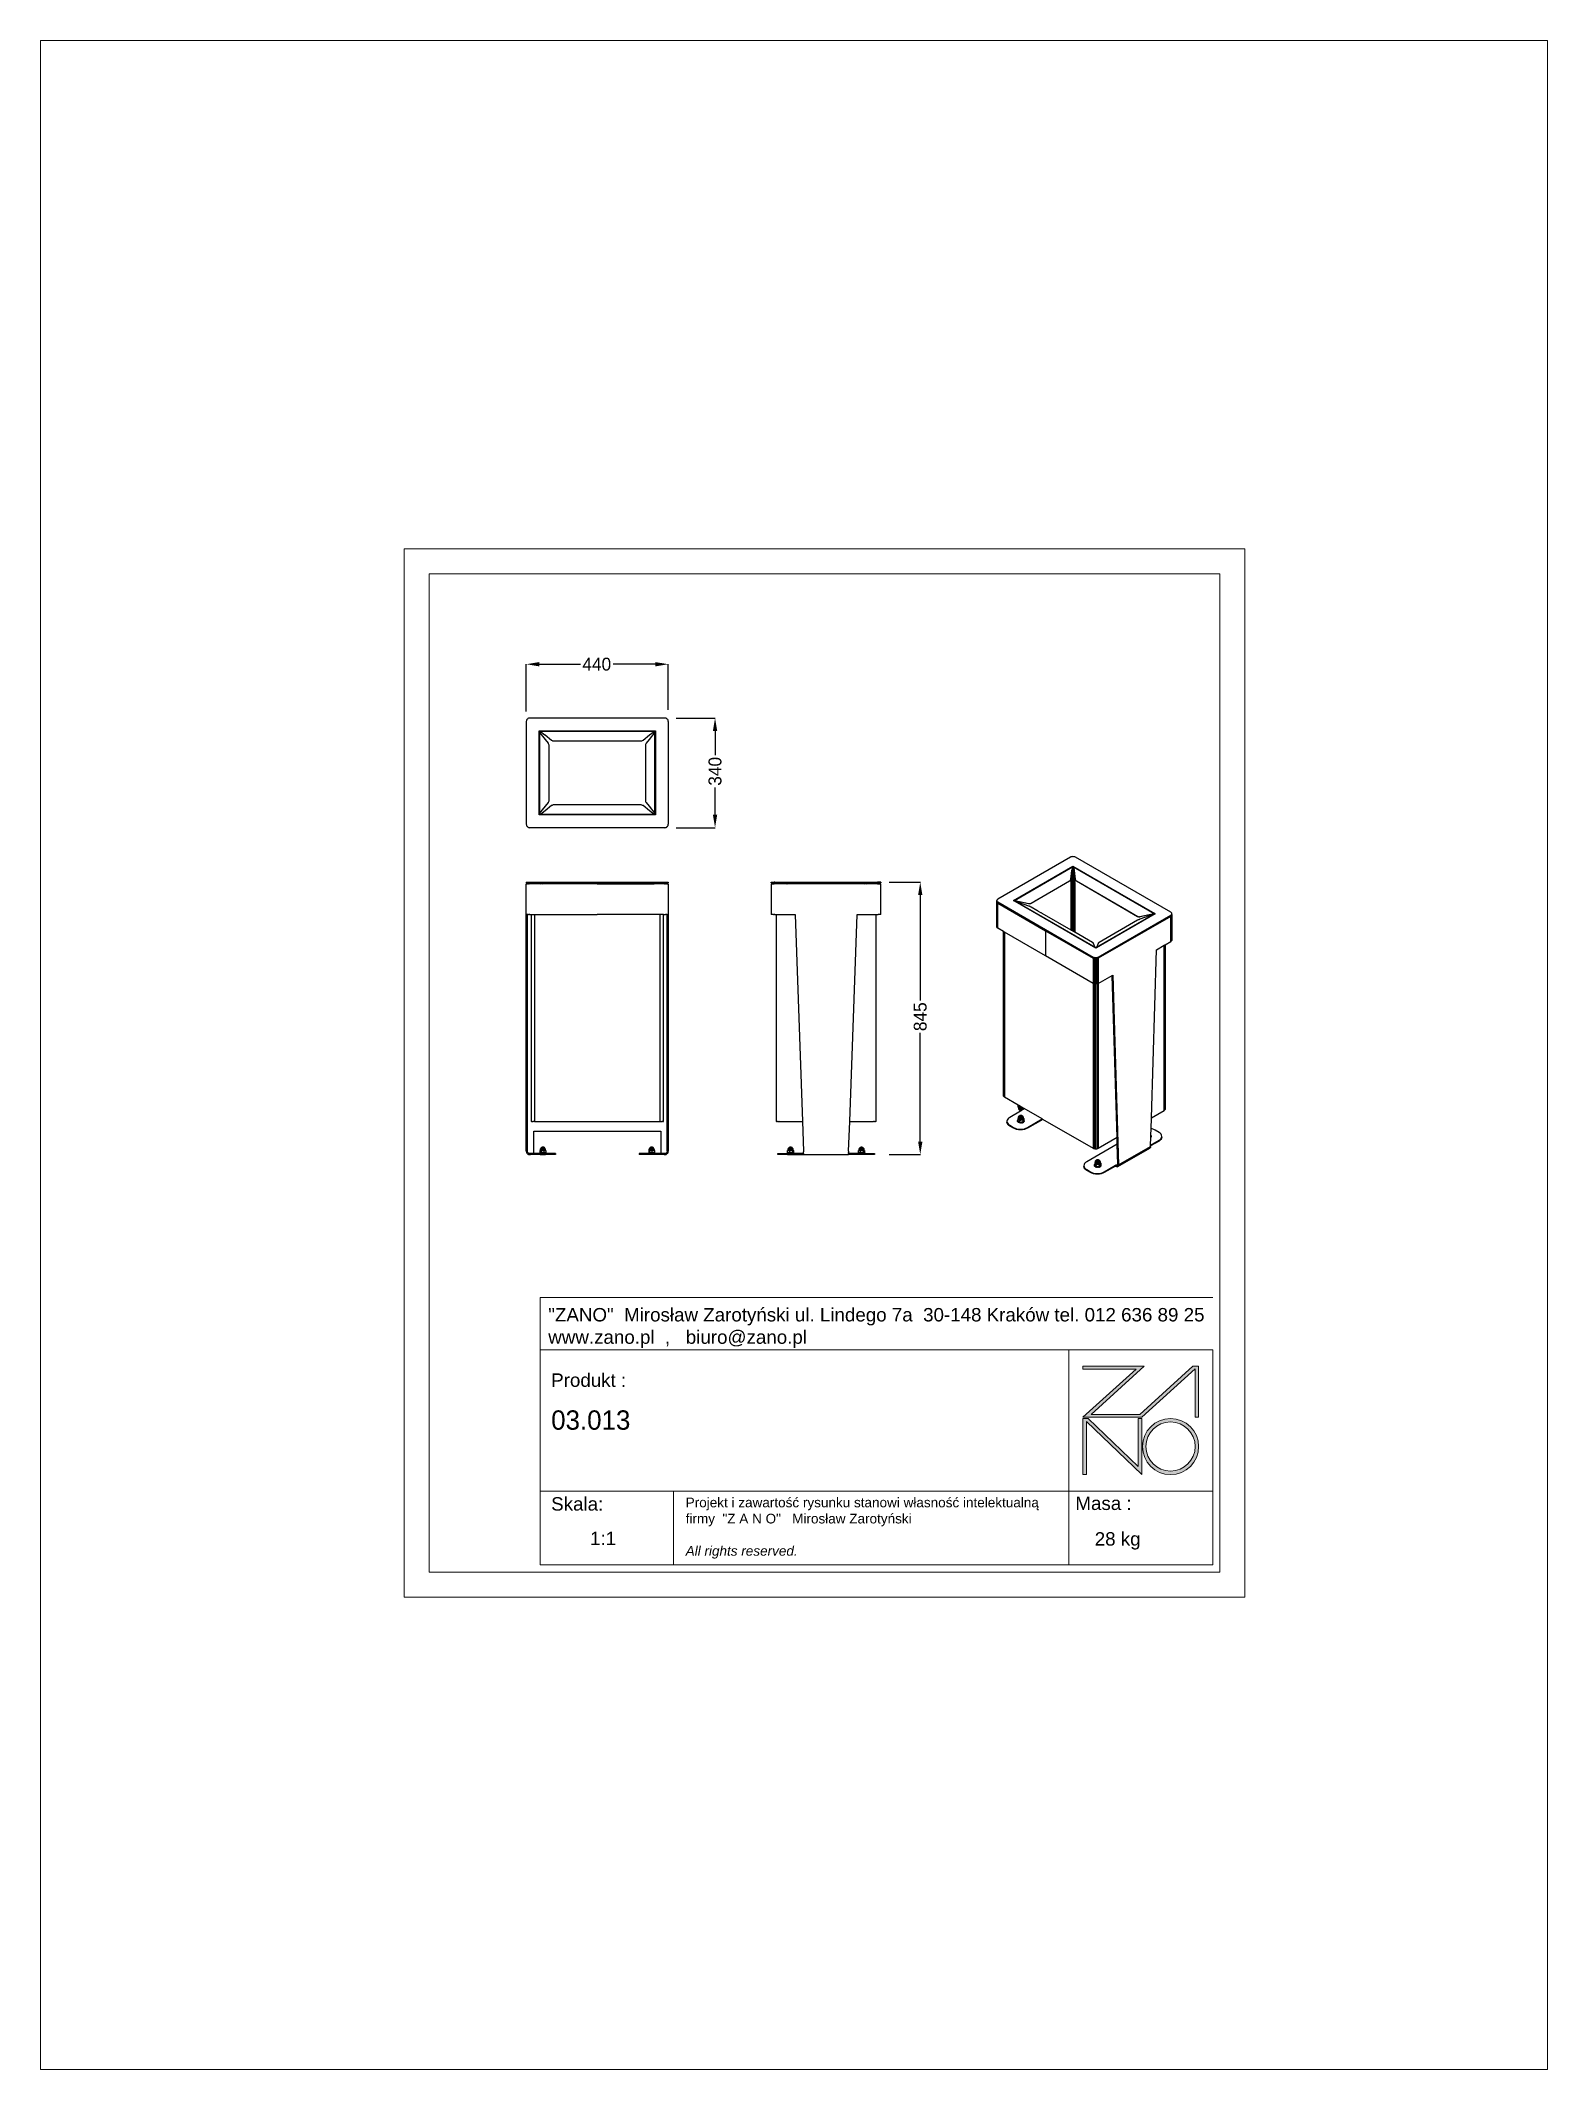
# Paper-space layout 'Layout1' of a CAD drawing. Header units: millimetres. Extents: x -29 to 205, y -16 to 298.
# The model-space entities are those that its viewports show. They can reach past a viewport. Long polylines and large blocks are cut down to what shows.
import ezdxf

# ---------------------------------------------------------------- set-up
doc = ezdxf.new("R2010")
doc.units = ezdxf.units.MM
doc.header["$PDSIZE"] = -1
doc.layers.add('DIMS', color=1, linetype='Continuous')
doc.layers.add('tabelka', color=155, linetype='Continuous')
doc.styles.get("Standard").update_dxf_attribs({"font": 'Gothic.ttf'})
doc.dimstyles.new('ISO-25', dxfattribs={"dimtxt": 2.5, "dimasz": 2.5, "dimexe": 1.25, "dimexo": 0.625, "dimtad": 1, "dimtxsty": 'Standard', "dimcen": 2.5, "dimadec": 0, "dimazin": 0, "dimtfac": 1, "dimtmove": 0, "dimatfit": 3, "dimfxl": 1, "dimarcsym": 0})

psp = doc.layouts.get("Layout1")

msp = doc.modelspace()

# ---------------------------------------------------------------- blocks, each defined once
blk = doc.blocks.new('zano')
at = {"layer": 'Defpoints', "lineweight": 5}
for points in [[(6270.2, 3716.2), (6270.2, 3707.4), (6434.8, 3707.4), (6270.2, 3558.4), (6452.4, 3558.4), (6617.9, 3708.2), (6617.9, 3558.4), (6628.6, 3558.4), (6628.6, 3716.2), (6610.7, 3716.2), (6446.1, 3567.2), (6295.4, 3567.2), (6459.9, 3716.2), (6270.2, 3716.2), (6270.2, 3707.4)], [(6270.2, 3554.4), (6286.2, 3554.4), (6441.7, 3405.6), (6441.7, 3554.4), (6452.4, 3554.4), (6452.4, 3380.5), (6281, 3544.6), (6281, 3380.5), (6270.2, 3380.5)]]:
    blk.add_hatch(color=251, dxfattribs=at).paths.add_polyline_path(points)
h = blk.add_hatch(color=251, dxfattribs=at)
h.paths.add_polyline_path([(6454.7, 3467.4, 1), (6628.6, 3467.4, 1)])
h.paths.add_polyline_path([(6617.9, 3467.4, -1), (6465.4, 3467.4, -1)], flags=16)
at = {"layer": 'Defpoints', "color": 251, "lineweight": 5}
blk.add_lwpolyline([(6434.8, 3707.4), (6270.2, 3558.4), (6452.4, 3558.4), (6617.9, 3708.2), (6617.9, 3558.4), (6628.6, 3558.4), (6628.6, 3716.2), (6610.7, 3716.2), (6446.1, 3567.2), (6295.4, 3567.2), (6459.9, 3716.2), (6270.2, 3716.2), (6270.2, 3707.4), (6432.1, 3707.4)], dxfattribs=at)
for points in [[(6270.2, 3716.2), (6270.2, 3707.4), (6434.8, 3707.4), (6270.2, 3558.4), (6452.4, 3558.4), (6617.9, 3708.2), (6617.9, 3558.4), (6628.6, 3558.4), (6628.6, 3716.2), (6610.7, 3716.2), (6446.1, 3567.2), (6295.4, 3567.2), (6459.9, 3716.2), (6270.2, 3716.2), (6270.2, 3707.4)], [(6270.2, 3554.4), (6286.2, 3554.4), (6441.7, 3405.6), (6441.7, 3554.4), (6452.4, 3554.4), (6452.4, 3380.5), (6281, 3544.6), (6281, 3380.5), (6270.2, 3380.5)]]:
    blk.add_lwpolyline(points, close=True, dxfattribs=at)
for radius in [87, 76.3]:
    blk.add_circle((6541.7, 3467.4), radius, dxfattribs=at)
blk = doc.blocks.new('TABELA')
at = {"layer": 'tabelka', "lineweight": 5}
for p, q in [((4587.4, 3929.4), (6672.4, 3929.4)), ((4587.4, 3767.6), (4587.4, 3929.4)), ((4587.4, 3929.4), (6672.4, 3929.4)), ((6226.5, 3767.6), (6226.5, 3329)), ((4587.4, 3329), (6672.4, 3329)), ((5001.6, 3329), (5001.6, 3100.4)), ((6226.5, 3329), (6226.5, 3100.4))]:
    blk.add_line(p, q, dxfattribs=at)
blk.add_lwpolyline([(4587.4, 3767.6), (6672.4, 3767.6), (6672.4, 3100.4), (4587.4, 3100.4)], close=True, dxfattribs=at)
blk.add_blockref('zano', (0, 0))
at = {"layer": 'tabelka', "lineweight": 5, "attachment_point": 1}
for s, insert, char_height, width in [('{\\fArial|b0|i0|c238|p34;"ZANO"  Mirosław Zarotyński ul. Lindego 7a  30-148 Kraków tel. 012 636 89 25\\Pwww.zano.pl  ,   biuro@zano.pl}', (4613, 3896.9), 41.595, 2040.38), ('{\\fArial|b0|i0|c238|p34;Produkt : }', (4622, 3694.1), 41.595, 265.273), ('{\\fCentury Gothic|b0|i0|c238|p34;03.013}', (4622, 3579.5), 60, 849.376), ('{\\fArial|b0|i0|c238|p34;Skala: }', (4622, 3310.3), 41.595, 191.675), ('{\\fArial|b0|i0|c238|p34;Masa :}', (6246.7, 3312.2), 41.595, 200.457), ('{\\fArial|b0|i0|c238|p34;1:1}', (4742.5, 3203.5), 41.595, 42.482), ('{\\fArial|b0|i0|c238|p34;28 kg}', (6306.7, 3201.8), 41.595, 290.547)]:
    blk.add_mtext(s, dxfattribs=dict(at, insert=insert, char_height=char_height, width=width))
at = {"layer": 'tabelka', "color": 1, "lineweight": 5, "insert": (5038.9, 3308.9), "char_height": 30, "width": 1186.12, "attachment_point": 1}
blk.add_mtext('{\\fArial|b0|i0|c0|p34;Projekt i zawartość rysunku stanowi własność intelektualną firmy \\fArial|b0|i0|c238|p34; "Z A N O"   Mirosław Zarotyński\\fArial|b0|i1|c238|p34;\\P\\PAll rights reserved.}', dxfattribs=at)
blk = doc.blocks.new('*D10')
at = {"layer": 'Defpoints', "color": 0, "transparency": 16777216}
for p in [(1061.9, 3095.8), (621.9, 2949.2), (1061.9, 2953.9)]:
    blk.add_point(p, dxfattribs=at)
at = {"layer": 'DIMS', "color": 0, "lineweight": -2, "transparency": 16777216}
for p, q in [((621.9, 2949.7), (621.9, 3096.3)), ((661.9, 3095.8), (789.6, 3095.8)), ((1021.9, 3095.8), (890.9, 3095.8)), ((1061.9, 2954.4), (1061.9, 3096.3))]:
    blk.add_line(p, q, dxfattribs=at)
at = {"layer": 'DIMS', "color": 0, "transparency": 16777216}
for points in [[(661.9, 3102.4), (661.9, 3089.1), (621.9, 3095.8)], [(1021.9, 3102.4), (1021.9, 3089.1), (1061.9, 3095.8)]]:
    blk.add_solid(points, dxfattribs=at)
at = {"layer": 'DIMS', "color": 0, "transparency": 16777216, "insert": (840.3, 3095.8), "char_height": 40, "attachment_point": 5}
blk.add_mtext('440', dxfattribs=at)
blk = doc.blocks.new('*D12')
at = {"layer": 'Defpoints', "color": 0, "transparency": 16777216}
for p in [(1746.1, 2420.2), (1746.1, 1575.2), (1842.9, 1575.2)]:
    blk.add_point(p, dxfattribs=at)
at = {"layer": 'DIMS', "color": 0, "lineweight": -2, "transparency": 16777216}
for p, q in [((1746.6, 2420.2), (1843.4, 2420.2)), ((1842.9, 2380.2), (1842.9, 2052.9)), ((1842.9, 1615.2), (1842.9, 1952.6)), ((1746.6, 1575.2), (1843.4, 1575.2))]:
    blk.add_line(p, q, dxfattribs=at)
at = {"layer": 'DIMS', "color": 0, "transparency": 16777216}
for points in [[(1836.2, 2380.2), (1849.6, 2380.2), (1842.9, 2420.2)], [(1836.2, 1615.2), (1849.6, 1615.2), (1842.9, 1575.2)]]:
    blk.add_solid(points, dxfattribs=at)
at = {"layer": 'DIMS', "color": 0, "transparency": 16777216, "insert": (1842.9, 2002.7), "char_height": 40, "attachment_point": 5, "rotation": 90}
blk.add_mtext('845', dxfattribs=at)
blk = doc.blocks.new('*D13')
at = {"layer": 'Defpoints', "color": 0, "transparency": 16777216}
for p in [(1085.4, 2928.9), (1085.4, 2588.9), (1206.9, 2588.9)]:
    blk.add_point(p, dxfattribs=at)
at = {"layer": 'DIMS', "color": 0, "lineweight": -2, "transparency": 16777216}
for p, q in [((1085.9, 2928.9), (1207.4, 2928.9)), ((1206.9, 2888.9), (1206.9, 2814.2)), ((1206.9, 2628.9), (1206.9, 2713.3)), ((1085.9, 2588.9), (1207.4, 2588.9))]:
    blk.add_line(p, q, dxfattribs=at)
at = {"layer": 'DIMS', "color": 0, "transparency": 16777216}
for points in [[(1200.3, 2888.9), (1213.6, 2888.9), (1206.9, 2928.9)], [(1200.3, 2628.9), (1213.6, 2628.9), (1206.9, 2588.9)]]:
    blk.add_solid(points, dxfattribs=at)
at = {"layer": 'DIMS', "color": 0, "transparency": 16777216, "insert": (1206.9, 2763.7), "char_height": 40, "attachment_point": 5, "rotation": 90}
blk.add_mtext('340', dxfattribs=at)

# ---------------------------------------------------------------- dimensions: what is measured, and where the dimension line sits
at = {"layer": 'DIMS'}
dim = msp.add_linear_dim(base=(1061.9, 3095.8), p1=(621.9, 2949.2), p2=(1061.9, 2953.9), dimstyle='ISO-25', override={"dimtxt": 40, "dimasz": 40, "dimexe": 0.5, "dimexo": 0.5, "dimgap": 6, "dimtad": 0, "dimtih": 1, "dimtoh": 1, "dimdec": 0, "dimzin": 0, "dimadec": 2, "dimtfac": 2, "dimtdec": 1, "dimtzin": 0}, dxfattribs=at)
dim.commit()
dim.dimension.update_dxf_attribs({"geometry": '*D10', "text_midpoint": (840.3, 3095.8), "dimtype": 160})
for base, p1, p2, picture, middle in [((1206.9, 2588.9), (1085.4, 2928.9), (1085.4, 2588.9), '*D13', (1206.9, 2763.7)), ((1842.9, 1575.2), (1746.1, 2420.2), (1746.1, 1575.2), '*D12', (1842.9, 2002.7))]:
    dim = msp.add_linear_dim(base=base, p1=p1, p2=p2, angle=270, dimstyle='ISO-25', override={"dimtxt": 40, "dimasz": 40, "dimexe": 0.5, "dimexo": 0.5, "dimgap": 6, "dimtad": 0, "dimtih": 1, "dimtoh": 1, "dimdec": 0, "dimzin": 0, "dimadec": 2, "dimtfac": 2, "dimtdec": 1, "dimtzin": 0}, dxfattribs=at)
    dim.commit()
    dim.dimension.update_dxf_attribs({"geometry": picture, "text_midpoint": middle, "dimtype": 160, "text_rotation": 90})

# ---------------------------------------------------------------- linework, layer by layer
for p, q in [((622.1, 2919.9), (621.9, 2917.9)), ((621.9, 2917.9), (621.9, 2599.9)), ((622.7, 2921.9), (622.1, 2919.9)), ((623.7, 2923.9), (622.7, 2921.9)), ((625.1, 2925.7), (623.7, 2923.9)), ((626.9, 2927.1), (625.1, 2925.7)), ((628.9, 2928.1), (626.9, 2927.1)), ((630.9, 2928.7), (628.9, 2928.1)), ((632.9, 2928.9), (630.9, 2928.7)), ((1050.9, 2928.9), (632.9, 2928.9)), ((1052.9, 2928.7), (1050.9, 2928.9)), ((1055, 2928.1), (1052.9, 2928.7)), ((1056.9, 2927.1), (1055, 2928.1)), ((1058.7, 2925.7), (1056.9, 2927.1)), ((1060.1, 2923.9), (1058.7, 2925.7)), ((1061.2, 2921.9), (1060.1, 2923.9)), ((1061.7, 2919.9), (1061.2, 2921.9)), ((1061.9, 2917.9), (1061.7, 2919.9)), ((1061.9, 2917.9), (1061.9, 2599.9)), ((661.4, 2628.4), (661.4, 2889.4)), ((661.4, 2889.4), (1022.4, 2889.4)), ((661.9, 2888.3), (661.4, 2889.4)), ((661.4, 2889.4), (662.6, 2888.9)), ((661.9, 2888.3), (662.4, 2887.1)), ((662.4, 2887.1), (662.9, 2886)), ((662.4, 2630.6), (662.4, 2887.1)), ((663.7, 2888.4), (662.6, 2888.9)), ((662.9, 2886), (663.3, 2884.9)), ((663.3, 2884.9), (663.3, 2632.9)), ((668.9, 2877.8), (663.3, 2884.9)), ((664.8, 2887.9), (663.7, 2888.4)), ((663.7, 2888.4), (1020.2, 2888.4)), ((665.9, 2887.5), (664.8, 2887.9)), ((1017.9, 2887.5), (665.9, 2887.5)), ((665.9, 2887.5), (679, 2877.2)), ((681, 2862.4), (668.9, 2877.8)), ((679, 2877.2), (680.1, 2876.4)), ((680.1, 2876.4), (700.2, 2860.5)), ((690.3, 2850.6), (681, 2862.4)), ((691.2, 2849.2), (690.3, 2850.6)), ((692.1, 2847.3), (691.2, 2849.2)), ((692.6, 2845.2), (692.1, 2847.3)), ((692.8, 2843.2), (692.6, 2845.2)), ((692.8, 2674.6), (692.8, 2843.2)), ((700.2, 2860.5), (701.6, 2859.6)), ((701.6, 2859.6), (703.6, 2858.7)), ((703.6, 2858.7), (705.6, 2858.2)), ((705.6, 2858.2), (707.6, 2858)), ((707.6, 2858), (711.9, 2858)), ((711.9, 2858), (971.9, 2858)), ((971.9, 2858), (976.2, 2858)), ((976.2, 2858), (978.2, 2858.2)), ((978.2, 2858.2), (980.3, 2858.7)), ((980.3, 2858.7), (982.3, 2859.6)), ((982.3, 2859.6), (983.6, 2860.5)), ((983.6, 2860.5), (1003.8, 2876.4)), ((991.2, 2845.2), (991.1, 2843.2)), ((991.1, 2843.2), (991.1, 2674.6)), ((991.7, 2847.3), (991.2, 2845.2)), ((992.6, 2849.2), (991.7, 2847.3)), ((993.6, 2850.6), (992.6, 2849.2)), ((1002.8, 2862.4), (993.6, 2850.6)), ((1020.5, 2884.9), (1002.8, 2862.4)), ((1003.8, 2876.4), (1017.9, 2887.5)), ((1019, 2887.9), (1017.9, 2887.5)), ((1020.2, 2888.4), (1019, 2887.9)), ((1021.3, 2888.9), (1020.2, 2888.4)), ((1020.5, 2884.9), (1021, 2886)), ((1020.5, 2632.9), (1020.5, 2884.9)), ((1021, 2886), (1021.4, 2887.1)), ((1021.3, 2888.9), (1022.4, 2889.4)), ((1021.4, 2887.1), (1021.9, 2888.2)), ((1021.4, 2887.1), (1021.4, 2630.6)), ((1022.4, 2889.4), (1021.9, 2888.2)), ((1022.4, 2889.4), (1022.4, 2628.4)), ((663.3, 2632.9), (681, 2655.4)), ((700.2, 2657.3), (680.3, 2641.6)), ((681, 2655.4), (690.3, 2667.2)), ((690.3, 2667.2), (691.2, 2668.5)), ((691.2, 2668.5), (692.1, 2670.5)), ((692.1, 2670.5), (692.6, 2672.6)), ((692.6, 2672.6), (692.8, 2674.6)), ((701.6, 2658.2), (700.2, 2657.3)), ((703.6, 2659.1), (701.6, 2658.2)), ((705.6, 2659.6), (703.6, 2659.1)), ((707.6, 2659.7), (705.6, 2659.6)), ((711.9, 2659.7), (707.6, 2659.7)), ((971.9, 2659.7), (711.9, 2659.7)), ((976.2, 2659.7), (971.9, 2659.7)), ((978.2, 2659.6), (976.2, 2659.7)), ((980.3, 2659.1), (978.2, 2659.6)), ((982.3, 2658.2), (980.3, 2659.1)), ((983.6, 2657.3), (982.3, 2658.2)), ((1003.8, 2641.4), (983.6, 2657.3)), ((991.1, 2674.6), (991.2, 2672.6)), ((991.2, 2672.6), (991.7, 2670.5)), ((991.7, 2670.5), (992.6, 2668.5)), ((992.6, 2668.5), (993.6, 2667.2)), ((993.6, 2667.2), (1002.8, 2655.4)), ((1002.8, 2655.4), (1020.5, 2632.9)), ((621.9, 2599.9), (622.1, 2597.9)), ((622.1, 2597.9), (622.7, 2595.8)), ((622.7, 2595.8), (623.7, 2593.9)), ((623.7, 2593.9), (625.1, 2592.1)), ((625.1, 2592.1), (626.9, 2590.7)), ((626.9, 2590.7), (628.9, 2589.7)), ((628.9, 2589.7), (630.9, 2589.1)), ((630.9, 2589.1), (632.9, 2588.9)), ((1050.9, 2588.9), (632.9, 2588.9)), ((661.4, 2628.4), (661.9, 2629.5)), ((662.5, 2628.9), (661.4, 2628.4)), ((1022.4, 2628.4), (661.4, 2628.4)), ((662.4, 2630.6), (661.9, 2629.5)), ((662.9, 2631.8), (662.4, 2630.6)), ((662.5, 2628.9), (663.7, 2629.4)), ((663.3, 2632.9), (662.9, 2631.8)), ((663.7, 2629.4), (664.8, 2629.9)), ((1020.2, 2629.4), (663.7, 2629.4)), ((664.8, 2629.9), (665.9, 2630.3)), ((680.3, 2641.6), (665.9, 2630.3)), ((665.9, 2630.3), (1017.9, 2630.3)), ((1017.9, 2630.3), (1003.8, 2641.4)), ((1017.9, 2630.3), (1019, 2629.9)), ((1019, 2629.9), (1020.2, 2629.4)), ((1020.2, 2629.4), (1021.3, 2628.9)), ((1021, 2631.8), (1020.5, 2632.9)), ((1021.4, 2630.6), (1021, 2631.8)), ((1022.4, 2628.4), (1021.3, 2628.9)), ((1021.9, 2629.5), (1021.4, 2630.6)), ((1021.9, 2629.5), (1022.4, 2628.4)), ((1050.9, 2588.9), (1052.9, 2589.1)), ((1052.9, 2589.1), (1053, 2589.1)), ((1053, 2589.1), (1053.9, 2589.3)), ((1053, 2589.1), (1053, 2589.1)), ((1053.9, 2589.3), (1055, 2589.7)), ((1055, 2589.7), (1055.1, 2589.7)), ((1055.1, 2589.7), (1056.2, 2590.3)), ((1055.1, 2589.7), (1055.1, 2589.7)), ((1056.2, 2590.3), (1056.9, 2590.7)), ((1056.9, 2590.7), (1057, 2590.7)), ((1057, 2590.7), (1057.1, 2590.7)), ((1057.1, 2590.7), (1058.7, 2592.1)), ((1058.7, 2592.1), (1060.1, 2593.8)), ((1060.1, 2593.9), (1060.5, 2594.6)), ((1060.1, 2593.8), (1060.1, 2593.9)), ((1060.1, 2593.8), (1060.1, 2593.8)), ((1060.5, 2594.6), (1061.1, 2595.7)), ((1061.1, 2595.8), (1061.2, 2595.8)), ((1061.1, 2595.7), (1061.1, 2595.8)), ((1061.2, 2595.8), (1061.5, 2596.9)), ((1061.5, 2596.9), (1061.7, 2597.8)), ((1061.7, 2597.9), (1061.9, 2599.9)), ((1061.7, 2597.8), (1061.7, 2597.9)), ((1061.7, 2597.8), (1061.7, 2597.8)), ((2308.5, 2497.3), (2083.6, 2367.5)), ((2131.8, 2363), (2316.3, 2469.5)), ((2132.9, 2363.2), (2315.8, 2468.8)), ((2134, 2363.4), (2315.4, 2468.1)), ((2135.2, 2363.6), (2314.9, 2467.3)), ((2314.5, 2466.5), (2136.3, 2363.6)), ((2310, 2498.1), (2308.5, 2497.3)), ((2311.9, 2498.7), (2310, 2498.1)), ((2311.7, 2446.8), (2313.1, 2456.7)), ((2314, 2499), (2311.9, 2498.7)), ((2314.4, 2466.2), (2313.1, 2456.7)), ((2313.1, 2456.7), (2313.1, 2420.3)), ((2316.3, 2499.2), (2314, 2499)), ((2314.9, 2467.3), (2314.4, 2466.2)), ((2314.4, 2466.2), (2314.5, 2466.5)), ((2314.4, 2466.2), (2314.6, 2466.4)), ((2314.9, 2467.3), (2314.5, 2466.5)), ((2314.6, 2466.4), (2315, 2466.8)), ((2315.4, 2468.1), (2314.9, 2467.3)), ((2314.9, 2467.3), (2315, 2466.8)), ((2315.4, 2468.1), (2315, 2466.8)), ((2315, 2466.8), (2315.7, 2467.3)), ((2315.8, 2468.8), (2315.4, 2468.1)), ((2315.4, 2468.1), (2315.7, 2467.3)), ((2315.8, 2468.8), (2315.7, 2467.3)), ((2315.7, 2467.3), (2316.3, 2467.9)), ((2316.3, 2469.5), (2315.8, 2468.8)), ((2315.8, 2468.8), (2316.3, 2467.9)), ((2318.5, 2499), (2316.3, 2499.2)), ((2316.3, 2469.5), (2571.5, 2322.2)), ((2316.3, 2467.9), (2316.3, 2469.5)), ((2316.7, 2468.9), (2316.3, 2469.5)), ((2316.3, 2467.9), (2316.7, 2468.9)), ((2316.3, 2467.9), (2316.9, 2467.3)), ((2316.3, 2467.9), (2316.3, 2420.7)), ((2316.9, 2467.3), (2316.7, 2468.9)), ((2317.2, 2468.1), (2316.7, 2468.9)), ((2316.7, 2468.9), (2570.4, 2322.4)), ((2316.9, 2467.3), (2317.2, 2468.1)), ((2316.9, 2467.3), (2317.5, 2466.8)), ((2318.2, 2466.2), (2317.2, 2468.1)), ((2317.6, 2467.3), (2317.2, 2468.1)), ((2317.2, 2468.1), (2569.2, 2322.6)), ((2317.5, 2466.8), (2317.9, 2466.4)), ((2318.1, 2466.5), (2317.6, 2467.3)), ((2318.2, 2466.2), (2317.6, 2467.3)), ((2317.6, 2467.3), (2568.1, 2322.7)), ((2317.9, 2466.4), (2318.2, 2466.2)), ((2567, 2322.8), (2318.1, 2466.5)), ((2318.1, 2466.5), (2318.2, 2466.2)), ((2318.2, 2466.2), (2319.5, 2456.7)), ((2320.7, 2498.7), (2318.5, 2499)), ((2319.5, 2456.7), (2319.5, 2420.3)), ((2319.5, 2456.7), (2320.8, 2446.8)), ((2322.5, 2498.1), (2320.7, 2498.7)), ((2324.1, 2497.3), (2322.5, 2498.1)), ((2619.6, 2326.7), (2324.1, 2497.3)), ((621.9, 2420.2), (622.1, 2420.2)), ((621.9, 2420.2), (621.9, 2418.2)), ((622.1, 2418.2), (621.9, 2418.2)), ((621.9, 2320.2), (621.9, 2415.2)), ((621.9, 2415.2), (622.1, 2415.2)), ((622.1, 2420.2), (622.7, 2420.2)), ((622.1, 2418.2), (622.1, 2420.2)), ((622.7, 2418.2), (622.1, 2418.2)), ((622.1, 2415.2), (622.7, 2415.2)), ((622.7, 2420.2), (623.7, 2420.2)), ((622.7, 2418.2), (622.7, 2420.2)), ((623.7, 2418.2), (622.7, 2418.2)), ((622.7, 2415.2), (623.7, 2415.2)), ((623.7, 2420.2), (625.1, 2420.2)), ((623.7, 2418.2), (623.7, 2420.2)), ((625.1, 2418.2), (623.7, 2418.2)), ((623.7, 2415.2), (625.1, 2415.2)), ((625.1, 2420.2), (626.9, 2420.2)), ((625.1, 2418.2), (625.1, 2420.2)), ((626.9, 2418.2), (625.1, 2418.2)), ((626.9, 2415.2), (625.1, 2415.2)), ((626.9, 2420.2), (628.9, 2420.2)), ((626.9, 2418.2), (626.9, 2420.2)), ((628.9, 2418.2), (626.9, 2418.2)), ((628.9, 2415.2), (626.9, 2415.2)), ((628.9, 2420.2), (630.9, 2420.2)), ((628.9, 2418.2), (628.9, 2420.2)), ((630.9, 2418.2), (628.9, 2418.2)), ((628.9, 2415.2), (630.9, 2415.2)), ((630.9, 2420.2), (632.9, 2420.2)), ((630.9, 2418.2), (630.9, 2420.2)), ((632.9, 2418.2), (630.9, 2418.2)), ((632.9, 2415.2), (630.9, 2415.2)), ((632.9, 2420.2), (632.9, 2418.2)), ((632.9, 2420.2), (1050.9, 2420.2)), ((661.4, 2418.2), (632.9, 2418.2)), ((667.1, 2415.2), (632.9, 2415.2)), ((661.7, 2418.1), (661.4, 2418.2)), ((661.7, 2418.1), (661.9, 2418.2)), ((661.9, 2418.1), (661.7, 2418.1)), ((661.9, 2418.2), (661.9, 2418.1)), ((661.9, 2418.2), (662.2, 2418.2)), ((662.1, 2418), (661.9, 2418.1)), ((662.1, 2418), (662.2, 2418.2)), ((662.2, 2418.2), (662.1, 2418)), ((662.1, 2418), (662.2, 2418.2)), ((662.3, 2417.9), (662.1, 2418)), ((662.2, 2418.2), (662.4, 2418.2)), ((662.2, 2418.2), (662.2, 2418.2)), ((662.2, 2418.2), (662.2, 2418.2)), ((662.5, 2418.2), (662.3, 2417.9)), ((662.4, 2418.2), (662.3, 2417.9)), ((662.3, 2417.9), (667.1, 2415.2)), ((662.4, 2418.2), (662.5, 2418.2)), ((662.6, 2418.1), (662.5, 2418.2)), ((662.6, 2418.1), (663.7, 2418.2)), ((663.7, 2418.1), (662.6, 2418.1)), ((663.7, 2418.2), (663.7, 2418.1)), ((663.7, 2418.2), (663.7, 2418.1)), ((663.7, 2418.2), (663.7, 2418.2)), ((663.7, 2418.2), (664.8, 2418.2)), ((664.8, 2418), (663.7, 2418.1)), ((663.7, 2418.1), (664.8, 2418.1)), ((664.8, 2418.2), (664.8, 2418.1)), ((664.8, 2418.2), (664.9, 2418.2)), ((664.8, 2418), (664.9, 2418.1)), ((664.8, 2418.1), (664.8, 2418)), ((664.8, 2418.1), (664.9, 2418.1)), ((665.9, 2417.9), (664.8, 2418)), ((664.8, 2418), (665.9, 2418)), ((664.9, 2418.1), (664.9, 2418.2)), ((664.9, 2418.2), (665.9, 2418.2)), ((664.9, 2418.1), (665.9, 2418.1)), ((666, 2418.1), (665.9, 2418.2)), ((665.9, 2418.2), (665.9, 2418.1)), ((665.9, 2418.1), (665.9, 2418)), ((665.9, 2418.1), (666, 2418.1)), ((665.9, 2418), (665.9, 2417.9)), ((665.9, 2418), (666.2, 2418)), ((666.3, 2417.9), (665.9, 2417.9)), ((665.9, 2417.9), (667.9, 2417)), ((666, 2418.1), (669.2, 2418.2)), ((669.3, 2418.1), (666, 2418.1)), ((666, 2418.1), (666, 2418.1)), ((666.2, 2418), (666, 2418.1)), ((669.5, 2418), (666.2, 2418)), ((666.3, 2417.9), (666.2, 2418)), ((669.7, 2417.9), (666.3, 2417.9)), ((671.1, 2415.2), (667.1, 2415.2)), ((671.1, 2415.2), (667.9, 2417)), ((667.9, 2417), (672, 2415.2)), ((669.2, 2418.2), (669.2, 2418.1)), ((669.2, 2418.1), (724.9, 2418.2)), ((669.2, 2418.1), (669.3, 2418.1)), ((669.3, 2418.1), (669.5, 2418)), ((669.3, 2418.1), (724.9, 2418.1)), ((669.5, 2418), (669.7, 2417.9)), ((669.5, 2418), (724.9, 2418)), ((724.9, 2417.9), (669.7, 2417.9)), ((672, 2415.2), (671.1, 2415.2)), ((724.9, 2415.2), (672, 2415.2)), ((724.9, 2418.2), (724.9, 2418.1)), ((774.9, 2418.2), (724.9, 2418.2)), ((724.9, 2418.1), (724.9, 2418)), ((724.9, 2418), (724.9, 2417.9)), ((724.9, 2417.9), (724.9, 2415.2)), ((774.9, 2415.2), (724.9, 2415.2)), ((774.9, 2418.2), (908.9, 2418.2)), ((774.9, 2418.1), (774.9, 2418.2)), ((774.9, 2418.1), (908.9, 2418.1)), ((774.9, 2418), (774.9, 2418.1)), ((774.9, 2418), (908.9, 2418)), ((774.9, 2417.9), (774.9, 2418)), ((908.9, 2417.9), (774.9, 2417.9)), ((774.9, 2415.2), (774.9, 2417.9)), ((841.9, 2415.2), (774.9, 2415.2)), ((841.9, 2415.2), (908.9, 2415.2)), ((908.9, 2418.2), (908.9, 2418.1)), ((958.9, 2418.2), (908.9, 2418.2)), ((908.9, 2418.1), (908.9, 2418)), ((908.9, 2418), (908.9, 2417.9)), ((908.9, 2417.9), (908.9, 2415.2)), ((908.9, 2415.2), (958.9, 2415.2)), ((958.9, 2418.2), (1014.6, 2418.1)), ((958.9, 2418.1), (958.9, 2418.2)), ((958.9, 2418.1), (1014.5, 2418.1)), ((958.9, 2418), (958.9, 2418.1)), ((958.9, 2418), (1014.3, 2418)), ((958.9, 2417.9), (958.9, 2418)), ((1014.1, 2417.9), (958.9, 2417.9)), ((958.9, 2415.2), (958.9, 2417.9)), ((958.9, 2415.2), (1011.8, 2415.2)), ((1011.8, 2415.2), (1016, 2417)), ((1012.7, 2415.2), (1011.8, 2415.2)), ((1016, 2417), (1012.7, 2415.2)), ((1012.7, 2415.2), (1016.7, 2415.2)), ((1014.3, 2418), (1014.1, 2417.9)), ((1017.9, 2417.9), (1014.1, 2417.9)), ((1014.5, 2418.1), (1014.3, 2418)), ((1014.3, 2418), (1017.9, 2418)), ((1014.6, 2418.1), (1014.5, 2418.1)), ((1014.5, 2418.1), (1017.9, 2418.1)), ((1014.6, 2418.2), (1014.6, 2418.1)), ((1014.6, 2418.2), (1017.9, 2418.2)), ((1016, 2417), (1017.9, 2417.9)), ((1016.7, 2415.2), (1021.5, 2417.9)), ((1050.4, 2415.2), (1016.7, 2415.2)), ((1017.9, 2418.1), (1017.9, 2418.2)), ((1017.9, 2418.2), (1018.1, 2418.2)), ((1017.9, 2418), (1017.9, 2418.1)), ((1017.9, 2418.1), (1018, 2418.1)), ((1019, 2418), (1017.9, 2417.9)), ((1017.9, 2417.9), (1017.9, 2418)), ((1018, 2418), (1017.9, 2417.9)), ((1017.9, 2418), (1018, 2418)), ((1018.1, 2418.2), (1018, 2418.1)), ((1018, 2418.1), (1018, 2418)), ((1018, 2418.1), (1019, 2418.1)), ((1018, 2418), (1019, 2418)), ((1018.1, 2418.2), (1019, 2418.2)), ((1019, 2418.1), (1019, 2418.2)), ((1019, 2418.2), (1019.1, 2418.2)), ((1020.2, 2418.1), (1019, 2418)), ((1019, 2418), (1019.1, 2418.1)), ((1019, 2418), (1019, 2418.1)), ((1019, 2418.1), (1019.1, 2418.1)), ((1019.1, 2418.1), (1019.1, 2418.2)), ((1019.1, 2418.2), (1020.2, 2418.2)), ((1019.1, 2418.1), (1020.2, 2418.1)), ((1020.2, 2418.1), (1020.2, 2418.2)), ((1020.2, 2418.1), (1020.2, 2418.2)), ((1020.2, 2418.2), (1021.3, 2418.1)), ((1020.2, 2418.2), (1020.2, 2418.2)), ((1021.3, 2418.1), (1020.2, 2418.1)), ((1021.4, 2418.2), (1021.3, 2418.1)), ((1021.4, 2418.2), (1021.5, 2417.9)), ((1021.4, 2418.2), (1021.5, 2417.9)), ((1021.4, 2418.2), (1021.4, 2418.2)), ((1021.4, 2418.2), (1021.6, 2418.2)), ((1021.5, 2417.9), (1021.7, 2418)), ((1021.7, 2418), (1021.6, 2418.2)), ((1021.6, 2418.2), (1021.7, 2418.2)), ((1021.7, 2418), (1021.7, 2418.2)), ((1021.7, 2418), (1021.7, 2418.2)), ((1021.7, 2418.2), (1021.7, 2418.2)), ((1021.7, 2418.2), (1021.9, 2418.2)), ((1021.7, 2418), (1021.9, 2418.1)), ((1021.9, 2418.1), (1021.9, 2418.2)), ((1021.9, 2418.1), (1021.9, 2418.2)), ((1021.9, 2418.2), (1021.9, 2418.2)), ((1021.9, 2418.2), (1022.2, 2418.1)), ((1021.9, 2418.1), (1022.2, 2418.1)), ((1022.2, 2418.1), (1022.4, 2418.2)), ((1022.4, 2418.2), (1050.9, 2418.2)), ((1050.4, 2416.2), (1050.5, 2416.6)), ((1050.4, 2416.2), (1050.5, 2416.2)), ((1050.4, 2415.2), (1050.4, 2416.2)), ((1050.4, 2415.2), (1050.5, 2415.2)), ((1050.7, 2417), (1050.5, 2416.6)), ((1050.6, 2417), (1050.5, 2416.6)), ((1050.5, 2416.6), (1050.7, 2416.6)), ((1050.5, 2416.2), (1050.5, 2416.6)), ((1050.5, 2416.6), (1050.5, 2416.6)), ((1050.6, 2416.2), (1050.5, 2416.2)), ((1050.5, 2415.2), (1050.5, 2416.2)), ((1050.6, 2415.2), (1050.5, 2415.2)), ((1050.9, 2417.4), (1050.6, 2417)), ((1050.7, 2417), (1050.6, 2417)), ((1050.6, 2416.2), (1050.7, 2416.6)), ((1050.6, 2416.2), (1050.8, 2416.2)), ((1050.6, 2415.2), (1050.6, 2416.2)), ((1050.6, 2415.2), (1050.8, 2415.2)), ((1050.9, 2417.4), (1050.7, 2417)), ((1050.8, 2417), (1050.7, 2416.6)), ((1050.8, 2417), (1050.7, 2417)), ((1050.9, 2416.6), (1050.7, 2416.6)), ((1051, 2417.4), (1050.8, 2417)), ((1051, 2417), (1050.8, 2417)), ((1050.8, 2416.2), (1050.9, 2416.6)), ((1050.8, 2416.2), (1051.2, 2416.2)), ((1050.8, 2415.2), (1050.8, 2416.2)), ((1050.8, 2415.2), (1050.9, 2415.2)), ((1050.9, 2418.2), (1050.9, 2420.2)), ((1050.9, 2420.2), (1053, 2420.2)), ((1050.9, 2418.2), (1052.4, 2418.2)), ((1051.2, 2417.7), (1050.9, 2417.4)), ((1051, 2417.4), (1050.9, 2417.4)), ((1050.9, 2417.4), (1050.9, 2417.4)), ((1051, 2417), (1050.9, 2416.6)), ((1051.2, 2416.6), (1050.9, 2416.6)), ((1051.2, 2415.2), (1050.9, 2415.2)), ((1051.3, 2417.7), (1051, 2417.4)), ((1051.2, 2417.4), (1051, 2417)), ((1051.2, 2417.4), (1051, 2417.4)), ((1051.3, 2417), (1051, 2417)), ((1051.6, 2418), (1051.2, 2417.7)), ((1051.5, 2417.7), (1051.2, 2417.4)), ((1051.3, 2417.7), (1051.2, 2417.7)), ((1051.2, 2417.7), (1051.2, 2417.7)), ((1051.5, 2417.4), (1051.2, 2417.4)), ((1051.3, 2417), (1051.2, 2416.6)), ((1051.2, 2416.2), (1051.2, 2416.6)), ((1051.6, 2416.6), (1051.2, 2416.6)), ((1051.2, 2416.2), (1051.6, 2416.2)), ((1051.2, 2415.2), (1051.2, 2416.2)), ((1051.6, 2415.2), (1051.2, 2415.2)), ((1051.7, 2418), (1051.3, 2417.7)), ((1051.5, 2417.7), (1051.3, 2417.7)), ((1051.5, 2417.4), (1051.3, 2417)), ((1051.7, 2417), (1051.3, 2417)), ((1051.8, 2418), (1051.5, 2417.7)), ((1051.7, 2417.7), (1051.5, 2417.4)), ((1051.7, 2417.7), (1051.5, 2417.7)), ((1051.8, 2417.4), (1051.5, 2417.4)), ((1051.7, 2418), (1051.6, 2418)), ((1051.7, 2417), (1051.6, 2416.6)), ((1051.6, 2416.2), (1051.6, 2416.6)), ((1052, 2416.6), (1051.6, 2416.6)), ((1051.6, 2416.2), (1052, 2416.2)), ((1051.6, 2415.2), (1051.6, 2416.2)), ((1052, 2415.2), (1051.6, 2415.2)), ((1052, 2418.1), (1051.7, 2418)), ((1052, 2418), (1051.7, 2417.7)), ((1051.8, 2418), (1051.7, 2418)), ((1052, 2417.7), (1051.7, 2417.7)), ((1051.8, 2417.4), (1051.7, 2417)), ((1052.1, 2417), (1051.7, 2417)), ((1052.2, 2418.1), (1051.8, 2418)), ((1052, 2418), (1051.8, 2418)), ((1052, 2417.7), (1051.8, 2417.4)), ((1052.2, 2417.4), (1051.8, 2417.4)), ((1052.3, 2418.1), (1052, 2418)), ((1052.2, 2418.1), (1052, 2418.1)), ((1052.2, 2418), (1052, 2417.7)), ((1052.2, 2418), (1052, 2418)), ((1052.3, 2417.7), (1052, 2417.7)), ((1052.1, 2417), (1052, 2416.6)), ((1052, 2416.2), (1052, 2416.6)), ((1052.5, 2416.6), (1052, 2416.6)), ((1052, 2416.2), (1052.5, 2416.2)), ((1052, 2415.2), (1052, 2416.2)), ((1052.5, 2415.2), (1052, 2415.2)), ((1052.2, 2417.4), (1052.1, 2417)), ((1052.5, 2417), (1052.1, 2417)), ((1052.2, 2418.1), (1052.3, 2418.1)), ((1052.4, 2418.1), (1052.2, 2418)), ((1052.4, 2418), (1052.2, 2418)), ((1052.3, 2417.7), (1052.2, 2417.4)), ((1052.6, 2417.4), (1052.2, 2417.4)), ((1052.4, 2418.2), (1052.3, 2418.1)), ((1052.3, 2418.1), (1052.4, 2418.1)), ((1052.4, 2418), (1052.3, 2417.7)), ((1052.6, 2417.7), (1052.3, 2417.7)), ((1052.4, 2418.2), (1052.5, 2418.2)), ((1052.5, 2418.2), (1052.4, 2418.1)), ((1052.4, 2418.1), (1052.6, 2418.1)), ((1052.6, 2418.1), (1052.4, 2418)), ((1052.7, 2418), (1052.4, 2418)), ((1052.5, 2418.2), (1052.7, 2418.2)), ((1052.6, 2417.4), (1052.5, 2417)), ((1052.5, 2417), (1052.5, 2416.6)), ((1052.9, 2417), (1052.5, 2417)), ((1052.5, 2416.2), (1052.5, 2416.6)), ((1052.9, 2416.6), (1052.5, 2416.6)), ((1052.5, 2416.2), (1052.9, 2416.2)), ((1052.5, 2415.2), (1052.5, 2416.2)), ((1052.9, 2415.2), (1052.5, 2415.2)), ((1052.7, 2418.2), (1052.6, 2418.1)), ((1052.6, 2418.1), (1052.8, 2418.1)), ((1052.7, 2418), (1052.6, 2417.7)), ((1052.9, 2417.7), (1052.6, 2417.7)), ((1052.6, 2417.7), (1052.6, 2417.4)), ((1052.9, 2417.4), (1052.6, 2417.4)), ((1052.7, 2418.2), (1052.8, 2418.2)), ((1052.8, 2418.1), (1052.7, 2418)), ((1052.9, 2418), (1052.7, 2418)), ((1052.8, 2418.2), (1052.8, 2418.1)), ((1052.8, 2418.2), (1052.9, 2418.2)), ((1052.9, 2418.1), (1052.8, 2418.1)), ((1052.9, 2418.1), (1052.9, 2418.2)), ((1052.9, 2418.2), (1053, 2418.2)), ((1052.9, 2418), (1052.9, 2418.1)), ((1052.9, 2418.1), (1053.1, 2418.1)), ((1052.9, 2417.7), (1052.9, 2418)), ((1053.2, 2418), (1052.9, 2418)), ((1052.9, 2417.4), (1052.9, 2417.7)), ((1052.9, 2417.7), (1053.2, 2417.7)), ((1052.9, 2417), (1052.9, 2417.4)), ((1052.9, 2417.4), (1053.3, 2417.4)), ((1052.9, 2416.6), (1052.9, 2417)), ((1052.9, 2417), (1053.3, 2417)), ((1052.9, 2416.2), (1052.9, 2416.6)), ((1052.9, 2416.6), (1053.4, 2416.6)), ((1052.9, 2415.2), (1052.9, 2416.2)), ((1053.4, 2416.2), (1052.9, 2416.2)), ((1052.9, 2415.2), (1053.4, 2415.2)), ((1053, 2418.2), (1053, 2420.2)), ((1053, 2420.2), (1055.1, 2420.2)), ((1053, 2418.2), (1053.1, 2418.1)), ((1053.2, 2418.2), (1053, 2418.2)), ((1053.1, 2418.1), (1053.2, 2418)), ((1053.3, 2418.1), (1053.1, 2418.1)), ((1053.2, 2418.2), (1053.3, 2418.1)), ((1053.2, 2418.2), (1053.4, 2418.2)), ((1053.2, 2417.7), (1053.2, 2418)), ((1053.4, 2418), (1053.2, 2418)), ((1053.3, 2417.4), (1053.2, 2417.7)), ((1053.6, 2417.7), (1053.2, 2417.7)), ((1053.4, 2418.1), (1053.3, 2418.1)), ((1053.3, 2418.1), (1053.4, 2418)), ((1053.3, 2417), (1053.3, 2417.4)), ((1053.7, 2417.4), (1053.3, 2417.4)), ((1053.4, 2416.6), (1053.3, 2417)), ((1053.8, 2417), (1053.3, 2417)), ((1053.4, 2418.2), (1053.4, 2418.2)), ((1053.4, 2418.2), (1053.6, 2418.1)), ((1053.4, 2418.2), (1053.4, 2418.1)), ((1055.1, 2418.2), (1053.4, 2418.2)), ((1053.6, 2418.1), (1053.4, 2418.1)), ((1053.4, 2418.1), (1053.7, 2418)), ((1053.4, 2418), (1053.6, 2417.7)), ((1053.7, 2418), (1053.4, 2418)), ((1053.4, 2416.2), (1053.4, 2416.6)), ((1053.8, 2416.6), (1053.4, 2416.6)), ((1053.4, 2415.2), (1053.4, 2416.2)), ((1053.8, 2416.2), (1053.4, 2416.2)), ((1053.4, 2415.2), (1053.9, 2415.2)), ((1053.7, 2418.1), (1053.6, 2418.1)), ((1053.6, 2418.1), (1053.9, 2418)), ((1053.6, 2417.7), (1053.7, 2417.4)), ((1053.9, 2417.7), (1053.6, 2417.7)), ((1053.7, 2418.1), (1054, 2418)), ((1053.7, 2418.1), (1053.8, 2418.1)), ((1053.7, 2418), (1053.9, 2417.7)), ((1053.9, 2418), (1053.7, 2418)), ((1053.7, 2417.4), (1053.8, 2417)), ((1054, 2417.4), (1053.7, 2417.4)), ((1053.8, 2418.1), (1054.2, 2418)), ((1053.8, 2417), (1053.8, 2416.6)), ((1054.2, 2417), (1053.8, 2417)), ((1053.8, 2416.2), (1053.8, 2416.6)), ((1054.3, 2416.6), (1053.8, 2416.6)), ((1053.9, 2415.2), (1053.8, 2416.2)), ((1054.3, 2416.2), (1053.8, 2416.2)), ((1053.9, 2418), (1054.2, 2417.7)), ((1054, 2418), (1053.9, 2418)), ((1053.9, 2417.7), (1054, 2417.4)), ((1054.2, 2417.7), (1053.9, 2417.7)), ((1054.3, 2415.2), (1053.9, 2415.2)), ((1054, 2418), (1054.4, 2417.7)), ((1054.2, 2418), (1054, 2418)), ((1054, 2417.4), (1054.2, 2417)), ((1054.4, 2417.4), (1054, 2417.4)), ((1054.2, 2418), (1054.6, 2417.7)), ((1054.2, 2418), (1054.5, 2417.7)), ((1054.2, 2418), (1054.2, 2418)), ((1054.2, 2417.7), (1054.4, 2417.4)), ((1054.4, 2417.7), (1054.2, 2417.7)), ((1054.2, 2417), (1054.3, 2416.6)), ((1054.5, 2417), (1054.2, 2417)), ((1054.3, 2416.2), (1054.3, 2416.6)), ((1054.7, 2416.6), (1054.3, 2416.6)), ((1054.3, 2415.2), (1054.3, 2416.2)), ((1054.7, 2416.2), (1054.3, 2416.2)), ((1054.7, 2415.2), (1054.3, 2415.2)), ((1054.4, 2417.7), (1054.6, 2417.4)), ((1054.5, 2417.7), (1054.4, 2417.7)), ((1054.4, 2417.4), (1054.5, 2417)), ((1054.6, 2417.4), (1054.4, 2417.4)), ((1054.5, 2417.7), (1054.8, 2417.4)), ((1054.6, 2417.7), (1054.5, 2417.7)), ((1054.5, 2417), (1054.7, 2416.6)), ((1054.8, 2417), (1054.5, 2417)), ((1054.7, 2417.7), (1054.6, 2417.7)), ((1054.6, 2417.4), (1054.8, 2417)), ((1054.8, 2417.4), (1054.6, 2417.4)), ((1054.7, 2417.7), (1054.9, 2417.4)), ((1054.7, 2416.2), (1054.7, 2416.6)), ((1055, 2416.6), (1054.7, 2416.6)), ((1054.7, 2415.2), (1054.7, 2416.2)), ((1055, 2416.2), (1054.7, 2416.2)), ((1055, 2415.2), (1054.7, 2415.2)), ((1054.8, 2417.4), (1055.1, 2417)), ((1054.9, 2417.4), (1054.8, 2417.4)), ((1054.8, 2417), (1055, 2416.6)), ((1055.1, 2417), (1054.8, 2417)), ((1054.9, 2417.4), (1055.2, 2417)), ((1055, 2417.4), (1054.9, 2417.4)), ((1055, 2417.4), (1055.2, 2417)), ((1055, 2416.2), (1055, 2416.6)), ((1055.2, 2416.6), (1055, 2416.6)), ((1055, 2415.2), (1055, 2416.2)), ((1055.2, 2416.2), (1055, 2416.2)), ((1055, 2415.2), (1055, 2415.2)), ((1055.2, 2415.2), (1055, 2415.2)), ((1055.1, 2418.2), (1055.1, 2420.2)), ((1055.1, 2420.2), (1057.1, 2420.2)), ((1057.1, 2418.2), (1055.1, 2418.2)), ((1055.1, 2417), (1055.2, 2416.6)), ((1055.2, 2417), (1055.1, 2417)), ((1055.2, 2417), (1055.4, 2416.6)), ((1055.2, 2417), (1055.3, 2416.6)), ((1055.2, 2417), (1055.2, 2417)), ((1055.2, 2416.2), (1055.2, 2416.6)), ((1055.3, 2416.6), (1055.2, 2416.6)), ((1055.2, 2415.2), (1055.2, 2416.2)), ((1055.4, 2416.2), (1055.2, 2416.2)), ((1055.4, 2415.2), (1055.2, 2415.2)), ((1055.4, 2416.2), (1055.3, 2416.6)), ((1055.4, 2416.6), (1055.3, 2416.6)), ((1055.4, 2416.2), (1055.4, 2416.6)), ((1055.4, 2415.2), (1055.4, 2416.2)), ((1055.4, 2415.2), (1055.4, 2416.2)), ((1055.4, 2416.2), (1055.4, 2416.2)), ((1055.4, 2415.2), (1055.4, 2415.2)), ((1056.9, 2415.2), (1055.4, 2415.2)), ((1056.9, 2415.2), (1058.7, 2415.2)), ((1057.1, 2420.2), (1058.7, 2420.2)), ((1057.1, 2418.2), (1057.1, 2420.2)), ((1058.7, 2418.2), (1057.1, 2418.2)), ((1058.7, 2420.2), (1060.1, 2420.2)), ((1058.7, 2418.2), (1058.7, 2420.2)), ((1060.1, 2418.2), (1058.7, 2418.2)), ((1058.7, 2415.2), (1060.1, 2415.2)), ((1060.1, 2418.2), (1060.1, 2420.2)), ((1060.1, 2420.2), (1061.1, 2420.2)), ((1061.1, 2418.2), (1060.1, 2418.2)), ((1060.1, 2415.2), (1061.2, 2415.2)), ((1061.1, 2420.2), (1061.1, 2418.2)), ((1061.7, 2420.2), (1061.1, 2420.2)), ((1061.7, 2418.2), (1061.1, 2418.2)), ((1061.2, 2415.2), (1061.7, 2415.2)), ((1061.7, 2420.2), (1061.9, 2420.2)), ((1061.7, 2420.2), (1061.7, 2418.2)), ((1061.7, 2418.2), (1061.9, 2418.2)), ((1061.7, 2415.2), (1061.9, 2415.2)), ((1061.9, 2418.2), (1061.9, 2420.2)), ((1061.9, 2415.2), (1061.9, 2320.2)), ((1381.2, 2420.2), (1381, 2420.2)), ((1381, 2420.2), (1381, 2418.2)), ((1381.2, 2418.2), (1381, 2418.2)), ((1381, 2415.2), (1381.2, 2415.2)), ((1381, 2415.2), (1381, 2320.2)), ((1381.2, 2418.2), (1381.2, 2420.2)), ((1381.2, 2420.2), (1381.8, 2420.2)), ((1381.2, 2418.2), (1381.8, 2418.2)), ((1381.2, 2415.2), (1381.8, 2415.2)), ((1381.8, 2418.2), (1381.8, 2420.2)), ((1381.8, 2420.2), (1382.9, 2420.2)), ((1382.9, 2418.2), (1381.8, 2418.2)), ((1381.8, 2415.2), (1382.8, 2415.2)), ((1382.8, 2415.2), (1384.2, 2415.2)), ((1382.9, 2420.2), (1384.2, 2420.2)), ((1382.9, 2418.2), (1382.9, 2420.2)), ((1384.2, 2418.2), (1382.9, 2418.2)), ((1384.2, 2420.2), (1385.9, 2420.2)), ((1384.2, 2418.2), (1384.2, 2420.2)), ((1385.9, 2418.2), (1384.2, 2418.2)), ((1384.2, 2415.2), (1386, 2415.2)), ((1385.9, 2418.2), (1385.9, 2420.2)), ((1385.9, 2420.2), (1387.8, 2420.2)), ((1387.8, 2418.2), (1385.9, 2418.2)), ((1386, 2415.2), (1387.9, 2415.2)), ((1387.8, 2420.2), (1387.8, 2418.2)), ((1387.8, 2420.2), (1389.9, 2420.2)), ((1389.9, 2418.2), (1387.8, 2418.2)), ((1387.9, 2415.2), (1390, 2415.2)), ((1389.9, 2420.2), (1389.9, 2418.2)), ((1392, 2420.2), (1389.9, 2420.2)), ((1392, 2418.2), (1389.9, 2418.2)), ((1392, 2415.2), (1390, 2415.2)), ((1392, 2420.2), (1392, 2418.2)), ((1392, 2420.2), (1710, 2420.2)), ((1392, 2418.2), (1413, 2418.2)), ((1413, 2415.2), (1392, 2415.2)), ((1413, 2415.2), (1413, 2418.2)), ((1413, 2418.2), (1415, 2418.2)), ((1415, 2415.2), (1413, 2415.2)), ((1415, 2418.2), (1415, 2415.2)), ((1415, 2418.2), (1420.5, 2418.2)), ((1426.2, 2415.2), (1415, 2415.2)), ((1420.8, 2418.1), (1420.5, 2418.2)), ((1420.8, 2418.1), (1421, 2418.2)), ((1421, 2418.1), (1420.8, 2418.1)), ((1421, 2418.2), (1421, 2418.1)), ((1421, 2418.2), (1421.2, 2418.2)), ((1421.2, 2418), (1421, 2418.1)), ((1421.2, 2418), (1421.3, 2418.2)), ((1421.3, 2418.2), (1421.2, 2418)), ((1421.2, 2418), (1421.2, 2418.2)), ((1421.2, 2418.2), (1421.3, 2418.2)), ((1421.4, 2417.9), (1421.2, 2418)), ((1421.3, 2418.2), (1421.5, 2418.2)), ((1421.3, 2418.2), (1421.3, 2418.2)), ((1421.6, 2418.2), (1421.4, 2417.9)), ((1421.5, 2418.2), (1421.4, 2417.9)), ((1426.2, 2415.2), (1421.4, 2417.9)), ((1421.5, 2418.2), (1421.6, 2418.2)), ((1421.6, 2418.1), (1421.6, 2418.2)), ((1421.6, 2418.1), (1422.8, 2418.2)), ((1422.8, 2418.1), (1421.6, 2418.1)), ((1422.8, 2418.1), (1422.8, 2418.2)), ((1422.8, 2418.1), (1422.8, 2418.2)), ((1422.8, 2418.2), (1423.9, 2418.2)), ((1422.8, 2418.2), (1422.8, 2418.2)), ((1423.9, 2418), (1422.8, 2418.1)), ((1422.8, 2418.1), (1423.9, 2418.1)), ((1423.9, 2418.1), (1424, 2418.2)), ((1423.9, 2418.1), (1423.9, 2418.2)), ((1423.9, 2418.2), (1424, 2418.2)), ((1423.9, 2418), (1423.9, 2418.1)), ((1423.9, 2418), (1423.9, 2418.1)), ((1423.9, 2418.1), (1423.9, 2418.1)), ((1423.9, 2418.1), (1425, 2418.1)), ((1425, 2417.9), (1423.9, 2418)), ((1423.9, 2418), (1425, 2418)), ((1424, 2418.2), (1425, 2418.2)), ((1425, 2418.2), (1425, 2418.1)), ((1425, 2418.2), (1428.3, 2418.2)), ((1425, 2418.1), (1425, 2418)), ((1425, 2418.1), (1428.4, 2418.1)), ((1425, 2418), (1425, 2417.9)), ((1425, 2418), (1428.6, 2418)), ((1428.8, 2417.9), (1425, 2417.9)), ((1425, 2417.9), (1427, 2417)), ((1430.2, 2415.2), (1426.2, 2415.2)), ((1427, 2417), (1430.2, 2415.2)), ((1427, 2417), (1431.1, 2415.2)), ((1428.3, 2418.1), (1428.3, 2418.2)), ((1428.4, 2418.1), (1428.3, 2418.1)), ((1428.3, 2418.1), (1546.5, 2418.1)), ((1428.6, 2418), (1428.4, 2418.1)), ((1428.4, 2418.1), (1546.5, 2418.1)), ((1428.8, 2417.9), (1428.6, 2418)), ((1428.6, 2418), (1546.3, 2418)), ((1546.1, 2417.9), (1428.8, 2417.9)), ((1431.1, 2415.2), (1430.2, 2415.2)), ((1545, 2415.2), (1431.1, 2415.2)), ((1545, 2416.2), (1545.1, 2416.6)), ((1545, 2416.2), (1545.1, 2416.6)), ((1545, 2415.2), (1545, 2416.2)), ((1545, 2416.2), (1545, 2416.2)), ((1545, 2415.2), (1545, 2416.2)), ((1545.2, 2416.2), (1545, 2416.2)), ((1545, 2415.2), (1545, 2415.2)), ((1545.2, 2415.2), (1545, 2415.2)), ((1545.1, 2416.6), (1545.2, 2417)), ((1545.1, 2416.6), (1545.2, 2417)), ((1545.1, 2416.6), (1545.1, 2416.6)), ((1545.2, 2416.6), (1545.1, 2416.6)), ((1545.2, 2417), (1545.4, 2417.4)), ((1545.2, 2417), (1545.5, 2417.4)), ((1545.2, 2417), (1545.2, 2417)), ((1545.4, 2417), (1545.2, 2416.6)), ((1545.4, 2417), (1545.2, 2417)), ((1545.2, 2416.2), (1545.2, 2416.6)), ((1545.4, 2416.6), (1545.2, 2416.6)), ((1545.2, 2415.2), (1545.2, 2416.2)), ((1545.4, 2416.2), (1545.2, 2416.2)), ((1545.4, 2415.2), (1545.2, 2415.2)), ((1545.4, 2417.4), (1545.5, 2417.4)), ((1545.6, 2417.4), (1545.4, 2417)), ((1545.6, 2417), (1545.4, 2417)), ((1545.4, 2416.2), (1545.4, 2416.6)), ((1545.4, 2415.2), (1545.4, 2416.2)), ((1545.7, 2416.2), (1545.4, 2416.2)), ((1545.7, 2415.2), (1545.4, 2415.2)), ((1545.5, 2417.4), (1545.8, 2417.7)), ((1545.6, 2417.4), (1545.5, 2417.4)), ((1545.6, 2417), (1545.4, 2416.6)), ((1545.8, 2416.6), (1545.4, 2416.6)), ((1545.9, 2417.7), (1545.6, 2417.4)), ((1545.8, 2417.4), (1545.6, 2417)), ((1545.8, 2417.4), (1545.6, 2417.4)), ((1545.9, 2417), (1545.6, 2417)), ((1545.7, 2416.2), (1545.8, 2416.6)), ((1545.7, 2415.2), (1545.7, 2416.2)), ((1546.1, 2416.2), (1545.7, 2416.2)), ((1546.1, 2415.2), (1545.7, 2415.2)), ((1545.8, 2417.7), (1546.1, 2417.9)), ((1545.8, 2417.7), (1545.8, 2417.7)), ((1546, 2417.7), (1545.8, 2417.4)), ((1545.9, 2417.7), (1545.8, 2417.7)), ((1546, 2417.4), (1545.8, 2417.4)), ((1545.9, 2417), (1545.8, 2416.6)), ((1546.2, 2416.6), (1545.8, 2416.6)), ((1546.3, 2418), (1545.9, 2417.7)), ((1546, 2417.7), (1545.9, 2417.7)), ((1546, 2417.4), (1545.9, 2417)), ((1546.2, 2417), (1545.9, 2417)), ((1546.4, 2418), (1546, 2417.7)), ((1546.3, 2417.7), (1546, 2417.4)), ((1546.3, 2417.7), (1546, 2417.7)), ((1546.4, 2417.4), (1546, 2417.4)), ((1546.1, 2417.9), (1546.2, 2418)), ((1546.1, 2416.2), (1546.2, 2416.6)), ((1546.1, 2415.2), (1546.1, 2416.2)), ((1546.6, 2416.2), (1546.1, 2416.2)), ((1546.6, 2415.2), (1546.1, 2415.2)), ((1546.3, 2418), (1546.2, 2418)), ((1546.2, 2418), (1546.3, 2418)), ((1546.4, 2417.4), (1546.2, 2417)), ((1546.2, 2417), (1546.2, 2416.6)), ((1546.7, 2417), (1546.2, 2417)), ((1546.6, 2416.6), (1546.2, 2416.6)), ((1546.3, 2418), (1546.5, 2418.1)), ((1546.6, 2418), (1546.3, 2417.7)), ((1546.4, 2418), (1546.3, 2418)), ((1546.3, 2418), (1546.3, 2418)), ((1546.3, 2418), (1546.5, 2418)), ((1546.5, 2417.7), (1546.3, 2417.7)), ((1546.6, 2418), (1546.4, 2418)), ((1546.5, 2418), (1546.4, 2418)), ((1546.5, 2417.7), (1546.4, 2417.4)), ((1546.7, 2417.4), (1546.4, 2417.4)), ((1546.5, 2418.1), (1546.6, 2418.1)), ((1546.7, 2418.1), (1546.5, 2418)), ((1546.8, 2418), (1546.5, 2417.7)), ((1546.5, 2418), (1546.7, 2418)), ((1546.9, 2417.7), (1546.5, 2417.7)), ((1546.7, 2418.1), (1546.6, 2418.1)), ((1546.8, 2418), (1546.6, 2418)), ((1546.7, 2418), (1546.6, 2418)), ((1546.7, 2417), (1546.6, 2416.6)), ((1546.6, 2416.2), (1546.6, 2416.6)), ((1547.1, 2416.6), (1546.6, 2416.6)), ((1546.6, 2415.2), (1546.6, 2416.2)), ((1547, 2416.2), (1546.6, 2416.2)), ((1547, 2415.2), (1546.6, 2415.2)), ((1546.7, 2418.1), (1546.7, 2418.1)), ((1546.7, 2418.1), (1546.7, 2418.1)), ((1546.8, 2418.1), (1546.7, 2418.1)), ((1546.8, 2418.1), (1546.7, 2418)), ((1546.8, 2418.1), (1546.7, 2418.1)), ((1546.7, 2418), (1546.8, 2418)), ((1546.9, 2417.7), (1546.7, 2417.4)), ((1546.7, 2417.4), (1546.7, 2417)), ((1547.1, 2417.4), (1546.7, 2417.4)), ((1547.1, 2417), (1546.7, 2417)), ((1546.9, 2418.1), (1546.8, 2418.1)), ((1547, 2418.1), (1546.8, 2418)), ((1546.9, 2418.1), (1546.8, 2418.1)), ((1547, 2418), (1546.8, 2418)), ((1546.8, 2418), (1546.8, 2418)), ((1546.8, 2418), (1547.1, 2418)), ((1547, 2418.2), (1546.9, 2418.1)), ((1547, 2418.1), (1546.9, 2418.1)), ((1546.9, 2418.1), (1546.9, 2418.1)), ((1546.9, 2418.1), (1546.9, 2418.1)), ((1547, 2418), (1546.9, 2417.7)), ((1547.2, 2417.7), (1546.9, 2417.7)), ((1547, 2418.2), (1547, 2418.2)), ((1547, 2418.2), (1547, 2418.1)), ((1547.2, 2418.2), (1547, 2418.2)), ((1547, 2418.1), (1547, 2418.1)), ((1547.1, 2418.1), (1547, 2418.1)), ((1547.3, 2418), (1547, 2418)), ((1547.1, 2418), (1547, 2418)), ((1547, 2416.2), (1547.1, 2416.6)), ((1547, 2415.2), (1547, 2416.2)), ((1547.5, 2416.2), (1547, 2416.2)), ((1547.5, 2415.2), (1547, 2415.2)), ((1547.2, 2418.1), (1547.1, 2418.1)), ((1547.1, 2418.1), (1547.1, 2418)), ((1547.1, 2418), (1547.3, 2418)), ((1547.2, 2417.7), (1547.1, 2417.4)), ((1547.1, 2417.4), (1547.1, 2417)), ((1547.5, 2417.4), (1547.1, 2417.4)), ((1547.1, 2417), (1547.1, 2416.6)), ((1547.5, 2417), (1547.1, 2417)), ((1547.5, 2416.6), (1547.1, 2416.6)), ((1547.2, 2418.2), (1547.3, 2418.1)), ((1547.2, 2418.2), (1547.2, 2418.1)), ((1547.3, 2418.1), (1547.2, 2418.1)), ((1547.3, 2418), (1547.2, 2417.7)), ((1547.5, 2417.7), (1547.2, 2417.7)), ((1547.3, 2418.1), (1547.3, 2418.2)), ((1547.3, 2418.2), (1547.4, 2418.1)), ((1547.4, 2418.1), (1547.3, 2418.1)), ((1547.3, 2418.1), (1547.3, 2418.1)), ((1547.3, 2418.1), (1547.3, 2418)), ((1547.3, 2418.1), (1547.3, 2418.1)), ((1547.5, 2418), (1547.3, 2418)), ((1547.3, 2418), (1547.3, 2418)), ((1547.3, 2418), (1547.5, 2418)), ((1547.4, 2418.2), (1547.5, 2418.2)), ((1547.4, 2418.1), (1547.4, 2418.2)), ((1547.5, 2418.1), (1547.4, 2418.2)), ((1547.5, 2418.2), (1547.5, 2418.1)), ((1547.5, 2418.2), (1547.6, 2418.2)), ((1547.6, 2418.2), (1547.5, 2418.1)), ((1547.5, 2418.1), (1547.5, 2418)), ((1547.5, 2418), (1547.7, 2418)), ((1547.5, 2418), (1547.5, 2418)), ((1547.5, 2418), (1547.5, 2417.9)), ((1547.5, 2418), (1547.7, 2418)), ((1547.8, 2417.9), (1547.5, 2417.9)), ((1547.5, 2417.9), (1547.5, 2417.7)), ((1547.5, 2417.7), (1547.5, 2417.4)), ((1547.8, 2417.7), (1547.5, 2417.7)), ((1547.5, 2417.4), (1547.5, 2417)), ((1547.9, 2417.4), (1547.5, 2417.4)), ((1547.5, 2417), (1547.5, 2416.6)), ((1547.9, 2417), (1547.5, 2417)), ((1547.5, 2416.2), (1547.5, 2416.6)), ((1547.9, 2416.6), (1547.5, 2416.6)), ((1547.5, 2415.2), (1547.5, 2416.2)), ((1548, 2416.2), (1547.5, 2416.2)), ((1548, 2415.2), (1547.5, 2415.2)), ((1547.6, 2418.2), (1547.6, 2418.1)), ((1547.6, 2418.1), (1547.7, 2418.2)), ((1547.6, 2418.1), (1547.7, 2418.1)), ((1547.7, 2418.2), (1547.7, 2418.1)), ((1547.7, 2418.1), (1547.8, 2418.2)), ((1547.8, 2418.1), (1547.7, 2418.1)), ((1547.7, 2418.1), (1547.7, 2418.1)), ((1547.7, 2418.1), (1547.7, 2418)), ((1548, 2418), (1547.7, 2418)), ((1547.7, 2418), (1547.8, 2417.9)), ((1547.7, 2418), (1547.7, 2418)), ((1547.7, 2418), (1547.9, 2418)), ((1547.8, 2418.2), (1547.8, 2418.1)), ((1548, 2418.2), (1547.8, 2418.2)), ((1547.9, 2418.1), (1547.8, 2418.1)), ((1547.8, 2417.9), (1547.8, 2417.7)), ((1547.8, 2417.7), (1547.9, 2417.4)), ((1548.1, 2417.7), (1547.8, 2417.7)), ((1548, 2418.1), (1547.9, 2418.1)), ((1547.9, 2418.1), (1547.9, 2418)), ((1547.9, 2418), (1548, 2418)), ((1547.9, 2418), (1548.2, 2418)), ((1547.9, 2417.4), (1547.9, 2417)), ((1548.3, 2417.4), (1547.9, 2417.4)), ((1547.9, 2417), (1547.9, 2416.6)), ((1548.3, 2417), (1547.9, 2417)), ((1548, 2416.2), (1547.9, 2416.6)), ((1548.4, 2416.6), (1547.9, 2416.6)), ((1548, 2418.2), (1548, 2418.2)), ((1548, 2418.2), (1548, 2418.1)), ((1548, 2418.2), (1548, 2418.1)), ((1548.1, 2418.1), (1548, 2418.1)), ((1548, 2418.1), (1548, 2418.1)), ((1548, 2418.1), (1548.2, 2418)), ((1548, 2418.1), (1548.1, 2418.1)), ((1548, 2418), (1548.1, 2417.7)), ((1548.2, 2418), (1548, 2418)), ((1548, 2415.2), (1548, 2416.2)), ((1548.4, 2416.2), (1548, 2416.2)), ((1548.4, 2415.2), (1548, 2415.2)), ((1548.2, 2418.1), (1548.1, 2418.1)), ((1548.1, 2418.1), (1548.1, 2418.1)), ((1548.1, 2417.7), (1548.3, 2417.4)), ((1548.4, 2417.7), (1548.1, 2417.7)), ((1548.2, 2418.1), (1548.2, 2418.1)), ((1548.3, 2418.1), (1548.2, 2418.1)), ((1548.2, 2418.1), (1548.3, 2418)), ((1548.2, 2418), (1548.4, 2417.7)), ((1548.4, 2418), (1548.2, 2418)), ((1548.2, 2418), (1548.2, 2418)), ((1548.2, 2418), (1548.3, 2418)), ((1548.4, 2418.1), (1548.3, 2418.1)), ((1548.3, 2418.1), (1548.3, 2418.1)), ((1548.3, 2418.1), (1548.4, 2418.1)), ((1548.3, 2418.1), (1548.5, 2418)), ((1548.3, 2418), (1548.4, 2418)), ((1548.3, 2418), (1548.5, 2418)), ((1548.3, 2417.4), (1548.3, 2417)), ((1548.6, 2417.4), (1548.3, 2417.4)), ((1548.3, 2417), (1548.4, 2416.6)), ((1548.8, 2417), (1548.3, 2417)), ((1548.4, 2418.1), (1548.4, 2418.1)), ((1548.4, 2418.1), (1548.4, 2418.1)), ((1548.4, 2418.1), (1548.6, 2418)), ((1673.7, 2418.1), (1548.4, 2418.1)), ((1548.4, 2418.1), (1673.6, 2418.1)), ((1548.4, 2418), (1548.6, 2418)), ((1548.4, 2418), (1548.5, 2417.9)), ((1548.4, 2417.7), (1548.6, 2417.4)), ((1548.7, 2417.7), (1548.4, 2417.7)), ((1548.4, 2416.2), (1548.4, 2416.6)), ((1548.8, 2416.6), (1548.4, 2416.6)), ((1548.4, 2415.2), (1548.4, 2416.2)), ((1548.9, 2416.2), (1548.4, 2416.2)), ((1548.9, 2415.2), (1548.4, 2415.2)), ((1548.5, 2418), (1548.6, 2418)), ((1548.5, 2418), (1548.6, 2418)), ((1548.7, 2417.9), (1548.5, 2417.9)), ((1548.5, 2417.9), (1548.7, 2417.7)), ((1548.7, 2418), (1548.6, 2418)), ((1548.6, 2418), (1548.7, 2417.9)), ((1548.6, 2418), (1548.7, 2418)), ((1548.6, 2417.4), (1548.8, 2417)), ((1549, 2417.4), (1548.6, 2417.4)), ((1548.7, 2418), (1548.8, 2418)), ((1548.7, 2418), (1548.8, 2417.9)), ((1548.7, 2418), (1548.7, 2418)), ((1548.7, 2418), (1673.4, 2418)), ((1548.7, 2417.9), (1549, 2417.7)), ((1548.7, 2417.7), (1549, 2417.7)), ((1548.7, 2417.7), (1549, 2417.4)), ((1548.9, 2417.9), (1548.8, 2418)), ((1548.9, 2417.9), (1548.8, 2417.9)), ((1548.8, 2417.9), (1549.1, 2417.7)), ((1548.8, 2417), (1548.8, 2416.6)), ((1549.1, 2417), (1548.8, 2417)), ((1548.9, 2416.2), (1548.8, 2416.6)), ((1549.2, 2416.6), (1548.8, 2416.6)), ((1549.2, 2417.7), (1548.9, 2417.9)), ((1673.2, 2417.9), (1548.9, 2417.9)), ((1548.9, 2415.2), (1548.9, 2416.2)), ((1549.3, 2416.2), (1548.9, 2416.2)), ((1549.3, 2415.2), (1548.9, 2415.2)), ((1549, 2417.7), (1549.2, 2417.4)), ((1549.1, 2417.7), (1549, 2417.7)), ((1549, 2417.4), (1549.1, 2417)), ((1549.2, 2417.4), (1549, 2417.4)), ((1549.1, 2417.7), (1549.2, 2417.7)), ((1549.1, 2417.7), (1549.4, 2417.4)), ((1549.1, 2417), (1549.2, 2416.6)), ((1549.4, 2417), (1549.1, 2417)), ((1549.2, 2417.7), (1549.2, 2417.7)), ((1549.5, 2417.4), (1549.2, 2417.7)), ((1549.2, 2417.4), (1549.4, 2417)), ((1549.4, 2417.4), (1549.2, 2417.4)), ((1549.3, 2416.2), (1549.2, 2416.6)), ((1549.5, 2416.6), (1549.2, 2416.6)), ((1549.3, 2415.2), (1549.3, 2416.2)), ((1549.6, 2416.2), (1549.3, 2416.2)), ((1549.6, 2415.2), (1549.3, 2415.2)), ((1549.4, 2417.4), (1549.5, 2417.4)), ((1549.4, 2417.4), (1549.6, 2417)), ((1549.4, 2417), (1549.6, 2417)), ((1549.4, 2417), (1549.5, 2416.6)), ((1549.6, 2417.4), (1549.5, 2417.4)), ((1549.8, 2417), (1549.5, 2417.4)), ((1549.6, 2416.2), (1549.5, 2416.6)), ((1549.8, 2416.6), (1549.5, 2416.6)), ((1549.6, 2417.4), (1549.8, 2417)), ((1549.6, 2417), (1549.8, 2416.6)), ((1549.8, 2417), (1549.6, 2417)), ((1549.6, 2415.2), (1549.6, 2416.2)), ((1549.8, 2416.2), (1549.6, 2416.2)), ((1549.8, 2415.2), (1549.6, 2415.2)), ((1549.8, 2417), (1549.8, 2417)), ((1549.8, 2417), (1549.9, 2416.6)), ((1549.9, 2416.6), (1549.8, 2417)), ((1549.8, 2416.2), (1549.8, 2416.6)), ((1549.8, 2416.6), (1549.9, 2416.6)), ((1550, 2416.2), (1549.8, 2416.2)), ((1549.8, 2415.2), (1549.8, 2416.2)), ((1550, 2415.2), (1549.8, 2415.2)), ((1549.9, 2416.6), (1550, 2416.2)), ((1549.9, 2416.6), (1549.9, 2416.6)), ((1550, 2416.2), (1549.9, 2416.6)), ((1550, 2416.2), (1550, 2416.2)), ((1550, 2416.2), (1550, 2415.2)), ((1550, 2415.2), (1550, 2416.2)), ((1550, 2415.2), (1550, 2415.2)), ((1670.9, 2415.2), (1550, 2415.2)), ((1670.9, 2415.2), (1675, 2417)), ((1671.8, 2415.2), (1670.9, 2415.2)), ((1675, 2417), (1671.8, 2415.2)), ((1675.8, 2415.2), (1671.8, 2415.2)), ((1673.2, 2417.9), (1673.4, 2418)), ((1676.6, 2417.9), (1673.2, 2417.9)), ((1673.4, 2418), (1673.6, 2418.1)), ((1676.8, 2418), (1673.4, 2418)), ((1676.9, 2418.1), (1673.6, 2418.1)), ((1673.6, 2418.1), (1673.7, 2418.1)), ((1673.7, 2418.1), (1673.7, 2418.2)), ((1673.7, 2418.2), (1677, 2418.1)), ((1675, 2417), (1677, 2417.9)), ((1675.8, 2415.2), (1680.6, 2417.9)), ((1710, 2415.2), (1675.8, 2415.2)), ((1676.8, 2418), (1676.6, 2417.9)), ((1677, 2417.9), (1676.6, 2417.9)), ((1676.9, 2418.1), (1676.8, 2418)), ((1676.8, 2418), (1677, 2418)), ((1677, 2418.1), (1676.9, 2418.1)), ((1676.9, 2418.1), (1677, 2418.1)), ((1677, 2418.2), (1677, 2418.1)), ((1677, 2418.1), (1677, 2418.2)), ((1677.1, 2418.2), (1677, 2418.2)), ((1677, 2418), (1677, 2418.1)), ((1677, 2418.1), (1677.1, 2418.1)), ((1678.1, 2418), (1677, 2417.9)), ((1677.1, 2418), (1677, 2417.9)), ((1677, 2417.9), (1677, 2418)), ((1677, 2418), (1677.1, 2418)), ((1677.1, 2418.2), (1677.1, 2418.1)), ((1678.1, 2418.2), (1677.1, 2418.2)), ((1677.1, 2418.1), (1677.1, 2418)), ((1677.1, 2418.1), (1678.1, 2418.1)), ((1677.1, 2418), (1678.1, 2418)), ((1678.1, 2418.1), (1678.1, 2418.2)), ((1678.2, 2418.2), (1678.1, 2418.2)), ((1679.2, 2418.1), (1678.1, 2418)), ((1678.1, 2418), (1678.2, 2418.1)), ((1678.1, 2418), (1678.1, 2418.1)), ((1678.1, 2418.1), (1678.2, 2418.1)), ((1678.2, 2418.1), (1678.2, 2418.2)), ((1679.2, 2418.2), (1678.2, 2418.2)), ((1678.2, 2418.1), (1679.2, 2418.1)), ((1679.2, 2418.1), (1679.3, 2418.2)), ((1679.2, 2418.1), (1679.2, 2418.2)), ((1679.3, 2418.2), (1679.2, 2418.2)), ((1680.4, 2418.1), (1679.2, 2418.1)), ((1680.4, 2418.1), (1679.3, 2418.2)), ((1680.4, 2418.2), (1680.6, 2417.9)), ((1680.4, 2418.2), (1680.4, 2418.1)), ((1680.4, 2418.2), (1680.5, 2418.2)), ((1680.5, 2418.2), (1680.6, 2417.9)), ((1680.5, 2418.2), (1680.7, 2418.2)), ((1680.6, 2417.9), (1680.8, 2418)), ((1680.8, 2418), (1680.7, 2418.2)), ((1680.7, 2418.2), (1680.8, 2418)), ((1680.7, 2418.2), (1680.7, 2418.2)), ((1680.7, 2418.2), (1680.8, 2418.2)), ((1680.8, 2418), (1680.8, 2418.2)), ((1680.8, 2418.2), (1681, 2418.2)), ((1680.8, 2418), (1681, 2418.1)), ((1681, 2418.2), (1681, 2418.1)), ((1681, 2418.2), (1681.2, 2418.1)), ((1681, 2418.1), (1681.2, 2418.1)), ((1681.2, 2418.1), (1681.5, 2418.2)), ((1681.5, 2418.2), (1710, 2418.2)), ((1712, 2420.2), (1710, 2420.2)), ((1710, 2418.2), (1710, 2420.2)), ((1712, 2418.2), (1710, 2418.2)), ((1710, 2415.2), (1712, 2415.2)), ((1714, 2420.2), (1712, 2420.2)), ((1712, 2418.2), (1712, 2420.2)), ((1714, 2418.2), (1712, 2418.2)), ((1714, 2415.2), (1712, 2415.2)), ((1716, 2420.2), (1714, 2420.2)), ((1714, 2418.2), (1714, 2420.2)), ((1714, 2418.2), (1716, 2418.2)), ((1714, 2415.2), (1716, 2415.2)), ((1717.8, 2420.2), (1716, 2420.2)), ((1716, 2418.2), (1716, 2420.2)), ((1716, 2418.2), (1717.8, 2418.2)), ((1716, 2415.2), (1717.8, 2415.2)), ((1719.2, 2420.2), (1717.8, 2420.2)), ((1717.8, 2418.2), (1717.8, 2420.2)), ((1717.8, 2418.2), (1719.2, 2418.2)), ((1717.8, 2415.2), (1719.2, 2415.2)), ((1720.2, 2420.2), (1719.2, 2420.2)), ((1719.2, 2418.2), (1719.2, 2420.2)), ((1719.2, 2418.2), (1720.2, 2418.2)), ((1719.2, 2415.2), (1720.2, 2415.2)), ((1720.8, 2420.2), (1720.2, 2420.2)), ((1720.2, 2418.2), (1720.2, 2420.2)), ((1720.2, 2418.2), (1720.8, 2418.2)), ((1720.2, 2415.2), (1720.8, 2415.2)), ((1721, 2420.2), (1720.8, 2420.2)), ((1720.8, 2418.2), (1720.8, 2420.2)), ((1720.8, 2418.2), (1721, 2418.2)), ((1720.8, 2415.2), (1721, 2415.2)), ((1721, 2420.2), (1721, 2418.2)), ((1721, 2320.2), (1721, 2415.2)), ((2186.5, 2354.8), (2305.8, 2423.6)), ((2305.1, 2422.6), (2203.2, 2363.8)), ((2306.4, 2423.6), (2305.1, 2422.6)), ((2305.1, 2422.6), (2305.8, 2423.6)), ((2305.8, 2423.6), (2307.1, 2424.6)), ((2307.5, 2424.9), (2306.4, 2423.6)), ((2306.4, 2423.6), (2307.1, 2424.6)), ((2307.1, 2424.6), (2308.2, 2425.9)), ((2307.5, 2424.9), (2308.2, 2425.9)), ((2308.2, 2425.9), (2309, 2427.4)), ((2309, 2427.4), (2309.3, 2428.8)), ((2309.3, 2428.8), (2310.6, 2438.6)), ((2310.6, 2438.6), (2311.7, 2446.8)), ((2310.6, 2419.3), (2310.6, 2438.6)), ((2310.6, 2271), (2310.6, 2419.3)), ((2313.1, 2269.6), (2313.1, 2420.3)), ((2316.3, 2267.8), (2316.3, 2420.7)), ((2319.5, 2265.9), (2319.5, 2420.3)), ((2320.8, 2446.8), (2321.9, 2438.6)), ((2321.9, 2419.3), (2321.9, 2438.6)), ((2321.9, 2438.6), (2323.3, 2428.8)), ((2321.9, 2419.3), (2321.9, 2264.5)), ((2323.3, 2428.8), (2323.6, 2427.4)), ((2323.6, 2427.4), (2324.4, 2425.9)), ((2324.4, 2425.9), (2325.5, 2424.6)), ((2324.4, 2425.9), (2325.1, 2424.9)), ((2326.2, 2423.6), (2325.1, 2424.9)), ((2325.5, 2424.6), (2326.8, 2423.6)), ((2325.5, 2424.6), (2326.2, 2423.6)), ((2327.5, 2422.6), (2326.2, 2423.6)), ((2326.8, 2423.6), (2516.7, 2314)), ((2326.8, 2423.6), (2327.5, 2422.6)), ((2469.7, 2340.5), (2327.5, 2422.6)), ((2080.7, 2364.3), (2080.4, 2363)), ((2080.4, 2363), (2080.7, 2361.7)), ((2080.4, 2361.4), (2080.4, 2363)), ((2080.6, 2360.2), (2080.4, 2361.4)), ((2080.6, 2360.2), (2080.4, 2358.9)), ((2080.4, 2358.9), (2080.7, 2357.6)), ((2080.4, 2281.4), (2080.4, 2358.9)), ((2080.7, 2360.1), (2080.6, 2360.2)), ((2081.3, 2365.5), (2080.7, 2364.3)), ((2080.7, 2361.7), (2081.3, 2360.5)), ((2081.3, 2358.9), (2080.7, 2360.1)), ((2080.7, 2357.6), (2081.3, 2356.4)), ((2082.4, 2366.6), (2081.3, 2365.5)), ((2081.3, 2360.5), (2082.4, 2359.4)), ((2081.3, 2358.9), (2081.3, 2360.5)), ((2082.4, 2357.8), (2081.3, 2358.9)), ((2081.3, 2356.4), (2082.4, 2355.3)), ((2081.3, 2278.8), (2081.3, 2356.4)), ((2083.6, 2367.5), (2082.4, 2366.6)), ((2082.4, 2359.4), (2083.6, 2358.5)), ((2083.6, 2356.9), (2082.4, 2357.8)), ((2082.4, 2355.3), (2083.6, 2354.4)), ((2083.6, 2358.5), (2379.2, 2187.9)), ((2083.6, 2358.5), (2083.6, 2356.9)), ((2233.5, 2270.3), (2083.6, 2356.9)), ((2083.6, 2276.9), (2083.6, 2354.4)), ((2083.6, 2354.4), (2231.4, 2269.1)), ((2132.9, 2363.2), (2131.8, 2363)), ((2387, 2215.6), (2131.8, 2363)), ((2131.8, 2363), (2132.6, 2362.8)), ((2132.6, 2362.8), (2132.9, 2363.2)), ((2132.6, 2362.8), (2132.9, 2362.7)), ((2134, 2363.4), (2132.9, 2363.2)), ((2133.3, 2362.6), (2132.9, 2363.2)), ((2386.6, 2216.3), (2132.9, 2362.7)), ((2132.9, 2362.7), (2133.3, 2362.6)), ((2133.3, 2362.6), (2133.8, 2362.5)), ((2133.8, 2362.5), (2134, 2363.4)), ((2133.8, 2362.5), (2134, 2362.4)), ((2135.2, 2363.6), (2134, 2363.4)), ((2134.6, 2362.4), (2134, 2363.4)), ((2386.1, 2216.9), (2134, 2362.4)), ((2134, 2362.4), (2134.4, 2362.3)), ((2134.4, 2362.3), (2134.6, 2362.4)), ((2134.4, 2362.3), (2135.2, 2362)), ((2134.6, 2362.4), (2135.2, 2363.6)), ((2134.6, 2362.4), (2135.6, 2362.6)), ((2135.2, 2363.6), (2135.6, 2362.6)), ((2136.3, 2363.6), (2135.2, 2363.6)), ((2135.2, 2362), (2136.3, 2361.5)), ((2385.6, 2217.4), (2135.2, 2362)), ((2135.6, 2362.6), (2136.3, 2363.6)), ((2178.9, 2352.9), (2135.6, 2362.6)), ((2136.3, 2363.6), (2179.6, 2353.9)), ((2136.3, 2361.5), (2385.2, 2217.8)), ((2179.6, 2345.8), (2136.3, 2361.5)), ((2178.9, 2352.9), (2179.6, 2353.9)), ((2180.5, 2352.7), (2178.9, 2352.9)), ((2179.6, 2353.9), (2181.2, 2353.7)), ((2180.1, 2345.6), (2179.6, 2345.8)), ((2181.2, 2345.2), (2180.1, 2345.6)), ((2181.2, 2353.7), (2180.5, 2352.7)), ((2182.5, 2352.7), (2180.5, 2352.7)), ((2181.2, 2353.7), (2183.2, 2353.7)), ((2181.8, 2345), (2181.2, 2345.2)), ((2183.2, 2344.4), (2181.8, 2345)), ((2183.2, 2353.7), (2182.5, 2352.7)), ((2184.3, 2353.1), (2182.5, 2352.7)), ((2183.2, 2353.7), (2185, 2354.1)), ((2185, 2343.5), (2183.2, 2344.4)), ((2185, 2354.1), (2184.3, 2353.1)), ((2185.8, 2353.8), (2184.3, 2353.1)), ((2185, 2354.1), (2186.5, 2354.8)), ((2186.5, 2342.7), (2185, 2343.5)), ((2197.5, 2360.5), (2185.8, 2353.8)), ((2186.5, 2354.8), (2185.8, 2353.8)), ((2204.7, 2332.2), (2186.5, 2342.7)), ((2197.7, 2360.6), (2197.5, 2360.5)), ((2197.5, 2360.5), (2197.5, 2360.5)), ((2197.9, 2360.7), (2197.7, 2360.6)), ((2198.2, 2360.9), (2197.9, 2360.7)), ((2198.5, 2361.1), (2198.2, 2360.9)), ((2199, 2361.4), (2198.5, 2361.1)), ((2199.4, 2361.6), (2199, 2361.4)), ((2200, 2361.9), (2199.4, 2361.6)), ((2200.5, 2362.2), (2200, 2361.9)), ((2201, 2362.5), (2200.5, 2362.2)), ((2201.4, 2362.7), (2201, 2362.5)), ((2201.7, 2362.9), (2201.4, 2362.7)), ((2202, 2363.1), (2201.7, 2362.9)), ((2202.3, 2363.3), (2202, 2363.1)), ((2202.4, 2363.3), (2202.3, 2363.3)), ((2202.5, 2363.4), (2202.4, 2363.3)), ((2203.2, 2363.8), (2202.5, 2363.4)), ((2205, 2332), (2204.7, 2332.2)), ((2205.3, 2331.9), (2205, 2332)), ((2205.6, 2331.7), (2205.3, 2331.9)), ((2206, 2331.5), (2205.6, 2331.7)), ((2206.3, 2331.2), (2206, 2331.5)), ((2206.7, 2331), (2206.3, 2331.2)), ((2207, 2330.9), (2206.7, 2331)), ((2207.2, 2330.7), (2207, 2330.9)), ((2209.5, 2329.4), (2207.2, 2330.7)), ((2216.6, 2325.3), (2209.5, 2329.4)), ((2517.4, 2312.9), (2469.7, 2340.5)), ((621.9, 1586.2), (621.9, 2320.2)), ((622.1, 2320.2), (621.9, 2320.2)), ((622.1, 2320.2), (621.9, 2320.2)), ((622.7, 2320.2), (622.1, 2320.2)), ((623.7, 2320.2), (622.7, 2320.2)), ((624.9, 2320.2), (623.7, 2320.2)), ((624.9, 2320.2), (624.9, 1586.2)), ((624.9, 2320.2), (625.1, 2320.2)), ((625.4, 2320.2), (625.1, 2320.2)), ((626.9, 2320.2), (625.4, 2320.2)), ((628.9, 2320.2), (626.9, 2320.2)), ((628.9, 2320.2), (630.9, 2320.2)), ((632.9, 2320.2), (630.9, 2320.2)), ((632.9, 2320.2), (636.9, 2320.2)), ((636.9, 2320.2), (636.9, 1678.2)), ((636.9, 2320.2), (637.1, 2320.2)), ((637.1, 2320.2), (637.6, 2320.2)), ((637.6, 2320.2), (638.6, 2320.2)), ((638.6, 2320.2), (639.9, 2320.2)), ((639.9, 2320.2), (641.5, 2320.2)), ((641.5, 2320.2), (643.2, 2320.2)), ((643.2, 2320.2), (645.1, 2320.2)), ((645.1, 2320.2), (646.9, 2320.2)), ((646.9, 2320.2), (646.9, 1678.2)), ((646.9, 2320.2), (841.9, 2320.2)), ((1036.9, 2320.2), (841.9, 2320.2)), ((1036.9, 1678.2), (1036.9, 2320.2)), ((1038.7, 2320.2), (1036.9, 2320.2)), ((1040.6, 2320.2), (1038.7, 2320.2)), ((1042.4, 2320.2), (1040.6, 2320.2)), ((1044, 2320.2), (1042.4, 2320.2)), ((1045.3, 2320.2), (1044, 2320.2)), ((1046.2, 2320.2), (1045.3, 2320.2)), ((1046.8, 2320.2), (1046.2, 2320.2)), ((1046.9, 2320.2), (1046.8, 2320.2)), ((1046.9, 1678.2), (1046.9, 2320.2)), ((1046.9, 2320.2), (1050.9, 2320.2)), ((1050.9, 2320.2), (1052.9, 2320.2)), ((1055, 2320.2), (1052.9, 2320.2)), ((1056.9, 2320.2), (1055, 2320.2)), ((1058.4, 2320.2), (1056.9, 2320.2)), ((1058.4, 2320.2), (1058.7, 2320.2)), ((1058.9, 2320.2), (1058.7, 2320.2)), ((1058.9, 1586.2), (1058.9, 2320.2)), ((1058.9, 2320.2), (1060.1, 2320.2)), ((1061.2, 2320.2), (1060.1, 2320.2)), ((1061.7, 2320.2), (1061.2, 2320.2)), ((1061.9, 2320.2), (1061.7, 2320.2)), ((1061.9, 2320.2), (1061.9, 1586.2)), ((1381.2, 2320.2), (1381, 2320.2)), ((1381.8, 2320.2), (1381.2, 2320.2)), ((1382.8, 2320.2), (1381.8, 2320.2)), ((1384.2, 2320.2), (1382.8, 2320.2)), ((1386, 2320.2), (1384.2, 2320.2)), ((1387.9, 2320.2), (1386, 2320.2)), ((1387.9, 2320.2), (1390, 2320.2)), ((1392, 2320.2), (1390, 2320.2)), ((1392, 2320.2), (1396, 2320.2)), ((1396, 2320.2), (1396, 1678.2)), ((1396, 2320.2), (1396.2, 2320.2)), ((1396.2, 2320.2), (1396.7, 2320.2)), ((1396.7, 2320.2), (1397.6, 2320.2)), ((1397.6, 2320.2), (1398.9, 2320.2)), ((1398.9, 2320.2), (1400.5, 2320.2)), ((1400.5, 2320.2), (1402.3, 2320.2)), ((1402.3, 2320.2), (1404.2, 2320.2)), ((1404.2, 2320.2), (1406, 2320.2)), ((1406, 2320.2), (1455, 2320.2)), ((1455, 2320.2), (1477.7, 1678.2)), ((1624.3, 1678.2), (1647, 2320.2)), ((1647, 2320.2), (1696, 2320.2)), ((1696, 2320.2), (1697.8, 2320.2)), ((1697.8, 2320.2), (1699.7, 2320.2)), ((1699.7, 2320.2), (1701.5, 2320.2)), ((1701.5, 2320.2), (1703.1, 2320.2)), ((1703.1, 2320.2), (1704.4, 2320.2)), ((1704.4, 2320.2), (1705.3, 2320.2)), ((1705.3, 2320.2), (1705.8, 2320.2)), ((1705.8, 2320.2), (1706, 2320.2)), ((1706, 1678.2), (1706, 2320.2)), ((1706, 2320.2), (1710, 2320.2)), ((1710, 2320.2), (1712, 2320.2)), ((1714, 2320.2), (1712, 2320.2)), ((1716, 2320.2), (1714, 2320.2)), ((1717.8, 2320.2), (1716, 2320.2)), ((1719.2, 2320.2), (1717.8, 2320.2)), ((1720.2, 2320.2), (1719.2, 2320.2)), ((1720.8, 2320.2), (1720.2, 2320.2)), ((1721, 2320.2), (1720.8, 2320.2)), ((2080.7, 2280.1), (2080.4, 2281.4)), ((2081.3, 2278.8), (2080.7, 2280.1)), ((2082.4, 2277.8), (2081.3, 2278.8)), ((2083.6, 2276.9), (2082.4, 2277.8)), ((2101.2, 2266.7), (2083.6, 2276.9)), ((2101.2, 1757.2), (2101.2, 2266.7)), ((2101.4, 2266.6), (2101.2, 2266.7)), ((2102, 2266.2), (2101.4, 2266.6)), ((2102, 1754.9), (2102, 2266.2)), ((2103, 2265.7), (2102, 2266.2)), ((2104.1, 2265), (2103, 2265.7)), ((2104.1, 2265), (2104.1, 1753.1)), ((2231.4, 2191.5), (2104.1, 2265)), ((2218, 2324.5), (2216.6, 2325.3)), ((2219.4, 2323.7), (2218, 2324.5)), ((2220.8, 2322.9), (2219.4, 2323.7)), ((2310.6, 2271), (2220.8, 2322.9)), ((2233.5, 2270.3), (2231.4, 2269.1)), ((2231.4, 2269.1), (2379.2, 2183.8)), ((2231.4, 2269.1), (2231.4, 2191.5)), ((2379.2, 2186.2), (2233.5, 2270.3)), ((2311.7, 2270.4), (2310.6, 2271)), ((2313.1, 2269.6), (2311.7, 2270.4)), ((2314.6, 2268.7), (2313.1, 2269.6)), ((2316.3, 2267.8), (2314.6, 2268.7)), ((2317.9, 2266.8), (2316.3, 2267.8)), ((2319.5, 2265.9), (2317.9, 2266.8)), ((2320.8, 2265.1), (2319.5, 2265.9)), ((2321.9, 2264.5), (2320.8, 2265.1)), ((2571.5, 2322.2), (2387, 2215.6)), ((2570.4, 2321.9), (2387.4, 2216.3)), ((2569.2, 2321.6), (2387.9, 2216.9)), ((2568.1, 2321.2), (2388.3, 2217.4)), ((2388.8, 2217.8), (2567, 2320.7)), ((2394.8, 2187.9), (2619.6, 2317.7)), ((2619.6, 2316.1), (2394.8, 2186.2)), ((2619.6, 2313.6), (2394.8, 2183.8)), ((2516.7, 2301.8), (2397.5, 2233)), ((2516.7, 2314), (2518.3, 2313.3)), ((2517.4, 2312.9), (2516.7, 2314)), ((2518.3, 2302.7), (2516.7, 2301.8)), ((2519, 2312.3), (2517.4, 2312.9)), ((2518.3, 2313.3), (2520.1, 2312.9)), ((2519, 2312.3), (2518.3, 2313.3)), ((2520.1, 2303.5), (2518.3, 2302.7)), ((2520.8, 2311.9), (2519, 2312.3)), ((2520.1, 2312.9), (2522.1, 2312.9)), ((2520.8, 2311.9), (2520.1, 2312.9)), ((2521.5, 2304.1), (2520.1, 2303.5)), ((2522.8, 2311.9), (2520.8, 2311.9)), ((2522.1, 2304.4), (2521.5, 2304.1)), ((2522.1, 2312.9), (2523.7, 2313.1)), ((2522.8, 2311.9), (2522.1, 2312.9)), ((2523.2, 2304.8), (2522.1, 2304.4)), ((2524.4, 2312.1), (2522.8, 2311.9)), ((2523.7, 2305), (2523.2, 2304.8)), ((2523.7, 2313.1), (2567, 2322.8)), ((2567, 2320.7), (2523.7, 2305)), ((2523.7, 2313.1), (2524.4, 2312.1)), ((2567.7, 2321.8), (2524.4, 2312.1)), ((2568.7, 2321.5), (2567, 2322.8)), ((2567, 2322.8), (2567.7, 2321.8)), ((2568.1, 2322.7), (2567, 2322.8)), ((2567, 2320.7), (2568.1, 2321.2)), ((2567.7, 2321.8), (2568.7, 2321.5)), ((2568.1, 2322.7), (2569.2, 2321.6)), ((2569.2, 2322.6), (2568.1, 2322.7)), ((2568.1, 2322.7), (2568.7, 2321.5)), ((2568.1, 2321.2), (2568.9, 2321.5)), ((2568.7, 2321.5), (2568.9, 2321.5)), ((2568.9, 2321.5), (2569.2, 2321.6)), ((2569.2, 2322.6), (2569.9, 2321.8)), ((2570.4, 2322.4), (2569.2, 2322.6)), ((2569.2, 2322.6), (2569.5, 2321.6)), ((2569.2, 2321.6), (2569.5, 2321.6)), ((2569.5, 2321.6), (2569.9, 2321.8)), ((2569.9, 2321.8), (2570.4, 2321.9)), ((2570.4, 2322.4), (2570.7, 2322)), ((2571.5, 2322.2), (2570.4, 2322.4)), ((2570.4, 2322.4), (2570.4, 2321.9)), ((2570.4, 2321.9), (2570.7, 2322)), ((2570.4, 2321.9), (2570.4, 2321.9)), ((2570.7, 2322), (2571.5, 2322.2)), ((2620.9, 2325.8), (2619.6, 2326.7)), ((2619.6, 2317.7), (2620.9, 2318.6)), ((2619.6, 2316.1), (2619.6, 2317.7)), ((2620.9, 2317), (2619.6, 2316.1)), ((2619.6, 2313.6), (2620.9, 2314.5)), ((2619.6, 2236), (2619.6, 2313.6)), ((2621.9, 2324.7), (2620.9, 2325.8)), ((2620.9, 2318.6), (2621.9, 2319.7)), ((2620.9, 2317), (2620.9, 2318.6)), ((2621.9, 2318), (2620.9, 2317)), ((2620.9, 2314.5), (2621.9, 2315.6)), ((2620.9, 2236.9), (2620.9, 2314.5)), ((2622.6, 2323.5), (2621.9, 2324.7)), ((2621.9, 2319.7), (2622.6, 2320.9)), ((2621.9, 2318), (2621.9, 2319.7)), ((2622.6, 2319.3), (2621.9, 2318)), ((2621.9, 2315.6), (2622.6, 2316.8)), ((2621.9, 2315.6), (2621.9, 2238)), ((2622.9, 2322.2), (2622.6, 2323.5)), ((2622.6, 2320.9), (2622.9, 2322.2)), ((2622.6, 2319.3), (2622.6, 2320.9)), ((2622.9, 2320.6), (2622.6, 2319.3)), ((2622.9, 2318.1), (2622.6, 2319.3)), ((2622.6, 2319.3), (2622.6, 2319.3)), ((2622.6, 2316.8), (2622.9, 2318.1)), ((2622.6, 2316.8), (2622.6, 2239.2)), ((2622.9, 2320.6), (2622.9, 2322.2)), ((2622.9, 2318.1), (2622.9, 2240.5)), ((2376.5, 2233), (2321.9, 2264.5)), ((2377.8, 2232.2), (2376.5, 2233)), ((2378.9, 2231.4), (2377.8, 2232.2)), ((2379.7, 2230.6), (2378.9, 2231.4)), ((2380, 2230.1), (2379.7, 2230.6)), ((2385.2, 2217.8), (2380, 2230.1)), ((2385.2, 2217.8), (2385.6, 2217.4)), ((2385.6, 2217.4), (2386.1, 2216.9)), ((2386.1, 2216.9), (2386.6, 2216.3)), ((2386.6, 2216.3), (2387, 2215.6)), ((2387, 2215.6), (2387.4, 2216.3)), ((2387.4, 2216.3), (2387.9, 2216.9)), ((2387.9, 2216.9), (2388.3, 2217.4)), ((2388.3, 2217.4), (2388.8, 2217.8)), ((2394, 2230.1), (2388.8, 2217.8)), ((2394.3, 2230.6), (2394, 2230.1)), ((2395.1, 2231.4), (2394.3, 2230.6)), ((2396.2, 2232.2), (2395.1, 2231.4)), ((2397.5, 2233), (2396.2, 2232.2)), ((2559.4, 1689.3), (2575.1, 2210.3)), ((2575.1, 2210.3), (2599.1, 2224.2)), ((2599.1, 2224.2), (2600.3, 2224.9)), ((2599.1, 1712.3), (2599.1, 2224.2)), ((2600.3, 2224.9), (2601.2, 2225.4)), ((2601.2, 2225.4), (2601.8, 2225.8)), ((2601.2, 2225.4), (2601.2, 1714.1)), ((2601.8, 2225.8), (2602.1, 2225.9)), ((2602.1, 2225.9), (2619.6, 2236)), ((2602.1, 2225.9), (2602.1, 1716.3)), ((2620.9, 2236.9), (2619.6, 2236)), ((2621.9, 2238), (2620.9, 2236.9)), ((2622.6, 2239.2), (2621.9, 2238)), ((2622.9, 2240.5), (2622.6, 2239.2)), ((2379.2, 2106.2), (2231.4, 2191.5)), ((2379.2, 2187.9), (2380.9, 2187.1)), ((2379.2, 2186.2), (2379.2, 2187.9)), ((2380.9, 2185.5), (2379.2, 2186.2)), ((2381.3, 2185), (2379.2, 2186.2)), ((2379.2, 2183.8), (2380.8, 2183)), ((2379.2, 2183.8), (2379.2, 2106.2)), ((2380.8, 2183), (2382.6, 2182.5)), ((2380.9, 2187.1), (2382.8, 2186.5)), ((2382.8, 2184.9), (2380.9, 2185.5)), ((2382.5, 2184.5), (2381.3, 2185)), ((2383.8, 2184), (2382.5, 2184.5)), ((2382.6, 2182.5), (2384.7, 2182.1)), ((2382.6, 2104.9), (2382.6, 2182.5)), ((2382.8, 2186.5), (2384.9, 2186.1)), ((2382.8, 2184.9), (2382.8, 2186.5)), ((2384.9, 2184.5), (2382.8, 2184.9)), ((2385.4, 2183.8), (2383.8, 2184)), ((2384.7, 2182.1), (2387, 2181.9)), ((2384.9, 2186.1), (2387, 2186)), ((2387, 2184.4), (2384.9, 2184.5)), ((2387, 2183.7), (2385.4, 2183.8)), ((2387, 2186), (2389.1, 2186.1)), ((2387, 2184.4), (2387, 2186)), ((2389.1, 2184.5), (2387, 2184.4)), ((2388.6, 2183.8), (2387, 2183.7)), ((2387, 2181.9), (2389.2, 2182.1)), ((2387, 2104.4), (2387, 2181.9)), ((2390.2, 2184), (2388.6, 2183.8)), ((2389.1, 2186.1), (2391.2, 2186.5)), ((2391.2, 2184.9), (2389.1, 2184.5)), ((2389.2, 2182.1), (2391.4, 2182.5)), ((2391.5, 2184.5), (2390.2, 2184)), ((2391.2, 2186.5), (2393.1, 2187.1)), ((2391.2, 2186.5), (2391.2, 2184.9)), ((2393.1, 2185.5), (2391.2, 2184.9)), ((2391.4, 2182.5), (2393.2, 2183)), ((2391.4, 2104.9), (2391.4, 2182.5)), ((2392.6, 2185), (2391.5, 2184.5)), ((2392.6, 2185), (2394.8, 2186.2)), ((2393.1, 2187.1), (2394.8, 2187.9)), ((2394.8, 2186.2), (2393.1, 2185.5)), ((2393.2, 2183), (2394.8, 2183.8)), ((2394.8, 2187.9), (2394.8, 2186.2)), ((2394.8, 2183.8), (2394.8, 2106.2)), ((2379.9, 2105.9), (2379.2, 2106.2)), ((2379.9, 1593.9), (2379.9, 2105.9)), ((2380.8, 2105.5), (2379.9, 2105.9)), ((2381.3, 2105.3), (2380.8, 2105.5)), ((2382.6, 2104.9), (2381.3, 2105.3)), ((2383, 2104.8), (2382.6, 2104.9)), ((2383, 1592.7), (2383, 2104.8)), ((2384.7, 2104.5), (2383, 2104.8)), ((2384.9, 2104.5), (2384.7, 2104.5)), ((2387, 2104.4), (2384.9, 2104.5)), ((2389, 2104.5), (2387, 2104.4)), ((2387, 1592.2), (2387, 2104.4)), ((2389.2, 2104.5), (2389, 2104.5)), ((2391, 2104.8), (2389.2, 2104.5)), ((2391.4, 2104.9), (2391, 2104.8)), ((2391, 2104.8), (2391, 1592.7)), ((2392.7, 2105.3), (2391.4, 2104.9)), ((2393.2, 2105.5), (2392.7, 2105.3)), ((2394.1, 2105.9), (2393.2, 2105.5)), ((2394.8, 2106.2), (2394.1, 2105.9)), ((2394.1, 2105.9), (2394.1, 1593.9)), ((2394.8, 2106.2), (2437.3, 2130.8)), ((2437.3, 2130.8), (2439.3, 2131.9)), ((2453, 1627.9), (2437.3, 2130.8)), ((2439.3, 2131.9), (2457.7, 1543.2)), ((2101.4, 1756), (2101.2, 1757.2)), ((2102, 1754.9), (2101.4, 1756)), ((2103, 1753.9), (2102, 1754.9)), ((2104.1, 1753.1), (2103, 1753.9)), ((2146.4, 1728.7), (2104.1, 1753.1)), ((2153.7, 1709.8), (2120.4, 1690.6)), ((2146.6, 1722.9), (2146.4, 1728.7)), ((2148.5, 1727.5), (2146.4, 1728.7)), ((2146.6, 1722.9), (2146.7, 1721.2)), ((2146.7, 1721.2), (2147.1, 1719.3)), ((2147.1, 1719.3), (2147.8, 1717.2)), ((2147.8, 1717.2), (2148.7, 1715.5)), ((2148.5, 1727.5), (2148.7, 1721.7)), ((2153.6, 1724.5), (2148.5, 1727.5)), ((2148.7, 1721.7), (2153.6, 1724.5)), ((2148.8, 1720.4), (2148.7, 1721.7)), ((2148.7, 1715.5), (2148.9, 1715.2)), ((2149.1, 1719), (2148.8, 1720.4)), ((2148.9, 1715.2), (2150.1, 1713.3)), ((2156.1, 1723.1), (2149.1, 1719)), ((2149.6, 1717.5), (2149.1, 1719)), ((2150.4, 1716.1), (2149.6, 1717.5)), ((2150.1, 1713.3), (2151.5, 1711.7)), ((2159.3, 1721.2), (2150.4, 1716.1)), ((2151.3, 1714.7), (2150.4, 1716.1)), ((2152.3, 1713.5), (2151.3, 1714.7)), ((2151.5, 1711.7), (2152.9, 1710.4)), ((2162.5, 1719.4), (2152.3, 1713.5)), ((2153.3, 1712.6), (2152.3, 1713.5)), ((2152.9, 1710.4), (2153.7, 1709.8)), ((2154.4, 1711.9), (2153.3, 1712.6)), ((2154.8, 1723.9), (2153.6, 1724.5)), ((2155.8, 1711), (2153.7, 1709.8)), ((2154.4, 1711.9), (2165, 1718)), ((2155.8, 1711), (2154.4, 1711.9)), ((2156.1, 1723.1), (2154.8, 1723.9)), ((2157.7, 1722.2), (2156.1, 1723.1)), ((2159.3, 1721.2), (2157.7, 1722.2)), ((2160.9, 1720.3), (2159.3, 1721.2)), ((2162.5, 1719.4), (2160.9, 1720.3)), ((2163.8, 1718.6), (2162.5, 1719.4)), ((2165, 1718), (2163.8, 1718.6)), ((2220.8, 1685.7), (2165, 1718)), ((2559.4, 1689.3), (2599.1, 1712.3)), ((2600.3, 1713.1), (2599.1, 1712.3)), ((2601.2, 1714.1), (2600.3, 1713.1)), ((2601.8, 1715.2), (2601.2, 1714.1)), ((2602.1, 1716.3), (2601.8, 1715.2)), ((636.9, 1678.2), (637.1, 1678.2)), ((637.6, 1678.2), (637.1, 1678.2)), ((637.6, 1678.2), (638.6, 1678.2)), ((639.9, 1678.2), (638.6, 1678.2)), ((639.9, 1678.2), (641.5, 1678.2)), ((641.5, 1678.2), (643.2, 1678.2)), ((645.1, 1678.2), (643.2, 1678.2)), ((646.9, 1678.2), (645.1, 1678.2)), ((645.4, 1578.2), (645.4, 1648.2)), ((645.4, 1648.2), (1038.4, 1648.2)), ((646.9, 1678.2), (1036.9, 1678.2)), ((1036.9, 1678.2), (1038.7, 1678.2)), ((1038.4, 1648.2), (1038.4, 1578.2)), ((1038.7, 1678.2), (1040.6, 1678.2)), ((1040.6, 1678.2), (1042.4, 1678.2)), ((1044, 1678.2), (1042.4, 1678.2)), ((1044, 1678.2), (1045.3, 1678.2)), ((1045.3, 1678.2), (1046.2, 1678.2)), ((1046.2, 1678.2), (1046.8, 1678.2)), ((1046.9, 1678.2), (1046.8, 1678.2)), ((1396, 1678.2), (1396.2, 1678.2)), ((1396.2, 1678.2), (1396.7, 1678.2)), ((1396.7, 1678.2), (1397.6, 1678.2)), ((1398.9, 1678.2), (1397.6, 1678.2)), ((1400.5, 1678.2), (1398.9, 1678.2)), ((1400.5, 1678.2), (1402.3, 1678.2)), ((1402.3, 1678.2), (1404.2, 1678.2)), ((1406, 1678.2), (1404.2, 1678.2)), ((1406, 1678.2), (1477.7, 1678.2)), ((1477.7, 1678.2), (1481, 1586.2)), ((1621, 1586.2), (1624.3, 1678.2)), ((1624.3, 1678.2), (1696, 1678.2)), ((1696, 1678.2), (1697.8, 1678.2)), ((1699.7, 1678.2), (1697.8, 1678.2)), ((1701.5, 1678.2), (1699.7, 1678.2)), ((1701.5, 1678.2), (1703.1, 1678.2)), ((1703.1, 1678.2), (1704.4, 1678.2)), ((1705.3, 1678.2), (1704.4, 1678.2)), ((1705.8, 1678.2), (1705.3, 1678.2)), ((1706, 1678.2), (1705.8, 1678.2)), ((2112.3, 1681.9), (2111.6, 1678.4)), ((2111.6, 1678.4), (2112.3, 1674.8)), ((2111.6, 1678.4), (2111.6, 1675.9)), ((2112.3, 1672.4), (2111.6, 1675.9)), ((2114.1, 1685.3), (2112.3, 1681.9)), ((2112.3, 1674.8), (2114.1, 1671.5)), ((2112.3, 1674.8), (2112.3, 1672.4)), ((2114.1, 1669), (2112.3, 1672.4)), ((2116.9, 1688.2), (2114.1, 1685.3)), ((2114.1, 1671.5), (2116.9, 1668.6)), ((2114.1, 1671.5), (2114.1, 1669)), ((2116.9, 1666.1), (2114.1, 1669)), ((2120.4, 1690.6), (2116.9, 1688.2)), ((2116.9, 1668.6), (2120.4, 1666.1)), ((2116.9, 1668.6), (2116.9, 1666.1)), ((2120.4, 1663.7), (2116.9, 1666.1)), ((2120.4, 1666.1), (2132.4, 1659.2)), ((2120.4, 1666.1), (2120.4, 1663.7)), ((2132.4, 1656.7), (2120.4, 1663.7)), ((2132.4, 1659.2), (2136.6, 1657.2)), ((2132.4, 1656.7), (2132.4, 1659.2)), ((2136.6, 1654.7), (2132.4, 1656.7)), ((2136.6, 1657.2), (2141.7, 1655.5)), ((2136.6, 1654.7), (2136.6, 1657.2)), ((2141.7, 1653.1), (2136.6, 1654.7)), ((2141.7, 1655.5), (2147.5, 1654.5)), ((2141.7, 1653.1), (2141.7, 1655.5)), ((2147.5, 1652), (2141.7, 1653.1)), ((2144.7, 1680.8), (2144.8, 1681.4)), ((2144.7, 1680.2), (2144.7, 1680.8)), ((2144.9, 1679.6), (2144.7, 1680.2)), ((2144.7, 1679.3), (2144.7, 1680.2)), ((2144.7, 1679.3), (2144.7, 1679.2)), ((2144.7, 1679.2), (2144.7, 1678.6)), ((2144.8, 1678.1), (2144.7, 1678.6)), ((2144.8, 1681.4), (2145, 1681.9)), ((2144.8, 1678.1), (2144.9, 1679.6)), ((2144.8, 1678.1), (2144.9, 1678)), ((2145.1, 1679.1), (2144.9, 1679.6)), ((2145.1, 1677.4), (2144.9, 1678)), ((2145, 1681.9), (2145.2, 1682.4)), ((2145.1, 1677.4), (2145.1, 1679.1)), ((2145.4, 1678.5), (2145.1, 1679.1)), ((2145.4, 1676.9), (2145.1, 1677.4)), ((2145.2, 1682.4), (2145.5, 1682.9)), ((2145.4, 1676.9), (2145.4, 1678.5)), ((2145.8, 1677.9), (2145.4, 1678.5)), ((2145.8, 1676.3), (2145.4, 1676.9)), ((2145.6, 1683), (2145.5, 1682.9)), ((2145.6, 1685.8), (2146.7, 1686.7)), ((2146, 1686.6), (2145.6, 1685.8)), ((2146.9, 1686.2), (2145.6, 1685.8)), ((2145.6, 1685.8), (2146.3, 1685.5)), ((2145.6, 1685.8), (2145.6, 1683)), ((2145.6, 1683), (2145.6, 1680.4)), ((2145.6, 1680.4), (2146.3, 1679.7)), ((2145.8, 1676.3), (2145.8, 1677.9)), ((2146.4, 1677.4), (2145.8, 1677.9)), ((2145.8, 1676.3), (2146.4, 1675.8)), ((2146, 1686.6), (2146.7, 1687.2)), ((2146.2, 1687.1), (2146, 1686.6)), ((2146, 1686.6), (2146.7, 1686.7)), ((2146.4, 1687.4), (2146.2, 1687.1)), ((2146.2, 1687.1), (2146.7, 1687.2)), ((2146.3, 1685.5), (2146.9, 1686.2)), ((2147.1, 1685.8), (2146.3, 1685.5)), ((2146.3, 1685.5), (2146.6, 1685.4)), ((2146.3, 1679.7), (2146.6, 1679.3)), ((2146.6, 1687.8), (2146.4, 1687.4)), ((2146.4, 1687.4), (2146.7, 1687.6)), ((2146.4, 1687.4), (2146.7, 1687.2)), ((2146.4, 1675.8), (2146.4, 1677.4)), ((2147, 1677), (2146.4, 1677.4)), ((2146.4, 1675.8), (2147, 1675.3)), ((2146.8, 1688.2), (2146.6, 1687.8)), ((2146.6, 1687.8), (2146.9, 1688.1)), ((2146.6, 1687.8), (2146.7, 1687.6)), ((2147.1, 1685.8), (2146.6, 1685.4)), ((2146.6, 1685.4), (2147, 1685.2)), ((2146.6, 1679.3), (2147, 1679)), ((2146.9, 1688.1), (2146.7, 1687.6)), ((2146.7, 1687.6), (2146.7, 1687.2)), ((2146.7, 1687.2), (2146.7, 1686.7)), ((2146.7, 1686.7), (2146.9, 1686.2)), ((2146.8, 1688.2), (2147, 1688.5)), ((2146.8, 1688.2), (2146.9, 1688.1)), ((2147, 1688.5), (2146.9, 1688.1)), ((2146.9, 1686.2), (2147.1, 1685.8)), ((2147.1, 1688.5), (2147, 1688.5)), ((2147, 1687.6), (2147.1, 1688)), ((2147, 1687.6), (2147.1, 1688)), ((2147, 1687.2), (2147, 1687.6)), ((2147, 1687.6), (2147, 1687.6)), ((2147, 1687.2), (2147, 1687.6)), ((2147, 1687.6), (2147.1, 1687.6)), ((2147.1, 1687.6), (2147, 1687.2)), ((2147, 1686.7), (2147, 1687.2)), ((2147, 1687.2), (2147, 1687.2)), ((2147, 1686.7), (2147, 1687.2)), ((2147, 1687.2), (2147.1, 1687.2)), ((2147, 1687.2), (2147, 1687.2)), ((2147, 1687.2), (2147.1, 1686.7)), ((2147.1, 1686.3), (2147, 1686.7)), ((2147, 1686.7), (2147, 1686.7)), ((2147.2, 1686.3), (2147, 1686.7)), ((2147, 1686.7), (2147.1, 1686.7)), ((2147.1, 1685.8), (2147, 1685.2)), ((2147.4, 1685.3), (2147, 1685.2)), ((2147, 1685.2), (2147.3, 1685)), ((2147, 1679), (2147.3, 1678.6)), ((2147, 1675.3), (2147, 1677)), ((2147.7, 1676.5), (2147, 1677)), ((2147.7, 1674.9), (2147, 1675.3)), ((2147.2, 1688.8), (2147.1, 1688.5)), ((2147.1, 1688), (2147.2, 1688.3)), ((2147.1, 1688), (2147.2, 1688.2)), ((2147.1, 1688), (2147.1, 1688)), ((2147.1, 1688), (2147.2, 1688)), ((2147.2, 1688), (2147.1, 1687.6)), ((2147.2, 1688), (2147.1, 1687.6)), ((2147.2, 1687.7), (2147.1, 1687.2)), ((2147.1, 1687.6), (2147.2, 1687.7)), ((2147.1, 1687.6), (2147.1, 1687.6)), ((2147.1, 1687.6), (2147.1, 1687.2)), ((2147.1, 1687.2), (2147.2, 1687.3)), ((2147.1, 1687.2), (2147.1, 1687.2)), ((2147.1, 1687.2), (2147.2, 1686.8)), ((2147.1, 1687.2), (2147.1, 1686.8)), ((2147.1, 1686.8), (2147.2, 1686.8)), ((2147.1, 1686.7), (2147.1, 1686.8)), ((2147.1, 1686.8), (2147.2, 1686.3)), ((2147.1, 1686.7), (2147.2, 1686.3)), ((2147.3, 1685.8), (2147.1, 1686.3)), ((2147.1, 1686.3), (2147.2, 1686.3)), ((2147.1, 1685.8), (2147.4, 1685.3)), ((2147.2, 1689.9), (2147.3, 1690)), ((2147.2, 1689.6), (2147.2, 1689.9)), ((2147.3, 1689.8), (2147.2, 1689.9)), ((2147.3, 1689.8), (2147.2, 1689.6)), ((2147.3, 1689.3), (2147.2, 1689.6)), ((2147.2, 1689.6), (2147.2, 1689.2)), ((2147.3, 1689.3), (2147.2, 1688.9)), ((2147.2, 1689.2), (2147.2, 1688.9)), ((2147.2, 1688.9), (2147.2, 1688.8)), ((2147.3, 1688.9), (2147.2, 1688.8)), ((2147.2, 1688.8), (2147.3, 1688.5)), ((2147.2, 1688.8), (2147.2, 1688.8)), ((2147.2, 1688.8), (2147.2, 1688.8)), ((2147.2, 1688.3), (2147.2, 1688.8)), ((2147.2, 1688.3), (2147.3, 1688.4)), ((2147.2, 1688.2), (2147.3, 1688.4)), ((2147.4, 1688.3), (2147.2, 1688)), ((2147.4, 1688.3), (2147.2, 1688.1)), ((2147.2, 1688.2), (2147.2, 1688.3)), ((2147.2, 1688.1), (2147.2, 1688.2)), ((2147.2, 1688), (2147.3, 1688.1)), ((2147.2, 1688), (2147.2, 1688.1)), ((2147.3, 1688.1), (2147.2, 1687.9)), ((2147.2, 1688.1), (2147.2, 1688)), ((2147.2, 1688), (2147.2, 1688)), ((2147.2, 1687.9), (2147.2, 1688)), ((2147.2, 1687.8), (2147.2, 1687.9)), ((2147.2, 1687.8), (2147.2, 1687.8)), ((2147.2, 1687.7), (2147.2, 1687.8)), ((2147.2, 1687.8), (2147.2, 1687.7)), ((2147.2, 1687.7), (2147.2, 1687.7)), ((2147.2, 1687.7), (2147.2, 1687.7)), ((2147.2, 1687.5), (2147.2, 1687.7)), ((2147.2, 1687.4), (2147.2, 1687.5)), ((2147.2, 1687.3), (2147.2, 1687.4)), ((2147.2, 1687.3), (2147.2, 1687.3)), ((2147.2, 1687.3), (2147.2, 1687.3)), ((2147.2, 1687.3), (2147.2, 1686.8)), ((2147.2, 1687.3), (2147.2, 1686.9)), ((2147.2, 1686.9), (2147.2, 1686.9)), ((2147.2, 1686.9), (2147.2, 1686.9)), ((2147.2, 1686.8), (2147.2, 1686.9)), ((2147.2, 1686.9), (2147.3, 1686.4)), ((2147.2, 1686.9), (2147.4, 1686.5)), ((2147.2, 1686.8), (2147.2, 1686.8)), ((2147.2, 1686.8), (2147.3, 1686.4)), ((2147.2, 1686.8), (2147.3, 1686.3)), ((2147.4, 1685.8), (2147.2, 1686.3)), ((2147.2, 1686.3), (2147.3, 1686.3)), ((2147.2, 1686.3), (2147.2, 1686.3)), ((2147.2, 1686.3), (2147.2, 1686.3)), ((2147.2, 1686.3), (2147.4, 1685.9)), ((2147.2, 1686.3), (2147.4, 1685.8)), ((2147.3, 1690.6), (2147.4, 1690.7)), ((2147.3, 1690.5), (2147.3, 1690.6)), ((2147.3, 1690.4), (2147.3, 1690.5)), ((2147.3, 1690.3), (2147.3, 1690.4)), ((2147.4, 1690.3), (2147.3, 1690.4)), ((2147.3, 1690.1), (2147.3, 1690.3)), ((2147.3, 1690.1), (2147.4, 1690.3)), ((2147.3, 1690.1), (2147.4, 1690.3)), ((2147.3, 1690), (2147.3, 1690.1)), ((2147.3, 1690), (2147.3, 1690.1)), ((2147.3, 1690), (2147.3, 1690.1)), ((2147.3, 1690.1), (2147.3, 1690.1)), ((2147.3, 1689.9), (2147.3, 1690)), ((2147.3, 1690), (2147.3, 1690)), ((2147.3, 1689.6), (2147.3, 1689.9)), ((2147.5, 1689.7), (2147.3, 1689.9)), ((2147.3, 1689.9), (2147.3, 1689.8)), ((2147.3, 1689.6), (2147.3, 1689.8)), ((2147.3, 1689.3), (2147.3, 1689.6)), ((2147.4, 1689.3), (2147.3, 1689.6)), ((2147.3, 1689.1), (2147.3, 1689.3)), ((2147.3, 1688.9), (2147.3, 1688.9)), ((2147.3, 1688.4), (2147.3, 1688.5)), ((2147.3, 1688.5), (2147.3, 1688.4)), ((2147.3, 1688.5), (2147.3, 1688.4)), ((2147.3, 1688.5), (2147.3, 1688.5)), ((2147.3, 1688.4), (2147.4, 1688.4)), ((2147.3, 1688.4), (2147.3, 1688.4)), ((2147.3, 1688.4), (2147.3, 1688.4)), ((2147.3, 1688.2), (2147.3, 1688.2)), ((2147.3, 1688.2), (2147.3, 1688.1)), ((2147.3, 1688.1), (2147.3, 1688.2)), ((2147.3, 1688.1), (2147.3, 1688.1)), ((2147.3, 1688.1), (2147.3, 1688.1)), ((2147.4, 1686.5), (2147.3, 1688.1)), ((2147.3, 1686.4), (2147.4, 1686.5)), ((2147.3, 1686.4), (2147.3, 1686.4)), ((2147.3, 1686.3), (2147.3, 1686.4)), ((2147.3, 1686.4), (2147.5, 1686)), ((2147.3, 1686.4), (2147.5, 1685.9)), ((2147.3, 1686.3), (2147.5, 1685.9)), ((2147.6, 1685.4), (2147.3, 1685.8)), ((2147.3, 1685.8), (2147.4, 1685.8)), ((2147.4, 1685.3), (2147.3, 1685)), ((2147.7, 1684.9), (2147.3, 1685)), ((2147.3, 1685), (2147.7, 1684.8)), ((2147.3, 1678.6), (2147.7, 1678.3)), ((2147.4, 1691), (2147.5, 1691.1)), ((2147.4, 1691), (2147.4, 1690.9)), ((2147.5, 1691), (2147.4, 1691)), ((2147.4, 1690.8), (2147.5, 1690.9)), ((2147.4, 1690.9), (2147.5, 1690.9)), ((2147.4, 1690.7), (2147.4, 1690.9)), ((2147.4, 1690.8), (2147.5, 1690.8)), ((2147.4, 1690.6), (2147.4, 1690.8)), ((2147.4, 1690.7), (2147.4, 1690.8)), ((2147.4, 1690.6), (2147.5, 1690.7)), ((2147.4, 1690.7), (2147.4, 1690.7)), ((2147.4, 1690.6), (2147.4, 1690.7)), ((2147.4, 1690.4), (2147.5, 1690.6)), ((2147.4, 1690.6), (2147.5, 1690.6)), ((2147.5, 1690.6), (2147.4, 1690.6)), ((2147.4, 1690.4), (2147.4, 1690.6)), ((2147.4, 1690.6), (2147.5, 1690.6)), ((2147.4, 1690.3), (2147.5, 1690.5)), ((2147.5, 1690.4), (2147.4, 1690.2)), ((2147.4, 1690.3), (2147.4, 1690.4)), ((2147.4, 1690.3), (2147.4, 1690.3)), ((2147.4, 1690.3), (2147.4, 1690.3)), ((2147.4, 1690.3), (2147.4, 1690.3)), ((2147.4, 1690.2), (2147.4, 1690.3)), ((2147.4, 1690.3), (2147.3, 1690)), ((2147.5, 1690.1), (2147.4, 1690.2)), ((2147.4, 1689.3), (2147.5, 1689.7)), ((2147.6, 1689.1), (2147.4, 1689.3)), ((2147.4, 1689), (2147.4, 1689.3)), ((2147.4, 1689), (2147.3, 1689.1)), ((2147.3, 1688.9), (2147.3, 1689.1)), ((2147.6, 1688.6), (2147.4, 1689)), ((2147.4, 1689), (2147.4, 1689)), ((2147.4, 1689), (2147.3, 1688.9)), ((2147.4, 1689), (2147.4, 1688.6)), ((2147.4, 1688.6), (2147.3, 1688.9)), ((2147.3, 1688.5), (2147.4, 1688.6)), ((2147.4, 1688.5), (2147.3, 1688.5)), ((2147.3, 1688.5), (2147.4, 1688.5)), ((2147.3, 1688.4), (2147.3, 1688.5)), ((2147.3, 1688.4), (2147.4, 1688.3)), ((2147.4, 1688.4), (2147.3, 1688.4)), ((2147.4, 1688.3), (2147.5, 1687.9)), ((2147.4, 1688.2), (2147.4, 1688.3)), ((2147.4, 1688.2), (2147.3, 1688.2)), ((2147.4, 1686.5), (2147.4, 1686.5)), ((2147.4, 1686.5), (2147.5, 1686.1)), ((2147.4, 1685.9), (2147.5, 1685.9)), ((2147.4, 1685.8), (2147.4, 1685.9)), ((2147.4, 1685.9), (2147.7, 1685.4)), ((2147.6, 1685.4), (2147.4, 1685.8)), ((2147.4, 1685.8), (2147.4, 1685.8)), ((2147.4, 1685.8), (2147.7, 1685.4)), ((2147.4, 1685.3), (2147.7, 1684.9)), ((2147.6, 1691.5), (2147.5, 1691.3)), ((2147.5, 1691.2), (2147.6, 1691.3)), ((2147.6, 1691.3), (2147.5, 1691.2)), ((2147.5, 1691.3), (2147.5, 1691.2)), ((2147.5, 1691.2), (2147.5, 1691.1)), ((2147.5, 1691.2), (2147.6, 1691.1)), ((2147.5, 1691), (2147.5, 1691.2)), ((2147.5, 1691.2), (2147.5, 1691.2)), ((2147.5, 1691.2), (2147.5, 1691.2)), ((2147.5, 1691.1), (2147.5, 1691.1)), ((2147.5, 1691.1), (2147.5, 1691)), ((2147.5, 1691), (2147.6, 1691.1)), ((2147.5, 1691), (2147.5, 1691)), ((2147.7, 1690.9), (2147.5, 1691)), ((2147.5, 1690.9), (2147.5, 1691)), ((2147.5, 1691), (2147.5, 1691)), ((2147.5, 1691), (2147.5, 1691)), ((2147.5, 1691), (2147.5, 1691)), ((2147.5, 1690.9), (2147.5, 1691)), ((2147.5, 1690.9), (2147.5, 1690.9)), ((2147.5, 1690.8), (2147.5, 1690.9)), ((2147.5, 1690.7), (2147.5, 1690.8)), ((2147.5, 1690.6), (2147.5, 1690.7)), ((2147.5, 1690.5), (2147.5, 1690.6)), ((2147.5, 1690.6), (2147.5, 1690.6)), ((2147.6, 1690.5), (2147.5, 1690.6)), ((2147.5, 1690.6), (2147.5, 1690.6)), ((2147.5, 1690.4), (2147.6, 1690.5)), ((2147.5, 1690.5), (2147.5, 1690.4)), ((2147.5, 1690.1), (2147.6, 1690.5)), ((2147.5, 1690.1), (2147.5, 1690.4)), ((2147.5, 1689.7), (2147.5, 1690.1)), ((2147.7, 1690), (2147.5, 1690.1)), ((2147.7, 1689.5), (2147.5, 1689.7)), ((2147.6, 1688.6), (2147.5, 1687.9)), ((2147.8, 1687.9), (2147.5, 1687.9)), ((2147.5, 1687.9), (2147.8, 1687.5)), ((2147.5, 1686.1), (2147.5, 1687.9)), ((2147.5, 1686), (2147.5, 1686.1)), ((2147.5, 1686), (2147.5, 1686)), ((2147.5, 1685.9), (2147.5, 1686)), ((2147.5, 1686), (2147.8, 1685.6)), ((2147.5, 1686), (2147.8, 1685.6)), ((2147.5, 1685.9), (2147.5, 1685.9)), ((2147.5, 1685.9), (2147.8, 1685.5)), ((2147.5, 1685.9), (2147.8, 1685.5)), ((2147.5, 1654.5), (2153.6, 1654.1)), ((2147.5, 1652), (2147.5, 1654.5)), ((2153.6, 1651.7), (2147.5, 1652)), ((2147.7, 1691.7), (2147.6, 1691.6)), ((2147.6, 1691.5), (2147.7, 1691.7)), ((2147.6, 1691.3), (2147.7, 1691.6)), ((2147.6, 1691.6), (2147.6, 1691.5)), ((2147.7, 1691.6), (2147.6, 1691.6)), ((2147.6, 1691.5), (2147.6, 1691.5)), ((2147.8, 1691.3), (2147.6, 1691.3)), ((2147.6, 1691.3), (2147.6, 1691.2)), ((2147.6, 1691.3), (2147.6, 1691.3)), ((2147.6, 1691.2), (2147.6, 1691.3)), ((2147.6, 1691.1), (2147.6, 1691.2)), ((2147.6, 1690.5), (2147.7, 1690.9)), ((2147.8, 1690.4), (2147.6, 1690.5)), ((2147.6, 1689.1), (2147.7, 1689.5)), ((2147.6, 1688.6), (2147.6, 1689.1)), ((2147.9, 1688.8), (2147.6, 1689.1)), ((2147.6, 1688.6), (2147.8, 1687.9)), ((2147.9, 1688.3), (2147.6, 1688.6)), ((2147.9, 1685), (2147.6, 1685.4)), ((2147.6, 1685.4), (2147.6, 1685.4)), ((2148, 1685), (2147.6, 1685.4)), ((2147.6, 1685.4), (2147.7, 1685.4)), ((2147.7, 1691.8), (2147.8, 1692)), ((2147.8, 1691.9), (2147.7, 1691.6)), ((2147.7, 1691.6), (2147.8, 1691.9)), ((2147.8, 1691.9), (2147.7, 1691.8)), ((2147.7, 1691.8), (2147.7, 1691.7)), ((2147.7, 1691.8), (2147.7, 1691.6)), ((2147.7, 1691.8), (2147.7, 1691.8)), ((2147.9, 1691.7), (2147.7, 1691.6)), ((2147.7, 1691.6), (2147.7, 1691.6)), ((2147.7, 1690.9), (2147.8, 1691.3)), ((2147.9, 1690.9), (2147.7, 1690.9)), ((2147.7, 1690), (2147.8, 1690.4)), ((2147.7, 1689.5), (2147.7, 1690)), ((2148, 1689.8), (2147.7, 1690)), ((2148, 1689.3), (2147.7, 1689.5)), ((2147.7, 1685.4), (2147.8, 1685.5)), ((2147.7, 1685.4), (2147.7, 1685.4)), ((2147.7, 1685.4), (2148.1, 1685)), ((2147.7, 1685.4), (2148, 1685)), ((2147.7, 1684.9), (2147.7, 1684.8)), ((2147.7, 1684.9), (2147.8, 1684.8)), ((2147.8, 1684.8), (2147.7, 1684.8)), ((2147.7, 1684.8), (2147.7, 1684.8)), ((2147.7, 1684.8), (2148.1, 1684.5)), ((2147.7, 1678.3), (2148.1, 1678)), ((2147.7, 1674.9), (2147.7, 1676.5)), ((2148.4, 1676.2), (2147.7, 1676.5)), ((2148.4, 1674.5), (2147.7, 1674.9)), ((2147.8, 1692), (2147.9, 1692.3)), ((2147.9, 1692.2), (2147.8, 1692)), ((2148, 1692.1), (2147.8, 1692)), ((2147.8, 1691.9), (2147.8, 1692)), ((2147.8, 1691.9), (2147.8, 1691.9)), ((2147.8, 1691.3), (2147.9, 1691.7)), ((2148.1, 1691.4), (2147.8, 1691.3)), ((2147.8, 1690.4), (2147.9, 1690.9)), ((2148.1, 1690.3), (2147.8, 1690.4)), ((2147.8, 1687.9), (2147.9, 1688.3)), ((2148.2, 1687.5), (2147.8, 1687.9)), ((2147.8, 1687.9), (2147.8, 1687.5)), ((2147.8, 1687.5), (2148.2, 1687.1)), ((2147.8, 1685.6), (2147.8, 1687.5)), ((2147.8, 1685.6), (2148.2, 1685.2)), ((2147.8, 1685.6), (2147.8, 1685.6)), ((2147.8, 1685.6), (2148.2, 1685.2)), ((2147.8, 1685.6), (2147.8, 1685.6)), ((2147.8, 1685.5), (2147.8, 1685.6)), ((2147.8, 1685.6), (2148.1, 1685.2)), ((2147.8, 1685.6), (2148.1, 1685.2)), ((2147.8, 1685.5), (2147.8, 1685.5)), ((2147.8, 1685.5), (2148.1, 1685.1)), ((2147.8, 1685.5), (2148.1, 1685.1)), ((2147.8, 1684.8), (2148.2, 1684.5)), ((2147.8, 1684.8), (2148.1, 1684.5)), ((2147.9, 1692.4), (2148, 1692.5)), ((2148, 1692.6), (2147.9, 1692.4)), ((2147.9, 1692.3), (2148, 1692.6)), ((2148.2, 1692.5), (2147.9, 1692.3)), ((2147.9, 1692.4), (2147.9, 1692.3)), ((2147.9, 1692.4), (2147.9, 1692.4)), ((2147.9, 1692.2), (2147.9, 1692.3)), ((2147.9, 1692.2), (2147.9, 1692.3)), ((2147.9, 1692.3), (2147.9, 1692.2)), ((2147.9, 1692.2), (2147.9, 1692.2)), ((2147.9, 1692.2), (2147.9, 1692.2)), ((2147.9, 1691.7), (2148, 1692.1)), ((2148.2, 1691.8), (2147.9, 1691.7)), ((2147.9, 1690.9), (2148.1, 1691.4)), ((2148.3, 1690.8), (2147.9, 1690.9)), ((2147.9, 1688.8), (2148, 1689.3)), ((2147.9, 1688.3), (2147.9, 1688.8)), ((2148.2, 1688.5), (2147.9, 1688.8)), ((2148.2, 1688), (2147.9, 1688.3)), ((2147.9, 1685), (2148, 1685)), ((2148, 1684.9), (2147.9, 1685)), ((2148.3, 1692.8), (2148, 1692.6)), ((2148, 1692.6), (2148.2, 1692.8)), ((2148.2, 1692.8), (2148, 1692.6)), ((2148, 1692.5), (2148, 1692.6)), ((2148, 1692.1), (2148.2, 1692.5)), ((2148.3, 1692.3), (2148, 1692.1)), ((2148, 1689.8), (2148.1, 1690.3)), ((2148, 1689.3), (2148, 1689.8)), ((2148.4, 1689.6), (2148, 1689.8)), ((2148.3, 1689.1), (2148, 1689.3)), ((2148, 1685), (2148.1, 1685)), ((2148, 1685), (2148, 1685)), ((2148.1, 1684.9), (2148, 1685)), ((2148, 1685), (2148.1, 1684.9)), ((2148.1, 1684.9), (2148, 1684.9)), ((2148.4, 1684.6), (2148, 1684.9)), ((2148.1, 1691.4), (2148.2, 1691.8)), ((2148.4, 1691.4), (2148.1, 1691.4)), ((2148.1, 1690.3), (2148.3, 1690.8)), ((2148.5, 1690.2), (2148.1, 1690.3)), ((2148.1, 1685.2), (2148.2, 1685.2)), ((2148.1, 1685.1), (2148.1, 1685.2)), ((2148.1, 1685.2), (2148.3, 1685)), ((2148.1, 1685.1), (2148.1, 1685.1)), ((2148.1, 1685.1), (2148.5, 1684.7)), ((2148.1, 1685), (2148.1, 1685.1)), ((2148.1, 1685.1), (2148.2, 1685)), ((2148.2, 1685), (2148.1, 1685)), ((2148.1, 1685), (2148.1, 1685)), ((2148.1, 1685), (2148.5, 1684.7)), ((2148.1, 1684.9), (2148.1, 1684.9)), ((2148.4, 1684.6), (2148.1, 1684.9)), ((2148.1, 1684.9), (2148.4, 1684.6)), ((2148.2, 1684.5), (2148.1, 1684.5)), ((2148.1, 1678), (2148.2, 1678)), ((2148.5, 1693.2), (2148.2, 1692.8)), ((2148.2, 1693), (2148.2, 1692.9)), ((2148.2, 1693), (2148.3, 1693)), ((2148.2, 1692.9), (2148.2, 1692.9)), ((2148.2, 1692.8), (2148.2, 1692.9)), ((2148.2, 1692.5), (2148.3, 1692.8)), ((2148.5, 1692.7), (2148.2, 1692.5)), ((2148.2, 1691.8), (2148.3, 1692.3)), ((2148.5, 1691.9), (2148.2, 1691.8)), ((2148.2, 1688.5), (2148.3, 1689.1)), ((2148.2, 1688), (2148.2, 1688.5)), ((2148.7, 1688.2), (2148.2, 1688.5)), ((2148.2, 1687.5), (2148.2, 1688)), ((2148.6, 1687.7), (2148.2, 1688)), ((2148.6, 1687.2), (2148.2, 1687.5)), ((2148.2, 1687.5), (2148.2, 1687.1)), ((2148.2, 1687.1), (2148.6, 1686.7)), ((2148.2, 1685.2), (2148.2, 1687.1)), ((2148.2, 1685.2), (2148.2, 1685.2)), ((2148.2, 1685.2), (2148.3, 1685.1)), ((2148.2, 1685.2), (2148.3, 1685.1)), ((2148.2, 1685), (2148.5, 1684.7)), ((2148.2, 1684.5), (2148.4, 1684.3)), ((2148.2, 1678), (2148.4, 1677.8)), ((2148.5, 1693.4), (2148.3, 1693.1)), ((2148.6, 1693.4), (2148.3, 1693.1)), ((2148.3, 1692.8), (2148.5, 1693.2)), ((2148.7, 1693.1), (2148.3, 1692.8)), ((2148.3, 1693), (2148.3, 1693.1)), ((2148.3, 1692.3), (2148.5, 1692.7)), ((2148.7, 1692.4), (2148.3, 1692.3)), ((2148.3, 1690.8), (2148.4, 1691.4)), ((2148.6, 1690.8), (2148.3, 1690.8)), ((2148.3, 1689.1), (2148.4, 1689.6)), ((2148.7, 1688.8), (2148.3, 1689.1)), ((2148.3, 1685.1), (2148.3, 1685.1)), ((2148.3, 1685.1), (2148.3, 1685)), ((2148.3, 1685.1), (2148.6, 1684.9)), ((2148.6, 1684.8), (2148.3, 1685.1)), ((2148.3, 1685.1), (2148.6, 1684.8)), ((2148.3, 1685), (2148.6, 1684.8)), ((2148.3, 1685), (2148.5, 1684.7)), ((2148.4, 1691.4), (2148.5, 1691.9)), ((2148.8, 1691.4), (2148.4, 1691.4)), ((2148.4, 1689.6), (2148.5, 1690.2)), ((2148.8, 1689.4), (2148.4, 1689.6)), ((2148.4, 1684.6), (2148.5, 1684.7)), ((2148.9, 1684.2), (2148.4, 1684.6)), ((2148.4, 1684.6), (2148.4, 1684.6)), ((2148.9, 1684.2), (2148.4, 1684.6)), ((2148.4, 1684.6), (2148.4, 1684.6)), ((2148.4, 1684.6), (2148.9, 1684.3)), ((2148.4, 1684.3), (2148.8, 1684.1)), ((2148.4, 1677.8), (2148.8, 1677.5)), ((2148.4, 1674.5), (2148.4, 1676.2)), ((2149.2, 1675.8), (2148.4, 1676.2)), ((2149.2, 1674.2), (2148.4, 1674.5)), ((2148.7, 1693.7), (2148.5, 1693.4)), ((2148.8, 1693.5), (2148.5, 1693.2)), ((2148.5, 1693.2), (2148.6, 1693.4)), ((2148.5, 1692.7), (2148.7, 1693.1)), ((2148.9, 1692.9), (2148.5, 1692.7)), ((2148.5, 1691.9), (2148.7, 1692.4)), ((2149, 1691.9), (2148.5, 1691.9)), ((2148.5, 1690.2), (2148.6, 1690.8)), ((2149, 1690.1), (2148.5, 1690.2)), ((2148.5, 1684.7), (2148.6, 1684.8)), ((2148.5, 1684.7), (2148.5, 1684.7)), ((2148.5, 1684.7), (2148.5, 1684.7)), ((2148.5, 1684.7), (2149, 1684.3)), ((2148.5, 1684.7), (2149, 1684.3)), ((2148.5, 1684.7), (2148.6, 1684.7)), ((2148.6, 1693.4), (2149, 1693.8)), ((2148.6, 1693.4), (2148.7, 1693.7)), ((2148.6, 1690.8), (2148.8, 1691.4)), ((2149.1, 1690.7), (2148.6, 1690.8)), ((2148.6, 1687.7), (2148.7, 1688.2)), ((2148.6, 1687.2), (2148.6, 1687.7)), ((2149.1, 1687.4), (2148.6, 1687.7)), ((2149.1, 1686.9), (2148.6, 1687.2)), ((2148.6, 1687.2), (2148.6, 1686.7)), ((2148.6, 1686.7), (2149, 1686.4)), ((2148.6, 1684.9), (2148.6, 1686.7)), ((2148.6, 1684.9), (2149, 1684.5)), ((2148.6, 1684.8), (2148.6, 1684.9)), ((2148.6, 1684.8), (2149, 1684.5)), ((2148.6, 1684.8), (2148.6, 1684.8)), ((2148.6, 1684.8), (2148.6, 1684.7)), ((2148.6, 1684.7), (2148.6, 1684.7)), ((2148.6, 1684.7), (2149, 1684.4)), ((2148.6, 1684.7), (2149, 1684.4)), ((2148.7, 1693.7), (2148.8, 1693.8)), ((2148.7, 1693.1), (2148.8, 1693.5)), ((2149.1, 1693.3), (2148.7, 1693.1)), ((2148.7, 1692.4), (2148.9, 1692.9)), ((2149.1, 1692.5), (2148.7, 1692.4)), ((2148.7, 1688.8), (2148.8, 1689.4)), ((2148.7, 1688.2), (2148.7, 1688.8)), ((2149.2, 1688.6), (2148.7, 1688.8)), ((2149.1, 1688), (2148.7, 1688.2)), ((2148.8, 1693.8), (2148.9, 1693.9)), ((2148.8, 1693.5), (2149, 1693.8)), ((2149.2, 1693.7), (2148.8, 1693.5)), ((2148.8, 1691.4), (2149, 1691.9)), ((2149.3, 1691.3), (2148.8, 1691.4)), ((2148.8, 1689.4), (2149, 1690.1)), ((2149.3, 1689.3), (2148.8, 1689.4)), ((2148.8, 1684.1), (2149.1, 1683.9)), ((2148.8, 1684), (2148.8, 1684.1)), ((2148.8, 1684), (2149.1, 1683.9)), ((2148.8, 1684), (2149.2, 1683.7)), ((2148.8, 1677.5), (2149.2, 1677.3)), ((2148.8, 1677.5), (2148.8, 1677.5)), ((2149.2, 1694.2), (2148.9, 1693.9)), ((2149, 1694.1), (2148.9, 1693.9)), ((2148.9, 1693.9), (2148.9, 1693.9)), ((2148.9, 1692.9), (2149.1, 1693.3)), ((2149.3, 1693), (2148.9, 1692.9)), ((2148.9, 1684.3), (2149, 1684.3)), ((2148.9, 1684.2), (2148.9, 1684.3)), ((2148.9, 1684.3), (2149.3, 1684)), ((2148.9, 1684.2), (2148.9, 1684.2)), ((2149.2, 1684), (2148.9, 1684.2)), ((2149.3, 1684), (2148.9, 1684.2)), ((2149.6, 1694.4), (2149, 1693.8)), ((2149.3, 1694.4), (2149, 1694.1)), ((2149, 1693.8), (2149.3, 1694.3)), ((2149.3, 1694.3), (2149, 1694.1)), ((2149, 1693.8), (2149.4, 1694.1)), ((2149, 1691.9), (2149.1, 1692.5)), ((2149.4, 1691.9), (2149, 1691.9)), ((2149, 1690.1), (2149.1, 1690.7)), ((2149.4, 1689.9), (2149, 1690.1)), ((2149.1, 1686.9), (2149, 1686.4)), ((2149, 1686.4), (2149.6, 1686)), ((2149, 1684.5), (2149, 1686.4)), ((2149, 1684.5), (2149, 1684.5)), ((2149, 1684.4), (2149, 1684.5)), ((2149, 1684.5), (2149.4, 1684.3)), ((2149, 1684.5), (2149.4, 1684.3)), ((2149, 1684.4), (2149, 1684.4)), ((2149, 1684.3), (2149, 1684.4)), ((2149, 1684.4), (2149.5, 1684.1)), ((2149, 1684.4), (2149.4, 1684.2)), ((2149, 1684.3), (2149.5, 1684)), ((2149, 1684.3), (2149, 1684.3)), ((2149, 1684.3), (2149.4, 1684.1)), ((2149.1, 1693.3), (2149.2, 1693.7)), ((2149.5, 1693.5), (2149.1, 1693.3)), ((2149.1, 1692.5), (2149.3, 1693)), ((2149.6, 1692.5), (2149.1, 1692.5)), ((2149.1, 1690.7), (2149.3, 1691.3)), ((2149.6, 1690.6), (2149.1, 1690.7)), ((2149.1, 1688), (2149.2, 1688.6)), ((2149.1, 1687.4), (2149.1, 1688)), ((2149.7, 1687.8), (2149.1, 1688)), ((2149.1, 1686.9), (2149.1, 1687.4)), ((2149.6, 1687.1), (2149.1, 1687.4)), ((2149.6, 1686.6), (2149.1, 1686.9)), ((2149.1, 1683.9), (2149.5, 1683.7)), ((2149.2, 1683.7), (2149.1, 1683.9)), ((2149.2, 1694.2), (2149.3, 1694.4)), ((2149.2, 1693.7), (2149.4, 1694.1)), ((2149.7, 1693.9), (2149.2, 1693.7)), ((2149.2, 1688.6), (2149.3, 1689.3)), ((2149.7, 1688.4), (2149.2, 1688.6)), ((2149.3, 1684), (2149.2, 1684)), ((2149.4, 1683.9), (2149.2, 1684)), ((2149.2, 1683.7), (2149.5, 1683.7)), ((2149.2, 1683.7), (2149.5, 1683.4)), ((2149.2, 1677.3), (2149.5, 1677.1)), ((2149.2, 1674.2), (2149.2, 1675.8)), ((2149.9, 1675.5), (2149.2, 1675.8)), ((2149.9, 1673.9), (2149.2, 1674.2)), ((2149.8, 1694.7), (2149.3, 1694.3)), ((2149.6, 1694.6), (2149.3, 1694.4)), ((2149.4, 1694.5), (2149.3, 1694.3)), ((2149.3, 1694.4), (2149.4, 1694.5)), ((2149.5, 1694.5), (2149.3, 1694.3)), ((2149.6, 1694.4), (2149.3, 1694.3)), ((2149.3, 1693), (2149.5, 1693.5)), ((2149.8, 1693.1), (2149.3, 1693)), ((2149.3, 1691.3), (2149.4, 1691.9)), ((2149.8, 1691.3), (2149.3, 1691.3)), ((2149.3, 1689.3), (2149.4, 1689.9)), ((2149.9, 1689.1), (2149.3, 1689.3)), ((2149.4, 1684.1), (2149.3, 1684)), ((2149.4, 1683.9), (2149.3, 1684)), ((2149.3, 1684), (2149.5, 1684)), ((2149.8, 1694.8), (2149.4, 1694.5)), ((2149.6, 1694.6), (2149.4, 1694.5)), ((2149.4, 1694.5), (2149.5, 1694.5)), ((2149.4, 1694.1), (2149.6, 1694.4)), ((2149.9, 1694.3), (2149.4, 1694.1)), ((2149.4, 1691.9), (2149.6, 1692.5)), ((2150, 1691.9), (2149.4, 1691.9)), ((2149.4, 1689.9), (2149.6, 1690.6)), ((2150, 1689.8), (2149.4, 1689.9)), ((2149.4, 1684.3), (2149.6, 1684.2)), ((2149.4, 1684.3), (2149.4, 1684.3)), ((2149.4, 1684.3), (2149.4, 1684.2)), ((2149.6, 1684.2), (2149.4, 1684.3)), ((2149.4, 1684.3), (2149.6, 1684.2)), ((2149.4, 1684.2), (2149.5, 1684.1)), ((2149.4, 1684.1), (2149.5, 1684)), ((2149.4, 1683.9), (2149.5, 1684)), ((2150, 1683.6), (2149.4, 1683.9)), ((2149.4, 1683.9), (2149.4, 1683.9)), ((2150, 1683.6), (2149.4, 1683.9)), ((2150, 1694.9), (2149.5, 1694.5)), ((2149.5, 1693.5), (2149.7, 1693.9)), ((2150, 1693.6), (2149.5, 1693.5)), ((2149.6, 1684.2), (2149.5, 1684.1)), ((2149.5, 1684.1), (2149.6, 1684.1)), ((2149.5, 1684), (2149.5, 1684.1)), ((2149.5, 1684.1), (2150.1, 1683.8)), ((2149.5, 1684.1), (2149.6, 1684.1)), ((2149.5, 1684), (2149.5, 1684)), ((2149.5, 1684), (2149.5, 1684)), ((2149.5, 1684), (2150.1, 1683.8)), ((2149.5, 1684), (2150.1, 1683.7)), ((2149.5, 1684), (2150, 1683.7)), ((2149.5, 1683.7), (2149.9, 1683.5)), ((2149.5, 1683.4), (2149.5, 1683.7)), ((2149.5, 1683.4), (2149.9, 1683.5)), ((2149.5, 1683.4), (2150.3, 1683.3)), ((2149.5, 1683.4), (2149.9, 1683.1)), ((2149.5, 1677.1), (2149.9, 1676.9)), ((2149.6, 1694.4), (2149.8, 1694.7)), ((2149.6, 1694.4), (2150.1, 1694.7)), ((2149.6, 1694.7), (2149.6, 1694.7)), ((2149.6, 1694.7), (2149.6, 1694.6)), ((2149.6, 1694.7), (2149.7, 1694.7)), ((2149.6, 1692.5), (2149.8, 1693.1)), ((2150.2, 1692.5), (2149.6, 1692.5)), ((2149.6, 1690.6), (2149.8, 1691.3)), ((2150.1, 1690.5), (2149.6, 1690.6)), ((2149.6, 1687.1), (2149.7, 1687.8)), ((2149.6, 1686.6), (2149.6, 1687.1)), ((2150.2, 1686.9), (2149.6, 1687.1)), ((2149.6, 1686), (2149.6, 1686.6)), ((2150.1, 1686.3), (2149.6, 1686.6)), ((2149.6, 1686), (2150.1, 1685.8)), ((2149.6, 1684.2), (2149.6, 1686)), ((2149.6, 1684.2), (2150.1, 1683.9)), ((2149.6, 1684.2), (2149.6, 1684.2)), ((2149.6, 1684.2), (2150.1, 1683.9)), ((2149.6, 1684.1), (2149.6, 1684.2)), ((2149.6, 1684.1), (2150.1, 1683.8)), ((2149.7, 1694.7), (2149.8, 1694.8)), ((2149.7, 1694.7), (2149.8, 1694.8)), ((2149.7, 1693.9), (2149.9, 1694.3)), ((2150.3, 1694.1), (2149.7, 1693.9)), ((2149.7, 1688.4), (2149.9, 1689.1)), ((2149.7, 1687.8), (2149.7, 1688.4)), ((2150.3, 1688.2), (2149.7, 1688.4)), ((2150.2, 1687.5), (2149.7, 1687.8)), ((2150.3, 1695), (2149.8, 1694.7)), ((2150, 1694.9), (2149.8, 1694.7)), ((2149.8, 1694.8), (2150, 1694.9)), ((2149.8, 1694.8), (2149.9, 1694.9)), ((2149.9, 1694.9), (2149.8, 1694.8)), ((2149.8, 1693.1), (2150, 1693.6)), ((2150.4, 1693.1), (2149.8, 1693.1)), ((2149.8, 1691.3), (2150, 1691.9)), ((2150.3, 1691.2), (2149.8, 1691.3)), ((2149.9, 1694.9), (2149.9, 1695)), ((2149.9, 1695), (2150.1, 1695)), ((2149.9, 1694.3), (2150.1, 1694.7)), ((2150.5, 1694.5), (2149.9, 1694.3)), ((2149.9, 1689.1), (2150, 1689.8)), ((2150.4, 1688.9), (2149.9, 1689.1)), ((2149.9, 1683.5), (2150.3, 1683.3)), ((2149.9, 1683.1), (2150.3, 1683.3)), ((2149.9, 1683.1), (2150.8, 1683.1)), ((2149.9, 1683.1), (2150.2, 1682.7)), ((2149.9, 1676.9), (2150.2, 1676.7)), ((2149.9, 1673.9), (2149.9, 1675.5)), ((2150.8, 1675.3), (2149.9, 1675.5)), ((2150.8, 1673.7), (2149.9, 1673.9)), ((2150.5, 1695.2), (2150, 1694.9)), ((2150, 1694.9), (2150.1, 1695)), ((2150, 1693.6), (2150.3, 1694.1)), ((2150.6, 1693.7), (2150, 1693.6)), ((2150, 1691.9), (2150.2, 1692.5)), ((2150.5, 1691.8), (2150, 1691.9)), ((2150, 1689.8), (2150.1, 1690.5)), ((2150.6, 1689.6), (2150, 1689.8)), ((2150, 1683.7), (2150.1, 1683.7)), ((2150, 1683.6), (2150, 1683.7)), ((2150, 1683.7), (2150.5, 1683.5)), ((2150, 1683.6), (2150, 1683.6)), ((2150.5, 1683.4), (2150, 1683.6)), ((2150.5, 1683.4), (2150, 1683.6)), ((2150.1, 1695.1), (2150.2, 1695.2)), ((2150.1, 1695), (2150.1, 1695.1)), ((2150.1, 1694.7), (2150.3, 1695)), ((2150.1, 1694.7), (2150.7, 1694.9)), ((2150.1, 1690.5), (2150.3, 1691.2)), ((2150.7, 1690.3), (2150.1, 1690.5)), ((2150.1, 1686.3), (2150.2, 1686.9)), ((2150.1, 1685.8), (2150.1, 1686.3)), ((2150.7, 1686.1), (2150.1, 1686.3)), ((2150.1, 1685.8), (2150.7, 1685.5)), ((2150.1, 1683.9), (2150.1, 1685.8)), ((2150.1, 1683.9), (2150.1, 1683.9)), ((2150.1, 1683.8), (2150.1, 1683.9)), ((2150.1, 1683.9), (2150.5, 1683.8)), ((2150.1, 1683.9), (2150.5, 1683.8)), ((2150.1, 1683.8), (2150.1, 1683.8)), ((2150.1, 1683.8), (2150.1, 1683.8)), ((2150.1, 1683.8), (2150.7, 1683.6)), ((2150.1, 1683.7), (2150.1, 1683.8)), ((2150.1, 1683.8), (2150.5, 1683.6)), ((2150.1, 1683.8), (2150.5, 1683.6)), ((2150.1, 1683.7), (2150.5, 1683.5)), ((2150.7, 1695.4), (2150.2, 1695.2)), ((2150.2, 1695.2), (2150.3, 1695.3)), ((2150.2, 1692.5), (2150.4, 1693.1)), ((2150.7, 1692.5), (2150.2, 1692.5)), ((2150.2, 1687.5), (2150.3, 1688.2)), ((2150.2, 1686.9), (2150.2, 1687.5)), ((2150.8, 1687.3), (2150.2, 1687.5)), ((2150.8, 1686.7), (2150.2, 1686.9)), ((2150.2, 1682.7), (2150.8, 1683.1)), ((2150.2, 1682.7), (2150.6, 1682.4)), ((2150.2, 1676.7), (2150.6, 1676.5)), ((2150.3, 1695.3), (2150.5, 1695.4)), ((2150.9, 1695.2), (2150.3, 1695)), ((2150.5, 1695.2), (2150.3, 1695)), ((2150.3, 1694.1), (2150.5, 1694.5)), ((2150.8, 1694.2), (2150.3, 1694.1)), ((2150.3, 1691.2), (2150.5, 1691.8)), ((2150.9, 1691.1), (2150.3, 1691.2)), ((2150.3, 1688.2), (2150.4, 1688.9)), ((2150.9, 1688), (2150.3, 1688.2)), ((2150.3, 1683.3), (2150.8, 1683.1)), ((2150.4, 1693.1), (2150.6, 1693.7)), ((2151, 1693.1), (2150.4, 1693.1)), ((2150.4, 1688.9), (2150.6, 1689.6)), ((2151, 1688.7), (2150.4, 1688.9)), ((2150.9, 1695.6), (2150.5, 1695.4)), ((2151.1, 1695.5), (2150.5, 1695.2)), ((2150.5, 1695.2), (2150.7, 1695.4)), ((2150.5, 1694.5), (2150.7, 1694.9)), ((2151.1, 1694.6), (2150.5, 1694.5)), ((2150.5, 1691.8), (2150.7, 1692.5)), ((2151.1, 1691.8), (2150.5, 1691.8)), ((2150.5, 1683.7), (2150.5, 1683.8)), ((2150.5, 1683.7), (2150.5, 1683.8)), ((2150.7, 1683.7), (2150.5, 1683.7)), ((2150.5, 1683.7), (2150.5, 1683.7)), ((2150.5, 1683.7), (2150.7, 1683.7)), ((2150.5, 1683.6), (2150.5, 1683.6)), ((2150.5, 1683.6), (2150.5, 1683.6)), ((2150.5, 1683.6), (2150.5, 1683.6)), ((2150.5, 1683.6), (2150.5, 1683.6)), ((2150.5, 1683.6), (2150.7, 1683.6)), ((2150.5, 1683.6), (2150.5, 1683.6)), ((2150.5, 1683.6), (2150.5, 1683.6)), ((2150.5, 1683.6), (2150.7, 1683.5)), ((2150.5, 1683.5), (2150.5, 1683.5)), ((2150.5, 1683.5), (2150.5, 1683.5)), ((2150.5, 1683.5), (2150.5, 1683.5)), ((2150.5, 1683.5), (2150.5, 1683.5)), ((2150.5, 1683.5), (2150.5, 1683.5)), ((2150.5, 1683.5), (2150.5, 1683.5)), ((2150.5, 1683.5), (2150.7, 1683.5)), ((2150.5, 1683.5), (2150.5, 1683.5)), ((2150.5, 1683.5), (2150.7, 1683.4)), ((2150.5, 1683.4), (2150.5, 1683.4)), ((2150.5, 1683.4), (2150.5, 1683.4)), ((2150.5, 1683.4), (2150.5, 1683.4)), ((2150.6, 1683.4), (2150.5, 1683.4)), ((2150.5, 1683.4), (2150.5, 1683.4)), ((2150.5, 1683.4), (2150.5, 1683.4)), ((2150.6, 1683.4), (2150.5, 1683.4)), ((2150.5, 1683.4), (2150.5, 1683.4)), ((2150.6, 1693.7), (2150.8, 1694.2)), ((2151.2, 1693.7), (2150.6, 1693.7)), ((2150.6, 1689.6), (2150.7, 1690.3)), ((2151.2, 1689.5), (2150.6, 1689.6)), ((2151.2, 1683.2), (2150.6, 1683.4)), ((2150.6, 1683.4), (2150.6, 1683.4)), ((2151.2, 1683.2), (2150.6, 1683.4)), ((2150.6, 1683.4), (2150.7, 1683.4)), ((2150.6, 1682.4), (2150.8, 1683.1)), ((2150.6, 1682.4), (2151.3, 1683)), ((2150.6, 1682.4), (2150.9, 1682)), ((2150.6, 1676.5), (2150.9, 1676.4)), ((2151.3, 1695.7), (2150.7, 1695.4)), ((2150.7, 1695.4), (2150.9, 1695.6)), ((2150.7, 1694.9), (2150.9, 1695.2)), ((2150.7, 1694.9), (2151.3, 1695)), ((2150.7, 1692.5), (2151, 1693.1)), ((2151.3, 1692.4), (2150.7, 1692.5)), ((2150.7, 1690.3), (2150.9, 1691.1)), ((2151.3, 1690.2), (2150.7, 1690.3)), ((2150.7, 1686.1), (2150.8, 1686.7)), ((2150.7, 1685.5), (2150.7, 1686.1)), ((2151.3, 1685.9), (2150.7, 1686.1)), ((2150.7, 1685.5), (2151.3, 1685.3)), ((2150.7, 1683.7), (2150.7, 1685.5)), ((2150.7, 1683.7), (2150.7, 1683.7)), ((2150.7, 1683.7), (2150.7, 1683.7)), ((2150.7, 1683.6), (2150.7, 1683.7)), ((2150.7, 1683.7), (2150.7, 1683.7)), ((2150.7, 1683.7), (2150.8, 1683.7)), ((2150.7, 1683.7), (2150.7, 1683.7)), ((2150.7, 1683.7), (2150.8, 1683.6)), ((2150.7, 1683.5), (2150.7, 1683.6)), ((2150.7, 1683.6), (2150.7, 1683.6)), ((2150.7, 1683.5), (2150.7, 1683.6)), ((2150.7, 1683.6), (2151.3, 1683.4)), ((2150.7, 1683.6), (2151.3, 1683.4)), ((2150.7, 1683.6), (2150.7, 1683.6)), ((2150.7, 1683.4), (2150.7, 1683.5)), ((2150.7, 1683.5), (2150.7, 1683.5)), ((2150.7, 1683.5), (2151.3, 1683.3)), ((2150.7, 1683.5), (2150.8, 1683.4)), ((2150.7, 1683.4), (2150.8, 1683.4)), ((2150.8, 1694.2), (2151.1, 1694.6)), ((2151.4, 1694.2), (2150.8, 1694.2)), ((2150.8, 1687.3), (2150.9, 1688)), ((2150.8, 1686.7), (2150.8, 1687.3)), ((2151.4, 1687.2), (2150.8, 1687.3)), ((2151.4, 1686.5), (2150.8, 1686.7)), ((2150.8, 1683.7), (2150.8, 1683.6)), ((2150.8, 1683.6), (2150.8, 1683.7)), ((2150.8, 1683.7), (2150.8, 1683.7)), ((2150.8, 1683.7), (2151, 1683.6)), ((2150.8, 1683.6), (2150.8, 1683.6)), ((2150.8, 1683.6), (2151, 1683.6)), ((2150.8, 1683.4), (2150.8, 1683.4)), ((2150.8, 1683.4), (2150.8, 1683.4)), ((2150.8, 1683.4), (2150.8, 1683.4)), ((2150.8, 1683.4), (2151, 1683.3)), ((2150.8, 1683.4), (2150.8, 1683.4)), ((2150.8, 1683.4), (2151, 1683.4)), ((2150.8, 1683.1), (2151.3, 1683)), ((2150.8, 1673.7), (2150.8, 1675.3)), ((2151.6, 1675.1), (2150.8, 1675.3)), ((2151.6, 1673.5), (2150.8, 1673.7)), ((2151.5, 1695.9), (2150.9, 1695.6)), ((2150.9, 1695.6), (2151.1, 1695.8)), ((2151.1, 1695.5), (2150.9, 1695.2)), ((2151.5, 1695.4), (2150.9, 1695.2)), ((2150.9, 1691.1), (2151.1, 1691.8)), ((2151.5, 1690.9), (2150.9, 1691.1)), ((2150.9, 1688), (2151, 1688.7)), ((2151.5, 1687.9), (2150.9, 1688)), ((2150.9, 1682), (2151.3, 1683)), ((2150.9, 1682), (2151.8, 1682.9)), ((2150.9, 1682), (2151.3, 1681.6)), ((2150.9, 1676.4), (2151.3, 1676.3)), ((2151, 1693.1), (2151.2, 1693.7)), ((2151.6, 1693.1), (2151, 1693.1)), ((2151, 1688.7), (2151.2, 1689.5)), ((2151.6, 1688.6), (2151, 1688.7)), ((2151, 1683.6), (2151, 1683.6)), ((2151, 1683.6), (2151.1, 1683.6)), ((2151, 1683.6), (2151.1, 1683.5)), ((2151, 1683.3), (2151, 1683.4)), ((2151, 1683.4), (2151.1, 1683.3)), ((2151, 1683.3), (2151.1, 1683.3)), ((2151.7, 1696.1), (2151.1, 1695.8)), ((2151.7, 1695.7), (2151.1, 1695.5)), ((2151.1, 1695.5), (2151.3, 1695.7)), ((2151.1, 1694.6), (2151.3, 1695)), ((2151.7, 1694.7), (2151.1, 1694.6)), ((2151.1, 1691.8), (2151.3, 1692.4)), ((2151.7, 1691.7), (2151.1, 1691.8)), ((2151.1, 1683.6), (2151.1, 1683.5)), ((2151.1, 1683.6), (2151.1, 1683.5)), ((2151.1, 1683.6), (2151.1, 1683.6)), ((2151.1, 1683.6), (2151.2, 1683.5)), ((2151.1, 1683.5), (2151.1, 1683.5)), ((2151.1, 1683.5), (2151.2, 1683.5)), ((2151.1, 1683.3), (2151.1, 1683.3)), ((2151.1, 1683.3), (2151.1, 1683.3)), ((2151.1, 1683.3), (2151.2, 1683.2)), ((2151.1, 1683.3), (2151.1, 1683.3)), ((2151.1, 1683.3), (2151.2, 1683.3)), ((2151.1, 1683.3), (2151.1, 1683.3)), ((2151.2, 1693.7), (2151.4, 1694.2)), ((2151.8, 1693.7), (2151.2, 1693.7)), ((2151.2, 1689.5), (2151.3, 1690.2)), ((2151.8, 1689.3), (2151.2, 1689.5)), ((2151.2, 1683.5), (2151.2, 1683.5)), ((2151.2, 1683.5), (2151.3, 1683.5)), ((2151.2, 1683.5), (2151.3, 1683.5)), ((2151.2, 1683.2), (2151.2, 1683.3)), ((2151.2, 1683.2), (2151.3, 1683.3)), ((2151.2, 1683.3), (2151.3, 1683.3)), ((2151.2, 1683.2), (2151.2, 1683.2)), ((2151.2, 1683.2), (2151.2, 1683.2)), ((2151.2, 1683.2), (2151.9, 1683.1)), ((2151.5, 1683.1), (2151.2, 1683.2)), ((2151.5, 1683.1), (2151.2, 1683.2)), ((2152, 1695.9), (2151.3, 1695.7)), ((2151.3, 1695.7), (2151.5, 1695.9)), ((2151.3, 1695), (2151.5, 1695.4)), ((2151.3, 1695), (2151.9, 1695.1)), ((2151.3, 1692.4), (2151.6, 1693.1)), ((2151.9, 1692.4), (2151.3, 1692.4)), ((2151.3, 1690.2), (2151.5, 1690.9)), ((2151.9, 1690.1), (2151.3, 1690.2)), ((2151.4, 1686.5), (2151.3, 1685.9)), ((2151.3, 1685.3), (2151.3, 1685.9)), ((2151.9, 1685.7), (2151.3, 1685.9)), ((2151.3, 1685.3), (2151.9, 1685.2)), ((2151.3, 1683.5), (2151.3, 1685.3)), ((2151.3, 1683.5), (2151.9, 1683.3)), ((2151.3, 1683.5), (2151.3, 1683.5)), ((2151.3, 1683.5), (2151.9, 1683.3)), ((2151.3, 1683.4), (2151.3, 1683.5)), ((2151.3, 1683.4), (2151.3, 1683.4)), ((2151.3, 1683.3), (2151.3, 1683.4)), ((2151.3, 1683.4), (2151.9, 1683.3)), ((2151.3, 1683.4), (2151.9, 1683.2)), ((2151.3, 1683.3), (2151.9, 1683.1)), ((2151.3, 1683.3), (2151.3, 1683.3)), ((2151.3, 1683.3), (2151.9, 1683.1)), ((2151.3, 1683), (2151.8, 1682.9)), ((2151.8, 1682.9), (2151.3, 1681.6)), ((2151.3, 1681.6), (2151.9, 1681.8)), ((2151.3, 1676.3), (2151.3, 1681.6)), ((2151.3, 1676.3), (2151.9, 1676.2)), ((2151.4, 1694.2), (2151.7, 1694.7)), ((2152.1, 1694.2), (2151.4, 1694.2)), ((2151.5, 1687.9), (2151.4, 1687.2)), ((2152, 1687), (2151.4, 1687.2)), ((2151.4, 1687.2), (2151.4, 1686.5)), ((2152, 1686.4), (2151.4, 1686.5)), ((2151.5, 1695.9), (2151.7, 1696.1)), ((2152.2, 1696.1), (2151.5, 1695.9)), ((2151.7, 1695.7), (2151.5, 1695.4)), ((2152.1, 1695.5), (2151.5, 1695.4)), ((2151.5, 1690.9), (2151.7, 1691.7)), ((2152.1, 1690.8), (2151.5, 1690.9)), ((2151.6, 1688.6), (2151.5, 1687.9)), ((2152.1, 1687.7), (2151.5, 1687.9)), ((2151.5, 1683.1), (2151.5, 1683.1)), ((2151.6, 1683.1), (2151.5, 1683.1)), ((2151.6, 1683.1), (2151.5, 1683.1)), ((2151.6, 1693.1), (2151.8, 1693.7)), ((2152.2, 1693), (2151.6, 1693.1)), ((2151.8, 1689.3), (2151.6, 1688.6)), ((2152.2, 1688.4), (2151.6, 1688.6)), ((2151.6, 1683.1), (2151.6, 1683.1)), ((2151.6, 1683.1), (2151.6, 1683.1)), ((2151.8, 1683), (2151.6, 1683.1)), ((2151.8, 1683), (2151.6, 1683.1)), ((2151.6, 1683.1), (2151.6, 1683.1)), ((2151.6, 1673.5), (2151.6, 1675.1)), ((2152.5, 1675), (2151.6, 1675.1)), ((2152.5, 1673.4), (2151.6, 1673.5)), ((2151.8, 1696.1), (2151.7, 1696.1)), ((2151.7, 1695.7), (2152, 1695.9)), ((2152.4, 1695.8), (2151.7, 1695.7)), ((2151.7, 1694.7), (2151.9, 1695.1)), ((2152.3, 1694.7), (2151.7, 1694.7)), ((2151.7, 1691.7), (2151.9, 1692.4)), ((2152.3, 1691.5), (2151.7, 1691.7)), ((2152, 1696.2), (2151.8, 1696.1)), ((2151.8, 1693.7), (2152.1, 1694.2)), ((2152.4, 1693.6), (2151.8, 1693.7)), ((2151.9, 1690.1), (2151.8, 1689.3)), ((2152.4, 1689.2), (2151.8, 1689.3)), ((2151.8, 1683), (2151.8, 1683)), ((2151.8, 1683), (2151.9, 1683)), ((2152.5, 1682.9), (2151.8, 1683)), ((2151.8, 1683), (2151.9, 1683)), ((2151.8, 1683), (2151.8, 1683)), ((2151.9, 1683), (2151.8, 1683)), ((2151.8, 1682.9), (2152.3, 1682.8)), ((2151.9, 1681.8), (2151.8, 1682.9)), ((2151.9, 1695.1), (2152.1, 1695.5)), ((2151.9, 1695.1), (2152.6, 1695.2)), ((2151.9, 1692.4), (2152.2, 1693)), ((2152.6, 1692.3), (2151.9, 1692.4)), ((2152.1, 1690.8), (2151.9, 1690.1)), ((2152.6, 1689.9), (2151.9, 1690.1)), ((2151.9, 1685.7), (2152, 1686.4)), ((2151.9, 1685.2), (2151.9, 1685.7)), ((2152.6, 1685.6), (2151.9, 1685.7)), ((2151.9, 1683.3), (2151.9, 1685.2)), ((2152.6, 1685), (2151.9, 1685.2)), ((2151.9, 1683.3), (2151.9, 1683.3)), ((2151.9, 1683.3), (2151.9, 1683.3)), ((2151.9, 1683.2), (2151.9, 1683.3)), ((2151.9, 1683.3), (2152, 1683.2)), ((2151.9, 1683.3), (2152, 1683.3)), ((2151.9, 1683.3), (2152, 1683.3)), ((2151.9, 1683.1), (2151.9, 1683.2)), ((2151.9, 1683.2), (2152.6, 1683.1)), ((2151.9, 1683.1), (2151.9, 1683.1)), ((2151.9, 1683.1), (2151.9, 1683.1)), ((2151.9, 1683), (2151.9, 1683.1)), ((2151.9, 1683.1), (2152, 1683.1)), ((2151.9, 1683.1), (2152, 1683.1)), ((2151.9, 1683.1), (2151.9, 1683.1)), ((2151.9, 1683.1), (2152, 1683)), ((2151.9, 1683.1), (2151.9, 1683.1)), ((2152.5, 1682.9), (2151.9, 1683)), ((2152.3, 1682.8), (2151.9, 1681.8)), ((2151.9, 1681.8), (2152.4, 1682)), ((2151.9, 1676.2), (2152.4, 1676.1)), ((2152, 1696.2), (2152.1, 1696.2)), ((2152.6, 1696.1), (2152, 1695.9)), ((2152, 1695.9), (2152.2, 1696.1)), ((2152, 1687), (2152.1, 1687.7)), ((2152, 1686.4), (2152, 1687)), ((2152.7, 1686.9), (2152, 1687)), ((2152.6, 1686.2), (2152, 1686.4)), ((2152.1, 1683.3), (2152, 1683.2)), ((2152, 1683.2), (2152, 1683.3)), ((2152, 1683.3), (2152, 1683.3)), ((2152, 1683.3), (2152.2, 1683.3)), ((2152, 1683.3), (2152, 1683.2)), ((2152, 1683.2), (2152.2, 1683.2)), ((2152, 1683.2), (2152, 1683.2)), ((2152, 1683), (2152, 1683.1)), ((2152, 1683.1), (2152, 1683.1)), ((2152, 1683), (2152, 1683.1)), ((2152, 1683.1), (2152.1, 1683.1)), ((2152, 1683.1), (2152.1, 1683.1)), ((2152, 1683.1), (2152, 1683.1)), ((2152, 1683), (2152, 1683)), ((2152.1, 1683), (2152, 1683)), ((2152.4, 1696.3), (2152.1, 1696.2)), ((2152.4, 1695.8), (2152.1, 1695.5)), ((2152.8, 1695.5), (2152.1, 1695.5)), ((2152.1, 1694.2), (2152.3, 1694.7)), ((2152.7, 1694.2), (2152.1, 1694.2)), ((2152.3, 1691.5), (2152.1, 1690.8)), ((2152.7, 1690.7), (2152.1, 1690.8)), ((2152.1, 1687.7), (2152.2, 1688.4)), ((2152.8, 1687.6), (2152.1, 1687.7)), ((2152.2, 1683.3), (2152.1, 1683.3)), ((2152.2, 1683.2), (2152.1, 1683.3)), ((2152.1, 1683.3), (2152.2, 1683.3)), ((2152.1, 1683.1), (2152.2, 1683.1)), ((2152.1, 1683), (2152.1, 1683.1)), ((2152.1, 1683.1), (2152.1, 1683.1)), ((2152.1, 1683.1), (2152.1, 1683.1)), ((2152.1, 1683.1), (2152.1, 1683.1)), ((2152.1, 1683.1), (2152.2, 1683.1)), ((2152.1, 1683.1), (2152.2, 1683)), ((2152.1, 1683), (2152.2, 1683)), ((2152.1, 1683), (2152.3, 1683)), ((2152.9, 1696.3), (2152.2, 1696.1)), ((2152.2, 1696.1), (2152.4, 1696.3)), ((2152.2, 1693), (2152.4, 1693.6)), ((2152.8, 1692.9), (2152.2, 1693)), ((2152.2, 1688.4), (2152.4, 1689.2)), ((2152.9, 1688.3), (2152.2, 1688.4)), ((2152.2, 1683.3), (2152.3, 1683.3)), ((2152.2, 1683.3), (2152.2, 1683.3)), ((2152.2, 1683.2), (2152.3, 1683.2)), ((2152.2, 1683), (2152.3, 1683.1)), ((2152.2, 1683.1), (2152.3, 1683.1)), ((2152.2, 1683), (2152.3, 1683)), ((2152.3, 1694.7), (2152.6, 1695.2)), ((2152.9, 1694.7), (2152.3, 1694.7)), ((2152.6, 1692.3), (2152.3, 1691.5)), ((2153, 1691.4), (2152.3, 1691.5)), ((2152.3, 1683.3), (2152.4, 1683.2)), ((2152.3, 1683.3), (2152.3, 1683.2)), ((2152.4, 1683.2), (2152.3, 1683.2)), ((2152.3, 1683.1), (2152.3, 1683)), ((2152.3, 1683.1), (2152.4, 1683)), ((2152.3, 1683), (2152.3, 1683)), ((2152.3, 1683), (2152.4, 1683)), ((2152.3, 1683), (2152.4, 1682.9)), ((2152.3, 1682.8), (2152.8, 1682.7)), ((2152.3, 1682.8), (2152.4, 1682)), ((2153.1, 1696.5), (2152.4, 1696.3)), ((2152.4, 1696.3), (2152.6, 1696.4)), ((2152.4, 1695.8), (2152.6, 1696.1)), ((2153, 1695.8), (2152.4, 1695.8)), ((2152.4, 1693.6), (2152.7, 1694.2)), ((2153.1, 1693.5), (2152.4, 1693.6)), ((2152.4, 1689.2), (2152.6, 1689.9)), ((2153, 1689), (2152.4, 1689.2)), ((2152.4, 1683.1), (2152.5, 1683.2)), ((2152.4, 1683.2), (2152.4, 1683.2)), ((2152.4, 1683.1), (2152.4, 1683.2)), ((2152.4, 1683.2), (2152.4, 1683.2)), ((2152.4, 1683.2), (2152.4, 1683.2)), ((2152.4, 1683.2), (2152.5, 1683.2)), ((2152.4, 1683.2), (2152.5, 1683.2)), ((2152.4, 1683.2), (2152.5, 1683.2)), ((2152.4, 1683.1), (2152.4, 1683.2)), ((2152.4, 1683.1), (2152.6, 1683.1)), ((2152.4, 1682.9), (2152.4, 1683)), ((2152.4, 1683), (2152.4, 1683)), ((2152.4, 1683), (2152.6, 1683)), ((2152.4, 1683), (2152.5, 1683)), ((2152.4, 1682.9), (2152.5, 1682.9)), ((2152.8, 1682.7), (2152.4, 1682)), ((2152.4, 1682), (2153, 1682.1)), ((2152.4, 1676.1), (2153, 1676.1)), ((2152.5, 1683.2), (2152.6, 1683.2)), ((2152.5, 1683.2), (2152.5, 1683.2)), ((2152.5, 1683.2), (2152.5, 1683.2)), ((2152.5, 1683), (2152.6, 1683)), ((2152.5, 1682.9), (2152.5, 1683)), ((2152.5, 1683), (2153.2, 1682.9)), ((2152.5, 1682.9), (2152.5, 1682.9)), ((2152.5, 1682.9), (2152.5, 1682.9)), ((2152.8, 1682.8), (2152.5, 1682.9)), ((2152.5, 1682.9), (2152.8, 1682.9)), ((2153.2, 1682.8), (2152.5, 1682.9)), ((2152.5, 1673.4), (2152.5, 1675)), ((2153.4, 1674.9), (2152.5, 1675)), ((2153.4, 1673.3), (2152.5, 1673.4)), ((2153.3, 1696.6), (2152.6, 1696.4)), ((2152.6, 1696.1), (2152.9, 1696.3)), ((2153.3, 1696.1), (2152.6, 1696.1)), ((2152.6, 1695.2), (2152.8, 1695.5)), ((2152.6, 1695.2), (2153.2, 1695.1)), ((2152.8, 1692.9), (2152.6, 1692.3)), ((2153.2, 1692.1), (2152.6, 1692.3)), ((2152.6, 1689.9), (2152.7, 1690.7)), ((2153.2, 1689.8), (2152.6, 1689.9)), ((2152.6, 1686.2), (2152.7, 1686.9)), ((2152.6, 1685.6), (2152.6, 1686.2)), ((2153.3, 1686.1), (2152.6, 1686.2)), ((2152.6, 1685.6), (2152.6, 1685)), ((2153.3, 1685.5), (2152.6, 1685.6)), ((2153.2, 1684.9), (2152.6, 1685)), ((2152.6, 1683.2), (2152.6, 1685)), ((2152.6, 1683.1), (2152.6, 1683.2)), ((2152.6, 1683.2), (2152.6, 1683.2)), ((2152.6, 1683.2), (2153.2, 1683.1)), ((2152.6, 1683.2), (2153.2, 1683.1)), ((2152.6, 1683.1), (2152.6, 1683.1)), ((2152.6, 1683), (2152.6, 1683.1)), ((2152.6, 1683.1), (2152.8, 1683.1)), ((2152.6, 1683.1), (2152.8, 1683)), ((2152.6, 1683), (2152.8, 1683)), ((2152.7, 1694.2), (2152.9, 1694.7)), ((2153.3, 1694.1), (2152.7, 1694.2)), ((2152.7, 1690.7), (2153, 1691.4)), ((2153.4, 1690.5), (2152.7, 1690.7)), ((2152.7, 1686.9), (2152.8, 1687.6)), ((2153.4, 1686.8), (2152.7, 1686.9)), ((2153, 1695.8), (2152.8, 1695.5)), ((2153.4, 1695.5), (2152.8, 1695.5)), ((2153.1, 1693.5), (2152.8, 1692.9)), ((2153.4, 1692.8), (2152.8, 1692.9)), ((2152.8, 1687.6), (2152.9, 1688.3)), ((2153.4, 1687.4), (2152.8, 1687.6)), ((2152.8, 1683.1), (2152.8, 1683)), ((2152.8, 1683.1), (2153.1, 1683)), ((2152.8, 1683), (2152.8, 1683)), ((2152.8, 1683), (2153.1, 1683)), ((2152.8, 1683), (2153.1, 1682.9)), ((2152.8, 1682.9), (2152.8, 1682.8)), ((2152.8, 1682.9), (2153.1, 1682.8)), ((2153.1, 1682.8), (2152.8, 1682.8)), ((2152.8, 1682.7), (2153.3, 1682.6)), ((2152.8, 1682.7), (2153.6, 1682.2)), ((2152.8, 1682.7), (2153, 1682.1)), ((2152.9, 1696.3), (2153.1, 1696.5)), ((2153.5, 1696.4), (2152.9, 1696.3)), ((2152.9, 1694.7), (2153.2, 1695.1)), ((2153.6, 1694.6), (2152.9, 1694.7)), ((2152.9, 1688.3), (2153, 1689)), ((2153.6, 1688.2), (2152.9, 1688.3)), ((2153, 1695.8), (2153.3, 1696.1)), ((2153.7, 1695.8), (2153, 1695.8)), ((2153, 1691.4), (2153.2, 1692.1)), ((2153.6, 1691.3), (2153, 1691.4)), ((2153, 1689), (2153.2, 1689.8)), ((2153.7, 1688.9), (2153, 1689)), ((2153, 1682.1), (2153.6, 1682.2)), ((2153, 1676.1), (2153.6, 1676)), ((2153.1, 1696.5), (2153.3, 1696.6)), ((2153.8, 1696.5), (2153.1, 1696.5)), ((2153.3, 1694.1), (2153.1, 1693.5)), ((2153.7, 1693.4), (2153.1, 1693.5)), ((2153.1, 1682.9), (2153.1, 1683)), ((2153.1, 1683), (2153.1, 1683)), ((2153.1, 1683), (2153.2, 1683)), ((2153.1, 1683), (2153.2, 1683)), ((2153.1, 1682.9), (2153.2, 1682.9)), ((2153.1, 1682.8), (2153.1, 1682.8)), ((2153.2, 1682.8), (2153.1, 1682.8)), ((2153.1, 1682.8), (2153.2, 1682.8)), ((2153.2, 1695.1), (2153.4, 1695.5)), ((2153.2, 1695.1), (2153.8, 1695.1)), ((2153.2, 1692.1), (2153.4, 1692.8)), ((2153.8, 1692), (2153.2, 1692.1)), ((2153.2, 1689.8), (2153.4, 1690.5)), ((2153.9, 1689.6), (2153.2, 1689.8)), ((2153.3, 1685.5), (2153.2, 1684.9)), ((2153.2, 1683.1), (2153.2, 1684.9)), ((2154, 1684.9), (2153.2, 1684.9)), ((2153.2, 1683.1), (2153.2, 1683.1)), ((2153.2, 1683), (2153.2, 1683.1)), ((2153.2, 1683.1), (2153.3, 1683.1)), ((2153.2, 1683.1), (2153.3, 1683.1)), ((2153.2, 1683), (2153.2, 1683)), ((2153.2, 1682.9), (2153.2, 1683)), ((2153.2, 1683), (2154, 1682.9)), ((2153.2, 1683), (2153.3, 1683)), ((2153.2, 1682.9), (2153.2, 1682.9)), ((2153.2, 1682.8), (2153.2, 1682.9)), ((2153.2, 1682.9), (2153.3, 1682.9)), ((2153.2, 1682.9), (2153.3, 1682.9)), ((2153.9, 1682.7), (2153.2, 1682.8)), ((2153.2, 1682.8), (2153.2, 1682.8)), ((2153.9, 1682.7), (2153.2, 1682.8)), ((2153.2, 1682.8), (2153.2, 1682.8)), ((2153.2, 1682.8), (2153.3, 1682.8)), ((2153.3, 1696.6), (2153.5, 1696.6)), ((2153.3, 1696.1), (2153.5, 1696.4)), ((2153.9, 1696.1), (2153.3, 1696.1)), ((2153.6, 1694.6), (2153.3, 1694.1)), ((2153.9, 1694), (2153.3, 1694.1)), ((2153.3, 1686.1), (2153.4, 1686.8)), ((2153.3, 1685.5), (2153.3, 1686.1)), ((2154, 1686), (2153.3, 1686.1)), ((2154, 1685.4), (2153.3, 1685.5)), ((2153.3, 1683.1), (2153.3, 1683.1)), ((2153.3, 1683.1), (2153.3, 1683)), ((2153.3, 1683.1), (2153.8, 1683.1)), ((2153.8, 1683), (2153.3, 1683.1)), ((2153.3, 1683.1), (2153.8, 1683)), ((2153.3, 1683), (2153.8, 1683)), ((2153.3, 1682.9), (2153.3, 1682.9)), ((2153.3, 1682.9), (2153.3, 1682.8)), ((2153.3, 1682.9), (2153.8, 1682.9)), ((2153.3, 1682.9), (2153.8, 1682.8)), ((2153.3, 1682.8), (2153.8, 1682.8)), ((2153.3, 1682.6), (2153.8, 1682.6)), ((2153.3, 1682.6), (2154.1, 1682.3)), ((2153.3, 1682.6), (2153.6, 1682.2)), ((2153.7, 1695.8), (2153.4, 1695.5)), ((2154.1, 1695.4), (2153.4, 1695.5)), ((2153.4, 1692.8), (2153.7, 1693.4)), ((2154.1, 1692.6), (2153.4, 1692.8)), ((2153.4, 1690.5), (2153.6, 1691.3)), ((2154, 1690.4), (2153.4, 1690.5)), ((2153.4, 1687.4), (2153.6, 1688.2)), ((2153.4, 1686.8), (2153.4, 1687.4)), ((2154.1, 1687.3), (2153.4, 1687.4)), ((2154.1, 1686.7), (2153.4, 1686.8)), ((2153.4, 1673.3), (2153.4, 1674.9)), ((2154.4, 1674.9), (2153.4, 1674.9)), ((2153.4, 1673.3), (2154.4, 1673.2)), ((2153.6, 1696.6), (2153.5, 1696.6)), ((2153.5, 1696.4), (2153.8, 1696.5)), ((2154.2, 1696.4), (2153.5, 1696.4)), ((2153.6, 1696.6), (2153.6, 1696.6)), ((2154, 1696.6), (2153.6, 1696.6)), ((2153.8, 1695.1), (2153.6, 1694.6)), ((2154.2, 1694.5), (2153.6, 1694.6)), ((2153.6, 1691.3), (2153.8, 1692)), ((2154.3, 1691.1), (2153.6, 1691.3)), ((2153.6, 1688.2), (2153.7, 1688.9)), ((2154.3, 1688), (2153.6, 1688.2)), ((2153.6, 1682.2), (2154.1, 1682.3)), ((2153.6, 1676), (2154.1, 1676)), ((2153.6, 1654.1), (2159.8, 1654.5)), ((2153.6, 1651.7), (2153.6, 1654.1)), ((2159.8, 1652), (2153.6, 1651.7)), ((2153.7, 1695.8), (2153.9, 1696.1)), ((2154.3, 1695.8), (2153.7, 1695.8)), ((2153.7, 1693.4), (2153.9, 1694)), ((2154.3, 1693.2), (2153.7, 1693.4)), ((2153.7, 1688.9), (2153.9, 1689.6)), ((2154.4, 1688.7), (2153.7, 1688.9)), ((2153.8, 1696.5), (2154, 1696.6)), ((2154.4, 1696.5), (2153.8, 1696.5)), ((2153.8, 1695.1), (2154.1, 1695.4)), ((2154.5, 1694.9), (2153.8, 1695.1)), ((2153.8, 1692), (2154.1, 1692.6)), ((2154.5, 1691.8), (2153.8, 1692)), ((2153.8, 1683.1), (2153.8, 1683)), ((2153.8, 1683.1), (2153.9, 1683.1)), ((2153.8, 1683), (2153.8, 1683)), ((2153.9, 1683), (2153.8, 1683)), ((2153.8, 1683), (2153.9, 1683)), ((2153.8, 1682.9), (2153.8, 1682.8)), ((2153.8, 1682.9), (2153.9, 1682.9)), ((2153.8, 1682.8), (2153.8, 1682.8)), ((2153.8, 1682.8), (2153.9, 1682.8)), ((2153.8, 1682.8), (2153.9, 1682.8)), ((2153.8, 1682.6), (2154.1, 1682.3)), ((2153.8, 1682.6), (2154.3, 1682.5)), ((2153.9, 1696.1), (2154.2, 1696.4)), ((2154.6, 1696.1), (2153.9, 1696.1)), ((2153.9, 1694), (2154.2, 1694.5)), ((2154.6, 1693.8), (2153.9, 1694)), ((2153.9, 1689.6), (2154, 1690.4)), ((2154.6, 1689.5), (2153.9, 1689.6)), ((2153.9, 1683), (2153.9, 1683.1)), ((2153.9, 1683.1), (2154, 1683.1)), ((2153.9, 1683), (2153.9, 1683)), ((2154, 1683), (2153.9, 1683)), ((2153.9, 1683), (2154, 1683)), ((2153.9, 1682.8), (2154, 1682.9)), ((2153.9, 1682.8), (2153.9, 1682.9)), ((2153.9, 1682.9), (2154, 1682.9)), ((2153.9, 1682.8), (2153.9, 1682.8)), ((2153.9, 1682.7), (2153.9, 1682.8)), ((2153.9, 1682.8), (2153.9, 1682.8)), ((2153.9, 1682.8), (2153.9, 1682.8)), ((2153.9, 1682.8), (2154.1, 1682.8)), ((2153.9, 1682.8), (2154.1, 1682.8)), ((2153.9, 1682.8), (2153.9, 1682.8)), ((2153.9, 1682.7), (2153.9, 1682.7)), ((2154.1, 1682.7), (2153.9, 1682.7)), ((2154.1, 1682.7), (2153.9, 1682.7)), ((2154, 1696.6), (2154.2, 1696.7)), ((2154.4, 1696.6), (2154, 1696.6)), ((2154, 1690.4), (2154.3, 1691.1)), ((2154.7, 1690.2), (2154, 1690.4)), ((2154, 1686), (2154.1, 1686.7)), ((2154, 1685.4), (2154, 1686)), ((2154.7, 1686), (2154, 1686)), ((2154, 1685.4), (2154, 1684.9)), ((2154.7, 1685.4), (2154, 1685.4)), ((2154, 1683.1), (2154, 1684.9)), ((2154.7, 1684.9), (2154, 1684.9)), ((2154, 1683), (2154, 1683.1)), ((2154, 1683.1), (2154.1, 1683)), ((2154, 1683), (2154, 1683)), ((2154, 1682.9), (2154, 1683)), ((2154, 1683), (2154.1, 1683)), ((2154, 1683), (2154.1, 1683)), ((2154, 1682.9), (2154, 1682.9)), ((2154, 1682.9), (2154.1, 1682.9)), ((2154, 1682.9), (2154.1, 1682.9)), ((2154.3, 1695.8), (2154.1, 1695.4)), ((2154.7, 1695.3), (2154.1, 1695.4)), ((2154.1, 1692.6), (2154.3, 1693.2)), ((2154.7, 1692.4), (2154.1, 1692.6)), ((2154.1, 1687.3), (2154.3, 1688)), ((2154.1, 1686.7), (2154.1, 1687.3)), ((2154.9, 1687.2), (2154.1, 1687.3)), ((2154.8, 1686.6), (2154.1, 1686.7)), ((2154.1, 1683), (2154.1, 1683)), ((2154.1, 1683), (2154.1, 1683)), ((2154.1, 1683), (2154.3, 1683)), ((2154.3, 1683), (2154.1, 1683)), ((2154.1, 1683), (2154.3, 1683)), ((2154.1, 1683), (2154.3, 1683)), ((2154.1, 1683), (2154.3, 1683)), ((2154.1, 1682.8), (2154.1, 1682.9)), ((2154.1, 1682.9), (2154.1, 1682.9)), ((2154.1, 1682.9), (2154.3, 1682.9)), ((2154.1, 1682.9), (2154.3, 1682.9)), ((2154.1, 1682.8), (2154.1, 1682.8)), ((2154.1, 1682.8), (2154.3, 1682.8)), ((2154.1, 1682.8), (2154.3, 1682.8)), ((2154.1, 1682.7), (2154.1, 1682.7)), ((2154.3, 1682.7), (2154.1, 1682.7)), ((2154.3, 1682.7), (2154.1, 1682.7)), ((2154.3, 1682.5), (2154.1, 1682.3)), ((2154.1, 1682.3), (2154.3, 1682.4)), ((2154.1, 1676), (2154.7, 1676)), ((2154.9, 1696.7), (2154.2, 1696.7)), ((2154.2, 1696.7), (2154.4, 1696.6)), ((2154.2, 1696.4), (2154.4, 1696.5)), ((2154.8, 1696.3), (2154.2, 1696.4)), ((2154.2, 1694.5), (2154.5, 1694.9)), ((2154.8, 1694.3), (2154.2, 1694.5)), ((2154.6, 1696.1), (2154.3, 1695.8)), ((2154.3, 1695.8), (2155, 1695.7)), ((2154.3, 1693.2), (2154.6, 1693.8)), ((2155, 1693), (2154.3, 1693.2)), ((2154.3, 1691.1), (2154.5, 1691.8)), ((2154.9, 1690.9), (2154.3, 1691.1)), ((2154.3, 1688), (2154.4, 1688.7)), ((2155, 1687.9), (2154.3, 1688)), ((2154.3, 1683), (2154.3, 1683)), ((2154.3, 1683), (2154.3, 1683)), ((2154.3, 1683), (2154.4, 1683)), ((2154.7, 1683), (2154.3, 1683)), ((2154.3, 1683), (2154.7, 1682.9)), ((2154.3, 1683), (2154.4, 1683)), ((2154.3, 1682.9), (2154.7, 1682.9)), ((2154.3, 1682.9), (2154.7, 1682.8)), ((2154.3, 1682.9), (2154.3, 1682.9)), ((2154.3, 1682.9), (2154.3, 1682.8)), ((2154.3, 1682.8), (2154.3, 1682.8)), ((2154.3, 1682.8), (2154.7, 1682.8)), ((2154.3, 1682.8), (2154.7, 1682.7)), ((2154.3, 1682.7), (2154.3, 1682.7)), ((2154.7, 1682.7), (2154.3, 1682.7)), ((2154.7, 1682.7), (2154.3, 1682.7)), ((2154.3, 1682.5), (2154.3, 1682.4)), ((2154.3, 1682.5), (2154.7, 1682.4)), ((2154.3, 1682.4), (2154.3, 1682.5)), ((2154.3, 1682.5), (2154.7, 1682.5)), ((2154.3, 1682.5), (2154.3, 1682.5)), ((2154.3, 1682.4), (2154.7, 1682.4)), ((2154.3, 1682.4), (2154.3, 1682.4)), ((2154.4, 1696.5), (2154.7, 1696.7)), ((2154.7, 1696.7), (2154.4, 1696.6)), ((2155.1, 1696.5), (2154.4, 1696.5)), ((2154.4, 1688.7), (2154.6, 1689.5)), ((2155.1, 1688.6), (2154.4, 1688.7)), ((2154.4, 1683), (2154.7, 1683)), ((2154.4, 1673.2), (2154.4, 1674.9)), ((2155.4, 1674.9), (2154.4, 1674.9)), ((2154.4, 1673.2), (2155.4, 1673.2)), ((2154.5, 1694.9), (2154.7, 1695.3)), ((2155.1, 1694.8), (2154.5, 1694.9)), ((2154.5, 1691.8), (2154.7, 1692.4)), ((2155.2, 1691.6), (2154.5, 1691.8)), ((2154.8, 1696.3), (2154.6, 1696.1)), ((2154.6, 1696.1), (2155.2, 1696)), ((2154.6, 1693.8), (2154.8, 1694.3)), ((2155.2, 1693.6), (2154.6, 1693.8)), ((2154.6, 1689.5), (2154.7, 1690.2)), ((2155.3, 1689.3), (2154.6, 1689.5)), ((2154.7, 1696.7), (2154.9, 1696.7)), ((2155.3, 1696.6), (2154.7, 1696.7)), ((2154.7, 1695.3), (2155, 1695.7)), ((2155.3, 1695.2), (2154.7, 1695.3)), ((2154.7, 1692.4), (2155, 1693)), ((2155.4, 1692.2), (2154.7, 1692.4)), ((2154.7, 1690.2), (2154.9, 1690.9)), ((2155.5, 1690), (2154.7, 1690.2)), ((2154.7, 1686), (2154.8, 1686.6)), ((2154.7, 1685.4), (2154.7, 1686)), ((2155.5, 1685.9), (2154.7, 1686)), ((2154.7, 1685.4), (2154.7, 1684.9)), ((2155.5, 1685.4), (2154.7, 1685.4)), ((2154.7, 1683), (2154.7, 1684.9)), ((2155.4, 1684.9), (2154.7, 1684.9)), ((2154.7, 1683), (2154.7, 1683)), ((2154.7, 1682.9), (2154.7, 1683)), ((2154.7, 1683), (2154.9, 1683)), ((2154.7, 1683), (2154.9, 1683)), ((2154.7, 1682.9), (2154.7, 1682.9)), ((2154.7, 1682.8), (2154.7, 1682.9)), ((2154.7, 1682.9), (2154.9, 1682.9)), ((2154.7, 1682.9), (2154.9, 1682.9)), ((2154.7, 1682.8), (2154.7, 1682.8)), ((2154.7, 1682.7), (2154.7, 1682.8)), ((2154.7, 1682.8), (2154.9, 1682.8)), ((2154.7, 1682.8), (2154.9, 1682.8)), ((2154.7, 1682.7), (2154.9, 1682.8)), ((2154.7, 1682.7), (2154.7, 1682.7)), ((2154.7, 1682.7), (2154.7, 1682.7)), ((2154.9, 1682.7), (2154.7, 1682.7)), ((2154.9, 1682.7), (2154.7, 1682.7)), ((2154.9, 1682.5), (2154.7, 1682.4)), ((2154.7, 1682.4), (2154.7, 1682.5)), ((2154.7, 1682.5), (2154.9, 1682.5)), ((2154.7, 1682.4), (2154.9, 1682.5)), ((2154.7, 1676), (2155.3, 1676)), ((2155.1, 1696.5), (2154.8, 1696.3)), ((2154.8, 1696.3), (2155.5, 1696.2)), ((2154.8, 1694.3), (2155.1, 1694.8)), ((2155.5, 1694.1), (2154.8, 1694.3)), ((2154.8, 1686.6), (2154.9, 1687.2)), ((2155.5, 1686.5), (2154.8, 1686.6)), ((2155.6, 1696.6), (2154.9, 1696.7)), ((2154.9, 1690.9), (2155.2, 1691.6)), ((2155.6, 1690.7), (2154.9, 1690.9)), ((2154.9, 1687.2), (2155, 1687.9)), ((2155.6, 1687.1), (2154.9, 1687.2)), ((2154.9, 1683), (2154.9, 1683)), ((2154.9, 1683), (2154.9, 1682.9)), ((2154.9, 1683), (2155.1, 1683)), ((2155.1, 1683), (2154.9, 1683)), ((2154.9, 1683), (2155.1, 1683)), ((2154.9, 1683), (2155.1, 1683)), ((2154.9, 1682.9), (2155.1, 1683)), ((2154.9, 1682.9), (2154.9, 1682.8)), ((2154.9, 1682.9), (2155.1, 1682.9)), ((2154.9, 1682.8), (2155.1, 1682.9)), ((2154.9, 1682.8), (2154.9, 1682.8)), ((2154.9, 1682.8), (2154.9, 1682.8)), ((2154.9, 1682.8), (2155.1, 1682.8)), ((2154.9, 1682.8), (2155.1, 1682.8)), ((2154.9, 1682.7), (2154.9, 1682.7)), ((2155.1, 1682.7), (2154.9, 1682.7)), ((2155.1, 1682.7), (2154.9, 1682.7)), ((2154.9, 1682.5), (2154.9, 1682.5)), ((2154.9, 1682.5), (2155.1, 1682.5)), ((2154.9, 1682.5), (2155.1, 1682.5)), ((2155, 1695.7), (2155.2, 1696)), ((2155, 1695.7), (2155.6, 1695.5)), ((2155, 1693), (2155.2, 1693.6)), ((2155.6, 1692.8), (2155, 1693)), ((2155, 1687.9), (2155.1, 1688.6)), ((2155.7, 1687.8), (2155, 1687.9)), ((2155.3, 1696.6), (2155.1, 1696.5)), ((2155.1, 1696.5), (2155.7, 1696.4)), ((2155.1, 1694.8), (2155.3, 1695.2)), ((2155.1, 1694.8), (2155.7, 1694.5)), ((2155.1, 1688.6), (2155.3, 1689.3)), ((2155.8, 1688.4), (2155.1, 1688.6)), ((2155.1, 1683), (2155.4, 1683.1)), ((2155.1, 1683), (2155.1, 1683)), ((2155.1, 1683), (2155.1, 1683)), ((2155.4, 1683), (2155.1, 1683)), ((2155.1, 1683), (2155.4, 1683)), ((2155.1, 1682.8), (2155.1, 1682.9)), ((2155.1, 1682.9), (2155.1, 1682.9)), ((2155.1, 1682.9), (2155.5, 1682.9)), ((2155.1, 1682.9), (2155.5, 1682.9)), ((2155.1, 1682.8), (2155.1, 1682.8)), ((2155.1, 1682.8), (2155.5, 1682.8)), ((2155.1, 1682.8), (2155.5, 1682.8)), ((2155.1, 1682.7), (2155.1, 1682.7)), ((2155.5, 1682.7), (2155.1, 1682.7)), ((2155.5, 1682.7), (2155.1, 1682.7)), ((2155.1, 1682.5), (2155.1, 1682.5)), ((2155.1, 1682.5), (2155.3, 1682.5)), ((2155.1, 1682.5), (2155.3, 1682.5)), ((2155.2, 1696), (2155.5, 1696.2)), ((2155.2, 1696), (2155.8, 1695.8)), ((2155.2, 1693.6), (2155.5, 1694.1)), ((2155.9, 1693.4), (2155.2, 1693.6)), ((2155.2, 1691.6), (2155.4, 1692.2)), ((2155.9, 1691.3), (2155.2, 1691.6)), ((2155.6, 1696.6), (2155.3, 1696.6)), ((2155.3, 1696.6), (2156, 1696.5)), ((2155.3, 1695.2), (2155.6, 1695.5)), ((2156, 1694.9), (2155.3, 1695.2)), ((2155.3, 1689.3), (2155.5, 1690)), ((2156, 1689.1), (2155.3, 1689.3)), ((2155.4, 1682.6), (2155.3, 1682.5)), ((2155.3, 1676), (2155.4, 1676)), ((2155.4, 1692.2), (2155.6, 1692.8)), ((2156.1, 1691.9), (2155.4, 1692.2)), ((2155.5, 1685.4), (2155.4, 1684.9)), ((2156.2, 1685), (2155.4, 1684.9)), ((2155.4, 1683.1), (2155.4, 1684.9)), ((2155.4, 1683), (2155.4, 1683.1)), ((2155.4, 1683.1), (2155.6, 1683.1)), ((2155.4, 1683), (2155.4, 1683)), ((2155.5, 1682.9), (2155.4, 1683)), ((2155.4, 1683), (2155.6, 1683)), ((2155.4, 1683), (2155.6, 1683)), ((2155.4, 1682.6), (2155.9, 1682.6)), ((2155.4, 1676), (2155.9, 1676.1)), ((2155.4, 1673.2), (2155.4, 1674.9)), ((2156.4, 1674.9), (2155.4, 1674.9)), ((2156.4, 1673.3), (2155.4, 1673.2)), ((2155.5, 1696.2), (2155.7, 1696.4)), ((2155.5, 1696.2), (2156.1, 1696)), ((2155.5, 1694.1), (2155.7, 1694.5)), ((2156.1, 1693.8), (2155.5, 1694.1)), ((2155.5, 1690), (2155.6, 1690.7)), ((2156.2, 1689.8), (2155.5, 1690)), ((2155.5, 1686.5), (2155.6, 1687.1)), ((2155.5, 1685.9), (2155.5, 1686.5)), ((2156.3, 1686.5), (2155.5, 1686.5)), ((2155.5, 1685.4), (2155.5, 1685.9)), ((2156.2, 1685.9), (2155.5, 1685.9)), ((2156.2, 1685.4), (2155.5, 1685.4)), ((2155.5, 1682.9), (2156.2, 1683)), ((2155.5, 1682.9), (2155.5, 1682.9)), ((2155.5, 1682.8), (2155.5, 1682.9)), ((2155.5, 1682.9), (2155.6, 1682.9)), ((2156.3, 1682.8), (2155.5, 1682.7)), ((2156.2, 1682.8), (2155.5, 1682.7)), ((2155.5, 1682.8), (2155.5, 1682.8)), ((2155.5, 1682.7), (2155.5, 1682.8)), ((2155.5, 1682.8), (2155.6, 1682.8)), ((2155.5, 1682.8), (2155.6, 1682.8)), ((2155.5, 1682.7), (2155.5, 1682.7)), ((2155.8, 1696.6), (2155.6, 1696.6)), ((2155.6, 1695.5), (2155.8, 1695.8)), ((2156.2, 1695.3), (2155.6, 1695.5)), ((2155.6, 1692.8), (2155.9, 1693.4)), ((2156.3, 1692.5), (2155.6, 1692.8)), ((2155.6, 1690.7), (2155.9, 1691.3)), ((2156.4, 1690.4), (2155.6, 1690.7)), ((2155.6, 1687.1), (2155.7, 1687.8)), ((2156.4, 1687.1), (2155.6, 1687.1)), ((2155.6, 1683), (2155.6, 1683.1)), ((2155.6, 1683.1), (2155.9, 1683.1)), ((2155.9, 1683), (2155.6, 1683.1)), ((2155.6, 1683), (2155.6, 1683)), ((2155.6, 1683), (2155.9, 1683)), ((2155.6, 1683), (2155.9, 1683)), ((2155.6, 1682.8), (2155.6, 1682.9)), ((2155.6, 1682.9), (2155.9, 1682.9)), ((2155.6, 1682.8), (2155.9, 1682.8)), ((2155.6, 1682.8), (2155.6, 1682.8)), ((2155.6, 1682.8), (2155.9, 1682.8)), ((2155.7, 1696.4), (2156, 1696.5)), ((2155.7, 1696.4), (2156.3, 1696.2)), ((2155.7, 1694.5), (2156, 1694.9)), ((2155.7, 1694.5), (2156.4, 1694.3)), ((2155.7, 1687.8), (2155.8, 1688.4)), ((2156.5, 1687.7), (2155.7, 1687.8)), ((2155.8, 1696.6), (2155.8, 1696.6)), ((2155.8, 1696.6), (2156.2, 1696.5)), ((2155.8, 1695.8), (2156.1, 1696)), ((2156.5, 1695.5), (2155.8, 1695.8)), ((2155.8, 1688.4), (2156, 1689.1)), ((2156.6, 1688.3), (2155.8, 1688.4)), ((2155.9, 1693.4), (2156.1, 1693.8)), ((2156.6, 1693.1), (2155.9, 1693.4)), ((2155.9, 1691.3), (2156.1, 1691.9)), ((2156.6, 1691.1), (2155.9, 1691.3)), ((2155.9, 1683.1), (2155.9, 1683)), ((2155.9, 1683.1), (2156, 1683.1)), ((2156, 1683.1), (2155.9, 1683)), ((2155.9, 1683), (2155.9, 1683)), ((2155.9, 1683), (2156, 1683)), ((2155.9, 1682.9), (2155.9, 1682.8)), ((2155.9, 1682.8), (2155.9, 1682.8)), ((2155.9, 1682.9), (2156, 1682.9)), ((2155.9, 1682.8), (2156, 1682.9)), ((2155.9, 1682.8), (2156, 1682.8)), ((2155.9, 1682.6), (2156.3, 1682.6)), ((2155.9, 1676.1), (2156.3, 1676.1)), ((2156, 1696.5), (2156.2, 1696.5)), ((2156, 1696.5), (2156.6, 1696.3)), ((2156, 1694.9), (2156.2, 1695.3)), ((2156.6, 1694.6), (2156, 1694.9)), ((2156, 1689.1), (2156.2, 1689.8)), ((2156.7, 1688.9), (2156, 1689.1)), ((2156, 1683), (2156, 1683.1)), ((2156, 1683.1), (2156, 1683.1)), ((2156, 1683.1), (2156.2, 1683.1)), ((2156.2, 1683.1), (2156, 1683.1)), ((2156, 1683), (2156.2, 1683)), ((2156, 1682.8), (2156, 1682.9)), ((2156, 1682.9), (2156, 1682.9)), ((2156, 1682.9), (2156.2, 1682.9)), ((2156, 1682.9), (2156.2, 1682.9)), ((2156, 1682.8), (2156.2, 1682.8)), ((2156.1, 1696), (2156.3, 1696.2)), ((2156.7, 1695.8), (2156.1, 1696)), ((2156.1, 1693.8), (2156.4, 1694.3)), ((2156.8, 1693.5), (2156.1, 1693.8)), ((2156.1, 1691.9), (2156.3, 1692.5)), ((2156.8, 1691.7), (2156.1, 1691.9)), ((2156.2, 1696.5), (2156.5, 1696.5)), ((2156.2, 1696.5), (2156.6, 1696.4)), ((2156.2, 1695.3), (2156.5, 1695.5)), ((2156.9, 1695), (2156.2, 1695.3)), ((2156.2, 1689.8), (2156.4, 1690.4)), ((2156.9, 1689.6), (2156.2, 1689.8)), ((2156.2, 1685.9), (2156.3, 1686.5)), ((2157, 1686), (2156.2, 1685.9)), ((2156.2, 1685.4), (2156.2, 1685.9)), ((2157, 1685.5), (2156.2, 1685.4)), ((2156.2, 1685.4), (2156.2, 1685)), ((2156.9, 1685.1), (2156.2, 1685)), ((2156.2, 1683.1), (2156.2, 1685)), ((2156.2, 1683.1), (2156.9, 1683.2)), ((2156.2, 1683.1), (2156.9, 1683.2)), ((2156.2, 1683.1), (2156.2, 1683.1)), ((2156.2, 1683), (2156.2, 1683.1)), ((2156.2, 1683), (2156.4, 1683.1)), ((2156.2, 1683), (2156.2, 1683)), ((2156.2, 1682.9), (2156.2, 1683)), ((2156.2, 1682.9), (2157, 1683)), ((2156.2, 1682.8), (2157, 1683)), ((2156.2, 1683), (2156.4, 1683)), ((2156.2, 1682.9), (2156.4, 1683)), ((2156.2, 1682.9), (2156.2, 1682.9)), ((2156.2, 1682.8), (2156.2, 1682.9)), ((2156.3, 1682.8), (2156.2, 1682.8)), ((2156.2, 1682.8), (2156.2, 1682.8)), ((2156.4, 1682.8), (2156.2, 1682.8)), ((2156.3, 1696.2), (2156.6, 1696.3)), ((2157, 1696), (2156.3, 1696.2)), ((2156.3, 1692.5), (2156.6, 1693.1)), ((2157, 1692.2), (2156.3, 1692.5)), ((2156.3, 1686.5), (2156.4, 1687.1)), ((2157, 1686.5), (2156.3, 1686.5)), ((2156.4, 1682.8), (2156.3, 1682.8)), ((2156.3, 1682.6), (2156.8, 1682.7)), ((2156.4, 1682.6), (2156.3, 1682.6)), ((2156.3, 1676.1), (2156.4, 1676.1)), ((2156.4, 1694.3), (2156.6, 1694.6)), ((2156.4, 1694.3), (2157, 1693.9)), ((2156.4, 1690.4), (2156.6, 1691.1)), ((2157.1, 1690.2), (2156.4, 1690.4)), ((2156.4, 1687.1), (2156.5, 1687.7)), ((2157.1, 1687), (2156.4, 1687.1)), ((2156.4, 1683), (2156.4, 1683.1)), ((2156.4, 1683.1), (2156.8, 1683.1)), ((2156.4, 1683), (2156.8, 1683.1)), ((2156.4, 1683), (2156.4, 1683)), ((2156.4, 1683), (2156.8, 1683)), ((2156.8, 1682.9), (2156.4, 1682.8)), ((2156.4, 1682.8), (2156.4, 1682.8)), ((2156.8, 1682.8), (2156.4, 1682.8)), ((2156.4, 1682.6), (2156.8, 1682.7)), ((2156.4, 1682.6), (2156.8, 1682.6)), ((2156.4, 1676.1), (2157, 1676.2)), ((2157.4, 1675.1), (2156.4, 1674.9)), ((2156.4, 1673.3), (2156.4, 1674.9)), ((2157.4, 1673.4), (2156.4, 1673.3)), ((2156.5, 1696.5), (2156.6, 1696.4)), ((2156.5, 1696.5), (2157.1, 1696.3)), ((2156.5, 1695.5), (2156.7, 1695.8)), ((2157.1, 1695.2), (2156.5, 1695.5)), ((2156.5, 1687.7), (2156.6, 1688.3)), ((2157.2, 1687.6), (2156.5, 1687.7)), ((2156.6, 1696.3), (2156.8, 1696.4)), ((2156.6, 1696.4), (2156.8, 1696.4)), ((2157.2, 1696.1), (2156.6, 1696.3)), ((2156.6, 1694.6), (2156.9, 1695)), ((2157.3, 1694.3), (2156.6, 1694.6)), ((2156.6, 1693.1), (2156.8, 1693.5)), ((2157.2, 1692.7), (2156.6, 1693.1)), ((2156.6, 1691.1), (2156.8, 1691.7)), ((2157.3, 1690.8), (2156.6, 1691.1)), ((2156.6, 1688.3), (2156.7, 1688.9)), ((2157.3, 1688.2), (2156.6, 1688.3)), ((2156.7, 1695.8), (2157, 1696)), ((2157.4, 1695.5), (2156.7, 1695.8)), ((2156.7, 1688.9), (2156.9, 1689.6)), ((2157.4, 1688.8), (2156.7, 1688.9)), ((2156.8, 1696.4), (2157.1, 1696.3)), ((2157.1, 1696.2), (2156.8, 1696.4)), ((2156.8, 1693.5), (2157, 1693.9)), ((2157.5, 1693.2), (2156.8, 1693.5)), ((2156.8, 1691.7), (2157, 1692.2)), ((2157.5, 1691.3), (2156.8, 1691.7)), ((2156.8, 1683.1), (2156.8, 1683.1)), ((2156.8, 1683.1), (2156.8, 1683)), ((2156.8, 1683.1), (2157, 1683.1)), ((2156.8, 1683.1), (2157, 1683.1)), ((2156.8, 1683), (2157, 1683)), ((2156.8, 1682.9), (2156.8, 1682.8)), ((2157, 1682.9), (2156.8, 1682.9)), ((2157, 1682.9), (2156.8, 1682.8)), ((2156.8, 1682.7), (2156.8, 1682.6)), ((2156.8, 1682.7), (2157.1, 1682.7)), ((2156.8, 1682.6), (2157, 1682.6)), ((2156.9, 1695), (2157.1, 1695.2)), ((2157.5, 1694.6), (2156.9, 1695)), ((2156.9, 1689.6), (2157.1, 1690.2)), ((2157.6, 1689.3), (2156.9, 1689.6)), ((2157, 1685.5), (2156.9, 1685.1)), ((2157.7, 1685.2), (2156.9, 1685.1)), ((2156.9, 1683.2), (2156.9, 1685.1)), ((2156.9, 1683.2), (2157.7, 1683.4)), ((2156.9, 1683.2), (2156.9, 1683.2)), ((2157, 1683.1), (2156.9, 1683.2)), ((2156.9, 1683.2), (2157, 1683.2)), ((2157, 1696), (2157.2, 1696.1)), ((2157.6, 1695.7), (2157, 1696)), ((2157, 1693.9), (2157.3, 1694.3)), ((2157, 1693.9), (2157.7, 1693.6)), ((2157, 1692.2), (2157.2, 1692.7)), ((2157.7, 1691.8), (2157, 1692.2)), ((2157, 1686.5), (2157.1, 1687)), ((2157, 1686), (2157, 1686.5)), ((2157.8, 1686.5), (2157, 1686.5)), ((2157.7, 1686.1), (2157, 1686)), ((2157, 1685.5), (2157, 1686)), ((2157.7, 1685.6), (2157, 1685.5)), ((2157, 1683.2), (2157, 1683.1)), ((2157, 1683.2), (2157, 1683.1)), ((2157, 1683), (2157.7, 1683.2)), ((2157, 1683.2), (2157, 1683.2)), ((2157, 1683.2), (2157.1, 1683.2)), ((2157, 1683.1), (2157.4, 1683.2)), ((2157, 1683.1), (2157.1, 1683.2)), ((2157, 1683.2), (2157.2, 1683.2)), ((2157, 1683.2), (2157.1, 1683.2)), ((2157, 1683.1), (2157, 1683.1)), ((2157, 1683), (2157, 1683.1)), ((2157.8, 1683), (2157, 1682.9)), ((2157, 1683), (2157, 1683)), ((2157, 1683), (2157, 1683)), ((2157, 1682.9), (2157, 1683)), ((2157, 1683), (2157.2, 1683)), ((2157, 1683), (2157.2, 1683)), ((2157, 1682.6), (2157.9, 1682.9)), ((2157, 1682.9), (2157, 1682.9)), ((2157.2, 1682.9), (2157, 1682.9)), ((2157, 1682.6), (2157.1, 1682.7)), ((2157, 1682.6), (2157.6, 1682.6)), ((2157, 1676.2), (2157.6, 1676.3)), ((2157.1, 1696.3), (2157.3, 1696.2)), ((2157.7, 1696.1), (2157.1, 1696.3)), ((2157.1, 1696.2), (2157.3, 1696.2)), ((2157.1, 1695.2), (2157.4, 1695.5)), ((2157.7, 1694.9), (2157.1, 1695.2)), ((2157.1, 1690.2), (2157.3, 1690.8)), ((2157.7, 1689.9), (2157.1, 1690.2)), ((2157.1, 1687), (2157.2, 1687.6)), ((2157.8, 1687), (2157.1, 1687)), ((2157.1, 1683.2), (2157.1, 1683.2)), ((2157.1, 1683.2), (2157.2, 1683.2)), ((2157.1, 1682.7), (2157.9, 1682.9)), ((2157.2, 1696.1), (2157.5, 1696.1)), ((2157.8, 1695.8), (2157.2, 1696.1)), ((2157.2, 1692.7), (2157.5, 1693.2)), ((2157.9, 1692.3), (2157.2, 1692.7)), ((2157.2, 1687.6), (2157.3, 1688.2)), ((2157.9, 1687.5), (2157.2, 1687.6)), ((2157.2, 1683.2), (2157.3, 1683.3)), ((2157.2, 1683.2), (2157.2, 1683.2)), ((2157.2, 1683.2), (2157.4, 1683.2)), ((2157.2, 1683), (2157.4, 1683.1)), ((2157.2, 1683), (2157.3, 1683)), ((2157.2, 1682.9), (2157.2, 1683)), ((2157.2, 1683), (2157.2, 1683)), ((2157.2, 1683), (2157.2, 1683)), ((2157.2, 1683), (2157.3, 1683)), ((2157.3, 1683), (2157.2, 1682.9)), ((2157.3, 1696.2), (2157.3, 1696.2)), ((2157.5, 1696.1), (2157.3, 1696.2)), ((2157.3, 1694.3), (2157.5, 1694.6)), ((2157.9, 1693.9), (2157.3, 1694.3)), ((2157.3, 1690.8), (2157.5, 1691.3)), ((2157.9, 1690.5), (2157.3, 1690.8)), ((2157.3, 1688.2), (2157.4, 1688.8)), ((2158, 1688.1), (2157.3, 1688.2)), ((2157.3, 1683.3), (2157.5, 1683.3)), ((2157.4, 1683.2), (2157.3, 1683.3)), ((2157.3, 1683), (2157.4, 1683.1)), ((2157.3, 1683), (2157.3, 1683)), ((2157.5, 1683), (2157.3, 1683)), ((2157.4, 1695.5), (2157.6, 1695.7)), ((2158, 1695.1), (2157.4, 1695.5)), ((2157.4, 1688.8), (2157.6, 1689.3)), ((2158.1, 1688.6), (2157.4, 1688.8)), ((2157.4, 1683.2), (2157.5, 1683.3)), ((2157.4, 1683.2), (2157.5, 1683.2)), ((2157.4, 1683.1), (2157.4, 1683.1)), ((2157.4, 1683.1), (2157.5, 1683)), ((2157.4, 1683.1), (2157.5, 1683)), ((2157.4, 1683.1), (2157.5, 1683.1)), ((2158.4, 1675.3), (2157.4, 1675.1)), ((2157.4, 1673.4), (2157.4, 1675.1)), ((2157.4, 1673.4), (2158.4, 1673.6)), ((2158.1, 1695.8), (2157.5, 1696.1)), ((2157.5, 1696.1), (2157.5, 1696.1)), ((2157.5, 1696.1), (2157.7, 1696.1)), ((2157.5, 1694.6), (2157.7, 1694.9)), ((2158.1, 1694.2), (2157.5, 1694.6)), ((2157.5, 1693.2), (2157.7, 1693.6)), ((2158.1, 1692.7), (2157.5, 1693.2)), ((2157.5, 1691.3), (2157.7, 1691.8)), ((2158.1, 1691), (2157.5, 1691.3)), ((2157.5, 1683.2), (2157.5, 1683.3)), ((2157.5, 1683.3), (2157.5, 1683.3)), ((2157.5, 1683.3), (2157.6, 1683.3)), ((2157.5, 1683.3), (2157.6, 1683.3)), ((2157.5, 1683.2), (2157.6, 1683.2)), ((2157.5, 1683), (2157.5, 1683.1)), ((2157.5, 1683.1), (2157.6, 1683.1)), ((2157.5, 1683), (2157.6, 1683.1)), ((2157.5, 1683), (2157.5, 1683)), ((2157.5, 1683), (2157.5, 1683)), ((2157.6, 1683), (2157.5, 1683)), ((2157.5, 1683), (2157.5, 1683)), ((2157.6, 1695.7), (2157.8, 1695.8)), ((2158.2, 1695.3), (2157.6, 1695.7)), ((2157.6, 1689.3), (2157.7, 1689.9)), ((2158.2, 1689.1), (2157.6, 1689.3)), ((2157.6, 1683.3), (2157.6, 1683.3)), ((2157.6, 1683.3), (2157.6, 1683.2)), ((2157.6, 1683.3), (2157.7, 1683.3)), ((2157.6, 1683.3), (2157.7, 1683.3)), ((2157.6, 1683.1), (2157.7, 1683.2)), ((2157.6, 1683.2), (2157.7, 1683.2)), ((2157.6, 1683.1), (2157.6, 1683.1)), ((2157.6, 1683.1), (2157.6, 1683)), ((2157.8, 1683.1), (2157.6, 1683)), ((2157.7, 1683.1), (2157.6, 1683.1)), ((2157.6, 1683.1), (2157.7, 1683.1)), ((2157.6, 1682.6), (2157.9, 1682.9)), ((2157.6, 1682.6), (2158.2, 1682.6)), ((2157.6, 1676.3), (2158.2, 1676.4)), ((2158.3, 1695.8), (2157.7, 1696.1)), ((2157.7, 1694.9), (2158, 1695.1)), ((2158.4, 1694.5), (2157.7, 1694.9)), ((2157.7, 1693.6), (2157.9, 1693.9)), ((2157.7, 1693.6), (2158.3, 1693.1)), ((2157.7, 1691.8), (2157.9, 1692.3)), ((2158.3, 1691.5), (2157.7, 1691.8)), ((2157.7, 1689.9), (2157.9, 1690.5)), ((2158.4, 1689.6), (2157.7, 1689.9)), ((2157.7, 1686.1), (2157.8, 1686.5)), ((2157.7, 1685.6), (2158.4, 1686.2)), ((2158.4, 1686.2), (2157.7, 1686.1)), ((2157.7, 1686.1), (2157.7, 1685.6)), ((2157.7, 1685.6), (2158.4, 1685.4)), ((2157.7, 1685.6), (2157.7, 1685.2)), ((2158.4, 1685.4), (2157.7, 1685.2)), ((2157.7, 1683.4), (2157.7, 1685.2)), ((2157.7, 1683.3), (2158.4, 1683.5)), ((2157.7, 1683.3), (2157.7, 1683.4)), ((2157.7, 1683.2), (2158.4, 1683.4)), ((2157.7, 1683.2), (2158.4, 1683.4)), ((2157.7, 1683.2), (2158.4, 1683.4)), ((2157.7, 1683.4), (2157.8, 1683.4)), ((2157.7, 1683.3), (2157.8, 1683.4)), ((2157.7, 1683.3), (2157.7, 1683.3)), ((2157.7, 1683.2), (2157.7, 1683.3)), ((2157.7, 1683.1), (2158.4, 1683.3)), ((2157.7, 1683.2), (2157.7, 1683.2)), ((2157.7, 1683.2), (2157.7, 1683.2)), ((2157.7, 1683.1), (2157.7, 1683.2)), ((2157.8, 1683.1), (2157.7, 1683.1)), ((2157.7, 1683.1), (2157.7, 1683.1)), ((2158.5, 1695.4), (2157.8, 1695.8)), ((2157.8, 1695.8), (2158.1, 1695.8)), ((2157.8, 1687), (2157.9, 1687.5)), ((2157.8, 1686.5), (2157.8, 1687)), ((2158.5, 1687), (2157.8, 1687)), ((2158.4, 1686.6), (2157.8, 1686.5)), ((2157.8, 1683.4), (2157.9, 1683.5)), ((2157.8, 1683.4), (2157.8, 1683.4)), ((2157.8, 1683.4), (2157.9, 1683.4)), ((2157.8, 1683.1), (2157.8, 1683.1)), ((2157.8, 1683), (2157.8, 1683.1)), ((2157.8, 1683.1), (2157.8, 1683)), ((2157.8, 1683.1), (2157.8, 1683.1)), ((2157.9, 1683.1), (2157.8, 1683.1)), ((2157.9, 1683.1), (2157.8, 1683.1)), ((2157.9, 1693.9), (2158.1, 1694.2)), ((2158.5, 1693.4), (2157.9, 1693.9)), ((2157.9, 1692.3), (2158.1, 1692.7)), ((2158.5, 1691.9), (2157.9, 1692.3)), ((2157.9, 1690.5), (2158.1, 1691)), ((2158.6, 1690.1), (2157.9, 1690.5)), ((2157.9, 1687.5), (2158, 1688.1)), ((2158.6, 1687.5), (2157.9, 1687.5)), ((2157.9, 1683.5), (2157.9, 1683.4)), ((2157.9, 1683.4), (2157.9, 1683.5)), ((2157.9, 1683.5), (2157.9, 1683.5)), ((2157.9, 1683.4), (2158.1, 1683.5)), ((2157.9, 1683.5), (2158.1, 1683.5)), ((2157.9, 1683.4), (2157.9, 1683.4)), ((2158, 1683.2), (2157.9, 1683.1)), ((2157.9, 1683.1), (2157.9, 1683.1)), ((2157.9, 1682.9), (2158.6, 1683.1)), ((2158, 1683.1), (2157.9, 1683.1)), ((2158.2, 1682.6), (2157.9, 1682.9)), ((2158, 1695.1), (2158.2, 1695.3)), ((2158.6, 1694.7), (2158, 1695.1)), ((2158, 1688.1), (2158.1, 1688.6)), ((2158.7, 1687.9), (2158, 1688.1)), ((2158, 1683.1), (2158, 1683.2)), ((2158.2, 1683.2), (2158, 1683.1)), ((2158.2, 1683.2), (2158, 1683.2)), ((2158.7, 1695.4), (2158.1, 1695.8)), ((2158.1, 1695.8), (2158.3, 1695.8)), ((2158.1, 1694.2), (2158.4, 1694.5)), ((2158.7, 1693.7), (2158.1, 1694.2)), ((2158.1, 1692.7), (2158.3, 1693.1)), ((2158.7, 1692.3), (2158.1, 1692.7)), ((2158.1, 1691), (2158.3, 1691.5)), ((2158.7, 1690.6), (2158.1, 1691)), ((2158.1, 1688.6), (2158.2, 1689.1)), ((2158.8, 1688.4), (2158.1, 1688.6)), ((2158.1, 1683.5), (2158.1, 1683.5)), ((2158.1, 1683.5), (2158.2, 1683.5)), ((2158.1, 1683.5), (2158.2, 1683.5)), ((2158.2, 1695.3), (2158.5, 1695.4)), ((2158.8, 1694.8), (2158.2, 1695.3)), ((2158.2, 1689.1), (2158.4, 1689.6)), ((2158.9, 1688.9), (2158.2, 1689.1)), ((2158.2, 1683.5), (2158.3, 1683.6)), ((2158.2, 1683.5), (2158.2, 1683.5)), ((2158.2, 1683.5), (2158.3, 1683.5)), ((2158.2, 1683.2), (2158.2, 1683.2)), ((2158.3, 1683.2), (2158.2, 1683.2)), ((2158.3, 1683.2), (2158.2, 1683.2)), ((2158.2, 1682.6), (2158.6, 1683.1)), ((2158.2, 1682.6), (2158.7, 1682.6)), ((2158.2, 1676.4), (2158.7, 1676.5)), ((2158.3, 1695.8), (2158.5, 1695.7)), ((2158.3, 1693.1), (2158.5, 1693.4)), ((2158.3, 1693.1), (2158.9, 1692.6)), ((2158.3, 1691.5), (2158.5, 1691.9)), ((2158.9, 1691), (2158.3, 1691.5)), ((2158.3, 1683.5), (2158.3, 1683.6)), ((2158.3, 1683.6), (2158.4, 1683.6)), ((2158.3, 1683.5), (2158.4, 1683.5)), ((2158.4, 1683.3), (2158.3, 1683.2)), ((2158.3, 1683.2), (2158.3, 1683.2)), ((2158.4, 1683.2), (2158.3, 1683.2)), ((2158.4, 1694.5), (2158.6, 1694.7)), ((2158.9, 1694), (2158.4, 1694.5)), ((2158.4, 1689.6), (2158.6, 1690.1)), ((2159, 1689.4), (2158.4, 1689.6)), ((2158.4, 1686.6), (2158.5, 1687)), ((2159.1, 1686.7), (2158.4, 1686.6)), ((2158.4, 1686.2), (2158.4, 1686.6)), ((2159, 1686.3), (2158.4, 1686.2)), ((2158.4, 1686.2), (2158.4, 1685.4)), ((2159, 1685.7), (2158.4, 1685.4)), ((2158.4, 1683.6), (2158.4, 1685.4)), ((2158.4, 1683.6), (2158.6, 1683.7)), ((2158.4, 1683.5), (2158.4, 1683.6)), ((2158.4, 1683.3), (2159.1, 1683.6)), ((2158.4, 1683.6), (2158.4, 1683.6)), ((2158.4, 1683.6), (2158.4, 1683.5)), ((2158.4, 1683.5), (2158.4, 1683.6)), ((2158.4, 1683.6), (2158.4, 1683.6)), ((2158.4, 1683.6), (2158.6, 1683.6)), ((2158.4, 1683.5), (2158.6, 1683.6)), ((2158.4, 1683.4), (2158.8, 1683.6)), ((2158.4, 1683.5), (2158.4, 1683.5)), ((2158.4, 1683.4), (2158.4, 1683.5)), ((2158.4, 1683.5), (2158.4, 1683.5)), ((2158.4, 1683.4), (2158.6, 1683.5)), ((2158.4, 1683.4), (2158.4, 1683.4)), ((2158.4, 1683.4), (2158.4, 1683.4)), ((2158.4, 1683.3), (2158.4, 1683.4)), ((2158.4, 1683.4), (2158.6, 1683.4)), ((2158.4, 1683.3), (2158.4, 1683.2)), ((2158.5, 1683.3), (2158.4, 1683.3)), ((2158.5, 1683.3), (2158.4, 1683.3)), ((2158.5, 1683.3), (2158.4, 1683.2)), ((2159.3, 1675.5), (2158.4, 1675.3)), ((2158.4, 1673.6), (2158.4, 1675.3)), ((2158.4, 1673.6), (2159.3, 1673.9)), ((2158.9, 1695.4), (2158.5, 1695.7)), ((2158.5, 1695.4), (2158.7, 1695.4)), ((2159, 1694.9), (2158.5, 1695.4)), ((2158.5, 1693.4), (2158.7, 1693.7)), ((2159.1, 1692.9), (2158.5, 1693.4)), ((2158.5, 1691.9), (2158.7, 1692.3)), ((2159.1, 1691.4), (2158.5, 1691.9)), ((2158.5, 1687), (2158.6, 1687.5)), ((2159.1, 1687), (2158.5, 1687)), ((2158.5, 1683.3), (2158.5, 1683.3)), ((2158.6, 1683.3), (2158.5, 1683.3)), ((2158.6, 1683.3), (2158.5, 1683.3)), ((2158.6, 1694.7), (2158.8, 1694.8)), ((2159.2, 1694.2), (2158.6, 1694.7)), ((2158.6, 1690.1), (2158.7, 1690.6)), ((2159.2, 1689.8), (2158.6, 1690.1)), ((2158.6, 1687.5), (2158.7, 1687.9)), ((2159.2, 1687.4), (2158.6, 1687.5)), ((2158.6, 1683.7), (2158.6, 1683.6)), ((2158.6, 1683.7), (2158.7, 1683.7)), ((2158.6, 1683.6), (2158.6, 1683.6)), ((2158.6, 1683.6), (2158.7, 1683.6)), ((2158.6, 1683.6), (2158.7, 1683.6)), ((2158.6, 1683.5), (2158.6, 1683.4)), ((2158.6, 1683.5), (2158.7, 1683.5)), ((2158.6, 1683.1), (2159.3, 1683.4)), ((2158.6, 1683.4), (2158.7, 1683.4)), ((2158.6, 1683.3), (2158.6, 1683.3)), ((2158.7, 1683.3), (2158.6, 1683.3)), ((2158.7, 1683.3), (2158.6, 1683.3)), ((2158.7, 1682.6), (2158.6, 1683.1)), ((2159.3, 1682.5), (2158.6, 1683.1)), ((2158.7, 1695.4), (2158.9, 1695.4)), ((2159.3, 1695), (2158.7, 1695.4)), ((2158.7, 1693.7), (2158.9, 1694)), ((2159.3, 1693.2), (2158.7, 1693.7)), ((2158.7, 1692.3), (2158.9, 1692.6)), ((2159.3, 1691.8), (2158.7, 1692.3)), ((2158.7, 1690.6), (2158.9, 1691)), ((2159.3, 1690.2), (2158.7, 1690.6)), ((2158.7, 1687.9), (2158.8, 1688.4)), ((2159.3, 1687.8), (2158.7, 1687.9)), ((2158.7, 1683.6), (2158.7, 1683.7)), ((2158.7, 1683.7), (2158.8, 1683.7)), ((2158.7, 1683.6), (2158.8, 1683.7)), ((2158.7, 1683.6), (2158.8, 1683.7)), ((2158.7, 1683.6), (2158.7, 1683.6)), ((2158.7, 1683.6), (2158.8, 1683.6)), ((2158.7, 1683.4), (2158.7, 1683.5)), ((2158.7, 1683.4), (2158.8, 1683.5)), ((2158.7, 1683.5), (2158.8, 1683.5)), ((2158.8, 1683.4), (2158.7, 1683.3)), ((2158.7, 1683.3), (2158.7, 1683.3)), ((2158.8, 1683.3), (2158.7, 1683.3)), ((2158.7, 1682.6), (2159.3, 1682.5)), ((2158.7, 1676.5), (2159.3, 1676.7)), ((2158.8, 1694.8), (2159, 1694.9)), ((2159.4, 1694.3), (2158.8, 1694.8)), ((2158.8, 1688.4), (2158.9, 1688.9)), ((2159.4, 1688.3), (2158.8, 1688.4)), ((2158.8, 1683.7), (2158.9, 1683.8)), ((2158.8, 1683.7), (2158.8, 1683.7)), ((2158.8, 1683.7), (2158.8, 1683.6)), ((2158.8, 1683.7), (2158.8, 1683.7)), ((2158.8, 1683.7), (2158.9, 1683.7)), ((2158.8, 1683.7), (2158.9, 1683.7)), ((2158.8, 1683.6), (2158.9, 1683.6)), ((2158.8, 1683.5), (2158.9, 1683.6)), ((2158.8, 1683.5), (2158.8, 1683.5)), ((2158.8, 1683.5), (2158.9, 1683.5)), ((2158.8, 1683.4), (2158.8, 1683.3)), ((2158.9, 1683.4), (2158.8, 1683.3)), ((2158.9, 1683.4), (2158.8, 1683.4)), ((2158.9, 1695.4), (2159.1, 1695.3)), ((2159.5, 1694.9), (2158.9, 1695.4)), ((2158.9, 1694), (2159.2, 1694.2)), ((2159.5, 1693.4), (2158.9, 1694)), ((2158.9, 1692.6), (2159.1, 1692.9)), ((2158.9, 1692.6), (2159.5, 1692.1)), ((2158.9, 1691), (2159.1, 1691.4)), ((2159.5, 1690.6), (2158.9, 1691)), ((2158.9, 1688.9), (2159, 1689.4)), ((2159.5, 1688.7), (2158.9, 1688.9)), ((2158.9, 1683.8), (2158.9, 1683.7)), ((2158.9, 1683.8), (2158.9, 1683.7)), ((2158.9, 1683.8), (2158.9, 1683.8)), ((2158.9, 1683.8), (2158.9, 1683.8)), ((2158.9, 1683.8), (2158.9, 1683.8)), ((2158.9, 1683.8), (2159, 1683.8)), ((2158.9, 1683.7), (2158.9, 1683.8)), ((2158.9, 1683.8), (2159, 1683.8)), ((2158.9, 1683.7), (2158.9, 1683.6)), ((2158.9, 1683.7), (2158.9, 1683.7)), ((2158.9, 1683.6), (2158.9, 1683.7)), ((2158.9, 1683.7), (2159, 1683.7)), ((2158.9, 1683.7), (2158.9, 1683.7)), ((2158.9, 1683.7), (2159, 1683.7)), ((2158.9, 1683.7), (2158.9, 1683.7)), ((2158.9, 1683.6), (2158.9, 1683.5)), ((2158.9, 1683.6), (2158.9, 1683.5)), ((2158.9, 1683.6), (2158.9, 1683.6)), ((2158.9, 1683.6), (2159.1, 1683.6)), ((2158.9, 1683.5), (2158.9, 1683.4)), ((2158.9, 1683.5), (2158.9, 1683.5)), ((2158.9, 1683.4), (2158.9, 1683.4)), ((2158.9, 1683.4), (2158.9, 1683.4)), ((2159, 1694.9), (2159.3, 1695)), ((2159.6, 1694.4), (2159, 1694.9)), ((2159, 1689.4), (2159.2, 1689.8)), ((2159.6, 1689.1), (2159, 1689.4)), ((2159, 1686.3), (2159.1, 1686.7)), ((2159.6, 1686.5), (2159, 1686.3)), ((2159, 1686.3), (2159, 1685.7)), ((2159.6, 1685.9), (2159, 1685.7)), ((2159, 1683.8), (2159, 1685.7)), ((2159, 1683.8), (2159.6, 1684.1)), ((2159.6, 1684.1), (2159, 1683.8)), ((2159, 1683.8), (2159.6, 1684.1)), ((2159, 1683.8), (2159.6, 1684)), ((2159, 1683.7), (2159.6, 1684)), ((2159, 1683.7), (2159.7, 1684)), ((2159, 1683.8), (2159, 1683.8)), ((2159, 1683.7), (2159, 1683.8)), ((2159, 1683.7), (2159, 1683.7)), ((2159.1, 1683.6), (2159, 1683.7)), ((2158.9, 1683.5), (2159.1, 1683.6)), ((2158.9, 1683.5), (2158.9, 1683.4)), ((2159.2, 1683.5), (2158.9, 1683.4)), ((2159.1, 1683.5), (2158.9, 1683.5)), ((2159.6, 1694.8), (2159.1, 1695.3)), ((2159.1, 1692.9), (2159.3, 1693.2)), ((2159.6, 1692.4), (2159.1, 1692.9)), ((2159.1, 1691.4), (2159.3, 1691.8)), ((2159.6, 1691), (2159.1, 1691.4)), ((2159.1, 1687), (2159.2, 1687.4)), ((2159.7, 1687.1), (2159.1, 1687)), ((2159.1, 1686.7), (2159.1, 1687)), ((2159.7, 1686.8), (2159.1, 1686.7)), ((2159.1, 1683.6), (2159.7, 1683.9)), ((2159.1, 1683.6), (2159.7, 1683.9)), ((2159.8, 1683.8), (2159.1, 1683.5)), ((2159.1, 1683.6), (2159.7, 1683.8)), ((2159.1, 1683.6), (2159.1, 1683.6)), ((2159.1, 1683.6), (2159.1, 1683.6)), ((2159.1, 1683.5), (2159.1, 1683.6)), ((2159.2, 1683.5), (2159.1, 1683.5)), ((2159.2, 1694.2), (2159.4, 1694.3)), ((2159.7, 1693.6), (2159.2, 1694.2)), ((2159.2, 1689.8), (2159.3, 1690.2)), ((2159.7, 1689.5), (2159.2, 1689.8)), ((2159.2, 1687.4), (2159.3, 1687.8)), ((2159.8, 1687.4), (2159.2, 1687.4)), ((2159.8, 1683.8), (2159.2, 1683.5)), ((2159.8, 1694.5), (2159.3, 1695)), ((2159.3, 1695), (2159.5, 1694.9)), ((2159.3, 1693.2), (2159.5, 1693.4)), ((2159.8, 1692.6), (2159.3, 1693.2)), ((2159.5, 1692.1), (2159.3, 1691.8)), ((2159.3, 1691.8), (2159.8, 1691.3)), ((2159.3, 1690.2), (2159.5, 1690.6)), ((2159.8, 1689.8), (2159.3, 1690.2)), ((2159.3, 1687.8), (2159.4, 1688.3)), ((2159.8, 1687.8), (2159.3, 1687.8)), ((2159.3, 1683.4), (2160, 1683.7)), ((2159.3, 1682.5), (2159.3, 1683.4)), ((2160.4, 1682.4), (2159.3, 1683.4)), ((2159.3, 1682.5), (2160.4, 1682.4)), ((2159.3, 1676.7), (2160.4, 1677)), ((2160.2, 1675.8), (2159.3, 1675.5)), ((2159.3, 1673.9), (2159.3, 1675.5)), ((2159.3, 1673.9), (2160.2, 1674.2)), ((2159.4, 1694.3), (2159.6, 1694.4)), ((2159.9, 1693.8), (2159.4, 1694.3)), ((2159.4, 1688.3), (2159.5, 1688.7)), ((2159.9, 1688.1), (2159.4, 1688.3)), ((2159.8, 1694.7), (2159.5, 1694.9)), ((2159.5, 1694.9), (2159.5, 1694.9)), ((2159.5, 1694.9), (2159.6, 1694.8)), ((2160, 1694.4), (2159.5, 1694.9)), ((2159.5, 1693.4), (2159.7, 1693.6)), ((2160, 1692.8), (2159.5, 1693.4)), ((2159.5, 1692.1), (2159.6, 1692.4)), ((2159.8, 1691.3), (2159.5, 1692.1)), ((2159.5, 1692.1), (2160.1, 1691.8)), ((2159.5, 1690.6), (2159.6, 1691)), ((2160, 1690.2), (2159.5, 1690.6)), ((2159.5, 1688.7), (2159.6, 1689.1)), ((2160, 1688.5), (2159.5, 1688.7)), ((2159.6, 1694.8), (2159.8, 1694.7)), ((2159.6, 1694.4), (2159.8, 1694.5)), ((2160.1, 1693.8), (2159.6, 1694.4)), ((2159.6, 1692.4), (2159.8, 1692.6)), ((2160.1, 1691.8), (2159.6, 1692.4)), ((2159.6, 1691), (2159.8, 1691.3)), ((2160.1, 1690.5), (2159.6, 1691)), ((2159.6, 1689.1), (2159.7, 1689.5)), ((2160.1, 1688.8), (2159.6, 1689.1)), ((2159.6, 1686.5), (2159.7, 1686.8)), ((2160.2, 1686.7), (2159.6, 1686.5)), ((2159.6, 1686.5), (2159.6, 1685.9)), ((2160.2, 1686.2), (2159.6, 1685.9)), ((2159.6, 1684.1), (2159.6, 1685.9)), ((2159.6, 1684), (2160.2, 1684.3)), ((2159.6, 1684.1), (2159.9, 1684.2)), ((2159.9, 1684.2), (2159.6, 1684.1)), ((2159.6, 1684.1), (2159.9, 1684.2)), ((2159.6, 1684.1), (2159.6, 1684.1)), ((2159.6, 1684), (2159.6, 1684.1)), ((2159.7, 1684), (2159.6, 1684)), ((2159.7, 1693.6), (2159.9, 1693.8)), ((2160.2, 1693), (2159.7, 1693.6)), ((2159.7, 1689.5), (2159.8, 1689.8)), ((2160.2, 1689.1), (2159.7, 1689.5)), ((2159.7, 1687.1), (2159.8, 1687.4)), ((2160.2, 1687.2), (2159.7, 1687.1)), ((2159.7, 1686.8), (2159.7, 1687.1)), ((2160.2, 1686.9), (2159.7, 1686.8)), ((2159.7, 1684), (2159.9, 1684.1)), ((2159.7, 1683.9), (2160, 1684.1)), ((2159.7, 1683.9), (2160, 1684.1)), ((2159.7, 1683.9), (2159.7, 1684)), ((2159.7, 1683.8), (2160.1, 1684)), ((2159.7, 1683.9), (2159.7, 1683.9)), ((2159.7, 1683.8), (2159.7, 1683.9)), ((2159.8, 1683.8), (2159.7, 1683.8)), ((2159.8, 1694.7), (2160, 1694.4)), ((2160.2, 1694.3), (2159.8, 1694.7)), ((2160.3, 1693.9), (2159.8, 1694.5)), ((2159.8, 1694.5), (2160, 1694.4)), ((2160, 1692.8), (2159.8, 1692.6)), ((2160.1, 1691.8), (2159.8, 1692.6)), ((2159.8, 1692.6), (2160.4, 1692.2)), ((2159.8, 1691.3), (2160.1, 1691.8)), ((2159.8, 1691.3), (2160.3, 1690.8)), ((2159.8, 1689.8), (2160, 1690.2)), ((2160.3, 1689.4), (2159.8, 1689.8)), ((2159.8, 1687.8), (2159.9, 1688.1)), ((2159.8, 1687.4), (2159.8, 1687.8)), ((2160.3, 1687.7), (2159.8, 1687.8)), ((2160.3, 1687.4), (2159.8, 1687.4)), ((2160.2, 1684), (2159.8, 1683.8)), ((2160.1, 1684), (2159.8, 1683.8)), ((2159.8, 1683.8), (2159.8, 1683.8)), ((2159.8, 1654.5), (2165.6, 1655.5)), ((2159.8, 1652), (2159.8, 1654.5)), ((2165.6, 1653.1), (2159.8, 1652)), ((2160.4, 1693.1), (2159.9, 1693.8)), ((2159.9, 1693.8), (2160.1, 1693.8)), ((2159.9, 1688.1), (2160, 1688.5)), ((2160.4, 1688), (2159.9, 1688.1)), ((2159.9, 1684.2), (2160, 1684.3)), ((2160, 1684.3), (2159.9, 1684.2)), ((2159.9, 1684.2), (2159.9, 1684.2)), ((2159.9, 1684.1), (2160.1, 1684.2)), ((2160, 1684.1), (2159.9, 1684.1)), ((2160, 1694.4), (2160.2, 1694.3)), ((2160.5, 1693.8), (2160, 1694.4)), ((2160, 1694.4), (2160, 1694.4)), ((2160, 1692.8), (2160.2, 1693)), ((2160.4, 1692.2), (2160, 1692.8)), ((2160, 1690.2), (2160.1, 1690.5)), ((2160.4, 1689.7), (2160, 1690.2)), ((2160, 1688.5), (2160.1, 1688.8)), ((2160.5, 1688.3), (2160, 1688.5)), ((2160.2, 1684.4), (2160, 1684.3)), ((2160, 1684.3), (2160.2, 1684.4)), ((2160, 1684.3), (2160, 1684.3)), ((2160, 1684.1), (2160.1, 1684.2)), ((2160.1, 1684), (2160, 1684.1)), ((2160, 1684.1), (2160.1, 1684.1)), ((2160, 1683.7), (2160.5, 1684)), ((2160, 1683.7), (2160.4, 1682.4)), ((2160.9, 1683.2), (2160, 1683.7)), ((2160.1, 1693.8), (2160.3, 1693.9)), ((2160.5, 1693.2), (2160.1, 1693.8)), ((2160.1, 1691.8), (2160.4, 1692.2)), ((2160.5, 1691.2), (2160.1, 1691.8)), ((2160.1, 1690.5), (2160.3, 1690.8)), ((2160.5, 1690), (2160.1, 1690.5)), ((2160.1, 1688.8), (2160.2, 1689.1)), ((2160.5, 1688.5), (2160.1, 1688.8)), ((2160.1, 1684.2), (2160.2, 1684.3)), ((2160.1, 1684.2), (2160.1, 1684.2)), ((2160.1, 1684.2), (2160.2, 1684.2)), ((2160.1, 1684.1), (2160.2, 1684.1)), ((2160.3, 1684.1), (2160.1, 1684)), ((2160.1, 1684), (2160.2, 1684.1)), ((2160.1, 1684.1), (2160.2, 1684.1)), ((2160.2, 1684), (2160.1, 1684)), ((2160.2, 1694.3), (2160.3, 1694.2)), ((2160.2, 1693), (2160.4, 1693.1)), ((2160.6, 1692.4), (2160.2, 1693)), ((2160.2, 1689.1), (2160.3, 1689.4)), ((2160.6, 1688.8), (2160.2, 1689.1)), ((2160.2, 1687.2), (2160.3, 1687.4)), ((2160.2, 1686.9), (2160.2, 1687.2)), ((2160.7, 1687.2), (2160.2, 1687.2)), ((2160.7, 1687.1), (2160.2, 1686.9)), ((2160.7, 1686.9), (2160.2, 1686.7)), ((2160.2, 1686.7), (2160.2, 1686.9)), ((2160.2, 1686.7), (2160.2, 1686.2)), ((2160.6, 1686.6), (2160.2, 1686.2)), ((2160.2, 1684.4), (2160.2, 1686.2)), ((2160.2, 1684.4), (2160.6, 1684.7)), ((2160.2, 1684.4), (2160.6, 1684.7)), ((2160.2, 1684.3), (2160.7, 1684.6)), ((2160.2, 1684.3), (2160.7, 1684.6)), ((2160.2, 1684.2), (2160.7, 1684.5)), ((2160.2, 1684.2), (2160.7, 1684.5)), ((2160.2, 1684.4), (2160.2, 1684.4)), ((2160.2, 1684.3), (2160.2, 1684.4)), ((2160.2, 1684.3), (2160.2, 1684.3)), ((2160.2, 1684.2), (2160.2, 1684.3)), ((2160.2, 1684.2), (2160.2, 1684.2)), ((2160.3, 1684.1), (2160.2, 1684.2)), ((2160.2, 1684.1), (2160.2, 1684.2)), ((2160.2, 1684.1), (2160.2, 1684.1)), ((2160.3, 1684.1), (2160.2, 1684)), ((2160.2, 1684.1), (2160.2, 1684.1)), ((2160.2, 1684.1), (2160.3, 1684.1)), ((2161.1, 1676.2), (2160.2, 1675.8)), ((2160.2, 1674.2), (2160.2, 1675.8)), ((2160.2, 1674.2), (2161.1, 1674.5)), ((2160.3, 1694.2), (2160.4, 1694)), ((2160.7, 1693.2), (2160.3, 1693.9)), ((2160.3, 1693.9), (2160.5, 1693.8)), ((2160.3, 1690.8), (2160.5, 1691.2)), ((2160.3, 1690.8), (2160.7, 1690.2)), ((2160.3, 1689.4), (2160.4, 1689.7)), ((2160.7, 1689), (2160.3, 1689.4)), ((2160.3, 1687.7), (2160.4, 1688)), ((2160.3, 1687.4), (2160.3, 1687.7)), ((2160.8, 1687.7), (2160.3, 1687.7)), ((2160.7, 1687.4), (2160.3, 1687.4)), ((2160.3, 1684.1), (2160.8, 1684.5)), ((2160.8, 1684.4), (2160.3, 1684.1)), ((2160.8, 1684.4), (2160.3, 1684.1)), ((2160.3, 1684.1), (2160.3, 1684.1)), ((2160.3, 1684.1), (2160.3, 1684.1)), ((2160.6, 1693.8), (2160.4, 1694)), ((2160.4, 1693.1), (2160.5, 1693.2)), ((2160.8, 1692.5), (2160.4, 1693.1)), ((2160.4, 1692.2), (2160.6, 1692.4)), ((2160.8, 1691.6), (2160.4, 1692.2)), ((2160.4, 1689.7), (2160.5, 1690)), ((2160.8, 1689.3), (2160.4, 1689.7)), ((2160.4, 1688), (2160.5, 1688.3)), ((2160.8, 1687.9), (2160.4, 1688)), ((2160.4, 1682.4), (2160.9, 1683.2)), ((2160.4, 1682.4), (2160.4, 1677)), ((2160.4, 1677), (2160.9, 1677.4)), ((2160.9, 1693.2), (2160.5, 1693.8)), ((2160.5, 1693.8), (2160.6, 1693.8)), ((2160.5, 1693.2), (2160.7, 1693.2)), ((2160.9, 1692.5), (2160.5, 1693.2)), ((2160.5, 1691.2), (2160.8, 1691.6)), ((2160.9, 1690.6), (2160.5, 1691.2)), ((2160.5, 1690), (2160.7, 1690.2)), ((2160.9, 1689.5), (2160.5, 1690)), ((2160.5, 1688.5), (2160.6, 1688.8)), ((2160.5, 1688.3), (2160.5, 1688.5)), ((2160.9, 1688.3), (2160.5, 1688.5)), ((2160.9, 1688.1), (2160.5, 1688.3)), ((2160.5, 1684), (2161, 1684.3)), ((2160.5, 1684), (2161.3, 1684)), ((2160.5, 1684), (2161.1, 1683.6)), ((2160.5, 1684), (2160.9, 1683.2)), ((2161, 1693.1), (2160.6, 1693.8)), ((2160.6, 1693.8), (2160.8, 1693.6)), ((2160.6, 1692.4), (2160.8, 1692.5)), ((2161, 1691.7), (2160.6, 1692.4)), ((2160.6, 1688.8), (2160.7, 1689)), ((2161, 1688.5), (2160.6, 1688.8)), ((2161.1, 1686.9), (2160.6, 1686.6)), ((2160.7, 1686.9), (2160.6, 1686.6)), ((2160.6, 1684.7), (2160.6, 1686.6)), ((2160.6, 1684.7), (2161.1, 1685.1)), ((2160.6, 1684.7), (2161.1, 1685)), ((2160.6, 1684.7), (2161.1, 1685)), ((2160.6, 1684.7), (2160.6, 1684.7)), ((2160.7, 1684.6), (2160.6, 1684.7)), ((2160.7, 1693.2), (2160.9, 1693.2)), ((2161.1, 1692.6), (2160.7, 1693.2)), ((2160.7, 1690.2), (2160.9, 1690.6)), ((2160.7, 1690.2), (2161, 1689.7)), ((2160.7, 1689), (2160.8, 1689.3)), ((2161.1, 1688.6), (2160.7, 1689)), ((2160.7, 1687.4), (2160.8, 1687.7)), ((2161.1, 1687.5), (2160.7, 1687.4)), ((2161.1, 1687.4), (2160.7, 1687.2)), ((2160.7, 1687.2), (2160.7, 1687.4)), ((2161.1, 1687.2), (2160.7, 1687.1)), ((2160.7, 1687.1), (2160.7, 1687.2)), ((2161.1, 1687.1), (2160.7, 1686.9)), ((2160.7, 1686.9), (2160.7, 1687.1)), ((2160.7, 1684.6), (2161.1, 1685)), ((2160.7, 1684.6), (2161.1, 1684.9)), ((2160.7, 1684.6), (2161.1, 1684.9)), ((2160.7, 1684.5), (2161.1, 1684.9)), ((2160.7, 1684.5), (2161.2, 1684.8)), ((2160.7, 1684.6), (2160.7, 1684.6)), ((2160.7, 1684.5), (2160.7, 1684.6)), ((2160.7, 1684.5), (2160.7, 1684.5)), ((2160.8, 1684.5), (2160.7, 1684.5)), ((2161.2, 1693), (2160.8, 1693.6)), ((2161.1, 1691.8), (2160.8, 1692.5)), ((2160.8, 1692.5), (2160.9, 1692.5)), ((2160.8, 1691.6), (2161, 1691.7)), ((2161.1, 1690.9), (2160.8, 1691.6)), ((2160.8, 1689.3), (2160.9, 1689.5)), ((2161.1, 1688.8), (2160.8, 1689.3)), ((2160.8, 1687.9), (2160.9, 1688.1)), ((2160.8, 1687.7), (2160.8, 1687.9)), ((2161.2, 1687.8), (2160.8, 1687.9)), ((2161.1, 1687.6), (2160.8, 1687.7)), ((2161.3, 1684.8), (2160.8, 1684.4)), ((2161.2, 1684.8), (2160.8, 1684.4)), ((2160.8, 1684.5), (2161.2, 1684.8)), ((2160.8, 1684.4), (2160.8, 1684.5)), ((2160.8, 1684.4), (2160.8, 1684.4)), ((2160.9, 1693.2), (2161, 1693.1)), ((2161.2, 1692.5), (2160.9, 1693.2)), ((2160.9, 1692.5), (2161.1, 1692.6)), ((2161.2, 1691.8), (2160.9, 1692.5)), ((2160.9, 1690.6), (2161.1, 1690.9)), ((2161.2, 1690), (2160.9, 1690.6)), ((2160.9, 1689.5), (2161, 1689.7)), ((2161.2, 1689), (2160.9, 1689.5)), ((2160.9, 1688.3), (2161, 1688.5)), ((2160.9, 1688.1), (2160.9, 1688.3)), ((2161.2, 1688), (2160.9, 1688.3)), ((2161.2, 1687.9), (2160.9, 1688.1)), ((2160.9, 1683.2), (2161.1, 1683.6)), ((2160.9, 1677.4), (2161.1, 1677.6)), ((2161, 1693.1), (2161.2, 1693)), ((2161.4, 1692.5), (2161, 1693.1)), ((2161, 1691.7), (2161.1, 1691.8)), ((2161.2, 1691), (2161, 1691.7)), ((2161, 1689.7), (2161.2, 1690)), ((2161, 1689.7), (2161.3, 1689.1)), ((2161, 1688.5), (2161.1, 1688.6)), ((2161.3, 1688.2), (2161, 1688.5)), ((2161, 1684.3), (2161.5, 1684.7)), ((2161, 1684.3), (2161.5, 1684.4)), ((2161, 1684.3), (2161.3, 1684)), ((2161.4, 1691.9), (2161.1, 1692.6)), ((2161.1, 1692.6), (2161.2, 1692.5)), ((2161.1, 1691.8), (2161.2, 1691.8)), ((2161.4, 1691.1), (2161.1, 1691.8)), ((2161.1, 1690.9), (2161.2, 1691)), ((2161.4, 1690.2), (2161.1, 1690.9)), ((2161.1, 1688.8), (2161.2, 1689)), ((2161.1, 1688.6), (2161.1, 1688.8)), ((2161.4, 1688.4), (2161.1, 1688.8)), ((2161.3, 1688.3), (2161.1, 1688.6)), ((2161.1, 1687.6), (2161.2, 1687.8)), ((2161.1, 1687.5), (2161.1, 1687.6)), ((2161.4, 1687.6), (2161.1, 1687.6)), ((2161.1, 1687.4), (2161.1, 1687.5)), ((2161.4, 1687.5), (2161.1, 1687.4)), ((2161.4, 1687.5), (2161.1, 1687.5)), ((2161.4, 1687.4), (2161.1, 1687.2)), ((2161.1, 1687.2), (2161.1, 1687.4)), ((2161.4, 1687.3), (2161.1, 1687.1)), ((2161.4, 1687.2), (2161.1, 1686.9)), ((2161.1, 1687.1), (2161.1, 1687.2)), ((2161.1, 1687.1), (2161.1, 1686.9)), ((2161.1, 1685.1), (2161.1, 1686.9)), ((2161.1, 1685.1), (2161.4, 1685.4)), ((2161.1, 1685), (2161.4, 1685.4)), ((2161.1, 1685), (2161.4, 1685.3)), ((2161.1, 1685), (2161.1, 1685.1)), ((2161.1, 1685), (2161.1, 1685.1)), ((2161.1, 1685.1), (2161.1, 1685.1)), ((2161.1, 1685), (2161.1, 1685)), ((2161.1, 1684.9), (2161.1, 1685)), ((2161.2, 1685), (2161.1, 1685)), ((2161.1, 1685), (2161.1, 1685)), ((2161.1, 1684.9), (2161.2, 1685)), ((2161.1, 1684.9), (2161.2, 1685)), ((2161.1, 1684.9), (2161.1, 1684.9)), ((2161.2, 1684.8), (2161.1, 1684.9)), ((2161.1, 1683.6), (2161.3, 1684)), ((2161.1, 1677.6), (2161.3, 1677.8)), ((2161.8, 1676.6), (2161.1, 1676.2)), ((2161.1, 1674.5), (2161.1, 1676.2)), ((2161.1, 1674.5), (2161.8, 1674.9)), ((2161.3, 1692.8), (2161.2, 1693)), ((2161.5, 1691.8), (2161.2, 1692.5)), ((2161.2, 1692.5), (2161.4, 1692.5)), ((2161.2, 1691.8), (2161.4, 1691.9)), ((2161.5, 1691.1), (2161.2, 1691.8)), ((2161.2, 1691), (2161.4, 1691.1)), ((2161.5, 1690.3), (2161.2, 1691)), ((2161.2, 1690), (2161.4, 1690.2)), ((2161.4, 1689.3), (2161.2, 1690)), ((2161.2, 1689), (2161.3, 1689.1)), ((2161.4, 1688.5), (2161.2, 1689)), ((2161.2, 1688), (2161.3, 1688.2)), ((2161.2, 1687.9), (2161.2, 1688)), ((2161.5, 1687.8), (2161.2, 1688)), ((2161.2, 1687.8), (2161.2, 1687.9)), ((2161.5, 1687.7), (2161.2, 1687.9)), ((2161.5, 1687.7), (2161.2, 1687.8)), ((2161.2, 1685), (2161.4, 1685.3)), ((2161.2, 1684.8), (2161.5, 1685.2)), ((2161.2, 1685), (2161.5, 1685.2)), ((2161.3, 1685), (2161.2, 1685)), ((2161.2, 1684.8), (2161.3, 1685)), ((2161.4, 1684.9), (2161.2, 1684.8)), ((2161.3, 1684.8), (2161.2, 1684.8)), ((2161.2, 1684.8), (2161.2, 1684.8)), ((2161.2, 1684.8), (2161.2, 1684.8)), ((2161.3, 1692.8), (2161.3, 1692.7)), ((2161.4, 1692.6), (2161.3, 1692.7)), ((2161.3, 1689.1), (2161.4, 1689.3)), ((2161.3, 1689.1), (2161.5, 1688.6)), ((2161.3, 1688.3), (2161.4, 1688.4)), ((2161.3, 1688.2), (2161.3, 1688.3)), ((2161.5, 1687.9), (2161.3, 1688.3)), ((2161.5, 1687.9), (2161.3, 1688.2)), ((2161.3, 1685), (2161.5, 1685.2)), ((2161.4, 1684.9), (2161.3, 1684.8)), ((2161.3, 1684), (2161.5, 1684.4)), ((2161.3, 1677.8), (2161.5, 1678.1)), ((2161.4, 1692.6), (2161.4, 1692.5)), ((2161.6, 1691.8), (2161.4, 1692.5)), ((2161.4, 1692.5), (2161.5, 1692.4)), ((2161.5, 1692.4), (2161.4, 1692.5)), ((2161.4, 1691.9), (2161.5, 1691.8)), ((2161.6, 1691.1), (2161.4, 1691.9)), ((2161.6, 1690.3), (2161.4, 1691.1)), ((2161.4, 1691.1), (2161.5, 1691.1)), ((2161.4, 1690.2), (2161.5, 1690.3)), ((2161.5, 1689.5), (2161.4, 1690.2)), ((2161.4, 1689.3), (2161.5, 1689.5)), ((2161.6, 1688.7), (2161.4, 1689.3)), ((2161.4, 1688.5), (2161.5, 1688.6)), ((2161.4, 1688.4), (2161.4, 1688.5)), ((2161.6, 1688), (2161.4, 1688.5)), ((2161.6, 1688), (2161.4, 1688.4)), ((2161.5, 1687.7), (2161.4, 1687.6)), ((2161.7, 1687.6), (2161.4, 1687.2)), ((2161.4, 1687.6), (2161.7, 1687.6)), ((2161.4, 1687.5), (2161.7, 1687.6)), ((2161.4, 1687.6), (2161.4, 1687.5)), ((2161.4, 1687.5), (2161.7, 1687.6)), ((2161.4, 1687.4), (2161.7, 1687.6)), ((2161.4, 1687.3), (2161.7, 1687.6)), ((2161.4, 1687.5), (2161.4, 1687.5)), ((2161.4, 1687.5), (2161.4, 1687.4)), ((2161.4, 1687.4), (2161.4, 1687.3)), ((2161.4, 1687.3), (2161.4, 1687.2)), ((2161.4, 1685.4), (2161.4, 1687.2)), ((2161.4, 1685.4), (2161.7, 1685.8)), ((2161.7, 1685.7), (2161.4, 1685.3)), ((2161.7, 1685.7), (2161.4, 1685.4)), ((2161.7, 1685.6), (2161.4, 1685.3)), ((2161.4, 1685.4), (2161.4, 1685.4)), ((2161.4, 1685.4), (2161.4, 1685.3)), ((2161.4, 1685.3), (2161.5, 1685.2)), ((2161.4, 1685.3), (2161.4, 1685.3)), ((2161.6, 1685.2), (2161.4, 1684.9)), ((2161.6, 1685.1), (2161.4, 1684.9)), ((2161.4, 1684.9), (2161.4, 1684.9)), ((2161.5, 1692.4), (2161.6, 1692.2)), ((2161.7, 1691.1), (2161.5, 1691.8)), ((2161.5, 1691.8), (2161.6, 1691.8)), ((2161.7, 1690.4), (2161.5, 1691.1)), ((2161.5, 1691.1), (2161.6, 1691.1)), ((2161.5, 1690.3), (2161.6, 1690.3)), ((2161.6, 1689.6), (2161.5, 1690.3)), ((2161.5, 1689.5), (2161.6, 1689.6)), ((2161.7, 1688.9), (2161.5, 1689.5)), ((2161.5, 1688.6), (2161.6, 1688.7)), ((2161.5, 1688.6), (2161.6, 1688.1)), ((2161.6, 1688), (2161.5, 1687.9)), ((2161.5, 1687.9), (2161.7, 1687.6)), ((2161.5, 1687.9), (2161.7, 1687.6)), ((2161.5, 1687.9), (2161.5, 1687.9)), ((2161.5, 1687.9), (2161.5, 1687.8)), ((2161.5, 1687.8), (2161.7, 1687.6)), ((2161.5, 1687.8), (2161.5, 1687.7)), ((2161.5, 1687.7), (2161.7, 1687.6)), ((2161.5, 1687.7), (2161.7, 1687.6)), ((2161.5, 1687.7), (2161.5, 1687.7)), ((2161.8, 1685.6), (2161.5, 1685.2)), ((2161.7, 1685.6), (2161.5, 1685.2)), ((2161.8, 1685.5), (2161.5, 1685.2)), ((2161.5, 1685.2), (2161.6, 1685.2)), ((2161.5, 1685.2), (2161.5, 1685.2)), ((2161.5, 1685.2), (2161.5, 1685.2)), ((2161.5, 1684.7), (2161.6, 1684.8)), ((2161.5, 1684.7), (2161.7, 1684.8)), ((2161.5, 1684.4), (2161.7, 1684.8)), ((2161.5, 1684.7), (2161.5, 1684.4)), ((2161.5, 1678.1), (2161.7, 1678.3)), ((2161.6, 1692.1), (2161.6, 1692.2)), ((2161.7, 1692), (2161.6, 1692.1)), ((2161.7, 1691.7), (2161.6, 1692.1)), ((2161.8, 1691.1), (2161.6, 1691.8)), ((2161.6, 1691.8), (2161.7, 1691.7)), ((2161.7, 1690.4), (2161.6, 1691.1)), ((2161.6, 1691.1), (2161.7, 1691.1)), ((2161.6, 1690.3), (2161.7, 1690.4)), ((2161.7, 1689.6), (2161.6, 1690.3)), ((2161.6, 1689.6), (2161.7, 1689.6)), ((2161.7, 1688.9), (2161.6, 1689.6)), ((2161.6, 1688.7), (2161.7, 1688.9)), ((2161.6, 1688.2), (2161.6, 1688.7)), ((2161.6, 1688.1), (2161.6, 1688.2)), ((2161.7, 1687.6), (2161.6, 1688.2)), ((2161.6, 1688.2), (2161.7, 1688.2)), ((2161.6, 1688.1), (2161.7, 1687.6)), ((2161.6, 1688.1), (2161.6, 1688)), ((2161.6, 1688), (2161.7, 1687.6)), ((2161.6, 1688), (2161.7, 1687.6)), ((2161.6, 1688), (2161.6, 1688)), ((2161.9, 1685.5), (2161.6, 1685.1)), ((2161.9, 1685.5), (2161.6, 1685.2)), ((2161.6, 1685.1), (2161.6, 1685.2)), ((2161.6, 1684.8), (2161.8, 1685.1)), ((2161.7, 1684.8), (2161.6, 1684.8)), ((2161.7, 1692), (2161.7, 1691.7)), ((2161.7, 1691.7), (2161.8, 1691.5)), ((2161.9, 1691), (2161.7, 1691.7)), ((2161.8, 1691.5), (2161.7, 1691.7)), ((2161.8, 1690.4), (2161.7, 1691.1)), ((2161.7, 1691.1), (2161.8, 1691.1)), ((2161.8, 1689.7), (2161.7, 1690.4)), ((2161.7, 1690.4), (2161.7, 1690.4)), ((2161.7, 1690.4), (2161.8, 1690.4)), ((2161.8, 1689.7), (2161.7, 1690.4)), ((2161.7, 1689.6), (2161.8, 1689.7)), ((2161.7, 1689.4), (2161.7, 1689.6)), ((2161.8, 1689.3), (2161.7, 1689.4)), ((2161.8, 1689.4), (2161.7, 1689.4)), ((2161.7, 1689), (2161.7, 1689.4)), ((2161.7, 1689.4), (2161.7, 1689.4)), ((2161.8, 1688.9), (2161.7, 1689)), ((2161.7, 1689), (2161.8, 1688.9)), ((2161.7, 1688.9), (2161.7, 1689)), ((2161.7, 1689), (2161.7, 1689)), ((2161.8, 1688.9), (2161.7, 1688.9)), ((2161.7, 1688.9), (2161.7, 1688.9)), ((2161.7, 1688.9), (2161.7, 1688.9)), ((2161.7, 1688.9), (2161.8, 1688.9)), ((2161.7, 1688.9), (2161.7, 1688.9)), ((2161.8, 1688.8), (2161.7, 1688.9)), ((2161.7, 1688.2), (2161.7, 1688.9)), ((2161.7, 1688.8), (2161.7, 1688.9)), ((2161.7, 1688.9), (2161.7, 1688.9)), ((2161.7, 1688.2), (2161.7, 1688.9)), ((2161.7, 1688.9), (2161.7, 1688.9)), ((2161.7, 1688.2), (2161.7, 1688.8)), ((2161.8, 1688.7), (2161.7, 1688.8)), ((2161.7, 1687.6), (2161.8, 1688.3)), ((2161.7, 1687.6), (2161.7, 1688.2)), ((2161.7, 1688.2), (2161.7, 1688.2)), ((2161.7, 1688.2), (2161.7, 1688.2)), ((2161.7, 1687.6), (2161.8, 1688.2)), ((2161.7, 1687.6), (2161.9, 1688.1)), ((2161.9, 1688), (2161.7, 1687.6)), ((2161.7, 1685.8), (2161.7, 1687.6)), ((2161.9, 1686.1), (2161.7, 1685.8)), ((2161.7, 1685.7), (2161.9, 1686)), ((2161.7, 1685.6), (2161.9, 1686)), ((2161.7, 1685.6), (2161.9, 1686)), ((2161.7, 1685.6), (2162, 1686)), ((2161.7, 1685.8), (2161.7, 1685.7)), ((2161.7, 1685.7), (2161.7, 1685.7)), ((2161.7, 1685.7), (2161.7, 1685.6)), ((2161.7, 1685.6), (2161.7, 1685.6)), ((2161.7, 1685.6), (2161.8, 1685.6)), ((2161.8, 1685.1), (2161.7, 1684.8)), ((2161.7, 1684.8), (2161.9, 1685.1)), ((2161.7, 1684.8), (2161.7, 1684.8)), ((2161.7, 1678.3), (2161.9, 1678.6)), ((2161.8, 1691.5), (2161.8, 1691.5)), ((2161.8, 1691.5), (2161.9, 1691.4)), ((2161.9, 1691.2), (2161.8, 1691.5)), ((2161.9, 1690.3), (2161.8, 1691.1)), ((2161.8, 1691.1), (2161.9, 1691)), ((2161.8, 1690.4), (2161.9, 1690.3)), ((2161.9, 1689.7), (2161.8, 1690.4)), ((2161.8, 1689.7), (2161.8, 1689.7)), ((2161.8, 1689.7), (2161.9, 1689.7)), ((2161.8, 1689.4), (2161.8, 1689.7)), ((2161.8, 1689.3), (2161.8, 1689.7)), ((2161.8, 1689.3), (2161.8, 1689.4)), ((2161.8, 1689.3), (2161.8, 1689.4)), ((2161.8, 1689.3), (2161.8, 1689.3)), ((2161.8, 1689.2), (2161.8, 1689.3)), ((2161.8, 1689.3), (2161.8, 1689.3)), ((2161.8, 1688.9), (2161.8, 1689.3)), ((2161.8, 1689.2), (2161.8, 1689.3)), ((2161.8, 1689.3), (2161.8, 1689.3)), ((2161.8, 1689), (2161.8, 1689.2)), ((2161.8, 1688.9), (2161.8, 1689)), ((2161.8, 1689), (2161.9, 1688.9)), ((2161.8, 1688.9), (2161.8, 1689)), ((2161.8, 1688.9), (2161.8, 1688.9)), ((2161.8, 1688.9), (2161.8, 1688.9)), ((2161.8, 1688.9), (2161.8, 1688.9)), ((2161.8, 1688.2), (2161.9, 1688.9)), ((2161.8, 1688.2), (2161.9, 1688.9)), ((2161.8, 1688.9), (2161.8, 1688.9)), ((2161.8, 1688.9), (2161.8, 1688.9)), ((2161.8, 1688.8), (2161.8, 1688.9)), ((2161.8, 1688.8), (2161.8, 1688.8)), ((2161.8, 1688.7), (2161.8, 1688.8)), ((2161.8, 1688.7), (2161.8, 1688.7)), ((2161.8, 1688.7), (2161.8, 1688.7)), ((2161.8, 1688.3), (2161.8, 1688.7)), ((2161.8, 1688.2), (2161.9, 1688.6)), ((2161.9, 1688.2), (2161.8, 1688.2)), ((2161.8, 1685.6), (2162, 1685.9)), ((2162, 1685.9), (2161.8, 1685.5)), ((2161.8, 1685.6), (2161.8, 1685.5)), ((2161.8, 1685.5), (2161.9, 1685.5)), ((2161.8, 1685.1), (2162.1, 1685.4)), ((2161.8, 1685.1), (2161.9, 1685.1)), ((2162.5, 1677), (2161.8, 1676.6)), ((2161.8, 1674.9), (2161.8, 1676.6)), ((2161.8, 1674.9), (2162.5, 1675.3)), ((2161.9, 1691.4), (2161.9, 1691.3)), ((2161.9, 1691.3), (2162, 1691.1)), ((2162, 1691), (2161.9, 1691.2)), ((2162, 1690.9), (2161.9, 1691.2)), ((2161.9, 1690.9), (2161.9, 1691)), ((2161.9, 1690.9), (2162, 1690.9)), ((2162, 1690.3), (2161.9, 1690.9)), ((2161.9, 1689.6), (2161.9, 1690.3)), ((2162, 1690.3), (2161.9, 1690.3)), ((2161.9, 1689.7), (2161.9, 1689.6)), ((2161.9, 1689.3), (2161.9, 1689.7)), ((2161.9, 1689.6), (2162, 1689.6)), ((2161.9, 1689.2), (2161.9, 1689.6)), ((2161.9, 1689.3), (2161.9, 1689.2)), ((2161.9, 1689.2), (2161.9, 1689.3)), ((2161.9, 1689.1), (2161.9, 1689.2)), ((2161.9, 1688.9), (2161.9, 1689.2)), ((2161.9, 1689.2), (2162, 1689.2)), ((2161.9, 1689.1), (2161.9, 1689.2)), ((2161.9, 1688.9), (2161.9, 1689.1)), ((2162, 1689.1), (2161.9, 1689.1)), ((2161.9, 1688.9), (2161.9, 1688.9)), ((2161.9, 1688.9), (2162, 1688.9)), ((2162, 1688.9), (2161.9, 1688.7)), ((2161.9, 1688.7), (2162, 1688.7)), ((2161.9, 1688.6), (2161.9, 1688.7)), ((2162, 1688.7), (2161.9, 1688.7)), ((2161.9, 1688.6), (2161.9, 1688.7)), ((2161.9, 1688.7), (2161.9, 1688.7)), ((2161.9, 1688.6), (2161.9, 1688.7)), ((2161.9, 1688.7), (2162, 1688.6)), ((2161.9, 1688.5), (2161.9, 1688.6)), ((2161.9, 1688.5), (2161.9, 1688.6)), ((2161.9, 1688.6), (2161.9, 1688.6)), ((2162, 1688.6), (2161.9, 1688.6)), ((2161.9, 1688.5), (2161.9, 1688.6)), ((2161.9, 1688.6), (2161.9, 1688.6)), ((2162, 1688.5), (2161.9, 1688.5)), ((2162, 1688.4), (2161.9, 1688.5)), ((2161.9, 1688.5), (2161.9, 1688.5)), ((2161.9, 1688.2), (2161.9, 1688.5)), ((2161.9, 1688.2), (2162, 1688.4)), ((2162.1, 1688.3), (2161.9, 1688)), ((2161.9, 1688.2), (2161.9, 1688.2)), ((2161.9, 1688.1), (2161.9, 1688.2)), ((2161.9, 1688.1), (2161.9, 1688.1)), ((2161.9, 1688.1), (2161.9, 1688.1)), ((2161.9, 1688), (2161.9, 1688.1)), ((2161.9, 1688), (2161.9, 1686.1)), ((2162.1, 1686.5), (2161.9, 1686.1)), ((2161.9, 1686), (2162.1, 1686.4)), ((2161.9, 1686), (2162.1, 1686.4)), ((2161.9, 1686.1), (2161.9, 1686.1)), ((2161.9, 1686), (2161.9, 1686.1)), ((2161.9, 1686), (2161.9, 1686)), ((2162, 1686), (2161.9, 1686)), ((2161.9, 1685.5), (2162.1, 1685.9)), ((2161.9, 1685.5), (2162.1, 1685.9)), ((2161.9, 1685.5), (2162.1, 1685.9)), ((2161.9, 1685.5), (2161.9, 1685.5)), ((2161.9, 1685.1), (2162.1, 1685.4)), ((2161.9, 1678.6), (2162.1, 1678.9)), ((2162, 1691), (2162, 1691.1)), ((2162, 1690.9), (2162, 1691)), ((2162, 1690.9), (2162, 1690.7)), ((2162, 1690.9), (2162, 1690.8)), ((2162, 1690.2), (2162, 1690.8)), ((2162, 1690.8), (2162, 1690.7)), ((2162.1, 1690.1), (2162, 1690.7)), ((2162, 1690.7), (2162.1, 1690.5)), ((2162, 1690.3), (2162, 1690.2)), ((2162, 1690.2), (2162.1, 1690.1)), ((2162, 1689.5), (2162, 1690.2)), ((2162, 1690.2), (2162, 1690.2)), ((2162, 1689.6), (2162, 1690.2)), ((2162, 1689.6), (2162, 1689.5)), ((2162, 1689.2), (2162, 1689.6)), ((2162, 1689.5), (2162.1, 1689.4)), ((2162, 1689.2), (2162, 1689.5)), ((2162, 1688.8), (2162.1, 1689.4)), ((2162, 1688.7), (2162.1, 1689.3)), ((2162, 1689.2), (2162, 1689.2)), ((2162, 1689.1), (2162, 1689.2)), ((2162, 1689), (2162, 1689.2)), ((2162, 1688.9), (2162, 1689.1)), ((2162, 1689), (2162, 1689.1)), ((2162, 1688.8), (2162, 1689)), ((2162, 1688.9), (2162, 1688.8)), ((2162, 1688.6), (2162.1, 1688.9)), ((2162, 1688.8), (2162, 1688.8)), ((2162, 1688.8), (2162, 1688.7)), ((2162, 1688.7), (2162, 1688.8)), ((2162, 1688.7), (2162, 1688.8)), ((2162, 1688.7), (2162, 1688.6)), ((2162, 1688.6), (2162, 1688.7)), ((2162, 1688.7), (2162, 1688.6)), ((2162, 1688.6), (2162.1, 1688.6)), ((2162, 1688.6), (2162.1, 1688.6)), ((2162, 1688.6), (2162, 1688.6)), ((2162, 1688.5), (2162, 1688.6)), ((2162, 1688.6), (2162, 1688.6)), ((2162, 1688.6), (2162, 1688.5)), ((2162, 1688.5), (2162, 1688.6)), ((2162, 1688.6), (2162, 1688.6)), ((2162, 1688.6), (2162, 1688.6)), ((2162.1, 1688.6), (2162, 1688.5)), ((2162, 1688.5), (2162, 1688.5)), ((2162, 1688.5), (2162, 1688.5)), ((2162, 1688.4), (2162, 1688.5)), ((2162, 1688.5), (2162, 1688.5)), ((2162, 1688.5), (2162, 1688.5)), ((2162, 1688.4), (2162, 1688.4)), ((2162, 1686), (2162.1, 1686.4)), ((2162, 1685.9), (2162.2, 1686.3)), ((2162, 1685.9), (2162.2, 1686.3)), ((2162, 1685.9), (2162, 1686)), ((2162.1, 1685.9), (2162, 1685.9)), ((2162, 1685.9), (2162, 1685.9)), ((2162.1, 1690.3), (2162.1, 1690.5)), ((2162.1, 1690.3), (2162.1, 1690.1)), ((2162.1, 1689.9), (2162.1, 1690.3)), ((2162.1, 1690.1), (2162.1, 1689.9)), ((2162.1, 1689.9), (2162.1, 1690.1)), ((2162.1, 1689.9), (2162.1, 1690.1)), ((2162.1, 1689.9), (2162.1, 1689.8)), ((2162.1, 1689.4), (2162.1, 1689.9)), ((2162.1, 1689.8), (2162.1, 1689.9)), ((2162.1, 1689.9), (2162.2, 1689.8)), ((2162.1, 1689.3), (2162.1, 1689.8)), ((2162.1, 1689.8), (2162.2, 1689.7)), ((2162.1, 1689.4), (2162.1, 1689.3)), ((2162.1, 1689.3), (2162.1, 1689.2)), ((2162.2, 1689.3), (2162.1, 1689.2)), ((2162.1, 1689.2), (2162.2, 1689.1)), ((2162.1, 1689.1), (2162.1, 1689.2)), ((2162.2, 1689.1), (2162.1, 1689.1)), ((2162.1, 1689), (2162.1, 1689.1)), ((2162.2, 1689.1), (2162.1, 1689)), ((2162.1, 1688.9), (2162.1, 1689)), ((2162.1, 1689), (2162.2, 1688.9)), ((2162.1, 1688.9), (2162.2, 1688.8)), ((2162.2, 1688.8), (2162.1, 1688.5)), ((2162.1, 1688.5), (2162.1, 1688.6)), ((2162.1, 1688.6), (2162.1, 1688.5)), ((2162.1, 1688.5), (2162.1, 1688.5)), ((2162.1, 1688.5), (2162.1, 1688.5)), ((2162.1, 1688.5), (2162.1, 1688.4)), ((2162.1, 1688.4), (2162.1, 1688.5)), ((2162.2, 1688.3), (2162.1, 1688.5)), ((2162.1, 1688.5), (2162.1, 1688.5)), ((2162.1, 1688.4), (2162.1, 1688.4)), ((2162.1, 1688.4), (2162.1, 1688.3)), ((2162.2, 1688.1), (2162.1, 1688.4)), ((2162.1, 1688.4), (2162.1, 1688.4)), ((2162.2, 1688.3), (2162.1, 1688.4)), ((2162.2, 1688.1), (2162.1, 1688.3)), ((2162.1, 1688.2), (2162.1, 1688.3)), ((2162.1, 1688.1), (2162.1, 1688.2)), ((2162.1, 1688.1), (2162.1, 1688.2)), ((2162.1, 1688.1), (2162.1, 1688.1)), ((2162.1, 1688.1), (2162.1, 1688.1)), ((2162.2, 1688.1), (2162.1, 1688.1)), ((2162.1, 1687.9), (2162.1, 1688.1)), ((2162.1, 1687.9), (2162.1, 1688.1)), ((2162.1, 1688.1), (2162.1, 1686.5)), ((2162.2, 1687.8), (2162.1, 1687.9)), ((2162.1, 1686.5), (2162.2, 1686.9)), ((2162.1, 1686.4), (2162.2, 1686.8)), ((2162.1, 1686.4), (2162.2, 1686.8)), ((2162.1, 1686.5), (2162.1, 1686.5)), ((2162.1, 1686.4), (2162.1, 1686.5)), ((2162.1, 1686.4), (2162.1, 1686.4)), ((2162.1, 1686.4), (2162.1, 1686.4)), ((2162.2, 1686.3), (2162.1, 1686.4)), ((2162.1, 1685.9), (2162.3, 1686.3)), ((2162.3, 1686.3), (2162.1, 1685.9)), ((2162.1, 1685.9), (2162.3, 1686.3)), ((2162.1, 1685.9), (2162.1, 1685.9)), ((2162.1, 1685.4), (2162.4, 1685.8)), ((2162.1, 1685.4), (2162.4, 1685.8)), ((2162.1, 1678.9), (2162.4, 1679.2)), ((2162.2, 1689.8), (2162.2, 1689.8)), ((2162.2, 1689.8), (2162.2, 1689.7)), ((2162.2, 1689.7), (2162.2, 1689.6)), ((2162.2, 1689.7), (2162.2, 1689.7)), ((2162.2, 1689.6), (2162.2, 1689.6)), ((2162.2, 1689.5), (2162.2, 1689.6)), ((2162.2, 1689.2), (2162.2, 1689.5)), ((2162.2, 1689.5), (2162.2, 1689.3)), ((2162.2, 1689.2), (2162.2, 1689)), ((2162.2, 1689), (2162.2, 1689.1)), ((2162.2, 1688.9), (2162.2, 1689.1)), ((2162.4, 1688.8), (2162.2, 1689)), ((2162.2, 1689), (2162.2, 1688.9)), ((2162.2, 1688.9), (2162.4, 1688.8)), ((2162.2, 1688.9), (2162.2, 1688.8)), ((2162.2, 1688.8), (2162.2, 1688.9)), ((2162.2, 1688.9), (2162.2, 1688.9)), ((2162.2, 1688.8), (2162.2, 1688.8)), ((2162.2, 1688.7), (2162.2, 1688.8)), ((2162.2, 1688.8), (2162.2, 1688.3)), ((2162.3, 1688.5), (2162.2, 1688.7)), ((2162.2, 1688.2), (2162.2, 1688.3)), ((2162.2, 1688.3), (2162.2, 1688.3)), ((2162.2, 1688.3), (2162.2, 1688.1)), ((2162.3, 1688.1), (2162.2, 1688.2)), ((2162.2, 1688.2), (2162.3, 1688)), ((2162.2, 1688.2), (2162.2, 1688.2)), ((2162.2, 1688.1), (2162.2, 1688.1)), ((2162.3, 1687.6), (2162.2, 1688.1)), ((2162.3, 1688), (2162.2, 1688.1)), ((2162.2, 1688.1), (2162.2, 1688.1)), ((2162.2, 1688.1), (2162.2, 1687.9)), ((2162.2, 1688.1), (2162.2, 1688.1)), ((2162.3, 1687.6), (2162.2, 1688.1)), ((2162.2, 1687.9), (2162.2, 1687.8)), ((2162.2, 1687.8), (2162.2, 1687.7)), ((2162.2, 1687.7), (2162.2, 1687.8)), ((2162.2, 1687.8), (2162.2, 1687.8)), ((2162.2, 1687.7), (2162.2, 1687.7)), ((2162.2, 1687.7), (2162.2, 1687.7)), ((2162.2, 1687.6), (2162.2, 1687.7)), ((2162.2, 1687.5), (2162.2, 1687.7)), ((2162.3, 1687.2), (2162.2, 1687.6)), ((2162.3, 1687.6), (2162.2, 1687.6)), ((2162.2, 1687.4), (2162.2, 1687.5)), ((2162.2, 1687.4), (2162.2, 1687.3)), ((2162.2, 1687.3), (2162.2, 1687.3)), ((2162.2, 1687.2), (2162.2, 1687.3)), ((2162.2, 1686.9), (2162.2, 1687.3)), ((2162.2, 1686.8), (2162.2, 1687.2)), ((2162.3, 1687.2), (2162.2, 1687.2)), ((2162.2, 1686.8), (2162.3, 1687.2)), ((2162.2, 1686.9), (2162.2, 1686.9)), ((2162.2, 1686.9), (2162.2, 1686.9)), ((2162.2, 1686.8), (2162.2, 1686.9)), ((2162.2, 1686.8), (2162.2, 1686.8)), ((2162.3, 1686.8), (2162.2, 1686.8)), ((2162.2, 1686.3), (2162.3, 1686.8)), ((2162.2, 1686.3), (2162.3, 1686.7)), ((2162.2, 1686.3), (2162.2, 1686.3)), ((2162.3, 1686.3), (2162.2, 1686.3)), ((2162.3, 1688.5), (2162.4, 1688.8)), ((2162.5, 1688.1), (2162.3, 1688.5)), ((2162.3, 1688.5), (2163.1, 1688.1)), ((2162.8, 1688.5), (2162.3, 1688.5)), ((2162.3, 1688.1), (2162.3, 1688)), ((2162.4, 1687.7), (2162.3, 1688.1)), ((2162.4, 1687.7), (2162.3, 1688)), ((2162.3, 1688), (2162.4, 1687.6)), ((2162.3, 1687.2), (2162.3, 1687.6)), ((2162.3, 1687.6), (2162.3, 1687.6)), ((2162.4, 1687.2), (2162.3, 1687.6)), ((2162.4, 1687.6), (2162.3, 1687.6)), ((2162.3, 1687.2), (2162.3, 1687.2)), ((2162.3, 1686.8), (2162.3, 1687.2)), ((2162.4, 1687.2), (2162.3, 1687.2)), ((2162.3, 1686.7), (2162.4, 1687.2)), ((2162.3, 1686.3), (2162.4, 1686.8)), ((2162.3, 1686.7), (2162.3, 1686.8)), ((2162.3, 1686.3), (2162.4, 1686.7)), ((2162.4, 1686.7), (2162.3, 1686.3)), ((2162.4, 1686.7), (2162.3, 1686.7)), ((2162.3, 1686.3), (2162.3, 1686.3)), ((2162.8, 1688.5), (2162.4, 1688.8)), ((2162.4, 1687.7), (2162.4, 1687.6)), ((2162.5, 1687.2), (2162.4, 1687.7)), ((2162.5, 1687.2), (2162.4, 1687.6)), ((2162.4, 1687.6), (2162.4, 1687.2)), ((2162.4, 1686.8), (2162.4, 1687.2)), ((2162.4, 1687.2), (2162.4, 1686.7)), ((2162.5, 1687.2), (2162.4, 1687.2)), ((2162.4, 1686.8), (2162.5, 1687.2)), ((2162.4, 1687.2), (2162.4, 1687.2)), ((2162.4, 1686.8), (2162.4, 1686.7)), ((2162.4, 1685.8), (2162.6, 1686.3)), ((2162.6, 1686), (2162.4, 1685.8)), ((2162.4, 1685.8), (2162.6, 1686)), ((2162.4, 1685.8), (2162.4, 1685.8)), ((2162.4, 1679.2), (2162.6, 1679.6)), ((2162.7, 1687.6), (2162.5, 1688.1)), ((2163.8, 1687.3), (2162.5, 1688.1)), ((2163.1, 1688.1), (2162.5, 1688.1)), ((2163, 1677.4), (2162.5, 1677)), ((2162.5, 1675.3), (2162.5, 1677)), ((2162.5, 1675.3), (2163, 1675.8)), ((2162.6, 1686.3), (2162.7, 1686.7)), ((2162.6, 1686), (2162.6, 1686.3)), ((2162.8, 1686.3), (2162.6, 1686.3)), ((2162.6, 1686), (2162.8, 1686.3)), ((2162.6, 1679.6), (2162.8, 1679.9)), ((2162.7, 1687.1), (2162.7, 1687.6)), ((2163.4, 1687), (2162.7, 1687.6)), ((2163.8, 1687.3), (2162.7, 1687.6)), ((2162.7, 1686.7), (2162.7, 1687.1)), ((2163, 1686.5), (2162.7, 1687.1)), ((2163.2, 1686.8), (2162.7, 1687.1)), ((2163.4, 1687), (2162.7, 1687.1)), ((2162.8, 1686.3), (2162.7, 1686.7)), ((2163, 1686.5), (2162.7, 1686.7)), ((2163.1, 1688.1), (2162.8, 1688.5)), ((2162.8, 1686.3), (2163, 1686.5)), ((2162.8, 1679.9), (2163, 1680.3)), ((2163, 1686.5), (2163.2, 1686.8)), ((2163, 1680.3), (2163.2, 1680.7)), ((2163.5, 1677.9), (2163, 1677.4)), ((2163, 1675.8), (2163, 1677.4)), ((2163, 1675.8), (2163.5, 1676.2)), ((2163.8, 1687.3), (2163.1, 1688.1)), ((2163.2, 1686.8), (2163.4, 1687)), ((2163.2, 1680.7), (2163.4, 1681.1)), ((2163.4, 1687), (2163.8, 1687.3)), ((2163.4, 1681.1), (2163.8, 1682)), ((2163.9, 1678.3), (2163.5, 1677.9)), ((2163.5, 1676.2), (2163.5, 1677.9)), ((2163.5, 1676.2), (2163.9, 1676.7)), ((2163.8, 1687.3), (2163.8, 1682.9)), ((2164, 1682.8), (2163.8, 1682.9)), ((2163.8, 1682.9), (2163.8, 1682)), ((2163.9, 1678.3), (2164.2, 1678.8)), ((2163.9, 1676.7), (2163.9, 1678.3)), ((2163.9, 1676.7), (2164.2, 1677.2)), ((2164.3, 1682.2), (2164, 1682.8)), ((2164.2, 1678.8), (2164.5, 1679.3)), ((2164.2, 1678.8), (2164.2, 1677.2)), ((2164.2, 1677.2), (2164.5, 1677.7)), ((2164.6, 1681.6), (2164.3, 1682.2)), ((2164.5, 1679.3), (2164.6, 1679.9)), ((2164.5, 1679.3), (2164.5, 1677.7)), ((2164.5, 1677.7), (2164.6, 1678.2)), ((2164.7, 1681), (2164.6, 1681.6)), ((2164.6, 1679.9), (2164.7, 1680.3)), ((2164.6, 1679.9), (2164.6, 1679.7)), ((2164.7, 1679.4), (2164.6, 1679.7)), ((2164.6, 1679.7), (2164.6, 1678.2)), ((2164.6, 1678.2), (2164.7, 1678.8)), ((2164.7, 1680.5), (2164.7, 1681)), ((2164.7, 1680.3), (2164.7, 1680.5)), ((2164.7, 1680.3), (2164.7, 1679.4)), ((2164.7, 1678.8), (2164.7, 1679.4)), ((2165.6, 1655.5), (2170.6, 1657.2)), ((2165.6, 1653.1), (2165.6, 1655.5)), ((2170.6, 1654.7), (2165.6, 1653.1)), ((2170.6, 1657.2), (2174.9, 1659.2)), ((2170.6, 1654.7), (2170.6, 1657.2)), ((2174.9, 1656.7), (2170.6, 1654.7)), ((2174.9, 1659.2), (2220.8, 1685.7)), ((2222.9, 1684.5), (2174.9, 1656.7)), ((2174.9, 1659.2), (2174.9, 1656.7)), ((2222.9, 1684.5), (2220.8, 1685.7)), ((2379.9, 1593.9), (2222.9, 1684.5)), ((2557.7, 1635.1), (2558.4, 1655.3)), ((2558.4, 1655.3), (2559.4, 1689.3)), ((2561.5, 1654.7), (2558.4, 1655.3)), ((2566.6, 1653), (2561.5, 1654.7)), ((2570.8, 1651), (2566.6, 1653)), ((2582.9, 1644.1), (2570.8, 1651)), ((2586.4, 1641.7), (2582.9, 1644.1)), ((2589.2, 1638.7), (2586.4, 1641.7)), ((2591, 1635.4), (2589.2, 1638.7)), ((621.9, 1586.2), (622.1, 1584.2)), ((622.1, 1584.2), (622.7, 1582.1)), ((622.7, 1582.1), (623.7, 1580.1)), ((623.7, 1580.1), (624.9, 1578.6)), ((625.1, 1584.7), (624.9, 1586.2)), ((624.9, 1578.6), (625.1, 1578.4)), ((625.5, 1583.2), (625.1, 1584.7)), ((625.1, 1578.4), (626.9, 1576.9)), ((626.2, 1581.8), (625.5, 1583.2)), ((627.3, 1580.5), (626.2, 1581.8)), ((626.9, 1576.9), (628.9, 1575.9)), ((628.5, 1579.5), (627.3, 1580.5)), ((630, 1578.7), (628.5, 1579.5)), ((628.9, 1575.9), (630.9, 1575.3)), ((631.5, 1578.3), (630, 1578.7)), ((630.9, 1575.3), (632.9, 1575.2)), ((632.9, 1578.2), (631.5, 1578.3)), ((634.4, 1578.2), (632.9, 1578.2)), ((632.9, 1575.2), (634.9, 1575.2)), ((634.4, 1578.2), (634.9, 1578.2)), ((635.4, 1578.2), (634.9, 1578.2)), ((634.9, 1575.2), (634.9, 1578.2)), ((635.4, 1575.2), (634.9, 1575.2)), ((637, 1578.2), (635.4, 1578.2)), ((635.4, 1578.2), (635.4, 1575.2)), ((637, 1575.2), (635.4, 1575.2)), ((639.8, 1578.2), (637, 1578.2)), ((637, 1578.2), (637, 1575.2)), ((639.8, 1575.2), (637, 1575.2)), ((643.7, 1578.2), (639.8, 1578.2)), ((639.8, 1578.2), (639.8, 1575.2)), ((643.7, 1575.2), (639.8, 1575.2)), ((643.7, 1578.2), (643.7, 1575.2)), ((645.4, 1578.2), (643.7, 1578.2)), ((648.5, 1575.2), (643.7, 1575.2)), ((648.5, 1578.2), (645.4, 1578.2)), ((653.9, 1578.2), (648.5, 1578.2)), ((648.5, 1578.2), (648.5, 1575.2)), ((653.9, 1575.2), (648.5, 1575.2)), ((659.5, 1578.2), (653.9, 1578.2)), ((653.9, 1578.2), (653.9, 1575.2)), ((659.5, 1575.2), (653.9, 1575.2)), ((659.5, 1578.2), (659.5, 1575.2)), ((663.4, 1578.2), (659.5, 1578.2)), ((664.9, 1575.2), (659.5, 1575.2)), ((663.4, 1580.2), (663.5, 1580.2)), ((663.4, 1580.2), (663.4, 1578.2)), ((663.5, 1578.2), (663.4, 1578.2)), ((663.5, 1580.2), (663.6, 1580.2)), ((663.5, 1580.2), (663.5, 1578.2)), ((663.6, 1578.2), (663.5, 1578.2)), ((663.6, 1580.2), (663.8, 1580.2)), ((663.6, 1580.2), (663.6, 1578.2)), ((663.6, 1578.2), (663.8, 1578.2)), ((663.8, 1580.2), (663.8, 1578.2)), ((663.8, 1580.2), (664.1, 1580.2)), ((663.8, 1578.2), (664.1, 1578.2)), ((664.1, 1580.2), (664.1, 1578.2)), ((664.1, 1580.2), (664.5, 1580.2)), ((664.1, 1578.2), (664.5, 1578.2)), ((664.7, 1587.7), (664.2, 1587.4)), ((664.2, 1587.4), (664.2, 1580.9)), ((664.2, 1580.9), (664.7, 1580.6)), ((664.5, 1578.2), (664.5, 1580.2)), ((664.5, 1580.2), (665, 1580.2)), ((664.5, 1578.2), (664.9, 1578.2)), ((664.7, 1587.7), (664.9, 1587.9)), ((664.7, 1580.6), (664.9, 1580.5)), ((665.2, 1588), (664.9, 1587.9)), ((664.9, 1580.5), (665.2, 1580.3)), ((664.9, 1578.2), (664.9, 1575.2)), ((664.9, 1578.2), (665, 1578.2)), ((664.9, 1575.2), (681.9, 1575.2)), ((665, 1578.2), (665, 1580.2)), ((665, 1580.2), (665.4, 1580.2)), ((665, 1578.2), (665.5, 1578.2)), ((665.4, 1588.2), (665.2, 1588)), ((665.2, 1588), (665.2, 1588)), ((665.2, 1588), (665.4, 1588)), ((665.2, 1580.3), (665.4, 1580.2)), ((665.2, 1580.3), (665.4, 1580.3)), ((665.4, 1588.2), (665.5, 1588.2)), ((665.4, 1588.1), (665.5, 1588.2)), ((665.4, 1588.1), (665.5, 1588.2)), ((665.4, 1588), (665.6, 1588.1)), ((665.4, 1588.1), (665.4, 1588)), ((665.6, 1588.1), (665.4, 1588.1)), ((665.4, 1580.3), (665.6, 1580.2)), ((665.4, 1580.3), (665.6, 1580.2)), ((665.4, 1580.3), (665.5, 1580.2)), ((665.5, 1580.2), (665.4, 1580.2)), ((665.5, 1588.2), (665.5, 1588.2)), ((665.5, 1588.2), (665.6, 1588.2)), ((665.6, 1588.1), (665.5, 1588.2)), ((665.5, 1578.2), (665.5, 1580.2)), ((665.5, 1580.2), (665.6, 1580.2)), ((665.5, 1578.2), (666.1, 1578.2)), ((665.6, 1588.2), (665.6, 1588.1)), ((665.6, 1588.2), (665.7, 1588.2)), ((665.6, 1588.2), (665.6, 1588.1)), ((665.7, 1588.1), (665.6, 1588.1)), ((665.6, 1588.1), (665.6, 1588.1)), ((665.6, 1580.2), (665.6, 1580.2)), ((665.6, 1580.2), (665.7, 1580.2)), ((665.7, 1580.2), (665.6, 1580.2)), ((665.7, 1588.2), (665.7, 1588.2)), ((665.7, 1588.2), (665.7, 1588.2)), ((665.7, 1588.2), (665.7, 1588.2)), ((665.7, 1588.2), (665.8, 1588.2)), ((665.7, 1588.2), (665.8, 1588.2)), ((665.7, 1588.1), (665.7, 1588.2)), ((665.7, 1588.1), (665.7, 1588.2)), ((665.8, 1588.2), (665.7, 1588.2)), ((665.7, 1588.2), (665.8, 1588.2)), ((665.7, 1588.1), (665.7, 1588.2)), ((665.7, 1588.2), (665.7, 1588.1)), ((665.7, 1588.1), (665.7, 1588.1)), ((665.7, 1580.2), (665.7, 1580.2)), ((665.7, 1580.2), (665.7, 1580.2)), ((665.7, 1580.2), (665.7, 1580.2)), ((665.7, 1580.2), (665.7, 1580.2)), ((665.8, 1580.2), (665.7, 1580.2)), ((665.7, 1580.2), (665.7, 1580.2)), ((665.7, 1580.2), (665.8, 1580.2)), ((665.8, 1588.2), (665.8, 1588.2)), ((665.8, 1588.2), (665.9, 1588.2)), ((665.8, 1588.2), (665.9, 1588.2)), ((665.8, 1588.2), (665.8, 1588.2)), ((665.8, 1588.2), (665.9, 1588.2)), ((665.8, 1588.2), (665.8, 1588.2)), ((665.8, 1588.2), (665.8, 1588.2)), ((665.8, 1588.2), (665.8, 1588.2)), ((665.8, 1580.2), (665.8, 1580.2)), ((665.9, 1580.2), (665.8, 1580.2)), ((665.8, 1580.2), (665.9, 1580.2)), ((665.8, 1580.2), (665.8, 1580.2)), ((665.9, 1591.2), (666, 1591.3)), ((665.9, 1591.2), (666, 1591.1)), ((666, 1591.1), (665.9, 1590.7)), ((665.9, 1590.7), (666, 1591)), ((665.9, 1590.7), (665.9, 1588.4)), ((666, 1590.7), (665.9, 1590.7)), ((666, 1588.4), (665.9, 1588.4)), ((665.9, 1588.4), (665.9, 1588.4)), ((665.9, 1588.4), (666, 1588.4)), ((665.9, 1588.3), (665.9, 1588.4)), ((665.9, 1588.4), (666, 1588.3)), ((665.9, 1588.3), (665.9, 1588.3)), ((665.9, 1588.2), (665.9, 1588.3)), ((665.9, 1588.3), (666, 1588.3)), ((665.9, 1588.3), (666, 1588.3)), ((665.9, 1588.3), (665.9, 1588.3)), ((665.9, 1588.2), (665.9, 1588.3)), ((666, 1588.3), (665.9, 1588.3)), ((665.9, 1588.2), (666, 1588.2)), ((665.9, 1588.2), (665.9, 1588.2)), ((665.9, 1588.2), (665.9, 1588.2)), ((665.9, 1588.2), (665.9, 1588.2)), ((665.9, 1588.2), (666, 1588.2)), ((665.9, 1588.2), (666, 1588.2)), ((665.9, 1588.2), (665.9, 1588.2)), ((666, 1588.2), (665.9, 1588.2)), ((666, 1588.2), (665.9, 1588.2)), ((665.9, 1580.2), (665.9, 1580.2)), ((665.9, 1580.2), (666.1, 1580.2)), ((666.1, 1591.8), (666, 1591.7)), ((666, 1591.7), (666, 1591.6)), ((666, 1591.6), (666, 1591.6)), ((666, 1591.5), (666, 1591.6)), ((666, 1591.6), (666, 1591.5)), ((666, 1591.6), (666, 1591.6)), ((666, 1591.6), (666, 1591.4)), ((666, 1591.4), (666, 1591.5)), ((666, 1591.5), (666, 1591.5)), ((666, 1591.4), (666, 1591.4)), ((666, 1591.4), (666, 1591.3)), ((666, 1591.3), (666, 1591.4)), ((666, 1591.3), (666.1, 1591.4)), ((666, 1591.4), (666, 1591.3)), ((666, 1591.4), (666.1, 1591.4)), ((666, 1591.3), (666, 1591.3)), ((666, 1591.3), (666, 1591.3)), ((666, 1591.3), (666, 1591.2)), ((666, 1591.3), (666, 1591.3)), ((666, 1591.3), (666, 1591.3)), ((666, 1591.3), (666, 1591.3)), ((666, 1591.2), (666, 1591.3)), ((666, 1591.2), (666.1, 1591)), ((666, 1591.2), (666, 1591.2)), ((666, 1591), (666, 1591.2)), ((666, 1591), (666, 1591.1)), ((666.1, 1590.9), (666, 1591)), ((666, 1591), (666, 1590.7)), ((666.1, 1590.7), (666, 1590.7)), ((666, 1590.7), (666, 1588.4)), ((666, 1588.4), (666, 1588.4)), ((666, 1588.3), (666, 1588.4)), ((666, 1588.3), (666, 1588.4)), ((666, 1588.4), (666, 1588.4)), ((666, 1588.4), (666.1, 1588.4)), ((666.1, 1588.4), (666, 1588.4)), ((666, 1588.4), (666, 1588.4)), ((666, 1588.4), (666.1, 1588.4)), ((666, 1588.3), (666, 1588.3)), ((666, 1588.2), (666, 1588.3)), ((666, 1588.2), (666.1, 1588.3)), ((666.1, 1588.3), (666, 1588.3)), ((666.1, 1588.3), (666, 1588.3)), ((666.1, 1588.3), (666, 1588.3)), ((666, 1588.3), (666, 1588.3)), ((666, 1588.2), (666, 1588.2)), ((666, 1588.2), (666.1, 1588.2)), ((666, 1588.2), (666.1, 1588.2)), ((666, 1588.2), (666, 1588.2)), ((666, 1588.2), (666, 1588.2)), ((666, 1588.2), (666, 1588.2)), ((666, 1588.2), (666.1, 1588.2)), ((666, 1588.2), (666, 1588.2)), ((666, 1588.2), (666, 1588.2)), ((666, 1588.2), (666, 1588.2)), ((666, 1588.2), (666.1, 1588.2)), ((666, 1588.2), (666, 1588.2)), ((666, 1588.2), (666.1, 1588.2)), ((666.1, 1588.2), (666, 1588.2)), ((666, 1588.2), (666, 1588.2)), ((666, 1588.2), (666.1, 1588.2)), ((666.2, 1592.5), (666.1, 1592.4)), ((666.2, 1592.5), (666.1, 1592.4)), ((666.1, 1592.4), (666.1, 1592.4)), ((666.2, 1592.4), (666.1, 1592.4)), ((666.1, 1592.4), (666.1, 1592.4)), ((666.1, 1592.4), (666.1, 1592.3)), ((666.1, 1592.3), (666.1, 1592.2)), ((666.1, 1592.3), (666.1, 1592.2)), ((666.1, 1592.3), (666.1, 1592.3)), ((666.1, 1592.2), (666.1, 1592.2)), ((666.1, 1592.2), (666.1, 1592)), ((666.1, 1592.2), (666.1, 1592.2)), ((666.2, 1592.2), (666.1, 1592.2)), ((666.1, 1592.2), (666.1, 1592.1)), ((666.1, 1592.2), (666.1, 1592.1)), ((666.1, 1592.2), (666.1, 1592.1)), ((666.1, 1592.1), (666.1, 1592.1)), ((666.1, 1592.1), (666.1, 1592.1)), ((666.1, 1592.1), (666.1, 1592)), ((666.1, 1592.1), (666.1, 1592)), ((666.1, 1592), (666.1, 1591.9)), ((666.1, 1592), (666.2, 1592)), ((666.1, 1592), (666.1, 1591.8)), ((666.1, 1592), (666.1, 1592)), ((666.1, 1592), (666.2, 1592)), ((666.1, 1591.9), (666.1, 1591.8)), ((666.1, 1591.8), (666.2, 1591.9)), ((666.1, 1591.8), (666.1, 1591.7)), ((666.1, 1591.8), (666.1, 1591.7)), ((666.1, 1591.8), (666.1, 1591.6)), ((666.1, 1591.8), (666.1, 1591.7)), ((666.1, 1591.7), (666.2, 1591.5)), ((666.2, 1591.7), (666.1, 1591.7)), ((666.1, 1591.7), (666.1, 1591.6)), ((666.1, 1591.7), (666.1, 1591.6)), ((666.1, 1591.6), (666.1, 1591.6)), ((666.1, 1591.6), (666.1, 1591.6)), ((666.1, 1591.6), (666.1, 1591.5)), ((666.1, 1591.4), (666.2, 1591.5)), ((666.1, 1591.5), (666.1, 1591.4)), ((666.1, 1591.5), (666.1, 1591.4)), ((666.1, 1591.4), (666.1, 1591.4)), ((666.1, 1591.4), (666.1, 1591.4)), ((666.1, 1591.4), (666.1, 1591.3)), ((666.1, 1591.4), (666.1, 1591.4)), ((666.1, 1591.4), (666.1, 1591.3)), ((666.1, 1591.4), (666.2, 1591.3)), ((666.1, 1591.3), (666.1, 1591.2)), ((666.1, 1591.2), (666.1, 1591)), ((666.1, 1591.2), (666.2, 1591.1)), ((666.2, 1591.2), (666.1, 1591.2)), ((666.1, 1591.2), (666.2, 1591.2)), ((666.2, 1591.2), (666.1, 1591.2)), ((666.1, 1591.2), (666.1, 1591.2)), ((666.1, 1591), (666.1, 1590.9)), ((666.1, 1591), (666.2, 1590.9)), ((666.1, 1590.9), (666.1, 1590.7)), ((666.1, 1590.7), (666.1, 1590.9)), ((666.1, 1590.9), (666.2, 1590.8)), ((666.1, 1590.7), (666.1, 1588.4)), ((666.1, 1588.4), (666.1, 1590.7)), ((666.1, 1590.7), (666.1, 1590.7)), ((666.1, 1590.7), (666.2, 1590.7)), ((666.1, 1588.4), (666.1, 1588.4)), ((666.1, 1588.3), (666.1, 1588.4)), ((666.1, 1588.4), (666.1, 1588.4)), ((666.1, 1588.4), (666.1, 1588.4)), ((666.1, 1588.3), (666.1, 1588.4)), ((666.1, 1588.4), (666.1, 1588.4)), ((666.2, 1588.4), (666.1, 1588.4)), ((666.2, 1588.4), (666.1, 1588.4)), ((666.1, 1588.4), (666.2, 1588.3)), ((666.1, 1588.2), (666.2, 1588.3)), ((666.1, 1588.3), (666.1, 1588.3)), ((666.1, 1588.3), (666.1, 1588.3)), ((666.1, 1588.2), (666.1, 1588.3)), ((666.1, 1588.3), (666.1, 1588.3)), ((666.1, 1588.3), (666.1, 1588.3)), ((666.2, 1588.3), (666.1, 1588.3)), ((666.2, 1588.3), (666.1, 1588.3)), ((666.1, 1588.2), (666.1, 1588.2)), ((666.2, 1588.2), (666.1, 1588.2)), ((666.1, 1588.2), (666.1, 1588.2)), ((666.2, 1588.2), (666.1, 1588.2)), ((666.1, 1588.2), (666.1, 1588.2)), ((666.1, 1588.2), (666.1, 1588.2)), ((666.1, 1588.2), (666.2, 1588.2)), ((666.1, 1588.2), (666.2, 1588.2)), ((666.1, 1588.2), (666.1, 1588.2)), ((666.1, 1588.2), (666.1, 1588.2)), ((666.1, 1578.2), (666.1, 1580.2)), ((666.1, 1580.2), (666.4, 1580.2)), ((666.1, 1578.2), (666.9, 1578.2)), ((666.3, 1592.9), (666.2, 1592.8)), ((666.2, 1592.8), (666.2, 1592.7)), ((666.3, 1592.7), (666.2, 1592.6)), ((666.3, 1592.7), (666.2, 1592.6)), ((666.2, 1592.7), (666.2, 1592.7)), ((666.2, 1592.7), (666.3, 1592.7)), ((666.2, 1592.5), (666.2, 1592.7)), ((666.2, 1592.6), (666.2, 1592.5)), ((666.2, 1592.6), (666.2, 1592.6)), ((666.2, 1592.6), (666.2, 1592.5)), ((666.2, 1592.5), (666.2, 1592.5)), ((666.2, 1592.5), (666.2, 1592.4)), ((666.2, 1592.5), (666.2, 1592.4)), ((666.2, 1592.5), (666.2, 1592.5)), ((666.2, 1592.5), (666.2, 1592.5)), ((666.2, 1592.5), (666.2, 1592.5)), ((666.2, 1592.4), (666.2, 1592.4)), ((666.2, 1592.4), (666.2, 1592.4)), ((666.2, 1592.4), (666.2, 1592.3)), ((666.2, 1592.4), (666.3, 1592.3)), ((666.2, 1592.3), (666.2, 1592.2)), ((666.2, 1592.3), (666.2, 1592.2)), ((666.2, 1592.3), (666.3, 1592.2)), ((666.2, 1592.3), (666.2, 1592.2)), ((666.3, 1592.3), (666.2, 1592.3)), ((666.3, 1592.2), (666.2, 1592.2)), ((666.2, 1592.2), (666.2, 1592.1)), ((666.2, 1592.2), (666.2, 1592.2)), ((666.2, 1592.1), (666.2, 1592)), ((666.2, 1592.1), (666.2, 1591.9)), ((666.2, 1592), (666.2, 1591.9)), ((666.3, 1592), (666.2, 1591.9)), ((666.2, 1591.9), (666.2, 1591.9)), ((666.2, 1591.9), (666.3, 1591.7)), ((666.2, 1591.9), (666.2, 1591.8)), ((666.2, 1591.9), (666.2, 1591.8)), ((666.2, 1591.9), (666.2, 1591.7)), ((666.2, 1591.9), (666.2, 1591.9)), ((666.2, 1591.8), (666.2, 1591.7)), ((666.2, 1591.8), (666.3, 1591.7)), ((666.3, 1591.7), (666.2, 1591.7)), ((666.2, 1591.7), (666.2, 1591.5)), ((666.2, 1591.7), (666.2, 1591.5)), ((666.3, 1591.6), (666.2, 1591.5)), ((666.2, 1591.5), (666.3, 1591.5)), ((666.2, 1591.5), (666.2, 1591.4)), ((666.3, 1591.5), (666.2, 1591.5)), ((666.2, 1591.5), (666.2, 1591.4)), ((666.2, 1591.3), (666.2, 1591.5)), ((666.2, 1591.5), (666.2, 1591.5)), ((666.2, 1591.4), (666.2, 1591.3)), ((666.2, 1591.4), (666.2, 1591.3)), ((666.3, 1591.4), (666.2, 1591.3)), ((666.2, 1591.3), (666.2, 1591.2)), ((666.2, 1591.3), (666.2, 1591.2)), ((666.2, 1591.3), (666.2, 1591.3)), ((666.2, 1591.3), (666.3, 1591.2)), ((666.2, 1591.2), (666.2, 1591.3)), ((666.2, 1591.1), (666.2, 1591.2)), ((666.2, 1591.2), (666.2, 1591.2)), ((666.2, 1591.1), (666.3, 1591.2)), ((666.2, 1591.1), (666.3, 1590.9)), ((666.2, 1591.1), (666.3, 1591)), ((666.3, 1591.1), (666.2, 1591.1)), ((666.2, 1591.1), (666.2, 1590.9)), ((666.2, 1591.1), (666.2, 1591.1)), ((666.2, 1590.9), (666.3, 1590.8)), ((666.2, 1590.9), (666.2, 1590.8)), ((666.2, 1590.7), (666.3, 1590.8)), ((666.2, 1590.8), (666.2, 1590.7)), ((666.3, 1590.8), (666.2, 1590.8)), ((666.2, 1590.7), (666.2, 1588.4)), ((666.2, 1590.7), (666.3, 1590.7)), ((666.2, 1588.4), (666.2, 1588.4)), ((666.3, 1588.4), (666.2, 1588.4)), ((666.2, 1588.3), (666.2, 1588.4)), ((666.2, 1588.4), (666.2, 1588.4)), ((666.2, 1588.4), (666.3, 1588.4)), ((666.2, 1588.4), (666.3, 1588.4)), ((666.2, 1588.4), (666.2, 1588.4)), ((666.3, 1588.3), (666.2, 1588.2)), ((666.2, 1588.3), (666.2, 1588.3)), ((666.3, 1588.3), (666.2, 1588.3)), ((666.3, 1588.3), (666.2, 1588.3)), ((666.2, 1588.2), (666.3, 1588.2)), ((666.2, 1588.2), (666.2, 1588.2)), ((666.2, 1588.2), (666.3, 1588.2)), ((666.2, 1588.2), (666.2, 1588.2)), ((666.3, 1588.2), (666.2, 1588.2)), ((666.3, 1588.2), (666.2, 1588.2)), ((666.2, 1588.2), (666.2, 1588.2)), ((666.3, 1588.2), (666.2, 1588.2)), ((666.4, 1593.2), (666.3, 1593.1)), ((666.3, 1593), (666.3, 1593.1)), ((666.3, 1593), (666.3, 1592.9)), ((666.4, 1593), (666.3, 1592.9)), ((666.4, 1593), (666.3, 1592.9)), ((666.3, 1592.9), (666.3, 1592.8)), ((666.3, 1592.9), (666.3, 1592.8)), ((666.3, 1592.9), (666.3, 1592.7)), ((666.3, 1592.8), (666.3, 1592.7)), ((666.3, 1592.7), (666.3, 1592.8)), ((666.3, 1592.7), (666.3, 1592.7)), ((666.3, 1592.7), (666.3, 1592.3)), ((666.4, 1592.4), (666.3, 1592.3)), ((666.3, 1592.3), (666.3, 1592.3)), ((666.3, 1592.3), (666.3, 1592.2)), ((666.3, 1592.3), (666.3, 1592.2)), ((666.3, 1592.3), (666.3, 1592.3)), ((666.3, 1592.3), (666.3, 1592.2)), ((666.3, 1592.3), (666.3, 1592.3)), ((666.3, 1592.3), (666.3, 1592.3)), ((666.4, 1592.3), (666.3, 1592.3)), ((666.3, 1592.2), (666.3, 1592.2)), ((666.3, 1592.1), (666.3, 1592.2)), ((666.3, 1592.1), (666.3, 1592.1)), ((666.3, 1592.1), (666.3, 1592)), ((666.3, 1592.1), (666.4, 1592)), ((666.4, 1592), (666.3, 1592)), ((666.3, 1592), (666.3, 1592)), ((666.3, 1592), (666.3, 1591.7)), ((666.3, 1592), (666.3, 1591.7)), ((666.4, 1591.8), (666.3, 1591.7)), ((666.4, 1591.8), (666.3, 1591.7)), ((666.3, 1591.7), (666.3, 1591.7)), ((666.3, 1591.7), (666.4, 1591.2)), ((666.3, 1591.7), (666.3, 1591.7)), ((666.3, 1591.7), (666.3, 1591.6)), ((666.3, 1591.7), (666.3, 1591.6)), ((666.3, 1591.7), (666.3, 1591.7)), ((666.3, 1591.7), (666.3, 1591.7)), ((666.3, 1591.6), (666.3, 1591.5)), ((666.3, 1591.4), (666.3, 1591.5)), ((666.3, 1591.5), (666.3, 1591.4)), ((666.3, 1591.5), (666.3, 1591.4)), ((666.3, 1591.5), (666.3, 1591.5)), ((666.3, 1591.4), (666.3, 1591.2)), ((666.3, 1591.4), (666.4, 1591.2)), ((666.3, 1591.2), (666.4, 1591.1)), ((666.3, 1591.2), (666.3, 1591.1)), ((666.3, 1591.2), (666.3, 1591.2)), ((666.3, 1591.2), (666.4, 1591.2)), ((666.4, 1591.1), (666.3, 1591)), ((666.4, 1591.1), (666.3, 1591.1)), ((666.3, 1591.1), (666.3, 1591)), ((666.3, 1591), (666.3, 1591)), ((666.3, 1591), (666.3, 1590.9)), ((666.3, 1591), (666.4, 1591)), ((666.3, 1591), (666.4, 1590.9)), ((666.3, 1590.9), (666.3, 1590.8)), ((666.3, 1590.9), (666.4, 1590.8)), ((666.3, 1590.9), (666.4, 1590.9)), ((666.3, 1590.8), (666.3, 1590.8)), ((666.3, 1590.8), (666.3, 1590.7)), ((666.3, 1590.8), (666.4, 1590.8)), ((666.3, 1590.8), (666.4, 1590.7)), ((666.3, 1590.8), (666.3, 1590.8)), ((666.3, 1590.8), (666.3, 1590.8)), ((666.3, 1590.7), (666.3, 1588.4)), ((666.5, 1590.7), (666.3, 1590.7)), ((666.3, 1588.4), (666.3, 1588.3)), ((666.3, 1588.4), (666.3, 1588.4)), ((666.5, 1588.4), (666.3, 1588.4)), ((666.4, 1588.4), (666.3, 1588.4)), ((666.4, 1588.4), (666.3, 1588.3)), ((666.3, 1588.3), (666.3, 1588.3)), ((666.3, 1588.3), (666.4, 1588.3)), ((666.3, 1588.2), (666.3, 1588.3)), ((666.3, 1588.2), (666.4, 1588.3)), ((666.3, 1588.3), (666.3, 1588.3)), ((666.4, 1588.3), (666.3, 1588.3)), ((666.4, 1588.3), (666.3, 1588.3)), ((666.3, 1588.2), (666.3, 1588.2)), ((666.3, 1588.2), (666.4, 1588.2)), ((666.3, 1588.2), (666.3, 1588.2)), ((666.3, 1588.2), (666.3, 1588.2)), ((666.3, 1588.2), (666.3, 1588.2)), ((666.3, 1588.2), (666.3, 1588.2)), ((666.3, 1588.2), (666.3, 1588.2)), ((666.3, 1588.2), (666.3, 1588.2)), ((666.3, 1588.2), (666.4, 1588.2)), ((666.3, 1588.2), (666.3, 1588.2)), ((666.3, 1588.2), (666.3, 1588.2)), ((666.3, 1588.2), (666.3, 1588.2)), ((666.5, 1593.6), (666.4, 1593.3)), ((666.5, 1593.5), (666.4, 1593.3)), ((666.4, 1593.3), (666.4, 1593.2)), ((666.5, 1593.3), (666.4, 1593.2)), ((666.4, 1593.3), (666.4, 1593.2)), ((666.4, 1593.2), (666.4, 1593.2)), ((666.5, 1593.2), (666.4, 1593)), ((666.4, 1593.2), (666.4, 1593)), ((666.5, 1593), (666.4, 1593)), ((666.4, 1593), (666.4, 1592.9)), ((666.4, 1592.9), (666.4, 1592.8)), ((666.5, 1592.9), (666.4, 1592.9)), ((666.4, 1592.8), (666.4, 1592.7)), ((666.5, 1592.8), (666.4, 1592.6)), ((666.5, 1592.8), (666.4, 1592.5)), ((666.4, 1592.7), (666.4, 1592.6)), ((666.4, 1592.6), (666.4, 1592.5)), ((666.4, 1592.5), (666.4, 1592.4)), ((666.5, 1592.5), (666.4, 1592.5)), ((666.4, 1592.5), (666.4, 1592.3)), ((666.4, 1592.5), (666.4, 1592.4)), ((666.4, 1592.5), (666.4, 1592.4)), ((666.4, 1592.4), (666.4, 1592.4)), ((666.4, 1592.4), (666.4, 1592.4)), ((666.5, 1592.4), (666.4, 1592.3)), ((666.4, 1592.4), (666.4, 1592.3)), ((666.4, 1592.3), (666.5, 1592.2)), ((666.4, 1592.3), (666.4, 1592)), ((666.4, 1592.3), (666.4, 1592)), ((666.5, 1592.1), (666.4, 1592)), ((666.5, 1592.1), (666.4, 1592)), ((666.4, 1592), (666.4, 1591.9)), ((666.4, 1592), (666.4, 1591.8)), ((666.5, 1591.9), (666.4, 1591.9)), ((666.4, 1591.9), (666.4, 1591.8)), ((666.5, 1591.9), (666.4, 1591.8)), ((666.4, 1591.9), (666.4, 1591.8)), ((666.4, 1591.9), (666.4, 1591.8)), ((666.4, 1591.8), (666.4, 1591.8)), ((666.5, 1591.8), (666.4, 1591.8)), ((666.4, 1591.8), (666.4, 1591.6)), ((666.4, 1591.8), (666.4, 1591.6)), ((666.5, 1591.8), (666.4, 1591.6)), ((666.4, 1591.8), (666.4, 1591.8)), ((666.4, 1591.8), (666.4, 1591.8)), ((666.4, 1591.6), (666.4, 1591.6)), ((666.4, 1591.6), (666.5, 1591.6)), ((666.4, 1591.6), (666.4, 1591.5)), ((666.4, 1591.6), (666.4, 1591.5)), ((666.4, 1591.6), (666.4, 1591.4)), ((666.4, 1591.5), (666.5, 1591.5)), ((666.4, 1591.5), (666.4, 1591.4)), ((666.4, 1591.5), (666.4, 1591.3)), ((666.4, 1591.4), (666.4, 1591.2)), ((666.5, 1591.3), (666.4, 1591.3)), ((666.4, 1591.3), (666.4, 1591.2)), ((666.4, 1591.3), (666.5, 1591.2)), ((666.5, 1591.1), (666.4, 1591.2)), ((666.4, 1591.2), (666.4, 1591.2)), ((666.4, 1591.2), (666.4, 1591.1)), ((666.4, 1591.2), (666.5, 1591.2)), ((666.4, 1591.2), (666.4, 1591.1)), ((666.4, 1591.2), (666.4, 1591.1)), ((666.4, 1591.1), (666.4, 1591.1)), ((666.4, 1591.1), (666.4, 1591.1)), ((666.4, 1591.1), (666.4, 1591)), ((666.4, 1591.1), (666.4, 1591)), ((666.4, 1591), (666.4, 1591.1)), ((666.5, 1591.1), (666.4, 1591.1)), ((666.4, 1591.1), (666.4, 1591.1)), ((666.4, 1591.1), (666.4, 1591)), ((666.4, 1591), (666.4, 1591.1)), ((666.4, 1591.1), (666.4, 1591.1)), ((666.4, 1591), (666.4, 1591)), ((666.4, 1590.9), (666.4, 1591)), ((666.5, 1591), (666.4, 1591)), ((666.4, 1591), (666.4, 1591)), ((666.4, 1591), (666.4, 1590.9)), ((666.4, 1591), (666.4, 1591)), ((666.4, 1591), (666.4, 1590.9)), ((666.5, 1590.8), (666.4, 1590.9)), ((666.4, 1590.9), (666.4, 1590.9)), ((666.4, 1590.9), (666.4, 1590.9)), ((666.4, 1590.8), (666.4, 1590.9)), ((666.4, 1590.9), (666.4, 1590.9)), ((666.4, 1590.9), (666.4, 1590.8)), ((666.4, 1590.8), (666.4, 1590.8)), ((666.4, 1590.8), (666.4, 1590.7)), ((666.4, 1590.8), (666.4, 1590.7)), ((666.4, 1590.8), (666.4, 1590.7)), ((666.4, 1590.7), (666.4, 1590.8)), ((666.4, 1590.8), (666.4, 1590.8)), ((666.4, 1590.7), (666.4, 1590.7)), ((666.4, 1590.7), (666.5, 1590.7)), ((666.4, 1590.7), (666.5, 1590.7)), ((666.4, 1588.3), (666.5, 1588.4)), ((666.4, 1588.3), (666.4, 1588.4)), ((666.4, 1588.3), (666.4, 1588.4)), ((666.4, 1588.4), (666.5, 1588.4)), ((666.4, 1588.4), (666.4, 1588.4)), ((666.4, 1588.3), (666.4, 1588.3)), ((666.4, 1588.2), (666.4, 1588.3)), ((666.4, 1588.3), (666.4, 1588.3)), ((666.5, 1588.3), (666.4, 1588.3)), ((666.5, 1588.3), (666.4, 1588.3)), ((666.4, 1588.3), (666.4, 1588.3)), ((666.4, 1588.3), (666.4, 1588.3)), ((666.4, 1588.3), (666.4, 1588.3)), ((666.4, 1588.3), (666.4, 1588.3)), ((666.4, 1588.2), (666.4, 1588.2)), ((666.4, 1588.2), (666.5, 1588.2)), ((666.3, 1588.2), (666.4, 1588.2)), ((666.5, 1588.2), (666.4, 1588.2)), ((666.4, 1588.2), (666.3, 1588.2)), ((666.6, 1588.2), (666.4, 1588.2)), ((666.4, 1588.2), (666.4, 1588.2)), ((666.4, 1588.2), (666.5, 1588.2)), ((666.4, 1588.1), (666.4, 1588.2)), ((666.5, 1588.2), (666.4, 1588.2)), ((666.5, 1588.1), (666.4, 1588.1)), ((666.4, 1580.2), (666.4, 1580.2)), ((666.4, 1580.2), (666.5, 1580.2)), ((666.4, 1580.2), (666.5, 1580.2)), ((666.6, 1593.6), (666.5, 1593.6)), ((666.6, 1593.6), (666.5, 1593.3)), ((666.5, 1593.5), (666.5, 1593.3)), ((666.6, 1593.5), (666.5, 1593.5)), ((666.6, 1593.4), (666.5, 1593.3)), ((666.6, 1593.3), (666.5, 1593.1)), ((666.5, 1593.3), (666.5, 1593.2)), ((666.6, 1593.3), (666.5, 1593.3)), ((666.5, 1593.3), (666.5, 1593.2)), ((666.5, 1593.3), (666.5, 1593.2)), ((666.5, 1593.3), (666.5, 1593.3)), ((666.5, 1593.3), (666.5, 1593.3)), ((666.5, 1593.3), (666.5, 1593.3)), ((666.6, 1593.2), (666.5, 1593.1)), ((666.5, 1593.2), (666.5, 1593.2)), ((666.5, 1593.2), (666.5, 1593.1)), ((666.5, 1593.1), (666.5, 1593.1)), ((666.5, 1593.1), (666.5, 1593)), ((666.5, 1593.1), (666.5, 1593)), ((666.5, 1593.1), (666.5, 1593)), ((666.5, 1593.1), (666.5, 1593.1)), ((666.6, 1593), (666.5, 1592.6)), ((666.5, 1593), (666.5, 1592.9)), ((666.6, 1593), (666.5, 1592.9)), ((666.5, 1592.9), (666.5, 1592.8)), ((666.5, 1592.9), (666.5, 1592.8)), ((666.6, 1592.9), (666.5, 1592.7)), ((666.5, 1592.9), (666.5, 1592.9)), ((666.5, 1592.9), (666.5, 1592.9)), ((666.6, 1592.9), (666.5, 1592.9)), ((666.5, 1592.8), (666.5, 1592.7)), ((666.5, 1592.8), (666.5, 1592.8)), ((666.5, 1592.7), (666.5, 1592.6)), ((666.6, 1592.6), (666.5, 1592.6)), ((666.5, 1592.6), (666.5, 1592.6)), ((666.5, 1592.6), (666.5, 1592.5)), ((666.5, 1592.6), (666.5, 1592.5)), ((666.5, 1592.6), (666.5, 1592.6)), ((666.5, 1592.6), (666.5, 1592.5)), ((666.6, 1592.6), (666.5, 1592.6)), ((666.6, 1592.6), (666.5, 1592.5)), ((666.5, 1592.6), (666.5, 1592.4)), ((666.5, 1592.5), (666.5, 1592.4)), ((666.5, 1592.5), (666.6, 1592.4)), ((666.5, 1592.4), (666.5, 1592.1)), ((666.6, 1592.4), (666.5, 1592.4)), ((666.5, 1592.4), (666.6, 1592.3)), ((666.5, 1592.4), (666.5, 1592.4)), ((666.5, 1592.4), (666.5, 1592.4)), ((666.5, 1592.4), (666.5, 1592.3)), ((666.6, 1592.4), (666.5, 1592.4)), ((666.5, 1592.4), (666.5, 1592.3)), ((666.5, 1592.4), (666.5, 1592.3)), ((666.5, 1592.3), (666.5, 1592.2)), ((666.5, 1592.2), (666.5, 1592.1)), ((666.5, 1592.2), (666.5, 1592.2)), ((666.6, 1592.1), (666.5, 1592.1)), ((666.5, 1592.1), (666.5, 1592)), ((666.5, 1592.1), (666.5, 1591.9)), ((666.5, 1592.1), (666.5, 1592.1)), ((666.5, 1592.1), (666.5, 1592.1)), ((666.5, 1592.1), (666.5, 1592.1)), ((666.5, 1592.1), (666.5, 1592)), ((666.5, 1592.1), (666.5, 1592.1)), ((666.6, 1592), (666.5, 1592)), ((666.5, 1592), (666.5, 1591.9)), ((666.5, 1592), (666.5, 1592)), ((666.5, 1592), (666.5, 1591.8)), ((666.5, 1592), (666.5, 1592)), ((666.5, 1592), (666.6, 1592)), ((666.6, 1591.9), (666.5, 1591.8)), ((666.5, 1591.8), (666.5, 1591.8)), ((666.5, 1591.8), (666.5, 1591.7)), ((666.5, 1591.8), (666.5, 1591.7)), ((666.5, 1591.8), (666.5, 1591.5)), ((666.5, 1591.8), (666.6, 1591.8)), ((666.5, 1591.7), (666.5, 1591.6)), ((666.6, 1591.7), (666.5, 1591.6)), ((666.5, 1591.7), (666.5, 1591.6)), ((666.5, 1591.6), (666.5, 1591.5)), ((666.5, 1591.6), (666.5, 1591.6)), ((666.5, 1591.6), (666.6, 1591.6)), ((666.6, 1591.6), (666.5, 1591.4)), ((666.5, 1591.5), (666.5, 1591.4)), ((666.5, 1591.4), (666.5, 1591.4)), ((666.5, 1591.4), (666.6, 1591.3)), ((666.5, 1591.4), (666.5, 1591.3)), ((666.5, 1591.3), (666.6, 1591.3)), ((666.5, 1591.3), (666.5, 1591.3)), ((666.5, 1591.3), (666.5, 1591.3)), ((666.5, 1591.3), (666.5, 1591.3)), ((666.5, 1591.3), (666.5, 1591.2)), ((666.5, 1591.2), (666.6, 1591.3)), ((666.5, 1591.3), (666.5, 1591.3)), ((666.5, 1591.2), (666.5, 1591.2)), ((666.5, 1591.1), (666.5, 1591.2)), ((666.5, 1591.2), (666.5, 1591.1)), ((666.5, 1591.2), (666.5, 1591.2)), ((666.5, 1591.2), (666.6, 1591.2)), ((666.5, 1591.1), (666.5, 1591.1)), ((666.5, 1591), (666.5, 1591.1)), ((666.5, 1591.1), (666.6, 1591.1)), ((666.6, 1591.1), (666.5, 1591)), ((666.6, 1591), (666.5, 1590.7)), ((666.6, 1591), (666.5, 1590.7)), ((666.6, 1591), (666.5, 1590.7)), ((666.6, 1591), (666.5, 1591)), ((666.5, 1591), (666.5, 1591)), ((666.5, 1591), (666.5, 1591)), ((666.5, 1590.8), (666.5, 1591)), ((666.6, 1590.9), (666.5, 1590.7)), ((666.5, 1590.7), (666.5, 1590.8)), ((666.5, 1590.8), (666.5, 1590.7)), ((666.5, 1590.8), (666.5, 1590.8)), ((666.8, 1590.7), (666.5, 1590.7)), ((666.5, 1590.7), (666.5, 1588.4)), ((666.7, 1590.7), (666.5, 1590.7)), ((666.7, 1590.7), (666.5, 1590.7)), ((666.5, 1590.7), (666.5, 1590.7)), ((666.5, 1590.7), (666.5, 1590.7)), ((666.5, 1588.3), (666.5, 1588.4)), ((666.5, 1588.4), (666.5, 1588.4)), ((666.5, 1588.4), (666.8, 1588.4)), ((666.7, 1588.3), (666.5, 1588.4)), ((666.7, 1588.4), (666.5, 1588.4)), ((666.5, 1588.4), (666.5, 1588.4)), ((666.5, 1588.2), (666.5, 1588.3)), ((666.5, 1588.3), (666.5, 1588.3)), ((666.7, 1588.3), (666.5, 1588.3)), ((666.6, 1588.3), (666.5, 1588.3)), ((666.5, 1588.2), (666.5, 1588.2)), ((666.5, 1588.2), (666.6, 1588.2)), ((666.5, 1588.2), (666.5, 1588.2)), ((666.5, 1588.2), (666.6, 1588.2)), ((666.5, 1588.2), (666.5, 1588.1)), ((666.6, 1588.2), (666.5, 1588.2)), ((666.6, 1588.2), (666.5, 1588.2)), ((666.6, 1588.2), (666.5, 1588.1)), ((666.5, 1588.2), (666.5, 1588.2)), ((666.5, 1588.1), (666.8, 1588)), ((666.5, 1588.1), (666.7, 1588.1)), ((666.5, 1588.1), (666.5, 1588.1)), ((666.5, 1580.2), (666.8, 1580.3)), ((666.5, 1580.2), (666.5, 1580.2)), ((666.6, 1580.2), (666.5, 1580.2)), ((666.5, 1580.2), (666.5, 1580.2)), ((666.5, 1580.2), (666.5, 1580.2)), ((666.5, 1580.2), (666.5, 1580.2)), ((666.6, 1580.2), (666.5, 1580.2)), ((666.8, 1593.9), (666.6, 1593.2)), ((666.6, 1593.8), (666.7, 1593.9)), ((666.7, 1593.8), (666.6, 1593.7)), ((666.6, 1593.8), (666.6, 1593.7)), ((666.6, 1593.8), (666.6, 1593.8)), ((666.7, 1593.7), (666.6, 1593.6)), ((666.6, 1593.7), (666.6, 1593.5)), ((666.6, 1593.7), (666.6, 1593.6)), ((666.6, 1593.7), (666.6, 1593.6)), ((666.6, 1593.7), (666.6, 1593.7)), ((666.6, 1593.7), (666.6, 1593.7)), ((666.7, 1593.7), (666.6, 1593.4)), ((666.6, 1593.6), (666.6, 1593.5)), ((666.6, 1593.6), (666.6, 1593.6)), ((666.6, 1593.6), (666.6, 1593.5)), ((666.6, 1593.4), (666.6, 1593.3)), ((666.7, 1593.3), (666.6, 1593.2)), ((666.7, 1593.2), (666.6, 1593.1)), ((666.6, 1593.2), (666.6, 1593.2)), ((666.6, 1593.2), (666.6, 1593.1)), ((666.6, 1593.2), (666.6, 1593)), ((666.6, 1593.1), (666.6, 1593)), ((666.7, 1593.1), (666.6, 1593)), ((666.6, 1593.1), (666.6, 1593)), ((666.6, 1593), (666.6, 1593)), ((666.6, 1593), (666.6, 1592.6)), ((666.6, 1593), (666.6, 1592.9)), ((666.6, 1593), (666.6, 1592.9)), ((666.6, 1593), (666.6, 1593)), ((666.6, 1592.7), (666.6, 1592.6)), ((666.7, 1592.7), (666.6, 1592.7)), ((666.6, 1592.7), (666.6, 1592.6)), ((666.7, 1592.7), (666.6, 1592.6)), ((666.6, 1592.6), (666.6, 1592.6)), ((666.6, 1592.6), (666.6, 1592.6)), ((666.6, 1592.6), (666.6, 1592.5)), ((666.6, 1592.5), (666.6, 1592.4)), ((666.6, 1592.5), (666.6, 1592.4)), ((666.6, 1592.4), (666.6, 1592.4)), ((666.6, 1592.4), (666.6, 1592.4)), ((666.6, 1592.4), (666.6, 1592.3)), ((666.6, 1592.3), (666.6, 1592.1)), ((666.6, 1592.1), (666.6, 1592)), ((666.6, 1591.3), (666.8, 1592)), ((666.6, 1592), (666.7, 1592)), ((666.7, 1592), (666.6, 1591.8)), ((666.6, 1592), (666.6, 1591.9)), ((666.6, 1591.9), (666.6, 1591.8)), ((666.6, 1591.8), (666.6, 1591.7)), ((666.6, 1591.8), (666.6, 1591.8)), ((666.6, 1591.8), (666.6, 1591.8)), ((666.6, 1591.8), (666.6, 1591.8)), ((666.6, 1591.8), (666.6, 1591.6)), ((666.6, 1591.7), (666.6, 1591.6)), ((666.6, 1591.6), (666.6, 1591.6)), ((666.6, 1591.6), (666.6, 1591.3)), ((666.7, 1591.4), (666.6, 1591.3)), ((666.7, 1591.3), (666.6, 1591.3)), ((666.6, 1591.3), (666.6, 1591.3)), ((666.6, 1591.3), (666.6, 1591.3)), ((666.6, 1591.3), (666.6, 1591.2)), ((666.6, 1591.3), (666.6, 1591.2)), ((666.6, 1591.3), (666.6, 1591.2)), ((666.7, 1591.3), (666.6, 1591.2)), ((666.6, 1591.2), (666.6, 1591)), ((666.6, 1591.2), (666.6, 1591)), ((666.7, 1591.2), (666.6, 1591.2)), ((666.6, 1591.2), (666.6, 1591)), ((666.6, 1591.2), (666.6, 1591.2)), ((666.6, 1591.2), (666.6, 1591.1)), ((666.6, 1591.1), (666.6, 1591.2)), ((666.6, 1591.2), (666.6, 1591.2)), ((666.6, 1591.2), (666.7, 1591.2)), ((666.7, 1591), (666.6, 1590.9)), ((666.6, 1591), (666.6, 1591)), ((666.6, 1590.9), (666.6, 1591)), ((666.7, 1590.9), (666.6, 1590.9)), ((666.6, 1588.3), (666.7, 1588.3)), ((666.6, 1588.2), (666.6, 1588.3)), ((666.6, 1588.2), (666.7, 1588.3)), ((666.7, 1588.3), (666.6, 1588.3)), ((666.6, 1588.2), (666.6, 1588.2)), ((666.6, 1588.2), (666.7, 1588.2)), ((666.6, 1588.2), (666.6, 1588.2)), ((666.6, 1588.2), (666.7, 1588.1)), ((666.6, 1588.2), (666.6, 1588.2)), ((666.6, 1588.2), (666.6, 1588.2)), ((666.6, 1588.2), (666.6, 1588.2)), ((666.6, 1588.2), (666.7, 1588.2)), ((666.6, 1588.2), (666.7, 1588.2)), ((666.6, 1588.2), (666.6, 1588.2)), ((666.6, 1588.2), (666.6, 1588.2)), ((666.7, 1588.2), (666.6, 1588.2)), ((666.6, 1588.2), (666.6, 1588.2)), ((666.7, 1580.2), (666.6, 1580.2)), ((666.6, 1580.2), (666.6, 1580.2)), ((666.8, 1594.1), (666.7, 1594)), ((666.8, 1594.1), (666.7, 1593.9)), ((666.9, 1594), (666.7, 1593.3)), ((666.8, 1594), (666.7, 1593.9)), ((666.8, 1594), (666.7, 1593.9)), ((666.7, 1594), (666.7, 1593.9)), ((666.8, 1594), (666.7, 1593.9)), ((666.8, 1594), (666.7, 1593.9)), ((666.8, 1593.9), (666.7, 1593.7)), ((666.7, 1593.9), (666.7, 1593.8)), ((666.7, 1593.9), (666.7, 1593.8)), ((666.7, 1593.9), (666.7, 1593.9)), ((666.7, 1593.8), (666.7, 1593.8)), ((666.7, 1593.8), (666.7, 1593.7)), ((666.7, 1593.8), (666.7, 1593.8)), ((666.7, 1593.8), (666.7, 1593.7)), ((666.7, 1593.7), (666.7, 1593.7)), ((666.8, 1593.4), (666.7, 1593.3)), ((666.7, 1593.3), (666.7, 1593.2)), ((666.8, 1593.1), (666.7, 1593)), ((666.8, 1593), (666.7, 1593)), ((666.7, 1592.7), (666.7, 1593)), ((666.8, 1592.8), (666.7, 1592.7)), ((666.7, 1592.7), (666.7, 1592.7)), ((666.7, 1592.7), (666.8, 1592.7)), ((666.8, 1592.7), (666.7, 1592.5)), ((666.8, 1592.5), (666.7, 1592.5)), ((666.7, 1592.5), (666.7, 1592.4)), ((666.7, 1592.4), (666.8, 1592.2)), ((666.7, 1592.4), (666.7, 1592.2)), ((666.8, 1592.2), (666.7, 1592.2)), ((666.7, 1592.2), (666.7, 1592.1)), ((666.7, 1592.1), (666.7, 1592)), ((666.7, 1592.1), (666.7, 1592)), ((666.8, 1592.1), (666.7, 1592)), ((666.8, 1592), (666.7, 1592)), ((666.7, 1592), (666.7, 1592)), ((666.8, 1591.8), (666.7, 1591.7)), ((666.8, 1591.7), (666.7, 1591.7)), ((666.7, 1591.7), (666.7, 1591.6)), ((666.7, 1591.6), (666.7, 1591.4)), ((666.7, 1591.6), (666.8, 1591.5)), ((666.7, 1591.6), (666.7, 1591.4)), ((666.7, 1591.4), (666.8, 1591.5)), ((666.7, 1591.4), (666.7, 1591.4)), ((666.7, 1591.4), (666.7, 1591.3)), ((666.7, 1591.4), (666.8, 1591.3)), ((666.7, 1591.4), (666.7, 1591.4)), ((666.7, 1591.4), (666.7, 1591.3)), ((666.7, 1591.2), (666.7, 1591.3)), ((666.7, 1591.3), (666.7, 1591.3)), ((666.8, 1591.3), (666.7, 1591.2)), ((666.7, 1591.3), (666.7, 1591.2)), ((666.7, 1591.3), (666.7, 1591.3)), ((666.7, 1591.3), (666.7, 1591.2)), ((666.8, 1591.3), (666.7, 1591.3)), ((666.7, 1591.3), (666.8, 1591.3)), ((666.8, 1591.1), (666.7, 1591.2)), ((666.7, 1591.2), (666.7, 1591.2)), ((666.7, 1591.2), (666.8, 1591.2)), ((666.7, 1591.1), (666.7, 1591.2)), ((666.7, 1591.2), (666.7, 1591.2)), ((666.7, 1591.2), (666.7, 1591)), ((666.7, 1591.2), (666.8, 1591.2)), ((666.7, 1591.2), (666.7, 1591.2)), ((666.7, 1591.2), (666.7, 1591.2)), ((666.8, 1591.1), (666.7, 1591)), ((666.7, 1591), (666.7, 1591.1)), ((666.8, 1591.1), (666.7, 1591)), ((666.7, 1591), (666.7, 1590.9)), ((666.7, 1591), (666.7, 1591)), ((666.7, 1591), (666.7, 1590.9)), ((666.8, 1591), (666.7, 1590.9)), ((666.8, 1591), (666.7, 1590.9)), ((666.7, 1590.9), (666.7, 1591)), ((666.8, 1590.9), (666.7, 1590.9)), ((666.7, 1590.9), (666.7, 1590.9)), ((666.7, 1590.9), (666.7, 1590.9)), ((666.7, 1590.9), (666.7, 1590.9)), ((666.8, 1590.9), (666.7, 1590.8)), ((666.7, 1590.9), (666.7, 1590.9)), ((666.7, 1590.8), (666.7, 1590.9)), ((666.7, 1590.9), (666.7, 1590.8)), ((666.7, 1590.8), (666.7, 1590.7)), ((666.7, 1590.8), (666.7, 1590.7)), ((666.7, 1590.8), (666.7, 1590.7)), ((666.7, 1590.8), (666.7, 1590.8)), ((666.8, 1590.8), (666.7, 1590.7)), ((666.8, 1590.8), (666.7, 1590.8)), ((666.7, 1590.8), (666.7, 1590.8)), ((666.7, 1590.7), (666.7, 1590.7)), ((666.7, 1590.7), (666.7, 1590.7)), ((666.7, 1588.3), (666.7, 1588.4)), ((666.7, 1588.3), (666.7, 1588.4)), ((666.7, 1588.4), (666.8, 1588.4)), ((666.7, 1588.4), (666.7, 1588.4)), ((666.7, 1588.3), (666.8, 1588.3)), ((666.7, 1588.2), (666.7, 1588.3)), ((666.7, 1588.3), (666.7, 1588.3)), ((666.8, 1588.3), (666.7, 1588.3)), ((666.7, 1588.3), (666.8, 1588.3)), ((666.7, 1588.3), (666.7, 1588.3)), ((666.7, 1588.3), (666.7, 1588.3)), ((666.8, 1588.3), (666.7, 1588.3)), ((666.7, 1588.2), (666.7, 1588.2)), ((666.7, 1588.1), (666.7, 1588.2)), ((666.7, 1588.2), (666.7, 1588.2)), ((666.7, 1588.2), (666.8, 1588.2)), ((666.8, 1588.2), (666.7, 1588.2)), ((666.7, 1588.2), (666.7, 1588.2)), ((666.7, 1588.2), (666.8, 1588.2)), ((666.7, 1588.2), (666.7, 1588.2)), ((666.7, 1588.2), (666.7, 1588.2)), ((666.7, 1588.2), (666.8, 1588.2)), ((666.8, 1580.2), (666.7, 1580.2)), ((666.7, 1580.2), (666.7, 1580.2)), ((667, 1594.3), (666.8, 1594)), ((666.9, 1594.3), (666.8, 1594.1)), ((666.8, 1594.1), (666.8, 1594)), ((666.8, 1594.1), (666.8, 1594)), ((666.9, 1594.1), (666.8, 1594.1)), ((667.1, 1594), (666.8, 1593.4)), ((666.9, 1594), (666.8, 1593.9)), ((666.8, 1594), (666.8, 1593.9)), ((666.8, 1593.4), (667, 1593.4)), ((666.8, 1593.4), (666.8, 1593.3)), ((666.8, 1593.3), (666.8, 1593.2)), ((667, 1593.3), (666.8, 1593.2)), ((666.8, 1593.2), (666.8, 1593.1)), ((666.8, 1593.2), (666.8, 1593)), ((666.9, 1593.1), (666.8, 1593)), ((666.9, 1593.1), (666.8, 1592.9)), ((666.8, 1593), (666.8, 1592.8)), ((666.8, 1592.9), (666.8, 1592.8)), ((666.8, 1592.8), (666.8, 1592.7)), ((666.9, 1592.7), (666.8, 1592.7)), ((666.9, 1592.7), (666.8, 1592.5)), ((666.8, 1592.7), (666.8, 1592.5)), ((666.8, 1592.5), (666.8, 1592.5)), ((666.9, 1592.5), (666.8, 1592.5)), ((666.8, 1592.5), (666.8, 1592.2)), ((666.8, 1592.5), (666.9, 1592.4)), ((666.8, 1592.2), (666.9, 1592.4)), ((666.9, 1592.3), (666.8, 1592.2)), ((666.8, 1592.2), (666.8, 1592.2)), ((666.8, 1592.2), (666.8, 1592.1)), ((666.8, 1592.1), (666.8, 1592.2)), ((666.8, 1592.2), (666.8, 1592.2)), ((666.8, 1592), (666.9, 1592.2)), ((666.8, 1592), (666.8, 1592.1)), ((666.8, 1592.1), (666.8, 1592)), ((666.8, 1592.1), (666.8, 1592.1)), ((666.8, 1592.1), (666.8, 1592.1)), ((666.8, 1592.1), (666.8, 1592.1)), ((666.9, 1591.9), (666.8, 1592)), ((666.8, 1592), (666.8, 1592)), ((666.8, 1592), (666.8, 1592)), ((666.8, 1592), (666.9, 1591.9)), ((666.8, 1592), (666.8, 1591.9)), ((666.9, 1591.9), (666.8, 1591.9)), ((666.8, 1591.9), (666.8, 1591.9)), ((666.9, 1591.9), (666.8, 1591.9)), ((666.8, 1591.9), (666.8, 1591.8)), ((666.8, 1591.9), (666.9, 1591.8)), ((666.8, 1591.8), (666.8, 1591.9)), ((666.8, 1591.8), (666.8, 1591.7)), ((666.8, 1591.7), (666.8, 1591.8)), ((666.9, 1591.8), (666.8, 1591.7)), ((666.8, 1591.7), (666.8, 1591.7)), ((666.8, 1591.7), (666.8, 1591.7)), ((666.9, 1591.7), (666.8, 1591.7)), ((666.8, 1591.7), (666.8, 1591.7)), ((666.8, 1591.5), (666.8, 1591.7)), ((666.8, 1591.7), (666.8, 1591.7)), ((666.8, 1591.7), (666.8, 1591.6)), ((666.8, 1591.7), (666.8, 1591.7)), ((666.8, 1591.6), (666.8, 1591.5)), ((666.8, 1591.6), (666.9, 1591.6)), ((666.9, 1591.6), (666.8, 1591.4)), ((666.9, 1591.5), (666.8, 1591.4)), ((666.8, 1591.5), (666.8, 1591.5)), ((666.8, 1591.5), (666.8, 1591.3)), ((666.8, 1591.5), (666.8, 1591.4)), ((666.8, 1591.4), (666.9, 1591.3)), ((666.8, 1591.4), (666.8, 1591.3)), ((666.8, 1591.4), (666.8, 1591.3)), ((666.8, 1591.4), (666.8, 1591.4)), ((666.8, 1591.3), (666.8, 1591.2)), ((666.8, 1591.3), (666.8, 1591.3)), ((666.8, 1591.3), (666.9, 1591.2)), ((666.8, 1591.3), (666.8, 1591.3)), ((666.8, 1591.3), (666.8, 1591.3)), ((666.8, 1591.3), (666.8, 1591.3)), ((666.8, 1591.3), (666.8, 1591.3)), ((666.8, 1591.3), (666.8, 1591.2)), ((666.9, 1591.3), (666.8, 1591.3)), ((666.8, 1591.3), (666.9, 1591.3)), ((666.8, 1591.2), (666.8, 1591.2)), ((666.8, 1591.2), (666.8, 1591.1)), ((666.8, 1591.2), (666.8, 1591.1)), ((666.8, 1591.1), (666.8, 1591.2)), ((666.8, 1591.2), (666.8, 1591.2)), ((666.9, 1591.2), (666.8, 1591.1)), ((666.8, 1591.2), (666.8, 1591.1)), ((666.9, 1591.2), (666.8, 1591.2)), ((666.8, 1591), (666.8, 1591.1)), ((666.8, 1591.1), (666.8, 1591.1)), ((666.9, 1591.1), (666.8, 1591)), ((666.8, 1591.1), (666.8, 1591)), ((666.8, 1591.1), (666.8, 1591.1)), ((666.8, 1591.1), (666.9, 1591.1)), ((666.8, 1591.1), (666.8, 1591.1)), ((666.8, 1590.9), (666.8, 1591)), ((666.8, 1591), (666.8, 1591)), ((666.9, 1591), (666.8, 1590.9)), ((667, 1591), (666.8, 1590.9)), ((666.8, 1590.8), (666.8, 1590.9)), ((666.9, 1590.8), (666.8, 1590.9)), ((666.8, 1590.9), (666.8, 1590.8)), ((666.8, 1590.9), (666.8, 1590.9)), ((666.8, 1590.9), (666.8, 1590.9)), ((666.8, 1590.8), (666.8, 1590.9)), ((666.8, 1590.9), (666.8, 1590.9)), ((666.8, 1590.8), (666.8, 1590.7)), ((666.8, 1590.8), (666.8, 1590.8)), ((666.9, 1590.8), (666.8, 1590.8)), ((666.8, 1590.8), (666.8, 1590.8)), ((666.8, 1590.8), (666.8, 1590.8)), ((666.8, 1590.8), (666.8, 1590.8)), ((666.8, 1590.7), (667.2, 1590.7)), ((666.8, 1588.4), (666.8, 1590.7)), ((666.8, 1588.3), (666.8, 1588.4)), ((666.8, 1588.4), (667.2, 1588.4)), ((666.8, 1588.3), (666.8, 1588.4)), ((666.8, 1588.4), (666.8, 1588.4)), ((666.8, 1588.4), (667, 1588.4)), ((666.8, 1588.4), (667, 1588.3)), ((666.8, 1588.4), (666.8, 1588.4)), ((666.8, 1588.2), (666.8, 1588.3)), ((666.8, 1588.3), (666.8, 1588.3)), ((666.8, 1588.3), (666.8, 1588.3)), ((666.8, 1588.3), (667, 1588.3)), ((666.8, 1588.3), (667, 1588.3)), ((666.8, 1588), (666.8, 1588.2)), ((666.8, 1588.2), (666.9, 1588.2)), ((666.8, 1588.2), (666.8, 1588.2)), ((666.8, 1588.2), (667, 1588.2)), ((667.1, 1588.2), (666.8, 1588.1)), ((666.8, 1588.1), (666.8, 1588)), ((666.8, 1588), (667, 1588)), ((666.8, 1580.3), (667, 1580.3)), ((666.8, 1580.2), (666.8, 1580.3)), ((666.8, 1580.3), (666.8, 1580.2)), ((667.2, 1580.2), (666.8, 1580.3)), ((666.8, 1580.3), (667, 1580.2)), ((666.8, 1580.3), (667.2, 1580.2)), ((666.9, 1580.2), (666.8, 1580.2)), ((666.8, 1580.2), (666.8, 1580.2)), ((667, 1594.5), (666.9, 1594.4)), ((666.9, 1594.4), (666.9, 1594.3)), ((667, 1594.4), (666.9, 1594.3)), ((666.9, 1594.3), (666.9, 1594.3)), ((666.9, 1594.3), (666.9, 1594.3)), ((667, 1594.3), (666.9, 1594.1)), ((666.9, 1594.3), (666.9, 1594.1)), ((667, 1594), (666.9, 1594)), ((667, 1594), (666.9, 1594)), ((667, 1593.3), (666.9, 1593.2)), ((666.9, 1593.2), (666.9, 1593.1)), ((666.9, 1592.7), (666.9, 1592.5)), ((667, 1592.7), (666.9, 1592.7)), ((666.9, 1592.7), (666.9, 1592.7)), ((666.9, 1592.5), (667, 1592.7)), ((667.2, 1592.5), (666.9, 1591.9)), ((666.9, 1592.5), (666.9, 1592.3)), ((667, 1592.5), (666.9, 1592.5)), ((666.9, 1592.4), (666.9, 1592.5)), ((667, 1592.5), (666.9, 1592.3)), ((667, 1592.4), (666.9, 1592.3)), ((666.9, 1592.4), (666.9, 1592.3)), ((667, 1592.3), (666.9, 1592.3)), ((666.9, 1592.3), (666.9, 1592.3)), ((666.9, 1592.3), (666.9, 1592.2)), ((667, 1592.3), (666.9, 1592.1)), ((666.9, 1592.3), (666.9, 1592.3)), ((666.9, 1592.3), (666.9, 1592.2)), ((666.9, 1592.2), (666.9, 1592.1)), ((666.9, 1592.1), (666.9, 1591.9)), ((666.9, 1591.8), (666.9, 1591.9)), ((666.9, 1591.9), (666.9, 1591.9)), ((667, 1591.9), (666.9, 1591.8)), ((666.9, 1591.9), (666.9, 1591.8)), ((667, 1591.7), (666.9, 1591.8)), ((666.9, 1591.8), (666.9, 1591.7)), ((666.9, 1591.8), (666.9, 1591.7)), ((667, 1591.7), (666.9, 1591.6)), ((667, 1591.7), (666.9, 1591.7)), ((666.9, 1591.7), (666.9, 1591.6)), ((666.9, 1591.7), (666.9, 1591.6)), ((666.9, 1591.6), (666.9, 1591.5)), ((666.9, 1591.6), (667, 1591.5)), ((666.9, 1591.6), (666.9, 1591.5)), ((666.9, 1591.5), (666.9, 1591.4)), ((667, 1591.5), (666.9, 1591.4)), ((666.9, 1591.4), (667, 1591.4)), ((666.9, 1591.4), (666.9, 1591.3)), ((667, 1591.4), (666.9, 1591.3)), ((666.9, 1591.3), (666.9, 1591.3)), ((666.9, 1591.3), (666.9, 1591.2)), ((666.9, 1591.3), (666.9, 1591.3)), ((666.9, 1591.2), (667, 1591.2)), ((666.9, 1591.2), (667, 1591.1)), ((667, 1591.2), (666.9, 1591.2)), ((666.9, 1591.2), (666.9, 1591.2)), ((666.9, 1591.1), (666.9, 1591)), ((667, 1591.1), (666.9, 1591)), ((667, 1591.1), (666.9, 1591.1)), ((667, 1590.9), (666.9, 1590.8)), ((666.9, 1588.2), (667, 1588.2)), ((666.9, 1588.2), (666.9, 1588.2)), ((666.9, 1588.2), (666.9, 1588.2)), ((667, 1588.2), (666.9, 1588.2)), ((666.9, 1588.2), (666.9, 1588.2)), ((666.9, 1588.2), (666.9, 1588.2)), ((667, 1588.2), (666.9, 1588.2)), ((666.9, 1578.2), (666.9, 1580.2)), ((667, 1580.2), (666.9, 1580.2)), ((666.9, 1578.2), (667.7, 1578.2)), ((667.1, 1594.6), (667, 1594.5)), ((667.1, 1594.6), (667, 1594.5)), ((667.2, 1594.5), (667, 1594.1)), ((667, 1594.5), (667, 1594.4)), ((667, 1594.5), (667, 1594.5)), ((667.1, 1594.4), (667, 1594.4)), ((667, 1594.3), (667.1, 1594.4)), ((667.3, 1594.1), (667, 1593.4)), ((667.1, 1594.1), (667, 1594)), ((667.1, 1594.1), (667, 1594)), ((667.1, 1594.1), (667, 1594.1)), ((667, 1594.1), (667, 1594)), ((667.1, 1594), (667, 1594)), ((667, 1592.7), (667.2, 1593.4)), ((667.2, 1593.4), (667, 1593.4)), ((667, 1593.4), (667, 1593.4)), ((667, 1593.4), (667, 1593.3)), ((667, 1593.4), (667, 1593.3)), ((667, 1593.3), (667, 1593.3)), ((667.1, 1592.8), (667, 1592.6)), ((667, 1592.6), (667, 1592.7)), ((667, 1592.7), (667, 1592.5)), ((667.1, 1592.6), (667, 1592.6)), ((667.1, 1592.6), (667, 1592.5)), ((667, 1592.6), (667, 1592.5)), ((667.1, 1592.5), (667, 1592.4)), ((667, 1592.5), (667, 1592.4)), ((667, 1592.5), (667, 1592.5)), ((667.1, 1592.5), (667, 1592.3)), ((667, 1592.5), (667, 1592.5)), ((667, 1592.4), (667, 1592.3)), ((667.4, 1592.1), (667, 1591.6)), ((667.1, 1592.1), (667, 1592)), ((667, 1592), (667.1, 1591.9)), ((667, 1592), (667, 1591.9)), ((667, 1591.9), (667, 1591.7)), ((667.1, 1591.9), (667, 1591.9)), ((667, 1591.9), (667, 1591.9)), ((667, 1591.8), (667, 1591.7)), ((667.1, 1591.8), (667, 1591.8)), ((667, 1591.8), (667, 1591.7)), ((667, 1591.6), (667, 1591.7)), ((667, 1591.7), (667, 1591.7)), ((667.1, 1591.5), (667, 1591.6)), ((667, 1591.6), (667, 1591.5)), ((667, 1591.5), (667, 1591.4)), ((667.1, 1591.5), (667, 1591.4)), ((667.1, 1591.4), (667, 1591.3)), ((667.1, 1591.4), (667, 1591.3)), ((667, 1591.4), (667, 1591.4)), ((667, 1591.3), (667, 1591.3)), ((667, 1591.3), (667.1, 1591.3)), ((667.1, 1591.2), (667, 1591.3)), ((667, 1591.3), (667.1, 1591.2)), ((667, 1591.3), (667, 1591.2)), ((667, 1591.1), (667.1, 1591.2)), ((667, 1591.2), (667, 1591.2)), ((667, 1591.2), (667.1, 1591.2)), ((667, 1591.2), (667, 1591.2)), ((667, 1591.2), (667, 1591.1)), ((667, 1591.2), (667, 1591.1)), ((667.1, 1591.2), (667, 1591.2)), ((667, 1591.1), (667, 1591.1)), ((667, 1591.1), (667, 1591.1)), ((667.1, 1591.1), (667, 1591.1)), ((667, 1590.9), (667, 1591)), ((667, 1591), (667.1, 1590.9)), ((667.1, 1591), (667, 1591)), ((667.1, 1590.9), (667, 1590.9)), ((667, 1588.4), (667, 1588.3)), ((667, 1588.4), (667.2, 1588.4)), ((667, 1588.3), (667, 1588.2)), ((667, 1588.3), (667, 1588.3)), ((667, 1588.3), (667.1, 1588.3)), ((667, 1588.3), (667.1, 1588.3)), ((667, 1588.2), (667.1, 1588.2)), ((667, 1588.2), (667, 1588.2)), ((667, 1588.2), (667.1, 1588.2)), ((667.1, 1588.2), (667, 1588.2)), ((667, 1588), (667.2, 1588.2)), ((667, 1588), (667.2, 1587.9)), ((667.3, 1588), (667, 1588)), ((667, 1588), (667, 1588)), ((667, 1580.3), (667.2, 1580.5)), ((667.2, 1580.2), (667, 1580.3)), ((667, 1580.3), (667.4, 1580.2)), ((667, 1580.3), (667.6, 1580.2)), ((667.1, 1580.2), (667, 1580.2)), ((667.2, 1594.8), (667.1, 1594.6)), ((667.2, 1594.7), (667.1, 1594.6)), ((667.4, 1594.7), (667.1, 1594.2)), ((667.2, 1594.7), (667.1, 1594.6)), ((667.2, 1594.6), (667.1, 1594.5)), ((667.1, 1594.6), (667.1, 1594.5)), ((667.2, 1594.5), (667.1, 1594.1)), ((667.1, 1594.5), (667.1, 1594.4)), ((667.1, 1594.2), (667.1, 1594.1)), ((667.1, 1594), (667.3, 1594.1)), ((667.1, 1594.1), (667.1, 1594)), ((667.1, 1594.1), (667.1, 1594.1)), ((667.1, 1594.1), (667.1, 1594.1)), ((667.2, 1593.1), (667.1, 1592.9)), ((667.2, 1592.9), (667.1, 1592.9)), ((667.1, 1592.9), (667.1, 1592.8)), ((667.2, 1592.8), (667.1, 1592.6)), ((667.1, 1592.8), (667.1, 1592.6)), ((667.2, 1592.5), (667.1, 1592.6)), ((667.1, 1592.6), (667.1, 1592.5)), ((667.1, 1592.1), (667.2, 1592.3)), ((667.1, 1592.1), (667.1, 1592.1)), ((667.1, 1592.1), (667.1, 1592)), ((667.1, 1592.1), (667.1, 1591.9)), ((667.2, 1592.1), (667.1, 1592)), ((667.4, 1592), (667.1, 1591.5)), ((667.1, 1592), (667.1, 1591.9)), ((667.1, 1591.9), (667.1, 1591.9)), ((667.1, 1591.9), (667.1, 1591.8)), ((667.1, 1591.9), (667.1, 1591.9)), ((667.1, 1591.9), (667.1, 1591.8)), ((667.1, 1591.4), (667.1, 1591.5)), ((667.2, 1591.5), (667.1, 1591.4)), ((667.1, 1591.4), (667.2, 1591.3)), ((667.1, 1591.4), (667.1, 1591.4)), ((667.1, 1591.4), (667.1, 1591.3)), ((667.1, 1591.2), (667.1, 1591.3)), ((667.2, 1591.3), (667.1, 1591.3)), ((667.1, 1591.3), (667.1, 1591.3)), ((667.1, 1591.3), (667.1, 1591.2)), ((667.1, 1591.3), (667.1, 1591.2)), ((667.2, 1591.2), (667.1, 1591.2)), ((667.1, 1591.2), (667.1, 1591.1)), ((667.1, 1591.2), (667.1, 1591.2)), ((667.2, 1591.2), (667.1, 1591.1)), ((667.1, 1591), (667.2, 1591)), ((667.1, 1591), (667.2, 1590.9)), ((667.1, 1591), (667.1, 1591)), ((667.1, 1591), (667.1, 1590.9)), ((667.2, 1591), (667.1, 1591)), ((667.1, 1591), (667.1, 1591)), ((667.1, 1590.9), (667.1, 1590.9)), ((667.1, 1590.9), (667.1, 1590.9)), ((667.2, 1590.9), (667.1, 1590.9)), ((667.1, 1590.9), (667.1, 1590.9)), ((667.1, 1588.3), (667.2, 1588.3)), ((667.1, 1588.2), (667.1, 1588.3)), ((667.4, 1588.3), (667.1, 1588.3)), ((667.4, 1588.3), (667.1, 1588.3)), ((667.1, 1588.3), (667.2, 1588.3)), ((667.1, 1588.2), (667.1, 1588.2)), ((667.4, 1588.2), (667.1, 1588.2)), ((667.3, 1588.2), (667.1, 1588.2)), ((667.2, 1588.2), (667.1, 1588.2)), ((667.1, 1588.2), (667.1, 1588.2)), ((667.2, 1580.2), (667.1, 1580.2)), ((667.4, 1595), (667.2, 1594.6)), ((667.5, 1594.9), (667.2, 1594.6)), ((667.2, 1594.9), (667.2, 1594.8)), ((667.3, 1594.9), (667.2, 1594.9)), ((667.3, 1594.9), (667.2, 1594.8)), ((667.3, 1594.9), (667.2, 1594.8)), ((667.2, 1594.8), (667.2, 1594.7)), ((667.4, 1594.7), (667.2, 1594.6)), ((667.2, 1594.6), (667.2, 1594.6)), ((667.2, 1594.6), (667.2, 1594.5)), ((667.2, 1593.4), (667.3, 1593.4)), ((667.3, 1593.3), (667.2, 1593.4)), ((667.3, 1593.2), (667.2, 1593.1)), ((667.5, 1593.1), (667.2, 1592.5)), ((667.2, 1593.1), (667.2, 1592.9)), ((667.6, 1593), (667.2, 1592.4)), ((667.3, 1592.9), (667.2, 1592.9)), ((667.2, 1592.9), (667.2, 1592.8)), ((667.3, 1592.9), (667.2, 1592.8)), ((667.2, 1592.4), (667.2, 1592.5)), ((667.3, 1592.4), (667.2, 1592.1)), ((667.3, 1592.4), (667.2, 1592.4)), ((667.2, 1592.4), (667.2, 1592.3)), ((667.2, 1592.3), (667.2, 1592.1)), ((667.3, 1592.3), (667.2, 1592.1)), ((667.2, 1592.1), (667.2, 1592.1)), ((667.2, 1591.5), (667.3, 1591.6)), ((667.2, 1591.5), (667.2, 1591.3)), ((667.2, 1591.5), (667.2, 1591.3)), ((667.2, 1591.5), (667.2, 1591.4)), ((667.2, 1591.5), (667.2, 1591.5)), ((667.2, 1591.4), (667.2, 1591.3)), ((667.3, 1591.4), (667.2, 1591.4)), ((667.2, 1591.3), (667.2, 1591.3)), ((667.2, 1591.2), (667.3, 1591.1)), ((667.2, 1591.2), (667.2, 1591.1)), ((667.2, 1591.2), (667.2, 1591.1)), ((667.2, 1591.1), (667.2, 1591.2)), ((667.2, 1591.2), (667.2, 1591.2)), ((667.2, 1591.2), (667.2, 1591.2)), ((667.3, 1591.2), (667.2, 1591.2)), ((667.2, 1591.1), (667.2, 1591.1)), ((667.2, 1591.1), (667.2, 1591)), ((667.2, 1591.1), (667.2, 1591)), ((667.2, 1591), (667.2, 1591.1)), ((667.3, 1591.1), (667.2, 1591.1)), ((667.6, 1591), (667.2, 1590.9)), ((667.2, 1590.9), (667.2, 1591)), ((667.2, 1591), (667.2, 1591)), ((667.2, 1591), (667.2, 1591)), ((667.2, 1590.9), (667.2, 1590.7)), ((667.2, 1590.7), (667.6, 1590.7)), ((667.2, 1588.4), (667.2, 1590.7)), ((667.2, 1588.3), (667.2, 1588.4)), ((667.2, 1588.4), (667.6, 1588.4)), ((667.2, 1588.4), (667.2, 1588.4)), ((667.2, 1588.4), (667.4, 1588.4)), ((667.4, 1588.4), (667.2, 1588.3)), ((667.4, 1588.3), (667.2, 1588.3)), ((667.2, 1588.2), (667.3, 1588.2)), ((667.2, 1588.2), (667.2, 1588.2)), ((667.2, 1588.2), (667.2, 1588.2)), ((667.2, 1587.9), (667.7, 1588.1)), ((667.2, 1587.9), (667.5, 1587.7)), ((667.2, 1580.5), (667.5, 1580.6)), ((667.2, 1580.5), (667.4, 1580.4)), ((667.2, 1580.2), (667.2, 1580.2)), ((667.2, 1580.2), (667.2, 1580.2)), ((667.3, 1580.2), (667.2, 1580.2)), ((667.4, 1595), (667.3, 1594.9)), ((667.4, 1595), (667.3, 1594.9)), ((667.3, 1594.9), (667.3, 1594.9)), ((667.3, 1594.9), (667.3, 1594.9)), ((667.7, 1594.8), (667.3, 1594.1)), ((667.6, 1594), (667.3, 1594.1)), ((667.3, 1593.4), (667.5, 1593.8)), ((667.4, 1593.5), (667.3, 1593.4)), ((667.4, 1593.4), (667.3, 1593.3)), ((667.3, 1593.4), (667.3, 1593.3)), ((667.4, 1593.3), (667.3, 1593.3)), ((667.4, 1593.3), (667.3, 1593.2)), ((667.4, 1593.3), (667.3, 1593.3)), ((667.3, 1593.3), (667.3, 1593.3)), ((667.3, 1593.3), (667.3, 1593.3)), ((667.3, 1593.3), (667.3, 1593.2)), ((667.3, 1593.2), (667.3, 1593.2)), ((667.4, 1593.2), (667.3, 1593.2)), ((667.3, 1593.2), (667.3, 1592.9)), ((667.4, 1593.1), (667.3, 1592.9)), ((667.7, 1592.8), (667.3, 1592.3)), ((667.3, 1592.3), (667.3, 1592.4)), ((667.4, 1592.1), (667.3, 1592.3)), ((667.4, 1591.7), (667.3, 1591.6)), ((667.3, 1591.6), (667.3, 1591.4)), ((667.4, 1591.5), (667.3, 1591.4)), ((667.3, 1591.3), (667.3, 1591.1)), ((667.3, 1591.2), (667.3, 1591.3)), ((667.3, 1591.3), (667.4, 1591.2)), ((667.4, 1591.3), (667.3, 1591.3)), ((667.3, 1591.2), (667.3, 1591.1)), ((667.3, 1591.1), (667.3, 1591.1)), ((667.4, 1591.1), (667.3, 1591.1)), ((667.3, 1588.2), (667.4, 1588.2)), ((667.3, 1588.2), (667.3, 1588.2)), ((667.3, 1588.2), (667.4, 1588.2)), ((667.3, 1588.2), (667.3, 1588.2)), ((667.3, 1588.2), (667.3, 1588.2)), ((667.4, 1588.2), (667.3, 1588.2)), ((667.4, 1588.2), (667.3, 1588.2)), ((667.3, 1588), (667.6, 1588.1)), ((667.4, 1580.2), (667.3, 1580.2)), ((667.6, 1595.2), (667.4, 1595)), ((667.4, 1595.2), (667.4, 1595.1)), ((667.5, 1595.2), (667.4, 1595.1)), ((667.5, 1595.2), (667.4, 1595.2)), ((667.4, 1595.1), (667.4, 1595.1)), ((667.5, 1595.1), (667.4, 1595.1)), ((667.4, 1595.1), (667.4, 1595)), ((667.5, 1595.1), (667.4, 1595)), ((667.4, 1595.1), (667.4, 1595)), ((667.4, 1595.1), (667.4, 1595)), ((667.4, 1595), (667.4, 1595)), ((667.4, 1594.7), (667.5, 1594.9)), ((667.4, 1594.7), (667.7, 1594.8)), ((667.8, 1593.9), (667.4, 1593.2)), ((667.5, 1593.9), (667.4, 1593.5)), ((667.5, 1593.9), (667.4, 1593.5)), ((667.6, 1593.9), (667.4, 1593.5)), ((667.4, 1593.5), (667.4, 1593.5)), ((667.4, 1593.5), (667.4, 1593.4)), ((667.4, 1593.2), (667.4, 1593.3)), ((667.5, 1593.1), (667.4, 1593.2)), ((667.4, 1593.2), (667.4, 1593.1)), ((667.4, 1593.2), (667.4, 1593.2)), ((667.4, 1593.2), (667.4, 1593.1)), ((667.8, 1592.6), (667.4, 1592.1)), ((667.9, 1592.4), (667.4, 1592)), ((667.4, 1592), (667.4, 1592.1)), ((667.5, 1591.8), (667.4, 1592)), ((667.5, 1591.8), (667.4, 1591.7)), ((667.4, 1591.7), (667.4, 1591.5)), ((667.5, 1591.6), (667.4, 1591.5)), ((667.5, 1591.4), (667.4, 1591.3)), ((667.5, 1591.3), (667.4, 1591.3)), ((667.4, 1591.3), (667.4, 1591.3)), ((667.5, 1591.3), (667.4, 1591.3)), ((667.4, 1591.3), (667.4, 1591.3)), ((667.4, 1591.3), (667.5, 1591.3)), ((667.4, 1591.3), (667.4, 1591.2)), ((667.4, 1591.2), (667.5, 1591.2)), ((667.4, 1591.2), (667.4, 1591.1)), ((667.4, 1591.2), (667.5, 1591.2)), ((667.4, 1591.2), (667.4, 1591.1)), ((667.5, 1591.2), (667.4, 1591.2)), ((667.4, 1588.3), (667.4, 1588.4)), ((667.4, 1588.4), (667.6, 1588.4)), ((667.4, 1588.2), (667.4, 1588.3)), ((667.4, 1588.3), (667.4, 1588.3)), ((667.6, 1588.3), (667.4, 1588.3)), ((667.6, 1588.3), (667.4, 1588.3)), ((667.6, 1588.3), (667.4, 1588.3)), ((667.4, 1588.2), (667.5, 1588.2)), ((667.4, 1588.2), (667.4, 1588.1)), ((667.4, 1588.1), (667.5, 1588.2)), ((667.6, 1588.2), (667.4, 1588.2)), ((667.4, 1588.2), (667.4, 1588.1)), ((667.4, 1588.2), (667.4, 1588.2)), ((667.6, 1580.2), (667.4, 1580.4)), ((667.5, 1580.2), (667.4, 1580.2)), ((667.4, 1580.2), (667.4, 1580.2)), ((667.4, 1580.2), (667.4, 1580.2)), ((667.5, 1595.3), (667.5, 1595.2)), ((667.5, 1595.3), (667.5, 1595.3)), ((667.6, 1595.3), (667.5, 1595.3)), ((667.5, 1595.2), (667.6, 1595.3)), ((667.5, 1595.2), (667.5, 1595.1)), ((667.5, 1595.2), (667.5, 1595.1)), ((667.6, 1595.2), (667.5, 1595.2)), ((667.7, 1595.2), (667.5, 1595.1)), ((667.5, 1595.2), (667.5, 1595.2)), ((667.5, 1595.2), (667.5, 1595.1)), ((667.6, 1595), (667.5, 1594.9)), ((667.6, 1594), (667.5, 1594)), ((667.5, 1594), (667.5, 1593.9)), ((667.6, 1594), (667.5, 1594)), ((667.5, 1593.9), (667.5, 1593.8)), ((667.6, 1593.9), (667.5, 1593.9)), ((667.5, 1593.9), (667.5, 1593.9)), ((667.5, 1593.8), (667.5, 1593.9)), ((667.9, 1593.7), (667.5, 1593.1)), ((667.6, 1593), (667.5, 1593.1)), ((667.6, 1591.9), (667.5, 1591.8)), ((667.5, 1591.7), (667.5, 1591.8)), ((667.5, 1591.8), (667.5, 1591.8)), ((667.6, 1591.7), (667.5, 1591.6)), ((667.5, 1591.6), (667.5, 1591.7)), ((667.5, 1591.7), (667.5, 1591.6)), ((667.6, 1591.4), (667.5, 1591.6)), ((667.5, 1591.6), (667.5, 1591.6)), ((667.5, 1591.3), (667.6, 1591.4)), ((667.5, 1591.4), (667.5, 1591.3)), ((667.6, 1591.4), (667.5, 1591.4)), ((667.6, 1591.3), (667.5, 1591.3)), ((667.5, 1591.3), (667.5, 1591.2)), ((667.5, 1591.2), (667.5, 1591.3)), ((667.5, 1591.3), (667.5, 1591.3)), ((667.5, 1591.2), (667.6, 1591.2)), ((667.5, 1591.2), (667.5, 1591.2)), ((667.5, 1591.2), (667.5, 1591.2)), ((667.6, 1591.2), (667.5, 1591.2)), ((667.5, 1588.2), (667.6, 1588.2)), ((667.5, 1588.2), (667.5, 1588.2)), ((667.5, 1588.2), (667.5, 1588.2)), ((667.5, 1587.8), (668.4, 1588.2)), ((667.6, 1588.2), (667.5, 1588.2)), ((667.6, 1588.1), (667.5, 1588.2)), ((667.6, 1588.2), (667.5, 1588.2)), ((667.6, 1587.9), (667.5, 1587.8)), ((667.5, 1587.7), (667.5, 1587.8)), ((667.5, 1587.7), (667.9, 1587.4)), ((667.5, 1580.6), (667.9, 1580.9)), ((668.4, 1580.2), (667.5, 1580.6)), ((667.7, 1580.2), (667.5, 1580.6)), ((667.5, 1580.2), (667.5, 1580.2)), ((667.5, 1580.2), (667.6, 1580.2)), ((667.5, 1580.2), (667.7, 1580.2)), ((667.8, 1595.5), (667.6, 1595.3)), ((667.8, 1595.5), (667.6, 1595.3)), ((667.7, 1595.4), (667.6, 1595.4)), ((667.6, 1595.4), (667.6, 1595.4)), ((667.6, 1595.4), (667.6, 1595.3)), ((667.7, 1595.3), (667.6, 1595.2)), ((667.6, 1595.3), (667.6, 1595.2)), ((667.7, 1595.2), (667.6, 1595.2)), ((667.6, 1595.2), (667.6, 1595)), ((667.6, 1595.2), (667.6, 1595.2)), ((667.7, 1595.2), (667.6, 1595.2)), ((667.6, 1594), (668, 1594.7)), ((667.7, 1594), (667.6, 1594)), ((667.6, 1594), (667.6, 1594)), ((667.7, 1594), (667.6, 1593.9)), ((668.1, 1593.5), (667.6, 1593)), ((667.7, 1592.8), (667.6, 1593)), ((667.7, 1591.9), (667.6, 1591.9)), ((667.6, 1591.7), (667.7, 1591.9)), ((667.7, 1591.9), (667.6, 1591.9)), ((668, 1591.7), (667.6, 1591.4)), ((667.7, 1591.7), (667.6, 1591.7)), ((668.1, 1591.4), (667.6, 1591.2)), ((667.6, 1591.3), (667.6, 1591.4)), ((667.6, 1591.2), (667.6, 1591.2)), ((667.6, 1591.2), (667.6, 1591.3)), ((668.1, 1591.2), (667.6, 1591)), ((667.6, 1591), (667.6, 1591.2)), ((667.6, 1591), (667.6, 1590.7)), ((667.6, 1590.7), (668.1, 1590.7)), ((667.6, 1588.4), (667.6, 1590.7)), ((667.6, 1588.3), (667.6, 1588.4)), ((667.6, 1588.4), (668.1, 1588.4)), ((667.6, 1588.4), (667.6, 1588.4)), ((667.9, 1588.4), (667.6, 1588.4)), ((667.6, 1588.4), (667.9, 1588.4)), ((667.6, 1588.3), (667.6, 1588.3)), ((667.6, 1588.2), (667.6, 1588.3)), ((667.6, 1588.3), (667.8, 1588.3)), ((667.6, 1588.3), (667.8, 1588.3)), ((667.8, 1588.3), (667.6, 1588.2)), ((667.6, 1588.2), (667.7, 1588.2)), ((667.6, 1588.2), (667.8, 1588.2)), ((667.6, 1588.1), (667.7, 1588.2)), ((667.6, 1588.1), (667.6, 1588.1)), ((667.6, 1587.9), (667.7, 1588.1)), ((667.6, 1580.2), (667.6, 1580.2)), ((667.6, 1580.2), (667.7, 1580.2)), ((667.7, 1580.2), (667.6, 1580.2)), ((667.7, 1580.2), (667.6, 1580.2)), ((667.8, 1595.6), (667.7, 1595.5)), ((667.8, 1595.5), (667.7, 1595.5)), ((667.7, 1595.4), (667.7, 1595.5)), ((668.1, 1595.4), (667.7, 1594.8)), ((667.7, 1595.3), (667.7, 1595.2)), ((667.7, 1595.3), (667.7, 1595.2)), ((667.7, 1595.3), (667.7, 1595.3)), ((667.7, 1595.3), (667.8, 1595.3)), ((668, 1594.7), (667.7, 1594.8)), ((668.1, 1594.6), (667.7, 1594)), ((667.8, 1593.9), (667.7, 1594)), ((668.2, 1593.3), (667.7, 1592.8)), ((667.8, 1592.6), (667.7, 1592.8)), ((667.9, 1592.2), (667.7, 1592)), ((667.8, 1591.9), (667.7, 1592)), ((667.9, 1592), (667.7, 1592)), ((667.7, 1592), (667.7, 1591.9)), ((667.7, 1591.9), (667.7, 1591.9)), ((667.7, 1591.9), (667.7, 1591.7)), ((667.8, 1591.9), (667.7, 1591.9)), ((667.8, 1591.8), (667.7, 1591.7)), ((667.7, 1588.2), (667.7, 1588.1)), ((667.8, 1588.2), (667.7, 1588.1)), ((667.7, 1588.2), (667.8, 1588.2)), ((667.7, 1588.2), (667.7, 1588.2)), ((667.7, 1588.2), (667.7, 1588.2)), ((667.8, 1588.2), (667.7, 1588.2)), ((667.7, 1588.1), (667.8, 1588.2)), ((667.7, 1588.2), (667.8, 1588.2)), ((667.7, 1588.2), (667.7, 1588.2)), ((667.7, 1588.1), (667.7, 1588.2)), ((667.7, 1588.1), (667.7, 1588.2)), ((667.8, 1588.2), (667.7, 1588.2)), ((667.7, 1588.1), (667.7, 1588.1)), ((667.7, 1588.1), (667.7, 1588.1)), ((667.7, 1578.2), (667.7, 1580.2)), ((667.7, 1580.2), (667.7, 1580.2)), ((667.8, 1580.2), (667.7, 1580.2)), ((667.7, 1580.2), (667.7, 1580.2)), ((667.7, 1580.2), (667.7, 1580.2)), ((667.7, 1578.2), (668.5, 1578.2)), ((667.9, 1595.7), (667.8, 1595.6)), ((667.9, 1595.6), (667.8, 1595.5)), ((667.8, 1595.6), (667.8, 1595.5)), ((667.8, 1595.6), (667.8, 1595.6)), ((667.9, 1595.6), (667.8, 1595.5)), ((667.9, 1595.5), (667.8, 1595.4)), ((667.8, 1595.4), (667.8, 1595.3)), ((667.9, 1595.4), (667.8, 1595.4)), ((667.9, 1595.3), (667.8, 1595.3)), ((668.3, 1594.5), (667.8, 1593.9)), ((667.9, 1593.7), (667.8, 1593.9)), ((668.3, 1593.1), (667.8, 1592.6)), ((667.9, 1592.4), (667.8, 1592.6)), ((667.9, 1592), (667.8, 1591.9)), ((667.8, 1591.9), (667.8, 1591.9)), ((667.8, 1591.9), (667.8, 1591.8)), ((667.9, 1591.9), (667.8, 1591.9)), ((667.9, 1591.9), (667.8, 1591.9)), ((667.9, 1591.9), (667.8, 1591.8)), ((667.8, 1588.3), (667.9, 1588.4)), ((667.8, 1588.3), (667.8, 1588.3)), ((667.8, 1588.2), (667.8, 1588.3)), ((667.8, 1588.3), (667.9, 1588.3)), ((667.8, 1588.3), (667.9, 1588.3)), ((667.8, 1588.2), (667.9, 1588.2)), ((667.8, 1588.2), (667.8, 1588.2)), ((667.8, 1588.2), (667.8, 1588.2)), ((667.8, 1588.2), (667.8, 1588.2)), ((667.8, 1588.2), (667.9, 1588.2)), ((667.8, 1588.2), (667.8, 1588.2)), ((667.8, 1588.2), (667.9, 1588.2)), ((667.8, 1588.2), (667.8, 1588.2)), ((667.9, 1588.2), (667.8, 1588.2)), ((667.8, 1588.2), (667.8, 1588.2)), ((668.4, 1580.2), (667.8, 1580.2)), ((668, 1595.8), (667.9, 1595.7)), ((667.9, 1595.7), (667.9, 1595.7)), ((667.9, 1595.7), (667.9, 1595.7)), ((667.9, 1595.7), (667.9, 1595.6)), ((668, 1595.6), (667.9, 1595.4)), ((668, 1595.6), (667.9, 1595.5)), ((667.9, 1595.4), (667.9, 1595.3)), ((668, 1595.4), (667.9, 1595.4)), ((667.9, 1595.3), (668, 1595.4)), ((668.4, 1594.3), (667.9, 1593.7)), ((668.1, 1593.5), (667.9, 1593.7)), ((668.4, 1592.8), (667.9, 1592.4)), ((668.4, 1592.5), (667.9, 1592.2)), ((667.9, 1592.2), (667.9, 1592.4)), ((668, 1592), (667.9, 1592.2)), ((667.9, 1592.2), (667.9, 1592)), ((668, 1592), (667.9, 1592)), ((668, 1592), (667.9, 1591.9)), ((667.9, 1591.9), (667.9, 1591.9)), ((667.9, 1591.9), (667.9, 1591.9)), ((668, 1591.9), (667.9, 1591.9)), ((667.9, 1591.9), (667.9, 1591.9)), ((667.9, 1588.3), (667.9, 1588.4)), ((667.9, 1588.4), (667.9, 1588.4)), ((668.1, 1588.4), (667.9, 1588.4)), ((667.9, 1588.3), (667.9, 1588.3)), ((667.9, 1588.2), (667.9, 1588.3)), ((668.1, 1588.3), (667.9, 1588.3)), ((668.1, 1588.3), (667.9, 1588.3)), ((667.9, 1587.4), (668.4, 1588.2)), ((667.9, 1588.2), (668, 1588.2)), ((668.1, 1588.2), (667.9, 1588.2)), ((669, 1588.2), (667.9, 1587.4)), ((667.9, 1588.2), (667.9, 1588.2)), ((667.9, 1587.4), (669, 1587.7)), ((667.9, 1587.4), (667.9, 1580.9)), ((667.9, 1580.9), (669, 1580.6)), ((668.4, 1580.2), (667.9, 1580.9)), ((669, 1580.2), (667.9, 1580.9)), ((668.2, 1595.9), (668, 1595.8)), ((668, 1595.9), (668, 1595.8)), ((668.1, 1595.9), (668, 1595.9)), ((668.2, 1595.9), (668, 1595.6)), ((668, 1595.8), (668, 1595.8)), ((668, 1595.8), (668, 1595.7)), ((668, 1595.6), (668.2, 1595.8)), ((668.2, 1595.7), (668, 1595.6)), ((668.1, 1595.5), (668, 1595.6)), ((668.1, 1595.5), (668, 1595.4)), ((668.1, 1595.5), (668, 1595.4)), ((668, 1595.4), (668.1, 1595.4)), ((668, 1594.7), (668.4, 1595.3)), ((668.1, 1594.6), (668, 1594.7)), ((668.5, 1592.2), (668, 1591.9)), ((668, 1592), (668, 1591.9)), ((668, 1592), (668, 1592)), ((668, 1591.7), (668, 1591.9)), ((668.6, 1591.9), (668, 1591.7)), ((668, 1591.9), (668, 1591.9)), ((668.1, 1591.4), (668, 1591.7)), ((668, 1588.2), (668.1, 1588.2)), ((668, 1588.2), (668, 1588.2)), ((668, 1588.2), (668, 1588.2)), ((668, 1588.2), (668, 1588.2)), ((668, 1588.2), (668, 1588.2)), ((668.1, 1588.2), (668, 1588.2)), ((668, 1588.2), (668, 1588.2)), ((668.1, 1588.2), (668, 1588.2)), ((668.1, 1596), (668.1, 1595.9)), ((668.2, 1596), (668.1, 1596)), ((668.1, 1595.9), (668.1, 1595.9)), ((668.2, 1595.7), (668.1, 1595.5)), ((668.2, 1595.6), (668.1, 1595.5)), ((668.1, 1595.5), (668.1, 1595.4)), ((668.1, 1595.5), (668.1, 1595.5)), ((668.2, 1595.5), (668.1, 1595.4)), ((668.2, 1595.5), (668.1, 1595.5)), ((668.1, 1595.5), (668.1, 1595.5)), ((668.1, 1595.4), (668.1, 1595.5)), ((668.2, 1595.5), (668.1, 1595.5)), ((668.1, 1595.4), (668.1, 1595.4)), ((668.1, 1595.4), (668.1, 1595.4)), ((668.2, 1595.4), (668.1, 1595.4)), ((668.2, 1595.4), (668.1, 1595.4)), ((668.2, 1595.4), (668.1, 1595.4)), ((668.6, 1595.2), (668.1, 1594.6)), ((668.3, 1594.5), (668.1, 1594.6)), ((668.5, 1594.1), (668.1, 1593.5)), ((668.2, 1593.3), (668.1, 1593.5)), ((668.6, 1591.6), (668.1, 1591.4)), ((668.1, 1591.2), (668.1, 1591.4)), ((668.6, 1591.3), (668.1, 1591.2)), ((668.1, 1591.2), (668.1, 1590.7)), ((668.1, 1590.7), (668.7, 1590.7)), ((668.1, 1588.4), (668.1, 1590.7)), ((668.1, 1588.3), (668.1, 1588.4)), ((668.1, 1588.4), (668.1, 1588.4)), ((668.1, 1588.4), (668.3, 1588.4)), ((668.1, 1588.4), (668.3, 1588.4)), ((668.1, 1588.3), (668.1, 1588.3)), ((668.1, 1588.2), (668.1, 1588.3)), ((668.3, 1588.3), (668.1, 1588.3)), ((668.3, 1588.3), (668.1, 1588.3)), ((668.3, 1588.2), (668.1, 1588.2)), ((668.2, 1588.2), (668.1, 1588.2)), ((668.4, 1596.2), (668.2, 1596.1)), ((668.2, 1596.1), (668.2, 1596)), ((668.3, 1596.1), (668.2, 1596)), ((668.2, 1595.9), (668.3, 1596)), ((668.4, 1595.9), (668.2, 1595.9)), ((668.2, 1595.8), (668.4, 1595.9)), ((668.2, 1595.8), (668.2, 1595.7)), ((668.4, 1595.8), (668.2, 1595.6)), ((668.3, 1595.7), (668.2, 1595.6)), ((668.3, 1595.7), (668.2, 1595.7)), ((668.3, 1595.7), (668.2, 1595.6)), ((668.3, 1595.6), (668.2, 1595.5)), ((668.2, 1595.6), (668.2, 1595.5)), ((668.2, 1595.6), (668.2, 1595.5)), ((668.2, 1595.5), (668.2, 1595.4)), ((668.3, 1595.3), (668.2, 1595.4)), ((668.2, 1595.4), (668.2, 1595.4)), ((668.7, 1593.8), (668.2, 1593.3)), ((668.3, 1593.1), (668.2, 1593.3)), ((668.2, 1588.2), (668.2, 1588.2)), ((668.2, 1588.2), (668.3, 1588.2)), ((668.2, 1588.2), (668.2, 1588.2)), ((668.2, 1588.2), (668.3, 1588.2)), ((668.2, 1588.2), (668.2, 1588.2)), ((668.3, 1588.2), (668.2, 1588.2)), ((668.4, 1596.1), (668.3, 1596)), ((668.4, 1596.1), (668.3, 1596.1)), ((668.5, 1595.9), (668.3, 1595.8)), ((668.4, 1595.9), (668.3, 1595.7)), ((668.3, 1595.7), (668.3, 1595.8)), ((668.3, 1595.8), (668.4, 1595.8)), ((668.4, 1595.8), (668.3, 1595.7)), ((668.3, 1595.8), (668.3, 1595.7)), ((668.5, 1595.7), (668.3, 1595.3)), ((668.3, 1595.3), (668.3, 1595.6)), ((668.4, 1595.6), (668.3, 1595.6)), ((668.3, 1595.3), (668.5, 1595.5)), ((668.3, 1595.3), (668.3, 1595.3)), ((668.4, 1595.3), (668.3, 1595.3)), ((668.8, 1595.1), (668.3, 1594.5)), ((668.4, 1594.3), (668.3, 1594.5)), ((668.8, 1593.6), (668.3, 1593.1)), ((668.4, 1592.8), (668.3, 1593.1)), ((668.3, 1588.3), (668.3, 1588.4)), ((668.4, 1588.4), (668.3, 1588.4)), ((668.3, 1588.4), (668.3, 1588.4)), ((668.3, 1588.4), (668.4, 1588.4)), ((668.3, 1588.3), (668.3, 1588.3)), ((668.3, 1588.2), (668.3, 1588.3)), ((668.3, 1588.3), (668.4, 1588.3)), ((668.3, 1588.3), (668.4, 1588.3)), ((668.3, 1588.2), (668.4, 1588.2)), ((668.3, 1588.2), (668.3, 1588.2)), ((668.3, 1588.2), (668.3, 1588.2)), ((668.3, 1588.2), (668.3, 1588.2)), ((668.3, 1588.2), (668.4, 1588.2)), ((668.3, 1588.2), (668.3, 1588.2)), ((668.4, 1588.2), (668.3, 1588.2)), ((668.3, 1588.2), (668.3, 1588.2)), ((668.4, 1588.2), (668.3, 1588.2)), ((668.6, 1596.4), (668.4, 1596.3)), ((668.4, 1596.3), (668.4, 1596.2)), ((668.7, 1596.3), (668.4, 1596)), ((668.6, 1596.3), (668.4, 1596.3)), ((668.4, 1596.2), (668.4, 1596.2)), ((668.5, 1596.2), (668.4, 1596.1)), ((668.5, 1596.2), (668.4, 1596.2)), ((668.5, 1596.2), (668.4, 1596.2)), ((668.5, 1596.1), (668.4, 1596)), ((668.4, 1596.1), (668.4, 1596.1)), ((668.4, 1596), (668.4, 1595.9)), ((668.5, 1596), (668.4, 1595.8)), ((668.6, 1596), (668.4, 1595.8)), ((668.4, 1595.9), (668.5, 1595.9)), ((668.4, 1595.8), (668.4, 1595.8)), ((668.5, 1595.8), (668.4, 1595.6)), ((668.5, 1595.7), (668.4, 1595.6)), ((668.5, 1595.5), (668.4, 1595.4)), ((668.5, 1595.4), (668.4, 1595.4)), ((668.4, 1595.4), (668.4, 1595.3)), ((668.4, 1595.4), (668.4, 1595.3)), ((668.5, 1595.4), (668.4, 1595.3)), ((668.6, 1595.2), (668.4, 1595.3)), ((668.4, 1595.3), (668.4, 1595.3)), ((668.4, 1595.3), (668.4, 1595.3)), ((668.4, 1595.3), (668.4, 1595.3)), ((668.4, 1595.3), (668.4, 1595.3)), ((668.9, 1594.9), (668.4, 1594.3)), ((668.5, 1594.1), (668.4, 1594.3)), ((668.9, 1593.2), (668.4, 1592.8)), ((669, 1592.9), (668.4, 1592.5)), ((668.4, 1592.5), (668.4, 1592.8)), ((668.5, 1592.2), (668.4, 1592.5)), ((668.7, 1588.4), (668.4, 1588.4)), ((668.4, 1588.3), (668.4, 1588.4)), ((668.7, 1588.4), (668.4, 1588.4)), ((668.4, 1588.3), (668.4, 1588.3)), ((668.4, 1588.2), (668.4, 1588.3)), ((668.7, 1588.3), (668.4, 1588.3)), ((668.7, 1588.3), (668.4, 1588.3)), ((668.4, 1588.3), (668.7, 1588.3)), ((668.6, 1588.2), (668.4, 1588.2)), ((668.5, 1588.2), (668.4, 1588.2)), ((668.5, 1580.2), (668.4, 1580.2)), ((668.5, 1596.3), (668.5, 1596.2)), ((668.6, 1596.3), (668.5, 1596.3)), ((668.7, 1596.3), (668.5, 1596.1)), ((668.5, 1596.2), (668.5, 1596.2)), ((668.5, 1596.2), (668.5, 1596.2)), ((668.5, 1596.2), (668.5, 1596.2)), ((668.6, 1596.1), (668.5, 1596.1)), ((668.5, 1596.1), (668.5, 1595.9)), ((668.6, 1596.1), (668.5, 1596)), ((668.5, 1595.9), (668.5, 1596)), ((668.5, 1596), (668.6, 1596)), ((668.5, 1595.4), (668.9, 1595.9)), ((668.5, 1595.8), (668.5, 1595.7)), ((668.6, 1595.8), (668.5, 1595.7)), ((668.6, 1595.8), (668.5, 1595.8)), ((668.5, 1595.7), (668.5, 1595.5)), ((668.6, 1595.7), (668.5, 1595.7)), ((668.5, 1595.7), (668.5, 1595.7)), ((668.5, 1595.5), (668.6, 1595.6)), ((668.6, 1595.6), (668.5, 1595.4)), ((669.1, 1594.6), (668.5, 1594.1)), ((668.7, 1593.8), (668.5, 1594.1)), ((669.1, 1592.5), (668.5, 1592.2)), ((668.6, 1591.9), (668.5, 1592.2)), ((668.5, 1588.2), (668.6, 1588.2)), ((668.5, 1588.2), (668.5, 1588.2)), ((668.6, 1588.2), (668.5, 1588.2)), ((668.6, 1588.2), (668.5, 1588.2)), ((668.5, 1578.2), (668.5, 1580.2)), ((669, 1580.2), (668.5, 1580.2)), ((668.5, 1578.2), (669.5, 1578.2)), ((668.7, 1596.4), (668.6, 1596.4)), ((668.7, 1596.4), (668.6, 1596.3)), ((668.7, 1596.3), (668.6, 1596.1)), ((668.6, 1596.3), (668.6, 1596.3)), ((668.8, 1596.2), (668.6, 1596.1)), ((668.7, 1596.1), (668.6, 1596)), ((668.6, 1596.1), (668.6, 1596.1)), ((668.7, 1596.1), (668.6, 1596.1)), ((668.7, 1595.9), (668.6, 1596)), ((668.7, 1595.9), (668.6, 1595.7)), ((668.7, 1595.9), (668.6, 1595.8)), ((669.1, 1595.8), (668.6, 1595.2)), ((668.6, 1595.7), (668.6, 1595.6)), ((668.8, 1595.1), (668.6, 1595.2)), ((669.2, 1592.2), (668.6, 1591.9)), ((668.6, 1591.6), (668.6, 1591.9)), ((669.2, 1591.8), (668.6, 1591.6)), ((668.6, 1591.3), (668.6, 1591.6)), ((669.3, 1591.4), (668.6, 1591.3)), ((668.6, 1591.3), (668.7, 1590.7)), ((668.6, 1588.2), (668.7, 1588.3)), ((668.6, 1588.2), (668.6, 1588.2)), ((668.6, 1588.2), (668.6, 1588.2)), ((668.9, 1588.2), (668.6, 1588.2)), ((668.6, 1588.2), (668.6, 1588.2)), ((668.7, 1588.2), (668.6, 1588.2)), ((668.7, 1588.2), (668.6, 1588.2)), ((668.7, 1595.9), (669.3, 1596.5)), ((668.9, 1596.5), (668.7, 1596.4)), ((668.9, 1596.5), (668.7, 1596.3)), ((668.8, 1596.5), (668.7, 1596.5)), ((668.7, 1596.5), (668.7, 1596.4)), ((668.9, 1596.5), (668.7, 1596.3)), ((668.7, 1596.4), (668.7, 1596.4)), ((668.7, 1596.3), (668.7, 1596.3)), ((668.9, 1596.3), (668.7, 1596.3)), ((668.8, 1596.2), (668.7, 1596.1)), ((668.9, 1595.9), (668.7, 1595.9)), ((668.7, 1595.9), (668.7, 1595.9)), ((668.7, 1595.9), (668.7, 1595.9)), ((668.7, 1595.9), (668.7, 1595.9)), ((669.3, 1594.3), (668.7, 1593.8)), ((668.8, 1593.6), (668.7, 1593.8)), ((668.7, 1590.7), (669.3, 1590.7)), ((668.7, 1588.4), (668.7, 1590.7)), ((668.7, 1588.4), (668.8, 1588.4)), ((668.7, 1588.3), (668.7, 1588.4)), ((668.7, 1588.4), (668.7, 1588.4)), ((668.7, 1588.4), (668.9, 1588.4)), ((668.7, 1588.3), (668.7, 1588.3)), ((668.9, 1588.3), (668.7, 1588.3)), ((668.9, 1588.3), (668.7, 1588.3)), ((668.7, 1588.2), (668.8, 1588.2)), ((668.7, 1588.2), (668.7, 1588.2)), ((668.9, 1596.6), (668.8, 1596.6)), ((668.8, 1596.6), (668.8, 1596.5)), ((668.9, 1596.6), (668.8, 1596.6)), ((669, 1596.4), (668.8, 1596.2)), ((668.9, 1596.3), (668.8, 1596.2)), ((668.8, 1596.2), (668.8, 1596.2)), ((668.8, 1596.2), (668.8, 1596.2)), ((669.3, 1595.6), (668.8, 1595.1)), ((668.9, 1594.9), (668.8, 1595.1)), ((669.4, 1594), (668.8, 1593.6)), ((668.9, 1593.2), (668.8, 1593.6)), ((668.8, 1588.4), (668.9, 1588.4)), ((668.8, 1588.2), (668.8, 1588.2)), ((668.8, 1588.2), (668.9, 1588.2)), ((668.8, 1588.2), (668.8, 1588.2)), ((668.8, 1588.2), (668.9, 1588.2)), ((668.8, 1588.2), (668.9, 1588.2)), ((668.9, 1588.2), (668.8, 1588.2)), ((668.8, 1588.2), (668.8, 1588.2)), ((669, 1596.7), (668.9, 1596.6)), ((669, 1596.7), (668.9, 1596.6)), ((668.9, 1596.5), (669, 1596.5)), ((669, 1596.5), (668.9, 1596.5)), ((669, 1596.5), (668.9, 1596.3)), ((668.9, 1596.5), (668.9, 1596.5)), ((669.5, 1596.4), (668.9, 1595.9)), ((669, 1596.4), (668.9, 1596.3)), ((669.1, 1595.8), (668.9, 1595.9)), ((669.5, 1595.4), (668.9, 1594.9)), ((669.1, 1594.6), (668.9, 1594.9)), ((669.5, 1593.6), (668.9, 1593.2)), ((669, 1592.9), (668.9, 1593.2)), ((668.9, 1588.3), (668.9, 1588.4)), ((668.9, 1588.3), (668.9, 1588.4)), ((668.9, 1588.4), (668.9, 1588.4)), ((668.9, 1588.4), (668.9, 1588.4)), ((668.9, 1588.4), (669.2, 1588.4)), ((668.9, 1588.4), (669, 1588.3)), ((668.9, 1588.4), (669.2, 1588.4)), ((668.9, 1588.3), (668.9, 1588.3)), ((668.9, 1588.2), (668.9, 1588.3)), ((668.9, 1588.3), (668.9, 1588.3)), ((668.9, 1588.2), (668.9, 1588.3)), ((669, 1588.3), (668.9, 1588.3)), ((668.9, 1588.3), (668.9, 1588.3)), ((668.9, 1588.3), (668.9, 1588.3)), ((669.2, 1588.3), (668.9, 1588.3)), ((668.9, 1588.3), (669.2, 1588.3)), ((668.9, 1588.2), (668.9, 1588.2)), ((668.9, 1588.2), (668.9, 1588.2)), ((668.9, 1588.2), (668.9, 1588.2)), ((669, 1588.2), (668.9, 1588.2)), ((668.9, 1588.2), (668.9, 1588.2)), ((669.2, 1588.2), (668.9, 1588.2)), ((669.2, 1596.8), (669, 1596.7)), ((669.1, 1596.7), (669, 1596.7)), ((669.1, 1596.6), (669, 1596.5)), ((669.3, 1596.6), (669, 1596.5)), ((669, 1596.5), (669.1, 1596.5)), ((669.1, 1596.5), (669, 1596.4)), ((669, 1596.5), (669, 1596.5)), ((669.6, 1593.2), (669, 1592.9)), ((669.1, 1592.5), (669, 1592.9)), ((669.2, 1588.4), (669, 1588.3)), ((669.2, 1588.3), (669, 1588.3)), ((669, 1587.7), (669, 1588.2)), ((669.7, 1588.2), (669, 1587.7)), ((669, 1588.2), (669, 1588.2)), ((669, 1588.2), (669, 1588.2)), ((669.1, 1588.2), (669, 1588.2)), ((669, 1588.2), (669.1, 1588.2)), ((669, 1587.7), (669.6, 1587.9)), ((669, 1580.5), (669.1, 1580.6)), ((669, 1580.6), (669.1, 1580.6)), ((669, 1580.5), (669, 1580.6)), ((669, 1580.4), (669.1, 1580.5)), ((669, 1580.5), (669.1, 1580.5)), ((669, 1580.4), (669.1, 1580.5)), ((669, 1580.5), (669.1, 1580.5)), ((669, 1580.5), (669.1, 1580.5)), ((669, 1580.4), (669, 1580.5)), ((669, 1580.5), (669, 1580.5)), ((669, 1580.4), (669.2, 1580.5)), ((669, 1580.3), (669, 1580.4)), ((669, 1580.4), (669, 1580.4)), ((669.1, 1580.3), (669, 1580.3)), ((669, 1580.3), (669.1, 1580.3)), ((669, 1580.2), (669.1, 1580.3)), ((669.1, 1580.2), (669, 1580.3)), ((669, 1580.2), (669, 1580.3)), ((669.1, 1580.2), (669, 1580.2)), ((669.1, 1580.2), (669, 1580.2)), ((669, 1580.2), (669.1, 1580.2)), ((669, 1580.2), (669.1, 1580.2)), ((669, 1580.2), (669, 1580.2)), ((669, 1580.2), (669, 1580.2)), ((669.1, 1596.7), (669.1, 1596.6)), ((669.3, 1596.7), (669.1, 1596.6)), ((669.2, 1596.7), (669.1, 1596.7)), ((669.2, 1596.6), (669.1, 1596.5)), ((669.3, 1596.5), (669.1, 1596.5)), ((669.7, 1596.3), (669.1, 1595.8)), ((669.3, 1595.6), (669.1, 1595.8)), ((669.7, 1595.1), (669.1, 1594.6)), ((669.3, 1594.3), (669.1, 1594.6)), ((669.7, 1592.8), (669.1, 1592.5)), ((669.2, 1592.2), (669.1, 1592.5)), ((669.1, 1588.2), (669.2, 1588.2)), ((669.1, 1588.2), (669.2, 1588.2)), ((669.1, 1588.2), (669.1, 1588.2)), ((669.1, 1588.2), (669.1, 1588.2)), ((669.1, 1588.2), (669.1, 1588.2)), ((669.2, 1588.2), (669.1, 1588.2)), ((669.1, 1580.6), (669.1, 1580.5)), ((669.1, 1580.5), (669.2, 1580.5)), ((669.1, 1580.5), (669.1, 1580.5)), ((669.1, 1580.5), (669.2, 1580.5)), ((669.1, 1580.5), (669.2, 1580.5)), ((669.1, 1580.3), (669.2, 1580.4)), ((669.2, 1580.4), (669.1, 1580.3)), ((669.1, 1580.3), (669.2, 1580.4)), ((669.1, 1580.2), (669.1, 1580.3)), ((669.1, 1580.3), (669.1, 1580.3)), ((669.1, 1580.3), (669.2, 1580.2)), ((669.1, 1580.2), (669.1, 1580.2)), ((669.1, 1580.2), (669.2, 1580.2)), ((669.2, 1580.2), (669.1, 1580.2)), ((669.1, 1580.2), (669.2, 1580.2)), ((669.1, 1580.2), (669.1, 1580.2)), ((669.1, 1580.2), (669.1, 1580.2)), ((669.2, 1596.8), (669.5, 1597)), ((669.4, 1596.9), (669.2, 1596.8)), ((669.4, 1596.9), (669.2, 1596.7)), ((669.5, 1596.8), (669.2, 1596.7)), ((669.3, 1596.6), (669.2, 1596.6)), ((669.8, 1592.4), (669.2, 1592.2)), ((669.2, 1591.8), (669.2, 1592.2)), ((669.9, 1592), (669.2, 1591.8)), ((669.3, 1591.4), (669.2, 1591.8)), ((669.2, 1588.3), (669.3, 1588.4)), ((669.2, 1588.4), (669.3, 1588.4)), ((669.2, 1588.4), (669.3, 1588.4)), ((669.3, 1588.4), (669.2, 1588.4)), ((669.2, 1588.4), (669.2, 1588.4)), ((669.2, 1588.4), (669.2, 1588.3)), ((669.2, 1588.3), (669.2, 1588.3)), ((669.2, 1588.2), (669.2, 1588.3)), ((669.2, 1588.2), (669.3, 1588.3)), ((669.3, 1588.3), (669.2, 1588.3)), ((669.3, 1588.3), (669.2, 1588.3)), ((669.2, 1588.3), (669.2, 1588.3)), ((669.2, 1588.3), (669.2, 1588.3)), ((669.2, 1588.3), (669.2, 1588.3)), ((669.2, 1588.2), (669.2, 1588.2)), ((669.2, 1588.2), (669.2, 1588.2)), ((669.2, 1588.2), (669.2, 1588.2)), ((669.2, 1588.2), (669.2, 1588.2)), ((669.2, 1588.2), (669.2, 1588.2)), ((669.2, 1588.2), (669.2, 1588.2)), ((669.2, 1588.2), (669.2, 1588.2)), ((669.2, 1588.2), (669.2, 1588.2)), ((669.2, 1588.2), (669.2, 1588.2)), ((669.2, 1588.2), (669.3, 1588.2)), ((669.3, 1588.2), (669.2, 1588.2)), ((669.2, 1588.2), (669.2, 1588.2)), ((669.2, 1588.2), (669.2, 1588.2)), ((669.2, 1588.2), (669.3, 1588.2)), ((669.3, 1588.2), (669.2, 1588.2)), ((669.2, 1588.2), (669.3, 1588.2)), ((669.2, 1580.5), (669.2, 1580.4)), ((669.2, 1580.5), (669.2, 1580.5)), ((669.2, 1580.4), (669.2, 1580.5)), ((669.2, 1580.5), (669.2, 1580.4)), ((669.2, 1580.5), (669.2, 1580.5)), ((669.2, 1580.5), (669.2, 1580.5)), ((669.2, 1580.5), (669.3, 1580.4)), ((669.2, 1580.5), (669.3, 1580.4)), ((669.2, 1580.4), (669.2, 1580.4)), ((669.2, 1580.4), (669.2, 1580.4)), ((669.2, 1580.4), (669.2, 1580.4)), ((669.2, 1580.2), (669.2, 1580.4)), ((669.2, 1580.4), (669.3, 1580.4)), ((669.2, 1580.4), (669.3, 1580.4)), ((669.2, 1580.2), (669.3, 1580.3)), ((669.2, 1580.2), (669.3, 1580.3)), ((669.3, 1580.2), (669.2, 1580.2)), ((669.2, 1580.2), (669.2, 1580.2)), ((669.2, 1580.2), (669.3, 1580.2)), ((669.2, 1580.2), (669.2, 1580.2)), ((669.2, 1580.2), (669.2, 1580.2)), ((669.2, 1580.2), (669.2, 1580.2)), ((669.2, 1580.2), (669.2, 1580.2)), ((669.2, 1580.2), (669.2, 1580.2)), ((669.3, 1580.2), (669.2, 1580.2)), ((669.3, 1580.2), (669.2, 1580.2)), ((669.2, 1580.2), (669.2, 1580.2)), ((669.3, 1580.2), (669.2, 1580.2)), ((669.2, 1580.2), (669.3, 1580.2)), ((669.2, 1580.2), (669.2, 1580.2)), ((669.3, 1596.5), (669.9, 1596.9)), ((669.4, 1596.8), (669.3, 1596.7)), ((669.5, 1596.8), (669.3, 1596.7)), ((669.3, 1596.7), (669.3, 1596.6)), ((669.3, 1596.6), (669.3, 1596.6)), ((669.5, 1596.4), (669.3, 1596.5)), ((669.9, 1596.1), (669.3, 1595.6)), ((669.5, 1595.4), (669.3, 1595.6)), ((669.9, 1594.8), (669.3, 1594.3)), ((669.4, 1594), (669.3, 1594.3)), ((669.9, 1591.5), (669.3, 1591.4)), ((669.3, 1591.4), (669.3, 1590.7)), ((669.3, 1590.7), (669.9, 1590.7)), ((669.3, 1588.4), (669.3, 1590.7)), ((669.3, 1588.4), (669.3, 1588.4)), ((669.3, 1588.4), (669.3, 1588.4)), ((669.3, 1588.4), (669.9, 1588.4)), ((669.3, 1588.4), (669.3, 1588.4)), ((669.3, 1588.3), (669.3, 1588.4)), ((669.3, 1588.4), (669.3, 1588.4)), ((669.3, 1588.4), (669.3, 1588.3)), ((669.3, 1588.4), (669.4, 1588.4)), ((669.3, 1588.4), (669.3, 1588.4)), ((669.3, 1588.3), (669.3, 1588.3)), ((669.3, 1588.3), (669.3, 1588.3)), ((669.3, 1588.3), (669.3, 1588.3)), ((669.3, 1588.3), (669.3, 1588.3)), ((669.3, 1588.3), (669.3, 1588.2)), ((669.3, 1588.3), (669.4, 1588.3)), ((669.3, 1588.3), (669.4, 1588.3)), ((669.4, 1588.2), (669.3, 1588.2)), ((669.3, 1588.2), (669.3, 1588.2)), ((669.3, 1588.2), (669.4, 1588.2)), ((669.3, 1588.2), (669.3, 1588.2)), ((669.3, 1588.2), (669.4, 1588.2)), ((669.3, 1588.2), (669.3, 1588.2)), ((669.3, 1588.2), (669.3, 1588.2)), ((669.4, 1588.2), (669.3, 1588.2)), ((669.3, 1580.4), (669.6, 1580.5)), ((669.3, 1580.3), (669.4, 1580.4)), ((669.3, 1580.4), (669.4, 1580.4)), ((669.3, 1580.4), (669.3, 1580.4)), ((669.3, 1580.3), (669.3, 1580.4)), ((669.3, 1580.2), (669.4, 1580.3)), ((669.3, 1580.3), (669.3, 1580.3)), ((669.4, 1580.3), (669.3, 1580.3)), ((669.3, 1580.2), (669.3, 1580.2)), ((669.3, 1580.2), (669.4, 1580.2)), ((669.4, 1580.2), (669.3, 1580.2)), ((669.3, 1580.2), (669.3, 1580.2)), ((670, 1597.3), (669.4, 1596.9)), ((669.4, 1596.9), (669.6, 1596.9)), ((669.6, 1596.9), (669.4, 1596.8)), ((670, 1594.4), (669.4, 1594)), ((669.5, 1593.6), (669.4, 1594)), ((669.4, 1588.4), (669.4, 1588.3)), ((669.4, 1588.4), (669.5, 1588.4)), ((669.4, 1588.2), (669.5, 1588.3)), ((669.4, 1588.3), (669.5, 1588.3)), ((669.4, 1588.3), (669.5, 1588.3)), ((669.4, 1588.3), (669.4, 1588.3)), ((669.4, 1588.3), (669.4, 1588.2)), ((669.4, 1588.2), (669.4, 1588.2)), ((669.4, 1588.2), (669.4, 1588.2)), ((669.4, 1588.2), (669.4, 1588.2)), ((669.4, 1588.2), (669.4, 1588.2)), ((669.4, 1588.2), (669.4, 1588.2)), ((669.4, 1588.2), (669.5, 1588.2)), ((669.5, 1588.2), (669.4, 1588.2)), ((669.4, 1588.2), (669.5, 1588.2)), ((669.4, 1588.2), (669.4, 1588.2)), ((669.4, 1588.2), (669.5, 1588.2)), ((669.4, 1580.4), (669.4, 1580.3)), ((669.4, 1580.3), (669.4, 1580.3)), ((669.5, 1580.2), (669.4, 1580.3)), ((669.4, 1580.3), (669.5, 1580.3)), ((669.4, 1580.2), (669.4, 1580.2)), ((669.5, 1580.2), (669.4, 1580.2)), ((669.5, 1580.2), (669.4, 1580.2)), ((669.4, 1580.2), (669.5, 1580.2)), ((669.6, 1597.1), (669.5, 1597.1)), ((669.5, 1597.1), (669.5, 1597)), ((669.6, 1596.9), (669.5, 1596.8)), ((669.6, 1596.9), (669.5, 1596.8)), ((670.1, 1596.8), (669.5, 1596.4)), ((669.7, 1596.3), (669.5, 1596.4)), ((670.1, 1595.8), (669.5, 1595.4)), ((669.7, 1595.1), (669.5, 1595.4)), ((670.2, 1594), (669.5, 1593.6)), ((669.6, 1593.2), (669.5, 1593.6)), ((669.5, 1588.3), (669.5, 1588.4)), ((669.5, 1588.3), (669.5, 1588.4)), ((669.5, 1588.4), (669.5, 1588.3)), ((669.5, 1588.4), (669.6, 1588.4)), ((669.5, 1588.4), (669.5, 1588.4)), ((669.5, 1588.4), (669.5, 1588.3)), ((669.5, 1588.3), (669.5, 1588.3)), ((669.5, 1588.3), (669.5, 1588.3)), ((669.5, 1588.3), (669.5, 1588.3)), ((669.5, 1588.3), (669.5, 1588.3)), ((669.5, 1588.3), (669.5, 1588.3)), ((669.6, 1588.3), (669.5, 1588.3)), ((669.5, 1588.3), (669.5, 1588.2)), ((669.6, 1588.3), (669.5, 1588.3)), ((669.5, 1588.2), (669.5, 1588.2)), ((669.6, 1588.2), (669.5, 1588.2)), ((669.5, 1588.2), (669.5, 1588.2)), ((669.6, 1588.2), (669.5, 1588.2)), ((669.5, 1588.2), (669.5, 1588.2)), ((669.7, 1588.2), (669.5, 1588.2)), ((669.5, 1580.2), (669.6, 1580.3)), ((669.5, 1580.3), (669.5, 1580.2)), ((669.5, 1580.3), (669.6, 1580.3)), ((669.5, 1578.2), (669.5, 1580.2)), ((669.6, 1580.2), (669.5, 1580.2)), ((669.5, 1580.2), (669.5, 1580.2)), ((669.5, 1580.2), (669.6, 1580.2)), ((669.5, 1580.2), (669.5, 1580.2)), ((669.5, 1580.2), (669.5, 1580.2)), ((669.5, 1580.2), (669.5, 1580.2)), ((669.5, 1578.2), (670.4, 1578.2)), ((669.7, 1597.1), (669.6, 1597.1)), ((669.6, 1596.9), (669.7, 1596.9)), ((669.7, 1596.9), (669.6, 1596.9)), ((670.3, 1593.6), (669.6, 1593.2)), ((669.7, 1592.8), (669.6, 1593.2)), ((669.6, 1588.4), (669.6, 1588.3)), ((669.6, 1588.4), (669.7, 1588.4)), ((669.6, 1588.3), (669.6, 1588.3)), ((669.7, 1588.3), (669.6, 1588.3)), ((669.6, 1588.3), (669.6, 1588.2)), ((669.7, 1588.3), (669.6, 1588.3)), ((669.7, 1588.2), (669.6, 1587.9)), ((669.7, 1588.2), (669.6, 1588.2)), ((669.6, 1588.2), (669.6, 1588.2)), ((669.7, 1588.2), (669.6, 1588.2)), ((669.6, 1587.9), (670.2, 1588)), ((669.6, 1580.5), (669.7, 1580.4)), ((669.6, 1580.4), (669.6, 1580.5)), ((669.6, 1580.4), (669.7, 1580.4)), ((669.6, 1580.4), (669.7, 1580.3)), ((669.6, 1580.3), (669.7, 1580.2)), ((669.7, 1580.2), (669.6, 1580.2)), ((669.6, 1580.2), (669.6, 1580.2)), ((669.6, 1580.2), (669.7, 1580.2)), ((669.6, 1580.2), (669.7, 1580.2)), ((670.3, 1597.3), (669.7, 1596.9)), ((669.8, 1597.2), (669.7, 1597.1)), ((669.9, 1596.9), (669.7, 1596.9)), ((670.3, 1596.7), (669.7, 1596.3)), ((669.9, 1596.1), (669.7, 1596.3)), ((670.3, 1595.5), (669.7, 1595.1)), ((669.9, 1594.8), (669.7, 1595.1)), ((670.4, 1593.1), (669.7, 1592.8)), ((669.8, 1592.4), (669.7, 1592.8)), ((669.7, 1588.4), (669.7, 1588.3)), ((669.7, 1588.4), (669.8, 1588.4)), ((669.7, 1588.3), (669.7, 1588.3)), ((669.7, 1588.3), (669.7, 1588.2)), ((669.8, 1588.3), (669.7, 1588.3)), ((669.8, 1588.3), (669.7, 1588.3)), ((669.7, 1588.2), (669.7, 1588.2)), ((669.7, 1588.2), (669.8, 1588.2)), ((669.7, 1588.2), (669.7, 1588.2)), ((669.8, 1588.2), (669.7, 1588.2)), ((669.7, 1588.2), (669.7, 1588.2)), ((669.7, 1580.3), (669.8, 1580.4)), ((669.7, 1580.4), (669.8, 1580.4)), ((669.7, 1580.3), (669.7, 1580.3)), ((669.8, 1580.2), (669.7, 1580.3)), ((669.7, 1580.2), (669.7, 1580.3)), ((669.7, 1580.3), (669.7, 1580.2)), ((669.7, 1580.2), (669.8, 1580.2)), ((669.7, 1580.2), (669.7, 1580.2)), ((669.7, 1580.2), (669.7, 1580.2)), ((669.7, 1580.2), (669.7, 1580.2)), ((669.7, 1580.2), (669.8, 1580.2)), ((669.7, 1580.2), (669.7, 1580.2)), ((669.8, 1580.2), (669.7, 1580.2)), ((669.7, 1580.2), (669.7, 1580.2)), ((669.8, 1580.2), (669.7, 1580.2)), ((669.7, 1580.2), (669.8, 1580.2)), ((669.7, 1580.2), (669.7, 1580.2)), ((669.7, 1580.2), (669.8, 1580.2)), ((669.7, 1580.2), (669.7, 1580.2)), ((669.7, 1580.2), (669.7, 1580.2)), ((669.7, 1580.2), (669.7, 1580.2)), ((669.8, 1597.2), (669.9, 1597.3)), ((670.5, 1592.6), (669.8, 1592.4)), ((669.9, 1592), (669.8, 1592.4)), ((669.8, 1588.3), (669.8, 1588.4)), ((669.8, 1588.4), (669.8, 1588.3)), ((669.8, 1588.4), (669.8, 1588.4)), ((669.8, 1588.4), (669.9, 1588.4)), ((669.8, 1588.3), (669.8, 1588.3)), ((669.8, 1588.2), (669.8, 1588.3)), ((669.9, 1588.3), (669.8, 1588.3)), ((669.9, 1588.3), (669.8, 1588.3)), ((669.8, 1588.3), (669.8, 1588.3)), ((669.8, 1588.3), (669.8, 1588.2)), ((669.8, 1588.3), (669.8, 1588.3)), ((669.8, 1588.3), (669.8, 1588.3)), ((669.8, 1588.2), (669.8, 1588.2)), ((669.8, 1588.2), (669.8, 1588.2)), ((669.8, 1588.2), (669.8, 1588.2)), ((669.8, 1588.2), (669.8, 1588.2)), ((669.9, 1588.2), (669.8, 1588.2)), ((669.8, 1588.2), (669.8, 1588.2)), ((669.8, 1588.2), (669.8, 1588.2)), ((669.8, 1588.2), (669.8, 1588.2)), ((669.9, 1588.2), (669.8, 1588.2)), ((669.8, 1588.2), (669.8, 1588.2)), ((669.8, 1588.2), (669.9, 1588.2)), ((669.9, 1588.2), (669.8, 1588.2)), ((669.8, 1580.4), (669.9, 1580.4)), ((669.8, 1580.2), (669.9, 1580.3)), ((669.8, 1580.2), (669.9, 1580.3)), ((669.9, 1580.2), (669.8, 1580.2)), ((669.8, 1580.2), (669.9, 1580.2)), ((669.8, 1580.2), (669.8, 1580.2)), ((669.8, 1580.2), (669.8, 1580.2)), ((669.9, 1580.2), (669.8, 1580.2)), ((669.8, 1580.2), (669.8, 1580.2)), ((669.9, 1580.2), (669.8, 1580.2)), ((669.8, 1580.2), (669.8, 1580.2)), ((669.8, 1580.2), (669.8, 1580.2)), ((669.9, 1596.9), (670.5, 1597.3)), ((670, 1597.3), (669.9, 1597.3)), ((670, 1597.3), (669.9, 1597.3)), ((670.1, 1596.8), (669.9, 1596.9)), ((670.6, 1596.5), (669.9, 1596.1)), ((670.1, 1595.8), (669.9, 1596.1)), ((670.5, 1595.2), (669.9, 1594.8)), ((670, 1594.4), (669.9, 1594.8)), ((670.6, 1592.1), (669.9, 1592)), ((669.9, 1591.5), (669.9, 1592)), ((670.6, 1591.6), (669.9, 1591.5)), ((669.9, 1591.5), (670.6, 1591.1)), ((669.9, 1591.5), (669.9, 1590.7)), ((670.6, 1591.1), (669.9, 1590.7)), ((669.9, 1590.7), (670.7, 1590.7)), ((669.9, 1588.4), (669.9, 1590.7)), ((669.9, 1588.4), (670.7, 1588.4)), ((669.9, 1588.4), (669.9, 1588.4)), ((670.7, 1588.4), (669.9, 1588.4)), ((669.9, 1588.4), (670.7, 1588.4)), ((669.9, 1588.3), (669.9, 1588.4)), ((669.9, 1588.4), (669.9, 1588.3)), ((669.9, 1588.4), (669.9, 1588.4)), ((669.9, 1588.3), (669.9, 1588.3)), ((669.9, 1588.2), (669.9, 1588.3)), ((669.9, 1588.3), (669.9, 1588.3)), ((669.9, 1588.3), (669.9, 1588.3)), ((669.9, 1588.3), (670, 1588.3)), ((669.9, 1588.3), (670, 1588.3)), ((669.9, 1588.3), (669.9, 1588.3)), ((669.9, 1588.2), (669.9, 1588.2)), ((669.9, 1588.2), (669.9, 1588.2)), ((669.9, 1588.2), (670, 1588.2)), ((669.9, 1588.2), (670, 1588.2)), ((669.9, 1588.2), (669.9, 1588.2)), ((669.9, 1588.2), (669.9, 1588.2)), ((669.9, 1588.2), (670, 1588.2)), ((669.9, 1588.2), (670.2, 1588)), ((669.9, 1580.4), (669.9, 1580.4)), ((669.9, 1580.3), (669.9, 1580.4)), ((669.9, 1580.4), (670, 1580.3)), ((669.9, 1580.3), (669.9, 1580.4)), ((669.9, 1580.4), (670, 1580.4)), ((669.9, 1580.3), (669.9, 1580.3)), ((669.9, 1580.3), (669.9, 1580.3)), ((669.9, 1580.3), (669.9, 1580.3)), ((669.9, 1580.2), (669.9, 1580.3)), ((669.9, 1580.3), (669.9, 1580.3)), ((669.9, 1580.3), (670, 1580.3)), ((669.9, 1580.2), (669.9, 1580.3)), ((670, 1580.3), (669.9, 1580.2)), ((669.9, 1580.2), (669.9, 1580.2)), ((669.9, 1580.2), (669.9, 1580.2)), ((670, 1580.2), (669.9, 1580.2)), ((669.9, 1580.2), (669.9, 1580.2)), ((669.9, 1580.2), (669.9, 1580.2)), ((669.9, 1580.2), (670, 1580.2)), ((669.9, 1580.2), (669.9, 1580.2)), ((669.9, 1580.2), (669.9, 1580.2)), ((670.1, 1597.4), (670, 1597.3)), ((670, 1597.3), (670.1, 1597.3)), ((670.7, 1594.8), (670, 1594.4)), ((670.2, 1594), (670, 1594.4)), ((670, 1588.3), (670.1, 1588.3)), ((670, 1588.3), (670.1, 1588.3)), ((670, 1588.3), (670, 1588.3)), ((670, 1588.3), (670, 1588.2)), ((670, 1588.2), (670.1, 1588.2)), ((670, 1588.2), (670, 1588.2)), ((670.1, 1588.2), (670, 1588.2)), ((670.1, 1588.2), (670, 1588.2)), ((670, 1588.2), (670, 1588.2)), ((670, 1588.2), (670.1, 1588.2)), ((670, 1588.2), (670, 1588.2)), ((670, 1588.2), (670, 1588.2)), ((670, 1580.3), (670, 1580.4)), ((670, 1580.3), (670.1, 1580.4)), ((670, 1580.4), (670.1, 1580.4)), ((670.1, 1580.3), (670, 1580.2)), ((670, 1580.3), (670, 1580.3)), ((670, 1580.3), (670, 1580.3)), ((670, 1580.3), (670.1, 1580.3)), ((670.1, 1580.3), (670, 1580.3)), ((670, 1580.2), (670, 1580.2)), ((670, 1580.2), (670, 1580.2)), ((670, 1580.2), (670.1, 1580.2)), ((670, 1580.2), (670, 1580.2)), ((670.1, 1580.2), (670, 1580.2)), ((670.1, 1597.4), (670.1, 1597.3)), ((670.2, 1597.4), (670.1, 1597.4)), ((670.1, 1597.4), (670.1, 1597.4)), ((670.1, 1597.3), (670.3, 1597.3)), ((670.7, 1597.2), (670.1, 1596.8)), ((670.3, 1596.7), (670.1, 1596.8)), ((670.8, 1596.2), (670.1, 1595.8)), ((670.3, 1595.5), (670.1, 1595.8)), ((670.1, 1588.3), (670.1, 1588.3)), ((670.1, 1588.2), (670.1, 1588.3)), ((670.1, 1588.3), (670.1, 1588.3)), ((670.1, 1588.2), (670.1, 1588.3)), ((670.1, 1588.3), (670.1, 1588.3)), ((670.1, 1588.3), (670.3, 1588.3)), ((670.1, 1588.3), (670.3, 1588.3)), ((670.1, 1588.3), (670.1, 1588.3)), ((670.1, 1588.3), (670.1, 1588.3)), ((670.3, 1588.3), (670.1, 1588.3)), ((670.1, 1588.3), (670.1, 1588.3)), ((670.1, 1588.2), (670.1, 1588.2)), ((670.1, 1588.2), (670.1, 1588.2)), ((670.1, 1588.2), (670.1, 1588.2)), ((670.1, 1588.2), (670.1, 1588.2)), ((670.1, 1588.2), (670.1, 1588.2)), ((670.1, 1588.2), (670.1, 1588.2)), ((670.1, 1588.2), (670.3, 1588.2)), ((670.1, 1588.2), (670.3, 1588.2)), ((670.1, 1588.2), (670.1, 1588.2)), ((670.2, 1588.2), (670.1, 1588.2)), ((670.1, 1580.3), (670.1, 1580.4)), ((670.1, 1580.4), (670.2, 1580.3)), ((670.2, 1580.2), (670.1, 1580.3)), ((670.2, 1580.3), (670.1, 1580.3)), ((670.1, 1580.3), (670.1, 1580.3)), ((670.1, 1580.3), (670.1, 1580.2)), ((670.1, 1580.2), (670.1, 1580.2)), ((670.1, 1580.2), (670.2, 1580.2)), ((670.3, 1597.4), (670.2, 1597.4)), ((670.2, 1597.4), (670.2, 1597.4)), ((670.3, 1597.4), (670.2, 1597.4)), ((670.9, 1594.3), (670.2, 1594)), ((670.3, 1593.6), (670.2, 1594)), ((670.4, 1588.2), (670.2, 1588)), ((670.3, 1588.2), (670.2, 1588.2)), ((670.2, 1588), (670.8, 1588)), ((670.2, 1580.3), (670.3, 1580.3)), ((670.2, 1580.3), (670.2, 1580.3)), ((670.2, 1580.2), (670.2, 1580.3)), ((670.2, 1580.3), (670.3, 1580.3)), ((670.2, 1580.3), (670.3, 1580.3)), ((670.2, 1580.2), (670.2, 1580.2)), ((670.2, 1580.2), (670.2, 1580.2)), ((670.2, 1580.2), (670.2, 1580.2)), ((670.2, 1580.2), (670.3, 1580.2)), ((670.2, 1580.2), (670.3, 1580.2)), ((670.3, 1580.2), (670.2, 1580.2)), ((670.2, 1580.2), (670.2, 1580.2)), ((670.3, 1580.2), (670.2, 1580.2)), ((670.3, 1580.2), (670.2, 1580.2)), ((670.9, 1597.6), (670.3, 1597.3)), ((670.4, 1597.5), (670.3, 1597.4)), ((670.4, 1597.5), (670.3, 1597.4)), ((670.3, 1597.4), (670.3, 1597.4)), ((670.3, 1597.4), (670.3, 1597.4)), ((670.5, 1597.3), (670.3, 1597.3)), ((671, 1597.1), (670.3, 1596.7)), ((670.6, 1596.5), (670.3, 1596.7)), ((671, 1595.9), (670.3, 1595.5)), ((670.5, 1595.2), (670.3, 1595.5)), ((671, 1593.8), (670.3, 1593.6)), ((670.4, 1593.1), (670.3, 1593.6)), ((670.3, 1588.3), (670.3, 1588.3)), ((670.3, 1588.3), (670.3, 1588.3)), ((670.3, 1588.2), (670.3, 1588.3)), ((670.3, 1588.3), (670.3, 1588.3)), ((670.3, 1588.3), (670.4, 1588.3)), ((670.3, 1588.3), (670.4, 1588.3)), ((670.4, 1588.2), (670.3, 1588.2)), ((670.3, 1588.2), (670.3, 1588.2)), ((670.3, 1588.2), (670.3, 1588.2)), ((670.3, 1588.2), (670.4, 1588.2)), ((670.3, 1588.2), (670.4, 1588.2)), ((670.3, 1580.3), (670.3, 1580.3)), ((670.3, 1580.2), (670.3, 1580.3)), ((670.3, 1580.3), (670.3, 1580.3)), ((670.3, 1580.3), (670.3, 1580.2)), ((670.3, 1580.3), (670.3, 1580.3)), ((670.3, 1580.3), (670.3, 1580.3)), ((670.3, 1580.3), (670.4, 1580.3)), ((670.3, 1580.3), (670.4, 1580.3)), ((670.3, 1580.3), (670.4, 1580.3)), ((670.3, 1580.3), (670.4, 1580.2)), ((670.3, 1580.3), (670.5, 1580.3)), ((670.3, 1580.2), (670.3, 1580.2)), ((670.4, 1580.2), (670.3, 1580.2)), ((670.3, 1580.2), (670.3, 1580.2)), ((670.3, 1580.2), (670.4, 1580.2)), ((670.3, 1580.2), (670.3, 1580.2)), ((670.3, 1580.2), (670.3, 1580.2)), ((670.3, 1580.2), (670.4, 1580.2)), ((670.5, 1597.5), (670.4, 1597.5)), ((670.5, 1597.5), (670.4, 1597.5)), ((671.1, 1593.3), (670.4, 1593.1)), ((670.5, 1592.6), (670.4, 1593.1)), ((670.4, 1588.3), (670.4, 1588.3)), ((670.4, 1588.2), (670.4, 1588.3)), ((670.6, 1588.3), (670.4, 1588.3)), ((670.4, 1588.3), (670.4, 1588.3)), ((670.4, 1588.3), (670.4, 1588.3)), ((670.4, 1588.3), (670.5, 1588.3)), ((670.4, 1588.2), (670.4, 1588.2)), ((670.4, 1588.2), (670.4, 1588.2)), ((670.4, 1588.2), (670.4, 1588.2)), ((670.6, 1588.2), (670.4, 1588.2)), ((670.5, 1588.2), (670.4, 1588.2)), ((670.4, 1588.2), (670.6, 1588.2)), ((670.4, 1588.2), (670.4, 1588.2)), ((670.5, 1588.2), (670.4, 1588.2)), ((670.6, 1588.2), (670.4, 1588.2)), ((670.4, 1580.3), (670.4, 1580.3)), ((670.4, 1580.3), (670.5, 1580.3)), ((670.4, 1580.2), (670.5, 1580.3)), ((670.4, 1578.2), (670.4, 1580.2)), ((670.4, 1580.2), (670.4, 1580.2)), ((670.4, 1580.2), (670.4, 1580.2)), ((670.4, 1580.2), (670.6, 1580.2)), ((670.4, 1580.2), (670.6, 1580.2)), ((670.4, 1578.2), (671.4, 1578.2)), ((670.5, 1597.3), (671.1, 1597.6)), ((670.5, 1597.6), (670.5, 1597.6)), ((670.5, 1597.6), (670.5, 1597.5)), ((670.6, 1597.6), (670.5, 1597.6)), ((670.6, 1597.6), (670.5, 1597.6)), ((670.7, 1597.2), (670.5, 1597.3)), ((671.2, 1595.5), (670.5, 1595.2)), ((670.7, 1594.8), (670.5, 1595.2)), ((671.2, 1592.8), (670.5, 1592.6)), ((670.6, 1592.1), (670.5, 1592.6)), ((670.5, 1588.3), (670.6, 1588.3)), ((670.5, 1588.3), (670.6, 1588.3)), ((670.5, 1588.2), (670.8, 1588)), ((670.6, 1588.2), (670.5, 1588.2)), ((670.6, 1580.2), (670.5, 1580.3)), ((670.5, 1580.3), (670.7, 1580.3)), ((670.7, 1597.6), (670.6, 1597.6)), ((670.6, 1597.6), (670.6, 1597.6)), ((670.6, 1597.6), (670.6, 1597.6)), ((671.2, 1596.9), (670.6, 1596.5)), ((670.8, 1596.2), (670.6, 1596.5)), ((671.3, 1592.3), (670.6, 1592.1)), ((670.6, 1591.6), (670.6, 1592.1)), ((671.3, 1591.7), (670.6, 1591.6)), ((670.6, 1591.1), (670.6, 1591.6)), ((671.4, 1591.2), (670.6, 1591.1)), ((670.6, 1591.1), (670.7, 1590.7)), ((670.6, 1588.3), (670.7, 1588.4)), ((670.6, 1588.3), (670.6, 1588.3)), ((670.6, 1588.2), (670.6, 1588.3)), ((670.6, 1588.3), (670.6, 1588.3)), ((670.6, 1588.3), (670.6, 1588.2)), ((670.6, 1588.3), (670.7, 1588.3)), ((670.7, 1588.3), (670.6, 1588.3)), ((670.6, 1588.2), (670.6, 1588.2)), ((670.6, 1588.2), (670.6, 1588.2)), ((670.6, 1588.2), (670.6, 1588.2)), ((670.6, 1588.2), (670.6, 1588.2)), ((670.6, 1588.2), (670.6, 1588.2)), ((670.6, 1588.2), (670.7, 1588.2)), ((670.6, 1588.2), (670.7, 1588.2)), ((670.6, 1588.2), (670.7, 1588.2)), ((670.7, 1588.2), (670.6, 1588.2)), ((670.6, 1580.2), (670.7, 1580.3)), ((670.6, 1580.2), (670.7, 1580.3)), ((670.6, 1580.2), (670.6, 1580.2)), ((670.7, 1580.2), (670.6, 1580.2)), ((670.6, 1580.2), (670.6, 1580.2)), ((670.6, 1580.2), (670.6, 1580.2)), ((670.6, 1580.2), (670.7, 1580.2)), ((670.6, 1580.2), (670.7, 1580.2)), ((670.6, 1580.2), (670.6, 1580.2)), ((670.6, 1580.2), (670.6, 1580.2)), ((670.6, 1580.2), (670.6, 1580.2)), ((670.7, 1580.2), (670.6, 1580.2)), ((670.9, 1597.7), (670.7, 1597.6)), ((670.7, 1597.6), (670.8, 1597.6)), ((671.4, 1597.5), (670.7, 1597.2)), ((671, 1597.1), (670.7, 1597.2)), ((671.4, 1595.1), (670.7, 1594.8)), ((670.9, 1594.3), (670.7, 1594.8)), ((670.7, 1590.7), (671.4, 1590.7)), ((670.7, 1588.4), (670.7, 1590.7)), ((670.7, 1588.4), (671.4, 1588.4)), ((670.7, 1588.4), (670.7, 1588.4)), ((670.7, 1588.3), (670.7, 1588.4)), ((670.7, 1588.4), (670.7, 1588.3)), ((670.7, 1588.4), (670.7, 1588.4)), ((670.7, 1588.4), (670.7, 1588.4)), ((670.7, 1588.4), (670.9, 1588.4)), ((670.7, 1588.4), (670.7, 1588.3)), ((670.7, 1588.3), (670.7, 1588.3)), ((670.7, 1588.2), (670.7, 1588.3)), ((670.7, 1588.3), (670.7, 1588.2)), ((670.9, 1588.3), (670.7, 1588.3)), ((670.9, 1588.3), (670.7, 1588.3)), ((670.7, 1588.3), (670.7, 1588.3)), ((670.7, 1588.2), (670.7, 1588.2)), ((670.7, 1588.2), (670.7, 1588.2)), ((670.7, 1588.2), (670.7, 1588.2)), ((670.7, 1588.2), (670.7, 1588.2)), ((670.7, 1588.2), (670.7, 1588.2)), ((670.8, 1588.2), (670.7, 1588.2)), ((670.7, 1588.2), (670.8, 1588.2)), ((670.7, 1588.2), (670.7, 1588.2)), ((670.7, 1588.2), (670.8, 1588.2)), ((670.7, 1580.3), (670.8, 1580.3)), ((670.7, 1580.2), (670.7, 1580.3)), ((670.7, 1580.2), (670.7, 1580.3)), ((670.7, 1580.3), (670.7, 1580.3)), ((670.7, 1580.3), (670.7, 1580.2)), ((670.7, 1580.2), (670.7, 1580.2)), ((670.8, 1580.2), (670.7, 1580.2)), ((670.7, 1580.2), (670.7, 1580.2)), ((670.7, 1580.2), (670.7, 1580.2)), ((670.7, 1580.2), (670.7, 1580.2)), ((670.8, 1580.2), (670.7, 1580.2)), ((670.8, 1580.2), (670.7, 1580.2)), ((670.7, 1580.2), (670.7, 1580.2)), ((670.7, 1580.2), (670.8, 1580.2)), ((670.9, 1597.7), (670.8, 1597.6)), ((670.8, 1597.6), (670.9, 1597.6)), ((671.5, 1596.6), (670.8, 1596.2)), ((671, 1595.9), (670.8, 1596.2)), ((670.8, 1588.2), (670.9, 1588.3)), ((670.8, 1588.2), (670.8, 1588.2)), ((670.9, 1588.2), (670.8, 1588.2)), ((670.8, 1588.2), (670.9, 1588.2)), ((670.9, 1588.2), (670.8, 1588.2)), ((671.1, 1588.1), (670.8, 1588)), ((670.8, 1588), (671.1, 1588.1)), ((670.8, 1580.2), (670.8, 1580.3)), ((670.8, 1580.2), (670.9, 1580.3)), ((670.8, 1580.3), (670.9, 1580.3)), ((670.8, 1580.2), (670.8, 1580.3)), ((670.8, 1580.2), (670.8, 1580.2)), ((670.8, 1580.2), (670.8, 1580.2)), ((670.8, 1580.2), (670.8, 1580.2)), ((670.8, 1580.2), (670.8, 1580.2)), ((670.8, 1580.2), (670.8, 1580.2)), ((670.9, 1580.2), (670.8, 1580.2)), ((670.9, 1580.2), (670.8, 1580.2)), ((671.4, 1597.7), (670.9, 1597.6)), ((671.1, 1597.7), (670.9, 1597.6)), ((671, 1597.7), (670.9, 1597.7)), ((671.1, 1597.6), (670.9, 1597.6)), ((671.6, 1594.6), (670.9, 1594.3)), ((671, 1593.8), (670.9, 1594.3)), ((670.9, 1588.3), (670.9, 1588.4)), ((670.9, 1588.4), (671, 1588.4)), ((670.9, 1588.3), (670.9, 1588.3)), ((670.9, 1588.3), (670.9, 1588.2)), ((670.9, 1588.3), (671, 1588.3)), ((670.9, 1588.3), (671, 1588.3)), ((670.9, 1588.2), (670.9, 1588.2)), ((670.9, 1588.2), (670.9, 1588.2)), ((670.9, 1588.2), (671, 1588.2)), ((671, 1588.2), (670.9, 1588.2)), ((670.9, 1588.2), (670.9, 1588.2)), ((670.9, 1580.3), (671, 1580.2)), ((671, 1580.2), (670.9, 1580.2)), ((670.9, 1580.2), (671, 1580.2)), ((670.9, 1580.2), (670.9, 1580.2)), ((671.1, 1597.8), (671, 1597.7)), ((671.6, 1597.4), (671, 1597.1)), ((671.2, 1596.9), (671, 1597.1)), ((671.7, 1596.2), (671, 1595.9)), ((671.2, 1595.5), (671, 1595.9)), ((671.7, 1594.1), (671, 1593.8)), ((671.1, 1593.3), (671, 1593.8)), ((671, 1588.4), (671, 1588.3)), ((671, 1588.4), (671.1, 1588.4)), ((671, 1588.3), (671, 1588.2)), ((671, 1588.3), (671, 1588.3)), ((671, 1588.3), (671.1, 1588.3)), ((671, 1588.3), (671.1, 1588.3)), ((671.1, 1588.3), (671, 1588.3)), ((671, 1588.2), (671.1, 1588.2)), ((671.1, 1588.2), (671, 1588.2)), ((671, 1588.2), (671.1, 1588.2)), ((671, 1580.2), (671, 1580.2)), ((671, 1580.2), (671.1, 1580.2)), ((671, 1580.2), (671.1, 1580.2)), ((671, 1580.2), (671, 1580.2)), ((671, 1580.2), (671.1, 1580.2)), ((671.1, 1597.7), (671.1, 1597.8)), ((671.3, 1597.8), (671.1, 1597.8)), ((671.1, 1597.7), (671.3, 1597.8)), ((671.4, 1597.5), (671.1, 1597.6)), ((671.1, 1597.6), (671.2, 1597.6)), ((671.9, 1593.5), (671.1, 1593.3)), ((671.2, 1592.8), (671.1, 1593.3)), ((671.1, 1588.3), (671.1, 1588.4)), ((671.1, 1588.4), (671.1, 1588.3)), ((671.1, 1588.4), (671.1, 1588.4)), ((671.1, 1588.4), (671.2, 1588.4)), ((671.1, 1588.3), (671.1, 1588.3)), ((671.1, 1588.2), (671.1, 1588.3)), ((671.2, 1588.3), (671.1, 1588.3)), ((671.2, 1588.3), (671.1, 1588.3)), ((671.1, 1588.3), (671.1, 1588.3)), ((671.1, 1588.2), (671.1, 1588.2)), ((671.1, 1588.2), (671.1, 1588.2)), ((671.2, 1588.2), (671.1, 1588.2)), ((671.2, 1588.2), (671.1, 1588.2)), ((671.2, 1588.2), (671.1, 1588.1)), ((671.1, 1588.2), (671.2, 1588.2)), ((671.1, 1588.1), (671.1, 1588.1)), ((671.2, 1588.1), (671.1, 1588.1)), ((671.1, 1588.1), (671.1, 1588.1)), ((671.1, 1588.1), (671.2, 1588.1)), ((671.1, 1580.2), (671.1, 1580.2)), ((671.1, 1580.2), (671.1, 1580.2)), ((671.1, 1580.2), (671.1, 1580.2)), ((671.2, 1580.2), (671.1, 1580.2)), ((671.1, 1580.2), (671.1, 1580.2)), ((671.1, 1580.2), (671.2, 1580.2)), ((671.1, 1580.2), (671.2, 1580.2)), ((671.4, 1597.7), (671.2, 1597.6)), ((671.4, 1597.7), (671.2, 1597.6)), ((671.9, 1597.1), (671.2, 1596.9)), ((671.5, 1596.6), (671.2, 1596.9)), ((671.9, 1595.8), (671.2, 1595.5)), ((671.4, 1595.1), (671.2, 1595.5)), ((672, 1593), (671.2, 1592.8)), ((671.3, 1592.3), (671.2, 1592.8)), ((671.2, 1588.4), (671.2, 1588.3)), ((671.2, 1588.4), (671.4, 1588.4)), ((671.4, 1588.3), (671.2, 1588.3)), ((671.4, 1588.3), (671.2, 1588.3)), ((671.2, 1588.3), (671.2, 1588.3)), ((671.2, 1588.3), (671.2, 1588.2)), ((671.2, 1588.1), (671.3, 1588.2)), ((671.2, 1588.2), (671.2, 1588.2)), ((671.4, 1588.2), (671.2, 1588.2)), ((671.2, 1588.2), (671.2, 1588.1)), ((671.3, 1588.2), (671.2, 1588.2)), ((671.3, 1588.1), (671.2, 1588.1)), ((671.2, 1588.1), (671.2, 1588.1)), ((671.2, 1580.2), (671.2, 1580.2)), ((671.2, 1580.2), (671.2, 1580.2)), ((671.2, 1580.2), (671.2, 1580.2)), ((671.3, 1580.2), (671.2, 1580.2)), ((671.2, 1580.2), (671.3, 1580.2)), ((671.2, 1580.2), (671.2, 1580.2)), ((671.2, 1580.2), (671.3, 1580.2)), ((671.2, 1580.2), (671.3, 1580.2)), ((671.3, 1597.8), (671.3, 1597.8)), ((671.4, 1597.8), (671.3, 1597.8)), ((671.4, 1597.8), (671.3, 1597.8)), ((671.5, 1597.8), (671.3, 1597.8)), ((672, 1592.4), (671.3, 1592.3)), ((671.3, 1591.7), (671.3, 1592.3)), ((672.1, 1591.8), (671.3, 1591.7)), ((671.4, 1591.2), (671.3, 1591.7)), ((671.3, 1588.1), (671.3, 1588.2)), ((671.3, 1588.2), (671.4, 1588.2)), ((671.3, 1588.2), (671.4, 1588.2)), ((671.3, 1588.2), (671.3, 1588.2)), ((671.3, 1588.2), (671.3, 1588.2)), ((671.3, 1588.2), (671.3, 1588.2)), ((671.4, 1588.1), (671.3, 1588.2)), ((671.3, 1588.2), (671.3, 1588.2)), ((671.3, 1588.2), (671.3, 1588.2)), ((671.3, 1588.1), (671.3, 1588.1)), ((671.3, 1588.1), (671.4, 1588.1)), ((671.4, 1580.2), (671.3, 1580.2)), ((671.3, 1580.2), (671.3, 1580.2)), ((671.3, 1580.2), (671.4, 1580.2)), ((671.4, 1580.2), (671.3, 1580.2)), ((671.4, 1597.9), (671.4, 1597.8)), ((671.4, 1597.9), (671.4, 1597.9)), ((671.4, 1597.9), (671.5, 1597.8)), ((671.5, 1597.8), (671.4, 1597.7)), ((672, 1597.7), (671.4, 1597.5)), ((671.5, 1597.7), (671.4, 1597.7)), ((671.4, 1597.7), (671.5, 1597.7)), ((671.6, 1597.4), (671.4, 1597.5)), ((672.1, 1595.4), (671.4, 1595.1)), ((671.6, 1594.6), (671.4, 1595.1)), ((672.1, 1591.2), (671.4, 1591.2)), ((671.4, 1591.2), (671.4, 1590.7)), ((671.4, 1590.7), (672.1, 1590.7)), ((671.4, 1588.4), (671.4, 1590.7)), ((671.4, 1588.4), (671.4, 1588.4)), ((671.4, 1588.3), (671.4, 1588.4)), ((671.4, 1588.4), (671.7, 1588.4)), ((671.4, 1588.4), (671.5, 1588.4)), ((671.4, 1588.3), (671.4, 1588.3)), ((671.4, 1588.2), (671.4, 1588.3)), ((671.4, 1588.2), (671.5, 1588.3)), ((671.4, 1588.3), (671.5, 1588.3)), ((671.4, 1588.3), (671.5, 1588.3)), ((671.4, 1588.2), (671.4, 1588.2)), ((671.4, 1588.2), (671.4, 1588.2)), ((671.4, 1588.2), (671.4, 1588.2)), ((671.4, 1588.2), (671.4, 1588.2)), ((671.5, 1588.2), (671.4, 1588.1)), ((671.4, 1588.2), (671.4, 1588.2)), ((671.4, 1588.2), (671.4, 1588.2)), ((671.5, 1588.2), (671.4, 1588.2)), ((671.4, 1588.2), (671.4, 1588.2)), ((671.5, 1588.2), (671.4, 1588.2)), ((671.4, 1588.1), (671.4, 1588.2)), ((671.4, 1588.2), (671.4, 1588.2)), ((671.5, 1588.2), (671.4, 1588.2)), ((671.4, 1588.2), (671.4, 1588.2)), ((671.4, 1588.1), (671.4, 1588.2)), ((671.5, 1588.2), (671.4, 1588.2)), ((671.4, 1588.2), (671.6, 1588.2)), ((671.4, 1588.1), (671.4, 1588.1)), ((671.4, 1588.1), (671.5, 1588.1)), ((671.4, 1578.2), (671.4, 1580.2)), ((671.4, 1580.2), (671.4, 1580.2)), ((671.4, 1580.2), (671.5, 1580.2)), ((671.4, 1580.2), (671.5, 1580.2)), ((671.4, 1580.2), (671.5, 1580.2)), ((671.4, 1580.2), (671.4, 1580.2)), ((671.4, 1580.2), (671.4, 1580.2)), ((671.4, 1580.2), (671.5, 1580.2)), ((671.4, 1578.2), (672.4, 1578.2)), ((671.6, 1597.9), (671.5, 1597.9)), ((671.5, 1597.9), (671.5, 1597.9)), ((671.6, 1597.9), (671.5, 1597.9)), ((671.5, 1597.9), (671.5, 1597.8)), ((671.5, 1597.8), (671.5, 1597.9)), ((671.5, 1597.9), (671.5, 1597.8)), ((671.6, 1597.8), (671.5, 1597.8)), ((671.5, 1597.8), (671.5, 1597.7)), ((671.5, 1597.8), (671.7, 1597.8)), ((672.2, 1596.9), (671.5, 1596.6)), ((671.7, 1596.2), (671.5, 1596.6)), ((671.5, 1588.3), (671.5, 1588.4)), ((671.5, 1588.4), (671.5, 1588.3)), ((671.5, 1588.4), (671.5, 1588.4)), ((671.5, 1588.4), (671.6, 1588.4)), ((671.5, 1588.3), (671.5, 1588.3)), ((671.5, 1588.3), (671.5, 1588.3)), ((671.6, 1588.3), (671.5, 1588.3)), ((671.5, 1588.3), (671.5, 1588.2)), ((671.5, 1588.3), (671.6, 1588.3)), ((671.5, 1588.2), (671.5, 1588.2)), ((671.5, 1588.2), (671.5, 1588.1)), ((671.5, 1588.2), (671.5, 1588.1)), ((671.5, 1588.2), (671.5, 1588.2)), ((671.6, 1588.2), (671.5, 1588.2)), ((671.5, 1588.2), (671.5, 1588.2)), ((671.5, 1588.2), (671.5, 1588.2)), ((671.5, 1588.2), (671.6, 1588.1)), ((671.5, 1588.2), (671.6, 1588.2)), ((671.5, 1588.1), (671.5, 1588.1)), ((671.5, 1588.1), (671.6, 1588.1)), ((671.5, 1580.2), (671.5, 1580.2)), ((671.5, 1580.2), (671.5, 1580.2)), ((671.6, 1580.2), (671.5, 1580.2)), ((671.5, 1580.2), (671.6, 1580.2)), ((671.6, 1580.2), (671.5, 1580.2)), ((671.9, 1598), (671.6, 1597.9)), ((671.7, 1597.9), (671.6, 1597.9)), ((671.6, 1597.9), (671.6, 1597.9)), ((671.7, 1597.8), (671.6, 1597.9)), ((671.6, 1597.8), (671.8, 1597.8)), ((672.3, 1597.6), (671.6, 1597.4)), ((671.9, 1597.1), (671.6, 1597.4)), ((672.3, 1594.9), (671.6, 1594.6)), ((671.7, 1594.1), (671.6, 1594.6)), ((671.6, 1588.3), (671.6, 1588.4)), ((671.6, 1588.4), (671.8, 1588.4)), ((671.6, 1588.2), (671.6, 1588.3)), ((671.6, 1588.3), (671.8, 1588.3)), ((671.6, 1588.3), (671.8, 1588.3)), ((671.6, 1588.2), (671.6, 1588.2)), ((671.6, 1588.2), (671.6, 1588.2)), ((671.6, 1588.2), (671.7, 1588.2)), ((671.6, 1588.2), (671.6, 1588.2)), ((671.7, 1588.2), (671.6, 1588.2)), ((671.6, 1588.2), (671.6, 1588.2)), ((671.6, 1588.2), (671.7, 1588.2)), ((671.6, 1588.2), (671.7, 1588.2)), ((671.6, 1588.2), (671.6, 1588.2)), ((671.6, 1588.1), (671.7, 1588.1)), ((671.6, 1580.2), (671.6, 1580.2)), ((671.6, 1580.2), (671.7, 1580.2)), ((671.7, 1580.2), (671.6, 1580.2)), ((672.1, 1598), (671.7, 1597.8)), ((671.7, 1597.8), (671.7, 1597.8)), ((671.7, 1597.8), (671.7, 1597.8)), ((671.8, 1597.8), (671.7, 1597.8)), ((671.7, 1597.8), (671.7, 1597.8)), ((672.4, 1596.5), (671.7, 1596.2)), ((671.9, 1595.8), (671.7, 1596.2)), ((672.5, 1594.3), (671.7, 1594.1)), ((671.9, 1593.5), (671.7, 1594.1)), ((671.7, 1588.4), (672.1, 1588.4)), ((671.9, 1588.4), (671.7, 1588.4)), ((671.7, 1588.4), (671.8, 1588.4)), ((671.7, 1588.2), (671.8, 1588.3)), ((671.7, 1588.2), (671.7, 1588.2)), ((671.8, 1588.2), (671.7, 1588.2)), ((671.7, 1588.2), (671.7, 1588.1)), ((671.7, 1588.1), (671.7, 1588.2)), ((671.7, 1588.2), (671.7, 1588.2)), ((671.7, 1588.2), (671.7, 1588.2)), ((671.8, 1588.2), (671.7, 1588.2)), ((672.1, 1588.2), (671.7, 1588.2)), ((671.8, 1588.1), (671.7, 1588.1)), ((671.7, 1580.2), (671.7, 1580.2)), ((671.8, 1580.2), (671.7, 1580.2)), ((671.8, 1580.2), (671.7, 1580.2)), ((671.8, 1597.8), (672.4, 1598)), ((672, 1597.7), (671.8, 1597.8)), ((671.8, 1588.3), (671.8, 1588.4)), ((671.8, 1588.4), (671.9, 1588.4)), ((671.8, 1588.3), (671.9, 1588.4)), ((671.8, 1588.3), (671.8, 1588.3)), ((672, 1588.3), (671.8, 1588.3)), ((671.8, 1588.2), (671.8, 1588.3)), ((671.8, 1588.3), (671.8, 1588.3)), ((671.8, 1588.3), (671.8, 1588.3)), ((671.8, 1588.3), (671.9, 1588.3)), ((671.8, 1588.3), (671.8, 1588.3)), ((671.8, 1588.3), (671.9, 1588.3)), ((671.8, 1588.1), (671.8, 1588.2)), ((671.8, 1588.2), (671.9, 1588.1)), ((671.8, 1588.2), (671.8, 1588.1)), ((671.8, 1588.2), (671.8, 1588.2)), ((671.8, 1588.2), (671.8, 1588.2)), ((672, 1588.2), (671.8, 1588.2)), ((671.8, 1580.2), (671.8, 1580.2)), ((671.8, 1580.2), (671.9, 1580.2)), ((672, 1598), (671.9, 1598)), ((672.6, 1597.4), (671.9, 1597.1)), ((672.2, 1596.9), (671.9, 1597.1)), ((672.6, 1596.1), (671.9, 1595.8)), ((672.1, 1595.4), (671.9, 1595.8)), ((672.6, 1593.7), (671.9, 1593.5)), ((672, 1593), (671.9, 1593.5)), ((672, 1588.4), (671.9, 1588.4)), ((672, 1588.3), (671.9, 1588.3)), ((671.9, 1588.1), (672, 1588.2)), ((672, 1580.2), (671.9, 1580.2)), ((672.1, 1598), (672, 1598)), ((672.3, 1597.8), (672, 1597.7)), ((672.3, 1597.6), (672, 1597.7)), ((672.7, 1593.1), (672, 1593)), ((672, 1592.4), (672, 1593)), ((672.8, 1592.5), (672, 1592.4)), ((672.1, 1591.8), (672, 1592.4)), ((672, 1588.4), (672, 1588.3)), ((672.1, 1588.4), (672, 1588.4)), ((672.1, 1588.4), (672, 1588.3)), ((672.1, 1588.3), (672, 1588.3)), ((672.1, 1588.3), (672, 1588.3)), ((672, 1588.3), (672, 1588.3)), ((672, 1588.3), (672, 1588.2)), ((672.1, 1588.2), (672, 1588.1)), ((672, 1588.2), (672, 1588.2)), ((672, 1588.1), (672, 1588.2)), ((672.1, 1588.2), (672, 1588.2)), ((672, 1580.2), (672.3, 1580.2)), ((672.1, 1598), (672.2, 1598)), ((672.8, 1595.6), (672.1, 1595.4)), ((672.3, 1594.9), (672.1, 1595.4)), ((672.9, 1591.9), (672.1, 1591.8)), ((672.1, 1591.2), (672.1, 1591.8)), ((672.9, 1591.3), (672.1, 1591.2)), ((672.1, 1591.2), (672.1, 1590.7)), ((672.1, 1590.7), (672.9, 1590.7)), ((672.1, 1588.4), (672.1, 1590.7)), ((672.1, 1588.4), (672.9, 1588.4)), ((672.1, 1588.4), (672.1, 1588.4)), ((672.1, 1588.3), (672.1, 1588.4)), ((672.1, 1588.4), (672.2, 1588.4)), ((672.1, 1588.3), (672.1, 1588.3)), ((672.1, 1588.2), (672.1, 1588.3)), ((672.2, 1588.3), (672.1, 1588.3)), ((672.1, 1588.3), (672.2, 1588.3)), ((672.1, 1588.2), (672.1, 1588.2)), ((672.3, 1588.2), (672.1, 1588.2)), ((672.1, 1588.2), (672.1, 1588.2)), ((672.1, 1588.2), (672.2, 1588.2)), ((672.1, 1588.2), (672.2, 1588.2)), ((672.2, 1588.2), (672.1, 1588.2)), ((672.1, 1588.2), (672.1, 1588.2)), ((672.2, 1598), (672.3, 1598)), ((672.8, 1597.1), (672.2, 1596.9)), ((672.4, 1596.5), (672.2, 1596.9)), ((672.2, 1588.3), (672.2, 1588.4)), ((672.2, 1588.4), (672.3, 1588.4)), ((672.2, 1588.3), (672.2, 1588.3)), ((672.2, 1588.2), (672.2, 1588.3)), ((672.3, 1588.3), (672.2, 1588.3)), ((672.3, 1588.3), (672.2, 1588.3)), ((672.2, 1588.2), (672.2, 1588.2)), ((672.3, 1588.2), (672.2, 1588.2)), ((672.3, 1588.2), (672.2, 1588.2)), ((672.3, 1598), (672.3, 1598)), ((672.4, 1598), (672.3, 1598)), ((672.4, 1598), (672.3, 1598)), ((672.4, 1598), (672.3, 1598)), ((672.5, 1597.9), (672.3, 1597.8)), ((672.5, 1597.8), (672.3, 1597.8)), ((672.4, 1597.7), (672.3, 1597.6)), ((672.4, 1597.7), (672.3, 1597.6)), ((672.6, 1597.4), (672.3, 1597.6)), ((672.3, 1597.6), (672.3, 1597.6)), ((672.3, 1597.6), (672.3, 1597.6)), ((672.3, 1597.6), (672.3, 1597.6)), ((672.3, 1597.6), (672.3, 1597.6)), ((672.3, 1597.6), (672.3, 1597.6)), ((672.3, 1597.6), (672.4, 1597.6)), ((672.4, 1597.6), (672.3, 1597.6)), ((673, 1595.1), (672.3, 1594.9)), ((672.5, 1594.3), (672.3, 1594.9)), ((672.3, 1588.3), (672.3, 1588.4)), ((672.3, 1588.4), (672.3, 1588.3)), ((672.3, 1588.4), (672.3, 1588.4)), ((672.3, 1588.4), (672.4, 1588.4)), ((672.3, 1588.3), (672.3, 1588.3)), ((672.3, 1588.3), (672.3, 1588.3)), ((672.3, 1588.3), (672.3, 1588.3)), ((672.3, 1588.3), (672.3, 1588.3)), ((672.3, 1588.2), (672.3, 1588.3)), ((672.4, 1588.3), (672.3, 1588.3)), ((672.4, 1588.3), (672.3, 1588.3)), ((672.3, 1588.3), (672.3, 1588.2)), ((672.3, 1588.2), (672.4, 1588.2)), ((672.3, 1588.1), (672.4, 1588.2)), ((672.3, 1588.1), (672.3, 1588.2)), ((672.3, 1588.2), (672.3, 1588.2)), ((672.3, 1588.2), (672.3, 1588.2)), ((672.4, 1588.2), (672.3, 1588.2)), ((672.3, 1588.2), (672.3, 1588.2)), ((672.3, 1588.2), (672.3, 1588.1)), ((672.3, 1588.2), (672.3, 1588.2)), ((672.3, 1588.2), (672.3, 1588.2)), ((672.3, 1588.2), (672.5, 1588.2)), ((672.4, 1580.2), (672.3, 1580.2)), ((672.3, 1580.2), (672.3, 1580.2)), ((672.4, 1580.2), (672.3, 1580.2)), ((672.4, 1598), (672.5, 1598.1)), ((672.4, 1598), (672.4, 1598)), ((672.4, 1598), (672.5, 1598)), ((672.5, 1597.8), (672.4, 1597.7)), ((672.6, 1597.7), (672.4, 1597.7)), ((672.6, 1597.7), (672.4, 1597.6)), ((672.4, 1597.6), (672.5, 1597.6)), ((673.1, 1596.7), (672.4, 1596.5)), ((672.6, 1596.1), (672.4, 1596.5)), ((672.4, 1588.3), (672.4, 1588.4)), ((672.4, 1588.4), (672.4, 1588.3)), ((672.4, 1588.4), (672.4, 1588.4)), ((672.4, 1588.4), (672.5, 1588.4)), ((672.4, 1588.3), (672.4, 1588.3)), ((672.4, 1588.2), (672.4, 1588.3)), ((672.4, 1588.3), (672.4, 1588.3)), ((672.4, 1588.3), (672.4, 1588.3)), ((672.4, 1588.3), (672.4, 1588.3)), ((672.4, 1588.3), (672.5, 1588.3)), ((672.4, 1588.3), (672.5, 1588.3)), ((672.4, 1588.3), (672.4, 1588.2)), ((672.5, 1588.3), (672.4, 1588.3)), ((672.4, 1588.2), (672.4, 1588.2)), ((672.4, 1588.2), (672.5, 1588.2)), ((672.4, 1588.2), (672.5, 1588.2)), ((672.4, 1588.2), (672.4, 1588.2)), ((672.4, 1578.2), (672.4, 1580.2)), ((672.4, 1580.2), (672.4, 1580.2)), ((672.4, 1580.2), (672.4, 1580.2)), ((672.4, 1580.2), (672.8, 1580.2)), ((672.4, 1578.2), (673.4, 1578.2)), ((672.5, 1598.1), (672.6, 1598.1)), ((672.5, 1598.1), (672.5, 1598.1)), ((672.5, 1598), (672.5, 1598)), ((672.6, 1598), (672.5, 1598)), ((672.6, 1598), (672.5, 1598)), ((672.7, 1598), (672.5, 1598)), ((672.5, 1597.9), (672.6, 1597.8)), ((672.6, 1597.7), (672.5, 1597.8)), ((672.6, 1597.8), (672.5, 1597.8)), ((672.7, 1597.7), (672.5, 1597.6)), ((673.2, 1594.5), (672.5, 1594.3)), ((672.6, 1593.7), (672.5, 1594.3)), ((672.5, 1588.3), (672.5, 1588.4)), ((672.5, 1588.4), (672.7, 1588.4)), ((672.5, 1588.3), (672.5, 1588.3)), ((672.5, 1588.2), (672.5, 1588.3)), ((672.7, 1588.3), (672.5, 1588.3)), ((672.7, 1588.3), (672.5, 1588.3)), ((672.5, 1588.2), (672.5, 1588.2)), ((672.5, 1588.2), (672.5, 1588.2)), ((672.7, 1588.2), (672.5, 1588.2)), ((672.7, 1588.2), (672.5, 1588.2)), ((672.5, 1588.2), (672.6, 1588.1)), ((672.5, 1588.2), (672.5, 1588.2)), ((672.6, 1598.1), (672.6, 1598.1)), ((672.6, 1598.1), (672.7, 1598.1)), ((672.8, 1598.1), (672.6, 1598)), ((672.6, 1598), (673.1, 1598.1)), ((672.7, 1598.1), (672.6, 1598)), ((672.6, 1598), (672.7, 1598)), ((672.6, 1598), (672.7, 1598)), ((672.6, 1598), (672.6, 1598)), ((672.7, 1597.9), (672.6, 1598)), ((672.7, 1597.9), (672.6, 1597.9)), ((672.6, 1597.8), (672.6, 1597.9)), ((672.6, 1597.9), (672.7, 1597.8)), ((672.7, 1597.7), (672.6, 1597.8)), ((672.6, 1597.8), (672.6, 1597.7)), ((672.8, 1597.8), (672.6, 1597.8)), ((672.7, 1597.8), (672.6, 1597.8)), ((673.2, 1597.5), (672.6, 1597.4)), ((672.8, 1597.1), (672.6, 1597.4)), ((673.3, 1596.3), (672.6, 1596.1)), ((672.8, 1595.6), (672.6, 1596.1)), ((673.3, 1593.9), (672.6, 1593.7)), ((672.7, 1593.1), (672.6, 1593.7)), ((672.6, 1588.1), (672.7, 1588.2)), ((672.7, 1598.1), (672.7, 1598.1)), ((672.7, 1598.1), (672.8, 1598.1)), ((672.8, 1598), (672.7, 1597.9)), ((672.7, 1598), (672.8, 1598)), ((672.8, 1598), (672.7, 1598)), ((672.8, 1597.9), (672.7, 1597.8)), ((672.8, 1597.9), (672.7, 1597.9)), ((673, 1597.9), (672.7, 1597.9)), ((672.7, 1597.9), (672.7, 1597.9)), ((672.8, 1597.8), (672.7, 1597.8)), ((673, 1597.7), (672.7, 1597.7)), ((673.5, 1593.2), (672.7, 1593.1)), ((672.8, 1592.5), (672.7, 1593.1)), ((672.7, 1588.3), (672.7, 1588.4)), ((672.7, 1588.4), (672.8, 1588.4)), ((672.7, 1588.2), (672.7, 1588.3)), ((672.8, 1588.3), (672.7, 1588.3)), ((672.8, 1588.3), (672.7, 1588.3)), ((672.7, 1588.3), (672.7, 1588.3)), ((672.7, 1588.2), (672.7, 1588.2)), ((672.8, 1588.2), (672.7, 1588.2)), ((672.8, 1588.1), (672.7, 1588.2)), ((672.7, 1588.2), (672.8, 1588.2)), ((672.9, 1598.1), (672.8, 1598.1)), ((672.8, 1598.1), (672.8, 1598.1)), ((672.8, 1598.1), (672.8, 1598.1)), ((673, 1597.9), (672.8, 1598)), ((672.9, 1598), (672.8, 1598)), ((672.8, 1598), (672.8, 1598)), ((672.8, 1598), (673.1, 1598)), ((672.8, 1597.8), (672.8, 1597.9)), ((673, 1597.7), (672.8, 1597.8)), ((673.5, 1597.2), (672.8, 1597.1)), ((673.1, 1596.7), (672.8, 1597.1)), ((673.5, 1595.8), (672.8, 1595.6)), ((673, 1595.1), (672.8, 1595.6)), ((673.5, 1592.6), (672.8, 1592.5)), ((672.9, 1591.9), (672.8, 1592.5)), ((672.8, 1588.4), (672.8, 1588.3)), ((672.8, 1588.4), (672.9, 1588.4)), ((672.9, 1588.4), (672.8, 1588.3)), ((672.9, 1588.3), (672.8, 1588.3)), ((672.9, 1588.3), (672.8, 1588.3)), ((672.8, 1588.3), (672.8, 1588.2)), ((672.8, 1588.3), (672.8, 1588.3)), ((672.9, 1588.2), (672.8, 1588.1)), ((672.8, 1588.2), (672.8, 1588.1)), ((672.9, 1588.2), (672.8, 1588.2)), ((672.8, 1588.2), (672.8, 1588.2)), ((672.8, 1588.2), (672.9, 1588.2)), ((672.8, 1580.2), (672.9, 1580.2)), ((672.9, 1580.2), (672.8, 1580.2)), ((673.1, 1598.1), (672.9, 1598)), ((672.9, 1598.1), (672.9, 1598.1)), ((672.9, 1598.1), (672.9, 1598.1)), ((673, 1598.1), (672.9, 1598.1)), ((672.9, 1598), (673.1, 1598.1)), ((672.9, 1598), (673.1, 1598)), ((672.9, 1591.3), (672.9, 1591.9)), ((673.6, 1591.9), (672.9, 1591.9)), ((673.6, 1591.3), (672.9, 1591.3)), ((672.9, 1591.3), (672.9, 1590.7)), ((672.9, 1590.7), (673.6, 1590.7)), ((672.9, 1588.4), (672.9, 1590.7)), ((672.9, 1588.4), (672.9, 1588.4)), ((672.9, 1588.3), (672.9, 1588.4)), ((672.9, 1588.3), (672.9, 1588.4)), ((672.9, 1588.4), (673.3, 1588.4)), ((672.9, 1588.4), (672.9, 1588.4)), ((672.9, 1588.4), (673.1, 1588.4)), ((672.9, 1588.3), (672.9, 1588.3)), ((672.9, 1588.2), (672.9, 1588.3)), ((672.9, 1588.3), (672.9, 1588.3)), ((672.9, 1588.2), (672.9, 1588.3)), ((672.9, 1588.3), (672.9, 1588.3)), ((672.9, 1588.3), (672.9, 1588.3)), ((673.1, 1588.3), (672.9, 1588.3)), ((673.1, 1588.3), (672.9, 1588.3)), ((672.9, 1588.2), (672.9, 1588.2)), ((673, 1588.2), (672.9, 1588.2)), ((672.9, 1588.2), (672.9, 1588.2)), ((672.9, 1588.2), (672.9, 1588.2)), ((672.9, 1588.2), (672.9, 1588.2)), ((672.9, 1588.2), (672.9, 1588.2)), ((673, 1588.2), (672.9, 1588.2)), ((673.1, 1588.2), (672.9, 1588.2)), ((673.1, 1588.2), (672.9, 1588.2)), ((673, 1580.2), (672.9, 1580.2)), ((672.9, 1580.2), (672.9, 1580.2)), ((672.9, 1580.2), (672.9, 1580.2)), ((673.1, 1598.1), (673, 1598.1)), ((673.1, 1598.1), (673, 1598.1)), ((673.1, 1598), (673, 1598)), ((673, 1598), (673, 1597.9)), ((673.2, 1598), (673, 1598)), ((673.6, 1597.8), (673, 1597.7)), ((673.2, 1597.5), (673, 1597.7)), ((673.7, 1595.2), (673, 1595.1)), ((673.2, 1594.5), (673, 1595.1)), ((673, 1588.1), (673, 1588.2)), ((673, 1588.2), (673, 1588.2)), ((673.1, 1588.1), (673, 1588.1)), ((673, 1580.2), (673, 1580.2)), ((673, 1580.2), (673.1, 1580.2)), ((673.1, 1598.1), (673.1, 1598.1)), ((673.1, 1598.1), (673.1, 1598.1)), ((673.2, 1598.1), (673.1, 1598.1)), ((673.1, 1598.1), (673.3, 1598)), ((673.2, 1598.1), (673.1, 1598.1)), ((673.1, 1598.1), (673.1, 1598.1)), ((673.2, 1598.1), (673.1, 1598.1)), ((673.2, 1598), (673.1, 1598)), ((673.8, 1596.8), (673.1, 1596.7)), ((673.3, 1596.3), (673.1, 1596.7)), ((673.1, 1588.3), (673.1, 1588.4)), ((673.1, 1588.4), (673.2, 1588.4)), ((673.2, 1588.4), (673.1, 1588.3)), ((673.1, 1588.3), (673.1, 1588.3)), ((673.1, 1588.2), (673.1, 1588.3)), ((673.1, 1588.3), (673.2, 1588.3)), ((673.2, 1588.3), (673.1, 1588.3)), ((673.1, 1588.2), (673.1, 1588.1)), ((673.1, 1588.2), (673.1, 1588.1)), ((673.1, 1588.2), (673.1, 1588.2)), ((673.1, 1588.1), (673.2, 1588.2)), ((673.1, 1588.2), (673.2, 1588.2)), ((673.1, 1588.2), (673.1, 1588.1)), ((673.2, 1588.2), (673.1, 1588.2)), ((673.2, 1588.2), (673.1, 1588.2)), ((673.1, 1588.1), (673.1, 1588.1)), ((673.2, 1580.2), (673.1, 1580.2)), ((673.1, 1580.2), (673.1, 1580.2)), ((673.4, 1598.2), (673.2, 1598.1)), ((673.2, 1598.1), (673.2, 1598.1)), ((673.2, 1598.1), (673.3, 1598.1)), ((673.2, 1598), (673.2, 1598)), ((673.3, 1598), (673.2, 1598)), ((673.2, 1598), (673.3, 1598)), ((673.9, 1597.6), (673.2, 1597.5)), ((673.5, 1597.2), (673.2, 1597.5)), ((673.9, 1594.6), (673.2, 1594.5)), ((673.3, 1593.9), (673.2, 1594.5)), ((673.2, 1588.3), (673.2, 1588.4)), ((673.2, 1588.4), (673.2, 1588.4)), ((673.2, 1588.4), (673.3, 1588.4)), ((673.2, 1588.3), (673.2, 1588.3)), ((673.2, 1588.2), (673.2, 1588.3)), ((673.3, 1588.3), (673.2, 1588.3)), ((673.3, 1588.3), (673.2, 1588.3)), ((673.2, 1588.2), (673.2, 1588.2)), ((673.2, 1588.2), (673.2, 1588.2)), ((673.3, 1588.2), (673.2, 1588.2)), ((673.3, 1588.2), (673.2, 1588.2)), ((673.2, 1588.2), (673.3, 1588.1)), ((673.2, 1588.2), (673.3, 1588.2)), ((673.3, 1580.2), (673.2, 1580.2)), ((673.3, 1598.1), (673.3, 1598.1)), ((673.4, 1598.1), (673.3, 1598.1)), ((673.3, 1598.1), (673.4, 1598.1)), ((673.4, 1598.1), (673.3, 1598)), ((673.3, 1598), (673.6, 1597.8)), ((673.3, 1598), (673.3, 1598)), ((673.3, 1598), (673.3, 1598)), ((673.3, 1598), (673.5, 1598)), ((674, 1596.4), (673.3, 1596.3)), ((673.5, 1595.8), (673.3, 1596.3)), ((674.1, 1594), (673.3, 1593.9)), ((673.5, 1593.2), (673.3, 1593.9)), ((673.3, 1588.4), (673.6, 1588.4)), ((673.3, 1588.4), (673.3, 1588.4)), ((673.6, 1588.4), (673.3, 1588.4)), ((673.3, 1588.4), (673.3, 1588.4)), ((673.3, 1588.4), (673.3, 1588.3)), ((673.3, 1588.4), (673.3, 1588.4)), ((673.3, 1588.4), (673.3, 1588.3)), ((673.3, 1588.4), (673.3, 1588.4)), ((673.3, 1588.4), (673.6, 1588.4)), ((673.3, 1588.3), (673.3, 1588.3)), ((673.3, 1588.3), (673.3, 1588.3)), ((673.6, 1588.3), (673.3, 1588.3)), ((673.6, 1588.3), (673.3, 1588.3)), ((673.3, 1588.3), (673.3, 1588.3)), ((673.3, 1588.3), (673.3, 1588.3)), ((673.3, 1588.3), (673.3, 1588.2)), ((673.3, 1588.3), (673.3, 1588.2)), ((673.3, 1588.2), (673.4, 1588.1)), ((673.3, 1588.2), (673.3, 1588.1)), ((673.3, 1588.1), (673.3, 1588.2)), ((673.3, 1588.2), (673.3, 1588.1)), ((673.3, 1588.2), (673.3, 1588.2)), ((673.3, 1588.2), (673.3, 1588.2)), ((673.3, 1588.2), (673.3, 1588.2)), ((673.6, 1588.2), (673.3, 1588.2)), ((673.3, 1588.2), (673.3, 1588.2)), ((673.3, 1588.2), (673.3, 1588.2)), ((673.3, 1588.2), (673.3, 1588.2)), ((673.3, 1588.2), (673.6, 1588.2)), ((673.3, 1588.1), (673.3, 1588.1)), ((673.6, 1588.1), (673.3, 1588.1)), ((673.3, 1580.2), (673.4, 1580.2)), ((673.3, 1580.2), (673.4, 1580.2)), ((673.4, 1580.2), (673.3, 1580.2)), ((673.3, 1580.2), (673.3, 1580.2)), ((673.3, 1580.2), (673.3, 1580.2)), ((673.7, 1598.1), (673.4, 1598.2)), ((673.5, 1598.1), (673.4, 1598.1)), ((673.4, 1598.1), (673.6, 1598)), ((673.5, 1598.1), (673.4, 1598.1)), ((673.4, 1588.1), (673.4, 1588.2)), ((673.4, 1588.2), (673.5, 1588.2)), ((673.4, 1578.2), (673.4, 1580.2)), ((673.4, 1580.2), (673.4, 1580.2)), ((673.4, 1580.2), (673.4, 1580.2)), ((673.5, 1580.2), (673.4, 1580.2)), ((673.4, 1580.2), (673.5, 1580.2)), ((673.4, 1580.2), (673.5, 1580.2)), ((673.4, 1580.2), (673.4, 1580.2)), ((673.5, 1580.2), (673.4, 1580.2)), ((673.4, 1578.2), (674.4, 1578.2)), ((673.6, 1598.1), (673.5, 1598.1)), ((673.6, 1598), (673.5, 1598)), ((674.2, 1597.3), (673.5, 1597.2)), ((673.8, 1596.8), (673.5, 1597.2)), ((674.2, 1595.9), (673.5, 1595.8)), ((673.7, 1595.2), (673.5, 1595.8)), ((674.2, 1593.3), (673.5, 1593.2)), ((673.5, 1592.6), (673.5, 1593.2)), ((673.6, 1591.9), (673.5, 1592.6)), ((674.3, 1592.6), (673.5, 1592.6)), ((673.5, 1588.2), (673.6, 1588.2)), ((673.5, 1580.2), (673.5, 1580.2)), ((673.6, 1580.2), (673.5, 1580.2)), ((673.5, 1580.2), (673.5, 1580.2)), ((673.5, 1580.2), (673.6, 1580.2)), ((673.6, 1580.2), (673.5, 1580.2)), ((673.6, 1598.1), (673.6, 1598.1)), ((673.7, 1598.1), (673.6, 1598)), ((673.7, 1598.1), (673.6, 1598.1)), ((673.7, 1598.1), (673.6, 1598.1)), ((673.6, 1598), (673.6, 1598)), ((674, 1598), (673.6, 1598)), ((674.2, 1597.9), (673.6, 1597.8)), ((673.6, 1597.8), (673.9, 1597.6)), ((674.3, 1592), (673.6, 1591.9)), ((673.6, 1591.3), (673.6, 1591.9)), ((673.6, 1590.7), (673.6, 1591.3)), ((674.4, 1591.3), (673.6, 1591.3)), ((673.6, 1590.7), (674.4, 1590.7)), ((673.6, 1588.4), (673.6, 1590.7)), ((673.6, 1588.4), (674.4, 1588.4)), ((673.6, 1588.4), (673.6, 1588.4)), ((673.6, 1588.3), (673.6, 1588.4)), ((673.6, 1588.3), (673.6, 1588.4)), ((673.6, 1588.4), (673.7, 1588.4)), ((673.6, 1588.4), (673.6, 1588.3)), ((673.6, 1588.4), (673.6, 1588.4)), ((673.6, 1588.4), (673.6, 1588.4)), ((673.6, 1588.3), (673.6, 1588.3)), ((673.6, 1588.3), (673.7, 1588.3)), ((673.6, 1588.3), (673.6, 1588.3)), ((673.6, 1588.3), (673.6, 1588.3)), ((673.6, 1588.3), (673.6, 1588.3)), ((673.6, 1588.3), (673.6, 1588.3)), ((673.6, 1588.2), (673.6, 1588.3)), ((673.6, 1588.3), (673.6, 1588.2)), ((673.6, 1588.3), (673.6, 1588.3)), ((673.6, 1588.3), (673.6, 1588.3)), ((673.6, 1588.1), (673.6, 1588.2)), ((673.6, 1588.2), (673.6, 1588.1)), ((673.6, 1588.2), (673.6, 1588.2)), ((673.7, 1588.1), (673.6, 1588.2)), ((673.6, 1588.2), (673.7, 1588.2)), ((673.6, 1588.2), (673.6, 1588.2)), ((673.6, 1588.2), (673.6, 1588.2)), ((673.6, 1588.2), (673.6, 1588.2)), ((673.6, 1588.2), (673.6, 1588.2)), ((673.7, 1588.2), (673.6, 1588.2)), ((673.6, 1588.1), (673.6, 1588.1)), ((673.7, 1588.1), (673.6, 1588.1)), ((673.6, 1580.2), (673.6, 1580.2)), ((673.6, 1580.2), (673.6, 1580.2)), ((673.6, 1580.2), (673.6, 1580.2)), ((673.6, 1580.2), (673.7, 1580.2)), ((673.7, 1580.2), (673.6, 1580.2)), ((673.6, 1580.2), (673.6, 1580.2)), ((673.7, 1598.1), (673.7, 1598.1)), ((673.8, 1598.1), (673.7, 1598.1)), ((673.8, 1598.1), (673.7, 1598.1)), ((674, 1598), (673.7, 1598.1)), ((674.4, 1595.3), (673.7, 1595.2)), ((673.9, 1594.6), (673.7, 1595.2)), ((673.7, 1588.3), (673.7, 1588.4)), ((673.7, 1588.4), (673.7, 1588.4)), ((673.7, 1588.4), (673.9, 1588.4)), ((673.7, 1588.4), (673.7, 1588.3)), ((673.7, 1588.4), (673.9, 1588.3)), ((673.6, 1588.2), (673.6, 1588.3)), ((673.7, 1588.3), (673.7, 1588.3)), ((673.7, 1588.2), (673.7, 1588.3)), ((673.6, 1588.3), (673.7, 1588.3)), ((673.9, 1588.3), (673.7, 1588.3)), ((673.9, 1588.3), (673.7, 1588.3)), ((673.7, 1588.2), (673.6, 1588.2)), ((673.7, 1588.2), (673.7, 1588.2)), ((673.7, 1588.2), (673.7, 1588.2)), ((673.7, 1588.2), (673.7, 1588.1)), ((673.6, 1588.2), (673.7, 1588.2)), ((673.9, 1588.2), (673.7, 1588.2)), ((673.9, 1588.2), (673.7, 1588.2)), ((673.7, 1588.2), (673.7, 1588.1)), ((673.7, 1588.2), (673.8, 1588.1)), ((673.7, 1588.2), (673.7, 1588.1)), ((673.7, 1588.2), (673.9, 1588.2)), ((673.7, 1588.2), (673.7, 1588.2)), ((673.7, 1588.2), (673.7, 1588.2)), ((673.7, 1588.2), (673.7, 1588.2)), ((673.7, 1588.1), (673.7, 1588.1)), ((673.7, 1588.1), (673.7, 1588.1)), ((673.7, 1588.1), (673.9, 1588.1)), ((673.7, 1588.1), (673.9, 1588.1)), ((673.7, 1588.1), (673.7, 1588.1)), ((673.8, 1588.1), (673.7, 1588.1)), ((673.7, 1588.1), (673.7, 1588.1)), ((673.7, 1580.2), (673.7, 1580.2)), ((673.7, 1580.2), (673.7, 1580.2)), ((673.7, 1580.2), (673.7, 1580.2)), ((673.7, 1580.2), (673.7, 1580.2)), ((673.7, 1580.2), (673.7, 1580.2)), ((673.7, 1580.2), (673.8, 1580.2)), ((673.8, 1580.2), (673.7, 1580.2)), ((673.7, 1580.2), (673.8, 1580.2)), ((673.7, 1580.2), (673.7, 1580.2)), ((674, 1598), (673.8, 1598.1)), ((673.8, 1598.1), (673.8, 1598.1)), ((673.9, 1598.1), (673.8, 1598.1)), ((674.4, 1596.9), (673.8, 1596.8)), ((674, 1596.4), (673.8, 1596.8)), ((673.8, 1588.1), (673.9, 1588.2)), ((673.8, 1588.1), (673.8, 1588.1)), ((673.9, 1580.2), (673.8, 1580.2)), ((673.8, 1580.2), (673.8, 1580.2)), ((673.8, 1580.2), (673.9, 1580.2)), ((673.9, 1580.2), (673.8, 1580.2)), ((673.8, 1580.2), (673.9, 1580.2)), ((673.9, 1598.1), (673.9, 1598.1)), ((674, 1598.1), (673.9, 1598.1)), ((674.5, 1597.6), (673.9, 1597.6)), ((673.9, 1597.6), (674.2, 1597.3)), ((674.6, 1594.7), (673.9, 1594.6)), ((674.1, 1594), (673.9, 1594.6)), ((673.9, 1588.3), (673.9, 1588.4)), ((673.9, 1588.4), (674, 1588.4)), ((673.9, 1588.3), (673.9, 1588.3)), ((673.9, 1588.2), (673.9, 1588.3)), ((673.9, 1588.3), (674, 1588.3)), ((673.9, 1588.3), (674, 1588.3)), ((673.9, 1588.2), (673.9, 1588.2)), ((673.9, 1588.2), (673.9, 1588.2)), ((673.9, 1588.2), (674, 1588.2)), ((673.9, 1588.2), (674, 1588.2)), ((673.9, 1588.2), (674, 1588.2)), ((673.9, 1588.1), (673.9, 1588.2)), ((673.9, 1588.1), (673.9, 1588.2)), ((673.9, 1588.2), (673.9, 1588.1)), ((673.9, 1588.2), (673.9, 1588.2)), ((674, 1588.2), (673.9, 1588.2)), ((673.9, 1588.1), (673.9, 1588.1)), ((673.9, 1588.1), (674, 1588.1)), ((673.9, 1588.1), (674, 1588.1)), ((673.9, 1580.2), (674.1, 1580.3)), ((673.9, 1580.2), (673.9, 1580.2)), ((673.9, 1580.2), (673.9, 1580.2)), ((673.9, 1580.2), (674, 1580.2)), ((674.1, 1598.1), (674, 1598.1)), ((674, 1598.1), (674, 1598.1)), ((674, 1598.1), (674, 1598.1)), ((674.2, 1597.9), (674, 1598)), ((674.1, 1598), (674, 1598)), ((674.7, 1596.5), (674, 1596.4)), ((674.2, 1595.9), (674, 1596.4)), ((674, 1588.3), (674, 1588.4)), ((674, 1588.4), (674, 1588.3)), ((674, 1588.4), (674, 1588.4)), ((674, 1588.4), (674.2, 1588.4)), ((674, 1588.3), (674, 1588.3)), ((674, 1588.2), (674, 1588.3)), ((674, 1588.3), (674, 1588.3)), ((674, 1588.3), (674, 1588.3)), ((674.2, 1588.3), (674, 1588.3)), ((674.2, 1588.3), (674, 1588.3)), ((674, 1588.3), (674, 1588.3)), ((674, 1588.3), (674, 1588.2)), ((674, 1588.2), (674, 1588.2)), ((674, 1588.2), (674, 1588.2)), ((674, 1588.2), (674, 1588.2)), ((674.2, 1588.1), (674, 1588.2)), ((674, 1588.2), (674, 1588.1)), ((674.2, 1588.2), (674, 1588.2)), ((674, 1588.2), (674, 1588.2)), ((674.2, 1588.2), (674, 1588.2)), ((674, 1588.2), (674.4, 1588.2)), ((674, 1588.1), (674.2, 1588.1)), ((674, 1580.2), (674.1, 1580.2)), ((674.1, 1598.1), (674.1, 1598.1)), ((674.2, 1598), (674.1, 1598.1)), ((674.2, 1598.1), (674.1, 1598.1)), ((674.2, 1598), (674.1, 1598)), ((674.2, 1593.3), (674.1, 1594)), ((674.8, 1594), (674.1, 1594)), ((674.1, 1580.2), (674.1, 1580.3)), ((674.1, 1580.3), (674.2, 1580.3)), ((674.1, 1580.2), (674.2, 1580.3)), ((674.1, 1580.2), (674.1, 1580.2)), ((674.1, 1580.2), (674.3, 1580.2)), ((674.1, 1580.2), (674.1, 1580.2)), ((674.3, 1580.2), (674.1, 1580.2)), ((674.3, 1598.1), (674.2, 1598.1)), ((674.3, 1598), (674.2, 1598)), ((674.5, 1597.6), (674.2, 1597.9)), ((674.9, 1597.8), (674.2, 1597.9)), ((674.8, 1597.3), (674.2, 1597.3)), ((674.2, 1597.3), (674.4, 1596.9)), ((674.4, 1595.3), (674.2, 1595.9)), ((674.9, 1595.9), (674.2, 1595.9)), ((674.9, 1593.4), (674.2, 1593.3)), ((674.3, 1592.6), (674.2, 1593.3)), ((674.2, 1588.4), (674.2, 1588.3)), ((674.2, 1588.3), (674.2, 1588.4)), ((674.2, 1588.4), (674.2, 1588.4)), ((674.2, 1588.4), (674.4, 1588.4)), ((674.2, 1588.3), (674.2, 1588.3)), ((674.2, 1588.3), (674.2, 1588.3)), ((674.2, 1588.3), (674.2, 1588.3)), ((674.2, 1588.3), (674.2, 1588.3)), ((674.2, 1588.3), (674.2, 1588.2)), ((674.2, 1588.2), (674.2, 1588.3)), ((674.4, 1588.3), (674.2, 1588.3)), ((674.4, 1588.3), (674.2, 1588.3)), ((674.2, 1588), (674.5, 1588.2)), ((674.2, 1588.2), (674.2, 1588.2)), ((674.2, 1588), (674.9, 1588.2)), ((674.2, 1588.2), (674.4, 1588.2)), ((674.2, 1588.2), (674.2, 1588.2)), ((674.2, 1588.2), (674.2, 1588.2)), ((674.2, 1588.2), (674.2, 1588.2)), ((674.4, 1588.2), (674.2, 1588.2)), ((674.2, 1588.2), (674.4, 1588.2)), ((674.2, 1588.1), (674.2, 1588.1)), ((674.2, 1588), (674.2, 1588.1)), ((674.2, 1588.1), (674.2, 1588.1)), ((674.2, 1588.1), (674.2, 1588.1)), ((674.2, 1588), (674.8, 1588)), ((674.2, 1580.3), (674.3, 1580.3)), ((674.4, 1598.1), (674.3, 1598.1)), ((674.3, 1598.1), (674.3, 1598.1)), ((674.3, 1598), (674.3, 1598)), ((674.4, 1598), (674.3, 1598)), ((675, 1592.7), (674.3, 1592.6)), ((674.3, 1592), (674.3, 1592.6)), ((674.4, 1591.3), (674.3, 1592)), ((675, 1592), (674.3, 1592)), ((674.3, 1580.2), (674.3, 1580.3)), ((674.3, 1580.2), (674.4, 1580.2)), ((674.3, 1580.3), (674.4, 1580.3)), ((674.4, 1580.2), (674.3, 1580.2)), ((674.3, 1580.2), (674.3, 1580.2)), ((674.3, 1580.2), (674.3, 1580.2)), ((674.4, 1580.2), (674.3, 1580.2)), ((674.4, 1580.2), (674.3, 1580.2)), ((674.5, 1598), (674.4, 1598.1)), ((674.4, 1598.1), (674.6, 1598)), ((674.5, 1598), (674.4, 1598)), ((675, 1596.9), (674.4, 1596.9)), ((674.4, 1596.9), (674.7, 1596.5)), ((675.1, 1595.4), (674.4, 1595.3)), ((674.6, 1594.7), (674.4, 1595.3)), ((674.4, 1590.7), (674.4, 1591.3)), ((675.1, 1591.3), (674.4, 1591.3)), ((674.4, 1590.7), (675.1, 1590.7)), ((674.4, 1588.4), (674.4, 1590.7)), ((674.4, 1588.4), (675.1, 1588.4)), ((674.4, 1588.4), (674.4, 1588.4)), ((674.4, 1588.3), (674.4, 1588.4)), ((674.4, 1588.4), (674.5, 1588.4)), ((674.5, 1588.4), (674.4, 1588.4)), ((674.4, 1588.3), (674.4, 1588.3)), ((674.4, 1588.2), (674.4, 1588.3)), ((674.4, 1588.3), (674.5, 1588.3)), ((674.4, 1588.3), (674.5, 1588.3)), ((674.4, 1588.2), (674.4, 1588.3)), ((674.4, 1588.2), (674.4, 1588.2)), ((674.4, 1588.2), (674.4, 1588.2)), ((674.5, 1588.2), (674.4, 1588.2)), ((674.4, 1588.2), (674.4, 1588.2)), ((674.4, 1588.2), (674.5, 1588.2)), ((674.4, 1588.2), (674.4, 1588.2)), ((674.4, 1588.2), (674.4, 1588.2)), ((674.4, 1588.2), (674.5, 1588.2)), ((674.4, 1580.2), (674.4, 1580.3)), ((674.4, 1580.3), (674.5, 1580.3)), ((674.5, 1580.2), (674.4, 1580.3)), ((674.5, 1580.2), (674.4, 1580.2)), ((674.4, 1578.2), (674.4, 1580.2)), ((674.5, 1580.2), (674.4, 1580.2)), ((674.4, 1580.2), (674.4, 1580.2)), ((674.4, 1580.2), (674.5, 1580.2)), ((674.4, 1578.2), (675.4, 1578.2)), ((674.5, 1598), (674.5, 1598)), ((674.5, 1598), (674.5, 1598)), ((674.6, 1598), (674.5, 1598)), ((674.6, 1598), (674.5, 1598)), ((674.5, 1598), (674.5, 1598)), ((674.5, 1598), (674.5, 1598)), ((674.8, 1597.3), (674.5, 1597.6)), ((675.1, 1597.6), (674.5, 1597.6)), ((674.5, 1588.3), (674.5, 1588.4)), ((674.5, 1588.4), (674.5, 1588.3)), ((674.5, 1588.4), (674.5, 1588.4)), ((674.6, 1588.4), (674.5, 1588.4)), ((674.5, 1588.4), (674.5, 1588.4)), ((674.5, 1588.4), (674.5, 1588.3)), ((674.5, 1588.3), (674.5, 1588.3)), ((674.5, 1588.2), (674.5, 1588.3)), ((674.5, 1588.3), (674.5, 1588.3)), ((674.5, 1588.3), (674.5, 1588.3)), ((674.5, 1588.3), (674.5, 1588.3)), ((674.5, 1588.3), (674.5, 1588.3)), ((674.6, 1588.3), (674.5, 1588.3)), ((674.6, 1588.3), (674.5, 1588.3)), ((674.5, 1588.3), (674.5, 1588.3)), ((674.5, 1588.3), (674.5, 1588.2)), ((674.5, 1588.3), (674.5, 1588.2)), ((674.5, 1588.3), (674.5, 1588.3)), ((674.5, 1588.2), (674.5, 1588.2)), ((674.5, 1588.2), (674.6, 1588.2)), ((674.5, 1588.2), (674.5, 1588.2)), ((674.5, 1588.2), (674.5, 1588.2)), ((674.5, 1588.2), (674.5, 1588.2)), ((674.5, 1588.2), (674.5, 1588.2)), ((674.5, 1588.2), (674.5, 1588.2)), ((674.6, 1588.2), (674.5, 1588.2)), ((674.6, 1588.2), (674.5, 1588.2)), ((674.5, 1588.2), (674.5, 1588.2)), ((674.5, 1588.2), (674.5, 1588.2)), ((674.5, 1588.2), (674.5, 1588.2)), ((674.5, 1580.2), (674.5, 1580.3)), ((674.5, 1580.3), (674.6, 1580.3)), ((674.5, 1580.2), (674.5, 1580.2)), ((674.5, 1580.2), (674.6, 1580.2)), ((674.5, 1580.2), (674.5, 1580.2)), ((674.6, 1580.2), (674.5, 1580.2)), ((674.5, 1580.2), (674.5, 1580.2)), ((674.5, 1580.2), (674.5, 1580.2)), ((674.5, 1580.2), (674.5, 1580.2)), ((674.5, 1580.2), (674.6, 1580.2)), ((674.5, 1580.2), (674.5, 1580.2)), ((674.6, 1580.2), (674.5, 1580.2)), ((674.5, 1580.2), (674.5, 1580.2)), ((674.9, 1597.8), (674.6, 1598)), ((674.6, 1598), (674.6, 1598)), ((674.6, 1598), (674.6, 1598)), ((674.7, 1598), (674.6, 1598)), ((674.6, 1598), (674.9, 1598)), ((674.8, 1594), (674.6, 1594.7)), ((675.3, 1594.7), (674.6, 1594.7)), ((674.6, 1588.4), (674.6, 1588.3)), ((674.7, 1588.4), (674.6, 1588.4)), ((674.6, 1588.3), (674.6, 1588.3)), ((674.6, 1588.3), (674.6, 1588.2)), ((674.7, 1588.3), (674.6, 1588.3)), ((674.7, 1588.3), (674.6, 1588.3)), ((674.6, 1588.2), (674.6, 1588.2)), ((674.7, 1588.2), (674.6, 1588.2)), ((674.6, 1588.2), (674.6, 1588.2)), ((674.6, 1588.2), (674.6, 1588.2)), ((674.6, 1588.2), (674.6, 1588.2)), ((674.7, 1588.2), (674.6, 1588.2)), ((674.9, 1588.2), (674.6, 1588.2)), ((674.6, 1580.2), (674.6, 1580.3)), ((674.7, 1580.3), (674.6, 1580.2)), ((674.6, 1580.3), (674.7, 1580.3)), ((674.6, 1580.2), (674.6, 1580.2)), ((674.6, 1580.2), (674.6, 1580.2)), ((674.6, 1580.2), (674.7, 1580.2)), ((674.7, 1580.2), (674.6, 1580.2)), ((674.6, 1580.2), (674.6, 1580.2)), ((674.6, 1580.2), (674.6, 1580.2)), ((674.7, 1580.2), (674.6, 1580.2)), ((674.8, 1598), (674.7, 1598)), ((674.7, 1598), (674.7, 1598)), ((675.3, 1596.5), (674.7, 1596.5)), ((674.7, 1596.5), (674.9, 1595.9)), ((674.7, 1588.3), (674.7, 1588.4)), ((674.7, 1588.3), (674.7, 1588.4)), ((674.7, 1588.4), (674.7, 1588.4)), ((674.9, 1588.4), (674.7, 1588.4)), ((674.7, 1588.3), (674.7, 1588.3)), ((674.7, 1588.2), (674.7, 1588.3)), ((674.7, 1588.3), (674.7, 1588.3)), ((674.7, 1588.2), (674.7, 1588.3)), ((674.9, 1588.3), (674.7, 1588.3)), ((674.9, 1588.3), (674.7, 1588.3)), ((674.7, 1588.3), (674.7, 1588.3)), ((674.7, 1588.3), (674.7, 1588.3)), ((674.7, 1588.3), (674.9, 1588.2)), ((674.7, 1588.2), (674.7, 1588.2)), ((674.7, 1588.2), (674.7, 1588.2)), ((674.9, 1588.2), (674.7, 1588.2)), ((674.9, 1588.2), (674.7, 1588.2)), ((674.9, 1588.2), (674.7, 1588.2)), ((674.7, 1588.2), (674.7, 1588.2)), ((674.7, 1588.2), (674.7, 1588.2)), ((674.8, 1580.2), (674.7, 1580.3)), ((674.7, 1580.3), (674.7, 1580.3)), ((674.7, 1580.2), (674.7, 1580.3)), ((674.7, 1580.3), (674.7, 1580.3)), ((674.8, 1580.3), (674.7, 1580.3)), ((674.7, 1580.3), (674.7, 1580.3)), ((674.7, 1580.3), (674.7, 1580.3)), ((674.7, 1580.3), (674.8, 1580.3)), ((674.7, 1580.2), (674.7, 1580.2)), ((674.7, 1580.2), (674.8, 1580.2)), ((674.8, 1580.2), (674.7, 1580.2)), ((674.7, 1580.2), (674.7, 1580.2)), ((674.9, 1598), (674.8, 1598)), ((674.8, 1598), (674.8, 1598)), ((674.9, 1598), (674.8, 1598)), ((675, 1596.9), (674.8, 1597.3)), ((675.4, 1597.3), (674.8, 1597.3)), ((675.4, 1594.1), (674.8, 1594)), ((674.9, 1593.4), (674.8, 1594)), ((674.8, 1588), (675.1, 1588.2)), ((674.8, 1588), (675.2, 1588.2)), ((674.8, 1588), (675.4, 1587.9)), ((674.8, 1580.3), (674.9, 1580.4)), ((674.8, 1580.3), (674.9, 1580.4)), ((674.8, 1580.2), (674.8, 1580.3)), ((674.8, 1580.3), (674.8, 1580.3)), ((674.8, 1580.3), (674.8, 1580.3)), ((675, 1580.2), (674.8, 1580.3)), ((674.8, 1580.2), (674.8, 1580.2)), ((674.8, 1580.2), (674.9, 1580.2)), ((674.9, 1598), (675, 1598)), ((674.9, 1598), (674.9, 1598)), ((675.1, 1597.9), (674.9, 1598)), ((674.9, 1598), (674.9, 1598)), ((675.1, 1597.6), (674.9, 1597.8)), ((675.5, 1597.7), (674.9, 1597.8)), ((675.5, 1596), (674.9, 1595.9)), ((674.9, 1595.9), (675.1, 1595.4)), ((675, 1592.7), (674.9, 1593.4)), ((675.6, 1593.4), (674.9, 1593.4)), ((675, 1588.4), (674.9, 1588.4)), ((674.9, 1588.4), (674.9, 1588.3)), ((675, 1588.3), (674.9, 1588.3)), ((675, 1588.3), (674.9, 1588.3)), ((674.9, 1588.3), (674.9, 1588.2)), ((674.9, 1588.3), (674.9, 1588.3)), ((675, 1588.2), (674.9, 1588.3)), ((674.9, 1588.2), (674.9, 1588.2)), ((675, 1588.2), (674.9, 1588.2)), ((675, 1588.2), (674.9, 1588.2)), ((674.9, 1588.2), (675, 1588.2)), ((674.9, 1588.2), (674.9, 1588.2)), ((674.9, 1580.4), (675, 1580.4)), ((675.1, 1580.3), (674.9, 1580.4)), ((674.9, 1580.2), (674.9, 1580.2)), ((675, 1580.2), (674.9, 1580.2)), ((674.9, 1580.2), (674.9, 1580.2)), ((675.1, 1597.9), (675, 1598)), ((675.3, 1596.5), (675, 1596.9)), ((675.7, 1596.9), (675, 1596.9)), ((675, 1592), (675, 1592.7)), ((675.6, 1592.7), (675, 1592.7)), ((675.1, 1591.3), (675, 1592)), ((675.7, 1592), (675, 1592)), ((675, 1588.4), (675, 1588.3)), ((675.1, 1588.4), (675, 1588.4)), ((675, 1588.3), (675, 1588.2)), ((675.1, 1588.3), (675, 1588.3)), ((675.1, 1588.3), (675, 1588.3)), ((675.3, 1588.3), (675, 1588.3)), ((675, 1588.3), (675, 1588.3)), ((675, 1588.2), (675.1, 1588.2)), ((675.1, 1588.2), (675, 1588.2)), ((675, 1588.2), (675, 1588.2)), ((675, 1588.2), (675, 1588.2)), ((675.1, 1588.2), (675, 1588.2)), ((675.1, 1580.3), (675, 1580.4)), ((675, 1580.4), (675.1, 1580.4)), ((675.1, 1580.2), (675, 1580.2)), ((675, 1580.2), (675, 1580.2)), ((675.1, 1580.2), (675, 1580.2)), ((675.1, 1580.2), (675, 1580.2)), ((675.2, 1597.9), (675.1, 1597.9)), ((675.4, 1597.3), (675.1, 1597.6)), ((675.8, 1597.5), (675.1, 1597.6)), ((675.7, 1595.4), (675.1, 1595.4)), ((675.1, 1595.4), (675.3, 1594.7)), ((675.1, 1590.7), (675.1, 1591.3)), ((675.7, 1591.3), (675.1, 1591.3)), ((675.1, 1590.7), (675.8, 1590.7)), ((675.1, 1588.4), (675.1, 1590.7)), ((675.1, 1588.4), (675.8, 1588.4)), ((675.1, 1588.4), (675.1, 1588.4)), ((675.1, 1588.3), (675.1, 1588.4)), ((675.1, 1588.4), (675.2, 1588.4)), ((675.1, 1588.2), (675.1, 1588.3)), ((675.1, 1588.3), (675.3, 1588.3)), ((675.1, 1588.2), (675.3, 1588.3)), ((675.1, 1588.2), (675.1, 1588.2)), ((675.2, 1588.2), (675.1, 1588.2)), ((675.1, 1588.2), (675.1, 1588.2)), ((675.1, 1588.2), (675.1, 1588.2)), ((675.1, 1588.2), (675.3, 1588.2)), ((675.1, 1588.2), (675.3, 1588.2)), ((675.2, 1580.2), (675.1, 1580.4)), ((675.1, 1580.4), (675.3, 1580.4)), ((675.1, 1580.2), (675.1, 1580.3)), ((675.2, 1580.2), (675.1, 1580.3)), ((675.1, 1580.2), (675.1, 1580.2)), ((675.1, 1580.2), (675.3, 1580.2)), ((675.1, 1580.2), (675.1, 1580.2)), ((675.3, 1580.2), (675.1, 1580.2)), ((675.1, 1580.2), (675.1, 1580.2)), ((675.1, 1580.2), (675.3, 1580.2)), ((675.5, 1597.7), (675.2, 1597.9)), ((675.3, 1597.9), (675.2, 1597.9)), ((675.3, 1588.3), (675.2, 1588.4)), ((675.2, 1588.4), (675.3, 1588.4)), ((675.2, 1588.2), (675.3, 1588.2)), ((675.3, 1580.2), (675.2, 1580.2)), ((675.4, 1580.2), (675.2, 1580.2)), ((675.3, 1597.9), (675.3, 1597.9)), ((675.4, 1597.9), (675.3, 1597.9)), ((675.3, 1597.9), (675.3, 1597.9)), ((675.5, 1596), (675.3, 1596.5)), ((675.9, 1596.5), (675.3, 1596.5)), ((675.9, 1594.8), (675.3, 1594.7)), ((675.3, 1594.7), (675.4, 1594.1)), ((675.3, 1588.4), (675.3, 1588.3)), ((675.3, 1588.4), (675.4, 1588.4)), ((675.3, 1588.3), (675.3, 1588.3)), ((675.3, 1588.3), (675.3, 1588.3)), ((675.3, 1588.3), (675.3, 1588.3)), ((675.3, 1588.3), (675.3, 1588.3)), ((675.4, 1588.3), (675.3, 1588.3)), ((675.4, 1588.3), (675.3, 1588.3)), ((675.3, 1588.2), (675.3, 1588.2)), ((675.3, 1588.2), (675.3, 1588.2)), ((675.3, 1588.2), (675.3, 1588.2)), ((675.4, 1588.2), (675.3, 1588.2)), ((675.3, 1588.2), (675.3, 1588.2)), ((675.3, 1588.2), (675.4, 1588.2)), ((675.3, 1588.2), (675.4, 1588.2)), ((675.4, 1580.5), (675.3, 1580.4)), ((675.4, 1580.2), (675.3, 1580.4)), ((675.3, 1580.2), (675.3, 1580.2)), ((675.4, 1580.2), (675.3, 1580.2)), ((675.3, 1580.2), (675.3, 1580.2)), ((675.3, 1580.2), (675.3, 1580.2)), ((675.3, 1580.2), (675.4, 1580.2)), ((675.4, 1597.9), (675.4, 1597.9)), ((675.5, 1597.8), (675.4, 1597.9)), ((675.7, 1596.9), (675.4, 1597.3)), ((676, 1597.2), (675.4, 1597.3)), ((676.1, 1594.1), (675.4, 1594.1)), ((675.4, 1594.1), (675.6, 1593.4)), ((675.4, 1588.3), (675.4, 1588.4)), ((675.4, 1588.4), (675.5, 1588.4)), ((675.4, 1588.3), (675.4, 1588.3)), ((675.4, 1588.3), (675.5, 1588.3)), ((675.5, 1588.3), (675.4, 1588.3)), ((675.4, 1588.2), (675.4, 1588.2)), ((675.4, 1587.9), (675.6, 1588.2)), ((675.4, 1588.2), (675.4, 1588.2)), ((675.4, 1588.2), (675.4, 1588.2)), ((675.4, 1588.2), (675.5, 1588.2)), ((675.4, 1588.2), (675.5, 1588.2)), ((675.4, 1588.2), (675.5, 1588.2)), ((675.4, 1588.2), (675.4, 1588.2)), ((675.4, 1588.2), (675.4, 1588.2)), ((675.4, 1588.2), (675.4, 1588.2)), ((675.5, 1588.2), (675.4, 1588.2)), ((675.4, 1588.2), (675.4, 1588.2)), ((675.4, 1587.9), (676, 1587.7)), ((675.4, 1580.5), (676, 1580.6)), ((675.4, 1580.5), (675.4, 1580.4)), ((675.4, 1580.4), (675.4, 1580.4)), ((675.4, 1580.4), (675.5, 1580.3)), ((675.4, 1580.4), (675.4, 1580.2)), ((675.5, 1580.3), (675.4, 1580.2)), ((675.4, 1578.2), (675.4, 1580.2)), ((675.4, 1580.2), (675.4, 1580.2)), ((675.4, 1580.2), (675.4, 1580.2)), ((675.5, 1580.2), (675.4, 1580.2)), ((675.4, 1580.2), (675.4, 1580.2)), ((675.4, 1580.2), (675.4, 1580.2)), ((675.4, 1580.2), (675.4, 1580.2)), ((675.4, 1580.2), (675.4, 1580.2)), ((675.4, 1580.2), (675.4, 1580.2)), ((675.4, 1580.2), (675.5, 1580.2)), ((675.4, 1580.2), (675.4, 1580.2)), ((675.4, 1580.2), (675.4, 1580.2)), ((675.4, 1580.2), (675.4, 1580.2)), ((675.4, 1580.2), (675.5, 1580.2)), ((675.4, 1580.2), (675.4, 1580.2)), ((675.4, 1578.2), (676.3, 1578.2)), ((675.6, 1597.8), (675.5, 1597.8)), ((675.5, 1597.8), (675.5, 1597.8)), ((675.8, 1597.5), (675.5, 1597.7)), ((676.1, 1597.6), (675.5, 1597.7)), ((675.7, 1595.4), (675.5, 1596)), ((676.1, 1595.9), (675.5, 1596)), ((675.5, 1588.3), (675.5, 1588.4)), ((675.5, 1588.4), (675.6, 1588.4)), ((675.6, 1588.4), (675.5, 1588.3)), ((675.5, 1588.3), (675.5, 1588.3)), ((675.6, 1588.3), (675.5, 1588.3)), ((675.6, 1588.3), (675.5, 1588.3)), ((675.5, 1588.2), (675.5, 1588.2)), ((675.5, 1588.2), (675.6, 1588.2)), ((675.5, 1588.2), (675.5, 1588.2)), ((675.5, 1588.2), (675.6, 1588.2)), ((675.8, 1588.2), (675.5, 1588.2)), ((675.5, 1580.3), (675.5, 1580.2)), ((675.6, 1580.2), (675.5, 1580.2)), ((675.5, 1580.2), (675.5, 1580.2)), ((675.5, 1580.2), (675.6, 1580.2)), ((675.5, 1580.2), (675.5, 1580.2)), ((675.5, 1580.2), (675.5, 1580.2)), ((675.5, 1580.2), (675.6, 1580.2)), ((675.6, 1597.8), (675.7, 1597.8)), ((676.2, 1593.4), (675.6, 1593.4)), ((675.6, 1593.4), (675.6, 1592.7)), ((676.3, 1592.7), (675.6, 1592.7)), ((675.6, 1592.7), (675.7, 1592)), ((675.6, 1588.4), (675.6, 1588.3)), ((675.6, 1588.4), (675.8, 1588.4)), ((675.8, 1588.3), (675.6, 1588.3)), ((675.6, 1588.3), (675.6, 1588.3)), ((675.8, 1588.3), (675.6, 1588.3)), ((675.6, 1588.3), (675.8, 1588.2)), ((676, 1587.7), (675.6, 1588.2)), ((675.6, 1588.2), (675.6, 1588.2)), ((675.8, 1588.2), (675.6, 1588.2)), ((675.6, 1588.2), (675.6, 1588.2)), ((675.6, 1588.2), (675.8, 1588.2)), ((675.6, 1588.2), (675.8, 1588.2)), ((675.6, 1580.2), (676, 1580.6)), ((675.6, 1580.2), (675.6, 1580.2)), ((676.1, 1580.2), (675.6, 1580.2)), ((675.8, 1597.8), (675.7, 1597.8)), ((675.7, 1597.8), (675.7, 1597.8)), ((675.9, 1596.5), (675.7, 1596.9)), ((676.3, 1596.8), (675.7, 1596.9)), ((675.9, 1594.8), (675.7, 1595.4)), ((676.3, 1595.4), (675.7, 1595.4)), ((676.3, 1592), (675.7, 1592)), ((675.7, 1592), (675.7, 1591.3)), ((675.8, 1590.7), (675.7, 1591.3)), ((676.4, 1591.3), (675.7, 1591.3)), ((675.8, 1597.7), (675.8, 1597.8)), ((676.1, 1597.6), (675.8, 1597.7)), ((676.3, 1597.6), (675.8, 1597.7)), ((676, 1597.2), (675.8, 1597.5)), ((676.4, 1597.4), (675.8, 1597.5)), ((675.8, 1590.7), (676.4, 1590.7)), ((675.8, 1588.4), (675.8, 1590.7)), ((675.8, 1588.4), (675.8, 1588.3)), ((675.8, 1588.4), (676.4, 1588.4)), ((675.8, 1588.3), (675.8, 1588.4)), ((675.8, 1588.4), (675.8, 1588.4)), ((675.8, 1588.4), (676, 1588.4)), ((675.8, 1588.3), (675.8, 1588.3)), ((675.8, 1588.2), (675.8, 1588.3)), ((676, 1588.3), (675.8, 1588.2)), ((675.8, 1588.3), (676, 1588.3)), ((675.8, 1588.3), (676, 1588.3)), ((675.8, 1588.2), (675.8, 1588.2)), ((675.8, 1588.2), (675.8, 1588.2)), ((676, 1588.2), (675.8, 1588.2)), ((675.8, 1588.2), (675.8, 1588.2)), ((675.8, 1588.2), (675.8, 1588.2)), ((675.8, 1588.2), (675.8, 1588.2)), ((675.8, 1588.2), (675.8, 1588.2)), ((675.8, 1588.2), (675.8, 1588.2)), ((675.9, 1588.2), (675.8, 1588.2)), ((675.8, 1588.2), (675.8, 1588.2)), ((675.8, 1588.2), (675.8, 1588.2)), ((676.1, 1595.9), (675.9, 1596.5)), ((676.5, 1596.4), (675.9, 1596.5)), ((676.1, 1594.1), (675.9, 1594.8)), ((676.5, 1594.7), (675.9, 1594.8)), ((676, 1588.2), (675.9, 1588.2)), ((676.3, 1596.8), (676, 1597.2)), ((676.6, 1597.1), (676, 1597.2)), ((676, 1588.3), (676, 1588.4)), ((676, 1588.4), (676.1, 1588.4)), ((676, 1588.2), (676, 1588.3)), ((676.1, 1588.3), (676, 1588.3)), ((676.1, 1588.3), (676, 1588.3)), ((676, 1588.3), (676, 1588.2)), ((676, 1587.7), (676.1, 1588.2)), ((676, 1588.2), (676, 1588.2)), ((676.1, 1588.2), (676, 1588.2)), ((676.1, 1588.2), (676, 1588.2)), ((676.1, 1588.2), (676, 1588.2)), ((676, 1588.2), (676, 1588.2)), ((676, 1588.2), (676.1, 1588.2)), ((676, 1587.7), (676.5, 1587.6)), ((676, 1580.6), (676.5, 1580.7)), ((676, 1580.6), (676.1, 1580.2)), ((676.4, 1597.4), (676.1, 1597.6)), ((676.7, 1597.4), (676.1, 1597.6)), ((676.3, 1595.4), (676.1, 1595.9)), ((676.7, 1595.9), (676.1, 1595.9)), ((676.2, 1593.4), (676.1, 1594.1)), ((676.7, 1594.1), (676.1, 1594.1)), ((676.1, 1588.4), (676.1, 1588.3)), ((676.1, 1588.3), (676.1, 1588.4)), ((676.1, 1588.4), (676.2, 1588.4)), ((676.1, 1588.4), (676.1, 1588.4)), ((676.1, 1588.2), (676.1, 1588.3)), ((676.1, 1588.2), (676.1, 1588.3)), ((676.1, 1588.3), (676.2, 1588.3)), ((676.1, 1588.3), (676.1, 1588.3)), ((676.2, 1588.3), (676.1, 1588.3)), ((676.1, 1588.3), (676.1, 1588.3)), ((676.1, 1588.2), (676.1, 1588.2)), ((676.2, 1588.2), (676.1, 1588.2)), ((676.1, 1588.2), (676.1, 1588.2)), ((676.1, 1588.2), (676.1, 1588.2)), ((676.5, 1587.6), (676.1, 1588.2)), ((676.1, 1588.2), (676.1, 1588.2)), ((676.1, 1588.2), (676.1, 1588.2)), ((676.1, 1588.2), (676.2, 1588.2)), ((676.1, 1588.2), (676.2, 1588.2)), ((676.1, 1588.2), (676.2, 1588.2)), ((676.1, 1588.2), (676.1, 1588.2)), ((676.1, 1588.2), (676.1, 1588.2)), ((676.1, 1580.2), (676.1, 1580.2)), ((676.2, 1580.2), (676.1, 1580.2)), ((676.1, 1580.2), (676.2, 1580.2)), ((676.2, 1580.2), (676.1, 1580.2)), ((676.1, 1580.2), (676.2, 1580.2)), ((676.1, 1580.2), (676.1, 1580.2)), ((676.2, 1580.2), (676.1, 1580.2)), ((676.3, 1592.7), (676.2, 1593.4)), ((676.8, 1593.4), (676.2, 1593.4)), ((676.2, 1588.3), (676.2, 1588.4)), ((676.2, 1588.4), (676.3, 1588.4)), ((676.2, 1588.2), (676.2, 1588.3)), ((676.3, 1588.3), (676.2, 1588.3)), ((676.2, 1588.3), (676.3, 1588.3)), ((676.2, 1588.2), (676.2, 1588.2)), ((676.3, 1588.2), (676.2, 1588.2)), ((676.3, 1588.2), (676.2, 1588.2)), ((676.3, 1588.2), (676.2, 1588.2)), ((676.2, 1588.2), (676.2, 1588.2)), ((676.3, 1580.4), (676.2, 1580.3)), ((676.3, 1580.3), (676.2, 1580.3)), ((676.3, 1580.3), (676.2, 1580.3)), ((676.2, 1580.3), (676.2, 1580.2)), ((676.3, 1580.3), (676.2, 1580.2)), ((676.2, 1580.2), (676.3, 1580.2)), ((676.2, 1580.2), (676.2, 1580.2)), ((676.2, 1580.2), (676.3, 1580.2)), ((676.2, 1580.2), (676.2, 1580.2)), ((676.2, 1580.2), (676.3, 1580.2)), ((676.2, 1580.2), (676.2, 1580.2)), ((676.2, 1580.2), (676.2, 1580.2)), ((676.3, 1580.2), (676.2, 1580.2)), ((676.2, 1580.2), (676.2, 1580.2)), ((676.3, 1597.6), (676.3, 1597.6)), ((676.5, 1597.5), (676.3, 1597.6)), ((676.5, 1596.4), (676.3, 1596.8)), ((676.9, 1596.7), (676.3, 1596.8)), ((676.5, 1594.7), (676.3, 1595.4)), ((676.9, 1595.3), (676.3, 1595.4)), ((676.3, 1592), (676.3, 1592.7)), ((676.9, 1592.7), (676.3, 1592.7)), ((676.4, 1591.3), (676.3, 1592)), ((677, 1592), (676.3, 1592)), ((676.3, 1588.3), (676.3, 1588.4)), ((676.3, 1588.4), (676.4, 1588.4)), ((676.4, 1588.3), (676.3, 1588.3)), ((676.3, 1588.2), (676.3, 1588.3)), ((676.3, 1588.3), (676.4, 1588.3)), ((676.3, 1588.2), (676.3, 1588.2)), ((676.3, 1588.2), (676.3, 1588.2)), ((676.4, 1588.2), (676.3, 1588.2)), ((676.4, 1588.2), (676.3, 1588.2)), ((676.4, 1580.3), (676.3, 1580.5)), ((676.3, 1580.5), (676.3, 1580.4)), ((676.4, 1580.5), (676.3, 1580.5)), ((676.4, 1580.3), (676.3, 1580.4)), ((676.3, 1580.3), (676.3, 1580.4)), ((676.4, 1580.3), (676.3, 1580.3)), ((676.4, 1580.2), (676.3, 1580.3)), ((676.4, 1580.2), (676.3, 1580.3)), ((676.3, 1580.3), (676.3, 1580.3)), ((676.3, 1578.2), (676.3, 1580.2)), ((676.3, 1580.2), (676.4, 1580.2)), ((676.4, 1580.2), (676.3, 1580.2)), ((676.3, 1580.2), (676.4, 1580.2)), ((676.3, 1578.2), (677.1, 1578.2)), ((676.6, 1597.1), (676.4, 1597.4)), ((677, 1597.1), (676.4, 1597.4)), ((676.4, 1590.7), (676.4, 1591.3)), ((677, 1591.3), (676.4, 1591.3)), ((676.4, 1588.4), (676.4, 1590.7)), ((677, 1590.7), (676.4, 1590.7)), ((676.4, 1588.4), (677, 1588.4)), ((676.4, 1588.4), (676.4, 1588.4)), ((676.4, 1588.4), (677, 1588.4)), ((676.4, 1588.3), (676.4, 1588.4)), ((676.4, 1588.3), (676.4, 1588.3)), ((676.4, 1588.2), (676.4, 1588.3)), ((676.4, 1588.3), (676.4, 1588.3)), ((676.4, 1588.3), (676.4, 1588.3)), ((676.4, 1588.3), (676.6, 1588.3)), ((676.4, 1588.3), (676.6, 1588.3)), ((676.4, 1588.2), (676.4, 1588.2)), ((676.5, 1588.2), (676.4, 1588.2)), ((676.4, 1588.2), (676.4, 1588.2)), ((676.4, 1588.2), (676.6, 1588.2)), ((676.4, 1588.2), (676.4, 1588.2)), ((676.4, 1588.2), (676.5, 1588.2)), ((676.5, 1588.2), (676.4, 1588.2)), ((676.4, 1588.2), (676.4, 1588.2)), ((676.5, 1580.7), (676.4, 1580.6)), ((676.6, 1580.5), (676.4, 1580.6)), ((676.4, 1580.6), (676.4, 1580.5)), ((676.6, 1580.5), (676.4, 1580.5)), ((676.6, 1580.5), (676.4, 1580.3)), ((676.5, 1580.2), (676.4, 1580.3)), ((676.4, 1580.3), (676.4, 1580.3)), ((676.6, 1580.3), (676.4, 1580.3)), ((676.4, 1580.3), (676.4, 1580.3)), ((676.5, 1580.2), (676.4, 1580.3)), ((676.4, 1580.3), (676.4, 1580.3)), ((676.4, 1580.2), (676.4, 1580.2)), ((676.4, 1580.2), (676.4, 1580.2)), ((676.5, 1580.2), (676.4, 1580.2)), ((676.4, 1580.2), (676.5, 1580.2)), ((676.4, 1580.2), (676.4, 1580.2)), ((676.4, 1580.2), (676.5, 1580.2)), ((676.5, 1580.2), (676.4, 1580.2)), ((676.6, 1580.2), (676.4, 1580.2)), ((676.6, 1597.4), (676.5, 1597.5)), ((676.7, 1595.9), (676.5, 1596.4)), ((677.1, 1596.3), (676.5, 1596.4)), ((676.7, 1594.1), (676.5, 1594.7)), ((677.1, 1594.7), (676.5, 1594.7)), ((676.5, 1587.6), (676.6, 1588.2)), ((676.6, 1588.2), (676.5, 1588.2)), ((676.5, 1588.2), (676.5, 1588.2)), ((676.5, 1587.6), (677.1, 1587.4)), ((676.5, 1580.7), (677.1, 1580.9)), ((676.5, 1580.6), (676.5, 1580.7)), ((676.5, 1580.6), (676.5, 1580.7)), ((676.5, 1580.7), (676.5, 1580.6)), ((676.5, 1580.7), (676.5, 1580.7)), ((676.5, 1580.6), (676.5, 1580.6)), ((676.5, 1580.6), (676.6, 1580.5)), ((676.6, 1580.3), (676.5, 1580.2)), ((676.5, 1580.2), (676.6, 1580.2)), ((676.6, 1580.2), (676.5, 1580.2)), ((676.5, 1580.2), (676.5, 1580.2)), ((676.5, 1580.2), (676.5, 1580.2)), ((676.8, 1597.4), (676.6, 1597.4)), ((676.7, 1597.4), (676.6, 1597.4)), ((676.9, 1596.7), (676.6, 1597.1)), ((677.2, 1596.9), (676.6, 1597.1)), ((676.6, 1588.3), (676.6, 1588.3)), ((676.6, 1588.3), (676.6, 1588.2)), ((676.7, 1588.3), (676.6, 1588.3)), ((676.6, 1588.3), (676.7, 1588.3)), ((676.6, 1588.2), (677.1, 1587.4)), ((677.4, 1587.6), (676.6, 1588.2)), ((676.6, 1588.2), (676.6, 1588.2)), ((676.6, 1588.2), (676.7, 1588.2)), ((676.7, 1588.2), (676.6, 1588.2)), ((676.6, 1588.2), (676.6, 1588.2)), ((677.1, 1580.9), (676.6, 1580.2)), ((677.4, 1580.7), (676.6, 1580.2)), ((676.6, 1580.5), (676.6, 1580.3)), ((676.6, 1580.3), (676.6, 1580.3)), ((676.6, 1580.3), (676.6, 1580.2)), ((676.6, 1580.2), (676.6, 1580.2)), ((677.1, 1580.2), (676.6, 1580.2)), ((677, 1597.1), (676.7, 1597.4)), ((676.8, 1597.4), (676.7, 1597.4)), ((676.9, 1595.3), (676.7, 1595.9)), ((677.3, 1595.8), (676.7, 1595.9)), ((676.8, 1593.4), (676.7, 1594.1)), ((677.3, 1594), (676.7, 1594.1)), ((676.7, 1588.3), (676.7, 1588.3)), ((676.7, 1588.2), (676.7, 1588.3)), ((676.8, 1588.3), (676.7, 1588.2)), ((676.8, 1588.3), (676.7, 1588.3)), ((676.7, 1588.3), (676.7, 1588.3)), ((676.7, 1588.3), (676.7, 1588.2)), ((676.7, 1588.3), (676.7, 1588.3)), ((676.7, 1588.3), (676.7, 1588.3)), ((676.7, 1588.3), (676.8, 1588.3)), ((676.7, 1588.2), (676.8, 1588.2)), ((676.7, 1588.2), (676.7, 1588.2)), ((676.8, 1588.2), (676.7, 1588.2)), ((676.7, 1588.2), (676.7, 1588.2)), ((676.8, 1588.2), (676.7, 1588.2)), ((676.8, 1588.2), (676.7, 1588.2)), ((676.7, 1588.2), (676.7, 1588.2)), ((676.7, 1588.2), (676.7, 1588.2)), ((676.7, 1588.2), (676.7, 1588.2)), ((676.7, 1588.2), (676.7, 1588.2)), ((676.9, 1597.3), (676.8, 1597.4)), ((676.9, 1592.7), (676.8, 1593.4)), ((677.4, 1593.4), (676.8, 1593.4)), ((676.8, 1588.3), (676.8, 1588.3)), ((676.8, 1588.2), (676.8, 1588.3)), ((676.8, 1588.3), (676.8, 1588.3)), ((676.8, 1588.3), (676.9, 1588.3)), ((676.8, 1588.3), (676.8, 1588.3)), ((676.8, 1588.3), (676.9, 1588.3)), ((676.8, 1588.2), (676.8, 1588.3)), ((676.8, 1588.3), (676.8, 1588.3)), ((676.8, 1588.2), (676.8, 1588.2)), ((676.8, 1588.2), (676.8, 1588.2)), ((676.8, 1588.2), (677, 1588.2)), ((676.8, 1588.2), (676.8, 1588.2)), ((676.8, 1588.2), (676.8, 1588.2)), ((676.9, 1588.2), (676.8, 1588.2)), ((676.8, 1588.2), (676.9, 1588.2)), ((677.1, 1597.2), (676.9, 1597.3)), ((677.1, 1596.3), (676.9, 1596.7)), ((677.5, 1596.5), (676.9, 1596.7)), ((677.1, 1594.7), (676.9, 1595.3)), ((677.5, 1595.2), (676.9, 1595.3)), ((677, 1592), (676.9, 1592.7)), ((677.5, 1592.7), (676.9, 1592.7)), ((676.9, 1588.3), (676.9, 1588.3)), ((676.9, 1588.2), (676.9, 1588.3)), ((677, 1588.3), (676.9, 1588.3)), ((676.9, 1588.3), (677, 1588.3)), ((676.9, 1588.3), (677, 1588.3)), ((677, 1588.2), (676.9, 1588.2)), ((677, 1588.2), (676.9, 1588.2)), ((677, 1588.2), (676.9, 1588.2)), ((677, 1588.2), (676.9, 1588.2)), ((677.2, 1596.9), (677, 1597.1)), ((677.6, 1596.9), (677, 1597.1)), ((677, 1591.3), (677, 1592)), ((677.5, 1592), (677, 1592)), ((677, 1591.3), (677, 1590.7)), ((677.6, 1591.3), (677, 1591.3)), ((677, 1588.4), (677, 1590.7)), ((677.6, 1590.7), (677, 1590.7)), ((677, 1588.4), (677.6, 1588.4)), ((677, 1588.4), (677, 1588.4)), ((677, 1588.3), (677, 1588.4)), ((677, 1588.4), (677, 1588.4)), ((677, 1588.4), (677, 1588.3)), ((677, 1588.4), (677.2, 1588.4)), ((677, 1588.3), (677, 1588.3)), ((677, 1588.2), (677, 1588.3)), ((677, 1588.3), (677, 1588.3)), ((677, 1588.3), (677, 1588.3)), ((677, 1588.3), (677, 1588.3)), ((677.2, 1588.3), (677, 1588.3)), ((677, 1588.3), (677.2, 1588.3)), ((677, 1588.3), (677, 1588.3)), ((677, 1588.2), (677, 1588.2)), ((677, 1588.2), (677, 1588.2)), ((677.1, 1588.2), (677, 1588.2)), ((677, 1588.2), (677, 1588.2)), ((677, 1588.2), (677, 1588.2)), ((677.1, 1588.2), (677, 1588.2)), ((677, 1588.2), (677.2, 1588.2)), ((677.1, 1588.2), (677, 1588.2)), ((677, 1588.2), (677, 1588.2)), ((677, 1588.2), (677.1, 1588.2)), ((677.3, 1597.1), (677.1, 1597.2)), ((677.3, 1595.8), (677.1, 1596.3)), ((677.7, 1596.1), (677.1, 1596.3)), ((677.3, 1594), (677.1, 1594.7)), ((677.7, 1594.6), (677.1, 1594.7)), ((677.1, 1588.2), (677.8, 1587.7)), ((677.1, 1588.2), (677.4, 1587.6)), ((677.1, 1588.2), (677.1, 1588.2)), ((677.2, 1588.2), (677.1, 1588.2)), ((677.4, 1588.2), (677.1, 1588.2)), ((677.1, 1587.4), (677.4, 1587.6)), ((677.1, 1580.9), (677.1, 1587.4)), ((677.1, 1580.9), (677.4, 1580.7)), ((677.1, 1578.2), (677.1, 1580.2)), ((677.1, 1580.2), (677.1, 1580.2)), ((677.2, 1580.2), (677.1, 1580.2)), ((677.2, 1580.2), (677.1, 1580.2)), ((677.2, 1580.2), (677.1, 1580.2)), ((677.1, 1578.2), (677.9, 1578.2)), ((677.5, 1596.5), (677.2, 1596.9)), ((677.8, 1596.6), (677.2, 1596.9)), ((677.2, 1588.3), (677.2, 1588.4)), ((677.2, 1588.3), (677.2, 1588.4)), ((677.2, 1588.4), (677.2, 1588.4)), ((677.2, 1588.4), (677.3, 1588.4)), ((677.2, 1588.3), (677.2, 1588.3)), ((677.2, 1588.3), (677.2, 1588.3)), ((677.2, 1588.3), (677.2, 1588.3)), ((677.2, 1588.3), (677.2, 1588.3)), ((677.2, 1588.3), (677.3, 1588.3)), ((677.3, 1588.3), (677.2, 1588.3)), ((677.2, 1588.2), (677.2, 1588.2)), ((677.2, 1588.2), (677.2, 1588.2)), ((677.2, 1588.2), (677.2, 1588.2)), ((677.2, 1588.2), (677.2, 1588.2)), ((677.3, 1588.2), (677.2, 1588.2)), ((677.2, 1588.2), (677.3, 1588.2)), ((677.4, 1580.7), (677.2, 1580.2)), ((677.3, 1580.3), (677.2, 1580.2)), ((677.3, 1580.3), (677.2, 1580.2)), ((677.3, 1580.2), (677.2, 1580.2)), ((677.2, 1580.2), (677.2, 1580.2)), ((677.3, 1580.2), (677.2, 1580.2)), ((677.2, 1580.2), (677.2, 1580.2)), ((677.3, 1580.2), (677.2, 1580.2)), ((677.2, 1580.2), (677.2, 1580.2)), ((677.3, 1580.2), (677.2, 1580.2)), ((677.2, 1580.2), (677.2, 1580.2)), ((677.2, 1580.2), (677.3, 1580.2)), ((677.2, 1580.2), (677.3, 1580.2)), ((677.2, 1580.2), (677.2, 1580.2)), ((677.3, 1580.2), (677.2, 1580.2)), ((677.2, 1580.2), (677.2, 1580.2)), ((677.2, 1580.2), (677.2, 1580.2)), ((677.2, 1580.2), (677.2, 1580.2)), ((677.2, 1580.2), (677.2, 1580.2)), ((677.2, 1580.2), (677.2, 1580.2)), ((677.2, 1580.2), (677.4, 1580.2)), ((677.4, 1597), (677.3, 1597.1)), ((677.5, 1595.2), (677.3, 1595.8)), ((677.9, 1595.6), (677.3, 1595.8)), ((677.4, 1593.4), (677.3, 1594)), ((677.9, 1594), (677.3, 1594)), ((677.4, 1588.3), (677.3, 1588.4)), ((677.3, 1588.3), (677.3, 1588.4)), ((677.3, 1588.4), (677.4, 1588.4)), ((677.3, 1588.3), (677.3, 1588.3)), ((677.4, 1588.3), (677.3, 1588.3)), ((677.3, 1588.3), (677.4, 1588.3)), ((677.3, 1588.2), (677.3, 1588.2)), ((677.4, 1588.2), (677.3, 1588.2)), ((677.3, 1588.2), (677.4, 1588.2)), ((677.3, 1580.3), (677.3, 1580.3)), ((677.4, 1580.2), (677.3, 1580.3)), ((677.3, 1580.3), (677.3, 1580.2)), ((677.4, 1580.3), (677.3, 1580.3)), ((677.4, 1580.3), (677.3, 1580.3)), ((677.3, 1580.2), (677.3, 1580.2)), ((677.3, 1580.2), (677.3, 1580.2)), ((677.4, 1580.2), (677.3, 1580.2)), ((677.3, 1580.2), (677.3, 1580.2)), ((677.3, 1580.2), (677.3, 1580.2)), ((677.3, 1580.2), (677.4, 1580.2)), ((677.3, 1580.2), (677.3, 1580.2)), ((677.3, 1580.2), (677.3, 1580.2)), ((677.7, 1596.9), (677.4, 1597)), ((677.6, 1596.9), (677.4, 1597)), ((677.5, 1592.7), (677.4, 1593.4)), ((678, 1593.3), (677.4, 1593.4)), ((677.4, 1588.3), (677.4, 1588.4)), ((677.4, 1588.4), (677.4, 1588.3)), ((677.4, 1588.4), (677.4, 1588.4)), ((677.4, 1588.4), (677.5, 1588.4)), ((677.4, 1588.3), (677.4, 1588.3)), ((677.4, 1588.3), (677.4, 1588.3)), ((677.4, 1588.3), (677.4, 1588.3)), ((677.4, 1588.3), (677.4, 1588.3)), ((677.5, 1588.3), (677.4, 1588.3)), ((677.5, 1588.3), (677.4, 1588.3)), ((677.4, 1588.2), (677.4, 1588.2)), ((677.4, 1588.2), (677.4, 1588.2)), ((677.4, 1588.2), (677.4, 1588.2)), ((677.4, 1588.2), (677.4, 1588.2)), ((677.4, 1588.2), (677.4, 1588.2)), ((677.4, 1588.2), (677.4, 1588.2)), ((677.4, 1588.2), (677.5, 1588.2)), ((677.4, 1588.2), (677.4, 1588.2)), ((677.4, 1588.2), (677.5, 1588.2)), ((677.4, 1588.2), (677.4, 1588.2)), ((677.5, 1588.2), (677.4, 1588.2)), ((677.4, 1588.2), (677.4, 1588.2)), ((677.4, 1587.6), (677.8, 1587.7)), ((677.4, 1580.7), (677.8, 1580.6)), ((677.5, 1580.4), (677.4, 1580.4)), ((677.5, 1580.4), (677.4, 1580.3)), ((677.5, 1580.4), (677.4, 1580.4)), ((677.4, 1580.4), (677.4, 1580.3)), ((677.4, 1580.3), (677.4, 1580.3)), ((677.5, 1580.3), (677.4, 1580.3)), ((677.4, 1580.2), (677.5, 1580.3)), ((677.4, 1580.2), (677.4, 1580.2)), ((677.6, 1580.2), (677.4, 1580.2)), ((677.4, 1580.2), (677.4, 1580.2)), ((677.4, 1580.2), (677.4, 1580.2)), ((677.4, 1580.2), (677.4, 1580.2)), ((677.5, 1580.2), (677.4, 1580.2)), ((677.4, 1580.2), (677.4, 1580.2)), ((677.4, 1580.2), (677.4, 1580.2)), ((677.7, 1596.1), (677.5, 1596.5)), ((678, 1596.2), (677.5, 1596.5)), ((677.7, 1594.6), (677.5, 1595.2)), ((678.1, 1595.1), (677.5, 1595.2)), ((677.5, 1592), (677.5, 1592.7)), ((678.1, 1592.6), (677.5, 1592.7)), ((677.6, 1591.3), (677.5, 1592)), ((678.1, 1592), (677.5, 1592)), ((677.5, 1588.3), (677.5, 1588.4)), ((677.5, 1588.4), (677.6, 1588.4)), ((677.5, 1588.3), (677.5, 1588.3)), ((677.6, 1588.3), (677.5, 1588.3)), ((677.6, 1588.3), (677.5, 1588.3)), ((677.5, 1588.3), (677.5, 1588.3)), ((677.6, 1588.3), (677.5, 1588.3)), ((677.5, 1588.3), (677.6, 1588.3)), ((677.6, 1588.3), (677.5, 1588.3)), ((677.5, 1588.2), (677.5, 1588.2)), ((677.5, 1588.2), (677.6, 1588.2)), ((677.5, 1588.2), (677.5, 1588.2)), ((677.5, 1588.2), (677.5, 1588.2)), ((677.5, 1588.2), (677.5, 1588.2)), ((677.5, 1588.2), (677.6, 1588.2)), ((677.5, 1588.2), (677.5, 1588.2)), ((677.6, 1580.5), (677.5, 1580.4)), ((677.5, 1580.4), (677.5, 1580.4)), ((677.5, 1580.4), (677.6, 1580.4)), ((677.5, 1580.3), (677.5, 1580.4)), ((677.5, 1580.3), (677.6, 1580.4)), ((677.5, 1580.4), (677.5, 1580.4)), ((677.6, 1580.4), (677.5, 1580.4)), ((677.6, 1580.2), (677.5, 1580.3)), ((677.6, 1580.3), (677.5, 1580.3)), ((677.5, 1580.3), (677.5, 1580.3)), ((677.6, 1580.2), (677.5, 1580.2)), ((677.6, 1580.2), (677.5, 1580.2)), ((677.8, 1596.6), (677.6, 1596.9)), ((678.1, 1596.5), (677.6, 1596.9)), ((677.6, 1591.3), (677.6, 1590.7)), ((678.2, 1591.3), (677.6, 1591.3)), ((677.6, 1588.4), (677.6, 1590.7)), ((678.2, 1590.7), (677.6, 1590.7)), ((677.6, 1588.3), (677.6, 1588.4)), ((677.6, 1588.4), (677.6, 1588.4)), ((677.6, 1588.3), (677.6, 1588.4)), ((677.6, 1588.4), (677.9, 1588.4)), ((677.6, 1588.3), (677.6, 1588.4)), ((677.6, 1588.4), (677.6, 1588.4)), ((677.6, 1588.4), (677.7, 1588.4)), ((677.6, 1588.4), (677.6, 1588.3)), ((677.6, 1588.4), (677.6, 1588.4)), ((677.6, 1588.3), (677.6, 1588.3)), ((677.6, 1588.3), (677.6, 1588.3)), ((677.6, 1588.2), (677.6, 1588.3)), ((677.6, 1588.3), (677.6, 1588.3)), ((677.6, 1588.3), (677.6, 1588.3)), ((677.6, 1588.3), (677.7, 1588.3)), ((677.6, 1588.3), (677.7, 1588.3)), ((677.6, 1588.3), (677.9, 1588.3)), ((677.6, 1588.2), (677.7, 1588.2)), ((677.6, 1588.2), (677.6, 1588.2)), ((677.7, 1588.2), (677.6, 1588.2)), ((677.6, 1588.2), (677.6, 1588.2)), ((677.6, 1588.2), (677.6, 1588.2)), ((677.7, 1588.2), (677.6, 1588.2)), ((677.7, 1588.2), (677.6, 1588.1)), ((677.6, 1588.1), (677.6, 1588.2)), ((677.6, 1588.2), (677.8, 1587.7)), ((677.6, 1588.2), (677.6, 1588.2)), ((677.6, 1588.2), (677.6, 1588.2)), ((677.6, 1588.2), (677.6, 1588.2)), ((677.6, 1588.2), (677.6, 1588.2)), ((677.6, 1588.2), (677.7, 1588.2)), ((677.6, 1588.2), (677.6, 1588.2)), ((677.6, 1588.2), (678, 1588.2)), ((677.6, 1588.1), (678.1, 1587.9)), ((677.7, 1580.5), (677.6, 1580.5)), ((677.7, 1580.4), (677.6, 1580.5)), ((677.6, 1580.5), (677.6, 1580.5)), ((677.6, 1580.4), (677.6, 1580.5)), ((677.6, 1580.5), (677.6, 1580.5)), ((677.6, 1580.5), (677.6, 1580.5)), ((677.6, 1580.5), (677.6, 1580.4)), ((677.7, 1580.5), (677.6, 1580.5)), ((677.7, 1580.5), (677.6, 1580.5)), ((677.6, 1580.4), (677.6, 1580.4)), ((677.6, 1580.4), (677.6, 1580.4)), ((677.6, 1580.4), (677.6, 1580.3)), ((677.7, 1580.4), (677.6, 1580.4)), ((677.6, 1580.4), (677.7, 1580.4)), ((677.6, 1580.3), (677.6, 1580.2)), ((677.7, 1580.3), (677.6, 1580.2)), ((677.6, 1580.2), (677.6, 1580.2)), ((677.6, 1580.2), (677.6, 1580.2)), ((677.7, 1580.2), (677.6, 1580.2)), ((677.6, 1580.2), (677.6, 1580.2)), ((677.6, 1580.2), (677.7, 1580.2)), ((677.6, 1580.2), (677.6, 1580.2)), ((677.6, 1580.2), (677.6, 1580.2)), ((677.7, 1580.2), (677.6, 1580.2)), ((677.6, 1580.2), (677.7, 1580.2)), ((677.8, 1580.2), (677.6, 1580.2)), ((677.8, 1596.8), (677.7, 1596.9)), ((677.9, 1595.6), (677.7, 1596.1)), ((678.2, 1595.8), (677.7, 1596.1)), ((677.9, 1594), (677.7, 1594.6)), ((678.3, 1594.5), (677.7, 1594.6)), ((677.7, 1588.3), (677.7, 1588.4)), ((677.7, 1588.4), (677.9, 1588.4)), ((677.7, 1588.3), (677.9, 1588.3)), ((677.7, 1588.2), (677.7, 1588.2)), ((677.7, 1588.2), (677.7, 1588.2)), ((677.7, 1588.2), (677.7, 1588.2)), ((678, 1588.2), (677.7, 1588.2)), ((677.7, 1588.2), (678, 1588.2)), ((677.7, 1588.2), (678.4, 1588)), ((677.7, 1580.5), (677.8, 1580.6)), ((677.8, 1580.6), (677.7, 1580.5)), ((677.7, 1580.5), (677.7, 1580.5)), ((677.7, 1580.5), (677.7, 1580.5)), ((677.7, 1580.5), (677.7, 1580.5)), ((677.7, 1580.5), (677.7, 1580.4)), ((677.7, 1580.5), (677.7, 1580.5)), ((677.8, 1580.2), (677.7, 1580.3)), ((677.8, 1580.3), (677.7, 1580.3)), ((677.7, 1580.2), (677.7, 1580.2)), ((677.7, 1580.2), (677.7, 1580.2)), ((677.8, 1580.2), (677.7, 1580.2)), ((677.7, 1580.2), (677.7, 1580.2)), ((677.7, 1580.2), (677.8, 1580.2)), ((677.9, 1596.7), (677.8, 1596.8)), ((678, 1596.2), (677.8, 1596.6)), ((678.3, 1596.2), (677.8, 1596.6)), ((677.8, 1587.7), (678.1, 1587.9)), ((677.8, 1580.6), (678.1, 1580.5)), ((677.8, 1580.3), (677.8, 1580.3)), ((677.9, 1580.3), (677.8, 1580.3)), ((677.8, 1580.3), (677.9, 1580.3)), ((677.8, 1580.3), (677.8, 1580.3)), ((677.8, 1580.3), (677.8, 1580.2)), ((677.9, 1580.2), (677.8, 1580.3)), ((677.8, 1580.3), (677.8, 1580.2)), ((677.9, 1580.3), (677.8, 1580.3)), ((677.8, 1580.2), (677.8, 1580.3)), ((677.8, 1580.3), (677.8, 1580.3)), ((677.9, 1580.3), (677.8, 1580.3)), ((677.8, 1580.3), (677.9, 1580.3)), ((677.9, 1580.2), (677.8, 1580.2)), ((677.8, 1580.2), (677.8, 1580.2)), ((677.8, 1580.2), (677.8, 1580.2)), ((677.9, 1580.2), (677.8, 1580.2)), ((677.9, 1580.2), (677.8, 1580.2)), ((677.8, 1580.2), (677.8, 1580.2)), ((677.8, 1580.2), (677.8, 1580.2)), ((677.8, 1580.2), (677.8, 1580.2)), ((677.8, 1580.2), (677.8, 1580.2)), ((677.8, 1580.2), (677.8, 1580.2)), ((677.8, 1580.2), (677.9, 1580.2)), ((678.1, 1596.5), (677.9, 1596.7)), ((678.1, 1595.1), (677.9, 1595.6)), ((678.5, 1595.4), (677.9, 1595.6)), ((678, 1593.3), (677.9, 1594)), ((678.4, 1593.9), (677.9, 1594)), ((677.9, 1588.4), (677.9, 1588.4)), ((677.9, 1588.3), (677.9, 1588.4)), ((677.9, 1588.4), (677.9, 1588.4)), ((677.9, 1588.4), (677.9, 1588.4)), ((677.9, 1588.4), (678, 1588.4)), ((677.9, 1588.4), (678, 1588.4)), ((677.9, 1588.4), (678, 1588.4)), ((677.9, 1588.3), (677.9, 1588.3)), ((678, 1588.2), (677.9, 1588.3)), ((677.9, 1588.3), (678, 1588.3)), ((677.9, 1588.3), (678, 1588.3)), ((677.9, 1580.3), (678, 1580.4)), ((678, 1580.4), (677.9, 1580.3)), ((677.9, 1580.3), (677.9, 1580.3)), ((677.9, 1580.3), (677.9, 1580.3)), ((677.9, 1580.2), (677.9, 1580.3)), ((678, 1580.2), (677.9, 1580.3)), ((677.9, 1580.3), (677.9, 1580.2)), ((678, 1580.2), (677.9, 1580.3)), ((677.9, 1580.3), (677.9, 1580.3)), ((677.9, 1580.2), (677.9, 1580.3)), ((677.9, 1580.3), (677.9, 1580.3)), ((677.9, 1580.3), (677.9, 1580.3)), ((677.9, 1580.3), (677.9, 1580.3)), ((677.9, 1580.3), (678.1, 1580.3)), ((677.9, 1578.2), (677.9, 1580.2)), ((677.9, 1580.2), (677.9, 1580.2)), ((677.9, 1580.2), (677.9, 1580.2)), ((677.9, 1580.2), (677.9, 1580.2)), ((677.9, 1580.2), (677.9, 1580.2)), ((677.9, 1580.2), (677.9, 1580.2)), ((678, 1580.2), (677.9, 1580.2)), ((677.9, 1580.2), (677.9, 1580.2)), ((677.9, 1580.2), (677.9, 1580.2)), ((677.9, 1580.2), (677.9, 1580.2)), ((678, 1580.2), (677.9, 1580.2)), ((678, 1580.2), (677.9, 1580.2)), ((678, 1580.2), (677.9, 1580.2)), ((677.9, 1578.2), (678.8, 1578.2)), ((678.2, 1595.8), (678, 1596.2)), ((678.6, 1595.9), (678, 1596.2)), ((678.1, 1592.6), (678, 1593.3)), ((678.5, 1593.2), (678, 1593.3)), ((678, 1588.4), (678, 1588.4)), ((678, 1588.3), (678, 1588.4)), ((678, 1588.4), (678.2, 1588.4)), ((678.2, 1588.4), (678, 1588.4)), ((678, 1588.4), (678.2, 1588.4)), ((678, 1588.3), (678, 1588.3)), ((678, 1588.2), (678, 1588.3)), ((678.2, 1588.3), (678, 1588.3)), ((678.2, 1588.3), (678, 1588.3)), ((678, 1588.2), (678, 1588.2)), ((678.1, 1588.2), (678, 1588.2)), ((678, 1588.2), (678, 1588.2)), ((678, 1588.2), (678, 1588.2)), ((678, 1588.2), (678.1, 1588.2)), ((678, 1588.2), (678.2, 1588.1)), ((678, 1588.2), (678.4, 1588)), ((678.2, 1588.2), (678, 1588.2)), ((678, 1588.2), (678, 1588.2)), ((678.1, 1580.3), (678, 1580.4)), ((678, 1580.4), (678, 1580.4)), ((678.1, 1580.3), (678, 1580.4)), ((678, 1580.4), (678, 1580.4)), ((678.1, 1580.4), (678, 1580.4)), ((678, 1580.4), (678, 1580.4)), ((678, 1580.4), (678.1, 1580.3)), ((678.1, 1580.2), (678, 1580.3)), ((678, 1580.3), (678, 1580.2)), ((678.1, 1580.2), (678, 1580.3)), ((678.1, 1580.3), (678, 1580.3)), ((678, 1580.2), (678, 1580.2)), ((678, 1580.2), (678, 1580.2)), ((678.1, 1580.2), (678, 1580.2)), ((678, 1580.2), (678, 1580.2)), ((678, 1580.2), (678, 1580.2)), ((678.1, 1580.2), (678, 1580.2)), ((678, 1580.2), (678, 1580.2)), ((678.3, 1596.2), (678.1, 1596.5)), ((678.1, 1596.5), (678.1, 1596.5)), ((678.4, 1596.3), (678.1, 1596.5)), ((678.3, 1594.5), (678.1, 1595.1)), ((678.6, 1594.9), (678.1, 1595.1)), ((678.1, 1592), (678.1, 1592.6)), ((678.6, 1592.6), (678.1, 1592.6)), ((678.2, 1591.3), (678.1, 1592)), ((678.7, 1591.9), (678.1, 1592)), ((678.2, 1588.2), (678.1, 1588.2)), ((678.1, 1588.2), (678.3, 1588.2)), ((678.1, 1587.9), (678.4, 1588)), ((678.1, 1580.5), (678.2, 1580.4)), ((678.1, 1580.5), (678.1, 1580.4)), ((678.2, 1580.4), (678.1, 1580.4)), ((678.2, 1580.4), (678.1, 1580.3)), ((678.1, 1580.3), (678.2, 1580.4)), ((678.1, 1580.3), (678.1, 1580.3)), ((678.1, 1580.3), (678.1, 1580.3)), ((678.1, 1580.3), (678.2, 1580.2)), ((678.1, 1580.3), (678.2, 1580.3)), ((678.1, 1580.3), (678.2, 1580.2)), ((678.1, 1580.2), (678.1, 1580.2)), ((678.1, 1580.2), (678.1, 1580.2)), ((678.1, 1580.2), (678.1, 1580.2)), ((678.1, 1580.2), (678.1, 1580.2)), ((678.1, 1580.2), (678.1, 1580.2)), ((678.2, 1580.2), (678.1, 1580.2)), ((678.1, 1580.2), (678.1, 1580.2)), ((678.1, 1580.2), (678.1, 1580.2)), ((678.2, 1580.2), (678.1, 1580.2)), ((678.1, 1580.2), (678.2, 1580.2)), ((678.5, 1595.4), (678.2, 1595.8)), ((678.8, 1595.5), (678.2, 1595.8)), ((678.2, 1591.3), (678.2, 1590.7)), ((678.7, 1591.3), (678.2, 1591.3)), ((678.2, 1588.4), (678.2, 1590.7)), ((678.7, 1590.7), (678.2, 1590.7)), ((678.2, 1588.3), (678.2, 1588.4)), ((678.2, 1588.4), (678.2, 1588.4)), ((678.4, 1588.4), (678.2, 1588.3)), ((678.4, 1588.4), (678.2, 1588.4)), ((678.2, 1588.4), (678.4, 1588.4)), ((678.2, 1588.4), (678.4, 1588.4)), ((678.2, 1588.3), (678.2, 1588.3)), ((678.2, 1588.2), (678.2, 1588.3)), ((678.5, 1588.3), (678.2, 1588.3)), ((678.5, 1588.3), (678.2, 1588.3)), ((678.3, 1588.2), (678.2, 1588.2)), ((678.2, 1588.2), (678.3, 1588.1)), ((678.2, 1588.1), (678.2, 1588.2)), ((678.5, 1588.2), (678.2, 1588.2)), ((678.3, 1588.2), (678.2, 1588.2)), ((678.2, 1588.2), (678.3, 1588.2)), ((678.3, 1588.1), (678.2, 1588.1)), ((678.2, 1588.1), (678.3, 1588.1)), ((678.2, 1580.4), (678.3, 1580.4)), ((678.2, 1580.3), (678.2, 1580.4)), ((678.3, 1580.4), (678.2, 1580.3)), ((678.2, 1580.4), (678.2, 1580.4)), ((678.2, 1580.4), (678.4, 1580.3)), ((678.3, 1580.3), (678.2, 1580.3)), ((678.2, 1580.3), (678.2, 1580.3)), ((678.2, 1580.3), (678.2, 1580.2)), ((678.3, 1580.2), (678.2, 1580.3)), ((678.2, 1580.3), (678.2, 1580.2)), ((678.3, 1580.3), (678.2, 1580.3)), ((678.2, 1580.2), (678.2, 1580.2)), ((678.3, 1580.2), (678.2, 1580.2)), ((678.2, 1580.2), (678.3, 1580.2)), ((678.2, 1580.2), (678.3, 1580.2)), ((678.3, 1580.2), (678.2, 1580.2)), ((678.2, 1580.2), (678.2, 1580.2)), ((678.2, 1580.2), (678.3, 1580.2)), ((678.2, 1580.2), (678.2, 1580.2)), ((678.3, 1580.2), (678.2, 1580.2)), ((678.2, 1580.2), (678.2, 1580.2)), ((678.3, 1580.2), (678.2, 1580.2)), ((678.2, 1580.2), (678.2, 1580.2)), ((678.6, 1595.9), (678.3, 1596.2)), ((678.7, 1596), (678.3, 1596.2)), ((678.4, 1593.9), (678.3, 1594.5)), ((678.8, 1594.3), (678.3, 1594.5)), ((678.3, 1588.2), (678.3, 1588.2)), ((678.3, 1588.2), (678.3, 1588.2)), ((678.3, 1588.1), (678.3, 1588.2)), ((678.4, 1588.2), (678.3, 1588.2)), ((678.3, 1588.2), (678.3, 1588.2)), ((678.3, 1588.2), (678.3, 1588.2)), ((678.3, 1588.1), (678.3, 1588.1)), ((678.3, 1588.1), (678.5, 1588.1)), ((678.3, 1580.4), (678.4, 1580.3)), ((678.4, 1580.3), (678.3, 1580.2)), ((678.3, 1580.2), (678.3, 1580.3)), ((678.4, 1580.3), (678.3, 1580.3)), ((678.4, 1580.2), (678.3, 1580.2)), ((678.3, 1580.2), (678.3, 1580.2)), ((678.3, 1580.2), (678.3, 1580.2)), ((678.3, 1580.2), (678.4, 1580.2)), ((678.3, 1580.2), (678.3, 1580.2)), ((678.4, 1580.2), (678.3, 1580.2)), ((678.3, 1580.2), (678.3, 1580.2)), ((678.3, 1580.2), (678.3, 1580.2)), ((678.3, 1580.2), (678.3, 1580.2)), ((678.4, 1580.2), (678.3, 1580.2)), ((678.3, 1580.2), (678.3, 1580.2)), ((678.4, 1580.2), (678.3, 1580.2)), ((678.3, 1580.2), (678.3, 1580.2)), ((678.4, 1580.2), (678.3, 1580.2)), ((678.4, 1580.2), (678.3, 1580.2)), ((678.4, 1596.2), (678.4, 1596.3)), ((678.5, 1596.1), (678.4, 1596.2)), ((678.5, 1593.2), (678.4, 1593.9)), ((678.9, 1593.7), (678.4, 1593.9)), ((678.5, 1588.3), (678.4, 1588.4)), ((678.4, 1588.4), (678.5, 1588.4)), ((678.4, 1588.4), (678.5, 1588.4)), ((678.4, 1588.4), (678.5, 1588.3)), ((678.5, 1588.2), (678.4, 1588.2)), ((678.4, 1588), (678.7, 1588.1)), ((678.4, 1588), (678.4, 1588)), ((678.4, 1580.3), (678.5, 1580.3)), ((678.5, 1580.3), (678.4, 1580.2)), ((678.4, 1580.2), (678.4, 1580.2)), ((678.4, 1580.2), (678.4, 1580.2)), ((678.4, 1580.2), (678.4, 1580.2)), ((678.4, 1580.2), (678.4, 1580.2)), ((678.5, 1580.2), (678.4, 1580.2)), ((678.5, 1580.2), (678.4, 1580.2)), ((678.4, 1580.2), (678.4, 1580.2)), ((678.6, 1596.1), (678.5, 1596.1)), ((678.6, 1594.9), (678.5, 1595.4)), ((679, 1595.1), (678.5, 1595.4)), ((678.6, 1592.6), (678.5, 1593.2)), ((679, 1593.1), (678.5, 1593.2)), ((678.5, 1588.4), (678.5, 1588.4)), ((678.5, 1588.4), (678.7, 1588.4)), ((678.5, 1588.3), (678.5, 1588.4)), ((678.5, 1588.4), (678.6, 1588.4)), ((678.5, 1588.3), (678.5, 1588.3)), ((678.6, 1588.2), (678.5, 1588.3)), ((678.5, 1588.3), (678.5, 1588.3)), ((678.5, 1588.2), (678.5, 1588.3)), ((678.7, 1588.3), (678.5, 1588.3)), ((678.8, 1588.3), (678.5, 1588.3)), ((678.5, 1588.3), (678.5, 1588.3)), ((678.5, 1588.3), (678.5, 1588.3)), ((678.5, 1588.3), (678.7, 1588.3)), ((678.5, 1588.2), (678.5, 1588.2)), ((678.6, 1588.2), (678.5, 1588.2)), ((678.5, 1588.1), (678.5, 1588.2)), ((678.5, 1588.2), (678.6, 1588.2)), ((678.5, 1588.1), (678.5, 1588.1)), ((678.6, 1588.1), (678.5, 1588.1)), ((678.5, 1588.1), (678.6, 1588.1)), ((678.5, 1580.3), (678.6, 1580.3)), ((678.5, 1580.2), (678.6, 1580.3)), ((678.5, 1580.2), (678.5, 1580.2)), ((678.6, 1580.2), (678.5, 1580.2)), ((678.7, 1580.2), (678.5, 1580.2)), ((678.5, 1580.2), (678.5, 1580.2)), ((678.7, 1596), (678.6, 1596.1)), ((678.8, 1595.5), (678.6, 1595.9)), ((679, 1595.5), (678.6, 1595.9)), ((678.8, 1594.3), (678.6, 1594.9)), ((679.1, 1594.6), (678.6, 1594.9)), ((678.7, 1591.9), (678.6, 1592.6)), ((679.1, 1592.5), (678.6, 1592.6)), ((678.7, 1588.4), (678.6, 1588.4)), ((678.6, 1588.2), (678.6, 1588.2)), ((678.6, 1588.2), (678.6, 1588.2)), ((678.6, 1588.2), (678.8, 1588.1)), ((678.6, 1588.2), (678.8, 1588.1)), ((678.6, 1588.2), (678.6, 1588.2)), ((678.6, 1588.2), (678.6, 1588.2)), ((678.7, 1588.2), (678.6, 1588.2)), ((678.8, 1588.2), (678.6, 1588.2)), ((678.6, 1588.2), (678.6, 1588.2)), ((678.6, 1588.2), (678.6, 1588.2)), ((678.6, 1588.2), (678.6, 1588.2)), ((678.6, 1588.2), (678.6, 1588.2)), ((678.6, 1588.2), (678.6, 1588.2)), ((678.7, 1588.1), (678.6, 1588.1)), ((678.6, 1580.3), (678.8, 1580.3)), ((678.7, 1580.2), (678.6, 1580.2)), ((678.7, 1595.9), (678.7, 1596)), ((678.8, 1595.9), (678.7, 1595.9)), ((678.7, 1591.3), (678.7, 1591.9)), ((679.2, 1591.9), (678.7, 1591.9)), ((678.7, 1591.3), (678.7, 1590.7)), ((679.2, 1591.3), (678.7, 1591.3)), ((678.7, 1588.4), (678.7, 1590.7)), ((679.2, 1590.7), (678.7, 1590.7)), ((678.7, 1588.3), (678.7, 1588.4)), ((678.7, 1588.4), (679.2, 1588.4)), ((678.7, 1588.4), (678.7, 1588.4)), ((678.7, 1588.4), (678.7, 1588.4)), ((678.7, 1588.4), (678.7, 1588.4)), ((678.7, 1588.4), (678.9, 1588.4)), ((678.7, 1588.4), (679, 1588.3)), ((678.8, 1588.3), (678.7, 1588.3)), ((679, 1588.3), (678.7, 1588.3)), ((678.8, 1588.2), (678.7, 1588.2)), ((678.7, 1588.1), (678.8, 1588.1)), ((678.8, 1580.3), (678.7, 1580.2)), ((678.8, 1580.2), (678.7, 1580.2)), ((678.8, 1580.2), (678.7, 1580.2)), ((678.7, 1580.2), (678.7, 1580.2)), ((678.8, 1595.9), (678.8, 1595.9)), ((678.8, 1595.8), (678.8, 1595.9)), ((679, 1595.5), (678.8, 1595.8)), ((679, 1595.7), (678.8, 1595.8)), ((679, 1595.1), (678.8, 1595.5)), ((679.2, 1595.2), (678.8, 1595.5)), ((678.9, 1593.7), (678.8, 1594.3)), ((679.3, 1594.1), (678.8, 1594.3)), ((678.8, 1588.2), (678.8, 1588.3)), ((679, 1588.3), (678.8, 1588.3)), ((678.8, 1588.2), (678.9, 1588.2)), ((678.8, 1588.2), (678.8, 1588.2)), ((678.8, 1588.2), (678.8, 1588.2)), ((679, 1588.2), (678.8, 1588.2)), ((679, 1588.2), (678.8, 1588.2)), ((678.8, 1588.2), (678.9, 1588.2)), ((678.8, 1588.2), (678.8, 1588.1)), ((678.8, 1588.2), (678.8, 1588.2)), ((678.8, 1588.2), (678.8, 1588.2)), ((678.8, 1588.2), (678.8, 1588.2)), ((678.8, 1588), (678.8, 1588.1)), ((678.8, 1588), (679.1, 1588.1)), ((678.8, 1588.1), (678.8, 1588)), ((678.8, 1580.3), (678.8, 1580.3)), ((678.8, 1580.3), (678.8, 1580.2)), ((678.8, 1580.3), (679.1, 1580.2)), ((678.8, 1580.3), (678.8, 1580.2)), ((678.8, 1580.3), (678.8, 1580.3)), ((678.8, 1578.2), (678.8, 1580.2)), ((678.8, 1580.2), (678.8, 1580.2)), ((678.8, 1580.2), (678.8, 1580.2)), ((678.8, 1580.2), (679.1, 1580.2)), ((678.8, 1580.2), (678.8, 1580.2)), ((678.8, 1580.2), (678.8, 1580.2)), ((679, 1580.2), (678.8, 1580.2)), ((678.8, 1578.2), (679.5, 1578.2)), ((679, 1593.1), (678.9, 1593.7)), ((679.4, 1593.5), (678.9, 1593.7)), ((679, 1588.3), (678.9, 1588.4)), ((678.9, 1588.4), (679, 1588.4)), ((679, 1588.2), (678.9, 1588.2)), ((678.9, 1588.2), (678.9, 1588.2)), ((679.1, 1588.1), (678.9, 1588.2)), ((679, 1588.2), (678.9, 1588.2)), ((679.1, 1595.6), (679, 1595.7)), ((679.2, 1595.2), (679, 1595.5)), ((679.4, 1595.1), (679, 1595.5)), ((679.1, 1594.6), (679, 1595.1)), ((679.4, 1594.8), (679, 1595.1)), ((679.1, 1592.5), (679, 1593.1)), ((679.5, 1593), (679, 1593.1)), ((679, 1588.3), (679, 1588.4)), ((679, 1588.4), (679.2, 1588.4)), ((679.2, 1588.3), (679, 1588.3)), ((679, 1588.3), (679, 1588.3)), ((679.1, 1588.2), (679, 1588.3)), ((679, 1588.3), (679, 1588.3)), ((679, 1588.2), (679, 1588.3)), ((679.3, 1588.3), (679, 1588.3)), ((679, 1588.3), (679, 1588.3)), ((679, 1588.3), (679, 1588.3)), ((679, 1588.2), (679.1, 1588.1)), ((679, 1588.2), (679, 1588.2)), ((679, 1588.2), (679.1, 1588.2)), ((679, 1588.2), (679.1, 1588.2)), ((679.1, 1588.2), (679, 1588.2)), ((679.1, 1588.2), (679, 1588.2)), ((679, 1588.2), (679.1, 1588.2)), ((679.1, 1580.2), (679, 1580.2)), ((679.1, 1580.2), (679, 1580.2)), ((679.3, 1595.4), (679.1, 1595.6)), ((679.3, 1594.1), (679.1, 1594.6)), ((679.6, 1594.3), (679.1, 1594.6)), ((679.2, 1591.9), (679.1, 1592.5)), ((679.6, 1592.4), (679.1, 1592.5)), ((679.1, 1588.1), (679.1, 1588.2)), ((679.2, 1588.2), (679.1, 1588.1)), ((679.1, 1588.2), (679.1, 1588.2)), ((679.1, 1588.2), (679.1, 1588.2)), ((679.1, 1588.2), (679.1, 1588.2)), ((679.1, 1588.2), (679.1, 1588.2)), ((679.2, 1588.1), (679.1, 1588.2)), ((679.2, 1588.1), (679.1, 1588.2)), ((679.3, 1588.2), (679.1, 1588.2)), ((679.1, 1588.2), (679.1, 1588.2)), ((679.1, 1588.2), (679.1, 1588.2)), ((679.2, 1588.1), (679.1, 1588.1)), ((679.1, 1588.1), (679.1, 1588.1)), ((679.1, 1580.2), (679.1, 1580.2)), ((679.1, 1580.2), (679.2, 1580.2)), ((679.1, 1580.2), (679.2, 1580.2)), ((679.1, 1580.2), (679.1, 1580.2)), ((679.1, 1580.2), (679.1, 1580.2)), ((679.1, 1580.2), (679.2, 1580.2)), ((679.2, 1580.2), (679.1, 1580.2)), ((679.4, 1594.8), (679.2, 1595.2)), ((679.6, 1594.8), (679.2, 1595.2)), ((679.2, 1591.3), (679.2, 1591.9)), ((679.6, 1591.8), (679.2, 1591.9)), ((679.2, 1591.3), (679.2, 1590.7)), ((679.7, 1591.2), (679.2, 1591.3)), ((679.2, 1588.4), (679.2, 1590.7)), ((679.7, 1590.7), (679.2, 1590.7)), ((679.2, 1588.4), (679.2, 1588.4)), ((679.2, 1588.3), (679.2, 1588.4)), ((679.2, 1588.4), (679.4, 1588.4)), ((679.2, 1588.4), (679.4, 1588.4)), ((679.3, 1588.3), (679.2, 1588.3)), ((679.2, 1588.3), (679.4, 1588.3)), ((679.2, 1588.2), (679.2, 1588.1)), ((679.2, 1588.2), (679.2, 1588.2)), ((679.2, 1588.2), (679.3, 1588.2)), ((679.2, 1588.1), (679.3, 1588.2)), ((679.3, 1588.2), (679.2, 1588.2)), ((679.2, 1588.1), (679.2, 1588.1)), ((679.2, 1588.1), (679.2, 1588.1)), ((679.2, 1580.2), (679.2, 1580.2)), ((679.2, 1580.2), (679.2, 1580.2)), ((679.2, 1580.2), (679.2, 1580.2)), ((679.3, 1580.2), (679.2, 1580.2)), ((679.3, 1580.2), (679.2, 1580.2)), ((679.2, 1580.2), (679.2, 1580.2)), ((679.4, 1595.2), (679.3, 1595.4)), ((679.4, 1593.5), (679.3, 1594.1)), ((679.7, 1593.8), (679.3, 1594.1)), ((679.3, 1588.2), (679.3, 1588.3)), ((679.5, 1588.3), (679.3, 1588.3)), ((679.3, 1588.2), (679.3, 1588.2)), ((679.4, 1588.2), (679.3, 1588.2)), ((679.3, 1588.2), (679.3, 1588.2)), ((679.4, 1588.2), (679.3, 1588.2)), ((679.5, 1588.2), (679.3, 1588.2)), ((679.3, 1588.2), (679.4, 1588.2)), ((679.4, 1588.2), (679.3, 1588.1)), ((679.3, 1588.2), (679.3, 1588.1)), ((679.3, 1588.1), (679.3, 1588.2)), ((679.4, 1580.2), (679.3, 1580.2)), ((679.4, 1595.2), (679.4, 1595.2)), ((679.4, 1595.1), (679.4, 1595.2)), ((679.6, 1594.8), (679.4, 1595.1)), ((679.5, 1595), (679.4, 1595.1)), ((679.6, 1594.3), (679.4, 1594.8)), ((679.8, 1594.4), (679.4, 1594.8)), ((679.5, 1593), (679.4, 1593.5)), ((679.8, 1593.3), (679.4, 1593.5)), ((679.5, 1588.4), (679.4, 1588.4)), ((679.4, 1588.4), (679.4, 1588.4)), ((679.4, 1588.3), (679.5, 1588.3)), ((679.4, 1588.3), (679.7, 1588.3)), ((679.4, 1588.2), (679.4, 1588.2)), ((679.4, 1588.2), (679.5, 1588.1)), ((679.4, 1588.2), (679.4, 1588.1)), ((679.5, 1588.2), (679.4, 1588.1)), ((679.4, 1580.2), (679.4, 1580.2)), ((679.4, 1580.2), (679.4, 1580.2)), ((679.5, 1580.2), (679.4, 1580.2)), ((679.6, 1594.9), (679.5, 1595)), ((679.6, 1592.4), (679.5, 1593)), ((679.9, 1592.8), (679.5, 1593)), ((679.7, 1588.4), (679.5, 1588.4)), ((679.7, 1588.4), (679.5, 1588.4)), ((679.5, 1588.3), (679.5, 1588.2)), ((679.7, 1588.3), (679.5, 1588.3)), ((679.5, 1588.2), (679.5, 1588.1)), ((679.5, 1588.2), (679.5, 1588.2)), ((679.5, 1588.2), (679.7, 1588.2)), ((679.5, 1588.2), (679.6, 1588.2)), ((679.5, 1588.1), (679.6, 1588.2)), ((679.5, 1588.2), (679.5, 1588.2)), ((679.5, 1578.2), (679.5, 1580.2)), ((679.5, 1580.2), (679.5, 1580.2)), ((679.6, 1580.2), (679.5, 1580.2)), ((679.5, 1578.2), (680.3, 1578.2)), ((679.8, 1594.6), (679.6, 1594.9)), ((679.8, 1594.4), (679.6, 1594.8)), ((679.9, 1594.5), (679.6, 1594.8)), ((679.7, 1593.8), (679.6, 1594.3)), ((679.9, 1594), (679.6, 1594.3)), ((679.6, 1591.8), (679.6, 1592.4)), ((680, 1592.3), (679.6, 1592.4)), ((679.7, 1591.2), (679.6, 1591.8)), ((680, 1591.7), (679.6, 1591.8)), ((679.6, 1588.1), (679.6, 1588.2)), ((679.6, 1588.2), (679.6, 1588.2)), ((679.6, 1588.1), (679.6, 1588.2)), ((679.6, 1588.1), (679.7, 1588.2)), ((679.6, 1588.2), (679.6, 1588.2)), ((679.6, 1588.2), (679.6, 1588.2)), ((679.8, 1588.2), (679.6, 1588.1)), ((679.6, 1580.2), (679.6, 1580.2)), ((679.8, 1580.2), (679.6, 1580.2)), ((679.8, 1593.3), (679.7, 1593.8)), ((680.1, 1593.6), (679.7, 1593.8)), ((679.7, 1591.2), (679.7, 1590.7)), ((680.1, 1591.2), (679.7, 1591.2)), ((679.7, 1588.4), (679.7, 1590.7)), ((680.1, 1590.7), (679.7, 1590.7)), ((679.7, 1588.4), (679.7, 1588.4)), ((679.7, 1588.4), (680.1, 1588.4)), ((679.7, 1588.3), (679.7, 1588.4)), ((679.7, 1588.4), (679.8, 1588.4)), ((679.7, 1588.3), (679.7, 1588.3)), ((679.7, 1588.2), (679.7, 1588.3)), ((679.8, 1588.3), (679.7, 1588.3)), ((679.8, 1588.3), (679.7, 1588.3)), ((679.8, 1588.2), (679.7, 1588.2)), ((679.9, 1588.2), (679.7, 1588.2)), ((679.7, 1588.2), (679.8, 1588.2)), ((679.9, 1594.5), (679.8, 1594.6)), ((679.9, 1594), (679.8, 1594.4)), ((680.1, 1594), (679.8, 1594.4)), ((679.9, 1592.8), (679.8, 1593.3)), ((680.2, 1593.1), (679.8, 1593.3)), ((679.8, 1588.4), (679.8, 1588.3)), ((679.8, 1588.4), (680, 1588.4)), ((679.8, 1588.3), (679.9, 1588.2)), ((680, 1588.3), (679.8, 1588.3)), ((680.1, 1588.3), (679.8, 1588.3)), ((679.8, 1588.2), (679.8, 1588.2)), ((679.8, 1588.2), (679.8, 1588.2)), ((679.9, 1588.2), (679.8, 1588.2)), ((679.8, 1588.2), (679.9, 1588.2)), ((679.8, 1580.2), (680.1, 1580.2)), ((679.9, 1594.4), (679.9, 1594.5)), ((680, 1594.3), (679.9, 1594.4)), ((680.1, 1593.6), (679.9, 1594)), ((680.2, 1593.6), (679.9, 1594)), ((680, 1592.3), (679.9, 1592.8)), ((680.2, 1592.6), (679.9, 1592.8)), ((679.9, 1588.2), (680, 1588.2)), ((679.9, 1588.2), (679.9, 1588.2)), ((680.1, 1588.2), (679.9, 1588.2)), ((679.9, 1588.2), (679.9, 1588.2)), ((680.1, 1594.1), (680, 1594.3)), ((680, 1591.7), (680, 1592.3)), ((680.3, 1592.1), (680, 1592.3)), ((680.1, 1591.2), (680, 1591.7)), ((680.4, 1591.6), (680, 1591.7)), ((680, 1588.3), (680, 1588.4)), ((680, 1588.4), (680.1, 1588.4)), ((680.1, 1588.3), (680, 1588.3)), ((680.1, 1588.3), (680, 1588.3)), ((680.1, 1588.2), (680, 1588.2)), ((680.1, 1594), (680.1, 1594.1)), ((680.1, 1594), (680.1, 1594.1)), ((680.2, 1593.6), (680.1, 1594)), ((680.3, 1593.6), (680.1, 1594)), ((680.2, 1593.9), (680.1, 1594)), ((680.2, 1593.1), (680.1, 1593.6)), ((680.3, 1593.2), (680.1, 1593.6)), ((680.1, 1591.2), (680.1, 1590.7)), ((680.4, 1591.1), (680.1, 1591.2)), ((680.1, 1588.4), (680.1, 1590.7)), ((680.4, 1590.7), (680.1, 1590.7)), ((680.1, 1588.4), (680.4, 1588.4)), ((680.1, 1588.4), (680.1, 1588.4)), ((680.1, 1588.3), (680.1, 1588.4)), ((680.1, 1588.4), (680.3, 1588.4)), ((680.1, 1588.2), (680.1, 1588.3)), ((680.1, 1588.3), (680.1, 1588.3)), ((680.1, 1588.2), (680.1, 1588.3)), ((680.1, 1588.3), (680.1, 1588.3)), ((680.1, 1588.3), (680.2, 1588.3)), ((680.1, 1588.3), (680.2, 1588.3)), ((680.2, 1588.2), (680.1, 1588.2)), ((680.1, 1588.2), (680.1, 1588.2)), ((680.1, 1588.1), (680.1, 1588.2)), ((680.2, 1588.2), (680.1, 1588.2)), ((680.1, 1588.2), (680.2, 1588.2)), ((680.1, 1588.2), (680.2, 1588.2)), ((680.1, 1580.2), (680.1, 1580.2)), ((680.1, 1580.2), (680.2, 1580.2)), ((680.2, 1593.8), (680.2, 1593.9)), ((680.3, 1593.6), (680.2, 1593.8)), ((680.3, 1593.2), (680.2, 1593.6)), ((680.4, 1593.4), (680.2, 1593.6)), ((680.2, 1592.6), (680.2, 1593.1)), ((680.4, 1592.8), (680.2, 1593.1)), ((680.3, 1592.1), (680.2, 1592.6)), ((680.5, 1592.4), (680.2, 1592.6)), ((680.2, 1588.3), (680.2, 1588.3)), ((680.2, 1588.3), (680.3, 1588.3)), ((680.3, 1588.3), (680.2, 1588.3)), ((680.3, 1588.3), (680.2, 1588.3)), ((680.2, 1588.2), (680.2, 1588.2)), ((680.2, 1588.2), (680.2, 1588.2)), ((680.3, 1588.2), (680.2, 1588.2)), ((680.3, 1588.2), (680.2, 1588.2)), ((680.2, 1588.2), (680.2, 1588.2)), ((680.3, 1588.2), (680.2, 1588.2)), ((680.3, 1588.2), (680.2, 1588.2)), ((680.2, 1588.2), (680.2, 1588.2)), ((680.2, 1588.2), (680.2, 1588.2)), ((680.2, 1588.2), (680.2, 1588.2)), ((680.2, 1588.2), (680.2, 1588.2)), ((680.2, 1588.2), (680.4, 1588.2)), ((680.3, 1588.2), (680.2, 1588.2)), ((680.3, 1588.2), (680.2, 1588.2)), ((680.2, 1588.2), (680.2, 1588.2)), ((680.2, 1580.2), (680.2, 1580.2)), ((680.3, 1580.2), (680.2, 1580.2)), ((680.4, 1593.4), (680.3, 1593.6)), ((680.4, 1592.8), (680.3, 1593.2)), ((680.5, 1592.9), (680.3, 1593.2)), ((680.4, 1591.6), (680.3, 1592.1)), ((680.6, 1592), (680.3, 1592.1)), ((680.3, 1588.4), (680.3, 1588.3)), ((680.3, 1588.4), (680.4, 1588.4)), ((680.3, 1588.3), (680.3, 1588.3)), ((680.3, 1588.3), (680.4, 1588.3)), ((680.3, 1588.3), (680.4, 1588.3)), ((680.3, 1588.3), (680.4, 1588.3)), ((680.3, 1588.2), (680.3, 1588.2)), ((680.3, 1588.2), (680.4, 1588.2)), ((680.3, 1588.2), (680.3, 1588.1)), ((680.3, 1588.2), (680.3, 1588.2)), ((680.3, 1588.2), (680.3, 1588.2)), ((680.3, 1588.2), (680.4, 1588.1)), ((680.3, 1588.2), (680.4, 1588.2)), ((680.3, 1588.2), (680.3, 1588.2)), ((680.3, 1588.2), (680.3, 1588.1)), ((680.3, 1588.1), (680.4, 1588.1)), ((680.3, 1578.2), (680.3, 1580.2)), ((680.3, 1580.2), (680.3, 1580.2)), ((680.5, 1580.2), (680.3, 1580.2)), ((680.3, 1580.2), (680.3, 1580.2)), ((680.3, 1580.2), (680.4, 1580.2)), ((680.3, 1578.2), (681, 1578.2)), ((680.5, 1593.2), (680.4, 1593.4)), ((680.5, 1592.4), (680.4, 1592.8)), ((680.6, 1592.5), (680.4, 1592.8)), ((680.4, 1591.6), (680.4, 1591.6)), ((680.4, 1591.5), (680.4, 1591.6)), ((680.4, 1591.6), (680.4, 1591.6)), ((680.4, 1591.5), (680.4, 1591.6)), ((680.5, 1591.6), (680.4, 1591.6)), ((680.4, 1591.6), (680.4, 1591.5)), ((680.4, 1591.3), (680.4, 1591.5)), ((680.4, 1591.4), (680.4, 1591.5)), ((680.4, 1591.5), (680.4, 1591.5)), ((680.5, 1591.4), (680.4, 1591.5)), ((680.4, 1591.2), (680.5, 1591.4)), ((680.4, 1591.3), (680.4, 1591.4)), ((680.4, 1591.3), (680.4, 1591.2)), ((680.4, 1591.3), (680.4, 1591.3)), ((680.4, 1591.3), (680.4, 1591.2)), ((680.4, 1591.3), (680.4, 1591.2)), ((680.4, 1591.2), (680.5, 1591.3)), ((680.4, 1591.2), (680.4, 1591.2)), ((680.4, 1591.1), (680.4, 1591.2)), ((680.4, 1591.1), (680.4, 1591.2)), ((680.4, 1591.2), (680.4, 1591.2)), ((680.4, 1591.1), (680.6, 1590.7)), ((680.4, 1591.1), (680.4, 1590.7)), ((680.4, 1588.4), (680.4, 1590.7)), ((680.6, 1590.7), (680.4, 1590.7)), ((680.4, 1588.4), (680.6, 1588.4)), ((680.4, 1588.4), (680.4, 1588.4)), ((680.4, 1588.3), (680.4, 1588.4)), ((680.4, 1588.3), (680.4, 1588.4)), ((680.4, 1588.4), (680.4, 1588.4)), ((680.4, 1588.4), (680.5, 1588.4)), ((680.4, 1588.3), (680.4, 1588.3)), ((680.5, 1588.2), (680.4, 1588.3)), ((680.5, 1588.3), (680.4, 1588.3)), ((680.4, 1588.3), (680.5, 1588.3)), ((680.4, 1588.3), (680.4, 1588.3)), ((680.5, 1588.3), (680.4, 1588.3)), ((680.4, 1588.2), (680.5, 1588.2)), ((680.4, 1588.2), (680.4, 1588.2)), ((680.4, 1588.2), (680.5, 1588.2)), ((680.4, 1588.2), (680.4, 1588.2)), ((680.4, 1588.2), (680.5, 1588.2)), ((680.4, 1588.1), (680.4, 1588.2)), ((680.4, 1588.2), (680.5, 1588.2)), ((680.5, 1588.2), (680.4, 1588.1)), ((680.4, 1588.1), (680.4, 1588.1)), ((680.4, 1588.1), (680.4, 1588.1)), ((680.4, 1588.1), (680.5, 1588.1)), ((680.5, 1580.2), (680.4, 1580.2)), ((680.4, 1580.2), (680.4, 1580.2)), ((680.4, 1580.2), (680.5, 1580.2)), ((680.5, 1593.1), (680.5, 1593.2)), ((680.5, 1592.9), (680.5, 1593.1)), ((680.6, 1592.8), (680.5, 1592.9)), ((680.6, 1592.8), (680.5, 1592.9)), ((680.6, 1592), (680.5, 1592.4)), ((680.7, 1592.2), (680.5, 1592.4)), ((680.5, 1591.3), (680.5, 1591.6)), ((680.5, 1591.4), (680.5, 1591.6)), ((680.5, 1591.6), (680.5, 1591.6)), ((680.6, 1591.5), (680.5, 1591.6)), ((680.5, 1591.4), (680.6, 1591.5)), ((680.5, 1591.4), (680.6, 1591.5)), ((680.5, 1591.3), (680.5, 1591.4)), ((680.5, 1591.3), (680.5, 1591.4)), ((680.5, 1588.3), (680.5, 1588.4)), ((680.5, 1588.4), (680.6, 1588.4)), ((680.5, 1588.3), (680.5, 1588.3)), ((680.5, 1588.3), (680.6, 1588.3)), ((680.5, 1588.3), (680.5, 1588.3)), ((680.5, 1588.3), (680.6, 1588.3)), ((680.5, 1588.2), (680.5, 1588.2)), ((680.5, 1588.1), (680.5, 1588.2)), ((680.5, 1588.2), (680.5, 1588.2)), ((680.5, 1588.2), (680.5, 1588.2)), ((680.6, 1588.2), (680.5, 1588.2)), ((680.5, 1588.2), (680.5, 1588.1)), ((680.5, 1588.2), (680.6, 1588.2)), ((680.5, 1588.1), (680.6, 1588.2)), ((680.5, 1588.2), (680.5, 1588.2)), ((680.5, 1588.2), (680.5, 1588.2)), ((680.5, 1588.2), (680.6, 1588.2)), ((680.5, 1588.1), (680.6, 1588.2)), ((680.5, 1588.1), (680.9, 1588)), ((680.5, 1588.1), (680.5, 1588.1)), ((680.5, 1580.2), (680.9, 1580.3)), ((680.5, 1580.2), (680.5, 1580.2)), ((680.5, 1580.2), (680.5, 1580.2)), ((680.5, 1580.2), (680.6, 1580.2)), ((680.5, 1580.2), (680.6, 1580.2)), ((680.6, 1592.8), (680.6, 1592.8)), ((680.6, 1592.7), (680.6, 1592.8)), ((680.6, 1592.8), (680.6, 1592.8)), ((680.6, 1592.7), (680.6, 1592.8)), ((680.6, 1592.6), (680.6, 1592.7)), ((680.6, 1592.7), (680.6, 1592.7)), ((680.7, 1592.5), (680.6, 1592.7)), ((680.6, 1592.5), (680.6, 1592.6)), ((680.6, 1592.5), (680.6, 1592.5)), ((680.7, 1592.5), (680.6, 1592.5)), ((680.6, 1591.7), (680.6, 1592)), ((680.6, 1591.9), (680.6, 1592)), ((680.6, 1591.7), (680.6, 1591.9)), ((680.6, 1591.8), (680.7, 1591.9)), ((680.6, 1591.7), (680.7, 1591.9)), ((680.6, 1591.8), (680.6, 1591.9)), ((680.7, 1591.9), (680.6, 1591.9)), ((680.6, 1591.7), (680.6, 1591.8)), ((680.6, 1591.7), (680.6, 1591.7)), ((680.6, 1591.5), (680.6, 1591.7)), ((680.6, 1591.5), (680.6, 1591.7)), ((680.7, 1591.7), (680.6, 1591.7)), ((680.7, 1591.5), (680.6, 1591.7)), ((680.6, 1591.4), (680.6, 1591.5)), ((680.7, 1591.5), (680.6, 1591.5)), ((680.6, 1591.4), (680.7, 1591.5)), ((680.6, 1591.5), (680.6, 1591.5)), ((680.6, 1591.5), (680.6, 1591.3)), ((680.7, 1591.3), (680.6, 1591.4)), ((680.6, 1591.3), (680.6, 1591.4)), ((680.6, 1591.2), (680.7, 1591.3)), ((680.6, 1591.3), (680.6, 1591.2)), ((680.6, 1591.1), (680.7, 1591.2)), ((680.6, 1591.2), (680.7, 1591.2)), ((680.6, 1591.2), (680.6, 1591.1)), ((680.6, 1591.1), (680.6, 1590.9)), ((680.6, 1590.9), (680.7, 1591)), ((680.6, 1590.8), (680.7, 1590.9)), ((680.6, 1590.9), (680.6, 1590.8)), ((680.6, 1590.8), (680.6, 1590.7)), ((680.6, 1588.4), (680.6, 1590.7)), ((680.7, 1590.7), (680.6, 1590.7)), ((680.6, 1588.4), (680.6, 1588.4)), ((680.6, 1588.4), (680.6, 1588.3)), ((680.7, 1588.3), (680.6, 1588.4)), ((680.6, 1588.4), (680.7, 1588.4)), ((680.7, 1588.4), (680.6, 1588.4)), ((680.6, 1588.4), (680.6, 1588.4)), ((680.6, 1588.3), (680.6, 1588.2)), ((680.6, 1588.3), (680.6, 1588.3)), ((680.6, 1588.3), (680.7, 1588.3)), ((680.7, 1588.3), (680.6, 1588.3)), ((680.6, 1588.2), (680.6, 1588.2)), ((680.7, 1588.2), (680.6, 1588.2)), ((680.6, 1588.2), (680.6, 1588.2)), ((680.7, 1588.2), (680.6, 1588.2)), ((680.6, 1588.2), (680.7, 1588.2)), ((680.9, 1580.3), (680.6, 1580.2)), ((680.9, 1580.2), (680.6, 1580.2)), ((680.7, 1592.5), (680.7, 1592.5)), ((680.7, 1592.4), (680.7, 1592.5)), ((680.7, 1592.4), (680.7, 1592.5)), ((680.7, 1592.4), (680.7, 1592.5)), ((680.7, 1592.4), (680.7, 1592.4)), ((680.7, 1592.3), (680.7, 1592.4)), ((680.7, 1592.3), (680.7, 1592.4)), ((680.7, 1592.3), (680.7, 1592.4)), ((680.7, 1592.4), (680.7, 1592.4)), ((680.7, 1592.2), (680.7, 1592.3)), ((680.7, 1592.2), (680.7, 1592.3)), ((680.7, 1592.2), (680.7, 1592.3)), ((680.7, 1592.3), (680.7, 1592.3)), ((680.8, 1592.2), (680.7, 1592.3)), ((680.7, 1592.1), (680.7, 1592.2)), ((680.7, 1592.2), (680.8, 1592.2)), ((680.7, 1592.1), (680.7, 1592.2)), ((680.7, 1592.2), (680.7, 1592.2)), ((680.7, 1592.2), (680.7, 1592.2)), ((680.7, 1592.1), (680.7, 1592.2)), ((680.7, 1592.1), (680.7, 1592.1)), ((680.7, 1592.1), (680.7, 1592.1)), ((680.8, 1592.1), (680.7, 1592.1)), ((680.7, 1592.1), (680.7, 1592.1)), ((680.7, 1591.9), (680.7, 1592.1)), ((680.8, 1592.1), (680.7, 1592.1)), ((680.7, 1591.8), (680.7, 1591.9)), ((680.7, 1591.8), (680.7, 1591.9)), ((680.8, 1591.8), (680.7, 1591.8)), ((680.7, 1591.7), (680.7, 1591.8)), ((680.7, 1591.7), (680.8, 1591.8)), ((680.7, 1591.8), (680.7, 1591.8)), ((680.8, 1591.6), (680.7, 1591.7)), ((680.7, 1591.5), (680.7, 1591.7)), ((680.7, 1591.5), (680.7, 1591.7)), ((680.7, 1591.5), (680.8, 1591.6)), ((680.7, 1591.4), (680.7, 1591.5)), ((680.7, 1591.4), (680.7, 1591.5)), ((680.8, 1591.4), (680.7, 1591.5)), ((680.7, 1591.3), (680.7, 1591.4)), ((680.8, 1591.4), (680.7, 1591.4)), ((680.7, 1591.2), (680.7, 1591.3)), ((680.7, 1591.2), (680.8, 1591.3)), ((680.7, 1591.2), (680.8, 1591.3)), ((680.7, 1591), (680.8, 1591.2)), ((680.7, 1591), (680.7, 1591.2)), ((680.8, 1591.2), (680.7, 1591.2)), ((680.7, 1591.2), (680.7, 1591.2)), ((680.7, 1591.2), (680.7, 1591.2)), ((680.7, 1591.2), (680.7, 1591.2)), ((680.7, 1591.2), (680.7, 1591.2)), ((680.7, 1590.9), (680.8, 1591)), ((680.7, 1590.9), (680.7, 1591)), ((680.7, 1591), (680.7, 1590.9)), ((680.7, 1590.9), (680.7, 1590.7)), ((680.7, 1590.9), (680.7, 1590.9)), ((680.7, 1590.9), (680.7, 1590.7)), ((680.7, 1588.4), (680.7, 1590.7)), ((680.7, 1590.7), (680.8, 1590.7)), ((680.7, 1588.4), (680.7, 1590.7)), ((680.7, 1590.7), (680.7, 1590.7)), ((680.8, 1588.4), (680.7, 1588.4)), ((680.8, 1588.4), (680.7, 1588.4)), ((680.7, 1588.4), (680.7, 1588.4)), ((680.8, 1588.3), (680.7, 1588.4)), ((680.7, 1588.4), (680.7, 1588.4)), ((680.7, 1588.3), (680.7, 1588.4)), ((680.7, 1588.4), (680.7, 1588.4)), ((680.7, 1588.4), (680.7, 1588.4)), ((680.7, 1588.4), (680.8, 1588.3)), ((680.7, 1588.3), (680.7, 1588.3)), ((680.7, 1588.2), (680.7, 1588.3)), ((680.7, 1588.3), (680.7, 1588.3)), ((680.7, 1588.3), (680.7, 1588.3)), ((680.7, 1588.3), (680.7, 1588.3)), ((680.7, 1588.3), (680.8, 1588.3)), ((680.7, 1588.3), (680.8, 1588.3)), ((680.8, 1588.2), (680.7, 1588.2)), ((680.7, 1588.2), (680.7, 1588.2)), ((680.7, 1588.2), (680.7, 1588.2)), ((680.8, 1588.2), (680.7, 1588.2)), ((680.7, 1588.2), (680.7, 1588.2)), ((680.7, 1588.2), (680.8, 1588.2)), ((680.8, 1588.2), (680.7, 1588.2)), ((680.7, 1588.2), (680.8, 1588.2)), ((680.8, 1592.1), (680.8, 1592.1)), ((680.8, 1592), (680.8, 1592.1)), ((680.8, 1591.9), (680.8, 1592)), ((680.8, 1592), (680.8, 1592)), ((680.8, 1591.9), (680.8, 1591.9)), ((680.8, 1591.7), (680.8, 1591.9)), ((680.8, 1591.7), (680.8, 1591.9)), ((680.8, 1591.6), (680.8, 1591.8)), ((680.8, 1591.7), (680.8, 1591.8)), ((680.8, 1591.6), (680.8, 1591.7)), ((680.9, 1591.6), (680.8, 1591.7)), ((680.8, 1591.6), (680.8, 1591.7)), ((680.8, 1591.6), (680.8, 1591.6)), ((680.9, 1591.6), (680.8, 1591.6)), ((680.9, 1591.3), (680.8, 1591.4)), ((680.8, 1591.4), (680.8, 1591.4)), ((680.8, 1591.4), (680.8, 1591.3)), ((680.8, 1591.4), (680.8, 1591.4)), ((680.8, 1591.3), (680.8, 1591.4)), ((680.8, 1591.3), (680.8, 1591.2)), ((680.8, 1591.3), (680.8, 1591.3)), ((680.8, 1591.2), (680.8, 1591)), ((680.8, 1591), (680.8, 1590.7)), ((680.8, 1588.4), (680.8, 1590.7)), ((680.9, 1590.7), (680.8, 1590.7)), ((680.8, 1588.4), (680.8, 1588.4)), ((680.8, 1588.3), (680.8, 1588.4)), ((680.9, 1588.4), (680.8, 1588.4)), ((680.8, 1588.4), (680.8, 1588.4)), ((680.8, 1588.4), (680.9, 1588.4)), ((680.8, 1588.4), (680.9, 1588.3)), ((680.9, 1588.4), (680.8, 1588.4)), ((680.8, 1588.4), (680.8, 1588.3)), ((680.9, 1588.4), (680.8, 1588.4)), ((680.9, 1588.3), (680.8, 1588.3)), ((680.8, 1588.3), (680.8, 1588.3)), ((680.8, 1588.3), (680.9, 1588.3)), ((680.8, 1588.3), (680.8, 1588.3)), ((680.8, 1588.3), (680.8, 1588.3)), ((680.8, 1588.3), (680.8, 1588.3)), ((680.9, 1588.3), (680.8, 1588.3)), ((680.9, 1588.2), (680.8, 1588.2)), ((680.8, 1588.2), (680.8, 1588.2)), ((680.8, 1588.2), (680.8, 1588.2)), ((680.8, 1588.2), (680.8, 1588.2)), ((680.8, 1588.2), (680.8, 1588.2)), ((680.8, 1588.2), (680.8, 1588.2)), ((680.8, 1588.2), (680.8, 1588.2)), ((680.8, 1588.2), (680.8, 1588.2)), ((680.8, 1588.2), (680.8, 1588.2)), ((680.9, 1588.2), (680.8, 1588.2)), ((680.8, 1588.2), (680.8, 1588.2)), ((680.8, 1588.2), (680.9, 1588.2)), ((680.8, 1588.2), (680.8, 1588.2)), ((680.9, 1591.5), (680.9, 1591.6)), ((680.9, 1591.5), (680.9, 1591.5)), ((680.9, 1591.4), (680.9, 1591.5)), ((680.9, 1591.3), (680.9, 1591.4)), ((680.9, 1591.2), (680.9, 1591.3)), ((680.9, 1591.1), (680.9, 1591.2)), ((680.9, 1591.1), (680.9, 1590.7)), ((680.9, 1588.4), (680.9, 1590.7)), ((680.9, 1588.4), (680.9, 1588.4)), ((680.9, 1588.3), (680.9, 1588.4)), ((680.9, 1588.3), (680.9, 1588.4)), ((680.9, 1588.4), (680.9, 1588.4)), ((680.9, 1588.2), (680.9, 1588.3)), ((680.9, 1588.3), (680.9, 1588.3)), ((681, 1588.2), (680.9, 1588.3)), ((680.9, 1588.3), (680.9, 1588.3)), ((680.9, 1588.3), (680.9, 1588.3)), ((680.9, 1588.2), (680.9, 1588.3)), ((680.9, 1588.3), (680.9, 1588.3)), ((680.9, 1588.3), (680.9, 1588.3)), ((680.9, 1588.3), (680.9, 1588.3)), ((680.9, 1588), (680.9, 1588.2)), ((680.9, 1588.2), (680.9, 1588.2)), ((681, 1588.2), (680.9, 1588.2)), ((681, 1588.2), (680.9, 1588.2)), ((680.9, 1588.2), (680.9, 1588.2)), ((681, 1588.2), (680.9, 1588.2)), ((680.9, 1588.2), (680.9, 1588.2)), ((681.2, 1588), (680.9, 1588.2)), ((681, 1588.2), (680.9, 1588.2)), ((680.9, 1588), (681.2, 1588)), ((680.9, 1580.3), (681.2, 1580.3)), ((680.9, 1580.2), (680.9, 1580.3)), ((680.9, 1580.3), (680.9, 1580.2)), ((680.9, 1580.2), (681, 1580.2)), ((680.9, 1580.2), (680.9, 1580.2)), ((680.9, 1580.2), (680.9, 1580.2)), ((681, 1580.2), (680.9, 1580.2)), ((681.1, 1588.2), (681, 1588.2)), ((681, 1588.2), (681, 1588.2)), ((681, 1588.2), (681, 1588.2)), ((681.1, 1588.2), (681, 1588.2)), ((681.1, 1588.2), (681, 1588.2)), ((681, 1588.2), (681, 1588.2)), ((681.1, 1588.2), (681, 1588.2)), ((681, 1578.2), (681, 1580.2)), ((681, 1580.2), (681, 1580.2)), ((681, 1580.2), (681, 1580.2)), ((681, 1580.2), (681, 1580.2)), ((681.1, 1580.2), (681, 1580.2)), ((681.1, 1580.2), (681, 1580.2)), ((681, 1578.2), (681.6, 1578.2)), ((681.2, 1588), (681.1, 1588.2)), ((681.2, 1588.2), (681.1, 1588.2)), ((681.1, 1588.2), (681.1, 1588.2)), ((681.1, 1588.2), (681.1, 1588.2)), ((681.1, 1588.2), (681.1, 1588.2)), ((681.1, 1580.2), (681.2, 1580.3)), ((681.2, 1580.3), (681.1, 1580.2)), ((681.1, 1580.2), (681.1, 1580.2)), ((681.2, 1580.2), (681.1, 1580.2)), ((681.1, 1580.2), (681.2, 1580.2)), ((681.6, 1587.9), (681.2, 1588.2)), ((681.9, 1587.7), (681.2, 1588.2)), ((681.3, 1588.2), (681.2, 1588.2)), ((681.2, 1588), (681.6, 1587.9)), ((681.2, 1588), (681.2, 1588)), ((681.2, 1580.3), (681.6, 1580.5)), ((681.2, 1580.3), (681.2, 1580.2)), ((681.2, 1580.2), (681.2, 1580.2)), ((681.3, 1580.2), (681.2, 1580.2)), ((681.2, 1580.2), (681.2, 1580.2)), ((681.2, 1580.2), (681.2, 1580.2)), ((681.2, 1580.2), (681.2, 1580.2)), ((681.3, 1580.2), (681.2, 1580.2)), ((681.9, 1587.7), (681.3, 1588.2)), ((682.6, 1587.4), (681.3, 1588.2)), ((681.4, 1588.2), (681.3, 1588.2)), ((681.9, 1580.6), (681.3, 1580.3)), ((681.6, 1580.5), (681.3, 1580.3)), ((681.5, 1580.3), (681.3, 1580.2)), ((681.3, 1580.3), (681.3, 1580.2)), ((681.4, 1580.2), (681.3, 1580.2)), ((681.4, 1580.2), (681.3, 1580.2)), ((681.4, 1588.2), (681.9, 1587.9)), ((681.5, 1580.3), (681.4, 1580.2)), ((681.6, 1580.3), (681.4, 1580.2)), ((681.6, 1580.2), (681.4, 1580.2)), ((681.9, 1580.6), (681.5, 1580.3)), ((681.6, 1580.3), (681.5, 1580.3)), ((681.6, 1587.9), (681.9, 1587.7)), ((681.6, 1580.5), (681.9, 1580.6)), ((681.7, 1580.3), (681.6, 1580.3)), ((681.6, 1578.2), (681.6, 1580.2)), ((681.6, 1580.2), (682.2, 1580.2)), ((681.6, 1578.2), (681.9, 1578.2)), ((681.9, 1580.5), (681.7, 1580.3)), ((682.2, 1587.7), (681.9, 1587.9)), ((681.9, 1587.7), (682.6, 1587.4)), ((681.9, 1580.6), (682.6, 1580.8)), ((682.2, 1580.7), (681.9, 1580.5)), ((682.2, 1580.6), (681.9, 1580.5)), ((681.9, 1575.2), (681.9, 1578.2)), ((681.9, 1578.2), (682.2, 1578.2)), ((687.4, 1575.2), (681.9, 1575.2)), ((682.6, 1587.4), (682.2, 1587.7)), ((682.6, 1580.8), (682.2, 1580.6)), ((682.2, 1578.2), (682.2, 1580.2)), ((682.2, 1580.2), (682.6, 1580.2)), ((682.2, 1578.2), (682.6, 1578.2)), ((682.6, 1587.4), (682.6, 1580.9)), ((682.6, 1580.9), (682.6, 1580.8)), ((682.6, 1578.2), (682.6, 1580.2)), ((682.6, 1580.2), (683, 1580.2)), ((682.6, 1578.2), (683, 1578.2)), ((683, 1578.2), (683, 1580.2)), ((683.2, 1580.2), (683, 1580.2)), ((683, 1578.2), (683.2, 1578.2)), ((683.2, 1578.2), (683.2, 1580.2)), ((683.4, 1580.2), (683.2, 1580.2)), ((683.4, 1578.2), (683.2, 1578.2)), ((683.4, 1578.2), (683.4, 1580.2)), ((683.4, 1578.2), (683.4, 1580.2)), ((683.4, 1580.2), (683.4, 1580.2)), ((683.4, 1578.2), (683.4, 1578.2)), ((687.4, 1578.2), (683.4, 1578.2)), ((693, 1578.2), (687.4, 1578.2)), ((687.4, 1575.2), (687.4, 1578.2)), ((693, 1575.2), (687.4, 1575.2)), ((698.3, 1578.2), (693, 1578.2)), ((693, 1575.2), (693, 1578.2)), ((698.3, 1575.2), (693, 1575.2)), ((703.1, 1578.2), (698.3, 1578.2)), ((698.3, 1575.2), (698.3, 1578.2)), ((703.1, 1575.2), (698.3, 1575.2)), ((707, 1578.2), (703.1, 1578.2)), ((703.1, 1575.2), (703.1, 1578.2)), ((707, 1575.2), (703.1, 1575.2)), ((709.8, 1578.2), (707, 1578.2)), ((707, 1575.2), (707, 1578.2)), ((709.8, 1575.2), (707, 1575.2)), ((711.4, 1578.2), (709.8, 1578.2)), ((709.8, 1575.2), (709.8, 1578.2)), ((711.4, 1575.2), (709.8, 1575.2)), ((711.9, 1578.2), (711.4, 1578.2)), ((711.4, 1575.2), (711.4, 1578.2)), ((711.9, 1575.2), (711.4, 1575.2)), ((711.9, 1578.2), (711.9, 1575.2)), ((972.4, 1578.2), (971.9, 1578.2)), ((971.9, 1578.2), (971.9, 1575.2)), ((972.4, 1575.2), (971.9, 1575.2)), ((974, 1578.2), (972.4, 1578.2)), ((972.4, 1578.2), (972.4, 1575.2)), ((974, 1575.2), (972.4, 1575.2)), ((976.8, 1578.2), (974, 1578.2)), ((974, 1578.2), (974, 1575.2)), ((976.8, 1575.2), (974, 1575.2)), ((980.7, 1578.2), (976.8, 1578.2)), ((976.8, 1578.2), (976.8, 1575.2)), ((980.7, 1575.2), (976.8, 1575.2)), ((985.5, 1578.2), (980.7, 1578.2)), ((980.7, 1578.2), (980.7, 1575.2)), ((985.5, 1575.2), (980.7, 1575.2)), ((990.9, 1578.2), (985.5, 1578.2)), ((985.5, 1578.2), (985.5, 1575.2)), ((990.9, 1575.2), (985.5, 1575.2)), ((996.5, 1578.2), (990.9, 1578.2)), ((990.9, 1578.2), (990.9, 1575.2)), ((996.5, 1575.2), (990.9, 1575.2)), ((996.5, 1578.2), (996.5, 1575.2)), ((1000.4, 1578.2), (996.5, 1578.2)), ((1001.9, 1575.2), (996.5, 1575.2)), ((1000.4, 1580.2), (1000.4, 1578.2)), ((1000.5, 1580.2), (1000.4, 1580.2)), ((1000.5, 1578.2), (1000.4, 1578.2)), ((1000.5, 1578.2), (1000.5, 1580.2)), ((1000.6, 1580.2), (1000.5, 1580.2)), ((1000.6, 1578.2), (1000.5, 1578.2)), ((1000.6, 1578.2), (1000.6, 1580.2)), ((1000.8, 1580.2), (1000.6, 1580.2)), ((1000.6, 1578.2), (1000.8, 1578.2)), ((1001.1, 1580.2), (1000.8, 1580.2)), ((1000.8, 1580.2), (1000.8, 1578.2)), ((1000.8, 1578.2), (1001.1, 1578.2)), ((1001.1, 1580.2), (1001.1, 1578.2)), ((1001.5, 1580.2), (1001.1, 1580.2)), ((1001.1, 1578.2), (1001.5, 1578.2)), ((1001.5, 1580.2), (1001.5, 1578.2)), ((1002, 1580.2), (1001.5, 1580.2)), ((1001.5, 1578.2), (1001.9, 1578.2)), ((1001.7, 1587.4), (1001.9, 1587.7)), ((1001.7, 1587.4), (1001.7, 1580.9)), ((1001.7, 1580.9), (1001.9, 1580.6)), ((1001.9, 1587.7), (1002, 1587.9)), ((1001.9, 1580.6), (1002, 1580.5)), ((1001.9, 1578.2), (1001.9, 1575.2)), ((1001.9, 1578.2), (1002, 1578.2)), ((1018.9, 1575.2), (1001.9, 1575.2)), ((1002, 1587.9), (1002.1, 1588)), ((1002, 1580.5), (1002.1, 1580.3)), ((1002, 1580.2), (1002, 1578.2)), ((1002, 1580.2), (1002.1, 1580.2)), ((1002, 1578.2), (1002.6, 1578.2)), ((1002.1, 1588), (1002.2, 1588)), ((1002.1, 1580.3), (1002.2, 1580.3)), ((1002.3, 1580.2), (1002.1, 1580.2)), ((1002.2, 1588), (1002.3, 1588.1)), ((1002.2, 1580.3), (1002.3, 1580.2)), ((1002.4, 1588.1), (1002.3, 1588.1)), ((1002.3, 1580.2), (1002.4, 1580.2)), ((1002.5, 1588.2), (1002.4, 1588.2)), ((1002.4, 1588.2), (1002.4, 1588.1)), ((1002.5, 1588.2), (1002.4, 1588.1)), ((1002.4, 1588.1), (1002.4, 1588.1)), ((1002.4, 1580.2), (1002.5, 1580.2)), ((1002.4, 1580.2), (1002.5, 1580.2)), ((1002.4, 1580.2), (1002.4, 1580.2)), ((1002.4, 1580.2), (1002.4, 1580.2)), ((1002.4, 1580.2), (1002.4, 1580.2)), ((1002.5, 1588.2), (1002.7, 1588.2)), ((1002.6, 1580.2), (1002.5, 1580.2)), ((1002.6, 1580.2), (1002.6, 1578.2)), ((1002.6, 1580.2), (1002.7, 1580.2)), ((1002.6, 1578.2), (1003.2, 1578.2)), ((1002.7, 1588.2), (1002.8, 1588.2)), ((1002.7, 1588.2), (1002.7, 1588.2)), ((1002.8, 1588.2), (1002.7, 1588.1)), ((1002.7, 1588.1), (1002.7, 1588.2)), ((1002.7, 1588.2), (1002.7, 1588.1)), ((1002.8, 1588.1), (1002.7, 1588.1)), ((1002.7, 1580.2), (1002.7, 1580.2)), ((1002.7, 1580.2), (1002.7, 1580.2)), ((1002.7, 1580.2), (1002.7, 1580.2)), ((1002.7, 1580.2), (1002.7, 1580.2)), ((1002.8, 1580.2), (1002.7, 1580.2)), ((1002.7, 1580.2), (1002.7, 1580.2)), ((1002.7, 1580.2), (1002.8, 1580.2)), ((1002.8, 1588.2), (1002.8, 1588.2)), ((1002.8, 1588.2), (1002.8, 1588.2)), ((1002.8, 1588.2), (1002.8, 1588.2)), ((1002.8, 1588.2), (1002.8, 1588.2)), ((1002.8, 1588.2), (1002.8, 1588.2)), ((1002.8, 1588.2), (1002.9, 1588.2)), ((1002.9, 1588.2), (1002.8, 1588.2)), ((1002.8, 1588.2), (1002.9, 1588.2)), ((1002.8, 1588.2), (1002.8, 1588.2)), ((1002.8, 1588.2), (1002.8, 1588.2)), ((1002.8, 1588.1), (1003, 1588.2)), ((1002.9, 1588.2), (1002.8, 1588.2)), ((1002.8, 1588.2), (1002.8, 1588.2)), ((1002.8, 1588.1), (1002.9, 1588.1)), ((1002.8, 1580.2), (1002.9, 1580.3)), ((1002.8, 1580.2), (1002.9, 1580.2)), ((1002.8, 1580.2), (1002.8, 1580.2)), ((1002.8, 1580.2), (1002.8, 1580.2)), ((1002.9, 1580.2), (1002.8, 1580.2)), ((1002.9, 1590.9), (1003, 1591)), ((1002.9, 1591), (1003, 1591)), ((1003, 1591), (1002.9, 1590.9)), ((1002.9, 1590.9), (1002.9, 1591)), ((1002.9, 1591), (1003, 1591)), ((1003, 1590.8), (1002.9, 1590.9)), ((1002.9, 1590.9), (1003, 1590.9)), ((1002.9, 1590.9), (1002.9, 1590.9)), ((1002.9, 1590.9), (1002.9, 1590.9)), ((1002.9, 1590.9), (1003, 1590.9)), ((1002.9, 1590.9), (1003, 1590.8)), ((1002.9, 1590.8), (1002.9, 1590.9)), ((1002.9, 1590.8), (1003, 1590.8)), ((1002.9, 1590.8), (1003, 1590.8)), ((1002.9, 1590.7), (1003, 1590.7)), ((1002.9, 1590.7), (1003, 1590.7)), ((1002.9, 1590.7), (1002.9, 1588.4)), ((1002.9, 1588.4), (1002.9, 1588.4)), ((1002.9, 1588.4), (1003, 1588.4)), ((1002.9, 1588.3), (1002.9, 1588.4)), ((1002.9, 1588.4), (1002.9, 1588.4)), ((1002.9, 1588.4), (1002.9, 1588.3)), ((1003, 1588.4), (1002.9, 1588.4)), ((1002.9, 1588.4), (1002.9, 1588.3)), ((1002.9, 1588.4), (1002.9, 1588.3)), ((1002.9, 1588.2), (1002.9, 1588.3)), ((1002.9, 1588.3), (1002.9, 1588.3)), ((1002.9, 1588.3), (1002.9, 1588.2)), ((1002.9, 1588.3), (1002.9, 1588.3)), ((1002.9, 1588.3), (1002.9, 1588.3)), ((1002.9, 1588.3), (1002.9, 1588.3)), ((1002.9, 1588.3), (1003, 1588.3)), ((1003, 1588.3), (1002.9, 1588.3)), ((1002.9, 1588.3), (1002.9, 1588.2)), ((1002.9, 1588.2), (1002.9, 1588.2)), ((1002.9, 1588.2), (1002.9, 1588.2)), ((1003, 1588.2), (1002.9, 1588.2)), ((1002.9, 1588.2), (1003, 1588.2)), ((1002.9, 1588.1), (1003, 1588.2)), ((1002.9, 1588), (1003.3, 1588.2)), ((1002.9, 1588.2), (1003, 1588.2)), ((1003, 1588.2), (1002.9, 1588.2)), ((1002.9, 1588.1), (1002.9, 1588.1)), ((1002.9, 1588), (1002.9, 1588.1)), ((1002.9, 1588.1), (1002.9, 1588)), ((1002.9, 1588), (1003, 1588)), ((1002.9, 1580.3), (1003, 1580.3)), ((1002.9, 1580.2), (1002.9, 1580.3)), ((1003.2, 1580.2), (1002.9, 1580.3)), ((1002.9, 1580.2), (1003, 1580.2)), ((1002.9, 1580.2), (1002.9, 1580.2)), ((1003, 1580.2), (1002.9, 1580.2)), ((1003.1, 1592.1), (1003, 1592)), ((1003, 1592), (1003, 1592)), ((1003, 1592), (1003, 1591.9)), ((1003.1, 1592), (1003, 1592)), ((1003, 1592), (1003.1, 1592)), ((1003.1, 1592), (1003, 1591.9)), ((1003, 1591.9), (1003, 1591.9)), ((1003.1, 1591.9), (1003, 1591.9)), ((1003, 1591.9), (1003, 1591.9)), ((1003, 1591.9), (1003, 1591.8)), ((1003, 1591.8), (1003, 1591.8)), ((1003, 1591.8), (1003, 1591.7)), ((1003, 1591.8), (1003.1, 1591.8)), ((1003, 1591.8), (1003.1, 1591.7)), ((1003, 1591.7), (1003, 1591.6)), ((1003.1, 1591.7), (1003, 1591.6)), ((1003, 1591.7), (1003, 1591.7)), ((1003, 1591.7), (1003, 1591.6)), ((1003.1, 1591.7), (1003, 1591.6)), ((1003, 1591.6), (1003, 1591.6)), ((1003, 1591.6), (1003, 1591.5)), ((1003, 1591.6), (1003, 1591.6)), ((1003, 1591.6), (1003, 1591.6)), ((1003, 1591.6), (1003, 1591.4)), ((1003, 1591.5), (1003, 1591.5)), ((1003, 1591.5), (1003, 1591.4)), ((1003, 1591.5), (1003, 1591.5)), ((1003, 1591.5), (1003, 1591.5)), ((1003, 1591.5), (1003, 1591.5)), ((1003.1, 1591.3), (1003, 1591.4)), ((1003, 1591.4), (1003, 1591.3)), ((1003, 1591.4), (1003, 1591.3)), ((1003, 1591.4), (1003, 1591.4)), ((1003, 1591.4), (1003, 1591.4)), ((1003.1, 1591.4), (1003, 1591.4)), ((1003, 1591.4), (1003, 1591.3)), ((1003, 1591.4), (1003, 1591.4)), ((1003, 1591.4), (1003, 1591.4)), ((1003, 1591.2), (1003, 1591.3)), ((1003, 1591.2), (1003, 1591.3)), ((1003, 1591.3), (1003, 1591.2)), ((1003, 1591.3), (1003, 1591.2)), ((1003, 1591.3), (1003.1, 1591.3)), ((1003, 1591.3), (1003, 1591.2)), ((1003, 1591.3), (1003, 1591.3)), ((1003, 1591.3), (1003, 1591.2)), ((1003, 1591.3), (1003, 1591.2)), ((1003, 1591.3), (1003, 1591.3)), ((1003, 1591.3), (1003, 1591.3)), ((1003, 1591.2), (1003, 1591.2)), ((1003, 1591.2), (1003, 1591.1)), ((1003, 1591.2), (1003, 1591.2)), ((1003, 1591.2), (1003, 1591.2)), ((1003, 1591.2), (1003, 1591.2)), ((1003, 1591.2), (1003, 1591.1)), ((1003.1, 1591.2), (1003, 1591.2)), ((1003, 1591.2), (1003, 1591.2)), ((1003, 1591.2), (1003, 1591.1)), ((1003, 1591.2), (1003, 1591.2)), ((1003, 1591.2), (1003, 1591.1)), ((1003, 1591.2), (1003, 1591.1)), ((1003, 1591.2), (1003, 1591.2)), ((1003, 1591.2), (1003, 1591.1)), ((1003, 1591), (1003, 1591.1)), ((1003, 1591.1), (1003, 1591)), ((1003, 1591), (1003, 1591.1)), ((1003.1, 1591.1), (1003, 1591)), ((1003, 1591.1), (1003, 1591.1)), ((1003, 1591), (1003, 1591.1)), ((1003, 1591.1), (1003, 1591.1)), ((1003, 1591.1), (1003, 1591.1)), ((1003, 1591), (1003, 1591.1)), ((1003, 1591.1), (1003, 1591)), ((1003, 1591), (1003, 1591)), ((1003, 1590.9), (1003, 1591)), ((1003, 1591), (1003, 1591)), ((1003, 1590.9), (1003, 1591)), ((1003, 1591), (1003, 1591)), ((1003, 1591), (1003, 1591)), ((1003, 1591), (1003, 1590.9)), ((1003, 1590.9), (1003, 1591)), ((1003, 1590.8), (1003, 1590.9)), ((1003, 1590.9), (1003, 1590.9)), ((1003, 1590.9), (1003, 1590.8)), ((1003, 1590.9), (1003, 1590.9)), ((1003, 1590.8), (1003, 1590.9)), ((1003, 1590.9), (1003.1, 1590.9)), ((1003, 1590.8), (1003, 1590.9)), ((1003, 1590.8), (1003, 1590.8)), ((1003, 1590.7), (1003, 1590.8)), ((1003, 1590.8), (1003, 1590.7)), ((1003, 1590.7), (1003, 1590.8)), ((1003.2, 1590.8), (1003, 1590.7)), ((1003.1, 1590.8), (1003, 1590.8)), ((1003.2, 1590.8), (1003, 1590.7)), ((1003.1, 1590.8), (1003, 1590.7)), ((1003, 1590.8), (1003, 1590.7)), ((1003, 1590.7), (1003, 1590.7)), ((1003, 1590.7), (1003.2, 1590.7)), ((1003, 1588.4), (1003, 1590.7)), ((1003, 1590.7), (1003.1, 1588.4)), ((1003, 1590.7), (1003, 1590.7)), ((1003, 1590.7), (1003, 1590.7)), ((1003, 1588.4), (1002.9, 1588.4)), ((1003, 1588.3), (1003.1, 1588.4)), ((1003.1, 1588.4), (1002.9, 1588.4)), ((1003.1, 1588.4), (1003, 1588.4)), ((1003.2, 1588.3), (1003, 1588.3)), ((1003, 1588.2), (1003, 1588.3)), ((1003, 1588.3), (1003, 1588.3)), ((1003.1, 1588.3), (1003, 1588.3)), ((1003, 1588.2), (1003, 1588.2)), ((1003.1, 1588.2), (1003, 1588.2)), ((1003, 1588.2), (1003.1, 1588.2)), ((1003, 1588), (1003.3, 1588.2)), ((1003, 1588), (1003.5, 1588.2)), ((1003, 1588), (1003.1, 1587.9)), ((1003, 1580.4), (1003.1, 1580.3)), ((1003, 1580.3), (1003, 1580.3)), ((1003, 1580.3), (1003, 1580.4)), ((1003.1, 1580.3), (1003, 1580.3)), ((1003, 1580.4), (1003.1, 1580.4)), ((1003, 1580.3), (1003.2, 1580.2)), ((1003, 1580.2), (1003, 1580.2)), ((1003, 1580.2), (1003.2, 1580.2)), ((1003.2, 1592.5), (1003.1, 1592.4)), ((1003.1, 1592.4), (1003.1, 1592.3)), ((1003.2, 1592.4), (1003.1, 1592.4)), ((1003.1, 1592.3), (1003.1, 1592.3)), ((1003.1, 1592.3), (1003.1, 1592.2)), ((1003.2, 1592.3), (1003.1, 1592.3)), ((1003.1, 1592.2), (1003.1, 1592.1)), ((1003.1, 1592.2), (1003.1, 1592.1)), ((1003.2, 1592.2), (1003.1, 1592.2)), ((1003.1, 1592.2), (1003.1, 1592.2)), ((1003.1, 1592.2), (1003.1, 1592.1)), ((1003.1, 1592.2), (1003.1, 1592.1)), ((1003.2, 1592.2), (1003.1, 1592.2)), ((1003.1, 1592.1), (1003.1, 1592)), ((1003.1, 1592.1), (1003.1, 1592.1)), ((1003.1, 1592.1), (1003.1, 1592)), ((1003.1, 1592.1), (1003.1, 1592.1)), ((1003.1, 1592), (1003.2, 1592)), ((1003.1, 1592), (1003.1, 1592)), ((1003.1, 1592), (1003.1, 1591.9)), ((1003.1, 1592), (1003.1, 1592)), ((1003.1, 1592), (1003.1, 1591.9)), ((1003.1, 1592), (1003.1, 1592)), ((1003.1, 1592), (1003.1, 1591.9)), ((1003.1, 1592), (1003.1, 1592)), ((1003.2, 1592), (1003.1, 1591.8)), ((1003.2, 1592), (1003.1, 1591.9)), ((1003.1, 1591.9), (1003.1, 1591.8)), ((1003.1, 1591.9), (1003.1, 1591.8)), ((1003.1, 1591.8), (1003.1, 1591.7)), ((1003.1, 1591.8), (1003.1, 1591.8)), ((1003.1, 1591.8), (1003.1, 1591.7)), ((1003.1, 1591.8), (1003.1, 1591.8)), ((1003.2, 1591.8), (1003.1, 1591.7)), ((1003.1, 1591.7), (1003.1, 1591.7)), ((1003.2, 1591.7), (1003.1, 1591.6)), ((1003.1, 1591.7), (1003.1, 1591.7)), ((1003.1, 1591.6), (1003.1, 1591.7)), ((1003.1, 1591.7), (1003.1, 1591.7)), ((1003.1, 1591.7), (1003.1, 1591.5)), ((1003.1, 1591.6), (1003.1, 1591.5)), ((1003.1, 1591.4), (1003.1, 1591.6)), ((1003.1, 1591.5), (1003.1, 1591.4)), ((1003.1, 1591.4), (1003.1, 1591.4)), ((1003.1, 1591.5), (1003.1, 1591.4)), ((1003.2, 1591.5), (1003.1, 1591.5)), ((1003.1, 1591.4), (1003.2, 1591.3)), ((1003.1, 1591.4), (1003.1, 1591.4)), ((1003.1, 1591.3), (1003.1, 1591.4)), ((1003.1, 1591.4), (1003.1, 1591.4)), ((1003.2, 1591.2), (1003.1, 1591.3)), ((1003.1, 1591.3), (1003.1, 1591.3)), ((1003.1, 1591.3), (1003.1, 1591.3)), ((1003.1, 1591.3), (1003.1, 1591.3)), ((1003.2, 1591.3), (1003.1, 1591.3)), ((1003.1, 1591.3), (1003.1, 1591.2)), ((1003.1, 1591.3), (1003.1, 1591.2)), ((1003.1, 1591.2), (1003.1, 1591.2)), ((1003.1, 1591.2), (1003.1, 1591.2)), ((1003.1, 1591.2), (1003.2, 1591.2)), ((1003.2, 1591.2), (1003.1, 1591.1)), ((1003.1, 1591.1), (1003.1, 1591.2)), ((1003.1, 1591.1), (1003.1, 1591.1)), ((1003.2, 1591.1), (1003.1, 1590.9)), ((1003.1, 1591.1), (1003.1, 1591.1)), ((1003.1, 1591.1), (1003.1, 1590.9)), ((1003.1, 1591), (1003.1, 1590.9)), ((1003.2, 1591), (1003.1, 1590.8)), ((1003.1, 1591), (1003.1, 1590.8)), ((1003.2, 1591), (1003.1, 1591)), ((1003.2, 1590.9), (1003.1, 1590.8)), ((1003.2, 1590.8), (1003.1, 1590.8)), ((1003.1, 1590.8), (1003.1, 1590.8)), ((1003.1, 1590.8), (1003.1, 1590.8)), ((1003.1, 1590.8), (1003.1, 1590.8)), ((1003.1, 1588.4), (1003.2, 1588.4)), ((1003.1, 1588.4), (1003.1, 1588.4)), ((1003.2, 1588.4), (1003.1, 1588.3)), ((1003.1, 1588.3), (1003.1, 1588.4)), ((1003.1, 1588.2), (1003.2, 1588.3)), ((1003.2, 1588.3), (1003.1, 1588.3)), ((1003.3, 1588.2), (1003.1, 1588.2)), ((1003.1, 1588.2), (1003.4, 1588.2)), ((1003.1, 1588.2), (1003.1, 1588.2)), ((1003.1, 1588.2), (1003.1, 1588.2)), ((1003.1, 1588.2), (1003.1, 1588.2)), ((1003.2, 1588.2), (1003.1, 1588.2)), ((1003.1, 1587.9), (1003.5, 1588.2)), ((1003.1, 1587.9), (1003.2, 1587.7)), ((1003.1, 1580.5), (1003.2, 1580.6)), ((1003.3, 1580.4), (1003.1, 1580.5)), ((1003.1, 1580.5), (1003.1, 1580.5)), ((1003.2, 1580.4), (1003.1, 1580.5)), ((1003.1, 1580.4), (1003.1, 1580.5)), ((1003.2, 1580.4), (1003.1, 1580.4)), ((1003.2, 1580.3), (1003.1, 1580.4)), ((1003.2, 1580.3), (1003.1, 1580.3)), ((1003.1, 1580.3), (1003.2, 1580.2)), ((1003.3, 1592.9), (1003.2, 1592.8)), ((1003.2, 1592.7), (1003.2, 1592.8)), ((1003.2, 1592.8), (1003.2, 1592.8)), ((1003.3, 1592.7), (1003.2, 1592.4)), ((1003.2, 1592), (1003.4, 1592.7)), ((1003.3, 1592.7), (1003.2, 1592.6)), ((1003.3, 1592.7), (1003.2, 1592.5)), ((1003.3, 1592.7), (1003.2, 1592.5)), ((1003.2, 1592.6), (1003.2, 1592.7)), ((1003.2, 1592.6), (1003.2, 1592.6)), ((1003.2, 1592.6), (1003.2, 1592.6)), ((1003.2, 1592.6), (1003.2, 1592.6)), ((1003.2, 1592.6), (1003.2, 1592.5)), ((1003.2, 1592.6), (1003.2, 1592.6)), ((1003.2, 1592.6), (1003.2, 1592.5)), ((1003.2, 1592.4), (1003.2, 1592.5)), ((1003.2, 1592.5), (1003.2, 1592.4)), ((1003.2, 1592.5), (1003.2, 1592.5)), ((1003.3, 1592.4), (1003.2, 1592.3)), ((1003.2, 1592.3), (1003.2, 1592.4)), ((1003.2, 1592.4), (1003.2, 1592.4)), ((1003.2, 1592.4), (1003.2, 1592.3)), ((1003.2, 1592.4), (1003.2, 1592.3)), ((1003.2, 1592.4), (1003.2, 1592.4)), ((1003.2, 1592.4), (1003.2, 1592.3)), ((1003.2, 1592.2), (1003.2, 1592.3)), ((1003.2, 1592.3), (1003.2, 1592.3)), ((1003.2, 1592.3), (1003.2, 1592.2)), ((1003.2, 1592.3), (1003.2, 1592.2)), ((1003.2, 1592.3), (1003.2, 1592.3)), ((1003.2, 1592.3), (1003.2, 1592.3)), ((1003.2, 1592.3), (1003.2, 1592.2)), ((1003.2, 1592.2), (1003.2, 1592)), ((1003.2, 1592), (1003.2, 1592)), ((1003.2, 1592), (1003.2, 1592)), ((1003.3, 1592), (1003.2, 1592)), ((1003.2, 1591.9), (1003.2, 1592)), ((1003.3, 1592), (1003.2, 1591.9)), ((1003.3, 1591.9), (1003.2, 1591.8)), ((1003.2, 1591.8), (1003.2, 1591.9)), ((1003.3, 1591.9), (1003.2, 1591.9)), ((1003.2, 1591.7), (1003.2, 1591.8)), ((1003.2, 1591.8), (1003.2, 1591.8)), ((1003.2, 1591.8), (1003.2, 1591.8)), ((1003.2, 1591.7), (1003.2, 1591.7)), ((1003.3, 1591.7), (1003.2, 1591.6)), ((1003.2, 1591.6), (1003.2, 1591.7)), ((1003.2, 1591.6), (1003.2, 1591.6)), ((1003.3, 1591.6), (1003.2, 1591.4)), ((1003.3, 1591.6), (1003.2, 1591.6)), ((1003.2, 1591.6), (1003.2, 1591.5)), ((1003.4, 1591.5), (1003.2, 1591.1)), ((1003.3, 1591.5), (1003.2, 1591.4)), ((1003.3, 1591.5), (1003.2, 1591.4)), ((1003.2, 1591.4), (1003.2, 1591.5)), ((1003.3, 1591.5), (1003.2, 1591.3)), ((1003.2, 1591.3), (1003.2, 1591.4)), ((1003.2, 1591.4), (1003.2, 1591.3)), ((1003.2, 1591.4), (1003.2, 1591.3)), ((1003.2, 1591.2), (1003.2, 1591.3)), ((1003.2, 1591.3), (1003.2, 1591.2)), ((1003.2, 1591.3), (1003.2, 1591.3)), ((1003.2, 1591.2), (1003.2, 1591.3)), ((1003.2, 1591.1), (1003.4, 1591.3)), ((1003.2, 1591.1), (1003.2, 1591.2)), ((1003.2, 1591.2), (1003.2, 1591.2)), ((1003.2, 1591.2), (1003.2, 1591.2)), ((1003.2, 1591.2), (1003.2, 1591.1)), ((1003.2, 1591.2), (1003.2, 1591.2)), ((1003.2, 1591.2), (1003.2, 1591.2)), ((1003.2, 1591), (1003.2, 1591.1)), ((1003.2, 1591), (1003.2, 1591.1)), ((1003.2, 1591.1), (1003.2, 1591.1)), ((1003.3, 1591.1), (1003.2, 1591)), ((1003.4, 1591.1), (1003.2, 1590.9)), ((1003.2, 1591.1), (1003.2, 1591)), ((1003.2, 1590.9), (1003.2, 1591)), ((1003.2, 1591), (1003.2, 1591)), ((1003.4, 1591), (1003.2, 1590.9)), ((1003.2, 1591), (1003.2, 1590.9)), ((1003.2, 1591), (1003.2, 1591)), ((1003.4, 1590.9), (1003.2, 1590.8)), ((1003.2, 1590.8), (1003.2, 1590.9)), ((1003.4, 1590.9), (1003.2, 1590.9)), ((1003.2, 1590.9), (1003.2, 1590.8)), ((1003.2, 1590.9), (1003.2, 1590.9)), ((1003.2, 1590.7), (1003.2, 1590.8)), ((1003.2, 1590.8), (1003.2, 1590.8)), ((1003.2, 1590.8), (1003.2, 1590.8)), ((1003.2, 1588.4), (1003.2, 1590.7)), ((1003.2, 1590.7), (1003.4, 1590.7)), ((1003.2, 1588.4), (1003.2, 1588.4)), ((1003.2, 1588.3), (1003.2, 1588.4)), ((1003.2, 1588.4), (1003.4, 1588.4)), ((1003.2, 1588.4), (1003.4, 1588.4)), ((1003.4, 1588.4), (1003.2, 1588.3)), ((1003.4, 1588.3), (1003.2, 1588.3)), ((1003.2, 1588.3), (1003.2, 1588.3)), ((1003.4, 1588.3), (1003.2, 1588.3)), ((1003.2, 1588.3), (1003.4, 1588.3)), ((1003.2, 1587.7), (1004.1, 1588.2)), ((1003.2, 1587.7), (1003.6, 1588.2)), ((1003.3, 1588.2), (1003.2, 1588.2)), ((1003.2, 1587.7), (1003.4, 1587.4)), ((1003.2, 1580.6), (1003.4, 1580.9)), ((1004.1, 1580.2), (1003.2, 1580.6)), ((1003.5, 1580.3), (1003.2, 1580.6)), ((1003.3, 1580.4), (1003.2, 1580.4)), ((1003.4, 1580.3), (1003.2, 1580.4)), ((1003.2, 1580.2), (1003.2, 1580.3)), ((1003.4, 1580.2), (1003.2, 1580.3)), ((1003.2, 1580.2), (1003.2, 1578.2)), ((1003.3, 1580.2), (1003.2, 1580.2)), ((1003.3, 1580.2), (1003.2, 1580.2)), ((1003.2, 1580.2), (1003.2, 1580.2)), ((1003.2, 1578.2), (1004, 1578.2)), ((1003.6, 1593.4), (1003.3, 1592.7)), ((1003.5, 1593.4), (1003.3, 1592.7)), ((1003.4, 1593.1), (1003.3, 1593.1)), ((1003.3, 1593.1), (1003.3, 1593)), ((1003.3, 1593), (1003.3, 1593)), ((1003.3, 1593), (1003.3, 1592.9)), ((1003.3, 1592.9), (1003.3, 1592.9)), ((1003.4, 1592.7), (1003.3, 1592.7)), ((1003.3, 1592.7), (1003.3, 1592.7)), ((1003.3, 1592.7), (1003.3, 1592.7)), ((1003.4, 1592.6), (1003.3, 1592.3)), ((1003.5, 1592.5), (1003.3, 1591.9)), ((1003.4, 1592.4), (1003.3, 1592.3)), ((1003.4, 1592.4), (1003.3, 1591.9)), ((1003.3, 1592.4), (1003.3, 1592.4)), ((1003.3, 1592.3), (1003.3, 1592.1)), ((1003.5, 1592.2), (1003.3, 1591.7)), ((1003.3, 1592.1), (1003.3, 1591.9)), ((1003.4, 1592.1), (1003.3, 1591.8)), ((1003.3, 1592.1), (1003.3, 1592)), ((1003.3, 1591.9), (1003.3, 1592)), ((1003.3, 1591.8), (1003.3, 1591.9)), ((1003.3, 1591.9), (1003.3, 1591.9)), ((1003.3, 1591.9), (1003.3, 1591.9)), ((1003.3, 1591.9), (1003.3, 1591.7)), ((1003.3, 1591.9), (1003.3, 1591.7)), ((1003.3, 1591.7), (1003.3, 1591.8)), ((1003.3, 1591.8), (1003.3, 1591.7)), ((1003.4, 1591.7), (1003.3, 1591.7)), ((1003.3, 1591.7), (1003.3, 1591.6)), ((1003.4, 1591.7), (1003.3, 1591.6)), ((1003.3, 1591.7), (1003.3, 1591.7)), ((1003.3, 1591.7), (1003.3, 1591.6)), ((1003.3, 1591.6), (1003.3, 1591.6)), ((1003.3, 1591.6), (1003.3, 1591.6)), ((1003.3, 1591.6), (1003.3, 1591.5)), ((1003.4, 1591.6), (1003.3, 1591.5)), ((1003.3, 1591.6), (1003.3, 1591.5)), ((1003.3, 1591.5), (1003.3, 1591.5)), ((1003.4, 1591.3), (1003.3, 1591.1)), ((1003.4, 1591.1), (1003.3, 1591.1)), ((1003.3, 1588.2), (1003.4, 1588.2)), ((1003.3, 1588.2), (1003.3, 1588.2)), ((1003.3, 1588.2), (1003.3, 1588.2)), ((1003.3, 1588.2), (1003.4, 1588.2)), ((1003.3, 1588.2), (1003.4, 1588.2)), ((1003.4, 1580.3), (1003.3, 1580.4)), ((1003.4, 1580.2), (1003.3, 1580.2)), ((1003.4, 1592.7), (1003.7, 1593.4)), ((1003.4, 1593.3), (1003.5, 1593.4)), ((1003.5, 1593.4), (1003.4, 1593.3)), ((1003.4, 1593.3), (1003.4, 1593.2)), ((1003.4, 1593.3), (1003.4, 1593.3)), ((1003.4, 1593.2), (1003.4, 1593.2)), ((1003.4, 1593.2), (1003.4, 1593.1)), ((1003.5, 1592.6), (1003.4, 1592.7)), ((1003.5, 1592.6), (1003.4, 1592.6)), ((1003.5, 1592.5), (1003.4, 1592.4)), ((1003.6, 1592.4), (1003.4, 1592.1)), ((1003.5, 1592.2), (1003.4, 1592.1)), ((1003.5, 1591.7), (1003.4, 1591.6)), ((1003.4, 1591.7), (1003.4, 1591.6)), ((1003.4, 1591.6), (1003.4, 1591.7)), ((1003.5, 1591.7), (1003.4, 1591.7)), ((1003.4, 1591.5), (1003.4, 1591.6)), ((1003.4, 1591.6), (1003.4, 1591.6)), ((1003.5, 1591.6), (1003.4, 1591.5)), ((1003.4, 1591.4), (1003.4, 1591.5)), ((1003.5, 1591.5), (1003.4, 1591.4)), ((1003.5, 1591.4), (1003.4, 1591.4)), ((1003.4, 1591.4), (1003.4, 1591.3)), ((1003.4, 1591.3), (1003.4, 1591.4)), ((1003.4, 1591.4), (1003.4, 1591.4)), ((1003.4, 1591.3), (1003.4, 1591.4)), ((1003.4, 1591.4), (1003.5, 1591.4)), ((1003.4, 1591.2), (1003.4, 1591.3)), ((1003.5, 1591.3), (1003.4, 1591.3)), ((1003.5, 1591), (1003.4, 1591.2)), ((1003.5, 1591.2), (1003.4, 1591.2)), ((1003.4, 1591.2), (1003.4, 1591.1)), ((1003.4, 1590.9), (1003.4, 1591)), ((1003.5, 1590.9), (1003.4, 1591)), ((1003.4, 1591), (1003.5, 1591)), ((1003.4, 1590.9), (1003.4, 1590.7)), ((1003.5, 1590.9), (1003.4, 1590.9)), ((1003.4, 1590.7), (1003.7, 1590.7)), ((1003.4, 1588.4), (1003.4, 1590.7)), ((1003.4, 1588.3), (1003.4, 1588.4)), ((1003.4, 1588.4), (1003.7, 1588.4)), ((1003.4, 1588.4), (1003.4, 1588.4)), ((1003.4, 1588.4), (1003.5, 1588.4)), ((1003.4, 1588.2), (1003.4, 1588.3)), ((1003.7, 1588.3), (1003.4, 1588.2)), ((1003.4, 1588.2), (1003.4, 1588.3)), ((1003.4, 1588.3), (1003.4, 1588.3)), ((1003.4, 1588.3), (1003.4, 1588.3)), ((1003.4, 1588.3), (1003.7, 1588.3)), ((1003.5, 1588.3), (1003.4, 1588.3)), ((1003.7, 1588.2), (1003.4, 1588.2)), ((1003.4, 1588.2), (1003.4, 1588.2)), ((1003.4, 1588.2), (1003.4, 1588.2)), ((1004.7, 1588.2), (1003.4, 1587.4)), ((1003.4, 1587.4), (1004.1, 1588.2)), ((1003.4, 1588.2), (1003.5, 1588.2)), ((1003.5, 1588.2), (1003.4, 1588.2)), ((1003.4, 1587.4), (1004.5, 1587.7)), ((1003.4, 1587.4), (1003.4, 1580.9)), ((1003.4, 1580.9), (1004.5, 1580.6)), ((1004.1, 1580.2), (1003.4, 1580.9)), ((1004.7, 1580.2), (1003.4, 1580.9)), ((1003.5, 1580.3), (1003.4, 1580.3)), ((1003.4, 1580.2), (1003.4, 1580.3)), ((1003.4, 1580.3), (1003.4, 1580.3)), ((1003.7, 1580.2), (1003.4, 1580.3)), ((1003.4, 1580.2), (1003.4, 1580.2)), ((1003.7, 1580.2), (1003.4, 1580.2)), ((1003.7, 1580.2), (1003.4, 1580.2)), ((1003.5, 1593.5), (1003.6, 1593.7)), ((1003.5, 1593.4), (1003.5, 1593.5)), ((1003.5, 1593.5), (1003.5, 1593.4)), ((1003.5, 1593.4), (1003.6, 1593.4)), ((1003.8, 1593.1), (1003.5, 1592.5)), ((1003.6, 1593.1), (1003.5, 1592.7)), ((1003.6, 1592.9), (1003.5, 1592.7)), ((1003.6, 1592.8), (1003.5, 1592.6)), ((1003.6, 1592.8), (1003.5, 1592.6)), ((1003.5, 1592.7), (1003.5, 1592.6)), ((1003.5, 1592.5), (1003.5, 1592.6)), ((1003.5, 1592.6), (1003.5, 1592.6)), ((1003.5, 1592.5), (1003.5, 1592.6)), ((1003.5, 1592.6), (1003.5, 1592.6)), ((1003.5, 1592.6), (1003.5, 1592.5)), ((1003.6, 1592.4), (1003.5, 1592.5)), ((1003.6, 1592.3), (1003.5, 1592.2)), ((1003.6, 1592.3), (1003.5, 1592.2)), ((1003.6, 1592.1), (1003.5, 1591.9)), ((1003.5, 1591.9), (1003.5, 1591.8)), ((1003.5, 1591.9), (1003.5, 1591.7)), ((1003.5, 1591.8), (1003.5, 1591.7)), ((1003.6, 1591.8), (1003.5, 1591.8)), ((1003.7, 1591.8), (1003.5, 1591.7)), ((1003.7, 1591.8), (1003.5, 1591.6)), ((1003.5, 1591.8), (1003.5, 1591.7)), ((1003.5, 1591.7), (1003.5, 1591.7)), ((1003.5, 1591.7), (1003.5, 1591.7)), ((1003.5, 1591.6), (1003.5, 1591.7)), ((1003.5, 1591.7), (1003.5, 1591.7)), ((1003.5, 1591.7), (1003.5, 1591.6)), ((1003.5, 1591.5), (1003.5, 1591.6)), ((1003.5, 1591.6), (1003.5, 1591.5)), ((1003.5, 1591.6), (1003.5, 1591.4)), ((1003.5, 1591.4), (1003.7, 1591.5)), ((1003.5, 1591.4), (1003.5, 1591.5)), ((1003.6, 1591.5), (1003.5, 1591.4)), ((1003.6, 1591.5), (1003.5, 1591.4)), ((1003.5, 1591.4), (1003.5, 1591.2)), ((1003.5, 1591.4), (1003.5, 1591.4)), ((1003.5, 1591.4), (1003.5, 1591.4)), ((1003.5, 1591.3), (1003.5, 1591.4)), ((1003.5, 1591.4), (1003.5, 1591.4)), ((1003.7, 1591.4), (1003.5, 1591.2)), ((1003.5, 1591.4), (1003.5, 1591.3)), ((1003.5, 1591.4), (1003.5, 1591.4)), ((1003.5, 1591.2), (1003.5, 1591.3)), ((1003.7, 1591.2), (1003.5, 1591.1)), ((1003.5, 1591.2), (1003.5, 1591.2)), ((1003.5, 1591.1), (1003.5, 1590.9)), ((1003.5, 1591.1), (1003.5, 1591)), ((1003.7, 1591), (1003.5, 1590.9)), ((1003.5, 1590.9), (1003.5, 1590.9)), ((1003.5, 1588.3), (1003.5, 1588.4)), ((1003.5, 1588.4), (1003.7, 1588.4)), ((1003.7, 1588.4), (1003.5, 1588.3)), ((1003.5, 1588.3), (1003.7, 1588.3)), ((1003.5, 1588.2), (1003.6, 1588.2)), ((1003.5, 1580.3), (1003.7, 1580.2)), ((1003.9, 1594.1), (1003.6, 1593.4)), ((1003.7, 1594), (1003.6, 1593.9)), ((1003.6, 1593.9), (1003.6, 1593.8)), ((1003.6, 1593.8), (1003.6, 1593.7)), ((1003.6, 1593.8), (1003.6, 1593.8)), ((1003.7, 1593.4), (1003.6, 1593.4)), ((1003.7, 1593.3), (1003.6, 1593.1)), ((1003.8, 1593.2), (1003.6, 1592.9)), ((1003.6, 1593.1), (1003.6, 1592.9)), ((1003.9, 1593), (1003.6, 1592.4)), ((1003.6, 1592.9), (1003.6, 1592.9)), ((1003.6, 1592.9), (1003.6, 1592.8)), ((1003.9, 1592.8), (1003.6, 1592.3)), ((1003.6, 1592.3), (1003.6, 1592.4)), ((1003.6, 1592.3), (1003.6, 1592.3)), ((1003.6, 1592.1), (1003.6, 1592.3)), ((1003.7, 1592.3), (1003.6, 1592.1)), ((1003.6, 1592.3), (1003.6, 1592.3)), ((1003.9, 1592.2), (1003.6, 1592)), ((1003.6, 1592), (1003.6, 1592.1)), ((1003.7, 1591.8), (1003.6, 1592)), ((1003.6, 1592), (1003.6, 1591.8)), ((1003.7, 1591.8), (1003.6, 1591.8)), ((1003.7, 1591.6), (1003.6, 1591.5)), ((1003.7, 1591.6), (1003.6, 1591.5)), ((1003.6, 1588.2), (1003.6, 1588.2)), ((1003.6, 1588.2), (1003.7, 1588.2)), ((1003.6, 1588.2), (1003.6, 1588.2)), ((1003.6, 1588.2), (1003.7, 1588.2)), ((1003.6, 1588.2), (1003.7, 1588.2)), ((1003.7, 1588.2), (1003.6, 1588.2)), ((1003.6, 1588.2), (1003.6, 1588.2)), ((1003.6, 1588.2), (1003.6, 1588.2)), ((1003.7, 1594), (1003.8, 1594.1)), ((1003.7, 1594), (1003.9, 1594.1)), ((1003.7, 1593.4), (1004, 1594)), ((1004.1, 1594), (1003.7, 1593.3)), ((1003.7, 1593.3), (1003.7, 1593.4)), ((1003.8, 1593.2), (1003.7, 1593.3)), ((1003.9, 1592.5), (1003.7, 1592.3)), ((1003.9, 1592.4), (1003.7, 1592.3)), ((1004, 1592.2), (1003.7, 1591.8)), ((1004, 1591.9), (1003.7, 1591.6)), ((1003.7, 1591.6), (1003.7, 1591.8)), ((1003.7, 1591.8), (1003.7, 1591.8)), ((1003.7, 1591.6), (1003.7, 1591.6)), ((1003.7, 1591.5), (1003.7, 1591.6)), ((1003.8, 1591.5), (1003.7, 1591.4)), ((1003.7, 1591.4), (1003.7, 1591.5)), ((1003.7, 1591.2), (1003.7, 1591.4)), ((1003.8, 1591.3), (1003.7, 1591.2)), ((1004.1, 1591.2), (1003.7, 1591)), ((1003.7, 1591), (1003.7, 1591.2)), ((1003.7, 1591), (1003.7, 1590.7)), ((1003.7, 1590.7), (1004.1, 1590.7)), ((1003.7, 1588.4), (1003.7, 1590.7)), ((1003.8, 1588.4), (1003.7, 1588.4)), ((1003.7, 1588.3), (1003.8, 1588.4)), ((1003.7, 1588.4), (1003.7, 1588.4)), ((1003.7, 1588.3), (1003.7, 1588.4)), ((1003.7, 1588.4), (1003.8, 1588.4)), ((1003.7, 1588.3), (1003.7, 1588.3)), ((1003.7, 1588.3), (1003.7, 1588.3)), ((1003.7, 1588.3), (1003.7, 1588.3)), ((1003.7, 1588.3), (1003.7, 1588.3)), ((1003.7, 1588.2), (1003.7, 1588.3)), ((1003.8, 1588.3), (1003.7, 1588.3)), ((1003.8, 1588.3), (1003.7, 1588.3)), ((1003.7, 1588.2), (1003.7, 1588.2)), ((1003.7, 1588.2), (1003.8, 1588.2)), ((1003.7, 1588.2), (1003.7, 1588.2)), ((1003.7, 1588.2), (1003.7, 1588.2)), ((1003.8, 1588.2), (1003.7, 1588.2)), ((1003.7, 1588.2), (1003.8, 1588.2)), ((1003.7, 1588.2), (1003.7, 1588.2)), ((1003.7, 1588.2), (1003.7, 1588.2)), ((1003.7, 1588.2), (1003.7, 1588.2)), ((1003.7, 1588.2), (1003.8, 1588.2)), ((1004, 1580.2), (1003.7, 1580.2)), ((1003.8, 1594.2), (1004, 1594.5)), ((1003.8, 1594.1), (1003.8, 1594.2)), ((1004.1, 1593.9), (1003.8, 1593.2)), ((1004.2, 1593.7), (1003.8, 1593.1)), ((1003.8, 1593.1), (1003.8, 1593.2)), ((1003.9, 1593), (1003.8, 1593.1)), ((1004.1, 1591.7), (1003.8, 1591.5)), ((1003.8, 1591.5), (1004.1, 1591.6)), ((1004, 1591.4), (1003.8, 1591.5)), ((1003.8, 1591.5), (1003.8, 1591.3)), ((1003.9, 1591.3), (1003.8, 1591.3)), ((1003.8, 1588.4), (1003.8, 1588.4)), ((1003.8, 1588.4), (1003.8, 1588.4)), ((1003.8, 1588.4), (1003.8, 1588.4)), ((1004.1, 1588.4), (1003.8, 1588.4)), ((1003.8, 1588.3), (1003.8, 1588.4)), ((1004.1, 1588.4), (1003.8, 1588.3)), ((1003.8, 1588.4), (1003.8, 1588.4)), ((1003.8, 1588.4), (1004.1, 1588.4)), ((1004.1, 1588.4), (1003.8, 1588.4)), ((1003.8, 1588.3), (1003.8, 1588.3)), ((1004.1, 1588.3), (1003.8, 1588.3)), ((1004.1, 1588.3), (1003.8, 1588.3)), ((1004.1, 1588.3), (1003.8, 1588.3)), ((1003.9, 1588.2), (1003.8, 1588.2)), ((1003.8, 1588.2), (1004, 1588.2)), ((1003.8, 1588.2), (1004, 1588.2)), ((1004.3, 1594.8), (1003.9, 1594.1)), ((1004, 1594), (1003.9, 1594.1)), ((1004.2, 1593.5), (1003.9, 1593)), ((1004.3, 1593.3), (1003.9, 1592.8)), ((1004.3, 1593.1), (1003.9, 1592.6)), ((1004.3, 1593.1), (1003.9, 1592.8)), ((1003.9, 1592.8), (1003.9, 1593)), ((1003.9, 1592.8), (1003.9, 1592.8)), ((1003.9, 1592.6), (1003.9, 1592.8)), ((1003.9, 1592.8), (1003.9, 1592.8)), ((1004, 1592.4), (1003.9, 1592.6)), ((1003.9, 1592.6), (1003.9, 1592.5)), ((1003.9, 1592.5), (1003.9, 1592.4)), ((1004, 1592.4), (1003.9, 1592.4)), ((1003.9, 1592.4), (1003.9, 1592.2)), ((1004, 1592.4), (1003.9, 1592.2)), ((1004, 1591.4), (1003.9, 1591.3)), ((1003.9, 1588.2), (1004, 1588.2)), ((1004, 1594), (1004.4, 1594.7)), ((1004.1, 1594.7), (1004, 1594.6)), ((1004, 1594.6), (1004, 1594.5)), ((1004.1, 1594), (1004, 1594)), ((1004.4, 1592.8), (1004, 1592.4)), ((1004.4, 1592.5), (1004, 1592.2)), ((1004, 1592.2), (1004, 1592.4)), ((1004, 1592.4), (1004, 1592.4)), ((1004.5, 1592.2), (1004, 1591.9)), ((1004, 1591.9), (1004, 1592.2)), ((1004.1, 1591.7), (1004, 1591.9)), ((1004.1, 1591.4), (1004, 1591.4)), ((1004, 1588.2), (1004.1, 1588.3)), ((1004, 1588.2), (1004.1, 1588.2)), ((1004.1, 1588.2), (1004, 1588.2)), ((1004, 1588.2), (1004, 1588.2)), ((1004, 1588.2), (1004, 1588.2)), ((1004, 1588.2), (1004, 1588.2)), ((1004, 1588.2), (1004.1, 1588.2)), ((1004, 1588.2), (1004, 1588.2)), ((1004, 1588.2), (1004.1, 1588.2)), ((1004, 1588.2), (1004, 1588.2)), ((1004.1, 1588.2), (1004, 1588.2)), ((1004, 1580.2), (1004, 1578.2)), ((1004.1, 1580.2), (1004, 1580.2)), ((1004, 1578.2), (1004.8, 1578.2)), ((1004.3, 1595), (1004.1, 1594.8)), ((1004.1, 1594.7), (1004.3, 1594.8)), ((1004.1, 1594.8), (1004.1, 1594.7)), ((1004.1, 1594.7), (1004.1, 1594.7)), ((1004.5, 1594.6), (1004.1, 1594)), ((1004.5, 1594.5), (1004.1, 1593.9)), ((1004.1, 1593.9), (1004.1, 1594)), ((1004.2, 1593.7), (1004.1, 1593.9)), ((1004.5, 1591.9), (1004.1, 1591.7)), ((1004.1, 1591.6), (1004.1, 1591.7)), ((1004.5, 1591.6), (1004.1, 1591.4)), ((1004.1, 1591.4), (1004.1, 1591.6)), ((1004.1, 1591.2), (1004.1, 1591.4)), ((1004.5, 1591.3), (1004.1, 1591.2)), ((1004.1, 1591.2), (1004.1, 1590.7)), ((1004.1, 1590.7), (1004.5, 1590.7)), ((1004.1, 1590.7), (1004.1, 1588.4)), ((1004.1, 1588.3), (1004.1, 1588.4)), ((1004.1, 1588.4), (1004.5, 1588.4)), ((1004.1, 1588.4), (1004.1, 1588.4)), ((1004.1, 1588.3), (1004.1, 1588.4)), ((1004.1, 1588.4), (1004.1, 1588.4)), ((1004.2, 1588.4), (1004.1, 1588.4)), ((1004.1, 1588.3), (1004.1, 1588.3)), ((1004.1, 1588.2), (1004.1, 1588.3)), ((1004.1, 1588.3), (1004.1, 1588.3)), ((1004.1, 1588.3), (1004.1, 1588.3)), ((1004.2, 1588.3), (1004.1, 1588.3)), ((1004.2, 1588.3), (1004.1, 1588.3)), ((1004.1, 1588.3), (1004.1, 1588.3)), ((1004.1, 1588.2), (1004.1, 1588.2)), ((1004.1, 1588.2), (1004.1, 1588.2)), ((1004.1, 1588.2), (1004.2, 1588.2)), ((1004.1, 1588.2), (1004.2, 1588.2)), ((1004.1, 1588.2), (1004.1, 1588.2)), ((1004.1, 1588.2), (1004.1, 1588.2)), ((1004.1, 1588.2), (1004.4, 1588.2)), ((1004.3, 1588.2), (1004.1, 1588.2)), ((1004.1, 1588.2), (1004.2, 1588.2)), ((1004.1, 1588.2), (1004.1, 1588.2)), ((1004.7, 1580.2), (1004.1, 1580.2)), ((1004.6, 1594.3), (1004.2, 1593.7)), ((1004.7, 1594.1), (1004.2, 1593.5)), ((1004.2, 1593.5), (1004.2, 1593.7)), ((1004.3, 1593.3), (1004.2, 1593.5)), ((1004.2, 1588.3), (1004.2, 1588.4)), ((1004.2, 1588.4), (1004.5, 1588.4)), ((1004.2, 1588.3), (1004.2, 1588.3)), ((1004.2, 1588.2), (1004.2, 1588.3)), ((1004.5, 1588.3), (1004.2, 1588.3)), ((1004.5, 1588.3), (1004.2, 1588.3)), ((1004.5, 1588.2), (1004.2, 1588.2)), ((1004.2, 1588.2), (1004.3, 1588.2)), ((1004.7, 1595.4), (1004.3, 1594.8)), ((1004.5, 1595.2), (1004.3, 1595)), ((1004.4, 1594.7), (1004.3, 1594.8)), ((1004.7, 1593.8), (1004.3, 1593.3)), ((1004.8, 1593.6), (1004.3, 1593.1)), ((1004.3, 1593.1), (1004.3, 1593.3)), ((1004.4, 1592.8), (1004.3, 1593.1)), ((1004.4, 1588.2), (1004.3, 1588.2)), ((1004.4, 1594.7), (1004.9, 1595.3)), ((1004.5, 1594.6), (1004.4, 1594.7)), ((1004.9, 1593.2), (1004.4, 1592.8)), ((1004.9, 1592.9), (1004.4, 1592.5)), ((1004.4, 1592.5), (1004.4, 1592.8)), ((1004.5, 1592.2), (1004.4, 1592.5)), ((1004.5, 1588.2), (1004.4, 1588.2)), ((1004.4, 1588.2), (1004.5, 1588.2)), ((1004.4, 1588.2), (1004.4, 1588.2)), ((1004.4, 1588.2), (1004.5, 1588.2)), ((1004.4, 1588.2), (1004.4, 1588.2)), ((1004.4, 1588.2), (1004.5, 1588.2)), ((1004.6, 1595.4), (1004.5, 1595.3)), ((1004.5, 1595.3), (1004.7, 1595.4)), ((1004.5, 1595.3), (1004.5, 1595.2)), ((1005, 1595.2), (1004.5, 1594.6)), ((1005, 1595.1), (1004.5, 1594.5)), ((1004.5, 1594.5), (1004.5, 1594.6)), ((1004.6, 1594.3), (1004.5, 1594.5)), ((1004.9, 1592.5), (1004.5, 1592.2)), ((1005, 1592.2), (1004.5, 1591.9)), ((1004.5, 1591.9), (1004.5, 1592.2)), ((1004.5, 1591.6), (1004.5, 1591.9)), ((1005, 1591.8), (1004.5, 1591.6)), ((1004.5, 1591.3), (1004.5, 1591.6)), ((1005, 1591.4), (1004.5, 1591.3)), ((1004.5, 1591.3), (1004.5, 1590.7)), ((1004.5, 1590.7), (1005, 1590.7)), ((1004.5, 1590.7), (1004.5, 1588.4)), ((1004.5, 1588.4), (1005, 1588.4)), ((1004.5, 1588.4), (1004.5, 1588.4)), ((1004.5, 1588.3), (1004.5, 1588.4)), ((1004.5, 1588.4), (1004.6, 1588.4)), ((1004.5, 1588.2), (1004.6, 1588.3)), ((1004.5, 1588.3), (1004.5, 1588.3)), ((1004.5, 1588.2), (1004.5, 1588.3)), ((1004.5, 1588.3), (1004.6, 1588.3)), ((1004.5, 1588.3), (1004.6, 1588.3)), ((1004.5, 1588.2), (1004.5, 1588.2)), ((1004.5, 1588.2), (1004.5, 1588.2)), ((1004.5, 1588.2), (1004.6, 1588.2)), ((1004.5, 1587.7), (1004.7, 1588.2)), ((1005.3, 1588.2), (1004.5, 1587.7)), ((1004.6, 1588.2), (1004.5, 1588.2)), ((1004.5, 1588.2), (1004.5, 1588.2)), ((1004.5, 1587.7), (1005.1, 1587.9)), ((1004.5, 1580.6), (1005.1, 1580.5)), ((1004.7, 1580.2), (1004.5, 1580.6)), ((1004.5, 1580.6), (1005.1, 1580.2)), ((1004.9, 1595.7), (1004.6, 1595.4)), ((1005.1, 1594.9), (1004.6, 1594.3)), ((1004.7, 1594.1), (1004.6, 1594.3)), ((1004.6, 1588.3), (1004.6, 1588.4)), ((1004.6, 1588.4), (1004.7, 1588.4)), ((1004.6, 1588.3), (1004.6, 1588.3)), ((1004.6, 1588.2), (1004.7, 1588.3)), ((1004.7, 1588.3), (1004.6, 1588.3)), ((1004.7, 1588.3), (1004.6, 1588.3)), ((1005, 1588.2), (1004.6, 1588.2)), ((1004.6, 1588.2), (1005, 1588.2)), ((1004.6, 1588.2), (1004.6, 1588.2)), ((1004.6, 1588.2), (1004.6, 1588.2)), ((1004.7, 1588.2), (1004.6, 1588.2)), ((1005.2, 1596), (1004.7, 1595.4)), ((1005.3, 1595.9), (1004.7, 1595.4)), ((1005, 1595.9), (1004.7, 1595.4)), ((1004.9, 1595.3), (1004.7, 1595.4)), ((1005.2, 1594.6), (1004.7, 1594.1)), ((1005.3, 1594.3), (1004.7, 1593.8)), ((1004.7, 1593.8), (1004.7, 1594.1)), ((1004.8, 1593.6), (1004.7, 1593.8)), ((1004.7, 1588.3), (1004.7, 1588.4)), ((1005, 1588.4), (1004.7, 1588.3)), ((1004.7, 1588.4), (1005, 1588.4)), ((1004.7, 1588.3), (1004.7, 1588.3)), ((1005, 1588.3), (1004.7, 1588.3)), ((1005, 1588.3), (1004.7, 1588.3)), ((1005, 1588.3), (1004.7, 1588.3)), ((1004.9, 1588.2), (1004.7, 1588.2)), ((1004.8, 1580.2), (1004.7, 1580.2)), ((1005.3, 1594), (1004.8, 1593.6)), ((1004.9, 1593.2), (1004.8, 1593.6)), ((1004.8, 1580.2), (1004.8, 1578.2)), ((1005.3, 1580.2), (1004.8, 1580.2)), ((1004.8, 1578.2), (1005.7, 1578.2)), ((1005.3, 1595.9), (1004.9, 1595.3)), ((1004.9, 1595.3), (1005.4, 1595.9)), ((1005, 1595.9), (1004.9, 1595.7)), ((1005, 1595.2), (1004.9, 1595.3)), ((1005.4, 1593.6), (1004.9, 1593.2)), ((1004.9, 1592.9), (1004.9, 1593.2)), ((1005.5, 1593.2), (1004.9, 1592.9)), ((1004.9, 1592.5), (1004.9, 1592.9)), ((1005.5, 1592.8), (1004.9, 1592.5)), ((1005, 1592.2), (1004.9, 1592.5)), ((1004.9, 1588.2), (1005, 1588.2)), ((1004.9, 1588.2), (1005, 1588.2)), ((1005, 1588.2), (1004.9, 1588.2)), ((1004.9, 1588.2), (1004.9, 1588.2)), ((1005.1, 1595.9), (1005, 1595.9)), ((1005.5, 1595.8), (1005, 1595.2)), ((1005.6, 1595.6), (1005, 1595.1)), ((1005, 1595.1), (1005, 1595.2)), ((1005.1, 1594.9), (1005, 1595.1)), ((1005.5, 1592.4), (1005, 1592.2)), ((1005, 1591.8), (1005, 1592.2)), ((1005.6, 1592), (1005, 1591.8)), ((1005, 1591.4), (1005, 1591.8)), ((1005.6, 1591.5), (1005, 1591.4)), ((1005, 1591.4), (1005, 1590.7)), ((1005, 1590.7), (1005.6, 1590.7)), ((1005, 1590.7), (1005, 1588.4)), ((1005, 1588.4), (1005.6, 1588.4)), ((1005, 1588.4), (1005, 1588.4)), ((1005, 1588.3), (1005, 1588.4)), ((1005, 1588.4), (1005.1, 1588.4)), ((1005, 1588.3), (1005, 1588.3)), ((1005, 1588.2), (1005, 1588.3)), ((1005, 1588.3), (1005.1, 1588.3)), ((1005, 1588.3), (1005.1, 1588.3)), ((1005, 1588.2), (1005, 1588.2)), ((1005, 1588.2), (1005.1, 1588.2)), ((1005, 1588.2), (1005, 1588.2)), ((1005, 1588.2), (1005, 1588.2)), ((1005, 1588.2), (1005, 1588.2)), ((1005, 1588.2), (1005.1, 1588.2)), ((1005, 1588.2), (1005, 1588.2)), ((1005.3, 1596.1), (1005.1, 1596)), ((1005.1, 1596), (1005.1, 1595.9)), ((1005.1, 1596), (1005.2, 1596)), ((1005.1, 1596), (1005.1, 1595.9)), ((1005.1, 1595.9), (1005.1, 1595.9)), ((1005.7, 1595.4), (1005.1, 1594.9)), ((1005.2, 1594.6), (1005.1, 1594.9)), ((1005.1, 1588.3), (1005.1, 1588.4)), ((1005.1, 1588.4), (1005.2, 1588.4)), ((1005.1, 1588.3), (1005.1, 1588.3)), ((1005.1, 1588.2), (1005.1, 1588.3)), ((1005.2, 1588.3), (1005.1, 1588.3)), ((1005.2, 1588.3), (1005.1, 1588.3)), ((1005.1, 1588.2), (1005.1, 1588.2)), ((1005.3, 1588.2), (1005.1, 1587.9)), ((1005.2, 1588.2), (1005.1, 1588.2)), ((1005.1, 1588.2), (1005.2, 1588.2)), ((1005.1, 1587.9), (1005.6, 1588)), ((1005.1, 1580.5), (1005.6, 1580.3)), ((1005.2, 1580.2), (1005.1, 1580.5)), ((1005.1, 1580.2), (1005.2, 1580.2)), ((1005.1, 1580.2), (1005.2, 1580.2)), ((1005.8, 1596.5), (1005.2, 1596)), ((1005.3, 1595.9), (1005.2, 1596)), ((1005.8, 1595.1), (1005.2, 1594.6)), ((1005.3, 1594.3), (1005.2, 1594.6)), ((1005.2, 1588.3), (1005.2, 1588.4)), ((1005.2, 1588.4), (1005.6, 1588.4)), ((1005.2, 1588.3), (1005.2, 1588.3)), ((1005.2, 1588.2), (1005.2, 1588.3)), ((1005.6, 1588.3), (1005.2, 1588.3)), ((1005.6, 1588.3), (1005.2, 1588.3)), ((1005.6, 1588.2), (1005.2, 1588.2)), ((1005.3, 1588.2), (1005.2, 1588.2)), ((1005.3, 1580.2), (1005.2, 1580.2)), ((1005.2, 1580.2), (1005.4, 1580.2)), ((1005.3, 1580.2), (1005.2, 1580.2)), ((1005.3, 1595.9), (1005.9, 1596.5)), ((1005.3, 1596.1), (1005.6, 1596.4)), ((1005.4, 1595.9), (1005.3, 1595.9)), ((1005.8, 1594.8), (1005.3, 1594.3)), ((1005.9, 1594.4), (1005.3, 1594)), ((1005.3, 1594), (1005.3, 1594.3)), ((1005.4, 1593.6), (1005.3, 1594)), ((1005.3, 1588.2), (1005.6, 1588)), ((1005.4, 1588.2), (1005.3, 1588.2)), ((1005.4, 1580.2), (1005.3, 1580.2)), ((1005.3, 1580.2), (1005.3, 1580.2)), ((1005.3, 1580.2), (1005.3, 1580.2)), ((1005.3, 1580.2), (1005.3, 1580.2)), ((1005.4, 1580.2), (1005.3, 1580.2)), ((1006, 1596.4), (1005.4, 1595.9)), ((1005.5, 1595.8), (1005.4, 1595.9)), ((1006, 1594), (1005.4, 1593.6)), ((1005.5, 1593.2), (1005.4, 1593.6)), ((1005.5, 1588.2), (1005.4, 1588.2)), ((1005.4, 1588.2), (1005.5, 1588.2)), ((1005.6, 1580.3), (1005.4, 1580.2)), ((1005.7, 1580.3), (1005.4, 1580.2)), ((1005.4, 1580.2), (1005.4, 1580.2)), ((1005.5, 1580.2), (1005.4, 1580.2)), ((1005.4, 1580.2), (1005.4, 1580.2)), ((1005.5, 1580.2), (1005.4, 1580.2)), ((1005.4, 1580.2), (1005.4, 1580.2)), ((1005.4, 1580.2), (1005.5, 1580.2)), ((1005.5, 1580.2), (1005.4, 1580.2)), ((1005.4, 1580.2), (1005.4, 1580.2)), ((1005.4, 1580.2), (1005.4, 1580.2)), ((1006.1, 1596.3), (1005.5, 1595.8)), ((1005.6, 1595.6), (1005.5, 1595.8)), ((1006.1, 1593.6), (1005.5, 1593.2)), ((1005.5, 1592.8), (1005.5, 1593.2)), ((1006.1, 1593.1), (1005.5, 1592.8)), ((1005.5, 1592.4), (1005.5, 1592.8)), ((1006.1, 1592.6), (1005.5, 1592.4)), ((1005.6, 1592), (1005.5, 1592.4)), ((1005.5, 1588.2), (1005.6, 1588.2)), ((1005.5, 1588.2), (1005.6, 1588.2)), ((1005.5, 1588.2), (1005.5, 1588.2)), ((1005.6, 1588.2), (1005.5, 1588.2)), ((1005.5, 1588.2), (1005.5, 1588.2)), ((1005.6, 1588.2), (1005.5, 1588.2)), ((1005.5, 1580.2), (1005.7, 1580.3)), ((1005.5, 1580.2), (1005.5, 1580.2)), ((1005.5, 1580.2), (1005.5, 1580.2)), ((1005.6, 1580.2), (1005.5, 1580.2)), ((1005.5, 1580.2), (1005.5, 1580.2)), ((1005.5, 1580.2), (1005.5, 1580.2)), ((1005.5, 1580.2), (1005.6, 1580.2)), ((1005.5, 1580.2), (1005.5, 1580.2)), ((1005.5, 1580.2), (1005.5, 1580.2)), ((1005.7, 1596.5), (1005.6, 1596.4)), ((1005.6, 1596.4), (1005.6, 1596.4)), ((1006.2, 1596.1), (1005.6, 1595.6)), ((1005.7, 1595.4), (1005.6, 1595.6)), ((1006.2, 1592.1), (1005.6, 1592)), ((1005.6, 1591.5), (1005.6, 1592)), ((1006.2, 1591.6), (1005.6, 1591.5)), ((1005.6, 1591.5), (1006.2, 1591.1)), ((1005.6, 1591.5), (1005.6, 1590.7)), ((1006.2, 1591.1), (1005.6, 1590.7)), ((1005.6, 1590.7), (1006.2, 1590.7)), ((1005.6, 1590.7), (1005.6, 1588.4)), ((1005.6, 1588.4), (1006.2, 1588.4)), ((1005.6, 1588.4), (1005.6, 1588.4)), ((1005.6, 1588.3), (1005.6, 1588.4)), ((1005.6, 1588.4), (1005.7, 1588.4)), ((1005.6, 1588.3), (1005.6, 1588.3)), ((1005.6, 1588.2), (1005.6, 1588.3)), ((1005.6, 1588.3), (1005.7, 1588.3)), ((1005.6, 1588.3), (1005.7, 1588.3)), ((1005.6, 1588.2), (1005.7, 1588.2)), ((1005.6, 1588.2), (1005.6, 1588.2)), ((1005.6, 1588.2), (1005.7, 1588.2)), ((1005.9, 1588.2), (1005.6, 1588)), ((1005.6, 1588.2), (1005.6, 1588.2)), ((1005.7, 1588.2), (1005.6, 1588.2)), ((1005.6, 1588.2), (1005.7, 1588.2)), ((1005.6, 1588), (1006.1, 1588)), ((1005.6, 1580.2), (1005.7, 1580.3)), ((1005.6, 1580.3), (1005.7, 1580.3)), ((1005.6, 1580.2), (1005.6, 1580.2)), ((1005.6, 1580.2), (1005.6, 1580.2)), ((1005.6, 1580.2), (1005.7, 1580.2)), ((1005.6, 1580.2), (1005.6, 1580.2)), ((1005.7, 1580.2), (1005.6, 1580.2)), ((1006.3, 1596.9), (1005.7, 1596.5)), ((1005.7, 1596.5), (1005.7, 1596.5)), ((1005.7, 1596.5), (1005.8, 1596.5)), ((1006.3, 1595.8), (1005.7, 1595.4)), ((1005.8, 1595.1), (1005.7, 1595.4)), ((1005.7, 1588.3), (1005.7, 1588.4)), ((1005.7, 1588.4), (1005.8, 1588.4)), ((1005.7, 1588.3), (1005.7, 1588.3)), ((1005.7, 1588.2), (1005.7, 1588.3)), ((1005.7, 1588.2), (1005.8, 1588.3)), ((1005.8, 1588.3), (1005.7, 1588.3)), ((1005.8, 1588.3), (1005.7, 1588.3)), ((1006.2, 1588.2), (1005.7, 1588.2)), ((1005.7, 1588.2), (1005.7, 1588.2)), ((1005.7, 1588.2), (1005.7, 1588.2)), ((1005.7, 1588.2), (1005.7, 1588.2)), ((1005.7, 1588.2), (1006.2, 1588.2)), ((1005.7, 1588.2), (1005.7, 1588.2)), ((1005.8, 1588.2), (1005.7, 1588.2)), ((1005.7, 1580.3), (1005.8, 1580.3)), ((1005.7, 1580.3), (1005.7, 1580.3)), ((1005.7, 1580.3), (1005.7, 1580.3)), ((1005.7, 1580.3), (1005.7, 1580.3)), ((1005.7, 1580.3), (1005.7, 1580.3)), ((1005.7, 1580.3), (1005.7, 1580.3)), ((1005.7, 1580.3), (1005.8, 1580.2)), ((1005.7, 1580.3), (1005.8, 1580.3)), ((1005.7, 1580.2), (1005.7, 1578.2)), ((1005.8, 1580.2), (1005.7, 1580.2)), ((1005.7, 1580.2), (1005.7, 1580.2)), ((1005.7, 1578.2), (1006.6, 1578.2)), ((1006.4, 1596.9), (1005.8, 1596.5)), ((1005.9, 1596.5), (1005.8, 1596.5)), ((1006.4, 1595.5), (1005.8, 1595.1)), ((1006.5, 1595.2), (1005.8, 1594.8)), ((1005.8, 1594.8), (1005.8, 1595.1)), ((1005.9, 1594.4), (1005.8, 1594.8)), ((1005.8, 1588.3), (1005.8, 1588.4)), ((1005.8, 1588.4), (1006.2, 1588.4)), ((1005.8, 1588.3), (1005.8, 1588.3)), ((1005.8, 1588.3), (1006.2, 1588.3)), ((1006.2, 1588.3), (1005.8, 1588.3)), ((1005.9, 1588.2), (1005.8, 1588.2)), ((1005.8, 1580.2), (1005.9, 1580.3)), ((1005.8, 1580.2), (1006, 1580.3)), ((1005.8, 1580.3), (1005.9, 1580.3)), ((1005.8, 1580.2), (1005.8, 1580.2)), ((1005.8, 1580.2), (1005.8, 1580.2)), ((1005.8, 1580.2), (1005.8, 1580.2)), ((1005.8, 1580.2), (1005.8, 1580.2)), ((1005.8, 1580.2), (1005.8, 1580.2)), ((1005.8, 1580.2), (1005.8, 1580.2)), ((1005.8, 1580.2), (1005.8, 1580.2)), ((1005.8, 1580.2), (1005.9, 1580.2)), ((1005.8, 1580.2), (1005.9, 1580.2)), ((1005.9, 1596.5), (1006.5, 1596.9)), ((1006, 1596.4), (1005.9, 1596.5)), ((1006.6, 1594.8), (1005.9, 1594.4)), ((1006, 1594), (1005.9, 1594.4)), ((1005.9, 1588.2), (1006.1, 1588)), ((1005.9, 1588.2), (1006, 1588.2)), ((1005.9, 1580.3), (1006, 1580.3)), ((1005.9, 1580.2), (1006, 1580.2)), ((1005.9, 1580.2), (1005.9, 1580.2)), ((1005.9, 1580.2), (1006, 1580.2)), ((1006.6, 1596.8), (1006, 1596.4)), ((1006.1, 1596.3), (1006, 1596.4)), ((1006.6, 1594.3), (1006, 1594)), ((1006.1, 1593.6), (1006, 1594)), ((1006.1, 1588.2), (1006, 1588.2)), ((1006, 1580.3), (1006.1, 1580.3)), ((1006, 1580.2), (1006, 1580.2)), ((1006, 1580.2), (1006, 1580.2)), ((1006, 1580.2), (1006, 1580.2)), ((1006, 1580.2), (1006, 1580.2)), ((1006.1, 1580.2), (1006, 1580.2)), ((1006, 1580.2), (1006, 1580.2)), ((1006, 1580.2), (1006.1, 1580.2)), ((1006, 1580.2), (1006, 1580.2)), ((1006.1, 1580.2), (1006, 1580.2)), ((1006, 1580.2), (1006, 1580.2)), ((1006, 1580.2), (1006.1, 1580.2)), ((1006.1, 1580.2), (1006, 1580.2)), ((1006.7, 1596.7), (1006.1, 1596.3)), ((1006.2, 1596.1), (1006.1, 1596.3)), ((1006.7, 1593.8), (1006.1, 1593.6)), ((1006.1, 1593.1), (1006.1, 1593.6)), ((1006.8, 1593.3), (1006.1, 1593.1)), ((1006.1, 1592.6), (1006.1, 1593.1)), ((1006.8, 1592.8), (1006.1, 1592.6)), ((1006.2, 1592.1), (1006.1, 1592.6)), ((1006.1, 1588.2), (1006.2, 1588.2)), ((1006.1, 1588.2), (1006.1, 1588.2)), ((1006.1, 1588.2), (1006.2, 1588.2)), ((1006.3, 1588.1), (1006.1, 1588)), ((1006.1, 1580.3), (1006.3, 1580.2)), ((1006.1, 1580.2), (1006.1, 1580.3)), ((1006.1, 1580.2), (1006.1, 1580.3)), ((1006.1, 1580.3), (1006.1, 1580.3)), ((1006.3, 1580.2), (1006.1, 1580.2)), ((1006.1, 1580.2), (1006.1, 1580.2)), ((1006.1, 1580.2), (1006.1, 1580.2)), ((1006.2, 1580.2), (1006.1, 1580.2)), ((1006.1, 1580.2), (1006.1, 1580.2)), ((1006.1, 1580.2), (1006.2, 1580.2)), ((1006.8, 1596.5), (1006.2, 1596.1)), ((1006.3, 1595.8), (1006.2, 1596.1)), ((1006.8, 1592.3), (1006.2, 1592.1)), ((1006.2, 1591.6), (1006.2, 1592.1)), ((1006.9, 1591.7), (1006.2, 1591.6)), ((1006.2, 1591.1), (1006.2, 1591.6)), ((1006.9, 1591.2), (1006.2, 1591.1)), ((1006.2, 1591.1), (1006.2, 1590.7)), ((1006.2, 1590.7), (1006.9, 1590.7)), ((1006.2, 1590.7), (1006.2, 1588.4)), ((1006.2, 1588.4), (1006.9, 1588.4)), ((1006.2, 1588.4), (1006.2, 1588.4)), ((1006.2, 1588.3), (1006.2, 1588.4)), ((1006.2, 1588.3), (1006.2, 1588.4)), ((1006.2, 1588.4), (1006.2, 1588.3)), ((1006.2, 1588.4), (1006.2, 1588.4)), ((1006.2, 1588.4), (1006.3, 1588.4)), ((1006.2, 1588.4), (1006.2, 1588.4)), ((1006.2, 1588.4), (1006.2, 1588.4)), ((1006.2, 1588.3), (1006.2, 1588.3)), ((1006.2, 1588.2), (1006.2, 1588.3)), ((1006.2, 1588.3), (1006.2, 1588.3)), ((1006.2, 1588.3), (1006.2, 1588.3)), ((1006.2, 1588.3), (1006.2, 1588.3)), ((1006.2, 1588.3), (1006.2, 1588.3)), ((1006.2, 1588.3), (1006.3, 1588.3)), ((1006.2, 1588.3), (1006.2, 1588.3)), ((1006.2, 1588.3), (1006.3, 1588.3)), ((1006.2, 1588.2), (1006.2, 1588.2)), ((1006.3, 1588.2), (1006.2, 1588.2)), ((1006.2, 1588.2), (1006.2, 1588.2)), ((1006.2, 1588.2), (1006.2, 1588.2)), ((1006.2, 1588.2), (1006.2, 1588.2)), ((1006.2, 1588.2), (1006.3, 1588.2)), ((1006.2, 1588.2), (1006.2, 1588.2)), ((1006.2, 1588.2), (1006.2, 1588.2)), ((1006.2, 1588.2), (1006.2, 1588.2)), ((1006.2, 1588.2), (1006.2, 1588.2)), ((1006.3, 1588.2), (1006.2, 1588.2)), ((1006.2, 1588.2), (1006.3, 1588.2)), ((1006.2, 1588.2), (1006.3, 1588.2)), ((1006.2, 1580.2), (1006.3, 1580.2)), ((1006.3, 1580.2), (1006.2, 1580.2)), ((1006.2, 1580.2), (1006.2, 1580.2)), ((1006.2, 1580.2), (1006.3, 1580.2)), ((1006.2, 1580.2), (1006.3, 1580.2)), ((1006.2, 1580.2), (1006.2, 1580.2)), ((1006.3, 1580.2), (1006.2, 1580.2)), ((1006.2, 1580.2), (1006.2, 1580.2)), ((1006.2, 1580.2), (1006.2, 1580.2)), ((1006.7, 1597.2), (1006.3, 1596.9)), ((1006.3, 1596.9), (1006.3, 1596.9)), ((1006.3, 1596.9), (1006.4, 1596.9)), ((1006.9, 1596.2), (1006.3, 1595.8)), ((1006.4, 1595.5), (1006.3, 1595.8)), ((1006.3, 1588.3), (1006.3, 1588.4)), ((1006.3, 1588.4), (1006.3, 1588.4)), ((1006.3, 1588.4), (1006.3, 1588.3)), ((1006.3, 1588.4), (1006.4, 1588.4)), ((1006.3, 1588.3), (1006.3, 1588.3)), ((1006.3, 1588.3), (1006.3, 1588.3)), ((1006.3, 1588.3), (1006.3, 1588.3)), ((1006.3, 1588.3), (1006.3, 1588.3)), ((1006.3, 1588.3), (1006.3, 1588.3)), ((1006.4, 1588.3), (1006.3, 1588.3)), ((1006.4, 1588.3), (1006.3, 1588.3)), ((1006.3, 1588.2), (1006.3, 1588.2)), ((1006.3, 1588.2), (1006.3, 1588.2)), ((1006.3, 1588.2), (1006.3, 1588.2)), ((1006.3, 1588.2), (1006.3, 1588.2)), ((1006.3, 1588.2), (1006.3, 1588.2)), ((1006.5, 1588.2), (1006.3, 1588.2)), ((1006.3, 1588.2), (1006.3, 1588.2)), ((1006.3, 1588.2), (1006.3, 1588.2)), ((1006.3, 1588.2), (1006.5, 1588.2)), ((1006.4, 1588.2), (1006.3, 1588.2)), ((1006.4, 1588.1), (1006.3, 1588.1)), ((1006.3, 1580.2), (1006.4, 1580.2)), ((1006.3, 1580.2), (1006.3, 1580.2)), ((1006.3, 1580.2), (1006.3, 1580.2)), ((1006.4, 1580.2), (1006.3, 1580.2)), ((1006.3, 1580.2), (1006.3, 1580.2)), ((1006.4, 1580.2), (1006.3, 1580.2)), ((1006.3, 1580.2), (1006.3, 1580.2)), ((1006.3, 1580.2), (1006.3, 1580.2)), ((1006.3, 1580.2), (1006.4, 1580.2)), ((1007, 1597.3), (1006.4, 1596.9)), ((1006.5, 1596.9), (1006.4, 1596.9)), ((1007, 1595.9), (1006.4, 1595.5)), ((1006.5, 1595.2), (1006.4, 1595.5)), ((1006.4, 1588.3), (1006.4, 1588.4)), ((1006.4, 1588.4), (1006.5, 1588.4)), ((1006.4, 1588.3), (1006.4, 1588.3)), ((1006.5, 1588.3), (1006.4, 1588.3)), ((1006.5, 1588.3), (1006.4, 1588.3)), ((1006.5, 1588.2), (1006.4, 1588.2)), ((1006.5, 1588.1), (1006.4, 1588.1)), ((1006.5, 1580.2), (1006.4, 1580.2)), ((1006.4, 1580.2), (1006.4, 1580.2)), ((1006.5, 1580.2), (1006.4, 1580.2)), ((1006.4, 1580.2), (1006.4, 1580.2)), ((1006.5, 1580.2), (1006.4, 1580.2)), ((1006.4, 1580.2), (1006.5, 1580.2)), ((1006.5, 1596.9), (1007.2, 1597.3)), ((1006.6, 1596.8), (1006.5, 1596.9)), ((1007.1, 1595.5), (1006.5, 1595.2)), ((1006.6, 1594.8), (1006.5, 1595.2)), ((1006.5, 1588.3), (1006.5, 1588.4)), ((1006.5, 1588.4), (1006.7, 1588.4)), ((1006.5, 1588.4), (1006.7, 1588.3)), ((1006.5, 1588.3), (1006.5, 1588.3)), ((1006.7, 1588.3), (1006.5, 1588.3)), ((1006.7, 1588.3), (1006.5, 1588.3)), ((1006.5, 1588.2), (1006.5, 1588.2)), ((1006.5, 1588.2), (1006.5, 1588.2)), ((1006.5, 1588.2), (1006.5, 1588.2)), ((1006.5, 1588.2), (1006.5, 1588.2)), ((1006.5, 1588.2), (1006.7, 1588.2)), ((1006.6, 1588.2), (1006.5, 1588.1)), ((1006.5, 1588.2), (1006.6, 1588.2)), ((1006.6, 1588.2), (1006.5, 1588.2)), ((1006.5, 1588.2), (1006.7, 1588.2)), ((1006.5, 1588.1), (1006.5, 1588.1)), ((1006.5, 1588.1), (1006.7, 1588.1)), ((1006.5, 1580.2), (1006.6, 1580.2)), ((1006.5, 1580.2), (1006.6, 1580.2)), ((1006.6, 1580.2), (1006.5, 1580.2)), ((1006.5, 1580.2), (1006.5, 1580.2)), ((1006.5, 1580.2), (1006.6, 1580.2)), ((1006.6, 1580.2), (1006.5, 1580.2)), ((1006.5, 1580.2), (1006.5, 1580.2)), ((1006.5, 1580.2), (1006.6, 1580.2)), ((1006.5, 1580.2), (1006.6, 1580.2)), ((1007.3, 1597.2), (1006.6, 1596.8)), ((1006.7, 1596.7), (1006.6, 1596.8)), ((1007.2, 1595.1), (1006.6, 1594.8)), ((1006.6, 1594.3), (1006.6, 1594.8)), ((1007.3, 1594.6), (1006.6, 1594.3)), ((1006.7, 1593.8), (1006.6, 1594.3)), ((1006.6, 1588.2), (1006.7, 1588.1)), ((1006.7, 1588.1), (1006.6, 1588.2)), ((1006.6, 1588.2), (1006.7, 1588.2)), ((1006.6, 1588.2), (1006.7, 1588.2)), ((1006.6, 1588.2), (1006.6, 1588.2)), ((1006.6, 1588.2), (1006.6, 1588.2)), ((1006.6, 1580.2), (1006.6, 1580.2)), ((1006.6, 1580.2), (1006.6, 1580.2)), ((1006.6, 1580.2), (1006.6, 1578.2)), ((1006.6, 1580.2), (1006.6, 1580.2)), ((1006.6, 1580.2), (1006.6, 1580.2)), ((1006.6, 1580.2), (1006.6, 1580.2)), ((1006.6, 1580.2), (1006.6, 1580.2)), ((1006.6, 1580.2), (1006.6, 1580.2)), ((1006.6, 1580.2), (1006.7, 1580.2)), ((1006.6, 1580.2), (1006.6, 1580.2)), ((1006.6, 1580.2), (1006.6, 1580.2)), ((1006.8, 1580.2), (1006.6, 1580.2)), ((1006.7, 1580.2), (1006.6, 1580.2)), ((1006.6, 1578.2), (1007.6, 1578.2)), ((1006.9, 1597.3), (1006.7, 1597.2)), ((1007.4, 1597.1), (1006.7, 1596.7)), ((1006.8, 1596.5), (1006.7, 1596.7)), ((1007.4, 1594.1), (1006.7, 1593.8)), ((1006.8, 1593.3), (1006.7, 1593.8)), ((1006.7, 1588.3), (1006.7, 1588.4)), ((1006.7, 1588.4), (1006.7, 1588.3)), ((1006.7, 1588.4), (1006.7, 1588.4)), ((1006.7, 1588.4), (1006.8, 1588.4)), ((1006.7, 1588.3), (1006.7, 1588.3)), ((1006.7, 1588.3), (1006.7, 1588.3)), ((1006.7, 1588.3), (1006.7, 1588.3)), ((1006.7, 1588.3), (1006.7, 1588.3)), ((1006.9, 1588.3), (1006.7, 1588.3)), ((1006.9, 1588.3), (1006.7, 1588.3)), ((1006.7, 1588.2), (1006.7, 1588.2)), ((1006.7, 1588.2), (1006.7, 1588.1)), ((1006.8, 1588.2), (1006.7, 1588.1)), ((1006.7, 1588.2), (1006.8, 1588.2)), ((1006.7, 1588.2), (1006.7, 1588.2)), ((1006.7, 1588.2), (1006.8, 1588.2)), ((1006.8, 1588.2), (1006.7, 1588.2)), ((1006.7, 1588.1), (1006.7, 1588.1)), ((1006.7, 1588.1), (1006.8, 1588.1)), ((1006.7, 1588.1), (1006.7, 1588.1)), ((1006.7, 1580.2), (1006.7, 1580.2)), ((1006.7, 1580.2), (1006.8, 1580.2)), ((1007.5, 1596.9), (1006.8, 1596.5)), ((1006.9, 1596.2), (1006.8, 1596.5)), ((1007.4, 1593.5), (1006.8, 1593.3)), ((1006.8, 1592.8), (1006.8, 1593.3)), ((1007.5, 1593), (1006.8, 1592.8)), ((1006.8, 1592.3), (1006.8, 1592.8)), ((1007.5, 1592.4), (1006.8, 1592.3)), ((1006.9, 1591.7), (1006.8, 1592.3)), ((1006.8, 1588.4), (1006.9, 1588.3)), ((1006.8, 1588.4), (1006.9, 1588.4)), ((1006.8, 1588.2), (1006.9, 1588.3)), ((1006.8, 1588.2), (1006.8, 1588.2)), ((1006.8, 1588.2), (1006.8, 1588.2)), ((1006.8, 1588.2), (1006.8, 1588.2)), ((1006.8, 1588.2), (1006.9, 1588.2)), ((1006.8, 1588.2), (1006.8, 1588.2)), ((1006.8, 1588.2), (1006.8, 1588.1)), ((1006.8, 1588.2), (1006.9, 1588.2)), ((1006.8, 1588.2), (1006.8, 1588.2)), ((1006.9, 1588.2), (1006.8, 1588.2)), ((1006.9, 1588.2), (1006.8, 1588.2)), ((1006.8, 1588.1), (1006.9, 1588.1)), ((1006.8, 1580.2), (1006.9, 1580.2)), ((1006.8, 1580.2), (1006.9, 1580.2)), ((1006.8, 1580.2), (1006.8, 1580.2)), ((1006.9, 1580.2), (1006.8, 1580.2)), ((1006.8, 1580.2), (1006.9, 1580.2)), ((1007, 1597.3), (1006.9, 1597.3)), ((1007.6, 1596.6), (1006.9, 1596.2)), ((1007, 1595.9), (1006.9, 1596.2)), ((1007.6, 1591.8), (1006.9, 1591.7)), ((1006.9, 1591.2), (1006.9, 1591.7)), ((1007.6, 1591.2), (1006.9, 1591.2)), ((1006.9, 1591.2), (1006.9, 1590.7)), ((1006.9, 1590.7), (1007.6, 1590.7)), ((1006.9, 1590.7), (1006.9, 1588.4)), ((1006.9, 1588.4), (1007.6, 1588.4)), ((1006.9, 1588.4), (1006.9, 1588.4)), ((1006.9, 1588.3), (1006.9, 1588.4)), ((1006.9, 1588.4), (1006.9, 1588.4)), ((1006.9, 1588.4), (1007, 1588.4)), ((1006.9, 1588.4), (1006.9, 1588.3)), ((1006.9, 1588.2), (1007, 1588.3)), ((1006.9, 1588.3), (1006.9, 1588.3)), ((1006.9, 1588.3), (1006.9, 1588.2)), ((1006.9, 1588.3), (1007, 1588.3)), ((1006.9, 1588.3), (1007, 1588.3)), ((1006.9, 1588.2), (1006.9, 1588.2)), ((1006.9, 1588.2), (1006.9, 1588.1)), ((1007, 1588.2), (1006.9, 1588.2)), ((1007, 1588.2), (1006.9, 1588.2)), ((1006.9, 1588.1), (1006.9, 1588.2)), ((1006.9, 1588.2), (1006.9, 1588.1)), ((1006.9, 1588.2), (1006.9, 1588.2)), ((1006.9, 1588.2), (1006.9, 1588.2)), ((1007.1, 1588.1), (1006.9, 1588.1)), ((1006.9, 1588.1), (1006.9, 1588.1)), ((1006.9, 1580.2), (1006.9, 1580.2)), ((1006.9, 1580.2), (1006.9, 1580.2)), ((1006.9, 1580.2), (1006.9, 1580.2)), ((1006.9, 1580.2), (1006.9, 1580.2)), ((1006.9, 1580.2), (1006.9, 1580.2)), ((1006.9, 1580.2), (1007, 1580.2)), ((1006.9, 1580.2), (1006.9, 1580.2)), ((1007.3, 1597.5), (1007, 1597.3)), ((1007.3, 1597.5), (1007, 1597.3)), ((1007, 1597.3), (1007, 1597.3)), ((1007.2, 1597.3), (1007, 1597.3)), ((1007, 1597.3), (1007, 1597.3)), ((1007.7, 1596.2), (1007, 1595.9)), ((1007.1, 1595.5), (1007, 1595.9)), ((1007, 1588.3), (1007, 1588.4)), ((1007, 1588.3), (1007, 1588.4)), ((1007, 1588.4), (1007, 1588.4)), ((1007, 1588.4), (1007.1, 1588.4)), ((1007, 1588.3), (1007, 1588.3)), ((1007, 1588.3), (1007, 1588.3)), ((1007, 1588.2), (1007, 1588.3)), ((1007, 1588.3), (1007, 1588.3)), ((1007, 1588.3), (1007, 1588.3)), ((1007.1, 1588.3), (1007, 1588.3)), ((1007.1, 1588.3), (1007, 1588.3)), ((1007, 1588.2), (1007, 1588.2)), ((1007.1, 1588.2), (1007, 1588.2)), ((1007, 1588.2), (1007.2, 1588.2)), ((1007, 1580.2), (1007.1, 1580.2)), ((1007.8, 1595.8), (1007.1, 1595.5)), ((1007.2, 1595.1), (1007.1, 1595.5)), ((1007.1, 1588.3), (1007.1, 1588.4)), ((1007.1, 1588.4), (1007.1, 1588.4)), ((1007.1, 1588.4), (1007.2, 1588.4)), ((1007.1, 1588.4), (1007.1, 1588.3)), ((1007.1, 1588.3), (1007.1, 1588.3)), ((1007.1, 1588.3), (1007.1, 1588.3)), ((1007.1, 1588.3), (1007.1, 1588.3)), ((1007.2, 1588.3), (1007.1, 1588.3)), ((1007.2, 1588.3), (1007.1, 1588.3)), ((1007.1, 1588.2), (1007.1, 1588.3)), ((1007.1, 1588.3), (1007.1, 1588.2)), ((1007.1, 1588.3), (1007.1, 1588.3)), ((1007.1, 1588.1), (1007.1, 1588.2)), ((1007.1, 1588.2), (1007.1, 1588.2)), ((1007.1, 1588.2), (1007.1, 1588.1)), ((1007.2, 1588.2), (1007.1, 1588.2)), ((1007.1, 1588.2), (1007.1, 1588.2)), ((1007.1, 1588.2), (1007.1, 1588.2)), ((1007.1, 1588.1), (1007.1, 1588.1)), ((1007.1, 1588.1), (1007.1, 1588.1)), ((1007.2, 1588.1), (1007.1, 1588.1)), ((1007.2, 1580.2), (1007.1, 1580.2)), ((1007.1, 1580.2), (1007.1, 1580.2)), ((1007.1, 1580.2), (1007.1, 1580.2)), ((1007.2, 1597.3), (1007.8, 1597.6)), ((1007.3, 1597.2), (1007.2, 1597.3)), ((1007.9, 1595.4), (1007.2, 1595.1)), ((1007.3, 1594.6), (1007.2, 1595.1)), ((1007.2, 1588.4), (1007.2, 1588.3)), ((1007.2, 1588.4), (1007.4, 1588.4)), ((1007.2, 1588.4), (1007.3, 1588.3)), ((1007.2, 1588.3), (1007.2, 1588.3)), ((1007.2, 1588.3), (1007.2, 1588.2)), ((1007.3, 1588.3), (1007.2, 1588.3)), ((1007.4, 1588.3), (1007.2, 1588.3)), ((1007.4, 1588.2), (1007.2, 1588.2)), ((1007.2, 1588.2), (1007.2, 1588.2)), ((1007.2, 1588.2), (1007.2, 1588.1)), ((1007.2, 1588.2), (1007.5, 1588.2)), ((1007.3, 1588.1), (1007.2, 1588.1)), ((1007.2, 1588.1), (1007.2, 1588.1)), ((1007.2, 1580.2), (1007.3, 1580.2)), ((1007.2, 1580.2), (1007.2, 1580.2)), ((1007.2, 1580.2), (1007.2, 1580.2)), ((1007.6, 1597.6), (1007.3, 1597.5)), ((1008, 1597.5), (1007.3, 1597.2)), ((1007.4, 1597.1), (1007.3, 1597.2)), ((1008, 1594.9), (1007.3, 1594.6)), ((1007.4, 1594.1), (1007.3, 1594.6)), ((1007.4, 1588.3), (1007.3, 1588.3)), ((1007.4, 1588.2), (1007.3, 1588.2)), ((1007.3, 1588.2), (1007.3, 1588.1)), ((1007.3, 1580.2), (1007.3, 1580.2)), ((1007.4, 1580.2), (1007.3, 1580.2)), ((1007.3, 1580.2), (1007.3, 1580.2)), ((1007.3, 1580.2), (1007.3, 1580.2)), ((1008.1, 1597.4), (1007.4, 1597.1)), ((1007.5, 1596.9), (1007.4, 1597.1)), ((1008.1, 1594.3), (1007.4, 1594.1)), ((1007.4, 1593.5), (1007.4, 1594.1)), ((1008.2, 1593.7), (1007.4, 1593.5)), ((1007.5, 1593), (1007.4, 1593.5)), ((1007.4, 1588.3), (1007.4, 1588.4)), ((1007.4, 1588.4), (1007.4, 1588.3)), ((1007.4, 1588.4), (1007.5, 1588.4)), ((1007.4, 1588.4), (1007.4, 1588.4)), ((1007.4, 1588.3), (1007.4, 1588.3)), ((1007.4, 1588.3), (1007.4, 1588.3)), ((1007.4, 1588.2), (1007.4, 1588.3)), ((1007.4, 1588.3), (1007.4, 1588.2)), ((1007.4, 1588.3), (1007.4, 1588.3)), ((1007.4, 1588.3), (1007.4, 1588.3)), ((1007.5, 1588.3), (1007.4, 1588.3)), ((1007.5, 1588.3), (1007.4, 1588.3)), ((1007.5, 1588.2), (1007.4, 1588.2)), ((1007.4, 1588.2), (1007.5, 1588.1)), ((1007.4, 1588.2), (1007.4, 1588.2)), ((1007.4, 1588.2), (1007.4, 1588.2)), ((1007.4, 1588.2), (1007.4, 1588.2)), ((1007.4, 1588.2), (1007.4, 1588.2)), ((1007.5, 1588.2), (1007.4, 1588.2)), ((1007.5, 1580.2), (1007.4, 1580.2)), ((1008.2, 1597.1), (1007.5, 1596.9)), ((1007.6, 1596.6), (1007.5, 1596.9)), ((1008.2, 1593.1), (1007.5, 1593)), ((1007.5, 1592.4), (1007.5, 1593)), ((1008.2, 1592.5), (1007.5, 1592.4)), ((1007.6, 1591.8), (1007.5, 1592.4)), ((1007.5, 1588.4), (1007.5, 1588.3)), ((1007.5, 1588.4), (1007.6, 1588.4)), ((1007.5, 1588.2), (1007.6, 1588.3)), ((1007.5, 1588.3), (1007.5, 1588.3)), ((1007.5, 1588.3), (1007.5, 1588.2)), ((1007.6, 1588.3), (1007.5, 1588.3)), ((1007.5, 1588.3), (1007.6, 1588.3)), ((1007.6, 1588.2), (1007.5, 1588.2)), ((1007.5, 1588.2), (1007.6, 1588.2)), ((1007.5, 1588.2), (1007.5, 1588.2)), ((1007.5, 1588.2), (1007.5, 1588.2)), ((1007.5, 1588.2), (1007.6, 1588.2)), ((1007.5, 1588.1), (1007.5, 1588.2)), ((1007.5, 1588.2), (1007.5, 1588.2)), ((1007.5, 1588.2), (1007.5, 1588.1)), ((1007.5, 1588.2), (1007.5, 1588.2)), ((1007.5, 1588.2), (1007.5, 1588.2)), ((1007.6, 1580.2), (1007.5, 1580.2)), ((1007.7, 1597.6), (1007.6, 1597.6)), ((1007.6, 1597.6), (1007.6, 1597.6)), ((1008.3, 1596.9), (1007.6, 1596.6)), ((1007.7, 1596.2), (1007.6, 1596.6)), ((1008.3, 1591.9), (1007.6, 1591.8)), ((1007.6, 1591.2), (1007.6, 1591.8)), ((1008.3, 1591.3), (1007.6, 1591.2)), ((1007.6, 1591.2), (1007.6, 1590.7)), ((1007.6, 1590.7), (1008.3, 1590.7)), ((1007.6, 1590.7), (1007.6, 1588.4)), ((1007.6, 1588.4), (1008.3, 1588.4)), ((1007.6, 1588.4), (1007.6, 1588.4)), ((1007.6, 1588.3), (1007.6, 1588.4)), ((1007.6, 1588.4), (1007.7, 1588.4)), ((1007.7, 1588.4), (1007.6, 1588.3)), ((1007.6, 1588.2), (1007.6, 1588.3)), ((1007.6, 1588.3), (1007.6, 1588.3)), ((1007.6, 1588.3), (1007.7, 1588.3)), ((1007.6, 1588.3), (1007.7, 1588.3)), ((1007.6, 1588.3), (1007.6, 1588.3)), ((1007.6, 1588.2), (1007.6, 1588.2)), ((1007.6, 1588.2), (1007.6, 1588.2)), ((1007.6, 1588.2), (1007.7, 1588.2)), ((1007.7, 1588.2), (1007.6, 1588.2)), ((1007.7, 1588.2), (1007.6, 1588.2)), ((1007.6, 1588.2), (1007.6, 1588.2)), ((1007.6, 1580.2), (1007.6, 1578.2)), ((1007.6, 1580.2), (1007.7, 1580.2)), ((1007.6, 1580.2), (1007.6, 1580.2)), ((1007.6, 1580.2), (1007.6, 1580.2)), ((1007.6, 1580.2), (1007.6, 1580.2)), ((1007.6, 1578.2), (1008.6, 1578.2)), ((1008.3, 1597.8), (1007.7, 1597.6)), ((1007.8, 1597.6), (1007.7, 1597.6)), ((1007.7, 1597.6), (1007.7, 1597.6)), ((1008.4, 1596.5), (1007.7, 1596.2)), ((1007.8, 1595.8), (1007.7, 1596.2)), ((1007.7, 1588.3), (1007.7, 1588.4)), ((1007.7, 1588.3), (1007.7, 1588.4)), ((1007.7, 1588.3), (1007.7, 1588.4)), ((1007.7, 1588.4), (1007.7, 1588.4)), ((1007.7, 1588.4), (1007.7, 1588.4)), ((1007.7, 1588.4), (1007.8, 1588.4)), ((1007.7, 1588.2), (1007.7, 1588.3)), ((1007.7, 1588.3), (1007.7, 1588.3)), ((1007.7, 1588.2), (1007.7, 1588.3)), ((1007.7, 1588.3), (1007.7, 1588.3)), ((1007.7, 1588.3), (1007.7, 1588.3)), ((1007.8, 1588.3), (1007.7, 1588.3)), ((1007.7, 1588.3), (1007.8, 1588.3)), ((1007.7, 1588.2), (1007.7, 1588.2)), ((1007.7, 1588.2), (1007.7, 1588.2)), ((1007.7, 1588.2), (1007.7, 1588.2)), ((1007.7, 1588.2), (1007.7, 1588.2)), ((1007.7, 1588.2), (1007.7, 1588.1)), ((1007.8, 1588.2), (1007.7, 1588.2)), ((1007.7, 1588.2), (1007.7, 1588.2)), ((1007.7, 1588.2), (1008, 1588.2)), ((1007.7, 1588.2), (1007.8, 1588.2)), ((1007.7, 1580.2), (1007.7, 1580.2)), ((1007.8, 1580.2), (1007.7, 1580.2)), ((1007.8, 1597.6), (1008.5, 1597.8)), ((1008, 1597.5), (1007.8, 1597.6)), ((1008.5, 1596.1), (1007.8, 1595.8)), ((1007.9, 1595.4), (1007.8, 1595.8)), ((1007.8, 1588.4), (1007.8, 1588.3)), ((1007.8, 1588.4), (1008, 1588.4)), ((1007.8, 1588.3), (1007.8, 1588.2)), ((1008, 1588.3), (1007.8, 1588.3)), ((1007.8, 1588.3), (1008, 1588.3)), ((1007.9, 1588.2), (1007.8, 1588.2)), ((1007.8, 1588.2), (1007.8, 1588.2)), ((1008, 1588.2), (1007.8, 1588.2)), ((1008, 1588.1), (1007.8, 1588.2)), ((1007.9, 1580.2), (1007.8, 1580.2)), ((1007.8, 1580.2), (1007.8, 1580.2)), ((1008.6, 1595.6), (1007.9, 1595.4)), ((1008, 1594.9), (1007.9, 1595.4)), ((1008, 1588.1), (1007.9, 1588.2)), ((1008, 1580.2), (1007.9, 1580.2)), ((1007.9, 1580.2), (1007.9, 1580.2)), ((1008.6, 1597.7), (1008, 1597.5)), ((1008.1, 1597.4), (1008, 1597.5)), ((1008.7, 1595.1), (1008, 1594.9)), ((1008.1, 1594.3), (1008, 1594.9)), ((1008, 1588.4), (1008, 1588.3)), ((1008, 1588.4), (1008.1, 1588.4)), ((1008, 1588.3), (1008, 1588.2)), ((1008.1, 1588.3), (1008, 1588.3)), ((1008, 1588.3), (1008.1, 1588.3)), ((1008, 1588.2), (1008, 1588.2)), ((1008, 1588.2), (1008, 1588.1)), ((1008.1, 1588.2), (1008, 1588.1)), ((1008.1, 1588.2), (1008, 1588.2)), ((1008, 1588.2), (1008.1, 1588.2)), ((1008, 1580.2), (1008.1, 1580.2)), ((1008.8, 1597.6), (1008.1, 1597.4)), ((1008.2, 1597.1), (1008.1, 1597.4)), ((1008.8, 1594.5), (1008.1, 1594.3)), ((1008.2, 1593.7), (1008.1, 1594.3)), ((1008.1, 1588.3), (1008.1, 1588.4)), ((1008.1, 1588.4), (1008.1, 1588.3)), ((1008.1, 1588.4), (1008.1, 1588.4)), ((1008.3, 1588.4), (1008.1, 1588.3)), ((1008.1, 1588.4), (1008.3, 1588.4)), ((1008.1, 1588.2), (1008.1, 1588.3)), ((1008.1, 1588.3), (1008.1, 1588.2)), ((1008.1, 1588.3), (1008.1, 1588.3)), ((1008.1, 1588.3), (1008.1, 1588.3)), ((1008.3, 1588.3), (1008.1, 1588.3)), ((1008.1, 1588.3), (1008.3, 1588.3)), ((1008.1, 1588.2), (1008.1, 1588.2)), ((1008.1, 1588.2), (1008.1, 1588.2)), ((1008.2, 1588.2), (1008.1, 1588.2)), ((1008.1, 1588.2), (1008.1, 1588.2)), ((1008.3, 1588.2), (1008.1, 1588.2)), ((1008.1, 1588.2), (1008.3, 1588.2)), ((1008.2, 1580.2), (1008.1, 1580.2)), ((1008.9, 1597.4), (1008.2, 1597.1)), ((1008.3, 1596.9), (1008.2, 1597.1)), ((1008.9, 1593.9), (1008.2, 1593.7)), ((1008.2, 1593.1), (1008.2, 1593.7)), ((1008.9, 1593.2), (1008.2, 1593.1)), ((1008.2, 1592.5), (1008.2, 1593.1)), ((1009, 1592.6), (1008.2, 1592.5)), ((1008.3, 1591.9), (1008.2, 1592.5)), ((1008.2, 1588.2), (1008.3, 1588.2)), ((1008.2, 1588.2), (1008.3, 1588.2)), ((1008.2, 1588.2), (1008.3, 1588.1)), ((1008.3, 1580.2), (1008.2, 1580.2)), ((1008.2, 1580.2), (1008.2, 1580.2)), ((1008.4, 1597.9), (1008.3, 1597.8)), ((1009, 1597.1), (1008.3, 1596.9)), ((1008.4, 1596.5), (1008.3, 1596.9)), ((1008.3, 1591.3), (1008.3, 1591.9)), ((1009, 1591.9), (1008.3, 1591.9)), ((1008.3, 1590.7), (1008.3, 1591.3)), ((1009, 1591.3), (1008.3, 1591.3)), ((1008.3, 1590.7), (1009, 1590.7)), ((1008.3, 1590.7), (1008.3, 1588.4)), ((1008.3, 1588.4), (1009, 1588.4)), ((1008.3, 1588.4), (1008.3, 1588.4)), ((1008.3, 1588.3), (1008.3, 1588.4)), ((1008.3, 1588.4), (1008.4, 1588.4)), ((1008.3, 1588.2), (1008.3, 1588.3)), ((1008.3, 1588.3), (1008.3, 1588.3)), ((1008.3, 1588.2), (1008.3, 1588.3)), ((1008.3, 1588.3), (1008.4, 1588.3)), ((1008.3, 1588.3), (1008.4, 1588.3)), ((1008.3, 1588.3), (1008.3, 1588.3)), ((1008.3, 1588.2), (1008.3, 1588.2)), ((1008.3, 1588.2), (1008.3, 1588.1)), ((1008.4, 1588.1), (1008.3, 1588.2)), ((1008.3, 1588.2), (1008.3, 1588.2)), ((1008.4, 1588.2), (1008.3, 1588.2)), ((1008.3, 1588.2), (1008.3, 1588.2)), ((1008.3, 1588.2), (1008.3, 1588.2)), ((1008.3, 1588.2), (1008.4, 1588.2)), ((1008.3, 1580.2), (1008.3, 1580.2)), ((1008.3, 1580.2), (1008.3, 1580.2)), ((1008.3, 1580.2), (1008.4, 1580.2)), ((1008.4, 1597.9), (1008.9, 1598)), ((1008.4, 1597.9), (1008.4, 1597.9)), ((1008.5, 1597.8), (1008.4, 1597.9)), ((1008.4, 1597.9), (1008.4, 1597.9)), ((1009.1, 1596.7), (1008.4, 1596.5)), ((1008.5, 1596.1), (1008.4, 1596.5)), ((1008.4, 1588.3), (1008.4, 1588.4)), ((1008.4, 1588.4), (1008.4, 1588.3)), ((1008.4, 1588.4), (1008.4, 1588.4)), ((1008.4, 1588.4), (1008.5, 1588.4)), ((1008.4, 1588.3), (1008.4, 1588.2)), ((1008.5, 1588.3), (1008.4, 1588.3)), ((1008.4, 1588.3), (1008.4, 1588.3)), ((1008.4, 1588.3), (1008.5, 1588.3)), ((1008.4, 1588.2), (1008.4, 1588.1)), ((1008.5, 1588.1), (1008.4, 1588.2)), ((1008.5, 1588.2), (1008.4, 1588.2)), ((1008.4, 1588.2), (1008.5, 1588.2)), ((1008.4, 1588.1), (1008.4, 1588.2)), ((1008.4, 1580.2), (1008.5, 1580.2)), ((1008.4, 1580.2), (1008.3, 1580.2)), ((1008.5, 1597.8), (1008.8, 1597.9)), ((1008.6, 1597.7), (1008.5, 1597.8)), ((1009.3, 1596.3), (1008.5, 1596.1)), ((1008.6, 1595.6), (1008.5, 1596.1)), ((1008.5, 1588.3), (1008.5, 1588.4)), ((1008.5, 1588.4), (1008.5, 1588.3)), ((1008.5, 1588.4), (1008.5, 1588.4)), ((1008.5, 1588.4), (1008.7, 1588.3)), ((1008.5, 1588.2), (1008.5, 1588.3)), ((1008.5, 1588.3), (1008.5, 1588.2)), ((1008.5, 1588.3), (1008.5, 1588.3)), ((1008.7, 1588.3), (1008.5, 1588.3)), ((1008.5, 1588.3), (1008.5, 1588.3)), ((1008.5, 1588.3), (1008.8, 1588.3)), ((1008.5, 1588.1), (1008.5, 1588.2)), ((1008.5, 1588.2), (1008.5, 1588.1)), ((1008.5, 1588.2), (1008.5, 1588.2)), ((1008.5, 1588.2), (1008.5, 1588.2)), ((1008.5, 1588.2), (1008.8, 1588.2)), ((1008.8, 1588.2), (1008.5, 1588.2)), ((1008.5, 1588.1), (1008.5, 1588.1)), ((1008.6, 1588.1), (1008.5, 1588.1)), ((1008.5, 1580.2), (1008.6, 1580.2)), ((1008.5, 1580.2), (1008.6, 1580.2)), ((1008.5, 1580.2), (1008.5, 1580.2)), ((1008.5, 1580.2), (1008.5, 1580.2)), ((1008.6, 1580.2), (1008.5, 1580.2)), ((1008.5, 1580.2), (1008.6, 1580.2)), ((1009.3, 1597.9), (1008.6, 1597.7)), ((1008.8, 1597.6), (1008.6, 1597.7)), ((1009.4, 1595.8), (1008.6, 1595.6)), ((1008.7, 1595.1), (1008.6, 1595.6)), ((1008.8, 1588.2), (1008.6, 1588.1)), ((1008.6, 1588.1), (1008.8, 1588.1)), ((1008.6, 1580.2), (1008.6, 1578.2)), ((1008.6, 1580.2), (1008.6, 1580.2)), ((1008.6, 1580.2), (1008.6, 1580.2)), ((1008.7, 1580.2), (1008.6, 1580.2)), ((1008.6, 1578.2), (1009.5, 1578.2)), ((1009.5, 1595.2), (1008.7, 1595.1)), ((1008.8, 1594.5), (1008.7, 1595.1)), ((1008.8, 1588.4), (1008.7, 1588.3)), ((1008.8, 1588.3), (1008.7, 1588.3)), ((1008.8, 1580.2), (1008.7, 1580.2)), ((1008.7, 1580.2), (1008.7, 1580.2)), ((1008.9, 1598), (1008.8, 1597.9)), ((1008.8, 1597.9), (1009.1, 1598)), ((1009.5, 1597.7), (1008.8, 1597.6)), ((1008.9, 1597.4), (1008.8, 1597.6)), ((1009.5, 1594.6), (1008.8, 1594.5)), ((1008.9, 1593.9), (1008.8, 1594.5)), ((1008.8, 1588.4), (1008.8, 1588.3)), ((1008.9, 1588.4), (1008.8, 1588.4)), ((1008.8, 1588.3), (1008.8, 1588.2)), ((1008.9, 1588.3), (1008.8, 1588.3)), ((1008.8, 1588.3), (1008.9, 1588.3)), ((1008.9, 1588.1), (1008.8, 1588.2)), ((1008.8, 1588.2), (1008.9, 1588.2)), ((1008.8, 1588.2), (1008.9, 1588.2)), ((1008.8, 1588.2), (1008.8, 1588.2)), ((1008.8, 1588.2), (1008.8, 1588.1)), ((1008.8, 1588.2), (1008.8, 1588.2)), ((1008.8, 1588.2), (1008.9, 1588.2)), ((1008.9, 1588.2), (1008.8, 1588.2)), ((1008.8, 1588.2), (1008.8, 1588.1)), ((1008.8, 1588.1), (1008.8, 1588.1)), ((1008.8, 1588.1), (1008.9, 1588.1)), ((1008.8, 1580.2), (1008.8, 1580.2)), ((1008.8, 1580.2), (1008.8, 1580.2)), ((1008.8, 1580.2), (1008.8, 1580.2)), ((1008.8, 1580.2), (1008.8, 1580.2)), ((1008.8, 1580.2), (1008.9, 1580.2)), ((1008.9, 1580.2), (1008.8, 1580.2)), ((1008.9, 1580.2), (1008.8, 1580.2)), ((1008.8, 1580.2), (1008.8, 1580.2)), ((1008.8, 1580.2), (1008.8, 1580.2)), ((1008.8, 1580.2), (1008.8, 1580.2)), ((1009, 1598), (1008.9, 1598)), ((1009.6, 1597.5), (1008.9, 1597.4)), ((1009, 1597.1), (1008.9, 1597.4)), ((1009.6, 1594), (1008.9, 1593.9)), ((1008.9, 1593.2), (1008.9, 1593.9)), ((1009.7, 1593.3), (1008.9, 1593.2)), ((1009, 1592.6), (1008.9, 1593.2)), ((1008.9, 1588.3), (1008.9, 1588.4)), ((1009, 1588.4), (1008.9, 1588.4)), ((1008.9, 1588.2), (1008.9, 1588.3)), ((1009, 1588.3), (1008.9, 1588.3)), ((1008.9, 1588.3), (1009, 1588.3)), ((1008.9, 1588.1), (1008.9, 1588.2)), ((1008.9, 1588.1), (1008.9, 1588.2)), ((1008.9, 1588.1), (1008.9, 1588.2)), ((1009, 1588.2), (1008.9, 1588.2)), ((1008.9, 1588.2), (1009, 1588.2)), ((1009, 1588.2), (1008.9, 1588.2)), ((1008.9, 1588.2), (1009, 1588.2)), ((1008.9, 1588.1), (1008.9, 1588.1)), ((1008.9, 1588.1), (1009.5, 1588)), ((1008.9, 1588.1), (1008.9, 1588.1)), ((1008.9, 1588.1), (1009.2, 1588.1)), ((1008.9, 1580.2), (1008.9, 1580.2)), ((1009, 1580.2), (1008.9, 1580.2)), ((1008.9, 1580.2), (1008.9, 1580.2)), ((1009, 1580.2), (1008.9, 1580.2)), ((1008.9, 1580.2), (1009, 1580.2)), ((1009, 1580.2), (1008.9, 1580.2)), ((1009, 1580.2), (1008.9, 1580.2)), ((1008.9, 1580.2), (1008.9, 1580.2)), ((1009, 1598), (1009.1, 1598)), ((1009, 1598), (1009.1, 1598)), ((1009.7, 1597.2), (1009, 1597.1)), ((1009.1, 1596.7), (1009, 1597.1)), ((1009, 1591.9), (1009, 1592.6)), ((1009.7, 1592.6), (1009, 1592.6)), ((1009.7, 1592), (1009, 1591.9)), ((1009, 1591.3), (1009, 1591.9)), ((1009, 1590.7), (1009, 1591.3)), ((1009.8, 1591.3), (1009, 1591.3)), ((1009, 1590.7), (1009.8, 1590.7)), ((1009, 1590.7), (1009, 1588.4)), ((1009, 1588.3), (1009, 1588.4)), ((1009, 1588.4), (1009.8, 1588.4)), ((1009, 1588.4), (1009, 1588.4)), ((1009, 1588.4), (1009.1, 1588.4)), ((1009, 1588.2), (1009.1, 1588.3)), ((1009.1, 1588.3), (1009, 1588.3)), ((1009, 1588.3), (1009.1, 1588.3)), ((1009, 1588.2), (1009, 1588.3)), ((1009, 1588.3), (1009, 1588.3)), ((1009, 1588.2), (1009, 1588.2)), ((1009, 1588.2), (1009, 1588.2)), ((1009, 1588.2), (1009, 1588.2)), ((1009, 1588.2), (1009, 1588.2)), ((1009.2, 1588.2), (1009, 1588.2)), ((1009, 1588.2), (1009, 1588.2)), ((1009.2, 1588.1), (1009, 1588.2)), ((1009.2, 1588.2), (1009, 1588.2)), ((1009, 1580.2), (1009.1, 1580.2)), ((1009, 1580.2), (1009, 1580.2)), ((1009, 1580.2), (1009, 1580.2)), ((1009, 1580.2), (1009, 1580.2)), ((1009, 1580.2), (1009, 1580.2)), ((1009, 1580.2), (1009, 1580.2)), ((1009, 1580.2), (1009, 1580.2)), ((1009, 1580.2), (1009, 1580.2)), ((1009, 1580.2), (1009, 1580.2)), ((1009, 1580.2), (1009, 1580.2)), ((1009, 1580.2), (1009.1, 1580.2)), ((1009, 1580.2), (1009, 1580.2)), ((1009, 1580.2), (1009.1, 1580.2)), ((1009.1, 1580.2), (1009, 1580.2)), ((1009.1, 1598), (1009.1, 1598)), ((1009.1, 1598), (1009.1, 1598)), ((1009.1, 1598), (1009.1, 1598)), ((1009.1, 1598), (1009.2, 1598)), ((1009.1, 1598), (1009.1, 1598)), ((1009.2, 1598), (1009.1, 1598)), ((1009.8, 1596.8), (1009.1, 1596.7)), ((1009.3, 1596.3), (1009.1, 1596.7)), ((1009.1, 1588.3), (1009.1, 1588.4)), ((1009.1, 1588.4), (1009.2, 1588.4)), ((1009.1, 1588.3), (1009.1, 1588.3)), ((1009.2, 1588.3), (1009.1, 1588.3)), ((1009.2, 1588.3), (1009.1, 1588.3)), ((1009.1, 1580.2), (1009.2, 1580.2)), ((1009.1, 1580.2), (1009.2, 1580.2)), ((1009.1, 1580.2), (1009.1, 1580.2)), ((1009.1, 1580.2), (1009.1, 1580.2)), ((1009.2, 1598), (1009.6, 1598.1)), ((1009.3, 1598), (1009.2, 1598)), ((1009.2, 1588.3), (1009.2, 1588.4)), ((1009.2, 1588.4), (1009.2, 1588.4)), ((1009.2, 1588.4), (1009.6, 1588.4)), ((1009.2, 1588.4), (1009.2, 1588.3)), ((1009.2, 1588.4), (1009.7, 1588.3)), ((1009.7, 1588.3), (1009.2, 1588.3)), ((1009.2, 1588.3), (1009.2, 1588.3)), ((1009.2, 1588.3), (1009.2, 1588.3)), ((1009.2, 1588.2), (1009.2, 1588.3)), ((1009.2, 1588.3), (1009.2, 1588.3)), ((1009.2, 1588.3), (1009.2, 1588.3)), ((1009.2, 1588.3), (1009.2, 1588.2)), ((1009.6, 1588.3), (1009.2, 1588.3)), ((1009.2, 1588.3), (1009.6, 1588.3)), ((1009.3, 1588.2), (1009.2, 1588.1)), ((1009.2, 1588.2), (1009.2, 1588.2)), ((1009.3, 1588.2), (1009.2, 1588.2)), ((1009.2, 1588.2), (1009.2, 1588.2)), ((1009.2, 1588.2), (1009.2, 1588.2)), ((1009.6, 1588.2), (1009.2, 1588.2)), ((1009.2, 1588.2), (1009.2, 1588.2)), ((1009.2, 1588.2), (1009.2, 1588.1)), ((1009.2, 1580.2), (1009.4, 1580.3)), ((1009.2, 1580.2), (1009.3, 1580.2)), ((1009.2, 1580.2), (1009.3, 1580.2)), ((1009.5, 1598), (1009.3, 1598)), ((1009.5, 1598), (1009.3, 1597.9)), ((1009.3, 1597.9), (1009.3, 1598)), ((1009.5, 1597.7), (1009.3, 1597.9)), ((1009.4, 1597.9), (1009.3, 1597.9)), ((1009.3, 1597.9), (1009.3, 1597.9)), ((1010, 1596.4), (1009.3, 1596.3)), ((1009.4, 1595.8), (1009.3, 1596.3)), ((1009.5, 1588), (1009.3, 1588.2)), ((1009.7, 1588.2), (1009.3, 1588.2)), ((1009.6, 1588.2), (1009.3, 1588.2)), ((1009.3, 1580.2), (1009.4, 1580.2)), ((1009.3, 1580.2), (1009.4, 1580.2)), ((1009.3, 1580.2), (1009.3, 1580.2)), ((1009.3, 1580.2), (1009.4, 1580.2)), ((1009.4, 1597.9), (1009.5, 1598)), ((1009.8, 1598), (1009.4, 1597.9)), ((1010.1, 1595.9), (1009.4, 1595.8)), ((1009.5, 1595.2), (1009.4, 1595.8)), ((1009.4, 1580.2), (1009.5, 1580.3)), ((1009.4, 1580.2), (1009.4, 1580.3)), ((1009.4, 1580.2), (1009.4, 1580.3)), ((1009.4, 1580.2), (1009.4, 1580.3)), ((1009.4, 1580.2), (1009.5, 1580.3)), ((1009.4, 1580.3), (1009.4, 1580.3)), ((1009.4, 1580.3), (1009.5, 1580.3)), ((1009.5, 1580.2), (1009.4, 1580.2)), ((1009.4, 1580.2), (1009.4, 1580.2)), ((1009.4, 1580.2), (1009.4, 1580.2)), ((1009.4, 1580.2), (1009.5, 1580.2)), ((1009.4, 1580.2), (1009.4, 1580.2)), ((1009.4, 1580.2), (1009.4, 1580.2)), ((1009.4, 1580.2), (1009.4, 1580.2)), ((1009.4, 1580.2), (1009.4, 1580.2)), ((1009.4, 1580.2), (1009.4, 1580.2)), ((1009.4, 1580.2), (1009.5, 1580.2)), ((1009.4, 1580.2), (1009.4, 1580.2)), ((1009.4, 1580.2), (1009.4, 1580.2)), ((1009.4, 1580.2), (1009.4, 1580.2)), ((1009.4, 1580.2), (1009.4, 1580.2)), ((1009.5, 1598), (1009.6, 1598.1)), ((1009.8, 1598), (1009.5, 1598)), ((1009.5, 1598), (1009.8, 1598)), ((1009.5, 1598), (1009.5, 1598)), ((1010.2, 1597.8), (1009.5, 1597.7)), ((1009.6, 1597.5), (1009.5, 1597.7)), ((1010.2, 1595.3), (1009.5, 1595.2)), ((1009.5, 1594.6), (1009.5, 1595.2)), ((1010.2, 1594.7), (1009.5, 1594.6)), ((1009.6, 1594), (1009.5, 1594.6)), ((1009.5, 1588), (1009.6, 1588.1)), ((1009.5, 1588), (1009.6, 1588.1)), ((1009.5, 1588), (1010, 1588)), ((1009.5, 1580.2), (1009.5, 1580.3)), ((1009.5, 1580.2), (1009.5, 1580.3)), ((1009.5, 1580.3), (1009.5, 1580.3)), ((1009.5, 1580.3), (1009.5, 1580.3)), ((1009.5, 1580.3), (1009.7, 1580.3)), ((1009.7, 1580.2), (1009.5, 1580.3)), ((1009.8, 1580.2), (1009.5, 1580.3)), ((1009.5, 1580.2), (1009.5, 1578.2)), ((1009.5, 1580.2), (1009.5, 1580.2)), ((1009.5, 1580.2), (1009.5, 1580.2)), ((1009.5, 1580.2), (1009.5, 1580.2)), ((1009.5, 1580.2), (1009.5, 1580.2)), ((1009.5, 1580.2), (1009.5, 1580.2)), ((1009.5, 1580.2), (1009.5, 1580.2)), ((1009.5, 1580.2), (1009.5, 1580.2)), ((1009.5, 1580.2), (1009.7, 1580.2)), ((1009.5, 1580.2), (1009.5, 1580.2)), ((1009.5, 1578.2), (1010.5, 1578.2)), ((1009.6, 1598.1), (1009.8, 1598.1)), ((1009.6, 1598.1), (1009.8, 1598.1)), ((1009.6, 1598.1), (1009.6, 1598.1)), ((1010.3, 1597.6), (1009.6, 1597.5)), ((1009.7, 1597.2), (1009.6, 1597.5)), ((1009.7, 1593.3), (1009.6, 1594)), ((1010.3, 1594), (1009.6, 1594)), ((1009.6, 1588.4), (1009.7, 1588.3)), ((1009.6, 1588.4), (1009.7, 1588.4)), ((1009.6, 1588.2), (1009.6, 1588.3)), ((1009.6, 1588.3), (1009.7, 1588.3)), ((1009.7, 1588.3), (1009.6, 1588.3)), ((1009.6, 1588.2), (1009.7, 1588.2)), ((1009.6, 1588.2), (1009.6, 1588.2)), ((1009.7, 1588.2), (1009.6, 1588.2)), ((1009.6, 1588.1), (1009.6, 1588.1)), ((1009.6, 1588.1), (1009.7, 1588.1)), ((1009.6, 1588.1), (1009.7, 1588.1)), ((1010.4, 1597.3), (1009.7, 1597.2)), ((1009.8, 1596.8), (1009.7, 1597.2)), ((1010.4, 1593.4), (1009.7, 1593.3)), ((1009.7, 1592.6), (1009.7, 1593.3)), ((1010.4, 1592.7), (1009.7, 1592.6)), ((1009.7, 1592), (1009.7, 1592.6)), ((1009.8, 1591.3), (1009.7, 1592)), ((1010.5, 1592), (1009.7, 1592)), ((1009.7, 1588.3), (1009.8, 1588.4)), ((1009.7, 1588.3), (1009.7, 1588.4)), ((1009.7, 1588.3), (1009.7, 1588.4)), ((1010, 1588.4), (1009.7, 1588.3)), ((1009.7, 1588.4), (1009.7, 1588.4)), ((1009.7, 1588.4), (1009.8, 1588.4)), ((1009.7, 1588.3), (1009.7, 1588.3)), ((1009.7, 1588.2), (1009.7, 1588.3)), ((1009.7, 1588.3), (1009.7, 1588.3)), ((1009.7, 1588.2), (1009.7, 1588.3)), ((1010, 1588.3), (1009.7, 1588.3)), ((1010, 1588.3), (1009.7, 1588.3)), ((1009.7, 1588.3), (1009.7, 1588.3)), ((1009.7, 1588.3), (1009.7, 1588.3)), ((1009.7, 1588.3), (1009.7, 1588.3)), ((1009.7, 1588.3), (1009.7, 1588.3)), ((1009.7, 1588.3), (1009.7, 1588.3)), ((1009.7, 1588.2), (1009.7, 1588.2)), ((1009.7, 1588.2), (1009.7, 1588.2)), ((1010, 1588.2), (1009.7, 1588.2)), ((1009.7, 1588.2), (1009.7, 1588.2)), ((1009.7, 1588.2), (1009.7, 1588.2)), ((1009.7, 1588.2), (1009.8, 1588.2)), ((1009.7, 1588.1), (1009.8, 1588.2)), ((1009.7, 1588.2), (1010.4, 1588.2)), ((1009.7, 1588.1), (1009.7, 1588.1)), ((1009.7, 1588.1), (1009.8, 1588.1)), ((1009.7, 1580.3), (1009.8, 1580.2)), ((1009.7, 1580.3), (1009.8, 1580.3)), ((1009.7, 1580.2), (1009.7, 1580.2)), ((1009.8, 1580.2), (1009.7, 1580.2)), ((1009.7, 1580.2), (1009.7, 1580.2)), ((1009.8, 1598.1), (1009.8, 1598)), ((1009.8, 1598.1), (1009.8, 1598.1)), ((1009.8, 1598.1), (1009.8, 1598.1)), ((1009.9, 1598.1), (1009.8, 1598.1)), ((1009.8, 1598.1), (1009.8, 1598.1)), ((1009.8, 1598), (1009.8, 1598)), ((1010, 1598), (1009.8, 1598)), ((1010, 1598), (1009.8, 1598)), ((1010.5, 1596.9), (1009.8, 1596.8)), ((1010, 1596.4), (1009.8, 1596.8)), ((1009.8, 1590.7), (1009.8, 1591.3)), ((1010.5, 1591.3), (1009.8, 1591.3)), ((1009.8, 1590.7), (1010.5, 1590.7)), ((1009.8, 1590.7), (1009.8, 1588.4)), ((1009.8, 1588.4), (1010.5, 1588.4)), ((1009.8, 1588.4), (1009.8, 1588.4)), ((1009.8, 1588.4), (1010, 1588.4)), ((1009.8, 1588.2), (1009.9, 1588.2)), ((1009.8, 1588.1), (1009.9, 1588.2)), ((1009.8, 1588.1), (1009.9, 1588.1)), ((1009.9, 1580.2), (1009.8, 1580.3)), ((1009.9, 1580.2), (1009.8, 1580.3)), ((1009.8, 1580.3), (1009.9, 1580.3)), ((1009.8, 1580.3), (1009.8, 1580.3)), ((1009.8, 1580.2), (1009.9, 1580.2)), ((1009.9, 1580.2), (1009.8, 1580.2)), ((1009.8, 1580.2), (1009.8, 1580.2)), ((1009.9, 1580.2), (1009.8, 1580.2)), ((1009.8, 1580.2), (1009.9, 1580.2)), ((1009.9, 1598.1), (1010, 1598)), ((1010.3, 1598.1), (1009.9, 1598.1)), ((1009.9, 1588.1), (1009.9, 1588.2)), ((1009.9, 1588.2), (1010, 1588.2)), ((1009.9, 1588.1), (1010, 1588.1)), ((1009.9, 1580.2), (1009.9, 1580.3)), ((1009.9, 1580.2), (1009.9, 1580.3)), ((1009.9, 1580.3), (1010, 1580.3)), ((1009.9, 1580.2), (1010.1, 1580.3)), ((1009.9, 1580.2), (1009.9, 1580.2)), ((1010, 1580.2), (1009.9, 1580.2)), ((1009.9, 1580.2), (1009.9, 1580.2)), ((1009.9, 1580.2), (1010, 1580.2)), ((1009.9, 1580.2), (1010, 1580.2)), ((1009.9, 1580.2), (1009.9, 1580.2)), ((1009.9, 1580.2), (1009.9, 1580.2)), ((1009.9, 1580.2), (1009.9, 1580.2)), ((1010, 1580.2), (1009.9, 1580.2)), ((1009.9, 1580.2), (1009.9, 1580.2)), ((1009.9, 1580.2), (1009.9, 1580.2)), ((1009.9, 1580.2), (1009.9, 1580.2)), ((1009.9, 1580.2), (1009.9, 1580.2)), ((1010, 1580.2), (1009.9, 1580.2)), ((1010, 1598), (1010.2, 1597.8)), ((1010, 1598), (1010, 1598)), ((1010.1, 1598), (1010, 1598)), ((1010.7, 1596.5), (1010, 1596.4)), ((1010.1, 1595.9), (1010, 1596.4)), ((1010, 1588.4), (1010.1, 1588.3)), ((1010, 1588.4), (1010, 1588.3)), ((1010.4, 1588.3), (1010, 1588.3)), ((1010.4, 1588.3), (1010, 1588.3)), ((1010, 1588.3), (1010, 1588.3)), ((1010, 1588.3), (1010, 1588.2)), ((1010, 1588.1), (1010, 1588.2)), ((1010, 1588.1), (1010, 1588.2)), ((1010, 1588), (1010.3, 1588.2)), ((1010, 1588.2), (1010, 1588.2)), ((1010, 1588), (1010.8, 1588.2)), ((1010, 1588.2), (1010, 1588.1)), ((1010.4, 1588.2), (1010, 1588.2)), ((1010.1, 1588.2), (1010, 1588.2)), ((1010, 1588.2), (1010, 1588.2)), ((1010, 1588.1), (1010, 1588.1)), ((1010, 1588.1), (1010.1, 1588.1)), ((1010, 1588), (1010.6, 1587.9)), ((1010, 1580.3), (1010.1, 1580.4)), ((1010.1, 1580.3), (1010, 1580.3)), ((1010, 1580.2), (1010.1, 1580.3)), ((1010, 1580.2), (1010, 1580.2)), ((1010, 1580.2), (1010, 1580.2)), ((1010, 1580.2), (1010, 1580.2)), ((1010, 1580.2), (1010, 1580.2)), ((1010.1, 1580.2), (1010, 1580.2)), ((1010, 1580.2), (1010, 1580.2)), ((1010, 1580.2), (1010, 1580.2)), ((1010.2, 1598), (1010.1, 1598)), ((1010.2, 1595.3), (1010.1, 1595.9)), ((1010.8, 1595.9), (1010.1, 1595.9)), ((1010.1, 1588.3), (1010.4, 1588.4)), ((1010.1, 1588.3), (1010.4, 1588.3)), ((1010.1, 1588.1), (1010.1, 1588.2)), ((1010.1, 1588.2), (1010.3, 1588.2)), ((1010.1, 1588.1), (1010.3, 1588.2)), ((1010.1, 1588.2), (1010.4, 1588.2)), ((1010.1, 1580.3), (1010.1, 1580.4)), ((1010.1, 1580.4), (1010.2, 1580.4)), ((1010.1, 1580.3), (1010.2, 1580.4)), ((1010.1, 1580.3), (1010.1, 1580.3)), ((1010.4, 1580.2), (1010.1, 1580.3)), ((1010.3, 1580.2), (1010.1, 1580.3)), ((1010.1, 1580.2), (1010.2, 1580.2)), ((1010.3, 1598.1), (1010.2, 1598)), ((1010.2, 1598), (1010.4, 1598)), ((1010.2, 1597.8), (1010.3, 1597.6)), ((1010.4, 1597.8), (1010.2, 1597.8)), ((1010.9, 1595.4), (1010.2, 1595.3)), ((1010.2, 1594.7), (1010.2, 1595.3)), ((1010.3, 1594), (1010.2, 1594.7)), ((1010.9, 1594.7), (1010.2, 1594.7)), ((1010.2, 1580.4), (1010.4, 1580.4)), ((1010.2, 1580.4), (1010.4, 1580.2)), ((1010.2, 1580.2), (1010.2, 1580.2)), ((1010.2, 1580.2), (1010.2, 1580.2)), ((1010.2, 1580.2), (1010.3, 1580.2)), ((1010.4, 1598.1), (1010.3, 1598.1)), ((1010.4, 1597.6), (1010.3, 1597.6)), ((1010.3, 1597.6), (1010.4, 1597.3)), ((1011, 1594.1), (1010.3, 1594)), ((1010.4, 1593.4), (1010.3, 1594)), ((1010.4, 1588.2), (1010.3, 1588.2)), ((1010.4, 1580.2), (1010.3, 1580.2)), ((1010.3, 1580.2), (1010.4, 1580.2)), ((1010.4, 1598.1), (1010.4, 1598.2)), ((1010.5, 1598.1), (1010.4, 1598.2)), ((1010.4, 1598.2), (1010.4, 1598.1)), ((1010.4, 1598), (1010.4, 1598.1)), ((1010.4, 1598.1), (1010.4, 1598.1)), ((1010.4, 1598.1), (1010.5, 1598.1)), ((1010.4, 1598), (1010.6, 1598)), ((1010.4, 1597.8), (1010.6, 1597.9)), ((1010.4, 1597.6), (1010.4, 1597.8)), ((1010.4, 1597.6), (1010.6, 1597.6)), ((1010.4, 1597.3), (1010.5, 1596.9)), ((1011.1, 1597.3), (1010.4, 1597.3)), ((1010.4, 1592.7), (1010.4, 1593.4)), ((1011.1, 1593.4), (1010.4, 1593.4)), ((1010.5, 1592), (1010.4, 1592.7)), ((1011.1, 1592.7), (1010.4, 1592.7)), ((1010.4, 1588.3), (1010.4, 1588.4)), ((1010.4, 1588.3), (1010.4, 1588.4)), ((1010.4, 1588.4), (1010.5, 1588.4)), ((1010.4, 1588.4), (1010.4, 1588.4)), ((1010.4, 1588.3), (1010.4, 1588.3)), ((1010.4, 1588.2), (1010.4, 1588.3)), ((1010.4, 1588.3), (1010.4, 1588.3)), ((1010.4, 1588.2), (1010.4, 1588.3)), ((1010.5, 1588.3), (1010.4, 1588.3)), ((1010.5, 1588.3), (1010.4, 1588.3)), ((1010.4, 1588.3), (1010.4, 1588.3)), ((1010.4, 1588.3), (1010.4, 1588.3)), ((1010.4, 1588.2), (1010.4, 1588.3)), ((1010.4, 1588.2), (1010.4, 1588.2)), ((1010.4, 1588.2), (1010.4, 1588.2)), ((1010.5, 1588.2), (1010.4, 1588.2)), ((1010.5, 1588.2), (1010.4, 1588.2)), ((1010.4, 1588.2), (1010.4, 1588.2)), ((1010.4, 1588.2), (1010.4, 1588.2)), ((1010.4, 1588.2), (1010.4, 1588.2)), ((1010.5, 1588.2), (1010.4, 1588.2)), ((1010.4, 1588.2), (1010.4, 1588.2)), ((1010.4, 1580.4), (1010.5, 1580.5)), ((1010.6, 1580.4), (1010.4, 1580.4)), ((1010.4, 1580.3), (1010.4, 1580.4)), ((1010.4, 1580.2), (1010.4, 1580.4)), ((1010.4, 1580.2), (1010.4, 1580.4)), ((1010.4, 1580.4), (1010.4, 1580.4)), ((1010.4, 1580.2), (1010.4, 1580.3)), ((1010.4, 1580.3), (1010.4, 1580.2)), ((1010.5, 1580.2), (1010.4, 1580.3)), ((1010.4, 1580.2), (1010.4, 1580.2)), ((1010.5, 1580.2), (1010.4, 1580.2)), ((1010.5, 1580.2), (1010.4, 1580.2)), ((1010.4, 1580.2), (1010.4, 1580.2)), ((1010.4, 1580.2), (1010.4, 1580.2)), ((1010.4, 1580.2), (1010.4, 1580.2)), ((1010.4, 1580.2), (1010.4, 1580.2)), ((1010.5, 1580.2), (1010.4, 1580.2)), ((1010.4, 1580.2), (1010.4, 1580.2)), ((1010.4, 1580.2), (1010.4, 1580.2)), ((1010.6, 1598.1), (1010.5, 1598.1)), ((1010.5, 1596.9), (1010.7, 1596.5)), ((1011.2, 1596.9), (1010.5, 1596.9)), ((1010.5, 1591.3), (1010.5, 1592)), ((1011.1, 1592), (1010.5, 1592)), ((1010.5, 1590.7), (1010.5, 1591.3)), ((1011.2, 1591.3), (1010.5, 1591.3)), ((1010.5, 1590.7), (1011.2, 1590.7)), ((1010.5, 1590.7), (1010.5, 1588.4)), ((1010.5, 1588.4), (1010.5, 1588.4)), ((1010.5, 1588.3), (1010.5, 1588.4)), ((1010.5, 1588.4), (1010.8, 1588.4)), ((1010.8, 1588.4), (1010.5, 1588.4)), ((1010.5, 1588.4), (1010.8, 1588.4)), ((1010.5, 1588.4), (1010.8, 1588.3)), ((1010.5, 1588.3), (1010.5, 1588.3)), ((1010.5, 1588.2), (1010.5, 1588.3)), ((1010.5, 1588.3), (1010.8, 1588.3)), ((1010.5, 1588.3), (1010.8, 1588.3)), ((1010.5, 1588.2), (1010.5, 1588.2)), ((1010.5, 1588.2), (1010.5, 1588.2)), ((1010.5, 1588.2), (1010.8, 1588.2)), ((1010.5, 1588.2), (1010.8, 1588.2)), ((1010.5, 1588.2), (1010.8, 1588.2)), ((1010.8, 1588.2), (1010.5, 1588.2)), ((1010.5, 1580.5), (1011.1, 1580.6)), ((1010.5, 1580.5), (1010.6, 1580.4)), ((1010.6, 1580.4), (1010.5, 1580.3)), ((1010.5, 1580.3), (1010.5, 1580.2)), ((1010.5, 1580.3), (1010.7, 1580.3)), ((1010.5, 1580.2), (1010.5, 1578.2)), ((1010.5, 1580.2), (1010.5, 1580.2)), ((1010.5, 1580.2), (1010.5, 1580.2)), ((1010.5, 1580.2), (1010.6, 1580.2)), ((1010.5, 1580.2), (1010.6, 1580.2)), ((1010.6, 1580.2), (1010.5, 1580.2)), ((1010.5, 1578.2), (1011.4, 1578.2)), ((1010.7, 1598), (1010.6, 1598.1)), ((1011, 1598.1), (1010.6, 1598.1)), ((1010.7, 1598), (1010.6, 1598)), ((1010.6, 1597.9), (1010.7, 1597.9)), ((1010.7, 1597.9), (1010.6, 1597.6)), ((1010.9, 1597.6), (1010.6, 1597.6)), ((1010.6, 1587.9), (1010.9, 1588.2)), ((1010.6, 1587.9), (1011.1, 1587.7)), ((1010.6, 1580.4), (1010.7, 1580.3)), ((1010.6, 1580.2), (1010.7, 1580.3)), ((1010.6, 1580.2), (1010.8, 1580.2)), ((1010.8, 1580.2), (1010.6, 1580.2)), ((1010.8, 1597.9), (1010.7, 1598)), ((1010.9, 1598), (1010.7, 1598)), ((1010.8, 1597.8), (1010.7, 1597.9)), ((1010.8, 1597.9), (1010.7, 1597.9)), ((1010.7, 1596.5), (1010.8, 1595.9)), ((1011.3, 1596.5), (1010.7, 1596.5)), ((1010.7, 1580.3), (1010.8, 1580.2)), ((1010.7, 1580.3), (1010.7, 1580.3)), ((1011.5, 1597.8), (1010.8, 1597.9)), ((1010.8, 1597.8), (1010.8, 1597.9)), ((1010.9, 1597.6), (1010.8, 1597.8)), ((1011.4, 1597.7), (1010.8, 1597.8)), ((1011.4, 1596), (1010.8, 1595.9)), ((1010.8, 1595.9), (1010.9, 1595.4)), ((1010.8, 1588.4), (1011.1, 1588.4)), ((1010.8, 1588.4), (1011.1, 1588.4)), ((1010.8, 1588.4), (1010.8, 1588.4)), ((1010.8, 1588.4), (1010.8, 1588.3)), ((1011.1, 1588.3), (1010.8, 1588.3)), ((1011.1, 1588.3), (1010.8, 1588.3)), ((1010.8, 1588.3), (1010.8, 1588.2)), ((1010.8, 1588.3), (1010.8, 1588.3)), ((1010.8, 1588.2), (1010.8, 1588.2)), ((1010.8, 1588.2), (1010.9, 1588.2)), ((1011.1, 1588.2), (1010.8, 1588.2)), ((1011.1, 1588.2), (1010.8, 1588.2)), ((1010.8, 1588.2), (1010.8, 1588.2)), ((1010.8, 1580.2), (1010.9, 1580.2)), ((1010.8, 1580.2), (1010.8, 1580.2)), ((1011, 1598.1), (1010.9, 1598)), ((1011.1, 1598), (1010.9, 1598)), ((1011.1, 1597.3), (1010.9, 1597.6)), ((1011.3, 1597.6), (1010.9, 1597.6)), ((1010.9, 1595.4), (1010.9, 1594.7)), ((1011.5, 1595.4), (1010.9, 1595.4)), ((1011.6, 1594.8), (1010.9, 1594.7)), ((1010.9, 1594.7), (1011, 1594.1)), ((1011.1, 1587.7), (1010.9, 1588.2)), ((1011, 1588.2), (1010.9, 1588.2)), ((1010.9, 1580.2), (1011.1, 1580.6)), ((1011.4, 1580.2), (1010.9, 1580.2)), ((1011.1, 1598.1), (1011, 1598.1)), ((1011, 1598.1), (1011, 1598.1)), ((1011, 1598.1), (1011.1, 1598.1)), ((1011, 1594.1), (1011.1, 1593.4)), ((1011.7, 1594.1), (1011, 1594.1)), ((1011.1, 1588.2), (1011, 1588.2)), ((1011.1, 1598.1), (1011.1, 1598.1)), ((1011.1, 1598), (1011.1, 1598.1)), ((1011.2, 1598.1), (1011.1, 1598.1)), ((1011.1, 1598.1), (1011.2, 1598.1)), ((1011.3, 1598), (1011.1, 1598)), ((1011.2, 1596.9), (1011.1, 1597.3)), ((1011.7, 1597.3), (1011.1, 1597.3)), ((1011.1, 1593.4), (1011.1, 1592.7)), ((1011.7, 1593.4), (1011.1, 1593.4)), ((1011.1, 1592.7), (1011.1, 1592)), ((1011.8, 1592.7), (1011.1, 1592.7)), ((1011.1, 1592), (1011.2, 1591.3)), ((1011.8, 1592), (1011.1, 1592)), ((1011.1, 1588.4), (1011.2, 1588.4)), ((1011.1, 1588.3), (1011.1, 1588.4)), ((1011.1, 1588.4), (1011.1, 1588.4)), ((1011.1, 1588.4), (1011.2, 1588.4)), ((1011.1, 1588.3), (1011.1, 1588.3)), ((1011.1, 1588.2), (1011.1, 1588.3)), ((1011.2, 1588.3), (1011.1, 1588.3)), ((1011.2, 1588.3), (1011.1, 1588.3)), ((1011.2, 1588.2), (1011.1, 1588.2)), ((1011.1, 1588.2), (1011.1, 1588.2)), ((1011.1, 1587.7), (1011.4, 1588.2)), ((1011.2, 1588.2), (1011.1, 1588.2)), ((1011.2, 1588.2), (1011.1, 1588.2)), ((1011.1, 1587.7), (1011.6, 1587.6)), ((1011.1, 1580.6), (1011.6, 1580.7)), ((1011.1, 1580.6), (1011.4, 1580.2)), ((1011.2, 1598.1), (1011.3, 1598.1)), ((1011.3, 1596.5), (1011.2, 1596.9)), ((1011.9, 1596.9), (1011.2, 1596.9)), ((1011.2, 1590.7), (1011.2, 1591.3)), ((1011.8, 1591.3), (1011.2, 1591.3)), ((1011.2, 1590.7), (1011.8, 1590.7)), ((1011.2, 1590.7), (1011.2, 1588.4)), ((1011.2, 1588.4), (1011.8, 1588.4)), ((1011.2, 1588.4), (1011.2, 1588.4)), ((1011.2, 1588.3), (1011.2, 1588.4)), ((1011.2, 1588.4), (1011.2, 1588.4)), ((1011.2, 1588.3), (1011.2, 1588.4)), ((1011.2, 1588.4), (1011.2, 1588.4)), ((1011.2, 1588.4), (1011.6, 1588.4)), ((1011.2, 1588.4), (1011.2, 1588.3)), ((1011.2, 1588.3), (1011.2, 1588.3)), ((1011.2, 1588.2), (1011.2, 1588.3)), ((1011.2, 1588.2), (1011.2, 1588.3)), ((1011.2, 1588.3), (1011.2, 1588.3)), ((1011.2, 1588.3), (1011.6, 1588.3)), ((1011.6, 1588.3), (1011.2, 1588.3)), ((1011.2, 1588.3), (1011.2, 1588.3)), ((1011.2, 1588.3), (1011.2, 1588.2)), ((1011.6, 1588.3), (1011.2, 1588.3)), ((1011.2, 1588.3), (1011.2, 1588.3)), ((1011.2, 1588.2), (1011.2, 1588.2)), ((1011.2, 1588.2), (1011.2, 1588.2)), ((1011.2, 1588.2), (1011.2, 1588.2)), ((1011.2, 1588.2), (1011.2, 1588.2)), ((1011.2, 1588.2), (1011.2, 1588.2)), ((1011.2, 1588.2), (1011.2, 1588.2)), ((1011.2, 1588.2), (1011.2, 1588.2)), ((1011.2, 1588.2), (1011.6, 1588.2)), ((1011.3, 1588.2), (1011.2, 1588.2)), ((1011.8, 1588.2), (1011.2, 1588.2)), ((1011.3, 1598), (1011.3, 1598.1)), ((1011.3, 1598.1), (1011.7, 1598)), ((1011.5, 1597.8), (1011.3, 1598)), ((1012, 1597.9), (1011.3, 1598)), ((1011.4, 1597.7), (1011.3, 1597.6)), ((1011.6, 1597.6), (1011.3, 1597.6)), ((1011.4, 1596), (1011.3, 1596.5)), ((1012, 1596.5), (1011.3, 1596.5)), ((1011.4, 1588.2), (1011.3, 1588.2)), ((1011.5, 1597.8), (1011.4, 1597.8)), ((1011.5, 1597.8), (1011.4, 1597.8)), ((1011.4, 1597.8), (1011.4, 1597.7)), ((1011.5, 1597.7), (1011.4, 1597.7)), ((1011.5, 1595.4), (1011.4, 1596)), ((1012.1, 1595.9), (1011.4, 1596)), ((1011.6, 1587.6), (1011.4, 1588.2)), ((1011.6, 1588.2), (1011.4, 1588.2)), ((1011.6, 1580.7), (1011.4, 1580.2)), ((1011.4, 1580.2), (1011.4, 1578.2)), ((1011.9, 1580.2), (1011.4, 1580.2)), ((1011.4, 1578.2), (1012.3, 1578.2)), ((1012.1, 1597.7), (1011.5, 1597.8)), ((1011.5, 1597.8), (1011.5, 1597.8)), ((1011.5, 1597.7), (1011.5, 1597.8)), ((1011.6, 1597.6), (1011.5, 1597.7)), ((1011.6, 1594.8), (1011.5, 1595.4)), ((1012.2, 1595.4), (1011.5, 1595.4)), ((1011.7, 1597.3), (1011.6, 1597.6)), ((1012.3, 1597.5), (1011.6, 1597.6)), ((1011.7, 1594.1), (1011.6, 1594.8)), ((1012.3, 1594.7), (1011.6, 1594.8)), ((1011.6, 1588.3), (1011.6, 1588.4)), ((1011.6, 1588.4), (1011.6, 1588.4)), ((1011.6, 1588.4), (1011.8, 1588.4)), ((1011.6, 1588.4), (1011.6, 1588.3)), ((1011.6, 1588.2), (1011.6, 1588.3)), ((1011.6, 1588.3), (1011.6, 1588.3)), ((1011.6, 1588.3), (1011.6, 1588.2)), ((1011.6, 1588.3), (1011.6, 1588.3)), ((1011.8, 1588.3), (1011.6, 1588.3)), ((1011.6, 1588.3), (1011.6, 1588.3)), ((1011.8, 1588.3), (1011.6, 1588.3)), ((1011.6, 1588.3), (1011.6, 1588.3)), ((1011.6, 1587.6), (1011.9, 1588.2)), ((1011.6, 1588.2), (1011.6, 1588.2)), ((1011.6, 1588.2), (1011.6, 1588.2)), ((1011.6, 1588.2), (1011.7, 1588.2)), ((1011.6, 1588.2), (1011.6, 1588.2)), ((1011.6, 1588.2), (1011.6, 1588.2)), ((1011.8, 1588.2), (1011.6, 1588.2)), ((1011.6, 1587.6), (1012.2, 1587.4)), ((1011.6, 1580.7), (1012.2, 1580.9)), ((1011.6, 1580.7), (1011.9, 1580.2)), ((1011.8, 1598), (1011.7, 1598)), ((1011.9, 1596.9), (1011.7, 1597.3)), ((1012.4, 1597.2), (1011.7, 1597.3)), ((1011.7, 1593.4), (1011.7, 1594.1)), ((1012.3, 1594.1), (1011.7, 1594.1)), ((1011.8, 1592.7), (1011.7, 1593.4)), ((1012.4, 1593.4), (1011.7, 1593.4)), ((1011.7, 1588.2), (1011.8, 1588.2)), ((1011.8, 1588.2), (1011.7, 1588.2)), ((1011.9, 1598), (1011.8, 1598)), ((1011.8, 1592), (1011.8, 1592.7)), ((1012.4, 1592.7), (1011.8, 1592.7)), ((1011.8, 1591.3), (1011.8, 1592)), ((1012.5, 1592), (1011.8, 1592)), ((1011.8, 1590.7), (1011.8, 1591.3)), ((1012.5, 1591.3), (1011.8, 1591.3)), ((1012.5, 1590.7), (1011.8, 1590.7)), ((1011.8, 1590.7), (1011.8, 1588.4)), ((1011.8, 1588.3), (1011.8, 1588.4)), ((1011.8, 1588.3), (1011.8, 1588.4)), ((1011.8, 1588.4), (1011.8, 1588.4)), ((1011.8, 1588.4), (1011.8, 1588.4)), ((1011.8, 1588.4), (1012.3, 1588.4)), ((1011.8, 1588.4), (1012, 1588.4)), ((1012, 1588.4), (1011.8, 1588.4)), ((1011.8, 1588.3), (1011.8, 1588.3)), ((1011.8, 1588.3), (1011.8, 1588.3)), ((1011.8, 1588.2), (1011.8, 1588.3)), ((1011.8, 1588.3), (1011.8, 1588.3)), ((1011.8, 1588.3), (1011.8, 1588.3)), ((1011.8, 1588.2), (1011.8, 1588.3)), ((1012, 1588.3), (1011.8, 1588.3)), ((1011.8, 1588.3), (1012, 1588.3)), ((1011.8, 1588.2), (1011.8, 1588.2)), ((1011.8, 1588.2), (1011.8, 1588.2)), ((1011.8, 1588.2), (1011.9, 1588.2)), ((1011.8, 1588.2), (1011.8, 1588.2)), ((1011.8, 1588.2), (1011.8, 1588.2)), ((1012, 1588.2), (1011.8, 1588.2)), ((1011.8, 1588.2), (1012, 1588.2)), ((1012, 1597.9), (1011.9, 1598)), ((1012.5, 1597.9), (1011.9, 1598)), ((1012, 1596.5), (1011.9, 1596.9)), ((1012.5, 1596.8), (1011.9, 1596.9)), ((1011.9, 1588.2), (1012.2, 1587.4)), ((1012, 1588.2), (1011.9, 1588.2)), ((1011.9, 1588.2), (1011.9, 1588.2)), ((1012, 1580.2), (1011.9, 1580.2)), ((1012, 1580.2), (1011.9, 1580.2)), ((1012.1, 1597.7), (1012, 1597.9)), ((1012.3, 1597.8), (1012, 1597.9)), ((1012.1, 1595.9), (1012, 1596.5)), ((1012.6, 1596.4), (1012, 1596.5)), ((1012, 1588.3), (1012, 1588.4)), ((1012, 1588.4), (1012, 1588.3)), ((1012.1, 1588.3), (1012, 1588.4)), ((1012, 1588.4), (1012, 1588.4)), ((1012, 1588.2), (1012, 1588.3)), ((1012, 1588.3), (1012, 1588.2)), ((1012, 1588.3), (1012, 1588.3)), ((1012, 1588.3), (1012, 1588.3)), ((1012.1, 1588.3), (1012, 1588.3)), ((1012, 1588.3), (1012.3, 1588.3)), ((1012, 1588.2), (1012, 1588.2)), ((1012, 1588.2), (1012, 1588.2)), ((1012.1, 1588.2), (1012, 1588.2)), ((1012, 1588.2), (1012, 1588.2)), ((1012.6, 1587.6), (1012, 1588.2)), ((1012, 1588.2), (1012, 1588.2)), ((1012.3, 1588.2), (1012, 1588.2)), ((1012.2, 1588.2), (1012, 1588.2)), ((1012, 1588.2), (1012.5, 1588.2)), ((1012.2, 1580.9), (1012, 1580.2)), ((1012.2, 1580.4), (1012, 1580.2)), ((1012, 1580.2), (1012, 1580.2)), ((1012, 1580.2), (1012.1, 1580.2)), ((1012, 1580.2), (1012, 1580.2)), ((1012, 1580.2), (1012.1, 1580.2)), ((1012.3, 1597.5), (1012.1, 1597.7)), ((1012.2, 1597.7), (1012.1, 1597.7)), ((1012.2, 1595.4), (1012.1, 1595.9)), ((1012.7, 1595.9), (1012.1, 1595.9)), ((1012.3, 1588.4), (1012.1, 1588.3)), ((1012.1, 1588.3), (1012.3, 1588.3)), ((1012.2, 1588.2), (1012.1, 1588.2)), ((1012.1, 1580.2), (1012.1, 1580.2)), ((1012.1, 1580.2), (1012.1, 1580.2)), ((1012.1, 1580.2), (1012.1, 1580.2)), ((1012.1, 1580.2), (1012.2, 1580.2)), ((1012.1, 1580.2), (1012.1, 1580.2)), ((1012.3, 1597.8), (1012.2, 1597.7)), ((1012.3, 1597.7), (1012.2, 1597.7)), ((1012.3, 1594.7), (1012.2, 1595.4)), ((1012.8, 1595.3), (1012.2, 1595.4)), ((1012.2, 1588.2), (1012.2, 1588.2)), ((1012.3, 1588.2), (1012.2, 1588.2)), ((1012.2, 1587.4), (1012.6, 1587.6)), ((1012.2, 1580.9), (1012.2, 1587.4)), ((1012.2, 1580.9), (1012.6, 1580.7)), ((1012.3, 1580.5), (1012.2, 1580.4)), ((1012.3, 1580.2), (1012.2, 1580.4)), ((1012.2, 1580.2), (1012.3, 1580.2)), ((1012.3, 1580.2), (1012.2, 1580.2)), ((1012.3, 1580.2), (1012.2, 1580.2)), ((1012.2, 1580.2), (1012.3, 1580.2)), ((1012.2, 1580.2), (1012.2, 1580.2)), ((1012.2, 1580.2), (1012.2, 1580.2)), ((1012.2, 1580.2), (1012.3, 1580.2)), ((1012.4, 1597.8), (1012.3, 1597.8)), ((1012.8, 1597.6), (1012.3, 1597.7)), ((1012.4, 1597.2), (1012.3, 1597.5)), ((1013, 1597.4), (1012.3, 1597.5)), ((1012.3, 1594.1), (1012.3, 1594.7)), ((1012.9, 1594.7), (1012.3, 1594.7)), ((1012.4, 1593.4), (1012.3, 1594.1)), ((1013, 1594), (1012.3, 1594.1)), ((1012.3, 1588.4), (1012.3, 1588.4)), ((1012.3, 1588.4), (1012.3, 1588.3)), ((1012.3, 1588.4), (1012.4, 1588.4)), ((1012.4, 1588.4), (1012.3, 1588.4)), ((1012.3, 1588.3), (1012.3, 1588.2)), ((1012.3, 1588.3), (1012.4, 1588.3)), ((1012.3, 1588.3), (1012.4, 1588.3)), ((1012.3, 1588.2), (1012.3, 1588.2)), ((1012.4, 1588.2), (1012.3, 1588.2)), ((1012.4, 1588.2), (1012.3, 1588.2)), ((1012.4, 1580.6), (1012.3, 1580.5)), ((1012.3, 1580.2), (1012.3, 1580.5)), ((1012.3, 1580.2), (1012.3, 1580.2)), ((1012.3, 1580.2), (1012.3, 1578.2)), ((1012.3, 1580.2), (1012.5, 1580.2)), ((1012.4, 1580.2), (1012.3, 1580.2)), ((1012.3, 1580.2), (1012.3, 1580.2)), ((1012.3, 1580.2), (1012.4, 1580.2)), ((1012.3, 1578.2), (1013.2, 1578.2)), ((1012.7, 1597.7), (1012.4, 1597.8)), ((1012.7, 1597.7), (1012.4, 1597.8)), ((1012.5, 1596.8), (1012.4, 1597.2)), ((1013.1, 1597.1), (1012.4, 1597.2)), ((1012.4, 1592.7), (1012.4, 1593.4)), ((1013.1, 1593.4), (1012.4, 1593.4)), ((1012.5, 1592), (1012.4, 1592.7)), ((1013.1, 1592.7), (1012.4, 1592.7)), ((1012.4, 1588.3), (1012.4, 1588.4)), ((1012.4, 1588.4), (1012.4, 1588.4)), ((1012.4, 1588.4), (1012.4, 1588.3)), ((1012.4, 1588.4), (1012.5, 1588.4)), ((1012.5, 1588.4), (1012.4, 1588.4)), ((1012.4, 1588.4), (1012.4, 1588.4)), ((1012.4, 1588.2), (1012.4, 1588.3)), ((1012.4, 1588.3), (1012.4, 1588.2)), ((1012.4, 1588.3), (1012.4, 1588.3)), ((1012.4, 1588.3), (1012.5, 1588.3)), ((1012.4, 1588.3), (1012.4, 1588.3)), ((1012.4, 1588.3), (1012.5, 1588.3)), ((1012.4, 1588.2), (1013, 1587.7)), ((1012.4, 1588.2), (1012.6, 1587.6)), ((1012.4, 1588.2), (1012.4, 1588.2)), ((1012.4, 1588.2), (1012.4, 1588.2)), ((1012.4, 1588.2), (1012.5, 1588.2)), ((1012.4, 1588.2), (1012.4, 1588.2)), ((1012.4, 1588.2), (1012.4, 1588.2)), ((1012.4, 1588.2), (1012.5, 1588.2)), ((1012.5, 1580.5), (1012.4, 1580.6)), ((1012.5, 1580.6), (1012.4, 1580.6)), ((1012.5, 1580.2), (1012.4, 1580.2)), ((1012.6, 1597.8), (1012.5, 1597.9)), ((1012.6, 1596.4), (1012.5, 1596.8)), ((1013.2, 1596.7), (1012.5, 1596.8)), ((1012.5, 1591.3), (1012.5, 1592)), ((1013.1, 1592), (1012.5, 1592)), ((1013.1, 1591.3), (1012.5, 1591.3)), ((1012.5, 1591.3), (1012.5, 1590.7)), ((1013.2, 1590.7), (1012.5, 1590.7)), ((1012.5, 1590.7), (1012.5, 1588.4)), ((1012.5, 1588.3), (1012.5, 1588.4)), ((1012.5, 1588.4), (1013.2, 1588.4)), ((1012.5, 1588.4), (1012.5, 1588.4)), ((1012.5, 1588.4), (1012.6, 1588.4)), ((1012.5, 1588.2), (1012.5, 1588.3)), ((1012.6, 1588.3), (1012.5, 1588.3)), ((1012.5, 1588.3), (1012.5, 1588.3)), ((1012.6, 1588.3), (1012.5, 1588.3)), ((1012.5, 1588.2), (1012.5, 1588.2)), ((1012.5, 1588.2), (1012.5, 1588.2)), ((1012.5, 1588.2), (1012.6, 1588.2)), ((1012.6, 1588.2), (1012.5, 1588.2)), ((1012.6, 1588.2), (1012.5, 1588.2)), ((1012.6, 1580.7), (1012.5, 1580.5)), ((1012.6, 1580.7), (1012.5, 1580.6)), ((1012.5, 1580.5), (1012.5, 1580.6)), ((1013, 1580.6), (1012.5, 1580.2)), ((1012.5, 1580.5), (1012.5, 1580.5)), ((1012.5, 1580.5), (1012.5, 1580.2)), ((1012.5, 1580.2), (1012.5, 1580.2)), ((1013, 1580.2), (1012.5, 1580.2)), ((1012.7, 1597.7), (1012.6, 1597.8)), ((1013.2, 1597.6), (1012.6, 1597.8)), ((1012.7, 1595.9), (1012.6, 1596.4)), ((1013.3, 1596.3), (1012.6, 1596.4)), ((1012.6, 1588.3), (1012.6, 1588.4)), ((1012.6, 1588.4), (1012.7, 1588.4)), ((1012.6, 1588.3), (1012.6, 1588.3)), ((1012.6, 1588.2), (1012.6, 1588.3)), ((1012.7, 1588.3), (1012.6, 1588.3)), ((1012.7, 1588.3), (1012.6, 1588.3)), ((1012.6, 1588.2), (1012.6, 1588.2)), ((1012.7, 1588.2), (1012.6, 1588.2)), ((1012.7, 1588.2), (1012.6, 1588.2)), ((1012.7, 1588.2), (1012.6, 1588.2)), ((1012.6, 1587.6), (1013, 1587.7)), ((1012.6, 1580.7), (1013, 1580.6)), ((1013.4, 1597.5), (1012.7, 1597.7)), ((1012.8, 1597.6), (1012.7, 1597.7)), ((1012.7, 1597.7), (1012.7, 1597.7)), ((1012.8, 1595.3), (1012.7, 1595.9)), ((1013.4, 1595.8), (1012.7, 1595.9)), ((1012.7, 1588.4), (1012.8, 1588.4)), ((1012.7, 1588.4), (1012.7, 1588.3)), ((1012.8, 1588.3), (1012.7, 1588.3)), ((1012.8, 1588.3), (1012.7, 1588.3)), ((1012.7, 1588.3), (1012.7, 1588.2)), ((1012.7, 1588.3), (1012.7, 1588.3)), ((1012.7, 1588.2), (1012.8, 1588.2)), ((1012.7, 1588.2), (1012.7, 1588.2)), ((1012.8, 1588.2), (1012.7, 1588.2)), ((1012.7, 1588.2), (1012.7, 1588.2)), ((1012.7, 1588.2), (1012.8, 1588.2)), ((1013, 1597.4), (1012.8, 1597.6)), ((1013.5, 1597.4), (1012.8, 1597.6)), ((1012.9, 1594.7), (1012.8, 1595.3)), ((1013.5, 1595.2), (1012.8, 1595.3)), ((1012.8, 1588.3), (1012.8, 1588.4)), ((1012.8, 1588.4), (1012.8, 1588.4)), ((1012.8, 1588.4), (1012.8, 1588.3)), ((1012.8, 1588.4), (1013.1, 1588.4)), ((1012.8, 1588.2), (1012.8, 1588.3)), ((1012.8, 1588.3), (1012.8, 1588.3)), ((1012.8, 1588.3), (1012.8, 1588.3)), ((1012.8, 1588.3), (1012.8, 1588.3)), ((1012.8, 1588.3), (1012.8, 1588.2)), ((1013, 1588.3), (1012.8, 1588.3)), ((1013, 1588.3), (1012.8, 1588.3)), ((1012.8, 1588.3), (1012.8, 1588.3)), ((1012.8, 1588.2), (1012.8, 1588.2)), ((1012.8, 1588.2), (1012.9, 1588.2)), ((1012.8, 1588.2), (1012.8, 1588.2)), ((1012.8, 1588.2), (1012.8, 1588.2)), ((1013, 1588.2), (1012.8, 1588.2)), ((1013.1, 1588.2), (1012.8, 1588.2)), ((1013, 1594), (1012.9, 1594.7)), ((1013.6, 1594.6), (1012.9, 1594.7)), ((1012.9, 1588.2), (1013, 1588.2)), ((1013.1, 1597.1), (1013, 1597.4)), ((1013.6, 1597.1), (1013, 1597.4)), ((1013.1, 1593.4), (1013, 1594)), ((1013.7, 1594), (1013, 1594)), ((1013.1, 1588.4), (1013, 1588.3)), ((1013, 1588.3), (1013, 1588.3)), ((1013, 1588.3), (1013, 1588.2)), ((1013.1, 1588.3), (1013, 1588.3)), ((1013, 1588.3), (1013.1, 1588.3)), ((1013, 1588.2), (1013.5, 1587.9)), ((1013, 1588.2), (1013, 1587.7)), ((1013.2, 1588.2), (1013, 1588.2)), ((1013, 1588.2), (1013, 1588.2)), ((1013, 1588.2), (1013.9, 1588)), ((1013, 1588.2), (1013, 1588.2)), ((1013.1, 1588.2), (1013, 1588.2)), ((1013, 1587.7), (1013.5, 1587.9)), ((1013, 1580.6), (1013.5, 1580.5)), ((1013, 1580.6), (1013, 1580.2)), ((1013.1, 1580.3), (1013, 1580.2)), ((1013, 1580.2), (1013, 1580.2)), ((1013, 1580.2), (1013.1, 1580.2)), ((1013, 1580.2), (1013, 1580.2)), ((1013, 1580.2), (1013, 1580.2)), ((1013.1, 1580.2), (1013, 1580.2)), ((1013.2, 1596.7), (1013.1, 1597.1)), ((1013.7, 1596.9), (1013.1, 1597.1)), ((1013.1, 1592.7), (1013.1, 1593.4)), ((1013.7, 1593.3), (1013.1, 1593.4)), ((1013.1, 1592), (1013.1, 1592.7)), ((1013.8, 1592.6), (1013.1, 1592.7)), ((1013.1, 1591.3), (1013.1, 1592)), ((1013.8, 1592), (1013.1, 1592)), ((1013.8, 1591.3), (1013.1, 1591.3)), ((1013.1, 1591.3), (1013.2, 1590.7)), ((1013.1, 1588.3), (1013.1, 1588.4)), ((1013.1, 1588.4), (1013.2, 1588.4)), ((1013.1, 1588.4), (1013.1, 1588.4)), ((1013.1, 1588.2), (1013.1, 1588.3)), ((1013.1, 1588.3), (1013.1, 1588.3)), ((1013.2, 1588.3), (1013.1, 1588.3)), ((1013.1, 1588.3), (1013.2, 1588.3)), ((1013.1, 1588.2), (1013.1, 1588.2)), ((1013.2, 1588.2), (1013.1, 1588.2)), ((1013.2, 1588.2), (1013.1, 1588.2)), ((1013.2, 1580.2), (1013.1, 1580.3)), ((1013.2, 1580.3), (1013.1, 1580.3)), ((1013.1, 1580.2), (1013.2, 1580.2)), ((1013.1, 1580.2), (1013.2, 1580.2)), ((1013.1, 1580.2), (1013.1, 1580.2)), ((1013.2, 1597.6), (1013.2, 1597.6)), ((1013.2, 1597.6), (1013.3, 1597.6)), ((1013.3, 1596.3), (1013.2, 1596.7)), ((1013.9, 1596.5), (1013.2, 1596.7)), ((1013.8, 1590.7), (1013.2, 1590.7)), ((1013.2, 1590.7), (1013.2, 1588.4)), ((1013.2, 1588.3), (1013.2, 1588.4)), ((1013.2, 1588.4), (1013.8, 1588.4)), ((1013.2, 1588.4), (1013.2, 1588.4)), ((1013.2, 1588.3), (1013.2, 1588.4)), ((1013.2, 1588.4), (1013.3, 1588.4)), ((1013.2, 1588.4), (1013.2, 1588.4)), ((1013.2, 1588.2), (1013.2, 1588.3)), ((1013.2, 1588.3), (1013.2, 1588.3)), ((1013.2, 1588.2), (1013.2, 1588.3)), ((1013.3, 1588.3), (1013.2, 1588.3)), ((1013.2, 1588.3), (1013.3, 1588.3)), ((1013.2, 1588.3), (1013.2, 1588.3)), ((1013.2, 1588.3), (1013.2, 1588.3)), ((1013.2, 1588.3), (1013.2, 1588.2)), ((1013.2, 1588.2), (1013.3, 1588.2)), ((1013.2, 1588.2), (1013.2, 1588.2)), ((1013.3, 1588.2), (1013.2, 1588.2)), ((1013.2, 1588.2), (1013.2, 1588.2)), ((1013.2, 1588.2), (1013.2, 1588.2)), ((1013.2, 1588.2), (1013.2, 1588.2)), ((1013.3, 1588.2), (1013.2, 1588.2)), ((1013.3, 1588.2), (1013.2, 1588.2)), ((1013.2, 1588.2), (1013.2, 1588.2)), ((1013.2, 1588.2), (1013.2, 1588.2)), ((1013.2, 1588.2), (1013.2, 1588.2)), ((1013.2, 1588.2), (1013.2, 1588.2)), ((1013.2, 1588.2), (1013.2, 1588.2)), ((1013.4, 1580.4), (1013.2, 1580.3)), ((1013.2, 1580.2), (1013.2, 1580.3)), ((1013.5, 1580.3), (1013.2, 1580.2)), ((1013.2, 1580.2), (1013.2, 1580.3)), ((1013.2, 1580.2), (1013.2, 1578.2)), ((1013.2, 1580.2), (1013.2, 1580.2)), ((1013.3, 1580.2), (1013.2, 1580.2)), ((1013.2, 1580.2), (1013.2, 1580.2)), ((1013.3, 1580.2), (1013.2, 1580.2)), ((1013.2, 1580.2), (1013.2, 1580.2)), ((1013.2, 1580.2), (1013.2, 1580.2)), ((1013.3, 1580.2), (1013.2, 1580.2)), ((1013.2, 1578.2), (1014.1, 1578.2)), ((1013.4, 1597.5), (1013.3, 1597.6)), ((1013.3, 1597.6), (1013.6, 1597.5)), ((1013.4, 1595.8), (1013.3, 1596.3)), ((1014, 1596.1), (1013.3, 1596.3)), ((1013.3, 1588.3), (1013.3, 1588.4)), ((1013.3, 1588.4), (1013.4, 1588.4)), ((1013.3, 1588.2), (1013.3, 1588.3)), ((1013.4, 1588.3), (1013.3, 1588.3)), ((1013.3, 1588.3), (1013.4, 1588.3)), ((1013.3, 1588.2), (1013.3, 1588.2)), ((1013.3, 1588.2), (1013.3, 1588.2)), ((1013.4, 1588.2), (1013.3, 1588.2)), ((1013.3, 1588.2), (1013.3, 1588.2)), ((1013.4, 1588.2), (1013.3, 1588.2)), ((1013.4, 1580.2), (1013.3, 1580.2)), ((1013.3, 1580.2), (1013.3, 1580.2)), ((1013.5, 1597.4), (1013.4, 1597.5)), ((1014, 1597.2), (1013.4, 1597.5)), ((1013.5, 1595.2), (1013.4, 1595.8)), ((1014.1, 1595.6), (1013.4, 1595.8)), ((1013.4, 1588.3), (1013.4, 1588.4)), ((1013.4, 1588.4), (1013.4, 1588.3)), ((1013.4, 1588.4), (1013.4, 1588.4)), ((1013.4, 1588.4), (1013.5, 1588.4)), ((1013.4, 1588.2), (1013.4, 1588.3)), ((1013.4, 1588.3), (1013.4, 1588.2)), ((1013.4, 1588.3), (1013.4, 1588.3)), ((1013.4, 1588.3), (1013.4, 1588.3)), ((1013.5, 1588.3), (1013.4, 1588.3)), ((1013.4, 1588.3), (1013.5, 1588.3)), ((1013.4, 1588.2), (1013.4, 1588.2)), ((1013.4, 1588.2), (1013.4, 1588.2)), ((1013.4, 1588.2), (1013.4, 1588.2)), ((1013.4, 1588.2), (1013.4, 1588.2)), ((1013.5, 1588.2), (1013.4, 1588.2)), ((1013.5, 1588.2), (1013.4, 1588.2)), ((1013.5, 1580.5), (1013.4, 1580.4)), ((1013.5, 1580.3), (1013.4, 1580.4)), ((1013.5, 1580.3), (1013.4, 1580.4)), ((1013.4, 1580.4), (1013.4, 1580.4)), ((1013.4, 1580.2), (1013.5, 1580.2)), ((1013.5, 1580.2), (1013.4, 1580.2)), ((1013.4, 1580.2), (1013.4, 1580.2)), ((1013.4, 1580.2), (1013.4, 1580.2)), ((1013.4, 1580.2), (1013.4, 1580.2)), ((1013.6, 1597.1), (1013.5, 1597.4)), ((1014.2, 1597.1), (1013.5, 1597.4)), ((1013.6, 1594.6), (1013.5, 1595.2)), ((1014.2, 1595.1), (1013.5, 1595.2)), ((1013.5, 1588.4), (1013.5, 1588.3)), ((1013.5, 1588.4), (1013.7, 1588.4)), ((1013.5, 1588.3), (1013.5, 1588.2)), ((1013.7, 1588.3), (1013.5, 1588.3)), ((1013.5, 1588.3), (1013.7, 1588.3)), ((1013.5, 1588.2), (1013.5, 1588.2)), ((1013.5, 1588.2), (1013.5, 1588.2)), ((1013.5, 1588.2), (1013.6, 1588.1)), ((1013.7, 1588.2), (1013.5, 1588.2)), ((1013.5, 1587.9), (1013.9, 1588)), ((1013.5, 1580.5), (1013.7, 1580.4)), ((1013.5, 1580.3), (1013.5, 1580.5)), ((1013.6, 1580.3), (1013.5, 1580.3)), ((1013.6, 1580.2), (1013.5, 1580.3)), ((1013.6, 1580.3), (1013.5, 1580.3)), ((1013.5, 1580.2), (1013.6, 1580.2)), ((1013.5, 1580.2), (1013.6, 1580.2)), ((1013.5, 1580.2), (1013.5, 1580.2)), ((1013.5, 1580.2), (1013.5, 1580.2)), ((1013.6, 1580.2), (1013.5, 1580.2)), ((1013.9, 1597.3), (1013.6, 1597.5)), ((1013.7, 1596.9), (1013.6, 1597.1)), ((1014.3, 1596.9), (1013.6, 1597.1)), ((1013.7, 1594), (1013.6, 1594.6)), ((1014.2, 1594.5), (1013.6, 1594.6)), ((1013.7, 1588.2), (1013.6, 1588.1)), ((1013.6, 1588.1), (1013.6, 1588.1)), ((1013.7, 1588.1), (1013.6, 1588.1)), ((1013.6, 1588.1), (1013.9, 1588)), ((1013.6, 1580.2), (1013.6, 1580.3)), ((1013.8, 1580.3), (1013.6, 1580.3)), ((1013.6, 1580.2), (1013.6, 1580.3)), ((1013.6, 1580.2), (1013.6, 1580.2)), ((1013.6, 1580.2), (1013.7, 1580.2)), ((1013.6, 1580.2), (1013.6, 1580.2)), ((1013.6, 1580.2), (1013.6, 1580.2)), ((1013.7, 1580.2), (1013.6, 1580.2)), ((1013.6, 1580.2), (1013.6, 1580.2)), ((1013.6, 1580.2), (1013.6, 1580.2)), ((1013.9, 1596.5), (1013.7, 1596.9)), ((1014.4, 1596.6), (1013.7, 1596.9)), ((1013.7, 1593.3), (1013.7, 1594)), ((1014.3, 1593.9), (1013.7, 1594)), ((1013.8, 1592.6), (1013.7, 1593.3)), ((1014.4, 1593.2), (1013.7, 1593.3)), ((1013.7, 1588.3), (1013.7, 1588.4)), ((1013.7, 1588.4), (1013.7, 1588.3)), ((1013.7, 1588.4), (1013.8, 1588.4)), ((1013.7, 1588.4), (1013.7, 1588.4)), ((1013.7, 1588.2), (1013.7, 1588.3)), ((1013.8, 1588.3), (1013.7, 1588.3)), ((1013.7, 1588.3), (1013.7, 1588.3)), ((1013.7, 1588.3), (1013.7, 1588.3)), ((1013.7, 1588.3), (1013.8, 1588.3)), ((1013.7, 1588.3), (1013.7, 1588.2)), ((1013.7, 1588.2), (1013.7, 1588.1)), ((1013.8, 1588.2), (1013.7, 1588.2)), ((1013.7, 1588.2), (1013.7, 1588.2)), ((1013.8, 1588.2), (1013.7, 1588.2)), ((1013.7, 1588.1), (1013.7, 1588.2)), ((1013.7, 1588.1), (1013.7, 1588.1)), ((1013.8, 1588.1), (1013.7, 1588.1)), ((1013.7, 1580.4), (1013.8, 1580.4)), ((1013.8, 1580.3), (1013.7, 1580.4)), ((1013.9, 1580.3), (1013.7, 1580.2)), ((1013.7, 1580.2), (1013.7, 1580.2)), ((1013.8, 1580.2), (1013.7, 1580.2)), ((1013.7, 1580.2), (1013.8, 1580.2)), ((1013.7, 1580.2), (1013.7, 1580.2)), ((1013.7, 1580.2), (1013.7, 1580.2)), ((1013.8, 1592), (1013.8, 1592.6)), ((1014.4, 1592.6), (1013.8, 1592.6)), ((1013.8, 1591.3), (1013.8, 1592)), ((1014.4, 1591.9), (1013.8, 1592)), ((1014.4, 1591.3), (1013.8, 1591.3)), ((1013.8, 1591.3), (1013.8, 1590.7)), ((1014.4, 1590.7), (1013.8, 1590.7)), ((1013.8, 1590.7), (1013.8, 1588.4)), ((1013.8, 1588.4), (1013.8, 1588.3)), ((1013.8, 1588.4), (1013.8, 1588.4)), ((1013.8, 1588.3), (1013.8, 1588.4)), ((1013.8, 1588.4), (1013.9, 1588.4)), ((1013.8, 1588.4), (1013.8, 1588.4)), ((1013.9, 1588.4), (1013.8, 1588.3)), ((1013.8, 1588.4), (1014.2, 1588.4)), ((1013.9, 1588.3), (1013.8, 1588.3)), ((1013.8, 1588.3), (1013.9, 1588.3)), ((1013.8, 1588.3), (1013.8, 1588.3)), ((1013.8, 1588.2), (1013.8, 1588.3)), ((1013.8, 1588.3), (1013.8, 1588.2)), ((1013.8, 1588.3), (1013.8, 1588.3)), ((1013.8, 1588.3), (1013.8, 1588.3)), ((1013.9, 1588.2), (1013.8, 1588.2)), ((1013.8, 1588.2), (1013.8, 1588.1)), ((1013.8, 1588.2), (1013.9, 1588.2)), ((1013.8, 1588.2), (1013.8, 1588.2)), ((1013.8, 1588.2), (1013.8, 1588.2)), ((1013.8, 1588.1), (1013.9, 1588.2)), ((1013.9, 1588.2), (1013.8, 1588.2)), ((1013.9, 1588.1), (1013.8, 1588.1)), ((1013.8, 1588.1), (1013.8, 1588.1)), ((1013.9, 1580.3), (1013.8, 1580.4)), ((1013.8, 1580.4), (1013.9, 1580.3)), ((1013.9, 1580.2), (1013.8, 1580.3)), ((1013.9, 1580.3), (1013.8, 1580.3)), ((1013.8, 1580.2), (1013.8, 1580.2)), ((1013.8, 1580.2), (1013.8, 1580.2)), ((1013.8, 1580.2), (1013.9, 1580.2)), ((1013.9, 1580.2), (1013.8, 1580.2)), ((1013.8, 1580.2), (1013.8, 1580.2)), ((1013.8, 1580.2), (1013.8, 1580.2)), ((1013.9, 1597.3), (1013.9, 1597.3)), ((1014, 1597.2), (1013.9, 1597.3)), ((1013.9, 1597.3), (1013.9, 1597.3)), ((1014, 1596.1), (1013.9, 1596.5)), ((1014.5, 1596.2), (1013.9, 1596.5)), ((1013.9, 1588.3), (1013.9, 1588.4)), ((1013.9, 1588.4), (1013.9, 1588.4)), ((1013.9, 1588.4), (1014, 1588.4)), ((1013.9, 1588.3), (1014, 1588.4)), ((1013.9, 1588.4), (1013.9, 1588.3)), ((1013.9, 1588.3), (1013.9, 1588.3)), ((1013.9, 1588.2), (1013.9, 1588.3)), ((1013.9, 1588.3), (1013.9, 1588.3)), ((1013.9, 1588.3), (1013.9, 1588.3)), ((1014, 1588.3), (1013.9, 1588.3)), ((1014, 1588.3), (1013.9, 1588.3)), ((1013.9, 1588.2), (1013.9, 1588.3)), ((1013.9, 1588.3), (1013.9, 1588.3)), ((1013.9, 1588.3), (1013.9, 1588.2)), ((1013.9, 1588.2), (1013.9, 1588.2)), ((1014, 1588.2), (1013.9, 1588.2)), ((1013.9, 1588.1), (1014, 1588.2)), ((1013.9, 1588.2), (1013.9, 1588.2)), ((1013.9, 1588.2), (1013.9, 1588.2)), ((1014, 1588.2), (1013.9, 1588.1)), ((1013.9, 1588.2), (1013.9, 1588.1)), ((1013.9, 1588.2), (1013.9, 1588.2)), ((1014, 1588.2), (1013.9, 1588.2)), ((1013.9, 1588.2), (1013.9, 1588.2)), ((1013.9, 1588.1), (1013.9, 1588.1)), ((1013.9, 1588.1), (1013.9, 1588.1)), ((1014, 1588.1), (1013.9, 1588.1)), ((1013.9, 1588), (1014.3, 1588)), ((1013.9, 1580.3), (1014.1, 1580.3)), ((1013.9, 1580.2), (1013.9, 1580.3)), ((1013.9, 1580.3), (1013.9, 1580.3)), ((1014, 1580.2), (1013.9, 1580.3)), ((1014, 1580.2), (1013.9, 1580.2)), ((1014, 1580.2), (1013.9, 1580.2)), ((1013.9, 1580.2), (1013.9, 1580.2)), ((1013.9, 1580.2), (1013.9, 1580.2)), ((1013.9, 1580.2), (1013.9, 1580.2)), ((1013.9, 1580.2), (1013.9, 1580.2)), ((1013.9, 1580.2), (1013.9, 1580.2)), ((1014.2, 1597.1), (1014, 1597.2)), ((1014.1, 1597.2), (1014, 1597.2)), ((1014.1, 1595.6), (1014, 1596.1)), ((1014.6, 1595.8), (1014, 1596.1)), ((1014, 1588.3), (1014, 1588.4)), ((1014, 1588.4), (1014, 1588.4)), ((1014, 1588.4), (1014.2, 1588.4)), ((1014, 1588.4), (1014, 1588.3)), ((1014, 1588.3), (1014, 1588.3)), ((1014, 1588.2), (1014, 1588.3)), ((1014.2, 1588.3), (1014, 1588.3)), ((1014, 1588.3), (1014.2, 1588.3)), ((1014, 1588.2), (1014, 1588.2)), ((1014, 1588.2), (1014, 1588.2)), ((1014.1, 1588.2), (1014, 1588.2)), ((1014, 1588.2), (1014, 1588.2)), ((1014.2, 1588.2), (1014, 1588.2)), ((1014, 1588.2), (1014, 1588.2)), ((1014, 1588.2), (1014, 1588.1)), ((1014, 1588.2), (1014, 1588.2)), ((1014, 1588.2), (1014, 1588.2)), ((1014, 1588.1), (1014, 1588.1)), ((1014.2, 1588.1), (1014, 1588.1)), ((1014, 1580.2), (1014, 1580.2)), ((1014, 1580.2), (1014.1, 1580.2)), ((1014.5, 1596.9), (1014.1, 1597.2)), ((1014.2, 1595.1), (1014.1, 1595.6)), ((1014.7, 1595.4), (1014.1, 1595.6)), ((1014.1, 1588.2), (1014.2, 1588.2)), ((1014.1, 1588.2), (1014.2, 1588.1)), ((1014.1, 1580.3), (1014.2, 1580.3)), ((1014.1, 1580.3), (1014.2, 1580.2)), ((1014.1, 1580.2), (1014.1, 1578.2)), ((1014.1, 1580.2), (1014.1, 1580.2)), ((1014.1, 1580.2), (1014.1, 1580.2)), ((1014.2, 1580.2), (1014.1, 1580.2)), ((1014.2, 1580.2), (1014.1, 1580.2)), ((1014.1, 1578.2), (1014.9, 1578.2)), ((1014.3, 1596.9), (1014.2, 1597.1)), ((1014.8, 1596.7), (1014.2, 1597.1)), ((1014.2, 1594.5), (1014.2, 1595.1)), ((1014.8, 1594.9), (1014.2, 1595.1)), ((1014.3, 1593.9), (1014.2, 1594.5)), ((1014.9, 1594.3), (1014.2, 1594.5)), ((1014.2, 1588.3), (1014.2, 1588.4)), ((1014.2, 1588.4), (1014.2, 1588.4)), ((1014.2, 1588.4), (1014.2, 1588.4)), ((1014.2, 1588.4), (1014.4, 1588.4)), ((1014.2, 1588.4), (1014.2, 1588.4)), ((1014.2, 1588.4), (1014.2, 1588.3)), ((1014.2, 1588.4), (1014.2, 1588.4)), ((1014.4, 1588.3), (1014.2, 1588.4)), ((1014.2, 1588.4), (1014.4, 1588.3)), ((1014.2, 1588.3), (1014.2, 1588.3)), ((1014.2, 1588.3), (1014.2, 1588.3)), ((1014.2, 1588.2), (1014.2, 1588.3)), ((1014.2, 1588.3), (1014.2, 1588.3)), ((1014.3, 1588.3), (1014.2, 1588.3)), ((1014.4, 1588.3), (1014.2, 1588.3)), ((1014.2, 1588.3), (1014.2, 1588.3)), ((1014.2, 1588.3), (1014.2, 1588.2)), ((1014.2, 1588.1), (1014.2, 1588.1)), ((1014.2, 1588.2), (1014.2, 1588.1)), ((1014.2, 1588.2), (1014.2, 1588.2)), ((1014.2, 1588.1), (1014.2, 1588.1)), ((1014.3, 1588.2), (1014.2, 1588.1)), ((1014.2, 1588.2), (1014.2, 1588.1)), ((1014.3, 1588.2), (1014.2, 1588.2)), ((1014.2, 1588.2), (1014.2, 1588.2)), ((1014.2, 1588.1), (1014.2, 1588.2)), ((1014.2, 1588.1), (1014.2, 1588.1)), ((1014.2, 1588.1), (1014.2, 1588.1)), ((1014.2, 1588.1), (1014.2, 1588.1)), ((1014.3, 1588.1), (1014.2, 1588.1)), ((1014.2, 1588.1), (1014.3, 1588)), ((1014.2, 1588.1), (1014.2, 1588.1)), ((1014.3, 1580.3), (1014.2, 1580.3)), ((1014.3, 1580.3), (1014.2, 1580.2)), ((1014.2, 1580.2), (1014.3, 1580.2)), ((1014.2, 1580.2), (1014.2, 1580.2)), ((1014.2, 1580.2), (1014.2, 1580.2)), ((1014.2, 1580.2), (1014.2, 1580.2)), ((1014.3, 1580.2), (1014.2, 1580.2)), ((1014.3, 1580.2), (1014.2, 1580.2)), ((1014.2, 1580.2), (1014.2, 1580.2)), ((1014.3, 1580.2), (1014.2, 1580.2)), ((1014.2, 1580.2), (1014.3, 1580.2)), ((1014.2, 1580.2), (1014.2, 1580.2)), ((1014.4, 1596.6), (1014.3, 1596.9)), ((1014.9, 1596.5), (1014.3, 1596.9)), ((1014.4, 1593.2), (1014.3, 1593.9)), ((1014.9, 1593.7), (1014.3, 1593.9)), ((1014.3, 1588.3), (1014.4, 1588.3)), ((1014.3, 1588.2), (1014.3, 1588.3)), ((1014.4, 1588.3), (1014.3, 1588.3)), ((1014.3, 1588.2), (1014.3, 1588.1)), ((1014.4, 1588.2), (1014.3, 1588.2)), ((1014.3, 1588.2), (1014.3, 1588.2)), ((1014.3, 1588.2), (1014.3, 1588.1)), ((1014.4, 1588.2), (1014.3, 1588.2)), ((1014.4, 1588.2), (1014.3, 1588.2)), ((1014.3, 1588.2), (1014.3, 1588.2)), ((1014.3, 1588.2), (1014.3, 1588.2)), ((1014.3, 1588.1), (1014.3, 1588)), ((1014.3, 1588), (1014.4, 1588.1)), ((1014.4, 1588.1), (1014.3, 1588.1)), ((1014.3, 1588.1), (1014.3, 1588.1)), ((1014.3, 1588.1), (1014.4, 1588.1)), ((1014.4, 1588.1), (1014.3, 1588.1)), ((1014.3, 1580.3), (1014.4, 1580.2)), ((1014.3, 1580.2), (1014.3, 1580.3)), ((1014.3, 1580.3), (1014.4, 1580.3)), ((1014.3, 1580.3), (1014.3, 1580.3)), ((1014.3, 1580.2), (1014.4, 1580.2)), ((1014.3, 1580.2), (1014.3, 1580.2)), ((1014.4, 1580.2), (1014.3, 1580.2)), ((1014.3, 1580.2), (1014.3, 1580.2)), ((1014.3, 1580.2), (1014.3, 1580.2)), ((1014.4, 1580.2), (1014.3, 1580.2)), ((1014.3, 1580.2), (1014.3, 1580.2)), ((1014.4, 1580.2), (1014.3, 1580.2)), ((1014.5, 1596.2), (1014.4, 1596.6)), ((1015, 1596.2), (1014.4, 1596.6)), ((1014.4, 1592.6), (1014.4, 1593.2)), ((1015, 1593.1), (1014.4, 1593.2)), ((1014.4, 1591.9), (1014.4, 1592.6)), ((1015, 1592.5), (1014.4, 1592.6)), ((1014.4, 1591.3), (1014.4, 1591.9)), ((1015, 1591.9), (1014.4, 1591.9)), ((1015.1, 1591.3), (1014.4, 1591.3)), ((1014.4, 1591.3), (1014.4, 1590.7)), ((1014.4, 1588.3), (1014.4, 1588.4)), ((1014.5, 1588.4), (1014.4, 1588.4)), ((1014.4, 1588.4), (1014.4, 1588.4)), ((1014.4, 1588.4), (1014.4, 1588.4)), ((1014.4, 1588.4), (1014.4, 1588.4)), ((1014.4, 1588.4), (1014.4, 1588.3)), ((1014.4, 1588.4), (1014.4, 1588.3)), ((1014.4, 1588.3), (1014.4, 1588.3)), ((1014.4, 1588.3), (1014.4, 1588.3)), ((1014.5, 1588.3), (1014.4, 1588.3)), ((1014.4, 1588.3), (1014.4, 1588.3)), ((1014.5, 1588.3), (1014.4, 1588.3)), ((1014.4, 1588.3), (1014.4, 1588.2)), ((1014.5, 1588.1), (1014.4, 1588.2)), ((1014.4, 1588.2), (1014.4, 1588.1)), ((1014.4, 1588.2), (1014.4, 1588.2)), ((1014.4, 1588.2), (1014.4, 1588.1)), ((1014.5, 1588.1), (1014.4, 1588.1)), ((1014.4, 1588.1), (1014.4, 1588.2)), ((1014.5, 1588.2), (1014.4, 1588.2)), ((1014.4, 1588.1), (1014.5, 1588.2)), ((1014.4, 1588.2), (1014.4, 1588.2)), ((1014.4, 1588.1), (1014.4, 1588.1)), ((1014.4, 1588.1), (1014.4, 1588.1)), ((1014.4, 1588.1), (1014.5, 1588.1)), ((1014.4, 1588.1), (1014.5, 1588.1)), ((1014.5, 1580.2), (1014.4, 1580.3)), ((1014.4, 1580.3), (1014.5, 1580.2)), ((1014.4, 1580.3), (1014.4, 1580.2)), ((1014.5, 1580.2), (1014.4, 1580.2)), ((1014.4, 1580.2), (1014.4, 1580.2)), ((1014.4, 1580.2), (1014.4, 1580.2)), ((1014.4, 1580.2), (1014.4, 1580.2)), ((1014.4, 1580.2), (1014.4, 1580.2)), ((1014.6, 1596.9), (1014.5, 1596.9)), ((1014.6, 1595.8), (1014.5, 1596.2)), ((1015.1, 1595.9), (1014.5, 1596.2)), ((1015.1, 1590.7), (1014.4, 1590.7)), ((1014.4, 1590.7), (1014.4, 1588.4)), ((1014.5, 1588.3), (1014.5, 1588.4)), ((1014.4, 1588.4), (1015.1, 1588.4)), ((1014.5, 1588.4), (1014.4, 1588.4)), ((1014.5, 1588.3), (1014.5, 1588.4)), ((1014.5, 1588.4), (1014.6, 1588.4)), ((1014.5, 1588.4), (1014.5, 1588.4)), ((1014.5, 1588.4), (1014.5, 1588.4)), ((1014.5, 1588.4), (1014.5, 1588.3)), ((1014.6, 1588.4), (1014.5, 1588.3)), ((1014.6, 1588.3), (1014.5, 1588.3)), ((1014.5, 1588.3), (1014.5, 1588.3)), ((1014.5, 1588.2), (1014.5, 1588.3)), ((1014.6, 1588.3), (1014.5, 1588.3)), ((1014.5, 1588.3), (1014.5, 1588.3)), ((1014.5, 1588.3), (1014.6, 1588.3)), ((1014.5, 1588.2), (1014.5, 1588.3)), ((1014.5, 1588.3), (1014.5, 1588.3)), ((1014.5, 1588.3), (1014.5, 1588.3)), ((1014.5, 1588.2), (1014.5, 1588.2)), ((1014.5, 1588.2), (1014.5, 1588.2)), ((1014.6, 1588.2), (1014.5, 1588.2)), ((1014.5, 1588.1), (1014.5, 1588.1)), ((1014.5, 1588.2), (1014.5, 1588.2)), ((1014.5, 1588.1), (1014.5, 1588.2)), ((1014.5, 1588.2), (1014.6, 1588.1)), ((1014.5, 1588.2), (1014.5, 1588.1)), ((1014.6, 1588.2), (1014.5, 1588.2)), ((1014.5, 1588.1), (1014.5, 1588.2)), ((1014.5, 1588.2), (1014.5, 1588.2)), ((1014.6, 1588.2), (1014.5, 1588.2)), ((1014.5, 1588.2), (1014.6, 1588.2)), ((1014.5, 1588.1), (1014.6, 1588.1)), ((1014.5, 1580.2), (1014.6, 1580.2)), ((1014.5, 1580.2), (1014.5, 1580.2)), ((1014.5, 1580.2), (1014.5, 1580.2)), ((1014.5, 1580.2), (1014.5, 1580.2)), ((1014.6, 1580.2), (1014.5, 1580.2)), ((1014.5, 1580.2), (1014.6, 1580.2)), ((1014.7, 1596.8), (1014.6, 1596.9)), ((1014.7, 1595.4), (1014.6, 1595.8)), ((1015.2, 1595.5), (1014.6, 1595.8)), ((1014.6, 1588.3), (1014.6, 1588.4)), ((1014.6, 1588.3), (1014.7, 1588.4)), ((1014.6, 1588.4), (1014.6, 1588.4)), ((1014.6, 1588.4), (1014.6, 1588.3)), ((1014.6, 1588.4), (1014.7, 1588.4)), ((1014.6, 1588.2), (1014.6, 1588.3)), ((1014.7, 1588.3), (1014.6, 1588.3)), ((1014.6, 1588.3), (1014.6, 1588.3)), ((1014.6, 1588.3), (1014.6, 1588.3)), ((1014.7, 1588.3), (1014.6, 1588.3)), ((1014.6, 1588.3), (1014.6, 1588.3)), ((1014.6, 1588.3), (1014.6, 1588.2)), ((1014.6, 1588.3), (1015.1, 1588.3)), ((1014.7, 1588.2), (1014.6, 1588.2)), ((1014.6, 1588.2), (1014.6, 1588.2)), ((1014.6, 1588.2), (1014.6, 1588.2)), ((1014.6, 1588.2), (1014.6, 1588.2)), ((1014.6, 1588.1), (1014.6, 1588.1)), ((1014.7, 1588.1), (1014.6, 1588.2)), ((1014.6, 1588.1), (1014.6, 1588.2)), ((1014.6, 1588.2), (1014.6, 1588.1)), ((1014.6, 1588.1), (1014.7, 1588.1)), ((1014.6, 1588.1), (1014.6, 1588.2)), ((1014.6, 1588.2), (1014.7, 1588.1)), ((1014.6, 1588.2), (1014.6, 1588.1)), ((1014.7, 1588.2), (1014.6, 1588.2)), ((1014.6, 1588.2), (1014.7, 1588.2)), ((1014.6, 1588.1), (1014.7, 1588.1)), ((1014.7, 1580.2), (1014.6, 1580.2)), ((1014.6, 1580.2), (1014.6, 1580.2)), ((1014.6, 1580.2), (1014.6, 1580.2)), ((1014.6, 1580.2), (1014.7, 1580.2)), ((1014.6, 1580.2), (1014.8, 1580.2)), ((1014.6, 1580.2), (1014.6, 1580.2)), ((1014.6, 1580.2), (1014.6, 1580.2)), ((1014.8, 1596.7), (1014.7, 1596.8)), ((1015.2, 1596.5), (1014.7, 1596.8)), ((1014.8, 1594.9), (1014.7, 1595.4)), ((1015.3, 1595.1), (1014.7, 1595.4)), ((1014.7, 1588.4), (1015.1, 1588.4)), ((1014.7, 1588.2), (1014.7, 1588.3)), ((1015.1, 1588.3), (1014.7, 1588.3)), ((1014.8, 1588.2), (1014.7, 1588.2)), ((1014.7, 1588.2), (1014.7, 1588.2)), ((1014.7, 1588.2), (1014.7, 1588.2)), ((1014.7, 1588.2), (1014.7, 1588.2)), ((1014.7, 1588.2), (1014.7, 1588.1)), ((1014.7, 1588.2), (1014.8, 1588.2)), ((1015.1, 1588.2), (1014.7, 1588.2)), ((1015.1, 1588.2), (1014.7, 1588.2)), ((1014.7, 1588.1), (1014.7, 1588.1)), ((1014.7, 1588.2), (1014.8, 1588.2)), ((1014.7, 1588.1), (1014.7, 1588.2)), ((1014.7, 1588.2), (1014.7, 1588.2)), ((1014.7, 1588.1), (1014.8, 1588.1)), ((1014.7, 1588.1), (1014.8, 1588.1)), ((1014.7, 1580.2), (1014.7, 1580.2)), ((1014.7, 1580.2), (1014.8, 1580.2)), ((1014.8, 1580.2), (1014.7, 1580.2)), ((1014.7, 1580.2), (1014.7, 1580.2)), ((1014.9, 1596.5), (1014.8, 1596.7)), ((1015.4, 1596.3), (1014.8, 1596.7)), ((1014.9, 1594.3), (1014.8, 1594.9)), ((1015.4, 1594.6), (1014.8, 1594.9)), ((1014.9, 1588.2), (1014.8, 1588.1)), ((1014.9, 1588.2), (1014.8, 1588.1)), ((1014.8, 1588.2), (1014.9, 1588.2)), ((1014.8, 1588.2), (1014.8, 1588.2)), ((1014.8, 1588.1), (1014.8, 1588.1)), ((1014.8, 1588.1), (1015, 1588.1)), ((1014.8, 1580.2), (1014.8, 1580.2)), ((1014.8, 1580.2), (1014.8, 1580.2)), ((1014.8, 1580.2), (1014.8, 1580.2)), ((1014.9, 1580.2), (1014.8, 1580.2)), ((1014.8, 1580.2), (1014.9, 1580.2)), ((1014.8, 1580.2), (1014.8, 1580.2)), ((1014.8, 1580.2), (1014.9, 1580.2)), ((1014.8, 1580.2), (1014.8, 1580.2)), ((1015, 1596.2), (1014.9, 1596.5)), ((1015.5, 1596.1), (1014.9, 1596.5)), ((1014.9, 1593.7), (1014.9, 1594.3)), ((1015.4, 1594.1), (1014.9, 1594.3)), ((1015, 1593.1), (1014.9, 1593.7)), ((1015.5, 1593.5), (1014.9, 1593.7)), ((1014.9, 1588.2), (1015, 1588.1)), ((1014.9, 1588.2), (1014.9, 1588.2)), ((1015, 1588.1), (1014.9, 1588.2)), ((1015, 1580.2), (1014.9, 1578.2)), ((1014.9, 1580.2), (1014.9, 1580.2)), ((1014.9, 1580.2), (1014.9, 1580.2)), ((1015, 1580.2), (1014.9, 1580.2)), ((1014.9, 1580.2), (1014.9, 1580.2)), ((1015, 1580.2), (1014.9, 1580.2)), ((1014.9, 1580.2), (1015, 1580.2)), ((1014.9, 1578.2), (1015.8, 1578.2)), ((1015.1, 1595.9), (1015, 1596.2)), ((1015.6, 1595.8), (1015, 1596.2)), ((1015, 1592.5), (1015, 1593.1)), ((1015.6, 1593), (1015, 1593.1)), ((1015, 1591.9), (1015, 1592.5)), ((1015.6, 1592.4), (1015, 1592.5)), ((1015.1, 1591.3), (1015, 1591.9)), ((1015.6, 1591.8), (1015, 1591.9)), ((1015, 1588.1), (1015.2, 1588.2)), ((1015, 1588.1), (1015.2, 1588.2)), ((1015, 1588.1), (1015.1, 1588.2)), ((1015.1, 1580.2), (1015, 1580.2)), ((1015, 1580.2), (1015, 1580.2)), ((1015, 1580.2), (1015.1, 1580.2)), ((1015.1, 1580.2), (1015, 1580.2)), ((1015, 1580.2), (1015, 1580.2)), ((1015, 1580.2), (1015, 1580.2)), ((1015, 1580.2), (1015, 1580.2)), ((1015, 1580.2), (1015.1, 1580.2)), ((1015, 1580.2), (1015.1, 1580.2)), ((1015, 1580.2), (1015, 1580.2)), ((1015.2, 1595.5), (1015.1, 1595.9)), ((1015.7, 1595.5), (1015.1, 1595.9)), ((1015.6, 1591.2), (1015.1, 1591.3)), ((1015.1, 1591.3), (1015.1, 1590.7)), ((1015.1, 1590.7), (1015.1, 1588.4)), ((1015.6, 1590.7), (1015.1, 1590.7)), ((1015.1, 1588.4), (1015.6, 1588.4)), ((1015.1, 1588.4), (1015.1, 1588.4)), ((1015.1, 1588.3), (1015.1, 1588.4)), ((1015.1, 1588.4), (1015.2, 1588.4)), ((1015.1, 1588.3), (1015.1, 1588.3)), ((1015.1, 1588.2), (1015.1, 1588.3)), ((1015.1, 1588.3), (1015.2, 1588.3)), ((1015.1, 1588.3), (1015.2, 1588.3)), ((1015.1, 1588.2), (1015.1, 1588.2)), ((1015.2, 1588.2), (1015.1, 1588.2)), ((1015.1, 1588.2), (1015.2, 1588.2)), ((1015.1, 1580.2), (1015.1, 1580.2)), ((1015.2, 1580.2), (1015.1, 1580.2)), ((1015.2, 1580.2), (1015.1, 1580.2)), ((1015.2, 1596.4), (1015.2, 1596.5)), ((1015.3, 1596.4), (1015.2, 1596.4)), ((1015.3, 1595.1), (1015.2, 1595.5)), ((1015.8, 1595.2), (1015.2, 1595.5)), ((1015.2, 1588.3), (1015.2, 1588.4)), ((1015.2, 1588.4), (1015.3, 1588.4)), ((1015.2, 1588.3), (1015.2, 1588.3)), ((1015.2, 1588.2), (1015.2, 1588.3)), ((1015.3, 1588.3), (1015.2, 1588.3)), ((1015.3, 1588.3), (1015.2, 1588.3)), ((1015.2, 1588.2), (1015.2, 1588.2)), ((1015.3, 1588.2), (1015.2, 1588.2)), ((1015.3, 1588.2), (1015.2, 1588.1)), ((1015.2, 1588.2), (1015.2, 1588.2)), ((1015.3, 1588.2), (1015.2, 1588.2)), ((1015.2, 1588.2), (1015.2, 1588.1)), ((1015.2, 1588.2), (1015.2, 1588.1)), ((1015.3, 1588.2), (1015.2, 1588.2)), ((1015.2, 1588.2), (1015.2, 1588.2)), ((1015.3, 1580.2), (1015.2, 1580.2)), ((1015.2, 1580.2), (1015.2, 1580.2)), ((1015.4, 1596.3), (1015.3, 1596.4)), ((1015.4, 1594.6), (1015.3, 1595.1)), ((1015.8, 1594.8), (1015.3, 1595.1)), ((1015.3, 1588.3), (1015.3, 1588.4)), ((1015.3, 1588.4), (1015.6, 1588.4)), ((1015.3, 1588.4), (1015.7, 1588.3)), ((1015.3, 1588.3), (1015.3, 1588.3)), ((1015.3, 1588.2), (1015.3, 1588.3)), ((1015.7, 1588.3), (1015.3, 1588.3)), ((1015.7, 1588.3), (1015.3, 1588.3)), ((1015.3, 1588.2), (1015.3, 1588.2)), ((1015.3, 1588.2), (1015.3, 1588.2)), ((1015.3, 1588.2), (1015.3, 1588.2)), ((1015.4, 1588.2), (1015.3, 1588.2)), ((1015.7, 1588.2), (1015.3, 1588.2)), ((1015.4, 1588.2), (1015.3, 1588.2)), ((1015.3, 1588.2), (1015.3, 1588.2)), ((1015.4, 1588.2), (1015.3, 1588.2)), ((1015.3, 1580.2), (1015.3, 1580.2)), ((1015.7, 1580.2), (1015.3, 1580.2)), ((1015.5, 1596.1), (1015.4, 1596.3)), ((1015.5, 1596.2), (1015.4, 1596.3)), ((1015.4, 1594.1), (1015.4, 1594.6)), ((1015.9, 1594.3), (1015.4, 1594.6)), ((1015.5, 1593.5), (1015.4, 1594.1)), ((1016, 1593.8), (1015.4, 1594.1)), ((1015.4, 1588.2), (1015.4, 1588.2)), ((1015.4, 1588.2), (1015.4, 1588.2)), ((1015.5, 1588.2), (1015.4, 1588.2)), ((1015.7, 1596), (1015.5, 1596.2)), ((1015.6, 1595.8), (1015.5, 1596.1)), ((1016, 1595.6), (1015.5, 1596.1)), ((1015.6, 1593), (1015.5, 1593.5)), ((1016, 1593.3), (1015.5, 1593.5)), ((1015.5, 1588.2), (1015.5, 1588.2)), ((1015.6, 1588.2), (1015.5, 1588.2)), ((1015.7, 1595.5), (1015.6, 1595.8)), ((1016.1, 1595.4), (1015.6, 1595.8)), ((1015.6, 1592.4), (1015.6, 1593)), ((1016.1, 1592.8), (1015.6, 1593)), ((1015.6, 1591.8), (1015.6, 1592.4)), ((1016.1, 1592.3), (1015.6, 1592.4)), ((1015.6, 1591.2), (1015.6, 1591.8)), ((1016.1, 1591.7), (1015.6, 1591.8)), ((1016.2, 1591.2), (1015.6, 1591.2)), ((1015.6, 1591.2), (1015.6, 1590.7)), ((1016.2, 1590.7), (1015.6, 1590.7)), ((1015.6, 1590.7), (1015.6, 1588.4)), ((1015.6, 1588.4), (1016.2, 1588.4)), ((1015.6, 1588.4), (1015.6, 1588.4)), ((1016.2, 1588.4), (1015.6, 1588.4)), ((1015.7, 1588.3), (1015.6, 1588.4)), ((1015.6, 1588.4), (1015.7, 1588.4)), ((1015.7, 1588.2), (1015.6, 1588.2)), ((1015.8, 1595.9), (1015.7, 1596)), ((1015.8, 1595.2), (1015.7, 1595.5)), ((1016.2, 1595.1), (1015.7, 1595.5)), ((1015.7, 1588.3), (1015.7, 1588.4)), ((1015.7, 1588.4), (1015.8, 1588.4)), ((1015.8, 1588.3), (1015.7, 1588.3)), ((1015.7, 1588.3), (1015.7, 1588.3)), ((1015.7, 1588.2), (1015.7, 1588.3)), ((1015.8, 1588.3), (1015.7, 1588.3)), ((1015.7, 1588.3), (1015.7, 1588.3)), ((1015.7, 1588.3), (1015.8, 1588.3)), ((1015.7, 1588.2), (1015.7, 1588.2)), ((1015.7, 1588.2), (1015.7, 1588.2)), ((1015.8, 1588.2), (1015.7, 1588.2)), ((1015.7, 1588.2), (1015.8, 1588.2)), ((1015.7, 1588.2), (1015.7, 1588.2)), ((1015.8, 1588.2), (1015.7, 1588.2)), ((1015.7, 1588.2), (1015.7, 1588.2)), ((1015.7, 1580.2), (1015.7, 1580.2)), ((1015.7, 1580.2), (1015.8, 1580.2)), ((1015.9, 1595.8), (1015.8, 1595.9)), ((1015.8, 1595.9), (1015.8, 1595.9)), ((1015.8, 1594.8), (1015.8, 1595.2)), ((1016.3, 1594.8), (1015.8, 1595.2)), ((1015.9, 1594.3), (1015.8, 1594.8)), ((1016.3, 1594.4), (1015.8, 1594.8)), ((1015.8, 1588.3), (1015.8, 1588.4)), ((1015.8, 1588.4), (1016.2, 1588.4)), ((1015.8, 1588.4), (1016, 1588.3)), ((1015.8, 1588.2), (1015.8, 1588.3)), ((1015.8, 1588.3), (1015.8, 1588.3)), ((1015.9, 1588.2), (1015.8, 1588.3)), ((1015.8, 1588.3), (1015.8, 1588.3)), ((1016.2, 1588.3), (1015.8, 1588.3)), ((1016, 1588.3), (1015.8, 1588.3)), ((1015.8, 1588.2), (1015.8, 1588.2)), ((1015.8, 1588.2), (1015.8, 1588.2)), ((1015.9, 1588.2), (1015.8, 1588.2)), ((1015.9, 1588.2), (1015.8, 1588.2)), ((1015.8, 1588.2), (1015.8, 1588.2)), ((1015.9, 1588.2), (1015.8, 1588.2)), ((1015.9, 1588.2), (1015.8, 1588.2)), ((1015.8, 1580.2), (1015.8, 1578.2)), ((1016, 1580.2), (1015.8, 1580.2)), ((1015.8, 1578.2), (1016.6, 1578.2)), ((1016, 1595.6), (1015.9, 1595.8)), ((1016, 1595.7), (1015.9, 1595.8)), ((1016, 1593.8), (1015.9, 1594.3)), ((1016.4, 1594), (1015.9, 1594.3)), ((1015.9, 1588.2), (1015.9, 1588.2)), ((1015.9, 1588.2), (1015.9, 1588.2)), ((1015.9, 1588.2), (1015.9, 1588.2)), ((1016, 1588.2), (1015.9, 1588.2)), ((1016.2, 1588.2), (1015.9, 1588.2)), ((1015.9, 1588.2), (1016, 1588.2)), ((1016, 1588.2), (1015.9, 1588.2)), ((1015.9, 1588.2), (1015.9, 1588.2)), ((1016.2, 1595.4), (1016, 1595.7)), ((1016.1, 1595.4), (1016, 1595.6)), ((1016.5, 1595.1), (1016, 1595.6)), ((1016, 1593.3), (1016, 1593.8)), ((1016.5, 1593.6), (1016, 1593.8)), ((1016.1, 1592.8), (1016, 1593.3)), ((1016.5, 1593.1), (1016, 1593.3)), ((1016.2, 1588.4), (1016, 1588.3)), ((1016.2, 1588.3), (1016, 1588.3)), ((1016, 1588.2), (1016, 1588.2)), ((1016.1, 1588.2), (1016, 1588.2)), ((1016, 1580.2), (1016.1, 1580.2)), ((1016.2, 1595.1), (1016.1, 1595.4)), ((1016.6, 1594.9), (1016.1, 1595.4)), ((1016.1, 1592.3), (1016.1, 1592.8)), ((1016.6, 1592.6), (1016.1, 1592.8)), ((1016.1, 1591.7), (1016.1, 1592.3)), ((1016.6, 1592.1), (1016.1, 1592.3)), ((1016.2, 1591.2), (1016.1, 1591.7)), ((1016.6, 1591.6), (1016.1, 1591.7)), ((1016.1, 1588.1), (1016.1, 1588.2)), ((1016.2, 1588.2), (1016.1, 1588.1)), ((1016.1, 1580.2), (1016.2, 1580.2)), ((1016.3, 1595.3), (1016.2, 1595.4)), ((1016.3, 1594.8), (1016.2, 1595.1)), ((1016.6, 1594.6), (1016.2, 1595.1)), ((1016.6, 1591.1), (1016.2, 1591.2)), ((1016.2, 1591.2), (1016.2, 1590.7)), ((1016.2, 1590.7), (1016.2, 1588.4)), ((1016.6, 1590.7), (1016.2, 1590.7)), ((1016.2, 1588.4), (1016.6, 1588.4)), ((1016.2, 1588.4), (1016.2, 1588.4)), ((1016.2, 1588.3), (1016.2, 1588.4)), ((1016.2, 1588.4), (1016.3, 1588.4)), ((1016.2, 1588.3), (1016.2, 1588.3)), ((1016.2, 1588.2), (1016.2, 1588.3)), ((1016.2, 1588.3), (1016.3, 1588.3)), ((1016.2, 1588.3), (1016.3, 1588.3)), ((1016.2, 1588.1), (1016.2, 1588.2)), ((1016.3, 1588.2), (1016.2, 1588.2)), ((1016.2, 1588.2), (1016.3, 1588.2)), ((1016.3, 1588.2), (1016.2, 1588.1)), ((1016.2, 1588.2), (1016.3, 1588.2)), ((1016.2, 1588.2), (1016.3, 1588.2)), ((1016.2, 1588.1), (1016.5, 1588.1)), ((1016.2, 1580.2), (1016.2, 1580.2)), ((1016.2, 1580.2), (1016.5, 1580.2)), ((1016.5, 1580.2), (1016.2, 1580.2)), ((1016.4, 1595.2), (1016.3, 1595.3)), ((1016.3, 1594.4), (1016.3, 1594.8)), ((1016.7, 1594.3), (1016.3, 1594.8)), ((1016.4, 1594), (1016.3, 1594.4)), ((1016.8, 1594), (1016.3, 1594.4)), ((1016.3, 1588.3), (1016.3, 1588.4)), ((1016.3, 1588.3), (1016.3, 1588.4)), ((1016.3, 1588.4), (1016.3, 1588.4)), ((1016.3, 1588.4), (1016.6, 1588.4)), ((1016.6, 1588.4), (1016.3, 1588.3)), ((1016.3, 1588.4), (1016.6, 1588.4)), ((1016.3, 1588.3), (1016.3, 1588.3)), ((1016.3, 1588.2), (1016.3, 1588.3)), ((1016.4, 1588.3), (1016.3, 1588.3)), ((1016.3, 1588.3), (1016.3, 1588.3)), ((1016.4, 1588.3), (1016.3, 1588.3)), ((1016.6, 1588.3), (1016.3, 1588.3)), ((1016.3, 1588.2), (1016.3, 1588.2)), ((1016.4, 1588.2), (1016.3, 1588.2)), ((1016.3, 1588.2), (1016.4, 1588.2)), ((1016.3, 1588.2), (1016.3, 1588.2)), ((1016.3, 1588.2), (1016.3, 1588.2)), ((1016.4, 1588.2), (1016.3, 1588.2)), ((1016.3, 1588.2), (1016.3, 1588.2)), ((1016.4, 1588.2), (1016.3, 1588.2)), ((1016.5, 1595.1), (1016.4, 1595.2)), ((1016.5, 1593.6), (1016.4, 1594)), ((1016.8, 1593.6), (1016.4, 1594)), ((1016.4, 1588.2), (1016.4, 1588.3)), ((1016.7, 1588.3), (1016.4, 1588.3)), ((1016.4, 1588.2), (1016.4, 1588.2)), ((1016.4, 1588.2), (1016.4, 1588.2)), ((1016.4, 1588.2), (1016.4, 1588.2)), ((1016.4, 1588.2), (1016.4, 1588.2)), ((1016.5, 1588.2), (1016.4, 1588.2)), ((1016.4, 1588.2), (1016.5, 1588.2)), ((1016.7, 1588.2), (1016.4, 1588.2)), ((1016.7, 1588.2), (1016.4, 1588.2)), ((1016.5, 1588.2), (1016.4, 1588.2)), ((1016.6, 1594.9), (1016.5, 1595.1)), ((1016.5, 1595), (1016.5, 1595.1)), ((1016.7, 1594.8), (1016.5, 1595)), ((1016.5, 1593.1), (1016.5, 1593.6)), ((1016.9, 1593.2), (1016.5, 1593.6)), ((1016.6, 1592.6), (1016.5, 1593.1)), ((1016.9, 1592.8), (1016.5, 1593.1)), ((1016.5, 1588.2), (1016.5, 1588.2)), ((1016.5, 1588.1), (1016.5, 1588.2)), ((1016.5, 1588.2), (1016.6, 1588.2)), ((1016.5, 1588.2), (1016.5, 1588.2)), ((1016.5, 1588.1), (1016.8, 1588.1)), ((1016.5, 1588.1), (1016.8, 1588.1)), ((1016.5, 1580.2), (1016.5, 1580.2)), ((1016.5, 1580.2), (1016.8, 1580.2)), ((1016.5, 1580.2), (1016.6, 1580.2)), ((1016.6, 1594.6), (1016.6, 1594.9)), ((1016.9, 1594.3), (1016.6, 1594.9)), ((1016.7, 1594.3), (1016.6, 1594.6)), ((1017, 1594.1), (1016.6, 1594.6)), ((1016.6, 1592.1), (1016.6, 1592.6)), ((1017, 1592.4), (1016.6, 1592.6)), ((1016.6, 1591.6), (1016.6, 1592.1)), ((1017, 1592), (1016.6, 1592.1)), ((1017, 1591.5), (1016.6, 1591.6)), ((1016.6, 1591.6), (1016.6, 1591.1)), ((1016.6, 1591.1), (1017, 1591.5)), ((1016.6, 1590.7), (1016.6, 1591.1)), ((1017, 1590.7), (1016.6, 1591.1)), ((1017, 1590.7), (1016.6, 1590.7)), ((1016.6, 1590.7), (1016.6, 1588.4)), ((1016.6, 1588.4), (1017, 1588.4)), ((1016.6, 1588.4), (1016.6, 1588.4)), ((1016.6, 1588.3), (1016.6, 1588.4)), ((1016.6, 1588.4), (1016.7, 1588.4)), ((1016.7, 1588.3), (1016.6, 1588.3)), ((1016.6, 1588.3), (1016.7, 1588.3)), ((1016.7, 1588.2), (1016.6, 1588.2)), ((1016.6, 1588.2), (1016.7, 1588.2)), ((1016.6, 1580.2), (1016.6, 1578.2)), ((1016.7, 1580.2), (1016.6, 1580.2)), ((1016.6, 1580.2), (1016.8, 1580.2)), ((1016.6, 1578.2), (1017.4, 1578.2)), ((1016.7, 1594.7), (1016.7, 1594.8)), ((1016.8, 1594.7), (1016.7, 1594.7)), ((1016.8, 1594), (1016.7, 1594.3)), ((1017.1, 1593.8), (1016.7, 1594.3)), ((1016.7, 1588.3), (1016.7, 1588.4)), ((1016.7, 1588.4), (1016.8, 1588.4)), ((1016.7, 1588.3), (1016.7, 1588.3)), ((1016.8, 1588.2), (1016.7, 1588.3)), ((1016.7, 1588.2), (1016.7, 1588.3)), ((1016.8, 1588.3), (1016.7, 1588.3)), ((1016.8, 1588.3), (1016.7, 1588.3)), ((1016.7, 1588.3), (1016.7, 1588.3)), ((1016.7, 1588.2), (1016.7, 1588.2)), ((1016.8, 1588.2), (1016.7, 1588.2)), ((1016.8, 1588.1), (1016.7, 1588.2)), ((1016.7, 1588.2), (1016.8, 1588.2)), ((1016.8, 1588.2), (1016.7, 1588.2)), ((1016.7, 1588.2), (1016.7, 1588.2)), ((1016.7, 1580.2), (1016.8, 1580.2)), ((1016.9, 1580.2), (1016.7, 1580.2)), ((1016.7, 1580.2), (1017, 1580.2)), ((1016.8, 1594.6), (1016.8, 1594.7)), ((1016.9, 1594.5), (1016.8, 1594.6)), ((1016.8, 1593.6), (1016.8, 1594)), ((1017.1, 1593.6), (1016.8, 1594)), ((1016.9, 1593.2), (1016.8, 1593.6)), ((1017.2, 1593.2), (1016.8, 1593.6)), ((1016.8, 1588.3), (1016.8, 1588.4)), ((1016.8, 1588.4), (1017, 1588.4)), ((1016.8, 1588.4), (1017, 1588.3)), ((1016.8, 1588.3), (1016.8, 1588.3)), ((1016.8, 1588.2), (1016.8, 1588.3)), ((1017.1, 1588.3), (1016.8, 1588.3)), ((1017, 1588.3), (1016.8, 1588.3)), ((1017, 1588.3), (1016.8, 1588.3)), ((1016.8, 1588.2), (1016.8, 1588.2)), ((1016.8, 1588.2), (1016.8, 1588.2)), ((1016.9, 1588.2), (1016.8, 1588.2)), ((1016.8, 1588.2), (1016.8, 1588.2)), ((1016.9, 1588.2), (1016.8, 1588.2)), ((1016.8, 1588.2), (1016.8, 1588.2)), ((1016.8, 1588.2), (1016.8, 1588.2)), ((1017.1, 1588.2), (1016.8, 1588.2)), ((1016.9, 1588.2), (1016.8, 1588.2)), ((1016.8, 1588.2), (1016.8, 1588.2)), ((1016.8, 1588.2), (1016.8, 1588.2)), ((1016.8, 1588.2), (1016.9, 1588.2)), ((1016.8, 1588.2), (1016.8, 1588.2)), ((1016.8, 1588.1), (1016.8, 1588.2)), ((1016.8, 1588.2), (1016.8, 1588.2)), ((1016.9, 1588.1), (1016.8, 1588.1)), ((1016.8, 1588.1), (1016.8, 1588.1)), ((1016.8, 1588.1), (1016.9, 1588.1)), ((1016.8, 1580.2), (1016.8, 1580.2)), ((1016.8, 1580.2), (1016.9, 1580.2)), ((1016.9, 1594.4), (1016.9, 1594.5)), ((1016.9, 1594.3), (1016.9, 1594.4)), ((1017, 1594.1), (1016.9, 1594.3)), ((1017, 1594.2), (1016.9, 1594.3)), ((1016.9, 1592.8), (1016.9, 1593.2)), ((1017.2, 1592.9), (1016.9, 1593.2)), ((1017, 1592.4), (1016.9, 1592.8)), ((1017.3, 1592.5), (1016.9, 1592.8)), ((1016.9, 1588.2), (1016.9, 1588.2)), ((1016.9, 1588.2), (1017, 1588.2)), ((1016.9, 1588.1), (1017, 1588)), ((1016.9, 1580.3), (1016.9, 1580.2)), ((1016.9, 1580.2), (1017, 1580.3)), ((1017, 1594.2), (1017.1, 1594.1)), ((1017.1, 1593.8), (1017, 1594.1)), ((1017.3, 1593.7), (1017, 1594.1)), ((1017, 1592), (1017, 1592.4)), ((1017.3, 1592.2), (1017, 1592.4)), ((1017, 1591.5), (1017, 1592)), ((1017.3, 1591.8), (1017, 1592)), ((1017, 1590.7), (1017, 1591.5)), ((1017.4, 1591.4), (1017, 1591.5)), ((1017.4, 1590.7), (1017, 1590.7)), ((1017, 1590.7), (1017, 1588.4)), ((1017, 1588.4), (1017.4, 1588.4)), ((1017, 1588.4), (1017, 1588.4)), ((1017, 1588.3), (1017, 1588.4)), ((1017, 1588.4), (1017.1, 1588.4)), ((1017.1, 1588.3), (1017, 1588.3)), ((1017, 1588.3), (1017.1, 1588.3)), ((1017, 1588), (1017, 1588.2)), ((1017.1, 1588.2), (1017, 1588.2)), ((1017, 1588.2), (1017.1, 1588.2)), ((1017, 1588), (1017.4, 1588)), ((1017, 1580.2), (1017, 1580.3)), ((1017, 1580.3), (1017.2, 1580.3)), ((1017, 1580.2), (1017.2, 1580.2)), ((1017.1, 1580.2), (1017, 1580.2)), ((1017.1, 1594.1), (1017.1, 1594)), ((1017.2, 1593.9), (1017.1, 1594)), ((1017.1, 1593.6), (1017.1, 1593.8)), ((1017.4, 1593.3), (1017.1, 1593.8)), ((1017.2, 1593.2), (1017.1, 1593.6)), ((1017.4, 1593.1), (1017.1, 1593.6)), ((1017.1, 1588.3), (1017.1, 1588.4)), ((1017.1, 1588.3), (1017.1, 1588.4)), ((1017.1, 1588.4), (1017.1, 1588.4)), ((1017.1, 1588.4), (1017.4, 1588.4)), ((1017.1, 1588.4), (1017.4, 1588.3)), ((1017.1, 1588.3), (1017.1, 1588.3)), ((1017.2, 1588.2), (1017.1, 1588.3)), ((1017.2, 1588.3), (1017.1, 1588.3)), ((1017.1, 1588.2), (1017.1, 1588.3)), ((1017.1, 1588.3), (1017.1, 1588.3)), ((1017.2, 1588.3), (1017.1, 1588.3)), ((1017.4, 1588.3), (1017.1, 1588.3)), ((1017.1, 1588.3), (1017.1, 1588.3)), ((1017.1, 1588.3), (1017.4, 1588.3)), ((1017.1, 1588.2), (1017.1, 1588.2)), ((1017.2, 1588.2), (1017.1, 1588.2)), ((1017.2, 1588.2), (1017.1, 1588.2)), ((1017.1, 1588.2), (1017.2, 1588.2)), ((1017.1, 1588.2), (1017.2, 1588.2)), ((1017.1, 1588.2), (1017.1, 1588.2)), ((1017.1, 1588.2), (1017.1, 1588.2)), ((1017.2, 1588.2), (1017.1, 1588.2)), ((1017.2, 1588.2), (1017.1, 1588.2)), ((1017.1, 1588.2), (1017.1, 1588.2)), ((1017.3, 1580.2), (1017.1, 1580.2)), ((1017.2, 1580.2), (1017.1, 1580.2)), ((1017.2, 1580.2), (1017.1, 1580.2)), ((1017.3, 1593.7), (1017.2, 1593.9)), ((1017.2, 1592.9), (1017.2, 1593.2)), ((1017.5, 1592.8), (1017.2, 1593.2)), ((1017.3, 1592.5), (1017.2, 1592.9)), ((1017.5, 1592.5), (1017.2, 1592.9)), ((1017.2, 1588.2), (1017.2, 1588.3)), ((1017.4, 1588.3), (1017.2, 1588.3)), ((1017.2, 1588.3), (1017.4, 1588.2)), ((1017.2, 1588.2), (1017.2, 1588.2)), ((1017.2, 1588.2), (1017.2, 1588.2)), ((1017.3, 1588.2), (1017.2, 1588.2)), ((1017.2, 1588.2), (1017.2, 1588.2)), ((1017.2, 1588.2), (1017.2, 1588.2)), ((1017.2, 1588.2), (1017.2, 1588.2)), ((1017.4, 1588.2), (1017.2, 1588.2)), ((1017.3, 1588.2), (1017.2, 1588.2)), ((1017.2, 1588.2), (1017.2, 1588.2)), ((1017.4, 1588), (1017.2, 1588.2)), ((1017.2, 1580.3), (1017.2, 1580.2)), ((1017.2, 1580.2), (1017.4, 1580.3)), ((1017.2, 1580.3), (1017.4, 1580.3)), ((1017.2, 1580.2), (1017.3, 1580.3)), ((1017.2, 1580.2), (1017.5, 1580.2)), ((1017.2, 1580.2), (1017.3, 1580.2)), ((1017.4, 1580.2), (1017.2, 1580.2)), ((1017.3, 1593.5), (1017.3, 1593.7)), ((1017.3, 1593.5), (1017.4, 1593.4)), ((1017.4, 1593.3), (1017.3, 1593.5)), ((1017.3, 1592.2), (1017.3, 1592.5)), ((1017.5, 1592.2), (1017.3, 1592.5)), ((1017.3, 1591.8), (1017.3, 1592.2)), ((1017.6, 1591.9), (1017.3, 1592.2)), ((1017.4, 1591.4), (1017.3, 1591.8)), ((1017.6, 1591.6), (1017.3, 1591.8)), ((1017.3, 1588.2), (1017.3, 1588.2)), ((1017.3, 1588.2), (1017.3, 1588.2)), ((1017.3, 1588.2), (1017.3, 1588.2)), ((1017.5, 1588.2), (1017.3, 1588.2)), ((1017.5, 1588.2), (1017.3, 1588.2)), ((1017.3, 1580.2), (1017.3, 1580.3)), ((1017.3, 1580.3), (1017.4, 1580.3)), ((1017.4, 1593.4), (1017.4, 1593.3)), ((1017.4, 1593.1), (1017.4, 1593.3)), ((1017.5, 1593.2), (1017.4, 1593.3)), ((1017.4, 1593.3), (1017.4, 1593.3)), ((1017.5, 1592.8), (1017.4, 1593.1)), ((1017.6, 1592.6), (1017.4, 1593.1)), ((1017.4, 1590.7), (1017.4, 1591.4)), ((1017.6, 1591.3), (1017.4, 1591.4)), ((1017.6, 1590.7), (1017.4, 1590.7)), ((1017.4, 1590.7), (1017.4, 1588.4)), ((1017.4, 1588.3), (1017.4, 1588.4)), ((1017.4, 1588.4), (1017.6, 1588.4)), ((1017.4, 1588.4), (1017.6, 1588.4)), ((1017.4, 1588.4), (1017.4, 1588.4)), ((1017.4, 1588.3), (1017.4, 1588.4)), ((1017.4, 1588.4), (1017.4, 1588.4)), ((1017.7, 1588.3), (1017.4, 1588.3)), ((1017.4, 1588.3), (1017.4, 1588.3)), ((1017.7, 1588.3), (1017.4, 1588.3)), ((1017.5, 1588.2), (1017.4, 1588.3)), ((1017.4, 1588.3), (1017.4, 1588.3)), ((1017.4, 1588.2), (1017.4, 1588.3)), ((1017.4, 1588.3), (1017.4, 1588.3)), ((1017.4, 1588.3), (1017.4, 1588.3)), ((1017.4, 1588.3), (1017.7, 1588.3)), ((1017.4, 1588.3), (1017.7, 1588.2)), ((1017.4, 1588), (1017.5, 1588.2)), ((1017.5, 1588.2), (1017.4, 1588.2)), ((1017.5, 1588.2), (1017.4, 1588.2)), ((1017.4, 1588), (1017.9, 1587.9)), ((1017.4, 1580.3), (1017.6, 1580.4)), ((1017.4, 1580.3), (1017.6, 1580.4)), ((1017.4, 1580.3), (1017.4, 1580.3)), ((1017.5, 1580.2), (1017.4, 1580.3)), ((1017.4, 1580.3), (1017.4, 1580.3)), ((1017.4, 1580.2), (1017.4, 1578.2)), ((1017.5, 1580.2), (1017.4, 1580.2)), ((1017.4, 1578.2), (1018.1, 1578.2)), ((1017.5, 1593.1), (1017.5, 1593.2)), ((1017.5, 1593.2), (1017.5, 1593.2)), ((1017.6, 1593), (1017.5, 1593.1)), ((1017.5, 1592.5), (1017.5, 1592.8)), ((1017.7, 1592.4), (1017.5, 1592.8)), ((1017.5, 1592.2), (1017.5, 1592.5)), ((1017.7, 1592.2), (1017.5, 1592.5)), ((1017.6, 1591.9), (1017.5, 1592.2)), ((1017.7, 1591.9), (1017.5, 1592.2)), ((1017.7, 1588.2), (1017.5, 1588.2)), ((1017.5, 1588.2), (1017.5, 1588.2)), ((1017.5, 1588.2), (1017.5, 1588.2)), ((1017.6, 1588.2), (1017.5, 1588.2)), ((1017.9, 1587.9), (1017.5, 1588.2)), ((1018.3, 1587.7), (1017.5, 1588.2)), ((1017.5, 1588.2), (1017.5, 1588.2)), ((1017.5, 1588.2), (1017.5, 1588.2)), ((1017.5, 1580.2), (1017.7, 1580.3)), ((1017.7, 1580.3), (1017.5, 1580.2)), ((1017.5, 1580.2), (1017.6, 1580.2)), ((1017.5, 1580.2), (1017.5, 1580.2)), ((1017.5, 1580.2), (1017.6, 1580.2)), ((1017.6, 1592.8), (1017.6, 1593)), ((1017.6, 1592.8), (1017.6, 1592.7)), ((1017.6, 1592.7), (1017.6, 1592.6)), ((1017.6, 1592.6), (1017.7, 1592.5)), ((1017.6, 1591.6), (1017.6, 1591.9)), ((1017.8, 1591.7), (1017.6, 1591.9)), ((1017.6, 1591.3), (1017.6, 1591.6)), ((1017.8, 1591.4), (1017.6, 1591.6)), ((1017.6, 1590.7), (1017.6, 1591.3)), ((1017.8, 1591.2), (1017.6, 1591.3)), ((1017.8, 1590.7), (1017.6, 1590.7)), ((1017.6, 1590.7), (1017.6, 1588.4)), ((1017.7, 1588.3), (1017.6, 1588.4)), ((1017.6, 1588.4), (1017.8, 1588.4)), ((1017.6, 1588.4), (1017.6, 1588.4)), ((1017.6, 1588.4), (1017.8, 1588.4)), ((1017.6, 1588.4), (1017.7, 1588.3)), ((1017.6, 1588.2), (1017.6, 1588.2)), ((1017.7, 1588.2), (1017.6, 1588.2)), ((1017.6, 1580.4), (1017.8, 1580.4)), ((1017.6, 1580.2), (1017.9, 1580.3)), ((1017.6, 1580.2), (1017.8, 1580.3)), ((1017.9, 1580.3), (1017.6, 1580.2)), ((1017.6, 1580.2), (1017.8, 1580.3)), ((1017.8, 1580.2), (1017.6, 1580.2)), ((1017.6, 1580.2), (1017.6, 1580.2)), ((1017.6, 1580.2), (1017.6, 1580.2)), ((1017.6, 1580.2), (1017.6, 1580.2)), ((1017.7, 1592.4), (1017.7, 1592.5)), ((1017.7, 1592.5), (1017.7, 1592.5)), ((1017.7, 1592.4), (1017.7, 1592.5)), ((1017.7, 1592.2), (1017.7, 1592.4)), ((1017.8, 1592.3), (1017.7, 1592.4)), ((1017.8, 1592.3), (1017.7, 1592.4)), ((1017.7, 1591.9), (1017.7, 1592.2)), ((1017.8, 1591.8), (1017.7, 1592.2)), ((1017.8, 1591.7), (1017.7, 1591.9)), ((1017.8, 1591.7), (1017.7, 1591.9)), ((1017.8, 1588.4), (1017.7, 1588.3)), ((1017.7, 1588.3), (1017.7, 1588.3)), ((1017.8, 1588.3), (1017.7, 1588.3)), ((1017.7, 1588.2), (1017.7, 1588.3)), ((1017.7, 1588.3), (1017.7, 1588.3)), ((1017.8, 1588.3), (1017.7, 1588.3)), ((1017.9, 1588.2), (1017.7, 1588.2)), ((1017.7, 1588.2), (1017.7, 1588.2)), ((1017.8, 1588.2), (1017.7, 1588.2)), ((1017.8, 1588.2), (1017.7, 1588.2)), ((1017.7, 1588.2), (1017.7, 1588.2)), ((1017.8, 1580.4), (1017.7, 1580.3)), ((1017.8, 1592.1), (1017.8, 1592.3)), ((1017.8, 1592), (1017.8, 1592.1)), ((1017.8, 1592.1), (1017.8, 1592.1)), ((1017.8, 1592), (1017.8, 1592)), ((1017.8, 1591.8), (1017.8, 1592)), ((1017.8, 1591.8), (1017.8, 1591.8)), ((1017.8, 1591.7), (1017.8, 1591.8)), ((1017.8, 1591.4), (1017.8, 1591.7)), ((1017.9, 1591.4), (1017.8, 1591.7)), ((1017.9, 1591.6), (1017.8, 1591.7)), ((1017.8, 1591.2), (1017.8, 1591.4)), ((1017.9, 1591.2), (1017.8, 1591.4)), ((1017.8, 1590.7), (1017.8, 1591.2)), ((1017.9, 1591), (1017.8, 1591.2)), ((1017.9, 1590.7), (1017.8, 1590.7)), ((1017.8, 1590.7), (1017.8, 1588.4)), ((1017.8, 1588.3), (1017.8, 1588.4)), ((1017.8, 1588.4), (1017.9, 1588.4)), ((1017.8, 1588.4), (1017.9, 1588.4)), ((1017.8, 1588.4), (1017.8, 1588.4)), ((1017.9, 1588.3), (1017.8, 1588.3)), ((1017.8, 1588.3), (1017.8, 1588.3)), ((1017.9, 1588.3), (1017.8, 1588.3)), ((1017.9, 1588.2), (1017.8, 1588.3)), ((1017.8, 1588.3), (1017.9, 1588.3)), ((1017.8, 1588.2), (1017.8, 1588.2)), ((1017.9, 1588.2), (1017.8, 1588.2)), ((1019.2, 1580.9), (1017.8, 1580.2)), ((1017.8, 1580.3), (1018.3, 1580.6)), ((1017.8, 1580.4), (1017.9, 1580.5)), ((1017.9, 1580.5), (1017.8, 1580.4)), ((1017.8, 1580.4), (1017.8, 1580.4)), ((1017.9, 1580.3), (1017.8, 1580.3)), ((1017.9, 1580.3), (1017.8, 1580.2)), ((1018.1, 1580.2), (1017.8, 1580.2)), ((1017.9, 1591.5), (1017.9, 1591.6)), ((1017.9, 1591.6), (1017.9, 1591.6)), ((1017.9, 1591.4), (1017.9, 1591.5)), ((1017.9, 1591.3), (1017.9, 1591.4)), ((1017.9, 1591.4), (1017.9, 1591.4)), ((1017.9, 1591.3), (1017.9, 1591.3)), ((1017.9, 1591.2), (1017.9, 1591.3)), ((1017.9, 1591.2), (1017.9, 1591.3)), ((1017.9, 1591.1), (1017.9, 1591.2)), ((1017.9, 1591.2), (1017.9, 1591.2)), ((1017.9, 1591.2), (1017.9, 1591.2)), ((1017.9, 1591.2), (1017.9, 1591.2)), ((1017.9, 1591.2), (1017.9, 1591.2)), ((1017.9, 1591.2), (1017.9, 1591.2)), ((1017.9, 1591), (1017.9, 1591.1)), ((1017.9, 1591), (1017.9, 1591.1)), ((1017.9, 1590.7), (1017.9, 1591)), ((1017.9, 1590.9), (1017.9, 1591)), ((1017.9, 1591), (1017.9, 1591)), ((1017.9, 1590.7), (1017.9, 1590.9)), ((1017.9, 1588.4), (1017.9, 1590.7)), ((1017.9, 1590.7), (1017.9, 1590.7)), ((1017.9, 1590.7), (1017.9, 1588.4)), ((1017.9, 1588.4), (1017.9, 1588.4)), ((1017.9, 1588.4), (1017.9, 1588.3)), ((1017.9, 1588.3), (1017.9, 1588.4)), ((1017.9, 1588.4), (1017.9, 1588.4)), ((1017.9, 1588.4), (1017.9, 1588.4)), ((1017.9, 1588.4), (1017.9, 1588.4)), ((1017.9, 1588.4), (1017.9, 1588.4)), ((1017.9, 1588.4), (1017.9, 1588.3)), ((1017.9, 1588.3), (1017.9, 1588.3)), ((1017.9, 1588.3), (1018, 1588.3)), ((1018, 1588.3), (1017.9, 1588.3)), ((1017.9, 1588.3), (1017.9, 1588.3)), ((1018, 1588.2), (1017.9, 1588.3)), ((1018, 1588.2), (1017.9, 1588.2)), ((1017.9, 1588.2), (1017.9, 1588.2)), ((1018, 1588.2), (1017.9, 1588.2)), ((1017.9, 1588.2), (1017.9, 1588.2)), ((1018, 1588.2), (1017.9, 1588.2)), ((1018.3, 1587.7), (1017.9, 1588.2)), ((1019.2, 1587.4), (1017.9, 1588.2)), ((1017.9, 1588.2), (1017.9, 1588.2)), ((1017.9, 1587.9), (1018.3, 1587.7)), ((1017.9, 1580.5), (1018.3, 1580.6)), ((1018.3, 1580.6), (1017.9, 1580.3)), ((1017.9, 1580.3), (1017.9, 1580.3)), ((1018, 1588.3), (1018, 1588.2)), ((1018, 1588.2), (1018, 1588.2)), ((1018, 1588.2), (1018, 1588.2)), ((1018, 1588.2), (1018, 1588.2)), ((1018, 1588.2), (1018, 1588.2)), ((1018, 1588.2), (1018, 1588.2)), ((1018, 1588.2), (1018.1, 1588.2)), ((1018.1, 1588.2), (1018, 1588.2)), ((1018, 1588.2), (1018, 1588.2)), ((1018.1, 1588.2), (1018, 1588.2)), ((1018, 1588.2), (1018, 1588.2)), ((1018, 1588.2), (1018.1, 1588.2)), ((1018, 1588.2), (1018, 1588.2)), ((1018.1, 1588.2), (1018, 1588.2)), ((1018.1, 1588.2), (1018.1, 1588.2)), ((1018.1, 1588.2), (1018.1, 1588.2)), ((1018.1, 1588.2), (1018.2, 1588.2)), ((1019.2, 1580.9), (1018.1, 1580.2)), ((1018.9, 1580.6), (1018.1, 1580.2)), ((1018.1, 1580.2), (1018.1, 1578.2)), ((1018.3, 1580.2), (1018.1, 1580.2)), ((1018.1, 1578.2), (1018.7, 1578.2)), ((1018.3, 1588.2), (1018.2, 1588.2)), ((1018.2, 1588.2), (1019.2, 1587.4)), ((1018.9, 1587.7), (1018.2, 1588.2)), ((1018.3, 1588.2), (1018.7, 1588)), ((1018.3, 1588.2), (1018.8, 1587.9)), ((1018.3, 1588.2), (1018.9, 1587.7)), ((1018.3, 1588.2), (1018.4, 1588.2)), ((1018.3, 1587.7), (1019.2, 1587.4)), ((1018.3, 1580.6), (1019.2, 1580.9)), ((1018.9, 1580.6), (1018.3, 1580.2)), ((1018.8, 1580.5), (1018.3, 1580.2)), ((1018.7, 1580.3), (1018.3, 1580.2)), ((1018.4, 1580.2), (1018.3, 1580.2)), ((1018.4, 1588.2), (1018.5, 1588.1)), ((1018.4, 1580.2), (1018.4, 1580.2)), ((1018.5, 1580.2), (1018.4, 1580.2)), ((1018.5, 1588.1), (1018.5, 1588.1)), ((1018.6, 1588), (1018.5, 1588.1)), ((1018.6, 1580.3), (1018.5, 1580.2)), ((1018.5, 1580.2), (1018.5, 1580.2)), ((1018.7, 1580.2), (1018.5, 1580.2)), ((1018.7, 1588), (1018.6, 1588)), ((1018.7, 1580.3), (1018.6, 1580.3)), ((1018.8, 1587.9), (1018.7, 1588)), ((1018.8, 1580.5), (1018.7, 1580.3)), ((1018.7, 1580.2), (1018.7, 1578.2)), ((1019.2, 1580.2), (1018.7, 1580.2)), ((1018.7, 1578.2), (1018.9, 1578.2)), ((1018.9, 1587.7), (1018.8, 1587.9)), ((1018.9, 1580.6), (1018.8, 1580.5)), ((1019.2, 1587.4), (1018.9, 1587.7)), ((1019.2, 1580.9), (1018.9, 1580.6)), ((1018.9, 1575.2), (1018.9, 1578.2)), ((1018.9, 1578.2), (1019.2, 1578.2)), ((1024.4, 1575.2), (1018.9, 1575.2)), ((1019.2, 1587.4), (1019.2, 1580.9)), ((1019.2, 1580.2), (1019.2, 1578.2)), ((1019.7, 1580.2), (1019.2, 1580.2)), ((1019.2, 1578.2), (1019.7, 1578.2)), ((1019.7, 1580.2), (1019.7, 1578.2)), ((1020, 1580.2), (1019.7, 1580.2)), ((1019.7, 1578.2), (1020, 1578.2)), ((1020.3, 1580.2), (1020, 1580.2)), ((1020, 1580.2), (1020, 1578.2)), ((1020, 1578.2), (1020.2, 1578.2)), ((1020.3, 1580.2), (1020.2, 1578.2)), ((1020.2, 1578.2), (1020.4, 1578.2)), ((1020.4, 1580.2), (1020.3, 1580.2)), ((1020.4, 1578.2), (1020.4, 1580.2)), ((1020.4, 1580.2), (1020.4, 1580.2)), ((1020.4, 1580.2), (1020.4, 1578.2)), ((1024.4, 1578.2), (1020.4, 1578.2)), ((1020.4, 1578.2), (1020.4, 1578.2)), ((1030, 1578.2), (1024.4, 1578.2)), ((1024.4, 1575.2), (1024.4, 1578.2)), ((1030, 1575.2), (1024.4, 1575.2)), ((1035.3, 1578.2), (1030, 1578.2)), ((1030, 1575.2), (1030, 1578.2)), ((1035.3, 1575.2), (1030, 1575.2)), ((1035.3, 1575.2), (1035.3, 1578.2)), ((1038.4, 1578.2), (1035.3, 1578.2)), ((1040.1, 1575.2), (1035.3, 1575.2)), ((1040.1, 1578.2), (1038.4, 1578.2)), ((1044, 1578.2), (1040.1, 1578.2)), ((1040.1, 1575.2), (1040.1, 1578.2)), ((1044, 1575.2), (1040.1, 1575.2)), ((1046.8, 1578.2), (1044, 1578.2)), ((1044, 1575.2), (1044, 1578.2)), ((1046.8, 1575.2), (1044, 1575.2)), ((1048.4, 1578.2), (1046.8, 1578.2)), ((1046.8, 1575.2), (1046.8, 1578.2)), ((1048.4, 1575.2), (1046.8, 1575.2)), ((1048.9, 1578.2), (1048.4, 1578.2)), ((1048.4, 1575.2), (1048.4, 1578.2)), ((1048.9, 1575.2), (1048.4, 1575.2)), ((1048.9, 1578.2), (1048.9, 1575.2)), ((1049.4, 1578.2), (1048.9, 1578.2)), ((1048.9, 1575.2), (1050.9, 1575.2)), ((1050.9, 1578.2), (1049.4, 1578.2)), ((1052.4, 1578.3), (1050.9, 1578.2)), ((1050.9, 1575.2), (1052.9, 1575.3)), ((1053.9, 1578.7), (1052.4, 1578.3)), ((1052.9, 1575.3), (1055, 1575.9)), ((1055.3, 1579.5), (1053.9, 1578.7)), ((1055, 1575.9), (1056.9, 1576.9)), ((1056.6, 1580.5), (1055.3, 1579.5)), ((1057.6, 1581.8), (1056.6, 1580.5)), ((1056.9, 1576.9), (1058.7, 1578.4)), ((1058.4, 1583.2), (1057.6, 1581.8)), ((1058.8, 1584.7), (1058.4, 1583.2)), ((1058.7, 1578.4), (1058.9, 1578.6)), ((1058.9, 1586.2), (1058.8, 1584.7)), ((1058.9, 1578.6), (1060.1, 1580.1)), ((1060.1, 1580.1), (1061.2, 1582.1)), ((1061.2, 1582.1), (1061.7, 1584.2)), ((1061.7, 1584.2), (1061.9, 1586.2)), ((1401, 1578.2), (1401.5, 1578.2)), ((1401, 1575.2), (1401, 1578.2)), ((1401.5, 1575.2), (1401, 1575.2)), ((1401.5, 1578.2), (1403.1, 1578.2)), ((1401.5, 1575.2), (1401.5, 1578.2)), ((1403.1, 1575.2), (1401.5, 1575.2)), ((1403.1, 1578.2), (1405.9, 1578.2)), ((1403.1, 1575.2), (1403.1, 1578.2)), ((1405.9, 1575.2), (1403.1, 1575.2)), ((1405.9, 1578.2), (1409.8, 1578.2)), ((1405.9, 1575.2), (1405.9, 1578.2)), ((1409.8, 1575.2), (1405.9, 1575.2)), ((1409.8, 1578.2), (1414.6, 1578.2)), ((1409.8, 1575.2), (1409.8, 1578.2)), ((1414.6, 1575.2), (1409.8, 1575.2)), ((1414.6, 1578.2), (1420, 1578.2)), ((1414.6, 1575.2), (1414.6, 1578.2)), ((1420, 1575.2), (1414.6, 1575.2)), ((1420, 1578.2), (1425.5, 1578.2)), ((1420, 1575.2), (1420, 1578.2)), ((1425.5, 1575.2), (1420, 1575.2)), ((1425.5, 1578.2), (1431, 1578.2)), ((1425.5, 1575.2), (1425.5, 1578.2)), ((1431, 1575.2), (1425.5, 1575.2)), ((1431, 1580.2), (1431, 1578.2)), ((1431.2, 1580.2), (1431, 1580.2)), ((1431, 1580.2), (1431, 1578.2)), ((1431, 1580.2), (1431, 1580.2)), ((1431, 1578.2), (1431, 1575.2)), ((1431, 1578.2), (1431, 1578.2)), ((1431, 1578.2), (1431.2, 1578.2)), ((1431, 1575.2), (1481, 1575.2)), ((1431.2, 1580.2), (1431.2, 1578.2)), ((1431.4, 1580.2), (1431.2, 1580.2)), ((1431.2, 1578.2), (1431.4, 1578.2)), ((1431.4, 1580.2), (1431.4, 1578.2)), ((1431.7, 1580.2), (1431.4, 1580.2)), ((1431.4, 1578.2), (1431.7, 1578.2)), ((1431.7, 1580.2), (1431.7, 1578.2)), ((1432.1, 1580.2), (1431.7, 1580.2)), ((1431.7, 1578.2), (1432.1, 1578.2)), ((1433.1, 1588.2), (1431.9, 1587.4)), ((1431.9, 1587.4), (1432.3, 1587.6)), ((1432.1, 1587.6), (1431.9, 1587.4)), ((1431.9, 1580.9), (1431.9, 1587.4)), ((1432.1, 1580.7), (1431.9, 1580.9)), ((1431.9, 1580.9), (1432.3, 1580.7)), ((1431.9, 1580.9), (1433.1, 1580.2)), ((1432.1, 1587.6), (1433.1, 1588.2)), ((1432.3, 1587.7), (1432.1, 1587.6)), ((1432.3, 1580.6), (1432.1, 1580.7)), ((1432.1, 1580.7), (1433.1, 1580.2)), ((1432.1, 1580.2), (1432.1, 1578.2)), ((1432.6, 1580.2), (1432.1, 1580.2)), ((1432.1, 1578.2), (1432.6, 1578.2)), ((1432.3, 1587.6), (1433.1, 1588.2)), ((1433.3, 1588.2), (1432.3, 1587.6)), ((1432.5, 1587.9), (1432.3, 1587.7)), ((1432.3, 1587.6), (1432.7, 1587.7)), ((1432.3, 1580.7), (1432.7, 1580.6)), ((1432.3, 1580.7), (1433.2, 1580.2)), ((1432.3, 1580.7), (1433.1, 1580.2)), ((1432.5, 1580.5), (1432.3, 1580.6)), ((1432.7, 1588), (1432.5, 1587.9)), ((1432.7, 1580.3), (1432.5, 1580.5)), ((1432.6, 1580.2), (1432.6, 1578.2)), ((1433, 1580.2), (1432.6, 1580.2)), ((1432.6, 1578.2), (1433.1, 1578.2)), ((1432.7, 1588), (1433, 1588.2)), ((1433.3, 1588.2), (1432.7, 1587.7)), ((1433.4, 1588.2), (1432.7, 1587.7)), ((1432.7, 1587.7), (1433, 1587.9)), ((1432.7, 1580.6), (1433, 1580.5)), ((1432.7, 1580.6), (1433.4, 1580.2)), ((1432.7, 1580.6), (1433.2, 1580.2)), ((1432.9, 1580.2), (1432.7, 1580.3)), ((1433, 1580.2), (1432.9, 1580.2)), ((1433.4, 1588.2), (1433, 1587.9)), ((1433.1, 1588.2), (1433, 1588.2)), ((1433, 1587.9), (1433.4, 1588)), ((1433, 1580.5), (1433.4, 1580.3)), ((1433, 1580.5), (1433.4, 1580.2)), ((1433, 1580.2), (1433, 1580.2)), ((1433, 1580.2), (1433.1, 1580.2)), ((1433.3, 1588.2), (1433.1, 1588.2)), ((1433.1, 1580.2), (1433.1, 1578.2)), ((1433.2, 1580.2), (1433.1, 1580.2)), ((1433.2, 1580.2), (1433.1, 1580.2)), ((1433.2, 1580.2), (1433.1, 1580.2)), ((1433.1, 1580.2), (1433.1, 1580.2)), ((1433.1, 1580.2), (1433.1, 1580.2)), ((1433.1, 1580.2), (1433.1, 1580.2)), ((1433.1, 1578.2), (1433.8, 1578.2)), ((1433.2, 1580.2), (1433.2, 1580.2)), ((1433.2, 1580.2), (1433.3, 1580.2)), ((1433.3, 1588.2), (1433.3, 1588.2)), ((1433.3, 1588.2), (1433.3, 1588.2)), ((1433.3, 1588.2), (1433.3, 1588.2)), ((1433.3, 1588.2), (1433.4, 1588.2)), ((1433.3, 1588.2), (1433.4, 1588.2)), ((1433.4, 1580.2), (1433.3, 1580.2)), ((1433.4, 1588.2), (1433.5, 1588.3)), ((1433.4, 1588.2), (1433.4, 1588.2)), ((1433.4, 1588.2), (1433.4, 1588)), ((1433.4, 1588.2), (1433.4, 1588.2)), ((1433.5, 1588.2), (1433.4, 1588.2)), ((1433.4, 1588.2), (1433.5, 1588.2)), ((1433.4, 1588.2), (1433.4, 1588.2)), ((1433.4, 1588.2), (1433.4, 1588.2)), ((1433.4, 1588.2), (1433.4, 1588.2)), ((1433.4, 1588.2), (1433.5, 1588.2)), ((1433.4, 1588.2), (1433.4, 1588.2)), ((1433.4, 1588.2), (1433.5, 1588.2)), ((1433.4, 1588.2), (1433.5, 1588.2)), ((1433.4, 1588.2), (1433.5, 1588.2)), ((1433.4, 1588.2), (1433.4, 1588.2)), ((1433.5, 1588.2), (1433.4, 1588.2)), ((1433.4, 1588.2), (1433.5, 1588.2)), ((1433.5, 1588.2), (1433.4, 1588)), ((1433.4, 1588), (1433.8, 1588)), ((1433.4, 1580.3), (1433.8, 1580.3)), ((1433.4, 1580.3), (1433.4, 1580.2)), ((1433.4, 1580.3), (1433.6, 1580.2)), ((1433.4, 1580.2), (1433.4, 1580.2)), ((1433.5, 1580.2), (1433.4, 1580.2)), ((1433.5, 1591.3), (1433.6, 1591.8)), ((1433.5, 1590.7), (1433.5, 1591.3)), ((1433.6, 1591.3), (1433.5, 1591.3)), ((1433.5, 1590.7), (1433.6, 1591.3)), ((1433.5, 1590.7), (1433.5, 1590.7)), ((1433.5, 1590.7), (1433.6, 1590.7)), ((1433.5, 1590.7), (1433.5, 1588.4)), ((1433.5, 1590.7), (1433.5, 1588.4)), ((1433.5, 1588.4), (1433.6, 1588.4)), ((1433.5, 1588.4), (1433.5, 1588.4)), ((1433.5, 1588.4), (1433.5, 1588.4)), ((1433.5, 1588.4), (1433.5, 1588.4)), ((1433.5, 1588.4), (1433.5, 1588.4)), ((1433.5, 1588.4), (1433.5, 1588.4)), ((1433.5, 1588.3), (1433.5, 1588.4)), ((1433.5, 1588.4), (1433.5, 1588.3)), ((1433.5, 1588.3), (1433.5, 1588.4)), ((1433.5, 1588.4), (1433.5, 1588.3)), ((1433.5, 1588.4), (1433.6, 1588.4)), ((1433.5, 1588.3), (1433.6, 1588.4)), ((1433.5, 1588.4), (1433.6, 1588.4)), ((1433.6, 1588.4), (1433.5, 1588.3)), ((1433.5, 1588.3), (1433.5, 1588.3)), ((1433.5, 1588.2), (1433.5, 1588.3)), ((1433.5, 1588.3), (1433.5, 1588.3)), ((1433.5, 1588.3), (1433.5, 1588.3)), ((1433.5, 1588.3), (1433.5, 1588.3)), ((1433.5, 1588.3), (1433.5, 1588.3)), ((1433.5, 1588.3), (1433.5, 1588.3)), ((1433.5, 1588.3), (1433.5, 1588.3)), ((1433.5, 1588.2), (1433.5, 1588.3)), ((1433.5, 1588.3), (1433.6, 1588.3)), ((1433.5, 1588.3), (1433.5, 1588.3)), ((1433.6, 1588.3), (1433.5, 1588.3)), ((1433.5, 1588.3), (1433.5, 1588.3)), ((1433.6, 1588.3), (1433.5, 1588.3)), ((1433.5, 1588.2), (1433.6, 1588.2)), ((1433.5, 1588.2), (1433.5, 1588.2)), ((1433.5, 1588.2), (1433.6, 1588.2)), ((1433.5, 1588.2), (1433.6, 1588.2)), ((1433.5, 1588.2), (1433.6, 1588.2)), ((1433.5, 1588.2), (1433.5, 1588.2)), ((1433.5, 1588.2), (1433.5, 1588.2)), ((1433.6, 1588.2), (1433.5, 1588.2)), ((1433.5, 1588.2), (1433.6, 1588.2)), ((1433.6, 1588.2), (1433.5, 1588.2)), ((1433.5, 1580.2), (1433.6, 1580.2)), ((1433.6, 1592), (1433.7, 1592.3)), ((1433.7, 1592), (1433.6, 1591.3)), ((1433.7, 1592), (1433.6, 1592)), ((1433.6, 1591.9), (1433.6, 1592)), ((1433.6, 1591.8), (1433.6, 1591.9)), ((1433.7, 1591.3), (1433.6, 1591.3)), ((1433.6, 1590.7), (1433.7, 1591.3)), ((1433.8, 1590.7), (1433.6, 1590.7)), ((1433.6, 1590.7), (1433.6, 1588.4)), ((1433.6, 1588.4), (1433.8, 1588.4)), ((1433.6, 1588.4), (1433.6, 1588.4)), ((1433.8, 1588.4), (1433.6, 1588.4)), ((1433.6, 1588.3), (1433.6, 1588.4)), ((1433.6, 1588.4), (1433.6, 1588.4)), ((1433.6, 1588.4), (1433.7, 1588.4)), ((1433.6, 1588.3), (1433.6, 1588.3)), ((1433.6, 1588.2), (1433.6, 1588.3)), ((1433.6, 1588.2), (1433.6, 1588.3)), ((1433.6, 1588.3), (1433.6, 1588.3)), ((1433.6, 1588.3), (1433.8, 1588.3)), ((1433.7, 1588.3), (1433.6, 1588.3)), ((1433.6, 1588.2), (1433.6, 1588.1)), ((1433.6, 1588.2), (1433.7, 1588.2)), ((1433.6, 1588.1), (1433.6, 1588.2)), ((1433.6, 1588.1), (1433.7, 1588.2)), ((1433.6, 1588.2), (1433.6, 1588.2)), ((1433.6, 1588.2), (1433.6, 1588.2)), ((1433.6, 1588.2), (1433.6, 1588.2)), ((1433.7, 1588.2), (1433.6, 1588.1)), ((1433.7, 1588.2), (1433.6, 1588.2)), ((1433.7, 1588.2), (1433.6, 1588.2)), ((1433.6, 1588.2), (1433.6, 1588.2)), ((1433.6, 1588.1), (1433.8, 1588)), ((1433.8, 1580.3), (1433.6, 1580.2)), ((1433.8, 1580.2), (1433.6, 1580.2)), ((1433.6, 1580.2), (1433.6, 1580.2)), ((1433.6, 1580.2), (1433.6, 1580.2)), ((1433.6, 1580.2), (1433.6, 1580.2)), ((1433.6, 1580.2), (1433.7, 1580.2)), ((1433.8, 1592.7), (1433.7, 1592)), ((1433.7, 1592.3), (1433.7, 1592.6)), ((1433.7, 1592.6), (1433.8, 1592.6)), ((1433.8, 1592), (1433.7, 1592)), ((1433.7, 1591.3), (1433.8, 1592)), ((1433.8, 1591.3), (1433.7, 1591.3)), ((1433.7, 1588.3), (1433.7, 1588.4)), ((1433.7, 1588.4), (1433.8, 1588.4)), ((1433.7, 1588.2), (1433.8, 1588.3)), ((1433.8, 1588.3), (1433.7, 1588.3)), ((1433.7, 1588.2), (1433.7, 1588.2)), ((1433.7, 1588.2), (1433.7, 1588.2)), ((1433.7, 1588.2), (1433.8, 1588.2)), ((1433.7, 1588.2), (1433.7, 1588.2)), ((1433.8, 1588.1), (1433.7, 1588.2)), ((1433.7, 1588.2), (1433.7, 1588.2)), ((1433.7, 1588.2), (1433.8, 1588.2)), ((1433.7, 1588.2), (1433.8, 1588.2)), ((1433.8, 1580.2), (1433.7, 1580.2)), ((1434.1, 1593.4), (1433.8, 1592.7)), ((1433.8, 1592.7), (1433.9, 1592.9)), ((1433.9, 1592.7), (1433.8, 1592.7)), ((1433.8, 1592), (1433.9, 1592.7)), ((1433.8, 1592.7), (1433.8, 1592.7)), ((1433.8, 1592.6), (1433.8, 1592.7)), ((1433.8, 1591.3), (1433.9, 1592)), ((1433.9, 1592), (1433.8, 1592)), ((1434, 1591.3), (1433.8, 1591.3)), ((1433.8, 1591.3), (1433.8, 1590.7)), ((1434, 1590.7), (1433.8, 1590.7)), ((1433.8, 1590.7), (1433.8, 1588.4)), ((1433.8, 1588.4), (1434, 1588.4)), ((1433.8, 1588.4), (1433.8, 1588.4)), ((1433.8, 1588.3), (1433.8, 1588.4)), ((1433.8, 1588.3), (1433.8, 1588.4)), ((1433.8, 1588.4), (1433.9, 1588.4)), ((1433.8, 1588.3), (1433.8, 1588.3)), ((1433.8, 1588.2), (1433.8, 1588.3)), ((1434, 1588.3), (1433.8, 1588.3)), ((1433.8, 1588.3), (1433.8, 1588.3)), ((1433.8, 1588.3), (1433.8, 1588.3)), ((1433.8, 1588.3), (1433.9, 1588.3)), ((1433.9, 1588.2), (1433.8, 1588.1)), ((1433.8, 1588.2), (1433.9, 1588.2)), ((1433.9, 1588.2), (1433.8, 1588.1)), ((1433.8, 1588.2), (1433.9, 1588.2)), ((1433.9, 1588.2), (1433.8, 1588.2)), ((1433.8, 1588.2), (1433.8, 1588.2)), ((1433.8, 1588.2), (1433.8, 1588.1)), ((1433.8, 1588.2), (1433.8, 1588.2)), ((1433.9, 1588.1), (1433.8, 1588.1)), ((1433.9, 1588.1), (1433.8, 1588)), ((1433.8, 1588.1), (1433.8, 1588)), ((1433.8, 1580.3), (1433.9, 1580.2)), ((1433.8, 1580.3), (1433.8, 1580.2)), ((1433.8, 1580.2), (1433.8, 1578.2)), ((1433.8, 1580.2), (1433.9, 1580.2)), ((1433.9, 1580.2), (1433.8, 1580.2)), ((1433.8, 1580.2), (1433.8, 1580.2)), ((1433.8, 1580.2), (1433.9, 1580.2)), ((1433.8, 1578.2), (1434.6, 1578.2)), ((1433.9, 1592.7), (1434.1, 1593.4)), ((1433.9, 1592.9), (1434, 1593.2)), ((1433.9, 1592), (1434.1, 1592.7)), ((1434.1, 1592.7), (1433.9, 1592.7)), ((1434.1, 1592), (1433.9, 1592)), ((1433.9, 1588.3), (1433.9, 1588.4)), ((1433.9, 1588.4), (1434, 1588.4)), ((1434, 1588.4), (1433.9, 1588.3)), ((1433.9, 1588.2), (1434, 1588.3)), ((1433.9, 1588.3), (1434, 1588.3)), ((1433.9, 1588.2), (1434, 1588.2)), ((1433.9, 1588.2), (1433.9, 1588.2)), ((1433.9, 1588.2), (1433.9, 1588.2)), ((1433.9, 1588.2), (1433.9, 1588.2)), ((1433.9, 1588.2), (1433.9, 1588.2)), ((1433.9, 1588.2), (1433.9, 1588.2)), ((1433.9, 1588.2), (1433.9, 1588.2)), ((1433.9, 1588.2), (1433.9, 1588.2)), ((1433.9, 1588.2), (1434, 1588.1)), ((1434, 1588.2), (1433.9, 1588.2)), ((1433.9, 1588.2), (1433.9, 1588.2)), ((1433.9, 1588.2), (1434, 1588.2)), ((1433.9, 1588.2), (1433.9, 1588.2)), ((1434, 1588.2), (1433.9, 1588.2)), ((1433.9, 1588.1), (1433.9, 1588.1)), ((1434, 1588.1), (1433.9, 1588.1)), ((1433.9, 1588.1), (1434, 1588.1)), ((1433.9, 1580.2), (1433.9, 1580.2)), ((1433.9, 1580.2), (1433.9, 1580.2)), ((1433.9, 1580.2), (1434.1, 1580.2)), ((1434.1, 1580.2), (1433.9, 1580.2)), ((1433.9, 1580.2), (1434.1, 1580.2)), ((1434, 1593.4), (1434.1, 1593.6)), ((1434.1, 1593.4), (1434, 1593.4)), ((1434, 1593.3), (1434, 1593.4)), ((1434, 1593.2), (1434, 1593.3)), ((1434, 1591.3), (1434.1, 1592)), ((1434.3, 1591.3), (1434, 1591.3)), ((1434, 1591.3), (1434, 1590.7)), ((1434.3, 1590.7), (1434, 1590.7)), ((1434, 1590.7), (1434, 1588.4)), ((1434, 1588.4), (1434.3, 1588.4)), ((1434, 1588.4), (1434, 1588.4)), ((1434, 1588.3), (1434.1, 1588.4)), ((1434, 1588.3), (1434, 1588.4)), ((1434, 1588.4), (1434.1, 1588.4)), ((1434, 1588.2), (1434, 1588.3)), ((1434, 1588.3), (1434, 1588.3)), ((1434, 1588.2), (1434.1, 1588.3)), ((1434.1, 1588.3), (1434, 1588.3)), ((1434, 1588.3), (1434, 1588.3)), ((1434, 1588.3), (1434, 1588.3)), ((1434, 1588.3), (1434.1, 1588.3)), ((1434, 1588.2), (1434, 1588.2)), ((1434, 1588.2), (1434, 1588.2)), ((1434, 1588.2), (1434, 1588.2)), ((1434, 1588.2), (1434.2, 1588.2)), ((1434.1, 1588.2), (1434, 1588.1)), ((1434.1, 1588.2), (1434, 1588.2)), ((1434, 1588.2), (1434, 1588.2)), ((1434, 1588.2), (1434.1, 1588.2)), ((1434, 1588.1), (1434, 1588.1)), ((1434, 1588.1), (1434.2, 1588.1)), ((1434.4, 1594.1), (1434.1, 1593.4)), ((1434.1, 1593.4), (1434.5, 1594.1)), ((1434.1, 1593.6), (1434.2, 1593.9)), ((1434.1, 1593.4), (1434.1, 1593.4)), ((1434.1, 1592.7), (1434.3, 1593.4)), ((1434.3, 1593.4), (1434.1, 1593.4)), ((1434.3, 1592.7), (1434.1, 1592.7)), ((1434.1, 1592), (1434.3, 1592.7)), ((1434.4, 1592), (1434.1, 1592)), ((1434.1, 1588.3), (1434.1, 1588.4)), ((1434.1, 1588.4), (1434.3, 1588.4)), ((1434.1, 1588.4), (1434.1, 1588.4)), ((1434.3, 1588.4), (1434.1, 1588.3)), ((1434.1, 1588.3), (1434.3, 1588.3)), ((1434.3, 1588.3), (1434.1, 1588.3)), ((1434.1, 1588.2), (1434.2, 1588.1)), ((1434.1, 1588.2), (1434.2, 1588.2)), ((1434.1, 1588.2), (1434.1, 1588.2)), ((1434.1, 1588.2), (1434.1, 1588.2)), ((1434.2, 1580.2), (1434.1, 1580.2)), ((1434.2, 1580.2), (1434.1, 1580.2)), ((1434.1, 1580.2), (1434.1, 1580.2)), ((1434.1, 1580.2), (1434.2, 1580.2)), ((1434.1, 1580.2), (1434.1, 1580.2)), ((1434.1, 1580.2), (1434.2, 1580.2)), ((1434.1, 1580.2), (1434.1, 1580.2)), ((1434.2, 1593.9), (1434.3, 1594)), ((1434.2, 1593.9), (1434.2, 1593.9)), ((1434.2, 1588.2), (1434.3, 1588.3)), ((1434.2, 1588.2), (1434.2, 1588.2)), ((1434.2, 1588.2), (1434.3, 1588.2)), ((1434.2, 1588.2), (1434.2, 1588.2)), ((1434.2, 1588.2), (1434.2, 1588.2)), ((1434.2, 1588.2), (1434.2, 1588.2)), ((1434.2, 1588.2), (1434.3, 1588.2)), ((1434.2, 1588.2), (1434.2, 1588.2)), ((1434.3, 1588.2), (1434.2, 1588.1)), ((1434.3, 1588.2), (1434.2, 1588.2)), ((1434.3, 1588.2), (1434.2, 1588.2)), ((1434.2, 1588.2), (1434.2, 1588.2)), ((1434.2, 1588.2), (1434.2, 1588.2)), ((1434.3, 1588.1), (1434.2, 1588.1)), ((1434.2, 1588.1), (1434.2, 1588.1)), ((1434.2, 1580.2), (1434.2, 1580.2)), ((1434.2, 1580.2), (1434.3, 1580.2)), ((1434.4, 1594.1), (1434.3, 1594)), ((1434.3, 1593.4), (1434.6, 1594.1)), ((1434.5, 1593.4), (1434.3, 1593.4)), ((1434.3, 1592.7), (1434.5, 1593.4)), ((1434.6, 1592.6), (1434.3, 1592.7)), ((1434.3, 1591.3), (1434.4, 1592)), ((1434.7, 1591.3), (1434.3, 1591.3)), ((1434.3, 1591.3), (1434.3, 1590.7)), ((1434.7, 1590.7), (1434.3, 1590.7)), ((1434.3, 1590.7), (1434.3, 1588.4)), ((1434.3, 1588.4), (1434.7, 1588.4)), ((1434.3, 1588.4), (1434.3, 1588.4)), ((1434.7, 1588.4), (1434.3, 1588.4)), ((1434.3, 1588.3), (1434.3, 1588.4)), ((1434.3, 1588.4), (1434.4, 1588.4)), ((1434.3, 1588.2), (1434.4, 1588.3)), ((1434.3, 1588.3), (1434.3, 1588.3)), ((1434.3, 1588.3), (1434.3, 1588.3)), ((1434.3, 1588.2), (1434.3, 1588.3)), ((1434.3, 1588.3), (1434.3, 1588.3)), ((1434.4, 1588.3), (1434.3, 1588.3)), ((1434.3, 1588.3), (1434.3, 1588.3)), ((1434.3, 1588.3), (1434.4, 1588.3)), ((1434.4, 1588.2), (1434.3, 1588.1)), ((1434.3, 1588.2), (1434.3, 1588.2)), ((1434.3, 1588.2), (1434.3, 1588.2)), ((1434.4, 1588.2), (1434.3, 1588.2)), ((1434.6, 1588.2), (1434.3, 1588.2)), ((1434.3, 1588.2), (1434.3, 1588.2)), ((1434.3, 1588.2), (1434.3, 1588.2)), ((1434.3, 1580.2), (1434.4, 1580.2)), ((1434.3, 1580.2), (1434.3, 1580.2)), ((1434.3, 1580.2), (1434.4, 1580.2)), ((1434.4, 1594.3), (1434.5, 1594.5)), ((1434.4, 1594.3), (1434.4, 1594.1)), ((1434.5, 1594.1), (1434.4, 1594.1)), ((1434.4, 1592), (1434.6, 1592.6)), ((1434.8, 1591.9), (1434.4, 1592)), ((1434.4, 1588.3), (1434.4, 1588.4)), ((1434.4, 1588.4), (1434.7, 1588.4)), ((1434.7, 1588.4), (1434.4, 1588.3)), ((1434.4, 1588.3), (1434.4, 1588.3)), ((1434.7, 1588.3), (1434.4, 1588.3)), ((1434.6, 1588.3), (1434.4, 1588.3)), ((1434.4, 1588.2), (1434.5, 1588.2)), ((1434.5, 1580.2), (1434.4, 1580.2)), ((1434.4, 1580.2), (1434.4, 1580.2)), ((1434.4, 1580.2), (1434.4, 1580.2)), ((1434.5, 1594.1), (1434.8, 1594.8)), ((1434.6, 1594.5), (1434.5, 1594.5)), ((1434.6, 1594.1), (1434.5, 1594.1)), ((1434.5, 1593.4), (1434.8, 1594)), ((1434.8, 1593.3), (1434.5, 1593.4)), ((1434.5, 1588.2), (1434.5, 1588.2)), ((1434.5, 1588.2), (1434.6, 1588.2)), ((1434.5, 1588.2), (1434.6, 1588.2)), ((1434.6, 1580.2), (1434.5, 1580.2)), ((1434.6, 1594.1), (1435, 1594.7)), ((1434.6, 1594.5), (1434.7, 1594.7)), ((1434.8, 1594), (1434.6, 1594.1)), ((1434.6, 1592.6), (1434.8, 1593.3)), ((1434.9, 1592.6), (1434.6, 1592.6)), ((1434.6, 1588.3), (1434.7, 1588.3)), ((1434.6, 1588.2), (1434.6, 1588.3)), ((1434.7, 1588.3), (1434.6, 1588.3)), ((1434.6, 1588.2), (1434.7, 1588.2)), ((1434.6, 1588.2), (1434.6, 1588.2)), ((1434.6, 1588.2), (1434.6, 1588.2)), ((1434.7, 1588.2), (1434.6, 1588.2)), ((1434.6, 1588.2), (1434.6, 1588.2)), ((1434.6, 1580.2), (1434.6, 1578.2)), ((1435.2, 1580.2), (1434.6, 1580.2)), ((1434.6, 1578.2), (1435.4, 1578.2)), ((1434.9, 1595), (1434.7, 1594.7)), ((1434.8, 1594.8), (1434.7, 1594.7)), ((1434.7, 1594.7), (1434.7, 1594.7)), ((1434.7, 1591.3), (1434.8, 1591.9)), ((1435.1, 1591.3), (1434.7, 1591.3)), ((1434.7, 1591.3), (1434.7, 1590.7)), ((1435.1, 1590.7), (1434.7, 1590.7)), ((1434.7, 1590.7), (1434.7, 1588.4)), ((1434.7, 1588.4), (1435.1, 1588.4)), ((1434.7, 1588.4), (1434.7, 1588.4)), ((1434.7, 1588.3), (1434.7, 1588.4)), ((1434.7, 1588.3), (1434.7, 1588.4)), ((1434.7, 1588.4), (1434.7, 1588.4)), ((1434.7, 1588.4), (1434.8, 1588.4)), ((1434.7, 1588.2), (1434.8, 1588.3)), ((1434.7, 1588.3), (1434.7, 1588.3)), ((1434.8, 1588.3), (1434.7, 1588.3)), ((1434.8, 1588.3), (1434.7, 1588.3)), ((1434.7, 1588.3), (1434.7, 1588.3)), ((1434.7, 1588.2), (1434.7, 1588.2)), ((1434.7, 1588.2), (1434.7, 1588.2)), ((1434.7, 1588.2), (1434.7, 1588.2)), ((1435, 1588.2), (1434.7, 1588.2)), ((1434.8, 1588.2), (1434.7, 1588.2)), ((1434.7, 1588.2), (1434.7, 1588.2)), ((1434.8, 1588.2), (1434.7, 1588.2)), ((1434.8, 1594.8), (1435.3, 1595.4)), ((1435, 1594.7), (1434.8, 1594.8)), ((1434.8, 1594), (1435.2, 1594.7)), ((1435.1, 1594), (1434.8, 1594)), ((1434.8, 1593.3), (1435.1, 1594)), ((1435.2, 1593.2), (1434.8, 1593.3)), ((1434.8, 1591.9), (1434.9, 1592.6)), ((1435.2, 1591.9), (1434.8, 1591.9)), ((1434.8, 1588.3), (1434.8, 1588.4)), ((1434.8, 1588.4), (1435.1, 1588.4)), ((1435.1, 1588.4), (1434.8, 1588.3)), ((1434.8, 1588.3), (1434.8, 1588.3)), ((1435.1, 1588.3), (1434.8, 1588.3)), ((1435.1, 1588.3), (1434.8, 1588.3)), ((1435.1, 1588.3), (1434.8, 1588.3)), ((1434.9, 1588.2), (1434.8, 1588.2)), ((1434.9, 1595), (1434.9, 1595.1)), ((1435, 1595.1), (1434.9, 1595.1)), ((1434.9, 1592.6), (1435.2, 1593.2)), ((1435.4, 1592.5), (1434.9, 1592.6)), ((1434.9, 1588.2), (1435, 1588.2)), ((1434.9, 1588.2), (1435, 1588.2)), ((1434.9, 1588.2), (1434.9, 1588.2)), ((1435, 1594.7), (1435.4, 1595.4)), ((1435, 1595.1), (1435, 1595.2)), ((1435, 1595.2), (1435.1, 1595.2)), ((1435.2, 1594.7), (1435, 1594.7)), ((1435, 1588.2), (1435.1, 1588.3)), ((1435, 1588.2), (1435, 1588.2)), ((1435, 1588.2), (1435, 1588.2)), ((1435.1, 1588.2), (1435, 1588.2)), ((1435, 1588.2), (1435.1, 1588.2)), ((1435.1, 1588.2), (1435, 1588.2)), ((1435, 1588.2), (1435, 1588.2)), ((1435.2, 1595.4), (1435.1, 1595.3)), ((1435.1, 1595.3), (1435.1, 1595.2)), ((1435.1, 1594), (1435.5, 1594.6)), ((1435.4, 1593.9), (1435.1, 1594)), ((1435.1, 1591.3), (1435.2, 1591.9)), ((1435.6, 1591.2), (1435.1, 1591.3)), ((1435.1, 1591.3), (1435.1, 1590.7)), ((1435.1, 1590.7), (1435.1, 1588.4)), ((1435.6, 1590.7), (1435.1, 1590.7)), ((1435.1, 1588.4), (1435.6, 1588.4)), ((1435.1, 1588.4), (1435.1, 1588.4)), ((1435.1, 1588.3), (1435.1, 1588.4)), ((1435.1, 1588.4), (1435.1, 1588.4)), ((1435.1, 1588.4), (1435.2, 1588.4)), ((1435.1, 1588.3), (1435.1, 1588.3)), ((1435.1, 1588.2), (1435.2, 1588.3)), ((1435.1, 1588.3), (1435.2, 1588.3)), ((1435.1, 1588.3), (1435.2, 1588.3)), ((1435.1, 1588.2), (1435.2, 1588.2)), ((1435.1, 1588.2), (1435.1, 1588.2)), ((1435.1, 1588.2), (1435.1, 1588.2)), ((1435.2, 1588.2), (1435.1, 1588.2)), ((1435.1, 1588.2), (1435.2, 1588.2)), ((1435.1, 1588.2), (1435.1, 1588.2)), ((1435.1, 1588.2), (1435.1, 1588.2)), ((1435.1, 1588.2), (1435.2, 1588.2)), ((1435.5, 1595.8), (1435.2, 1595.4)), ((1435.3, 1595.4), (1435.2, 1595.4)), ((1435.2, 1594.7), (1435.6, 1595.3)), ((1435.5, 1594.6), (1435.2, 1594.7)), ((1435.2, 1593.2), (1435.4, 1593.9)), ((1435.6, 1593.1), (1435.2, 1593.2)), ((1435.2, 1591.9), (1435.4, 1592.5)), ((1435.7, 1591.8), (1435.2, 1591.9)), ((1435.2, 1588.3), (1435.3, 1588.4)), ((1435.2, 1588.3), (1435.2, 1588.4)), ((1435.2, 1588.4), (1435.3, 1588.4)), ((1435.2, 1588.3), (1435.2, 1588.3)), ((1435.2, 1588.2), (1435.2, 1588.3)), ((1435.2, 1588.3), (1435.2, 1588.3)), ((1435.6, 1588.3), (1435.2, 1588.3)), ((1435.6, 1588.3), (1435.2, 1588.3)), ((1435.2, 1588.3), (1435.2, 1588.3)), ((1435.2, 1588.3), (1435.2, 1588.3)), ((1435.3, 1588.1), (1435.2, 1588.2)), ((1435.2, 1588.2), (1435.2, 1588.2)), ((1435.6, 1588.2), (1435.2, 1588.2)), ((1435.2, 1588.2), (1435.2, 1588.2)), ((1435.2, 1580.2), (1435.3, 1580.2)), ((1435.3, 1595.4), (1435.8, 1596)), ((1435.4, 1595.4), (1435.3, 1595.4)), ((1435.3, 1588.4), (1435.6, 1588.4)), ((1435.3, 1588.4), (1435.6, 1588.3)), ((1435.3, 1588.1), (1435.4, 1588.1)), ((1435.3, 1580.2), (1435.4, 1580.2)), ((1435.4, 1595.4), (1435.9, 1595.9)), ((1435.6, 1595.3), (1435.4, 1595.4)), ((1435.4, 1593.9), (1435.8, 1594.5)), ((1435.8, 1593.7), (1435.4, 1593.9)), ((1435.4, 1592.5), (1435.6, 1593.1)), ((1435.8, 1592.4), (1435.4, 1592.5)), ((1435.4, 1588.2), (1435.4, 1588.1)), ((1435.4, 1588.2), (1435.5, 1588.2)), ((1435.5, 1588.2), (1435.4, 1588.1)), ((1435.5, 1588.2), (1435.4, 1588.2)), ((1435.4, 1580.2), (1435.4, 1578.2)), ((1435.4, 1580.2), (1435.4, 1580.2)), ((1435.4, 1580.2), (1435.4, 1580.2)), ((1435.4, 1580.2), (1435.7, 1580.2)), ((1435.8, 1580.2), (1435.4, 1580.2)), ((1435.4, 1578.2), (1436.3, 1578.2)), ((1435.5, 1595.8), (1435.6, 1595.9)), ((1435.5, 1595.8), (1435.5, 1595.8)), ((1435.5, 1594.6), (1435.9, 1595.2)), ((1435.8, 1594.5), (1435.5, 1594.6)), ((1435.5, 1588.2), (1435.6, 1588.2)), ((1435.5, 1588.2), (1435.5, 1588.2)), ((1435.5, 1588.2), (1435.5, 1588.2)), ((1435.5, 1588.2), (1435.6, 1588.2)), ((1435.5, 1588.2), (1435.6, 1588.2)), ((1435.5, 1588.2), (1435.5, 1588.2)), ((1435.5, 1588.2), (1435.7, 1588.1)), ((1435.5, 1588.2), (1435.5, 1588.2)), ((1435.6, 1595.3), (1436.1, 1595.9)), ((1435.7, 1595.9), (1435.6, 1595.9)), ((1435.9, 1595.2), (1435.6, 1595.3)), ((1435.6, 1593.1), (1435.8, 1593.7)), ((1436, 1593), (1435.6, 1593.1)), ((1435.6, 1591.2), (1435.7, 1591.8)), ((1436.2, 1591.2), (1435.6, 1591.2)), ((1435.6, 1591.2), (1435.6, 1590.7)), ((1436.2, 1590.7), (1435.6, 1590.7)), ((1435.6, 1590.7), (1435.6, 1588.4)), ((1435.6, 1588.4), (1436.2, 1588.4)), ((1435.6, 1588.4), (1435.6, 1588.4)), ((1436.2, 1588.4), (1435.6, 1588.4)), ((1435.6, 1588.3), (1435.6, 1588.4)), ((1435.6, 1588.4), (1435.7, 1588.4)), ((1435.6, 1588.3), (1435.6, 1588.3)), ((1435.6, 1588.2), (1435.6, 1588.3)), ((1435.6, 1588.3), (1435.7, 1588.3)), ((1435.7, 1588.3), (1435.6, 1588.3)), ((1435.6, 1588.2), (1435.7, 1588.2)), ((1435.6, 1588.2), (1435.6, 1588.2)), ((1435.7, 1588.2), (1435.6, 1588.2)), ((1435.7, 1588.2), (1435.6, 1588.2)), ((1435.7, 1596), (1436, 1596.3)), ((1435.8, 1596), (1435.7, 1596)), ((1435.7, 1596), (1435.7, 1595.9)), ((1435.7, 1591.8), (1435.8, 1592.4)), ((1436.3, 1591.7), (1435.7, 1591.8)), ((1435.7, 1588.3), (1435.7, 1588.4)), ((1435.7, 1588.4), (1435.8, 1588.4)), ((1435.7, 1588.2), (1435.8, 1588.3)), ((1435.7, 1588.3), (1435.7, 1588.3)), ((1435.7, 1588.2), (1435.7, 1588.3)), ((1435.8, 1588.3), (1435.7, 1588.3)), ((1435.8, 1588.3), (1435.7, 1588.3)), ((1435.7, 1588.1), (1435.8, 1588.2)), ((1435.7, 1588.2), (1435.7, 1588.2)), ((1435.7, 1588.2), (1435.7, 1588.2)), ((1436.1, 1588.2), (1435.7, 1588.2)), ((1435.7, 1588.2), (1435.7, 1588.2)), ((1435.7, 1588.2), (1435.8, 1588.2)), ((1435.8, 1588.2), (1435.7, 1588.2)), ((1435.7, 1588.1), (1436, 1588.1)), ((1435.7, 1588.1), (1435.9, 1588.1)), ((1435.8, 1580.2), (1435.7, 1580.2)), ((1435.7, 1580.2), (1435.9, 1580.2)), ((1435.8, 1596), (1436.4, 1596.5)), ((1435.9, 1595.9), (1435.8, 1596)), ((1435.8, 1594.5), (1436.2, 1595.1)), ((1436.2, 1594.3), (1435.8, 1594.5)), ((1435.8, 1593.7), (1436.2, 1594.3)), ((1436.3, 1593.5), (1435.8, 1593.7)), ((1435.8, 1592.4), (1436, 1593)), ((1436.4, 1592.3), (1435.8, 1592.4)), ((1435.8, 1588.3), (1435.8, 1588.4)), ((1435.8, 1588.4), (1436.2, 1588.4)), ((1435.8, 1588.4), (1436.2, 1588.3)), ((1435.8, 1588.3), (1435.8, 1588.3)), ((1436.2, 1588.3), (1435.8, 1588.3)), ((1436.1, 1588.3), (1435.8, 1588.3)), ((1435.9, 1588.2), (1435.8, 1588.2)), ((1435.8, 1580.2), (1436, 1580.2)), ((1435.8, 1580.2), (1436, 1580.2)), ((1435.9, 1595.9), (1436.5, 1596.5)), ((1436.1, 1595.9), (1435.9, 1595.9)), ((1435.9, 1595.2), (1436.4, 1595.8)), ((1436.2, 1595.1), (1435.9, 1595.2)), ((1436, 1588.2), (1435.9, 1588.2)), ((1435.9, 1588.1), (1436, 1588.1)), ((1435.9, 1588.1), (1436.1, 1588.1)), ((1435.9, 1580.2), (1436.1, 1580.3)), ((1436, 1580.2), (1435.9, 1580.2)), ((1436.1, 1596.3), (1436, 1596.3)), ((1436, 1593), (1436.3, 1593.5)), ((1436.6, 1592.8), (1436, 1593)), ((1436.1, 1588.2), (1436, 1588.2)), ((1436, 1588.2), (1436, 1588.2)), ((1436, 1588.1), (1436.1, 1588.1)), ((1436, 1580.2), (1436.1, 1580.3)), ((1436.1, 1580.2), (1436, 1580.2)), ((1436, 1580.2), (1436.1, 1580.2)), ((1436, 1580.2), (1436, 1580.2)), ((1436, 1580.2), (1436.1, 1580.2)), ((1436.1, 1580.2), (1436, 1580.2)), ((1436.1, 1580.2), (1436, 1580.2)), ((1436, 1580.2), (1436.1, 1580.2)), ((1436, 1580.2), (1436, 1580.2)), ((1436.1, 1596.3), (1436.2, 1596.5)), ((1436.1, 1595.9), (1436.7, 1596.4)), ((1436.4, 1595.8), (1436.1, 1595.9)), ((1436.1, 1588.3), (1436.2, 1588.3)), ((1436.1, 1588.2), (1436.1, 1588.3)), ((1436.2, 1588.3), (1436.1, 1588.3)), ((1436.1, 1588.2), (1436.1, 1588.2)), ((1436.1, 1588.2), (1436.1, 1588.2)), ((1436.1, 1588.2), (1436.1, 1588.2)), ((1436.1, 1588.2), (1436.1, 1588.2)), ((1436.1, 1588.2), (1436.1, 1588.2)), ((1436.1, 1588.2), (1436.1, 1588.2)), ((1436.1, 1588.2), (1436.1, 1588.2)), ((1436.1, 1588.1), (1436.1, 1588.2)), ((1436.1, 1588), (1436.4, 1588.2)), ((1436.2, 1588.2), (1436.1, 1588.2)), ((1436.1, 1588.2), (1436.1, 1588.2)), ((1436.1, 1588.2), (1436.2, 1588.2)), ((1436.1, 1588.2), (1436.1, 1588.2)), ((1436.1, 1588.1), (1436.1, 1588.2)), ((1436.2, 1588.2), (1436.1, 1588.2)), ((1436.1, 1588.2), (1436.1, 1588.2)), ((1436.1, 1588.1), (1436.1, 1588.1)), ((1436.1, 1588.1), (1436.1, 1588)), ((1436.1, 1588), (1436.5, 1588)), ((1436.1, 1580.3), (1436.1, 1580.3)), ((1436.1, 1580.3), (1436.2, 1580.3)), ((1436.1, 1580.3), (1436.1, 1580.3)), ((1436.1, 1580.2), (1436.1, 1580.3)), ((1436.1, 1580.2), (1436.2, 1580.3)), ((1436.1, 1580.2), (1436.1, 1580.3)), ((1436.2, 1580.2), (1436.1, 1580.3)), ((1436.1, 1580.2), (1436.1, 1580.2)), ((1436.1, 1580.2), (1436.2, 1580.2)), ((1436.1, 1580.2), (1436.1, 1580.2)), ((1436.2, 1580.2), (1436.1, 1580.2)), ((1436.1, 1580.2), (1436.1, 1580.2)), ((1436.1, 1580.2), (1436.2, 1580.2)), ((1436.1, 1580.2), (1436.1, 1580.2)), ((1436.1, 1580.2), (1436.2, 1580.2)), ((1436.1, 1580.2), (1436.1, 1580.2)), ((1436.1, 1580.2), (1436.1, 1580.2)), ((1436.1, 1580.2), (1436.1, 1580.2)), ((1436.5, 1596.6), (1436.2, 1596.5)), ((1436.4, 1596.5), (1436.2, 1596.5)), ((1436.2, 1595.1), (1436.7, 1595.6)), ((1436.6, 1594.9), (1436.2, 1595.1)), ((1436.2, 1594.3), (1436.6, 1594.9)), ((1436.6, 1594.1), (1436.2, 1594.3)), ((1436.2, 1591.2), (1436.3, 1591.7)), ((1436.8, 1591.1), (1436.2, 1591.2)), ((1436.2, 1591.2), (1436.2, 1590.7)), ((1436.2, 1590.7), (1436.2, 1588.4)), ((1436.8, 1590.7), (1436.2, 1590.7)), ((1436.2, 1588.4), (1436.8, 1588.4)), ((1436.2, 1588.4), (1436.2, 1588.4)), ((1436.2, 1588.3), (1436.2, 1588.4)), ((1436.2, 1588.3), (1436.2, 1588.4)), ((1436.2, 1588.4), (1436.2, 1588.4)), ((1436.2, 1588.4), (1436.4, 1588.4)), ((1436.2, 1588.3), (1436.2, 1588.3)), ((1436.2, 1588.2), (1436.2, 1588.3)), ((1436.3, 1588.3), (1436.2, 1588.3)), ((1436.2, 1588.3), (1436.2, 1588.3)), ((1436.2, 1588.3), (1436.3, 1588.3)), ((1436.2, 1588.2), (1436.3, 1588.2)), ((1436.2, 1588.2), (1436.2, 1588.2)), ((1436.3, 1588.2), (1436.2, 1588.2)), ((1436.2, 1588.2), (1436.2, 1588.2)), ((1436.3, 1588.2), (1436.2, 1588.2)), ((1436.2, 1580.2), (1436.3, 1580.3)), ((1436.2, 1580.3), (1436.3, 1580.3)), ((1436.2, 1580.2), (1436.4, 1580.2)), ((1436.2, 1580.2), (1436.2, 1580.2)), ((1436.3, 1580.2), (1436.2, 1580.2)), ((1436.3, 1580.2), (1436.2, 1580.2)), ((1436.2, 1580.2), (1436.3, 1580.2)), ((1436.3, 1580.2), (1436.2, 1580.2)), ((1436.3, 1593.5), (1436.6, 1594.1)), ((1436.8, 1593.3), (1436.3, 1593.5)), ((1436.3, 1591.7), (1436.4, 1592.3)), ((1436.9, 1591.6), (1436.3, 1591.7)), ((1436.3, 1588.3), (1436.4, 1588.4)), ((1436.3, 1588.3), (1436.3, 1588.3)), ((1436.3, 1588.2), (1436.3, 1588.3)), ((1436.3, 1588.3), (1436.8, 1588.3)), ((1436.8, 1588.3), (1436.3, 1588.3)), ((1436.7, 1588.2), (1436.3, 1588.3)), ((1436.3, 1588.2), (1436.3, 1588.2)), ((1436.3, 1588.2), (1436.3, 1588.2)), ((1436.3, 1588.2), (1436.7, 1588.2)), ((1436.7, 1588.2), (1436.3, 1588.2)), ((1436.4, 1588.2), (1436.3, 1588.2)), ((1436.4, 1588.2), (1436.3, 1588.2)), ((1436.3, 1580.2), (1436.4, 1580.3)), ((1436.3, 1580.3), (1436.4, 1580.3)), ((1436.3, 1580.2), (1436.3, 1578.2)), ((1436.3, 1580.2), (1436.4, 1580.2)), ((1436.3, 1580.2), (1436.3, 1580.2)), ((1436.4, 1580.2), (1436.3, 1580.2)), ((1436.4, 1580.2), (1436.3, 1580.2)), ((1436.3, 1578.2), (1437.2, 1578.2)), ((1436.4, 1596.5), (1437, 1596.9)), ((1436.5, 1596.5), (1436.4, 1596.5)), ((1436.4, 1595.8), (1436.9, 1596.3)), ((1436.7, 1595.6), (1436.4, 1595.8)), ((1436.4, 1592.3), (1436.6, 1592.8)), ((1437, 1592.1), (1436.4, 1592.3)), ((1436.4, 1588.4), (1436.8, 1588.4)), ((1436.4, 1588.4), (1436.8, 1588.4)), ((1436.4, 1588.2), (1436.5, 1588.2)), ((1436.4, 1580.3), (1436.5, 1580.4)), ((1436.4, 1580.2), (1436.5, 1580.3)), ((1436.4, 1580.3), (1436.5, 1580.3)), ((1436.4, 1580.3), (1436.4, 1580.3)), ((1436.4, 1580.3), (1436.4, 1580.3)), ((1436.5, 1580.3), (1436.4, 1580.3)), ((1436.4, 1580.2), (1436.4, 1580.2)), ((1436.4, 1580.2), (1436.4, 1580.2)), ((1436.5, 1580.2), (1436.4, 1580.2)), ((1436.4, 1580.2), (1436.4, 1580.2)), ((1436.4, 1580.2), (1436.4, 1580.2)), ((1436.4, 1580.2), (1436.4, 1580.2)), ((1436.5, 1596.5), (1437.1, 1596.9)), ((1436.5, 1596.6), (1436.6, 1596.7)), ((1436.7, 1596.4), (1436.5, 1596.5)), ((1436.5, 1588), (1436.5, 1588.2)), ((1436.5, 1588), (1437.2, 1588.2)), ((1436.5, 1588.2), (1436.6, 1588.2)), ((1436.5, 1588), (1436.9, 1587.9)), ((1436.5, 1580.3), (1436.5, 1580.4)), ((1436.5, 1580.4), (1436.6, 1580.4)), ((1436.5, 1580.2), (1436.8, 1580.4)), ((1436.6, 1580.3), (1436.5, 1580.4)), ((1436.5, 1580.2), (1436.5, 1580.3)), ((1436.5, 1580.3), (1436.5, 1580.3)), ((1436.5, 1580.3), (1436.5, 1580.3)), ((1436.5, 1580.3), (1436.5, 1580.3)), ((1436.6, 1580.2), (1436.5, 1580.3)), ((1436.5, 1580.3), (1436.6, 1580.3)), ((1436.5, 1580.3), (1436.5, 1580.3)), ((1436.5, 1580.2), (1436.7, 1580.3)), ((1436.5, 1580.2), (1436.6, 1580.2)), ((1436.5, 1580.2), (1436.5, 1580.2)), ((1436.5, 1580.2), (1436.5, 1580.2)), ((1436.6, 1580.2), (1436.5, 1580.2)), ((1436.5, 1580.2), (1436.5, 1580.2)), ((1436.5, 1580.2), (1436.5, 1580.2)), ((1436.7, 1596.8), (1436.6, 1596.7)), ((1436.6, 1594.9), (1437, 1595.4)), ((1437, 1594.6), (1436.6, 1594.9)), ((1436.6, 1594.1), (1437, 1594.6)), ((1437.1, 1593.8), (1436.6, 1594.1)), ((1436.6, 1592.8), (1436.8, 1593.3)), ((1437.2, 1592.6), (1436.6, 1592.8)), ((1436.7, 1588.2), (1436.6, 1588.2)), ((1436.6, 1588.2), (1436.6, 1588.2)), ((1436.6, 1580.4), (1436.7, 1580.4)), ((1436.7, 1580.3), (1436.6, 1580.4)), ((1436.6, 1580.4), (1436.6, 1580.4)), ((1436.6, 1580.3), (1436.6, 1580.4)), ((1436.6, 1580.3), (1436.6, 1580.4)), ((1436.6, 1580.4), (1436.7, 1580.4)), ((1436.7, 1580.3), (1436.6, 1580.3)), ((1436.6, 1580.3), (1436.6, 1580.3)), ((1436.6, 1580.2), (1436.6, 1580.2)), ((1436.7, 1580.2), (1436.6, 1580.2)), ((1436.7, 1580.2), (1436.6, 1580.2)), ((1436.6, 1580.2), (1436.6, 1580.2)), ((1436.6, 1580.2), (1436.7, 1580.2)), ((1436.7, 1580.2), (1436.6, 1580.2)), ((1436.9, 1596.9), (1436.7, 1596.8)), ((1436.7, 1596.4), (1437.3, 1596.8)), ((1436.9, 1596.3), (1436.7, 1596.4)), ((1436.7, 1595.6), (1437.2, 1596.1)), ((1437, 1595.4), (1436.7, 1595.6)), ((1436.7, 1588.2), (1436.8, 1588.3)), ((1436.7, 1588.2), (1436.7, 1588.2)), ((1436.7, 1588.2), (1436.7, 1588.2)), ((1436.7, 1588.2), (1436.7, 1588.2)), ((1436.7, 1588.2), (1436.8, 1588.2)), ((1436.7, 1588.2), (1436.8, 1588.2)), ((1436.7, 1588.2), (1436.7, 1588.2)), ((1436.8, 1588.2), (1436.7, 1588.2)), ((1436.7, 1588.2), (1436.8, 1588.2)), ((1436.7, 1588.2), (1436.8, 1588.2)), ((1436.7, 1588.2), (1436.8, 1588.2)), ((1436.7, 1588.2), (1436.7, 1588.2)), ((1436.8, 1588.2), (1436.7, 1588.2)), ((1436.7, 1588.2), (1436.8, 1588.2)), ((1436.8, 1588.2), (1436.7, 1588.2)), ((1436.7, 1588.2), (1436.7, 1588.2)), ((1436.8, 1588.2), (1436.7, 1588.2)), ((1436.7, 1580.3), (1436.9, 1580.4)), ((1436.7, 1580.4), (1436.8, 1580.4)), ((1436.7, 1580.3), (1436.9, 1580.4)), ((1436.7, 1580.3), (1436.8, 1580.4)), ((1436.7, 1580.2), (1436.7, 1580.3)), ((1436.7, 1580.2), (1436.7, 1580.3)), ((1436.9, 1580.2), (1436.7, 1580.3)), ((1436.7, 1580.3), (1436.7, 1580.3)), ((1436.8, 1580.2), (1436.7, 1580.2)), ((1436.7, 1580.2), (1436.7, 1580.2)), ((1436.7, 1580.2), (1436.7, 1580.2)), ((1436.7, 1580.2), (1436.7, 1580.2)), ((1436.7, 1580.2), (1436.7, 1580.2)), ((1436.7, 1580.2), (1436.7, 1580.2)), ((1436.7, 1580.2), (1436.8, 1580.2)), ((1436.8, 1593.3), (1437.1, 1593.8)), ((1437.4, 1593.1), (1436.8, 1593.3)), ((1436.9, 1591.6), (1436.8, 1591.1)), ((1436.8, 1591.1), (1437.5, 1591.5)), ((1436.8, 1590.7), (1436.8, 1591.1)), ((1437.5, 1590.7), (1436.8, 1591.1)), ((1437.5, 1590.7), (1436.8, 1590.7)), ((1436.8, 1590.7), (1436.8, 1588.4)), ((1436.8, 1588.4), (1437.5, 1588.4)), ((1436.8, 1588.4), (1436.8, 1588.4)), ((1436.8, 1588.3), (1436.8, 1588.4)), ((1436.8, 1588.3), (1436.9, 1588.4)), ((1436.8, 1588.4), (1436.9, 1588.4)), ((1436.8, 1588.4), (1436.8, 1588.4)), ((1436.8, 1588.4), (1436.8, 1588.3)), ((1436.8, 1588.4), (1436.8, 1588.3)), ((1436.8, 1588.3), (1436.8, 1588.3)), ((1436.8, 1588.3), (1436.8, 1588.3)), ((1436.8, 1588.2), (1436.8, 1588.3)), ((1436.8, 1588.3), (1436.8, 1588.3)), ((1436.8, 1588.2), (1436.8, 1588.3)), ((1436.8, 1588.3), (1436.8, 1588.2)), ((1436.9, 1588.2), (1436.8, 1588.3)), ((1436.8, 1588.2), (1436.8, 1588.3)), ((1436.8, 1588.2), (1436.8, 1588.3)), ((1436.8, 1588.3), (1436.9, 1588.3)), ((1436.8, 1588.3), (1436.8, 1588.3)), ((1436.8, 1588.3), (1436.8, 1588.3)), ((1436.8, 1588.3), (1436.8, 1588.3)), ((1436.9, 1588.3), (1436.8, 1588.3)), ((1436.8, 1588.3), (1436.8, 1588.3)), ((1436.8, 1588.3), (1436.8, 1588.3)), ((1436.8, 1588.3), (1436.8, 1588.3)), ((1436.8, 1588.2), (1436.8, 1588.2)), ((1436.8, 1588.2), (1436.8, 1588.2)), ((1436.8, 1588.2), (1436.8, 1588.2)), ((1436.8, 1588.2), (1436.8, 1588.2)), ((1436.8, 1588.2), (1436.8, 1588.2)), ((1436.8, 1588.2), (1436.8, 1588.2)), ((1436.9, 1588.2), (1436.8, 1588.2)), ((1436.8, 1588.2), (1436.8, 1588.2)), ((1436.8, 1588.2), (1436.8, 1588.2)), ((1436.8, 1588.2), (1436.8, 1588.2)), ((1436.9, 1588.2), (1436.8, 1588.2)), ((1436.8, 1588.2), (1436.8, 1588.2)), ((1436.8, 1588.2), (1436.8, 1588.2)), ((1436.9, 1588.2), (1436.8, 1588.2)), ((1436.8, 1588.2), (1436.9, 1588.2)), ((1436.8, 1588.2), (1436.8, 1588.2)), ((1436.8, 1580.4), (1436.9, 1580.5)), ((1436.9, 1580.4), (1436.8, 1580.4)), ((1436.8, 1580.4), (1436.8, 1580.4)), ((1436.8, 1580.2), (1436.8, 1580.2)), ((1436.9, 1580.2), (1436.8, 1580.2)), ((1436.8, 1580.2), (1436.9, 1580.2)), ((1436.8, 1580.2), (1436.9, 1580.2)), ((1436.8, 1580.2), (1436.9, 1580.2)), ((1437.2, 1597.1), (1436.9, 1596.9)), ((1437, 1596.9), (1436.9, 1596.9)), ((1436.9, 1596.3), (1437.5, 1596.7)), ((1437.2, 1596.1), (1436.9, 1596.3)), ((1436.9, 1591.6), (1437, 1592.1)), ((1437.5, 1591.5), (1436.9, 1591.6)), ((1436.9, 1588.3), (1436.9, 1588.4)), ((1436.9, 1588.4), (1436.9, 1588.3)), ((1436.9, 1588.2), (1437, 1588.3)), ((1436.9, 1588.3), (1437, 1588.3)), ((1437, 1588.3), (1436.9, 1588.3)), ((1437, 1588.3), (1436.9, 1588.2)), ((1436.9, 1588.2), (1436.9, 1588.3)), ((1436.9, 1588.3), (1436.9, 1588.3)), ((1436.9, 1587.9), (1437.2, 1588.2)), ((1436.9, 1588.2), (1436.9, 1588.2)), ((1436.9, 1588.2), (1436.9, 1588.2)), ((1436.9, 1588.2), (1436.9, 1588.2)), ((1436.9, 1588.2), (1436.9, 1588.2)), ((1436.9, 1588.2), (1436.9, 1588.2)), ((1436.9, 1588.2), (1436.9, 1588.2)), ((1436.9, 1588.2), (1436.9, 1588.2)), ((1437, 1588.2), (1436.9, 1588.2)), ((1436.9, 1588.2), (1436.9, 1588.2)), ((1437, 1588.2), (1436.9, 1588.2)), ((1436.9, 1588.2), (1436.9, 1588.2)), ((1436.9, 1588.2), (1437, 1588.2)), ((1437, 1588.2), (1436.9, 1588.2)), ((1436.9, 1587.9), (1437.2, 1587.7)), ((1436.9, 1580.5), (1437.2, 1580.6)), ((1436.9, 1580.5), (1436.9, 1580.4)), ((1436.9, 1580.4), (1436.9, 1580.4)), ((1436.9, 1580.4), (1436.9, 1580.4)), ((1436.9, 1580.4), (1436.9, 1580.4)), ((1436.9, 1580.4), (1437, 1580.3)), ((1436.9, 1580.2), (1437, 1580.3)), ((1436.9, 1580.2), (1437, 1580.3)), ((1437, 1580.2), (1436.9, 1580.2)), ((1437, 1580.2), (1436.9, 1580.2)), ((1436.9, 1580.2), (1436.9, 1580.2)), ((1437, 1596.9), (1437.6, 1597.3)), ((1437.1, 1596.9), (1437, 1596.9)), ((1437, 1595.4), (1437.5, 1595.8)), ((1437.4, 1595.1), (1437, 1595.4)), ((1437, 1594.6), (1437.4, 1595.1)), ((1437.4, 1594.3), (1437, 1594.6)), ((1437, 1592.1), (1437.2, 1592.6)), ((1437.6, 1592), (1437, 1592.1)), ((1437, 1588.3), (1437, 1588.4)), ((1437, 1588.4), (1437.1, 1588.3)), ((1437, 1588.3), (1437, 1588.3)), ((1437, 1588.3), (1437.1, 1588.3)), ((1437, 1588.3), (1437.1, 1588.2)), ((1437, 1588.3), (1437, 1588.2)), ((1437.1, 1588.3), (1437, 1588.3)), ((1437, 1588.3), (1437, 1588.3)), ((1437.1, 1588.3), (1437, 1588.3)), ((1437, 1588.2), (1437, 1588.2)), ((1437, 1588.2), (1437, 1588.2)), ((1437.1, 1588.2), (1437, 1588.2)), ((1437.1, 1588.2), (1437, 1588.2)), ((1437, 1588.2), (1437.1, 1588.2)), ((1437, 1580.3), (1437, 1580.3)), ((1437, 1580.3), (1437.1, 1580.2)), ((1437, 1580.2), (1437.1, 1580.2)), ((1437, 1580.2), (1437, 1580.2)), ((1437, 1580.2), (1437, 1580.2)), ((1437, 1580.2), (1437, 1580.2)), ((1437.1, 1580.2), (1437, 1580.2)), ((1437, 1580.2), (1437, 1580.2)), ((1437.1, 1596.9), (1437.8, 1597.3)), ((1437.3, 1596.8), (1437.1, 1596.9)), ((1437.1, 1593.8), (1437.4, 1594.3)), ((1437.6, 1593.6), (1437.1, 1593.8)), ((1437.1, 1588.3), (1437.1, 1588.4)), ((1437.1, 1588.3), (1437.1, 1588.4)), ((1437.1, 1588.3), (1437.2, 1588.4)), ((1437.1, 1588.3), (1437.1, 1588.3)), ((1437.1, 1588.3), (1437.1, 1588.3)), ((1437.2, 1588.3), (1437.1, 1588.3)), ((1437.1, 1588.3), (1437.1, 1588.3)), ((1437.2, 1588.3), (1437.1, 1588.3)), ((1437.1, 1588.2), (1437.1, 1588.2)), ((1437.2, 1588.2), (1437.1, 1588.2)), ((1437.1, 1588.2), (1437.1, 1588.2)), ((1437.2, 1588.2), (1437.1, 1588.2)), ((1437.1, 1588.2), (1437.2, 1588.2)), ((1437.1, 1580.2), (1437.2, 1580.2)), ((1437.2, 1580.2), (1437.1, 1580.2)), ((1437.2, 1580.2), (1437.1, 1580.2)), ((1437.1, 1580.2), (1437.2, 1580.2)), ((1437.1, 1580.2), (1437.2, 1580.2)), ((1437.1, 1580.2), (1437.1, 1580.2)), ((1437.1, 1580.2), (1437.2, 1580.2)), ((1437.2, 1580.2), (1437.1, 1580.2)), ((1437.1, 1580.2), (1437.1, 1580.2)), ((1437.2, 1597.1), (1437.3, 1597.2)), ((1437.2, 1596.1), (1437.8, 1596.5)), ((1437.5, 1595.8), (1437.2, 1596.1)), ((1437.2, 1592.6), (1437.4, 1593.1)), ((1437.8, 1592.4), (1437.2, 1592.6)), ((1437.2, 1588.4), (1437.3, 1588.4)), ((1437.2, 1588.4), (1437.2, 1588.3)), ((1437.2, 1588.3), (1437.3, 1588.3)), ((1437.2, 1588.3), (1437.2, 1588.2)), ((1437.2, 1588.3), (1437.2, 1588.3)), ((1437.2, 1588.3), (1437.3, 1588.3)), ((1437.3, 1588.3), (1437.2, 1588.3)), ((1437.2, 1587.7), (1437.2, 1588.2)), ((1437.2, 1587.7), (1438, 1588.2)), ((1437.2, 1588.2), (1437.2, 1588.2)), ((1437.3, 1588.2), (1437.2, 1588.2)), ((1437.2, 1588.2), (1437.2, 1588.2)), ((1437.3, 1588.2), (1437.2, 1588.2)), ((1437.2, 1588.2), (1437.3, 1588.2)), ((1437.2, 1587.7), (1438, 1587.4)), ((1437.2, 1580.5), (1437.3, 1580.6)), ((1437.2, 1580.6), (1437.3, 1580.6)), ((1437.2, 1580.5), (1437.2, 1580.6)), ((1437.2, 1580.4), (1437.3, 1580.5)), ((1437.2, 1580.5), (1437.3, 1580.5)), ((1437.2, 1580.3), (1437.3, 1580.5)), ((1437.2, 1580.4), (1437.2, 1580.5)), ((1437.2, 1580.5), (1437.2, 1580.5)), ((1437.2, 1580.3), (1437.4, 1580.5)), ((1437.2, 1580.3), (1437.2, 1580.4)), ((1437.2, 1580.2), (1437.3, 1580.3)), ((1437.2, 1580.3), (1437.2, 1580.3)), ((1437.2, 1580.3), (1437.2, 1580.3)), ((1437.3, 1580.3), (1437.2, 1580.3)), ((1437.2, 1580.2), (1437.2, 1580.3)), ((1437.2, 1580.3), (1437.2, 1580.3)), ((1437.3, 1580.3), (1437.2, 1580.3)), ((1437.2, 1580.2), (1437.2, 1578.2)), ((1437.2, 1580.2), (1437.2, 1580.2)), ((1437.2, 1580.2), (1437.2, 1580.2)), ((1437.2, 1580.2), (1437.3, 1580.2)), ((1437.2, 1580.2), (1437.3, 1580.2)), ((1437.2, 1580.2), (1437.3, 1580.2)), ((1437.2, 1580.2), (1437.2, 1580.2)), ((1437.2, 1580.2), (1437.2, 1580.2)), ((1437.2, 1580.2), (1437.2, 1580.2)), ((1437.2, 1578.2), (1438.2, 1578.2)), ((1437.3, 1596.8), (1437.9, 1597.2)), ((1437.4, 1597.2), (1437.3, 1597.2)), ((1437.5, 1596.7), (1437.3, 1596.8)), ((1437.3, 1588.3), (1437.3, 1588.4)), ((1437.3, 1588.4), (1437.4, 1588.4)), ((1437.4, 1588.4), (1437.3, 1588.3)), ((1437.3, 1588.3), (1437.4, 1588.3)), ((1437.3, 1588.3), (1437.3, 1588.2)), ((1437.3, 1588.3), (1437.3, 1588.3)), ((1437.4, 1588.3), (1437.3, 1588.2)), ((1437.4, 1588.3), (1437.3, 1588.3)), ((1437.4, 1588.2), (1437.3, 1588.2)), ((1437.3, 1588.2), (1437.3, 1588.2)), ((1437.3, 1588.2), (1437.3, 1588.2)), ((1437.4, 1588.2), (1437.3, 1588.2)), ((1437.3, 1588.2), (1437.4, 1588.2)), ((1437.3, 1580.6), (1438, 1580.9)), ((1437.3, 1580.6), (1437.3, 1580.5)), ((1437.3, 1580.5), (1437.4, 1580.5)), ((1437.3, 1580.5), (1437.3, 1580.5)), ((1437.3, 1580.3), (1437.5, 1580.4)), ((1437.3, 1580.3), (1437.4, 1580.4)), ((1437.3, 1580.2), (1437.3, 1580.3)), ((1437.3, 1580.3), (1437.3, 1580.3)), ((1437.3, 1580.3), (1437.3, 1580.3)), ((1437.5, 1580.3), (1437.3, 1580.3)), ((1437.4, 1580.2), (1437.3, 1580.2)), ((1437.3, 1580.2), (1437.3, 1580.2)), ((1437.3, 1580.2), (1437.3, 1580.2)), ((1437.3, 1580.2), (1437.4, 1580.2)), ((1437.3, 1580.2), (1437.5, 1580.2)), ((1437.4, 1580.2), (1437.3, 1580.2)), ((1437.4, 1597.2), (1437.5, 1597.3)), ((1437.4, 1595.1), (1437.9, 1595.5)), ((1437.8, 1594.8), (1437.4, 1595.1)), ((1437.4, 1594.3), (1437.8, 1594.8)), ((1438, 1594), (1437.4, 1594.3)), ((1437.4, 1593.1), (1437.6, 1593.6)), ((1438, 1592.8), (1437.4, 1593.1)), ((1437.4, 1588.3), (1437.5, 1588.4)), ((1437.4, 1588.3), (1437.4, 1588.4)), ((1437.4, 1588.4), (1437.5, 1588.4)), ((1437.4, 1588.4), (1437.5, 1588.4)), ((1437.4, 1588.4), (1437.4, 1588.3)), ((1437.4, 1588.3), (1437.4, 1588.3)), ((1437.4, 1588.2), (1437.4, 1588.3)), ((1437.4, 1588.3), (1437.4, 1588.3)), ((1437.4, 1588.3), (1437.4, 1588.3)), ((1437.5, 1588.3), (1437.4, 1588.3)), ((1437.5, 1588.3), (1437.4, 1588.3)), ((1437.4, 1588.3), (1437.4, 1588.3)), ((1437.4, 1588.3), (1437.5, 1588.2)), ((1437.4, 1588.2), (1437.4, 1588.2)), ((1437.4, 1588.2), (1437.4, 1588.2)), ((1437.4, 1588.2), (1437.4, 1588.2)), ((1437.4, 1588.2), (1437.4, 1588.2)), ((1437.4, 1588.2), (1437.5, 1588.2)), ((1437.4, 1588.2), (1437.4, 1588.2)), ((1437.5, 1588.2), (1437.4, 1588.2)), ((1437.4, 1588.2), (1437.4, 1588.2)), ((1437.5, 1588.2), (1437.4, 1588.2)), ((1437.5, 1588.2), (1437.4, 1588.2)), ((1437.4, 1588.2), (1437.4, 1588.2)), ((1437.4, 1588.2), (1437.4, 1588.2)), ((1437.4, 1588.2), (1437.4, 1588.2)), ((1437.4, 1588.2), (1437.4, 1588.2)), ((1437.4, 1588.2), (1437.4, 1588.2)), ((1437.4, 1588.2), (1437.5, 1588.2)), ((1437.4, 1588.2), (1437.4, 1588.2)), ((1437.4, 1588.2), (1437.5, 1588.2)), ((1437.4, 1580.5), (1437.4, 1580.4)), ((1437.4, 1580.4), (1437.5, 1580.4)), ((1437.4, 1580.2), (1437.4, 1580.2)), ((1437.5, 1580.2), (1437.4, 1580.2)), ((1437.4, 1580.2), (1437.4, 1580.2)), ((1437.4, 1580.2), (1437.5, 1580.2)), ((1437.4, 1580.2), (1437.4, 1580.2)), ((1437.5, 1580.2), (1437.4, 1580.2)), ((1437.4, 1580.2), (1437.5, 1580.2)), ((1437.6, 1597.3), (1437.5, 1597.3)), ((1437.5, 1596.7), (1438.1, 1597.1)), ((1437.8, 1596.5), (1437.5, 1596.7)), ((1437.5, 1595.8), (1438.1, 1596.2)), ((1437.9, 1595.5), (1437.5, 1595.8)), ((1437.5, 1591.5), (1437.6, 1592)), ((1437.5, 1590.7), (1437.5, 1591.5)), ((1438.2, 1591.4), (1437.5, 1591.5)), ((1438.2, 1590.7), (1437.5, 1590.7)), ((1437.5, 1590.7), (1437.5, 1588.4)), ((1437.5, 1588.4), (1438.2, 1588.4)), ((1437.5, 1588.4), (1437.5, 1588.4)), ((1437.5, 1588.3), (1437.5, 1588.4)), ((1437.5, 1588.3), (1437.5, 1588.4)), ((1437.5, 1588.4), (1437.5, 1588.4)), ((1437.5, 1588.4), (1437.5, 1588.4)), ((1437.5, 1588.4), (1437.6, 1588.4)), ((1437.5, 1588.4), (1437.6, 1588.3)), ((1437.5, 1588.3), (1437.5, 1588.3)), ((1437.5, 1588.3), (1437.6, 1588.3)), ((1437.5, 1588.3), (1437.5, 1588.3)), ((1437.5, 1588.3), (1437.5, 1588.2)), ((1437.6, 1588.3), (1437.5, 1588.3)), ((1437.5, 1588.3), (1437.5, 1588.3)), ((1437.5, 1588.3), (1437.6, 1588.3)), ((1437.5, 1588.2), (1437.6, 1588.2)), ((1437.5, 1588.2), (1437.5, 1588.2)), ((1437.5, 1588.2), (1437.5, 1588.2)), ((1437.5, 1588.2), (1437.5, 1588.2)), ((1437.5, 1588.2), (1437.6, 1588.2)), ((1437.5, 1588.2), (1437.7, 1588.2)), ((1437.5, 1588.2), (1437.5, 1588.2)), ((1437.5, 1580.3), (1437.6, 1580.4)), ((1437.5, 1580.3), (1437.6, 1580.4)), ((1437.5, 1580.4), (1437.6, 1580.4)), ((1437.5, 1580.2), (1437.5, 1580.3)), ((1437.5, 1580.3), (1437.5, 1580.3)), ((1437.6, 1580.2), (1437.5, 1580.3)), ((1437.5, 1580.2), (1437.5, 1580.2)), ((1437.5, 1580.2), (1437.5, 1580.2)), ((1437.5, 1580.2), (1437.5, 1580.2)), ((1437.5, 1580.2), (1437.6, 1580.2)), ((1437.5, 1580.2), (1437.7, 1580.2)), ((1437.5, 1580.2), (1437.7, 1580.2)), ((1437.6, 1597.3), (1437.7, 1597.4)), ((1437.8, 1597.3), (1437.6, 1597.3)), ((1437.6, 1593.6), (1438, 1594)), ((1438.2, 1593.2), (1437.6, 1593.6)), ((1437.6, 1592), (1437.8, 1592.4)), ((1438.3, 1591.8), (1437.6, 1592)), ((1437.6, 1588.3), (1437.6, 1588.4)), ((1437.6, 1588.4), (1437.7, 1588.4)), ((1437.6, 1588.3), (1437.6, 1588.3)), ((1437.6, 1588.2), (1437.6, 1588.3)), ((1437.6, 1588.3), (1437.7, 1588.3)), ((1437.7, 1588.3), (1437.6, 1588.3)), ((1437.6, 1588.2), (1437.6, 1588.2)), ((1437.7, 1588.2), (1437.6, 1588.2)), ((1437.6, 1588.2), (1437.7, 1588.2)), ((1437.6, 1580.4), (1437.7, 1580.3)), ((1437.6, 1580.4), (1437.6, 1580.4)), ((1437.6, 1580.3), (1437.7, 1580.3)), ((1437.7, 1580.2), (1437.6, 1580.3)), ((1437.6, 1580.3), (1437.6, 1580.3)), ((1437.6, 1580.3), (1437.6, 1580.2)), ((1437.6, 1580.2), (1437.6, 1580.3)), ((1437.6, 1580.3), (1437.7, 1580.3)), ((1437.7, 1597.4), (1438, 1597.5)), ((1437.7, 1588.3), (1437.7, 1588.4)), ((1437.7, 1588.3), (1437.7, 1588.4)), ((1437.7, 1588.4), (1437.8, 1588.3)), ((1437.7, 1588.4), (1437.7, 1588.3)), ((1437.7, 1588.4), (1437.7, 1588.4)), ((1437.7, 1588.4), (1437.7, 1588.4)), ((1437.7, 1588.3), (1437.7, 1588.2)), ((1437.7, 1588.3), (1437.7, 1588.2)), ((1437.7, 1588.3), (1438, 1588.3)), ((1437.7, 1588.3), (1437.7, 1588.3)), ((1437.7, 1588.3), (1437.7, 1588.3)), ((1437.7, 1588.3), (1437.7, 1588.3)), ((1437.7, 1588.3), (1437.7, 1588.3)), ((1437.7, 1588.3), (1437.7, 1588.3)), ((1437.7, 1588.3), (1437.9, 1588.3)), ((1437.7, 1588.2), (1437.7, 1588.2)), ((1437.7, 1588.2), (1437.7, 1588.2)), ((1437.7, 1588.2), (1437.7, 1588.2)), ((1437.7, 1588.2), (1437.7, 1588.2)), ((1437.9, 1588.2), (1437.7, 1588.2)), ((1437.7, 1588.2), (1437.7, 1588.2)), ((1437.7, 1588.2), (1437.7, 1588.2)), ((1437.7, 1588.2), (1437.7, 1588.2)), ((1437.7, 1588.2), (1437.7, 1588.2)), ((1437.7, 1588.2), (1437.7, 1588.2)), ((1437.7, 1588.2), (1437.9, 1588.2)), ((1437.7, 1588.2), (1437.7, 1588.2)), ((1437.8, 1580.3), (1437.7, 1580.2)), ((1437.7, 1580.3), (1437.8, 1580.3)), ((1437.8, 1580.2), (1437.7, 1580.2)), ((1437.8, 1580.2), (1437.7, 1580.2)), ((1437.8, 1597.3), (1438.4, 1597.6)), ((1437.9, 1597.2), (1437.8, 1597.3)), ((1437.8, 1596.5), (1438.4, 1596.9)), ((1438.1, 1596.2), (1437.8, 1596.5)), ((1437.8, 1594.8), (1438.3, 1595.2)), ((1438.3, 1594.4), (1437.8, 1594.8)), ((1437.8, 1592.4), (1438, 1592.8)), ((1438.4, 1592.2), (1437.8, 1592.4)), ((1437.8, 1588.3), (1437.9, 1588.4)), ((1437.8, 1580.3), (1437.8, 1580.2)), ((1437.8, 1580.2), (1437.8, 1580.2)), ((1437.8, 1580.2), (1437.8, 1580.2)), ((1437.8, 1580.2), (1437.9, 1580.2)), ((1437.8, 1580.2), (1437.9, 1580.2)), ((1437.8, 1580.2), (1437.8, 1580.2)), ((1437.9, 1580.2), (1437.8, 1580.2)), ((1437.8, 1580.2), (1437.8, 1580.2)), ((1437.8, 1580.2), (1437.9, 1580.2)), ((1437.8, 1580.2), (1437.8, 1580.2)), ((1437.8, 1580.2), (1437.8, 1580.2)), ((1437.8, 1580.2), (1437.8, 1580.2)), ((1437.8, 1580.2), (1437.9, 1580.2)), ((1437.8, 1580.2), (1437.9, 1580.2)), ((1437.9, 1597.2), (1438.6, 1597.5)), ((1438.1, 1597.1), (1437.9, 1597.2)), ((1437.9, 1595.5), (1438.4, 1595.9)), ((1438.3, 1595.2), (1437.9, 1595.5)), ((1437.9, 1588.3), (1437.9, 1588.4)), ((1437.9, 1588.4), (1437.9, 1588.4)), ((1437.9, 1588.4), (1438, 1588.4)), ((1437.9, 1588.4), (1437.9, 1588.3)), ((1437.9, 1588.3), (1438, 1588.3)), ((1437.9, 1588.3), (1437.9, 1588.3)), ((1437.9, 1588.3), (1438, 1588.3)), ((1437.9, 1588.2), (1437.9, 1588.2)), ((1438, 1588.2), (1437.9, 1588.2)), ((1437.9, 1588.2), (1438, 1588.2)), ((1437.9, 1588.2), (1438, 1588.2)), ((1438, 1580.2), (1437.9, 1580.2)), ((1437.9, 1580.2), (1437.9, 1580.2)), ((1437.9, 1580.2), (1437.9, 1580.2)), ((1437.9, 1580.2), (1437.9, 1580.2)), ((1437.9, 1580.2), (1438, 1580.2)), ((1437.9, 1580.2), (1437.9, 1580.2)), ((1437.9, 1580.2), (1437.9, 1580.2)), ((1437.9, 1580.2), (1437.9, 1580.2)), ((1438.2, 1597.6), (1438, 1597.5)), ((1438, 1597.5), (1438, 1597.5)), ((1438, 1594), (1438.3, 1594.4)), ((1438.5, 1593.6), (1438, 1594)), ((1438, 1592.8), (1438.2, 1593.2)), ((1438.6, 1592.5), (1438, 1592.8)), ((1438, 1588.3), (1438, 1588.4)), ((1438, 1588.3), (1438, 1588.4)), ((1438, 1588.4), (1438.1, 1588.4)), ((1438, 1588.4), (1438, 1588.4)), ((1438, 1588.3), (1438, 1588.4)), ((1438, 1588.3), (1438.1, 1588.3)), ((1438, 1588.3), (1438, 1588.3)), ((1438, 1588.3), (1438.1, 1588.3)), ((1438, 1588.3), (1438, 1588.2)), ((1438, 1588.3), (1438, 1588.2)), ((1438, 1588.3), (1438, 1588.3)), ((1438, 1588.3), (1438, 1588.3)), ((1438.7, 1588.2), (1438, 1587.4)), ((1438, 1587.4), (1438, 1588.2)), ((1438, 1588.2), (1438, 1588.2)), ((1438, 1588.2), (1438, 1588.2)), ((1438, 1588.2), (1438, 1588.2)), ((1438, 1588.2), (1438, 1588.2)), ((1438.1, 1588.2), (1438, 1588.2)), ((1438, 1588.2), (1438, 1588.2)), ((1438, 1588.2), (1438, 1588.2)), ((1438, 1588.2), (1438, 1588.2)), ((1438, 1588.2), (1438, 1588.2)), ((1438, 1588.2), (1438, 1588.2)), ((1438, 1588.2), (1438.1, 1588.2)), ((1438, 1588.2), (1438, 1588.2)), ((1438, 1588.2), (1438.1, 1588.2)), ((1438, 1588.2), (1438, 1588.2)), ((1438, 1588.2), (1438, 1588.2)), ((1438, 1587.4), (1439.1, 1587.7)), ((1438, 1587.4), (1438, 1580.9)), ((1438, 1580.9), (1439.1, 1580.6)), ((1438, 1580.9), (1438.7, 1580.2)), ((1438, 1580.9), (1438, 1580.2)), ((1438.2, 1580.2), (1438, 1580.2)), ((1438.1, 1597.1), (1438.8, 1597.4)), ((1438.4, 1596.9), (1438.1, 1597.1)), ((1438.1, 1596.2), (1438.6, 1596.6)), ((1438.4, 1595.9), (1438.1, 1596.2)), ((1438.1, 1588.4), (1438.2, 1588.4)), ((1438.1, 1588.3), (1438.1, 1588.4)), ((1438.1, 1588.3), (1438.1, 1588.4)), ((1438.1, 1588.4), (1438.1, 1588.4)), ((1438.1, 1588.4), (1438.2, 1588.4)), ((1438.1, 1588.3), (1438.1, 1588.3)), ((1438.1, 1588.2), (1438.1, 1588.3)), ((1438.1, 1588.3), (1438.2, 1588.3)), ((1438.2, 1588.3), (1438.1, 1588.3)), ((1438.1, 1588.3), (1438.1, 1588.3)), ((1438.1, 1588.2), (1438.1, 1588.2)), ((1438.1, 1588.2), (1438.1, 1588.2)), ((1438.1, 1588.2), (1438.1, 1588.2)), ((1438.1, 1588.2), (1438.1, 1588.2)), ((1438.2, 1588.2), (1438.1, 1588.2)), ((1438.1, 1588.2), (1438.1, 1588.2)), ((1438.1, 1588.2), (1438.2, 1588.2)), ((1438.1, 1588.2), (1438.2, 1588.2)), ((1438.1, 1588.2), (1438.2, 1588.2)), ((1438.3, 1597.6), (1438.2, 1597.6)), ((1438.2, 1593.2), (1438.5, 1593.6)), ((1438.8, 1592.9), (1438.2, 1593.2)), ((1438.2, 1591.4), (1438.3, 1591.8)), ((1438.2, 1590.7), (1438.2, 1591.4)), ((1438.9, 1591.3), (1438.2, 1591.4)), ((1438.9, 1590.7), (1438.2, 1590.7)), ((1438.2, 1590.7), (1438.2, 1588.4)), ((1438.2, 1588.4), (1438.9, 1588.4)), ((1438.2, 1588.3), (1438.2, 1588.4)), ((1438.2, 1588.4), (1438.3, 1588.4)), ((1438.2, 1588.2), (1438.3, 1588.3)), ((1438.2, 1588.3), (1438.3, 1588.3)), ((1438.2, 1588.2), (1438.2, 1588.3)), ((1438.3, 1588.3), (1438.2, 1588.3)), ((1438.2, 1588.2), (1438.2, 1588.2)), ((1438.2, 1588.2), (1438.2, 1588.2)), ((1438.2, 1588.2), (1438.2, 1588.2)), ((1438.2, 1588.2), (1438.2, 1588.2)), ((1438.2, 1588.2), (1438.2, 1588.2)), ((1438.2, 1588.2), (1438.3, 1588.2)), ((1438.2, 1588.2), (1438.2, 1588.2)), ((1438.4, 1588.2), (1438.2, 1588.2)), ((1438.2, 1588.2), (1438.3, 1588.2)), ((1438.2, 1588.2), (1438.2, 1588.2)), ((1438.3, 1588.2), (1438.2, 1588.2)), ((1438.2, 1580.2), (1438.2, 1578.2)), ((1438.7, 1580.2), (1438.2, 1580.2)), ((1438.2, 1578.2), (1439.1, 1578.2)), ((1438.7, 1597.8), (1438.3, 1597.6)), ((1438.4, 1597.6), (1438.3, 1597.6)), ((1438.3, 1595.2), (1438.8, 1595.5)), ((1438.7, 1594.8), (1438.3, 1595.2)), ((1438.3, 1594.4), (1438.7, 1594.8)), ((1438.8, 1594), (1438.3, 1594.4)), ((1438.3, 1591.8), (1438.4, 1592.2)), ((1439, 1591.6), (1438.3, 1591.8)), ((1438.3, 1588.3), (1438.3, 1588.4)), ((1438.3, 1588.3), (1438.3, 1588.4)), ((1438.3, 1588.4), (1438.3, 1588.4)), ((1438.3, 1588.4), (1438.4, 1588.4)), ((1438.3, 1588.3), (1438.3, 1588.3)), ((1438.3, 1588.3), (1438.3, 1588.3)), ((1438.3, 1588.3), (1438.3, 1588.3)), ((1438.4, 1588.3), (1438.3, 1588.3)), ((1438.3, 1588.3), (1438.3, 1588.3)), ((1438.4, 1588.3), (1438.3, 1588.3)), ((1438.3, 1588.2), (1438.3, 1588.2)), ((1438.3, 1588.2), (1438.3, 1588.2)), ((1438.3, 1588.2), (1438.4, 1588.2)), ((1438.4, 1588.2), (1438.3, 1588.2)), ((1438.4, 1597.6), (1438.7, 1597.7)), ((1438.4, 1597.6), (1438.7, 1597.7)), ((1438.6, 1597.5), (1438.4, 1597.6)), ((1438.4, 1597.6), (1438.4, 1597.6)), ((1438.4, 1596.9), (1439, 1597.1)), ((1438.6, 1596.6), (1438.4, 1596.9)), ((1438.4, 1595.9), (1438.9, 1596.2)), ((1438.8, 1595.5), (1438.4, 1595.9)), ((1438.4, 1592.2), (1438.6, 1592.5)), ((1439.1, 1591.9), (1438.4, 1592.2)), ((1438.4, 1588.3), (1438.4, 1588.4)), ((1438.4, 1588.4), (1438.6, 1588.4)), ((1438.4, 1588.3), (1438.4, 1588.3)), ((1438.5, 1588.3), (1438.4, 1588.3)), ((1438.4, 1588.3), (1438.4, 1588.2)), ((1438.5, 1588.3), (1438.4, 1588.3)), ((1438.4, 1588.3), (1438.6, 1588.2)), ((1438.4, 1588.2), (1438.4, 1588.2)), ((1438.4, 1588.2), (1438.4, 1588.2)), ((1438.5, 1588.2), (1438.4, 1588.2)), ((1438.4, 1588.2), (1438.4, 1588.2)), ((1438.6, 1588.2), (1438.4, 1588.2)), ((1438.6, 1588.2), (1438.4, 1588.2)), ((1438.5, 1593.6), (1438.8, 1594)), ((1439.1, 1593.2), (1438.5, 1593.6)), ((1438.6, 1588.3), (1438.5, 1588.3)), ((1438.5, 1588.2), (1438.6, 1588.2)), ((1438.6, 1597.5), (1439.3, 1597.7)), ((1438.8, 1597.4), (1438.6, 1597.5)), ((1438.6, 1596.6), (1439.2, 1596.9)), ((1438.9, 1596.2), (1438.6, 1596.6)), ((1438.6, 1592.5), (1438.8, 1592.9)), ((1439.2, 1592.2), (1438.6, 1592.5)), ((1438.6, 1588.3), (1438.7, 1588.4)), ((1438.6, 1588.3), (1438.6, 1588.4)), ((1438.6, 1588.4), (1438.7, 1588.4)), ((1438.7, 1588.3), (1438.6, 1588.3)), ((1438.6, 1588.3), (1438.6, 1588.3)), ((1438.6, 1588.3), (1438.7, 1588.3)), ((1438.7, 1588.3), (1438.6, 1588.3)), ((1438.6, 1588.3), (1438.6, 1588.2)), ((1438.6, 1588.3), (1438.6, 1588.3)), ((1438.6, 1588.3), (1438.6, 1588.3)), ((1438.6, 1588.2), (1438.6, 1588.2)), ((1438.6, 1588.2), (1438.6, 1588.2)), ((1438.6, 1588.2), (1438.7, 1588.2)), ((1438.7, 1588.2), (1438.6, 1588.2)), ((1438.6, 1588.2), (1438.7, 1588.2)), ((1438.6, 1588.2), (1438.6, 1588.2)), ((1438.6, 1588.2), (1438.6, 1588.2)), ((1438.7, 1597.7), (1439.1, 1597.8)), ((1438.8, 1597.8), (1438.7, 1597.7)), ((1438.8, 1597.8), (1438.7, 1597.8)), ((1438.7, 1597.8), (1438.7, 1597.8)), ((1438.7, 1597.7), (1439.1, 1597.8)), ((1438.7, 1597.7), (1438.7, 1597.7)), ((1438.7, 1594.8), (1439.1, 1595.1)), ((1439.2, 1594.3), (1438.7, 1594.8)), ((1438.7, 1588.4), (1438.7, 1588.3)), ((1438.7, 1588.4), (1438.9, 1588.4)), ((1438.7, 1588.4), (1438.7, 1588.3)), ((1438.7, 1588.4), (1438.7, 1588.4)), ((1438.9, 1588.3), (1438.7, 1588.3)), ((1438.7, 1588.3), (1438.7, 1588.3)), ((1438.9, 1588.3), (1438.7, 1588.3)), ((1438.7, 1588.3), (1438.7, 1588.2)), ((1438.7, 1588.3), (1438.7, 1588.3)), ((1438.9, 1588.3), (1438.7, 1588.3)), ((1439.1, 1587.7), (1438.7, 1588.2)), ((1438.8, 1588.2), (1438.7, 1588.2)), ((1438.7, 1588.2), (1438.7, 1588.2)), ((1438.7, 1588.2), (1438.7, 1588.2)), ((1438.7, 1588.2), (1438.7, 1588.2)), ((1438.8, 1588.2), (1438.7, 1588.2)), ((1438.7, 1588.2), (1438.7, 1588.2)), ((1438.8, 1588.2), (1438.7, 1588.2)), ((1438.7, 1588.2), (1438.7, 1588.2)), ((1439.1, 1580.6), (1438.7, 1580.2)), ((1439.1, 1580.2), (1438.7, 1580.2)), ((1438.9, 1597.8), (1438.8, 1597.8)), ((1438.8, 1597.4), (1439.4, 1597.6)), ((1439, 1597.1), (1438.8, 1597.4)), ((1438.8, 1595.5), (1439.3, 1595.8)), ((1439.1, 1595.1), (1438.8, 1595.5)), ((1438.8, 1594), (1439.2, 1594.3)), ((1439.3, 1593.6), (1438.8, 1594)), ((1438.8, 1592.9), (1439.1, 1593.2)), ((1439.4, 1592.5), (1438.8, 1592.9)), ((1438.8, 1588.2), (1438.9, 1588.3)), ((1438.9, 1588.2), (1438.8, 1588.2)), ((1438.8, 1588.2), (1438.8, 1588.2)), ((1438.8, 1588.2), (1438.8, 1588.2)), ((1438.8, 1588.2), (1438.8, 1588.2)), ((1438.9, 1588.2), (1438.8, 1588.2)), ((1438.9, 1588.2), (1438.8, 1588.2)), ((1438.8, 1588.2), (1438.9, 1588.2)), ((1438.8, 1588.2), (1438.8, 1588.2)), ((1439, 1597.9), (1438.9, 1597.8)), ((1438.9, 1596.2), (1439.5, 1596.5)), ((1439.3, 1595.8), (1438.9, 1596.2)), ((1438.9, 1591.3), (1439, 1591.6)), ((1438.9, 1590.7), (1438.9, 1591.3)), ((1439.6, 1591.2), (1438.9, 1591.3)), ((1439.6, 1590.7), (1438.9, 1590.7)), ((1438.9, 1590.7), (1438.9, 1588.4)), ((1438.9, 1588.4), (1439.6, 1588.4)), ((1438.9, 1588.3), (1438.9, 1588.4)), ((1438.9, 1588.4), (1438.9, 1588.4)), ((1438.9, 1588.3), (1438.9, 1588.4)), ((1438.9, 1588.4), (1439, 1588.4)), ((1438.9, 1588.4), (1439, 1588.4)), ((1438.9, 1588.4), (1438.9, 1588.4)), ((1438.9, 1588.4), (1438.9, 1588.3)), ((1438.9, 1588.2), (1438.9, 1588.3)), ((1438.9, 1588.3), (1438.9, 1588.3)), ((1438.9, 1588.3), (1438.9, 1588.3)), ((1438.9, 1588.3), (1439, 1588.3)), ((1438.9, 1588.2), (1439, 1588.3)), ((1438.9, 1588.3), (1438.9, 1588.3)), ((1438.9, 1588.3), (1438.9, 1588.3)), ((1438.9, 1588.3), (1439, 1588.3)), ((1438.9, 1588.3), (1439, 1588.3)), ((1438.9, 1588.2), (1438.9, 1588.2)), ((1438.9, 1588.2), (1438.9, 1588.2)), ((1438.9, 1588.2), (1438.9, 1588.2)), ((1438.9, 1588.2), (1438.9, 1588.2)), ((1438.9, 1588.2), (1438.9, 1588.2)), ((1438.9, 1588.2), (1439, 1588.2)), ((1438.9, 1588.2), (1439, 1588.2)), ((1438.9, 1588.2), (1439, 1588.2)), ((1438.9, 1588.2), (1438.9, 1588.2)), ((1439.5, 1598), (1439, 1597.9)), ((1439.1, 1597.8), (1439, 1597.9)), ((1439, 1597.1), (1439.6, 1597.4)), ((1439.2, 1596.9), (1439, 1597.1)), ((1439, 1591.6), (1439.1, 1591.9)), ((1439.7, 1591.4), (1439, 1591.6)), ((1439, 1588.3), (1439, 1588.4)), ((1439, 1588.3), (1439, 1588.4)), ((1439, 1588.4), (1439, 1588.4)), ((1439, 1588.4), (1439, 1588.4)), ((1439, 1588.4), (1439.1, 1588.3)), ((1439, 1588.4), (1439.1, 1588.4)), ((1439, 1588.4), (1439, 1588.3)), ((1439, 1588.3), (1439, 1588.3)), ((1439, 1588.3), (1439, 1588.3)), ((1439, 1588.3), (1439, 1588.2)), ((1439, 1588.3), (1439.1, 1588.3)), ((1439, 1588.3), (1439, 1588.3)), ((1439, 1588.3), (1439, 1588.3)), ((1439, 1588.3), (1439, 1588.3)), ((1439, 1588.3), (1439, 1588.3)), ((1439, 1588.3), (1439, 1588.3)), ((1439, 1588.3), (1439.1, 1588.3)), ((1439, 1588.2), (1439, 1588.2)), ((1439, 1588.2), (1439, 1588.2)), ((1439, 1588.2), (1439.1, 1588.2)), ((1439, 1588.2), (1439.1, 1588.2)), ((1439, 1588.2), (1439.1, 1588.2)), ((1439.1, 1597.8), (1439.8, 1598)), ((1439.3, 1597.7), (1439.1, 1597.8)), ((1439.1, 1597.8), (1439.1, 1597.8)), ((1439.1, 1595.1), (1439.6, 1595.4)), ((1439.6, 1594.6), (1439.1, 1595.1)), ((1439.1, 1593.2), (1439.3, 1593.6)), ((1439.6, 1592.8), (1439.1, 1593.2)), ((1439.1, 1591.9), (1439.2, 1592.2)), ((1439.8, 1591.7), (1439.1, 1591.9)), ((1439.1, 1588.4), (1439.6, 1588.4)), ((1439.1, 1588.4), (1439.1, 1588.3)), ((1439.1, 1588.3), (1439.3, 1588.4)), ((1439.1, 1588.3), (1439.3, 1588.3)), ((1439.1, 1588.3), (1439.3, 1588.3)), ((1439.1, 1588.3), (1439.3, 1588.3)), ((1439.1, 1588.3), (1439.1, 1588.2)), ((1439.1, 1588.3), (1439.3, 1588.3)), ((1439.1, 1588.3), (1439.1, 1588.3)), ((1439.5, 1588.2), (1439.1, 1587.7)), ((1439.1, 1588.2), (1439.1, 1588.2)), ((1439.1, 1588.2), (1439.1, 1588.2)), ((1439.1, 1588.2), (1439.2, 1588.2)), ((1439.1, 1588.2), (1439.3, 1588.2)), ((1439.1, 1588.2), (1439.4, 1588.2)), ((1439.1, 1587.7), (1439.6, 1587.9)), ((1439.1, 1580.6), (1439.6, 1580.5)), ((1439.1, 1580.6), (1439.5, 1580.2)), ((1439.1, 1580.2), (1439.1, 1578.2)), ((1439.5, 1580.2), (1439.1, 1580.2)), ((1439.1, 1578.2), (1440.1, 1578.2)), ((1439.2, 1596.9), (1439.8, 1597.1)), ((1439.5, 1596.5), (1439.2, 1596.9)), ((1439.2, 1594.3), (1439.6, 1594.6)), ((1439.6, 1593.8), (1439.2, 1594.3)), ((1439.2, 1592.2), (1439.4, 1592.5)), ((1439.9, 1591.9), (1439.2, 1592.2)), ((1439.2, 1588.2), (1439.3, 1588.2)), ((1439.3, 1597.7), (1439.9, 1597.9)), ((1439.3, 1597.7), (1440, 1597.8)), ((1439.3, 1597.7), (1439.3, 1597.7)), ((1439.3, 1597.7), (1439.3, 1597.7)), ((1439.4, 1597.6), (1439.3, 1597.7)), ((1439.3, 1597.7), (1439.3, 1597.7)), ((1439.3, 1595.8), (1439.8, 1596.1)), ((1439.6, 1595.4), (1439.3, 1595.8)), ((1439.3, 1593.6), (1439.6, 1593.8)), ((1439.9, 1593.1), (1439.3, 1593.6)), ((1439.3, 1588.3), (1439.3, 1588.4)), ((1439.3, 1588.4), (1439.4, 1588.4)), ((1439.3, 1588.3), (1439.3, 1588.3)), ((1439.4, 1588.3), (1439.3, 1588.3)), ((1439.4, 1588.3), (1439.3, 1588.3)), ((1439.3, 1588.2), (1439.3, 1588.2)), ((1439.3, 1588.2), (1439.4, 1588.2)), ((1439.3, 1588.2), (1439.4, 1588.2)), ((1439.4, 1597.6), (1439.9, 1597.7)), ((1439.6, 1597.4), (1439.4, 1597.6)), ((1439.4, 1592.5), (1439.6, 1592.8)), ((1440, 1592.2), (1439.4, 1592.5)), ((1439.4, 1588.4), (1439.5, 1588.4)), ((1439.4, 1588.4), (1439.4, 1588.3)), ((1439.5, 1588.3), (1439.4, 1588.3)), ((1439.4, 1588.3), (1439.4, 1588.2)), ((1439.4, 1588.3), (1439.4, 1588.3)), ((1439.5, 1588.3), (1439.4, 1588.3)), ((1439.4, 1588.2), (1439.4, 1588.2)), ((1439.4, 1588.2), (1439.4, 1588.2)), ((1439.4, 1588.2), (1439.5, 1588.2)), ((1439.4, 1588.2), (1439.5, 1588.2)), ((1439.4, 1588.2), (1439.5, 1588.2)), ((1439.6, 1598), (1439.5, 1598)), ((1439.5, 1596.5), (1440.1, 1596.7)), ((1439.8, 1596.1), (1439.5, 1596.5)), ((1439.5, 1588.4), (1439.6, 1588.4)), ((1439.5, 1588.3), (1439.5, 1588.4)), ((1439.5, 1588.3), (1439.6, 1588.3)), ((1439.6, 1588.3), (1439.5, 1588.3)), ((1439.5, 1588.3), (1439.5, 1588.3)), ((1439.5, 1588.3), (1439.5, 1588.2)), ((1439.5, 1588.2), (1439.6, 1587.9)), ((1439.5, 1588.2), (1439.5, 1588.2)), ((1439.5, 1588.2), (1439.5, 1588.2)), ((1439.5, 1588.2), (1439.5, 1588.2)), ((1439.6, 1588.2), (1439.5, 1588.2)), ((1439.5, 1588.2), (1439.5, 1588.2)), ((1439.5, 1588.2), (1439.6, 1588.2)), ((1439.5, 1588.2), (1439.6, 1588.2)), ((1439.5, 1588.2), (1439.6, 1588.2)), ((1439.5, 1580.2), (1439.6, 1580.3)), ((1439.6, 1580.2), (1439.5, 1580.2)), ((1439.6, 1580.2), (1439.5, 1580.2)), ((1439.6, 1580.2), (1439.5, 1580.2)), ((1439.5, 1580.2), (1439.5, 1580.2)), ((1439.6, 1598), (1439.7, 1598)), ((1439.6, 1597.4), (1440.3, 1597.5)), ((1439.8, 1597.1), (1439.6, 1597.4)), ((1439.6, 1595.4), (1440.1, 1595.6)), ((1440, 1594.9), (1439.6, 1595.4)), ((1439.6, 1594.6), (1440, 1594.9)), ((1440, 1594.1), (1439.6, 1594.6)), ((1439.6, 1593.8), (1440, 1594.1)), ((1440.1, 1593.3), (1439.6, 1593.8)), ((1439.6, 1592.8), (1439.9, 1593.1)), ((1440.2, 1592.4), (1439.6, 1592.8)), ((1439.6, 1591.2), (1439.7, 1591.4)), ((1439.6, 1590.7), (1439.6, 1591.2)), ((1440.4, 1591), (1439.6, 1591.2)), ((1440.3, 1590.7), (1439.6, 1590.7)), ((1439.6, 1590.7), (1439.6, 1588.4)), ((1439.6, 1588.3), (1439.6, 1588.4)), ((1439.6, 1588.4), (1440.3, 1588.4)), ((1439.6, 1588.4), (1439.6, 1588.4)), ((1439.6, 1588.4), (1439.7, 1588.4)), ((1439.6, 1588.2), (1439.6, 1588.3)), ((1439.6, 1588.3), (1439.6, 1588.3)), ((1439.6, 1588.3), (1439.7, 1588.3)), ((1439.6, 1588.3), (1439.7, 1588.3)), ((1439.6, 1588.3), (1439.7, 1588.3)), ((1439.6, 1588.2), (1439.6, 1588.2)), ((1439.6, 1588.2), (1439.7, 1588.2)), ((1439.7, 1588.2), (1439.6, 1588.2)), ((1439.7, 1588.2), (1439.6, 1588.2)), ((1439.6, 1588.2), (1440.2, 1588)), ((1439.6, 1587.9), (1440.2, 1588)), ((1439.6, 1580.3), (1439.6, 1580.5)), ((1439.6, 1580.5), (1439.9, 1580.4)), ((1439.9, 1580.4), (1439.6, 1580.2)), ((1439.6, 1580.2), (1439.6, 1580.3)), ((1440, 1580.3), (1439.6, 1580.2)), ((1439.6, 1580.2), (1439.6, 1580.2)), ((1439.8, 1580.2), (1439.6, 1580.2)), ((1440.1, 1598.1), (1439.7, 1598)), ((1439.7, 1598), (1439.7, 1598)), ((1439.7, 1598), (1439.7, 1598)), ((1439.8, 1598), (1439.7, 1598)), ((1439.7, 1591.4), (1439.8, 1591.7)), ((1440.4, 1591.2), (1439.7, 1591.4)), ((1439.7, 1588.3), (1439.7, 1588.4)), ((1439.7, 1588.4), (1439.8, 1588.4)), ((1439.7, 1588.2), (1439.7, 1588.3)), ((1439.7, 1588.3), (1439.8, 1588.3)), ((1439.7, 1588.3), (1439.8, 1588.3)), ((1439.7, 1588.2), (1439.7, 1588.2)), ((1439.8, 1588.2), (1439.7, 1588.2)), ((1439.7, 1588.2), (1439.7, 1588.2)), ((1439.7, 1588.2), (1439.8, 1588.2)), ((1439.8, 1588.2), (1439.7, 1588.2)), ((1439.9, 1597.9), (1439.8, 1598)), ((1439.8, 1598), (1439.9, 1598)), ((1439.8, 1597.1), (1440.5, 1597.2)), ((1440.1, 1596.7), (1439.8, 1597.1)), ((1439.8, 1596.1), (1440.3, 1596.3)), ((1440.1, 1595.6), (1439.8, 1596.1)), ((1439.8, 1591.7), (1439.9, 1591.9)), ((1440.5, 1591.4), (1439.8, 1591.7)), ((1439.8, 1588.4), (1440.2, 1588.4)), ((1439.8, 1588.4), (1440.2, 1588.3)), ((1439.8, 1588.4), (1439.8, 1588.3)), ((1439.8, 1588.2), (1439.8, 1588.3)), ((1439.8, 1588.3), (1440, 1588.3)), ((1439.8, 1588.3), (1440.2, 1588.3)), ((1439.8, 1588.3), (1439.8, 1588.2)), ((1439.8, 1588.3), (1439.8, 1588.3)), ((1439.8, 1588.3), (1439.8, 1588.3)), ((1439.8, 1588.2), (1439.8, 1588.2)), ((1439.8, 1588.2), (1439.8, 1588.2)), ((1439.8, 1588.2), (1439.8, 1588.2)), ((1440, 1588.2), (1439.8, 1588.2)), ((1439.8, 1588.2), (1439.8, 1588.2)), ((1440, 1588.2), (1439.8, 1588.2)), ((1440, 1588.2), (1439.8, 1588.2)), ((1439.8, 1588.2), (1439.8, 1588.2)), ((1440, 1588.2), (1439.8, 1588.2)), ((1439.9, 1580.2), (1439.8, 1580.2)), ((1439.9, 1598), (1440.1, 1598.1)), ((1439.9, 1598), (1440.2, 1598.1)), ((1439.9, 1597.9), (1440.6, 1598)), ((1440, 1597.8), (1439.9, 1597.9)), ((1439.9, 1597.7), (1440, 1597.8)), ((1439.9, 1597.7), (1440.1, 1597.7)), ((1439.9, 1593.1), (1440.1, 1593.3)), ((1440.4, 1592.6), (1439.9, 1593.1)), ((1439.9, 1591.9), (1440, 1592.2)), ((1440.6, 1591.6), (1439.9, 1591.9)), ((1440, 1580.3), (1439.9, 1580.4)), ((1439.9, 1580.4), (1439.9, 1580.4)), ((1439.9, 1580.4), (1440.1, 1580.4)), ((1439.9, 1580.2), (1440, 1580.2)), ((1440, 1597.8), (1440, 1597.8)), ((1440.1, 1597.7), (1440, 1597.8)), ((1440, 1594.9), (1440.4, 1595.1)), ((1440.3, 1594.3), (1440, 1594.9)), ((1440, 1594.1), (1440.3, 1594.3)), ((1440.4, 1593.5), (1440, 1594.1)), ((1440, 1592.2), (1440.2, 1592.4)), ((1440.7, 1591.8), (1440, 1592.2)), ((1440, 1588.2), (1440, 1588.3)), ((1440, 1588.3), (1440, 1588.2)), ((1440, 1588.3), (1440.2, 1588.3)), ((1440, 1588.2), (1440, 1588.2)), ((1440.1, 1588.2), (1440, 1588.2)), ((1440.2, 1588.2), (1440, 1588.2)), ((1440, 1588.2), (1440.1, 1588.2)), ((1440, 1588.2), (1440.2, 1588.2)), ((1440, 1588.2), (1440, 1588.2)), ((1440, 1580.2), (1440.1, 1580.3)), ((1440, 1580.2), (1440, 1580.3)), ((1440.1, 1580.3), (1440, 1580.3)), ((1440.1, 1580.2), (1440, 1580.2)), ((1440, 1580.2), (1440, 1580.2)), ((1440.1, 1580.2), (1440, 1580.2)), ((1440, 1580.2), (1440, 1580.2)), ((1440.1, 1580.2), (1440, 1580.2)), ((1440, 1580.2), (1440, 1580.2)), ((1440.1, 1598.1), (1440.1, 1598.1)), ((1440.1, 1598.1), (1440.1, 1598.1)), ((1440.1, 1598.1), (1440.2, 1598.1)), ((1440.1, 1597.7), (1440.8, 1597.8)), ((1440.3, 1597.5), (1440.1, 1597.7)), ((1440.1, 1596.7), (1440.6, 1596.8)), ((1440.3, 1596.3), (1440.1, 1596.7)), ((1440.1, 1595.6), (1440.6, 1595.8)), ((1440.4, 1595.1), (1440.1, 1595.6)), ((1440.1, 1593.3), (1440.4, 1593.5)), ((1440.6, 1592.8), (1440.1, 1593.3)), ((1440.2, 1588.2), (1440.1, 1588.2)), ((1440.1, 1580.4), (1440.1, 1580.3)), ((1440.1, 1580.4), (1440.2, 1580.3)), ((1440.1, 1580.3), (1440.1, 1580.4)), ((1440.1, 1580.4), (1440.1, 1580.4)), ((1440.2, 1580.3), (1440.1, 1580.3)), ((1440.1, 1580.3), (1440.1, 1580.2)), ((1440.1, 1580.3), (1440.1, 1580.3)), ((1440.1, 1580.2), (1440.1, 1578.2)), ((1440.1, 1580.2), (1440.1, 1580.2)), ((1440.1, 1580.2), (1440.1, 1580.2)), ((1440.1, 1580.2), (1440.1, 1580.2)), ((1440.1, 1580.2), (1440.2, 1580.2)), ((1440.1, 1578.2), (1441.1, 1578.2)), ((1440.2, 1598.1), (1440.2, 1598.1)), ((1440.2, 1598.1), (1440.4, 1598.1)), ((1440.3, 1598.1), (1440.2, 1598.1)), ((1440.2, 1592.4), (1440.4, 1592.6)), ((1440.8, 1592), (1440.2, 1592.4)), ((1440.2, 1588.4), (1440.3, 1588.4)), ((1440.2, 1588.4), (1440.2, 1588.3)), ((1440.2, 1588.3), (1440.2, 1588.2)), ((1440.3, 1588.3), (1440.2, 1588.3)), ((1440.3, 1588.3), (1440.2, 1588.3)), ((1440.2, 1588.3), (1440.2, 1588.3)), ((1440.2, 1588.3), (1440.3, 1588.3)), ((1440.2, 1588.3), (1440.2, 1588.2)), ((1440.2, 1588.3), (1440.2, 1588.3)), ((1440.2, 1588.2), (1440.2, 1588.2)), ((1440.3, 1588.2), (1440.2, 1588)), ((1440.2, 1588.2), (1440.2, 1588.2)), ((1440.2, 1588.2), (1440.2, 1588.2)), ((1440.2, 1588.2), (1440.3, 1588.2)), ((1440.2, 1588.2), (1440.2, 1588.2)), ((1440.2, 1588.2), (1440.2, 1588.2)), ((1440.2, 1588.2), (1440.2, 1588.2)), ((1440.3, 1588.2), (1440.2, 1588.2)), ((1440.3, 1588.2), (1440.2, 1588.2)), ((1440.2, 1588.2), (1440.2, 1588.2)), ((1440.2, 1588.2), (1440.2, 1588.2)), ((1440.3, 1588.2), (1440.2, 1588.2)), ((1440.2, 1588), (1440.8, 1588)), ((1440.2, 1580.3), (1440.3, 1580.2)), ((1440.2, 1580.3), (1440.4, 1580.3)), ((1440.2, 1580.2), (1440.2, 1580.2)), ((1440.3, 1580.2), (1440.2, 1580.2)), ((1440.4, 1598.1), (1440.3, 1598.1)), ((1440.3, 1597.5), (1440.9, 1597.6)), ((1440.5, 1597.2), (1440.3, 1597.5)), ((1440.3, 1596.3), (1440.8, 1596.4)), ((1440.6, 1595.8), (1440.3, 1596.3)), ((1440.3, 1594.3), (1440.7, 1594.5)), ((1440.7, 1593.7), (1440.3, 1594.3)), ((1440.3, 1590.7), (1440.4, 1591)), ((1441, 1590.7), (1440.3, 1590.7)), ((1440.3, 1590.7), (1440.3, 1588.4)), ((1440.3, 1588.4), (1440.3, 1588.3)), ((1440.3, 1588.4), (1440.3, 1588.4)), ((1440.3, 1588.3), (1440.3, 1588.4)), ((1440.3, 1588.4), (1440.3, 1588.4)), ((1440.3, 1588.4), (1440.4, 1588.4)), ((1440.4, 1588.4), (1440.3, 1588.4)), ((1440.3, 1588.4), (1440.7, 1588.4)), ((1440.3, 1588.3), (1440.3, 1588.3)), ((1440.3, 1588.2), (1440.3, 1588.3)), ((1440.3, 1588.3), (1440.3, 1588.3)), ((1440.3, 1588.3), (1440.4, 1588.3)), ((1440.3, 1588.3), (1440.4, 1588.3)), ((1440.3, 1588.2), (1440.3, 1588.2)), ((1440.3, 1588.2), (1440.4, 1588.1)), ((1440.3, 1588.2), (1440.3, 1588.2)), ((1440.3, 1588.2), (1440.3, 1588.2)), ((1440.3, 1588.2), (1440.3, 1588.2)), ((1440.3, 1588.2), (1440.3, 1588.2)), ((1440.3, 1588.2), (1440.4, 1588.2)), ((1440.4, 1588.2), (1440.3, 1588.2)), ((1440.3, 1588.2), (1440.4, 1588.2)), ((1440.3, 1588.2), (1440.4, 1588.2)), ((1440.3, 1580.2), (1440.3, 1580.2)), ((1440.3, 1580.2), (1440.3, 1580.2)), ((1440.3, 1580.2), (1440.3, 1580.2)), ((1440.3, 1580.2), (1440.3, 1580.2)), ((1440.3, 1580.2), (1440.4, 1580.2)), ((1440.5, 1598.1), (1440.4, 1598.1)), ((1440.4, 1598.1), (1440.4, 1598.1)), ((1440.4, 1595.1), (1440.8, 1595.2)), ((1440.7, 1594.5), (1440.4, 1595.1)), ((1440.4, 1593.5), (1440.7, 1593.7)), ((1440.8, 1593), (1440.4, 1593.5)), ((1440.4, 1592.6), (1440.6, 1592.8)), ((1440.9, 1592.1), (1440.4, 1592.6)), ((1440.4, 1591.3), (1440.5, 1591.4)), ((1440.5, 1591.3), (1440.4, 1591.3)), ((1440.4, 1591.2), (1440.4, 1591.3)), ((1440.5, 1591.3), (1440.4, 1591.2)), ((1440.4, 1591), (1440.4, 1591.2)), ((1440.4, 1591.2), (1440.4, 1591.2)), ((1440.5, 1591.2), (1440.4, 1591.2)), ((1441.1, 1590.9), (1440.4, 1591)), ((1440.4, 1588.4), (1440.5, 1588.4)), ((1440.4, 1588.4), (1440.4, 1588.3)), ((1440.4, 1588.3), (1440.5, 1588.3)), ((1440.4, 1588.3), (1440.5, 1588.3)), ((1440.4, 1588.3), (1440.4, 1588.2)), ((1440.4, 1588.3), (1440.4, 1588.3)), ((1440.4, 1588.2), (1440.4, 1588.2)), ((1440.4, 1588.2), (1440.4, 1588.1)), ((1440.4, 1588.2), (1440.4, 1588.2)), ((1440.4, 1588.2), (1440.4, 1588.1)), ((1440.5, 1588.2), (1440.4, 1588.2)), ((1440.4, 1588.2), (1440.5, 1588.2)), ((1440.5, 1588.2), (1440.4, 1588.1)), ((1440.4, 1588.2), (1440.4, 1588.2)), ((1440.4, 1588.2), (1440.5, 1588.2)), ((1440.4, 1588.2), (1440.5, 1588.2)), ((1440.6, 1588.1), (1440.4, 1588.1)), ((1440.4, 1588.1), (1440.4, 1588.1)), ((1440.4, 1588.1), (1440.6, 1588.1)), ((1440.5, 1580.2), (1440.4, 1580.3)), ((1440.4, 1580.3), (1440.5, 1580.3)), ((1440.5, 1580.2), (1440.4, 1580.2)), ((1440.4, 1580.2), (1440.4, 1580.2)), ((1440.4, 1580.2), (1440.5, 1580.2)), ((1440.4, 1580.2), (1440.4, 1580.2)), ((1440.5, 1580.2), (1440.4, 1580.2)), ((1440.5, 1598.1), (1440.5, 1598.1)), ((1440.6, 1598.1), (1440.5, 1598.1)), ((1440.6, 1598), (1440.5, 1598.1)), ((1440.5, 1597.2), (1441.1, 1597.3)), ((1440.6, 1596.8), (1440.5, 1597.2)), ((1440.5, 1591.4), (1440.6, 1591.6)), ((1440.5, 1591.4), (1440.5, 1591.4)), ((1440.5, 1591.3), (1440.5, 1591.4)), ((1440.5, 1591.4), (1440.5, 1591.4)), ((1440.6, 1591.3), (1440.5, 1591.4)), ((1440.5, 1591.4), (1440.5, 1591.4)), ((1440.5, 1591.4), (1440.5, 1591.4)), ((1440.5, 1591.3), (1440.5, 1591.2)), ((1440.5, 1591.2), (1440.5, 1591.3)), ((1440.6, 1591.3), (1440.5, 1591.3)), ((1440.6, 1591.3), (1440.5, 1591.3)), ((1440.6, 1591.2), (1440.5, 1591.2)), ((1440.5, 1591.2), (1440.5, 1591.2)), ((1440.5, 1588.3), (1440.5, 1588.4)), ((1440.5, 1588.4), (1440.5, 1588.3)), ((1440.6, 1588.4), (1440.5, 1588.4)), ((1440.5, 1588.4), (1440.5, 1588.3)), ((1440.5, 1588.4), (1440.5, 1588.4)), ((1440.5, 1588.3), (1440.5, 1588.3)), ((1440.5, 1588.2), (1440.5, 1588.3)), ((1440.5, 1588.3), (1440.5, 1588.3)), ((1440.6, 1588.3), (1440.5, 1588.3)), ((1440.5, 1588.3), (1440.5, 1588.2)), ((1440.5, 1588.3), (1440.5, 1588.3)), ((1440.5, 1588.3), (1440.6, 1588.3)), ((1440.5, 1588.3), (1440.5, 1588.3)), ((1440.5, 1588.2), (1440.5, 1588.2)), ((1440.5, 1588.2), (1440.5, 1588.2)), ((1440.5, 1588.2), (1440.5, 1588.2)), ((1440.5, 1588.2), (1440.5, 1588.2)), ((1440.5, 1588.2), (1440.6, 1588.2)), ((1440.5, 1588.2), (1440.5, 1588.2)), ((1440.5, 1588.2), (1440.6, 1588.2)), ((1440.6, 1588.2), (1440.5, 1588.2)), ((1440.5, 1580.2), (1440.5, 1580.3)), ((1440.5, 1580.3), (1440.8, 1580.3)), ((1440.6, 1580.2), (1440.5, 1580.2)), ((1440.5, 1580.2), (1440.6, 1580.2)), ((1440.5, 1580.2), (1440.5, 1580.2)), ((1440.5, 1580.2), (1440.5, 1580.2)), ((1440.6, 1580.2), (1440.5, 1580.2)), ((1440.6, 1580.2), (1440.5, 1580.2)), ((1440.7, 1598.1), (1440.6, 1598.1)), ((1440.6, 1598.1), (1440.6, 1598.1)), ((1440.6, 1598.1), (1440.7, 1598)), ((1440.6, 1598), (1440.8, 1597.8)), ((1440.6, 1598), (1440.7, 1598)), ((1440.6, 1596.8), (1441.2, 1596.9)), ((1440.8, 1596.4), (1440.6, 1596.8)), ((1440.6, 1595.8), (1441, 1595.9)), ((1440.8, 1595.2), (1440.6, 1595.8)), ((1440.6, 1592.8), (1440.8, 1593)), ((1441.1, 1592.3), (1440.6, 1592.8)), ((1440.6, 1591.6), (1440.7, 1591.8)), ((1441.2, 1591.3), (1440.6, 1591.6)), ((1440.6, 1591.2), (1440.6, 1591.3)), ((1440.7, 1591.2), (1440.6, 1591.2)), ((1440.8, 1591.3), (1440.6, 1591.3)), ((1440.7, 1591.2), (1440.6, 1591.3)), ((1440.6, 1591.2), (1440.6, 1591.2)), ((1440.6, 1591.2), (1440.6, 1591.2)), ((1440.7, 1591.1), (1440.6, 1591.2)), ((1440.6, 1591.2), (1440.6, 1591.2)), ((1440.6, 1588.4), (1440.7, 1588.3)), ((1440.6, 1588.4), (1440.6, 1588.3)), ((1440.7, 1588.3), (1440.6, 1588.3)), ((1440.6, 1588.3), (1440.7, 1588.3)), ((1440.6, 1588.3), (1440.6, 1588.2)), ((1440.6, 1588.3), (1440.6, 1588.3)), ((1440.9, 1588.2), (1440.6, 1588.1)), ((1440.6, 1588.2), (1440.6, 1588.1)), ((1440.6, 1588.2), (1440.6, 1588.2)), ((1440.6, 1588.2), (1440.7, 1588.2)), ((1440.6, 1588.2), (1440.7, 1588.2)), ((1440.6, 1588.2), (1440.6, 1588.2)), ((1440.6, 1588.2), (1440.7, 1588.2)), ((1440.6, 1588.1), (1440.8, 1588)), ((1440.6, 1588.1), (1440.6, 1588.1)), ((1440.9, 1588.1), (1440.6, 1588.1)), ((1440.6, 1588.1), (1441, 1588.1)), ((1440.6, 1580.2), (1440.6, 1580.2)), ((1440.6, 1580.2), (1440.6, 1580.2)), ((1440.6, 1580.2), (1440.7, 1580.2)), ((1440.7, 1580.2), (1440.6, 1580.2)), ((1440.6, 1580.2), (1440.6, 1580.2)), ((1440.6, 1580.2), (1440.7, 1580.2)), ((1440.7, 1580.2), (1440.6, 1580.2)), ((1440.6, 1580.2), (1440.6, 1580.2)), ((1440.6, 1580.2), (1440.6, 1580.2)), ((1440.6, 1580.2), (1440.6, 1580.2)), ((1440.6, 1580.2), (1440.7, 1580.2)), ((1440.6, 1580.2), (1440.6, 1580.2)), ((1440.8, 1598.1), (1440.7, 1598.1)), ((1440.7, 1598), (1440.8, 1598.1)), ((1440.7, 1598), (1440.7, 1598)), ((1440.8, 1598), (1440.7, 1598)), ((1440.7, 1594.5), (1441.1, 1594.6)), ((1441, 1593.9), (1440.7, 1594.5)), ((1440.7, 1593.7), (1441, 1593.9)), ((1441.1, 1593.1), (1440.7, 1593.7)), ((1440.7, 1591.8), (1440.8, 1592)), ((1441.3, 1591.4), (1440.7, 1591.8)), ((1440.7, 1591.2), (1440.7, 1591.2)), ((1440.8, 1591.3), (1440.7, 1591.2)), ((1440.8, 1591.2), (1440.7, 1591.2)), ((1440.7, 1591.1), (1440.7, 1591.2)), ((1440.7, 1591.2), (1440.8, 1591.2)), ((1440.8, 1591.1), (1440.7, 1591.2)), ((1440.7, 1588.4), (1440.8, 1588.4)), ((1440.7, 1588.3), (1440.8, 1588.4)), ((1440.7, 1588.3), (1440.7, 1588.4)), ((1440.8, 1588.4), (1440.7, 1588.4)), ((1440.8, 1588.3), (1440.7, 1588.3)), ((1440.7, 1588.2), (1440.7, 1588.3)), ((1440.7, 1588.3), (1440.8, 1588.3)), ((1440.7, 1588.3), (1440.7, 1588.3)), ((1440.7, 1588.3), (1440.7, 1588.3)), ((1440.7, 1588.2), (1440.7, 1588.2)), ((1440.7, 1588.2), (1440.7, 1588.2)), ((1440.7, 1588.2), (1440.8, 1588.2)), ((1440.7, 1588.2), (1440.8, 1588.2)), ((1440.9, 1588.2), (1440.7, 1588.2)), ((1440.8, 1580.3), (1440.7, 1580.2)), ((1440.7, 1580.2), (1440.8, 1580.2)), ((1440.7, 1580.2), (1440.8, 1580.2)), ((1440.7, 1580.2), (1440.7, 1580.2)), ((1440.9, 1598.1), (1440.8, 1598.1)), ((1440.9, 1598.1), (1440.8, 1598.1)), ((1440.8, 1598.1), (1440.8, 1598.1)), ((1440.8, 1598), (1441.1, 1598)), ((1441.2, 1597.9), (1440.8, 1597.8)), ((1440.8, 1597.8), (1440.9, 1597.6)), ((1440.8, 1596.4), (1441.4, 1596.5)), ((1441, 1595.9), (1440.8, 1596.4)), ((1440.8, 1595.2), (1441.3, 1595.3)), ((1441.1, 1594.6), (1440.8, 1595.2)), ((1440.8, 1593), (1441.1, 1593.1)), ((1441.2, 1592.4), (1440.8, 1593)), ((1440.8, 1592), (1440.9, 1592.1)), ((1441.3, 1591.5), (1440.8, 1592)), ((1441, 1591.2), (1440.8, 1591.3)), ((1440.8, 1591.3), (1440.8, 1591.2)), ((1440.9, 1591.2), (1440.8, 1591.1)), ((1440.8, 1591.2), (1440.9, 1591.2)), ((1440.8, 1591.1), (1440.9, 1591.2)), ((1440.9, 1591.2), (1440.8, 1591.2)), ((1440.8, 1591.2), (1440.8, 1591.2)), ((1441, 1591.2), (1440.8, 1591.2)), ((1440.8, 1591.2), (1440.8, 1591.2)), ((1440.9, 1591.1), (1440.8, 1591.1)), ((1440.8, 1591.1), (1440.8, 1591.1)), ((1440.8, 1588.4), (1440.8, 1588.4)), ((1440.8, 1588.3), (1440.8, 1588.4)), ((1440.8, 1588.4), (1440.9, 1588.4)), ((1440.9, 1588.4), (1440.8, 1588.4)), ((1440.8, 1588.3), (1440.8, 1588.3)), ((1440.8, 1588.2), (1440.8, 1588.3)), ((1440.9, 1588.3), (1440.8, 1588.3)), ((1440.9, 1588.3), (1440.8, 1588.3)), ((1440.8, 1588.2), (1440.8, 1588.2)), ((1440.9, 1588.2), (1440.8, 1588.2)), ((1440.9, 1588.2), (1440.8, 1588.2)), ((1440.9, 1588.1), (1440.8, 1588)), ((1440.8, 1588), (1441, 1588.1)), ((1440.8, 1580.3), (1440.9, 1580.2)), ((1440.8, 1580.3), (1440.8, 1580.2)), ((1440.8, 1580.2), (1440.9, 1580.2)), ((1440.8, 1580.2), (1440.8, 1580.2)), ((1440.8, 1580.2), (1440.8, 1580.2)), ((1440.8, 1580.2), (1440.9, 1580.2)), ((1440.8, 1580.2), (1440.8, 1580.2)), ((1440.8, 1580.2), (1440.8, 1580.2)), ((1440.8, 1580.2), (1440.9, 1580.2)), ((1440.9, 1580.2), (1440.8, 1580.2)), ((1441, 1598.2), (1440.9, 1598.1)), ((1440.9, 1598.1), (1440.9, 1598.1)), ((1440.9, 1598.1), (1441, 1598.1)), ((1440.9, 1597.6), (1441.1, 1597.3)), ((1440.9, 1597.6), (1441.1, 1597.6)), ((1440.9, 1592.1), (1441.1, 1592.3)), ((1441.4, 1591.6), (1440.9, 1592.1)), ((1440.9, 1591.2), (1440.9, 1591.1)), ((1441, 1591.2), (1440.9, 1591.2)), ((1441, 1591.1), (1440.9, 1591.1)), ((1440.9, 1588.4), (1440.9, 1588.4)), ((1440.9, 1588.4), (1441, 1588.4)), ((1440.9, 1588.3), (1440.9, 1588.4)), ((1440.9, 1588.4), (1440.9, 1588.4)), ((1441, 1588.4), (1440.9, 1588.4)), ((1440.9, 1588.4), (1440.9, 1588.4)), ((1440.9, 1588.4), (1440.9, 1588.4)), ((1440.9, 1588.4), (1440.9, 1588.3)), ((1440.9, 1588.3), (1440.9, 1588.3)), ((1440.9, 1588.2), (1440.9, 1588.3)), ((1441, 1588.3), (1440.9, 1588.3)), ((1441, 1588.3), (1440.9, 1588.3)), ((1440.9, 1588.3), (1440.9, 1588.3)), ((1440.9, 1588.3), (1440.9, 1588.3)), ((1440.9, 1588.3), (1440.9, 1588.2)), ((1440.9, 1588.3), (1440.9, 1588.2)), ((1440.9, 1588.3), (1440.9, 1588.3)), ((1440.9, 1588.2), (1440.9, 1588.2)), ((1440.9, 1588.2), (1441, 1588.1)), ((1441, 1588.2), (1440.9, 1588.2)), ((1441, 1588.2), (1440.9, 1588.2)), ((1440.9, 1588.2), (1440.9, 1588.2)), ((1440.9, 1588.2), (1440.9, 1588.2)), ((1440.9, 1588.2), (1440.9, 1588.2)), ((1440.9, 1588.2), (1440.9, 1588.2)), ((1440.9, 1588.2), (1440.9, 1588.2)), ((1440.9, 1588.2), (1441, 1588.2)), ((1441, 1588.2), (1440.9, 1588.2)), ((1440.9, 1588.2), (1441, 1588.1)), ((1441, 1588.1), (1440.9, 1588.1)), ((1441, 1588.1), (1440.9, 1588.1)), ((1441, 1580.2), (1440.9, 1580.2)), ((1440.9, 1580.2), (1440.9, 1580.2)), ((1440.9, 1580.2), (1441, 1580.2)), ((1440.9, 1580.2), (1440.9, 1580.2)), ((1440.9, 1580.2), (1441, 1580.2)), ((1440.9, 1580.2), (1440.9, 1580.2)), ((1441, 1580.2), (1440.9, 1580.2)), ((1440.9, 1580.2), (1440.9, 1580.2)), ((1440.9, 1580.2), (1440.9, 1580.2)), ((1441, 1580.2), (1440.9, 1580.2)), ((1441.1, 1598.1), (1441, 1598.2)), ((1441, 1598.1), (1441.1, 1598.1)), ((1441.5, 1595.9), (1441, 1595.9)), ((1441, 1595.9), (1441.3, 1595.3)), ((1441, 1593.9), (1441.3, 1594)), ((1441.3, 1593.2), (1441, 1593.9)), ((1441, 1591.1), (1441, 1591.2)), ((1441, 1591.2), (1441, 1591.2)), ((1441, 1591.2), (1441, 1591.1)), ((1441, 1591.2), (1441, 1591.2)), ((1441, 1591.2), (1441, 1591.2)), ((1441.1, 1591.2), (1441, 1591.2)), ((1441.1, 1591.1), (1441, 1591.1)), ((1441, 1591.1), (1441, 1591.1)), ((1441.1, 1591), (1441, 1591.1)), ((1441, 1591.1), (1441, 1591.1)), ((1441, 1590.7), (1441.1, 1590.9)), ((1441, 1590.7), (1441, 1588.4)), ((1441.7, 1590.7), (1441, 1590.7)), ((1441, 1588.4), (1441, 1588.4)), ((1441, 1588.4), (1441, 1588.4)), ((1441, 1588.3), (1441, 1588.4)), ((1441, 1588.4), (1441.4, 1588.4)), ((1441, 1588.4), (1441.1, 1588.4)), ((1441, 1588.3), (1441, 1588.3)), ((1441, 1588.2), (1441, 1588.3)), ((1441.1, 1588.3), (1441, 1588.3)), ((1441.1, 1588.3), (1441, 1588.3)), ((1441.1, 1588.2), (1441, 1588.2)), ((1441, 1588.2), (1441, 1588.2)), ((1441, 1588.1), (1441, 1588.2)), ((1441, 1588.1), (1441.1, 1588.2)), ((1441, 1588.2), (1441, 1588.1)), ((1441.1, 1588.2), (1441, 1588.1)), ((1441, 1588.2), (1441.1, 1588.2)), ((1441, 1588.2), (1441.1, 1588.2)), ((1441, 1588.2), (1441.1, 1588.2)), ((1441, 1588.1), (1441, 1588.1)), ((1441, 1588.1), (1441.1, 1588.1)), ((1441, 1588.1), (1441, 1588.1)), ((1441, 1588.1), (1441, 1588.1)), ((1441, 1588.1), (1441, 1588.1)), ((1441, 1588.1), (1441, 1588.1)), ((1441, 1588.1), (1441.1, 1588.1)), ((1441, 1588.1), (1441.4, 1588.1)), ((1441, 1588.1), (1441, 1588.1)), ((1441, 1580.2), (1441, 1580.2)), ((1441, 1580.2), (1441, 1580.2)), ((1441, 1580.2), (1441, 1580.2)), ((1441.1, 1580.2), (1441, 1580.2)), ((1441, 1580.2), (1441, 1580.2)), ((1441, 1580.2), (1441, 1580.2)), ((1441.1, 1580.2), (1441, 1580.2)), ((1441, 1580.2), (1441, 1580.2)), ((1441, 1580.2), (1441, 1580.2)), ((1441, 1580.2), (1441.1, 1580.2)), ((1441.1, 1598.1), (1441.1, 1598.1)), ((1441.2, 1598.1), (1441.1, 1598)), ((1441.2, 1598.1), (1441.1, 1598.1)), ((1441.2, 1597.8), (1441.1, 1597.6)), ((1441.1, 1597.6), (1441.5, 1597.6)), ((1441.1, 1597.3), (1441.6, 1597.3)), ((1441.1, 1597.3), (1441.2, 1596.9)), ((1441.1, 1594.6), (1441.4, 1594.7)), ((1441.3, 1594), (1441.1, 1594.6)), ((1441.1, 1593.1), (1441.3, 1593.2)), ((1441.4, 1592.5), (1441.1, 1593.1)), ((1441.1, 1592.3), (1441.2, 1592.4)), ((1441.5, 1591.7), (1441.1, 1592.3)), ((1441.1, 1591.2), (1441.2, 1591.3)), ((1441.8, 1590.9), (1441.1, 1591.2)), ((1441.1, 1591.1), (1441.1, 1591.2)), ((1441.1, 1591), (1441.1, 1591.1)), ((1441.1, 1590.9), (1441.1, 1591)), ((1441.1, 1590.9), (1441.1, 1591)), ((1441.1, 1590.9), (1441.2, 1591)), ((1441.3, 1591), (1441.1, 1591)), ((1441.1, 1591), (1441.1, 1591)), ((1441.1, 1590.9), (1441.1, 1590.9)), ((1441.1, 1590.9), (1441.1, 1590.9)), ((1441.1, 1590.9), (1441.1, 1590.9)), ((1441.2, 1590.9), (1441.1, 1590.9)), ((1441.1, 1590.9), (1441.1, 1590.9)), ((1441.1, 1588.4), (1441.2, 1588.4)), ((1441.1, 1588.3), (1441.1, 1588.4)), ((1441.2, 1588.3), (1441.1, 1588.3)), ((1441.1, 1588.2), (1441.1, 1588.3)), ((1441.2, 1588.3), (1441.1, 1588.3)), ((1441.1, 1588.3), (1441.1, 1588.3)), ((1441.1, 1588.2), (1441.1, 1588.2)), ((1441.1, 1588.2), (1441.1, 1588.2)), ((1441.1, 1588.2), (1441.2, 1588.2)), ((1441.1, 1588.2), (1441.1, 1588.2)), ((1441.1, 1588.2), (1441.2, 1588.2)), ((1441.1, 1588.2), (1441.2, 1588.2)), ((1441.1, 1588.1), (1441.4, 1588.1)), ((1441.1, 1580.2), (1441.1, 1578.2)), ((1441.1, 1580.2), (1441.1, 1580.2)), ((1441.1, 1580.2), (1441.1, 1580.2)), ((1441.1, 1580.2), (1441.1, 1580.2)), ((1441.2, 1580.2), (1441.1, 1580.2)), ((1441.1, 1580.2), (1441.2, 1580.2)), ((1441.1, 1580.2), (1441.2, 1580.2)), ((1441.1, 1578.2), (1442, 1578.2)), ((1441.3, 1598), (1441.2, 1598.1)), ((1441.3, 1598.1), (1441.2, 1598.1)), ((1441.3, 1598.1), (1441.2, 1598.1)), ((1441.2, 1598.1), (1441.2, 1598.1)), ((1441.2, 1598.1), (1441.2, 1598.1)), ((1441.3, 1597.9), (1441.2, 1597.8)), ((1441.2, 1597.9), (1441.2, 1597.8)), ((1441.2, 1597.8), (1441.2, 1597.8)), ((1441.2, 1597.8), (1441.4, 1597.8)), ((1441.2, 1596.9), (1441.8, 1596.9)), ((1441.2, 1596.9), (1441.4, 1596.5)), ((1441.2, 1592.4), (1441.4, 1592.5)), ((1441.7, 1591.8), (1441.2, 1592.4)), ((1441.2, 1591.3), (1441.3, 1591.4)), ((1441.3, 1591.3), (1441.2, 1591.3)), ((1441.3, 1591.2), (1441.2, 1591.3)), ((1441.3, 1591), (1441.2, 1591)), ((1441.2, 1591), (1441.2, 1590.9)), ((1441.2, 1591), (1441.3, 1591)), ((1441.4, 1590.8), (1441.2, 1590.9)), ((1441.2, 1588.3), (1441.2, 1588.4)), ((1441.2, 1588.4), (1441.3, 1588.4)), ((1441.2, 1588.3), (1441.2, 1588.3)), ((1441.2, 1588.2), (1441.2, 1588.3)), ((1441.2, 1588.3), (1441.3, 1588.3)), ((1441.2, 1588.3), (1441.3, 1588.3)), ((1441.2, 1588.2), (1441.2, 1588.2)), ((1441.2, 1588.2), (1441.4, 1588.1)), ((1441.2, 1588.2), (1441.3, 1588.2)), ((1441.2, 1588.2), (1441.3, 1588.2)), ((1441.2, 1588.2), (1441.3, 1588.2)), ((1441.2, 1588.2), (1441.3, 1588.2)), ((1441.3, 1580.2), (1441.2, 1580.2)), ((1441.2, 1580.2), (1441.2, 1580.2)), ((1441.2, 1580.2), (1441.2, 1580.2)), ((1441.2, 1580.2), (1441.2, 1580.2)), ((1441.3, 1580.2), (1441.2, 1580.2)), ((1441.2, 1580.2), (1441.3, 1580.2)), ((1441.3, 1598.1), (1441.3, 1598.1)), ((1441.3, 1598.1), (1441.4, 1598.1)), ((1441.4, 1597.9), (1441.3, 1598)), ((1441.3, 1598), (1441.4, 1598)), ((1441.3, 1597.9), (1441.4, 1597.9)), ((1441.3, 1595.3), (1441.5, 1595.9)), ((1442.1, 1595.4), (1441.3, 1595.3)), ((1441.3, 1595.3), (1441.4, 1594.7)), ((1441.6, 1593.3), (1441.3, 1594)), ((1441.3, 1594), (1441.6, 1594)), ((1441.3, 1593.2), (1441.6, 1593.3)), ((1441.6, 1592.6), (1441.3, 1593.2)), ((1441.3, 1591.5), (1441.4, 1591.6)), ((1441.3, 1591.4), (1441.3, 1591.5)), ((1441.9, 1591.1), (1441.3, 1591.5)), ((1441.3, 1591.3), (1441.3, 1591.4)), ((1441.3, 1591.3), (1441.3, 1591.4)), ((1441.3, 1591.4), (1441.3, 1591.4)), ((1441.3, 1591.3), (1441.3, 1591.3)), ((1441.4, 1591.3), (1441.3, 1591.3)), ((1441.3, 1591.2), (1441.3, 1591.3)), ((1441.3, 1591.2), (1441.4, 1591.3)), ((1441.4, 1591.3), (1441.3, 1591.3)), ((1441.4, 1591.2), (1441.3, 1591.2)), ((1441.4, 1590.9), (1441.3, 1591)), ((1441.3, 1591), (1441.3, 1591)), ((1441.3, 1588.4), (1441.4, 1588.3)), ((1441.3, 1588.4), (1441.3, 1588.3)), ((1441.3, 1588.3), (1441.3, 1588.2)), ((1441.4, 1588.3), (1441.3, 1588.3)), ((1441.3, 1588.3), (1441.3, 1588.3)), ((1441.3, 1588.3), (1441.4, 1588.3)), ((1441.3, 1588.3), (1441.5, 1588.3)), ((1441.3, 1588.2), (1441.3, 1588.2)), ((1441.3, 1588.2), (1441.4, 1588.2)), ((1441.3, 1588.2), (1441.3, 1588.2)), ((1441.3, 1588.2), (1441.4, 1588.2)), ((1441.3, 1588.2), (1441.4, 1588.2)), ((1441.3, 1580.2), (1441.4, 1580.2)), ((1441.3, 1580.2), (1441.3, 1580.2)), ((1441.4, 1580.2), (1441.3, 1580.2)), ((1441.4, 1580.2), (1441.3, 1580.2)), ((1441.3, 1580.2), (1441.4, 1580.2)), ((1441.5, 1598.1), (1441.4, 1598)), ((1441.5, 1598.1), (1441.4, 1598.1)), ((1441.4, 1598.1), (1441.5, 1598.1)), ((1441.4, 1598), (1441.5, 1598)), ((1441.4, 1597.8), (1441.4, 1597.9)), ((1441.4, 1597.9), (1441.6, 1597.9)), ((1441.5, 1597.6), (1441.4, 1597.8)), ((1441.4, 1597.8), (1441.5, 1597.8)), ((1441.4, 1596.5), (1441.9, 1596.5)), ((1441.4, 1596.5), (1441.5, 1595.9)), ((1442.2, 1594.8), (1441.4, 1594.7)), ((1441.4, 1594.7), (1441.6, 1594)), ((1441.4, 1592.5), (1441.6, 1592.6)), ((1441.8, 1591.9), (1441.4, 1592.5)), ((1441.4, 1591.6), (1441.5, 1591.7)), ((1441.5, 1591.6), (1441.4, 1591.6)), ((1441.6, 1591.4), (1441.4, 1591.6)), ((1441.4, 1591.3), (1441.4, 1591.2)), ((1441.4, 1591.2), (1441.4, 1591.3)), ((1441.4, 1591.3), (1441.4, 1591.3)), ((1441.5, 1591.3), (1441.4, 1591.3)), ((1441.4, 1591.2), (1441.4, 1591.2)), ((1441.4, 1591.2), (1441.4, 1591.2)), ((1441.4, 1591.2), (1441.4, 1591.2)), ((1441.4, 1591.2), (1441.4, 1591.2)), ((1441.5, 1591.2), (1441.4, 1591.2)), ((1441.5, 1591.1), (1441.4, 1591.2)), ((1441.4, 1590.9), (1441.4, 1590.8)), ((1441.6, 1590.9), (1441.4, 1590.9)), ((1441.7, 1590.8), (1441.4, 1590.8)), ((1441.4, 1588.4), (1441.7, 1588.4)), ((1441.4, 1588.3), (1441.5, 1588.4)), ((1441.4, 1588.4), (1441.4, 1588.3)), ((1441.4, 1588.3), (1441.4, 1588.2)), ((1441.4, 1588.3), (1441.5, 1588.3)), ((1441.4, 1588.3), (1441.5, 1588.3)), ((1441.4, 1588.3), (1441.4, 1588.3)), ((1441.4, 1588.2), (1441.4, 1588.1)), ((1441.4, 1588.2), (1441.4, 1588.2)), ((1441.4, 1588.2), (1441.4, 1588.2)), ((1441.4, 1588.2), (1441.5, 1588.2)), ((1441.4, 1588.2), (1441.5, 1588.2)), ((1441.4, 1588.2), (1441.5, 1588.2)), ((1441.4, 1588.1), (1441.4, 1588.1)), ((1441.4, 1588.1), (1441.5, 1588.1)), ((1441.5, 1580.2), (1441.4, 1580.2)), ((1441.5, 1580.2), (1441.4, 1580.2)), ((1441.4, 1580.2), (1441.5, 1580.2)), ((1441.4, 1580.2), (1441.4, 1580.2)), ((1441.4, 1580.2), (1441.4, 1580.2)), ((1441.5, 1598.1), (1441.6, 1598.1)), ((1441.5, 1598.1), (1441.5, 1598.1)), ((1441.5, 1598), (1441.5, 1598.1)), ((1441.5, 1598.1), (1441.5, 1598.1)), ((1441.9, 1598), (1441.5, 1598.1)), ((1441.6, 1598), (1441.5, 1598)), ((1441.6, 1597.9), (1441.5, 1597.8)), ((1441.5, 1597.8), (1441.9, 1597.7)), ((1441.6, 1597.3), (1441.5, 1597.6)), ((1441.5, 1597.6), (1441.8, 1597.6)), ((1441.5, 1595.9), (1442, 1596)), ((1441.5, 1595.9), (1442.1, 1595.4)), ((1441.5, 1591.7), (1441.7, 1591.8)), ((1441.6, 1591.7), (1441.5, 1591.6)), ((1441.6, 1591.7), (1441.5, 1591.7)), ((1441.7, 1591.6), (1441.5, 1591.6)), ((1441.5, 1591.2), (1441.5, 1591.3)), ((1441.6, 1591.2), (1441.5, 1591.3)), ((1441.5, 1591.1), (1441.5, 1591.2)), ((1441.6, 1591.2), (1441.5, 1591.2)), ((1441.6, 1591.1), (1441.5, 1591.1)), ((1441.5, 1591.1), (1441.5, 1591.1)), ((1441.5, 1588.3), (1441.5, 1588.4)), ((1441.5, 1588.4), (1441.7, 1588.4)), ((1441.5, 1588.4), (1441.7, 1588.4)), ((1441.5, 1588.4), (1441.5, 1588.4)), ((1441.5, 1588.3), (1441.5, 1588.4)), ((1441.7, 1588.3), (1441.5, 1588.3)), ((1441.5, 1588.3), (1441.5, 1588.3)), ((1441.5, 1588.2), (1441.5, 1588.3)), ((1441.7, 1588.3), (1441.5, 1588.3)), ((1441.5, 1588.2), (1441.5, 1588.3)), ((1441.5, 1588.3), (1441.5, 1588.3)), ((1441.5, 1588.3), (1441.5, 1588.3)), ((1441.5, 1588.3), (1441.5, 1588.3)), ((1441.5, 1588.2), (1441.5, 1588.2)), ((1441.7, 1588.2), (1441.5, 1588.2)), ((1441.7, 1588.2), (1441.5, 1588.2)), ((1441.5, 1588.2), (1441.5, 1588.2)), ((1441.5, 1588.2), (1441.5, 1588.2)), ((1441.5, 1588.2), (1441.5, 1588.2)), ((1441.5, 1588.2), (1441.7, 1588.2)), ((1441.5, 1588.2), (1441.5, 1588.2)), ((1441.5, 1588.2), (1441.5, 1588.2)), ((1441.7, 1588.2), (1441.5, 1588.2)), ((1441.5, 1588.1), (1441.5, 1588.2)), ((1441.5, 1588.2), (1441.6, 1588.1)), ((1441.6, 1588.1), (1441.5, 1588.1)), ((1441.5, 1580.2), (1441.6, 1580.2)), ((1441.5, 1580.2), (1441.5, 1580.2)), ((1441.5, 1580.2), (1441.6, 1580.2)), ((1441.5, 1580.2), (1441.6, 1580.2)), ((1441.5, 1580.2), (1441.5, 1580.2)), ((1441.5, 1580.2), (1441.5, 1580.2)), ((1441.6, 1598.1), (1441.6, 1598.1)), ((1441.6, 1598.1), (1441.7, 1598.1)), ((1441.9, 1598), (1441.6, 1598.1)), ((1441.6, 1598), (1441.9, 1598)), ((1441.6, 1597.9), (1441.8, 1597.8)), ((1441.8, 1596.9), (1441.6, 1597.3)), ((1441.6, 1597.3), (1442.2, 1597.3)), ((1442.3, 1594.1), (1441.6, 1594)), ((1441.6, 1594), (1441.8, 1593.4)), ((1441.6, 1593.3), (1441.8, 1593.4)), ((1441.8, 1592.6), (1441.6, 1593.3)), ((1441.6, 1592.5), (1441.6, 1592.6)), ((1441.6, 1592.6), (1441.6, 1592.6)), ((1441.6, 1592.6), (1441.8, 1592.6)), ((1441.6, 1592.6), (1441.7, 1592.5)), ((1441.7, 1592.5), (1441.6, 1592.5)), ((1441.7, 1592.5), (1441.6, 1592.5)), ((1441.6, 1591.7), (1441.7, 1591.6)), ((1441.7, 1591.5), (1441.6, 1591.4)), ((1441.8, 1591.3), (1441.6, 1591.4)), ((1441.6, 1591.1), (1441.6, 1591.2)), ((1441.6, 1591.2), (1441.6, 1591.1)), ((1441.6, 1591.2), (1441.6, 1591.2)), ((1441.8, 1591.1), (1441.6, 1591.2)), ((1441.6, 1591.2), (1441.6, 1591.2)), ((1441.6, 1591.1), (1441.6, 1591.1)), ((1441.8, 1591.1), (1441.6, 1591.1)), ((1441.6, 1591.1), (1441.6, 1591.1)), ((1441.7, 1591), (1441.6, 1591.1)), ((1441.6, 1590.9), (1441.7, 1590.8)), ((1441.8, 1590.8), (1441.6, 1590.9)), ((1441.7, 1588.2), (1441.6, 1588.1)), ((1441.6, 1580.2), (1441.6, 1580.2)), ((1441.6, 1580.2), (1441.6, 1580.2)), ((1441.6, 1580.2), (1441.7, 1580.2)), ((1441.6, 1580.2), (1441.6, 1580.2)), ((1441.7, 1598.1), (1441.8, 1598.1)), ((1441.7, 1592.5), (1441.7, 1592.5)), ((1441.7, 1592.5), (1441.8, 1592.4)), ((1441.7, 1592.3), (1441.7, 1592.5)), ((1441.8, 1592.4), (1441.7, 1592.3)), ((1441.7, 1592.3), (1441.8, 1592.4)), ((1441.8, 1592.1), (1441.7, 1592.3)), ((1441.7, 1592.3), (1441.7, 1592.3)), ((1441.7, 1591.8), (1441.8, 1591.9)), ((1442, 1591.2), (1441.7, 1591.8)), ((1441.7, 1591.5), (1441.7, 1591.6)), ((1441.9, 1591.3), (1441.7, 1591.5)), ((1441.7, 1591), (1441.8, 1591.1)), ((1441.8, 1591), (1441.7, 1591)), ((1441.7, 1590.7), (1441.8, 1590.8)), ((1441.8, 1590.8), (1441.7, 1590.8)), ((1441.7, 1590.7), (1441.7, 1588.4)), ((1442.3, 1590.7), (1441.7, 1590.7)), ((1441.7, 1588.3), (1441.7, 1588.4)), ((1441.7, 1588.4), (1442.4, 1588.4)), ((1441.7, 1588.4), (1441.7, 1588.4)), ((1441.7, 1588.4), (1441.7, 1588.3)), ((1441.7, 1588.4), (1441.8, 1588.4)), ((1441.7, 1588.4), (1441.7, 1588.4)), ((1441.7, 1588.3), (1441.7, 1588.3)), ((1441.7, 1588.2), (1441.7, 1588.3)), ((1441.7, 1588.3), (1441.7, 1588.3)), ((1441.7, 1588.3), (1441.8, 1588.2)), ((1441.7, 1588.3), (1441.7, 1588.3)), ((1441.7, 1588.3), (1441.7, 1588.3)), ((1441.7, 1588.3), (1441.8, 1588.3)), ((1441.7, 1588.3), (1441.8, 1588.3)), ((1441.7, 1588.2), (1441.7, 1588.2)), ((1441.7, 1588.2), (1441.7, 1588.1)), ((1441.8, 1588.2), (1441.7, 1588.2)), ((1441.8, 1588.2), (1441.7, 1588.2)), ((1441.7, 1588.2), (1441.7, 1588.2)), ((1441.8, 1588.1), (1441.7, 1588.2)), ((1441.8, 1588.2), (1441.7, 1588.2)), ((1441.7, 1588.1), (1441.7, 1588.2)), ((1441.8, 1588.2), (1441.7, 1588.1)), ((1441.7, 1588.2), (1441.8, 1588.2)), ((1441.7, 1588.2), (1441.7, 1588.2)), ((1441.8, 1588.1), (1441.7, 1588.1)), ((1441.7, 1580.2), (1441.7, 1580.2)), ((1441.7, 1580.2), (1441.7, 1580.2)), ((1441.7, 1580.2), (1441.7, 1580.2)), ((1441.7, 1580.2), (1441.8, 1580.2)), ((1441.8, 1598.1), (1441.9, 1598.1)), ((1441.9, 1598), (1441.8, 1598.1)), ((1441.9, 1597.8), (1441.8, 1597.8)), ((1441.8, 1597.8), (1442, 1597.8)), ((1441.9, 1597.7), (1441.8, 1597.6)), ((1441.8, 1597.6), (1442, 1597.6)), ((1441.9, 1596.5), (1441.8, 1596.9)), ((1441.8, 1596.9), (1442.3, 1596.9)), ((1442.3, 1593.4), (1441.8, 1593.4)), ((1441.8, 1593.4), (1442, 1592.7)), ((1441.8, 1592.6), (1442, 1592.7)), ((1441.9, 1592.5), (1441.8, 1592.6)), ((1441.9, 1592.5), (1441.8, 1592.4)), ((1441.9, 1592.3), (1441.8, 1592.4)), ((1441.8, 1592.4), (1441.9, 1592.3)), ((1441.9, 1592.1), (1441.8, 1592.1)), ((1441.9, 1591.9), (1441.8, 1592.1)), ((1441.8, 1591.9), (1441.9, 1591.9)), ((1441.8, 1591.8), (1441.8, 1591.9)), ((1441.9, 1591.8), (1441.8, 1591.8)), ((1441.9, 1591.8), (1441.8, 1591.8)), ((1441.9, 1591.7), (1441.8, 1591.8)), ((1441.9, 1591.3), (1441.8, 1591.3)), ((1441.9, 1591.3), (1441.8, 1591.3)), ((1441.9, 1591.2), (1441.8, 1591.3)), ((1441.9, 1591), (1441.8, 1591.1)), ((1441.8, 1591), (1441.8, 1590.9)), ((1441.9, 1591), (1441.8, 1591)), ((1441.9, 1590.9), (1441.8, 1591)), ((1441.8, 1590.9), (1441.8, 1590.8)), ((1441.9, 1590.8), (1441.8, 1590.9)), ((1441.8, 1590.8), (1441.8, 1590.8)), ((1441.9, 1590.7), (1441.8, 1590.8)), ((1441.9, 1590.8), (1441.8, 1590.8)), ((1441.8, 1588.4), (1442.2, 1588.4)), ((1441.8, 1588.3), (1441.8, 1588.4)), ((1441.8, 1588.3), (1441.9, 1588.3)), ((1441.8, 1588.3), (1442, 1588.3)), ((1441.8, 1588.2), (1441.8, 1588.3)), ((1441.8, 1588.3), (1441.8, 1588.3)), ((1441.8, 1588.2), (1441.8, 1588.2)), ((1441.8, 1588.1), (1441.8, 1588.2)), ((1441.8, 1588.1), (1441.8, 1588.2)), ((1441.8, 1588.2), (1441.9, 1588.1)), ((1441.8, 1588.2), (1441.8, 1588.1)), ((1441.8, 1588.2), (1441.8, 1588.2)), ((1441.8, 1588.2), (1441.8, 1588.2)), ((1441.8, 1588.2), (1441.8, 1588.2)), ((1441.8, 1588.2), (1441.9, 1588.2)), ((1441.8, 1588.2), (1441.8, 1588.2)), ((1441.9, 1588.2), (1441.8, 1588.2)), ((1441.8, 1588.2), (1441.8, 1588.2)), ((1441.8, 1588.2), (1441.8, 1588.2)), ((1441.8, 1588.2), (1441.8, 1588.2)), ((1441.8, 1580.2), (1441.8, 1580.2)), ((1441.8, 1580.2), (1441.8, 1580.2)), ((1441.8, 1580.2), (1442, 1580.2)), ((1441.9, 1598.1), (1442, 1598.1)), ((1441.9, 1598.1), (1441.9, 1598.1)), ((1442, 1598.1), (1441.9, 1598.1)), ((1441.9, 1598.1), (1441.9, 1598.1)), ((1442, 1597.8), (1441.9, 1598)), ((1442, 1598), (1441.9, 1598)), ((1442, 1597.8), (1441.9, 1597.8)), ((1441.9, 1597.8), (1441.9, 1597.7)), ((1442, 1597.7), (1441.9, 1597.8)), ((1441.9, 1597.7), (1442, 1597.7)), ((1442, 1596), (1441.9, 1596.5)), ((1441.9, 1596.5), (1442.4, 1596.5)), ((1441.9, 1592.3), (1441.9, 1592.5)), ((1441.9, 1592.3), (1441.9, 1592.5)), ((1441.9, 1592.1), (1441.9, 1592.3)), ((1441.9, 1592.3), (1441.9, 1592.3)), ((1441.9, 1592.2), (1441.9, 1592.3)), ((1441.9, 1592.3), (1441.9, 1592.2)), ((1441.9, 1592.3), (1441.9, 1592.3)), ((1441.9, 1591.9), (1441.9, 1592.2)), ((1441.9, 1592.2), (1441.9, 1592.2)), ((1441.9, 1592.2), (1441.9, 1592.1)), ((1442, 1592), (1441.9, 1592.2)), ((1441.9, 1591.9), (1442, 1592)), ((1441.9, 1591.8), (1441.9, 1591.9)), ((1441.9, 1591.9), (1441.9, 1591.9)), ((1441.9, 1591.8), (1441.9, 1591.8)), ((1441.9, 1591.7), (1441.9, 1591.8)), ((1441.9, 1591.8), (1441.9, 1591.8)), ((1441.9, 1591.7), (1441.9, 1591.8)), ((1441.9, 1591.7), (1441.9, 1591.8)), ((1442, 1591.7), (1441.9, 1591.8)), ((1441.9, 1591.8), (1441.9, 1591.8)), ((1442, 1591.7), (1441.9, 1591.7)), ((1441.9, 1591.7), (1441.9, 1591.7)), ((1441.9, 1591.6), (1441.9, 1591.7)), ((1441.9, 1591.6), (1441.9, 1591.7)), ((1441.9, 1591.7), (1441.9, 1591.7)), ((1442, 1591.7), (1441.9, 1591.7)), ((1442, 1591.6), (1441.9, 1591.6)), ((1441.9, 1591.6), (1442.1, 1591.3)), ((1441.9, 1591.2), (1441.9, 1591.3)), ((1441.9, 1591.2), (1441.9, 1591.3)), ((1441.9, 1591.2), (1441.9, 1591.2)), ((1441.9, 1591.2), (1441.9, 1591.3)), ((1441.9, 1591.1), (1441.9, 1591.2)), ((1442, 1591.2), (1441.9, 1591.1)), ((1441.9, 1591.1), (1441.9, 1591.2)), ((1442, 1591.2), (1441.9, 1591.2)), ((1441.9, 1591.1), (1441.9, 1591)), ((1441.9, 1591.1), (1441.9, 1591.1)), ((1441.9, 1591), (1441.9, 1591.1)), ((1441.9, 1591), (1441.9, 1591.1)), ((1442, 1591.1), (1441.9, 1591.1)), ((1441.9, 1591), (1441.9, 1591)), ((1441.9, 1591), (1441.9, 1591)), ((1442, 1590.9), (1441.9, 1591)), ((1442, 1591), (1441.9, 1591)), ((1441.9, 1590.8), (1441.9, 1590.9)), ((1442, 1590.9), (1441.9, 1590.8)), ((1442, 1590.9), (1441.9, 1590.9)), ((1441.9, 1590.7), (1441.9, 1590.8)), ((1441.9, 1590.8), (1441.9, 1590.8)), ((1442.1, 1590.7), (1441.9, 1590.8)), ((1442.3, 1590.7), (1441.9, 1590.8)), ((1442.1, 1590.7), (1441.9, 1590.7)), ((1442, 1588.3), (1441.9, 1588.3)), ((1441.9, 1588.3), (1442.2, 1588.3)), ((1441.9, 1588.3), (1442.2, 1588.3)), ((1441.9, 1588.2), (1442, 1588.3)), ((1441.9, 1588.1), (1442, 1588.2)), ((1441.9, 1588.2), (1442, 1588.2)), ((1441.9, 1588.2), (1441.9, 1588.2)), ((1442, 1588.2), (1441.9, 1588.2)), ((1441.9, 1588.1), (1441.9, 1588.2)), ((1442, 1598.1), (1442.3, 1598)), ((1442.1, 1598), (1442, 1598.1)), ((1442.1, 1598), (1442, 1598)), ((1442, 1598), (1442, 1598)), ((1442, 1597.8), (1442.7, 1597.8)), ((1442, 1597.8), (1442, 1597.8)), ((1442, 1597.8), (1442, 1597.8)), ((1442.1, 1597.7), (1442, 1597.8)), ((1442, 1597.8), (1442, 1597.8)), ((1442, 1597.7), (1442.1, 1597.7)), ((1442.1, 1597.6), (1442, 1597.7)), ((1442.1, 1597.6), (1442, 1597.6)), ((1442, 1597.6), (1442.1, 1597.6)), ((1442.1, 1595.4), (1442, 1596)), ((1442, 1596), (1442.5, 1595.9)), ((1442.4, 1592.7), (1442, 1592.7)), ((1442, 1592.7), (1442.1, 1592)), ((1442, 1592), (1442.1, 1592)), ((1442, 1591.9), (1442, 1592)), ((1442.1, 1591.9), (1442, 1591.9)), ((1442.1, 1591.9), (1442, 1591.9)), ((1442.1, 1591.8), (1442, 1591.9)), ((1442, 1591.6), (1442, 1591.7)), ((1442, 1591.7), (1442, 1591.7)), ((1442.1, 1591.4), (1442, 1591.6)), ((1442.1, 1591.3), (1442, 1591.2)), ((1442, 1591.2), (1442, 1591.2)), ((1442, 1591.1), (1442, 1591.2)), ((1442.1, 1591.2), (1442, 1591.2)), ((1442.1, 1591.1), (1442, 1591.2)), ((1442, 1591.1), (1442, 1591.2)), ((1442, 1591.1), (1442, 1591.1)), ((1442, 1591.1), (1442.1, 1591.1)), ((1442, 1591.1), (1442, 1591.1)), ((1442, 1591.1), (1442, 1591.1)), ((1442.1, 1591.1), (1442, 1591.1)), ((1442, 1591), (1442, 1591.1)), ((1442, 1591), (1442, 1590.9)), ((1442.1, 1591), (1442, 1591)), ((1442.1, 1591), (1442, 1591)), ((1442.1, 1590.9), (1442, 1591)), ((1442.1, 1590.8), (1442, 1590.9)), ((1442.1, 1590.8), (1442, 1590.9)), ((1442, 1588.2), (1442, 1588.3)), ((1442, 1588.3), (1442.2, 1588.3)), ((1442, 1588.2), (1442, 1588.2)), ((1442, 1588.2), (1442.2, 1588.2)), ((1442.1, 1588.2), (1442, 1588.2)), ((1442, 1588.2), (1442, 1588.2)), ((1442, 1588.2), (1442, 1588.2)), ((1442, 1580.2), (1442, 1578.2)), ((1442, 1580.2), (1442, 1580.2)), ((1442.1, 1580.2), (1442, 1580.2)), ((1442, 1580.2), (1442, 1580.2)), ((1442, 1578.2), (1442.9, 1578.2)), ((1442.1, 1598), (1442.1, 1598)), ((1442.2, 1598), (1442.1, 1598)), ((1442.1, 1598), (1442.2, 1598)), ((1442.1, 1598), (1442.2, 1598)), ((1442.1, 1598), (1442.1, 1598)), ((1442.1, 1597.6), (1442.1, 1597.7)), ((1442.2, 1597.3), (1442.1, 1597.6)), ((1442.1, 1597.6), (1442.8, 1597.5)), ((1442.1, 1597.6), (1442.1, 1597.6)), ((1442.1, 1597.6), (1442.1, 1597.6)), ((1442.1, 1597.6), (1442.1, 1597.6)), ((1442.1, 1595.4), (1442.5, 1595.9)), ((1442.2, 1594.8), (1442.1, 1595.4)), ((1442.1, 1595.4), (1442.9, 1595.3)), ((1442.4, 1592), (1442.1, 1592)), ((1442.1, 1592), (1442.1, 1591.9)), ((1442.2, 1592), (1442.1, 1591.9)), ((1442.1, 1592), (1442.1, 1592)), ((1442.1, 1592), (1442.1, 1592)), ((1442.1, 1592), (1442.2, 1592)), ((1442.1, 1591.9), (1442.1, 1592)), ((1442.2, 1591.8), (1442.1, 1591.9)), ((1442.1, 1591.9), (1442.1, 1591.9)), ((1442.1, 1591.9), (1442.1, 1591.8)), ((1442.1, 1591.9), (1442.1, 1591.9)), ((1442.1, 1591.8), (1442.1, 1591.8)), ((1442.1, 1591.8), (1442.2, 1591.7)), ((1442.2, 1591.8), (1442.1, 1591.8)), ((1442.1, 1591.8), (1442.2, 1591.7)), ((1442.1, 1591.6), (1442.1, 1591.8)), ((1442.1, 1591.8), (1442.1, 1591.8)), ((1442.1, 1591.6), (1442.1, 1591.8)), ((1442.2, 1591.7), (1442.1, 1591.6)), ((1442.2, 1591.4), (1442.1, 1591.6)), ((1442.1, 1591.4), (1442.1, 1591.3)), ((1442.1, 1591.3), (1442.1, 1591.3)), ((1442.2, 1591.3), (1442.1, 1591.4)), ((1442.1, 1591.2), (1442.1, 1591.4)), ((1442.2, 1591.3), (1442.1, 1591.3)), ((1442.1, 1591.2), (1442.1, 1591.3)), ((1442.2, 1591.1), (1442.1, 1591.2)), ((1442.1, 1591.1), (1442.1, 1591.2)), ((1442.2, 1591.1), (1442.1, 1591.2)), ((1442.1, 1591), (1442.1, 1591.1)), ((1442.1, 1591.1), (1442.1, 1591.1)), ((1442.1, 1591.1), (1442.2, 1591.1)), ((1442.2, 1591), (1442.1, 1591.1)), ((1442.1, 1591), (1442.1, 1591.1)), ((1442.1, 1591), (1442.1, 1591)), ((1442.2, 1591), (1442.1, 1591)), ((1442.3, 1590.9), (1442.1, 1591)), ((1442.3, 1590.9), (1442.1, 1591)), ((1442.1, 1590.8), (1442.1, 1590.9)), ((1442.3, 1590.8), (1442.1, 1590.9)), ((1442.1, 1590.7), (1442.1, 1590.8)), ((1442.3, 1590.7), (1442.1, 1590.8)), ((1442.1, 1590.7), (1442.1, 1590.7)), ((1442.3, 1590.7), (1442.1, 1590.7)), ((1442.3, 1590.7), (1442.1, 1590.7)), ((1442.1, 1588.2), (1442.1, 1588.2)), ((1442.2, 1588.2), (1442.1, 1588.2)), ((1442.3, 1580.2), (1442.1, 1580.2)), ((1442.2, 1598), (1442.2, 1598)), ((1442.3, 1598), (1442.2, 1598)), ((1442.2, 1598), (1442.2, 1598)), ((1442.2, 1598), (1442.3, 1598)), ((1442.2, 1598), (1442.2, 1598)), ((1442.2, 1598), (1442.2, 1598)), ((1442.3, 1596.9), (1442.2, 1597.3)), ((1442.2, 1597.3), (1442.8, 1597.2)), ((1442.3, 1594.1), (1442.2, 1594.8)), ((1442.2, 1594.8), (1442.9, 1594.7)), ((1442.2, 1592), (1442.2, 1591.8)), ((1442.2, 1591.8), (1442.2, 1591.8)), ((1442.2, 1591.8), (1442.2, 1591.7)), ((1442.2, 1591.7), (1442.2, 1591.6)), ((1442.2, 1591.7), (1442.2, 1591.7)), ((1442.2, 1591.6), (1442.3, 1591.4)), ((1442.3, 1591.4), (1442.2, 1591.4)), ((1442.3, 1591.3), (1442.2, 1591.4)), ((1442.2, 1591.3), (1442.2, 1591.4)), ((1442.2, 1591.3), (1442.2, 1591.3)), ((1442.3, 1591.3), (1442.2, 1591.3)), ((1442.2, 1591.2), (1442.2, 1591.3)), ((1442.3, 1591.1), (1442.2, 1591.3)), ((1442.2, 1591.2), (1442.2, 1591.3)), ((1442.2, 1591.1), (1442.2, 1591.2)), ((1442.3, 1591.1), (1442.2, 1591.1)), ((1442.3, 1591), (1442.2, 1591.1)), ((1442.2, 1591), (1442.2, 1591.1)), ((1442.2, 1591), (1442.2, 1591.1)), ((1442.2, 1591.1), (1442.2, 1591.1)), ((1442.2, 1591), (1442.2, 1591)), ((1442.3, 1591), (1442.2, 1591)), ((1442.3, 1590.9), (1442.2, 1591)), ((1442.3, 1590.9), (1442.2, 1591)), ((1442.2, 1588.4), (1442.4, 1588.4)), ((1442.2, 1588.4), (1442.2, 1588.3)), ((1442.2, 1588.3), (1442.2, 1588.3)), ((1442.2, 1588.3), (1442.2, 1588.2)), ((1442.2, 1588.3), (1442.2, 1588.3)), ((1442.2, 1588.3), (1442.3, 1588.3)), ((1442.2, 1588.3), (1442.2, 1588.3)), ((1442.2, 1588.3), (1442.3, 1588.3)), ((1442.2, 1588.3), (1442.2, 1588.3)), ((1442.2, 1588.2), (1442.2, 1588.2)), ((1442.2, 1588.2), (1442.2, 1588.1)), ((1442.2, 1588.2), (1442.4, 1588.2)), ((1442.3, 1588.2), (1442.2, 1588.2)), ((1442.2, 1588.2), (1442.2, 1588.1)), ((1442.2, 1588.1), (1442.2, 1588.2)), ((1442.3, 1598), (1442.3, 1598)), ((1442.3, 1598), (1442.3, 1598)), ((1442.5, 1598), (1442.3, 1598)), ((1442.3, 1598), (1442.4, 1598)), ((1442.4, 1596.5), (1442.3, 1596.9)), ((1442.3, 1596.9), (1442.9, 1596.8)), ((1442.3, 1593.4), (1442.3, 1594.1)), ((1442.3, 1594.1), (1442.9, 1594)), ((1442.4, 1592.7), (1442.3, 1593.4)), ((1442.3, 1593.4), (1442.8, 1593.4)), ((1442.3, 1591.4), (1442.3, 1591.3)), ((1442.4, 1591.3), (1442.3, 1591.3)), ((1442.3, 1591.2), (1442.3, 1591.3)), ((1442.3, 1591.2), (1442.3, 1591.1)), ((1442.4, 1591), (1442.3, 1591.2)), ((1442.4, 1591), (1442.3, 1591.1)), ((1442.4, 1590.7), (1442.3, 1591)), ((1442.4, 1591), (1442.3, 1591)), ((1442.3, 1590.8), (1442.3, 1590.9)), ((1442.3, 1590.9), (1442.3, 1590.9)), ((1442.4, 1590.7), (1442.3, 1590.9)), ((1442.4, 1590.7), (1442.3, 1590.9)), ((1442.3, 1590.7), (1442.3, 1590.8)), ((1442.4, 1590.7), (1442.3, 1590.8)), ((1442.3, 1590.8), (1442.3, 1590.8)), ((1442.3, 1590.7), (1442.3, 1590.7)), ((1442.4, 1590.7), (1442.3, 1590.7)), ((1442.4, 1590.7), (1442.3, 1590.7)), ((1442.3, 1588.3), (1442.3, 1588.3)), ((1442.3, 1588.3), (1442.4, 1588.3)), ((1442.3, 1588.3), (1442.4, 1588.3)), ((1442.4, 1588.2), (1442.3, 1588.2)), ((1442.3, 1580.2), (1442.4, 1580.2)), ((1442.4, 1580.2), (1442.3, 1580.2)), ((1442.4, 1598), (1442.5, 1598)), ((1442.5, 1595.9), (1442.4, 1596.5)), ((1442.4, 1596.5), (1442.9, 1596.4)), ((1442.4, 1592), (1442.4, 1592.7)), ((1442.4, 1592.7), (1442.7, 1592.7)), ((1442.4, 1591.9), (1442.4, 1592)), ((1442.4, 1592), (1442.4, 1592)), ((1442.4, 1592), (1442.6, 1592)), ((1442.4, 1591.9), (1442.4, 1592)), ((1442.4, 1592), (1442.4, 1591.9)), ((1442.4, 1591.9), (1442.4, 1591.9)), ((1442.5, 1591.9), (1442.4, 1591.9)), ((1442.4, 1591.8), (1442.4, 1591.9)), ((1442.4, 1591.9), (1442.4, 1591.8)), ((1442.4, 1591.8), (1442.5, 1591.9)), ((1442.4, 1591.7), (1442.4, 1591.8)), ((1442.4, 1591.7), (1442.6, 1591.8)), ((1442.4, 1591.5), (1442.4, 1591.7)), ((1442.4, 1591.7), (1442.4, 1591.7)), ((1442.6, 1591.6), (1442.4, 1591.7)), ((1442.4, 1591.5), (1442.4, 1591.4)), ((1442.4, 1591.4), (1442.4, 1591.5)), ((1442.5, 1591.4), (1442.4, 1591.5)), ((1442.4, 1591.5), (1442.4, 1591.5)), ((1442.4, 1591.3), (1442.4, 1591.4)), ((1442.4, 1591.3), (1442.5, 1591.3)), ((1442.4, 1591.3), (1442.4, 1591.3)), ((1442.5, 1591.2), (1442.4, 1591.3)), ((1442.4, 1591.3), (1442.4, 1591.3)), ((1442.4, 1591.3), (1442.4, 1591.2)), ((1442.4, 1591.2), (1442.5, 1591.2)), ((1442.4, 1591.2), (1442.4, 1591.1)), ((1442.4, 1591.1), (1442.4, 1591)), ((1442.5, 1591.1), (1442.4, 1591.1)), ((1442.4, 1591), (1442.4, 1590.7)), ((1442.5, 1590.9), (1442.4, 1591)), ((1442.4, 1590.9), (1442.4, 1591)), ((1442.4, 1590.7), (1442.5, 1590.9)), ((1442.4, 1590.7), (1442.5, 1590.9)), ((1442.4, 1590.7), (1442.5, 1590.9)), ((1442.4, 1590.7), (1442.6, 1590.9)), ((1442.4, 1590.7), (1442.6, 1590.9)), ((1442.4, 1590.7), (1442.7, 1590.9)), ((1442.4, 1590.8), (1442.4, 1590.9)), ((1442.4, 1590.8), (1442.4, 1590.9)), ((1442.4, 1590.7), (1442.4, 1590.8)), ((1442.4, 1590.7), (1442.7, 1590.8)), ((1442.4, 1590.7), (1442.7, 1590.8)), ((1442.4, 1590.7), (1442.7, 1590.8)), ((1442.4, 1590.8), (1442.4, 1590.8)), ((1442.4, 1590.8), (1442.4, 1590.7)), ((1442.4, 1588.4), (1442.4, 1590.7)), ((1443.1, 1590.7), (1442.4, 1590.7)), ((1442.4, 1590.7), (1442.4, 1590.7)), ((1442.4, 1590.7), (1442.4, 1590.7)), ((1442.4, 1590.7), (1442.7, 1590.7)), ((1442.4, 1590.7), (1442.4, 1590.7)), ((1442.4, 1590.7), (1442.4, 1590.7)), ((1442.4, 1590.7), (1442.4, 1590.7)), ((1443.1, 1588.4), (1442.4, 1588.4)), ((1442.4, 1588.4), (1442.4, 1588.4)), ((1442.4, 1588.4), (1442.4, 1588.3)), ((1442.4, 1588.4), (1442.5, 1588.4)), ((1442.4, 1588.3), (1442.4, 1588.3)), ((1442.4, 1588.3), (1442.4, 1588.2)), ((1442.4, 1588.3), (1442.5, 1588.3)), ((1442.4, 1588.3), (1442.6, 1588.3)), ((1442.4, 1588.2), (1442.4, 1588.2)), ((1442.4, 1588.2), (1442.5, 1588.2)), ((1442.4, 1588.2), (1442.4, 1588.2)), ((1442.4, 1588.2), (1442.6, 1588.2)), ((1442.4, 1588.2), (1442.5, 1588.2)), ((1442.4, 1588.2), (1442.5, 1588.2)), ((1442.4, 1588.2), (1442.4, 1588.2)), ((1442.5, 1588.2), (1442.4, 1588.2)), ((1442.4, 1580.2), (1442.4, 1580.2)), ((1442.5, 1580.2), (1442.4, 1580.2)), ((1442.4, 1580.2), (1442.4, 1580.2)), ((1442.6, 1598), (1442.5, 1598)), ((1442.5, 1598), (1442.5, 1598)), ((1442.5, 1598), (1442.5, 1598)), ((1442.5, 1598), (1442.6, 1597.9)), ((1442.5, 1595.9), (1442.7, 1595.8)), ((1442.5, 1595.9), (1442.6, 1595.7)), ((1442.5, 1595.9), (1442.5, 1595.9)), ((1442.8, 1595.9), (1442.5, 1595.9)), ((1442.6, 1591.9), (1442.5, 1591.9)), ((1442.6, 1591.8), (1442.5, 1591.9)), ((1442.5, 1591.4), (1442.5, 1591.5)), ((1442.5, 1591.5), (1442.5, 1591.4)), ((1442.5, 1591.5), (1442.6, 1591.5)), ((1442.5, 1591.4), (1442.5, 1591.4)), ((1442.5, 1591.5), (1442.6, 1591.5)), ((1442.5, 1591.3), (1442.5, 1591.4)), ((1442.6, 1591.4), (1442.5, 1591.4)), ((1442.6, 1591.3), (1442.5, 1591.3)), ((1442.5, 1591.2), (1442.5, 1591.3)), ((1442.5, 1591.2), (1442.6, 1591.2)), ((1442.5, 1591.1), (1442.5, 1591.2)), ((1442.5, 1591.1), (1442.6, 1591.2)), ((1442.5, 1591.2), (1442.5, 1591.2)), ((1442.6, 1591.2), (1442.5, 1591.2)), ((1442.5, 1590.9), (1442.5, 1591.1)), ((1442.5, 1590.9), (1442.5, 1591.1)), ((1442.5, 1590.9), (1442.6, 1591.1)), ((1442.6, 1591.1), (1442.5, 1591.1)), ((1442.5, 1591.1), (1442.5, 1591.1)), ((1442.6, 1590.9), (1442.5, 1590.9)), ((1442.5, 1590.9), (1442.5, 1590.9)), ((1442.5, 1590.9), (1442.5, 1590.9)), ((1442.5, 1588.4), (1442.5, 1588.3)), ((1442.5, 1588.4), (1442.6, 1588.4)), ((1442.5, 1588.3), (1442.6, 1588.3)), ((1442.6, 1588.3), (1442.5, 1588.2)), ((1442.5, 1588.3), (1442.5, 1588.3)), ((1442.6, 1588.2), (1442.5, 1588.2)), ((1442.5, 1588.2), (1442.5, 1588.2)), ((1442.5, 1588.2), (1442.5, 1588.2)), ((1442.5, 1588.2), (1442.6, 1588.2)), ((1442.6, 1588.2), (1442.5, 1588.2)), ((1442.5, 1588.2), (1442.6, 1588.2)), ((1442.6, 1580.2), (1442.5, 1580.2)), ((1442.6, 1598), (1443, 1597.9)), ((1442.6, 1597.8), (1442.8, 1597.9)), ((1442.6, 1597.8), (1442.6, 1597.9)), ((1442.6, 1597.9), (1443, 1597.9)), ((1442.6, 1597.9), (1442.8, 1597.9)), ((1442.7, 1597.8), (1442.6, 1597.8)), ((1442.6, 1597.8), (1442.6, 1597.8)), ((1442.6, 1597.8), (1442.8, 1597.8)), ((1442.7, 1595.8), (1442.6, 1595.7)), ((1442.6, 1595.7), (1442.9, 1595.3)), ((1442.6, 1592), (1442.7, 1592.7)), ((1442.6, 1592), (1442.8, 1592)), ((1442.7, 1591.9), (1442.6, 1592)), ((1442.6, 1591.9), (1442.6, 1592)), ((1442.6, 1591.3), (1442.9, 1591.9)), ((1442.7, 1591.9), (1442.6, 1591.8)), ((1442.7, 1591.9), (1442.6, 1591.9)), ((1442.6, 1591.8), (1442.6, 1591.9)), ((1442.7, 1591.7), (1442.6, 1591.8)), ((1442.6, 1591.8), (1442.6, 1591.8)), ((1442.6, 1591.8), (1442.6, 1591.8)), ((1442.6, 1591.6), (1442.6, 1591.8)), ((1442.6, 1591.8), (1442.6, 1591.8)), ((1442.6, 1591.5), (1442.7, 1591.7)), ((1442.6, 1591.5), (1442.6, 1591.6)), ((1442.6, 1591.5), (1442.6, 1591.6)), ((1442.6, 1591.4), (1442.6, 1591.5)), ((1442.6, 1591.5), (1442.6, 1591.5)), ((1442.6, 1591.5), (1442.6, 1591.5)), ((1442.6, 1591.5), (1442.6, 1591.5)), ((1442.6, 1591.3), (1442.6, 1591.4)), ((1442.6, 1591.3), (1442.6, 1591.3)), ((1442.7, 1591.3), (1442.6, 1591.3)), ((1442.6, 1591.2), (1442.6, 1591.3)), ((1442.6, 1591.2), (1442.6, 1591.3)), ((1442.6, 1591.2), (1442.6, 1591.2)), ((1442.7, 1591.2), (1442.6, 1591.2)), ((1442.6, 1591.2), (1442.7, 1591.2)), ((1442.6, 1591.1), (1442.6, 1591.2)), ((1442.6, 1591.1), (1442.7, 1591.2)), ((1442.6, 1591.2), (1442.6, 1591.2)), ((1442.6, 1591.2), (1442.6, 1591.2)), ((1442.6, 1590.9), (1442.6, 1591.1)), ((1442.6, 1591.1), (1442.6, 1591.1)), ((1442.7, 1591), (1442.6, 1591.1)), ((1442.6, 1590.9), (1442.7, 1591)), ((1442.6, 1590.9), (1442.7, 1591)), ((1442.6, 1590.9), (1442.6, 1590.9)), ((1442.6, 1590.9), (1442.6, 1590.9)), ((1442.6, 1588.4), (1442.7, 1588.4)), ((1442.6, 1588.4), (1442.6, 1588.3)), ((1442.6, 1588.3), (1442.7, 1588.3)), ((1442.6, 1588.3), (1442.6, 1588.2)), ((1442.6, 1588.3), (1442.6, 1588.3)), ((1442.6, 1588.3), (1442.7, 1588.3)), ((1442.6, 1588.3), (1442.6, 1588.3)), ((1442.6, 1588.2), (1442.6, 1588.2)), ((1442.6, 1588.2), (1442.6, 1588.2)), ((1442.7, 1588.2), (1442.6, 1588.2)), ((1442.6, 1588.2), (1442.7, 1588.2)), ((1442.6, 1588.2), (1442.6, 1588.2)), ((1442.6, 1588.2), (1442.7, 1588.2)), ((1442.6, 1588.2), (1442.7, 1588.2)), ((1442.8, 1580.2), (1442.6, 1580.2)), ((1442.7, 1597.8), (1442.7, 1597.7)), ((1442.8, 1597.5), (1442.7, 1597.8)), ((1442.8, 1597.8), (1442.7, 1597.7)), ((1442.7, 1597.7), (1442.9, 1597.7)), ((1442.8, 1595.9), (1442.7, 1595.8)), ((1442.7, 1595.8), (1442.9, 1595.7)), ((1442.7, 1592.7), (1442.8, 1593.4)), ((1442.7, 1592.7), (1442.9, 1592.6)), ((1442.7, 1591.9), (1442.8, 1592)), ((1442.7, 1591.3), (1443, 1591.9)), ((1442.7, 1591.9), (1442.7, 1591.9)), ((1442.7, 1591.9), (1442.7, 1591.9)), ((1442.7, 1591.7), (1442.7, 1591.9)), ((1442.7, 1591.9), (1442.7, 1591.9)), ((1442.8, 1591.2), (1442.7, 1591.3)), ((1442.7, 1591.2), (1442.7, 1591.3)), ((1442.7, 1591), (1442.8, 1591.2)), ((1442.8, 1591.2), (1442.7, 1591.2)), ((1442.7, 1591), (1442.8, 1591.2)), ((1442.7, 1591.2), (1442.8, 1591.2)), ((1442.7, 1591), (1442.8, 1591.1)), ((1442.7, 1590.9), (1442.8, 1591)), ((1442.7, 1591), (1442.7, 1591)), ((1442.7, 1590.9), (1442.8, 1591)), ((1442.7, 1590.9), (1442.7, 1590.9)), ((1442.7, 1590.9), (1442.7, 1590.9)), ((1442.7, 1590.9), (1442.7, 1590.9)), ((1442.7, 1590.9), (1442.7, 1590.9)), ((1442.7, 1590.9), (1442.7, 1590.9)), ((1442.7, 1590.8), (1442.8, 1590.9)), ((1442.7, 1590.8), (1442.8, 1590.9)), ((1442.7, 1590.9), (1442.7, 1590.8)), ((1442.8, 1590.9), (1442.7, 1590.9)), ((1442.7, 1590.8), (1442.7, 1590.7)), ((1442.7, 1590.8), (1442.8, 1590.8)), ((1442.7, 1590.7), (1442.8, 1590.8)), ((1442.7, 1590.8), (1442.7, 1590.8)), ((1442.7, 1590.8), (1442.7, 1590.8)), ((1442.7, 1590.7), (1442.8, 1590.7)), ((1442.7, 1588.3), (1442.7, 1588.4)), ((1442.7, 1588.4), (1442.9, 1588.4)), ((1442.7, 1588.3), (1442.7, 1588.3)), ((1442.9, 1588.3), (1442.7, 1588.3)), ((1442.9, 1588.3), (1442.7, 1588.3)), ((1442.7, 1588.3), (1442.9, 1588.3)), ((1442.7, 1588.2), (1442.7, 1588.2)), ((1442.9, 1588.2), (1442.7, 1588.2)), ((1442.9, 1588.1), (1442.7, 1588.2)), ((1442.7, 1588.2), (1442.9, 1588.2)), ((1442.7, 1588.2), (1442.9, 1588.1)), ((1442.8, 1597.9), (1442.9, 1597.8)), ((1442.9, 1597.8), (1442.8, 1597.8)), ((1442.8, 1597.8), (1443, 1597.7)), ((1442.8, 1597.8), (1442.8, 1597.8)), ((1442.8, 1597.5), (1443.4, 1597.4)), ((1442.8, 1597.2), (1442.8, 1597.5)), ((1442.9, 1596.8), (1442.8, 1597.2)), ((1442.8, 1597.2), (1443.4, 1597.1)), ((1442.9, 1595.9), (1442.8, 1595.9)), ((1442.8, 1593.4), (1442.9, 1594)), ((1442.8, 1593.4), (1443.1, 1593.3)), ((1442.8, 1592.3), (1442.9, 1592.4)), ((1442.9, 1592.3), (1442.8, 1592.3)), ((1442.8, 1592.3), (1442.8, 1592.3)), ((1442.8, 1592.3), (1442.8, 1592.1)), ((1442.9, 1592.3), (1442.8, 1592.3)), ((1442.8, 1592.3), (1442.8, 1592.3)), ((1442.8, 1592.1), (1442.8, 1592.3)), ((1442.8, 1592.1), (1442.8, 1592.1)), ((1442.8, 1592.1), (1442.8, 1592)), ((1442.8, 1592), (1442.8, 1592.1)), ((1442.9, 1592), (1442.8, 1591.9)), ((1442.8, 1592), (1442.8, 1591.9)), ((1442.8, 1592), (1442.8, 1591.9)), ((1442.8, 1592), (1442.9, 1592)), ((1442.8, 1591.9), (1442.9, 1591.9)), ((1442.8, 1591.3), (1442.9, 1591.4)), ((1442.8, 1591.3), (1442.8, 1591.2)), ((1442.8, 1591.2), (1442.8, 1591.3)), ((1442.8, 1591.2), (1442.8, 1591.3)), ((1442.8, 1591.3), (1442.8, 1591.3)), ((1442.8, 1591.2), (1442.8, 1591.2)), ((1442.9, 1591.1), (1442.8, 1591.2)), ((1442.8, 1591.1), (1442.8, 1591.2)), ((1442.8, 1591.2), (1442.8, 1591.2)), ((1442.8, 1591.2), (1442.8, 1591.2)), ((1442.9, 1591.2), (1442.8, 1591.2)), ((1442.8, 1591.2), (1442.9, 1591.2)), ((1442.8, 1591.1), (1442.8, 1591.2)), ((1442.8, 1591.2), (1442.8, 1591.2)), ((1442.8, 1591.1), (1442.9, 1591.1)), ((1442.8, 1591), (1442.8, 1591.1)), ((1442.8, 1591.1), (1442.8, 1591)), ((1442.8, 1591), (1442.9, 1591.1)), ((1442.8, 1590.9), (1442.9, 1591)), ((1442.9, 1591), (1442.8, 1591)), ((1442.8, 1591), (1442.8, 1590.9)), ((1442.8, 1590.9), (1442.8, 1590.8)), ((1442.8, 1590.9), (1442.8, 1590.9)), ((1442.8, 1590.9), (1442.9, 1590.9)), ((1442.8, 1590.9), (1442.8, 1590.9)), ((1442.8, 1590.9), (1442.8, 1590.9)), ((1442.8, 1590.8), (1442.8, 1590.7)), ((1442.8, 1590.8), (1442.8, 1590.8)), ((1442.8, 1590.8), (1442.9, 1590.8)), ((1442.8, 1590.8), (1442.9, 1590.8)), ((1442.8, 1590.7), (1442.9, 1590.7)), ((1442.8, 1580.2), (1442.8, 1580.2)), ((1442.8, 1580.2), (1442.8, 1580.2)), ((1442.9, 1580.2), (1442.8, 1580.2)), ((1443, 1597.7), (1442.9, 1597.8)), ((1442.9, 1597.8), (1442.9, 1597.8)), ((1443.2, 1597.7), (1442.9, 1597.8)), ((1443.1, 1597.6), (1442.9, 1597.7)), ((1442.9, 1596.4), (1442.9, 1596.8)), ((1442.9, 1596.8), (1443.5, 1596.7)), ((1442.9, 1595.9), (1442.9, 1596.4)), ((1442.9, 1596.4), (1443.5, 1596.3)), ((1442.9, 1595.9), (1443.4, 1595.8)), ((1442.9, 1595.7), (1442.9, 1595.9)), ((1442.9, 1595.3), (1442.9, 1595.7)), ((1442.9, 1594.7), (1442.9, 1595.3)), ((1442.9, 1595.3), (1443.4, 1595.2)), ((1442.9, 1594), (1442.9, 1594.7)), ((1442.9, 1594.7), (1443.3, 1594.6)), ((1442.9, 1594), (1443.2, 1594)), ((1442.9, 1592.6), (1443.1, 1593.3)), ((1443, 1592.5), (1442.9, 1592.6)), ((1442.9, 1592.6), (1442.9, 1592.6)), ((1442.9, 1592.6), (1443, 1592.6)), ((1442.9, 1592.6), (1442.9, 1592.5)), ((1442.9, 1592.4), (1442.9, 1592.6)), ((1442.9, 1592.4), (1442.9, 1592.5)), ((1442.9, 1592.5), (1443, 1592.5)), ((1442.9, 1592.5), (1442.9, 1592.3)), ((1442.9, 1592), (1443, 1592.4)), ((1443, 1592.4), (1442.9, 1592.3)), ((1442.9, 1592.3), (1442.9, 1592)), ((1442.9, 1592.3), (1442.9, 1592.3)), ((1442.9, 1591.9), (1442.9, 1592)), ((1442.9, 1591.9), (1442.9, 1592)), ((1442.9, 1591.9), (1443, 1591.9)), ((1442.9, 1591.5), (1442.9, 1591.4)), ((1443, 1591.5), (1442.9, 1591.5)), ((1443, 1591.4), (1442.9, 1591.5)), ((1442.9, 1591.5), (1443, 1591.5)), ((1442.9, 1591.4), (1442.9, 1591.5)), ((1442.9, 1591.5), (1442.9, 1591.5)), ((1442.9, 1591.2), (1442.9, 1591.4)), ((1442.9, 1591.4), (1442.9, 1591.3)), ((1443, 1591.3), (1442.9, 1591.4)), ((1442.9, 1591.4), (1442.9, 1591.4)), ((1442.9, 1591.2), (1442.9, 1591.3)), ((1442.9, 1591.3), (1443, 1591.3)), ((1442.9, 1591.2), (1443, 1591.2)), ((1442.9, 1591.1), (1442.9, 1591.2)), ((1443, 1591.2), (1442.9, 1591.2)), ((1442.9, 1591.2), (1442.9, 1591.2)), ((1442.9, 1591.2), (1442.9, 1591.1)), ((1442.9, 1591.1), (1442.9, 1591.1)), ((1443, 1591), (1442.9, 1591.1)), ((1442.9, 1591.1), (1443, 1591.1)), ((1442.9, 1591.1), (1442.9, 1591)), ((1442.9, 1591), (1442.9, 1591.1)), ((1443, 1591), (1442.9, 1591)), ((1442.9, 1591), (1442.9, 1590.9)), ((1442.9, 1590.9), (1443, 1591)), ((1442.9, 1591), (1442.9, 1591)), ((1442.9, 1591), (1443, 1591)), ((1442.9, 1590.9), (1442.9, 1591)), ((1442.9, 1590.9), (1442.9, 1590.8)), ((1442.9, 1590.9), (1442.9, 1590.9)), ((1442.9, 1590.9), (1442.9, 1590.9)), ((1442.9, 1590.8), (1442.9, 1590.9)), ((1443, 1590.8), (1442.9, 1590.9)), ((1442.9, 1590.9), (1442.9, 1590.9)), ((1442.9, 1590.8), (1442.9, 1590.9)), ((1442.9, 1590.9), (1442.9, 1590.9)), ((1442.9, 1590.9), (1443, 1590.9)), ((1442.9, 1590.8), (1442.9, 1590.8)), ((1442.9, 1590.7), (1442.9, 1590.8)), ((1442.9, 1590.8), (1442.9, 1590.8)), ((1442.9, 1590.7), (1442.9, 1590.8)), ((1442.9, 1590.8), (1442.9, 1590.8)), ((1442.9, 1590.8), (1443, 1590.8)), ((1442.9, 1590.8), (1443, 1590.8)), ((1442.9, 1588.4), (1443, 1588.4)), ((1442.9, 1588.4), (1442.9, 1588.3)), ((1442.9, 1588.3), (1442.9, 1588.2)), ((1442.9, 1588.3), (1443, 1588.3)), ((1443, 1588.3), (1442.9, 1588.3)), ((1442.9, 1588.3), (1442.9, 1588.3)), ((1442.9, 1588.2), (1442.9, 1588.1)), ((1443, 1588.2), (1442.9, 1588.1)), ((1442.9, 1588.2), (1442.9, 1588.2)), ((1442.9, 1588.2), (1443, 1588.2)), ((1442.9, 1588.2), (1443, 1588.2)), ((1442.9, 1578.2), (1442.9, 1580.2)), ((1442.9, 1580.2), (1443, 1580.2)), ((1442.9, 1578.2), (1443.8, 1578.2)), ((1443, 1597.9), (1443.1, 1597.8)), ((1443.1, 1597.6), (1443, 1597.7)), ((1443, 1597.7), (1443.3, 1597.7)), ((1443, 1592.6), (1443.1, 1592.6)), ((1443, 1592.5), (1443, 1592.6)), ((1443, 1591.9), (1443.3, 1592.5)), ((1443, 1592.5), (1443.1, 1592.5)), ((1443, 1592.4), (1443, 1592.5)), ((1443, 1592.5), (1443, 1592.5)), ((1443.1, 1592.5), (1443, 1592.5)), ((1443, 1592.4), (1443, 1592.5)), ((1443, 1592.4), (1443.1, 1592.5)), ((1443, 1592.4), (1443, 1592.4)), ((1443, 1591.9), (1443.1, 1591.8)), ((1443, 1591.6), (1443.1, 1591.8)), ((1443.2, 1591.7), (1443, 1591.6)), ((1443, 1591.5), (1443, 1591.6)), ((1443.1, 1591.5), (1443, 1591.6)), ((1443, 1591.6), (1443, 1591.6)), ((1443, 1591.6), (1443, 1591.5)), ((1443, 1591.5), (1443, 1591.4)), ((1443, 1591.4), (1443, 1591.5)), ((1443, 1591.4), (1443, 1591.5)), ((1443, 1591.5), (1443, 1591.5)), ((1443, 1591.5), (1443, 1591.5)), ((1443, 1591.5), (1443, 1591.5)), ((1443, 1591.5), (1443.1, 1591.5)), ((1443, 1591.5), (1443, 1591.5)), ((1443, 1591.5), (1443, 1591.5)), ((1443, 1591.5), (1443, 1591.5)), ((1443, 1591.4), (1443, 1591.4)), ((1443, 1591.5), (1443.1, 1591.5)), ((1443, 1591), (1443.5, 1591.4)), ((1443, 1591.4), (1443, 1591.3)), ((1443, 1591.3), (1443.1, 1591.3)), ((1443.1, 1591.3), (1443, 1591.3)), ((1443, 1591.2), (1443, 1591.2)), ((1443, 1591.2), (1443, 1591.3)), ((1443, 1591.3), (1443, 1591.3)), ((1443, 1591.3), (1443.1, 1591.3)), ((1443, 1591.1), (1443, 1591.2)), ((1443, 1591.2), (1443, 1591.2)), ((1443, 1591.1), (1443, 1591.2)), ((1443, 1591.2), (1443.1, 1591.2)), ((1443, 1591), (1443, 1591)), ((1443, 1590.9), (1443, 1591)), ((1443, 1591), (1443.1, 1591)), ((1443.1, 1590.9), (1443, 1591)), ((1443, 1590.9), (1443, 1591)), ((1443, 1590.8), (1443, 1590.9)), ((1443, 1590.8), (1443.1, 1590.9)), ((1443, 1590.9), (1443.1, 1590.9)), ((1443, 1590.8), (1443, 1590.9)), ((1443, 1590.9), (1443, 1590.9)), ((1443.1, 1590.8), (1443, 1590.8)), ((1443, 1590.8), (1443, 1590.8)), ((1443, 1590.8), (1443, 1590.8)), ((1443.1, 1590.8), (1443, 1590.8)), ((1443, 1590.8), (1443, 1590.8)), ((1443, 1590.8), (1443.1, 1590.8)), ((1443, 1588.3), (1443, 1588.4)), ((1443, 1588.4), (1443, 1588.3)), ((1443, 1588.4), (1443.1, 1588.4)), ((1443, 1588.4), (1443, 1588.4)), ((1443, 1588.4), (1443, 1588.3)), ((1443, 1588.3), (1443, 1588.3)), ((1443, 1588.3), (1443.1, 1588.3)), ((1443, 1588.3), (1443.1, 1588.3)), ((1443, 1588.3), (1443, 1588.3)), ((1443, 1588.3), (1443, 1588.3)), ((1443, 1588.3), (1443, 1588.3)), ((1443.1, 1588.3), (1443, 1588.3)), ((1443, 1588.3), (1443, 1588.3)), ((1443, 1588.2), (1443, 1588.3)), ((1443, 1588.2), (1443, 1588.2)), ((1443, 1588.2), (1443, 1588.1)), ((1443, 1588.1), (1443, 1588.2)), ((1443, 1588.2), (1443, 1588.2)), ((1443, 1588.2), (1443, 1588.2)), ((1443.1, 1588.2), (1443, 1588.2)), ((1443, 1588.2), (1443.1, 1588.2)), ((1443.1, 1588.1), (1443, 1588.1)), ((1443, 1580.2), (1443, 1580.2)), ((1443.1, 1580.2), (1443, 1580.2)), ((1443.2, 1597.7), (1443.1, 1597.8)), ((1443.8, 1597.6), (1443.1, 1597.8)), ((1443.1, 1597.6), (1443.3, 1597.6)), ((1443.1, 1593.3), (1443.2, 1594)), ((1443.1, 1593.3), (1443.3, 1593.2)), ((1443.1, 1592.6), (1443.3, 1593.2)), ((1443.1, 1592.6), (1443.3, 1592.5)), ((1443.1, 1592.5), (1443.1, 1592.6)), ((1443.1, 1592.5), (1443.1, 1592.5)), ((1443.1, 1591.8), (1443.5, 1592.4)), ((1443.1, 1591.8), (1443.2, 1591.7)), ((1443.1, 1591.5), (1443.2, 1591.7)), ((1443.2, 1591.3), (1443.1, 1591.4)), ((1443.1, 1591.3), (1443.1, 1591.4)), ((1443.1, 1591.4), (1443.2, 1591.4)), ((1443.1, 1591.3), (1443.1, 1591.2)), ((1443.1, 1591.3), (1443.2, 1591.3)), ((1443.1, 1591.3), (1443.1, 1591.3)), ((1443.1, 1591.2), (1443.1, 1591.3)), ((1443.1, 1591.2), (1443.2, 1591.3)), ((1443.1, 1591.2), (1443.1, 1591.2)), ((1443.1, 1591), (1443.2, 1591.1)), ((1443.1, 1591), (1443.1, 1590.9)), ((1443.2, 1591), (1443.1, 1591)), ((1443.1, 1590.9), (1443.2, 1591)), ((1443.1, 1590.9), (1443.1, 1590.8)), ((1443.1, 1590.9), (1443.1, 1590.9)), ((1443.1, 1590.9), (1443.2, 1590.9)), ((1443.1, 1590.7), (1443.1, 1590.8)), ((1443.1, 1590.8), (1443.1, 1590.8)), ((1443.2, 1590.8), (1443.1, 1590.8)), ((1443.2, 1590.8), (1443.1, 1590.8)), ((1443.1, 1588.4), (1443.1, 1590.7)), ((1443.7, 1590.7), (1443.1, 1590.7)), ((1443.1, 1588.4), (1443.1, 1588.4)), ((1443.1, 1588.3), (1443.1, 1588.4)), ((1443.1, 1588.3), (1443.1, 1588.4)), ((1443.4, 1588.4), (1443.1, 1588.4)), ((1443.1, 1588.4), (1443.1, 1588.4)), ((1443.1, 1588.4), (1443.3, 1588.4)), ((1443.1, 1588.4), (1443.3, 1588.4)), ((1443.1, 1588.4), (1443.1, 1588.3)), ((1443.1, 1588.3), (1443.1, 1588.3)), ((1443.1, 1588.2), (1443.1, 1588.3)), ((1443.1, 1588.3), (1443.1, 1588.3)), ((1443.1, 1588.2), (1443.1, 1588.3)), ((1443.1, 1588.3), (1443.1, 1588.3)), ((1443.1, 1588.3), (1443.1, 1588.3)), ((1443.1, 1588.3), (1443.3, 1588.2)), ((1443.3, 1588.3), (1443.1, 1588.3)), ((1443.1, 1588.2), (1443.1, 1588.2)), ((1443.1, 1588.2), (1443.1, 1588.2)), ((1443.2, 1588.2), (1443.1, 1588.2)), ((1443.1, 1588.2), (1443.1, 1588.2)), ((1443.1, 1588.2), (1443.2, 1588.2)), ((1443.1, 1588.2), (1443.1, 1588.2)), ((1443.1, 1588.2), (1443.2, 1588.2)), ((1443.1, 1588.1), (1443.1, 1588.2)), ((1443.2, 1588.2), (1443.1, 1588.2)), ((1443.3, 1588.2), (1443.1, 1588.2)), ((1443.1, 1588.2), (1443.1, 1588.2)), ((1443.1, 1588.2), (1443.1, 1588.2)), ((1443.2, 1580.2), (1443.1, 1580.2)), ((1443.3, 1597.7), (1443.2, 1597.7)), ((1443.2, 1597.7), (1443.8, 1597.6)), ((1443.2, 1594), (1443.3, 1594.6)), ((1443.2, 1594), (1443.5, 1593.9)), ((1443.2, 1591.7), (1443.6, 1592.3)), ((1443.2, 1591.7), (1443.3, 1591.6)), ((1443.2, 1591.7), (1443.2, 1591.7)), ((1443.2, 1591.5), (1443.3, 1591.6)), ((1443.3, 1591.4), (1443.2, 1591.5)), ((1443.2, 1591.4), (1443.2, 1591.5)), ((1443.3, 1591.4), (1443.2, 1591.4)), ((1443.2, 1591.3), (1443.3, 1591.4)), ((1443.3, 1591), (1443.2, 1591.1)), ((1443.2, 1591.1), (1443.3, 1591.1)), ((1443.2, 1591), (1443.3, 1591)), ((1443.3, 1590.9), (1443.2, 1590.9)), ((1443.2, 1590.9), (1443.3, 1590.9)), ((1443.3, 1590.8), (1443.2, 1590.8)), ((1443.2, 1588.2), (1443.2, 1588.2)), ((1443.2, 1588.1), (1443.3, 1588.2)), ((1443.2, 1588.2), (1443.2, 1588.2)), ((1443.2, 1588.2), (1443.2, 1588.1)), ((1443.3, 1588.2), (1443.2, 1588.2)), ((1443.3, 1588.1), (1443.2, 1588.1)), ((1443.2, 1580.2), (1443.3, 1580.2)), ((1443.2, 1580.2), (1443.2, 1580.2)), ((1443.2, 1580.2), (1443.3, 1580.2)), ((1443.3, 1597.7), (1443.3, 1597.6)), ((1443.4, 1597.4), (1443.3, 1597.6)), ((1443.3, 1597.6), (1444, 1597.4)), ((1443.3, 1594.6), (1443.4, 1595.2)), ((1443.3, 1594.6), (1443.7, 1594.5)), ((1443.3, 1593.2), (1443.5, 1593.9)), ((1443.3, 1593.2), (1443.6, 1593.1)), ((1443.3, 1592.5), (1443.6, 1593.1)), ((1443.3, 1592.5), (1443.5, 1592.4)), ((1443.3, 1591.6), (1443.8, 1592.1)), ((1443.3, 1591.6), (1443.3, 1591.4)), ((1443.3, 1591.5), (1443.3, 1591.6)), ((1443.3, 1591.6), (1443.4, 1591.6)), ((1443.3, 1591.5), (1443.3, 1591.6)), ((1443.3, 1591.6), (1443.3, 1591.6)), ((1443.3, 1591.6), (1443.3, 1591.6)), ((1443.3, 1591.6), (1443.4, 1591.6)), ((1443.3, 1591.6), (1443.3, 1591.6)), ((1443.3, 1591.4), (1443.3, 1591.5)), ((1443.3, 1591.5), (1443.4, 1591.5)), ((1443.3, 1591.1), (1443.3, 1591.2)), ((1443.3, 1591.1), (1443.3, 1591.2)), ((1443.3, 1591.2), (1443.4, 1591.2)), ((1443.3, 1591.1), (1443.3, 1591)), ((1443.3, 1591), (1443.3, 1591.1)), ((1443.4, 1591.1), (1443.3, 1591.1)), ((1443.3, 1591.1), (1443.3, 1591.1)), ((1443.3, 1591), (1443.4, 1591.1)), ((1443.3, 1591), (1443.3, 1591)), ((1443.4, 1590.9), (1443.3, 1590.9)), ((1443.3, 1590.9), (1443.3, 1590.9)), ((1443.3, 1590.9), (1443.3, 1590.8)), ((1443.3, 1590.8), (1443.3, 1590.9)), ((1443.3, 1590.9), (1443.3, 1590.9)), ((1443.4, 1590.9), (1443.3, 1590.9)), ((1443.3, 1590.8), (1443.3, 1590.9)), ((1443.3, 1590.9), (1443.3, 1590.9)), ((1443.3, 1590.9), (1443.4, 1590.9)), ((1443.3, 1590.8), (1443.3, 1590.8)), ((1443.3, 1590.8), (1443.4, 1590.8)), ((1443.3, 1588.4), (1443.4, 1588.3)), ((1443.3, 1588.4), (1443.3, 1588.4)), ((1443.3, 1588.4), (1443.4, 1588.4)), ((1443.3, 1588.4), (1443.3, 1588.3)), ((1443.4, 1588.3), (1443.3, 1588.3)), ((1443.3, 1588.2), (1443.3, 1588.3)), ((1443.3, 1588.2), (1443.3, 1588.1)), ((1443.4, 1588.2), (1443.3, 1588.2)), ((1443.3, 1588.2), (1443.3, 1588.2)), ((1443.3, 1588.2), (1443.3, 1588.2)), ((1443.3, 1588.2), (1443.3, 1588.2)), ((1443.3, 1588.2), (1443.4, 1588.2)), ((1443.4, 1588.2), (1443.3, 1588.2)), ((1443.3, 1588.2), (1443.3, 1588.1)), ((1443.4, 1588.1), (1443.3, 1588.1)), ((1443.3, 1580.2), (1443.3, 1580.2)), ((1443.3, 1580.2), (1443.3, 1580.2)), ((1443.3, 1580.2), (1443.3, 1580.2)), ((1443.3, 1580.2), (1443.3, 1580.2)), ((1443.3, 1580.2), (1443.4, 1580.2)), ((1443.3, 1580.2), (1443.4, 1580.2)), ((1443.3, 1580.2), (1443.3, 1580.2)), ((1443.3, 1580.2), (1443.4, 1580.2)), ((1443.4, 1597.4), (1444, 1597.1)), ((1443.4, 1597.1), (1443.4, 1597.4)), ((1443.5, 1596.7), (1443.4, 1597.1)), ((1443.4, 1597.1), (1444.1, 1596.9)), ((1443.4, 1595.8), (1443.5, 1596.3)), ((1443.4, 1595.8), (1443.9, 1595.6)), ((1443.4, 1595.2), (1443.4, 1595.8)), ((1443.4, 1595.2), (1443.8, 1595.1)), ((1443.4, 1591.5), (1443.9, 1592)), ((1443.4, 1591.6), (1443.4, 1591.5)), ((1443.4, 1591.5), (1443.4, 1591.6)), ((1443.4, 1591.5), (1443.5, 1591.4)), ((1443.4, 1591.5), (1443.4, 1591.5)), ((1443.4, 1591.2), (1443.4, 1591.1)), ((1443.5, 1591.1), (1443.4, 1591.2)), ((1443.5, 1591.1), (1443.4, 1591.2)), ((1443.4, 1591.2), (1443.4, 1591.2)), ((1443.4, 1591.2), (1443.5, 1591.2)), ((1443.4, 1591.1), (1443.5, 1591.1)), ((1443.4, 1591), (1443.5, 1590.9)), ((1443.4, 1590.9), (1443.4, 1591)), ((1443.4, 1591), (1443.5, 1591)), ((1443.4, 1590.9), (1443.5, 1590.9)), ((1443.4, 1590.9), (1443.4, 1590.9)), ((1443.4, 1590.9), (1443.4, 1590.9)), ((1443.4, 1590.9), (1443.4, 1590.8)), ((1443.4, 1590.8), (1443.5, 1590.9)), ((1443.5, 1590.9), (1443.4, 1590.8)), ((1443.7, 1588.4), (1443.4, 1588.4)), ((1443.4, 1588.4), (1443.4, 1588.3)), ((1443.4, 1588.4), (1443.6, 1588.4)), ((1443.6, 1588.4), (1443.4, 1588.3)), ((1443.4, 1588.3), (1443.4, 1588.3)), ((1443.6, 1588.3), (1443.4, 1588.3)), ((1443.4, 1588.2), (1443.6, 1588.3)), ((1443.4, 1588.3), (1443.4, 1588.2)), ((1443.4, 1588.3), (1443.4, 1588.3)), ((1443.4, 1588.2), (1443.4, 1588.2)), ((1443.4, 1588.2), (1443.4, 1588.2)), ((1443.4, 1588.2), (1443.4, 1588.1)), ((1443.4, 1588.2), (1443.4, 1588.2)), ((1443.4, 1588.2), (1443.4, 1588.2)), ((1443.4, 1588.2), (1443.4, 1588.2)), ((1443.6, 1588.2), (1443.4, 1588.2)), ((1443.5, 1588.2), (1443.4, 1588.2)), ((1443.4, 1588.2), (1443.4, 1588.2)), ((1443.4, 1588.2), (1443.4, 1588.2)), ((1443.4, 1588.1), (1443.5, 1588.2)), ((1443.6, 1588.1), (1443.4, 1588.1)), ((1443.4, 1580.2), (1443.4, 1580.2)), ((1443.4, 1580.2), (1443.5, 1580.2)), ((1443.5, 1596.7), (1444, 1596.5)), ((1443.5, 1596.3), (1443.5, 1596.7)), ((1443.5, 1596.3), (1444, 1596.1)), ((1443.5, 1593.9), (1443.7, 1594.5)), ((1443.5, 1593.9), (1443.8, 1593.7)), ((1443.5, 1592.4), (1443.8, 1593)), ((1443.5, 1592.4), (1443.6, 1592.3)), ((1443.5, 1591.4), (1444.1, 1591.8)), ((1443.5, 1591.4), (1443.6, 1591.3)), ((1443.5, 1591.2), (1443.6, 1591.3)), ((1443.6, 1591.2), (1443.5, 1591.1)), ((1443.6, 1591.2), (1443.5, 1591.2)), ((1443.6, 1591.2), (1443.5, 1591.2)), ((1443.5, 1591.1), (1443.5, 1591.1)), ((1443.5, 1591.1), (1443.6, 1591.1)), ((1443.5, 1591), (1443.6, 1590.9)), ((1443.5, 1590.9), (1443.5, 1591)), ((1443.5, 1591), (1443.5, 1591)), ((1443.5, 1591), (1443.6, 1591)), ((1443.5, 1590.9), (1443.6, 1590.9)), ((1443.6, 1590.9), (1443.5, 1590.9)), ((1443.6, 1588.2), (1443.5, 1588.2)), ((1443.6, 1580.2), (1443.5, 1580.2)), ((1443.5, 1580.2), (1443.5, 1580.2)), ((1443.5, 1580.2), (1443.5, 1580.2)), ((1443.6, 1593.1), (1443.8, 1593.7)), ((1443.6, 1593.1), (1443.8, 1593)), ((1443.6, 1592.3), (1444, 1592.8)), ((1443.6, 1592.3), (1443.8, 1592.1)), ((1443.6, 1591.3), (1444.2, 1591.6)), ((1443.6, 1591.3), (1443.6, 1591.2)), ((1443.6, 1591.2), (1443.6, 1591.1)), ((1443.6, 1591.2), (1443.6, 1591.2)), ((1443.6, 1591.2), (1443.6, 1591.2)), ((1443.6, 1591.2), (1443.7, 1591.1)), ((1443.6, 1591.2), (1443.7, 1591.2)), ((1443.6, 1591.1), (1443.6, 1591.2)), ((1443.6, 1591), (1443.7, 1590.9)), ((1443.6, 1591), (1443.7, 1590.9)), ((1443.6, 1591), (1443.6, 1591)), ((1443.6, 1591), (1443.7, 1591)), ((1443.7, 1590.9), (1443.6, 1590.9)), ((1443.6, 1590.9), (1443.6, 1590.9)), ((1443.6, 1588.4), (1443.6, 1588.3)), ((1443.6, 1588.4), (1443.7, 1588.4)), ((1443.6, 1588.3), (1443.6, 1588.2)), ((1443.7, 1588.3), (1443.6, 1588.3)), ((1443.6, 1588.3), (1443.7, 1588.3)), ((1443.6, 1588.3), (1443.6, 1588.3)), ((1443.6, 1588.2), (1443.6, 1588.2)), ((1443.6, 1588.2), (1443.6, 1588.1)), ((1443.7, 1588.2), (1443.6, 1588.2)), ((1443.7, 1588.2), (1443.6, 1588.2)), ((1443.6, 1588.2), (1443.7, 1588.2)), ((1443.7, 1588.1), (1443.6, 1588.1)), ((1443.6, 1580.2), (1443.6, 1580.2)), ((1443.6, 1580.2), (1443.7, 1580.2)), ((1443.6, 1580.2), (1443.7, 1580.2)), ((1443.7, 1594.5), (1443.8, 1595.1)), ((1443.7, 1594.5), (1444, 1594.3)), ((1443.7, 1591.2), (1443.8, 1591.1)), ((1443.8, 1591.1), (1443.7, 1591.2)), ((1443.7, 1591.2), (1443.7, 1591.2)), ((1443.7, 1591.2), (1443.7, 1591.2)), ((1443.7, 1591.2), (1443.7, 1591.1)), ((1443.7, 1591.2), (1443.7, 1591.2)), ((1443.7, 1591.2), (1443.8, 1591.2)), ((1443.7, 1591.1), (1443.7, 1591)), ((1443.7, 1591.1), (1443.7, 1591)), ((1443.7, 1591.1), (1443.7, 1591)), ((1443.7, 1591.1), (1443.7, 1591.1)), ((1443.7, 1591.1), (1443.8, 1591.1)), ((1443.7, 1591), (1443.8, 1591.1)), ((1444.3, 1591), (1443.7, 1590.9)), ((1443.7, 1591), (1443.7, 1591)), ((1443.7, 1591), (1443.7, 1590.9)), ((1443.7, 1590.7), (1443.7, 1590.9)), ((1443.7, 1590.9), (1443.7, 1590.9)), ((1443.7, 1588.4), (1443.7, 1590.7)), ((1444.4, 1590.7), (1443.7, 1590.7)), ((1443.7, 1588.4), (1443.7, 1588.4)), ((1443.7, 1588.3), (1443.7, 1588.4)), ((1443.7, 1588.4), (1443.7, 1588.3)), ((1444.1, 1588.4), (1443.7, 1588.4)), ((1443.7, 1588.4), (1443.7, 1588.4)), ((1443.7, 1588.4), (1443.8, 1588.4)), ((1443.7, 1588.3), (1443.7, 1588.3)), ((1443.8, 1588.2), (1443.7, 1588.3)), ((1443.7, 1588.3), (1443.9, 1588.3)), ((1443.7, 1588.3), (1443.8, 1588.3)), ((1443.7, 1588.3), (1443.7, 1588.3)), ((1443.7, 1588.3), (1443.7, 1588.2)), ((1443.8, 1588.2), (1443.7, 1588.2)), ((1443.7, 1588.2), (1443.7, 1588.2)), ((1443.7, 1588.2), (1443.7, 1588.1)), ((1443.8, 1588.2), (1443.7, 1588.2)), ((1443.7, 1588.2), (1443.7, 1588.2)), ((1443.8, 1588.2), (1443.7, 1588.2)), ((1443.7, 1588.2), (1443.7, 1588.2)), ((1443.7, 1588.2), (1443.8, 1588.2)), ((1443.7, 1588.2), (1443.8, 1588.2)), ((1443.7, 1588.2), (1443.7, 1588.2)), ((1443.8, 1588.2), (1443.7, 1588.2)), ((1443.7, 1588.1), (1443.7, 1588.1)), ((1443.7, 1588.1), (1443.7, 1588.1)), ((1443.7, 1588.1), (1443.7, 1588.1)), ((1443.7, 1588.1), (1444, 1588.1)), ((1443.7, 1580.2), (1443.7, 1580.2)), ((1443.7, 1580.2), (1443.7, 1580.2)), ((1443.7, 1580.2), (1443.7, 1580.2)), ((1443.8, 1580.2), (1443.7, 1580.2)), ((1443.7, 1580.2), (1443.7, 1580.2)), ((1443.7, 1580.2), (1443.7, 1580.2)), ((1443.7, 1580.2), (1443.8, 1580.2)), ((1443.8, 1597.6), (1443.9, 1597.5)), ((1443.8, 1595.1), (1443.9, 1595.6)), ((1443.8, 1595.1), (1444.2, 1594.9)), ((1443.8, 1593.7), (1444, 1594.3)), ((1443.8, 1593.7), (1444.1, 1593.5)), ((1443.8, 1593), (1444.1, 1593.5)), ((1443.8, 1593), (1444, 1592.8)), ((1443.8, 1592.1), (1444.2, 1592.6)), ((1443.8, 1592.1), (1443.9, 1592)), ((1443.8, 1591.2), (1444.1, 1591.4)), ((1443.8, 1591.2), (1443.8, 1591.1)), ((1443.8, 1591.2), (1443.8, 1591.1)), ((1443.8, 1591.2), (1443.8, 1591.1)), ((1443.8, 1591.1), (1444.1, 1591.2)), ((1443.8, 1591.2), (1443.8, 1591.2)), ((1443.8, 1591.2), (1443.8, 1591.2)), ((1443.8, 1591.1), (1443.8, 1591.1)), ((1443.8, 1591.1), (1443.8, 1591.1)), ((1443.8, 1591.1), (1443.8, 1591.1)), ((1443.8, 1591.1), (1443.8, 1591.1)), ((1443.8, 1591.1), (1443.8, 1591.1)), ((1443.8, 1591.1), (1443.8, 1591.1)), ((1443.8, 1591.1), (1443.8, 1591.1)), ((1443.9, 1588.3), (1443.8, 1588.4)), ((1443.8, 1588.3), (1443.8, 1588.4)), ((1443.8, 1588.4), (1443.8, 1588.4)), ((1443.8, 1588.4), (1444, 1588.4)), ((1443.9, 1588.3), (1443.8, 1588.3)), ((1443.9, 1588.3), (1443.8, 1588.2)), ((1443.8, 1588.2), (1443.8, 1588.2)), ((1443.8, 1588.2), (1443.8, 1588.2)), ((1443.8, 1588.2), (1443.8, 1588.2)), ((1443.8, 1588.2), (1443.8, 1588.2)), ((1443.9, 1588.2), (1443.8, 1588.2)), ((1443.8, 1588.2), (1443.8, 1588.2)), ((1443.8, 1588.2), (1443.8, 1588.2)), ((1443.8, 1588.2), (1443.9, 1588.2)), ((1443.9, 1588.2), (1443.8, 1588.2)), ((1443.9, 1588.2), (1443.8, 1588.2)), ((1443.8, 1588.2), (1443.8, 1588.2)), ((1443.8, 1580.2), (1443.8, 1578.2)), ((1443.8, 1580.2), (1443.8, 1580.2)), ((1443.8, 1580.2), (1443.8, 1580.2)), ((1443.8, 1580.2), (1443.8, 1580.2)), ((1443.8, 1580.2), (1443.9, 1580.2)), ((1443.9, 1580.2), (1443.8, 1580.2)), ((1443.8, 1580.2), (1443.8, 1580.2)), ((1443.9, 1580.2), (1443.8, 1580.2)), ((1443.8, 1580.2), (1443.9, 1580.2)), ((1443.8, 1578.2), (1444.6, 1578.2)), ((1444, 1597.4), (1443.9, 1597.5)), ((1443.9, 1597.5), (1443.9, 1597.5)), ((1444, 1597.5), (1443.9, 1597.5)), ((1443.9, 1597.5), (1444.2, 1597.4)), ((1443.9, 1595.6), (1444, 1596.1)), ((1443.9, 1595.6), (1444.4, 1595.4)), ((1443.9, 1592), (1444.4, 1592.4)), ((1443.9, 1592), (1444.1, 1591.8)), ((1443.9, 1588.3), (1443.9, 1588.3)), ((1443.9, 1588.2), (1443.9, 1588.3)), ((1444, 1588.3), (1443.9, 1588.3)), ((1444, 1588.3), (1443.9, 1588.3)), ((1443.9, 1588.2), (1443.9, 1588.2)), ((1443.9, 1588.2), (1443.9, 1588.2)), ((1443.9, 1588.2), (1444, 1588.1)), ((1443.9, 1588.2), (1443.9, 1588.2)), ((1444, 1588.2), (1443.9, 1588.2)), ((1444, 1588.2), (1443.9, 1588.2)), ((1444, 1588.2), (1443.9, 1588.2)), ((1443.9, 1588.2), (1443.9, 1588.2)), ((1444, 1588.2), (1443.9, 1588.2)), ((1443.9, 1588.2), (1443.9, 1588.2)), ((1444, 1580.2), (1443.9, 1580.2)), ((1443.9, 1580.2), (1443.9, 1580.2)), ((1443.9, 1580.2), (1443.9, 1580.2)), ((1443.9, 1580.2), (1444, 1580.2)), ((1443.9, 1580.2), (1443.9, 1580.2)), ((1444, 1597.5), (1444, 1597.5)), ((1444.2, 1597.4), (1444, 1597.5)), ((1444, 1597.1), (1444, 1597.4)), ((1444, 1597.4), (1444.6, 1597.1)), ((1444.1, 1596.9), (1444, 1597.1)), ((1444, 1597.1), (1444.7, 1596.9)), ((1444, 1596.5), (1444.1, 1596.9)), ((1444, 1596.1), (1444, 1596.5)), ((1444, 1596.5), (1444.6, 1596.2)), ((1444, 1596.1), (1444.5, 1595.8)), ((1444, 1594.3), (1444.2, 1594.9)), ((1444, 1594.3), (1444.4, 1594.1)), ((1444, 1592.8), (1444.4, 1593.3)), ((1444, 1592.8), (1444.2, 1592.6)), ((1444, 1588.4), (1444, 1588.3)), ((1444, 1588.4), (1444.3, 1588.3)), ((1444, 1588.3), (1444, 1588.3)), ((1444, 1588.3), (1444, 1588.2)), ((1444, 1588.3), (1444.1, 1588.3)), ((1444, 1588.3), (1444, 1588.3)), ((1444, 1588.3), (1444, 1588.3)), ((1444, 1588.3), (1444, 1588.3)), ((1444, 1588.3), (1444, 1588.2)), ((1444.1, 1588.3), (1444, 1588.3)), ((1444, 1588.3), (1444, 1588.3)), ((1444, 1588.2), (1444, 1588.2)), ((1444.1, 1588.2), (1444, 1588.2)), ((1444.1, 1588.1), (1444, 1588.2)), ((1444, 1588.2), (1444, 1588.2)), ((1444.1, 1588.2), (1444, 1588.2)), ((1444, 1588.2), (1444, 1588.2)), ((1444, 1588.2), (1444, 1588.2)), ((1444, 1588.2), (1444, 1588.2)), ((1444.1, 1588.2), (1444, 1588.2)), ((1444.1, 1588.1), (1444, 1588.2)), ((1444, 1588.1), (1444.1, 1588.1)), ((1444.1, 1580.2), (1444, 1580.2)), ((1444, 1580.2), (1444, 1580.2)), ((1444, 1580.2), (1444, 1580.2)), ((1444.1, 1580.2), (1444, 1580.2)), ((1444.1, 1580.2), (1444, 1580.2)), ((1444, 1580.2), (1444.1, 1580.2)), ((1444.1, 1596.9), (1444.7, 1596.6)), ((1444.1, 1593.5), (1444.4, 1594.1)), ((1444.1, 1593.5), (1444.4, 1593.3)), ((1444.1, 1591.8), (1444.6, 1592.2)), ((1444.1, 1591.8), (1444.2, 1591.6)), ((1444.1, 1591.4), (1444.1, 1591.2)), ((1444.1, 1591.4), (1444.2, 1591.4)), ((1444.1, 1591.2), (1444.2, 1591.2)), ((1444.4, 1588.4), (1444.1, 1588.4)), ((1444.1, 1588.4), (1444.3, 1588.4)), ((1444.1, 1588.4), (1444.1, 1588.3)), ((1444.3, 1588.3), (1444.1, 1588.3)), ((1444.2, 1588.3), (1444.1, 1588.3)), ((1444.1, 1588.3), (1444.1, 1588.2)), ((1444.1, 1588.3), (1444.1, 1588.3)), ((1444.2, 1588), (1444.1, 1588.2)), ((1444.3, 1588.2), (1444.1, 1588.2)), ((1444.2, 1588.2), (1444.1, 1588.2)), ((1444.1, 1588.2), (1444.1, 1588.2)), ((1444.1, 1588.1), (1444.1, 1588.1)), ((1444.2, 1588), (1444.1, 1588.1)), ((1444.1, 1588.1), (1444.2, 1588)), ((1444.2, 1580.2), (1444.1, 1580.3)), ((1444.2, 1580.2), (1444.1, 1580.3)), ((1444.1, 1580.2), (1444.1, 1580.2)), ((1444.1, 1580.2), (1444.1, 1580.2)), ((1444.1, 1580.2), (1444.2, 1580.2)), ((1444.2, 1580.2), (1444.1, 1580.2)), ((1444.1, 1580.2), (1444.1, 1580.2)), ((1444.1, 1580.2), (1444.1, 1580.2)), ((1444.1, 1580.2), (1444.1, 1580.2)), ((1444.3, 1597.4), (1444.2, 1597.4)), ((1444.2, 1594.9), (1444.4, 1595.4)), ((1444.2, 1594.9), (1444.6, 1594.6)), ((1444.2, 1592.6), (1444.6, 1593.1)), ((1444.2, 1592.6), (1444.4, 1592.4)), ((1444.2, 1591.6), (1444.7, 1591.9)), ((1444.2, 1591.4), (1444.8, 1591.7)), ((1444.2, 1591.6), (1444.2, 1591.4)), ((1444.2, 1591.4), (1444.2, 1591.2)), ((1444.2, 1591.4), (1444.3, 1591.2)), ((1444.2, 1591.2), (1444.3, 1591.2)), ((1444.3, 1588.4), (1444.2, 1588.3)), ((1444.2, 1588.3), (1444.3, 1588.3)), ((1444.3, 1588.3), (1444.2, 1588.3)), ((1444.2, 1588.2), (1444.3, 1588.1)), ((1444.3, 1588.2), (1444.2, 1588.2)), ((1444.3, 1588.2), (1444.2, 1588.2)), ((1444.2, 1588), (1444.3, 1588.1)), ((1444.2, 1580.3), (1444.3, 1580.3)), ((1444.2, 1580.2), (1444.2, 1580.3)), ((1444.2, 1580.3), (1444.2, 1580.2)), ((1444.2, 1580.2), (1444.2, 1580.2)), ((1444.2, 1580.2), (1444.2, 1580.2)), ((1444.2, 1580.2), (1444.3, 1580.2)), ((1444.3, 1597.4), (1444.4, 1597.3)), ((1444.3, 1591.2), (1444.9, 1591.4)), ((1445, 1591.2), (1444.3, 1591)), ((1444.3, 1591.2), (1444.3, 1591)), ((1444.4, 1590.7), (1444.3, 1591)), ((1444.3, 1588.4), (1444.3, 1588.4)), ((1444.3, 1588.4), (1444.4, 1588.4)), ((1444.3, 1588.3), (1444.3, 1588.4)), ((1444.3, 1588.4), (1444.3, 1588.3)), ((1444.3, 1588.3), (1444.4, 1588.3)), ((1444.3, 1588.3), (1444.3, 1588.3)), ((1444.3, 1588.3), (1444.3, 1588.2)), ((1444.3, 1588.3), (1444.3, 1588.2)), ((1444.3, 1588.3), (1444.3, 1588.2)), ((1444.3, 1588.3), (1444.3, 1588.3)), ((1444.3, 1588.3), (1444.4, 1588.3)), ((1444.3, 1588.3), (1444.3, 1588.3)), ((1444.3, 1588.3), (1444.3, 1588.3)), ((1444.3, 1588.3), (1444.3, 1588.3)), ((1444.3, 1588.2), (1444.3, 1588.1)), ((1444.3, 1588.2), (1444.3, 1588.2)), ((1444.3, 1588.2), (1444.4, 1588.2)), ((1444.3, 1588.2), (1444.3, 1588.2)), ((1444.3, 1588.2), (1444.3, 1588.2)), ((1444.3, 1588.2), (1444.3, 1588.2)), ((1444.4, 1588.2), (1444.3, 1588.2)), ((1444.3, 1588.2), (1444.3, 1588.2)), ((1444.3, 1588.2), (1444.3, 1588.2)), ((1444.3, 1588.1), (1444.8, 1588)), ((1444.3, 1588.1), (1444.3, 1588.1)), ((1444.3, 1588.1), (1444.5, 1588.1)), ((1444.4, 1580.3), (1444.3, 1580.3)), ((1444.4, 1580.2), (1444.3, 1580.3)), ((1444.3, 1580.3), (1444.3, 1580.3)), ((1444.4, 1580.2), (1444.3, 1580.3)), ((1444.3, 1580.2), (1444.4, 1580.2)), ((1444.4, 1597.3), (1444.4, 1597.3)), ((1444.4, 1597.3), (1444.5, 1597.3)), ((1444.4, 1597.3), (1444.4, 1597.3)), ((1444.4, 1597.3), (1444.4, 1597.3)), ((1444.4, 1597.3), (1444.5, 1597.3)), ((1444.4, 1595.4), (1444.5, 1595.8)), ((1444.4, 1595.4), (1444.8, 1595.1)), ((1444.4, 1594.1), (1444.6, 1594.6)), ((1444.4, 1594.1), (1444.7, 1593.8)), ((1444.4, 1593.3), (1444.7, 1593.8)), ((1444.4, 1593.3), (1444.6, 1593.1)), ((1444.4, 1592.4), (1444.9, 1592.8)), ((1444.4, 1592.4), (1444.6, 1592.2)), ((1444.4, 1588.4), (1444.4, 1590.7)), ((1445, 1590.7), (1444.4, 1590.7)), ((1445, 1588.4), (1444.4, 1588.4)), ((1444.4, 1588.4), (1444.4, 1588.4)), ((1444.4, 1588.3), (1444.4, 1588.4)), ((1444.4, 1588.4), (1444.5, 1588.4)), ((1444.4, 1588.3), (1444.4, 1588.3)), ((1444.4, 1588.2), (1444.4, 1588.3)), ((1444.5, 1588.3), (1444.4, 1588.3)), ((1444.4, 1588.3), (1444.4, 1588.3)), ((1444.4, 1588.3), (1444.4, 1588.3)), ((1444.4, 1588.3), (1444.5, 1588.3)), ((1444.4, 1588.3), (1444.4, 1588.3)), ((1444.4, 1588.3), (1444.4, 1588.2)), ((1444.5, 1588.3), (1444.4, 1588.3)), ((1444.4, 1588.2), (1444.4, 1588.2)), ((1444.5, 1588.2), (1444.4, 1588.2)), ((1444.5, 1588.2), (1444.4, 1588.2)), ((1444.5, 1588.2), (1444.4, 1588.2)), ((1444.4, 1588.2), (1444.5, 1588.2)), ((1444.4, 1588.2), (1444.4, 1588.2)), ((1444.4, 1588.2), (1444.4, 1588.2)), ((1444.4, 1580.2), (1444.4, 1580.3)), ((1444.4, 1580.3), (1444.5, 1580.3)), ((1444.5, 1580.3), (1444.4, 1580.3)), ((1444.5, 1580.2), (1444.4, 1580.3)), ((1444.4, 1580.2), (1444.4, 1580.2)), ((1444.5, 1580.2), (1444.4, 1580.2)), ((1444.4, 1580.2), (1444.5, 1580.2)), ((1444.5, 1580.2), (1444.4, 1580.2)), ((1444.5, 1597.3), (1444.5, 1597.2)), ((1444.5, 1597.2), (1444.5, 1597.3)), ((1444.5, 1597.3), (1444.5, 1597.3)), ((1444.6, 1597.2), (1444.5, 1597.2)), ((1444.5, 1595.8), (1444.6, 1596.2)), ((1444.5, 1595.8), (1445, 1595.5)), ((1444.6, 1588.3), (1444.5, 1588.4)), ((1444.5, 1588.4), (1444.5, 1588.4)), ((1444.5, 1588.4), (1444.6, 1588.4)), ((1444.5, 1588.4), (1444.5, 1588.3)), ((1444.5, 1588.4), (1444.5, 1588.3)), ((1444.5, 1588.3), (1444.5, 1588.3)), ((1444.5, 1588.2), (1444.5, 1588.3)), ((1444.6, 1588.3), (1444.5, 1588.3)), ((1444.5, 1588.3), (1444.6, 1588.3)), ((1444.6, 1588.3), (1444.5, 1588.2)), ((1444.6, 1588.3), (1444.5, 1588.2)), ((1444.5, 1588.3), (1444.6, 1588.3)), ((1444.5, 1588.3), (1444.5, 1588.3)), ((1444.5, 1588.2), (1444.5, 1588.2)), ((1444.5, 1588.2), (1444.5, 1588.1)), ((1444.6, 1588.2), (1444.5, 1588.2)), ((1444.5, 1588.2), (1444.5, 1588.2)), ((1444.5, 1588.2), (1444.5, 1588.2)), ((1444.5, 1588.2), (1444.5, 1588.2)), ((1444.5, 1588.2), (1444.5, 1588.2)), ((1444.6, 1588.2), (1444.5, 1588.2)), ((1444.6, 1588.2), (1444.5, 1588.2)), ((1444.5, 1588.2), (1444.5, 1588.2)), ((1444.5, 1588.2), (1444.5, 1588.2)), ((1444.6, 1588.1), (1444.5, 1588.1)), ((1444.6, 1580.2), (1444.5, 1580.3)), ((1444.5, 1580.3), (1444.5, 1580.3)), ((1444.7, 1580.2), (1444.5, 1580.3)), ((1444.5, 1580.3), (1444.5, 1580.3)), ((1444.5, 1580.3), (1444.5, 1580.3)), ((1444.5, 1580.3), (1444.5, 1580.3)), ((1444.5, 1580.3), (1444.6, 1580.3)), ((1444.5, 1580.2), (1444.5, 1580.2)), ((1444.5, 1580.2), (1444.6, 1580.2)), ((1444.6, 1580.2), (1444.5, 1580.2)), ((1444.6, 1597.1), (1444.6, 1597.2)), ((1444.6, 1597.2), (1444.6, 1597.2)), ((1444.7, 1597.2), (1444.6, 1597.2)), ((1444.6, 1597.2), (1444.7, 1597.1)), ((1444.7, 1596.9), (1444.6, 1597.1)), ((1444.6, 1597.1), (1445.3, 1596.7)), ((1444.6, 1596.2), (1444.7, 1596.6)), ((1444.6, 1596.2), (1445.1, 1595.9)), ((1444.6, 1594.6), (1444.8, 1595.1)), ((1444.6, 1594.6), (1445, 1594.3)), ((1444.6, 1593.1), (1445, 1593.6)), ((1444.6, 1593.1), (1444.9, 1592.8)), ((1444.6, 1592.2), (1445.1, 1592.5)), ((1444.6, 1592.2), (1444.7, 1591.9)), ((1444.6, 1588.4), (1444.7, 1588.4)), ((1444.6, 1588.4), (1444.6, 1588.3)), ((1444.6, 1588.3), (1444.6, 1588.3)), ((1444.6, 1588.2), (1444.6, 1588.3)), ((1444.6, 1588.3), (1444.6, 1588.3)), ((1444.6, 1588.2), (1444.6, 1588.3)), ((1444.6, 1588.3), (1444.6, 1588.3)), ((1444.6, 1588.3), (1444.6, 1588.3)), ((1444.6, 1588.3), (1444.8, 1588.3)), ((1444.6, 1588.3), (1444.8, 1588.3)), ((1444.7, 1588.3), (1444.6, 1588.3)), ((1444.6, 1588.2), (1444.6, 1588.2)), ((1444.6, 1588.2), (1444.6, 1588.2)), ((1444.6, 1588.2), (1444.6, 1588.2)), ((1444.6, 1588.2), (1444.6, 1588.2)), ((1444.6, 1588.2), (1444.6, 1588.1)), ((1444.6, 1588.2), (1444.6, 1588.2)), ((1444.6, 1588.2), (1444.6, 1588.1)), ((1444.6, 1588.2), (1444.6, 1588.1)), ((1444.7, 1588.2), (1444.6, 1588.2)), ((1444.6, 1588.2), (1444.7, 1588.2)), ((1444.7, 1580.3), (1444.6, 1580.3)), ((1444.6, 1580.3), (1444.7, 1580.3)), ((1444.6, 1580.2), (1444.6, 1578.2)), ((1444.6, 1580.2), (1444.6, 1580.2)), ((1444.6, 1580.2), (1444.6, 1580.2)), ((1444.7, 1580.2), (1444.6, 1580.2)), ((1444.6, 1580.2), (1444.6, 1580.2)), ((1444.6, 1580.2), (1444.7, 1580.2)), ((1444.6, 1580.2), (1444.6, 1580.2)), ((1444.6, 1578.2), (1445.5, 1578.2)), ((1444.8, 1597.1), (1444.7, 1597.2)), ((1444.7, 1597.1), (1444.7, 1597.2)), ((1444.7, 1596.9), (1445.3, 1596.5)), ((1444.7, 1596.6), (1444.7, 1596.9)), ((1444.7, 1596.6), (1445.2, 1596.2)), ((1444.7, 1593.8), (1445, 1594.3)), ((1444.7, 1593.8), (1445, 1593.6)), ((1444.7, 1591.9), (1445.3, 1592.2)), ((1444.7, 1591.9), (1444.8, 1591.7)), ((1444.7, 1588.4), (1444.8, 1588.4)), ((1444.7, 1588.4), (1444.7, 1588.3)), ((1444.8, 1588.3), (1444.7, 1588.2)), ((1444.8, 1588.3), (1444.7, 1588.3)), ((1444.7, 1588.3), (1444.8, 1588.3)), ((1444.7, 1588.2), (1444.7, 1588.2)), ((1444.7, 1588.2), (1444.7, 1588)), ((1444.7, 1588.2), (1444.7, 1588.2)), ((1444.8, 1588.2), (1444.7, 1588.2)), ((1444.7, 1588.2), (1444.8, 1588.2)), ((1444.7, 1588), (1444.7, 1588.2)), ((1444.8, 1588), (1444.7, 1588)), ((1444.8, 1580.2), (1444.7, 1580.3)), ((1444.7, 1580.3), (1444.7, 1580.3)), ((1444.8, 1580.2), (1444.7, 1580.3)), ((1444.8, 1580.2), (1444.7, 1580.3)), ((1444.7, 1580.3), (1444.7, 1580.3)), ((1444.8, 1580.3), (1444.7, 1580.3)), ((1444.7, 1580.3), (1444.8, 1580.3)), ((1444.7, 1580.3), (1444.7, 1580.2)), ((1444.8, 1580.3), (1444.7, 1580.3)), ((1444.7, 1580.3), (1444.7, 1580.3)), ((1444.7, 1580.3), (1444.7, 1580.3)), ((1444.7, 1580.3), (1444.7, 1580.3)), ((1444.7, 1580.3), (1444.7, 1580.3)), ((1444.7, 1580.3), (1444.8, 1580.3)), ((1444.7, 1580.2), (1444.8, 1580.2)), ((1444.7, 1580.2), (1444.7, 1580.2)), ((1444.7, 1580.2), (1444.7, 1580.2)), ((1444.9, 1597.1), (1444.8, 1597.1)), ((1444.8, 1595.1), (1445, 1595.5)), ((1444.8, 1595.1), (1445.3, 1594.8)), ((1444.8, 1591.7), (1445.4, 1591.9)), ((1444.8, 1591.7), (1444.9, 1591.4)), ((1444.8, 1588.4), (1444.8, 1588.3)), ((1444.8, 1588.4), (1444.9, 1588.4)), ((1444.8, 1588.3), (1444.8, 1588.2)), ((1444.9, 1588.3), (1444.8, 1588.3)), ((1444.8, 1588.3), (1444.8, 1588.3)), ((1444.8, 1588.3), (1444.8, 1588.3)), ((1444.8, 1588.3), (1444.9, 1588.3)), ((1444.8, 1588), (1444.8, 1588.2)), ((1444.8, 1588.2), (1444.8, 1588.2)), ((1444.9, 1588), (1444.8, 1588.2)), ((1444.8, 1588.2), (1444.8, 1588.2)), ((1444.9, 1588.1), (1444.8, 1588.2)), ((1444.8, 1588.2), (1444.9, 1588.2)), ((1444.8, 1588), (1445.4, 1587.9)), ((1444.8, 1588), (1444.8, 1588)), ((1444.8, 1588), (1444.9, 1588)), ((1444.8, 1580.3), (1444.9, 1580.4)), ((1444.9, 1580.2), (1444.8, 1580.3)), ((1444.9, 1580.2), (1444.8, 1580.3)), ((1444.8, 1580.2), (1444.8, 1580.3)), ((1444.8, 1580.3), (1444.8, 1580.3)), ((1444.9, 1580.3), (1444.8, 1580.3)), ((1444.9, 1580.2), (1444.8, 1580.2)), ((1444.8, 1580.2), (1444.8, 1580.2)), ((1444.8, 1580.2), (1444.8, 1580.2)), ((1444.8, 1580.2), (1444.8, 1580.2)), ((1444.8, 1580.2), (1444.8, 1580.2)), ((1444.9, 1580.2), (1444.8, 1580.2)), ((1444.9, 1580.2), (1444.8, 1580.2)), ((1444.8, 1580.2), (1444.8, 1580.2)), ((1444.9, 1580.2), (1444.8, 1580.2)), ((1444.8, 1580.2), (1444.9, 1580.2)), ((1444.9, 1580.2), (1444.8, 1580.2)), ((1444.8, 1580.2), (1444.8, 1580.2)), ((1444.9, 1597), (1444.9, 1597.1)), ((1444.9, 1597), (1445.1, 1596.9)), ((1444.9, 1592.8), (1445.3, 1593.2)), ((1444.9, 1592.8), (1445.1, 1592.5)), ((1444.9, 1591.4), (1445.5, 1591.6)), ((1444.9, 1591.4), (1445, 1591.2)), ((1444.9, 1588.4), (1444.9, 1588.3)), ((1444.9, 1588.4), (1444.9, 1588.3)), ((1444.9, 1588.4), (1445, 1588.4)), ((1444.9, 1588.4), (1444.9, 1588.4)), ((1444.9, 1588.4), (1444.9, 1588.3)), ((1445, 1588.4), (1444.9, 1588.3)), ((1444.9, 1588.3), (1444.9, 1588.2)), ((1444.9, 1588.3), (1445, 1588.3)), ((1444.9, 1588.3), (1444.9, 1588.3)), ((1444.9, 1588.3), (1445, 1588.3)), ((1444.9, 1588.3), (1444.9, 1588.3)), ((1444.9, 1588.3), (1444.9, 1588.3)), ((1444.9, 1588.3), (1444.9, 1588.3)), ((1445, 1588.3), (1444.9, 1588.3)), ((1444.9, 1588.3), (1444.9, 1588.2)), ((1444.9, 1588.3), (1445, 1588.2)), ((1444.9, 1588.3), (1444.9, 1588.3)), ((1444.9, 1588.3), (1444.9, 1588.1)), ((1445, 1588.2), (1444.9, 1588.1)), ((1444.9, 1588.2), (1445, 1588.2)), ((1444.9, 1588.2), (1444.9, 1588.2)), ((1444.9, 1588.2), (1445, 1588.2)), ((1444.9, 1588.1), (1445, 1588.2)), ((1444.9, 1588.1), (1445, 1588)), ((1445.1, 1588.1), (1444.9, 1588.1)), ((1444.9, 1588.1), (1444.9, 1588.1)), ((1444.9, 1588.1), (1444.9, 1588.1)), ((1445, 1588.1), (1444.9, 1588.1)), ((1445, 1588), (1444.9, 1588)), ((1444.9, 1580.4), (1445, 1580.4)), ((1445, 1580.3), (1444.9, 1580.4)), ((1444.9, 1580.2), (1444.9, 1580.3)), ((1444.9, 1580.3), (1445, 1580.3)), ((1445, 1580.3), (1444.9, 1580.3)), ((1444.9, 1580.2), (1444.9, 1580.2)), ((1445.1, 1580.2), (1444.9, 1580.2)), ((1444.9, 1580.2), (1444.9, 1580.2)), ((1444.9, 1580.2), (1444.9, 1580.2)), ((1444.9, 1580.2), (1444.9, 1580.2)), ((1444.9, 1580.2), (1444.9, 1580.2)), ((1444.9, 1580.2), (1444.9, 1580.2)), ((1444.9, 1580.2), (1444.9, 1580.2)), ((1444.9, 1580.2), (1445, 1580.2)), ((1444.9, 1580.2), (1445, 1580.2)), ((1445, 1595.5), (1445.1, 1595.9)), ((1445, 1595.5), (1445.5, 1595.2)), ((1445, 1594.3), (1445.3, 1594.8)), ((1445, 1594.3), (1445.4, 1594)), ((1445, 1593.6), (1445.4, 1594)), ((1445, 1593.6), (1445.3, 1593.2)), ((1445.6, 1591.3), (1445, 1591.2)), ((1445, 1590.7), (1445, 1591.2)), ((1445, 1588.4), (1445, 1590.7)), ((1445.6, 1590.7), (1445, 1590.7)), ((1445.6, 1588.4), (1445, 1588.4)), ((1445, 1588.4), (1445, 1588.4)), ((1445, 1588.3), (1445, 1588.4)), ((1445, 1588.4), (1445.1, 1588.4)), ((1445, 1588.4), (1445, 1588.4)), ((1445.1, 1588.4), (1445, 1588.3)), ((1445, 1588.3), (1445, 1588.3)), ((1445.1, 1588.2), (1445, 1588.3)), ((1445.1, 1588.3), (1445, 1588.3)), ((1445, 1588.3), (1445.1, 1588.3)), ((1445, 1588.1), (1445.1, 1588.2)), ((1445, 1588.2), (1445, 1588.2)), ((1445, 1588.2), (1445, 1588.1)), ((1445, 1588.2), (1445, 1588.2)), ((1445, 1588.2), (1445.1, 1588.2)), ((1445, 1588.1), (1445, 1588.2)), ((1445, 1588.2), (1445.1, 1588.2)), ((1445.1, 1588.2), (1445, 1588.1)), ((1445, 1588), (1445.1, 1588.1)), ((1445.1, 1588.1), (1445, 1588.1)), ((1445, 1588.1), (1445, 1588.1)), ((1445.1, 1580.2), (1445, 1580.4)), ((1445, 1580.3), (1445, 1580.4)), ((1445, 1580.4), (1445, 1580.4)), ((1445, 1580.3), (1445, 1580.4)), ((1445.1, 1580.4), (1445, 1580.4)), ((1445.3, 1580.2), (1445, 1580.4)), ((1445.1, 1580.2), (1445, 1580.3)), ((1445.1, 1580.2), (1445, 1580.3)), ((1445, 1580.3), (1445, 1580.3)), ((1445, 1580.3), (1445, 1580.3)), ((1445.1, 1580.2), (1445, 1580.2)), ((1445.2, 1596.9), (1445.1, 1596.9)), ((1445.1, 1596.9), (1445.1, 1596.9)), ((1445.1, 1595.9), (1445.2, 1596.2)), ((1445.1, 1595.9), (1445.7, 1595.5)), ((1445.1, 1592.5), (1445.6, 1592.9)), ((1445.1, 1592.5), (1445.3, 1592.2)), ((1445.1, 1588.3), (1445.1, 1588.4)), ((1445.1, 1588.4), (1445.1, 1588.3)), ((1445.1, 1588.4), (1445.1, 1588.4)), ((1445.1, 1588.4), (1445.2, 1588.4)), ((1445.2, 1588.3), (1445.1, 1588.3)), ((1445.1, 1588.3), (1445.2, 1588.3)), ((1445.1, 1588.3), (1445.1, 1588.3)), ((1445.1, 1588.3), (1445.1, 1588.2)), ((1445.1, 1588.3), (1445.2, 1588.3)), ((1445.2, 1588.3), (1445.1, 1588.2)), ((1445.1, 1588.2), (1445.1, 1588.2)), ((1445.1, 1588.2), (1445.1, 1588.2)), ((1445.2, 1588.2), (1445.1, 1588.2)), ((1445.1, 1588.2), (1445.1, 1588.1)), ((1445.2, 1588.2), (1445.1, 1588.1)), ((1445.1, 1588.2), (1445.2, 1588.2)), ((1445.1, 1588.2), (1445.1, 1588.2)), ((1445.1, 1588.2), (1445.1, 1588.1)), ((1445.1, 1588.2), (1445.1, 1588.2)), ((1445.1, 1588.2), (1445.1, 1588.2)), ((1445.2, 1588.2), (1445.1, 1588.2)), ((1445.1, 1588.1), (1445.1, 1588.1)), ((1445.1, 1588.1), (1445.1, 1588.1)), ((1445.2, 1588.1), (1445.1, 1588.1)), ((1445.1, 1588.1), (1445.1, 1588.1)), ((1445.1, 1588.1), (1445.1, 1588.1)), ((1445.1, 1588.1), (1445.1, 1588.1)), ((1445.1, 1588.1), (1445.2, 1588.1)), ((1445.3, 1580.3), (1445.1, 1580.4)), ((1445.1, 1580.4), (1445.2, 1580.4)), ((1445.2, 1580.2), (1445.1, 1580.2)), ((1445.2, 1580.2), (1445.1, 1580.2)), ((1445.2, 1580.2), (1445.1, 1580.2)), ((1445.2, 1580.2), (1445.1, 1580.2)), ((1445.1, 1580.2), (1445.1, 1580.2)), ((1445.1, 1580.2), (1445.1, 1580.2)), ((1445.1, 1580.2), (1445.1, 1580.2)), ((1445.1, 1580.2), (1445.2, 1580.2)), ((1445.2, 1580.2), (1445.1, 1580.2)), ((1445.1, 1580.2), (1445.1, 1580.2)), ((1445.1, 1580.2), (1445.2, 1580.2)), ((1445.2, 1596.8), (1445.2, 1596.9)), ((1445.2, 1596.8), (1445.2, 1596.9)), ((1445.2, 1596.8), (1445.2, 1596.8)), ((1445.2, 1596.8), (1445.6, 1596.5)), ((1445.3, 1596.7), (1445.2, 1596.8)), ((1445.2, 1596.8), (1445.2, 1596.8)), ((1445.3, 1596.8), (1445.2, 1596.8)), ((1445.2, 1596.2), (1445.3, 1596.5)), ((1445.2, 1596.2), (1445.8, 1595.8)), ((1445.2, 1588.3), (1445.2, 1588.4)), ((1445.2, 1588.3), (1445.2, 1588.4)), ((1445.2, 1588.4), (1445.2, 1588.4)), ((1445.2, 1588.4), (1445.6, 1588.4)), ((1445.2, 1588.4), (1445.2, 1588.4)), ((1445.2, 1588.4), (1445.6, 1588.3)), ((1445.2, 1588.4), (1445.2, 1588.3)), ((1445.2, 1588.4), (1445.2, 1588.3)), ((1445.2, 1588.3), (1445.2, 1588.3)), ((1445.2, 1588.2), (1445.2, 1588.3)), ((1445.2, 1588.3), (1445.2, 1588.3)), ((1445.2, 1588.2), (1445.2, 1588.3)), ((1445.2, 1588.2), (1445.2, 1588.3)), ((1445.2, 1588.3), (1445.7, 1588.3)), ((1445.2, 1588.3), (1445.2, 1588.3)), ((1445.2, 1588.3), (1445.2, 1588.3)), ((1445.2, 1588.3), (1445.2, 1588.3)), ((1445.2, 1588.3), (1445.2, 1588.2)), ((1445.2, 1588.3), (1445.2, 1588.2)), ((1445.2, 1588.3), (1445.2, 1588.3)), ((1445.2, 1588.3), (1445.6, 1588.3)), ((1445.3, 1588.2), (1445.2, 1588.2)), ((1445.2, 1588.2), (1445.2, 1588.2)), ((1445.3, 1588.2), (1445.2, 1588.2)), ((1445.2, 1588.2), (1445.2, 1588.2)), ((1445.2, 1588.2), (1445.2, 1588.2)), ((1445.3, 1588.2), (1445.2, 1588.2)), ((1445.2, 1588.2), (1445.2, 1588.2)), ((1445.2, 1588.1), (1445.3, 1588.2)), ((1445.2, 1588.2), (1445.7, 1588.2)), ((1445.2, 1588.2), (1445.2, 1588.1)), ((1445.2, 1588.2), (1445.2, 1588.2)), ((1445.2, 1588.2), (1445.2, 1588.1)), ((1445.2, 1588.2), (1445.2, 1588.1)), ((1445.2, 1588.2), (1445.2, 1588.2)), ((1445.3, 1588.2), (1445.2, 1588.2)), ((1445.2, 1588.2), (1445.2, 1588.2)), ((1445.2, 1588.2), (1445.2, 1588.2)), ((1445.2, 1588.2), (1445.2, 1588.2)), ((1445.2, 1588.2), (1445.2, 1588.2)), ((1445.2, 1588.2), (1445.2, 1588.2)), ((1445.2, 1588.2), (1445.2, 1588.2)), ((1445.2, 1588.2), (1445.2, 1588.1)), ((1445.3, 1588.2), (1445.2, 1588.2)), ((1445.2, 1588.2), (1445.2, 1588.2)), ((1445.2, 1588.2), (1445.2, 1588.2)), ((1445.2, 1588.1), (1445.2, 1588.1)), ((1445.3, 1588.1), (1445.2, 1588.1)), ((1445.2, 1588.1), (1445.2, 1588.1)), ((1445.2, 1588.1), (1445.2, 1588.1)), ((1445.2, 1588.1), (1445.2, 1588.1)), ((1445.3, 1588.1), (1445.2, 1588.1)), ((1445.2, 1588.1), (1445.2, 1588.1)), ((1445.3, 1580.3), (1445.2, 1580.4)), ((1445.3, 1580.3), (1445.2, 1580.4)), ((1445.3, 1580.3), (1445.2, 1580.4)), ((1445.3, 1580.4), (1445.2, 1580.4)), ((1445.2, 1580.4), (1445.2, 1580.4)), ((1445.2, 1580.2), (1445.2, 1580.2)), ((1445.2, 1580.2), (1445.3, 1580.2)), ((1445.3, 1580.2), (1445.2, 1580.2)), ((1445.2, 1580.2), (1445.2, 1580.2)), ((1445.2, 1580.2), (1445.3, 1580.2)), ((1445.2, 1580.2), (1445.2, 1580.2)), ((1445.2, 1580.2), (1445.2, 1580.2)), ((1445.2, 1580.2), (1445.3, 1580.2)), ((1445.2, 1580.2), (1445.2, 1580.2)), ((1445.2, 1580.2), (1445.2, 1580.2)), ((1445.3, 1596.8), (1445.3, 1596.8)), ((1445.4, 1596.7), (1445.3, 1596.8)), ((1445.3, 1596.5), (1445.3, 1596.7)), ((1445.3, 1596.7), (1445.3, 1596.7)), ((1445.3, 1596.7), (1445.4, 1596.6)), ((1445.3, 1596.5), (1445.8, 1596.1)), ((1445.3, 1594.8), (1445.5, 1595.2)), ((1445.3, 1594.8), (1445.7, 1594.4)), ((1445.3, 1593.2), (1445.7, 1593.6)), ((1445.3, 1593.2), (1445.6, 1592.9)), ((1445.3, 1592.2), (1445.8, 1592.5)), ((1445.3, 1592.2), (1445.4, 1591.9)), ((1445.3, 1588.2), (1445.3, 1588.2)), ((1445.3, 1588.2), (1445.3, 1588.2)), ((1445.3, 1588.2), (1445.3, 1588.2)), ((1445.4, 1587.9), (1445.3, 1588.2)), ((1445.3, 1588.2), (1445.3, 1588.2)), ((1445.7, 1588.2), (1445.3, 1588.2)), ((1445.9, 1587.7), (1445.3, 1588.2)), ((1445.3, 1588.2), (1445.3, 1588.1)), ((1445.3, 1588.2), (1445.3, 1588.2)), ((1445.3, 1588.2), (1445.3, 1588.2)), ((1445.3, 1588.1), (1445.3, 1588.2)), ((1445.5, 1588.2), (1445.3, 1588.2)), ((1445.3, 1580.4), (1445.4, 1580.5)), ((1445.3, 1580.4), (1445.4, 1580.5)), ((1445.3, 1580.4), (1445.3, 1580.4)), ((1445.3, 1580.4), (1445.3, 1580.4)), ((1445.3, 1580.4), (1445.3, 1580.4)), ((1445.3, 1580.3), (1445.3, 1580.4)), ((1445.3, 1580.4), (1445.3, 1580.4)), ((1445.3, 1580.3), (1445.3, 1580.3)), ((1445.3, 1580.2), (1445.3, 1580.3)), ((1445.3, 1580.3), (1445.3, 1580.3)), ((1445.4, 1580.2), (1445.3, 1580.2)), ((1445.3, 1580.2), (1445.4, 1580.2)), ((1445.3, 1580.2), (1445.4, 1580.2)), ((1445.3, 1580.2), (1445.3, 1580.2)), ((1445.4, 1580.2), (1445.3, 1580.2)), ((1445.3, 1580.2), (1445.3, 1580.2)), ((1445.3, 1580.2), (1445.3, 1580.2)), ((1445.3, 1580.2), (1445.3, 1580.2)), ((1445.3, 1580.2), (1445.3, 1580.2)), ((1445.3, 1580.2), (1445.4, 1580.2)), ((1445.5, 1596.6), (1445.4, 1596.7)), ((1445.4, 1596.6), (1445.6, 1596.5)), ((1445.4, 1596.6), (1445.6, 1596.5)), ((1445.4, 1594), (1445.7, 1594.4)), ((1445.4, 1594), (1445.7, 1593.6)), ((1445.4, 1591.9), (1445.9, 1592.2)), ((1445.4, 1591.9), (1445.5, 1591.6)), ((1445.4, 1587.9), (1445.9, 1587.7)), ((1445.4, 1580.5), (1445.9, 1580.6)), ((1445.4, 1580.2), (1445.5, 1580.3)), ((1445.5, 1580.2), (1445.4, 1580.2)), ((1445.4, 1580.2), (1445.4, 1580.2)), ((1445.4, 1580.2), (1445.5, 1580.2)), ((1445.4, 1580.2), (1445.4, 1580.2)), ((1445.5, 1580.2), (1445.4, 1580.2)), ((1445.4, 1580.2), (1445.4, 1580.2)), ((1445.4, 1580.2), (1445.4, 1580.2)), ((1445.4, 1580.2), (1445.4, 1580.2)), ((1445.4, 1580.2), (1445.5, 1580.2)), ((1445.4, 1580.2), (1445.4, 1580.2)), ((1445.4, 1580.2), (1445.5, 1580.2)), ((1445.4, 1580.2), (1445.4, 1580.2)), ((1445.4, 1580.2), (1445.4, 1580.2)), ((1445.5, 1596.6), (1445.5, 1596.6)), ((1445.6, 1596.5), (1445.5, 1596.6)), ((1445.5, 1596.6), (1445.7, 1596.5)), ((1445.5, 1595.2), (1445.7, 1595.5)), ((1445.5, 1595.2), (1445.9, 1594.8)), ((1445.5, 1591.6), (1446.1, 1591.8)), ((1445.5, 1591.6), (1445.6, 1591.3)), ((1445.6, 1588.2), (1445.5, 1588.2)), ((1445.5, 1580.2), (1445.5, 1580.3)), ((1445.6, 1580.2), (1445.5, 1580.3)), ((1445.5, 1580.2), (1445.5, 1580.3)), ((1445.5, 1580.3), (1445.5, 1580.3)), ((1445.6, 1580.3), (1445.5, 1580.3)), ((1445.5, 1580.3), (1445.5, 1580.3)), ((1445.5, 1580.3), (1445.6, 1580.3)), ((1445.5, 1580.2), (1445.5, 1578.2)), ((1445.5, 1580.2), (1445.5, 1580.2)), ((1445.5, 1580.2), (1445.5, 1580.2)), ((1445.5, 1580.2), (1445.6, 1580.2)), ((1445.5, 1580.2), (1445.5, 1580.2)), ((1445.6, 1580.2), (1445.5, 1580.2)), ((1445.5, 1580.2), (1445.6, 1580.2)), ((1445.5, 1580.2), (1445.5, 1580.2)), ((1445.5, 1580.2), (1445.6, 1580.2)), ((1445.5, 1578.2), (1446.4, 1578.2)), ((1445.6, 1596.5), (1445.6, 1596.4)), ((1445.6, 1596.4), (1445.6, 1596.5)), ((1445.6, 1596.5), (1445.6, 1596.5)), ((1445.6, 1596.5), (1445.6, 1596.5)), ((1445.6, 1596.5), (1445.6, 1596.5)), ((1445.6, 1596.5), (1445.7, 1596.5)), ((1445.6, 1596.5), (1445.6, 1596.5)), ((1445.6, 1596.5), (1445.7, 1596.4)), ((1445.6, 1596.4), (1445.9, 1596.3)), ((1445.7, 1596.4), (1445.6, 1596.4)), ((1445.6, 1592.9), (1446, 1593.2)), ((1445.6, 1592.9), (1445.8, 1592.5)), ((1446.1, 1591.4), (1445.6, 1591.3)), ((1445.6, 1590.7), (1445.6, 1591.3)), ((1445.6, 1588.4), (1445.6, 1590.7)), ((1446.2, 1590.7), (1445.6, 1590.7)), ((1446.2, 1588.4), (1445.6, 1588.4)), ((1445.6, 1588.4), (1445.6, 1588.4)), ((1445.6, 1588.3), (1445.6, 1588.4)), ((1445.6, 1588.4), (1445.7, 1588.4)), ((1445.7, 1588.3), (1445.6, 1588.3)), ((1445.6, 1588.3), (1445.8, 1588.3)), ((1445.6, 1588.2), (1445.6, 1588.2)), ((1445.7, 1588.2), (1445.6, 1588.2)), ((1445.6, 1588.2), (1445.7, 1588.2)), ((1445.7, 1580.3), (1445.6, 1580.4)), ((1445.6, 1580.3), (1445.6, 1580.4)), ((1445.6, 1580.4), (1445.7, 1580.4)), ((1445.7, 1580.3), (1445.6, 1580.3)), ((1445.7, 1580.2), (1445.6, 1580.3)), ((1445.6, 1580.3), (1445.6, 1580.3)), ((1445.6, 1580.2), (1445.6, 1580.3)), ((1445.6, 1580.2), (1445.7, 1580.2)), ((1445.6, 1580.2), (1445.6, 1580.2)), ((1445.6, 1580.2), (1445.6, 1580.2)), ((1445.7, 1580.2), (1445.6, 1580.2)), ((1445.6, 1580.2), (1445.6, 1580.2)), ((1445.6, 1580.2), (1445.6, 1580.2)), ((1445.7, 1580.2), (1445.6, 1580.2)), ((1445.7, 1580.2), (1445.6, 1580.2)), ((1445.6, 1580.2), (1445.6, 1580.2)), ((1445.6, 1580.2), (1445.6, 1580.2)), ((1445.6, 1580.2), (1445.6, 1580.2)), ((1445.6, 1580.2), (1445.6, 1580.2)), ((1445.6, 1580.2), (1445.6, 1580.2)), ((1445.6, 1580.2), (1445.6, 1580.2)), ((1445.6, 1580.2), (1445.6, 1580.2)), ((1445.7, 1596.5), (1445.7, 1596.5)), ((1445.8, 1596.4), (1445.7, 1596.5)), ((1445.7, 1596.4), (1445.7, 1596.4)), ((1445.8, 1596.4), (1445.7, 1596.4)), ((1445.7, 1596.4), (1445.8, 1596.3)), ((1445.7, 1595.5), (1445.8, 1595.8)), ((1445.7, 1595.5), (1446.1, 1595.1)), ((1445.7, 1594.4), (1445.9, 1594.8)), ((1445.7, 1594.4), (1446, 1594)), ((1445.7, 1593.6), (1446, 1594)), ((1445.7, 1593.6), (1446, 1593.2)), ((1445.8, 1588.3), (1445.7, 1588.4)), ((1445.7, 1588.4), (1445.8, 1588.4)), ((1445.7, 1588.2), (1445.7, 1588.3)), ((1445.7, 1588.3), (1445.8, 1588.3)), ((1445.7, 1588.2), (1445.7, 1588.2)), ((1445.7, 1588.2), (1445.7, 1588.2)), ((1445.8, 1588.2), (1445.7, 1588.2)), ((1445.7, 1588.2), (1445.8, 1588.2)), ((1445.7, 1588.2), (1445.8, 1588.2)), ((1445.7, 1580.4), (1445.9, 1580.6)), ((1445.8, 1580.3), (1445.7, 1580.4)), ((1445.7, 1580.3), (1445.7, 1580.4)), ((1445.8, 1580.3), (1445.7, 1580.3)), ((1445.8, 1580.3), (1445.7, 1580.3)), ((1445.7, 1580.2), (1445.8, 1580.3)), ((1445.7, 1580.2), (1445.8, 1580.3)), ((1445.7, 1580.2), (1445.7, 1580.2)), ((1445.7, 1580.2), (1445.7, 1580.2)), ((1445.8, 1580.2), (1445.7, 1580.2)), ((1445.7, 1580.2), (1445.8, 1580.2)), ((1445.7, 1580.2), (1445.7, 1580.2)), ((1445.8, 1580.2), (1445.7, 1580.2)), ((1445.8, 1580.2), (1445.7, 1580.2)), ((1445.7, 1580.2), (1445.7, 1580.2)), ((1445.7, 1580.2), (1445.7, 1580.2)), ((1445.7, 1580.2), (1445.7, 1580.2)), ((1445.7, 1580.2), (1445.8, 1580.2)), ((1445.7, 1580.2), (1445.7, 1580.2)), ((1445.7, 1580.2), (1445.7, 1580.2)), ((1445.7, 1580.2), (1445.7, 1580.2)), ((1445.8, 1596.4), (1445.8, 1596.4)), ((1445.8, 1596.3), (1445.8, 1596.4)), ((1446, 1596.3), (1445.8, 1596.4)), ((1445.8, 1596.1), (1445.9, 1596.3)), ((1445.9, 1596.3), (1445.8, 1596.3)), ((1445.8, 1596.3), (1445.8, 1596.3)), ((1445.8, 1596.3), (1446.1, 1596.1)), ((1445.8, 1596.1), (1446.4, 1595.6)), ((1445.8, 1595.8), (1445.8, 1596.1)), ((1445.8, 1595.8), (1446.3, 1595.4)), ((1445.8, 1592.5), (1446.2, 1592.8)), ((1445.8, 1592.5), (1445.9, 1592.2)), ((1445.8, 1588.3), (1445.8, 1588.4)), ((1445.8, 1588.4), (1446.2, 1588.4)), ((1445.8, 1588.4), (1446, 1588.3)), ((1445.9, 1588.3), (1445.8, 1588.3)), ((1445.8, 1588.3), (1445.8, 1588.3)), ((1445.8, 1588.2), (1445.8, 1588.3)), ((1446, 1588.3), (1445.8, 1588.3)), ((1445.8, 1588.3), (1445.8, 1588.3)), ((1445.8, 1588.3), (1445.9, 1588.3)), ((1445.8, 1588.2), (1445.8, 1588.2)), ((1445.8, 1588.2), (1445.9, 1588.2)), ((1445.8, 1588.2), (1445.8, 1588.2)), ((1445.9, 1588.2), (1445.8, 1588.2)), ((1445.8, 1588.2), (1445.8, 1588.2)), ((1445.8, 1588.2), (1445.8, 1588.2)), ((1445.9, 1588.2), (1445.8, 1588.2)), ((1445.8, 1588.2), (1445.8, 1588.2)), ((1445.9, 1588.2), (1445.8, 1588.2)), ((1445.8, 1588.2), (1445.8, 1588.2)), ((1445.8, 1580.2), (1445.8, 1580.3)), ((1445.9, 1580.3), (1445.8, 1580.3)), ((1445.8, 1580.2), (1445.9, 1580.3)), ((1445.8, 1580.2), (1445.9, 1580.3)), ((1445.8, 1580.2), (1445.8, 1580.2)), ((1445.8, 1580.2), (1445.9, 1580.2)), ((1445.9, 1580.2), (1445.8, 1580.2)), ((1445.8, 1580.2), (1445.8, 1580.2)), ((1445.8, 1580.2), (1445.8, 1580.2)), ((1445.9, 1580.2), (1445.8, 1580.2)), ((1445.8, 1580.2), (1445.8, 1580.2)), ((1445.8, 1580.2), (1445.8, 1580.2)), ((1445.9, 1596.3), (1446.2, 1596)), ((1445.9, 1594.8), (1446.1, 1595.1)), ((1445.9, 1594.8), (1446.3, 1594.3)), ((1445.9, 1592.2), (1446.4, 1592.4)), ((1445.9, 1592.2), (1446.1, 1591.8)), ((1445.9, 1588.2), (1445.9, 1588.3)), ((1446.2, 1588.3), (1445.9, 1588.3)), ((1446.2, 1588.3), (1445.9, 1588.3)), ((1446.2, 1588.3), (1445.9, 1588.2)), ((1445.9, 1588.2), (1445.9, 1588.2)), ((1445.9, 1588.2), (1445.9, 1588.2)), ((1446, 1588.2), (1445.9, 1588.2)), ((1445.9, 1587.7), (1446, 1588.2)), ((1446.3, 1588.2), (1445.9, 1588.2)), ((1445.9, 1588.2), (1445.9, 1588.2)), ((1446, 1588.2), (1445.9, 1588.2)), ((1445.9, 1587.7), (1447, 1587.4)), ((1445.9, 1580.6), (1447, 1580.9)), ((1445.9, 1580.2), (1447, 1580.9)), ((1445.9, 1580.6), (1445.9, 1580.3)), ((1445.9, 1580.3), (1445.9, 1580.3)), ((1445.9, 1580.2), (1445.9, 1580.3)), ((1445.9, 1580.3), (1445.9, 1580.3)), ((1445.9, 1580.3), (1445.9, 1580.3)), ((1445.9, 1580.3), (1445.9, 1580.2)), ((1445.9, 1580.3), (1445.9, 1580.3)), ((1445.9, 1580.2), (1445.9, 1580.2)), ((1445.9, 1580.2), (1445.9, 1580.2)), ((1445.9, 1580.2), (1445.9, 1580.2)), ((1445.9, 1580.2), (1445.9, 1580.2)), ((1445.9, 1580.2), (1445.9, 1580.2)), ((1445.9, 1580.2), (1445.9, 1580.2)), ((1445.9, 1580.2), (1446.4, 1580.2)), ((1446.1, 1596.1), (1446, 1596.3)), ((1446, 1594), (1446.3, 1594.3)), ((1446, 1594), (1446.4, 1593.6)), ((1446, 1593.2), (1446.4, 1593.6)), ((1446, 1593.2), (1446.2, 1592.8)), ((1446.2, 1588.4), (1446, 1588.3)), ((1446, 1588.3), (1446.2, 1588.3)), ((1446, 1588.2), (1446, 1588.2)), ((1447, 1587.4), (1446, 1588.2)), ((1446.1, 1588.2), (1446, 1588.2)), ((1446.2, 1596), (1446.1, 1596.1)), ((1446.1, 1596.1), (1446.3, 1596)), ((1446.1, 1595.1), (1446.3, 1595.4)), ((1446.1, 1595.1), (1446.6, 1594.6)), ((1446.1, 1591.8), (1446.6, 1592)), ((1446.1, 1591.8), (1446.1, 1591.4)), ((1446.7, 1591.5), (1446.1, 1591.4)), ((1446.2, 1590.7), (1446.1, 1591.4)), ((1446.1, 1588.2), (1446.3, 1588.2)), ((1446.1, 1588.2), (1446.3, 1588.2)), ((1446.2, 1596), (1446.2, 1596)), ((1446.2, 1596), (1446.2, 1595.9)), ((1446.2, 1596), (1446.2, 1596)), ((1446.2, 1596), (1446.3, 1595.9)), ((1446.2, 1596), (1446.2, 1596)), ((1446.2, 1596), (1446.3, 1595.9)), ((1446.2, 1596), (1446.2, 1596)), ((1446.3, 1595.9), (1446.2, 1595.9)), ((1446.2, 1592.8), (1446.6, 1593.1)), ((1446.2, 1592.8), (1446.4, 1592.4)), ((1446.2, 1588.4), (1446.2, 1590.7)), ((1446.7, 1590.7), (1446.2, 1590.7)), ((1446.7, 1588.4), (1446.2, 1588.4)), ((1446.2, 1588.4), (1446.2, 1588.4)), ((1446.2, 1588.3), (1446.2, 1588.4)), ((1446.2, 1588.4), (1446.3, 1588.4)), ((1446.2, 1588.3), (1446.2, 1588.3)), ((1446.3, 1588.2), (1446.2, 1588.3)), ((1446.2, 1588.3), (1446.3, 1588.3)), ((1446.2, 1588.3), (1446.3, 1588.3)), ((1446.3, 1596), (1446.3, 1595.9)), ((1446.3, 1595.9), (1446.4, 1595.9)), ((1446.3, 1595.9), (1446.3, 1595.9)), ((1446.3, 1595.9), (1446.4, 1595.8)), ((1446.4, 1595.8), (1446.3, 1595.9)), ((1446.3, 1595.9), (1446.4, 1595.8)), ((1446.3, 1595.4), (1446.4, 1595.6)), ((1446.3, 1595.4), (1446.7, 1594.9)), ((1446.3, 1594.3), (1446.6, 1594.6)), ((1446.3, 1594.3), (1446.7, 1593.8)), ((1446.3, 1588.3), (1446.3, 1588.4)), ((1446.3, 1588.4), (1446.3, 1588.4)), ((1446.3, 1588.4), (1446.4, 1588.4)), ((1446.3, 1588.3), (1446.3, 1588.3)), ((1446.3, 1588.2), (1446.3, 1588.3)), ((1446.3, 1588.3), (1446.4, 1588.3)), ((1446.3, 1588.3), (1446.4, 1588.3)), ((1446.3, 1588.2), (1446.3, 1588.2)), ((1446.3, 1588.2), (1446.3, 1588.2)), ((1446.4, 1588.2), (1446.3, 1588.2)), ((1446.4, 1588.2), (1446.3, 1588.2)), ((1446.3, 1588.2), (1446.3, 1588.2)), ((1446.3, 1588.2), (1446.4, 1588.2)), ((1446.3, 1588.2), (1446.4, 1588.2)), ((1446.3, 1588.2), (1446.4, 1588.2)), ((1446.4, 1595.9), (1446.4, 1595.9)), ((1446.4, 1595.8), (1446.4, 1595.9)), ((1446.4, 1595.6), (1446.4, 1595.8)), ((1446.4, 1595.8), (1446.4, 1595.8)), ((1446.4, 1595.8), (1446.7, 1595.5)), ((1446.5, 1595.8), (1446.4, 1595.8)), ((1446.4, 1595.8), (1446.4, 1595.8)), ((1446.4, 1595.6), (1446.8, 1595.1)), ((1446.4, 1593.6), (1446.7, 1593.8)), ((1446.4, 1593.6), (1446.6, 1593.1)), ((1446.4, 1592.4), (1446.8, 1592.6)), ((1446.4, 1592.4), (1446.6, 1592)), ((1446.4, 1588.3), (1446.4, 1588.4)), ((1446.4, 1588.4), (1446.7, 1588.4)), ((1446.4, 1588.4), (1446.8, 1588.3)), ((1446.4, 1588.3), (1446.4, 1588.3)), ((1446.4, 1588.2), (1446.4, 1588.3)), ((1446.8, 1588.3), (1446.4, 1588.3)), ((1446.8, 1588.3), (1446.4, 1588.3)), ((1446.4, 1588.2), (1446.4, 1588.2)), ((1446.5, 1588.2), (1446.4, 1588.2)), ((1446.4, 1588.2), (1446.4, 1588.2)), ((1446.4, 1588.2), (1446.4, 1588.2)), ((1446.8, 1588.2), (1446.4, 1588.2)), ((1446.4, 1588.2), (1446.4, 1588.2)), ((1446.5, 1588.2), (1446.4, 1588.2)), ((1446.4, 1588.2), (1446.4, 1588.2)), ((1446.5, 1588.2), (1446.4, 1588.2)), ((1446.4, 1580.2), (1446.4, 1578.2)), ((1446.4, 1580.2), (1446.6, 1580.2)), ((1446.4, 1578.2), (1447.2, 1578.2)), ((1446.5, 1595.7), (1446.5, 1595.8)), ((1446.6, 1595.6), (1446.5, 1595.7)), ((1446.6, 1588.2), (1446.5, 1588.2)), ((1446.5, 1588.2), (1446.5, 1588.2)), ((1446.5, 1588.2), (1446.5, 1588.2)), ((1446.6, 1588.2), (1446.5, 1588.2)), ((1446.7, 1595.5), (1446.6, 1595.6)), ((1446.6, 1595.6), (1446.6, 1595.6)), ((1446.6, 1595.6), (1446.7, 1595.5)), ((1446.6, 1594.6), (1446.7, 1594.9)), ((1446.6, 1594.6), (1446.9, 1594.1)), ((1446.6, 1593.1), (1447, 1593.3)), ((1446.6, 1593.1), (1446.8, 1592.6)), ((1446.6, 1592), (1447, 1592.1)), ((1446.6, 1592), (1446.7, 1591.5)), ((1447, 1587.4), (1446.6, 1588.2)), ((1447.4, 1587.7), (1446.6, 1588.2)), ((1446.7, 1588.2), (1446.6, 1588.2)), ((1446.6, 1588.2), (1446.8, 1588.2)), ((1447, 1580.9), (1446.6, 1580.2)), ((1447.4, 1580.6), (1446.6, 1580.2)), ((1446.6, 1580.2), (1447.1, 1580.2)), ((1446.7, 1595.5), (1446.7, 1595.4)), ((1446.7, 1595.5), (1446.8, 1595.4)), ((1446.7, 1595.4), (1446.8, 1595.4)), ((1446.7, 1595.4), (1446.8, 1595.3)), ((1446.7, 1594.9), (1446.8, 1595.1)), ((1446.7, 1594.9), (1447.1, 1594.3)), ((1446.7, 1593.8), (1446.9, 1594.1)), ((1446.7, 1593.8), (1447, 1593.3)), ((1447.1, 1591.6), (1446.7, 1591.5)), ((1446.7, 1591.5), (1447.2, 1591.1)), ((1446.7, 1590.7), (1446.7, 1591.5)), ((1447.2, 1591.1), (1446.7, 1590.7)), ((1446.7, 1588.4), (1446.7, 1590.7)), ((1447.2, 1590.7), (1446.7, 1590.7)), ((1446.7, 1588.4), (1446.7, 1588.4)), ((1446.8, 1588.3), (1446.7, 1588.4)), ((1446.7, 1588.4), (1446.8, 1588.4)), ((1446.7, 1588.4), (1446.8, 1588.4)), ((1446.7, 1588.4), (1446.8, 1588.4)), ((1446.8, 1588.2), (1446.7, 1588.2)), ((1446.8, 1595.4), (1446.9, 1595.3)), ((1446.9, 1595.2), (1446.8, 1595.3)), ((1446.8, 1595.3), (1446.9, 1595.2)), ((1446.8, 1595.1), (1446.9, 1595.2)), ((1446.8, 1595.1), (1447.3, 1594.5)), ((1446.8, 1592.6), (1447.2, 1592.8)), ((1446.8, 1592.6), (1447, 1592.1)), ((1446.8, 1588.4), (1446.8, 1588.4)), ((1446.8, 1588.3), (1446.8, 1588.4)), ((1446.8, 1588.4), (1446.9, 1588.4)), ((1446.8, 1588.4), (1446.9, 1588.4)), ((1446.8, 1588.3), (1446.8, 1588.3)), ((1446.8, 1588.2), (1446.8, 1588.3)), ((1446.8, 1588.3), (1446.8, 1588.3)), ((1446.9, 1588.2), (1446.8, 1588.3)), ((1446.8, 1588.3), (1446.8, 1588.3)), ((1446.8, 1588.3), (1446.8, 1588.3)), ((1446.8, 1588.3), (1446.9, 1588.3)), ((1446.8, 1588.3), (1446.9, 1588.3)), ((1446.8, 1588.2), (1446.8, 1588.2)), ((1446.9, 1588.2), (1446.8, 1588.2)), ((1446.8, 1588.2), (1446.9, 1588.2)), ((1446.8, 1588.2), (1446.9, 1588.2)), ((1446.8, 1588.2), (1446.9, 1588.2)), ((1446.8, 1588.2), (1446.8, 1588.2)), ((1446.9, 1595.3), (1446.9, 1595.2)), ((1446.9, 1595.2), (1447.3, 1594.6)), ((1446.9, 1595.2), (1447, 1595.2)), ((1446.9, 1595.2), (1446.9, 1595.2)), ((1446.9, 1595.2), (1446.9, 1595.2)), ((1446.9, 1594.1), (1447.1, 1594.3)), ((1446.9, 1594.1), (1447.2, 1593.5)), ((1446.9, 1588.4), (1447.2, 1588.4)), ((1446.9, 1588.3), (1446.9, 1588.4)), ((1446.9, 1588.4), (1447.2, 1588.4)), ((1446.9, 1588.4), (1447.2, 1588.4)), ((1447.2, 1588.4), (1446.9, 1588.3)), ((1446.9, 1588.3), (1446.9, 1588.3)), ((1446.9, 1588.2), (1446.9, 1588.3)), ((1447.2, 1588.3), (1446.9, 1588.3)), ((1447.2, 1588.3), (1446.9, 1588.3)), ((1446.9, 1588.2), (1446.9, 1588.2)), ((1446.9, 1588.2), (1446.9, 1588.2)), ((1447, 1588.2), (1446.9, 1588.2)), ((1446.9, 1588.2), (1447, 1588.2)), ((1446.9, 1588.2), (1446.9, 1588.2)), ((1446.9, 1588.2), (1446.9, 1588.2)), ((1447, 1588.2), (1446.9, 1588.2)), ((1446.9, 1588.2), (1446.9, 1588.2)), ((1447.3, 1588.2), (1446.9, 1588.2)), ((1446.9, 1588.2), (1446.9, 1588.2)), ((1447, 1588.2), (1446.9, 1588.2)), ((1447, 1588.2), (1446.9, 1588.2)), ((1447, 1595.2), (1447, 1595.1)), ((1447, 1595.1), (1447.1, 1595.1)), ((1447, 1595.1), (1447, 1595.1)), ((1447, 1593.3), (1447.2, 1593.5)), ((1447, 1593.3), (1447.2, 1592.8)), ((1447, 1592.1), (1447.4, 1592.3)), ((1447, 1592.1), (1447.1, 1591.6)), ((1447, 1588.2), (1447, 1588.2)), ((1447.1, 1588.2), (1447, 1588.2)), ((1447, 1588.2), (1447, 1588.2)), ((1447.1, 1588.2), (1447, 1588.2)), ((1447, 1587.4), (1447.4, 1587.7)), ((1447, 1587.4), (1447, 1580.9)), ((1447, 1580.9), (1447.4, 1580.6)), ((1447.1, 1595.1), (1447.1, 1595)), ((1447.1, 1595), (1447.3, 1594.7)), ((1447.1, 1594.3), (1447.3, 1594.5)), ((1447.1, 1594.3), (1447.5, 1593.7)), ((1447.1, 1591.6), (1447.5, 1591.7)), ((1447.2, 1591.1), (1447.1, 1591.6)), ((1447.1, 1588.2), (1447.1, 1588.2)), ((1447.1, 1588.2), (1447.2, 1588.2)), ((1447.1, 1588.2), (1447.1, 1588.2)), ((1447.1, 1588.2), (1447.2, 1588.1)), ((1447.2, 1588.1), (1447.1, 1588.2)), ((1447.2, 1580.3), (1447.1, 1580.2)), ((1447.2, 1580.2), (1447.1, 1580.2)), ((1447.2, 1580.2), (1447.1, 1580.2)), ((1447.2, 1593.5), (1447.5, 1593.7)), ((1447.2, 1593.5), (1447.5, 1593)), ((1447.2, 1592.8), (1447.5, 1593)), ((1447.2, 1592.8), (1447.4, 1592.3)), ((1447.6, 1591.2), (1447.2, 1591.1)), ((1447.2, 1591.1), (1447.2, 1590.7)), ((1447.2, 1588.4), (1447.2, 1590.7)), ((1447.6, 1590.7), (1447.2, 1590.7)), ((1447.6, 1588.4), (1447.2, 1588.4)), ((1447.2, 1588.4), (1447.2, 1588.4)), ((1447.2, 1588.3), (1447.2, 1588.4)), ((1447.2, 1588.4), (1447.3, 1588.4)), ((1447.2, 1588.3), (1447.2, 1588.3)), ((1447.3, 1588.2), (1447.2, 1588.3)), ((1447.2, 1588.3), (1447.3, 1588.3)), ((1447.2, 1588.3), (1447.3, 1588.3)), ((1447.2, 1588.2), (1447.3, 1588.2)), ((1447.2, 1588.1), (1447.2, 1588.1)), ((1447.3, 1588.1), (1447.2, 1588.1)), ((1447.3, 1587.9), (1447.2, 1588.1)), ((1447.2, 1588.1), (1447.2, 1588.1)), ((1447.2, 1588.1), (1447.2, 1588.1)), ((1447.2, 1588.1), (1447.3, 1587.9)), ((1447.3, 1588.1), (1447.2, 1588.1)), ((1447.3, 1588.1), (1447.2, 1588.1)), ((1447.3, 1580.4), (1447.2, 1580.3)), ((1447.2, 1580.3), (1447.2, 1580.3)), ((1447.3, 1580.3), (1447.2, 1580.3)), ((1447.2, 1580.3), (1447.2, 1580.2)), ((1447.2, 1580.3), (1447.2, 1580.2)), ((1447.2, 1580.3), (1447.3, 1580.2)), ((1447.2, 1580.2), (1447.2, 1578.2)), ((1447.2, 1580.2), (1447.2, 1580.2)), ((1447.2, 1580.2), (1447.2, 1580.2)), ((1447.2, 1580.2), (1447.3, 1580.2)), ((1447.3, 1580.2), (1447.2, 1580.2)), ((1447.3, 1580.2), (1447.2, 1580.2)), ((1447.2, 1580.2), (1447.3, 1580.2)), ((1447.2, 1580.2), (1447.2, 1580.2)), ((1447.2, 1578.2), (1447.9, 1578.2)), ((1447.3, 1594.7), (1447.4, 1594.6)), ((1447.3, 1594.6), (1447.3, 1594.7)), ((1447.3, 1594.7), (1447.3, 1594.7)), ((1447.3, 1594.5), (1447.3, 1594.6)), ((1447.4, 1594.6), (1447.3, 1594.6)), ((1447.3, 1594.6), (1447.5, 1594.3)), ((1447.3, 1594.5), (1447.6, 1593.9)), ((1447.3, 1588.3), (1447.3, 1588.4)), ((1447.3, 1588.3), (1447.3, 1588.4)), ((1447.3, 1588.4), (1447.4, 1588.3)), ((1447.3, 1588.4), (1447.3, 1588.4)), ((1447.4, 1588.3), (1447.3, 1588.3)), ((1447.3, 1588.3), (1447.3, 1588.3)), ((1447.3, 1588.2), (1447.3, 1588.3)), ((1447.4, 1588.3), (1447.3, 1588.3)), ((1447.3, 1588.3), (1447.3, 1588.3)), ((1447.3, 1588.3), (1447.4, 1588.3)), ((1447.3, 1588.2), (1447.3, 1588.2)), ((1447.3, 1588.2), (1447.3, 1588.2)), ((1447.4, 1588.2), (1447.3, 1588.2)), ((1447.3, 1588.2), (1447.3, 1588.2)), ((1447.3, 1588.2), (1447.3, 1588.2)), ((1447.3, 1588.2), (1447.3, 1588.2)), ((1447.3, 1588.2), (1447.4, 1588.2)), ((1447.3, 1588.2), (1447.8, 1588)), ((1447.3, 1588.2), (1447.3, 1588.2)), ((1447.6, 1587.9), (1447.3, 1588.1)), ((1447.3, 1587.9), (1447.4, 1587.7)), ((1447.4, 1580.6), (1447.3, 1580.4)), ((1447.6, 1580.5), (1447.3, 1580.3)), ((1447.6, 1580.3), (1447.3, 1580.2)), ((1447.3, 1580.3), (1447.3, 1580.2)), ((1447.5, 1580.3), (1447.3, 1580.3)), ((1447.3, 1580.2), (1447.5, 1580.3)), ((1447.3, 1580.2), (1447.3, 1580.2)), ((1447.4, 1580.2), (1447.3, 1580.2)), ((1447.5, 1580.2), (1447.3, 1580.2)), ((1447.4, 1594.5), (1447.4, 1594.6)), ((1447.5, 1594.5), (1447.4, 1594.5)), ((1447.4, 1594.4), (1447.5, 1594.5)), ((1447.4, 1594.4), (1447.5, 1594.4)), ((1447.4, 1592.3), (1447.7, 1592.4)), ((1447.4, 1592.3), (1447.5, 1591.7)), ((1447.4, 1588.3), (1447.6, 1588.4)), ((1447.4, 1588.2), (1447.4, 1588.3)), ((1447.4, 1588.3), (1447.6, 1588.3)), ((1447.4, 1588.3), (1447.6, 1588.3)), ((1447.4, 1588.2), (1447.4, 1588.2)), ((1447.4, 1588.2), (1447.4, 1588.2)), ((1447.5, 1588.2), (1447.4, 1588.2)), ((1447.7, 1588.2), (1447.4, 1588.2)), ((1447.5, 1588.2), (1447.4, 1588.2)), ((1447.4, 1588.2), (1447.4, 1588.2)), ((1447.4, 1587.7), (1447.6, 1587.9)), ((1447.4, 1580.6), (1447.6, 1580.5)), ((1447.5, 1580.2), (1447.4, 1580.2)), ((1447.5, 1594.4), (1447.6, 1594.3)), ((1447.5, 1594.3), (1447.5, 1594.4)), ((1447.5, 1594.3), (1447.6, 1594.1)), ((1447.5, 1593.7), (1447.6, 1593.9)), ((1447.5, 1593.7), (1447.7, 1593.1)), ((1447.5, 1593), (1447.7, 1593.1)), ((1447.5, 1593), (1447.7, 1592.4)), ((1447.5, 1591.7), (1447.8, 1591.8)), ((1447.5, 1591.7), (1447.6, 1591.2)), ((1447.5, 1588.2), (1447.5, 1588.2)), ((1447.5, 1588.2), (1447.5, 1588.2)), ((1447.5, 1588.2), (1447.6, 1588.2)), ((1447.5, 1580.3), (1447.6, 1580.4)), ((1447.7, 1580.3), (1447.5, 1580.3)), ((1447.5, 1580.2), (1447.6, 1580.2)), ((1447.6, 1594.3), (1447.6, 1594.1)), ((1447.6, 1594.1), (1447.6, 1594.1)), ((1447.7, 1594), (1447.6, 1594.1)), ((1447.6, 1594.1), (1447.7, 1594)), ((1447.6, 1593.9), (1447.7, 1594)), ((1447.6, 1593.9), (1447.9, 1593.2)), ((1447.6, 1591.2), (1447.6, 1590.7)), ((1447.9, 1591.2), (1447.6, 1591.2)), ((1447.6, 1588.4), (1447.6, 1590.7)), ((1447.9, 1590.7), (1447.6, 1590.7)), ((1447.9, 1588.4), (1447.6, 1588.4)), ((1447.6, 1588.4), (1447.6, 1588.4)), ((1447.6, 1588.3), (1447.6, 1588.4)), ((1447.7, 1588.3), (1447.6, 1588.4)), ((1447.6, 1588.4), (1447.6, 1588.4)), ((1447.6, 1588.4), (1447.7, 1588.4)), ((1447.6, 1588.3), (1447.6, 1588.3)), ((1447.7, 1588.2), (1447.6, 1588.3)), ((1447.6, 1588.3), (1447.7, 1588.3)), ((1447.6, 1588.3), (1447.7, 1588.3)), ((1447.6, 1588.2), (1447.8, 1588)), ((1447.7, 1588.2), (1447.6, 1588.2)), ((1447.6, 1588.2), (1447.7, 1588.1)), ((1447.6, 1587.9), (1447.8, 1588)), ((1447.6, 1580.5), (1447.6, 1580.4)), ((1447.6, 1580.4), (1447.7, 1580.4)), ((1447.7, 1580.3), (1447.6, 1580.3)), ((1447.6, 1580.3), (1447.6, 1580.2)), ((1447.7, 1580.3), (1447.6, 1580.3)), ((1447.6, 1580.2), (1447.7, 1580.3)), ((1447.7, 1580.2), (1447.6, 1580.2)), ((1447.6, 1580.2), (1447.6, 1580.2)), ((1447.7, 1594), (1447.7, 1594)), ((1447.7, 1594), (1447.7, 1594)), ((1447.7, 1593.9), (1447.7, 1594)), ((1447.7, 1594), (1447.7, 1594)), ((1447.7, 1594), (1447.8, 1593.9)), ((1447.8, 1593.9), (1447.7, 1593.9)), ((1447.7, 1593.9), (1447.8, 1593.8)), ((1447.7, 1593.1), (1447.9, 1593.2)), ((1447.7, 1593.1), (1447.9, 1592.5)), ((1447.7, 1592.4), (1447.9, 1592.5)), ((1447.7, 1592.4), (1447.8, 1591.8)), ((1447.7, 1588.3), (1447.7, 1588.4)), ((1447.7, 1588.4), (1447.9, 1588.4)), ((1447.7, 1588.4), (1447.8, 1588.3)), ((1447.7, 1588.3), (1447.7, 1588.3)), ((1447.8, 1588.2), (1447.7, 1588.3)), ((1447.7, 1588.3), (1447.7, 1588.3)), ((1447.7, 1588.2), (1447.7, 1588.3)), ((1447.8, 1588.3), (1447.7, 1588.3)), ((1447.9, 1588.3), (1447.7, 1588.3)), ((1447.7, 1588.3), (1447.7, 1588.3)), ((1447.7, 1588.3), (1447.7, 1588.3)), ((1447.9, 1588.3), (1447.7, 1588.3)), ((1447.7, 1588.2), (1447.7, 1588.2)), ((1447.7, 1588.2), (1447.7, 1588.2)), ((1447.8, 1588.2), (1447.7, 1588.2)), ((1447.7, 1588.2), (1447.7, 1588.2)), ((1447.7, 1588.1), (1447.7, 1588.2)), ((1447.7, 1588.2), (1447.8, 1588.2)), ((1447.7, 1588.1), (1447.7, 1588.2)), ((1447.7, 1588.2), (1447.7, 1588.2)), ((1447.7, 1588.2), (1447.7, 1588.2)), ((1447.7, 1588.2), (1447.7, 1588.2)), ((1447.7, 1588.2), (1447.7, 1588.2)), ((1447.8, 1588.2), (1447.7, 1588.2)), ((1447.8, 1588.1), (1447.7, 1588.1)), ((1447.7, 1580.4), (1447.7, 1580.3)), ((1447.7, 1580.4), (1447.8, 1580.3)), ((1447.8, 1580.3), (1447.7, 1580.3)), ((1447.8, 1580.3), (1447.7, 1580.3)), ((1447.7, 1580.3), (1447.8, 1580.2)), ((1447.7, 1580.3), (1447.7, 1580.3)), ((1447.7, 1580.3), (1447.7, 1580.3)), ((1447.7, 1580.2), (1447.7, 1580.2)), ((1447.8, 1580.2), (1447.7, 1580.2)), ((1447.8, 1580.2), (1447.7, 1580.2)), ((1447.8, 1580.2), (1447.7, 1580.2)), ((1447.8, 1593.7), (1447.8, 1593.9)), ((1447.8, 1593.9), (1447.9, 1593.6)), ((1447.8, 1593.8), (1447.8, 1593.7)), ((1447.8, 1593.7), (1447.9, 1593.5)), ((1447.8, 1593.7), (1447.8, 1593.7)), ((1447.8, 1591.8), (1448.1, 1591.9)), ((1447.8, 1591.8), (1447.9, 1591.2)), ((1447.9, 1588.4), (1447.8, 1588.3)), ((1447.8, 1588.3), (1447.9, 1588.3)), ((1447.8, 1588.2), (1447.8, 1588.2)), ((1447.8, 1588.2), (1447.8, 1588.2)), ((1447.8, 1588.2), (1447.8, 1588.2)), ((1447.9, 1588.2), (1447.8, 1588.2)), ((1447.9, 1588.2), (1447.8, 1588.1)), ((1448, 1588.2), (1447.8, 1588.2)), ((1447.8, 1588.1), (1447.8, 1588.1)), ((1447.8, 1588.1), (1447.9, 1588.1)), ((1447.8, 1588), (1448, 1588)), ((1447.9, 1580.3), (1447.8, 1580.2)), ((1447.8, 1580.3), (1447.8, 1580.3)), ((1447.8, 1580.3), (1447.9, 1580.3)), ((1447.8, 1580.3), (1447.8, 1580.2)), ((1447.8, 1580.2), (1447.8, 1580.2)), ((1447.8, 1580.2), (1447.9, 1580.2)), ((1447.9, 1580.2), (1447.8, 1580.2)), ((1447.8, 1580.2), (1447.8, 1580.2)), ((1447.8, 1580.2), (1447.8, 1580.2)), ((1447.9, 1593.6), (1448, 1593.4)), ((1447.9, 1593.5), (1447.9, 1593.4)), ((1448, 1593.4), (1447.9, 1593.4)), ((1447.9, 1593.4), (1448, 1593.3)), ((1447.9, 1593.2), (1448, 1593.3)), ((1447.9, 1593.2), (1448.1, 1592.6)), ((1447.9, 1592.5), (1448, 1592.3)), ((1447.9, 1592.5), (1448, 1592.5)), ((1448.2, 1591.3), (1447.9, 1591.2)), ((1447.9, 1591.2), (1447.9, 1590.7)), ((1447.9, 1588.4), (1447.9, 1590.7)), ((1448.2, 1590.7), (1447.9, 1590.7)), ((1448.2, 1588.4), (1447.9, 1588.4)), ((1447.9, 1588.4), (1447.9, 1588.4)), ((1448, 1588.3), (1447.9, 1588.4)), ((1447.9, 1588.3), (1447.9, 1588.4)), ((1447.9, 1588.4), (1448, 1588.4)), ((1447.9, 1588.4), (1447.9, 1588.4)), ((1447.9, 1588.3), (1447.9, 1588.3)), ((1448, 1588.2), (1447.9, 1588.3)), ((1448, 1588.3), (1447.9, 1588.3)), ((1448, 1588.3), (1447.9, 1588.3)), ((1447.9, 1588.2), (1447.9, 1588.2)), ((1447.9, 1588.2), (1448, 1588.1)), ((1447.9, 1588.1), (1447.9, 1588.2)), ((1447.9, 1588.2), (1448, 1588.1)), ((1448, 1588.2), (1447.9, 1588.2)), ((1448, 1588.2), (1447.9, 1588.2)), ((1447.9, 1588.1), (1448, 1588)), ((1447.9, 1588.1), (1447.9, 1588.1)), ((1447.9, 1580.3), (1448, 1580.3)), ((1448, 1580.3), (1447.9, 1580.2)), ((1447.9, 1580.2), (1447.9, 1578.2)), ((1447.9, 1580.2), (1447.9, 1580.2)), ((1448, 1580.2), (1447.9, 1580.2)), ((1447.9, 1580.2), (1447.9, 1580.2)), ((1447.9, 1580.2), (1447.9, 1580.2)), ((1448.1, 1580.2), (1447.9, 1580.2)), ((1447.9, 1580.2), (1448.1, 1580.2)), ((1447.9, 1578.2), (1448.7, 1578.2)), ((1448, 1593.3), (1448, 1593.4)), ((1448, 1593.4), (1448, 1593.3)), ((1448, 1593.3), (1448, 1593.2)), ((1448, 1593.3), (1448, 1593.2)), ((1448, 1593.2), (1448.2, 1592.7)), ((1448.1, 1593.1), (1448, 1593.2)), ((1448, 1593.2), (1448, 1593.2)), ((1448, 1593.2), (1448, 1593.2)), ((1448, 1593.2), (1448, 1593.2)), ((1448, 1592.5), (1448.1, 1592.6)), ((1448, 1592.3), (1448, 1592.5)), ((1448.1, 1592), (1448, 1592.3)), ((1448, 1592.3), (1448.1, 1592.3)), ((1448.1, 1592), (1448, 1592)), ((1448, 1588.3), (1448, 1588.4)), ((1448.1, 1588.4), (1448, 1588.3)), ((1448, 1588.4), (1448.1, 1588.4)), ((1448, 1588.3), (1448, 1588.3)), ((1448, 1588.2), (1448, 1588.3)), ((1448, 1588.3), (1448, 1588.3)), ((1448.1, 1588.2), (1448, 1588.3)), ((1448, 1588.3), (1448, 1588.3)), ((1448.1, 1588.3), (1448, 1588.3)), ((1448.2, 1588.3), (1448, 1588.3)), ((1448, 1588.3), (1448, 1588.3)), ((1448.1, 1588.3), (1448, 1588.3)), ((1448, 1588.2), (1448, 1588.2)), ((1448.1, 1588.2), (1448, 1588.2)), ((1448, 1588.2), (1448.2, 1588.1)), ((1448, 1588.2), (1448, 1588.2)), ((1448, 1588.2), (1448, 1588.2)), ((1448.1, 1588.2), (1448, 1588.2)), ((1448, 1588.2), (1448.1, 1588.2)), ((1448, 1588.2), (1448, 1588.2)), ((1448, 1588.2), (1448, 1588.2)), ((1448, 1588.2), (1448, 1588.1)), ((1448, 1588.2), (1448, 1588.2)), ((1448, 1588.1), (1448, 1588)), ((1448, 1588), (1448.1, 1588.1)), ((1448, 1588.1), (1448.1, 1588.1)), ((1448.1, 1588.1), (1448, 1588.1)), ((1448, 1588.1), (1448, 1588.1)), ((1448, 1588.1), (1448, 1588.1)), ((1448, 1588.1), (1448, 1588)), ((1448, 1580.3), (1448, 1580.3)), ((1448, 1580.3), (1448.1, 1580.2)), ((1448, 1580.3), (1448, 1580.2)), ((1448.1, 1580.2), (1448, 1580.2)), ((1448.1, 1593.1), (1448.1, 1592.9)), ((1448.1, 1592.9), (1448.2, 1592.7)), ((1448.1, 1592.6), (1448.2, 1592.6)), ((1448.1, 1592.6), (1448.1, 1592.3)), ((1448.1, 1592.6), (1448.1, 1592.6)), ((1448.1, 1592.6), (1448.1, 1592.4)), ((1448.1, 1592.3), (1448.1, 1592.4)), ((1448.1, 1592.4), (1448.2, 1592)), ((1448.1, 1592.3), (1448.2, 1592)), ((1448.1, 1591.9), (1448.1, 1592)), ((1448.1, 1592), (1448.2, 1592)), ((1448.1, 1591.9), (1448.2, 1591.3)), ((1448.1, 1591.9), (1448.2, 1591.9)), ((1448.1, 1588.3), (1448.1, 1588.4)), ((1448.2, 1588.4), (1448.1, 1588.4)), ((1448.2, 1588.3), (1448.1, 1588.3)), ((1448.2, 1588.3), (1448.1, 1588.3)), ((1448.1, 1588.3), (1448.1, 1588.3)), ((1448.1, 1588.3), (1448.2, 1588.3)), ((1448.2, 1588.2), (1448.1, 1588.2)), ((1448.1, 1588.2), (1448.1, 1588.2)), ((1448.1, 1588.2), (1448.1, 1588.2)), ((1448.2, 1588.1), (1448.1, 1588.2)), ((1448.2, 1588.2), (1448.1, 1588.2)), ((1448.1, 1588.1), (1448.1, 1588.1)), ((1448.1, 1588.1), (1448.2, 1588.1)), ((1448.2, 1580.2), (1448.1, 1580.2)), ((1448.2, 1580.2), (1448.1, 1580.2)), ((1448.1, 1580.2), (1448.1, 1580.2)), ((1448.1, 1580.2), (1448.2, 1580.2)), ((1448.2, 1592.7), (1448.2, 1592.6)), ((1448.2, 1592.7), (1448.2, 1592.7)), ((1448.2, 1592.6), (1448.2, 1592.7)), ((1448.2, 1592.7), (1448.2, 1592.6)), ((1448.2, 1592.6), (1448.4, 1592)), ((1448.2, 1592.6), (1448.2, 1592.6)), ((1448.2, 1592.6), (1448.3, 1592.3)), ((1448.2, 1592), (1448.2, 1592)), ((1448.2, 1592), (1448.2, 1591.9)), ((1448.2, 1592), (1448.2, 1592)), ((1448.2, 1592), (1448.3, 1591.9)), ((1448.2, 1592), (1448.2, 1592)), ((1448.2, 1591.9), (1448.3, 1591.9)), ((1448.2, 1591.3), (1448.2, 1590.7)), ((1448.3, 1591.3), (1448.2, 1591.3)), ((1448.2, 1588.4), (1448.2, 1590.7)), ((1448.4, 1590.7), (1448.2, 1590.7)), ((1448.4, 1588.4), (1448.2, 1588.4)), ((1448.2, 1588.4), (1448.2, 1588.4)), ((1448.2, 1588.3), (1448.2, 1588.4)), ((1448.2, 1588.3), (1448.2, 1588.4)), ((1448.2, 1588.4), (1448.2, 1588.4)), ((1448.2, 1588.4), (1448.3, 1588.4)), ((1448.2, 1588.3), (1448.2, 1588.3)), ((1448.3, 1588.2), (1448.2, 1588.3)), ((1448.3, 1588.3), (1448.2, 1588.3)), ((1448.2, 1588.2), (1448.2, 1588.3)), ((1448.2, 1588.3), (1448.2, 1588.3)), ((1448.2, 1588.3), (1448.3, 1588.3)), ((1448.2, 1588.3), (1448.2, 1588.3)), ((1448.2, 1588.3), (1448.3, 1588.3)), ((1448.2, 1588.3), (1448.4, 1588.3)), ((1448.2, 1588.3), (1448.3, 1588.2)), ((1448.2, 1588.2), (1448.2, 1588.2)), ((1448.2, 1588.2), (1448.2, 1588.1)), ((1448.2, 1588.2), (1448.2, 1588.2)), ((1448.3, 1588.2), (1448.2, 1588.2)), ((1448.3, 1588.2), (1448.2, 1588.2)), ((1448.3, 1588.2), (1448.2, 1588.2)), ((1448.3, 1588.2), (1448.2, 1588.2)), ((1448.2, 1588.1), (1448.3, 1588.2)), ((1448.2, 1588.2), (1448.2, 1588.2)), ((1448.2, 1588.2), (1448.2, 1588.2)), ((1448.2, 1588.1), (1448.2, 1588.1)), ((1448.2, 1580.2), (1448.2, 1580.2)), ((1448.3, 1580.2), (1448.2, 1580.2)), ((1448.2, 1580.2), (1448.4, 1580.2)), ((1448.3, 1592.3), (1448.4, 1592)), ((1448.3, 1591.9), (1448.4, 1592)), ((1448.3, 1591.9), (1448.3, 1591.3)), ((1448.4, 1591.3), (1448.3, 1591.3)), ((1448.3, 1591.3), (1448.4, 1591.2)), ((1448.3, 1588.3), (1448.3, 1588.4)), ((1448.3, 1588.4), (1448.4, 1588.4)), ((1448.3, 1588.2), (1448.3, 1588.3)), ((1448.4, 1588.3), (1448.3, 1588.3)), ((1448.3, 1588.3), (1448.4, 1588.3)), ((1448.3, 1588.3), (1448.4, 1588.3)), ((1448.3, 1588.3), (1448.4, 1588.2)), ((1448.3, 1588.2), (1448.3, 1588.2)), ((1448.3, 1588.2), (1448.3, 1588.2)), ((1448.4, 1588.2), (1448.3, 1588.2)), ((1448.4, 1588.2), (1448.3, 1588.2)), ((1448.3, 1588.2), (1448.3, 1588.2)), ((1448.4, 1588.2), (1448.3, 1588.2)), ((1448.3, 1588.2), (1448.3, 1588.2)), ((1448.3, 1588.2), (1448.3, 1588.2)), ((1448.3, 1588.2), (1448.4, 1588.1)), ((1448.3, 1588.2), (1448.4, 1588.2)), ((1448.3, 1588.2), (1448.3, 1588.2)), ((1448.3, 1588.2), (1448.4, 1588.1)), ((1448.3, 1588.2), (1448.3, 1588.2)), ((1448.3, 1588.2), (1448.3, 1588.2)), ((1448.3, 1588.2), (1448.3, 1588.2)), ((1448.4, 1580.2), (1448.3, 1580.2)), ((1448.4, 1592), (1448.4, 1592)), ((1448.4, 1591.9), (1448.4, 1592)), ((1448.4, 1592), (1448.4, 1591.9)), ((1448.4, 1591.9), (1448.4, 1591.9)), ((1448.4, 1591.9), (1448.4, 1591.8)), ((1448.4, 1591.8), (1448.5, 1591.3)), ((1448.4, 1591.8), (1448.4, 1591.3)), ((1448.4, 1591.3), (1448.5, 1591.3)), ((1448.4, 1591.3), (1448.5, 1591.3)), ((1448.5, 1591.3), (1448.4, 1591.2)), ((1448.5, 1591.3), (1448.4, 1591.3)), ((1448.5, 1591.3), (1448.4, 1590.7)), ((1448.4, 1591.2), (1448.4, 1590.7)), ((1448.4, 1588.4), (1448.4, 1590.7)), ((1448.4, 1590.7), (1448.4, 1590.7)), ((1448.4, 1590.7), (1448.5, 1588.4)), ((1448.4, 1590.7), (1448.5, 1590.7)), ((1448.5, 1590.7), (1448.4, 1590.7)), ((1448.4, 1588.4), (1448.5, 1588.4)), ((1448.5, 1588.4), (1448.4, 1588.4)), ((1448.4, 1588.4), (1448.4, 1588.4)), ((1448.4, 1588.3), (1448.4, 1588.4)), ((1448.4, 1588.3), (1448.4, 1588.3)), ((1448.4, 1588.2), (1448.4, 1588.3)), ((1448.4, 1588.2), (1448.4, 1588.3)), ((1448.4, 1588.3), (1448.4, 1588.3)), ((1448.4, 1588.3), (1448.5, 1588.3)), ((1448.4, 1588.3), (1448.5, 1588.3)), ((1448.4, 1588.3), (1448.4, 1588.3)), ((1448.5, 1588.3), (1448.4, 1588.3)), ((1448.5, 1588.3), (1448.4, 1588.3)), ((1448.4, 1588.3), (1448.5, 1588.3)), ((1448.4, 1588.2), (1448.4, 1588.2)), ((1448.5, 1588.2), (1448.4, 1588.2)), ((1448.4, 1588.2), (1448.4, 1588.1)), ((1448.4, 1588.2), (1448.4, 1588.2)), ((1448.5, 1588.2), (1448.4, 1588.2)), ((1448.4, 1588.1), (1448.4, 1588.2)), ((1448.4, 1588.2), (1448.5, 1588.2)), ((1448.4, 1588.2), (1448.4, 1588.2)), ((1448.5, 1588.2), (1448.4, 1588.2)), ((1448.5, 1588.2), (1448.4, 1588.2)), ((1448.4, 1588.2), (1448.5, 1588.2)), ((1448.4, 1588.2), (1448.4, 1588.2)), ((1448.4, 1580.2), (1448.4, 1580.2)), ((1448.5, 1580.2), (1448.4, 1580.2)), ((1448.4, 1580.2), (1448.4, 1580.2)), ((1448.5, 1591.3), (1448.5, 1590.7)), ((1448.5, 1591.3), (1448.5, 1591.3)), ((1448.5, 1591.3), (1448.5, 1591.3)), ((1448.5, 1591.3), (1448.5, 1590.7)), ((1448.5, 1588.4), (1448.5, 1590.7)), ((1448.5, 1590.7), (1448.5, 1590.7)), ((1448.5, 1588.4), (1448.5, 1590.7)), ((1448.5, 1588.4), (1448.5, 1588.4)), ((1448.5, 1588.4), (1448.5, 1588.4)), ((1448.5, 1588.4), (1448.5, 1588.4)), ((1448.5, 1588.4), (1448.5, 1588.4)), ((1448.5, 1588.4), (1448.5, 1588.4)), ((1448.5, 1588.3), (1448.5, 1588.4)), ((1448.5, 1588.3), (1448.5, 1588.4)), ((1448.5, 1588.4), (1448.5, 1588.3)), ((1448.5, 1588.3), (1448.5, 1588.4)), ((1448.5, 1588.3), (1448.5, 1588.3)), ((1448.5, 1588.2), (1448.5, 1588.3)), ((1448.5, 1588.3), (1448.5, 1588.3)), ((1448.5, 1588.3), (1448.5, 1588.3)), ((1448.5, 1588.3), (1448.5, 1588.3)), ((1448.6, 1588.2), (1448.5, 1588.3)), ((1448.6, 1588.2), (1448.5, 1588.3)), ((1448.5, 1588.3), (1448.5, 1588.3)), ((1448.5, 1588.3), (1448.5, 1588.3)), ((1448.5, 1588.3), (1448.5, 1588.3)), ((1448.5, 1588.2), (1448.5, 1588.3)), ((1448.5, 1588.3), (1448.5, 1588.3)), ((1448.5, 1588.2), (1448.5, 1588.2)), ((1448.6, 1588.2), (1448.5, 1588.2)), ((1448.5, 1588.2), (1448.6, 1588.2)), ((1448.6, 1588.2), (1448.5, 1588.2)), ((1448.6, 1588.2), (1448.5, 1588.2)), ((1448.5, 1588.2), (1448.5, 1588.2)), ((1448.6, 1588.2), (1448.5, 1588.2)), ((1448.6, 1588.2), (1448.5, 1588.2)), ((1448.5, 1588.2), (1448.5, 1588.2)), ((1448.5, 1588.2), (1448.6, 1588.2)), ((1448.5, 1588.2), (1448.5, 1588.2)), ((1448.5, 1588.2), (1448.6, 1588.2)), ((1448.5, 1588.2), (1448.5, 1588.2)), ((1448.5, 1588.2), (1448.5, 1588.2)), ((1448.6, 1588.2), (1448.5, 1588.2)), ((1448.6, 1588.2), (1448.5, 1588.2)), ((1448.5, 1580.2), (1448.6, 1580.2)), ((1448.6, 1588.2), (1448.6, 1588.2)), ((1448.6, 1588.2), (1448.6, 1588.2)), ((1448.7, 1588.2), (1448.6, 1588.2)), ((1448.6, 1588.2), (1448.6, 1588.2)), ((1448.6, 1588.2), (1448.6, 1588.2)), ((1448.7, 1588.2), (1448.6, 1588.2)), ((1448.6, 1588.2), (1448.6, 1588.2)), ((1448.6, 1588.2), (1448.6, 1588.2)), ((1448.6, 1588.2), (1448.6, 1588.2)), ((1448.7, 1588.2), (1448.6, 1588.2)), ((1448.6, 1588.2), (1448.6, 1588.2)), ((1448.6, 1588.2), (1448.6, 1588.2)), ((1448.6, 1588.2), (1448.6, 1588.2)), ((1448.6, 1580.2), (1448.7, 1580.2)), ((1448.7, 1588.2), (1448.7, 1588.2)), ((1448.7, 1588.2), (1448.7, 1588.2)), ((1448.7, 1588.2), (1448.8, 1588.2)), ((1448.7, 1588.2), (1448.7, 1588.2)), ((1448.7, 1580.2), (1448.7, 1578.2)), ((1448.7, 1580.2), (1448.7, 1580.2)), ((1448.8, 1580.2), (1448.7, 1580.2)), ((1448.7, 1580.2), (1448.8, 1580.2)), ((1448.7, 1580.2), (1448.7, 1580.2)), ((1448.7, 1578.2), (1449.3, 1578.2)), ((1448.8, 1588.1), (1448.9, 1588.2)), ((1448.8, 1588.2), (1448.9, 1588.2)), ((1448.8, 1588.1), (1448.8, 1588.2)), ((1448.9, 1588.1), (1448.8, 1588.1)), ((1448.8, 1580.2), (1448.9, 1580.2)), ((1448.8, 1580.2), (1448.9, 1580.2)), ((1448.8, 1580.2), (1448.9, 1580.2)), ((1448.9, 1588.2), (1448.9, 1588.2)), ((1449, 1588.2), (1448.9, 1588.2)), ((1448.9, 1588.1), (1448.9, 1588.2)), ((1448.9, 1588.2), (1449, 1588.1)), ((1448.9, 1588.1), (1448.9, 1588.2)), ((1448.9, 1588.1), (1449.1, 1588)), ((1448.9, 1588.1), (1448.9, 1588.1)), ((1448.9, 1580.2), (1449.1, 1580.3)), ((1448.9, 1580.2), (1448.9, 1580.2)), ((1449, 1580.2), (1448.9, 1580.2)), ((1448.9, 1580.2), (1449, 1580.2)), ((1449, 1580.2), (1448.9, 1580.2)), ((1448.9, 1580.2), (1448.9, 1580.2)), ((1448.9, 1580.2), (1448.9, 1580.2)), ((1448.9, 1580.2), (1448.9, 1580.2)), ((1448.9, 1580.2), (1448.9, 1580.2)), ((1449, 1588.1), (1449, 1588.2)), ((1449.1, 1588.1), (1449, 1588.1)), ((1449, 1580.2), (1449.1, 1580.2)), ((1449, 1580.2), (1449, 1580.2)), ((1449.3, 1580.2), (1449, 1580.2)), ((1449.1, 1588.1), (1449.1, 1588)), ((1449.1, 1588), (1449.3, 1588)), ((1449.1, 1580.3), (1449.2, 1580.3)), ((1449.1, 1580.2), (1449.2, 1580.3)), ((1449.1, 1580.2), (1449.1, 1580.3)), ((1449.1, 1580.2), (1449.1, 1580.2)), ((1449.2, 1580.3), (1449.3, 1580.3)), ((1449.3, 1588), (1449.5, 1587.9)), ((1449.3, 1580.3), (1449.5, 1580.5)), ((1449.3, 1580.2), (1449.3, 1578.2)), ((1449.3, 1580.2), (1449.8, 1580.2)), ((1449.3, 1578.2), (1449.8, 1578.2)), ((1449.5, 1587.9), (1449.7, 1587.7)), ((1449.5, 1580.5), (1449.7, 1580.6)), ((1449.7, 1587.7), (1449.9, 1587.6)), ((1449.7, 1580.6), (1449.9, 1580.7)), ((1449.8, 1580.2), (1449.8, 1578.2)), ((1449.8, 1580.2), (1450.2, 1580.2)), ((1449.8, 1578.2), (1450.2, 1578.2)), ((1449.9, 1587.6), (1450.1, 1587.4)), ((1449.9, 1580.7), (1450.1, 1580.9)), ((1450.1, 1587.4), (1450.1, 1580.9)), ((1450.2, 1580.2), (1450.2, 1578.2)), ((1450.6, 1580.2), (1450.2, 1580.2)), ((1450.2, 1578.2), (1450.6, 1578.2)), ((1450.8, 1580.2), (1450.6, 1580.2)), ((1450.6, 1580.2), (1450.6, 1578.2)), ((1450.6, 1578.2), (1450.8, 1578.2)), ((1450.9, 1580.2), (1450.8, 1580.2)), ((1450.8, 1580.2), (1450.8, 1578.2)), ((1450.8, 1578.2), (1451, 1578.2)), ((1451, 1580.2), (1450.9, 1580.2)), ((1450.9, 1580.2), (1451, 1578.2)), ((1451, 1580.2), (1451, 1578.2)), ((1451, 1578.2), (1451, 1578.2)), ((1481, 1578.2), (1451, 1578.2)), ((1481, 1586.2), (1481, 1584.2)), ((1481, 1582.1), (1481, 1584.2)), ((1481, 1580.1), (1481, 1582.1)), ((1481, 1578.6), (1481, 1580.1)), ((1481, 1578.4), (1481, 1578.6)), ((1481, 1578.2), (1481, 1578.4)), ((1481, 1578.2), (1481, 1576.9)), ((1481, 1575.9), (1481, 1576.9)), ((1481, 1575.3), (1481, 1575.9)), ((1481, 1575.2), (1481, 1575.3)), ((1481, 1575.2), (1621, 1575.2)), ((1621, 1586.2), (1621, 1584.2)), ((1621, 1584.2), (1621, 1582.1)), ((1621, 1580.1), (1621, 1582.1)), ((1621, 1578.6), (1621, 1580.1)), ((1621, 1578.6), (1621, 1578.4)), ((1621, 1578.2), (1621, 1578.4)), ((1621, 1578.2), (1621, 1576.9)), ((1651, 1578.2), (1621, 1578.2)), ((1621, 1576.9), (1621, 1575.9)), ((1621, 1575.9), (1621, 1575.3)), ((1621, 1575.3), (1621, 1575.2)), ((1671, 1575.2), (1621, 1575.2)), ((1651, 1578.2), (1651, 1580.2)), ((1651, 1578.2), (1651, 1580.2)), ((1651, 1580.2), (1651, 1580.2)), ((1651.1, 1580.2), (1651, 1580.2)), ((1651, 1580.2), (1651.1, 1580.2)), ((1651, 1578.2), (1651, 1578.2)), ((1651.1, 1578.2), (1651, 1578.2)), ((1651.1, 1578.2), (1651.1, 1580.2)), ((1651.1, 1580.2), (1651.2, 1580.2)), ((1651.2, 1578.2), (1651.1, 1578.2)), ((1651.2, 1578.2), (1651.2, 1580.2)), ((1651.4, 1580.2), (1651.2, 1580.2)), ((1651.2, 1578.2), (1651.4, 1578.2)), ((1651.4, 1578.2), (1651.4, 1580.2)), ((1651.7, 1580.2), (1651.4, 1580.2)), ((1651.4, 1578.2), (1651.7, 1578.2)), ((1651.7, 1578.2), (1651.7, 1580.2)), ((1652.1, 1580.2), (1651.7, 1580.2)), ((1651.7, 1578.2), (1652.1, 1578.2)), ((1651.8, 1587.4), (1652, 1587.6)), ((1651.8, 1580.9), (1651.8, 1587.4)), ((1651.8, 1580.9), (1652, 1580.7)), ((1652, 1587.6), (1652.3, 1587.7)), ((1652, 1580.7), (1652.3, 1580.6)), ((1652.1, 1578.2), (1652.1, 1580.2)), ((1652.6, 1580.2), (1652.1, 1580.2)), ((1652.1, 1578.2), (1652.6, 1578.2)), ((1652.6, 1587.9), (1652.3, 1587.7)), ((1652.3, 1580.6), (1652.6, 1580.5)), ((1652.8, 1588), (1652.6, 1587.9)), ((1652.6, 1587.9), (1652.7, 1587.9)), ((1652.7, 1580.4), (1652.6, 1580.5)), ((1652.6, 1580.5), (1652.8, 1580.3)), ((1652.6, 1578.2), (1652.6, 1580.2)), ((1652.7, 1580.2), (1652.6, 1580.2)), ((1652.6, 1578.2), (1653.2, 1578.2)), ((1652.7, 1587.9), (1652.8, 1588)), ((1652.9, 1588), (1652.7, 1587.9)), ((1652.7, 1580.4), (1652.8, 1580.3)), ((1652.7, 1580.4), (1652.9, 1580.4)), ((1652.9, 1580.2), (1652.7, 1580.2)), ((1652.8, 1588), (1652.9, 1588.1)), ((1652.8, 1588), (1652.8, 1588)), ((1653, 1588), (1652.8, 1588)), ((1652.8, 1580.3), (1652.8, 1580.3)), ((1652.8, 1580.3), (1652.9, 1580.2)), ((1652.8, 1580.3), (1652.8, 1580.3)), ((1652.8, 1580.3), (1653, 1580.3)), ((1652.8, 1580.3), (1652.9, 1580.2)), ((1653, 1588.1), (1652.9, 1588.1)), ((1652.9, 1588.1), (1652.9, 1588.1)), ((1652.9, 1588), (1652.9, 1588)), ((1652.9, 1588), (1652.9, 1588)), ((1652.9, 1588), (1653, 1588)), ((1652.9, 1588), (1653, 1588)), ((1652.9, 1580.4), (1652.9, 1580.3)), ((1652.9, 1580.3), (1652.9, 1580.4)), ((1653, 1580.3), (1652.9, 1580.3)), ((1652.9, 1580.3), (1652.9, 1580.3)), ((1652.9, 1580.3), (1653, 1580.3)), ((1652.9, 1580.2), (1652.9, 1580.2)), ((1652.9, 1580.2), (1653, 1580.2)), ((1653, 1588.2), (1653.1, 1588.2)), ((1653, 1588.2), (1653, 1588.1)), ((1653.1, 1588.2), (1653, 1588.1)), ((1653.1, 1588.1), (1653, 1588)), ((1653.2, 1588.1), (1653, 1588)), ((1653, 1588), (1653.1, 1588.1)), ((1653, 1588), (1653, 1588.1)), ((1653, 1588.1), (1653, 1588.1)), ((1653.2, 1588), (1653, 1588)), ((1653, 1580.3), (1653.2, 1580.3)), ((1653.1, 1580.2), (1653, 1580.3)), ((1653, 1580.3), (1653.2, 1580.2)), ((1653.1, 1580.2), (1653, 1580.3)), ((1653.1, 1580.2), (1653, 1580.2)), ((1653, 1580.2), (1653, 1580.2)), ((1653, 1580.2), (1653, 1580.2)), ((1653, 1580.2), (1653, 1580.2)), ((1653.1, 1588.2), (1653.1, 1588.2)), ((1653.1, 1588.2), (1653.2, 1588.2)), ((1653.1, 1588.2), (1653.2, 1588.1)), ((1653.1, 1588.1), (1653.1, 1588.2)), ((1653.2, 1588.1), (1653.1, 1588.1)), ((1653.1, 1580.2), (1653.1, 1580.2)), ((1653.2, 1580.2), (1653.1, 1580.2)), ((1653.1, 1580.2), (1653.2, 1580.2)), ((1653.1, 1580.2), (1653.1, 1580.2)), ((1653.2, 1580.2), (1653.1, 1580.2)), ((1653.3, 1588.2), (1653.2, 1588.2)), ((1653.2, 1588.1), (1653.2, 1588.2)), ((1653.2, 1588.2), (1653.2, 1588.2)), ((1653.2, 1588.1), (1653.2, 1588.2)), ((1653.2, 1588.1), (1653.3, 1588.1)), ((1653.2, 1588), (1653.2, 1588.1)), ((1653.2, 1588.1), (1653.2, 1588.1)), ((1653.2, 1588.1), (1653.3, 1588.1)), ((1653.3, 1588.1), (1653.2, 1588)), ((1653.2, 1588), (1653.3, 1588.1)), ((1653.2, 1580.2), (1653.3, 1580.3)), ((1653.2, 1580.3), (1653.3, 1580.3)), ((1653.2, 1580.2), (1653.2, 1580.3)), ((1653.2, 1580.3), (1653.3, 1580.2)), ((1653.2, 1578.2), (1653.2, 1580.2)), ((1653.2, 1580.2), (1653.2, 1580.2)), ((1653.2, 1580.2), (1653.2, 1580.2)), ((1653.3, 1580.2), (1653.2, 1580.2)), ((1653.2, 1580.2), (1653.2, 1580.2)), ((1653.2, 1580.2), (1653.2, 1580.2)), ((1653.2, 1580.2), (1653.2, 1580.2)), ((1653.3, 1580.2), (1653.2, 1580.2)), ((1653.2, 1578.2), (1653.9, 1578.2)), ((1653.3, 1588.2), (1653.3, 1588.2)), ((1653.3, 1588.2), (1653.4, 1588.2)), ((1653.3, 1588.2), (1653.4, 1588.2)), ((1653.3, 1588.2), (1653.4, 1588.2)), ((1653.3, 1588.2), (1653.3, 1588.1)), ((1653.3, 1588.1), (1653.4, 1588.2)), ((1653.3, 1588.1), (1653.3, 1588.1)), ((1653.3, 1588.1), (1653.4, 1588.1)), ((1653.3, 1580.3), (1653.3, 1580.2)), ((1653.3, 1580.2), (1653.3, 1580.2)), ((1653.4, 1580.2), (1653.3, 1580.2)), ((1653.4, 1580.2), (1653.3, 1580.2)), ((1653.3, 1580.2), (1653.4, 1580.2)), ((1653.4, 1580.2), (1653.3, 1580.2)), ((1653.4, 1588.2), (1653.5, 1588.3)), ((1653.5, 1588.1), (1653.4, 1588.2)), ((1653.4, 1588.2), (1653.4, 1588.2)), ((1653.4, 1588.2), (1653.5, 1588.2)), ((1653.5, 1588.2), (1653.4, 1588.2)), ((1653.4, 1588.2), (1653.5, 1588.2)), ((1653.4, 1588.2), (1653.4, 1588.2)), ((1653.4, 1588.2), (1653.4, 1588.2)), ((1653.4, 1588.2), (1653.4, 1588.2)), ((1653.5, 1588.2), (1653.4, 1588.2)), ((1653.4, 1588.2), (1653.4, 1588.2)), ((1653.4, 1588.2), (1653.4, 1588.2)), ((1653.4, 1588.2), (1653.4, 1588.2)), ((1653.4, 1588.2), (1653.4, 1588.1)), ((1653.4, 1588.1), (1653.5, 1588.1)), ((1653.4, 1580.2), (1653.5, 1580.2)), ((1653.5, 1580.2), (1653.4, 1580.2)), ((1653.4, 1580.2), (1653.4, 1580.2)), ((1653.4, 1580.2), (1653.5, 1580.2)), ((1653.5, 1580.2), (1653.4, 1580.2)), ((1653.5, 1591.3), (1653.6, 1591.7)), ((1653.5, 1590.7), (1653.5, 1591.3)), ((1653.5, 1591.3), (1653.6, 1591.3)), ((1653.5, 1590.7), (1653.6, 1591.2)), ((1653.5, 1588.4), (1653.5, 1590.7)), ((1653.5, 1588.4), (1653.5, 1590.7)), ((1653.5, 1590.7), (1653.5, 1590.7)), ((1653.6, 1590.7), (1653.5, 1590.7)), ((1653.5, 1588.4), (1653.5, 1588.4)), ((1653.5, 1588.4), (1653.5, 1588.4)), ((1653.5, 1588.4), (1653.5, 1588.4)), ((1653.5, 1588.4), (1653.5, 1588.4)), ((1653.5, 1588.3), (1653.5, 1588.4)), ((1653.5, 1588.3), (1653.5, 1588.4)), ((1653.6, 1588.4), (1653.5, 1588.4)), ((1653.6, 1588.4), (1653.5, 1588.4)), ((1653.5, 1588.3), (1653.5, 1588.3)), ((1653.5, 1588.2), (1653.5, 1588.3)), ((1653.5, 1588.3), (1653.5, 1588.3)), ((1653.5, 1588.3), (1653.5, 1588.3)), ((1653.5, 1588.3), (1653.5, 1588.3)), ((1653.5, 1588.3), (1653.6, 1588.3)), ((1653.5, 1588.2), (1653.5, 1588.3)), ((1653.6, 1588.3), (1653.5, 1588.3)), ((1653.5, 1588.3), (1653.5, 1588.3)), ((1653.6, 1588.3), (1653.5, 1588.3)), ((1653.5, 1588.2), (1653.6, 1588.2)), ((1653.5, 1588.2), (1653.6, 1588.2)), ((1653.5, 1588.2), (1653.5, 1588.2)), ((1653.5, 1588.2), (1653.5, 1588.2)), ((1653.5, 1588.2), (1653.5, 1588.2)), ((1653.5, 1588.2), (1653.5, 1588.2)), ((1653.5, 1588.2), (1653.6, 1588.2)), ((1653.6, 1588.2), (1653.5, 1588.2)), ((1653.6, 1588.2), (1653.5, 1588.2)), ((1653.5, 1588.2), (1653.5, 1588.2)), ((1653.5, 1588.2), (1653.5, 1588.1)), ((1653.5, 1588.1), (1653.6, 1588.1)), ((1653.5, 1580.2), (1653.6, 1580.2)), ((1653.6, 1580.2), (1653.5, 1580.2)), ((1653.7, 1580.2), (1653.5, 1580.2)), ((1653.6, 1592), (1653.7, 1592.3)), ((1653.6, 1592), (1653.7, 1592)), ((1653.6, 1591.8), (1653.6, 1592)), ((1653.7, 1592), (1653.6, 1591.8)), ((1653.7, 1591.9), (1653.6, 1591.6)), ((1653.7, 1591.9), (1653.6, 1591.8)), ((1653.6, 1591.8), (1653.6, 1591.7)), ((1653.6, 1591.8), (1653.6, 1591.8)), ((1653.6, 1591.8), (1653.6, 1591.7)), ((1653.6, 1591.3), (1653.6, 1591.7)), ((1653.6, 1591.7), (1653.6, 1591.3)), ((1653.6, 1591.6), (1653.6, 1591.7)), ((1653.6, 1591.7), (1653.6, 1591.7)), ((1653.6, 1591.6), (1653.7, 1591.6)), ((1653.6, 1591.3), (1653.6, 1591.6)), ((1653.6, 1591.3), (1653.6, 1591.2)), ((1653.6, 1591.3), (1653.6, 1591.3)), ((1653.6, 1591.3), (1653.7, 1591.3)), ((1653.7, 1591.2), (1653.6, 1591.3)), ((1653.6, 1591.3), (1653.6, 1591.3)), ((1653.6, 1591.3), (1653.7, 1591.3)), ((1653.6, 1591.2), (1653.6, 1591.3)), ((1653.6, 1591.2), (1653.6, 1591.3)), ((1653.6, 1591.2), (1653.6, 1591.1)), ((1653.6, 1591.2), (1653.6, 1591.1)), ((1653.6, 1591.2), (1653.6, 1591.2)), ((1653.6, 1591), (1653.6, 1591.2)), ((1653.7, 1591.2), (1653.6, 1591.2)), ((1653.6, 1591.1), (1653.6, 1590.7)), ((1653.6, 1591.1), (1653.6, 1591)), ((1653.6, 1590.7), (1653.6, 1591)), ((1653.6, 1591), (1653.6, 1591)), ((1653.6, 1591), (1653.7, 1590.7)), ((1653.6, 1588.4), (1653.6, 1590.7)), ((1653.6, 1588.4), (1653.6, 1590.7)), ((1653.7, 1590.7), (1653.6, 1590.7)), ((1653.6, 1590.7), (1653.6, 1590.7)), ((1653.6, 1588.4), (1653.6, 1588.4)), ((1653.6, 1588.3), (1653.6, 1588.4)), ((1653.6, 1588.4), (1653.6, 1588.4)), ((1653.6, 1588.3), (1653.6, 1588.4)), ((1653.7, 1588.4), (1653.6, 1588.4)), ((1653.6, 1588.4), (1653.6, 1588.4)), ((1653.6, 1588.4), (1653.7, 1588.3)), ((1653.6, 1588.4), (1653.6, 1588.4)), ((1653.6, 1588.3), (1653.6, 1588.3)), ((1653.6, 1588.2), (1653.6, 1588.3)), ((1653.7, 1588.3), (1653.6, 1588.3)), ((1653.6, 1588.3), (1653.6, 1588.3)), ((1653.7, 1588.3), (1653.6, 1588.3)), ((1653.6, 1588.2), (1653.7, 1588.2)), ((1653.6, 1588.2), (1653.6, 1588.2)), ((1653.6, 1588.2), (1653.7, 1588.2)), ((1653.6, 1588.2), (1653.6, 1588.2)), ((1653.7, 1588.2), (1653.6, 1588.2)), ((1653.7, 1588.2), (1653.6, 1588.2)), ((1653.6, 1588.2), (1653.7, 1588.2)), ((1653.6, 1588.1), (1653.7, 1588.2)), ((1653.7, 1580.2), (1653.6, 1580.2)), ((1653.6, 1580.2), (1653.6, 1580.2)), ((1653.7, 1592), (1653.9, 1592.7)), ((1653.7, 1592.4), (1653.8, 1592.7)), ((1653.7, 1592.4), (1653.7, 1592.3)), ((1653.8, 1592.4), (1653.7, 1592.4)), ((1653.7, 1592.4), (1653.7, 1592.4)), ((1653.8, 1592.4), (1653.7, 1592.2)), ((1653.7, 1592.3), (1653.7, 1592.2)), ((1653.7, 1592.2), (1653.7, 1592)), ((1653.9, 1592), (1653.7, 1592)), ((1653.7, 1591.9), (1653.7, 1592)), ((1653.7, 1592), (1653.7, 1592)), ((1653.7, 1592), (1653.7, 1592)), ((1653.7, 1591.9), (1653.7, 1592)), ((1653.7, 1591.9), (1653.7, 1591.9)), ((1653.7, 1591.6), (1653.7, 1591.9)), ((1653.7, 1591.3), (1653.7, 1591.6)), ((1653.7, 1591.3), (1653.7, 1591.3)), ((1653.8, 1591.3), (1653.7, 1591.2)), ((1653.8, 1591.3), (1653.7, 1590.7)), ((1653.7, 1591.3), (1653.7, 1591.2)), ((1653.7, 1591.3), (1653.8, 1591.3)), ((1653.8, 1590.7), (1653.7, 1590.7)), ((1653.7, 1588.4), (1653.7, 1590.7)), ((1653.8, 1588.4), (1653.7, 1588.4)), ((1653.7, 1588.4), (1653.7, 1588.4)), ((1653.8, 1588.4), (1653.7, 1588.4)), ((1653.7, 1588.3), (1653.7, 1588.4)), ((1653.8, 1588.4), (1653.7, 1588.3)), ((1653.7, 1588.4), (1653.7, 1588.3)), ((1653.7, 1588.3), (1653.8, 1588.3)), ((1653.7, 1588.2), (1653.7, 1588.3)), ((1653.7, 1588.3), (1653.7, 1588.3)), ((1653.7, 1588.2), (1653.7, 1588.3)), ((1653.9, 1588.3), (1653.7, 1588.3)), ((1653.8, 1588.3), (1653.7, 1588.3)), ((1653.7, 1588.3), (1653.7, 1588.3)), ((1653.7, 1588.3), (1653.7, 1588.3)), ((1653.7, 1588.2), (1653.7, 1588.2)), ((1653.7, 1588.2), (1653.8, 1588.2)), ((1653.9, 1588.2), (1653.7, 1588.2)), ((1653.7, 1588.2), (1653.7, 1588.2)), ((1653.7, 1588.2), (1653.7, 1588.2)), ((1653.8, 1588.2), (1653.7, 1588.2)), ((1653.7, 1588.2), (1653.7, 1588.2)), ((1653.8, 1580.2), (1653.7, 1580.2)), ((1653.9, 1592.9), (1653.8, 1592.9)), ((1653.8, 1592.9), (1653.8, 1592.8)), ((1653.8, 1592.8), (1653.8, 1592.8)), ((1653.8, 1592.8), (1653.9, 1592.7)), ((1653.8, 1592.7), (1653.8, 1592.8)), ((1653.8, 1592.8), (1653.8, 1592.7)), ((1653.8, 1592.7), (1653.8, 1592.7)), ((1653.9, 1592.7), (1653.8, 1592.7)), ((1653.8, 1592.7), (1653.8, 1592.4)), ((1653.8, 1591.3), (1653.9, 1592)), ((1653.8, 1591.3), (1653.8, 1590.7)), ((1654.1, 1591.3), (1653.8, 1591.3)), ((1653.8, 1590.7), (1653.8, 1591.3)), ((1653.8, 1591.3), (1653.8, 1591.3)), ((1653.8, 1591.3), (1653.8, 1591.3)), ((1653.8, 1588.4), (1653.8, 1590.7)), ((1654, 1590.7), (1653.8, 1590.7)), ((1653.8, 1588.4), (1654, 1588.4)), ((1653.8, 1588.4), (1653.8, 1588.4)), ((1653.8, 1588.3), (1653.8, 1588.4)), ((1653.8, 1588.4), (1653.9, 1588.4)), ((1653.9, 1588.3), (1653.8, 1588.3)), ((1653.8, 1588.2), (1653.8, 1588.2)), ((1653.8, 1588.2), (1653.9, 1588.2)), ((1653.8, 1588.2), (1653.8, 1588.2)), ((1653.8, 1588.2), (1653.9, 1588.2)), ((1653.8, 1588.2), (1653.8, 1588.2)), ((1653.8, 1588.2), (1653.8, 1588.2)), ((1653.9, 1588.2), (1653.8, 1588.2)), ((1653.8, 1588.2), (1653.8, 1588.2)), ((1653.8, 1580.2), (1653.8, 1580.2)), ((1653.8, 1580.2), (1653.9, 1580.2)), ((1653.9, 1593.2), (1654, 1593.4)), ((1653.9, 1593.1), (1653.9, 1593.2)), ((1654, 1593.1), (1653.9, 1593.1)), ((1653.9, 1593.1), (1653.9, 1593)), ((1653.9, 1592.7), (1654, 1593.1)), ((1653.9, 1593), (1653.9, 1592.9)), ((1653.9, 1593), (1653.9, 1593)), ((1653.9, 1592.7), (1653.9, 1593)), ((1654.1, 1592.6), (1653.9, 1592.7)), ((1653.9, 1592.7), (1653.9, 1592.7)), ((1653.9, 1592), (1654.1, 1592.6)), ((1654.1, 1591.9), (1653.9, 1592)), ((1653.9, 1588.3), (1653.9, 1588.4)), ((1653.9, 1588.4), (1654, 1588.4)), ((1653.9, 1588.3), (1653.9, 1588.3)), ((1653.9, 1588.2), (1653.9, 1588.3)), ((1653.9, 1588.2), (1654, 1588.3)), ((1653.9, 1588.3), (1654, 1588.3)), ((1653.9, 1588.3), (1654, 1588.3)), ((1653.9, 1588.2), (1654, 1588.2)), ((1653.9, 1588.2), (1653.9, 1588.2)), ((1653.9, 1588.2), (1653.9, 1588.2)), ((1654.1, 1588.2), (1653.9, 1588.2)), ((1653.9, 1588.2), (1653.9, 1588.2)), ((1653.9, 1588.2), (1654, 1588.2)), ((1653.9, 1588.2), (1654, 1588.2)), ((1653.9, 1578.2), (1653.9, 1580.2)), ((1654.1, 1580.2), (1653.9, 1580.2)), ((1653.9, 1578.2), (1654.7, 1578.2)), ((1654, 1593.4), (1654.1, 1593.5)), ((1654, 1593.4), (1654.1, 1593.4)), ((1654, 1593.3), (1654.1, 1593.4)), ((1654, 1593.4), (1654, 1593.3)), ((1654, 1593.3), (1654.1, 1593.4)), ((1654, 1593.1), (1654, 1593.3)), ((1654, 1593.3), (1654, 1593.3)), ((1654, 1593.3), (1654, 1593.2)), ((1654.1, 1593.2), (1654, 1593.2)), ((1654, 1593.2), (1654, 1593.1)), ((1654, 1593.2), (1654, 1593.1)), ((1654.1, 1591.3), (1654, 1590.7)), ((1654, 1588.4), (1654, 1590.7)), ((1654.3, 1590.7), (1654, 1590.7)), ((1654, 1588.4), (1654.3, 1588.4)), ((1654, 1588.4), (1654, 1588.4)), ((1654, 1588.3), (1654, 1588.4)), ((1654, 1588.3), (1654, 1588.4)), ((1654, 1588.4), (1654, 1588.4)), ((1654, 1588.4), (1654.2, 1588.4)), ((1654, 1588.3), (1654, 1588.3)), ((1654, 1588.2), (1654, 1588.3)), ((1654, 1588.3), (1654, 1588.3)), ((1654.2, 1588.3), (1654, 1588.3)), ((1654.2, 1588.3), (1654, 1588.3)), ((1654, 1588.3), (1654, 1588.3)), ((1654, 1588.3), (1654, 1588.3)), ((1654.2, 1588.2), (1654, 1588.2)), ((1654, 1588.2), (1654.1, 1588.2)), ((1654.1, 1593.6), (1654.3, 1594.1)), ((1654.1, 1593.4), (1654.4, 1594)), ((1654.2, 1593.7), (1654.1, 1593.6)), ((1654.2, 1593.7), (1654.1, 1593.4)), ((1654.1, 1593.5), (1654.1, 1593.6)), ((1654.1, 1593.5), (1654.1, 1593.5)), ((1654.3, 1593.3), (1654.1, 1593.4)), ((1654.1, 1593.4), (1654.1, 1593.4)), ((1654.1, 1593.4), (1654.1, 1593.4)), ((1654.1, 1593.2), (1654.1, 1593.4)), ((1654.1, 1592.6), (1654.3, 1593.3)), ((1654.3, 1592.6), (1654.1, 1592.6)), ((1654.1, 1591.9), (1654.3, 1592.6)), ((1654.1, 1591.3), (1654.1, 1591.9)), ((1654.4, 1591.9), (1654.1, 1591.9)), ((1654.4, 1591.3), (1654.1, 1591.3)), ((1654.1, 1588.2), (1654.2, 1588.2)), ((1654.1, 1588.2), (1654.2, 1588.2)), ((1654.1, 1588.2), (1654.1, 1588.2)), ((1654.2, 1588.2), (1654.1, 1588.2)), ((1654.1, 1588.2), (1654.2, 1588.2)), ((1654.2, 1580.2), (1654.1, 1580.2)), ((1654.1, 1580.2), (1654.1, 1580.2)), ((1654.3, 1593.9), (1654.2, 1593.7)), ((1654.2, 1588.3), (1654.2, 1588.4)), ((1654.2, 1588.4), (1654.3, 1588.4)), ((1654.2, 1588.3), (1654.2, 1588.3)), ((1654.2, 1588.2), (1654.2, 1588.3)), ((1654.2, 1588.3), (1654.3, 1588.3)), ((1654.2, 1588.2), (1654.2, 1588.3)), ((1654.2, 1588.3), (1654.3, 1588.3)), ((1654.3, 1588.3), (1654.2, 1588.3)), ((1654.2, 1588.3), (1654.2, 1588.3)), ((1654.2, 1588.2), (1654.3, 1588.2)), ((1654.2, 1588.2), (1654.2, 1588.2)), ((1654.2, 1588.2), (1654.2, 1588.2)), ((1654.2, 1588.2), (1654.2, 1588.2)), ((1654.2, 1588.2), (1654.2, 1588.2)), ((1654.2, 1588.2), (1654.3, 1588.2)), ((1654.2, 1588.2), (1654.2, 1588.2)), ((1654.2, 1588.2), (1654.2, 1588.2)), ((1654.2, 1588.2), (1654.3, 1588.2)), ((1654.3, 1588.2), (1654.2, 1588.2)), ((1654.3, 1580.2), (1654.2, 1580.2)), ((1654.5, 1594.3), (1654.3, 1594.1)), ((1654.3, 1594.1), (1654.4, 1594.1)), ((1654.3, 1594.1), (1654.3, 1593.9)), ((1654.4, 1594.1), (1654.3, 1593.9)), ((1654.3, 1593.3), (1654.6, 1594)), ((1654.5, 1593.2), (1654.3, 1593.3)), ((1654.3, 1592.6), (1654.5, 1593.2)), ((1654.6, 1592.5), (1654.3, 1592.6)), ((1654.4, 1591.3), (1654.3, 1590.7)), ((1654.3, 1588.4), (1654.3, 1590.7)), ((1654.7, 1590.7), (1654.3, 1590.7)), ((1654.3, 1588.4), (1654.7, 1588.4)), ((1654.3, 1588.4), (1654.3, 1588.4)), ((1654.3, 1588.3), (1654.3, 1588.4)), ((1654.3, 1588.3), (1654.3, 1588.4)), ((1654.3, 1588.4), (1654.6, 1588.4)), ((1654.3, 1588.4), (1654.3, 1588.4)), ((1654.3, 1588.3), (1654.3, 1588.3)), ((1654.3, 1588.2), (1654.3, 1588.3)), ((1654.6, 1588.3), (1654.3, 1588.3)), ((1654.6, 1588.3), (1654.3, 1588.3)), ((1654.3, 1588.3), (1654.3, 1588.3)), ((1654.3, 1588.2), (1654.4, 1588.1)), ((1654.5, 1588.2), (1654.3, 1588.2)), ((1654.4, 1580.2), (1654.3, 1580.2)), ((1654.4, 1594), (1654.8, 1594.7)), ((1654.4, 1594.1), (1654.5, 1594.3)), ((1654.4, 1594), (1654.4, 1594.1)), ((1654.4, 1594.1), (1654.4, 1594.1)), ((1654.6, 1594), (1654.4, 1594)), ((1654.4, 1591.9), (1654.6, 1592.5)), ((1654.4, 1591.3), (1654.4, 1591.9)), ((1654.8, 1591.8), (1654.4, 1591.9)), ((1654.7, 1591.2), (1654.4, 1591.3)), ((1654.4, 1588.2), (1654.4, 1588.2)), ((1654.4, 1588.2), (1654.5, 1588.2)), ((1654.4, 1588.2), (1654.4, 1588.1)), ((1654.4, 1588.1), (1654.4, 1588.2)), ((1654.5, 1588.2), (1654.4, 1588.2)), ((1654.5, 1580.2), (1654.4, 1580.2)), ((1654.4, 1580.2), (1654.6, 1580.2)), ((1654.6, 1594.5), (1654.5, 1594.3)), ((1654.5, 1594.3), (1654.5, 1594.3)), ((1654.5, 1593.2), (1654.8, 1593.9)), ((1654.8, 1593.1), (1654.5, 1593.2)), ((1654.5, 1588.2), (1654.6, 1588.3)), ((1654.5, 1588.2), (1654.5, 1588.2)), ((1654.5, 1588.2), (1654.6, 1588.2)), ((1654.5, 1588.1), (1654.6, 1588.2)), ((1654.5, 1588.2), (1654.5, 1588.2)), ((1654.5, 1588.2), (1654.5, 1588.2)), ((1654.6, 1588.1), (1654.5, 1588.2)), ((1654.5, 1588.2), (1654.6, 1588.1)), ((1654.7, 1588.2), (1654.5, 1588.2)), ((1654.5, 1588.2), (1654.5, 1588.2)), ((1654.5, 1588.2), (1654.5, 1588.2)), ((1654.5, 1588.2), (1654.5, 1588.1)), ((1654.5, 1588.1), (1654.6, 1588.1)), ((1654.5, 1580.2), (1654.6, 1580.2)), ((1654.6, 1580.2), (1654.5, 1580.2)), ((1654.6, 1594.6), (1654.7, 1594.7)), ((1654.6, 1594), (1655, 1594.6)), ((1654.6, 1594.6), (1654.6, 1594.5)), ((1654.8, 1593.9), (1654.6, 1594)), ((1654.6, 1592.5), (1654.8, 1593.1)), ((1655, 1592.4), (1654.6, 1592.5)), ((1654.6, 1588.3), (1654.6, 1588.4)), ((1654.6, 1588.4), (1654.7, 1588.4)), ((1654.6, 1588.3), (1654.6, 1588.3)), ((1654.7, 1588.3), (1654.6, 1588.3)), ((1654.7, 1588.3), (1654.6, 1588.3)), ((1654.6, 1588.2), (1654.7, 1588.2)), ((1654.6, 1588.2), (1654.6, 1588.2)), ((1654.6, 1588.1), (1654.6, 1588.2)), ((1654.6, 1588.2), (1654.6, 1588.1)), ((1654.6, 1588.2), (1654.6, 1588.1)), ((1654.7, 1588.1), (1654.6, 1588.2)), ((1654.8, 1588.2), (1654.6, 1588.2)), ((1654.6, 1588.2), (1654.6, 1588.1)), ((1654.6, 1588.2), (1654.6, 1588.2)), ((1654.9, 1588.1), (1654.6, 1588.2)), ((1654.8, 1588.2), (1654.6, 1588.2)), ((1654.6, 1588.1), (1654.7, 1588.1)), ((1654.6, 1580.2), (1654.6, 1580.2)), ((1654.6, 1580.2), (1654.6, 1580.2)), ((1654.7, 1580.2), (1654.6, 1580.2)), ((1654.6, 1580.2), (1654.7, 1580.2)), ((1654.7, 1580.2), (1654.6, 1580.2)), ((1654.6, 1580.2), (1654.6, 1580.2)), ((1654.8, 1594.9), (1654.7, 1594.8)), ((1654.8, 1594.9), (1654.7, 1594.7)), ((1654.7, 1594.8), (1654.7, 1594.7)), ((1654.7, 1594.7), (1654.7, 1594.8)), ((1654.8, 1594.7), (1654.7, 1594.7)), ((1654.7, 1594.7), (1654.7, 1594.7)), ((1654.7, 1591.2), (1654.8, 1591.8)), ((1654.7, 1591.2), (1654.7, 1590.7)), ((1655.2, 1591.2), (1654.7, 1591.2)), ((1654.7, 1588.4), (1654.7, 1590.7)), ((1655.2, 1590.7), (1654.7, 1590.7)), ((1654.7, 1588.4), (1655.2, 1588.4)), ((1654.7, 1588.4), (1654.7, 1588.4)), ((1654.7, 1588.3), (1654.7, 1588.4)), ((1654.7, 1588.4), (1655, 1588.4)), ((1654.7, 1588.4), (1655, 1588.4)), ((1654.7, 1588.3), (1654.7, 1588.3)), ((1654.7, 1588.2), (1654.7, 1588.3)), ((1655, 1588.3), (1654.7, 1588.3)), ((1655, 1588.3), (1654.7, 1588.3)), ((1655, 1588.2), (1654.7, 1588.2)), ((1654.8, 1588.2), (1654.7, 1588.1)), ((1654.7, 1588.1), (1654.7, 1588.1)), ((1654.7, 1588.1), (1654.9, 1588.1)), ((1654.7, 1588.1), (1654.8, 1588.1)), ((1654.7, 1578.2), (1654.7, 1580.2)), ((1654.8, 1580.2), (1654.7, 1580.2)), ((1654.7, 1580.2), (1654.7, 1580.2)), ((1654.7, 1580.2), (1654.8, 1580.2)), ((1654.7, 1580.2), (1654.7, 1580.2)), ((1654.7, 1580.2), (1654.7, 1580.2)), ((1654.8, 1580.2), (1654.7, 1580.2)), ((1654.7, 1578.2), (1655.5, 1578.2)), ((1654.8, 1594.7), (1655.3, 1595.3)), ((1654.9, 1594.9), (1654.8, 1594.9)), ((1655, 1594.6), (1654.8, 1594.7)), ((1654.8, 1593.9), (1655.2, 1594.5)), ((1655.1, 1593.7), (1654.8, 1593.9)), ((1654.8, 1593.1), (1655.1, 1593.7)), ((1655.2, 1593), (1654.8, 1593.1)), ((1654.8, 1591.8), (1655, 1592.4)), ((1655.3, 1591.7), (1654.8, 1591.8)), ((1654.8, 1588.2), (1654.9, 1588.2)), ((1654.8, 1588.2), (1654.8, 1588.2)), ((1654.8, 1588.2), (1654.9, 1588.2)), ((1654.8, 1588.2), (1654.8, 1588.1)), ((1654.9, 1588.2), (1654.8, 1588.2)), ((1654.9, 1588.1), (1654.8, 1588.2)), ((1654.9, 1588.1), (1654.8, 1588.1)), ((1654.8, 1588.1), (1654.9, 1588.1)), ((1654.9, 1580.3), (1654.8, 1580.2)), ((1654.8, 1580.2), (1654.8, 1580.2)), ((1654.9, 1580.2), (1654.8, 1580.2)), ((1654.8, 1580.2), (1654.8, 1580.2)), ((1654.8, 1580.2), (1654.9, 1580.2)), ((1654.8, 1580.2), (1654.9, 1580.2)), ((1655, 1595), (1654.9, 1594.9)), ((1654.9, 1588.2), (1655, 1588.2)), ((1654.9, 1588.2), (1654.9, 1588.2)), ((1654.9, 1588.2), (1654.9, 1588.2)), ((1654.9, 1588.2), (1654.9, 1588.1)), ((1655, 1588.2), (1654.9, 1588.2)), ((1654.9, 1588.2), (1654.9, 1588.2)), ((1655, 1588.2), (1654.9, 1588.2)), ((1654.9, 1588.2), (1654.9, 1588.2)), ((1654.9, 1588.1), (1654.9, 1588)), ((1655.1, 1588.1), (1654.9, 1588)), ((1654.9, 1588.1), (1654.9, 1588.1)), ((1654.9, 1588.1), (1654.9, 1588.1)), ((1655.1, 1588.1), (1654.9, 1588.1)), ((1654.9, 1588.1), (1654.9, 1588.1)), ((1654.9, 1588.1), (1654.9, 1588.1)), ((1654.9, 1588.1), (1654.9, 1588)), ((1654.9, 1588), (1655.1, 1588.1)), ((1654.9, 1588), (1655.2, 1588)), ((1655.1, 1580.3), (1654.9, 1580.3)), ((1654.9, 1580.3), (1654.9, 1580.3)), ((1654.9, 1580.2), (1654.9, 1580.3)), ((1654.9, 1580.2), (1654.9, 1580.3)), ((1654.9, 1580.3), (1654.9, 1580.2)), ((1654.9, 1580.3), (1655.2, 1580.2)), ((1654.9, 1580.2), (1654.9, 1580.2)), ((1654.9, 1580.2), (1655.1, 1580.2)), ((1655.1, 1580.2), (1654.9, 1580.2)), ((1655, 1594.6), (1655.4, 1595.2)), ((1655, 1595.1), (1655.1, 1595.2)), ((1655, 1595.1), (1655, 1595)), ((1655.2, 1594.5), (1655, 1594.6)), ((1655, 1592.4), (1655.2, 1593)), ((1655.4, 1592.3), (1655, 1592.4)), ((1655, 1588.3), (1655, 1588.4)), ((1655, 1588.4), (1655.2, 1588.4)), ((1655, 1588.3), (1655, 1588.3)), ((1655, 1588.2), (1655, 1588.3)), ((1655.2, 1588.3), (1655, 1588.3)), ((1655.1, 1588.3), (1655, 1588.3)), ((1655, 1588.2), (1655, 1588.2)), ((1655, 1588.2), (1655.1, 1588.2)), ((1655, 1588.2), (1655.1, 1588.1)), ((1655.1, 1588.2), (1655, 1588.2)), ((1655.1, 1588.2), (1655, 1588.2)), ((1655.1, 1588.1), (1655, 1588.2)), ((1655.2, 1595.4), (1655.1, 1595.2)), ((1655.2, 1595.4), (1655.1, 1595.2)), ((1655.1, 1593.7), (1655.4, 1594.3)), ((1655.4, 1593.5), (1655.1, 1593.7)), ((1655.1, 1588.3), (1655.2, 1588.3)), ((1655.1, 1588.2), (1655.1, 1588.3)), ((1655.1, 1588.3), (1655.4, 1588.3)), ((1655.4, 1588.3), (1655.1, 1588.3)), ((1655.1, 1588.2), (1655.1, 1588.2)), ((1655.1, 1588.2), (1655.1, 1588.2)), ((1655.1, 1588.2), (1655.1, 1588.1)), ((1655.2, 1588.1), (1655.1, 1588.2)), ((1655.1, 1588.2), (1655.4, 1588.2)), ((1655.1, 1588.2), (1655.1, 1588.2)), ((1655.1, 1588.2), (1655.2, 1588.2)), ((1655.2, 1588.1), (1655.1, 1588.1)), ((1655.1, 1580.3), (1655.2, 1580.2)), ((1655.1, 1580.3), (1655.2, 1580.3)), ((1655.1, 1580.2), (1655.1, 1580.2)), ((1655.1, 1580.2), (1655.2, 1580.2)), ((1655.2, 1595.4), (1655.6, 1595.8)), ((1655.4, 1595.6), (1655.2, 1595.4)), ((1655.4, 1595.6), (1655.2, 1595.4)), ((1655.2, 1595.4), (1655.2, 1595.4)), ((1655.3, 1595.3), (1655.2, 1595.4)), ((1655.2, 1594.5), (1655.6, 1595.1)), ((1655.4, 1594.3), (1655.2, 1594.5)), ((1655.2, 1593), (1655.4, 1593.5)), ((1655.6, 1592.8), (1655.2, 1593)), ((1655.2, 1591.2), (1655.3, 1591.7)), ((1655.2, 1591.2), (1655.2, 1590.7)), ((1655.7, 1591.1), (1655.2, 1591.2)), ((1655.2, 1588.4), (1655.2, 1590.7)), ((1655.7, 1590.7), (1655.2, 1590.7)), ((1655.2, 1588.4), (1655.2, 1588.4)), ((1655.2, 1588.3), (1655.2, 1588.4)), ((1655.2, 1588.4), (1655.4, 1588.4)), ((1655.2, 1588.4), (1655.4, 1588.4)), ((1655.2, 1588.4), (1655.5, 1588.4)), ((1655.2, 1588.3), (1655.4, 1588.3)), ((1655.2, 1588), (1655.3, 1588.2)), ((1655.2, 1588.2), (1655.3, 1588.2)), ((1655.3, 1588.1), (1655.2, 1588.2)), ((1655.2, 1588.2), (1655.2, 1588.1)), ((1655.2, 1588.1), (1655.2, 1588.1)), ((1655.2, 1588.1), (1655.3, 1588.1)), ((1655.2, 1588), (1655.5, 1588)), ((1655.4, 1587.9), (1655.2, 1588)), ((1655.2, 1580.3), (1655.4, 1580.4)), ((1655.2, 1580.3), (1655.3, 1580.2)), ((1655.2, 1580.3), (1655.3, 1580.2)), ((1655.2, 1580.3), (1655.6, 1580.3)), ((1655.2, 1580.2), (1655.3, 1580.2)), ((1655.2, 1580.2), (1655.3, 1580.2)), ((1655.3, 1595.3), (1655.7, 1595.8)), ((1655.3, 1595.3), (1655.7, 1595.8)), ((1655.3, 1595.3), (1655.6, 1595.5)), ((1655.4, 1595.2), (1655.3, 1595.3)), ((1655.3, 1595.3), (1655.3, 1595.3)), ((1655.3, 1591.7), (1655.4, 1592.3)), ((1655.8, 1591.6), (1655.3, 1591.7)), ((1655.3, 1588.2), (1655.3, 1588.2)), ((1655.3, 1588.2), (1655.3, 1588.1)), ((1655.3, 1588.2), (1655.4, 1588.2)), ((1655.3, 1588.2), (1655.4, 1588.2)), ((1655.3, 1588.2), (1655.3, 1588.2)), ((1655.3, 1588.2), (1655.4, 1588.2)), ((1655.3, 1580.2), (1655.3, 1580.2)), ((1655.3, 1580.2), (1655.3, 1580.2)), ((1655.3, 1580.2), (1655.3, 1580.2)), ((1655.3, 1580.2), (1655.3, 1580.2)), ((1655.4, 1580.2), (1655.3, 1580.2)), ((1655.3, 1580.2), (1655.3, 1580.2)), ((1655.4, 1580.2), (1655.3, 1580.2)), ((1655.7, 1595.9), (1655.4, 1595.6)), ((1655.6, 1595.8), (1655.4, 1595.6)), ((1655.4, 1595.6), (1655.4, 1595.6)), ((1655.4, 1595.3), (1655.6, 1595.4)), ((1655.4, 1595.3), (1655.4, 1595.2)), ((1655.4, 1595.2), (1655.4, 1595.3)), ((1655.6, 1595.1), (1655.4, 1595.2)), ((1655.4, 1595.2), (1655.4, 1595.2)), ((1655.4, 1594.3), (1655.8, 1594.9)), ((1655.7, 1594.1), (1655.4, 1594.3)), ((1655.4, 1593.5), (1655.7, 1594.1)), ((1655.8, 1593.3), (1655.4, 1593.5)), ((1655.4, 1592.3), (1655.6, 1592.8)), ((1655.9, 1592.1), (1655.4, 1592.3)), ((1655.4, 1588.3), (1655.4, 1588.4)), ((1655.4, 1588.4), (1655.5, 1588.4)), ((1655.4, 1588.2), (1655.5, 1588.3)), ((1655.4, 1588.3), (1655.4, 1588.3)), ((1655.4, 1588.2), (1655.4, 1588.3)), ((1655.4, 1588.3), (1655.5, 1588.3)), ((1655.4, 1588.3), (1655.5, 1588.3)), ((1655.4, 1588.2), (1655.4, 1588.2)), ((1655.4, 1588.2), (1655.4, 1588.2)), ((1655.6, 1588.2), (1655.4, 1588.2)), ((1655.5, 1588.2), (1655.4, 1588.2)), ((1655.4, 1588.2), (1655.4, 1588.2)), ((1655.5, 1588.2), (1655.4, 1588.2)), ((1655.4, 1587.9), (1655.7, 1588)), ((1655.5, 1587.9), (1655.4, 1587.9)), ((1655.4, 1580.4), (1655.5, 1580.5)), ((1655.4, 1580.4), (1655.7, 1580.4)), ((1655.6, 1580.3), (1655.4, 1580.2)), ((1655.5, 1580.2), (1655.4, 1580.2)), ((1655.5, 1580.2), (1655.4, 1580.2)), ((1655.5, 1588.4), (1655.5, 1588.4)), ((1655.5, 1588.3), (1655.5, 1588.4)), ((1655.5, 1588.4), (1655.7, 1588.4)), ((1655.7, 1588.4), (1655.5, 1588.4)), ((1655.5, 1588.3), (1655.5, 1588.3)), ((1655.7, 1588.3), (1655.5, 1588.3)), ((1655.7, 1588.3), (1655.5, 1588.3)), ((1655.5, 1588.2), (1655.6, 1588.2)), ((1655.6, 1588.2), (1655.5, 1588.2)), ((1655.5, 1588), (1655.7, 1588.1)), ((1655.5, 1588), (1655.7, 1588)), ((1655.7, 1588), (1655.5, 1587.9)), ((1655.5, 1587.9), (1655.8, 1587.7)), ((1655.5, 1580.5), (1655.8, 1580.6)), ((1655.5, 1580.5), (1655.7, 1580.4)), ((1655.5, 1578.2), (1655.5, 1580.2)), ((1655.7, 1580.2), (1655.5, 1580.2)), ((1655.5, 1578.2), (1656.4, 1578.2)), ((1655.6, 1595.9), (1655.7, 1596)), ((1655.6, 1595.8), (1655.6, 1595.9)), ((1655.7, 1595.8), (1655.6, 1595.5)), ((1655.6, 1595.5), (1655.9, 1595.7)), ((1655.6, 1595.4), (1655.9, 1595.7)), ((1655.6, 1595.1), (1656.1, 1595.6)), ((1655.6, 1595.5), (1655.6, 1595.4)), ((1655.8, 1594.9), (1655.6, 1595.1)), ((1655.6, 1592.8), (1655.8, 1593.3)), ((1656.1, 1592.6), (1655.6, 1592.8)), ((1655.6, 1588.2), (1655.7, 1588.3)), ((1655.6, 1588.2), (1655.6, 1588.2)), ((1655.6, 1588.2), (1655.6, 1588.2)), ((1655.6, 1588.2), (1655.6, 1588.2)), ((1655.9, 1588.2), (1655.6, 1588.2)), ((1655.7, 1588.2), (1655.6, 1588.2)), ((1655.6, 1588.2), (1655.8, 1588.2)), ((1655.6, 1588.2), (1655.6, 1588.2)), ((1655.7, 1588.2), (1655.6, 1588.2)), ((1655.7, 1580.3), (1655.6, 1580.3)), ((1655.6, 1580.3), (1655.7, 1580.2)), ((1655.7, 1596), (1655.7, 1595.9)), ((1655.7, 1596), (1655.8, 1596)), ((1655.8, 1596), (1655.7, 1595.9)), ((1655.8, 1595.9), (1655.7, 1595.9)), ((1655.7, 1595.8), (1655.7, 1595.8)), ((1655.8, 1595.8), (1655.7, 1595.8)), ((1655.8, 1595.8), (1655.7, 1595.8)), ((1655.7, 1594.1), (1656.1, 1594.6)), ((1656.1, 1593.8), (1655.7, 1594.1)), ((1655.7, 1591.1), (1655.8, 1591.6)), ((1655.7, 1591.1), (1655.7, 1590.7)), ((1656.3, 1591.1), (1655.7, 1591.1)), ((1655.7, 1588.4), (1655.7, 1590.7)), ((1656.3, 1590.7), (1655.7, 1590.7)), ((1655.7, 1588.4), (1656.3, 1588.4)), ((1655.7, 1588.4), (1655.7, 1588.4)), ((1655.7, 1588.3), (1655.7, 1588.4)), ((1655.7, 1588.4), (1655.9, 1588.4)), ((1655.7, 1588.4), (1655.9, 1588.4)), ((1655.7, 1588.3), (1655.7, 1588.3)), ((1655.9, 1588.3), (1655.7, 1588.3)), ((1655.9, 1588.3), (1655.7, 1588.3)), ((1655.7, 1588.2), (1655.8, 1588.2)), ((1655.8, 1588.2), (1655.7, 1588.2)), ((1655.7, 1588.1), (1655.7, 1588)), ((1655.9, 1588.1), (1655.7, 1588)), ((1655.7, 1588.1), (1655.8, 1588.1)), ((1655.7, 1588), (1655.7, 1588)), ((1655.7, 1580.4), (1655.7, 1580.3)), ((1655.7, 1580.3), (1655.7, 1580.2)), ((1655.7, 1580.3), (1655.9, 1580.2)), ((1655.7, 1580.2), (1655.7, 1580.2)), ((1655.7, 1580.2), (1655.7, 1580.2)), ((1655.8, 1580.2), (1655.7, 1580.2)), ((1655.9, 1580.2), (1655.7, 1580.2)), ((1655.8, 1595.9), (1656, 1596.1)), ((1655.8, 1596), (1655.8, 1596.1)), ((1655.9, 1596.1), (1655.8, 1596.1)), ((1655.8, 1595.9), (1655.8, 1595.8)), ((1655.8, 1595.8), (1655.8, 1595.9)), ((1656, 1595.9), (1655.8, 1595.8)), ((1655.8, 1595.8), (1655.9, 1595.8)), ((1655.8, 1594.9), (1656.3, 1595.4)), ((1656.1, 1594.6), (1655.8, 1594.9)), ((1655.8, 1593.3), (1656.1, 1593.8)), ((1656.3, 1593.1), (1655.8, 1593.3)), ((1655.8, 1591.6), (1655.9, 1592.1)), ((1656.3, 1591.5), (1655.8, 1591.6)), ((1655.8, 1587.7), (1656, 1588.2)), ((1655.8, 1587.7), (1656.6, 1588.2)), ((1655.8, 1588.2), (1655.9, 1588.2)), ((1655.8, 1588.2), (1655.8, 1588.2)), ((1655.8, 1588.2), (1655.9, 1588.2)), ((1655.8, 1588.2), (1655.8, 1588.2)), ((1655.8, 1588.2), (1655.8, 1588.2)), ((1655.8, 1588.2), (1655.9, 1588.2)), ((1655.8, 1588.2), (1655.9, 1588.2)), ((1655.8, 1588.1), (1655.9, 1588.1)), ((1655.8, 1587.7), (1656.4, 1587.4)), ((1655.8, 1580.6), (1656.4, 1580.9)), ((1655.8, 1580.6), (1655.9, 1580.2)), ((1655.8, 1580.6), (1656.2, 1580.3)), ((1655.8, 1580.2), (1655.8, 1580.2)), ((1655.9, 1580.2), (1655.8, 1580.2)), ((1655.9, 1580.2), (1655.8, 1580.2)), ((1655.9, 1596.1), (1656, 1596.2)), ((1656.1, 1595.6), (1655.9, 1595.8)), ((1655.9, 1595.8), (1656, 1595.8)), ((1655.9, 1595.7), (1655.9, 1595.8)), ((1655.9, 1592.1), (1656.1, 1592.6)), ((1656.5, 1592), (1655.9, 1592.1)), ((1655.9, 1588.3), (1655.9, 1588.4)), ((1655.9, 1588.4), (1656, 1588.4)), ((1655.9, 1588.3), (1656, 1588.3)), ((1655.9, 1588.2), (1655.9, 1588.3)), ((1655.9, 1588.3), (1655.9, 1588.3)), ((1655.9, 1588.2), (1655.9, 1588.3)), ((1656.2, 1588.3), (1655.9, 1588.3)), ((1655.9, 1588.3), (1656, 1588.3)), ((1655.9, 1588.3), (1655.9, 1588.3)), ((1655.9, 1588.2), (1655.9, 1588.2)), ((1655.9, 1588.2), (1655.9, 1588.2)), ((1656.2, 1588.2), (1655.9, 1588.2)), ((1656, 1588.2), (1655.9, 1588.2)), ((1655.9, 1588.2), (1655.9, 1588.2)), ((1656.1, 1588.2), (1655.9, 1588.2)), ((1656, 1588.2), (1655.9, 1588.1)), ((1655.9, 1588.2), (1656, 1588.2)), ((1655.9, 1580.3), (1656.2, 1580.3)), ((1655.9, 1580.2), (1655.9, 1580.2)), ((1656.1, 1580.2), (1655.9, 1580.2)), ((1655.9, 1580.2), (1655.9, 1580.2)), ((1656, 1596.2), (1656.2, 1596.3)), ((1656, 1596.1), (1656.3, 1596.3)), ((1656, 1596.2), (1656, 1596.2)), ((1656, 1596.1), (1656.2, 1596.2)), ((1656, 1595.8), (1656, 1595.9)), ((1656, 1595.9), (1656, 1595.9)), ((1656, 1595.9), (1656.1, 1595.9)), ((1656, 1588.3), (1656, 1588.4)), ((1656, 1588.4), (1656.3, 1588.4)), ((1656.3, 1588.3), (1656, 1588.3)), ((1656, 1588.2), (1656.1, 1588.2)), ((1656, 1580.2), (1656.1, 1580.2)), ((1656.1, 1580.2), (1656, 1580.2)), ((1656, 1580.2), (1656, 1580.2)), ((1656, 1580.2), (1656, 1580.2)), ((1656, 1580.2), (1656, 1580.2)), ((1656.1, 1580.2), (1656, 1580.2)), ((1656, 1580.2), (1656.1, 1580.2)), ((1656.1, 1580.2), (1656, 1580.2)), ((1656, 1580.2), (1655.9, 1580.2)), ((1656.1, 1596), (1656.4, 1596.3)), ((1656.1, 1595.9), (1656.5, 1596.3)), ((1656.2, 1596.2), (1656.1, 1596)), ((1656.1, 1595.6), (1656.6, 1596.1)), ((1656.1, 1596), (1656.1, 1595.9)), ((1656.3, 1595.4), (1656.1, 1595.6)), ((1656.1, 1594.6), (1656.6, 1595.1)), ((1656.5, 1594.3), (1656.1, 1594.6)), ((1656.1, 1593.8), (1656.5, 1594.3)), ((1656.6, 1593.6), (1656.1, 1593.8)), ((1656.1, 1592.6), (1656.3, 1593.1)), ((1656.6, 1592.4), (1656.1, 1592.6)), ((1656.1, 1588.2), (1656.1, 1588.2)), ((1656.1, 1588.2), (1656.2, 1588.2)), ((1656.2, 1588.2), (1656.1, 1588.2)), ((1656.1, 1580.2), (1656.2, 1580.3)), ((1656.1, 1580.2), (1656.2, 1580.3)), ((1656.1, 1580.2), (1656.1, 1580.2)), ((1656.1, 1580.2), (1656.2, 1580.2)), ((1656.1, 1580.2), (1656.1, 1580.2)), ((1656.2, 1580.2), (1656.1, 1580.2)), ((1656.1, 1580.2), (1656.1, 1580.2)), ((1656.2, 1580.2), (1656.1, 1580.2)), ((1656.1, 1580.2), (1656.1, 1580.2)), ((1656.2, 1580.2), (1656.1, 1580.2)), ((1656.1, 1580.2), (1656.2, 1580.2)), ((1656.3, 1596.5), (1656.2, 1596.3)), ((1656.3, 1596.5), (1656.2, 1596.3)), ((1656.2, 1596.2), (1656.4, 1596.3)), ((1656.3, 1596.3), (1656.2, 1596.2)), ((1656.2, 1588.3), (1656.3, 1588.3)), ((1656.2, 1588.2), (1656.2, 1588.3)), ((1656.4, 1588.3), (1656.2, 1588.3)), ((1656.2, 1588.2), (1656.2, 1588.2)), ((1656.2, 1588.2), (1656.2, 1588.2)), ((1656.4, 1588.2), (1656.2, 1588.2)), ((1656.3, 1588.2), (1656.2, 1588.2)), ((1656.3, 1588.2), (1656.2, 1588.2)), ((1656.2, 1580.3), (1656.3, 1580.3)), ((1656.2, 1580.3), (1656.2, 1580.3)), ((1656.2, 1580.3), (1656.3, 1580.3)), ((1656.2, 1580.2), (1656.2, 1580.3)), ((1656.2, 1580.3), (1656.3, 1580.2)), ((1656.2, 1580.2), (1656.3, 1580.3)), ((1656.2, 1580.2), (1656.2, 1580.2)), ((1656.2, 1580.2), (1656.2, 1580.2)), ((1656.2, 1580.2), (1656.2, 1580.2)), ((1656.2, 1580.2), (1656.2, 1580.2)), ((1656.3, 1580.2), (1656.2, 1580.2)), ((1656.2, 1580.2), (1656.2, 1580.2)), ((1656.3, 1580.2), (1656.2, 1580.2)), ((1656.2, 1580.2), (1656.3, 1580.2)), ((1656.3, 1596.5), (1656.8, 1596.9)), ((1656.3, 1596.4), (1656.9, 1596.8)), ((1656.5, 1596.6), (1656.3, 1596.4)), ((1656.3, 1596.5), (1656.5, 1596.6)), ((1656.3, 1596.4), (1656.5, 1596.6)), ((1656.3, 1596.5), (1656.3, 1596.5)), ((1656.3, 1596.4), (1656.3, 1596.5)), ((1656.3, 1596.4), (1656.4, 1596.3)), ((1656.3, 1596.4), (1656.3, 1596.4)), ((1656.3, 1596.4), (1656.3, 1596.3)), ((1656.4, 1596.3), (1656.3, 1596.4)), ((1656.3, 1596.4), (1656.3, 1596.4)), ((1656.3, 1595.4), (1656.8, 1595.8)), ((1656.6, 1595.1), (1656.3, 1595.4)), ((1656.3, 1593.1), (1656.6, 1593.6)), ((1656.8, 1592.8), (1656.3, 1593.1)), ((1656.3, 1591.5), (1656.5, 1592)), ((1656.3, 1591.1), (1656.3, 1591.5)), ((1657, 1591.4), (1656.3, 1591.5)), ((1656.3, 1591.1), (1656.3, 1590.7)), ((1656.9, 1591), (1656.3, 1591.1)), ((1656.3, 1588.4), (1656.3, 1590.7)), ((1656.9, 1590.7), (1656.3, 1590.7)), ((1656.3, 1588.4), (1656.9, 1588.4)), ((1656.3, 1588.4), (1656.3, 1588.4)), ((1656.3, 1588.3), (1656.3, 1588.4)), ((1656.3, 1588.4), (1656.5, 1588.4)), ((1656.3, 1588.4), (1656.5, 1588.4)), ((1656.5, 1588.3), (1656.3, 1588.3)), ((1656.3, 1588.2), (1656.4, 1588.2)), ((1656.3, 1588.2), (1656.3, 1588.2)), ((1656.3, 1580.3), (1656.4, 1580.3)), ((1656.3, 1580.2), (1656.3, 1580.3)), ((1656.3, 1580.3), (1656.4, 1580.2)), ((1656.3, 1580.3), (1656.4, 1580.2)), ((1656.4, 1580.2), (1656.3, 1580.2)), ((1656.3, 1580.2), (1656.3, 1580.2)), ((1656.4, 1580.2), (1656.3, 1580.2)), ((1656.4, 1580.2), (1656.3, 1580.2)), ((1656.3, 1580.2), (1656.4, 1580.2)), ((1656.3, 1580.2), (1656.3, 1580.2)), ((1656.3, 1580.2), (1656.3, 1580.2)), ((1656.4, 1596.3), (1656.5, 1596.3)), ((1656.4, 1588.3), (1656.5, 1588.3)), ((1656.4, 1588.2), (1656.4, 1588.3)), ((1656.5, 1588.3), (1656.4, 1588.3)), ((1657.3, 1588.2), (1656.4, 1587.4)), ((1656.4, 1587.4), (1656.6, 1588.2)), ((1656.4, 1588.2), (1656.4, 1588.2)), ((1656.4, 1588.2), (1656.4, 1588.2)), ((1656.4, 1588.2), (1656.5, 1588.2)), ((1656.4, 1588.2), (1656.4, 1588.2)), ((1656.4, 1588.2), (1656.8, 1588.2)), ((1656.5, 1588.2), (1656.4, 1588.2)), ((1656.4, 1588.2), (1656.6, 1588.2)), ((1656.4, 1588.2), (1656.4, 1588.2)), ((1656.4, 1587.4), (1657.5, 1587.7)), ((1656.4, 1587.4), (1656.4, 1580.9)), ((1656.4, 1580.9), (1657.5, 1580.6)), ((1656.4, 1580.9), (1657.3, 1580.2)), ((1656.4, 1580.9), (1656.6, 1580.2)), ((1656.4, 1580.3), (1656.5, 1580.2)), ((1656.4, 1580.2), (1656.4, 1580.3)), ((1656.4, 1580.2), (1656.4, 1580.3)), ((1656.4, 1578.2), (1656.4, 1580.2)), ((1656.4, 1580.2), (1656.4, 1580.2)), ((1656.4, 1580.2), (1656.4, 1580.2)), ((1656.4, 1580.2), (1656.5, 1580.2)), ((1656.4, 1580.2), (1656.5, 1580.2)), ((1656.4, 1580.2), (1656.5, 1580.2)), ((1656.4, 1580.2), (1656.4, 1580.2)), ((1656.4, 1580.2), (1656.5, 1580.2)), ((1656.4, 1580.2), (1656.4, 1580.2)), ((1656.4, 1578.2), (1657.3, 1578.2)), ((1656.5, 1596.6), (1656.9, 1596.8)), ((1656.5, 1596.3), (1657.1, 1596.7)), ((1656.6, 1596.7), (1656.5, 1596.6)), ((1656.5, 1596.6), (1656.5, 1596.6)), ((1656.6, 1596.1), (1656.5, 1596.3)), ((1656.5, 1594.3), (1656.9, 1594.8)), ((1656.9, 1594), (1656.5, 1594.3)), ((1656.5, 1592), (1656.6, 1592.4)), ((1657.1, 1591.8), (1656.5, 1592)), ((1656.5, 1588.3), (1656.5, 1588.4)), ((1656.5, 1588.3), (1656.5, 1588.4)), ((1656.5, 1588.4), (1656.7, 1588.4)), ((1656.5, 1588.4), (1656.5, 1588.4)), ((1656.5, 1588.2), (1656.5, 1588.3)), ((1656.5, 1588.3), (1656.5, 1588.3)), ((1656.5, 1588.3), (1656.5, 1588.3)), ((1656.5, 1588.3), (1656.8, 1588.3)), ((1656.8, 1588.3), (1656.5, 1588.3)), ((1656.8, 1588.2), (1656.5, 1588.2)), ((1656.5, 1580.2), (1656.5, 1580.2)), ((1656.5, 1580.2), (1656.6, 1580.2)), ((1656.5, 1580.2), (1656.5, 1580.2)), ((1656.6, 1580.2), (1656.5, 1580.2)), ((1656.5, 1580.2), (1656.5, 1580.2)), ((1656.5, 1580.2), (1656.5, 1580.2)), ((1656.5, 1580.2), (1656.5, 1580.2)), ((1656.6, 1596.7), (1656.9, 1596.9)), ((1656.9, 1596.8), (1656.6, 1596.7)), ((1656.6, 1596.7), (1656.6, 1596.7)), ((1656.6, 1596.1), (1657.2, 1596.5)), ((1656.8, 1595.8), (1656.6, 1596.1)), ((1656.6, 1595.1), (1657, 1595.5)), ((1656.9, 1594.8), (1656.6, 1595.1)), ((1656.6, 1593.6), (1656.9, 1594)), ((1657, 1593.2), (1656.6, 1593.6)), ((1656.6, 1592.4), (1656.8, 1592.8)), ((1657.2, 1592.2), (1656.6, 1592.4)), ((1656.6, 1588.2), (1656.8, 1588.2)), ((1656.6, 1580.2), (1656.6, 1580.2)), ((1656.6, 1580.2), (1656.6, 1580.2)), ((1657.3, 1580.2), (1656.6, 1580.2)), ((1656.6, 1580.2), (1656.6, 1580.2)), ((1656.7, 1588.4), (1656.8, 1588.4)), ((1656.8, 1588.3), (1656.7, 1588.4)), ((1656.8, 1596.9), (1656.9, 1596.9)), ((1656.8, 1595.8), (1657.4, 1596.2)), ((1657, 1595.5), (1656.8, 1595.8)), ((1656.8, 1592.8), (1657, 1593.2)), ((1657.4, 1592.5), (1656.8, 1592.8)), ((1656.8, 1588.4), (1656.9, 1588.4)), ((1656.8, 1588.3), (1656.8, 1588.4)), ((1656.8, 1588.2), (1656.8, 1588.4)), ((1656.8, 1588.3), (1656.9, 1588.3)), ((1656.9, 1588.3), (1656.8, 1588.3)), ((1656.8, 1588.3), (1656.8, 1588.3)), ((1656.9, 1588.2), (1656.8, 1588.3)), ((1656.8, 1588.2), (1656.8, 1588.3)), ((1656.8, 1588.3), (1656.8, 1588.3)), ((1656.8, 1588.3), (1656.8, 1588.3)), ((1656.8, 1588.3), (1656.8, 1588.3)), ((1656.8, 1588.2), (1656.9, 1588.2)), ((1656.8, 1588.2), (1656.8, 1588.2)), ((1656.8, 1588.2), (1656.8, 1588.2)), ((1656.8, 1588.2), (1656.8, 1588.2)), ((1656.8, 1588.2), (1656.8, 1588.2)), ((1656.8, 1588.2), (1656.8, 1588.2)), ((1656.8, 1588.2), (1656.8, 1588.2)), ((1656.8, 1588.2), (1656.8, 1588.2)), ((1656.9, 1588.2), (1656.8, 1588.2)), ((1656.9, 1588.2), (1656.8, 1588.2)), ((1656.9, 1588.2), (1656.8, 1588.2)), ((1656.9, 1596.9), (1657.6, 1597.3)), ((1656.9, 1596.9), (1657.1, 1597)), ((1656.9, 1596.9), (1657, 1596.8)), ((1656.9, 1596.9), (1656.9, 1596.9)), ((1657, 1596.8), (1656.9, 1596.8)), ((1656.9, 1596.8), (1657, 1596.8)), ((1656.9, 1594.8), (1657.3, 1595.2)), ((1657.2, 1594.4), (1656.9, 1594.8)), ((1656.9, 1594), (1657.2, 1594.4)), ((1657.3, 1593.6), (1656.9, 1594)), ((1656.9, 1591), (1657, 1591.4)), ((1656.9, 1591), (1656.9, 1590.7)), ((1657.6, 1591), (1656.9, 1591)), ((1656.9, 1588.4), (1656.9, 1590.7)), ((1657.6, 1590.7), (1656.9, 1590.7)), ((1656.9, 1588.4), (1657.6, 1588.4)), ((1656.9, 1588.4), (1656.9, 1588.4)), ((1656.9, 1588.3), (1656.9, 1588.4)), ((1656.9, 1588.4), (1656.9, 1588.4)), ((1656.9, 1588.4), (1657, 1588.4)), ((1656.9, 1588.4), (1656.9, 1588.3)), ((1656.9, 1588.3), (1656.9, 1588.3)), ((1656.9, 1588.2), (1656.9, 1588.3)), ((1656.9, 1588.3), (1656.9, 1588.2)), ((1656.9, 1588.2), (1656.9, 1588.3)), ((1657, 1588.3), (1656.9, 1588.3)), ((1656.9, 1588.3), (1656.9, 1588.3)), ((1656.9, 1588.3), (1656.9, 1588.3)), ((1657, 1588.3), (1656.9, 1588.3)), ((1656.9, 1588.2), (1656.9, 1588.2)), ((1656.9, 1588.2), (1656.9, 1588.2)), ((1656.9, 1588.2), (1656.9, 1588.2)), ((1657, 1588.2), (1656.9, 1588.2)), ((1656.9, 1588.2), (1656.9, 1588.2)), ((1656.9, 1588.2), (1656.9, 1588.2)), ((1656.9, 1588.2), (1656.9, 1588.2)), ((1657, 1588.2), (1656.9, 1588.2)), ((1657, 1596.8), (1657.6, 1597.2)), ((1657.1, 1596.7), (1657, 1596.8)), ((1657, 1595.5), (1657.6, 1595.9)), ((1657.3, 1595.2), (1657, 1595.5)), ((1657, 1593.2), (1657.3, 1593.6)), ((1657.6, 1592.9), (1657, 1593.2)), ((1657, 1591.4), (1657.1, 1591.8)), ((1657.6, 1591.3), (1657, 1591.4)), ((1657, 1588.4), (1657, 1588.3)), ((1657, 1588.4), (1657, 1588.3)), ((1657, 1588.3), (1657.1, 1588.4)), ((1657, 1588.4), (1657.1, 1588.4)), ((1657, 1588.4), (1657, 1588.4)), ((1657, 1588.3), (1657, 1588.2)), ((1657, 1588.3), (1657, 1588.2)), ((1657, 1588.3), (1657, 1588.3)), ((1657, 1588.3), (1657, 1588.3)), ((1657.2, 1588.3), (1657, 1588.3)), ((1657, 1588.2), (1657, 1588.3)), ((1657.2, 1588.3), (1657, 1588.3)), ((1657, 1588.3), (1657, 1588.3)), ((1657, 1588.2), (1657, 1588.2)), ((1657, 1588.2), (1657, 1588.2)), ((1657, 1588.2), (1657, 1588.2)), ((1657, 1588.2), (1657, 1588.2)), ((1657, 1588.2), (1657, 1588.2)), ((1657, 1588.2), (1657.2, 1588.2)), ((1657.2, 1588.2), (1657, 1588.2)), ((1657, 1588.2), (1657, 1588.2)), ((1657.2, 1588.2), (1657, 1588.2)), ((1657, 1588.2), (1657, 1588.2)), ((1657.1, 1596.7), (1657.7, 1597.1)), ((1657.1, 1597.1), (1657.1, 1597)), ((1657.1, 1597.1), (1657.2, 1597.1)), ((1657.2, 1596.5), (1657.1, 1596.7)), ((1657.1, 1591.8), (1657.2, 1592.2)), ((1657.7, 1591.6), (1657.1, 1591.8)), ((1657.1, 1588.4), (1657.2, 1588.4)), ((1657.2, 1597.1), (1657.6, 1597.3)), ((1657.2, 1596.5), (1657.8, 1596.9)), ((1657.4, 1596.2), (1657.2, 1596.5)), ((1657.2, 1594.4), (1657.7, 1594.8)), ((1657.7, 1594), (1657.2, 1594.4)), ((1657.2, 1592.2), (1657.4, 1592.5)), ((1657.8, 1591.9), (1657.2, 1592.2)), ((1657.2, 1588.4), (1657.2, 1588.3)), ((1657.2, 1588.4), (1657.4, 1588.4)), ((1657.2, 1588.4), (1657.2, 1588.4)), ((1657.2, 1588.3), (1657.2, 1588.4)), ((1657.2, 1588.2), (1657.2, 1588.3)), ((1657.4, 1588.3), (1657.2, 1588.3)), ((1657.4, 1588.3), (1657.2, 1588.3)), ((1657.2, 1588.3), (1657.2, 1588.3)), ((1657.2, 1588.3), (1657.2, 1588.3)), ((1657.2, 1588.2), (1657.2, 1588.2)), ((1657.2, 1588.2), (1657.3, 1588.2)), ((1657.2, 1588.2), (1657.2, 1588.2)), ((1657.4, 1588.2), (1657.2, 1588.2)), ((1657.2, 1588.2), (1657.2, 1588.2)), ((1657.2, 1588.2), (1657.2, 1588.2)), ((1657.3, 1595.2), (1657.8, 1595.5)), ((1657.7, 1594.8), (1657.3, 1595.2)), ((1657.3, 1593.6), (1657.7, 1594)), ((1657.8, 1593.2), (1657.3, 1593.6)), ((1657.5, 1587.7), (1657.3, 1588.2)), ((1657.3, 1588.2), (1657.4, 1588.2)), ((1657.5, 1580.6), (1657.3, 1580.2)), ((1657.3, 1578.2), (1657.3, 1580.2)), ((1658.1, 1580.2), (1657.3, 1580.2)), ((1657.3, 1578.2), (1658.2, 1578.2)), ((1657.4, 1596.2), (1657.9, 1596.6)), ((1657.6, 1595.9), (1657.4, 1596.2)), ((1657.4, 1592.5), (1657.6, 1592.9)), ((1657.9, 1592.2), (1657.4, 1592.5)), ((1657.4, 1588.4), (1657.4, 1588.3)), ((1657.4, 1588.4), (1657.6, 1588.4)), ((1657.4, 1588.4), (1657.4, 1588.4)), ((1657.4, 1588.3), (1657.4, 1588.4)), ((1657.5, 1588.3), (1657.4, 1588.3)), ((1657.5, 1588.3), (1657.4, 1588.3)), ((1657.4, 1588.3), (1657.4, 1588.3)), ((1657.4, 1588.2), (1657.4, 1588.3)), ((1657.4, 1588.3), (1657.4, 1588.3)), ((1657.4, 1588.2), (1657.4, 1588.2)), ((1657.4, 1588.2), (1657.4, 1588.2)), ((1657.5, 1588.2), (1657.4, 1588.2)), ((1657.5, 1588.2), (1657.4, 1588.2)), ((1657.4, 1588.2), (1657.4, 1588.2)), ((1657.4, 1588.2), (1657.4, 1588.2)), ((1657.5, 1588.3), (1657.6, 1588.4)), ((1657.5, 1588.3), (1657.5, 1588.3)), ((1657.5, 1588.2), (1657.5, 1588.3)), ((1657.7, 1588.3), (1657.5, 1588.3)), ((1657.5, 1588.3), (1657.7, 1588.3)), ((1657.5, 1588.2), (1657.5, 1588.2)), ((1657.5, 1588.2), (1657.5, 1588.2)), ((1657.6, 1588.2), (1657.5, 1588.2)), ((1657.6, 1588.2), (1657.5, 1588.2)), ((1657.6, 1588.2), (1657.5, 1588.2)), ((1657.5, 1588.2), (1657.6, 1588.2)), ((1657.5, 1587.7), (1657.7, 1587.9)), ((1657.7, 1587.8), (1657.5, 1587.7)), ((1657.5, 1580.6), (1658.1, 1580.5)), ((1657.5, 1580.6), (1658.1, 1580.2)), ((1657.6, 1597.4), (1657.6, 1597.3)), ((1657.6, 1597.3), (1657.8, 1597.4)), ((1657.7, 1597.4), (1657.6, 1597.4)), ((1657.6, 1597.3), (1657.6, 1597.4)), ((1657.6, 1597.3), (1657.6, 1597.3)), ((1657.6, 1597.2), (1657.6, 1597.3)), ((1657.7, 1597.1), (1657.6, 1597.2)), ((1657.6, 1597.2), (1657.6, 1597.2)), ((1657.7, 1597.2), (1657.6, 1597.2)), ((1657.6, 1597.2), (1657.7, 1597.2)), ((1657.6, 1595.9), (1658.1, 1596.2)), ((1657.8, 1595.5), (1657.6, 1595.9)), ((1657.6, 1592.9), (1657.8, 1593.2)), ((1658.1, 1592.5), (1657.6, 1592.9)), ((1657.6, 1591.3), (1657.7, 1591.6)), ((1657.6, 1591), (1657.6, 1591.3)), ((1658.3, 1591.2), (1657.6, 1591.3)), ((1657.6, 1591), (1657.6, 1590.7)), ((1658.2, 1590.9), (1657.6, 1591)), ((1657.6, 1588.4), (1657.6, 1590.7)), ((1658.2, 1590.7), (1657.6, 1590.7)), ((1657.6, 1588.4), (1658.2, 1588.4)), ((1657.6, 1588.4), (1657.6, 1588.4)), ((1657.6, 1588.4), (1657.7, 1588.4)), ((1657.6, 1588.2), (1657.6, 1588.2)), ((1657.6, 1588.2), (1657.6, 1588.2)), ((1657.6, 1588.2), (1657.6, 1588.2)), ((1657.7, 1588.2), (1657.6, 1588.2)), ((1657.6, 1588.2), (1657.6, 1588.2)), ((1657.6, 1588.2), (1657.6, 1588.2)), ((1657.6, 1588.2), (1657.7, 1588.2)), ((1657.6, 1588.2), (1657.6, 1588.2)), ((1657.7, 1588.2), (1657.6, 1588.2)), ((1657.6, 1588.2), (1657.6, 1588.2)), ((1657.7, 1588.2), (1657.6, 1588.2)), ((1657.7, 1597.1), (1658.3, 1597.4)), ((1657.8, 1597.4), (1657.7, 1597.3)), ((1657.7, 1597.3), (1658.1, 1597.4)), ((1657.8, 1597.4), (1657.7, 1597.4)), ((1657.7, 1597.3), (1657.7, 1597.2)), ((1657.7, 1597.3), (1657.7, 1597.3)), ((1657.8, 1596.9), (1657.7, 1597.1)), ((1657.7, 1594.8), (1658.1, 1595.1)), ((1658, 1594.3), (1657.7, 1594.8)), ((1657.7, 1594), (1658, 1594.3)), ((1658.1, 1593.6), (1657.7, 1594)), ((1657.7, 1591.6), (1657.8, 1591.9)), ((1658.3, 1591.4), (1657.7, 1591.6)), ((1657.7, 1588.4), (1658, 1588.4)), ((1657.7, 1588.3), (1657.7, 1588.4)), ((1657.7, 1588.3), (1657.7, 1588.3)), ((1657.7, 1588.2), (1657.7, 1588.3)), ((1657.9, 1588.3), (1657.7, 1588.3)), ((1657.7, 1588.3), (1657.9, 1588.3)), ((1657.7, 1588.2), (1657.7, 1588.2)), ((1657.7, 1588.2), (1657.7, 1588.2)), ((1657.9, 1588.2), (1657.7, 1588.2)), ((1657.7, 1588.2), (1658, 1588.2)), ((1657.7, 1588.2), (1658, 1588.2)), ((1657.7, 1587.9), (1658, 1588.1)), ((1657.7, 1587.8), (1657.7, 1587.9)), ((1658, 1587.8), (1657.7, 1587.8)), ((1658, 1597.5), (1657.8, 1597.4)), ((1658, 1597.5), (1657.8, 1597.4)), ((1657.8, 1597.4), (1658.1, 1597.4)), ((1657.8, 1596.9), (1658.4, 1597.1)), ((1657.9, 1596.6), (1657.8, 1596.9)), ((1657.8, 1595.5), (1658.3, 1595.8)), ((1658.1, 1595.1), (1657.8, 1595.5)), ((1657.8, 1593.2), (1658.1, 1593.6)), ((1658.3, 1592.8), (1657.8, 1593.2)), ((1657.8, 1591.9), (1657.9, 1592.2)), ((1658.4, 1591.7), (1657.8, 1591.9)), ((1657.9, 1596.6), (1658.5, 1596.9)), ((1658.1, 1596.2), (1657.9, 1596.6)), ((1657.9, 1592.2), (1658.1, 1592.5)), ((1658.5, 1591.9), (1657.9, 1592.2)), ((1657.9, 1588.3), (1657.9, 1588.3)), ((1657.9, 1588.3), (1657.9, 1588.2)), ((1657.9, 1588.3), (1658, 1588.3)), ((1658, 1588.3), (1657.9, 1588.3)), ((1658, 1588.2), (1657.9, 1588.2)), ((1658, 1597.5), (1658, 1597.5)), ((1658.1, 1597.5), (1658, 1597.5)), ((1658, 1594.3), (1658.4, 1594.6)), ((1658.4, 1593.8), (1658, 1594.3)), ((1658, 1588.4), (1658.2, 1588.4)), ((1658, 1588.3), (1658, 1588.4)), ((1658, 1588.3), (1658.1, 1588.3)), ((1658, 1588.2), (1658, 1588.3)), ((1658.1, 1588.3), (1658, 1588.3)), ((1658, 1588.3), (1658, 1588.3)), ((1658, 1588.2), (1658.1, 1588.2)), ((1658, 1588.1), (1658.1, 1588.2)), ((1658.1, 1588.2), (1658, 1588.2)), ((1658, 1588.2), (1658, 1588.2)), ((1658, 1587.8), (1658, 1588.1)), ((1658.1, 1587.9), (1658, 1587.8)), ((1658.3, 1597.6), (1658.1, 1597.5)), ((1658.2, 1597.6), (1658.1, 1597.6)), ((1658.1, 1597.6), (1658.1, 1597.5)), ((1658.3, 1597.5), (1658.1, 1597.4)), ((1658.1, 1596.2), (1658.7, 1596.5)), ((1658.3, 1595.8), (1658.1, 1596.2)), ((1658.1, 1595.1), (1658.6, 1595.4)), ((1658.4, 1594.6), (1658.1, 1595.1)), ((1658.1, 1593.6), (1658.4, 1593.8)), ((1658.6, 1593.1), (1658.1, 1593.6)), ((1658.1, 1592.5), (1658.3, 1592.8)), ((1658.7, 1592.2), (1658.1, 1592.5)), ((1658.1, 1588.3), (1658.1, 1588.3)), ((1658.1, 1588.3), (1658.1, 1588.2)), ((1658.2, 1588.3), (1658.1, 1588.3)), ((1658.1, 1588.3), (1658.2, 1588.3)), ((1658.1, 1588.2), (1658.7, 1588)), ((1658.1, 1588.2), (1658.1, 1587.9)), ((1658.1, 1588.2), (1658.1, 1588.2)), ((1658.2, 1588.2), (1658.1, 1588.2)), ((1658.2, 1588.2), (1658.1, 1588.2)), ((1658.1, 1587.9), (1658.7, 1588)), ((1658.1, 1580.3), (1658.1, 1580.5)), ((1658.1, 1580.5), (1658.2, 1580.4)), ((1658.2, 1580.4), (1658.1, 1580.3)), ((1658.2, 1580.4), (1658.1, 1580.3)), ((1658.1, 1580.3), (1658.1, 1580.3)), ((1658.1, 1580.2), (1658.1, 1580.3)), ((1658.1, 1580.3), (1658.1, 1580.3)), ((1658.1, 1580.3), (1658.1, 1580.3)), ((1658.1, 1580.3), (1658.1, 1580.2)), ((1658.1, 1580.3), (1658.1, 1580.3)), ((1658.1, 1580.3), (1658.2, 1580.3)), ((1658.1, 1580.2), (1658.1, 1580.2)), ((1658.1, 1580.2), (1658.1, 1580.2)), ((1658.1, 1580.2), (1658.1, 1580.2)), ((1658.2, 1580.2), (1658.1, 1580.2)), ((1658.1, 1580.2), (1658.1, 1580.2)), ((1658.4, 1597.7), (1658.2, 1597.6)), ((1658.2, 1597.6), (1658.5, 1597.7)), ((1658.2, 1597.6), (1658.4, 1597.7)), ((1658.2, 1597.6), (1658.2, 1597.6)), ((1658.2, 1597.6), (1658.3, 1597.6)), ((1658.2, 1597.6), (1658.2, 1597.6)), ((1658.2, 1597.6), (1658.2, 1597.6)), ((1658.2, 1597.6), (1658.2, 1597.6)), ((1658.2, 1590.9), (1658.3, 1591.2)), ((1658.2, 1590.7), (1658.2, 1590.9)), ((1658.9, 1590.8), (1658.2, 1590.9)), ((1658.2, 1588.4), (1658.2, 1590.7)), ((1658.9, 1590.7), (1658.2, 1590.7)), ((1658.2, 1588.4), (1658.9, 1588.4)), ((1658.2, 1588.4), (1658.2, 1588.4)), ((1658.2, 1588.3), (1658.2, 1588.4)), ((1658.2, 1588.4), (1658.3, 1588.4)), ((1658.2, 1588.3), (1658.2, 1588.3)), ((1658.2, 1588.2), (1658.2, 1588.3)), ((1658.3, 1588.3), (1658.2, 1588.3)), ((1658.3, 1588.3), (1658.2, 1588.3)), ((1658.2, 1588.2), (1658.2, 1588.2)), ((1658.2, 1588.2), (1658.2, 1588.2)), ((1658.2, 1588.2), (1658.3, 1588.2)), ((1658.2, 1588.2), (1658.3, 1588.2)), ((1658.3, 1580.4), (1658.2, 1580.4)), ((1658.2, 1580.4), (1658.2, 1580.4)), ((1658.2, 1580.4), (1658.3, 1580.4)), ((1658.2, 1580.3), (1658.3, 1580.4)), ((1658.2, 1580.2), (1658.3, 1580.3)), ((1658.2, 1580.2), (1658.2, 1580.3)), ((1658.2, 1580.2), (1658.4, 1580.3)), ((1658.2, 1580.3), (1658.3, 1580.3)), ((1658.2, 1578.2), (1658.2, 1580.2)), ((1658.2, 1580.2), (1658.2, 1580.2)), ((1658.2, 1580.2), (1658.4, 1580.2)), ((1658.2, 1580.2), (1658.2, 1580.2)), ((1658.2, 1580.2), (1658.2, 1580.2)), ((1658.2, 1580.2), (1658.2, 1580.2)), ((1658.2, 1580.2), (1658.2, 1580.2)), ((1658.2, 1578.2), (1659.2, 1578.2)), ((1658.3, 1597.5), (1659, 1597.7)), ((1658.3, 1597.4), (1659, 1597.6)), ((1658.3, 1597.6), (1658.3, 1597.5)), ((1658.3, 1597.4), (1658.3, 1597.5)), ((1658.4, 1597.1), (1658.3, 1597.4)), ((1658.3, 1595.8), (1658.9, 1596.1)), ((1658.6, 1595.4), (1658.3, 1595.8)), ((1658.3, 1592.8), (1658.6, 1593.1)), ((1658.9, 1592.4), (1658.3, 1592.8)), ((1658.3, 1591.4), (1658.4, 1591.7)), ((1658.3, 1591.2), (1658.3, 1591.4)), ((1659, 1591.2), (1658.3, 1591.4)), ((1659, 1591), (1658.3, 1591.2)), ((1658.3, 1588.3), (1658.3, 1588.4)), ((1658.3, 1588.4), (1658.4, 1588.4)), ((1658.3, 1588.3), (1658.3, 1588.3)), ((1658.4, 1588.3), (1658.3, 1588.3)), ((1658.4, 1588.3), (1658.3, 1588.3)), ((1658.3, 1588.2), (1658.3, 1588.3)), ((1658.3, 1588.2), (1658.3, 1588.2)), ((1658.4, 1588.2), (1658.3, 1588.2)), ((1658.3, 1588.2), (1658.4, 1588.2)), ((1658.3, 1588.2), (1658.4, 1588.2)), ((1658.3, 1588.2), (1658.3, 1588.2)), ((1658.3, 1588.2), (1658.3, 1588.2)), ((1658.3, 1580.4), (1658.3, 1580.4)), ((1658.3, 1580.3), (1658.4, 1580.4)), ((1658.3, 1580.4), (1658.3, 1580.4)), ((1658.3, 1580.4), (1658.4, 1580.4)), ((1658.3, 1580.4), (1658.3, 1580.4)), ((1658.3, 1580.3), (1658.4, 1580.3)), ((1658.9, 1597.8), (1658.4, 1597.7)), ((1658.4, 1597.1), (1659.1, 1597.4)), ((1658.5, 1596.9), (1658.4, 1597.1)), ((1658.4, 1594.6), (1658.8, 1594.9)), ((1658.8, 1594.1), (1658.4, 1594.6)), ((1658.4, 1593.8), (1658.8, 1594.1)), ((1658.8, 1593.3), (1658.4, 1593.8)), ((1658.4, 1591.7), (1658.5, 1591.9)), ((1659.1, 1591.4), (1658.4, 1591.7)), ((1658.4, 1588.3), (1658.4, 1588.4)), ((1658.4, 1588.4), (1658.7, 1588.4)), ((1658.4, 1588.3), (1658.4, 1588.3)), ((1658.4, 1588.3), (1658.7, 1588.3)), ((1658.7, 1588.3), (1658.4, 1588.3)), ((1658.4, 1588.2), (1658.4, 1588.2)), ((1658.4, 1588.2), (1658.4, 1588.2)), ((1658.4, 1588.2), (1658.4, 1588.2)), ((1658.4, 1588.2), (1658.4, 1588.2)), ((1658.7, 1588.2), (1658.4, 1588.2)), ((1658.4, 1588.2), (1658.7, 1588.2)), ((1658.4, 1588.2), (1658.4, 1588.2)), ((1658.4, 1588.2), (1658.4, 1588.2)), ((1658.7, 1588.2), (1658.4, 1588.2)), ((1658.4, 1588.2), (1658.4, 1588.2)), ((1658.4, 1580.4), (1658.5, 1580.4)), ((1658.4, 1580.2), (1658.5, 1580.3)), ((1658.4, 1580.3), (1658.5, 1580.3)), ((1658.4, 1580.3), (1658.5, 1580.3)), ((1658.4, 1580.2), (1658.5, 1580.2)), ((1658.5, 1597.7), (1658.6, 1597.7)), ((1658.5, 1596.9), (1659.2, 1597.1)), ((1658.7, 1596.5), (1658.5, 1596.9)), ((1658.5, 1591.9), (1658.7, 1592.2)), ((1659.2, 1591.6), (1658.5, 1591.9)), ((1658.5, 1580.4), (1658.7, 1580.3)), ((1658.5, 1580.3), (1658.5, 1580.4)), ((1658.5, 1580.3), (1658.7, 1580.3)), ((1658.5, 1580.3), (1658.5, 1580.3)), ((1658.5, 1580.3), (1658.6, 1580.2)), ((1658.5, 1580.2), (1658.6, 1580.2)), ((1658.6, 1597.7), (1658.6, 1597.8)), ((1658.6, 1597.8), (1658.7, 1597.8)), ((1658.6, 1595.4), (1659, 1595.6)), ((1658.8, 1594.9), (1658.6, 1595.4)), ((1658.6, 1593.1), (1658.8, 1593.3)), ((1659, 1592.6), (1658.6, 1593.1)), ((1658.6, 1580.2), (1658.7, 1580.2)), ((1658.7, 1580.2), (1658.6, 1580.2)), ((1658.6, 1580.2), (1658.6, 1580.2)), ((1658.6, 1580.2), (1658.7, 1580.2)), ((1658.6, 1580.2), (1658.6, 1580.2)), ((1658.6, 1580.2), (1658.6, 1580.2)), ((1658.7, 1597.8), (1658.9, 1597.9)), ((1658.9, 1597.8), (1658.7, 1597.8)), ((1658.7, 1596.5), (1659.3, 1596.7)), ((1658.9, 1596.1), (1658.7, 1596.5)), ((1658.7, 1592.2), (1658.9, 1592.4)), ((1659.3, 1591.8), (1658.7, 1592.2)), ((1658.7, 1588.4), (1658.8, 1588.4)), ((1658.7, 1588.3), (1658.7, 1588.4)), ((1658.7, 1588.2), (1658.7, 1588.3)), ((1658.7, 1588.3), (1658.8, 1588.3)), ((1658.7, 1588.3), (1658.7, 1588.3)), ((1658.8, 1588.3), (1658.7, 1588.3)), ((1658.8, 1588.2), (1658.7, 1588)), ((1658.7, 1588.2), (1658.8, 1588.2)), ((1658.8, 1588.2), (1658.7, 1588.2)), ((1658.7, 1588.2), (1658.7, 1588.2)), ((1658.7, 1588), (1659.2, 1588)), ((1658.7, 1580.2), (1658.7, 1580.3)), ((1658.7, 1580.3), (1658.7, 1580.3)), ((1658.7, 1580.3), (1658.8, 1580.3)), ((1658.8, 1580.2), (1658.7, 1580.3)), ((1658.7, 1580.2), (1658.7, 1580.3)), ((1658.7, 1580.3), (1658.8, 1580.3)), ((1658.7, 1580.3), (1658.8, 1580.2)), ((1658.8, 1580.2), (1658.7, 1580.2)), ((1658.7, 1580.2), (1658.7, 1580.2)), ((1658.7, 1580.2), (1658.8, 1580.2)), ((1658.8, 1594.9), (1659.3, 1595.1)), ((1659.1, 1594.3), (1658.8, 1594.9)), ((1658.8, 1594.1), (1659.1, 1594.3)), ((1659.1, 1593.5), (1658.8, 1594.1)), ((1658.8, 1593.3), (1659.1, 1593.5)), ((1659.3, 1592.8), (1658.8, 1593.3)), ((1658.8, 1588.4), (1658.8, 1588.3)), ((1658.8, 1588.4), (1658.9, 1588.4)), ((1658.8, 1588.3), (1658.8, 1588.3)), ((1658.9, 1588.3), (1658.8, 1588.3)), ((1658.8, 1588.3), (1658.9, 1588.3)), ((1658.8, 1588.2), (1658.9, 1588.2)), ((1658.9, 1588.2), (1658.8, 1588.2)), ((1658.8, 1588.2), (1658.8, 1588.2)), ((1658.8, 1580.2), (1658.9, 1580.3)), ((1658.8, 1580.3), (1658.9, 1580.3)), ((1658.8, 1580.2), (1658.8, 1580.2)), ((1658.8, 1580.2), (1658.8, 1580.2)), ((1658.8, 1580.2), (1658.8, 1580.2)), ((1658.8, 1580.2), (1658.9, 1580.2)), ((1658.8, 1580.2), (1658.8, 1580.2)), ((1658.8, 1580.2), (1658.8, 1580.2)), ((1658.8, 1580.2), (1658.8, 1580.2)), ((1658.8, 1580.2), (1658.9, 1580.2)), ((1658.9, 1597.9), (1658.9, 1597.8)), ((1658.9, 1597.9), (1659.1, 1597.9)), ((1659, 1597.7), (1658.9, 1597.8)), ((1659, 1597.8), (1658.9, 1597.8)), ((1658.9, 1597.8), (1658.9, 1597.8)), ((1658.9, 1596.1), (1659.4, 1596.3)), ((1659, 1595.6), (1658.9, 1596.1)), ((1658.9, 1592.4), (1659, 1592.6)), ((1659.4, 1592), (1658.9, 1592.4)), ((1658.9, 1590.8), (1659, 1591)), ((1658.9, 1590.7), (1658.9, 1590.8)), ((1659, 1590.8), (1658.9, 1590.8)), ((1658.9, 1588.4), (1658.9, 1590.7)), ((1659.6, 1590.7), (1658.9, 1590.7)), ((1658.9, 1588.4), (1659.6, 1588.4)), ((1658.9, 1588.4), (1658.9, 1588.4)), ((1658.9, 1588.3), (1658.9, 1588.4)), ((1658.9, 1588.4), (1659, 1588.3)), ((1658.9, 1588.4), (1659, 1588.4)), ((1658.9, 1588.3), (1658.9, 1588.3)), ((1658.9, 1588.2), (1658.9, 1588.3)), ((1659, 1588.3), (1658.9, 1588.3)), ((1659, 1588.3), (1658.9, 1588.3)), ((1658.9, 1588.2), (1658.9, 1588.2)), ((1658.9, 1588.2), (1658.9, 1588.2)), ((1659, 1588.2), (1658.9, 1588.2)), ((1658.9, 1588.2), (1658.9, 1588.2)), ((1658.9, 1588.2), (1659, 1588.2)), ((1659, 1588.1), (1658.9, 1588.2)), ((1658.9, 1580.3), (1658.9, 1580.2)), ((1658.9, 1580.3), (1658.9, 1580.3)), ((1658.9, 1580.3), (1659.1, 1580.3)), ((1658.9, 1580.2), (1659, 1580.2)), ((1658.9, 1580.2), (1658.9, 1580.2)), ((1659, 1580.2), (1658.9, 1580.2)), ((1658.9, 1580.2), (1658.9, 1580.2)), ((1658.9, 1580.2), (1658.9, 1580.2)), ((1658.9, 1580.2), (1659, 1580.2)), ((1658.9, 1580.2), (1658.9, 1580.2)), ((1659.1, 1597.9), (1659, 1597.8)), ((1659, 1597.7), (1659.2, 1597.8)), ((1659, 1597.7), (1659.2, 1597.8)), ((1659, 1597.6), (1659, 1597.7)), ((1659, 1597.7), (1659, 1597.7)), ((1659.1, 1597.4), (1659, 1597.6)), ((1659.1, 1597.6), (1659, 1597.6)), ((1659, 1597.6), (1659, 1597.6)), ((1659, 1597.6), (1659.1, 1597.6)), ((1659, 1595.6), (1659.5, 1595.8)), ((1659.3, 1595.1), (1659, 1595.6)), ((1659, 1592.6), (1659.3, 1592.8)), ((1659.5, 1592.1), (1659, 1592.6)), ((1659, 1591.2), (1659.1, 1591.4)), ((1659, 1591), (1659, 1591.2)), ((1659.7, 1591), (1659, 1591.2)), ((1659, 1591), (1659, 1590.8)), ((1659, 1591), (1659, 1591)), ((1659, 1591), (1659.1, 1591)), ((1659.1, 1590.8), (1659, 1590.8)), ((1659, 1588.3), (1659, 1588.4)), ((1659, 1588.4), (1659.1, 1588.4)), ((1659, 1588.3), (1659, 1588.4)), ((1659, 1588.3), (1659, 1588.3)), ((1659, 1588.2), (1659, 1588.3)), ((1659, 1588.3), (1659.1, 1588.3)), ((1659, 1588.3), (1659, 1588.3)), ((1659, 1588.3), (1659, 1588.3)), ((1659, 1588.3), (1659.1, 1588.3)), ((1659, 1588.2), (1659, 1588.3)), ((1659, 1588.3), (1659, 1588.3)), ((1659.1, 1588.2), (1659, 1588.2)), ((1659, 1588.2), (1659, 1588.2)), ((1659, 1588.1), (1659.1, 1588.2)), ((1659, 1588.1), (1659.1, 1588.2)), ((1659.1, 1588.2), (1659, 1588.2)), ((1659, 1588.2), (1659, 1588.2)), ((1659.1, 1588.2), (1659, 1588.2)), ((1659, 1588.1), (1659, 1588.1)), ((1659, 1588.1), (1659, 1588.1)), ((1659, 1588.1), (1659.1, 1588.1)), ((1659.1, 1580.2), (1659, 1580.2)), ((1659, 1580.2), (1659.1, 1580.2)), ((1659, 1580.2), (1659.1, 1580.2)), ((1659.3, 1597.9), (1659.1, 1597.9)), ((1659.4, 1597.7), (1659.1, 1597.6)), ((1659.1, 1597.4), (1659.7, 1597.5)), ((1659.2, 1597.1), (1659.1, 1597.4)), ((1659.1, 1594.3), (1659.5, 1594.5)), ((1659.4, 1593.7), (1659.1, 1594.3)), ((1659.1, 1593.5), (1659.4, 1593.7)), ((1659.5, 1593), (1659.1, 1593.5)), ((1659.1, 1591.4), (1659.2, 1591.6)), ((1659.7, 1591.2), (1659.1, 1591.4)), ((1659.1, 1590.8), (1659.1, 1591)), ((1659.1, 1591), (1659.2, 1591)), ((1659.2, 1590.8), (1659.1, 1590.8)), ((1659.1, 1588.4), (1659.1, 1588.3)), ((1659.1, 1588.4), (1659.2, 1588.4)), ((1659.1, 1588.3), (1659.1, 1588.2)), ((1659.1, 1588.3), (1659.2, 1588.3)), ((1659.1, 1588.3), (1659.1, 1588.3)), ((1659.1, 1588.3), (1659.2, 1588.3)), ((1659.1, 1588.2), (1659.1, 1588.2)), ((1659.2, 1588.2), (1659.1, 1588.2)), ((1659.1, 1588.2), (1659.1, 1588.2)), ((1659.1, 1588.2), (1659.1, 1588.2)), ((1659.1, 1588.2), (1659.1, 1588.2)), ((1659.1, 1588.2), (1659.1, 1588.2)), ((1659.1, 1588.2), (1659.1, 1588.1)), ((1659.3, 1588.2), (1659.1, 1588.2)), ((1659.1, 1588.2), (1659.1, 1588.2)), ((1659.1, 1588.1), (1659.1, 1588.1)), ((1659.2, 1588), (1659.1, 1588.1)), ((1659.1, 1580.2), (1659.2, 1580.3)), ((1659.1, 1580.2), (1659.1, 1580.3)), ((1659.1, 1580.3), (1659.2, 1580.3)), ((1659.1, 1580.2), (1659.2, 1580.3)), ((1659.1, 1580.2), (1659.2, 1580.3)), ((1659.1, 1580.2), (1659.1, 1580.2)), ((1659.1, 1580.2), (1659.2, 1580.2)), ((1659.1, 1580.2), (1659.1, 1580.2)), ((1659.1, 1580.2), (1659.1, 1580.2)), ((1659.1, 1580.2), (1659.1, 1580.2)), ((1659.1, 1580.2), (1659.1, 1580.2)), ((1659.1, 1580.2), (1659.1, 1580.2)), ((1659.3, 1580.2), (1659.1, 1580.2)), ((1659.4, 1597.9), (1659.2, 1597.8)), ((1659.2, 1597.1), (1659.8, 1597.2)), ((1659.3, 1596.7), (1659.2, 1597.1)), ((1659.2, 1591.6), (1659.3, 1591.8)), ((1659.8, 1591.3), (1659.2, 1591.6)), ((1659.2, 1591), (1659.2, 1590.8)), ((1659.2, 1591), (1659.3, 1591)), ((1659.3, 1590.8), (1659.2, 1590.8)), ((1659.2, 1588.3), (1659.2, 1588.4)), ((1659.2, 1588.4), (1659.3, 1588.3)), ((1659.2, 1588.3), (1659.2, 1588.3)), ((1659.2, 1588.2), (1659.2, 1588.3)), ((1659.2, 1588.3), (1659.3, 1588.3)), ((1659.2, 1588.3), (1659.4, 1588.3)), ((1659.4, 1588.2), (1659.2, 1588.2)), ((1659.2, 1588), (1659.3, 1588.1)), ((1659.2, 1580.3), (1659.2, 1580.3)), ((1659.3, 1580.2), (1659.2, 1580.3)), ((1659.2, 1578.2), (1659.2, 1580.2)), ((1659.3, 1580.2), (1659.2, 1580.2)), ((1659.2, 1578.2), (1660.1, 1578.2)), ((1659.5, 1598), (1659.3, 1597.9)), ((1659.3, 1596.7), (1659.9, 1596.8)), ((1659.4, 1596.3), (1659.3, 1596.7)), ((1659.3, 1595.1), (1659.7, 1595.2)), ((1659.5, 1594.5), (1659.3, 1595.1)), ((1659.3, 1592.8), (1659.5, 1593)), ((1659.7, 1592.3), (1659.3, 1592.8)), ((1659.3, 1591.8), (1659.4, 1592)), ((1659.9, 1591.4), (1659.3, 1591.8)), ((1659.3, 1590.8), (1659.3, 1591)), ((1659.3, 1591), (1659.6, 1590.9)), ((1659.6, 1590.8), (1659.3, 1590.8)), ((1659.3, 1588.3), (1659.4, 1588.3)), ((1659.4, 1588.2), (1659.3, 1588.2)), ((1659.3, 1588.1), (1659.5, 1588.1)), ((1659.4, 1588.1), (1659.3, 1588.1)), ((1659.3, 1580.2), (1659.3, 1580.3)), ((1659.3, 1580.2), (1659.4, 1580.3)), ((1659.3, 1580.2), (1659.3, 1580.2)), ((1659.3, 1580.2), (1659.3, 1580.2)), ((1659.6, 1580.2), (1659.3, 1580.2)), ((1659.5, 1580.2), (1659.3, 1580.2)), ((1659.5, 1580.2), (1659.3, 1580.2)), ((1659.3, 1580.2), (1659.3, 1580.2)), ((1659.3, 1580.2), (1659.3, 1580.2)), ((1659.3, 1580.2), (1659.3, 1580.2)), ((1659.3, 1580.2), (1659.4, 1580.2)), ((1659.7, 1597.8), (1659.4, 1597.7)), ((1659.4, 1597.7), (1659.7, 1597.7)), ((1659.4, 1596.3), (1659.9, 1596.4)), ((1659.5, 1595.8), (1659.4, 1596.3)), ((1659.4, 1593.7), (1659.7, 1593.9)), ((1659.7, 1593.1), (1659.4, 1593.7)), ((1659.4, 1592), (1659.5, 1592.1)), ((1659.9, 1591.5), (1659.4, 1592)), ((1659.4, 1588.3), (1659.5, 1588.4)), ((1659.4, 1588.3), (1659.4, 1588.4)), ((1659.5, 1588.3), (1659.4, 1588.3)), ((1659.4, 1588.3), (1659.5, 1588.3)), ((1659.4, 1588.2), (1659.4, 1588.3)), ((1659.4, 1588.3), (1659.4, 1588.3)), ((1659.5, 1588.1), (1659.4, 1588.2)), ((1659.6, 1588.2), (1659.4, 1588.2)), ((1659.4, 1588.2), (1659.4, 1588.2)), ((1659.4, 1588.2), (1659.5, 1588.2)), ((1659.4, 1588.2), (1659.4, 1588.2)), ((1659.4, 1588.1), (1659.5, 1588.1)), ((1659.5, 1588.1), (1659.4, 1588.1)), ((1659.4, 1588.1), (1659.4, 1588.1)), ((1659.5, 1598), (1659.6, 1598)), ((1659.5, 1598), (1659.6, 1598)), ((1659.7, 1597.9), (1659.4, 1597.9)), ((1659.4, 1597.9), (1659.7, 1597.9)), ((1659.5, 1595.8), (1660, 1595.9)), ((1659.7, 1595.2), (1659.5, 1595.8)), ((1659.5, 1594.5), (1659.9, 1594.6)), ((1659.7, 1593.9), (1659.5, 1594.5)), ((1659.5, 1593), (1659.7, 1593.1)), ((1659.9, 1592.4), (1659.5, 1593)), ((1659.5, 1592.1), (1659.7, 1592.3)), ((1660, 1591.6), (1659.5, 1592.1)), ((1659.5, 1588.4), (1659.5, 1588.3)), ((1659.5, 1588.4), (1659.6, 1588.4)), ((1659.5, 1588.3), (1659.5, 1588.3)), ((1659.6, 1588.3), (1659.5, 1588.3)), ((1659.6, 1588.3), (1659.5, 1588.3)), ((1659.5, 1588.1), (1659.5, 1588.2)), ((1659.6, 1588.2), (1659.5, 1588.1)), ((1659.5, 1588.2), (1659.5, 1588.1)), ((1659.5, 1588.2), (1659.6, 1588.2)), ((1659.5, 1588.1), (1659.6, 1588.2)), ((1659.5, 1588.2), (1659.5, 1588.1)), ((1659.5, 1588.1), (1659.5, 1588.1)), ((1659.5, 1588.1), (1659.5, 1588.1)), ((1659.5, 1588.1), (1659.5, 1588.1)), ((1659.5, 1588.1), (1659.6, 1588.1)), ((1659.6, 1580.2), (1659.5, 1580.2)), ((1659.6, 1580.2), (1659.5, 1580.2)), ((1659.6, 1598), (1659.6, 1598)), ((1659.7, 1597.9), (1659.6, 1598)), ((1659.6, 1598), (1659.7, 1598)), ((1659.7, 1598), (1659.6, 1598)), ((1659.6, 1598), (1659.6, 1598)), ((1659.6, 1590.8), (1659.7, 1590.9)), ((1659.6, 1590.8), (1659.6, 1590.9)), ((1659.6, 1590.9), (1659.7, 1590.9)), ((1659.6, 1590.7), (1659.6, 1590.8)), ((1659.6, 1590.8), (1659.6, 1590.8)), ((1659.7, 1590.8), (1659.6, 1590.8)), ((1659.6, 1588.4), (1659.6, 1590.7)), ((1660.3, 1590.7), (1659.6, 1590.7)), ((1659.6, 1588.4), (1660.3, 1588.4)), ((1659.6, 1588.4), (1659.6, 1588.4)), ((1659.6, 1588.3), (1659.6, 1588.4)), ((1659.6, 1588.4), (1659.8, 1588.4)), ((1659.6, 1588.3), (1659.6, 1588.3)), ((1659.6, 1588.2), (1659.6, 1588.3)), ((1659.8, 1588.3), (1659.6, 1588.3)), ((1659.7, 1588.3), (1659.6, 1588.3)), ((1659.6, 1588.2), (1659.6, 1588.2)), ((1659.7, 1588.2), (1659.6, 1588.2)), ((1659.7, 1588.2), (1659.6, 1588.2)), ((1659.7, 1588.2), (1659.6, 1588.1)), ((1659.6, 1588.1), (1659.6, 1588.2)), ((1659.6, 1588.2), (1659.6, 1588.2)), ((1659.6, 1588.1), (1659.7, 1588.1)), ((1659.6, 1588.1), (1659.7, 1588.1)), ((1659.6, 1580.2), (1659.6, 1580.2)), ((1659.6, 1580.2), (1659.6, 1580.2)), ((1659.6, 1580.2), (1659.6, 1580.2)), ((1659.6, 1580.2), (1659.6, 1580.2)), ((1659.6, 1580.2), (1659.6, 1580.2)), ((1659.6, 1580.2), (1659.7, 1580.2)), ((1659.7, 1580.2), (1659.6, 1580.2)), ((1659.6, 1580.2), (1659.6, 1580.2)), ((1659.6, 1580.2), (1659.7, 1580.2)), ((1659.6, 1580.2), (1659.7, 1580.2)), ((1659.7, 1597.9), (1660.3, 1598)), ((1659.7, 1598), (1659.8, 1598)), ((1659.7, 1597.9), (1659.7, 1597.9)), ((1659.7, 1597.9), (1659.7, 1597.8)), ((1659.7, 1597.7), (1660.4, 1597.8)), ((1659.7, 1597.8), (1659.7, 1597.7)), ((1659.7, 1597.5), (1659.7, 1597.7)), ((1659.7, 1597.5), (1660.4, 1597.6)), ((1659.8, 1597.2), (1659.7, 1597.5)), ((1659.7, 1595.2), (1660.1, 1595.3)), ((1659.9, 1594.6), (1659.7, 1595.2)), ((1659.7, 1593.9), (1660.1, 1594)), ((1660, 1593.2), (1659.7, 1593.9)), ((1659.7, 1593.1), (1660, 1593.2)), ((1660.1, 1592.5), (1659.7, 1593.1)), ((1659.7, 1592.3), (1659.9, 1592.4)), ((1660.1, 1591.7), (1659.7, 1592.3)), ((1659.7, 1591.2), (1659.8, 1591.3)), ((1659.7, 1591), (1659.7, 1591.2)), ((1660.4, 1590.9), (1659.7, 1591.2)), ((1659.7, 1591), (1659.8, 1590.9)), ((1659.7, 1591), (1659.7, 1591)), ((1659.7, 1591), (1659.8, 1591)), ((1659.7, 1590.9), (1659.7, 1591)), ((1659.7, 1590.8), (1659.7, 1590.9)), ((1659.7, 1590.9), (1659.8, 1590.9)), ((1659.8, 1590.8), (1659.7, 1590.8)), ((1659.7, 1588.3), (1659.8, 1588.3)), ((1659.8, 1588.3), (1659.7, 1588.3)), ((1659.7, 1588.2), (1659.7, 1588.2)), ((1659.7, 1588.2), (1659.7, 1588.1)), ((1659.7, 1588.1), (1659.7, 1588.2)), ((1659.7, 1588.1), (1659.7, 1588.2)), ((1659.8, 1588.2), (1659.7, 1588.2)), ((1659.7, 1588.2), (1659.8, 1588.2)), ((1659.8, 1588.2), (1659.7, 1588.2)), ((1659.8, 1588.1), (1659.7, 1588.1)), ((1659.7, 1588.1), (1659.7, 1588.1)), ((1659.7, 1580.2), (1659.7, 1580.2)), ((1659.7, 1580.2), (1659.7, 1580.2)), ((1659.7, 1580.2), (1659.7, 1580.2)), ((1659.7, 1580.2), (1659.7, 1580.2)), ((1659.7, 1580.2), (1659.7, 1580.2)), ((1659.7, 1580.2), (1659.8, 1580.2)), ((1659.7, 1580.2), (1659.7, 1580.2)), ((1659.8, 1580.2), (1659.7, 1580.2)), ((1660.1, 1598.1), (1659.8, 1598)), ((1659.8, 1598), (1659.9, 1598.1)), ((1659.8, 1597.2), (1660.4, 1597.3)), ((1659.9, 1596.8), (1659.8, 1597.2)), ((1659.8, 1591.3), (1659.9, 1591.4)), ((1659.8, 1591.3), (1660, 1591.3)), ((1660, 1591.2), (1659.8, 1591.3)), ((1659.8, 1590.9), (1659.8, 1591)), ((1659.8, 1591), (1659.9, 1591)), ((1659.8, 1590.8), (1659.8, 1590.9)), ((1659.8, 1590.9), (1659.9, 1590.9)), ((1659.9, 1590.8), (1659.8, 1590.8)), ((1659.8, 1588.4), (1660.2, 1588.4)), ((1659.8, 1588.3), (1659.8, 1588.4)), ((1659.9, 1588.3), (1659.8, 1588.3)), ((1659.9, 1588.3), (1659.8, 1588.3)), ((1659.8, 1588.3), (1659.8, 1588.3)), ((1659.8, 1588.2), (1659.8, 1588.3)), ((1659.8, 1588.3), (1659.8, 1588.3)), ((1659.8, 1588.1), (1659.8, 1588.2)), ((1659.8, 1588.2), (1659.9, 1588.2)), ((1659.8, 1588.2), (1659.8, 1588.2)), ((1659.8, 1588.2), (1659.8, 1588.2)), ((1659.8, 1588.2), (1659.9, 1588.1)), ((1659.9, 1588.2), (1659.8, 1588.2)), ((1659.8, 1588.2), (1659.9, 1588.2)), ((1659.8, 1588.1), (1659.9, 1588.1)), ((1659.8, 1588.1), (1659.9, 1588.1)), ((1659.8, 1588.1), (1659.8, 1588.1)), ((1659.8, 1580.2), (1659.8, 1580.2)), ((1659.8, 1580.2), (1659.8, 1580.2)), ((1659.9, 1580.2), (1659.8, 1580.2)), ((1659.8, 1580.2), (1659.8, 1580.2)), ((1659.8, 1580.2), (1659.9, 1580.2)), ((1659.9, 1598.1), (1660, 1598.1)), ((1659.9, 1596.8), (1660.4, 1596.9)), ((1659.9, 1596.4), (1659.9, 1596.8)), ((1659.9, 1596.4), (1660.5, 1596.5)), ((1660, 1595.9), (1659.9, 1596.4)), ((1659.9, 1594.6), (1660.3, 1594.7)), ((1660.1, 1594), (1659.9, 1594.6)), ((1659.9, 1592.4), (1660.1, 1592.5)), ((1660.3, 1591.8), (1659.9, 1592.4)), ((1659.9, 1591.5), (1660, 1591.6)), ((1659.9, 1591.4), (1659.9, 1591.5)), ((1660, 1591.5), (1659.9, 1591.5)), ((1659.9, 1591.4), (1660, 1591.3)), ((1659.9, 1591), (1659.9, 1590.9)), ((1659.9, 1591), (1660.1, 1590.9)), ((1659.9, 1590.9), (1659.9, 1590.8)), ((1659.9, 1590.9), (1660.1, 1590.8)), ((1660.1, 1590.7), (1659.9, 1590.8)), ((1659.9, 1588.3), (1659.9, 1588.3)), ((1659.9, 1588.3), (1659.9, 1588.3)), ((1659.9, 1588.2), (1659.9, 1588.3)), ((1659.9, 1588.3), (1660, 1588.3)), ((1659.9, 1588.3), (1660, 1588.3)), ((1659.9, 1588.3), (1659.9, 1588.3)), ((1659.9, 1588.3), (1659.9, 1588.3)), ((1659.9, 1588.2), (1659.9, 1588.2)), ((1660, 1588.2), (1659.9, 1588.2)), ((1660, 1588.2), (1659.9, 1588.2)), ((1659.9, 1588.2), (1659.9, 1588.2)), ((1659.9, 1588.2), (1659.9, 1588.1)), ((1659.9, 1588.2), (1659.9, 1588.2)), ((1659.9, 1588.2), (1659.9, 1588.2)), ((1659.9, 1588.1), (1660, 1588.2)), ((1659.9, 1588.1), (1659.9, 1588.1)), ((1659.9, 1588.1), (1660.2, 1588.1)), ((1659.9, 1580.2), (1659.9, 1580.2)), ((1660, 1580.2), (1659.9, 1580.2)), ((1659.9, 1580.2), (1660, 1580.2)), ((1659.9, 1580.2), (1659.9, 1580.2)), ((1660.1, 1598.1), (1660, 1598.1)), ((1660, 1595.9), (1660.5, 1595.9)), ((1660.1, 1595.3), (1660, 1595.9)), ((1660, 1593.2), (1660.2, 1593.3)), ((1660.2, 1592.6), (1660, 1593.2)), ((1660, 1591.6), (1660.1, 1591.7)), ((1660, 1591.6), (1660, 1591.5)), ((1660, 1591.6), (1660, 1591.6)), ((1660, 1591.6), (1660.1, 1591.6)), ((1660.1, 1591.4), (1660, 1591.5)), ((1660, 1591.3), (1660, 1591.2)), ((1660, 1591.3), (1660.1, 1591.3)), ((1660, 1591.2), (1660.1, 1591.2)), ((1660.1, 1591.1), (1660, 1591.2)), ((1660, 1591.2), (1660, 1591.2)), ((1660, 1588.3), (1660.2, 1588.3)), ((1660, 1588.3), (1660.2, 1588.3)), ((1660, 1588.3), (1660, 1588.3)), ((1660, 1588.3), (1660, 1588.2)), ((1660.2, 1588.2), (1660, 1588.2)), ((1660.2, 1588.1), (1660, 1588.2)), ((1660.2, 1588.2), (1660, 1588.2)), ((1660, 1588.2), (1660, 1588.2)), ((1660, 1580.2), (1660.1, 1580.2)), ((1660.2, 1580.2), (1660, 1580.2)), ((1660.1, 1580.2), (1660, 1580.2)), ((1660, 1580.2), (1660, 1580.2)), ((1660.3, 1598.1), (1660.1, 1598.1)), ((1660.1, 1598.1), (1660.2, 1598.1)), ((1660.1, 1598.1), (1660.2, 1598.1)), ((1660.1, 1595.3), (1660.6, 1595.4)), ((1660.3, 1594.7), (1660.1, 1595.3)), ((1660.2, 1593.3), (1660.1, 1594)), ((1660.1, 1594), (1660.4, 1594)), ((1660.1, 1592.5), (1660.2, 1592.6)), ((1660.4, 1591.9), (1660.1, 1592.5)), ((1660.1, 1591.7), (1660.3, 1591.8)), ((1660.2, 1591.6), (1660.1, 1591.7)), ((1660.1, 1591.4), (1660.1, 1591.6)), ((1660.1, 1591.6), (1660.3, 1591.4)), ((1660.1, 1591.4), (1660.3, 1591.4)), ((1660.2, 1591.3), (1660.1, 1591.4)), ((1660.1, 1591.4), (1660.1, 1591.4)), ((1660.1, 1591.2), (1660.1, 1591.3)), ((1660.1, 1591.3), (1660.1, 1591.2)), ((1660.1, 1591.2), (1660.4, 1591)), ((1660.1, 1591.1), (1660.1, 1591.2)), ((1660.1, 1591.2), (1660.1, 1591.2)), ((1660.4, 1591), (1660.1, 1591.1)), ((1660.1, 1590.8), (1660.1, 1590.9)), ((1660.1, 1590.9), (1660.3, 1590.9)), ((1660.1, 1590.7), (1660.1, 1590.8)), ((1660.1, 1590.8), (1660.3, 1590.8)), ((1660.3, 1590.7), (1660.1, 1590.7)), ((1660.1, 1578.2), (1660.1, 1580.2)), ((1660.1, 1580.2), (1660.3, 1580.2)), ((1660.1, 1578.2), (1661, 1578.2)), ((1660.2, 1598.1), (1660.3, 1598.1)), ((1660.2, 1593.3), (1660.5, 1593.4)), ((1660.4, 1592.6), (1660.2, 1593.3)), ((1660.5, 1591.9), (1660.2, 1592.6)), ((1660.2, 1592.6), (1660.4, 1592.6)), ((1660.3, 1591.6), (1660.2, 1591.6)), ((1660.3, 1591.5), (1660.2, 1591.6)), ((1660.5, 1591.1), (1660.2, 1591.3)), ((1660.2, 1591.3), (1660.3, 1591.3)), ((1660.2, 1588.4), (1660.3, 1588.4)), ((1660.2, 1588.3), (1660.2, 1588.4)), ((1660.2, 1588.2), (1660.2, 1588.3)), ((1660.2, 1588.3), (1660.3, 1588.3)), ((1660.2, 1588.3), (1660.3, 1588.3)), ((1660.2, 1588.3), (1660.2, 1588.3)), ((1660.2, 1588.1), (1660.3, 1588.2)), ((1660.3, 1588.2), (1660.2, 1588.2)), ((1660.3, 1588.2), (1660.2, 1588.2)), ((1660.2, 1588.1), (1660.2, 1588.2)), ((1660.2, 1588.1), (1660.2, 1588.1)), ((1660.3, 1598.1), (1660.3, 1598.1)), ((1660.3, 1598), (1660.9, 1598.1)), ((1660.3, 1598.1), (1660.4, 1598.1)), ((1660.3, 1598), (1660.3, 1598.1)), ((1660.3, 1598.1), (1660.3, 1598.1)), ((1660.5, 1598.1), (1660.3, 1598.1)), ((1660.4, 1598.1), (1660.3, 1598.1)), ((1660.3, 1598), (1660.4, 1597.8)), ((1660.3, 1598), (1660.8, 1598)), ((1660.4, 1594), (1660.3, 1594.7)), ((1660.3, 1594.7), (1660.6, 1594.7)), ((1660.3, 1591.8), (1660.4, 1591.9)), ((1660.3, 1591.8), (1660.4, 1591.6)), ((1660.3, 1591.5), (1660.3, 1591.6)), ((1660.4, 1591.6), (1660.3, 1591.6)), ((1660.4, 1591.4), (1660.3, 1591.5)), ((1660.3, 1591.3), (1660.3, 1591.4)), ((1660.3, 1591.4), (1660.3, 1591.3)), ((1660.3, 1591.3), (1660.5, 1591.1)), ((1660.3, 1591.3), (1660.3, 1591.3)), ((1660.3, 1590.9), (1660.4, 1590.8)), ((1660.3, 1590.8), (1660.3, 1590.9)), ((1660.3, 1590.8), (1660.4, 1590.8)), ((1660.3, 1590.8), (1660.3, 1590.7)), ((1660.5, 1590.7), (1660.3, 1590.8)), ((1660.3, 1590.8), (1660.3, 1590.8)), ((1660.3, 1590.7), (1660.3, 1590.8)), ((1661, 1590.7), (1660.3, 1590.7)), ((1660.3, 1588.4), (1660.3, 1590.7)), ((1660.3, 1590.7), (1660.3, 1590.7)), ((1660.3, 1590.7), (1660.3, 1590.7)), ((1660.5, 1590.7), (1660.3, 1590.7)), ((1660.3, 1588.4), (1661, 1588.4)), ((1660.3, 1588.4), (1660.3, 1588.3)), ((1660.3, 1588.4), (1660.3, 1588.4)), ((1660.4, 1588.4), (1660.3, 1588.4)), ((1660.3, 1588.3), (1660.3, 1588.2)), ((1660.3, 1588.3), (1660.3, 1588.3)), ((1660.4, 1588.3), (1660.3, 1588.3)), ((1660.4, 1588.3), (1660.3, 1588.3)), ((1660.3, 1588.3), (1660.4, 1588.3)), ((1660.3, 1588.2), (1660.3, 1588.2)), ((1660.4, 1588.1), (1660.3, 1588.2)), ((1660.3, 1588.2), (1660.3, 1588.2)), ((1660.4, 1588.1), (1660.3, 1588.2)), ((1660.4, 1588.2), (1660.3, 1588.2)), ((1660.4, 1588.2), (1660.3, 1588.2)), ((1660.3, 1580.2), (1660.4, 1580.2)), ((1660.4, 1598.1), (1660.5, 1598.1)), ((1660.4, 1597.8), (1660.4, 1597.8)), ((1660.5, 1597.8), (1660.4, 1597.8)), ((1660.4, 1597.8), (1660.4, 1597.8)), ((1660.4, 1597.8), (1660.5, 1597.8)), ((1660.4, 1597.7), (1660.4, 1597.8)), ((1660.4, 1597.8), (1660.4, 1597.8)), ((1660.6, 1597.6), (1660.4, 1597.7)), ((1660.4, 1597.6), (1660.4, 1597.7)), ((1660.4, 1597.6), (1660.4, 1597.3)), ((1660.6, 1597.6), (1660.4, 1597.6)), ((1661, 1597.3), (1660.4, 1597.3)), ((1660.4, 1597.3), (1660.4, 1596.9)), ((1661, 1596.9), (1660.4, 1596.9)), ((1660.4, 1596.9), (1660.5, 1596.5)), ((1660.4, 1594), (1660.7, 1594.1)), ((1660.5, 1593.4), (1660.4, 1594)), ((1660.4, 1592.6), (1660.6, 1592.7)), ((1660.5, 1592.5), (1660.4, 1592.6)), ((1660.4, 1591.9), (1660.5, 1591.9)), ((1660.5, 1591.5), (1660.4, 1591.9)), ((1660.4, 1591.6), (1660.4, 1591.5)), ((1660.4, 1591.5), (1660.5, 1591.4)), ((1660.4, 1591.5), (1660.5, 1591.4)), ((1660.4, 1591.4), (1660.5, 1591.4)), ((1660.6, 1591.2), (1660.4, 1591.4)), ((1660.4, 1591.4), (1660.5, 1591.4)), ((1660.4, 1591.4), (1660.4, 1591.4)), ((1660.4, 1591), (1660.5, 1591.1)), ((1660.4, 1590.9), (1660.4, 1591)), ((1660.4, 1591), (1660.4, 1591)), ((1660.7, 1590.8), (1660.4, 1591)), ((1660.7, 1590.8), (1660.4, 1591)), ((1660.4, 1590.8), (1660.4, 1590.9)), ((1660.7, 1590.8), (1660.4, 1590.9)), ((1660.5, 1590.8), (1660.4, 1590.9)), ((1660.5, 1590.8), (1660.4, 1590.8)), ((1660.5, 1588.4), (1660.4, 1588.4)), ((1660.4, 1588.4), (1660.4, 1588.3)), ((1660.5, 1588.3), (1660.4, 1588.3)), ((1660.5, 1588.3), (1660.4, 1588.3)), ((1660.4, 1588.3), (1660.4, 1588.2)), ((1660.4, 1588.3), (1660.4, 1588.3)), ((1660.4, 1588.2), (1660.4, 1588.1)), ((1660.5, 1588.2), (1660.4, 1588.2)), ((1660.5, 1588.2), (1660.4, 1588.2)), ((1660.4, 1588.2), (1660.4, 1588.2)), ((1660.5, 1588.2), (1660.4, 1588.1)), ((1660.5, 1588.2), (1660.4, 1588.1)), ((1660.4, 1588.1), (1660.4, 1588.1)), ((1660.4, 1580.2), (1660.4, 1580.2)), ((1660.4, 1580.2), (1660.5, 1580.2)), ((1660.5, 1598.1), (1660.5, 1598.1)), ((1660.5, 1598.1), (1660.5, 1598.1)), ((1660.6, 1598.1), (1660.5, 1598.1)), ((1660.9, 1597.9), (1660.5, 1597.8)), ((1661, 1596.5), (1660.5, 1596.5)), ((1660.5, 1596.5), (1660.5, 1595.9)), ((1661, 1596), (1660.5, 1595.9)), ((1660.5, 1595.9), (1660.6, 1595.4)), ((1660.5, 1593.4), (1660.7, 1593.4)), ((1660.6, 1592.7), (1660.5, 1593.4)), ((1660.7, 1592.5), (1660.5, 1592.5)), ((1660.5, 1592.3), (1660.5, 1592.5)), ((1660.7, 1592.3), (1660.5, 1592.3)), ((1660.6, 1592.1), (1660.5, 1592.3)), ((1660.5, 1591.9), (1660.6, 1592)), ((1660.5, 1591.9), (1660.7, 1591.5)), ((1660.7, 1591.5), (1660.5, 1591.5)), ((1660.6, 1591.4), (1660.5, 1591.5)), ((1660.5, 1591.4), (1660.5, 1591.4)), ((1660.5, 1591.4), (1660.5, 1591.4)), ((1660.5, 1591.4), (1660.6, 1591.2)), ((1660.5, 1591.4), (1660.5, 1591.4)), ((1660.5, 1591.1), (1660.6, 1591.2)), ((1660.5, 1591.1), (1660.5, 1591.1)), ((1660.7, 1590.9), (1660.5, 1591.1)), ((1660.7, 1590.9), (1660.5, 1591.1)), ((1660.5, 1590.8), (1660.5, 1590.7)), ((1660.5, 1590.8), (1660.5, 1590.8)), ((1660.6, 1590.7), (1660.5, 1590.8)), ((1660.6, 1590.7), (1660.5, 1590.7)), ((1660.5, 1588.3), (1660.5, 1588.4)), ((1660.5, 1588.4), (1660.7, 1588.4)), ((1660.5, 1588.3), (1660.5, 1588.3)), ((1660.5, 1588.2), (1660.5, 1588.3)), ((1660.7, 1588.3), (1660.5, 1588.3)), ((1660.7, 1588.3), (1660.5, 1588.3)), ((1660.5, 1588.2), (1660.5, 1588.2)), ((1660.7, 1588.2), (1660.5, 1588.2)), ((1660.7, 1588.2), (1660.5, 1588.2)), ((1660.6, 1588.2), (1660.5, 1588.2)), ((1660.5, 1580.2), (1660.5, 1580.2)), ((1660.7, 1580.2), (1660.5, 1580.2)), ((1660.7, 1598.1), (1660.6, 1598.1)), ((1660.6, 1598.1), (1660.6, 1598.1)), ((1660.8, 1597.6), (1660.6, 1597.6)), ((1661, 1595.4), (1660.6, 1595.4)), ((1660.6, 1595.4), (1660.6, 1594.7)), ((1661, 1594.8), (1660.6, 1594.7)), ((1660.6, 1594.7), (1660.7, 1594.1)), ((1660.6, 1592.7), (1660.8, 1592.7)), ((1660.6, 1592.7), (1660.7, 1592.5)), ((1660.6, 1592.1), (1660.7, 1592.2)), ((1660.6, 1592), (1660.6, 1592.1)), ((1660.6, 1592), (1660.7, 1592)), ((1660.8, 1591.3), (1660.6, 1592)), ((1660.6, 1591.4), (1660.7, 1591.5)), ((1660.7, 1591.3), (1660.6, 1591.4)), ((1660.7, 1591.3), (1660.6, 1591.2)), ((1660.6, 1591.2), (1660.6, 1591.2)), ((1660.7, 1591), (1660.6, 1591.2)), ((1660.7, 1591.1), (1660.6, 1591.2)), ((1660.7, 1590.7), (1660.6, 1590.7)), ((1660.7, 1588.1), (1660.6, 1588.2)), ((1660.6, 1588.2), (1660.7, 1588.2)), ((1660.8, 1598.1), (1660.7, 1598.1)), ((1661, 1594.1), (1660.7, 1594.1)), ((1660.7, 1594.1), (1660.7, 1593.4)), ((1660.7, 1592.3), (1660.7, 1592.5)), ((1660.7, 1592.2), (1660.7, 1592.3)), ((1660.7, 1592.3), (1660.7, 1592.2)), ((1660.7, 1592.2), (1660.7, 1592.2)), ((1660.7, 1592.2), (1660.7, 1592)), ((1660.9, 1591.3), (1660.7, 1592)), ((1660.7, 1592), (1660.9, 1592)), ((1660.7, 1591.5), (1660.7, 1591.3)), ((1660.7, 1591.5), (1660.7, 1591.5)), ((1660.7, 1591.3), (1660.7, 1591.3)), ((1660.7, 1591.3), (1660.7, 1591.1)), ((1660.7, 1591.1), (1660.7, 1591.3)), ((1660.7, 1591.1), (1660.7, 1591)), ((1660.8, 1591), (1660.7, 1591.1)), ((1660.8, 1591), (1660.7, 1591.1)), ((1660.8, 1590.9), (1660.7, 1591)), ((1660.7, 1591), (1660.7, 1590.9)), ((1660.8, 1590.9), (1660.7, 1590.9)), ((1660.8, 1590.8), (1660.7, 1590.9)), ((1660.7, 1590.9), (1660.7, 1590.9)), ((1660.7, 1590.9), (1660.7, 1590.8)), ((1660.7, 1590.8), (1660.7, 1590.8)), ((1660.7, 1590.8), (1660.7, 1590.7)), ((1660.8, 1590.8), (1660.7, 1590.8)), ((1660.8, 1590.8), (1660.7, 1590.8)), ((1660.8, 1590.8), (1660.7, 1590.8)), ((1660.8, 1590.7), (1660.7, 1590.7)), ((1660.7, 1588.3), (1660.7, 1588.4)), ((1660.7, 1588.4), (1660.8, 1588.4)), ((1660.7, 1588.3), (1660.7, 1588.3)), ((1660.7, 1588.2), (1660.7, 1588.3)), ((1660.7, 1588.3), (1660.8, 1588.3)), ((1660.7, 1588.3), (1660.8, 1588.3)), ((1660.7, 1588.1), (1660.7, 1588.2)), ((1660.7, 1588.2), (1660.7, 1588.2)), ((1660.7, 1588.2), (1660.7, 1588.2)), ((1660.7, 1588.2), (1660.8, 1588.2)), ((1660.7, 1588.2), (1660.8, 1588.2)), ((1660.7, 1588.2), (1660.7, 1588.2)), ((1660.7, 1588.2), (1660.8, 1588.2)), ((1660.7, 1580.2), (1660.7, 1580.2)), ((1660.7, 1580.2), (1661, 1580.2)), ((1661, 1598.2), (1660.8, 1598.1)), ((1661, 1598.1), (1660.8, 1598)), ((1660.9, 1598.1), (1660.8, 1598.1)), ((1661, 1598), (1660.8, 1598)), ((1660.8, 1597.6), (1661, 1597.7)), ((1661, 1597.6), (1660.8, 1597.6)), ((1661, 1593.4), (1660.7, 1593.4)), ((1660.7, 1593.4), (1660.8, 1592.7)), ((1660.9, 1592.7), (1660.8, 1592.7)), ((1660.8, 1592.4), (1660.8, 1592.7)), ((1661, 1592.4), (1660.8, 1592.4)), ((1660.9, 1592.4), (1660.8, 1592.4)), ((1660.9, 1592.3), (1660.8, 1592.4)), ((1660.8, 1592.4), (1660.8, 1592.4)), ((1661, 1590.7), (1660.8, 1591.3)), ((1660.8, 1591.3), (1660.9, 1591.3)), ((1660.7, 1591.3), (1660.8, 1591.3)), ((1660.8, 1591.1), (1660.7, 1591.3)), ((1660.8, 1591.1), (1660.8, 1591.3)), ((1661, 1590.7), (1660.8, 1591.1)), ((1660.8, 1591), (1660.8, 1591.1)), ((1660.8, 1590.9), (1660.8, 1591)), ((1661, 1590.7), (1660.8, 1591)), ((1661, 1590.7), (1660.8, 1591)), ((1661, 1590.7), (1660.8, 1590.9)), ((1661, 1590.7), (1660.8, 1590.9)), ((1660.8, 1590.8), (1660.8, 1590.9)), ((1660.8, 1590.9), (1660.8, 1590.9)), ((1660.8, 1590.7), (1660.8, 1590.8)), ((1661, 1590.7), (1660.8, 1590.8)), ((1660.8, 1590.8), (1660.8, 1590.8)), ((1660.8, 1590.8), (1660.8, 1590.8)), ((1661, 1590.7), (1660.8, 1590.7)), ((1660.8, 1588.4), (1661, 1588.4)), ((1660.8, 1588.4), (1660.8, 1588.3)), ((1660.8, 1588.3), (1661, 1588.3)), ((1660.8, 1588.3), (1661, 1588.3)), ((1660.8, 1588.3), (1660.8, 1588.2)), ((1660.8, 1588.3), (1660.8, 1588.3)), ((1660.8, 1588.2), (1660.8, 1588.2)), ((1660.8, 1588.2), (1660.8, 1588.2)), ((1660.8, 1588.2), (1661, 1588.2)), ((1660.8, 1588.2), (1661, 1588.2)), ((1660.8, 1588.2), (1661, 1588.2)), ((1661, 1598.1), (1660.9, 1598.1)), ((1660.9, 1598.1), (1661.1, 1598.1)), ((1660.9, 1598.1), (1661, 1598.1)), ((1661, 1597.8), (1660.9, 1597.9)), ((1661, 1597.9), (1660.9, 1597.9)), ((1660.9, 1592.7), (1661, 1592.5)), ((1661, 1592.7), (1660.9, 1592.7)), ((1661, 1592.4), (1660.9, 1592.4)), ((1660.9, 1592.3), (1660.9, 1592.4)), ((1660.9, 1592), (1660.9, 1592.4)), ((1660.9, 1592), (1660.9, 1592.3)), ((1661, 1592), (1660.9, 1592)), ((1660.9, 1592), (1660.9, 1591.5)), ((1661, 1591.5), (1660.9, 1591.5)), ((1660.9, 1591.3), (1660.9, 1591.5)), ((1661, 1591.3), (1660.9, 1591.3)), ((1661, 1590.7), (1660.9, 1591.3)), ((1661, 1590.7), (1660.9, 1591.3)), ((1660.9, 1591.3), (1660.9, 1591.3)), ((1661, 1598.2), (1661, 1598.1)), ((1661.2, 1598.1), (1661, 1598.2)), ((1661, 1598.1), (1661, 1598.1)), ((1661, 1598.1), (1661, 1598)), ((1661, 1598.1), (1661.1, 1598.1)), ((1661, 1598.1), (1661.2, 1598)), ((1661.1, 1598.1), (1661, 1598.1)), ((1661, 1597.9), (1661, 1598)), ((1661, 1598), (1661.2, 1598)), ((1661, 1597.9), (1661.6, 1597.8)), ((1661, 1597.9), (1661, 1597.8)), ((1661, 1597.8), (1661, 1597.7)), ((1661, 1597.7), (1661, 1597.6)), ((1661, 1597.3), (1661, 1597.6)), ((1661, 1597.6), (1661.6, 1597.6)), ((1661, 1596.9), (1661, 1597.3)), ((1661, 1597.3), (1661.6, 1597.3)), ((1661, 1596.5), (1661, 1596.9)), ((1661, 1596.9), (1661.6, 1596.9)), ((1661, 1596), (1661, 1596.5)), ((1661, 1596.5), (1661.5, 1596.5)), ((1661, 1595.4), (1661, 1596)), ((1661, 1596), (1661.5, 1595.9)), ((1661, 1594.8), (1661, 1595.4)), ((1661, 1595.4), (1661.4, 1595.4)), ((1661, 1594.1), (1661, 1594.8)), ((1661, 1594.8), (1661.4, 1594.7)), ((1661, 1593.4), (1661, 1594.1)), ((1661, 1594.1), (1661.3, 1594.1)), ((1661, 1592.7), (1661, 1593.4)), ((1661, 1593.4), (1661.2, 1593.4)), ((1661, 1592.7), (1661.2, 1592.7)), ((1661, 1592.7), (1661, 1592.5)), ((1661, 1592.4), (1661, 1592.5)), ((1661, 1592.4), (1661, 1592)), ((1661, 1592), (1661.1, 1592)), ((1661, 1592), (1661, 1591.5)), ((1661, 1591.5), (1661, 1591.3)), ((1661, 1590.7), (1661, 1591.3)), ((1661, 1590.7), (1661.1, 1591.3)), ((1661, 1590.7), (1661.1, 1591.3)), ((1661, 1591.3), (1661.1, 1591.3)), ((1661, 1590.7), (1661.2, 1591.3)), ((1661, 1590.7), (1661.2, 1591.1)), ((1661, 1590.7), (1661.2, 1591)), ((1661, 1590.7), (1661.2, 1591)), ((1661, 1590.7), (1661.2, 1590.9)), ((1661, 1590.7), (1661.2, 1590.9)), ((1661, 1590.7), (1661.2, 1590.8)), ((1661, 1588.4), (1661, 1590.7)), ((1661.2, 1590.7), (1661, 1590.7)), ((1661, 1590.7), (1661.2, 1590.7)), ((1661.7, 1588.4), (1661, 1588.4)), ((1661, 1588.4), (1661, 1588.4)), ((1661, 1588.3), (1661, 1588.4)), ((1661, 1588.4), (1661.2, 1588.4)), ((1661, 1588.4), (1661.2, 1588.3)), ((1661, 1588.2), (1661, 1588.3)), ((1661, 1588.3), (1661, 1588.3)), ((1661, 1588.3), (1661.2, 1588.3)), ((1661, 1588.3), (1661.2, 1588.3)), ((1661, 1588.2), (1661, 1588.2)), ((1661, 1588.2), (1661, 1588.2)), ((1661, 1588.2), (1661.2, 1588.2)), ((1661, 1588.2), (1661.2, 1588.2)), ((1661, 1588.2), (1661.2, 1588.2)), ((1661, 1578.2), (1661, 1580.2)), ((1661, 1580.2), (1661.3, 1580.2)), ((1661, 1578.2), (1661.9, 1578.2)), ((1661.6, 1598), (1661.1, 1598.1)), ((1661.1, 1598.1), (1661.2, 1598.1)), ((1661.1, 1592), (1661.2, 1592.3)), ((1661.1, 1591.3), (1661.1, 1592)), ((1661.1, 1592), (1661.2, 1592)), ((1661.1, 1591.3), (1661.2, 1592)), ((1661.1, 1591.3), (1661.2, 1591.3)), ((1661.1, 1591.3), (1661.1, 1591.3)), ((1661.3, 1598.1), (1661.2, 1598.1)), ((1661.2, 1598), (1661.5, 1598)), ((1661.2, 1593.4), (1661.3, 1594.1)), ((1661.2, 1592.7), (1661.2, 1593.4)), ((1661.2, 1593.4), (1661.5, 1593.4)), ((1661.2, 1592.7), (1661.3, 1592.7)), ((1661.2, 1592.4), (1661.2, 1592.7)), ((1661.2, 1592.4), (1661.2, 1592.7)), ((1661.3, 1592.5), (1661.2, 1592.4)), ((1661.2, 1592.3), (1661.2, 1592.4)), ((1661.2, 1592.4), (1661.2, 1592.4)), ((1661.2, 1592.3), (1661.2, 1592.4)), ((1661.3, 1592.3), (1661.2, 1592)), ((1661.3, 1592.3), (1661.2, 1592.3)), ((1661.2, 1592.3), (1661.2, 1592.3)), ((1661.2, 1592), (1661.4, 1592)), ((1661.4, 1592), (1661.2, 1591.4)), ((1661.3, 1591.4), (1661.2, 1591.4)), ((1661.3, 1591.4), (1661.2, 1591.3)), ((1661.2, 1591.4), (1661.2, 1591.3)), ((1661.2, 1591.3), (1661.2, 1591.4)), ((1661.2, 1591.3), (1661.3, 1591.3)), ((1661.2, 1591.3), (1661.2, 1591.3)), ((1661.2, 1591.1), (1661.2, 1591.3)), ((1661.2, 1591.1), (1661.3, 1591.3)), ((1661.2, 1591.3), (1661.2, 1591.1)), ((1661.2, 1591), (1661.3, 1591.1)), ((1661.2, 1591), (1661.2, 1591.1)), ((1661.2, 1591), (1661.2, 1591.1)), ((1661.2, 1591.1), (1661.3, 1591.1)), ((1661.2, 1590.9), (1661.3, 1591)), ((1661.2, 1590.9), (1661.2, 1591)), ((1661.2, 1591), (1661.2, 1591)), ((1661.2, 1590.9), (1661.2, 1590.9)), ((1661.2, 1590.8), (1661.3, 1590.9)), ((1661.2, 1590.9), (1661.3, 1590.9)), ((1661.2, 1590.7), (1661.3, 1590.8)), ((1661.2, 1590.8), (1661.3, 1590.8)), ((1661.2, 1590.8), (1661.2, 1590.8)), ((1661.2, 1590.7), (1661.2, 1590.8)), ((1661.2, 1590.7), (1661.2, 1590.7)), ((1661.2, 1590.7), (1661.3, 1590.7)), ((1661.3, 1590.7), (1661.2, 1590.7)), ((1661.2, 1588.4), (1661.3, 1588.4)), ((1661.2, 1588.4), (1661.2, 1588.3)), ((1661.2, 1588.3), (1661.3, 1588.3)), ((1661.2, 1588.3), (1661.3, 1588.3)), ((1661.2, 1588.3), (1661.2, 1588.2)), ((1661.2, 1588.3), (1661.2, 1588.3)), ((1661.2, 1588.2), (1661.2, 1588.2)), ((1661.2, 1588.2), (1661.3, 1588.2)), ((1661.2, 1588.2), (1661.2, 1588.2)), ((1661.2, 1588.2), (1661.3, 1588.2)), ((1661.2, 1588.2), (1661.3, 1588.2)), ((1661.4, 1598.1), (1661.3, 1598.1)), ((1661.3, 1594.1), (1661.4, 1594.7)), ((1661.3, 1594.1), (1661.6, 1594)), ((1661.3, 1592.7), (1661.4, 1592.7)), ((1661.3, 1592.5), (1661.3, 1592.7)), ((1661.4, 1592.7), (1661.3, 1592.5)), ((1661.3, 1592.5), (1661.3, 1592.3)), ((1661.3, 1591.3), (1661.6, 1591.9)), ((1661.5, 1591.9), (1661.3, 1591.4)), ((1661.3, 1591.3), (1661.4, 1591.2)), ((1661.3, 1591.1), (1661.3, 1591.3)), ((1661.3, 1591.1), (1661.4, 1591.2)), ((1661.3, 1591.1), (1661.4, 1591.2)), ((1661.3, 1591), (1661.3, 1591.1)), ((1661.3, 1591.1), (1661.3, 1591.1)), ((1661.3, 1591.1), (1661.3, 1591)), ((1661.3, 1590.9), (1661.5, 1591.1)), ((1661.3, 1591), (1661.3, 1591.1)), ((1661.3, 1591.1), (1661.3, 1591.1)), ((1661.3, 1591), (1661.5, 1591.1)), ((1661.3, 1591), (1661.3, 1590.9)), ((1661.3, 1590.9), (1661.3, 1591)), ((1661.3, 1590.9), (1661.5, 1591)), ((1661.3, 1590.8), (1661.3, 1590.9)), ((1661.3, 1590.9), (1661.3, 1590.9)), ((1661.3, 1590.9), (1661.3, 1590.9)), ((1661.3, 1590.9), (1661.3, 1590.8)), ((1661.3, 1590.8), (1661.5, 1590.9)), ((1661.3, 1590.8), (1661.5, 1590.9)), ((1661.3, 1590.8), (1661.3, 1590.9)), ((1661.3, 1590.7), (1661.3, 1590.8)), ((1661.3, 1590.8), (1661.3, 1590.7)), ((1661.3, 1590.8), (1661.3, 1590.8)), ((1661.3, 1590.7), (1661.5, 1590.8)), ((1661.3, 1590.8), (1661.3, 1590.8)), ((1661.3, 1590.7), (1661.3, 1590.7)), ((1661.3, 1590.7), (1661.4, 1590.7)), ((1661.3, 1590.7), (1661.3, 1590.7)), ((1661.7, 1590.7), (1661.3, 1590.7)), ((1661.3, 1590.7), (1661.3, 1590.7)), ((1661.3, 1590.7), (1661.3, 1590.7)), ((1661.3, 1590.7), (1661.5, 1590.7)), ((1661.3, 1588.3), (1661.3, 1588.4)), ((1661.3, 1588.4), (1661.5, 1588.4)), ((1661.5, 1588.3), (1661.3, 1588.3)), ((1661.3, 1588.3), (1661.3, 1588.3)), ((1661.3, 1588.2), (1661.3, 1588.3)), ((1661.5, 1588.3), (1661.3, 1588.3)), ((1661.3, 1588.2), (1661.3, 1588.2)), ((1661.5, 1588.2), (1661.3, 1588.2)), ((1661.4, 1588.2), (1661.3, 1588.2)), ((1661.3, 1588.2), (1661.3, 1588.2)), ((1661.3, 1588.2), (1661.5, 1588.2)), ((1661.3, 1588.2), (1661.4, 1588.2)), ((1661.5, 1580.2), (1661.3, 1580.2)), ((1661.3, 1580.2), (1661.3, 1580.2)), ((1661.5, 1598.1), (1661.4, 1598.1)), ((1661.4, 1595.4), (1661.5, 1595.9)), ((1661.4, 1594.7), (1661.4, 1595.4)), ((1661.4, 1595.4), (1661.9, 1595.3)), ((1661.4, 1594.7), (1661.7, 1594.7)), ((1661.4, 1593), (1661.5, 1593.2)), ((1661.6, 1592.9), (1661.4, 1593)), ((1661.4, 1592.8), (1661.4, 1593)), ((1661.4, 1592.8), (1661.6, 1592.8)), ((1661.4, 1592.7), (1661.4, 1592.8)), ((1661.4, 1592.7), (1661.6, 1592.6)), ((1661.4, 1592), (1661.6, 1592.6)), ((1661.4, 1592), (1661.5, 1591.9)), ((1661.4, 1591.2), (1661.7, 1591.8)), ((1661.4, 1591.2), (1661.5, 1591.3)), ((1661.4, 1591.2), (1661.5, 1591.1)), ((1661.4, 1591.2), (1661.4, 1591.2)), ((1661.4, 1590.7), (1661.5, 1590.7)), ((1661.4, 1588.2), (1661.5, 1588.2)), ((1661.5, 1588.2), (1661.4, 1588.2)), ((1661.5, 1598.1), (1661.5, 1598.1)), ((1661.7, 1598.1), (1661.5, 1598.1)), ((1661.5, 1598.1), (1661.6, 1598.1)), ((1661.5, 1598), (1661.6, 1598)), ((1661.5, 1596.5), (1661.6, 1596.9)), ((1661.5, 1595.9), (1661.5, 1596.5)), ((1661.5, 1596.5), (1662.1, 1596.4)), ((1661.5, 1595.9), (1662, 1595.9)), ((1661.5, 1593.4), (1661.6, 1594)), ((1661.5, 1593.4), (1661.8, 1593.3)), ((1661.5, 1593.2), (1661.5, 1593.4)), ((1661.5, 1593.2), (1661.7, 1593.2)), ((1661.5, 1591.9), (1661.8, 1592.6)), ((1661.5, 1591.9), (1661.6, 1591.9)), ((1661.5, 1591.1), (1661.9, 1591.4)), ((1661.7, 1591.4), (1661.5, 1591.2)), ((1661.5, 1591.3), (1661.6, 1591.4)), ((1661.5, 1591.3), (1661.5, 1591.2)), ((1661.5, 1591.2), (1661.5, 1591.1)), ((1661.5, 1591.1), (1661.6, 1591)), ((1661.5, 1591.1), (1661.5, 1591.1)), ((1661.5, 1591.1), (1661.5, 1591)), ((1661.5, 1591), (1661.5, 1590.9)), ((1661.5, 1590.9), (1661.6, 1591)), ((1661.5, 1591), (1661.6, 1591)), ((1661.5, 1590.9), (1661.5, 1590.8)), ((1661.5, 1590.9), (1661.5, 1590.9)), ((1661.5, 1590.9), (1661.6, 1590.9)), ((1661.5, 1590.7), (1661.7, 1590.8)), ((1661.5, 1590.8), (1661.6, 1590.8)), ((1661.5, 1590.7), (1661.5, 1590.7)), ((1661.5, 1590.7), (1661.7, 1590.7)), ((1661.5, 1588.4), (1661.7, 1588.4)), ((1661.5, 1588.3), (1661.5, 1588.4)), ((1661.5, 1588.3), (1661.5, 1588.3)), ((1661.5, 1588.2), (1661.5, 1588.3)), ((1661.5, 1588.3), (1661.6, 1588.3)), ((1661.5, 1588.3), (1661.6, 1588.3)), ((1661.5, 1588.2), (1661.5, 1588.2)), ((1661.5, 1588.2), (1661.6, 1588.2)), ((1661.5, 1588.2), (1661.6, 1588.1)), ((1661.5, 1588.2), (1661.6, 1588.2)), ((1661.5, 1580.2), (1661.6, 1580.2)), ((1661.6, 1598.1), (1661.7, 1598.1)), ((1661.6, 1598.1), (1661.7, 1598.1)), ((1661.6, 1597.8), (1661.7, 1598)), ((1661.6, 1598), (1661.7, 1598)), ((1661.6, 1597.8), (1661.6, 1597.6)), ((1661.6, 1597.8), (1662.3, 1597.7)), ((1661.6, 1597.3), (1661.6, 1597.6)), ((1661.6, 1597.6), (1662.3, 1597.5)), ((1661.6, 1596.9), (1661.6, 1597.3)), ((1661.6, 1597.3), (1662.2, 1597.2)), ((1661.6, 1596.9), (1662.1, 1596.8)), ((1661.6, 1594), (1661.7, 1594.7)), ((1661.6, 1594), (1661.9, 1594)), ((1661.7, 1593.2), (1661.6, 1592.9)), ((1661.6, 1592.9), (1661.6, 1592.8)), ((1661.6, 1592.8), (1661.6, 1592.6)), ((1661.6, 1592.6), (1661.8, 1592.6)), ((1661.6, 1591.9), (1661.9, 1592.5)), ((1661.6, 1591.9), (1661.7, 1591.8)), ((1661.6, 1591.4), (1661.7, 1591.5)), ((1661.7, 1591.4), (1661.6, 1591.4)), ((1661.6, 1591), (1662.2, 1591.3)), ((1661.9, 1591.3), (1661.6, 1591)), ((1661.6, 1590.9), (1662.3, 1591.2)), ((1661.6, 1591), (1661.6, 1590.9)), ((1661.6, 1591), (1661.6, 1591)), ((1661.6, 1590.9), (1661.6, 1590.8)), ((1661.6, 1590.8), (1661.9, 1590.9)), ((1661.7, 1590.8), (1661.6, 1590.8)), ((1661.6, 1588.3), (1661.7, 1588.3)), ((1661.6, 1588.3), (1661.7, 1588.3)), ((1661.6, 1588.3), (1661.6, 1588.3)), ((1661.6, 1588.3), (1661.6, 1588.2)), ((1661.6, 1588.1), (1661.7, 1588.2)), ((1661.6, 1588.2), (1661.6, 1588.1)), ((1661.6, 1588.2), (1661.6, 1588.2)), ((1661.6, 1588.2), (1661.7, 1588.2)), ((1661.6, 1588.2), (1661.7, 1588.2)), ((1661.6, 1588.2), (1661.7, 1588.2)), ((1661.7, 1580.2), (1661.6, 1580.2)), ((1661.6, 1580.2), (1661.6, 1580.2)), ((1661.7, 1598.1), (1661.7, 1598.1)), ((1661.7, 1598.1), (1661.7, 1598.1)), ((1661.7, 1598.1), (1661.7, 1598)), ((1661.8, 1598), (1661.7, 1598.1)), ((1661.7, 1598.1), (1661.9, 1598.1)), ((1661.7, 1598.1), (1661.8, 1598.1)), ((1661.7, 1598.1), (1661.8, 1598.1)), ((1661.7, 1598), (1662, 1598)), ((1661.7, 1598), (1661.8, 1598)), ((1661.7, 1594.7), (1661.9, 1595.3)), ((1661.7, 1594.7), (1662.1, 1594.6)), ((1661.8, 1593.3), (1661.7, 1593.2)), ((1661.7, 1591.8), (1661.9, 1592.1)), ((1661.7, 1591.8), (1661.9, 1591.7)), ((1661.9, 1591.6), (1661.7, 1591.4)), ((1661.7, 1591.5), (1661.8, 1591.6)), ((1661.7, 1591.4), (1661.7, 1591.5)), ((1661.7, 1590.8), (1661.7, 1590.7)), ((1661.9, 1590.8), (1661.7, 1590.8)), ((1661.7, 1590.7), (1661.7, 1588.4)), ((1662.4, 1590.7), (1661.7, 1590.7)), ((1661.7, 1590.7), (1661.7, 1590.7)), ((1661.9, 1590.7), (1661.7, 1590.7)), ((1661.7, 1588.4), (1661.7, 1588.3)), ((1662.4, 1588.4), (1661.7, 1588.4)), ((1661.7, 1588.4), (1661.7, 1588.4)), ((1661.7, 1588.4), (1661.8, 1588.4)), ((1661.7, 1588.3), (1661.7, 1588.2)), ((1661.7, 1588.3), (1661.7, 1588.3)), ((1661.7, 1588.3), (1661.8, 1588.3)), ((1661.7, 1588.3), (1661.8, 1588.3)), ((1661.7, 1588.2), (1661.7, 1588.2)), ((1661.7, 1588.2), (1661.7, 1588.2)), ((1661.7, 1588.2), (1661.8, 1588.1)), ((1661.7, 1588.2), (1661.8, 1588.2)), ((1661.7, 1588.2), (1662.1, 1588.2)), ((1661.7, 1580.2), (1661.7, 1580.2)), ((1661.7, 1580.2), (1661.9, 1580.2)), ((1661.8, 1598.1), (1661.9, 1598.1)), ((1662, 1598), (1661.8, 1598)), ((1661.8, 1598), (1662, 1598)), ((1661.8, 1593.3), (1661.9, 1594)), ((1661.8, 1593.3), (1662, 1593.2)), ((1661.8, 1592.6), (1662, 1593.2)), ((1661.8, 1592.6), (1661.9, 1592.5)), ((1661.8, 1591.6), (1661.9, 1591.7)), ((1661.8, 1591.6), (1661.9, 1591.6)), ((1661.8, 1588.4), (1662.2, 1588.4)), ((1661.8, 1588.4), (1661.8, 1588.3)), ((1661.8, 1588.3), (1662, 1588.3)), ((1661.8, 1588.3), (1662, 1588.3)), ((1661.8, 1588.3), (1661.8, 1588.2)), ((1661.8, 1588.3), (1661.8, 1588.3)), ((1661.8, 1588.2), (1662, 1588.2)), ((1661.9, 1588.2), (1661.8, 1588.1)), ((1661.8, 1588.1), (1661.8, 1588.2)), ((1662.2, 1588.1), (1661.8, 1588.1)), ((1661.9, 1580.2), (1661.8, 1580.2)), ((1661.9, 1598.1), (1662.1, 1598)), ((1662, 1598), (1661.9, 1598.1)), ((1661.9, 1598.1), (1662.2, 1598)), ((1661.9, 1595.3), (1662, 1595.9)), ((1661.9, 1595.3), (1662.3, 1595.2)), ((1661.9, 1594), (1662.1, 1594.6)), ((1661.9, 1594), (1662.3, 1593.9)), ((1661.9, 1592.5), (1662.3, 1593.1)), ((1661.9, 1592.5), (1662.1, 1592.4)), ((1661.9, 1592.1), (1661.9, 1591.8)), ((1662.1, 1592), (1661.9, 1592.1)), ((1661.9, 1592.1), (1661.9, 1591.8)), ((1661.9, 1592.1), (1661.9, 1592.1)), ((1661.9, 1592.1), (1662, 1592.1)), ((1662.1, 1592), (1661.9, 1591.8)), ((1661.9, 1591.8), (1661.9, 1591.7)), ((1661.9, 1591.8), (1661.9, 1591.8)), ((1661.9, 1591.7), (1661.9, 1591.6)), ((1661.9, 1591.7), (1661.9, 1591.7)), ((1661.9, 1591.7), (1662, 1591.6)), ((1661.9, 1591.6), (1661.9, 1591.6)), ((1661.9, 1591.6), (1662, 1591.6)), ((1662, 1591.6), (1661.9, 1591.6)), ((1661.9, 1591.4), (1662.1, 1591.5)), ((1661.9, 1591.4), (1661.9, 1591.3)), ((1662.1, 1591.4), (1661.9, 1591.3)), ((1661.9, 1590.9), (1662.3, 1591)), ((1661.9, 1590.9), (1661.9, 1590.8)), ((1662.3, 1590.9), (1661.9, 1590.8)), ((1661.9, 1590.8), (1661.9, 1590.7)), ((1662.2, 1590.8), (1661.9, 1590.7)), ((1662, 1588.2), (1661.9, 1588.2)), ((1661.9, 1578.2), (1661.9, 1580.2)), ((1661.9, 1580.2), (1662, 1580.2)), ((1662, 1580.2), (1661.9, 1580.2)), ((1661.9, 1580.2), (1661.9, 1580.2)), ((1661.9, 1580.2), (1661.9, 1580.2)), ((1661.9, 1580.2), (1662.1, 1580.2)), ((1661.9, 1578.2), (1662.8, 1578.2)), ((1662, 1598), (1662.1, 1598)), ((1662, 1598), (1662.3, 1597.9)), ((1662, 1595.9), (1662.1, 1596.4)), ((1662, 1595.9), (1662.5, 1595.8)), ((1662, 1593.2), (1662.3, 1593.9)), ((1662, 1593.2), (1662.3, 1593.1)), ((1662, 1592.1), (1662.1, 1592.4)), ((1662.2, 1592.2), (1662, 1592.1)), ((1662, 1591.6), (1662.5, 1592.1)), ((1662, 1591.6), (1662.1, 1591.5)), ((1662, 1588.3), (1662.1, 1588.3)), ((1662, 1588.3), (1662.1, 1588.3)), ((1662, 1588.3), (1662, 1588.3)), ((1662, 1588.3), (1662, 1588.2)), ((1662, 1588.2), (1662, 1588.2)), ((1662, 1588.2), (1662.1, 1588.2)), ((1662, 1588.2), (1662.1, 1588.2)), ((1662, 1588.2), (1662, 1588.2)), ((1662, 1588.2), (1662, 1588.2)), ((1662, 1580.2), (1662, 1580.2)), ((1662.1, 1580.2), (1662, 1580.2)), ((1662, 1580.2), (1662.1, 1580.2)), ((1662.1, 1598), (1662.2, 1598)), ((1662.1, 1596.8), (1662.2, 1597.2)), ((1662.1, 1596.4), (1662.1, 1596.8)), ((1662.1, 1596.8), (1662.7, 1596.7)), ((1662.1, 1596.4), (1662.6, 1596.3)), ((1662.1, 1594.6), (1662.3, 1595.2)), ((1662.1, 1594.6), (1662.5, 1594.5)), ((1662.1, 1592.4), (1662.5, 1593)), ((1662.1, 1592.4), (1662.2, 1592.3)), ((1662.2, 1592.2), (1662.1, 1592)), ((1662.1, 1591.5), (1662.6, 1592)), ((1662.1, 1591.4), (1662.7, 1591.8)), ((1662.1, 1591.5), (1662.1, 1591.4)), ((1662.1, 1591.4), (1662.2, 1591.3)), ((1662.1, 1588.3), (1662.1, 1588.3)), ((1662.1, 1588.2), (1662.1, 1588.3)), ((1662.1, 1588.3), (1662.1, 1588.3)), ((1662.1, 1588.3), (1662.1, 1588.3)), ((1662.2, 1588.3), (1662.1, 1588.3)), ((1662.1, 1588.3), (1662.1, 1588.3)), ((1662.1, 1588.3), (1662.1, 1588.2)), ((1662.1, 1588.3), (1662.2, 1588.3)), ((1662.1, 1588.2), (1662.1, 1588.2)), ((1662.1, 1588.2), (1662.1, 1588.2)), ((1662.1, 1588.2), (1662.1, 1588.2)), ((1662.1, 1588.2), (1662.1, 1588.2)), ((1662.1, 1588.2), (1662.1, 1588.2)), ((1662.2, 1588.2), (1662.1, 1588.2)), ((1662.2, 1588.2), (1662.1, 1588.2)), ((1662.2, 1588.2), (1662.1, 1588.2)), ((1662.1, 1588.2), (1662.1, 1588.2)), ((1662.1, 1580.2), (1662.1, 1580.2)), ((1662.1, 1580.2), (1662.2, 1580.2)), ((1662.1, 1580.2), (1662.2, 1580.2)), ((1662.2, 1598), (1662.4, 1598)), ((1662.4, 1598), (1662.2, 1598)), ((1662.2, 1598), (1662.2, 1598)), ((1662.2, 1597.2), (1662.3, 1597.5)), ((1662.2, 1597.2), (1662.8, 1597.1)), ((1662.2, 1592.2), (1662.2, 1592.3)), ((1662.2, 1592.3), (1662.3, 1592.3)), ((1662.3, 1592.3), (1662.2, 1592.2)), ((1662.2, 1591.3), (1662.8, 1591.6)), ((1662.2, 1591.3), (1662.3, 1591.2)), ((1662.3, 1590.9), (1662.2, 1590.8)), ((1662.3, 1590.8), (1662.2, 1590.8)), ((1662.2, 1588.4), (1662.4, 1588.4)), ((1662.2, 1588.3), (1662.2, 1588.4)), ((1662.2, 1588.3), (1662.2, 1588.3)), ((1662.3, 1588.2), (1662.2, 1588.3)), ((1662.2, 1588.3), (1662.4, 1588.3)), ((1662.2, 1588.3), (1662.4, 1588.3)), ((1662.2, 1588.3), (1662.2, 1588.3)), ((1662.2, 1588.3), (1662.2, 1588.3)), ((1662.2, 1588.2), (1662.2, 1588.3)), ((1662.2, 1588.3), (1662.2, 1588.3)), ((1662.2, 1588.1), (1662.2, 1588.2)), ((1662.2, 1588.2), (1662.2, 1588.2)), ((1662.3, 1588.2), (1662.2, 1588.2)), ((1662.3, 1588.2), (1662.2, 1588.2)), ((1662.2, 1588.2), (1662.2, 1588.2)), ((1662.3, 1588.1), (1662.2, 1588.2)), ((1662.3, 1588.2), (1662.2, 1588.2)), ((1662.2, 1588.1), (1662.3, 1588.1)), ((1662.2, 1588.1), (1662.3, 1588.1)), ((1662.2, 1580.2), (1662.2, 1580.2)), ((1662.2, 1580.2), (1662.2, 1580.2)), ((1662.3, 1580.2), (1662.2, 1580.2)), ((1662.2, 1580.2), (1662.2, 1580.2)), ((1662.2, 1580.2), (1662.3, 1580.2)), ((1662.4, 1598), (1662.3, 1597.9)), ((1662.3, 1597.9), (1663, 1597.7)), ((1662.3, 1597.7), (1662.3, 1597.9)), ((1662.3, 1597.5), (1662.3, 1597.7)), ((1662.3, 1597.7), (1663, 1597.6)), ((1662.3, 1597.5), (1662.9, 1597.4)), ((1662.3, 1595.2), (1662.5, 1595.8)), ((1662.3, 1595.2), (1662.7, 1595.1)), ((1662.3, 1593.9), (1662.5, 1594.5)), ((1662.3, 1593.9), (1662.6, 1593.7)), ((1662.3, 1593.1), (1662.6, 1593.7)), ((1662.3, 1593.1), (1662.5, 1593)), ((1662.3, 1592.3), (1662.7, 1592.8)), ((1662.3, 1592.3), (1662.5, 1592.1)), ((1662.3, 1591.2), (1662.9, 1591.4)), ((1662.3, 1591), (1663, 1591.2)), ((1662.3, 1591.2), (1662.3, 1591)), ((1662.3, 1591), (1662.3, 1590.9)), ((1662.3, 1591), (1662.3, 1591)), ((1662.3, 1591), (1662.3, 1590.9)), ((1662.3, 1590.9), (1662.4, 1590.8)), ((1662.3, 1590.9), (1662.4, 1590.9)), ((1662.3, 1590.8), (1662.3, 1590.9)), ((1662.3, 1590.9), (1662.3, 1590.9)), ((1662.4, 1590.8), (1662.3, 1590.8)), ((1662.3, 1588.2), (1662.3, 1588.1)), ((1662.3, 1588.2), (1662.4, 1588.2)), ((1662.3, 1588.2), (1662.3, 1588.2)), ((1662.3, 1588.2), (1662.4, 1588.1)), ((1662.3, 1588.2), (1662.3, 1588.2)), ((1662.4, 1588.2), (1662.3, 1588.2)), ((1662.3, 1588.1), (1662.4, 1588.1)), ((1662.3, 1588.1), (1662.4, 1588.1)), ((1662.3, 1580.2), (1662.3, 1580.2)), ((1662.3, 1580.2), (1662.3, 1580.2)), ((1662.3, 1580.2), (1662.3, 1580.2)), ((1662.3, 1580.2), (1662.4, 1580.2)), ((1662.3, 1580.2), (1662.3, 1580.2)), ((1662.4, 1580.2), (1662.3, 1580.2)), ((1662.3, 1580.2), (1662.3, 1580.2)), ((1662.3, 1580.2), (1662.4, 1580.2)), ((1662.3, 1580.2), (1662.3, 1580.2)), ((1662.4, 1598), (1662.4, 1598)), ((1662.4, 1598), (1663.1, 1597.8)), ((1662.4, 1598), (1662.5, 1598)), ((1662.4, 1590.9), (1662.7, 1591)), ((1662.4, 1590.9), (1662.4, 1590.8)), ((1662.4, 1590.8), (1662.4, 1590.7)), ((1662.4, 1590.8), (1662.4, 1590.8)), ((1662.7, 1590.8), (1662.4, 1590.8)), ((1662.4, 1590.7), (1662.4, 1588.4)), ((1663.1, 1590.7), (1662.4, 1590.7)), ((1662.4, 1588.4), (1662.4, 1588.4)), ((1663.1, 1588.4), (1662.4, 1588.4)), ((1662.4, 1588.3), (1662.4, 1588.4)), ((1662.4, 1588.4), (1662.4, 1588.3)), ((1662.4, 1588.4), (1662.4, 1588.4)), ((1662.4, 1588.4), (1662.6, 1588.4)), ((1662.4, 1588.3), (1662.4, 1588.3)), ((1662.4, 1588.2), (1662.4, 1588.3)), ((1662.4, 1588.3), (1662.4, 1588.3)), ((1662.4, 1588.3), (1662.4, 1588.3)), ((1662.4, 1588.3), (1662.6, 1588.3)), ((1662.4, 1588.3), (1662.4, 1588.3)), ((1662.6, 1588.3), (1662.4, 1588.3)), ((1662.5, 1588.2), (1662.4, 1588.2)), ((1662.4, 1588.2), (1662.4, 1588.2)), ((1662.4, 1588.2), (1662.4, 1588.2)), ((1662.4, 1588.2), (1662.6, 1588.2)), ((1662.4, 1588.2), (1662.4, 1588.2)), ((1662.4, 1588.1), (1662.4, 1588.2)), ((1662.5, 1588.2), (1662.4, 1588.2)), ((1662.4, 1588.2), (1662.4, 1588.2)), ((1662.4, 1588.2), (1663, 1588.2)), ((1662.4, 1588.1), (1662.4, 1588.1)), ((1662.6, 1588.1), (1662.4, 1588.1)), ((1662.4, 1588.1), (1662.6, 1588.1)), ((1662.4, 1580.2), (1662.4, 1580.2)), ((1662.4, 1580.2), (1662.4, 1580.2)), ((1662.7, 1580.2), (1662.4, 1580.2)), ((1662.4, 1580.2), (1662.5, 1580.2)), ((1662.4, 1580.2), (1662.4, 1580.2)), ((1662.4, 1580.2), (1662.5, 1580.2)), ((1662.4, 1580.2), (1662.6, 1580.2)), ((1662.4, 1580.2), (1662.4, 1580.2)), ((1662.9, 1597.9), (1662.5, 1598)), ((1662.5, 1595.8), (1662.6, 1596.3)), ((1662.5, 1595.8), (1663, 1595.6)), ((1662.5, 1594.5), (1662.7, 1595.1)), ((1662.5, 1594.5), (1662.9, 1594.3)), ((1662.5, 1593), (1662.9, 1593.5)), ((1662.5, 1593), (1662.7, 1592.8)), ((1662.5, 1592.1), (1663, 1592.6)), ((1662.5, 1592.1), (1662.6, 1592)), ((1662.6, 1588.1), (1662.5, 1588.2)), ((1662.5, 1588.2), (1662.6, 1588.2)), ((1662.5, 1580.2), (1662.7, 1580.2)), ((1662.5, 1580.2), (1662.6, 1580.2)), ((1662.6, 1596.3), (1662.7, 1596.7)), ((1662.6, 1596.3), (1663.1, 1596.1)), ((1662.6, 1593.7), (1662.9, 1594.3)), ((1662.6, 1593.7), (1662.9, 1593.5)), ((1662.6, 1592), (1663.1, 1592.4)), ((1662.6, 1592), (1662.7, 1591.8)), ((1662.6, 1588.4), (1662.7, 1588.3)), ((1662.6, 1588.3), (1662.6, 1588.4)), ((1662.6, 1588.3), (1662.8, 1588.3)), ((1662.7, 1588.3), (1662.6, 1588.3)), ((1662.6, 1588.2), (1662.6, 1588.3)), ((1662.6, 1588.3), (1662.6, 1588.3)), ((1662.6, 1588.1), (1662.6, 1588.2)), ((1662.9, 1588.2), (1662.6, 1588.1)), ((1662.6, 1588.2), (1663, 1588.2)), ((1662.6, 1588.2), (1662.6, 1588.2)), ((1662.6, 1588.2), (1662.9, 1588.2)), ((1662.6, 1588.1), (1662.6, 1588.1)), ((1662.7, 1588), (1662.6, 1588.1)), ((1662.6, 1588.1), (1662.7, 1588)), ((1662.7, 1580.3), (1662.6, 1580.2)), ((1662.7, 1580.2), (1662.6, 1580.2)), ((1662.7, 1596.7), (1662.8, 1597.1)), ((1662.7, 1596.7), (1663.3, 1596.5)), ((1662.7, 1595.1), (1663, 1595.6)), ((1662.7, 1595.1), (1663.2, 1594.9)), ((1662.7, 1592.8), (1663.2, 1593.3)), ((1662.7, 1592.8), (1663, 1592.6)), ((1662.7, 1591.8), (1663.3, 1592.2)), ((1662.7, 1591.8), (1662.8, 1591.6)), ((1662.7, 1590.8), (1662.7, 1591)), ((1662.7, 1591), (1662.8, 1591)), ((1662.8, 1590.8), (1662.7, 1590.8)), ((1662.7, 1588.3), (1662.8, 1588.4)), ((1662.8, 1588.3), (1662.7, 1588.3)), ((1662.7, 1588), (1663, 1588.1)), ((1662.7, 1588), (1663.3, 1588)), ((1662.7, 1580.3), (1662.8, 1580.3)), ((1662.7, 1580.2), (1662.7, 1580.3)), ((1662.7, 1580.3), (1662.7, 1580.2)), ((1662.7, 1580.2), (1662.7, 1580.3)), ((1662.7, 1580.2), (1662.7, 1580.2)), ((1662.7, 1580.2), (1662.8, 1580.2)), ((1662.7, 1580.2), (1662.7, 1580.2)), ((1662.8, 1580.2), (1662.7, 1580.2)), ((1662.8, 1597.1), (1662.9, 1597.4)), ((1662.8, 1597.1), (1663.5, 1596.9)), ((1662.8, 1591.6), (1663.5, 1591.9)), ((1662.8, 1591.6), (1662.9, 1591.4)), ((1662.8, 1590.8), (1662.8, 1591)), ((1662.8, 1591), (1662.9, 1591)), ((1662.9, 1590.8), (1662.8, 1590.8)), ((1662.8, 1588.3), (1662.8, 1588.4)), ((1662.8, 1588.4), (1662.9, 1588.4)), ((1662.8, 1588.3), (1662.8, 1588.3)), ((1662.9, 1588.3), (1662.8, 1588.3)), ((1662.8, 1588.3), (1662.9, 1588.3)), ((1662.8, 1580.2), (1662.8, 1580.3)), ((1662.8, 1580.3), (1663.1, 1580.3)), ((1662.9, 1580.2), (1662.8, 1580.3)), ((1662.8, 1578.2), (1662.8, 1580.2)), ((1662.8, 1580.2), (1662.9, 1580.2)), ((1662.8, 1580.2), (1662.8, 1580.2)), ((1662.8, 1580.2), (1662.8, 1580.2)), ((1662.9, 1580.2), (1662.8, 1580.2)), ((1662.9, 1580.2), (1662.8, 1580.2)), ((1662.8, 1578.2), (1663.7, 1578.2)), ((1662.9, 1597.9), (1663.1, 1597.9)), ((1662.9, 1597.4), (1663, 1597.6)), ((1662.9, 1597.4), (1663.6, 1597.1)), ((1662.9, 1594.3), (1663.2, 1594.9)), ((1662.9, 1594.3), (1663.2, 1594.1)), ((1662.9, 1593.5), (1663.2, 1594.1)), ((1662.9, 1593.5), (1663.2, 1593.3)), ((1662.9, 1591.4), (1663.6, 1591.7)), ((1662.9, 1591.4), (1663, 1591.2)), ((1662.9, 1591), (1662.9, 1590.8)), ((1662.9, 1591), (1663, 1591)), ((1663, 1590.8), (1662.9, 1590.8)), ((1662.9, 1588.3), (1662.9, 1588.4)), ((1662.9, 1588.4), (1663, 1588.4)), ((1662.9, 1588.3), (1663, 1588.4)), ((1662.9, 1588.3), (1662.9, 1588.3)), ((1663, 1588.3), (1662.9, 1588.3)), ((1663, 1588.3), (1662.9, 1588.3)), ((1662.9, 1588.3), (1662.9, 1588.3)), ((1663, 1588.3), (1662.9, 1588.3)), ((1663, 1588.1), (1662.9, 1588.2)), ((1662.9, 1588.2), (1663, 1588.2)), ((1662.9, 1588.2), (1662.9, 1588.2)), ((1662.9, 1588.2), (1663, 1588.2)), ((1662.9, 1588.2), (1662.9, 1588.2)), ((1662.9, 1588.2), (1662.9, 1588.2)), ((1662.9, 1588.2), (1663, 1588.2)), ((1662.9, 1580.2), (1662.9, 1580.2)), ((1663, 1580.2), (1662.9, 1580.2)), ((1662.9, 1580.2), (1663, 1580.2)), ((1663, 1580.2), (1662.9, 1580.2)), ((1663, 1597.7), (1663.1, 1597.8)), ((1663, 1597.7), (1663, 1597.6)), ((1663, 1597.7), (1663.7, 1597.5)), ((1663, 1597.6), (1663.7, 1597.4)), ((1663, 1595.6), (1663.1, 1596.1)), ((1663, 1595.6), (1663.4, 1595.4)), ((1663, 1592.6), (1663.4, 1593.1)), ((1663, 1592.6), (1663.1, 1592.4)), ((1663, 1591.2), (1663.7, 1591.4)), ((1663, 1591), (1663.7, 1591.2)), ((1663, 1591.2), (1663, 1591)), ((1663, 1591), (1663.1, 1590.8)), ((1663, 1591), (1663, 1590.8)), ((1663, 1591), (1663, 1591)), ((1663.1, 1590.8), (1663, 1590.8)), ((1663, 1588.3), (1663, 1588.4)), ((1663, 1588.4), (1663.1, 1588.4)), ((1663, 1588.3), (1663.1, 1588.4)), ((1663, 1588.3), (1663, 1588.3)), ((1663, 1588.2), (1663, 1588.3)), ((1663, 1588.3), (1663.1, 1588.3)), ((1663, 1588.3), (1663.1, 1588.3)), ((1663, 1588.3), (1663, 1588.3)), ((1663, 1588.2), (1663, 1588.3)), ((1663.1, 1588.2), (1663, 1588.2)), ((1663, 1588.2), (1663, 1588.2)), ((1663, 1588.2), (1663.1, 1588.2)), ((1663, 1588.2), (1663, 1588.2)), ((1663, 1588.2), (1663, 1588.2)), ((1663, 1588.2), (1663, 1588.2)), ((1663, 1588.2), (1663, 1588.2)), ((1663, 1588.2), (1663, 1588.2)), ((1663, 1588.1), (1663, 1588.2)), ((1663, 1588.2), (1663.1, 1588.2)), ((1663, 1580.2), (1663.1, 1580.2)), ((1663.1, 1580.2), (1663, 1580.2)), ((1663, 1580.2), (1663, 1580.2)), ((1663.1, 1597.9), (1663.1, 1597.8)), ((1663.1, 1597.9), (1663.3, 1597.8)), ((1663.7, 1597.6), (1663.1, 1597.8)), ((1663.1, 1596.1), (1663.3, 1596.5)), ((1663.1, 1596.1), (1663.7, 1595.8)), ((1663.1, 1592.4), (1663.7, 1592.8)), ((1663.1, 1592.4), (1663.3, 1592.2)), ((1663.7, 1590.9), (1663.1, 1590.8)), ((1663.1, 1590.8), (1663.1, 1590.7)), ((1663.8, 1590.7), (1663.1, 1590.7)), ((1663.1, 1590.7), (1663.1, 1588.4)), ((1663.1, 1588.4), (1663.1, 1588.4)), ((1663.8, 1588.4), (1663.1, 1588.4)), ((1663.1, 1588.3), (1663.1, 1588.4)), ((1663.1, 1588.4), (1663.2, 1588.4)), ((1663.2, 1588.4), (1663.1, 1588.3)), ((1663.1, 1588.3), (1663.1, 1588.3)), ((1663.1, 1588.2), (1663.1, 1588.3)), ((1663.1, 1588.3), (1663.2, 1588.3)), ((1663.1, 1588.3), (1663.2, 1588.3)), ((1663.1, 1588.2), (1663.1, 1588.2)), ((1663.1, 1588.2), (1663.1, 1588.2)), ((1663.1, 1588.2), (1663.2, 1588.1)), ((1663.1, 1588.2), (1663.3, 1588.2)), ((1663.1, 1588.2), (1663.2, 1588.2)), ((1663.1, 1580.3), (1663.1, 1580.2)), ((1663.2, 1580.2), (1663.1, 1580.3)), ((1663.1, 1580.3), (1663.1, 1580.3)), ((1663.1, 1580.3), (1663.2, 1580.3)), ((1663.1, 1580.2), (1663.1, 1580.2)), ((1663.1, 1580.2), (1663.1, 1580.2)), ((1663.2, 1580.2), (1663.1, 1580.2)), ((1663.1, 1580.2), (1663.1, 1580.2)), ((1663.2, 1580.2), (1663.1, 1580.2)), ((1663.1, 1580.2), (1663.1, 1580.2)), ((1663.2, 1594.9), (1663.4, 1595.4)), ((1663.2, 1594.9), (1663.6, 1594.6)), ((1663.2, 1594.1), (1663.6, 1594.6)), ((1663.2, 1594.1), (1663.6, 1593.8)), ((1663.2, 1593.3), (1663.6, 1593.8)), ((1663.2, 1593.3), (1663.4, 1593.1)), ((1663.2, 1588.4), (1663.2, 1588.3)), ((1663.2, 1588.4), (1663.3, 1588.4)), ((1663.2, 1588.3), (1663.2, 1588.3)), ((1663.2, 1588.3), (1663.3, 1588.3)), ((1663.2, 1588.3), (1663.3, 1588.3)), ((1663.3, 1588), (1663.2, 1588.2)), ((1663.2, 1588.2), (1663.2, 1588.2)), ((1663.2, 1588.2), (1663.2, 1588.1)), ((1663.2, 1588.2), (1663.3, 1588.2)), ((1663.2, 1588.2), (1663.5, 1588.2)), ((1663.2, 1580.3), (1663.2, 1580.3)), ((1663.3, 1580.2), (1663.2, 1580.3)), ((1663.2, 1580.3), (1663.3, 1580.3)), ((1663.3, 1580.3), (1663.2, 1580.3)), ((1663.2, 1580.3), (1663.2, 1580.2)), ((1663.2, 1580.2), (1663.2, 1580.2)), ((1663.2, 1580.2), (1663.2, 1580.2)), ((1663.2, 1580.2), (1663.2, 1580.2)), ((1663.4, 1580.2), (1663.2, 1580.2)), ((1663.2, 1580.2), (1663.2, 1580.2)), ((1663.2, 1580.2), (1663.3, 1580.2)), ((1663.2, 1580.2), (1663.3, 1580.2)), ((1663.3, 1597.8), (1663.4, 1597.7)), ((1663.3, 1596.5), (1663.5, 1596.9)), ((1663.3, 1596.5), (1663.9, 1596.2)), ((1663.3, 1592.2), (1663.9, 1592.5)), ((1663.3, 1592.2), (1663.5, 1591.9)), ((1663.3, 1588.3), (1663.3, 1588.4)), ((1663.3, 1588.4), (1663.6, 1588.4)), ((1663.3, 1588.2), (1663.3, 1588.3)), ((1663.3, 1588.3), (1663.3, 1588.3)), ((1663.3, 1588.3), (1663.6, 1588.3)), ((1663.3, 1588.3), (1663.6, 1588.3)), ((1663.3, 1588), (1663.9, 1588.2)), ((1663.3, 1588.2), (1663.7, 1588.2)), ((1663.3, 1588.2), (1663.3, 1588.2)), ((1663.3, 1588.2), (1663.4, 1588.2)), ((1663.3, 1588), (1663.9, 1587.9)), ((1663.3, 1580.3), (1663.5, 1580.4)), ((1663.5, 1580.3), (1663.3, 1580.3)), ((1663.3, 1580.2), (1663.3, 1580.3)), ((1663.5, 1580.3), (1663.3, 1580.2)), ((1663.3, 1580.2), (1663.4, 1580.2)), ((1663.3, 1580.2), (1663.3, 1580.2)), ((1663.3, 1580.2), (1663.3, 1580.2)), ((1663.6, 1597.7), (1663.4, 1597.7)), ((1663.4, 1595.4), (1663.7, 1595.8)), ((1663.4, 1595.4), (1663.9, 1595.1)), ((1663.4, 1593.1), (1663.9, 1593.6)), ((1663.4, 1593.1), (1663.7, 1592.8)), ((1663.4, 1588.2), (1663.5, 1588.2)), ((1663.4, 1580.2), (1663.4, 1580.2)), ((1663.5, 1580.2), (1663.4, 1580.2)), ((1663.5, 1596.9), (1663.6, 1597.1)), ((1663.5, 1596.9), (1664.1, 1596.6)), ((1663.5, 1591.9), (1664.1, 1592.2)), ((1663.5, 1591.9), (1663.6, 1591.7)), ((1663.5, 1588.2), (1663.5, 1588.2)), ((1663.5, 1588.2), (1663.6, 1588.2)), ((1663.5, 1588.2), (1663.6, 1588.2)), ((1663.5, 1580.3), (1663.5, 1580.4)), ((1663.5, 1580.4), (1663.6, 1580.4)), ((1663.6, 1580.3), (1663.5, 1580.3)), ((1663.6, 1580.2), (1663.5, 1580.2)), ((1663.6, 1597.7), (1663.8, 1597.6)), ((1663.6, 1597.1), (1663.7, 1597.4)), ((1663.6, 1597.1), (1664.2, 1596.9)), ((1663.6, 1594.6), (1663.9, 1595.1)), ((1663.6, 1594.6), (1664, 1594.3)), ((1663.6, 1593.8), (1664, 1594.3)), ((1663.6, 1593.8), (1663.9, 1593.6)), ((1663.6, 1591.7), (1664.2, 1591.9)), ((1663.6, 1591.7), (1663.7, 1591.4)), ((1663.6, 1588.3), (1663.6, 1588.4)), ((1663.6, 1588.4), (1663.7, 1588.4)), ((1663.6, 1588.3), (1663.6, 1588.3)), ((1663.7, 1588.3), (1663.6, 1588.3)), ((1663.7, 1588.3), (1663.6, 1588.3)), ((1663.6, 1588.2), (1663.6, 1588.2)), ((1663.6, 1588.2), (1663.6, 1588.2)), ((1663.7, 1588.2), (1663.6, 1588.2)), ((1663.6, 1588.2), (1663.7, 1588.2)), ((1663.7, 1580.3), (1663.6, 1580.4)), ((1663.6, 1580.4), (1663.7, 1580.4)), ((1663.6, 1580.2), (1663.6, 1580.3)), ((1663.7, 1580.2), (1663.6, 1580.3)), ((1663.7, 1580.3), (1663.6, 1580.3)), ((1663.6, 1580.2), (1663.6, 1580.2)), ((1663.7, 1580.2), (1663.6, 1580.2)), ((1663.6, 1580.2), (1663.7, 1580.2)), ((1663.7, 1597.6), (1663.8, 1597.6)), ((1664.4, 1597.3), (1663.7, 1597.6)), ((1663.7, 1597.5), (1663.7, 1597.6)), ((1663.7, 1597.4), (1663.7, 1597.5)), ((1663.7, 1597.5), (1664.4, 1597.2)), ((1663.7, 1597.4), (1664.3, 1597.1)), ((1663.7, 1595.8), (1663.9, 1596.2)), ((1663.7, 1595.8), (1664.2, 1595.5)), ((1663.7, 1592.8), (1664.2, 1593.2)), ((1663.7, 1592.8), (1663.9, 1592.5)), ((1663.7, 1591.4), (1664.3, 1591.6)), ((1663.7, 1591.4), (1663.7, 1591.2)), ((1663.7, 1591.2), (1664.4, 1591.3)), ((1663.7, 1591.2), (1663.7, 1590.9)), ((1664.4, 1591), (1663.7, 1590.9)), ((1663.7, 1590.9), (1663.8, 1590.7)), ((1663.7, 1588.4), (1663.8, 1588.4)), ((1663.7, 1588.3), (1663.7, 1588.4)), ((1663.7, 1588.3), (1663.7, 1588.3)), ((1663.8, 1588.3), (1663.7, 1588.3)), ((1663.7, 1588.2), (1663.7, 1588.3)), ((1663.7, 1588.3), (1663.8, 1588.3)), ((1663.8, 1588.2), (1663.7, 1588.2)), ((1663.7, 1588.2), (1663.7, 1588.2)), ((1663.7, 1588.2), (1663.7, 1588.2)), ((1663.7, 1588.2), (1663.7, 1588.2)), ((1663.8, 1588.2), (1663.7, 1588.2)), ((1663.7, 1588.2), (1663.8, 1588.2)), ((1663.7, 1588.2), (1663.7, 1588.2)), ((1663.7, 1588.2), (1663.7, 1588.2)), ((1663.7, 1588.2), (1663.7, 1588.2)), ((1663.7, 1588.2), (1663.7, 1588.2)), ((1663.7, 1588.2), (1663.7, 1588.2)), ((1663.7, 1580.4), (1663.8, 1580.4)), ((1663.7, 1580.4), (1663.8, 1580.4)), ((1663.7, 1580.2), (1663.7, 1580.3)), ((1663.9, 1580.3), (1663.7, 1580.3)), ((1663.7, 1578.2), (1663.7, 1580.2)), ((1663.7, 1580.2), (1663.8, 1580.2)), ((1663.7, 1580.2), (1663.9, 1580.2)), ((1663.8, 1580.2), (1663.7, 1580.2)), ((1663.7, 1580.2), (1663.7, 1580.2)), ((1663.9, 1580.2), (1663.7, 1580.2)), ((1663.7, 1578.2), (1664.7, 1578.2)), ((1663.8, 1597.6), (1664.2, 1597.4)), ((1663.8, 1590.7), (1663.8, 1588.4)), ((1664.4, 1590.7), (1663.8, 1590.7)), ((1664.4, 1588.4), (1663.8, 1588.4)), ((1663.8, 1588.4), (1663.8, 1588.4)), ((1663.8, 1588.3), (1663.8, 1588.4)), ((1663.8, 1588.4), (1664, 1588.4)), ((1663.8, 1588.3), (1663.8, 1588.3)), ((1663.8, 1588.2), (1663.8, 1588.3)), ((1663.8, 1588.3), (1664, 1588.3)), ((1663.8, 1588.3), (1663.9, 1588.3)), ((1663.8, 1588.2), (1663.8, 1588.2)), ((1663.8, 1588.2), (1663.8, 1588.2)), ((1663.9, 1588.2), (1663.8, 1588.2)), ((1663.8, 1588.2), (1663.9, 1588.2)), ((1663.8, 1580.4), (1663.9, 1580.5)), ((1663.8, 1580.4), (1663.8, 1580.4)), ((1663.9, 1580.3), (1663.8, 1580.4)), ((1663.9, 1580.2), (1663.8, 1580.2)), ((1663.9, 1596.2), (1664.1, 1596.6)), ((1663.9, 1596.2), (1664.4, 1595.9)), ((1663.9, 1595.1), (1664.2, 1595.5)), ((1663.9, 1595.1), (1664.3, 1594.8)), ((1663.9, 1593.6), (1664.3, 1594)), ((1663.9, 1593.6), (1664.2, 1593.2)), ((1663.9, 1592.5), (1664.4, 1592.9)), ((1663.9, 1592.5), (1664.1, 1592.2)), ((1663.9, 1588.3), (1663.9, 1588.2)), ((1663.9, 1588.3), (1664, 1588.3)), ((1663.9, 1587.9), (1663.9, 1588.2)), ((1664.5, 1587.7), (1663.9, 1588.2)), ((1663.9, 1588.2), (1663.9, 1588.2)), ((1663.9, 1588.2), (1664, 1588.2)), ((1663.9, 1588.2), (1663.9, 1588.2)), ((1664, 1588.2), (1663.9, 1588.2)), ((1663.9, 1587.9), (1664.5, 1587.7)), ((1663.9, 1580.5), (1664.5, 1580.6)), ((1663.9, 1580.2), (1664.5, 1580.6)), ((1663.9, 1580.4), (1663.9, 1580.5)), ((1663.9, 1580.3), (1663.9, 1580.4)), ((1663.9, 1580.4), (1663.9, 1580.3)), ((1663.9, 1580.3), (1663.9, 1580.2)), ((1663.9, 1580.2), (1663.9, 1580.3)), ((1663.9, 1580.3), (1663.9, 1580.3)), ((1663.9, 1580.3), (1663.9, 1580.3)), ((1663.9, 1580.2), (1663.9, 1580.2)), ((1663.9, 1580.2), (1664.7, 1580.2)), ((1663.9, 1580.2), (1663.9, 1580.2)), ((1663.9, 1580.2), (1663.9, 1580.2)), ((1663.9, 1580.2), (1663.9, 1580.2)), ((1664, 1594.3), (1664.3, 1594.8)), ((1664, 1594.3), (1664.3, 1594)), ((1664, 1588.4), (1664.3, 1588.4)), ((1664, 1588.3), (1664, 1588.4)), ((1664, 1588.3), (1664.3, 1588.3)), ((1664, 1588.2), (1664, 1588.3)), ((1664, 1588.3), (1664, 1588.3)), ((1664, 1588.3), (1664.1, 1588.3)), ((1664, 1588.2), (1664.1, 1588.2)), ((1664.1, 1588.2), (1664, 1588.2)), ((1664, 1588.2), (1664, 1588.2)), ((1664.1, 1596.6), (1664.2, 1596.9)), ((1664.1, 1596.6), (1664.6, 1596.2)), ((1664.1, 1592.2), (1664.6, 1592.5)), ((1664.1, 1592.2), (1664.2, 1591.9)), ((1664.1, 1588.3), (1664.1, 1588.2)), ((1664.1, 1588.3), (1664.3, 1588.3)), ((1664.1, 1588.2), (1664.1, 1588.2)), ((1664.3, 1588.2), (1664.1, 1588.2)), ((1664.1, 1588.2), (1664.3, 1588.2)), ((1664.3, 1588.2), (1664.1, 1588.2)), ((1664.2, 1597.4), (1664.4, 1597.4)), ((1664.2, 1596.9), (1664.3, 1597.1)), ((1664.2, 1596.9), (1664.8, 1596.5)), ((1664.2, 1595.5), (1664.4, 1595.9)), ((1664.2, 1595.5), (1664.7, 1595.2)), ((1664.2, 1593.2), (1664.7, 1593.6)), ((1664.2, 1593.2), (1664.4, 1592.9)), ((1664.2, 1591.9), (1664.8, 1592.2)), ((1664.2, 1591.9), (1664.3, 1591.6)), ((1664.3, 1597.1), (1664.4, 1597.2)), ((1664.3, 1597.1), (1664.9, 1596.7)), ((1664.3, 1594.8), (1664.7, 1595.2)), ((1664.3, 1594.8), (1664.7, 1594.4)), ((1664.3, 1594), (1664.7, 1594.4)), ((1664.3, 1594), (1664.7, 1593.6)), ((1664.3, 1591.6), (1664.9, 1591.8)), ((1664.3, 1591.6), (1664.4, 1591.3)), ((1664.3, 1588.4), (1664.4, 1588.4)), ((1664.3, 1588.3), (1664.3, 1588.4)), ((1664.3, 1588.2), (1664.3, 1588.3)), ((1664.3, 1588.3), (1664.3, 1588.3)), ((1664.4, 1588.2), (1664.3, 1588.3)), ((1664.4, 1588.3), (1664.3, 1588.3)), ((1664.3, 1588.3), (1664.4, 1588.3)), ((1664.3, 1588.3), (1664.3, 1588.3)), ((1664.3, 1588.3), (1664.3, 1588.3)), ((1664.3, 1588.3), (1664.3, 1588.3)), ((1664.4, 1588.2), (1664.3, 1588.2)), ((1664.3, 1588.2), (1664.3, 1588.2)), ((1664.3, 1588.2), (1664.3, 1588.2)), ((1664.3, 1588.2), (1664.3, 1588.2)), ((1664.4, 1588.2), (1664.3, 1588.2)), ((1664.4, 1588.2), (1664.3, 1588.2)), ((1664.3, 1588.2), (1664.3, 1588.2)), ((1664.3, 1588.2), (1664.4, 1588.2)), ((1664.4, 1597.3), (1664.4, 1597.4)), ((1664.4, 1597.3), (1664.4, 1597.3)), ((1664.4, 1597.3), (1665.1, 1596.9)), ((1664.4, 1597.3), (1664.8, 1597.1)), ((1664.4, 1597.3), (1664.4, 1597.3)), ((1664.4, 1597.2), (1664.4, 1597.3)), ((1664.4, 1597.2), (1665, 1596.8)), ((1664.4, 1595.9), (1664.6, 1596.2)), ((1664.4, 1595.9), (1665, 1595.5)), ((1664.4, 1592.9), (1665, 1593.2)), ((1664.4, 1592.9), (1664.6, 1592.5)), ((1664.4, 1591.3), (1665, 1591.4)), ((1664.4, 1591.3), (1664.4, 1591)), ((1665.1, 1591), (1664.4, 1591)), ((1664.4, 1591), (1664.4, 1590.7)), ((1665.1, 1590.7), (1664.4, 1590.7)), ((1664.4, 1590.7), (1664.4, 1588.4)), ((1665.1, 1588.4), (1664.4, 1588.4)), ((1664.4, 1588.4), (1664.4, 1588.4)), ((1664.5, 1588.3), (1664.4, 1588.4)), ((1664.4, 1588.4), (1664.6, 1588.4)), ((1664.4, 1588.3), (1664.4, 1588.3)), ((1664.5, 1588.3), (1664.4, 1588.3)), ((1664.4, 1588.3), (1664.5, 1588.3)), ((1664.4, 1588.2), (1664.4, 1588.2)), ((1664.4, 1588.2), (1664.4, 1588.2)), ((1664.4, 1588.2), (1664.4, 1588.2)), ((1664.4, 1588.2), (1664.4, 1588.2)), ((1664.5, 1588.2), (1664.4, 1588.2)), ((1664.4, 1588.2), (1664.4, 1588.2)), ((1664.4, 1588.2), (1664.5, 1588.2)), ((1664.5, 1588.3), (1664.5, 1588.3)), ((1664.5, 1588.2), (1664.5, 1588.3)), ((1664.5, 1588.3), (1664.6, 1588.3)), ((1664.5, 1588.3), (1664.5, 1588.3)), ((1664.5, 1588.3), (1664.8, 1588.3)), ((1664.5, 1588.3), (1664.6, 1588.3)), ((1664.5, 1588.2), (1664.5, 1588.3)), ((1664.5, 1588.2), (1664.5, 1588.2)), ((1664.5, 1588.2), (1664.5, 1588.2)), ((1664.5, 1588.2), (1664.5, 1588.2)), ((1664.6, 1588.2), (1664.5, 1588.2)), ((1664.5, 1588.2), (1664.6, 1588.2)), ((1664.5, 1587.7), (1664.6, 1588.2)), ((1664.5, 1588.2), (1664.5, 1588.2)), ((1664.5, 1588.2), (1664.5, 1588.2)), ((1664.5, 1588.2), (1664.5, 1588.2)), ((1664.5, 1588.2), (1664.8, 1588.2)), ((1664.5, 1587.7), (1665.6, 1587.4)), ((1664.5, 1580.6), (1665.6, 1580.9)), ((1664.5, 1580.6), (1664.7, 1580.2)), ((1664.6, 1596.2), (1664.8, 1596.5)), ((1664.6, 1596.2), (1665.2, 1595.8)), ((1664.6, 1592.5), (1665.2, 1592.8)), ((1664.6, 1592.5), (1664.8, 1592.2)), ((1664.6, 1588.4), (1664.6, 1588.3)), ((1664.6, 1588.3), (1664.6, 1588.4)), ((1664.6, 1588.4), (1664.6, 1588.4)), ((1664.6, 1588.4), (1664.8, 1588.4)), ((1664.6, 1588.3), (1664.6, 1588.3)), ((1664.8, 1588.3), (1664.6, 1588.3)), ((1664.6, 1588.2), (1664.6, 1588.2)), ((1664.6, 1588.2), (1664.6, 1588.2)), ((1664.6, 1588.2), (1664.7, 1588.2)), ((1664.6, 1588.2), (1664.8, 1588.2)), ((1664.7, 1595.2), (1665, 1595.5)), ((1664.7, 1595.2), (1665.1, 1594.8)), ((1664.7, 1594.4), (1665.1, 1594.8)), ((1664.7, 1594.4), (1665.1, 1594)), ((1664.7, 1593.6), (1665.1, 1594)), ((1664.7, 1593.6), (1665, 1593.2)), ((1665.6, 1587.4), (1664.7, 1588.2)), ((1664.7, 1588.2), (1664.8, 1588.2)), ((1664.7, 1580.2), (1665.6, 1580.9)), ((1664.7, 1578.2), (1664.7, 1580.2)), ((1664.7, 1580.2), (1665.4, 1580.2)), ((1664.7, 1578.2), (1665.6, 1578.2)), ((1664.8, 1597.1), (1664.9, 1597.1)), ((1664.8, 1596.5), (1664.9, 1596.7)), ((1664.8, 1596.5), (1665.4, 1596.1)), ((1664.8, 1592.2), (1665.4, 1592.4)), ((1664.8, 1592.2), (1664.9, 1591.8)), ((1664.8, 1588.4), (1664.8, 1588.3)), ((1664.8, 1588.3), (1664.8, 1588.4)), ((1664.8, 1588.4), (1664.8, 1588.4)), ((1664.8, 1588.4), (1664.9, 1588.4)), ((1664.8, 1588.2), (1664.8, 1588.3)), ((1664.8, 1588.3), (1665, 1588.3)), ((1664.8, 1588.3), (1664.8, 1588.3)), ((1664.9, 1588.3), (1664.8, 1588.3)), ((1664.8, 1588.3), (1664.8, 1588.3)), ((1664.8, 1588.2), (1664.8, 1588.2)), ((1664.8, 1588.2), (1664.8, 1588.2)), ((1664.8, 1588.2), (1664.8, 1588.2)), ((1664.8, 1588.2), (1664.8, 1588.2)), ((1664.8, 1588.2), (1664.9, 1588.2)), ((1664.8, 1588.2), (1665, 1588.2)), ((1664.8, 1588.2), (1664.9, 1588.2)), ((1664.9, 1597), (1664.9, 1597.1)), ((1664.9, 1597), (1665.1, 1596.9)), ((1664.9, 1596.7), (1665, 1596.8)), ((1664.9, 1596.7), (1665.5, 1596.3)), ((1664.9, 1591.8), (1665.5, 1592)), ((1664.9, 1591.8), (1665, 1591.4)), ((1664.9, 1588.3), (1664.9, 1588.4)), ((1664.9, 1588.4), (1664.9, 1588.3)), ((1664.9, 1588.4), (1664.9, 1588.4)), ((1664.9, 1588.4), (1665, 1588.4)), ((1665, 1588.3), (1664.9, 1588.3)), ((1664.9, 1588.2), (1665, 1588.3)), ((1665, 1588.3), (1664.9, 1588.3)), ((1664.9, 1588.2), (1664.9, 1588.2)), ((1664.9, 1588.2), (1664.9, 1588.2)), ((1664.9, 1588.2), (1665, 1588.2)), ((1664.9, 1588.2), (1665, 1588.2)), ((1665, 1588.2), (1664.9, 1588.2)), ((1665.1, 1596.9), (1665, 1596.8)), ((1665, 1596.8), (1665.6, 1596.4)), ((1665, 1595.5), (1665.2, 1595.8)), ((1665, 1595.5), (1665.4, 1595.1)), ((1665, 1593.2), (1665.4, 1593.6)), ((1665, 1593.2), (1665.2, 1592.8)), ((1665, 1591.4), (1665.6, 1591.5)), ((1665, 1591.4), (1665.1, 1591)), ((1665, 1588.4), (1665, 1588.3)), ((1665, 1588.4), (1665.1, 1588.4)), ((1665, 1588.3), (1665, 1588.2)), ((1665, 1588.3), (1665, 1588.2)), ((1665.1, 1588.3), (1665, 1588.3)), ((1665, 1588.3), (1665, 1588.3)), ((1665, 1588.3), (1665.1, 1588.3)), ((1665, 1588.2), (1665, 1588.2)), ((1665.1, 1588.2), (1665, 1588.2)), ((1665.1, 1588.2), (1665, 1588.2)), ((1665, 1588.2), (1665, 1588.2)), ((1665, 1588.2), (1665.1, 1588.2)), ((1665, 1588.2), (1665, 1588.2)), ((1665.1, 1596.9), (1665.1, 1596.9)), ((1665.1, 1596.9), (1665.7, 1596.5)), ((1665.1, 1596.9), (1665.2, 1596.9)), ((1665.1, 1594.8), (1665.4, 1595.1)), ((1665.1, 1594.8), (1665.5, 1594.3)), ((1665.1, 1594), (1665.5, 1594.3)), ((1665.1, 1594), (1665.4, 1593.6)), ((1665.7, 1591.1), (1665.1, 1591)), ((1665.1, 1591), (1665.1, 1590.7)), ((1665.7, 1590.7), (1665.1, 1590.7)), ((1665.1, 1590.7), (1665.1, 1588.4)), ((1665.7, 1588.4), (1665.1, 1588.4)), ((1665.1, 1588.4), (1665.1, 1588.4)), ((1665.1, 1588.3), (1665.1, 1588.4)), ((1665.1, 1588.4), (1665.5, 1588.4)), ((1665.1, 1588.4), (1665.2, 1588.4)), ((1665.1, 1588.3), (1665.1, 1588.3)), ((1665.1, 1588.2), (1665.1, 1588.3)), ((1665.1, 1588.3), (1665.1, 1588.2)), ((1665.1, 1588.3), (1665.2, 1588.3)), ((1665.1, 1588.3), (1665.2, 1588.3)), ((1665.1, 1588.3), (1665.1, 1588.3)), ((1665.1, 1588.2), (1665.2, 1588.3)), ((1665.1, 1588.3), (1665.1, 1588.3)), ((1665.2, 1588.2), (1665.1, 1588.2)), ((1665.1, 1588.2), (1665.2, 1588.2)), ((1665.1, 1588.2), (1665.1, 1588.2)), ((1665.1, 1588.2), (1665.1, 1588.2)), ((1665.1, 1588.2), (1665.1, 1588.2)), ((1665.1, 1588.2), (1665.1, 1588.2)), ((1665.1, 1588.2), (1665.1, 1588.2)), ((1665.2, 1588.2), (1665.1, 1588.2)), ((1665.1, 1588.2), (1665.2, 1588.2)), ((1665.2, 1596.9), (1665.7, 1596.5)), ((1665.2, 1595.8), (1665.4, 1596.1)), ((1665.2, 1595.8), (1665.7, 1595.4)), ((1665.2, 1592.8), (1665.7, 1593.1)), ((1665.2, 1592.8), (1665.4, 1592.4)), ((1665.2, 1588.4), (1665.2, 1588.4)), ((1665.2, 1588.3), (1665.2, 1588.4)), ((1665.2, 1588.4), (1665.2, 1588.4)), ((1665.2, 1588.3), (1665.2, 1588.4)), ((1665.2, 1588.4), (1665.5, 1588.4)), ((1665.5, 1588.4), (1665.2, 1588.3)), ((1665.2, 1588.4), (1665.2, 1588.3)), ((1665.2, 1588.3), (1665.2, 1588.3)), ((1665.2, 1588.3), (1665.2, 1588.3)), ((1665.2, 1588.3), (1665.2, 1588.3)), ((1665.2, 1588.2), (1665.2, 1588.3)), ((1665.2, 1588.3), (1665.2, 1588.3)), ((1665.5, 1588.3), (1665.2, 1588.3)), ((1665.2, 1588.3), (1665.2, 1588.3)), ((1665.2, 1588.3), (1665.5, 1588.3)), ((1665.5, 1588.3), (1665.2, 1588.3)), ((1665.2, 1588.3), (1665.2, 1588.3)), ((1665.2, 1588.3), (1665.2, 1588.2)), ((1665.2, 1588.3), (1665.2, 1588.3)), ((1665.2, 1588.2), (1665.2, 1588.2)), ((1665.2, 1588.2), (1665.2, 1588.2)), ((1665.2, 1588.2), (1665.2, 1588.2)), ((1665.2, 1588.2), (1665.2, 1588.2)), ((1665.2, 1588.2), (1665.2, 1588.2)), ((1665.2, 1588.2), (1665.2, 1588.2)), ((1665.2, 1588.2), (1665.5, 1588.2)), ((1665.2, 1588.2), (1665.2, 1588.2)), ((1665.2, 1588.2), (1665.4, 1588.2)), ((1665.4, 1596.1), (1665.5, 1596.3)), ((1665.4, 1596.1), (1665.9, 1595.6)), ((1665.4, 1595.1), (1665.7, 1595.4)), ((1665.4, 1595.1), (1665.9, 1594.6)), ((1665.4, 1593.6), (1665.9, 1593.8)), ((1665.4, 1593.6), (1665.7, 1593.1)), ((1665.4, 1592.4), (1665.9, 1592.6)), ((1665.4, 1592.4), (1665.5, 1592)), ((1665.6, 1587.4), (1665.4, 1588.2)), ((1666.2, 1587.7), (1665.4, 1588.2)), ((1665.4, 1588.2), (1665.6, 1588.2)), ((1665.6, 1580.9), (1665.4, 1580.2)), ((1666.2, 1580.6), (1665.4, 1580.2)), ((1665.4, 1580.2), (1665.6, 1580.2)), ((1665.6, 1596.4), (1665.5, 1596.3)), ((1665.5, 1596.3), (1666.1, 1595.8)), ((1665.5, 1594.3), (1665.9, 1594.6)), ((1665.5, 1594.3), (1665.9, 1593.8)), ((1665.5, 1592), (1666.1, 1592.1)), ((1665.5, 1592), (1665.6, 1591.5)), ((1665.5, 1588.4), (1665.5, 1588.3)), ((1665.5, 1588.3), (1665.5, 1588.4)), ((1665.5, 1588.4), (1665.5, 1588.4)), ((1665.5, 1588.4), (1665.7, 1588.4)), ((1665.5, 1588.3), (1665.5, 1588.3)), ((1665.5, 1588.3), (1665.5, 1588.2)), ((1665.6, 1588.3), (1665.5, 1588.3)), ((1665.5, 1588.3), (1665.5, 1588.3)), ((1665.5, 1588.3), (1665.6, 1588.3)), ((1665.7, 1588.3), (1665.5, 1588.3)), ((1665.5, 1588.2), (1665.6, 1588.2)), ((1665.5, 1588.2), (1665.6, 1588.2)), ((1665.6, 1596.4), (1665.7, 1596.5)), ((1665.6, 1596.4), (1666.2, 1595.9)), ((1665.6, 1591.5), (1666.2, 1591.6)), ((1665.6, 1591.5), (1665.7, 1591.1)), ((1665.6, 1588.2), (1665.6, 1588.3)), ((1665.6, 1588.3), (1665.8, 1588.3)), ((1665.6, 1588.2), (1665.6, 1588.2)), ((1665.8, 1588.2), (1665.6, 1588.2)), ((1665.6, 1588.2), (1665.6, 1588.2)), ((1665.6, 1588.2), (1665.6, 1588.2)), ((1665.6, 1588.2), (1665.7, 1588.2)), ((1665.6, 1588.2), (1665.6, 1588.2)), ((1665.6, 1587.4), (1666.2, 1587.7)), ((1665.6, 1587.4), (1665.6, 1580.9)), ((1665.6, 1580.9), (1666.2, 1580.6)), ((1665.6, 1580.2), (1665.6, 1578.2)), ((1665.6, 1580.2), (1666, 1580.2)), ((1665.6, 1578.2), (1666.5, 1578.2)), ((1665.7, 1596.5), (1666.3, 1596)), ((1665.7, 1596.5), (1665.7, 1596.5)), ((1665.7, 1596.5), (1666.3, 1595.9)), ((1665.7, 1595.4), (1665.9, 1595.6)), ((1665.7, 1595.4), (1666.2, 1594.9)), ((1665.7, 1593.1), (1666.2, 1593.3)), ((1665.7, 1593.1), (1665.9, 1592.6)), ((1665.7, 1590.7), (1665.7, 1591.1)), ((1666.3, 1591.1), (1665.7, 1591.1)), ((1665.7, 1590.7), (1665.7, 1588.4)), ((1666.3, 1590.7), (1665.7, 1590.7)), ((1665.7, 1588.4), (1665.7, 1588.4)), ((1665.7, 1588.3), (1665.7, 1588.4)), ((1666, 1588.4), (1665.7, 1588.4)), ((1665.7, 1588.4), (1666, 1588.4)), ((1665.7, 1588.4), (1666, 1588.4)), ((1665.8, 1588.3), (1665.7, 1588.3)), ((1665.7, 1588.3), (1666, 1588.3)), ((1665.8, 1588.2), (1665.7, 1588.2)), ((1665.8, 1588.2), (1665.7, 1588.2)), ((1665.8, 1588.2), (1665.8, 1588.3)), ((1665.8, 1588.3), (1666, 1588.3)), ((1666, 1588.3), (1665.8, 1588.3)), ((1665.8, 1588.2), (1666.4, 1588.2)), ((1665.8, 1588.2), (1665.8, 1588.2)), ((1665.8, 1588.2), (1665.8, 1588.2)), ((1665.9, 1588.2), (1665.8, 1588.2)), ((1665.9, 1595.6), (1666.1, 1595.8)), ((1665.9, 1595.6), (1666.4, 1595.1)), ((1665.9, 1594.6), (1666.2, 1594.9)), ((1665.9, 1594.6), (1666.3, 1594.1)), ((1665.9, 1593.8), (1666.3, 1594.1)), ((1665.9, 1593.8), (1666.2, 1593.3)), ((1665.9, 1592.6), (1666.4, 1592.8)), ((1665.9, 1592.6), (1666.1, 1592.1)), ((1665.9, 1588.2), (1665.9, 1588.2)), ((1665.9, 1588.2), (1665.9, 1588.2)), ((1665.9, 1588.2), (1666, 1588.2)), ((1666, 1588.3), (1666, 1588.4)), ((1666, 1588.4), (1666.1, 1588.4)), ((1666, 1588.4), (1666.1, 1588.4)), ((1666, 1588.3), (1666, 1588.3)), ((1666, 1588.3), (1666.1, 1588.3)), ((1666, 1588.3), (1666.1, 1588.3)), ((1666, 1588.2), (1666.2, 1587.7)), ((1666.5, 1587.9), (1666, 1588.2)), ((1666, 1588.2), (1666.1, 1588.2)), ((1666, 1588.2), (1666, 1588.2)), ((1666, 1588.2), (1666.1, 1588.2)), ((1666.2, 1580.6), (1666, 1580.2)), ((1666.1, 1580.2), (1666, 1580.2)), ((1666, 1580.2), (1666.2, 1580.2)), ((1666.1, 1595.8), (1666.2, 1595.9)), ((1666.1, 1595.8), (1666.6, 1595.2)), ((1666.1, 1592.1), (1666.6, 1592.3)), ((1666.1, 1592.1), (1666.2, 1591.6)), ((1666.1, 1588.3), (1666.1, 1588.4)), ((1666.1, 1588.4), (1666.2, 1588.4)), ((1666.1, 1588.4), (1666.3, 1588.4)), ((1666.1, 1588.3), (1666.1, 1588.3)), ((1666.3, 1588.3), (1666.1, 1588.3)), ((1666.3, 1588.3), (1666.1, 1588.3)), ((1666.2, 1588.2), (1666.1, 1588.2)), ((1666.1, 1588.2), (1666.1, 1588.2)), ((1666.2, 1588.2), (1666.1, 1588.2)), ((1666.1, 1588.2), (1666.2, 1588.2)), ((1666.1, 1588.2), (1666.1, 1588.2)), ((1666.3, 1580.3), (1666.1, 1580.2)), ((1666.1, 1580.2), (1666.2, 1580.2)), ((1666.2, 1595.9), (1666.3, 1595.9)), ((1666.2, 1595.9), (1666.7, 1595.3)), ((1666.2, 1594.9), (1666.4, 1595.1)), ((1666.2, 1594.9), (1666.6, 1594.3)), ((1666.2, 1593.3), (1666.6, 1593.5)), ((1666.2, 1593.3), (1666.4, 1592.8)), ((1666.2, 1591.6), (1666.7, 1591.7)), ((1666.2, 1591.6), (1666.3, 1591.1)), ((1666.2, 1588.4), (1666.3, 1588.4)), ((1666.2, 1588.2), (1666.2, 1588.2)), ((1666.2, 1588.2), (1666.2, 1588.2)), ((1666.2, 1588.2), (1666.2, 1588.2)), ((1666.2, 1588.2), (1666.2, 1588.2)), ((1666.2, 1588.2), (1666.3, 1588.2)), ((1666.2, 1588.2), (1666.8, 1588)), ((1666.5, 1587.9), (1666.2, 1587.7)), ((1666.2, 1580.6), (1666.5, 1580.5)), ((1666.2, 1580.2), (1666.2, 1580.2)), ((1666.2, 1580.2), (1666.3, 1580.2)), ((1666.3, 1596), (1666.3, 1595.9)), ((1666.3, 1596), (1666.4, 1595.9)), ((1666.3, 1595.9), (1666.8, 1595.4)), ((1666.3, 1594.1), (1666.6, 1594.3)), ((1666.3, 1594.1), (1666.6, 1593.5)), ((1666.8, 1591.2), (1666.3, 1591.1)), ((1666.3, 1590.7), (1666.3, 1591.1)), ((1666.8, 1590.7), (1666.3, 1590.7)), ((1666.3, 1590.7), (1666.3, 1588.4)), ((1666.8, 1588.4), (1666.3, 1588.4)), ((1666.3, 1588.4), (1666.3, 1588.4)), ((1666.3, 1588.3), (1666.3, 1588.4)), ((1666.3, 1588.4), (1666.5, 1588.4)), ((1666.3, 1588.4), (1666.5, 1588.4)), ((1666.3, 1588.3), (1666.3, 1588.3)), ((1666.4, 1588.2), (1666.3, 1588.3)), ((1666.3, 1588.3), (1666.5, 1588.3)), ((1666.3, 1588.3), (1666.5, 1588.3)), ((1666.4, 1588.2), (1666.3, 1588.2)), ((1666.3, 1588.2), (1666.4, 1588.2)), ((1666.5, 1580.5), (1666.3, 1580.4)), ((1666.6, 1580.4), (1666.3, 1580.4)), ((1666.3, 1580.4), (1666.3, 1580.3)), ((1666.8, 1580.3), (1666.3, 1580.2)), ((1666.3, 1580.3), (1666.3, 1580.2)), ((1666.3, 1580.3), (1666.6, 1580.2)), ((1666.3, 1580.2), (1666.3, 1580.2)), ((1666.3, 1580.2), (1666.5, 1580.2)), ((1666.4, 1595.8), (1666.4, 1595.9)), ((1666.4, 1595.8), (1666.7, 1595.5)), ((1666.4, 1595.1), (1666.6, 1595.2)), ((1666.4, 1595.1), (1666.8, 1594.5)), ((1666.4, 1592.8), (1666.8, 1593)), ((1666.4, 1592.8), (1666.6, 1592.3)), ((1666.5, 1588.2), (1666.4, 1588.2)), ((1666.4, 1588.2), (1666.4, 1588.2)), ((1666.4, 1588.2), (1666.4, 1588.2)), ((1666.4, 1588.2), (1666.4, 1588.2)), ((1666.4, 1588.2), (1666.6, 1588.2)), ((1666.5, 1588.3), (1666.5, 1588.4)), ((1666.5, 1588.4), (1666.6, 1588.4)), ((1666.5, 1588.3), (1666.5, 1588.3)), ((1666.6, 1588.2), (1666.5, 1588.3)), ((1666.5, 1588.3), (1666.6, 1588.3)), ((1666.5, 1588.3), (1666.6, 1588.3)), ((1666.5, 1588.2), (1666.6, 1588.2)), ((1666.5, 1588.2), (1666.6, 1588.2)), ((1666.5, 1587.9), (1666.8, 1588)), ((1666.6, 1580.4), (1666.5, 1580.5)), ((1666.5, 1580.2), (1666.5, 1578.2)), ((1666.5, 1580.2), (1666.6, 1580.2)), ((1666.5, 1580.2), (1666.7, 1580.2)), ((1666.5, 1578.2), (1667.3, 1578.2)), ((1666.6, 1595.2), (1666.7, 1595.3)), ((1666.6, 1595.2), (1667, 1594.6)), ((1666.6, 1594.3), (1666.8, 1594.5)), ((1666.6, 1594.3), (1666.9, 1593.7)), ((1666.6, 1593.5), (1666.9, 1593.7)), ((1666.6, 1593.5), (1666.8, 1593)), ((1666.6, 1592.3), (1667, 1592.4)), ((1666.6, 1592.3), (1666.7, 1591.7)), ((1666.6, 1588.3), (1666.6, 1588.4)), ((1666.6, 1588.4), (1666.8, 1588.4)), ((1666.6, 1588.3), (1666.6, 1588.3)), ((1666.6, 1588.2), (1666.6, 1588.3)), ((1666.8, 1588.3), (1666.6, 1588.3)), ((1666.9, 1588.3), (1666.6, 1588.3)), ((1666.6, 1588.2), (1666.6, 1588.2)), ((1666.7, 1588.2), (1666.6, 1588.2)), ((1666.9, 1588.2), (1666.6, 1588.2)), ((1666.6, 1588.2), (1666.6, 1588.2)), ((1666.6, 1588.2), (1666.6, 1588.2)), ((1666.6, 1580.4), (1666.8, 1580.3)), ((1666.6, 1580.2), (1666.7, 1580.2)), ((1666.6, 1580.2), (1666.7, 1580.2)), ((1666.7, 1595.5), (1666.8, 1595.4)), ((1666.7, 1595.3), (1666.8, 1595.4)), ((1666.7, 1595.3), (1667.2, 1594.7)), ((1666.7, 1591.7), (1667.2, 1591.8)), ((1666.7, 1591.7), (1666.8, 1591.2)), ((1666.7, 1588.2), (1666.8, 1588)), ((1666.7, 1588.2), (1666.8, 1588.2)), ((1666.7, 1588.2), (1666.7, 1588.2)), ((1666.8, 1580.3), (1666.7, 1580.2)), ((1666.8, 1580.3), (1666.7, 1580.2)), ((1666.9, 1580.3), (1666.7, 1580.2)), ((1666.7, 1580.2), (1666.7, 1580.2)), ((1666.7, 1580.2), (1666.7, 1580.2)), ((1666.7, 1580.2), (1666.8, 1580.2)), ((1666.7, 1580.2), (1666.7, 1580.2)), ((1666.7, 1580.2), (1666.7, 1580.2)), ((1666.7, 1580.2), (1666.7, 1580.2)), ((1666.8, 1580.2), (1666.7, 1580.2)), ((1666.7, 1580.2), (1666.7, 1580.2)), ((1666.8, 1595.4), (1666.8, 1595.4)), ((1666.8, 1595.4), (1667.3, 1594.7)), ((1666.8, 1595.4), (1667.3, 1594.8)), ((1666.8, 1594.5), (1667, 1594.6)), ((1666.8, 1594.5), (1667.2, 1593.9)), ((1666.8, 1593), (1667.2, 1593.1)), ((1666.8, 1593), (1667, 1592.4)), ((1666.8, 1590.7), (1666.8, 1591.2)), ((1667.3, 1591.2), (1666.8, 1591.2)), ((1667.3, 1590.7), (1666.8, 1590.7)), ((1666.8, 1590.7), (1666.8, 1588.4)), ((1666.8, 1588.4), (1666.8, 1588.4)), ((1666.8, 1588.3), (1666.8, 1588.4)), ((1666.8, 1588.4), (1667, 1588.4)), ((1667, 1588.4), (1666.8, 1588.4)), ((1666.9, 1588.3), (1666.8, 1588.3)), ((1666.8, 1588.3), (1667, 1588.3)), ((1666.8, 1588.2), (1667, 1588)), ((1666.8, 1588.2), (1666.9, 1588.2)), ((1666.8, 1588), (1667, 1588)), ((1666.8, 1580.3), (1666.9, 1580.3)), ((1666.8, 1580.2), (1667, 1580.3)), ((1666.9, 1580.2), (1666.8, 1580.2)), ((1666.9, 1593.7), (1667.2, 1593.9)), ((1666.9, 1593.7), (1667.2, 1593.1)), ((1666.9, 1588.2), (1666.9, 1588.3)), ((1666.9, 1588.3), (1667, 1588.3)), ((1666.9, 1588.2), (1666.9, 1588.2)), ((1666.9, 1588.2), (1666.9, 1588.2)), ((1667, 1588.2), (1666.9, 1588.2)), ((1666.9, 1588.2), (1667, 1588.2)), ((1666.9, 1588.2), (1666.9, 1588.2)), ((1666.9, 1588.2), (1666.9, 1588.2)), ((1666.9, 1580.3), (1667, 1580.3)), ((1666.9, 1580.2), (1666.9, 1580.2)), ((1666.9, 1580.2), (1667.1, 1580.2)), ((1667.1, 1580.2), (1666.9, 1580.2)), ((1667.1, 1580.2), (1666.9, 1580.2)), ((1667, 1594.6), (1667.2, 1594.7)), ((1667, 1594.6), (1667.4, 1594)), ((1667, 1592.4), (1667.4, 1592.5)), ((1667, 1592.4), (1667.2, 1591.8)), ((1667, 1588.4), (1667, 1588.4)), ((1667, 1588.4), (1667.3, 1588.4)), ((1667, 1588.4), (1667, 1588.4)), ((1667, 1588.3), (1667, 1588.4)), ((1667, 1588.4), (1667, 1588.4)), ((1667.3, 1588.4), (1667, 1588.4)), ((1667, 1588.4), (1667.3, 1588.4)), ((1667, 1588.3), (1667, 1588.3)), ((1667, 1588.2), (1667, 1588.3)), ((1667, 1588.3), (1667.3, 1588.3)), ((1667, 1588.3), (1667.3, 1588.3)), ((1667, 1588.2), (1667, 1588.2)), ((1667, 1588.2), (1667.3, 1588.2)), ((1667, 1588.2), (1667.1, 1588.2)), ((1667, 1588.2), (1667.1, 1588.2)), ((1667.2, 1588.1), (1667, 1588)), ((1667, 1588), (1667.3, 1588.1)), ((1667, 1580.3), (1667.1, 1580.3)), ((1667.2, 1588.2), (1667.1, 1588.2)), ((1667.1, 1588.2), (1667.1, 1588.2)), ((1667.1, 1588.2), (1667.1, 1588.2)), ((1667.1, 1588.2), (1667.1, 1588.2)), ((1667.1, 1588.2), (1667.2, 1588.2)), ((1667.2, 1588.2), (1667.1, 1588.2)), ((1667.2, 1588.1), (1667.1, 1588.2)), ((1667.1, 1580.3), (1667.1, 1580.2)), ((1667.1, 1580.3), (1667.1, 1580.2)), ((1667.1, 1580.2), (1667.1, 1580.3)), ((1667.1, 1580.2), (1667.1, 1580.3)), ((1667.1, 1580.2), (1667.1, 1580.2)), ((1667.2, 1580.2), (1667.1, 1580.2)), ((1667.2, 1580.2), (1667.1, 1580.2)), ((1667.1, 1580.2), (1667.1, 1580.2)), ((1667.1, 1580.2), (1667.1, 1580.2)), ((1667.1, 1580.2), (1667.3, 1580.2)), ((1667.1, 1580.2), (1667.2, 1580.2)), ((1667.2, 1594.7), (1667.3, 1594.7)), ((1667.2, 1594.7), (1667.5, 1594)), ((1667.2, 1593.9), (1667.4, 1594)), ((1667.2, 1593.9), (1667.5, 1593.2)), ((1667.2, 1593.1), (1667.5, 1593.2)), ((1667.2, 1593.1), (1667.4, 1592.5)), ((1667.2, 1591.8), (1667.5, 1591.9)), ((1667.2, 1591.8), (1667.3, 1591.2)), ((1667.2, 1588.2), (1667.3, 1588.1)), ((1667.2, 1588.2), (1667.2, 1588.1)), ((1667.2, 1588.2), (1667.3, 1588.2)), ((1667.2, 1588.2), (1667.2, 1588.2)), ((1667.3, 1588.1), (1667.2, 1588.1)), ((1667.3, 1580.2), (1667.2, 1580.2)), ((1667.2, 1580.2), (1667.2, 1580.2)), ((1667.3, 1580.2), (1667.2, 1580.2)), ((1667.3, 1580.2), (1667.2, 1580.2)), ((1667.3, 1594.8), (1667.7, 1594.1)), ((1667.3, 1594.8), (1667.3, 1594.7)), ((1667.3, 1594.7), (1667.6, 1594.1)), ((1667.6, 1591.3), (1667.3, 1591.2)), ((1667.3, 1590.7), (1667.3, 1591.2)), ((1667.3, 1590.7), (1667.3, 1588.4)), ((1667.7, 1590.7), (1667.3, 1590.7)), ((1667.7, 1588.4), (1667.3, 1588.4)), ((1667.3, 1588.4), (1667.3, 1588.4)), ((1667.3, 1588.3), (1667.3, 1588.4)), ((1667.3, 1588.4), (1667.4, 1588.4)), ((1667.3, 1588.3), (1667.3, 1588.3)), ((1667.3, 1588.2), (1667.3, 1588.3)), ((1667.3, 1588.3), (1667.4, 1588.3)), ((1667.3, 1588.3), (1667.4, 1588.3)), ((1667.4, 1588.2), (1667.3, 1588.2)), ((1667.3, 1588.1), (1667.4, 1588.2)), ((1667.3, 1588.2), (1667.5, 1588.2)), ((1667.3, 1588.2), (1667.4, 1588.2)), ((1667.3, 1588.2), (1667.4, 1588.2)), ((1667.3, 1588.1), (1667.3, 1588.1)), ((1667.3, 1588.1), (1667.4, 1588.1)), ((1667.3, 1580.2), (1667.3, 1578.2)), ((1667.3, 1580.2), (1667.4, 1580.2)), ((1667.4, 1580.2), (1667.3, 1580.2)), ((1667.3, 1580.2), (1667.3, 1580.2)), ((1667.3, 1580.2), (1667.4, 1580.2)), ((1667.3, 1578.2), (1668.1, 1578.2)), ((1667.4, 1594), (1667.5, 1594)), ((1667.4, 1594), (1667.7, 1593.3)), ((1667.4, 1592.5), (1667.7, 1592.6)), ((1667.4, 1592.5), (1667.5, 1591.9)), ((1667.4, 1588.3), (1667.4, 1588.4)), ((1667.4, 1588.4), (1667.7, 1588.4)), ((1667.4, 1588.3), (1667.4, 1588.3)), ((1667.5, 1588.2), (1667.4, 1588.3)), ((1667.4, 1588.3), (1667.7, 1588.3)), ((1667.4, 1588.3), (1667.7, 1588.3)), ((1667.4, 1588.2), (1667.4, 1588.2)), ((1667.5, 1588.2), (1667.4, 1588.2)), ((1667.4, 1588.1), (1667.4, 1588.2)), ((1667.4, 1588.2), (1667.4, 1588.2)), ((1667.4, 1588.1), (1667.5, 1588.2)), ((1667.4, 1588.2), (1667.5, 1588.2)), ((1667.4, 1580.2), (1667.4, 1580.2)), ((1667.4, 1580.2), (1667.4, 1580.2)), ((1667.5, 1580.2), (1667.4, 1580.2)), ((1667.6, 1580.2), (1667.4, 1580.2)), ((1667.4, 1580.2), (1667.4, 1580.2)), ((1667.4, 1580.2), (1667.5, 1580.2)), ((1667.5, 1594), (1667.6, 1594.1)), ((1667.5, 1594), (1667.9, 1593.4)), ((1667.5, 1593.2), (1667.7, 1593.3)), ((1667.5, 1593.2), (1667.7, 1592.6)), ((1667.5, 1591.9), (1667.9, 1591.9)), ((1667.5, 1591.9), (1667.6, 1591.3)), ((1667.5, 1588.2), (1667.5, 1588.2)), ((1667.6, 1588.2), (1667.5, 1588.2)), ((1667.5, 1588.2), (1667.7, 1588.2)), ((1667.5, 1588.2), (1667.5, 1588.2)), ((1667.5, 1580.2), (1667.6, 1580.2)), ((1667.7, 1594.1), (1667.6, 1594.1)), ((1667.6, 1594.1), (1667.9, 1593.4)), ((1667.7, 1590.7), (1667.6, 1591.3)), ((1667.9, 1591.3), (1667.6, 1591.3)), ((1667.7, 1588.2), (1667.6, 1588.1)), ((1667.6, 1588.1), (1667.6, 1588.2)), ((1667.7, 1588.2), (1667.6, 1588.1)), ((1667.6, 1580.2), (1667.7, 1580.2)), ((1667.7, 1594.1), (1667.7, 1594)), ((1667.7, 1594), (1667.9, 1593.5)), ((1667.7, 1593.3), (1667.9, 1593.4)), ((1667.7, 1593.3), (1667.9, 1592.6)), ((1667.7, 1592.6), (1667.9, 1592.6)), ((1667.7, 1592.6), (1667.9, 1591.9)), ((1668, 1590.7), (1667.7, 1590.7)), ((1667.7, 1590.7), (1667.7, 1588.4)), ((1668, 1588.4), (1667.7, 1588.4)), ((1667.7, 1588.4), (1667.7, 1588.4)), ((1667.7, 1588.3), (1667.7, 1588.4)), ((1667.7, 1588.3), (1667.7, 1588.4)), ((1667.7, 1588.4), (1667.7, 1588.4)), ((1667.7, 1588.4), (1667.8, 1588.4)), ((1667.7, 1588.3), (1667.7, 1588.3)), ((1667.7, 1588.2), (1667.7, 1588.3)), ((1667.8, 1588.3), (1667.7, 1588.3)), ((1667.8, 1588.3), (1667.7, 1588.3)), ((1667.7, 1588.3), (1667.7, 1588.3)), ((1667.8, 1588.3), (1667.7, 1588.3)), ((1667.8, 1588.2), (1667.7, 1588.2)), ((1667.7, 1588.2), (1667.7, 1588.2)), ((1667.8, 1588.2), (1667.7, 1588.2)), ((1667.8, 1588.2), (1667.7, 1588.2)), ((1667.7, 1588.2), (1667.8, 1588.2)), ((1668.1, 1580.2), (1667.7, 1580.2)), ((1667.8, 1588.3), (1667.8, 1588.4)), ((1667.8, 1588.4), (1668, 1588.4)), ((1667.8, 1588.3), (1667.8, 1588.3)), ((1667.8, 1588.2), (1667.8, 1588.3)), ((1667.8, 1588.3), (1668, 1588.3)), ((1667.8, 1588.2), (1667.8, 1588.3)), ((1667.8, 1588.3), (1668, 1588.3)), ((1667.8, 1588.3), (1667.8, 1588.3)), ((1667.8, 1588.2), (1667.8, 1588.2)), ((1667.8, 1588.2), (1667.8, 1588.2)), ((1667.8, 1588.2), (1668, 1588.2)), ((1667.8, 1588.2), (1667.9, 1588.2)), ((1667.8, 1588.2), (1667.8, 1588.2)), ((1667.8, 1588.2), (1667.9, 1588.2)), ((1667.9, 1593.5), (1667.9, 1593.5)), ((1667.9, 1593.5), (1667.9, 1593.5)), ((1667.9, 1593.5), (1667.9, 1593.5)), ((1667.9, 1593.5), (1668, 1593.4)), ((1668, 1593.4), (1667.9, 1593.4)), ((1667.9, 1593.4), (1667.9, 1593.4)), ((1667.9, 1593.4), (1668.1, 1592.7)), ((1668, 1593.4), (1667.9, 1593.4)), ((1667.9, 1592.6), (1668.1, 1592.7)), ((1667.9, 1592.6), (1668.1, 1592)), ((1667.9, 1591.9), (1668.1, 1592)), ((1667.9, 1591.9), (1667.9, 1591.3)), ((1668, 1590.7), (1667.9, 1591.3)), ((1668.2, 1591.3), (1667.9, 1591.3)), ((1667.9, 1588.2), (1667.9, 1588.2)), ((1668, 1588.2), (1667.9, 1588.2)), ((1667.9, 1588.2), (1667.9, 1588.2)), ((1667.9, 1588.2), (1668.1, 1588.2)), ((1668, 1593.4), (1668, 1593.3)), ((1668, 1593.4), (1668, 1593.4)), ((1668, 1593.3), (1668.1, 1593.1)), ((1668.2, 1590.7), (1668, 1590.7)), ((1668, 1590.7), (1668, 1588.4)), ((1668.2, 1588.4), (1668, 1588.4)), ((1668, 1588.4), (1668, 1588.4)), ((1668, 1588.3), (1668, 1588.4)), ((1668, 1588.3), (1668, 1588.4)), ((1668, 1588.4), (1668, 1588.4)), ((1668, 1588.4), (1668.1, 1588.4)), ((1668, 1588.3), (1668, 1588.3)), ((1668, 1588.2), (1668, 1588.3)), ((1668, 1588.3), (1668, 1588.3)), ((1668, 1588.3), (1668, 1588.3)), ((1668.1, 1588.3), (1668, 1588.3)), ((1668.1, 1588.3), (1668, 1588.3)), ((1668, 1588.3), (1668, 1588.3)), ((1668.1, 1588.2), (1668, 1588.2)), ((1668, 1588.2), (1668.1, 1588.2)), ((1668, 1588.2), (1668.1, 1588.2)), ((1668, 1588.2), (1668.1, 1588.2)), ((1668.1, 1593), (1668.1, 1593.1)), ((1668.2, 1592.8), (1668.1, 1593)), ((1668.1, 1592.7), (1668.2, 1592.7)), ((1668.1, 1592.7), (1668.2, 1592)), ((1668.1, 1592), (1668.2, 1592)), ((1668.1, 1592), (1668.2, 1591.3)), ((1668.1, 1588.3), (1668.1, 1588.4)), ((1668.1, 1588.4), (1668.2, 1588.4)), ((1668.1, 1588.4), (1668.2, 1588.3)), ((1668.1, 1588.3), (1668.1, 1588.3)), ((1668.1, 1588.3), (1668.2, 1588.3)), ((1668.2, 1588.3), (1668.1, 1588.3)), ((1668.1, 1588.2), (1668.1, 1588.2)), ((1668.1, 1588.2), (1668.1, 1588.2)), ((1668.1, 1588.2), (1668.2, 1588.1)), ((1668.2, 1588.2), (1668.1, 1588.2)), ((1668.1, 1588.2), (1668.3, 1588.2)), ((1668.1, 1588.2), (1668.1, 1588.2)), ((1668.1, 1588.2), (1668.2, 1588.2)), ((1668.1, 1588.2), (1668.2, 1588.2)), ((1668.1, 1588.2), (1668.1, 1588.2)), ((1668.1, 1580.2), (1668.1, 1578.2)), ((1668.1, 1580.2), (1668.2, 1580.2)), ((1668.1, 1578.2), (1668.8, 1578.2)), ((1668.2, 1592.8), (1668.2, 1592.8)), ((1668.2, 1592.8), (1668.2, 1592.7)), ((1668.2, 1592.7), (1668.2, 1592.8)), ((1668.2, 1592.7), (1668.2, 1592.7)), ((1668.2, 1592.7), (1668.3, 1592)), ((1668.2, 1592.7), (1668.3, 1592.4)), ((1668.2, 1592), (1668.3, 1592)), ((1668.2, 1592), (1668.3, 1591.3)), ((1668.2, 1590.7), (1668.2, 1591.3)), ((1668.3, 1591.3), (1668.2, 1591.3)), ((1668.4, 1590.7), (1668.2, 1590.7)), ((1668.2, 1590.7), (1668.2, 1588.4)), ((1668.4, 1588.4), (1668.2, 1588.4)), ((1668.2, 1588.4), (1668.2, 1588.4)), ((1668.2, 1588.3), (1668.2, 1588.4)), ((1668.2, 1588.4), (1668.3, 1588.4)), ((1668.2, 1588.4), (1668.2, 1588.3)), ((1668.2, 1588.3), (1668.2, 1588.3)), ((1668.3, 1588.2), (1668.2, 1588.3)), ((1668.2, 1588.3), (1668.3, 1588.3)), ((1668.2, 1588.3), (1668.3, 1588.3)), ((1668.3, 1588.2), (1668.2, 1588.2)), ((1668.2, 1588.2), (1668.2, 1588.2)), ((1668.2, 1588.2), (1668.2, 1588.1)), ((1668.2, 1588.1), (1668.2, 1588.2)), ((1668.2, 1588.2), (1668.3, 1588.2)), ((1668.2, 1588.2), (1668.3, 1588.2)), ((1668.2, 1580.2), (1668.2, 1580.2)), ((1668.2, 1580.2), (1668.3, 1580.2)), ((1668.3, 1592.4), (1668.3, 1592.4)), ((1668.3, 1592.4), (1668.4, 1592)), ((1668.4, 1592), (1668.3, 1592)), ((1668.3, 1592), (1668.4, 1591.3)), ((1668.3, 1591.2), (1668.4, 1591.3)), ((1668.3, 1591.3), (1668.4, 1591.3)), ((1668.3, 1591.2), (1668.3, 1591.3)), ((1668.3, 1591.2), (1668.4, 1591.2)), ((1668.3, 1588.3), (1668.3, 1588.4)), ((1668.3, 1588.3), (1668.4, 1588.4)), ((1668.3, 1588.4), (1668.3, 1588.3)), ((1668.3, 1588.3), (1668.3, 1588.3)), ((1668.3, 1588.2), (1668.3, 1588.3)), ((1668.3, 1588.3), (1668.4, 1588.3)), ((1668.3, 1588.3), (1668.3, 1588.3)), ((1668.2, 1588.3), (1668.3, 1588.3)), ((1668.3, 1588.3), (1668.4, 1588.3)), ((1668.3, 1588.2), (1668.3, 1588.2)), ((1668.4, 1588.2), (1668.3, 1588.2)), ((1668.4, 1588.2), (1668.3, 1588.2)), ((1668.3, 1588.2), (1668.3, 1588.2)), ((1668.3, 1588.2), (1668.4, 1588.2)), ((1668.3, 1588.2), (1668.4, 1588.2)), ((1668.3, 1588.2), (1668.4, 1588.2)), ((1668.3, 1588.2), (1668.3, 1588.2)), ((1668.3, 1588.2), (1668.3, 1588.2)), ((1668.4, 1580.2), (1668.3, 1580.2)), ((1668.5, 1580.2), (1668.3, 1580.2)), ((1668.4, 1592), (1668.5, 1591.3)), ((1668.5, 1591.3), (1668.4, 1591.3)), ((1668.4, 1591.3), (1668.4, 1591.2)), ((1668.4, 1591.3), (1668.5, 1591.2)), ((1668.4, 1591.3), (1668.4, 1591.3)), ((1668.5, 1591.2), (1668.4, 1591.3)), ((1668.4, 1591.3), (1668.4, 1591.3)), ((1668.4, 1591.2), (1668.4, 1591.1)), ((1668.5, 1591.2), (1668.4, 1591.2)), ((1668.4, 1591.2), (1668.5, 1590.7)), ((1668.5, 1591.2), (1668.4, 1591.2)), ((1668.4, 1591.2), (1668.4, 1591.1)), ((1668.4, 1591.2), (1668.5, 1590.7)), ((1668.4, 1591), (1668.4, 1591.2)), ((1668.4, 1591.1), (1668.4, 1590.7)), ((1668.4, 1591.1), (1668.4, 1591)), ((1668.4, 1591), (1668.4, 1591)), ((1668.4, 1591), (1668.4, 1590.7)), ((1668.4, 1590.7), (1668.4, 1588.4)), ((1668.4, 1590.7), (1668.4, 1590.7)), ((1668.4, 1588.4), (1668.4, 1590.7)), ((1668.5, 1590.7), (1668.4, 1590.7)), ((1668.4, 1588.4), (1668.4, 1588.4)), ((1668.4, 1588.3), (1668.4, 1588.4)), ((1668.5, 1588.4), (1668.4, 1588.4)), ((1668.4, 1588.4), (1668.4, 1588.4)), ((1668.4, 1588.4), (1668.5, 1588.4)), ((1668.4, 1588.4), (1668.4, 1588.4)), ((1668.4, 1588.3), (1668.4, 1588.4)), ((1668.4, 1588.4), (1668.4, 1588.4)), ((1668.5, 1588.4), (1668.4, 1588.4)), ((1668.5, 1588.4), (1668.4, 1588.3)), ((1668.4, 1588.3), (1668.4, 1588.3)), ((1668.4, 1588.2), (1668.4, 1588.3)), ((1668.5, 1588.3), (1668.4, 1588.3)), ((1668.4, 1588.3), (1668.5, 1588.3)), ((1668.4, 1588.3), (1668.4, 1588.3)), ((1668.4, 1588.3), (1668.5, 1588.3)), ((1668.4, 1588.2), (1668.4, 1588.2)), ((1668.5, 1588.2), (1668.4, 1588.2)), ((1668.5, 1588.2), (1668.4, 1588.2)), ((1668.4, 1588.2), (1668.4, 1588.2)), ((1668.5, 1588.2), (1668.4, 1588.2)), ((1668.4, 1588.2), (1668.5, 1588.2)), ((1668.4, 1588.2), (1668.5, 1588.2)), ((1668.4, 1588.2), (1668.4, 1588.2)), ((1668.4, 1588.2), (1668.5, 1588.2)), ((1668.4, 1580.2), (1668.4, 1580.2)), ((1668.4, 1580.2), (1668.5, 1580.2)), ((1668.5, 1580.2), (1668.4, 1580.2)), ((1668.5, 1591.3), (1668.5, 1591.2)), ((1668.5, 1591.2), (1668.5, 1590.7)), ((1668.5, 1591.2), (1668.5, 1591.2)), ((1668.5, 1590.7), (1668.5, 1588.4)), ((1668.5, 1590.7), (1668.5, 1590.7)), ((1668.5, 1590.7), (1668.5, 1588.4)), ((1668.5, 1588.4), (1668.5, 1588.4)), ((1668.5, 1588.4), (1668.5, 1588.4)), ((1668.5, 1588.4), (1668.5, 1588.4)), ((1668.5, 1588.4), (1668.5, 1588.4)), ((1668.5, 1588.3), (1668.5, 1588.4)), ((1668.5, 1588.3), (1668.5, 1588.4)), ((1668.5, 1588.3), (1668.5, 1588.3)), ((1668.5, 1588.2), (1668.5, 1588.3)), ((1668.5, 1588.3), (1668.5, 1588.3)), ((1668.5, 1588.3), (1668.5, 1588.3)), ((1668.5, 1588.3), (1668.5, 1588.3)), ((1668.6, 1588.2), (1668.5, 1588.3)), ((1668.5, 1588.2), (1668.5, 1588.3)), ((1668.5, 1588.3), (1668.5, 1588.3)), ((1668.5, 1588.2), (1668.5, 1588.2)), ((1668.6, 1588.2), (1668.5, 1588.2)), ((1668.5, 1588.2), (1668.6, 1588.2)), ((1668.6, 1588.2), (1668.5, 1588.2)), ((1668.6, 1588.2), (1668.5, 1588.1)), ((1668.5, 1588.2), (1668.5, 1588.2)), ((1668.5, 1588.2), (1668.5, 1588.2)), ((1668.5, 1588.2), (1668.5, 1588.2)), ((1668.5, 1588.1), (1668.5, 1588.2)), ((1668.6, 1588.2), (1668.5, 1588.2)), ((1668.6, 1588.2), (1668.5, 1588.1)), ((1668.5, 1588.2), (1668.6, 1588.2)), ((1668.6, 1588.2), (1668.5, 1588.1)), ((1668.5, 1588.1), (1668.5, 1588.2)), ((1668.5, 1588.2), (1668.5, 1588.2)), ((1668.5, 1588.1), (1668.5, 1588.2)), ((1668.5, 1588.1), (1668.8, 1588)), ((1668.5, 1580.2), (1668.6, 1580.2)), ((1668.6, 1580.2), (1668.5, 1580.2)), ((1668.5, 1580.2), (1668.6, 1580.2)), ((1668.6, 1580.2), (1668.5, 1580.2)), ((1668.6, 1588.2), (1668.6, 1588.2)), ((1668.7, 1588.2), (1668.6, 1588.2)), ((1668.6, 1588.2), (1668.6, 1588.2)), ((1668.6, 1588.2), (1668.6, 1588.2)), ((1668.7, 1588.2), (1668.6, 1588.2)), ((1668.6, 1588.2), (1668.6, 1588.2)), ((1668.6, 1588.2), (1668.6, 1588.2)), ((1668.8, 1588), (1668.6, 1588.2)), ((1668.6, 1580.2), (1668.6, 1580.2)), ((1668.7, 1580.2), (1668.6, 1580.2)), ((1668.6, 1580.2), (1668.7, 1580.2)), ((1668.6, 1580.2), (1668.7, 1580.2)), ((1668.6, 1580.2), (1668.7, 1580.2)), ((1668.7, 1588.2), (1668.7, 1588.2)), ((1668.7, 1588.2), (1668.7, 1588.2)), ((1668.8, 1588), (1668.7, 1588.2)), ((1668.7, 1588.2), (1668.8, 1588.2)), ((1668.7, 1588.2), (1668.8, 1588.1)), ((1668.8, 1580.2), (1668.7, 1580.3)), ((1668.8, 1580.3), (1668.7, 1580.3)), ((1668.7, 1580.3), (1668.7, 1580.2)), ((1668.7, 1580.2), (1668.8, 1580.3)), ((1668.7, 1580.2), (1668.7, 1580.2)), ((1668.8, 1580.2), (1668.7, 1580.2)), ((1668.7, 1580.2), (1668.8, 1580.2)), ((1668.9, 1588.2), (1668.8, 1588.2)), ((1668.8, 1588.2), (1668.8, 1588.1)), ((1668.8, 1588.1), (1668.8, 1588)), ((1668.8, 1588), (1669.1, 1588)), ((1669, 1580.3), (1668.8, 1580.3)), ((1668.8, 1580.3), (1668.8, 1580.2)), ((1669, 1580.3), (1668.8, 1580.2)), ((1669, 1580.3), (1668.8, 1580.2)), ((1668.8, 1580.2), (1668.8, 1578.2)), ((1668.8, 1580.2), (1668.8, 1580.2)), ((1668.8, 1580.2), (1668.8, 1580.2)), ((1668.8, 1580.2), (1668.8, 1580.2)), ((1668.9, 1580.2), (1668.8, 1580.2)), ((1668.9, 1580.2), (1668.8, 1580.2)), ((1668.8, 1580.2), (1668.8, 1580.2)), ((1668.8, 1580.2), (1668.8, 1580.2)), ((1668.9, 1580.2), (1668.8, 1580.2)), ((1668.8, 1578.2), (1669.4, 1578.2)), ((1669, 1588.2), (1668.9, 1588.2)), ((1669.1, 1588), (1668.9, 1588.2)), ((1669.4, 1587.9), (1668.9, 1588.2)), ((1669.7, 1587.7), (1668.9, 1588.2)), ((1668.9, 1588.2), (1668.9, 1588.2)), ((1669.1, 1588), (1668.9, 1588.2)), ((1669, 1580.3), (1668.9, 1580.2)), ((1669, 1580.3), (1668.9, 1580.2)), ((1669, 1580.3), (1668.9, 1580.2)), ((1669, 1580.2), (1668.9, 1580.2)), ((1668.9, 1580.2), (1668.9, 1580.2)), ((1668.9, 1580.2), (1668.9, 1580.2)), ((1669.7, 1587.7), (1669, 1588.2)), ((1669, 1580.3), (1669, 1580.3)), ((1669, 1580.3), (1669.1, 1580.3)), ((1669.1, 1580.3), (1669, 1580.3)), ((1669.2, 1580.3), (1669, 1580.3)), ((1669.1, 1580.3), (1669, 1580.3)), ((1669.1, 1580.2), (1669, 1580.2)), ((1669.4, 1580.2), (1669, 1580.2)), ((1669.1, 1588), (1669.4, 1587.9)), ((1669.3, 1580.4), (1669.1, 1580.4)), ((1669.1, 1580.4), (1669.1, 1580.3)), ((1669.1, 1580.4), (1669.1, 1580.3)), ((1669.2, 1580.3), (1669.1, 1580.2)), ((1669.1, 1580.3), (1669.1, 1580.3)), ((1669.2, 1580.3), (1669.4, 1580.5)), ((1669.3, 1580.4), (1669.2, 1580.3)), ((1669.2, 1580.3), (1669.2, 1580.3)), ((1669.3, 1580.4), (1669.4, 1580.5)), ((1669.4, 1587.9), (1669.7, 1587.7)), ((1669.7, 1580.6), (1669.4, 1580.5)), ((1669.4, 1580.2), (1669.4, 1578.2)), ((1669.4, 1580.2), (1669.9, 1580.2)), ((1669.4, 1578.2), (1669.9, 1578.2)), ((1669.7, 1587.7), (1670, 1587.6)), ((1670, 1580.7), (1669.7, 1580.6)), ((1669.9, 1580.2), (1669.9, 1578.2)), ((1669.9, 1580.2), (1670.3, 1580.2)), ((1669.9, 1578.2), (1670.3, 1578.2)), ((1670, 1587.6), (1670.2, 1587.4)), ((1670.2, 1580.9), (1670, 1580.7)), ((1670.2, 1587.4), (1670.2, 1580.9)), ((1670.3, 1580.2), (1670.3, 1578.2)), ((1670.3, 1580.2), (1670.6, 1580.2)), ((1670.3, 1578.2), (1670.6, 1578.2)), ((1670.6, 1580.2), (1670.6, 1578.2)), ((1670.6, 1580.2), (1670.8, 1580.2)), ((1670.6, 1578.2), (1670.8, 1578.2)), ((1670.8, 1580.2), (1670.8, 1578.2)), ((1670.8, 1580.2), (1670.9, 1580.2)), ((1670.9, 1578.2), (1670.8, 1578.2)), ((1671, 1580.2), (1670.9, 1580.2)), ((1670.9, 1578.2), (1670.9, 1580.2)), ((1670.9, 1580.2), (1671, 1580.2)), ((1671, 1578.2), (1670.9, 1578.2)), ((1671, 1580.2), (1671, 1580.2)), ((1671, 1580.2), (1671, 1578.2)), ((1671, 1580.2), (1671, 1578.2)), ((1671, 1578.2), (1676.5, 1578.2)), ((1671, 1575.2), (1671, 1578.2)), ((1671, 1578.2), (1671, 1578.2)), ((1676.5, 1575.2), (1671, 1575.2)), ((1676.5, 1578.2), (1682, 1578.2)), ((1676.5, 1575.2), (1676.5, 1578.2)), ((1682, 1575.2), (1676.5, 1575.2)), ((1682, 1578.2), (1687.4, 1578.2)), ((1682, 1575.2), (1682, 1578.2)), ((1687.4, 1575.2), (1682, 1575.2)), ((1687.4, 1578.2), (1692.2, 1578.2)), ((1687.4, 1575.2), (1687.4, 1578.2)), ((1692.2, 1575.2), (1687.4, 1575.2)), ((1692.2, 1578.2), (1696.1, 1578.2)), ((1692.2, 1575.2), (1692.2, 1578.2)), ((1696.1, 1575.2), (1692.2, 1575.2)), ((1696.1, 1578.2), (1698.9, 1578.2)), ((1696.1, 1575.2), (1696.1, 1578.2)), ((1698.9, 1575.2), (1696.1, 1575.2)), ((1698.9, 1578.2), (1700.5, 1578.2)), ((1698.9, 1575.2), (1698.9, 1578.2)), ((1700.5, 1575.2), (1698.9, 1575.2)), ((1700.5, 1578.2), (1701, 1578.2)), ((1700.5, 1575.2), (1700.5, 1578.2)), ((1701, 1575.2), (1700.5, 1575.2)), ((1701, 1578.2), (1701, 1575.2)), ((2453.6, 1607.8), (2358.7, 1553)), ((2381.3, 1593.2), (2379.9, 1593.9)), ((2383, 1592.7), (2381.3, 1593.2)), ((2384.9, 1592.3), (2383, 1592.7)), ((2387, 1592.2), (2384.9, 1592.3)), ((2389, 1592.3), (2387, 1592.2)), ((2391, 1592.7), (2389, 1592.3)), ((2392.7, 1593.2), (2391, 1592.7)), ((2394.1, 1593.9), (2392.7, 1593.2)), ((2453, 1627.9), (2394.1, 1593.9)), ((2453.6, 1607.8), (2453, 1627.9)), ((2455.6, 1544.5), (2453.6, 1607.8)), ((2455.6, 1538.3), (2554.4, 1595.4)), ((2456.4, 1539.1), (2555.4, 1596.2)), ((2457.2, 1540.3), (2556.2, 1597.4)), ((2457.6, 1541.7), (2556.6, 1598.8)), ((2457.7, 1543.2), (2556.7, 1600.4)), ((2554.6, 1595.5), (2554.4, 1595.4)), ((2555.4, 1596.2), (2554.6, 1595.5)), ((2556.2, 1597.4), (2555.4, 1596.2)), ((2556.6, 1598.8), (2556.2, 1597.4)), ((2556.7, 1600.4), (2556.6, 1598.8)), ((2582.9, 1617.1), (2556.7, 1602.1)), ((2556.7, 1602.1), (2556.8, 1604.6)), ((2556.7, 1600.4), (2556.7, 1602.1)), ((2556.8, 1604.6), (2557.6, 1628.7)), ((2556.8, 1604.6), (2582.9, 1619.6)), ((2557.6, 1630.4), (2557.7, 1635.1)), ((2557.6, 1630.4), (2557.7, 1630.6)), ((2557.6, 1628.7), (2557.6, 1630.4)), ((2557.6, 1628.7), (2557.7, 1628.9)), ((2558.1, 1634.6), (2557.7, 1635.1)), ((2557.7, 1630.6), (2558.1, 1631.1)), ((2557.7, 1628.9), (2557.7, 1630.6)), ((2558.1, 1629.5), (2557.7, 1628.9)), ((2558.4, 1634), (2558.1, 1634.6)), ((2558.1, 1631.1), (2558.4, 1631.7)), ((2558.1, 1631.1), (2558.1, 1629.5)), ((2558.4, 1630), (2558.1, 1629.5)), ((2558.5, 1633.5), (2558.4, 1634)), ((2558.4, 1631.7), (2558.5, 1632.3)), ((2558.4, 1631.7), (2558.4, 1630)), ((2558.4, 1630), (2558.5, 1630.6)), ((2558.6, 1632.9), (2558.5, 1633.5)), ((2558.5, 1632.3), (2558.6, 1632.9)), ((2558.5, 1632.3), (2558.5, 1631.8)), ((2558.6, 1631.2), (2558.5, 1631.8)), ((2558.5, 1631.8), (2558.5, 1630.6)), ((2558.5, 1630.6), (2558.6, 1631.2)), ((2558.6, 1632.9), (2558.6, 1631.2)), ((2582.9, 1619.6), (2586.4, 1622)), ((2586.4, 1619.6), (2582.9, 1617.1)), ((2582.9, 1617.1), (2582.9, 1619.6)), ((2586.4, 1622), (2589.2, 1625)), ((2589.2, 1622.5), (2586.4, 1619.6)), ((2586.4, 1619.6), (2586.4, 1622)), ((2589.2, 1625), (2591, 1628.3)), ((2591, 1625.8), (2589.2, 1622.5)), ((2589.2, 1622.5), (2589.2, 1625)), ((2591.6, 1631.8), (2591, 1635.4)), ((2591, 1628.3), (2591.6, 1631.8)), ((2591.6, 1629.4), (2591, 1625.8)), ((2591, 1625.8), (2591, 1628.3)), ((2591.6, 1629.4), (2591.6, 1631.8)), ((2350.6, 1544.3), (2349.9, 1540.8)), ((2349.9, 1540.8), (2350.6, 1537.2)), ((2349.9, 1540.8), (2349.9, 1538.3)), ((2350.6, 1534.8), (2349.9, 1538.3)), ((2352.4, 1547.7), (2350.6, 1544.3)), ((2350.6, 1537.2), (2352.4, 1533.9)), ((2350.6, 1537.2), (2350.6, 1534.8)), ((2352.4, 1531.5), (2350.6, 1534.8)), ((2355.2, 1550.6), (2352.4, 1547.7)), ((2352.4, 1533.9), (2355.2, 1531)), ((2352.4, 1533.9), (2352.4, 1531.5)), ((2355.2, 1528.5), (2352.4, 1531.5)), ((2358.7, 1553), (2355.2, 1550.6)), ((2355.2, 1531), (2358.7, 1528.6)), ((2355.2, 1531), (2355.2, 1528.5)), ((2358.7, 1526.1), (2355.2, 1528.5)), ((2358.7, 1528.6), (2370.7, 1521.6)), ((2358.7, 1528.6), (2358.7, 1526.1)), ((2370.7, 1519.2), (2358.7, 1526.1)), ((2370.7, 1521.6), (2374.9, 1519.6)), ((2370.7, 1519.2), (2370.7, 1521.6)), ((2374.9, 1517.1), (2370.7, 1519.2)), ((2374.9, 1519.6), (2380, 1518)), ((2374.9, 1517.1), (2374.9, 1519.6)), ((2380, 1515.5), (2374.9, 1517.1)), ((2380, 1518), (2385.8, 1516.9)), ((2380, 1515.5), (2380, 1518)), ((2385.8, 1514.5), (2380, 1515.5)), ((2383, 1543.1), (2383.1, 1543.7)), ((2383, 1543.1), (2383, 1541.5)), ((2383, 1542.5), (2383, 1543.1)), ((2383.2, 1542), (2383, 1542.5)), ((2383, 1542.5), (2383, 1541.8)), ((2383, 1541.8), (2383, 1541.5)), ((2383, 1541.8), (2383, 1540.9)), ((2383, 1541.5), (2383, 1540.9)), ((2383, 1540.9), (2383.2, 1540.3)), ((2383.1, 1543.7), (2383.2, 1544.3)), ((2383.2, 1544.3), (2383.5, 1544.8)), ((2383.2, 1542), (2383.2, 1540.3)), ((2383.4, 1541.4), (2383.2, 1542)), ((2383.4, 1539.7), (2383.2, 1540.3)), ((2383.4, 1541.4), (2383.4, 1539.7)), ((2383.8, 1540.8), (2383.4, 1541.4)), ((2383.8, 1539.2), (2383.4, 1539.7)), ((2383.5, 1544.8), (2383.8, 1545.3)), ((2384.4, 1550.2), (2383.8, 1549.4)), ((2383.8, 1549.4), (2385.1, 1550.1)), ((2385, 1549.7), (2383.8, 1549.4)), ((2383.8, 1549.4), (2384.3, 1549)), ((2383.8, 1549.4), (2383.8, 1545.3)), ((2383.8, 1545.3), (2383.8, 1544)), ((2383.8, 1544), (2384.3, 1543.2)), ((2383.8, 1540.8), (2383.8, 1539.2)), ((2384.2, 1540.3), (2383.8, 1540.8)), ((2384.2, 1538.7), (2383.8, 1539.2)), ((2384.2, 1540.3), (2384.2, 1538.7)), ((2384.7, 1539.8), (2384.2, 1540.3)), ((2384.7, 1538.2), (2384.2, 1538.7)), ((2384.3, 1549), (2385, 1549.7)), ((2385, 1549.2), (2384.3, 1549)), ((2384.3, 1549), (2384.5, 1548.8)), ((2384.3, 1543.2), (2384.5, 1542.8)), ((2384.4, 1550.2), (2385.2, 1550.6)), ((2384.7, 1550.5), (2384.4, 1550.2)), ((2384.4, 1550.2), (2385.1, 1550.1)), ((2385, 1549.2), (2384.5, 1548.8)), ((2384.5, 1548.8), (2384.8, 1548.6)), ((2384.5, 1542.8), (2384.8, 1542.4)), ((2385.1, 1550.9), (2384.7, 1550.5)), ((2384.7, 1550.5), (2385.2, 1550.6)), ((2384.7, 1539.8), (2384.7, 1538.2)), ((2385.3, 1539.3), (2384.7, 1539.8)), ((2385.3, 1537.7), (2384.7, 1538.2)), ((2385, 1549.2), (2384.8, 1548.6)), ((2385.1, 1548.7), (2384.8, 1548.6)), ((2384.8, 1548.6), (2385, 1548.4)), ((2384.8, 1542.4), (2385, 1542)), ((2385.1, 1550.1), (2385, 1549.7)), ((2385, 1549.7), (2385, 1549.2)), ((2385, 1549.2), (2385.1, 1548.7)), ((2385.1, 1548.7), (2385, 1548.4)), ((2385.3, 1548.2), (2385, 1548.4)), ((2385, 1548.4), (2385.3, 1548.1)), ((2385, 1542), (2385.3, 1541.7)), ((2385.4, 1551.2), (2385.1, 1550.9)), ((2385.1, 1550.9), (2385.4, 1551)), ((2385.1, 1550.9), (2385.2, 1550.6)), ((2385.2, 1550.6), (2385.1, 1550.1)), ((2385.1, 1548.7), (2385.3, 1548.2)), ((2385.4, 1551), (2385.2, 1550.6)), ((2385.3, 1550), (2385.4, 1550.5)), ((2385.4, 1550.1), (2385.3, 1550)), ((2385.3, 1549.7), (2385.4, 1550.1)), ((2385.4, 1550.1), (2385.3, 1549.7)), ((2385.3, 1549.6), (2385.3, 1550)), ((2385.3, 1549.7), (2385.3, 1550)), ((2385.3, 1549.7), (2385.3, 1549.6)), ((2385.3, 1549.2), (2385.3, 1549.7)), ((2385.3, 1549.7), (2385.4, 1549.7)), ((2385.3, 1549.7), (2385.3, 1549.7)), ((2385.3, 1549.7), (2385.4, 1549.2)), ((2385.3, 1549.2), (2385.3, 1549.6)), ((2385.3, 1549.2), (2385.3, 1549.6)), ((2385.4, 1548.7), (2385.3, 1549.2)), ((2385.4, 1548.7), (2385.3, 1549.2)), ((2385.3, 1549.2), (2385.3, 1549.2)), ((2385.4, 1548.7), (2385.3, 1549.2)), ((2385.3, 1549.2), (2385.4, 1549.2)), ((2385.3, 1548.2), (2385.6, 1547.8)), ((2385.3, 1548.2), (2385.5, 1547.9)), ((2385.3, 1548.2), (2385.3, 1548.1)), ((2385.3, 1548.1), (2385.5, 1547.9)), ((2385.3, 1541.7), (2385.5, 1541.3)), ((2385.3, 1539.3), (2385.3, 1537.7)), ((2386, 1538.9), (2385.3, 1539.3)), ((2385.3, 1537.7), (2386, 1537.3)), ((2385.4, 1551.2), (2385.5, 1551.3)), ((2385.4, 1551.2), (2385.4, 1551)), ((2385.5, 1551.2), (2385.4, 1551)), ((2385.4, 1550.5), (2385.5, 1550.7)), ((2385.4, 1550.1), (2385.4, 1550.5)), ((2385.5, 1550.5), (2385.4, 1550.5)), ((2385.4, 1550.1), (2385.5, 1550.5)), ((2385.5, 1550.5), (2385.4, 1550.1)), ((2385.5, 1550.3), (2385.4, 1550.1)), ((2385.5, 1550.2), (2385.4, 1549.7)), ((2385.4, 1550.1), (2385.5, 1550.2)), ((2385.4, 1550.1), (2385.4, 1550.1)), ((2385.4, 1550.1), (2385.4, 1550.1)), ((2385.4, 1550.1), (2385.4, 1549.7)), ((2385.4, 1549.7), (2385.5, 1549.7)), ((2385.4, 1549.7), (2385.4, 1549.7)), ((2385.4, 1549.7), (2385.5, 1549.3)), ((2385.4, 1549.7), (2385.4, 1549.2)), ((2385.4, 1549.2), (2385.5, 1549.3)), ((2385.4, 1549.2), (2385.4, 1549.2)), ((2385.4, 1549.2), (2385.5, 1548.8)), ((2385.4, 1549.2), (2385.5, 1548.8)), ((2385.4, 1548.7), (2385.5, 1548.8)), ((2385.6, 1548.3), (2385.4, 1548.7)), ((2385.4, 1548.7), (2385.6, 1548.3)), ((2385.6, 1548.3), (2385.4, 1548.7)), ((2385.4, 1548.7), (2385.4, 1548.7)), ((2385.5, 1552.3), (2385.6, 1552.6)), ((2385.5, 1552.3), (2385.6, 1552.2)), ((2385.6, 1552.1), (2385.5, 1551.7)), ((2385.6, 1552), (2385.5, 1551.4)), ((2385.5, 1551.7), (2385.5, 1551.3)), ((2385.5, 1551.4), (2385.5, 1551.3)), ((2385.5, 1551.4), (2385.5, 1551.3)), ((2385.5, 1551.3), (2385.5, 1551.3)), ((2385.5, 1551.3), (2385.5, 1551.2)), ((2385.5, 1551.3), (2385.5, 1551.3)), ((2385.5, 1551.3), (2385.5, 1551.2)), ((2385.5, 1551.3), (2385.5, 1551.2)), ((2385.6, 1551.2), (2385.5, 1551.2)), ((2385.5, 1551.2), (2385.6, 1550.8)), ((2385.5, 1551.2), (2385.5, 1551.2)), ((2385.5, 1551.2), (2385.5, 1550.7)), ((2385.5, 1551.2), (2385.5, 1550.7)), ((2385.5, 1550.7), (2385.5, 1550.7)), ((2385.5, 1550.7), (2385.5, 1550.7)), ((2385.5, 1550.6), (2385.5, 1550.7)), ((2385.5, 1550.5), (2385.5, 1550.6)), ((2385.5, 1550.6), (2385.5, 1550.6)), ((2385.5, 1550.6), (2385.5, 1550.5)), ((2385.5, 1550.5), (2385.5, 1550.5)), ((2385.5, 1550.5), (2385.5, 1550.5)), ((2385.5, 1550.5), (2385.5, 1550.3)), ((2385.5, 1550.5), (2385.5, 1550.5)), ((2385.5, 1550.5), (2385.5, 1550.4)), ((2385.5, 1550.4), (2385.5, 1550.3)), ((2385.5, 1550.3), (2385.5, 1550.2)), ((2385.5, 1550.3), (2385.5, 1550.2)), ((2385.5, 1550.2), (2385.5, 1550.2)), ((2385.5, 1550.2), (2385.5, 1550.2)), ((2385.5, 1550.2), (2385.5, 1550.2)), ((2385.5, 1550.2), (2385.5, 1550.2)), ((2385.5, 1550.2), (2385.5, 1550.2)), ((2385.5, 1550.2), (2385.5, 1550.1)), ((2385.5, 1550.2), (2385.5, 1550.1)), ((2385.5, 1550.2), (2385.5, 1550.2)), ((2385.5, 1550.2), (2385.5, 1550.2)), ((2385.5, 1550.1), (2385.5, 1549.9)), ((2385.5, 1550.1), (2385.5, 1549.9)), ((2385.5, 1549.8), (2385.5, 1549.9)), ((2385.5, 1549.9), (2385.5, 1549.9)), ((2385.5, 1549.8), (2385.5, 1549.8)), ((2385.5, 1549.7), (2385.5, 1549.8)), ((2385.5, 1549.8), (2385.5, 1549.4)), ((2385.5, 1549.7), (2385.5, 1549.4)), ((2385.5, 1549.4), (2385.5, 1549.4)), ((2385.5, 1549.3), (2385.5, 1549.4)), ((2385.5, 1549.3), (2385.5, 1549.3)), ((2385.5, 1549.3), (2385.5, 1549.3)), ((2385.5, 1549.3), (2385.6, 1548.8)), ((2385.5, 1549.3), (2385.6, 1548.8)), ((2385.5, 1549.3), (2385.6, 1549)), ((2385.5, 1548.8), (2385.6, 1548.8)), ((2385.5, 1548.8), (2385.5, 1548.8)), ((2385.5, 1548.8), (2385.7, 1548.3)), ((2385.5, 1548.8), (2385.7, 1548.3)), ((2385.6, 1547.8), (2385.5, 1547.9)), ((2385.5, 1541.3), (2385.6, 1541.3)), ((2385.6, 1553), (2385.7, 1553.1)), ((2385.6, 1552.7), (2385.6, 1553)), ((2385.6, 1552.7), (2385.7, 1552.9)), ((2385.7, 1552.8), (2385.6, 1552.4)), ((2385.6, 1552.7), (2385.6, 1552.6)), ((2385.6, 1552.4), (2385.6, 1552.6)), ((2385.6, 1552), (2385.6, 1552.4)), ((2385.8, 1552.1), (2385.6, 1552.4)), ((2385.6, 1552.2), (2385.6, 1552.1)), ((2385.6, 1552.1), (2385.6, 1552)), ((2385.7, 1551.6), (2385.6, 1552)), ((2385.6, 1552), (2385.6, 1551.5)), ((2385.7, 1551.5), (2385.6, 1551.5)), ((2385.6, 1551.5), (2385.6, 1551.4)), ((2385.7, 1551.4), (2385.6, 1551.4)), ((2385.6, 1551.4), (2385.7, 1551.4)), ((2385.6, 1551.4), (2385.6, 1551.2)), ((2385.6, 1551.4), (2385.6, 1551.4)), ((2385.6, 1551.2), (2385.7, 1551.4)), ((2385.8, 1550.8), (2385.6, 1551.2)), ((2385.6, 1551.2), (2385.6, 1550.8)), ((2385.6, 1550.8), (2385.8, 1550.4)), ((2385.6, 1550.8), (2385.6, 1549)), ((2385.6, 1548.9), (2385.6, 1549)), ((2385.6, 1548.9), (2385.6, 1548.9)), ((2385.6, 1548.8), (2385.6, 1548.9)), ((2385.6, 1548.9), (2385.8, 1548.5)), ((2385.6, 1548.9), (2385.8, 1548.5)), ((2385.6, 1548.9), (2385.8, 1548.5)), ((2385.6, 1548.8), (2385.6, 1548.8)), ((2385.6, 1548.8), (2385.8, 1548.4)), ((2385.6, 1548.8), (2385.8, 1548.4)), ((2385.8, 1547.9), (2385.6, 1548.3)), ((2385.6, 1548.3), (2385.8, 1547.9)), ((2385.9, 1547.9), (2385.6, 1548.3)), ((2385.6, 1548.3), (2385.6, 1548.3)), ((2385.6, 1548.3), (2385.7, 1548.3)), ((2385.6, 1547.8), (2385.8, 1547.6)), ((2385.6, 1541.3), (2385.8, 1541)), ((2385.7, 1553.3), (2385.8, 1553.6)), ((2385.7, 1553.3), (2385.7, 1553.4)), ((2385.7, 1553.1), (2385.7, 1553.4)), ((2385.7, 1553.4), (2385.8, 1553.4)), ((2385.7, 1553.1), (2385.7, 1553.3)), ((2385.7, 1552.8), (2385.8, 1553.3)), ((2385.7, 1552.9), (2385.7, 1553.1)), ((2385.7, 1552.8), (2385.7, 1552.9)), ((2385.8, 1552.6), (2385.7, 1552.8)), ((2385.7, 1551.6), (2385.8, 1552.1)), ((2385.9, 1551.3), (2385.7, 1551.6)), ((2385.7, 1551.6), (2385.7, 1551.5)), ((2385.7, 1551.4), (2385.7, 1551.5)), ((2385.7, 1548.3), (2385.8, 1548.4)), ((2385.7, 1548.3), (2385.7, 1548.3)), ((2385.7, 1548.3), (2386, 1547.9)), ((2385.7, 1548.3), (2385.9, 1547.9)), ((2385.8, 1553.6), (2385.9, 1553.9)), ((2385.8, 1553.5), (2385.9, 1553.7)), ((2385.8, 1553.5), (2385.9, 1553.6)), ((2385.8, 1553.5), (2385.8, 1553.6)), ((2385.8, 1553.4), (2385.8, 1553.5)), ((2385.8, 1553.4), (2385.8, 1553.5)), ((2385.8, 1553.3), (2385.9, 1553.4)), ((2385.8, 1553.4), (2385.8, 1553.4)), ((2385.8, 1553.3), (2385.9, 1553.4)), ((2385.8, 1553.3), (2385.8, 1553.4)), ((2386, 1553.1), (2385.8, 1553.3)), ((2385.8, 1553.3), (2385.8, 1553.3)), ((2385.8, 1552.6), (2386, 1553.1)), ((2385.8, 1552.1), (2385.8, 1552.6)), ((2386.1, 1552.3), (2385.8, 1552.6)), ((2385.9, 1551.8), (2385.8, 1552.1)), ((2385.8, 1550.8), (2385.9, 1551.3)), ((2386.1, 1550.4), (2385.8, 1550.8)), ((2385.8, 1550.8), (2385.8, 1550.4)), ((2385.8, 1550.4), (2386.1, 1549.9)), ((2385.8, 1550.4), (2385.8, 1548.5)), ((2385.8, 1548.5), (2385.8, 1548.5)), ((2385.8, 1548.5), (2385.8, 1548.5)), ((2385.8, 1548.4), (2385.8, 1548.5)), ((2385.8, 1548.5), (2386.1, 1548)), ((2385.8, 1548.5), (2386.1, 1548)), ((2385.8, 1548.5), (2386.1, 1548.1)), ((2385.8, 1548.4), (2385.8, 1548.4)), ((2385.8, 1548.4), (2386, 1548)), ((2385.8, 1548.4), (2386, 1547.9)), ((2386.1, 1547.5), (2385.8, 1547.9)), ((2385.9, 1547.9), (2385.8, 1547.9)), ((2385.8, 1547.6), (2386, 1547.3)), ((2385.8, 1541), (2386, 1540.8)), ((2385.8, 1516.9), (2391.9, 1516.5)), ((2385.8, 1514.5), (2385.8, 1516.9)), ((2391.9, 1514.1), (2385.8, 1514.5)), ((2385.9, 1553.9), (2386, 1554.3)), ((2385.9, 1553.8), (2386, 1554.2)), ((2385.9, 1553.8), (2385.9, 1553.9)), ((2385.9, 1553.7), (2385.9, 1553.8)), ((2385.9, 1553.7), (2385.9, 1553.8)), ((2386, 1553.7), (2385.9, 1553.8)), ((2385.9, 1553.8), (2385.9, 1553.8)), ((2385.9, 1553.6), (2386, 1553.7)), ((2385.9, 1553.4), (2385.9, 1553.6)), ((2385.9, 1551.8), (2386.1, 1552.3)), ((2385.9, 1551.3), (2385.9, 1551.8)), ((2386.2, 1551.5), (2385.9, 1551.8)), ((2386.1, 1550.9), (2385.9, 1551.3)), ((2385.9, 1547.9), (2386.1, 1547.5)), ((2386.2, 1547.5), (2385.9, 1547.9)), ((2385.9, 1547.9), (2386, 1547.9)), ((2385.9, 1547.9), (2385.9, 1547.9)), ((2385.9, 1547.9), (2386.3, 1547.5)), ((2386, 1554.3), (2386.1, 1554.6)), ((2386, 1554.3), (2386.1, 1554.5)), ((2386, 1554.2), (2386, 1554.3)), ((2386, 1554.3), (2386, 1554.3)), ((2386, 1554.2), (2386, 1554.3)), ((2386.1, 1554.2), (2386, 1554.2)), ((2386, 1553.7), (2386.1, 1554.2)), ((2386.1, 1553.6), (2386, 1553.7)), ((2386, 1553.1), (2386.1, 1553.6)), ((2386.2, 1552.9), (2386, 1553.1)), ((2386, 1548), (2386.1, 1548)), ((2386, 1547.9), (2386, 1548)), ((2386, 1548), (2386.4, 1547.6)), ((2386, 1547.9), (2386, 1547.9)), ((2386, 1547.9), (2386.3, 1547.5)), ((2386, 1547.9), (2386.3, 1547.5)), ((2386, 1547.3), (2386.3, 1547.1)), ((2386.1, 1547.2), (2386, 1547.3)), ((2386, 1540.8), (2386.1, 1540.7)), ((2386, 1538.9), (2386, 1537.3)), ((2386.7, 1538.6), (2386, 1538.9)), ((2386, 1537.3), (2386.7, 1536.9)), ((2386.1, 1554.6), (2386.3, 1554.9)), ((2386.1, 1554.6), (2386.1, 1554.5)), ((2386.2, 1554.6), (2386.1, 1554.6)), ((2386.1, 1554.2), (2386.3, 1554.6)), ((2386.1, 1554.5), (2386.2, 1554.6)), ((2386.3, 1554.1), (2386.1, 1554.2)), ((2386.1, 1553.6), (2386.3, 1554.1)), ((2386.4, 1553.4), (2386.1, 1553.6)), ((2386.1, 1552.3), (2386.2, 1552.9)), ((2386.3, 1552), (2386.1, 1552.3)), ((2386.1, 1550.9), (2386.2, 1551.5)), ((2386.1, 1550.4), (2386.1, 1550.9)), ((2386.5, 1550.6), (2386.1, 1550.9)), ((2386.1, 1550.4), (2386.1, 1549.9)), ((2386.4, 1550.1), (2386.1, 1550.4)), ((2386.1, 1549.9), (2386.4, 1549.5)), ((2386.1, 1549.9), (2386.1, 1548.1)), ((2386.1, 1548.1), (2386.4, 1547.7)), ((2386.1, 1548.1), (2386.1, 1548.1)), ((2386.1, 1548.1), (2386.4, 1547.7)), ((2386.1, 1548), (2386.1, 1548.1)), ((2386.1, 1548), (2386.4, 1547.6)), ((2386.2, 1547.5), (2386.1, 1547.5)), ((2386.3, 1547.3), (2386.1, 1547.5)), ((2386.1, 1547.2), (2386.3, 1547.1)), ((2386.1, 1547.2), (2386.3, 1546.9)), ((2386.1, 1540.7), (2386.3, 1540.5)), ((2386.2, 1554.6), (2386.3, 1554.8)), ((2386.3, 1554.6), (2386.2, 1554.6)), ((2386.2, 1554.6), (2386.2, 1554.6)), ((2386.2, 1552.9), (2386.4, 1553.4)), ((2386.5, 1552.6), (2386.2, 1552.9)), ((2386.2, 1551.5), (2386.3, 1552)), ((2386.6, 1551.2), (2386.2, 1551.5)), ((2386.2, 1547.5), (2386.3, 1547.5)), ((2386.2, 1547.5), (2386.3, 1547.3)), ((2386.3, 1547.3), (2386.2, 1547.5)), ((2386.3, 1554.9), (2386.4, 1555.2)), ((2386.3, 1554.6), (2386.5, 1555.1)), ((2386.4, 1555), (2386.3, 1554.9)), ((2386.3, 1554.8), (2386.4, 1555)), ((2386.3, 1554.9), (2386.3, 1554.8)), ((2386.5, 1554.6), (2386.3, 1554.6)), ((2386.3, 1554.1), (2386.5, 1554.6)), ((2386.6, 1554), (2386.3, 1554.1)), ((2386.3, 1552), (2386.5, 1552.6)), ((2386.7, 1551.8), (2386.3, 1552)), ((2386.3, 1547.5), (2386.4, 1547.6)), ((2386.3, 1547.5), (2386.3, 1547.5)), ((2386.3, 1547.5), (2386.3, 1547.5)), ((2386.3, 1547.5), (2386.5, 1547.4)), ((2386.3, 1547.5), (2386.4, 1547.4)), ((2386.3, 1547.5), (2386.4, 1547.4)), ((2386.4, 1547.4), (2386.3, 1547.3)), ((2386.3, 1547.3), (2386.3, 1547.3)), ((2386.5, 1547.1), (2386.3, 1547.3)), ((2386.6, 1547.1), (2386.3, 1547.3)), ((2386.3, 1547.1), (2386.6, 1546.8)), ((2386.3, 1546.9), (2386.3, 1547.1)), ((2386.3, 1546.9), (2386.6, 1546.8)), ((2386.3, 1546.9), (2386.6, 1546.6)), ((2386.3, 1540.5), (2386.6, 1540.2)), ((2386.5, 1555.4), (2386.4, 1555.2)), ((2386.4, 1555.1), (2386.5, 1555.4)), ((2386.4, 1555.2), (2386.4, 1555.1)), ((2386.5, 1555.1), (2386.4, 1555)), ((2386.4, 1555), (2386.4, 1555.1)), ((2386.4, 1553.4), (2386.6, 1554)), ((2386.7, 1553.2), (2386.4, 1553.4)), ((2386.4, 1550.1), (2386.5, 1550.6)), ((2386.4, 1549.5), (2386.4, 1550.1)), ((2386.8, 1549.7), (2386.4, 1550.1)), ((2386.4, 1549.5), (2386.8, 1549.2)), ((2386.4, 1549.5), (2386.4, 1547.7)), ((2386.4, 1547.7), (2386.4, 1547.7)), ((2386.4, 1547.6), (2386.4, 1547.7)), ((2386.4, 1547.7), (2386.6, 1547.5)), ((2386.4, 1547.7), (2386.6, 1547.5)), ((2386.4, 1547.6), (2386.4, 1547.6)), ((2386.4, 1547.6), (2386.6, 1547.5)), ((2386.4, 1547.6), (2386.5, 1547.4)), ((2386.4, 1547.4), (2386.7, 1547.1)), ((2386.4, 1547.4), (2386.7, 1547.1)), ((2386.4, 1547.4), (2386.4, 1547.4)), ((2386.5, 1555.1), (2386.7, 1555.5)), ((2386.6, 1555.4), (2386.5, 1555.4)), ((2386.7, 1555.1), (2386.5, 1555.1)), ((2386.5, 1554.6), (2386.7, 1555.1)), ((2386.8, 1554.5), (2386.5, 1554.6)), ((2386.5, 1552.6), (2386.7, 1553.2)), ((2386.8, 1552.4), (2386.5, 1552.6)), ((2386.5, 1550.6), (2386.6, 1551.2)), ((2386.9, 1550.3), (2386.5, 1550.6)), ((2386.6, 1547.5), (2386.5, 1547.4)), ((2386.5, 1547.4), (2386.5, 1547.4)), ((2386.5, 1547.4), (2386.8, 1547.2)), ((2386.5, 1547.4), (2386.7, 1547.2)), ((2387, 1546.8), (2386.5, 1547.1)), ((2386.6, 1547.1), (2386.5, 1547.1)), ((2386.7, 1555.7), (2386.6, 1555.5)), ((2386.6, 1555.5), (2386.6, 1555.4)), ((2386.7, 1555.5), (2386.6, 1555.4)), ((2386.6, 1554), (2386.8, 1554.5)), ((2386.9, 1553.8), (2386.6, 1554)), ((2386.6, 1551.2), (2386.7, 1551.8)), ((2387, 1550.9), (2386.6, 1551.2)), ((2386.6, 1547.5), (2386.6, 1547.5)), ((2386.6, 1547.5), (2386.8, 1547.3)), ((2386.6, 1547.5), (2386.8, 1547.3)), ((2386.6, 1547.5), (2386.8, 1547.3)), ((2386.6, 1547.1), (2387, 1546.8)), ((2387.1, 1546.7), (2386.6, 1547.1)), ((2386.6, 1547.1), (2386.7, 1547.1)), ((2386.6, 1546.8), (2386.9, 1546.6)), ((2386.6, 1546.6), (2386.6, 1546.8)), ((2386.6, 1546.6), (2386.9, 1546.6)), ((2386.6, 1546.6), (2387.3, 1546.3)), ((2386.6, 1546.6), (2386.8, 1546.2)), ((2386.6, 1540.2), (2386.8, 1540)), ((2387, 1555.9), (2386.7, 1555.7)), ((2386.7, 1555.5), (2387, 1555.9)), ((2386.8, 1555.8), (2386.7, 1555.7)), ((2387, 1555.6), (2386.7, 1555.5)), ((2386.7, 1555.1), (2387, 1555.6)), ((2387, 1555.1), (2386.7, 1555.1)), ((2386.7, 1553.2), (2386.9, 1553.8)), ((2387, 1553), (2386.7, 1553.2)), ((2386.7, 1551.8), (2386.8, 1552.4)), ((2387.1, 1551.5), (2386.7, 1551.8)), ((2386.7, 1547.2), (2386.8, 1547.2)), ((2386.7, 1547.1), (2386.7, 1547.2)), ((2386.7, 1547.2), (2387.2, 1546.8)), ((2386.7, 1547.1), (2386.7, 1547.1)), ((2386.7, 1547.1), (2387.2, 1546.8)), ((2386.7, 1547.1), (2387.1, 1546.8)), ((2386.7, 1538.6), (2386.7, 1536.9)), ((2387.4, 1538.3), (2386.7, 1538.6)), ((2387.4, 1536.6), (2386.7, 1536.9)), ((2386.8, 1555.8), (2386.9, 1555.9)), ((2386.8, 1554.5), (2387, 1555.1)), ((2387.1, 1554.4), (2386.8, 1554.5)), ((2386.8, 1552.4), (2387, 1553)), ((2387.2, 1552.2), (2386.8, 1552.4)), ((2386.8, 1549.7), (2386.9, 1550.3)), ((2386.8, 1549.2), (2386.8, 1549.7)), ((2387.3, 1549.4), (2386.8, 1549.7)), ((2386.8, 1549.2), (2387.2, 1548.8)), ((2386.8, 1549.2), (2386.8, 1547.3)), ((2386.8, 1547.3), (2387.2, 1547)), ((2386.8, 1547.3), (2386.8, 1547.3)), ((2386.8, 1547.3), (2387.2, 1547)), ((2386.8, 1547.3), (2386.8, 1547.3)), ((2386.8, 1547.2), (2386.8, 1547.3)), ((2386.8, 1547.3), (2387.2, 1546.9)), ((2386.8, 1547.3), (2387.2, 1546.9)), ((2386.8, 1547.3), (2387.2, 1546.9)), ((2386.8, 1547.2), (2387.2, 1546.9)), ((2386.8, 1546.2), (2387.3, 1546.3)), ((2386.8, 1546.2), (2387.7, 1546.1)), ((2386.8, 1546.2), (2387.1, 1545.8)), ((2386.8, 1540), (2387.1, 1539.8)), ((2387, 1556), (2386.9, 1555.9)), ((2386.9, 1553.8), (2387.1, 1554.4)), ((2387.2, 1553.7), (2386.9, 1553.8)), ((2386.9, 1550.3), (2387, 1550.9)), ((2387.3, 1550), (2386.9, 1550.3)), ((2386.9, 1546.6), (2387.3, 1546.3)), ((2387, 1555.9), (2387.2, 1556.3)), ((2387.1, 1556.2), (2387, 1556)), ((2387.2, 1556), (2387, 1555.9)), ((2387, 1555.6), (2387.2, 1556)), ((2387.3, 1555.6), (2387, 1555.6)), ((2387, 1555.1), (2387.3, 1555.6)), ((2387.4, 1555), (2387, 1555.1)), ((2387, 1553), (2387.2, 1553.7)), ((2387.4, 1552.8), (2387, 1553)), ((2387, 1550.9), (2387.1, 1551.5)), ((2387.4, 1550.6), (2387, 1550.9)), ((2387.5, 1546.4), (2387, 1546.8)), ((2387.1, 1546.7), (2387, 1546.8)), ((2387.1, 1556.2), (2387.3, 1556.4)), ((2387.1, 1556.2), (2387.2, 1556.3)), ((2387.2, 1556.3), (2387.1, 1556.2)), ((2387.1, 1556.2), (2387.1, 1556.2)), ((2387.1, 1554.4), (2387.4, 1555)), ((2387.5, 1554.3), (2387.1, 1554.4)), ((2387.1, 1551.5), (2387.2, 1552.2)), ((2387.5, 1551.2), (2387.1, 1551.5)), ((2387.1, 1546.8), (2387.2, 1546.8)), ((2387.1, 1546.7), (2387.1, 1546.8)), ((2387.1, 1546.8), (2387.6, 1546.4)), ((2387.1, 1546.7), (2387.5, 1546.4)), ((2387.6, 1546.4), (2387.1, 1546.7)), ((2387.1, 1545.8), (2387.7, 1546.1)), ((2387.1, 1545.8), (2387.3, 1545.4)), ((2387.1, 1539.8), (2387.3, 1539.6)), ((2387.5, 1556.4), (2387.2, 1556.3)), ((2387.2, 1556), (2387.5, 1556.4)), ((2387.2, 1556.3), (2387.3, 1556.4)), ((2387.2, 1556.3), (2387.3, 1556.4)), ((2387.6, 1556.1), (2387.2, 1556)), ((2387.2, 1553.7), (2387.5, 1554.3)), ((2387.7, 1553.5), (2387.2, 1553.7)), ((2387.2, 1552.2), (2387.4, 1552.8)), ((2387.7, 1551.9), (2387.2, 1552.2)), ((2387.2, 1548.8), (2387.3, 1549.4)), ((2387.2, 1548.8), (2387.7, 1548.5)), ((2387.2, 1548.8), (2387.2, 1547)), ((2387.2, 1547), (2387.7, 1546.7)), ((2387.2, 1547), (2387.2, 1547)), ((2387.2, 1546.9), (2387.2, 1547)), ((2387.2, 1547), (2387.6, 1546.8)), ((2387.2, 1547), (2387.5, 1546.7)), ((2387.2, 1546.9), (2387.2, 1546.9)), ((2387.2, 1546.8), (2387.2, 1546.9)), ((2387.2, 1546.9), (2387.5, 1546.7)), ((2387.2, 1546.9), (2387.5, 1546.7)), ((2387.2, 1546.8), (2387.2, 1546.8)), ((2387.2, 1546.8), (2387.5, 1546.7)), ((2387.2, 1546.8), (2387.4, 1546.6)), ((2387.3, 1556.4), (2387.4, 1556.6)), ((2387.5, 1556.6), (2387.3, 1556.4)), ((2387.3, 1556.4), (2387.5, 1556.6)), ((2387.3, 1555.6), (2387.6, 1556.1)), ((2387.7, 1555.6), (2387.3, 1555.6)), ((2387.3, 1550), (2387.4, 1550.6)), ((2387.3, 1549.4), (2387.3, 1550)), ((2387.8, 1549.7), (2387.3, 1550)), ((2387.8, 1549.1), (2387.3, 1549.4)), ((2387.3, 1546.3), (2387.7, 1546.1)), ((2387.3, 1545.4), (2387.7, 1546.1)), ((2387.3, 1545.4), (2388.1, 1545.9)), ((2387.3, 1545.4), (2387.6, 1545)), ((2387.3, 1539.6), (2387.6, 1539.4)), ((2387.4, 1556.6), (2387.7, 1556.9)), ((2387.4, 1555), (2387.7, 1555.6)), ((2387.8, 1554.9), (2387.4, 1555)), ((2387.4, 1552.8), (2387.7, 1553.5)), ((2387.9, 1552.6), (2387.4, 1552.8)), ((2387.4, 1550.6), (2387.5, 1551.2)), ((2387.9, 1550.3), (2387.4, 1550.6)), ((2387.5, 1546.7), (2387.4, 1546.6)), ((2387.4, 1546.6), (2387.5, 1546.6)), ((2387.4, 1538.3), (2387.4, 1536.6)), ((2388.2, 1538), (2387.4, 1538.3)), ((2388.2, 1536.4), (2387.4, 1536.6)), ((2387.5, 1556.6), (2387.7, 1556.9)), ((2387.8, 1556.8), (2387.5, 1556.6)), ((2387.5, 1556.4), (2387.8, 1556.8)), ((2387.9, 1556.5), (2387.5, 1556.4)), ((2387.5, 1554.3), (2387.8, 1554.9)), ((2388, 1554.2), (2387.5, 1554.3)), ((2387.5, 1551.2), (2387.7, 1551.9)), ((2388, 1551), (2387.5, 1551.2)), ((2387.6, 1546.8), (2387.5, 1546.7)), ((2387.5, 1546.7), (2387.5, 1546.7)), ((2387.5, 1546.7), (2387.7, 1546.6)), ((2387.5, 1546.7), (2387.7, 1546.6)), ((2387.5, 1546.7), (2387.6, 1546.6)), ((2387.5, 1546.6), (2387.6, 1546.6)), ((2387.5, 1546.6), (2387.7, 1546.5)), ((2387.6, 1546.4), (2387.5, 1546.4)), ((2388, 1546.1), (2387.5, 1546.4)), ((2387.5, 1546.4), (2387.5, 1546.4)), ((2387.6, 1556.1), (2387.9, 1556.5)), ((2388, 1556.1), (2387.6, 1556.1)), ((2387.6, 1546.8), (2387.7, 1546.7)), ((2387.6, 1546.6), (2387.7, 1546.5)), ((2387.6, 1546.4), (2387.7, 1546.5)), ((2387.6, 1546.4), (2388, 1546.1)), ((2388.1, 1546.1), (2387.6, 1546.4)), ((2387.6, 1546.4), (2387.6, 1546.4)), ((2387.6, 1546.4), (2388.2, 1546.2)), ((2387.6, 1546.4), (2387.6, 1546.4)), ((2387.6, 1545), (2388.1, 1545.9)), ((2387.6, 1545), (2388.5, 1545.8)), ((2387.6, 1545), (2387.8, 1544.6)), ((2387.6, 1539.4), (2387.8, 1539.2)), ((2387.7, 1556.9), (2387.8, 1557)), ((2387.7, 1555.6), (2388, 1556.1)), ((2388.1, 1555.5), (2387.7, 1555.6)), ((2387.7, 1553.5), (2388, 1554.2)), ((2388.2, 1553.3), (2387.7, 1553.5)), ((2387.7, 1551.9), (2387.9, 1552.6)), ((2388.2, 1551.7), (2387.7, 1551.9)), ((2387.7, 1548.5), (2387.8, 1549.1)), ((2387.7, 1548.5), (2388.3, 1548.3)), ((2387.7, 1548.5), (2387.7, 1546.7)), ((2387.7, 1546.7), (2387.7, 1546.7)), ((2387.7, 1546.6), (2387.7, 1546.7)), ((2387.7, 1546.7), (2387.8, 1546.6)), ((2387.7, 1546.7), (2387.9, 1546.6)), ((2387.7, 1546.6), (2387.7, 1546.6)), ((2387.7, 1546.5), (2387.7, 1546.6)), ((2387.7, 1546.6), (2387.8, 1546.6)), ((2387.7, 1546.6), (2387.8, 1546.6)), ((2387.7, 1546.6), (2387.8, 1546.5)), ((2387.7, 1546.5), (2387.7, 1546.5)), ((2387.7, 1546.5), (2388.2, 1546.3)), ((2387.7, 1546.5), (2388.2, 1546.2)), ((2387.7, 1546.1), (2388.1, 1545.9)), ((2388.2, 1557.4), (2387.8, 1557)), ((2388.1, 1557.2), (2387.8, 1557)), ((2387.8, 1556.8), (2388.1, 1557.1)), ((2387.8, 1557), (2388.1, 1557.1)), ((2387.8, 1557), (2387.8, 1557)), ((2388.2, 1557), (2387.8, 1556.8)), ((2387.8, 1557), (2387.8, 1557)), ((2387.8, 1554.9), (2388.1, 1555.5)), ((2388.3, 1554.8), (2387.8, 1554.9)), ((2387.8, 1549.7), (2387.9, 1550.3)), ((2387.8, 1549.1), (2387.8, 1549.7)), ((2388.3, 1549.4), (2387.8, 1549.7)), ((2388.3, 1548.8), (2387.8, 1549.1)), ((2387.8, 1546.6), (2387.9, 1546.6)), ((2387.9, 1546.6), (2387.8, 1546.6)), ((2387.8, 1546.6), (2387.8, 1546.5)), ((2387.8, 1546.6), (2387.9, 1546.6)), ((2387.8, 1546.6), (2387.8, 1546.6)), ((2387.8, 1546.6), (2388.2, 1546.3)), ((2387.8, 1546.5), (2388.2, 1546.3)), ((2388.5, 1545.8), (2387.8, 1544.6)), ((2387.8, 1544.6), (2388.4, 1544.7)), ((2387.8, 1539.2), (2387.8, 1544.6)), ((2387.8, 1539.2), (2388.4, 1539.1)), ((2387.9, 1556.5), (2388.2, 1557)), ((2388.3, 1556.6), (2387.9, 1556.5)), ((2387.9, 1552.6), (2388.2, 1553.3)), ((2388.4, 1552.4), (2387.9, 1552.6)), ((2387.9, 1550.3), (2388, 1551)), ((2388.4, 1550.1), (2387.9, 1550.3)), ((2387.9, 1546.6), (2387.9, 1546.6)), ((2388.3, 1546.4), (2387.9, 1546.6)), ((2387.9, 1546.6), (2388.2, 1546.3)), ((2387.9, 1546.6), (2388.3, 1546.4)), ((2388, 1556.1), (2388.3, 1556.6)), ((2388.4, 1556.1), (2388, 1556.1)), ((2388, 1554.2), (2388.3, 1554.8)), ((2388.4, 1554), (2388, 1554.2)), ((2388, 1551), (2388.2, 1551.7)), ((2388.5, 1550.8), (2388, 1551)), ((2388.7, 1545.9), (2388, 1546.1)), ((2388.7, 1545.9), (2388, 1546.1)), ((2388.1, 1546.1), (2388, 1546.1)), ((2388.5, 1557.3), (2388.1, 1557.1)), ((2388.1, 1557.1), (2388.2, 1557.2)), ((2388.2, 1557.2), (2388.1, 1557.2)), ((2388.1, 1555.5), (2388.4, 1556.1)), ((2388.6, 1555.5), (2388.1, 1555.5)), ((2388.1, 1546.1), (2388.2, 1546.2)), ((2388.7, 1545.9), (2388.1, 1546.1)), ((2388.1, 1545.9), (2388.5, 1545.8)), ((2388.6, 1557.7), (2388.2, 1557.4)), ((2388.3, 1557.4), (2388.2, 1557.4)), ((2388.3, 1557.4), (2388.2, 1557.3)), ((2388.2, 1557), (2388.5, 1557.3)), ((2388.2, 1557.3), (2388.2, 1557.2)), ((2388.6, 1557), (2388.2, 1557)), ((2388.2, 1553.3), (2388.4, 1554)), ((2388.7, 1553.1), (2388.2, 1553.3)), ((2388.2, 1551.7), (2388.4, 1552.4)), ((2388.7, 1551.5), (2388.2, 1551.7)), ((2388.2, 1546.3), (2388.3, 1546.4)), ((2388.2, 1546.3), (2388.2, 1546.3)), ((2388.2, 1546.3), (2388.2, 1546.3)), ((2388.2, 1546.3), (2388.8, 1546)), ((2388.2, 1546.2), (2388.2, 1546.3)), ((2388.2, 1546.3), (2388.8, 1546.1)), ((2388.2, 1546.3), (2388.8, 1546.1)), ((2388.2, 1546.2), (2388.2, 1546.2)), ((2388.2, 1546.2), (2388.7, 1546)), ((2388.2, 1546.2), (2388.7, 1545.9)), ((2388.2, 1538), (2388.2, 1536.4)), ((2389, 1537.8), (2388.2, 1538)), ((2389, 1536.1), (2388.2, 1536.4)), ((2388.3, 1557.4), (2388.6, 1557.7)), ((2388.3, 1557.4), (2388.8, 1557.6)), ((2388.3, 1557.4), (2388.3, 1557.4)), ((2388.3, 1556.6), (2388.6, 1557)), ((2388.8, 1556.6), (2388.3, 1556.6)), ((2388.3, 1554.8), (2388.6, 1555.5)), ((2388.7, 1554.7), (2388.3, 1554.8)), ((2388.4, 1550.1), (2388.3, 1549.4)), ((2388.3, 1549.4), (2388.3, 1548.8)), ((2388.9, 1549.2), (2388.3, 1549.4)), ((2388.3, 1548.3), (2388.3, 1548.8)), ((2388.8, 1548.6), (2388.3, 1548.8)), ((2388.3, 1548.3), (2388.8, 1548)), ((2388.3, 1548.3), (2388.3, 1546.4)), ((2388.3, 1546.4), (2388.3, 1546.4)), ((2388.3, 1546.4), (2388.8, 1546.2)), ((2388.3, 1546.4), (2388.8, 1546.2)), ((2388.4, 1556.1), (2388.8, 1556.6)), ((2388.9, 1556), (2388.4, 1556.1)), ((2388.4, 1554), (2388.7, 1554.7)), ((2388.9, 1553.8), (2388.4, 1554)), ((2388.4, 1552.4), (2388.7, 1553.1)), ((2388.9, 1552.2), (2388.4, 1552.4)), ((2388.5, 1550.8), (2388.4, 1550.1)), ((2389, 1549.9), (2388.4, 1550.1)), ((2388.4, 1544.7), (2388.5, 1545.8)), ((2389, 1545.6), (2388.4, 1544.7)), ((2388.4, 1544.7), (2389, 1544.8)), ((2388.4, 1539.1), (2389, 1538.9)), ((2388.5, 1557.3), (2388.8, 1557.6)), ((2389, 1557.4), (2388.5, 1557.3)), ((2388.7, 1551.5), (2388.5, 1550.8)), ((2389.1, 1550.5), (2388.5, 1550.8)), ((2388.5, 1545.8), (2389, 1545.6)), ((2388.7, 1557.7), (2388.6, 1557.7)), ((2388.7, 1557.7), (2388.6, 1557.7)), ((2388.6, 1557), (2389, 1557.4)), ((2389.1, 1557.1), (2388.6, 1557)), ((2388.6, 1555.5), (2388.9, 1556)), ((2389.1, 1555.3), (2388.6, 1555.5)), ((2388.7, 1557.7), (2388.9, 1557.9)), ((2389.1, 1557.9), (2388.7, 1557.7)), ((2388.7, 1557.7), (2388.7, 1557.7)), ((2388.7, 1554.7), (2389.1, 1555.3)), ((2389.3, 1554.5), (2388.7, 1554.7)), ((2388.7, 1553.1), (2388.9, 1553.8)), ((2389.2, 1552.9), (2388.7, 1553.1)), ((2388.9, 1552.2), (2388.7, 1551.5)), ((2389.3, 1551.2), (2388.7, 1551.5)), ((2388.7, 1546), (2388.8, 1546)), ((2388.7, 1545.9), (2388.7, 1546)), ((2388.7, 1546), (2389.3, 1545.8)), ((2388.7, 1545.9), (2388.7, 1545.9)), ((2388.7, 1545.9), (2388.7, 1545.9)), ((2388.7, 1545.9), (2389.3, 1545.7)), ((2388.8, 1545.8), (2388.7, 1545.9)), ((2388.8, 1545.9), (2388.7, 1545.9)), ((2388.8, 1557.6), (2389.1, 1557.9)), ((2388.8, 1557.6), (2389.3, 1557.8)), ((2388.8, 1556.6), (2389.1, 1557.1)), ((2389.3, 1556.6), (2388.8, 1556.6)), ((2388.8, 1548.6), (2388.9, 1549.2)), ((2388.8, 1548), (2388.8, 1548.6)), ((2389.4, 1548.4), (2388.8, 1548.6)), ((2389.4, 1547.8), (2388.8, 1548)), ((2388.8, 1548), (2388.8, 1546.2)), ((2388.8, 1546.2), (2388.8, 1546.2)), ((2388.8, 1546.2), (2388.8, 1546.2)), ((2388.8, 1546.2), (2388.8, 1546.2)), ((2388.8, 1546.2), (2388.8, 1546.1)), ((2388.8, 1546.1), (2388.8, 1546.2)), ((2388.8, 1546.2), (2388.8, 1546.2)), ((2388.8, 1546.2), (2388.8, 1546.2)), ((2388.8, 1546.2), (2388.9, 1546.1)), ((2388.8, 1546.2), (2388.9, 1546.2)), ((2388.8, 1546.1), (2388.8, 1546)), ((2388.8, 1546.1), (2388.8, 1546.1)), ((2388.8, 1546.1), (2388.8, 1546.1)), ((2388.8, 1546), (2388.8, 1546.1)), ((2388.8, 1546.1), (2389.4, 1545.9)), ((2388.8, 1546.1), (2388.8, 1546)), ((2388.8, 1546.1), (2388.8, 1546.1)), ((2388.8, 1546.1), (2388.8, 1546.1)), ((2388.8, 1546.1), (2388.9, 1546)), ((2388.8, 1546), (2388.8, 1546)), ((2388.8, 1546), (2388.8, 1546)), ((2388.8, 1546), (2388.9, 1546)), ((2388.8, 1545.9), (2388.8, 1545.8)), ((2388.8, 1545.9), (2388.8, 1545.8)), ((2388.8, 1545.9), (2388.8, 1545.8)), ((2388.9, 1545.8), (2388.8, 1545.9)), ((2388.8, 1545.9), (2388.8, 1545.9)), ((2388.8, 1545.8), (2388.8, 1545.8)), ((2388.8, 1545.8), (2388.8, 1545.8)), ((2388.8, 1545.8), (2388.8, 1545.8)), ((2388.9, 1545.8), (2388.8, 1545.8)), ((2388.9, 1545.8), (2388.8, 1545.8)), ((2389, 1557.9), (2388.9, 1557.9)), ((2388.9, 1556), (2389.3, 1556.6)), ((2389.4, 1555.9), (2388.9, 1556)), ((2388.9, 1553.8), (2389.3, 1554.5)), ((2389.5, 1553.6), (2388.9, 1553.8)), ((2389.2, 1552.9), (2388.9, 1552.2)), ((2389.5, 1552), (2388.9, 1552.2)), ((2388.9, 1549.2), (2389, 1549.9)), ((2389.4, 1549), (2388.9, 1549.2)), ((2388.9, 1546.2), (2388.9, 1546.1)), ((2388.9, 1546.2), (2388.9, 1546.1)), ((2388.9, 1546.1), (2388.9, 1546.1)), ((2388.9, 1546.1), (2388.9, 1546.1)), ((2388.9, 1546.1), (2389, 1546.1)), ((2388.9, 1546.1), (2389, 1546.1)), ((2388.9, 1546), (2388.9, 1546)), ((2388.9, 1546), (2388.9, 1546)), ((2388.9, 1546), (2388.9, 1546)), ((2388.9, 1546), (2389, 1546)), ((2388.9, 1546), (2388.9, 1546)), ((2388.9, 1546), (2389, 1545.9)), ((2388.9, 1545.8), (2388.9, 1545.8)), ((2388.9, 1545.8), (2388.9, 1545.8)), ((2389, 1545.8), (2388.9, 1545.8)), ((2389, 1545.8), (2388.9, 1545.8)), ((2388.9, 1545.8), (2388.9, 1545.8)), ((2388.9, 1545.8), (2388.9, 1545.8)), ((2389.2, 1558.1), (2389, 1557.9)), ((2389.4, 1558.1), (2389, 1557.9)), ((2389, 1557.4), (2389.3, 1557.8)), ((2389.5, 1557.5), (2389, 1557.4)), ((2389, 1549.9), (2389.1, 1550.5)), ((2389.5, 1549.6), (2389, 1549.9)), ((2389, 1546.1), (2389, 1546.1)), ((2389, 1546.1), (2389.1, 1546.1)), ((2389, 1546.1), (2389.1, 1546.1)), ((2389, 1546), (2389, 1545.9)), ((2389, 1546), (2389.1, 1546)), ((2389, 1545.9), (2389.1, 1545.9)), ((2389, 1545.8), (2389, 1545.8)), ((2389.1, 1545.7), (2389, 1545.8)), ((2389.1, 1545.8), (2389, 1545.8)), ((2389, 1545.6), (2389.4, 1545.4)), ((2389, 1545.6), (2389, 1544.8)), ((2389.4, 1545.4), (2389, 1544.8)), ((2389, 1544.8), (2389.5, 1544.8)), ((2389, 1538.9), (2389.5, 1538.8)), ((2389, 1537.8), (2389, 1536.1)), ((2389.9, 1537.6), (2389, 1537.8)), ((2389, 1536.1), (2389.9, 1535.9)), ((2389.6, 1558.1), (2389.1, 1557.9)), ((2389.4, 1558.1), (2389.1, 1557.9)), ((2389.1, 1557.1), (2389.5, 1557.5)), ((2389.6, 1557.1), (2389.1, 1557.1)), ((2389.1, 1555.3), (2389.4, 1555.9)), ((2389.6, 1555.2), (2389.1, 1555.3)), ((2389.1, 1550.5), (2389.3, 1551.2)), ((2389.7, 1550.3), (2389.1, 1550.5)), ((2389.1, 1546.1), (2389.1, 1546)), ((2389.1, 1546.1), (2389.1, 1546.1)), ((2389.1, 1546.1), (2389.4, 1546)), ((2389.4, 1546), (2389.1, 1546.1)), ((2389.1, 1546.1), (2389.1, 1546)), ((2389.1, 1546.1), (2389.1, 1546.1)), ((2389.1, 1546), (2389.1, 1545.9)), ((2389.1, 1546), (2389.4, 1546)), ((2389.1, 1546), (2389.1, 1545.9)), ((2389.1, 1545.9), (2389.1, 1545.9)), ((2389.1, 1545.9), (2389.3, 1545.9)), ((2389.1, 1545.9), (2389.1, 1545.9)), ((2389.1, 1545.9), (2389.3, 1545.8)), ((2389.1, 1545.8), (2389.1, 1545.7)), ((2389.1, 1545.7), (2389.1, 1545.8)), ((2389.1, 1545.7), (2389.1, 1545.7)), ((2389.3, 1545.7), (2389.1, 1545.7)), ((2389.1, 1545.7), (2389.1, 1545.7)), ((2389.3, 1545.7), (2389.1, 1545.7)), ((2389.2, 1558.1), (2389.4, 1558.2)), ((2389.5, 1553.6), (2389.2, 1552.9)), ((2389.7, 1552.7), (2389.2, 1552.9)), ((2389.3, 1557.8), (2389.6, 1558.1)), ((2389.3, 1557.8), (2389.8, 1557.9)), ((2389.3, 1556.6), (2389.6, 1557.1)), ((2389.8, 1556.5), (2389.3, 1556.6)), ((2389.3, 1554.5), (2389.6, 1555.2)), ((2389.8, 1554.3), (2389.3, 1554.5)), ((2389.3, 1551.2), (2389.5, 1552)), ((2389.8, 1551), (2389.3, 1551.2)), ((2389.3, 1545.9), (2389.3, 1545.8)), ((2389.3, 1545.9), (2389.4, 1545.9)), ((2389.3, 1545.8), (2389.3, 1545.9)), ((2389.3, 1545.9), (2389.5, 1545.8)), ((2389.3, 1545.9), (2389.3, 1545.9)), ((2389.3, 1545.8), (2390, 1545.6)), ((2389.3, 1545.8), (2389.3, 1545.8)), ((2389.3, 1545.7), (2389.3, 1545.8)), ((2389.3, 1545.8), (2389.9, 1545.6)), ((2389.3, 1545.8), (2389.3, 1545.8)), ((2389.3, 1545.7), (2389.3, 1545.7)), ((2389.3, 1545.7), (2389.3, 1545.6)), ((2389.3, 1545.7), (2389.3, 1545.7)), ((2389.3, 1545.7), (2389.5, 1545.7)), ((2389.3, 1545.6), (2389.3, 1545.7)), ((2389.9, 1545.5), (2389.3, 1545.7)), ((2389.5, 1545.6), (2389.3, 1545.6)), ((2389.9, 1558.3), (2389.4, 1558.1)), ((2389.4, 1558.2), (2389.5, 1558.2)), ((2389.4, 1558.2), (2389.4, 1558.1)), ((2389.4, 1558.1), (2389.5, 1558.2)), ((2389.4, 1555.9), (2389.8, 1556.5)), ((2390, 1555.8), (2389.4, 1555.9)), ((2389.4, 1549), (2389.5, 1549.6)), ((2389.4, 1548.4), (2389.4, 1549)), ((2390.1, 1548.8), (2389.4, 1549)), ((2390, 1548.2), (2389.4, 1548.4)), ((2389.4, 1548.4), (2389.4, 1547.8)), ((2390, 1547.7), (2389.4, 1547.8)), ((2389.4, 1547.8), (2389.4, 1546)), ((2389.4, 1546), (2390, 1545.8)), ((2389.4, 1546), (2389.4, 1546)), ((2389.4, 1546), (2390, 1545.8)), ((2389.4, 1545.9), (2389.4, 1546)), ((2389.4, 1545.9), (2389.5, 1545.9)), ((2389.4, 1545.4), (2389.9, 1545.3)), ((2389.4, 1545.4), (2390.1, 1544.9)), ((2389.4, 1545.4), (2389.5, 1544.8)), ((2389.5, 1558.2), (2389.7, 1558.3)), ((2389.5, 1557.5), (2389.8, 1557.9)), ((2390, 1557.5), (2389.5, 1557.5)), ((2389.8, 1554.3), (2389.5, 1553.6)), ((2390, 1553.4), (2389.5, 1553.6)), ((2389.5, 1552), (2389.7, 1552.7)), ((2390.1, 1551.7), (2389.5, 1552)), ((2389.5, 1549.6), (2389.7, 1550.3)), ((2390.2, 1549.4), (2389.5, 1549.6)), ((2389.5, 1545.9), (2389.5, 1545.8)), ((2389.5, 1545.9), (2389.7, 1545.8)), ((2389.5, 1545.8), (2389.7, 1545.7)), ((2389.5, 1545.7), (2389.5, 1545.6)), ((2389.5, 1545.7), (2389.7, 1545.6)), ((2389.7, 1545.5), (2389.5, 1545.6)), ((2389.5, 1544.8), (2390.1, 1544.9)), ((2389.5, 1538.8), (2390.1, 1538.7)), ((2389.9, 1558.3), (2389.6, 1558.1)), ((2390.2, 1558.2), (2389.6, 1558.1)), ((2389.6, 1557.1), (2390, 1557.5)), ((2390.2, 1557), (2389.6, 1557.1)), ((2389.6, 1555.2), (2390, 1555.8)), ((2390.2, 1555), (2389.6, 1555.2)), ((2390.2, 1558.5), (2389.7, 1558.3)), ((2389.7, 1558.3), (2390, 1558.5)), ((2389.7, 1552.7), (2390, 1553.4)), ((2390.3, 1552.5), (2389.7, 1552.7)), ((2389.7, 1550.3), (2389.8, 1551)), ((2390.3, 1550.1), (2389.7, 1550.3)), ((2389.7, 1545.8), (2389.7, 1545.7)), ((2389.7, 1545.8), (2390, 1545.7)), ((2389.7, 1545.7), (2390, 1545.7)), ((2389.7, 1545.6), (2389.7, 1545.5)), ((2389.7, 1545.6), (2389.9, 1545.5)), ((2389.9, 1545.5), (2389.7, 1545.5)), ((2389.9, 1545.5), (2389.7, 1545.5)), ((2389.8, 1557.9), (2390.2, 1558.2)), ((2389.8, 1557.9), (2390.4, 1557.9)), ((2389.8, 1556.5), (2390.2, 1557)), ((2390.3, 1556.4), (2389.8, 1556.5)), ((2390.2, 1555), (2389.8, 1554.3)), ((2390.3, 1554.1), (2389.8, 1554.3)), ((2389.8, 1551), (2390.1, 1551.7)), ((2390.5, 1550.8), (2389.8, 1551)), ((2389.9, 1558.3), (2390.2, 1558.5)), ((2390.5, 1558.4), (2389.9, 1558.3)), ((2389.9, 1545.6), (2390, 1545.6)), ((2389.9, 1545.5), (2389.9, 1545.6)), ((2389.9, 1545.6), (2390, 1545.6)), ((2389.9, 1545.5), (2389.9, 1545.5)), ((2389.9, 1545.5), (2389.9, 1545.5)), ((2389.9, 1545.5), (2390, 1545.5)), ((2390, 1545.5), (2389.9, 1545.5)), ((2389.9, 1545.5), (2390, 1545.5)), ((2390, 1545.5), (2389.9, 1545.5)), ((2390, 1545.5), (2389.9, 1545.5)), ((2389.9, 1545.3), (2390.4, 1545.2)), ((2389.9, 1545.3), (2390.7, 1545)), ((2389.9, 1545.3), (2390.1, 1544.9)), ((2389.9, 1537.6), (2389.9, 1535.9)), ((2390.8, 1537.4), (2389.9, 1537.6)), ((2389.9, 1535.9), (2390.8, 1535.8)), ((2390.6, 1558.7), (2390, 1558.5)), ((2390, 1557.5), (2390.4, 1557.9)), ((2390.6, 1557.4), (2390, 1557.5)), ((2390, 1555.8), (2390.3, 1556.4)), ((2390.5, 1555.6), (2390, 1555.8)), ((2390, 1553.4), (2390.3, 1554.1)), ((2390.6, 1553.2), (2390, 1553.4)), ((2390, 1548.2), (2390.1, 1548.8)), ((2390.7, 1548), (2390, 1548.2)), ((2390, 1548.2), (2390, 1547.7)), ((2390.7, 1547.5), (2390, 1547.7)), ((2390, 1547.7), (2390, 1545.8)), ((2390, 1545.8), (2390.7, 1545.7)), ((2390, 1545.8), (2390, 1545.8)), ((2390, 1545.7), (2390, 1545.8)), ((2390, 1545.8), (2390, 1545.7)), ((2390, 1545.8), (2390, 1545.8)), ((2390, 1545.8), (2390.3, 1545.7)), ((2390, 1545.7), (2390, 1545.7)), ((2390, 1545.6), (2390, 1545.7)), ((2390, 1545.7), (2390, 1545.7)), ((2390, 1545.7), (2390, 1545.7)), ((2390, 1545.7), (2390, 1545.7)), ((2390, 1545.7), (2390.3, 1545.7)), ((2390.3, 1545.6), (2390, 1545.7)), ((2390, 1545.6), (2390.6, 1545.5)), ((2390, 1545.6), (2390, 1545.5)), ((2390, 1545.6), (2390, 1545.5)), ((2390, 1545.6), (2390, 1545.5)), ((2390, 1545.5), (2390, 1545.5)), ((2390, 1545.5), (2390, 1545.4)), ((2390, 1545.5), (2390, 1545.4)), ((2390, 1545.5), (2390, 1545.5)), ((2390, 1545.5), (2390, 1545.5)), ((2390, 1545.5), (2390, 1545.5)), ((2390, 1545.5), (2390, 1545.5)), ((2390, 1545.5), (2390, 1545.5)), ((2390, 1545.5), (2390, 1545.5)), ((2390, 1545.5), (2390.3, 1545.5)), ((2390, 1545.4), (2390, 1545.5)), ((2390, 1545.5), (2390.2, 1545.4)), ((2390, 1545.4), (2390, 1545.5)), ((2390, 1545.4), (2390, 1545.4)), ((2390.1, 1545.4), (2390, 1545.4)), ((2390.1, 1551.7), (2390.3, 1552.5)), ((2390.7, 1551.5), (2390.1, 1551.7)), ((2390.1, 1548.8), (2390.2, 1549.4)), ((2390.7, 1548.6), (2390.1, 1548.8)), ((2390.1, 1545.4), (2390.2, 1545.4)), ((2390.2, 1545.4), (2390.1, 1545.4)), ((2390.1, 1544.9), (2390.7, 1545)), ((2390.1, 1538.7), (2390.7, 1538.6)), ((2390.8, 1558.7), (2390.2, 1558.5)), ((2390.2, 1558.5), (2390.6, 1558.7)), ((2390.5, 1558.4), (2390.2, 1558.2)), ((2390.7, 1558.2), (2390.2, 1558.2)), ((2390.2, 1557), (2390.6, 1557.4)), ((2390.7, 1556.9), (2390.2, 1557)), ((2390.5, 1555.6), (2390.2, 1555)), ((2390.7, 1554.8), (2390.2, 1555)), ((2390.2, 1549.4), (2390.3, 1550.1)), ((2390.8, 1549.3), (2390.2, 1549.4)), ((2390.2, 1545.4), (2390.2, 1545.4)), ((2390.2, 1545.4), (2390.2, 1545.4)), ((2390.2, 1545.4), (2390.2, 1545.4)), ((2390.2, 1545.4), (2390.3, 1545.5)), ((2390.2, 1545.4), (2390.2, 1545.4)), ((2390.3, 1545.4), (2390.2, 1545.4)), ((2390.2, 1545.4), (2390.2, 1545.4)), ((2390.3, 1556.4), (2390.7, 1556.9)), ((2390.9, 1556.2), (2390.3, 1556.4)), ((2390.3, 1554.1), (2390.7, 1554.8)), ((2390.9, 1553.9), (2390.3, 1554.1)), ((2390.3, 1552.5), (2390.6, 1553.2)), ((2390.9, 1552.2), (2390.3, 1552.5)), ((2390.3, 1550.1), (2390.5, 1550.8)), ((2390.9, 1549.9), (2390.3, 1550.1)), ((2390.3, 1545.7), (2390.3, 1545.7)), ((2390.3, 1545.7), (2390.3, 1545.6)), ((2390.4, 1545.7), (2390.3, 1545.7)), ((2390.3, 1545.7), (2390.3, 1545.6)), ((2390.3, 1545.7), (2390.4, 1545.7)), ((2390.3, 1545.7), (2390.3, 1545.7)), ((2390.3, 1545.7), (2390.5, 1545.6)), ((2390.3, 1545.6), (2390.5, 1545.6)), ((2390.3, 1545.5), (2390.3, 1545.5)), ((2390.3, 1545.5), (2390.3, 1545.4)), ((2390.3, 1545.5), (2390.3, 1545.5)), ((2390.3, 1545.5), (2390.3, 1545.5)), ((2390.3, 1545.5), (2390.4, 1545.5)), ((2390.3, 1545.5), (2390.3, 1545.5)), ((2390.3, 1545.5), (2390.4, 1545.4)), ((2390.5, 1545.5), (2390.3, 1545.5)), ((2390.3, 1545.4), (2390.4, 1545.4)), ((2390.3, 1545.4), (2390.3, 1545.4)), ((2390.4, 1557.9), (2390.7, 1558.2)), ((2390.4, 1557.9), (2390.9, 1557.8)), ((2390.4, 1545.7), (2390.5, 1545.7)), ((2390.4, 1545.4), (2390.5, 1545.5)), ((2390.4, 1545.4), (2390.4, 1545.4)), ((2390.5, 1545.4), (2390.4, 1545.4)), ((2390.4, 1545.4), (2390.5, 1545.4)), ((2390.4, 1545.2), (2390.9, 1545.1)), ((2390.4, 1545.2), (2390.7, 1545)), ((2390.5, 1558.4), (2390.8, 1558.7)), ((2391.1, 1558.5), (2390.5, 1558.4)), ((2390.9, 1556.2), (2390.5, 1555.6)), ((2391.1, 1555.4), (2390.5, 1555.6)), ((2390.5, 1550.8), (2390.7, 1551.5)), ((2391.1, 1550.6), (2390.5, 1550.8)), ((2390.5, 1545.6), (2390.5, 1545.7)), ((2390.5, 1545.7), (2390.6, 1545.6)), ((2390.5, 1545.6), (2390.5, 1545.6)), ((2390.5, 1545.6), (2390.5, 1545.6)), ((2390.5, 1545.6), (2390.6, 1545.6)), ((2390.5, 1545.6), (2390.6, 1545.6)), ((2390.5, 1545.6), (2390.6, 1545.5)), ((2390.5, 1545.4), (2390.5, 1545.5)), ((2390.5, 1545.5), (2390.6, 1545.4)), ((2390.5, 1545.4), (2390.5, 1545.4)), ((2390.6, 1545.4), (2390.5, 1545.4)), ((2390.5, 1545.4), (2390.6, 1545.4)), ((2390.9, 1558.8), (2390.6, 1558.7)), ((2391.2, 1558.8), (2390.6, 1558.7)), ((2390.6, 1557.4), (2390.9, 1557.8)), ((2391.1, 1557.3), (2390.6, 1557.4)), ((2390.6, 1553.2), (2390.9, 1553.9)), ((2391.2, 1552.9), (2390.6, 1553.2)), ((2390.6, 1545.6), (2390.7, 1545.6)), ((2390.6, 1545.6), (2390.6, 1545.6)), ((2390.6, 1545.6), (2390.6, 1545.5)), ((2390.6, 1545.6), (2390.7, 1545.6)), ((2390.6, 1545.6), (2390.7, 1545.6)), ((2390.6, 1545.5), (2390.7, 1545.5)), ((2390.6, 1545.4), (2390.6, 1545.5)), ((2390.6, 1545.5), (2391, 1545.4)), ((2390.6, 1545.5), (2390.7, 1545.5)), ((2390.6, 1545.4), (2390.6, 1545.4)), ((2390.6, 1545.4), (2390.7, 1545.3)), ((2390.6, 1545.4), (2390.6, 1545.4)), ((2390.6, 1545.4), (2391.3, 1545.3)), ((2390.6, 1545.4), (2391.3, 1545.3)), ((2391, 1545.3), (2390.6, 1545.4)), ((2391.1, 1558.5), (2390.7, 1558.2)), ((2391.3, 1558.2), (2390.7, 1558.2)), ((2390.7, 1556.9), (2391.1, 1557.3)), ((2391.3, 1556.7), (2390.7, 1556.9)), ((2390.7, 1554.8), (2391.1, 1555.4)), ((2391.3, 1554.6), (2390.7, 1554.8)), ((2390.7, 1551.5), (2390.9, 1552.2)), ((2391.3, 1551.3), (2390.7, 1551.5)), ((2390.7, 1548.6), (2390.8, 1549.3)), ((2390.7, 1548), (2390.7, 1548.6)), ((2391.4, 1548.5), (2390.7, 1548.6)), ((2391.4, 1547.9), (2390.7, 1548)), ((2390.7, 1548), (2390.7, 1547.5)), ((2391.4, 1547.4), (2390.7, 1547.5)), ((2390.7, 1547.5), (2390.7, 1545.7)), ((2390.7, 1545.7), (2391.4, 1545.6)), ((2390.7, 1545.6), (2390.7, 1545.7)), ((2391.4, 1545.5), (2390.7, 1545.7)), ((2390.7, 1545.6), (2391.4, 1545.5)), ((2390.7, 1545.6), (2390.7, 1545.6)), ((2390.7, 1545.5), (2390.7, 1545.6)), ((2390.7, 1545.6), (2391.4, 1545.5)), ((2390.7, 1545.5), (2391, 1545.5)), ((2391, 1545.3), (2390.7, 1545.3)), ((2390.9, 1545.1), (2390.7, 1545)), ((2390.7, 1545), (2391.3, 1545)), ((2390.7, 1538.6), (2391.3, 1538.5)), ((2390.8, 1558.7), (2391.2, 1558.8)), ((2391.4, 1558.7), (2390.8, 1558.7)), ((2390.8, 1549.3), (2390.9, 1549.9)), ((2391.5, 1549.1), (2390.8, 1549.3)), ((2390.8, 1537.4), (2390.8, 1535.8)), ((2391.8, 1537.3), (2390.8, 1537.4)), ((2390.8, 1535.8), (2391.8, 1535.7)), ((2390.9, 1558.8), (2391.2, 1558.9)), ((2390.9, 1557.8), (2391.3, 1558.2)), ((2390.9, 1557.8), (2391.5, 1557.7)), ((2391.3, 1556.7), (2390.9, 1556.2)), ((2391.5, 1556), (2390.9, 1556.2)), ((2390.9, 1553.9), (2391.3, 1554.6)), ((2391.5, 1553.6), (2390.9, 1553.9)), ((2390.9, 1552.2), (2391.2, 1552.9)), ((2391.6, 1552), (2390.9, 1552.2)), ((2390.9, 1549.9), (2391.1, 1550.6)), ((2391.6, 1549.7), (2390.9, 1549.9)), ((2390.9, 1545.1), (2391.4, 1545)), ((2390.9, 1545.1), (2391.3, 1545)), ((2391, 1545.4), (2391, 1545.5)), ((2391, 1545.5), (2391.3, 1545.4)), ((2391, 1545.4), (2391.3, 1545.4)), ((2391, 1545.3), (2391, 1545.3)), ((2391.3, 1545.2), (2391, 1545.3)), ((2391.3, 1545.2), (2391, 1545.3)), ((2391.3, 1545.2), (2391, 1545.3)), ((2391.1, 1558.5), (2391.4, 1558.7)), ((2391.7, 1558.5), (2391.1, 1558.5)), ((2391.1, 1557.3), (2391.5, 1557.7)), ((2391.7, 1557.2), (2391.1, 1557.3)), ((2391.1, 1555.4), (2391.5, 1556)), ((2391.6, 1555.2), (2391.1, 1555.4)), ((2391.1, 1550.6), (2391.3, 1551.3)), ((2391.8, 1550.4), (2391.1, 1550.6)), ((2391.8, 1558.9), (2391.2, 1558.8)), ((2391.2, 1558.9), (2391.3, 1558.9)), ((2391.2, 1558.8), (2391.2, 1558.9)), ((2391.2, 1552.9), (2391.5, 1553.6)), ((2391.8, 1552.7), (2391.2, 1552.9)), ((2391.3, 1558.9), (2391.5, 1559)), ((2391.7, 1558.5), (2391.3, 1558.2)), ((2391.9, 1558.1), (2391.3, 1558.2)), ((2391.7, 1557.2), (2391.3, 1556.7)), ((2391.8, 1556.5), (2391.3, 1556.7)), ((2391.3, 1554.6), (2391.6, 1555.2)), ((2391.9, 1554.3), (2391.3, 1554.6)), ((2391.3, 1551.3), (2391.6, 1552)), ((2392, 1551), (2391.3, 1551.3)), ((2391.3, 1545.4), (2391.3, 1545.4)), ((2391.3, 1545.3), (2391.4, 1545.4)), ((2391.3, 1545.4), (2391.4, 1545.4)), ((2391.3, 1545.4), (2391.4, 1545.4)), ((2391.3, 1545.3), (2391.3, 1545.3)), ((2391.3, 1545.2), (2391.3, 1545.3)), ((2391.3, 1545.3), (2391.5, 1545.3)), ((2391.3, 1545.3), (2391.5, 1545.3)), ((2391.3, 1545.2), (2391.3, 1545.2)), ((2391.3, 1545.2), (2391.5, 1545.2)), ((2392.1, 1545.2), (2391.3, 1545.2)), ((2391.3, 1545.2), (2391.3, 1545.2)), ((2391.5, 1545.2), (2391.3, 1545.2)), ((2391.4, 1545), (2391.3, 1545)), ((2391.3, 1545), (2391.8, 1545)), ((2391.3, 1538.5), (2391.8, 1538.5)), ((2391.4, 1558.7), (2391.8, 1558.9)), ((2392, 1558.7), (2391.4, 1558.7)), ((2391.4, 1548.5), (2391.5, 1549.1)), ((2391.4, 1547.9), (2391.4, 1548.5)), ((2392.2, 1548.4), (2391.4, 1548.5)), ((2392.1, 1547.8), (2391.4, 1547.9)), ((2391.4, 1547.9), (2391.4, 1547.4)), ((2392.1, 1547.3), (2391.4, 1547.4)), ((2391.4, 1547.4), (2391.4, 1545.6)), ((2391.4, 1545.5), (2391.4, 1545.6)), ((2391.4, 1545.6), (2391.5, 1545.5)), ((2391.4, 1545.5), (2391.4, 1545.5)), ((2391.4, 1545.4), (2391.4, 1545.5)), ((2391.4, 1545.5), (2391.5, 1545.5)), ((2391.4, 1545.5), (2391.5, 1545.5)), ((2391.4, 1545.4), (2391.4, 1545.4)), ((2391.4, 1545.4), (2392.1, 1545.3)), ((2391.4, 1545.4), (2391.5, 1545.4)), ((2391.4, 1545), (2391.8, 1545)), ((2391.5, 1559), (2391.9, 1559)), ((2392.1, 1559), (2391.5, 1559)), ((2391.5, 1557.7), (2391.9, 1558.1)), ((2391.5, 1557.7), (2392.1, 1557.6)), ((2391.5, 1556), (2391.8, 1556.5)), ((2392, 1555.8), (2391.5, 1556)), ((2391.5, 1553.6), (2391.9, 1554.3)), ((2392.2, 1553.3), (2391.5, 1553.6)), ((2391.5, 1549.1), (2391.6, 1549.7)), ((2392.3, 1548.9), (2391.5, 1549.1)), ((2391.5, 1545.5), (2391.5, 1545.5)), ((2391.5, 1545.5), (2391.5, 1545.5)), ((2391.5, 1545.5), (2391.7, 1545.5)), ((2391.5, 1545.5), (2391.7, 1545.4)), ((2391.5, 1545.5), (2391.7, 1545.5)), ((2391.5, 1545.3), (2391.5, 1545.4)), ((2391.5, 1545.4), (2391.7, 1545.3)), ((2391.5, 1545.3), (2391.5, 1545.3)), ((2391.5, 1545.3), (2391.7, 1545.3)), ((2391.5, 1545.3), (2391.7, 1545.2)), ((2392.2, 1545.1), (2391.5, 1545.2)), ((2392.1, 1545.2), (2391.5, 1545.2)), ((2391.6, 1555.2), (2392, 1555.8)), ((2392.2, 1554.9), (2391.6, 1555.2)), ((2391.6, 1552), (2391.8, 1552.7)), ((2392.2, 1551.7), (2391.6, 1552)), ((2391.6, 1549.7), (2391.8, 1550.4)), ((2392.4, 1549.5), (2391.6, 1549.7)), ((2391.7, 1558.5), (2392, 1558.7)), ((2392.2, 1558.4), (2391.7, 1558.5)), ((2392.1, 1557.6), (2391.7, 1557.2)), ((2392.2, 1557), (2391.7, 1557.2)), ((2391.7, 1545.5), (2391.7, 1545.5)), ((2391.7, 1545.5), (2391.7, 1545.4)), ((2391.7, 1545.5), (2392, 1545.5)), ((2391.7, 1545.5), (2392, 1545.4)), ((2391.7, 1545.4), (2392, 1545.4)), ((2391.7, 1545.3), (2391.7, 1545.3)), ((2391.7, 1545.3), (2391.7, 1545.2)), ((2391.7, 1545.3), (2392, 1545.3)), ((2391.7, 1545.3), (2392, 1545.3)), ((2391.7, 1545.2), (2392, 1545.2)), ((2391.8, 1558.9), (2392.1, 1559)), ((2392.2, 1558.9), (2391.8, 1558.9)), ((2391.8, 1556.5), (2392.2, 1557)), ((2392.4, 1556.3), (2391.8, 1556.5)), ((2391.8, 1552.7), (2392.2, 1553.3)), ((2392.5, 1552.4), (2391.8, 1552.7)), ((2391.8, 1550.4), (2392, 1551)), ((2392.5, 1550.2), (2391.8, 1550.4)), ((2391.9, 1545), (2391.8, 1545)), ((2391.8, 1538.5), (2391.9, 1538.5)), ((2391.8, 1537.3), (2391.8, 1535.7)), ((2392.8, 1537.3), (2391.8, 1537.3)), ((2391.8, 1535.7), (2392.8, 1535.6)), ((2392.5, 1559.1), (2391.9, 1559)), ((2392.2, 1558.4), (2391.9, 1558.1)), ((2392.4, 1557.9), (2391.9, 1558.1)), ((2391.9, 1554.3), (2392.2, 1554.9)), ((2392.5, 1554), (2391.9, 1554.3)), ((2391.9, 1545), (2392.4, 1545)), ((2391.9, 1538.5), (2392.4, 1538.4)), ((2391.9, 1516.5), (2398.1, 1516.9)), ((2391.9, 1514.1), (2391.9, 1516.5)), ((2398.1, 1514.5), (2391.9, 1514.1)), ((2392, 1558.7), (2392.4, 1558.9)), ((2392.6, 1558.6), (2392, 1558.7)), ((2392, 1555.8), (2392.4, 1556.3)), ((2392.6, 1555.5), (2392, 1555.8)), ((2392, 1551), (2392.2, 1551.7)), ((2392.7, 1550.8), (2392, 1551)), ((2392, 1545.4), (2392, 1545.4)), ((2392, 1545.4), (2392, 1545.5)), ((2392, 1545.4), (2392.1, 1545.4)), ((2392, 1545.5), (2392.1, 1545.5)), ((2392, 1545.4), (2392.1, 1545.4)), ((2392, 1545.2), (2392, 1545.3)), ((2392, 1545.3), (2392, 1545.3)), ((2392, 1545.3), (2392.1, 1545.2)), ((2392, 1545.3), (2392.1, 1545.3)), ((2392, 1545.2), (2392.1, 1545.2)), ((2392.2, 1559), (2392.1, 1559)), ((2392.1, 1557.6), (2392.4, 1557.9)), ((2392.6, 1557.4), (2392.1, 1557.6)), ((2392.1, 1547.8), (2392.2, 1548.4)), ((2392.9, 1547.8), (2392.1, 1547.8)), ((2392.1, 1547.8), (2392.1, 1547.3)), ((2392.1, 1547.3), (2392.1, 1545.5)), ((2392.9, 1547.3), (2392.1, 1547.3)), ((2392.1, 1545.4), (2392.1, 1545.5)), ((2392.1, 1545.5), (2392.1, 1545.4)), ((2392.1, 1545.5), (2392.5, 1545.5)), ((2392.1, 1545.5), (2392.1, 1545.5)), ((2392.1, 1545.4), (2392.1, 1545.4)), ((2392.1, 1545.3), (2392.1, 1545.4)), ((2392.1, 1545.4), (2392.1, 1545.4)), ((2392.1, 1545.4), (2392.1, 1545.4)), ((2392.1, 1545.4), (2392.5, 1545.4)), ((2392.1, 1545.4), (2392.1, 1545.4)), ((2392.1, 1545.4), (2392.5, 1545.4)), ((2392.1, 1545.3), (2392.1, 1545.3)), ((2392.1, 1545.2), (2392.1, 1545.3)), ((2392.1, 1545.3), (2392.1, 1545.2)), ((2392.1, 1545.3), (2392.5, 1545.3)), ((2392.1, 1545.3), (2392.5, 1545.3)), ((2392.1, 1545.3), (2392.1, 1545.3)), ((2392.1, 1545.2), (2392.2, 1545.1)), ((2392.1, 1545.2), (2392.1, 1545.2)), ((2392.1, 1545.2), (2392.1, 1545.2)), ((2392.1, 1545.2), (2392.9, 1545.2)), ((2392.5, 1545.1), (2392.1, 1545.2)), ((2392.1, 1545.2), (2392.5, 1545.2)), ((2392.2, 1559), (2392.5, 1559.1)), ((2392.2, 1559), (2392.2, 1559)), ((2392.2, 1559), (2392.2, 1559)), ((2392.5, 1559), (2392.2, 1558.9)), ((2392.2, 1559), (2392.5, 1559)), ((2392.8, 1559), (2392.2, 1559)), ((2392.4, 1558.9), (2392.2, 1558.9)), ((2392.2, 1558.4), (2392.6, 1558.6)), ((2392.8, 1558.2), (2392.2, 1558.4)), ((2392.2, 1557), (2392.6, 1557.4)), ((2392.8, 1556.7), (2392.2, 1557)), ((2392.2, 1554.9), (2392.6, 1555.5)), ((2392.9, 1554.6), (2392.2, 1554.9)), ((2392.2, 1553.3), (2392.5, 1554)), ((2392.8, 1553), (2392.2, 1553.3)), ((2392.2, 1551.7), (2392.5, 1552.4)), ((2393, 1551.5), (2392.2, 1551.7)), ((2392.2, 1548.4), (2392.3, 1548.9)), ((2392.9, 1548.3), (2392.2, 1548.4)), ((2392.5, 1545.1), (2392.2, 1545.1)), ((2392.3, 1548.9), (2392.4, 1549.5)), ((2393, 1548.8), (2392.3, 1548.9)), ((2393, 1558.8), (2392.4, 1558.9)), ((2392.4, 1558.9), (2392.5, 1558.9)), ((2392.8, 1558.2), (2392.4, 1557.9)), ((2393, 1557.7), (2392.4, 1557.9)), ((2392.4, 1556.3), (2392.8, 1556.7)), ((2393, 1556), (2392.4, 1556.3)), ((2392.4, 1549.5), (2392.5, 1550.2)), ((2393.1, 1549.4), (2392.4, 1549.5)), ((2392.4, 1545), (2392.9, 1545)), ((2392.4, 1538.4), (2392.9, 1538.4)), ((2392.5, 1559.1), (2392.9, 1559.1)), ((2392.5, 1559), (2392.5, 1558.9)), ((2392.5, 1558.9), (2392.8, 1559)), ((2392.5, 1554), (2392.9, 1554.6)), ((2393.1, 1553.7), (2392.5, 1554)), ((2392.5, 1552.4), (2392.8, 1553)), ((2393.2, 1552.1), (2392.5, 1552.4)), ((2392.5, 1550.2), (2392.7, 1550.8)), ((2393.3, 1550), (2392.5, 1550.2)), ((2392.5, 1545.5), (2392.5, 1545.4)), ((2392.5, 1545.5), (2392.6, 1545.5)), ((2392.5, 1545.4), (2392.6, 1545.4)), ((2392.5, 1545.3), (2392.5, 1545.3)), ((2392.5, 1545.3), (2392.5, 1545.2)), ((2392.5, 1545.3), (2392.6, 1545.3)), ((2392.5, 1545.3), (2392.6, 1545.3)), ((2392.5, 1545.2), (2392.6, 1545.2)), ((2392.5, 1545.1), (2392.5, 1545.1)), ((2392.6, 1545.1), (2392.5, 1545.1)), ((2392.6, 1545.1), (2392.5, 1545.1)), ((2392.6, 1558.6), (2393, 1558.8)), ((2393.2, 1558.5), (2392.6, 1558.6)), ((2392.6, 1557.4), (2393, 1557.7)), ((2393.2, 1557.2), (2392.6, 1557.4)), ((2392.6, 1555.5), (2393, 1556)), ((2393.2, 1555.2), (2392.6, 1555.5)), ((2392.6, 1545.4), (2392.6, 1545.5)), ((2392.6, 1545.5), (2392.9, 1545.4)), ((2392.6, 1545.4), (2392.9, 1545.4)), ((2392.6, 1545.4), (2392.9, 1545.4)), ((2392.6, 1545.2), (2392.6, 1545.3)), ((2392.6, 1545.3), (2392.6, 1545.3)), ((2392.6, 1545.3), (2392.9, 1545.3)), ((2392.6, 1545.3), (2392.9, 1545.3)), ((2392.6, 1545.2), (2392.9, 1545.2)), ((2392.6, 1545.1), (2392.6, 1545.1)), ((2392.9, 1545.1), (2392.6, 1545.1)), ((2392.9, 1545.1), (2392.6, 1545.1)), ((2392.9, 1545.1), (2392.6, 1545.1)), ((2392.7, 1550.8), (2393, 1551.5)), ((2393.5, 1550.6), (2392.7, 1550.8)), ((2392.8, 1559), (2393.2, 1559.1)), ((2393.4, 1559), (2392.8, 1559)), ((2393.2, 1558.5), (2392.8, 1558.2)), ((2392.8, 1558.2), (2393.4, 1558)), ((2392.8, 1556.7), (2393.2, 1557.2)), ((2393.4, 1556.5), (2392.8, 1556.7)), ((2392.8, 1553), (2393.1, 1553.7)), ((2393.5, 1552.7), (2392.8, 1553)), ((2392.8, 1537.3), (2392.8, 1535.6)), ((2393.9, 1537.3), (2392.8, 1537.3)), ((2392.8, 1535.6), (2393.9, 1535.7)), ((2393.2, 1559.1), (2392.9, 1559.1)), ((2392.9, 1554.6), (2393.2, 1555.2)), ((2393.5, 1554.2), (2392.9, 1554.6)), ((2392.9, 1548.3), (2393, 1548.8)), ((2392.9, 1547.8), (2392.9, 1548.3)), ((2393.7, 1548.2), (2392.9, 1548.3)), ((2393.7, 1547.7), (2392.9, 1547.8)), ((2392.9, 1547.8), (2392.9, 1547.3)), ((2393.6, 1547.3), (2392.9, 1547.3)), ((2392.9, 1547.3), (2392.9, 1545.4)), ((2392.9, 1545.4), (2392.9, 1545.4)), ((2392.9, 1545.4), (2392.9, 1545.4)), ((2392.9, 1545.4), (2392.9, 1545.4)), ((2392.9, 1545.4), (2393.1, 1545.5)), ((2392.9, 1545.4), (2392.9, 1545.4)), ((2392.9, 1545.3), (2392.9, 1545.4)), ((2392.9, 1545.4), (2392.9, 1545.4)), ((2392.9, 1545.4), (2393.1, 1545.4)), ((2392.9, 1545.4), (2393.4, 1545.4)), ((2392.9, 1545.3), (2392.9, 1545.3)), ((2392.9, 1545.2), (2392.9, 1545.3)), ((2392.9, 1545.3), (2392.9, 1545.3)), ((2392.9, 1545.3), (2392.9, 1545.2)), ((2392.9, 1545.3), (2392.9, 1545.3)), ((2392.9, 1545.3), (2393.1, 1545.3)), ((2392.9, 1545.3), (2392.9, 1545.3)), ((2392.9, 1545.3), (2393.1, 1545.3)), ((2392.9, 1545.2), (2392.9, 1545.2)), ((2392.9, 1545.1), (2392.9, 1545.2)), ((2392.9, 1545.2), (2393.7, 1545.2)), ((2392.9, 1545.2), (2392.9, 1545.2)), ((2392.9, 1545.2), (2393.1, 1545.2)), ((2392.9, 1545.1), (2392.9, 1545.1)), ((2392.9, 1545.1), (2392.9, 1545.1)), ((2393.1, 1545.1), (2392.9, 1545.1)), ((2393.1, 1545.1), (2392.9, 1545.1)), ((2392.9, 1545.1), (2392.9, 1545.1)), ((2393, 1544.9), (2392.9, 1545)), ((2392.9, 1545), (2393.1, 1545)), ((2392.9, 1538.4), (2393, 1538.4)), ((2393, 1558.8), (2393.4, 1559)), ((2393.6, 1558.7), (2393, 1558.8)), ((2393, 1557.7), (2393.4, 1558)), ((2393.6, 1557.5), (2393, 1557.7)), ((2393, 1556), (2393.4, 1556.5)), ((2393.6, 1555.7), (2393, 1556)), ((2393, 1551.5), (2393.2, 1552.1)), ((2393.7, 1551.2), (2393, 1551.5)), ((2393, 1548.8), (2393.1, 1549.4)), ((2393.8, 1548.7), (2393, 1548.8)), ((2393, 1544.9), (2393.1, 1544.9)), ((2393, 1538.4), (2393.6, 1538.4)), ((2393.1, 1553.7), (2393.5, 1554.2)), ((2393.8, 1553.3), (2393.1, 1553.7)), ((2393.1, 1549.4), (2393.3, 1550)), ((2393.9, 1549.2), (2393.1, 1549.4)), ((2393.1, 1545.4), (2393.1, 1545.5)), ((2393.1, 1545.5), (2393.4, 1545.5)), ((2393.4, 1545.4), (2393.1, 1545.5)), ((2393.1, 1545.4), (2393.4, 1545.4)), ((2393.1, 1545.2), (2393.1, 1545.3)), ((2393.1, 1545.3), (2393.1, 1545.3)), ((2393.1, 1545.3), (2393.4, 1545.3)), ((2393.1, 1545.3), (2393.4, 1545.3)), ((2393.1, 1545.2), (2393.4, 1545.2)), ((2393.1, 1545.1), (2393.1, 1545.1)), ((2393.4, 1545.1), (2393.1, 1545.1)), ((2393.4, 1545.1), (2393.1, 1545.1)), ((2393.1, 1544.9), (2393.1, 1545)), ((2393.1, 1545), (2393.4, 1545)), ((2393.1, 1544.9), (2393.4, 1545)), ((2393.1, 1544.9), (2393.4, 1544.9)), ((2393.8, 1559), (2393.2, 1559.1)), ((2393.2, 1559.1), (2393.5, 1559.1)), ((2393.6, 1558.7), (2393.2, 1558.5)), ((2393.2, 1558.5), (2393.8, 1558.3)), ((2393.2, 1557.2), (2393.6, 1557.5)), ((2393.2, 1557.2), (2393.8, 1556.9)), ((2393.2, 1555.2), (2393.6, 1555.7)), ((2393.8, 1554.8), (2393.2, 1555.2)), ((2393.2, 1552.1), (2393.5, 1552.7)), ((2393.9, 1551.8), (2393.2, 1552.1)), ((2393.3, 1550), (2393.5, 1550.6)), ((2394, 1549.8), (2393.3, 1550)), ((2394, 1558.8), (2393.4, 1559)), ((2393.4, 1559), (2393.8, 1559)), ((2393.4, 1558), (2393.8, 1558.3)), ((2393.4, 1558), (2393.9, 1557.8)), ((2393.4, 1556.5), (2393.8, 1556.9)), ((2394, 1556.1), (2393.4, 1556.5)), ((2393.4, 1545.5), (2393.4, 1545.4)), ((2393.4, 1545.5), (2393.6, 1545.5)), ((2393.6, 1545.4), (2393.4, 1545.4)), ((2393.4, 1545.4), (2393.6, 1545.4)), ((2393.4, 1545.4), (2393.6, 1545.4)), ((2393.4, 1545.3), (2393.4, 1545.3)), ((2393.4, 1545.3), (2393.4, 1545.2)), ((2393.4, 1545.3), (2393.6, 1545.3)), ((2393.4, 1545.3), (2393.6, 1545.3)), ((2393.4, 1545.2), (2393.6, 1545.2)), ((2393.4, 1545.1), (2393.4, 1545.1)), ((2393.6, 1545.1), (2393.4, 1545.1)), ((2393.6, 1545.1), (2393.4, 1545.1)), ((2393.4, 1545), (2393.4, 1544.9)), ((2393.4, 1545), (2393.6, 1545)), ((2393.4, 1544.9), (2393.6, 1544.9)), ((2394.1, 1559), (2393.5, 1559.1)), ((2393.5, 1554.2), (2393.8, 1554.8)), ((2394.1, 1553.9), (2393.5, 1554.2)), ((2393.5, 1552.7), (2393.8, 1553.3)), ((2394.2, 1552.4), (2393.5, 1552.7)), ((2393.5, 1550.6), (2393.7, 1551.2)), ((2394.2, 1550.4), (2393.5, 1550.6)), ((2394, 1558.8), (2393.6, 1558.7)), ((2393.6, 1558.7), (2394.2, 1558.5)), ((2393.6, 1557.5), (2393.9, 1557.8)), ((2394.1, 1557.2), (2393.6, 1557.5)), ((2393.6, 1555.7), (2394, 1556.1)), ((2394.2, 1555.3), (2393.6, 1555.7)), ((2393.7, 1547.7), (2393.6, 1547.3)), ((2394.4, 1547.4), (2393.6, 1547.3)), ((2393.6, 1547.3), (2393.6, 1545.5)), ((2393.6, 1545.4), (2393.6, 1545.5)), ((2393.6, 1545.5), (2393.8, 1545.5)), ((2393.6, 1545.4), (2393.6, 1545.4)), ((2393.7, 1545.3), (2393.6, 1545.4)), ((2393.6, 1545.4), (2393.6, 1545.4)), ((2393.6, 1545.4), (2393.8, 1545.4)), ((2393.6, 1545.4), (2393.6, 1545.4)), ((2393.6, 1545.4), (2393.8, 1545.4)), ((2393.6, 1545.2), (2393.6, 1545.3)), ((2393.6, 1545.3), (2393.6, 1545.3)), ((2393.6, 1545.3), (2393.7, 1545.3)), ((2393.6, 1545.3), (2393.7, 1545.3)), ((2393.6, 1545.2), (2393.7, 1545.2)), ((2393.6, 1545.1), (2393.6, 1545.1)), ((2393.7, 1545.1), (2393.6, 1545.1)), ((2393.7, 1545.1), (2393.6, 1545.1)), ((2393.7, 1545.1), (2393.6, 1545.1)), ((2393.6, 1544.9), (2393.6, 1545)), ((2393.6, 1544.9), (2393.7, 1545)), ((2393.6, 1544.9), (2394.5, 1545)), ((2393.6, 1545), (2393.7, 1545)), ((2393.6, 1544.9), (2394.2, 1544.8)), ((2393.6, 1544.9), (2393.6, 1544.9)), ((2393.6, 1538.4), (2394.2, 1538.5)), ((2393.7, 1551.2), (2393.9, 1551.8)), ((2394.4, 1550.9), (2393.7, 1551.2)), ((2393.7, 1548.2), (2393.8, 1548.7)), ((2393.7, 1547.7), (2393.7, 1548.2)), ((2394.5, 1548.2), (2393.7, 1548.2)), ((2394.4, 1547.8), (2393.7, 1547.7)), ((2393.7, 1545.3), (2394.4, 1545.4)), ((2393.7, 1545.3), (2393.7, 1545.3)), ((2393.7, 1545.2), (2393.7, 1545.3)), ((2393.7, 1545.3), (2393.8, 1545.3)), ((2393.7, 1545.2), (2393.7, 1545.2)), ((2393.7, 1545.1), (2393.7, 1545.2)), ((2394.2, 1545.2), (2393.7, 1545.1)), ((2393.7, 1545.1), (2394.2, 1545.2)), ((2394.2, 1545.2), (2393.7, 1545.1)), ((2393.7, 1545.2), (2393.8, 1545.2)), ((2393.7, 1545.2), (2393.8, 1545.2)), ((2393.7, 1545.1), (2393.7, 1545.1)), ((2393.7, 1545), (2394.5, 1545)), ((2393.8, 1559), (2393.9, 1559)), ((2393.8, 1558.3), (2394.2, 1558.5)), ((2393.8, 1558.3), (2394.3, 1558)), ((2393.8, 1556.9), (2394.1, 1557.2)), ((2393.8, 1556.9), (2394.3, 1556.5)), ((2393.8, 1554.8), (2394.2, 1555.3)), ((2394.5, 1554.4), (2393.8, 1554.8)), ((2393.8, 1553.3), (2394.1, 1553.9)), ((2394.5, 1552.9), (2393.8, 1553.3)), ((2393.8, 1548.7), (2393.9, 1549.2)), ((2394.5, 1548.7), (2393.8, 1548.7)), ((2393.8, 1545.5), (2393.8, 1545.4)), ((2393.8, 1545.5), (2394.1, 1545.5)), ((2393.8, 1545.4), (2394.1, 1545.5)), ((2393.8, 1545.4), (2394.1, 1545.5)), ((2393.8, 1545.4), (2393.8, 1545.4)), ((2393.8, 1545.4), (2394.1, 1545.4)), ((2393.8, 1545.3), (2393.8, 1545.2)), ((2393.8, 1545.3), (2394.1, 1545.3)), ((2393.8, 1545.2), (2394.1, 1545.3)), ((2393.8, 1545.2), (2393.8, 1545.2)), ((2393.8, 1545.2), (2394.1, 1545.2)), ((2393.9, 1559), (2393.9, 1559)), ((2393.9, 1559), (2394.1, 1559)), ((2394.4, 1558.9), (2393.9, 1559)), ((2394.4, 1559), (2393.9, 1559)), ((2393.9, 1557.8), (2394.3, 1558)), ((2394.5, 1557.5), (2393.9, 1557.8)), ((2393.9, 1551.8), (2394.2, 1552.4)), ((2394.6, 1551.5), (2393.9, 1551.8)), ((2393.9, 1549.2), (2394, 1549.8)), ((2394.6, 1549.1), (2393.9, 1549.2)), ((2394.9, 1537.4), (2393.9, 1537.3)), ((2393.9, 1537.3), (2393.9, 1535.7)), ((2394.9, 1535.7), (2393.9, 1535.7)), ((2394.4, 1558.9), (2394, 1558.8)), ((2394, 1558.8), (2394.6, 1558.6)), ((2394, 1556.1), (2394.3, 1556.5)), ((2394.6, 1555.7), (2394, 1556.1)), ((2394, 1549.8), (2394.2, 1550.4)), ((2394.7, 1549.6), (2394, 1549.8)), ((2394.4, 1559), (2394.1, 1559)), ((2394.1, 1557.2), (2394.5, 1557.5)), ((2394.7, 1556.8), (2394.1, 1557.2)), ((2394.1, 1553.9), (2394.5, 1554.4)), ((2394.8, 1553.5), (2394.1, 1553.9)), ((2394.1, 1545.4), (2394.1, 1545.5)), ((2394.1, 1545.5), (2394.1, 1545.5)), ((2394.1, 1545.5), (2394.2, 1545.5)), ((2394.1, 1545.5), (2394.2, 1545.5)), ((2394.1, 1545.4), (2394.2, 1545.4)), ((2394.1, 1545.2), (2394.1, 1545.3)), ((2394.1, 1545.3), (2394.1, 1545.3)), ((2394.1, 1545.3), (2394.2, 1545.3)), ((2394.1, 1545.3), (2394.2, 1545.3)), ((2394.1, 1545.2), (2394.2, 1545.2)), ((2394.2, 1558.5), (2394.6, 1558.6)), ((2394.2, 1558.5), (2394.7, 1558.2)), ((2394.2, 1555.3), (2394.6, 1555.7)), ((2394.8, 1554.9), (2394.2, 1555.3)), ((2394.2, 1552.4), (2394.5, 1552.9)), ((2394.9, 1552), (2394.2, 1552.4)), ((2394.2, 1550.4), (2394.4, 1550.9)), ((2394.9, 1550.1), (2394.2, 1550.4)), ((2394.2, 1545.5), (2394.2, 1545.5)), ((2394.2, 1545.5), (2394.2, 1545.4)), ((2394.2, 1545.5), (2394.4, 1545.5)), ((2394.2, 1545.5), (2394.4, 1545.5)), ((2394.2, 1545.4), (2394.4, 1545.4)), ((2394.2, 1545.3), (2394.2, 1545.3)), ((2394.2, 1545.3), (2394.2, 1545.2)), ((2394.2, 1545.3), (2394.4, 1545.3)), ((2394.2, 1545.3), (2394.4, 1545.3)), ((2394.2, 1545.2), (2394.2, 1545.2)), ((2394.4, 1545.2), (2394.2, 1545.2)), ((2394.5, 1545.2), (2394.2, 1545.2)), ((2394.2, 1545.2), (2394.4, 1545.2)), ((2394.2, 1544.8), (2394.5, 1545)), ((2394.2, 1544.8), (2394.8, 1544.7)), ((2394.2, 1538.5), (2394.8, 1538.5)), ((2394.3, 1558), (2394.7, 1558.2)), ((2394.9, 1557.7), (2394.3, 1558)), ((2394.3, 1556.5), (2394.7, 1556.8)), ((2394.3, 1556.5), (2394.9, 1556.1)), ((2394.5, 1559), (2394.4, 1559)), ((2394.4, 1558.9), (2394.9, 1558.7)), ((2394.6, 1558.9), (2394.4, 1558.9)), ((2394.4, 1550.9), (2394.6, 1551.5)), ((2395.1, 1550.7), (2394.4, 1550.9)), ((2394.4, 1547.8), (2395.2, 1548.2)), ((2394.5, 1548.2), (2394.4, 1547.8)), ((2394.4, 1547.4), (2394.4, 1547.8)), ((2395.2, 1547.5), (2394.4, 1547.8)), ((2395.2, 1547.5), (2394.4, 1547.4)), ((2394.4, 1547.4), (2394.4, 1545.5)), ((2394.4, 1545.5), (2395.2, 1545.6)), ((2394.4, 1545.5), (2394.4, 1545.5)), ((2394.4, 1545.4), (2394.4, 1545.5)), ((2394.4, 1545.5), (2394.6, 1545.5)), ((2394.4, 1545.4), (2394.6, 1545.5)), ((2394.4, 1545.4), (2394.4, 1545.4)), ((2394.4, 1545.3), (2394.4, 1545.4)), ((2394.4, 1545.3), (2395.2, 1545.4)), ((2394.4, 1545.3), (2395.2, 1545.4)), ((2394.4, 1545.4), (2394.6, 1545.4)), ((2394.4, 1545.3), (2394.4, 1545.3)), ((2394.4, 1545.2), (2394.4, 1545.3)), ((2394.4, 1545.2), (2394.6, 1545.3)), ((2394.5, 1545.2), (2394.4, 1545.2)), ((2394.5, 1545.2), (2394.4, 1545.2)), ((2394.6, 1545.2), (2394.4, 1545.2)), ((2394.5, 1559), (2394.6, 1558.9)), ((2394.7, 1558.9), (2394.5, 1559)), ((2394.5, 1557.5), (2394.9, 1557.7)), ((2395.1, 1557.1), (2394.5, 1557.5)), ((2394.5, 1554.4), (2394.8, 1554.9)), ((2395.1, 1553.9), (2394.5, 1554.4)), ((2394.5, 1552.9), (2394.8, 1553.5)), ((2395.1, 1552.5), (2394.5, 1552.9)), ((2394.5, 1548.7), (2394.6, 1549.1)), ((2394.5, 1548.2), (2394.5, 1548.7)), ((2395.3, 1548.6), (2394.5, 1548.7)), ((2395.2, 1548.2), (2394.5, 1548.2)), ((2394.5, 1545.2), (2395.2, 1545.3)), ((2394.5, 1545), (2395.3, 1545.2)), ((2394.5, 1545.2), (2394.6, 1545.2)), ((2394.8, 1544.7), (2394.5, 1545)), ((2394.7, 1558.9), (2394.6, 1558.9)), ((2394.6, 1558.6), (2394.9, 1558.7)), ((2394.6, 1558.6), (2395.1, 1558.4)), ((2394.6, 1555.7), (2394.9, 1556.1)), ((2395.2, 1555.3), (2394.6, 1555.7)), ((2394.6, 1551.5), (2394.9, 1552)), ((2395.3, 1551.2), (2394.6, 1551.5)), ((2394.6, 1549.1), (2394.7, 1549.6)), ((2395.4, 1549.1), (2394.6, 1549.1)), ((2394.6, 1545.5), (2395.2, 1545.6)), ((2394.6, 1545.4), (2394.6, 1545.5)), ((2394.6, 1545.5), (2394.6, 1545.5)), ((2394.6, 1545.5), (2395, 1545.5)), ((2394.6, 1545.5), (2395, 1545.5)), ((2394.6, 1545.4), (2395, 1545.5)), ((2394.6, 1545.2), (2394.6, 1545.3)), ((2395, 1545.3), (2394.6, 1545.2)), ((2394.6, 1545.3), (2395, 1545.3)), ((2395.1, 1558.8), (2394.7, 1558.9)), ((2394.7, 1558.9), (2395.3, 1558.7)), ((2394.7, 1558.2), (2395.1, 1558.4)), ((2395.3, 1557.9), (2394.7, 1558.2)), ((2394.7, 1556.8), (2395.1, 1557.1)), ((2395.3, 1556.4), (2394.7, 1556.8)), ((2394.7, 1549.6), (2394.9, 1550.1)), ((2395.5, 1549.5), (2394.7, 1549.6)), ((2394.8, 1554.9), (2395.2, 1555.3)), ((2395.4, 1554.4), (2394.8, 1554.9)), ((2394.8, 1553.5), (2395.1, 1553.9)), ((2395.4, 1553), (2394.8, 1553.5)), ((2394.8, 1544.7), (2395.3, 1545.2)), ((2394.8, 1544.7), (2395.3, 1544.6)), ((2394.8, 1538.5), (2395.3, 1538.6)), ((2394.9, 1558.7), (2395.3, 1558.7)), ((2394.9, 1558.7), (2395.5, 1558.5)), ((2394.9, 1557.7), (2395.3, 1557.9)), ((2395.4, 1557.4), (2394.9, 1557.7)), ((2394.9, 1556.1), (2395.3, 1556.4)), ((2394.9, 1556.1), (2395.5, 1555.6)), ((2394.9, 1552), (2395.1, 1552.5)), ((2395.5, 1551.7), (2394.9, 1552)), ((2394.9, 1550.1), (2395.1, 1550.7)), ((2395.6, 1550), (2394.9, 1550.1)), ((2395.9, 1537.5), (2394.9, 1537.4)), ((2394.9, 1537.4), (2394.9, 1535.7)), ((2395.9, 1535.9), (2394.9, 1535.7)), ((2395, 1545.5), (2395, 1545.5)), ((2395, 1545.5), (2395.1, 1545.5)), ((2395, 1545.5), (2395.1, 1545.5)), ((2395, 1545.3), (2395, 1545.3)), ((2395.1, 1545.3), (2395, 1545.3)), ((2395, 1545.3), (2395.1, 1545.3)), ((2395.1, 1558.8), (2395.7, 1558.6)), ((2395.1, 1558.4), (2395.5, 1558.5)), ((2395.7, 1558.1), (2395.1, 1558.4)), ((2395.1, 1557.1), (2395.4, 1557.4)), ((2395.6, 1556.7), (2395.1, 1557.1)), ((2395.1, 1553.9), (2395.4, 1554.4)), ((2395.7, 1553.5), (2395.1, 1553.9)), ((2395.1, 1552.5), (2395.4, 1553)), ((2395.8, 1552.1), (2395.1, 1552.5)), ((2395.1, 1550.7), (2395.3, 1551.2)), ((2395.8, 1550.4), (2395.1, 1550.7)), ((2395.1, 1545.5), (2395.1, 1545.5)), ((2395.1, 1545.5), (2395.2, 1545.5)), ((2395.1, 1545.5), (2395.2, 1545.5)), ((2395.1, 1545.3), (2395.2, 1545.4)), ((2395.1, 1545.3), (2395.1, 1545.3)), ((2395.2, 1545.3), (2395.1, 1545.3)), ((2395.2, 1555.3), (2395.5, 1555.6)), ((2395.8, 1554.8), (2395.2, 1555.3)), ((2395.2, 1548.2), (2395.3, 1548.6)), ((2395.9, 1548.3), (2395.2, 1548.2)), ((2395.2, 1547.5), (2395.2, 1548.2)), ((2395.9, 1547.6), (2395.2, 1547.5)), ((2395.2, 1547.5), (2395.2, 1545.6)), ((2395.2, 1545.6), (2395.4, 1545.7)), ((2395.2, 1545.6), (2395.3, 1545.6)), ((2395.2, 1545.6), (2395.2, 1545.6)), ((2395.2, 1545.5), (2395.2, 1545.6)), ((2395.2, 1545.6), (2395.3, 1545.6)), ((2395.2, 1545.5), (2395.7, 1545.6)), ((2395.2, 1545.6), (2395.3, 1545.6)), ((2395.2, 1545.5), (2395.3, 1545.6)), ((2395.2, 1545.6), (2395.2, 1545.6)), ((2395.2, 1545.5), (2395.2, 1545.5)), ((2395.2, 1545.4), (2395.2, 1545.5)), ((2395.2, 1545.4), (2395.4, 1545.5)), ((2395.2, 1545.5), (2395.4, 1545.5)), ((2395.2, 1545.4), (2395.2, 1545.4)), ((2395.2, 1545.4), (2395.2, 1545.4)), ((2395.2, 1545.3), (2395.2, 1545.4)), ((2395.7, 1545.4), (2395.2, 1545.3)), ((2395.2, 1545.3), (2395.6, 1545.4)), ((2395.2, 1545.4), (2395.4, 1545.4)), ((2395.2, 1545.4), (2395.4, 1545.4)), ((2395.2, 1545.3), (2395.2, 1545.3)), ((2395.3, 1558.7), (2395.7, 1558.6)), ((2395.3, 1558.7), (2395.9, 1558.5)), ((2395.3, 1557.9), (2395.7, 1558.1)), ((2395.8, 1557.6), (2395.3, 1557.9)), ((2395.3, 1556.4), (2395.6, 1556.7)), ((2395.9, 1555.9), (2395.3, 1556.4)), ((2395.3, 1551.2), (2395.5, 1551.7)), ((2395.9, 1550.9), (2395.3, 1551.2)), ((2395.3, 1548.6), (2395.4, 1549.1)), ((2396, 1548.6), (2395.3, 1548.6)), ((2395.3, 1545.6), (2395.4, 1545.6)), ((2395.3, 1545.6), (2395.4, 1545.6)), ((2395.3, 1545.6), (2395.4, 1545.6)), ((2395.3, 1545.2), (2396.1, 1545.3)), ((2395.3, 1544.6), (2395.3, 1545.2)), ((2395.9, 1544.5), (2395.3, 1545.2)), ((2395.3, 1544.6), (2395.9, 1544.5)), ((2395.3, 1538.6), (2395.9, 1538.6)), ((2395.4, 1557.4), (2395.8, 1557.6)), ((2396, 1556.9), (2395.4, 1557.4)), ((2395.4, 1554.4), (2395.8, 1554.8)), ((2396, 1553.9), (2395.4, 1554.4)), ((2395.4, 1553), (2395.7, 1553.5)), ((2396, 1552.6), (2395.4, 1553)), ((2395.4, 1549.1), (2395.5, 1549.5)), ((2396.1, 1549), (2395.4, 1549.1)), ((2395.4, 1545.7), (2395.4, 1545.6)), ((2395.4, 1545.7), (2395.5, 1545.7)), ((2395.4, 1545.6), (2395.6, 1545.7)), ((2395.4, 1545.6), (2395.6, 1545.7)), ((2395.4, 1545.6), (2395.4, 1545.6)), ((2395.4, 1545.6), (2395.4, 1545.6)), ((2395.4, 1545.6), (2395.7, 1545.6)), ((2395.4, 1545.5), (2395.4, 1545.4)), ((2395.4, 1545.4), (2395.5, 1545.5)), ((2395.5, 1545.5), (2395.4, 1545.5)), ((2395.4, 1545.4), (2395.4, 1545.4)), ((2395.4, 1545.4), (2395.6, 1545.4)), ((2395.5, 1558.5), (2395.9, 1558.5)), ((2396, 1558.1), (2395.5, 1558.5)), ((2395.5, 1555.6), (2395.9, 1555.9)), ((2395.5, 1555.6), (2396.1, 1555.1)), ((2395.5, 1551.7), (2395.8, 1552.1)), ((2396.1, 1551.3), (2395.5, 1551.7)), ((2395.5, 1549.5), (2395.6, 1550)), ((2396.2, 1549.4), (2395.5, 1549.5)), ((2395.5, 1545.7), (2395.7, 1545.8)), ((2395.6, 1545.7), (2395.5, 1545.7)), ((2395.5, 1545.5), (2395.6, 1545.4)), ((2395.5, 1545.5), (2395.5, 1545.5)), ((2395.6, 1545.5), (2395.5, 1545.5)), ((2395.5, 1545.5), (2395.6, 1545.5)), ((2395.5, 1545.5), (2395.6, 1545.5)), ((2395.6, 1556.7), (2396, 1556.9)), ((2396.2, 1556.2), (2395.6, 1556.7)), ((2395.6, 1550), (2395.8, 1550.4)), ((2396.3, 1549.8), (2395.6, 1550)), ((2395.6, 1545.7), (2395.6, 1545.7)), ((2395.6, 1545.6), (2395.6, 1545.7)), ((2395.6, 1545.6), (2395.7, 1545.7)), ((2395.6, 1545.7), (2395.7, 1545.7)), ((2395.7, 1545.6), (2395.6, 1545.6)), ((2395.6, 1545.5), (2395.7, 1545.6)), ((2395.6, 1545.5), (2395.6, 1545.5)), ((2395.6, 1545.5), (2395.7, 1545.5)), ((2395.6, 1545.4), (2395.7, 1545.5)), ((2395.6, 1545.4), (2395.7, 1545.4)), ((2395.8, 1545.4), (2395.6, 1545.4)), ((2395.7, 1558.6), (2396.2, 1558.4)), ((2396.2, 1557.7), (2395.7, 1558.1)), ((2395.7, 1558.1), (2396, 1558.1)), ((2395.7, 1553.5), (2396, 1553.9)), ((2396.3, 1553), (2395.7, 1553.5)), ((2395.7, 1545.8), (2395.7, 1545.7)), ((2395.7, 1545.8), (2395.9, 1545.8)), ((2395.7, 1545.6), (2395.9, 1545.7)), ((2395.7, 1545.7), (2395.7, 1545.7)), ((2395.7, 1545.7), (2395.7, 1545.6)), ((2395.7, 1545.7), (2395.9, 1545.7)), ((2395.7, 1545.7), (2395.9, 1545.7)), ((2395.7, 1545.6), (2395.7, 1545.5)), ((2395.7, 1545.6), (2395.8, 1545.6)), ((2395.7, 1545.5), (2395.9, 1545.6)), ((2395.7, 1545.5), (2395.7, 1545.5)), ((2395.7, 1545.5), (2395.7, 1545.5)), ((2395.7, 1545.5), (2395.7, 1545.5)), ((2395.7, 1545.5), (2396, 1545.5)), ((2395.8, 1545.4), (2395.7, 1545.4)), ((2395.8, 1557.6), (2396.2, 1557.7)), ((2396.4, 1557.1), (2395.8, 1557.6)), ((2395.8, 1554.8), (2396.1, 1555.1)), ((2396.3, 1554.3), (2395.8, 1554.8)), ((2395.8, 1552.1), (2396, 1552.6)), ((2396.4, 1551.7), (2395.8, 1552.1)), ((2395.8, 1550.4), (2395.9, 1550.9)), ((2396.4, 1550.2), (2395.8, 1550.4)), ((2395.9, 1545.6), (2395.8, 1545.6)), ((2395.8, 1545.6), (2395.9, 1545.6)), ((2395.9, 1545.5), (2395.8, 1545.4)), ((2395.8, 1545.4), (2395.9, 1545.4)), ((2395.8, 1545.4), (2395.8, 1545.4)), ((2395.9, 1545.4), (2395.8, 1545.4)), ((2395.9, 1558.5), (2396.2, 1558.4)), ((2396.4, 1558.1), (2395.9, 1558.5)), ((2395.9, 1555.9), (2396.2, 1556.2)), ((2396.4, 1555.4), (2395.9, 1555.9)), ((2395.9, 1550.9), (2396.1, 1551.3)), ((2396.6, 1550.6), (2395.9, 1550.9)), ((2395.9, 1548.3), (2396, 1548.6)), ((2396.6, 1548.4), (2395.9, 1548.3)), ((2395.9, 1547.6), (2395.9, 1548.3)), ((2396.6, 1547.8), (2395.9, 1547.6)), ((2395.9, 1547.6), (2395.9, 1545.8)), ((2395.9, 1545.8), (2396.6, 1546)), ((2395.9, 1545.7), (2395.9, 1545.8)), ((2395.9, 1545.7), (2396, 1545.8)), ((2395.9, 1545.7), (2395.9, 1545.7)), ((2395.9, 1545.7), (2395.9, 1545.7)), ((2395.9, 1545.6), (2395.9, 1545.7)), ((2395.9, 1545.6), (2396.6, 1545.7)), ((2395.9, 1545.7), (2396, 1545.7)), ((2395.9, 1545.7), (2396, 1545.7)), ((2395.9, 1545.6), (2395.9, 1545.6)), ((2396, 1545.5), (2395.9, 1545.6)), ((2395.9, 1545.6), (2396, 1545.6)), ((2395.9, 1545.4), (2395.9, 1545.5)), ((2396, 1545.5), (2395.9, 1545.4)), ((2396, 1545.5), (2395.9, 1545.5)), ((2395.9, 1545.4), (2395.9, 1545.4)), ((2396, 1545.4), (2395.9, 1545.4)), ((2395.9, 1544.5), (2396.1, 1545.3)), ((2395.9, 1544.5), (2397, 1544.2)), ((2395.9, 1538.6), (2397, 1538.8)), ((2396.9, 1537.7), (2395.9, 1537.5)), ((2395.9, 1537.5), (2395.9, 1535.9)), ((2395.9, 1535.9), (2396.9, 1536.1)), ((2396, 1558.1), (2396.4, 1558.1)), ((2396.6, 1557.8), (2396, 1558.1)), ((2396, 1556.9), (2396.4, 1557.1)), ((2396.5, 1556.4), (2396, 1556.9)), ((2396, 1553.9), (2396.3, 1554.3)), ((2396.6, 1553.4), (2396, 1553.9)), ((2396, 1552.6), (2396.3, 1553)), ((2396.6, 1552.1), (2396, 1552.6)), ((2396, 1548.6), (2396.1, 1549)), ((2396.7, 1548.6), (2396, 1548.6)), ((2396, 1545.8), (2396, 1545.7)), ((2396, 1545.8), (2396, 1545.7)), ((2396, 1545.8), (2396, 1545.8)), ((2396, 1545.8), (2396.3, 1545.8)), ((2396, 1545.7), (2396.3, 1545.8)), ((2396, 1545.7), (2396, 1545.6)), ((2396, 1545.7), (2396, 1545.6)), ((2396, 1545.7), (2396, 1545.7)), ((2396, 1545.7), (2396, 1545.7)), ((2396, 1545.7), (2396, 1545.7)), ((2396, 1545.7), (2396, 1545.7)), ((2396, 1545.7), (2396.3, 1545.7)), ((2396, 1545.6), (2396.3, 1545.7)), ((2396, 1545.6), (2396, 1545.6)), ((2396, 1545.5), (2396.3, 1545.6)), ((2396, 1545.5), (2396, 1545.5)), ((2396, 1545.5), (2396, 1545.5)), ((2396.1, 1545.5), (2396, 1545.5)), ((2396, 1545.5), (2396, 1545.5)), ((2396, 1545.5), (2396, 1545.4)), ((2396, 1545.5), (2396, 1545.5)), ((2396, 1545.5), (2396, 1545.5)), ((2396, 1545.5), (2396.1, 1545.5)), ((2396, 1545.5), (2396, 1545.4)), ((2396, 1545.5), (2396.1, 1545.5)), ((2396.1, 1555.1), (2396.4, 1555.4)), ((2396.1, 1555.1), (2396.6, 1554.6)), ((2396.1, 1551.3), (2396.4, 1551.7)), ((2396.7, 1550.9), (2396.1, 1551.3)), ((2396.1, 1549), (2396.2, 1549.4)), ((2396.7, 1549), (2396.1, 1549)), ((2396.1, 1545.5), (2396.5, 1545.6)), ((2396.1, 1545.3), (2396.8, 1545.5)), ((2396.1, 1545.5), (2396.1, 1545.5)), ((2396.1, 1545.5), (2396.3, 1545.5)), ((2397, 1544.2), (2396.1, 1545.3)), ((2396.2, 1558.4), (2396.5, 1558.2)), ((2396.2, 1558.4), (2396.2, 1558.4)), ((2396.7, 1558.1), (2396.2, 1558.4)), ((2396.2, 1557.7), (2396.6, 1557.8)), ((2396.7, 1557.2), (2396.2, 1557.7)), ((2396.2, 1556.2), (2396.5, 1556.4)), ((2396.7, 1555.7), (2396.2, 1556.2)), ((2396.2, 1549.4), (2396.3, 1549.8)), ((2396.8, 1549.3), (2396.2, 1549.4)), ((2396.3, 1554.3), (2396.6, 1554.6)), ((2396.9, 1553.7), (2396.3, 1554.3)), ((2396.3, 1553), (2396.6, 1553.4)), ((2396.8, 1552.5), (2396.3, 1553)), ((2396.3, 1549.8), (2396.4, 1550.2)), ((2396.9, 1549.6), (2396.3, 1549.8)), ((2396.3, 1545.8), (2396.5, 1545.9)), ((2396.3, 1545.8), (2396.5, 1545.9)), ((2396.3, 1545.8), (2396.3, 1545.8)), ((2396.3, 1545.8), (2396.6, 1545.8)), ((2396.3, 1545.7), (2396.6, 1545.8)), ((2396.3, 1545.7), (2396.6, 1545.8)), ((2396.3, 1545.7), (2396.6, 1545.8)), ((2396.3, 1545.7), (2396.3, 1545.7)), ((2396.3, 1545.6), (2396.5, 1545.7)), ((2396.3, 1545.6), (2396.3, 1545.5)), ((2396.3, 1545.5), (2396.6, 1545.6)), ((2396.9, 1557.8), (2396.4, 1558.1)), ((2396.4, 1558.1), (2396.7, 1558.1)), ((2396.4, 1557.1), (2396.7, 1557.2)), ((2396.9, 1556.6), (2396.4, 1557.1)), ((2396.4, 1555.4), (2396.7, 1555.7)), ((2396.9, 1554.8), (2396.4, 1555.4)), ((2396.4, 1551.7), (2396.6, 1552.1)), ((2396.9, 1551.3), (2396.4, 1551.7)), ((2396.4, 1550.2), (2396.6, 1550.6)), ((2397, 1550), (2396.4, 1550.2)), ((2396.5, 1558.2), (2396.7, 1558.1)), ((2397.1, 1557.9), (2396.5, 1558.2)), ((2396.5, 1556.4), (2396.9, 1556.6)), ((2397, 1555.9), (2396.5, 1556.4)), ((2396.5, 1545.9), (2396.5, 1545.9)), ((2396.5, 1545.9), (2396.6, 1545.9)), ((2396.5, 1545.9), (2396.6, 1545.9)), ((2396.5, 1545.6), (2396.5, 1545.7)), ((2396.5, 1545.7), (2396.7, 1545.7)), ((2396.7, 1545.7), (2396.5, 1545.6)), ((2397.1, 1557.3), (2396.6, 1557.8)), ((2396.6, 1557.8), (2396.9, 1557.8)), ((2396.6, 1554.6), (2396.9, 1554.8)), ((2396.6, 1554.6), (2397.1, 1554)), ((2396.6, 1553.4), (2396.9, 1553.7)), ((2397.1, 1552.8), (2396.6, 1553.4)), ((2396.6, 1552.1), (2396.8, 1552.5)), ((2397.1, 1551.7), (2396.6, 1552.1)), ((2396.6, 1550.6), (2396.7, 1550.9)), ((2397.1, 1550.3), (2396.6, 1550.6)), ((2396.6, 1548.4), (2396.7, 1548.6)), ((2397.3, 1548.5), (2396.6, 1548.4)), ((2396.6, 1547.8), (2396.6, 1548.4)), ((2397.2, 1548), (2396.6, 1547.8)), ((2396.6, 1547.8), (2396.6, 1546)), ((2396.6, 1545.9), (2396.6, 1546)), ((2396.6, 1545.7), (2397.3, 1546)), ((2396.6, 1545.9), (2396.7, 1546)), ((2396.6, 1546), (2396.7, 1546)), ((2396.6, 1545.9), (2396.7, 1546)), ((2396.6, 1545.9), (2396.7, 1546)), ((2396.6, 1545.9), (2396.6, 1545.9)), ((2396.6, 1545.8), (2396.6, 1545.9)), ((2396.6, 1545.8), (2396.7, 1545.9)), ((2396.6, 1545.8), (2396.6, 1545.8)), ((2396.6, 1545.7), (2396.6, 1545.8)), ((2396.6, 1545.8), (2396.7, 1545.8)), ((2396.7, 1545.7), (2396.6, 1545.6)), ((2396.7, 1545.7), (2396.6, 1545.7)), ((2396.7, 1545.7), (2396.6, 1545.6)), ((2396.7, 1558.1), (2397.1, 1557.9)), ((2397.3, 1557.7), (2396.7, 1558.1)), ((2396.7, 1557.2), (2397.1, 1557.3)), ((2397.2, 1556.7), (2396.7, 1557.2)), ((2396.7, 1555.7), (2397, 1555.9)), ((2397.2, 1555.1), (2396.7, 1555.7)), ((2396.7, 1550.9), (2396.9, 1551.3)), ((2397.3, 1550.6), (2396.7, 1550.9)), ((2396.7, 1549), (2396.8, 1549.3)), ((2396.7, 1548.6), (2396.7, 1549)), ((2397.3, 1549), (2396.7, 1549)), ((2397.3, 1548.7), (2396.7, 1548.6)), ((2396.7, 1546), (2396.9, 1546.1)), ((2396.7, 1546), (2396.7, 1546)), ((2396.7, 1546), (2396.9, 1546)), ((2396.7, 1545.9), (2396.7, 1545.8)), ((2396.7, 1545.7), (2397.3, 1545.9)), ((2396.7, 1545.9), (2396.9, 1545.9)), ((2396.7, 1545.8), (2396.9, 1545.9)), ((2396.7, 1545.7), (2396.7, 1545.7)), ((2396.7, 1545.7), (2396.7, 1545.7)), ((2396.9, 1545.7), (2396.7, 1545.7)), ((2396.7, 1545.7), (2396.7, 1545.7)), ((2396.7, 1545.7), (2396.9, 1545.7)), ((2396.8, 1552.5), (2397.1, 1552.8)), ((2397.4, 1552), (2396.8, 1552.5)), ((2396.8, 1549.3), (2396.9, 1549.6)), ((2397.4, 1549.2), (2396.8, 1549.3)), ((2396.8, 1545.5), (2397.5, 1545.8)), ((2396.8, 1545.5), (2397, 1544.2)), ((2397.7, 1545), (2396.8, 1545.5)), ((2397.4, 1557.3), (2396.9, 1557.8)), ((2396.9, 1557.8), (2397.3, 1557.7)), ((2396.9, 1556.6), (2397.2, 1556.7)), ((2397.4, 1556), (2396.9, 1556.6)), ((2396.9, 1554.8), (2397.2, 1555.1)), ((2397.4, 1554.2), (2396.9, 1554.8)), ((2397.1, 1554), (2396.9, 1553.7)), ((2396.9, 1553.7), (2397.3, 1553.1)), ((2396.9, 1551.3), (2397.1, 1551.7)), ((2397.5, 1550.9), (2396.9, 1551.3)), ((2396.9, 1549.6), (2397, 1550)), ((2397.5, 1549.5), (2396.9, 1549.6)), ((2396.9, 1546.1), (2397.2, 1546.2)), ((2396.9, 1546.1), (2396.9, 1546)), ((2396.9, 1546.1), (2396.9, 1546)), ((2396.9, 1546.1), (2396.9, 1546.1)), ((2396.9, 1546), (2397, 1546.1)), ((2396.9, 1546), (2396.9, 1545.9)), ((2396.9, 1546), (2396.9, 1546)), ((2396.9, 1545.9), (2396.9, 1546)), ((2396.9, 1546), (2397, 1546)), ((2396.9, 1545.9), (2396.9, 1545.9)), ((2396.9, 1545.9), (2396.9, 1545.9)), ((2396.9, 1545.9), (2397, 1545.9)), ((2396.9, 1545.8), (2396.9, 1545.7)), ((2396.9, 1545.7), (2396.9, 1545.8)), ((2396.9, 1545.8), (2397, 1545.8)), ((2397, 1545.8), (2396.9, 1545.7)), ((2396.9, 1545.7), (2396.9, 1545.7)), ((2396.9, 1545.7), (2396.9, 1545.7)), ((2397.8, 1538), (2396.9, 1537.7)), ((2396.9, 1537.7), (2396.9, 1536.1)), ((2396.9, 1536.1), (2397.8, 1536.3)), ((2397, 1555.9), (2397.4, 1556)), ((2397.5, 1555.3), (2397, 1555.9)), ((2397, 1550), (2397.1, 1550.3)), ((2397.6, 1549.8), (2397, 1550)), ((2397, 1546.1), (2397, 1546.1)), ((2397, 1546.1), (2397.1, 1546.1)), ((2397, 1546), (2397, 1545.9)), ((2397, 1546), (2397.1, 1546)), ((2397, 1545.9), (2397.1, 1546)), ((2397, 1545.8), (2397, 1545.8)), ((2397, 1545.8), (2397.1, 1545.8)), ((2397.1, 1545.8), (2397, 1545.8)), ((2397, 1544.2), (2397.7, 1545)), ((2397, 1544.2), (2397, 1538.8)), ((2397, 1538.8), (2397.7, 1539.1)), ((2397.6, 1557.5), (2397.1, 1557.9)), ((2397.1, 1557.3), (2397.4, 1557.3)), ((2397.6, 1556.8), (2397.1, 1557.3)), ((2397.1, 1554), (2397.4, 1554.2)), ((2397.3, 1553.1), (2397.1, 1554)), ((2397.1, 1554), (2397.8, 1553.6)), ((2397.1, 1552.8), (2397.3, 1553.1)), ((2397.6, 1552.3), (2397.1, 1552.8)), ((2397.1, 1551.7), (2397.4, 1552)), ((2397.6, 1551.2), (2397.1, 1551.7)), ((2397.1, 1550.3), (2397.3, 1550.6)), ((2397.7, 1550), (2397.1, 1550.3)), ((2397.1, 1546.1), (2397.1, 1546.1)), ((2397.1, 1546.1), (2397.2, 1546.1)), ((2397.1, 1546), (2397.1, 1546)), ((2397.1, 1546), (2397.2, 1546)), ((2397.1, 1546), (2397.2, 1546)), ((2397.1, 1545.8), (2397.1, 1545.8)), ((2397.1, 1545.8), (2397.2, 1545.8)), ((2397.2, 1545.8), (2397.1, 1545.8)), ((2397.2, 1556.7), (2397.6, 1556.8)), ((2397.7, 1556.2), (2397.2, 1556.7)), ((2397.2, 1555.1), (2397.5, 1555.3)), ((2397.7, 1554.4), (2397.2, 1555.1)), ((2397.2, 1548), (2397.3, 1548.5)), ((2397.8, 1548.3), (2397.2, 1548)), ((2397.2, 1548), (2397.2, 1546.2)), ((2397.2, 1546.1), (2397.8, 1546.3)), ((2397.2, 1546.2), (2397.2, 1546.1)), ((2397.3, 1546.2), (2397.2, 1546.2)), ((2397.2, 1546.2), (2397.2, 1546.2)), ((2397.2, 1546.2), (2397.3, 1546.2)), ((2397.2, 1546.2), (2397.3, 1546.2)), ((2397.2, 1546.1), (2397.2, 1546.2)), ((2397.2, 1546.1), (2397.2, 1546.1)), ((2397.2, 1546.1), (2397.2, 1546)), ((2397.2, 1546.1), (2397.2, 1546.1)), ((2397.2, 1546.1), (2397.2, 1546.1)), ((2397.3, 1546), (2397.2, 1546.1)), ((2397.3, 1546.1), (2397.2, 1546.1)), ((2397.2, 1546.1), (2397.3, 1546.1)), ((2397.2, 1546.1), (2397.2, 1546.1)), ((2397.2, 1546.1), (2397.2, 1546.1)), ((2397.2, 1546), (2397.2, 1546.1)), ((2397.2, 1546.1), (2397.2, 1546.1)), ((2397.2, 1546), (2397.2, 1546)), ((2397.2, 1546), (2397.2, 1546)), ((2397.2, 1546), (2397.2, 1546)), ((2397.2, 1546), (2397.2, 1546)), ((2397.2, 1546), (2397.3, 1546)), ((2397.2, 1545.9), (2397.2, 1545.8)), ((2397.3, 1545.9), (2397.2, 1545.8)), ((2397.2, 1545.9), (2397.2, 1545.8)), ((2397.3, 1545.9), (2397.2, 1545.9)), ((2397.2, 1545.8), (2397.2, 1545.8)), ((2397.2, 1545.8), (2397.2, 1545.8)), ((2397.2, 1545.8), (2397.2, 1545.8)), ((2397.2, 1545.8), (2397.3, 1545.8)), ((2397.2, 1545.8), (2397.2, 1545.8)), ((2397.8, 1557.2), (2397.3, 1557.7)), ((2397.3, 1557.7), (2397.6, 1557.5)), ((2397.8, 1553.6), (2397.3, 1553.1)), ((2397.3, 1553.1), (2397.8, 1552.5)), ((2397.3, 1550.6), (2397.5, 1550.9)), ((2397.8, 1550.3), (2397.3, 1550.6)), ((2397.3, 1549), (2397.4, 1549.2)), ((2397.3, 1548.7), (2397.3, 1549)), ((2397.9, 1549), (2397.3, 1549)), ((2397.9, 1548.8), (2397.3, 1548.7)), ((2397.3, 1548.5), (2397.3, 1548.7)), ((2397.8, 1548.6), (2397.3, 1548.5)), ((2397.3, 1546.2), (2397.8, 1546.5)), ((2397.3, 1546.2), (2397.8, 1546.4)), ((2397.3, 1546.1), (2397.8, 1546.4)), ((2397.3, 1546), (2397.9, 1546.3)), ((2397.3, 1546.1), (2397.8, 1546.3)), ((2397.3, 1546.2), (2397.3, 1546.2)), ((2397.9, 1546.2), (2397.3, 1545.9)), ((2397.3, 1546), (2397.9, 1546.2)), ((2397.3, 1545.9), (2397.9, 1546.2)), ((2397.9, 1546.1), (2397.3, 1545.8)), ((2397.3, 1545.9), (2397.9, 1546.1)), ((2397.3, 1546), (2397.3, 1546)), ((2397.3, 1545.9), (2397.3, 1546)), ((2397.3, 1545.9), (2397.3, 1545.8)), ((2397.3, 1545.9), (2397.3, 1545.8)), ((2397.3, 1545.9), (2397.3, 1545.9)), ((2397.3, 1545.9), (2397.3, 1545.9)), ((2397.4, 1557.3), (2397.8, 1557.2)), ((2397.9, 1556.8), (2397.4, 1557.3)), ((2397.4, 1556), (2397.7, 1556.2)), ((2397.8, 1555.4), (2397.4, 1556)), ((2397.4, 1554.2), (2397.7, 1554.4)), ((2397.8, 1553.6), (2397.4, 1554.2)), ((2397.4, 1552), (2397.6, 1552.3)), ((2397.8, 1551.5), (2397.4, 1552)), ((2397.4, 1549.2), (2397.5, 1549.5)), ((2397.9, 1549.2), (2397.4, 1549.2)), ((2397.5, 1555.3), (2397.8, 1555.4)), ((2397.9, 1554.6), (2397.5, 1555.3)), ((2397.5, 1550.9), (2397.6, 1551.2)), ((2397.9, 1550.5), (2397.5, 1550.9)), ((2397.5, 1549.5), (2397.6, 1549.8)), ((2398, 1549.4), (2397.5, 1549.5)), ((2397.5, 1545.8), (2398.1, 1546)), ((2397.5, 1545.8), (2398.3, 1545.7)), ((2397.5, 1545.8), (2398, 1545.3)), ((2397.5, 1545.8), (2397.7, 1545)), ((2398.1, 1557.1), (2397.6, 1557.5)), ((2397.6, 1557.5), (2397.9, 1557.3)), ((2398, 1556.2), (2397.6, 1556.8)), ((2397.6, 1556.8), (2397.9, 1556.8)), ((2397.6, 1552.3), (2397.8, 1552.5)), ((2398, 1551.7), (2397.6, 1552.3)), ((2397.6, 1551.2), (2397.8, 1551.5)), ((2398.1, 1550.8), (2397.6, 1551.2)), ((2397.6, 1549.8), (2397.7, 1550)), ((2398.1, 1549.6), (2397.6, 1549.8)), ((2398.1, 1555.5), (2397.7, 1556.2)), ((2397.7, 1556.2), (2398, 1556.2)), ((2397.9, 1554.6), (2397.7, 1554.4)), ((2397.8, 1553.6), (2397.7, 1554.4)), ((2397.7, 1554.4), (2398.3, 1553.9)), ((2397.7, 1550), (2397.8, 1550.3)), ((2398.2, 1549.8), (2397.7, 1550)), ((2397.7, 1545), (2398, 1545.3)), ((2397.7, 1539.1), (2398, 1539.3)), ((2397.8, 1557.2), (2398.1, 1557.1)), ((2398.2, 1556.7), (2397.8, 1557.2)), ((2397.8, 1555.4), (2398.1, 1555.5)), ((2398.2, 1554.8), (2397.8, 1555.4)), ((2397.8, 1553.6), (2398.3, 1553.9)), ((2398.2, 1552.9), (2397.8, 1553.6)), ((2398.2, 1552.9), (2397.8, 1552.5)), ((2397.8, 1552.5), (2398.2, 1551.9)), ((2397.8, 1551.5), (2398, 1551.7)), ((2398.2, 1551), (2397.8, 1551.5)), ((2397.8, 1550.3), (2397.9, 1550.5)), ((2398.2, 1550), (2397.8, 1550.3)), ((2398.4, 1548.8), (2397.8, 1548.6)), ((2397.8, 1548.6), (2397.9, 1548.8)), ((2398.3, 1548.6), (2397.8, 1548.3)), ((2397.8, 1548.3), (2397.8, 1548.6)), ((2397.8, 1548.3), (2397.8, 1546.5)), ((2397.8, 1546.5), (2398.1, 1546.6)), ((2398.1, 1546.6), (2397.8, 1546.5)), ((2397.8, 1546.4), (2398.1, 1546.6)), ((2397.8, 1546.4), (2398.2, 1546.6)), ((2397.8, 1546.4), (2397.8, 1546.5)), ((2397.8, 1546.3), (2398.2, 1546.5)), ((2397.8, 1546.4), (2397.8, 1546.4)), ((2397.8, 1546.3), (2397.8, 1546.4)), ((2397.9, 1546.3), (2397.8, 1546.3)), ((2398.6, 1538.3), (2397.8, 1538)), ((2397.8, 1538), (2397.8, 1536.3)), ((2397.8, 1536.3), (2398.6, 1536.6)), ((2398.3, 1556.9), (2397.9, 1557.3)), ((2398.3, 1556.2), (2397.9, 1556.8)), ((2397.9, 1556.8), (2398.2, 1556.7)), ((2397.9, 1554.6), (2398.2, 1554.8)), ((2398.3, 1553.9), (2397.9, 1554.6)), ((2397.9, 1550.5), (2398.1, 1550.8)), ((2398.3, 1550.2), (2397.9, 1550.5)), ((2397.9, 1549.2), (2398, 1549.4)), ((2397.9, 1549), (2397.9, 1549.2)), ((2398.4, 1549.2), (2397.9, 1549.2)), ((2397.9, 1548.8), (2397.9, 1549)), ((2398.4, 1549), (2397.9, 1549)), ((2398.4, 1548.9), (2397.9, 1548.8)), ((2397.9, 1546.3), (2398.4, 1546.6)), ((2397.9, 1546.2), (2398.4, 1546.5)), ((2397.9, 1546.2), (2398.4, 1546.5)), ((2398.5, 1546.4), (2397.9, 1546.1)), ((2397.9, 1546.2), (2398.5, 1546.4)), ((2398.4, 1546.4), (2397.9, 1546.2)), ((2397.9, 1546.2), (2397.9, 1546.3)), ((2397.9, 1546.2), (2397.9, 1546.1)), ((2397.9, 1546.2), (2397.9, 1546.2)), ((2397.9, 1546.2), (2397.9, 1546.2)), ((2398, 1556.2), (2398.3, 1556.2)), ((2398.4, 1555.6), (2398, 1556.2)), ((2398, 1551.7), (2398.2, 1551.9)), ((2398.3, 1551.2), (2398, 1551.7)), ((2398, 1549.4), (2398.1, 1549.6)), ((2398.5, 1549.3), (2398, 1549.4)), ((2398, 1545.3), (2398.3, 1545.7)), ((2398, 1539.3), (2398.3, 1539.5)), ((2398.5, 1556.6), (2398.1, 1557.1)), ((2398.1, 1557.1), (2398.3, 1556.9)), ((2398.1, 1555.5), (2398.4, 1555.6)), ((2398.5, 1554.9), (2398.1, 1555.5)), ((2398.1, 1550.8), (2398.2, 1551)), ((2398.4, 1550.3), (2398.1, 1550.8)), ((2398.1, 1549.6), (2398.2, 1549.8)), ((2398.5, 1549.4), (2398.1, 1549.6)), ((2398.1, 1546.6), (2398.3, 1546.7)), ((2398.3, 1546.7), (2398.1, 1546.6)), ((2398.1, 1546.6), (2398.1, 1546.6)), ((2398.1, 1546), (2398.7, 1546.3)), ((2398.1, 1546), (2398.6, 1546.1)), ((2398.1, 1546), (2398.3, 1545.7)), ((2398.1, 1516.9), (2403.9, 1518)), ((2398.1, 1514.5), (2398.1, 1516.9)), ((2403.9, 1515.5), (2398.1, 1514.5)), ((2398.6, 1556.2), (2398.2, 1556.7)), ((2398.2, 1556.7), (2398.5, 1556.6)), ((2398.2, 1554.8), (2398.5, 1554.9)), ((2398.6, 1554.1), (2398.2, 1554.8)), ((2398.2, 1552.9), (2398.6, 1553.2)), ((2398.5, 1552.3), (2398.2, 1552.9)), ((2398.5, 1552.3), (2398.2, 1551.9)), ((2398.2, 1551.9), (2398.5, 1551.3)), ((2398.2, 1551), (2398.3, 1551.2)), ((2398.5, 1550.5), (2398.2, 1551)), ((2398.2, 1550), (2398.3, 1550.2)), ((2398.2, 1549.8), (2398.2, 1550)), ((2398.6, 1549.7), (2398.2, 1550)), ((2398.6, 1549.6), (2398.2, 1549.8)), ((2398.2, 1546.6), (2398.4, 1546.7)), ((2398.2, 1546.5), (2398.2, 1546.6)), ((2398.2, 1546.5), (2398.4, 1546.6)), ((2398.3, 1556.9), (2398.6, 1556.6)), ((2398.7, 1555.6), (2398.3, 1556.2)), ((2398.3, 1556.2), (2398.6, 1556.2)), ((2398.3, 1553.9), (2398.6, 1554.1)), ((2398.6, 1553.2), (2398.3, 1553.9)), ((2398.3, 1551.2), (2398.5, 1551.3)), ((2398.7, 1550.6), (2398.3, 1551.2)), ((2398.3, 1550.2), (2398.4, 1550.3)), ((2398.7, 1549.8), (2398.3, 1550.2)), ((2398.8, 1548.9), (2398.3, 1548.6)), ((2398.3, 1548.6), (2398.4, 1548.8)), ((2398.3, 1548.6), (2398.3, 1546.7)), ((2398.3, 1546.7), (2398.5, 1546.8)), ((2398.3, 1546.7), (2398.5, 1546.8)), ((2398.3, 1546.7), (2398.3, 1546.7)), ((2398.4, 1546.7), (2398.3, 1546.7)), ((2398.3, 1545.7), (2398.6, 1546.1)), ((2398.3, 1539.5), (2398.6, 1539.7)), ((2398.8, 1554.9), (2398.4, 1555.6)), ((2398.4, 1555.6), (2398.7, 1555.6)), ((2398.4, 1550.3), (2398.5, 1550.5)), ((2398.8, 1549.9), (2398.4, 1550.3)), ((2398.4, 1549.2), (2398.5, 1549.3)), ((2398.4, 1549), (2398.4, 1549.2)), ((2398.8, 1549.2), (2398.4, 1549.2)), ((2398.8, 1549.1), (2398.4, 1549)), ((2398.8, 1549), (2398.4, 1548.8)), ((2398.8, 1549), (2398.4, 1548.9)), ((2398.4, 1548.9), (2398.4, 1549)), ((2398.4, 1548.8), (2398.4, 1548.9)), ((2398.4, 1546.7), (2398.8, 1547)), ((2398.4, 1546.6), (2398.9, 1546.9)), ((2398.4, 1546.6), (2398.8, 1546.9)), ((2398.4, 1546.5), (2398.9, 1546.8)), ((2398.4, 1546.6), (2398.4, 1546.7)), ((2398.4, 1546.7), (2398.4, 1546.7)), ((2398.4, 1546.6), (2398.4, 1546.7)), ((2398.4, 1546.6), (2398.4, 1546.6)), ((2398.4, 1546.5), (2398.4, 1546.6)), ((2398.4, 1546.6), (2398.4, 1546.6)), ((2398.4, 1546.5), (2398.5, 1546.5)), ((2398.4, 1546.5), (2398.4, 1546.5)), ((2398.5, 1546.5), (2398.4, 1546.5)), ((2398.5, 1546.5), (2398.4, 1546.4)), ((2398.4, 1546.5), (2398.4, 1546.5)), ((2398.4, 1546.5), (2398.5, 1546.5)), ((2398.5, 1546.4), (2398.4, 1546.4)), ((2398.9, 1556), (2398.5, 1556.6)), ((2398.5, 1556.6), (2398.8, 1556.4)), ((2398.5, 1554.9), (2398.8, 1554.9)), ((2398.8, 1554.2), (2398.5, 1554.9)), ((2398.5, 1552.3), (2398.9, 1552.5)), ((2398.8, 1551.6), (2398.5, 1552.3)), ((2398.8, 1551.6), (2398.5, 1551.3)), ((2398.5, 1551.3), (2398.8, 1550.8)), ((2398.5, 1550.5), (2398.7, 1550.6)), ((2398.8, 1550), (2398.5, 1550.5)), ((2398.5, 1549.4), (2398.6, 1549.6)), ((2398.5, 1549.3), (2398.5, 1549.4)), ((2398.9, 1549.3), (2398.5, 1549.4)), ((2398.9, 1549.2), (2398.5, 1549.3)), ((2398.5, 1546.8), (2398.8, 1547)), ((2398.5, 1546.8), (2398.8, 1547)), ((2398.5, 1546.8), (2398.8, 1547)), ((2398.5, 1546.8), (2398.5, 1546.8)), ((2399, 1546.8), (2398.5, 1546.5)), ((2398.5, 1546.5), (2398.9, 1546.8)), ((2399, 1546.7), (2398.5, 1546.4)), ((2398.5, 1546.5), (2399, 1546.7)), ((2398.5, 1546.5), (2398.5, 1546.4)), ((2398.5, 1546.5), (2398.5, 1546.5)), ((2398.8, 1556.4), (2398.6, 1556.6)), ((2398.6, 1556.2), (2398.9, 1556)), ((2399, 1555.5), (2398.6, 1556.2)), ((2398.6, 1554.1), (2398.8, 1554.2)), ((2398.8, 1553.3), (2398.6, 1554.1)), ((2398.6, 1553.2), (2398.8, 1553.3)), ((2398.9, 1552.5), (2398.6, 1553.2)), ((2398.6, 1549.7), (2398.7, 1549.8)), ((2398.6, 1549.6), (2398.6, 1549.7)), ((2398.9, 1549.4), (2398.6, 1549.7)), ((2398.9, 1549.4), (2398.6, 1549.6)), ((2398.6, 1546.1), (2399, 1546.4)), ((2398.7, 1546.3), (2398.6, 1546.1)), ((2398.6, 1539.7), (2399, 1539.9)), ((2399.4, 1538.6), (2398.6, 1538.3)), ((2398.6, 1538.3), (2398.6, 1536.6)), ((2398.6, 1536.6), (2399.4, 1537)), ((2399, 1554.9), (2398.7, 1555.6)), ((2398.7, 1555.6), (2399, 1555.5)), ((2398.7, 1550.6), (2398.8, 1550.8)), ((2398.9, 1550.1), (2398.7, 1550.6)), ((2398.7, 1549.8), (2398.8, 1549.9)), ((2399, 1549.5), (2398.7, 1549.8)), ((2398.7, 1546.3), (2399.2, 1546.7)), ((2398.7, 1546.3), (2399, 1546.4)), ((2399.1, 1555.8), (2398.8, 1556.4)), ((2398.8, 1556.4), (2399, 1556.1)), ((2398.8, 1554.9), (2399, 1554.9)), ((2399, 1554.2), (2398.8, 1554.9)), ((2399, 1553.4), (2398.8, 1554.2)), ((2398.8, 1554.2), (2399, 1554.2)), ((2398.8, 1553.3), (2399, 1553.4)), ((2399, 1552.6), (2398.8, 1553.3)), ((2398.8, 1551.6), (2399.1, 1551.8)), ((2399, 1551), (2398.8, 1551.6)), ((2399, 1551), (2398.8, 1550.8)), ((2398.8, 1550.8), (2399, 1550.2)), ((2398.8, 1550), (2398.9, 1550.1)), ((2398.8, 1549.9), (2398.8, 1550)), ((2399, 1549.6), (2398.8, 1550)), ((2399, 1549.5), (2398.8, 1549.9)), ((2399.2, 1549.2), (2398.8, 1548.9)), ((2399.2, 1549.2), (2398.8, 1549)), ((2399.2, 1549.2), (2398.8, 1549)), ((2399.2, 1549.2), (2398.8, 1549.1)), ((2399.2, 1549.2), (2398.8, 1549.2)), ((2398.8, 1549.2), (2398.8, 1549.1)), ((2398.9, 1549.2), (2398.8, 1549.2)), ((2398.8, 1549.1), (2398.8, 1549)), ((2398.8, 1548.9), (2398.8, 1549)), ((2398.8, 1549), (2398.8, 1549)), ((2398.8, 1548.9), (2398.8, 1547)), ((2398.8, 1547), (2399.2, 1547.3)), ((2398.8, 1547), (2399.2, 1547.3)), ((2398.8, 1547), (2399.2, 1547.3)), ((2398.8, 1546.9), (2399.2, 1547.2)), ((2398.8, 1547), (2398.8, 1547)), ((2398.8, 1547), (2398.8, 1547)), ((2398.8, 1547), (2398.8, 1546.9)), ((2398.8, 1546.9), (2398.9, 1546.9)), ((2399.2, 1555.4), (2398.9, 1556)), ((2398.9, 1556), (2399.1, 1555.8)), ((2398.9, 1552.5), (2399, 1552.6)), ((2399.1, 1551.8), (2398.9, 1552.5)), ((2398.9, 1550.1), (2399, 1550.2)), ((2399.1, 1549.6), (2398.9, 1550.1)), ((2399, 1549.5), (2398.9, 1549.4)), ((2399.2, 1549.2), (2398.9, 1549.4)), ((2398.9, 1549.4), (2398.9, 1549.3)), ((2399.2, 1549.2), (2398.9, 1549.4)), ((2398.9, 1549.4), (2398.9, 1549.4)), ((2399.2, 1549.2), (2398.9, 1549.3)), ((2398.9, 1549.3), (2398.9, 1549.2)), ((2399.2, 1549.2), (2398.9, 1549.2)), ((2398.9, 1546.9), (2399.3, 1547.2)), ((2398.9, 1546.8), (2399.3, 1547.1)), ((2398.9, 1546.8), (2399.3, 1547.1)), ((2398.9, 1546.9), (2398.9, 1546.8)), ((2398.9, 1546.8), (2398.9, 1546.8)), ((2398.9, 1546.8), (2399, 1546.8)), ((2399.3, 1555.6), (2399, 1556.1)), ((2399.3, 1554.9), (2399, 1555.5)), ((2399, 1555.5), (2399.2, 1555.4)), ((2399, 1554.9), (2399.3, 1554.9)), ((2399.3, 1554.2), (2399, 1554.9)), ((2399.3, 1553.5), (2399, 1554.2)), ((2399, 1554.2), (2399.3, 1554.2)), ((2399, 1553.4), (2399.3, 1553.5)), ((2399.2, 1552.7), (2399, 1553.4)), ((2399, 1552.6), (2399.2, 1552.7)), ((2399.2, 1551.9), (2399, 1552.6)), ((2399, 1551), (2399.2, 1551.1)), ((2399.1, 1550.3), (2399, 1551)), ((2399.1, 1550.3), (2399, 1550.2)), ((2399, 1550.2), (2399.1, 1549.7)), ((2399.2, 1549.2), (2399, 1549.6)), ((2399, 1549.6), (2399, 1549.5)), ((2399.1, 1549.6), (2399, 1549.6)), ((2399.2, 1549.2), (2399, 1549.5)), ((2399.2, 1549.2), (2399, 1549.5)), ((2399, 1549.5), (2399, 1549.5)), ((2399.4, 1547.1), (2399, 1546.7)), ((2399, 1546.8), (2399.4, 1547.1)), ((2399, 1546.8), (2399.4, 1547.1)), ((2399, 1546.8), (2399, 1546.7)), ((2399.2, 1546.7), (2399, 1546.4)), ((2399, 1546.4), (2399.3, 1546.7)), ((2399, 1539.9), (2399.3, 1540.2)), ((2399.1, 1555.8), (2399.3, 1555.6)), ((2399.5, 1555.2), (2399.1, 1555.8)), ((2399.1, 1551.8), (2399.2, 1551.9)), ((2399.2, 1551.1), (2399.1, 1551.8)), ((2399.1, 1550.3), (2399.2, 1550.4)), ((2399.2, 1549.7), (2399.1, 1550.3)), ((2399.2, 1549.2), (2399.1, 1549.7)), ((2399.1, 1549.7), (2399.1, 1549.6)), ((2399.2, 1549.7), (2399.1, 1549.7)), ((2399.2, 1549.2), (2399.1, 1549.6)), ((2399.5, 1554.8), (2399.2, 1555.4)), ((2399.2, 1555.4), (2399.5, 1555.2)), ((2399.3, 1551.9), (2399.2, 1552.7)), ((2399.2, 1552.7), (2399.4, 1552.7)), ((2399.2, 1551.9), (2399.3, 1551.9)), ((2399.3, 1551.2), (2399.2, 1551.9)), ((2399.2, 1551.1), (2399.3, 1551.2)), ((2399.2, 1550.4), (2399.2, 1551.1)), ((2399.2, 1550.4), (2399.3, 1550.5)), ((2399.3, 1549.8), (2399.2, 1550.4)), ((2399.2, 1549.7), (2399.3, 1549.8)), ((2399.2, 1549.2), (2399.3, 1549.8)), ((2399.2, 1549.2), (2399.3, 1549.8)), ((2399.2, 1549.2), (2399.3, 1549.8)), ((2399.2, 1549.2), (2399.4, 1549.8)), ((2399.2, 1549.2), (2399.4, 1549.8)), ((2399.2, 1549.2), (2399.4, 1549.8)), ((2399.2, 1549.2), (2399.5, 1549.8)), ((2399.2, 1549.2), (2399.5, 1549.8)), ((2399.2, 1549.2), (2399.5, 1549.8)), ((2399.2, 1549.2), (2399.2, 1549.7)), ((2399.2, 1549.2), (2399.5, 1549.7)), ((2399.2, 1549.2), (2399.5, 1549.7)), ((2399.2, 1549.2), (2399.5, 1549.7)), ((2399.2, 1549.2), (2399.6, 1549.6)), ((2399.6, 1549.5), (2399.2, 1549.2)), ((2399.2, 1547.3), (2399.2, 1549.2)), ((2399.4, 1547.5), (2399.2, 1547.3)), ((2399.2, 1547.3), (2399.4, 1547.5)), ((2399.2, 1547.3), (2399.4, 1547.5)), ((2399.2, 1547.2), (2399.5, 1547.4)), ((2399.2, 1547.3), (2399.2, 1547.3)), ((2399.2, 1547.3), (2399.2, 1547.3)), ((2399.2, 1547.3), (2399.2, 1547.2)), ((2399.2, 1547.2), (2399.3, 1547.2)), ((2399.2, 1546.7), (2399.6, 1547)), ((2399.2, 1546.7), (2399.3, 1546.7)), ((2399.4, 1555.5), (2399.3, 1555.6)), ((2399.3, 1554.9), (2399.5, 1554.8)), ((2399.5, 1554.2), (2399.3, 1554.9)), ((2399.5, 1553.5), (2399.3, 1554.2)), ((2399.3, 1554.2), (2399.5, 1554.2)), ((2399.4, 1552.7), (2399.3, 1553.5)), ((2399.3, 1553.5), (2399.5, 1553.5)), ((2399.3, 1551.9), (2399.5, 1552)), ((2399.4, 1551.2), (2399.3, 1551.9)), ((2399.3, 1550.5), (2399.3, 1551.2)), ((2399.3, 1551.2), (2399.4, 1551.2)), ((2399.3, 1549.8), (2399.3, 1550.5)), ((2399.3, 1550.5), (2399.4, 1550.5)), ((2399.3, 1549.8), (2399.4, 1550.5)), ((2399.3, 1549.8), (2399.3, 1549.8)), ((2399.3, 1549.8), (2399.3, 1549.8)), ((2399.4, 1549.8), (2399.3, 1549.8)), ((2399.3, 1547.2), (2399.5, 1547.4)), ((2399.3, 1547.1), (2399.6, 1547.4)), ((2399.3, 1547.1), (2399.6, 1547.4)), ((2399.3, 1547.2), (2399.3, 1547.1)), ((2399.3, 1547.1), (2399.3, 1547.1)), ((2399.3, 1547.1), (2399.4, 1547.1)), ((2399.3, 1546.7), (2399.6, 1547)), ((2399.3, 1540.2), (2399.6, 1540.5)), ((2399.5, 1555.3), (2399.4, 1555.5)), ((2399.5, 1552), (2399.4, 1552.7)), ((2399.4, 1552.7), (2399.6, 1552.7)), ((2399.4, 1550.5), (2399.4, 1551.2)), ((2399.4, 1551.2), (2399.5, 1551.2)), ((2399.4, 1550.5), (2399.5, 1550.5)), ((2399.4, 1549.8), (2399.5, 1550.5)), ((2399.4, 1549.8), (2399.5, 1550.5)), ((2399.4, 1549.8), (2399.6, 1550.5)), ((2399.4, 1549.8), (2399.4, 1549.8)), ((2399.4, 1549.8), (2399.4, 1549.8)), ((2399.5, 1549.8), (2399.4, 1549.8)), ((2399.6, 1547.7), (2399.4, 1547.5)), ((2399.4, 1547.5), (2399.6, 1547.6)), ((2399.4, 1547.5), (2399.6, 1547.6)), ((2399.4, 1547.5), (2399.4, 1547.5)), ((2399.5, 1547.4), (2399.4, 1547.5)), ((2399.4, 1547.1), (2399.8, 1547.4)), ((2399.4, 1547.1), (2399.7, 1547.3)), ((2399.4, 1547.1), (2399.4, 1547.1)), ((2400.1, 1539), (2399.4, 1538.6)), ((2399.4, 1538.6), (2399.4, 1537)), ((2399.4, 1537), (2400.1, 1537.4)), ((2399.5, 1555.3), (2399.6, 1555)), ((2399.7, 1554.6), (2399.5, 1555.2)), ((2399.5, 1555.2), (2399.6, 1555)), ((2399.5, 1554.8), (2399.7, 1554.6)), ((2399.7, 1554.1), (2399.5, 1554.8)), ((2399.6, 1553.4), (2399.5, 1554.2)), ((2399.5, 1554.2), (2399.7, 1554.1)), ((2399.5, 1553.5), (2399.6, 1553.4)), ((2399.6, 1552.7), (2399.5, 1553.5)), ((2399.6, 1551.9), (2399.5, 1552)), ((2399.5, 1552), (2399.6, 1551.9)), ((2399.5, 1551.9), (2399.5, 1552)), ((2399.5, 1552), (2399.5, 1552)), ((2399.5, 1552), (2399.6, 1552)), ((2399.6, 1551.8), (2399.5, 1551.9)), ((2399.5, 1551.9), (2399.5, 1551.9)), ((2399.5, 1551.2), (2399.5, 1551.9)), ((2399.5, 1550.5), (2399.5, 1551.2)), ((2399.5, 1551.2), (2399.6, 1551.2)), ((2399.5, 1550.5), (2399.6, 1551.2)), ((2399.5, 1550.5), (2399.5, 1550.5)), ((2399.5, 1550.5), (2399.6, 1550.5)), ((2399.5, 1549.8), (2399.6, 1550.5)), ((2399.5, 1549.8), (2399.7, 1550.4)), ((2399.5, 1549.8), (2399.7, 1550.4)), ((2399.5, 1549.7), (2399.8, 1550.3)), ((2399.5, 1549.7), (2399.8, 1550.2)), ((2399.5, 1549.7), (2399.8, 1550.2)), ((2399.5, 1549.8), (2399.5, 1549.8)), ((2399.5, 1549.8), (2399.5, 1549.8)), ((2399.5, 1549.7), (2399.5, 1549.8)), ((2399.5, 1549.7), (2399.5, 1549.7)), ((2399.5, 1549.7), (2399.5, 1549.7)), ((2399.6, 1549.6), (2399.5, 1549.7)), ((2399.5, 1547.4), (2399.6, 1547.6)), ((2399.5, 1547.4), (2399.6, 1547.5)), ((2399.5, 1547.4), (2399.5, 1547.4)), ((2399.9, 1554.4), (2399.6, 1555)), ((2399.6, 1555), (2399.8, 1554.7)), ((2399.7, 1552.7), (2399.6, 1553.4)), ((2399.6, 1553.4), (2399.8, 1553.3)), ((2399.6, 1552), (2399.6, 1552.7)), ((2399.6, 1552.7), (2399.7, 1552.7)), ((2399.6, 1552), (2399.8, 1551.9)), ((2399.6, 1551.9), (2399.6, 1552)), ((2399.6, 1551.9), (2399.6, 1552)), ((2399.6, 1552), (2399.6, 1552)), ((2399.6, 1551.9), (2399.6, 1551.9)), ((2399.6, 1551.9), (2399.6, 1551.8)), ((2399.6, 1551.9), (2399.6, 1551.9)), ((2399.6, 1551.8), (2399.6, 1551.9)), ((2399.6, 1551.8), (2399.6, 1551.8)), ((2399.6, 1551.8), (2399.6, 1551.8)), ((2399.6, 1551.8), (2399.6, 1551.8)), ((2399.6, 1551.8), (2399.6, 1551.8)), ((2399.6, 1551.8), (2399.6, 1551.8)), ((2399.6, 1551.2), (2399.6, 1551.8)), ((2399.6, 1551.8), (2399.6, 1551.8)), ((2399.6, 1551.2), (2399.7, 1551.2)), ((2399.6, 1550.5), (2399.7, 1551.2)), ((2399.6, 1550.5), (2399.8, 1551.2)), ((2399.6, 1550.5), (2399.6, 1550.5)), ((2399.6, 1550.5), (2399.7, 1550.4)), ((2399.9, 1550.1), (2399.6, 1549.6)), ((2399.9, 1549.9), (2399.6, 1549.5)), ((2399.6, 1549.5), (2399.6, 1549.6)), ((2399.6, 1547.7), (2399.6, 1549.5)), ((2399.6, 1547.7), (2399.9, 1548)), ((2399.9, 1548), (2399.6, 1547.7)), ((2399.6, 1547.6), (2399.9, 1548)), ((2399.6, 1547.6), (2399.9, 1548)), ((2399.6, 1547.6), (2399.9, 1547.9)), ((2399.6, 1547.5), (2399.9, 1547.9)), ((2399.6, 1547.7), (2399.6, 1547.6)), ((2399.6, 1547.6), (2399.6, 1547.6)), ((2399.6, 1547.6), (2399.6, 1547.6)), ((2399.6, 1547.5), (2399.6, 1547.6)), ((2399.7, 1547.5), (2399.6, 1547.5)), ((2399.6, 1547.4), (2399.7, 1547.5)), ((2399.7, 1547.3), (2399.6, 1547.4)), ((2399.6, 1547.4), (2399.6, 1547.4)), ((2399.6, 1547.4), (2399.7, 1547.4)), ((2399.6, 1547), (2399.9, 1547.2)), ((2399.6, 1540.5), (2400, 1540.7)), ((2399.7, 1554.6), (2399.9, 1554.4)), ((2399.9, 1553.9), (2399.7, 1554.6)), ((2399.8, 1553.3), (2399.7, 1554.1)), ((2399.7, 1554.1), (2399.9, 1553.9)), ((2399.8, 1551.9), (2399.7, 1552.7)), ((2399.7, 1552.7), (2399.9, 1552.6)), ((2399.7, 1551.2), (2399.8, 1551.9)), ((2399.7, 1551.2), (2399.8, 1551.2)), ((2399.7, 1550.4), (2399.9, 1551.1)), ((2399.7, 1550.4), (2399.9, 1551)), ((2399.7, 1550.4), (2399.7, 1550.4)), ((2399.7, 1550.4), (2399.8, 1550.3)), ((2400.1, 1547.8), (2399.7, 1547.4)), ((2399.7, 1547.5), (2400, 1547.8)), ((2399.7, 1547.4), (2400, 1547.8)), ((2399.7, 1547.4), (2399.7, 1547.5)), ((2399.7, 1547.4), (2399.7, 1547.4)), ((2399.8, 1547.4), (2399.7, 1547.4)), ((2399.7, 1547.3), (2399.7, 1547.4)), ((2399.8, 1554.7), (2400, 1554.4)), ((2399.9, 1552.6), (2399.8, 1553.3)), ((2399.8, 1553.3), (2400, 1553.2)), ((2399.8, 1551.9), (2399.9, 1551.9)), ((2399.8, 1551.2), (2399.9, 1551.9)), ((2399.8, 1551.2), (2399.9, 1551.1)), ((2399.8, 1550.3), (2400, 1550.9)), ((2399.8, 1550.2), (2400, 1550.8)), ((2399.8, 1550.2), (2400.1, 1550.7)), ((2399.8, 1550.3), (2399.8, 1550.2)), ((2399.8, 1550.2), (2399.8, 1550.2)), ((2399.8, 1550.2), (2399.9, 1550.1)), ((2399.8, 1547.4), (2400.1, 1547.8)), ((2399.9, 1554.4), (2400, 1554.1)), ((2400, 1553.7), (2399.9, 1554.4)), ((2400, 1553.2), (2399.9, 1553.9)), ((2399.9, 1553.9), (2400, 1553.7)), ((2399.9, 1551.9), (2399.9, 1552.6)), ((2399.9, 1552.6), (2399.9, 1552.6)), ((2399.9, 1552.6), (2400, 1552.5)), ((2399.9, 1551.9), (2399.9, 1552.6)), ((2399.9, 1551.9), (2400, 1551.8)), ((2399.9, 1551.8), (2399.9, 1551.9)), ((2399.9, 1551.9), (2399.9, 1551.9)), ((2399.9, 1551.9), (2399.9, 1551.9)), ((2399.9, 1551.9), (2399.9, 1551.9)), ((2399.9, 1551.9), (2399.9, 1551.8)), ((2399.9, 1551.1), (2400, 1551.8)), ((2399.9, 1551.8), (2400, 1551.8)), ((2399.9, 1551), (2400.1, 1551.7)), ((2399.9, 1551.1), (2399.9, 1551)), ((2399.9, 1551), (2400, 1550.9)), ((2400.1, 1550.6), (2399.9, 1550.1)), ((2400.1, 1550.3), (2399.9, 1549.9)), ((2399.9, 1549.9), (2399.9, 1550.1)), ((2399.9, 1548), (2399.9, 1549.9)), ((2399.9, 1548), (2400.1, 1548.4)), ((2399.9, 1548), (2400.1, 1548.4)), ((2399.9, 1547.9), (2400.2, 1548.3)), ((2399.9, 1547.9), (2400.2, 1548.3)), ((2399.9, 1548), (2399.9, 1548)), ((2399.9, 1548), (2399.9, 1548)), ((2399.9, 1547.9), (2399.9, 1548)), ((2399.9, 1547.9), (2399.9, 1547.9)), ((2400, 1547.8), (2399.9, 1547.9)), ((2399.9, 1547.2), (2400, 1547.3)), ((2399.9, 1547.2), (2399.9, 1547.2)), ((2400, 1554.1), (2400, 1554.4)), ((2400, 1554.1), (2400.2, 1553.8)), ((2400.1, 1553.6), (2400, 1554.1)), ((2400.1, 1553.4), (2400, 1553.7)), ((2400, 1553.7), (2400.1, 1553.6)), ((2400, 1553.2), (2400.1, 1553.1)), ((2400, 1552.5), (2400, 1553.2)), ((2400, 1552.5), (2400.1, 1552.4)), ((2400, 1551.8), (2400, 1552.5)), ((2400, 1551.8), (2400.1, 1551.7)), ((2400, 1551.8), (2400, 1551.8)), ((2400, 1550.9), (2400.2, 1551.6)), ((2400, 1550.8), (2400.2, 1551.4)), ((2400, 1550.9), (2400, 1550.8)), ((2400, 1550.8), (2400.1, 1550.7)), ((2400, 1547.8), (2400.2, 1548.2)), ((2400, 1547.8), (2400.3, 1548.2)), ((2400, 1547.8), (2400, 1547.8)), ((2400.1, 1547.8), (2400, 1547.8)), ((2400, 1547.3), (2400.3, 1547.7)), ((2400.3, 1547.5), (2400, 1547.3)), ((2400, 1547.3), (2400.3, 1547.5)), ((2400, 1547.3), (2400, 1547.3)), ((2400, 1540.7), (2400.3, 1541)), ((2400.1, 1553.6), (2400.2, 1553.3)), ((2400.2, 1553.5), (2400.1, 1553.6)), ((2400.1, 1553.4), (2400.2, 1553.3)), ((2400.1, 1553.1), (2400.1, 1553.4)), ((2400.1, 1552.4), (2400.1, 1553.1)), ((2400.1, 1553.1), (2400.2, 1553)), ((2400.1, 1551.7), (2400.1, 1552.4)), ((2400.1, 1552.4), (2400.2, 1552.3)), ((2400.2, 1551.6), (2400.1, 1551.7)), ((2400.1, 1551.7), (2400.2, 1551.6)), ((2400.1, 1551.7), (2400.1, 1551.7)), ((2400.1, 1550.7), (2400.3, 1551.2)), ((2400.3, 1551.1), (2400.1, 1550.6)), ((2400.3, 1550.7), (2400.1, 1550.3)), ((2400.1, 1550.7), (2400.1, 1550.6)), ((2400.1, 1550.3), (2400.1, 1550.6)), ((2400.1, 1548.4), (2400.1, 1550.3)), ((2400.1, 1548.4), (2400.3, 1548.8)), ((2400.3, 1548.8), (2400.1, 1548.4)), ((2400.1, 1548.4), (2400.4, 1548.7)), ((2400.1, 1548.4), (2400.1, 1548.4)), ((2400.1, 1548.4), (2400.1, 1548.4)), ((2400.2, 1548.3), (2400.1, 1548.4)), ((2400.1, 1547.8), (2400.4, 1548.2)), ((2400.3, 1548.2), (2400.1, 1547.8)), ((2400.1, 1547.8), (2400.1, 1547.8)), ((2400.7, 1539.4), (2400.1, 1539)), ((2400.1, 1539), (2400.1, 1537.4)), ((2400.1, 1537.4), (2400.7, 1537.8)), ((2400.2, 1553.8), (2400.3, 1553.5)), ((2400.2, 1553.5), (2400.3, 1553.3)), ((2400.2, 1553.2), (2400.2, 1553.5)), ((2400.2, 1553.3), (2400.2, 1553)), ((2400.2, 1553.3), (2400.2, 1553.2)), ((2400.2, 1552.9), (2400.2, 1553.2)), ((2400.2, 1553), (2400.2, 1552.9)), ((2400.2, 1552.9), (2400.3, 1552.6)), ((2400.2, 1552.2), (2400.2, 1552.9)), ((2400.2, 1551.8), (2400.2, 1552.3)), ((2400.2, 1552.3), (2400.2, 1552.2)), ((2400.2, 1552.2), (2400.3, 1552)), ((2400.2, 1551.8), (2400.2, 1552.2)), ((2400.2, 1551.4), (2400.3, 1552)), ((2400.2, 1551.6), (2400.2, 1551.8)), ((2400.2, 1551.6), (2400.2, 1551.4)), ((2400.2, 1551.6), (2400.2, 1551.6)), ((2400.2, 1551.4), (2400.3, 1551.2)), ((2400.2, 1548.3), (2400.4, 1548.7)), ((2400.2, 1548.3), (2400.4, 1548.7)), ((2400.2, 1548.2), (2400.4, 1548.7)), ((2400.2, 1548.3), (2400.2, 1548.3)), ((2400.2, 1548.2), (2400.2, 1548.3)), ((2400.3, 1548.2), (2400.2, 1548.2)), ((2400.3, 1553.3), (2400.3, 1553.5)), ((2400.3, 1553.1), (2400.3, 1553.3)), ((2400.3, 1553.1), (2400.4, 1553)), ((2400.3, 1552.9), (2400.3, 1553.1)), ((2400.3, 1552.9), (2400.4, 1552.8)), ((2400.3, 1552.6), (2400.3, 1552.9)), ((2400.4, 1552.8), (2400.3, 1552.6)), ((2400.3, 1552.5), (2400.3, 1552.6)), ((2400.3, 1552.6), (2400.4, 1552.6)), ((2400.3, 1552.5), (2400.4, 1552.4)), ((2400.3, 1552), (2400.3, 1552.5)), ((2400.3, 1552), (2400.4, 1551.8)), ((2400.3, 1551.5), (2400.4, 1551.8)), ((2400.4, 1551.4), (2400.3, 1551.5)), ((2400.3, 1551.2), (2400.3, 1551.5)), ((2400.4, 1551.4), (2400.3, 1551.1)), ((2400.3, 1551.2), (2400.3, 1551.1)), ((2400.4, 1551.1), (2400.3, 1550.7)), ((2400.3, 1550.7), (2400.3, 1551.1)), ((2400.3, 1548.8), (2400.3, 1550.7)), ((2400.3, 1548.8), (2400.5, 1549.2)), ((2400.3, 1548.8), (2400.3, 1548.8)), ((2400.3, 1548.8), (2400.3, 1548.8)), ((2400.4, 1548.7), (2400.3, 1548.8)), ((2400.5, 1548.6), (2400.3, 1548.2)), ((2400.3, 1548.2), (2400.5, 1548.6)), ((2400.4, 1548.2), (2400.3, 1548.2)), ((2400.3, 1548.2), (2400.3, 1548.2)), ((2400.3, 1547.7), (2400.6, 1548.1)), ((2400.3, 1547.5), (2400.3, 1547.7)), ((2400.6, 1547.7), (2400.3, 1547.7)), ((2400.3, 1547.5), (2400.6, 1547.7)), ((2400.3, 1541), (2400.6, 1541.4)), ((2400.4, 1553), (2400.4, 1552.9)), ((2400.4, 1552.8), (2400.4, 1552.9)), ((2400.4, 1552.7), (2400.4, 1552.9)), ((2400.4, 1552.7), (2400.4, 1552.8)), ((2400.4, 1552.7), (2400.5, 1552.1)), ((2400.4, 1552.7), (2400.4, 1552.4)), ((2400.4, 1552.7), (2400.4, 1552.7)), ((2400.4, 1552.6), (2400.4, 1552.4)), ((2400.4, 1552.4), (2400.4, 1552.3)), ((2400.4, 1551.8), (2400.4, 1552.4)), ((2400.4, 1552.4), (2400.5, 1552.1)), ((2400.4, 1552.3), (2400.4, 1552.4)), ((2400.4, 1552.4), (2400.4, 1552.4)), ((2400.4, 1551.8), (2400.4, 1552.3)), ((2400.5, 1551.9), (2400.4, 1551.6)), ((2400.4, 1551.4), (2400.4, 1551.8)), ((2400.4, 1551.8), (2400.4, 1551.8)), ((2400.4, 1551.8), (2400.4, 1551.6)), ((2400.4, 1551.6), (2400.4, 1551.4)), ((2400.5, 1551.3), (2400.4, 1551.6)), ((2400.5, 1551.2), (2400.4, 1551.1)), ((2400.4, 1550.8), (2400.4, 1551.1)), ((2400.5, 1550.7), (2400.4, 1550.8)), ((2400.4, 1550.7), (2400.5, 1550.6)), ((2400.4, 1550.7), (2400.5, 1550.7)), ((2400.5, 1550.5), (2400.4, 1550.6)), ((2400.4, 1550.6), (2400.5, 1550.6)), ((2400.5, 1550.4), (2400.4, 1550.5)), ((2400.5, 1550.4), (2400.4, 1550.5)), ((2400.4, 1550.5), (2400.4, 1550.5)), ((2400.4, 1550.5), (2400.5, 1550.5)), ((2400.4, 1550.5), (2400.4, 1550.3)), ((2400.5, 1550.2), (2400.4, 1550.3)), ((2400.4, 1549.3), (2400.5, 1549.6)), ((2400.4, 1549.3), (2400.5, 1549.2)), ((2400.4, 1548.7), (2400.5, 1549.2)), ((2400.4, 1548.7), (2400.5, 1549.1)), ((2400.4, 1548.7), (2400.6, 1549.1)), ((2400.4, 1548.7), (2400.4, 1548.7)), ((2400.4, 1548.7), (2400.4, 1548.7)), ((2400.5, 1548.6), (2400.4, 1548.7)), ((2400.4, 1548.2), (2400.6, 1548.6)), ((2400.5, 1552.1), (2400.5, 1552)), ((2400.5, 1551.9), (2400.5, 1552)), ((2400.5, 1552), (2400.5, 1552)), ((2400.5, 1551.9), (2400.5, 1551.5)), ((2400.5, 1551.5), (2400.5, 1551.3)), ((2400.5, 1551.2), (2400.5, 1551.5)), ((2400.5, 1551.2), (2400.5, 1551.3)), ((2400.7, 1550.9), (2400.5, 1551.2)), ((2400.5, 1551.2), (2400.5, 1551.2)), ((2400.7, 1550.9), (2400.5, 1551.2)), ((2400.5, 1550.7), (2400.5, 1551.2)), ((2400.6, 1550.4), (2400.5, 1550.7)), ((2400.5, 1550.6), (2400.6, 1550.4)), ((2400.5, 1550.4), (2400.5, 1550.5)), ((2400.5, 1550.5), (2400.5, 1550.5)), ((2400.5, 1550.4), (2400.5, 1550.5)), ((2400.5, 1550.4), (2400.5, 1550.4)), ((2400.6, 1550), (2400.5, 1550.4)), ((2400.6, 1550.4), (2400.5, 1550.4)), ((2400.5, 1550.3), (2400.5, 1550.4)), ((2400.6, 1550), (2400.5, 1550.3)), ((2400.5, 1550.2), (2400.5, 1550.3)), ((2400.5, 1550.2), (2400.5, 1550.1)), ((2400.5, 1550.2), (2400.5, 1550.2)), ((2400.5, 1550.1), (2400.5, 1550.1)), ((2400.5, 1550), (2400.5, 1550.1)), ((2400.5, 1550), (2400.5, 1550)), ((2400.6, 1549.6), (2400.5, 1550)), ((2400.6, 1550), (2400.5, 1550)), ((2400.5, 1549.9), (2400.5, 1550)), ((2400.5, 1549.7), (2400.5, 1549.9)), ((2400.5, 1549.7), (2400.5, 1549.7)), ((2400.5, 1549.6), (2400.5, 1549.7)), ((2400.5, 1549.6), (2400.5, 1549.6)), ((2400.5, 1549.2), (2400.5, 1549.6)), ((2400.6, 1549.6), (2400.5, 1549.6)), ((2400.5, 1549.1), (2400.6, 1549.6)), ((2400.5, 1549.2), (2400.5, 1549.2)), ((2400.5, 1549.2), (2400.5, 1549.2)), ((2400.5, 1549.1), (2400.5, 1549.2)), ((2400.7, 1549.1), (2400.5, 1548.6)), ((2400.6, 1549.1), (2400.5, 1549.1)), ((2400.5, 1548.6), (2400.6, 1549.1)), ((2400.6, 1548.6), (2400.5, 1548.6)), ((2400.5, 1548.6), (2400.5, 1548.6)), ((2400.7, 1550), (2400.6, 1550.4)), ((2400.6, 1550.4), (2400.6, 1550.4)), ((2400.6, 1550.4), (2400.7, 1550)), ((2400.6, 1549.5), (2400.6, 1550)), ((2400.6, 1550), (2400.6, 1550)), ((2400.7, 1549.5), (2400.6, 1550)), ((2400.7, 1550), (2400.6, 1550)), ((2400.6, 1549.5), (2400.6, 1549.6)), ((2400.6, 1549.1), (2400.6, 1549.5)), ((2400.7, 1549.5), (2400.6, 1549.5)), ((2400.6, 1549.1), (2400.7, 1549.5)), ((2400.6, 1549.1), (2400.6, 1549.1)), ((2400.7, 1549.1), (2400.6, 1549.1)), ((2400.6, 1548.6), (2400.7, 1549)), ((2400.6, 1548.1), (2400.8, 1548.6)), ((2400.6, 1547.7), (2400.6, 1548.1)), ((2400.9, 1547.9), (2400.6, 1548.1)), ((2400.6, 1547.7), (2400.9, 1547.9)), ((2400.6, 1541.4), (2400.9, 1541.7)), ((2400.9, 1550.4), (2400.7, 1550.9)), ((2400.7, 1550.9), (2400.7, 1550.9)), ((2400.7, 1550.9), (2401, 1550.6)), ((2401, 1550.6), (2400.7, 1550.9)), ((2400.7, 1550), (2400.7, 1549.5)), ((2400.7, 1550), (2400.7, 1550)), ((2400.8, 1549.5), (2400.7, 1550)), ((2400.7, 1549.5), (2400.7, 1549.1)), ((2400.8, 1549.5), (2400.7, 1549.5)), ((2400.7, 1549), (2400.8, 1549.5)), ((2400.7, 1549.5), (2400.7, 1549.5)), ((2400.7, 1549), (2400.7, 1549.1)), ((2401.3, 1539.8), (2400.7, 1539.4)), ((2400.7, 1539.4), (2400.7, 1537.8)), ((2400.7, 1537.8), (2401.3, 1538.2)), ((2400.8, 1548.6), (2400.9, 1549)), ((2400.9, 1547.9), (2400.8, 1548.6)), ((2401.3, 1548.1), (2400.8, 1548.6)), ((2401.6, 1548.3), (2400.8, 1548.6)), ((2400.9, 1550.4), (2401, 1550.6)), ((2401, 1550), (2400.9, 1550.4)), ((2400.9, 1550.4), (2401.2, 1550.2)), ((2400.9, 1549), (2401, 1549.5)), ((2401.6, 1548.3), (2400.9, 1549)), ((2402.2, 1548.6), (2400.9, 1549)), ((2400.9, 1547.9), (2401.3, 1548.1)), ((2400.9, 1541.7), (2401.3, 1542.1)), ((2401.2, 1550.2), (2401, 1550.6)), ((2401, 1550), (2401.2, 1550.2)), ((2401, 1549.5), (2401, 1550)), ((2401, 1550), (2401.7, 1549.4)), ((2401.5, 1549.8), (2401, 1550)), ((2402.2, 1548.6), (2401, 1549.5)), ((2401.7, 1549.4), (2401, 1549.5)), ((2401.5, 1549.8), (2401.2, 1550.2)), ((2401.3, 1548.1), (2401.6, 1548.3)), ((2401.3, 1542.1), (2401.6, 1542.5)), ((2401.3, 1539.8), (2401.7, 1540.2)), ((2401.3, 1538.2), (2401.3, 1539.8)), ((2401.3, 1538.2), (2401.7, 1538.6)), ((2401.7, 1549.4), (2401.5, 1549.8)), ((2401.6, 1548.3), (2402.2, 1548.6)), ((2401.6, 1542.5), (2402.2, 1543.2)), ((2402.2, 1548.6), (2401.7, 1549.4)), ((2401.7, 1540.2), (2402.2, 1540.7)), ((2401.7, 1540.2), (2401.7, 1538.6)), ((2401.7, 1538.6), (2402.2, 1539.1)), ((2402.2, 1548.6), (2402.2, 1545.3)), ((2402.6, 1544.7), (2402.2, 1545.3)), ((2402.2, 1545.3), (2402.2, 1543.2)), ((2402.2, 1540.7), (2402.5, 1541.2)), ((2402.2, 1540.7), (2402.2, 1539.1)), ((2402.2, 1539.1), (2402.5, 1539.6)), ((2402.5, 1541.2), (2402.8, 1541.8)), ((2402.5, 1541.2), (2402.5, 1539.6)), ((2402.5, 1539.6), (2402.8, 1540.2)), ((2402.8, 1544.1), (2402.6, 1544.7)), ((2403, 1543.5), (2402.8, 1544.1)), ((2402.8, 1541.8), (2402.9, 1542.4)), ((2402.8, 1541.8), (2402.8, 1540.2)), ((2402.8, 1540.2), (2402.9, 1540.7)), ((2402.9, 1542.4), (2403, 1542.9)), ((2402.9, 1542.4), (2402.9, 1540.7)), ((2402.9, 1540.7), (2403, 1541.3)), ((2403, 1542.9), (2403, 1543.5)), ((2403, 1542.9), (2403, 1541.3)), ((2403.9, 1518), (2408.9, 1519.6)), ((2403.9, 1515.5), (2403.9, 1518)), ((2408.9, 1517.1), (2403.9, 1515.5)), ((2408.9, 1519.6), (2413.2, 1521.6)), ((2408.9, 1517.1), (2408.9, 1519.6)), ((2413.2, 1519.2), (2408.9, 1517.1)), ((2413.2, 1521.6), (2448.5, 1542)), ((2448.5, 1539.6), (2413.2, 1519.2)), ((2413.2, 1521.6), (2413.2, 1519.2)), ((2448.5, 1542), (2448.5, 1539.6)), ((2449.9, 1541.2), (2448.5, 1542)), ((2448.5, 1539.6), (2449.9, 1538.8)), ((2455.6, 1544.5), (2449.9, 1541.2)), ((2451, 1540.7), (2449.9, 1541.2)), ((2449.9, 1538.8), (2451.3, 1538.1)), ((2455.5, 1543.3), (2451, 1540.7)), ((2452, 1540.5), (2451, 1540.7)), ((2451.3, 1538.1), (2452.8, 1537.7)), ((2455.2, 1542.3), (2452, 1540.5)), ((2453, 1540.5), (2452, 1540.5)), ((2452.8, 1537.7), (2454.2, 1537.8)), ((2454.7, 1541.4), (2453, 1540.5)), ((2453.9, 1540.8), (2453, 1540.5)), ((2454.7, 1541.4), (2453.9, 1540.8)), ((2454.2, 1537.8), (2455.4, 1538.2)), ((2455.2, 1542.3), (2454.7, 1541.4)), ((2455.5, 1543.3), (2455.2, 1542.3)), ((2455.4, 1538.2), (2455.6, 1538.3)), ((2455.6, 1544.5), (2455.5, 1543.3)), ((2455.6, 1538.3), (2456.4, 1539.1)), ((2456.4, 1539.1), (2457.2, 1540.3)), ((2457.2, 1540.3), (2457.6, 1541.7)), ((2457.6, 1541.7), (2457.7, 1543.2))]:
    msp.add_line(p, q)
at = {"layer": 'tabelka', "lineweight": 5}
for points in [[(243.3, 3453.7), (2849.3, 3453.7), (2849.3, 202.9), (243.3, 202.9)], [(320.7, 3376.3), (2771.9, 3376.3), (2771.9, 280.3), (320.7, 280.3)]]:
    msp.add_lwpolyline(points, close=True, dxfattribs=at)

# ---------------------------------------------------------------- block references
msp.add_blockref('TABELA', (-3923, -2797.5))

msp.set_redraw_order([(e.dxf.handle, doc.entitydb.next_handle()) for e in msp.query("TEXT MTEXT ATTDEF DIMENSION ARC_DIMENSION")])  # texts and dimensions are drawn at this point

# ---------------------------------------------------------------- viewports
at = {"layer": '0'}
psp.add_viewport(center=(88.21, 140.79), size=(233.51, 314.57), view_center_point=(1451.58, 1884), view_height=6291.406, dxfattribs=at)

doc.saveas('drawing.dxf')
